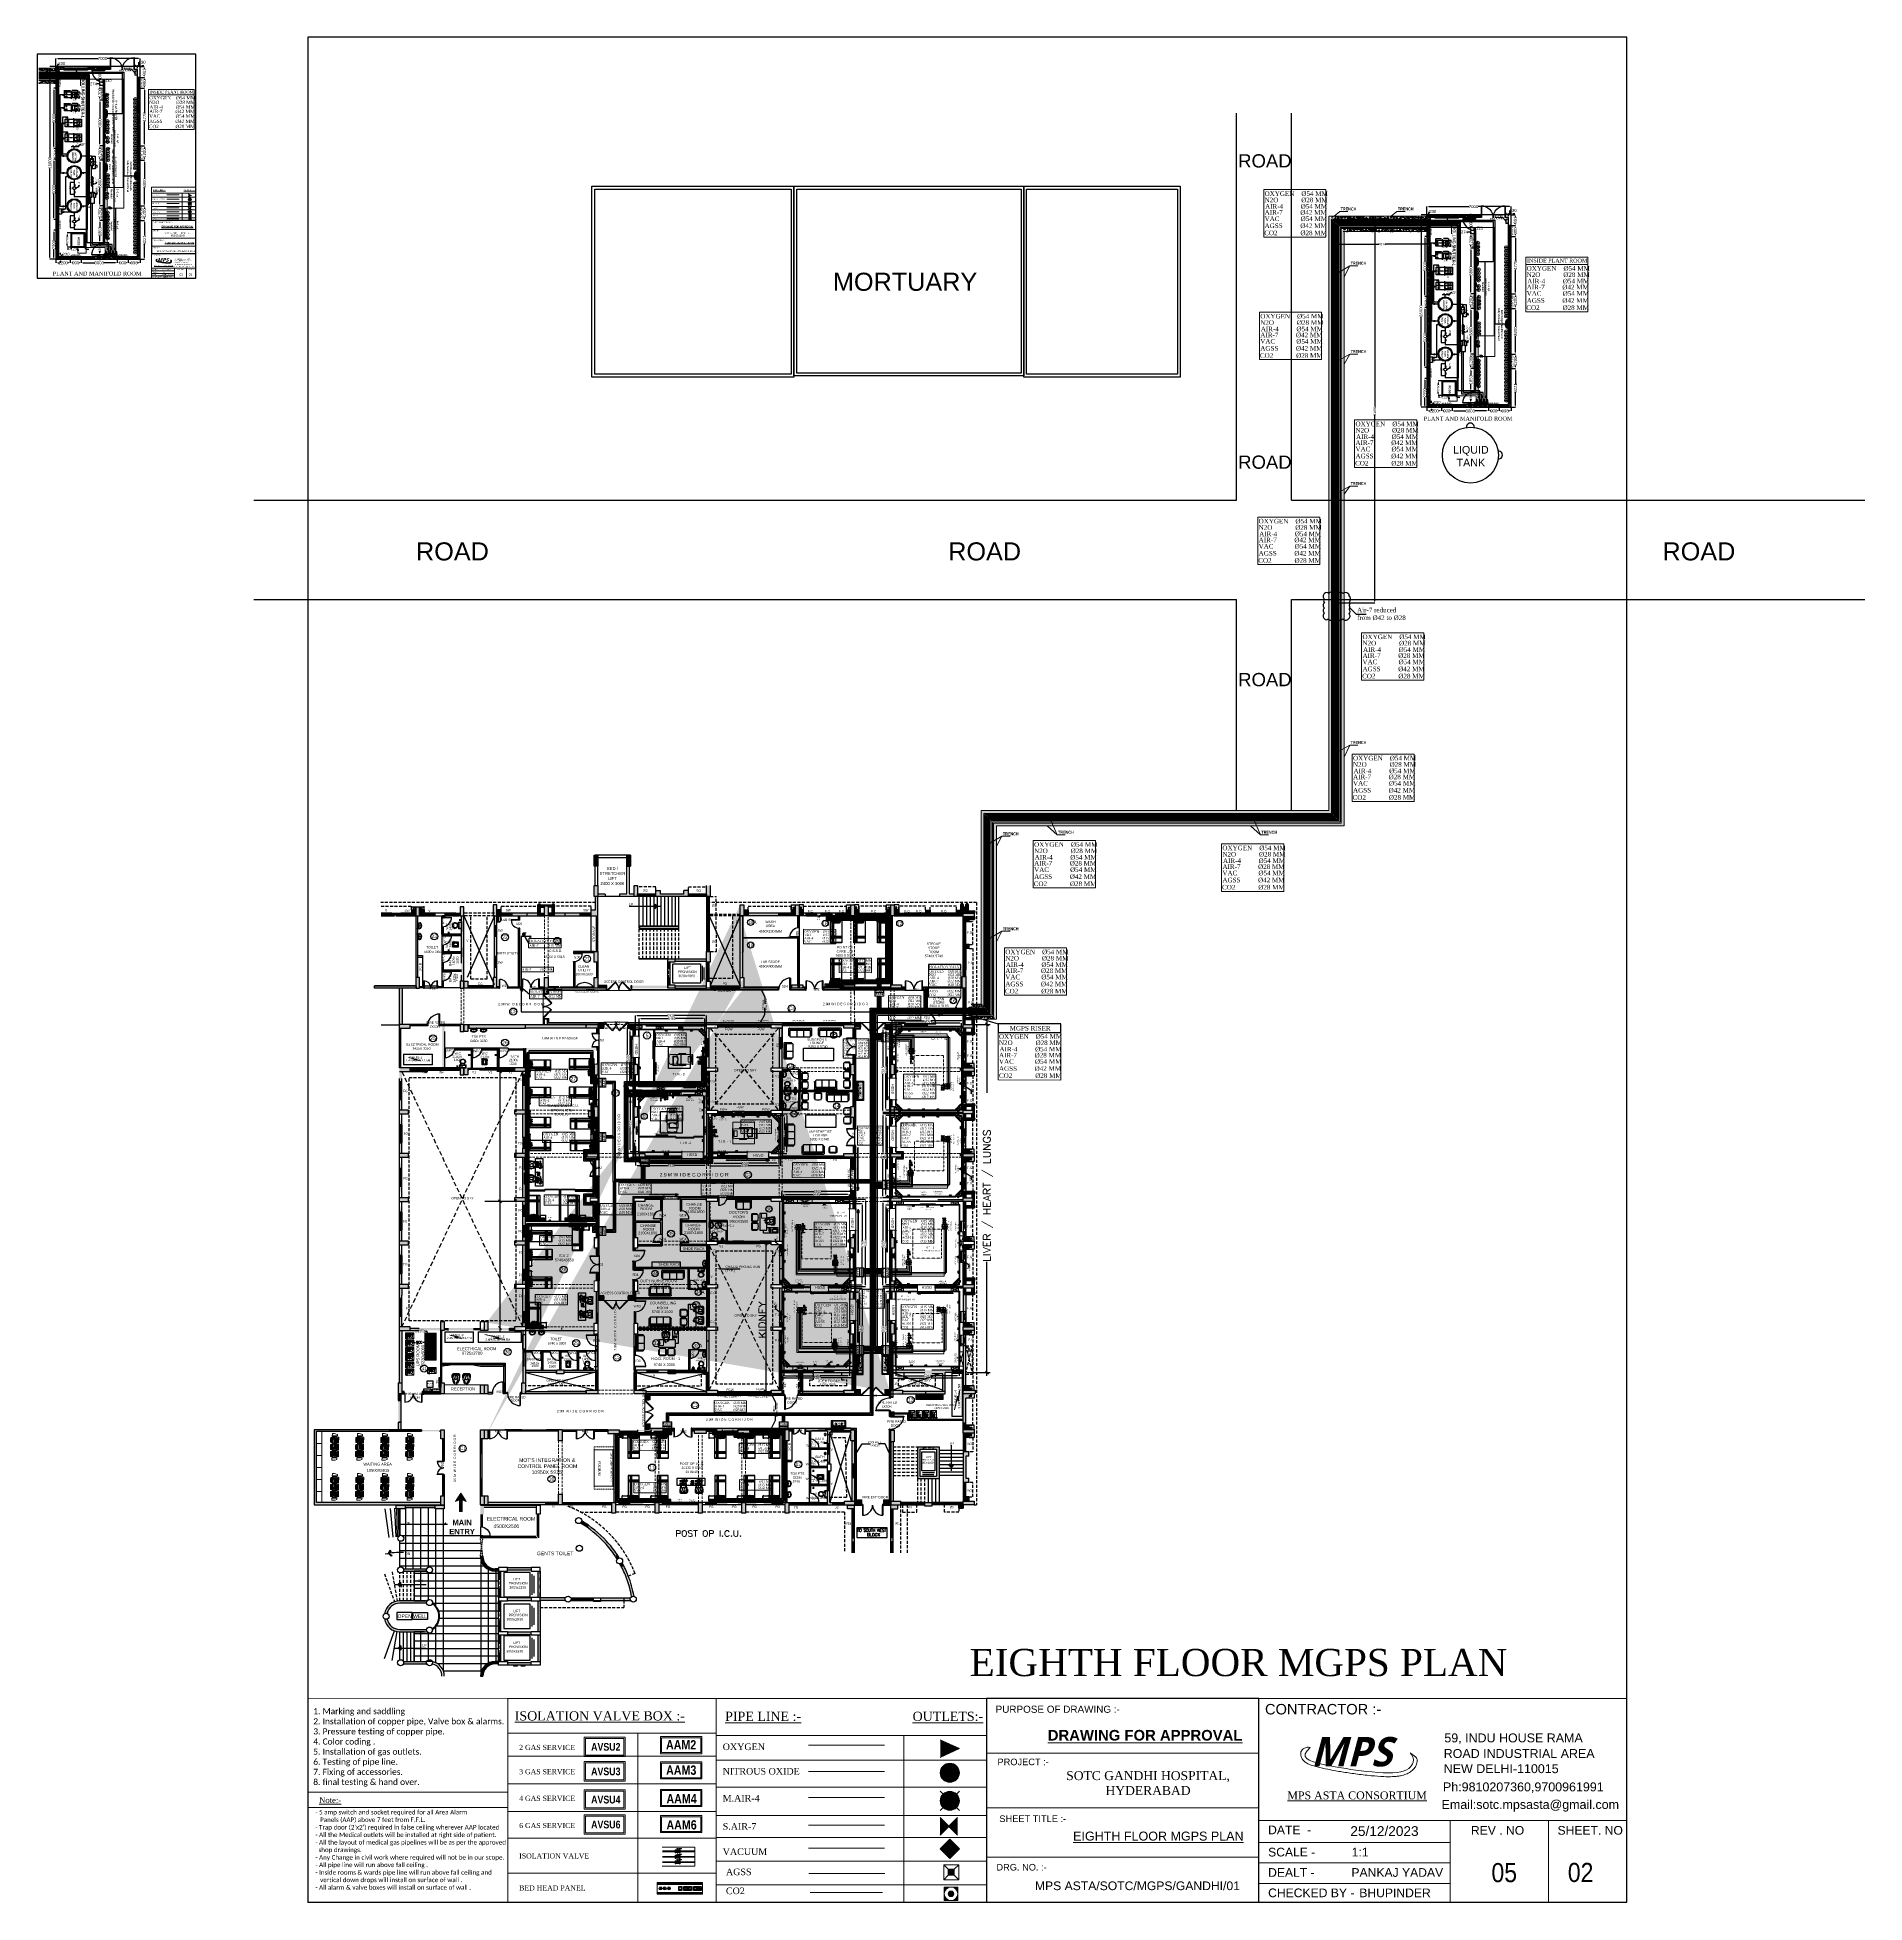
# Model space of a CAD drawing. Header units: metres. Extents: x 11749222 to 11901021, y -3863762 to -3708780.
import ezdxf
from ezdxf import colors
from ezdxf.entities.mleader import LeaderData, LeaderLine
from ezdxf.enums import TextEntityAlignment as Align
from ezdxf.math import Vec2, Vec3

# ---------------------------------------------------------------- set-up
doc = ezdxf.new("R2010")
doc.units = ezdxf.units.M
doc.header["$MEASUREMENT"] = 0
doc.header["$PDMODE"] = 35
for name, pattern in [('CENTER', [0]), ('CENTER2', [1.125, 0.75, -0.125, 0.125, -0.125]), ('DASH2', [0.375, 0.25, -0.125]), ('DASHED', [0.75, 0.5, -0.25]), ('DASHED2', [0.375, 0.25, -0.125]), ('HIDDEN', [0.375, 0.25, -0.125]), ('HIDDEN2', [0.1875, 0.125, -0.0625])]:
    doc.linetypes.add(name, pattern=pattern)
doc.layers.get('0').update_dxf_attribs({"color": 251, "linetype": 'CONTINUOUS'})
doc.layers.get('Defpoints').update_dxf_attribs({"color": 251, "linetype": 'CONTINUOUS'})
for name, color, linetype in [('-AC EQUIP.', 251, 'CONTINUOUS'), ('-AC TEXT', 250, 'CONTINUOUS'), ('A- Blocks', 251, 'CONTINUOUS'), ('A- Format text', 251, 'CONTINUOUS'), ('A- MEP Fixture', 8, 'CONTINUOUS'), ('A-Anno-Xref', 8, 'CONTINUOUS'), ('A-WALL', 8, 'CONTINUOUS'), ('A0_SHEET FORMAT-KYI$0$G-ANNO-TTLB', 8, 'CONTINUOUS'), ('AR ANNOTATION', 8, 'CONTINUOUS'), ('AR-TEXT1', 9, 'CONTINUOUS'), ('BEAM', 251, 'CONTINUOUS'), ('BLOCK', 251, 'CONTINUOUS'), ('CEN', 8, 'CENTER'), ('cont', 7, 'CONTINUOUS'), ('DIM', 251, 'CONTINUOUS'), ('dim ref', 251, 'CONTINUOUS'), ('DOOR', 251, 'CONTINUOUS'), ('EL', 4, 'CONTINUOUS'), ('ELE-MIRROR LIGHT', 1, 'CONTINUOUS'), ('ELE.ELECTRICAL PANELS', 1, 'CONTINUOUS'), ('format', 251, 'CONTINUOUS'), ('formate text', 7, 'CONTINUOUS'), ('Gas legend', 8, 'CONTINUOUS'), ('HATCH', 251, 'CONTINUOUS'), ('HS', 251, 'CONTINUOUS'), ('I-REVISION 6', 8, 'CONTINUOUS'), ('Layer 1', 7, 'CONTINUOUS'), ('MEDI AAP', 206, 'CONTINUOUS'), ('MEDI VB', 156, 'CONTINUOUS'), ('MEDI_TEXT', 222, 'CONTINUOUS'), ('Model-Front', 7, 'CONTINUOUS'), ('OT SCP', 1, 'CONTINUOUS'), ('OT WALL', 252, 'CONTINUOUS'), ('OT WRITING BOARD', 7, 'CONTINUOUS'), ('PEND', 30, 'CONTINUOUS'), ('PRD', 251, 'CONTINUOUS'), ('proposed floor pattern', 5, 'CONTINUOUS'), ('RD', 3, 'CONTINUOUS'), ('SECTION', 251, 'CONTINUOUS'), ('STORAGE UNIT', 7, 'CONTINUOUS'), ('text', 8, 'CONTINUOUS'), ('TITLE', 251, 'CONTINUOUS'), ('Wall', 251, 'CONTINUOUS')]:
    doc.layers.add(name, color=color, linetype=linetype)
for name, color, linetype, lineweight in [('0.0', 251, 'CONTINUOUS', 0), ('2019.07.15_HOSPITAL FLOOR PLANS$0$AIIMS-Text', 8, 'CONTINUOUS', 9), ('A-DOOR-IDEN', 3, 'CONTINUOUS', 13), ('ELE- DBS', 1, 'CONTINUOUS', 9), ('ELE. DB', 1, 'CONTINUOUS', 9), ('EQUIPMENT', 251, 'CONTINUOUS', 20), ('M-OXY-VAC-AIR', 30, 'CONTINUOUS', 18), ('MED O2', 3, 'CONTINUOUS', 9), ('MEDI AGSS', 173, 'CONTINUOUS', 13), ('MEDI AIR 7', 4, 'CONTINUOUS', 25), ('MEDI AIR-4', 6, 'CONTINUOUS', 25), ('Medi CO2', 30, 'CONTINUOUS', 5), ('MEDI N2O', 5, 'CONTINUOUS', 25), ('MEDI O2', 3, 'CONTINUOUS', 25), ('MEDI TEXT', 40, 'CONTINUOUS', 18), ('MEDI VAC', 1, 'CONTINUOUS', 25), ('MGPS', 123, 'CONTINUOUS', 13), ('MX - FURNITURE', 34, 'CONTINUOUS', 5), ('N2O', 251, 'CONTINUOUS', 18), ('OT TEXT', 251, 'CONTINUOUS', 5), ('OXGEN', 90, 'CONTINUOUS', 13), ('PROJETION', 251, 'CONTINUOUS', 5), ('VENT', 251, 'DASHED', 0), ('WALL PANEL', 7, 'CONTINUOUS', 15)]:
    doc.layers.add(name, color=color, linetype=linetype, lineweight=lineweight)
doc.layers.add('elec', color=7, linetype='CONTINUOUS', lineweight=5, true_color=0x0032c7)
doc.styles.add('01_Format A1_Landscape$0$STANDARD', font='times.ttf')
doc.styles.add('0_RM-NM', font='arial.ttf')
doc.styles.add('2019.07.15_HOSPITAL FLOOR PLANS$0$Century Gothic', font='GOTHIC.TTF')
doc.styles.add('ARIAL', font='arial.ttf', dxfattribs={"width": 0.75})
doc.styles.add('Arial_1', font='arial.ttf', dxfattribs={"width": 0.8, "height": 196.706587})
doc.styles.add('Arial_3', font='arial.ttf', dxfattribs={"width": 0.8, "height": 245.883234})
doc.styles.add('DIM', font='romans.shx', dxfattribs={"width": 0.7})
doc.styles.add('DT', font='romans.shx')
doc.styles.add('FORMATE', font='arialbd.ttf')
doc.styles.add('MtXpl_Swis721_LtCn_B', font='')
doc.styles.add('RD', font='ROMAND')
doc.styles.add('ROMANS', font='arial.ttf')
doc.styles.add('ROMANT', font='romant.shx')
doc.styles.add('ROMANTIC', font='romantic.ttf')
doc.styles.add('Scale M 75', font='times.ttf', dxfattribs={"height": 125})
doc.styles.get("Standard").update_dxf_attribs({"font": 'arial.ttf'})
doc.styles.add('STYLE1', font='ARIALNB.TTF')
doc.styles.add('style3', font='arial.ttf', dxfattribs={"height": 200})
doc.styles.add('style6', font='LSANSI.TTF', dxfattribs={"height": 18})
doc.styles.add('TR', font='times.ttf')
doc.styles.add('TXT4', font='GOTHIC.TTF', dxfattribs={"height": 150})
doc.styles.get('MtXpl_Swis721_LtCn_B').set_extended_font_data('Swis721 LtCn BT', bold=True)
doc.dimstyles.new('DIM-100', dxfattribs={"dimtxt": 200, "dimasz": 75, "dimexe": 75, "dimexo": 75, "dimgap": 50, "dimtad": 1, "dimdec": 0, "dimrnd": 5, "dimdsep": 46, "dimtxsty": 'DIM', "dimblk": 'ARCHTICK', "dimcen": 2.5, "dimdle": 75, "dimclrd": 256, "dimclre": 256, "dimclrt": 3, "dimadec": 0, "dimazin": 0, "dimtfac": 1, "dimtdec": 0, "dimtmove": 2, "dimatfit": 3, "dimfxl": 1, "dimlwd": 13, "dimlwe": -1, "dimarcsym": 0})
doc.dimstyles.new('ele dim', dxfattribs={"dimscale": 150, "dimtxt": 1, "dimasz": 1, "dimexe": 0.5, "dimexo": 0.5, "dimgap": 0, "dimtad": 0, "dimtoh": 1, "dimdec": 0, "dimzin": 0, "dimdsep": 46, "dimtxsty": 'DIM', "dimcen": 0.09, "dimdle": 0.5, "dimclrd": 1, "dimclre": 1, "dimclrt": 6, "dimadec": 0, "dimazin": 0, "dimtfac": 1, "dimtdec": 0, "dimtmove": 2, "dimatfit": 3, "dimfxl": 1, "dimtolj": 1, "dimtzin": 0, "dimlwd": -1, "dimlwe": 15, "dimarcsym": 0})
doc.dimstyles.new('Scale 50', dxfattribs={"dimscale": 0, "dimtxt": 200, "dimasz": 150, "dimexe": 0, "dimexo": 0.1, "dimgap": 0, "dimtad": 0, "dimtoh": 1, "dimdec": 0, "dimzin": 0, "dimdsep": 46, "dimtxsty": '0_RM-NM', "dimcen": 0, "dimdle": 100, "dimclrd": 204, "dimclre": 212, "dimclrt": 224, "dimadec": 0, "dimazin": 0, "dimtfac": 1, "dimtdec": 0, "dimtofl": 0, "dimtmove": 1, "dimatfit": 3, "dimfxl": 0.15, "dimtolj": 1, "dimtzin": 0, "dimlwe": -1, "dimarcsym": 0})
doc.dimstyles.get("Standard").update_dxf_attribs({"dimscale": 0.7, "dimtxt": 300, "dimasz": 150, "dimexe": 200, "dimexo": 200, "dimgap": 0.25, "dimtad": 3, "dimlfac": 0.001, "dimzin": 0, "dimdsep": 46, "dimtxsty": 'Standard', "dimblk": 'ARCHTICK', "dimcen": 0.09, "dimdle": 200, "dimclrd": 256, "dimclre": 256, "dimclrt": 6, "dimadec": 0, "dimazin": 0, "dimtfac": 1, "dimtofl": 0, "dimtmove": 0, "dimatfit": 3, "dimfxl": 1, "dimtolj": 1, "dimtzin": 0, "dimarcsym": 0})
pattern_1 = [(45, (191559.81311, -26082.9489), (-0.0883883476483, 0.0883883476483), [])]
pattern_2 = [(45, (933747.81311, -219538.8442), (-0.0883883476483, 0.0883883476483), [])]
pattern_3 = [(45, (494555.762, -37509.98), (-31.81980515, 31.81980515), []), (45, (494576.975, -37509.98), (-31.81980515, 31.81980515), [])]
pattern_4 = [(45, (494556.814, -39523.16), (-31.81980515, 31.81980515), []), (45, (494578.027, -39523.16), (-31.81980515, 31.81980515), [])]
pattern_5 = [(45, (748299.10422, 92998.56549), (-0.0883883476483, 0.0883883476483), [])]

# ---------------------------------------------------------------- blocks, each defined once
blk = doc.blocks.new('A$C256F265E')
at = {"layer": 'MEDI AAP', "color": 165, "lineweight": 15, "ltscale": 0.8, "true_color": 0x5e67af, "elevation": 381}
blk.add_lwpolyline([(0, 0), (750, 0), (750, 309), (0, 309), (0, 0)], dxfattribs=at)
blk.add_lwpolyline([(729, 287), (21, 287), (21, 21), (729, 21)], close=True, dxfattribs=at)
at = {"layer": 'MEDI VB', "color": 5, "lineweight": 15, "ltscale": 0.8, "elevation": 381}
for points in [[(750, 309), (0, 309), (0, 666), (750, 666)], [(725, 333), (25, 333), (25, 641), (725, 641)]]:
    blk.add_lwpolyline(points, close=True, dxfattribs=at)
at = {"layer": 'MEDI AAP', "color": 165, "lineweight": 15, "true_color": 0x5e67af, "style": 'STYLE1'}
blk.add_text('AAP3', height=168.5, rotation=0, dxfattribs=at).set_placement((375, 154, 381), align=Align.MIDDLE_CENTER)
at = {"layer": 'MEDI VB', "color": 5, "lineweight": 15, "ltscale": 0.8, "style": 'STYLE1'}
blk.add_text('AVSU3', height=150, rotation=0, dxfattribs=at).set_placement((375, 487, 381), align=Align.MIDDLE_CENTER)
blk = doc.blocks.new('A$C04586E02')
at = {"layer": 'MEDI AIR-4', "lineweight": 15}
h = blk.add_hatch(color=256, dxfattribs=at)
h.dxf.hatch_style = 1
h.paths.add_polyline_path([(2946, 1220), (1726, 0), (2946, -1220, 0.19891237), (3451, 0, 0.19891237)])
h.paths.add_polyline_path([(1726, 0), (505, -1220, 0.41421356), (2946, -1220)])
h.paths.add_polyline_path([(505, 1220, 0.19891237), (0, 0, 0.19891237), (505, -1220), (1726, 0)])
h.paths.add_polyline_path([(2946, 1220, 0.41421356), (505, 1220), (1726, 0)])
for p, q in [((0, 1726), (3451, -1726)), ((3451, 1726), (0, -1726))]:
    blk.add_line(p, q, dxfattribs=at)
blk.add_circle((1726, 0), 1726, dxfattribs=at)
blk = doc.blocks.new('A$C1A766040')
at = {"layer": 'MEDI VAC', "lineweight": 15}
h = blk.add_hatch(color=256, dxfattribs=at)
h.dxf.hatch_style = 1
h.paths.add_polyline_path([(1726, -1726), (3451, 0), (1726, 1726), (0, 0)])
for p, q in [((1726, 1726), (0, 0)), ((0, 0), (1726, -1726)), ((3451, 0), (1726, 1726)), ((1726, -1726), (3451, 0))]:
    blk.add_line(p, q, dxfattribs=at)
blk = doc.blocks.new('A$C6CEF60F2')
at = {"layer": 'MEDI O2', "lineweight": 15}
h = blk.add_hatch(color=256, dxfattribs=at)
h.dxf.hatch_style = 1
h.paths.add_polyline_path([(0, 1587), (0, -1587), (3451, 0)])
for p, q in [((0, 1587, 0), (3451, 0, 0)), ((3451, 0, 0), (0, -1587, 0))]:
    blk.add_line(p, q, dxfattribs=at)
blk = doc.blocks.new('A$C173265A9')
at = {"layer": 'MEDI AIR 7', "lineweight": 15}
h = blk.add_hatch(color=4, dxfattribs=at)
h.dxf.hatch_style = 1
h.paths.add_polyline_path([(3169, 1585), (1585, 0), (3169, -1585)])
h.paths.add_polyline_path([(1585, 0), (0, 1585), (0, -1585)])
at = {"layer": 'MEDI AIR 7', "color": 4, "lineweight": 15}
for p, q in [((0, 1585, 0), (3169, -1585, 0)), ((3169, 1585, 0), (0, -1585, 0))]:
    blk.add_line(p, q, dxfattribs=at)
blk = doc.blocks.new('A$C4D064DB7')
at = {"lineweight": 9}
h = blk.add_hatch(color=7, dxfattribs=at)
h.set_gradient(color1=(255, 255, 255), color2=(0, 38, 76), tint=1, name='INVCYLINDER')
h.paths.add_polyline_path([(4.5, 7.1), (3.7, 5.7), (3.7, 3.7), (12.3, 3.7), (12.3, 5.7), (11.5, 7.1), (11.5, 14.7), (12.3, 16.1), (12.3, 18.1), (3.7, 18.1), (3.7, 16.1), (4.5, 14.7)])
at = {"color": 7, "lineweight": 9}
for p, q in [((0, 11.9), (0, 10.9)), ((1, 8.4), (0.2, 7.1)), ((0.2, 7.1), (0.2, 0)), ((1, 13.7), (1, 8.4)), ((1, 13.7), (1.8, 13.7)), ((1.8, 8.2), (1, 6.8)), ((1, 6.8), (1, 0)), ((1.8, 13.7), (1.8, 8.2)), ((4, 12.9), (1.8, 12.9)), ((4, 9.9), (1.8, 9.9)), ((3.2, 12.9), (3.7, 12.9)), ((3.7, 18.1), (12.3, 18.1)), ((3.7, 16.1), (3.7, 18.1)), ((3.7, 16.1), (4.5, 14.7)), ((3.7, 5.7), (4.5, 7.1)), ((3.7, 3.7), (3.7, 5.7)), ((12.3, 3.7), (3.7, 3.7)), ((4, 13.1), (4, 9.7)), ((4, 13.1), (4.5, 13.1)), ((4, 9.7), (4.5, 9.7)), ((4.5, 14.7), (4.5, 7.1)), ((12.3, 16.1), (11.5, 14.7)), ((11.5, 14.7), (11.5, 7.1)), ((12.3, 5.7), (11.5, 7.1)), ((12.3, 18.1), (12.3, 16.1)), ((12.3, 5.7), (12.3, 3.7)), ((0.2, 0), (1, 0))]:
    blk.add_line(p, q, dxfattribs=at)
for centre, start, end in [((1, 11.9), 90, 180), ((1, 10.9), 180, 270)]:
    blk.add_arc(centre, 1, start, end, dxfattribs=at)
blk = doc.blocks.new('A$C3A3D1474')
at = {"layer": 'MEDI AGSS', "lineweight": 15}
h = blk.add_hatch(color=256, dxfattribs=at)
h.dxf.hatch_style = 1
h.paths.add_polyline_path([(258, 255), (-258, 255), (-258, -255), (258, -255)])
for p, q in [((-638, -635), (-638, 635)), ((-638, 635), (638, 635)), ((-638, 635), (-256, 255)), ((256, 255), (638, 635)), ((638, 635), (638, -635)), ((-638, -635), (-256, -255)), ((638, -635), (-638, -635)), ((256, -255), (638, -635))]:
    blk.add_line(p, q, dxfattribs=at)
at = {"layer": 'MEDI AGSS', "lineweight": 15, "elevation": 0}
blk.add_lwpolyline([(-258, 255), (258, 255), (258, -255), (-258, -255)], close=True, dxfattribs=at)
blk = doc.blocks.new('A$C734322C1')
at = {"color": 196, "lineweight": -2, "ltscale": 30}
for p, q in [((0, 407), (1600, 407)), ((1600, 0), (0, 0)), ((4, 0), (4, 407)), ((1596, 0), (1596, 407))]:
    blk.add_line(p, q, dxfattribs=at)
at = {"color": 196, "lineweight": -2}
for p, q in [((0, 407), (0, 0)), ((4, 389), (1596, 389)), ((4, 366), (1596, 366)), ((4, 346), (1596, 346)), ((4, 62), (1596, 62)), ((4, 41), (1596, 41)), ((4, 19), (1596, 19)), ((1600, 407), (1600, 0))]:
    blk.add_line(p, q, dxfattribs=at)
at = {"color": 251, "ltscale": 30}
for p, q in [((1043, 257), (1043, 151)), ((1045, 257), (1045, 151)), ((1071, 257), (1071, 151)), ((1073, 257), (1073, 151)), ((1099, 257), (1099, 151)), ((1101, 151), (1101, 257)), ((1386, 257), (1386, 151)), ((1388, 257), (1388, 151)), ((1413, 257), (1413, 151)), ((1416, 257), (1416, 151)), ((1442, 257), (1442, 151)), ((1444, 151), (1444, 257))]:
    blk.add_line(p, q, dxfattribs=at)
at = {"color": 196, "ltscale": 30}
for points in [[(768, 274), (867, 274), (867, 133), (768, 133), (768, 274)], [(940, 274), (1210, 274), (1210, 133), (940, 133), (940, 274)], [(1283, 274), (1553, 274), (1553, 133), (1283, 133), (1283, 274)]]:
    blk.add_lwpolyline(points, dxfattribs=at)
for points in [[(781, 259), (854, 259), (854, 149), (781, 149)], [(952, 259), (1198, 259), (1198, 149), (952, 149)], [(1295, 259), (1541, 259), (1541, 149), (1295, 149)]]:
    blk.add_lwpolyline(points, close=True, dxfattribs=at)
at = {"color": 251, "ltscale": 30}
for points in [[(827, 151), (783, 151), (783, 257), (827, 257)], [(802, 257), (852, 257), (852, 151), (802, 151)], [(1043, 151), (954, 151), (954, 257), (1043, 257)], [(1045, 257), (1071, 257)], [(1071, 151), (1045, 151)], [(1073, 257), (1099, 257)], [(1099, 151), (1073, 151)], [(1101, 257), (1196, 257), (1196, 151), (1101, 151)], [(1386, 151), (1297, 151), (1297, 257), (1386, 257)], [(1388, 257), (1413, 257)], [(1413, 151), (1388, 151)], [(1416, 257), (1442, 257)], [(1442, 151), (1416, 151)], [(1444, 257), (1539, 257), (1539, 151), (1444, 151)]]:
    blk.add_lwpolyline(points, dxfattribs=at)
at = {"color": 196, "lineweight": -2}
for centre, radius in [((123, 204), 55.9), ((123, 204), 23.6), ((271, 204), 55.9), ((271, 204), 23.6), ((419, 204), 55.9), ((419, 204), 23.6)]:
    blk.add_circle(centre, radius, dxfattribs=at)
at = {"color": 251, "ltscale": 30, "extrusion": (-5.91646e-31, -1.33227e-15, -1)}
for centre, major_axis, start_param, end_param in [((1314, 164), (-5.73, 5.73), 1.834158, 6.853552), ((1338, 245), (5.73, 5.73), 2.986247, 8.009328)]:
    blk.add_ellipse(centre, major_axis=major_axis, ratio=1, start_param=start_param, end_param=end_param, dxfattribs=at)
at = {"color": 251, "ltscale": 30, "extrusion": (0, -1.33227e-15, -1)}
blk.add_ellipse((1319, 176), major_axis=(-5.73, 5.73), ratio=1, start_param=4.97575, end_param=9.995144, dxfattribs=at)
at = {"color": 251, "ltscale": 30, "extrusion": (-2.95823e-31, -1.33227e-15, -1)}
blk.add_ellipse((1338, 232), major_axis=(-5.73, 5.73), ratio=1, start_param=1.41545, end_param=6.438531, dxfattribs=at)
at = {"color": 251, "ltscale": 30, "extrusion": (8.87469e-31, -1.33227e-15, -1)}
blk.add_ellipse((1357, 176), major_axis=(5.73, 5.73), ratio=1, start_param=2.571226, end_param=7.59062, dxfattribs=at)
at = {"color": 251, "ltscale": 30, "extrusion": (9.86076e-32, -1.33227e-15, -1)}
blk.add_ellipse((1363, 164), major_axis=(5.73, 5.73), ratio=1, start_param=-0.570366, end_param=4.449028, dxfattribs=at)
at = {"color": 251, "ltscale": 30}
for centre, major_axis, start_param, end_param in [((1467, 164), (-5.73, 5.73), -0.570366, 4.449028), ((1472, 176), (-5.73, 5.73), 2.571226, 7.59062), ((1491, 245), (-5.73, 5.73), 2.986247, 8.009328), ((1491, 232), (5.73, 5.73), 1.41545, 6.438531), ((1510, 176), (5.73, 5.73), 4.97575, 9.995144), ((1516, 164), (5.73, 5.73), 1.834158, 6.853552)]:
    blk.add_ellipse(centre, major_axis=major_axis, ratio=1, start_param=start_param, end_param=end_param, dxfattribs=at)
at = {"layer": 'AR-TEXT1', "color": 251, "extrusion": (1.18329e-30, -1.33227e-15, -1)}
blk.add_ellipse((971, 164), major_axis=(-5.73, 5.73), ratio=1, start_param=1.834158, end_param=6.853552, dxfattribs=at)
at = {"layer": 'AR-TEXT1', "color": 251, "extrusion": (-1.97215e-31, -1.33227e-15, -1)}
blk.add_ellipse((976, 176), major_axis=(-5.73, 5.73), ratio=1, start_param=4.97575, end_param=9.995144, dxfattribs=at)
at = {"layer": 'AR-TEXT1', "color": 251, "extrusion": (-3.9443e-31, -1.33227e-15, -1)}
blk.add_ellipse((995, 245), major_axis=(5.73, 5.73), ratio=1, start_param=2.986247, end_param=8.009328, dxfattribs=at)
at = {"layer": 'AR-TEXT1', "color": 251, "extrusion": (-2.95823e-31, -1.33227e-15, -1)}
blk.add_ellipse((995, 232), major_axis=(-5.73, 5.73), ratio=1, start_param=1.41545, end_param=6.438531, dxfattribs=at)
at = {"layer": 'AR-TEXT1', "color": 251, "extrusion": (8.87469e-31, -1.33227e-15, -1)}
blk.add_ellipse((1014, 176), major_axis=(5.73, 5.73), ratio=1, start_param=2.571226, end_param=7.59062, dxfattribs=at)
at = {"layer": 'AR-TEXT1', "color": 251, "extrusion": (3.9443e-31, -1.33227e-15, -1)}
blk.add_ellipse((1020, 164), major_axis=(5.73, 5.73), ratio=1, start_param=-0.570366, end_param=4.449028, dxfattribs=at)
at = {"layer": 'AR-TEXT1', "color": 251}
for centre, major_axis, start_param, end_param in [((1124, 164), (-5.73, 5.73), -0.570366, 4.449028), ((1129, 176), (-5.73, 5.73), 2.571226, 7.59062), ((1148, 245), (-5.73, 5.73), 2.986247, 8.009328), ((1148, 232), (5.73, 5.73), 1.41545, 6.438531), ((1167, 176), (5.73, 5.73), 4.97575, 9.995144), ((1173, 164), (5.73, 5.73), 1.834158, 6.853552)]:
    blk.add_ellipse(centre, major_axis=major_axis, ratio=1, start_param=start_param, end_param=end_param, dxfattribs=at)
blk = doc.blocks.new('A$C53F779DD')
at = {"layer": 'Medi CO2', "linetype": 'ByBlock', "lineweight": 15}
h = blk.add_hatch(color=30, dxfattribs=at)
h.dxf.hatch_style = 1
h.paths.add_polyline_path([(635, 0), (638, 635), (0, 635, -0.4142136)])
h.paths.add_polyline_path([(0, 635), (-638, 635), (-635, 0, -0.4142136)])
h.paths.add_polyline_path([(0, -635, -0.4142136), (-635, 0), (-638, -635)])
h.paths.add_polyline_path([(638, -635), (635, 0, -0.4142136), (0, -635)])
h.paths.add_polyline_path([(255, 0, 1), (-255, 0, 1)])
at = {"layer": 'Medi CO2', "color": 30, "linetype": 'ByBlock', "lineweight": 15}
for p, q in [((-641, 635), (636, 635)), ((-638, -635), (-638, 635)), ((636, 635), (636, -635)), ((636, -635), (-641, -635))]:
    blk.add_line(p, q, dxfattribs=at)
for radius in [635, 255]:
    blk.add_circle((0, 0), radius, dxfattribs=at)
blk = doc.blocks.new('A$C3930598E')
at = {"layer": 'MEDI N2O'}
h = blk.add_hatch(color=256, dxfattribs=at)
h.dxf.hatch_style = 1
edge = h.paths.add_edge_path()
edge.add_spline(control_points=[(-90, 107), (-87, 109), (-84, 111), (-77, 116), (-72, 118), (-64, 121), (-61, 123), (-51, 123), (-49, 123), (-46, 124), (-45, 124), (-40, 123), (-38, 123), (-32, 121), (-29, 120), (-20, 116), (-14, 112), (-4, 106), (-1, 103), (9, 99), (13, 96), (21, 91), (25, 88), (33, 83), (37, 81), (43, 79), (46, 78), (50, 78), (51, 78), (53, 78), (54, 78), (59, 79), (63, 80), (70, 84), (74, 86), (81, 92), (85, 94), (89, 98), (90, 98), (90, 99)], knot_values=[7.588329, 7.588329, 7.588329, 7.588329, 17.5595069, 17.5595069, 32.1060497, 32.1060497, 43.2396426, 43.2396426, 47.7463414, 47.7463414, 52.2530403, 52.2530403, 61.266438, 61.266438, 70.2798357, 70.2798357, 90.0592444, 90.0592444, 100.6347945, 100.6347945, 111.2103446, 111.2103446, 126.3519652, 126.3519652, 138.972915, 138.972915, 148.7774055, 148.7774055, 153.1919611, 153.1919611, 157.6065167, 157.6065167, 170.5692964, 170.5692964, 183.5320762, 183.5320762, 196.4948559, 196.4948559, 197.9810288, 197.9810288, 197.9810288, 197.9810288], degree=3, periodic=0)
edge.add_arc((0, 100), 90, 359.12779, 535.81374)
blk.add_circle((0, 100), 100, dxfattribs=at)
for start, end in [(359.12779, 175.81374), (179.08673, 355.70511)]:
    blk.add_arc((0, 100), 90, start, end, dxfattribs=at)
for points, knots in [([(-90, 107), (-87, 109), (-84, 111), (-77, 116), (-72, 118), (-64, 121), (-61, 123), (-51, 123), (-49, 123), (-46, 124), (-45, 124), (-40, 123), (-38, 123), (-32, 121), (-29, 120), (-20, 116), (-14, 112), (-4, 106), (-1, 103), (9, 99), (13, 96), (21, 91), (25, 88), (33, 83), (37, 81), (43, 79), (46, 78), (50, 78), (51, 78), (53, 78), (54, 78), (59, 79), (63, 80), (70, 84), (74, 86), (81, 92), (85, 94), (89, 98), (90, 98), (90, 99)], [7.588329, 7.588329, 7.588329, 7.588329, 17.5595069, 17.5595069, 32.1060497, 32.1060497, 43.2396426, 43.2396426, 47.7463414, 47.7463414, 52.2530403, 52.2530403, 61.266438, 61.266438, 70.2798357, 70.2798357, 90.0592444, 90.0592444, 100.6347945, 100.6347945, 111.2103446, 111.2103446, 126.3519652, 126.3519652, 138.972915, 138.972915, 148.7774055, 148.7774055, 153.1919611, 153.1919611, 157.6065167, 157.6065167, 170.5692964, 170.5692964, 183.5320762, 183.5320762, 196.4948559, 196.4948559, 197.9810288, 197.9810288, 197.9810288, 197.9810288]), ([(-90, 101), (-86, 104), (-83, 107), (-74, 112), (-69, 115), (-62, 118), (-60, 118), (-51, 119), (-50, 119), (-46, 120), (-44, 120), (-40, 119), (-37, 118), (-30, 116), (-25, 114), (-14, 108), (-9, 104), (-1, 98), (2, 96), (13, 92), (15, 90), (23, 84), (27, 82), (35, 78), (38, 76), (44, 75), (46, 74), (49, 74), (51, 74), (53, 74), (55, 74), (59, 75), (63, 76), (69, 79), (72, 81), (79, 85), (82, 87), (87, 91), (88, 92), (90, 93)], [4.6350051, 4.6350051, 4.6350051, 4.6350051, 17.1896896, 17.1896896, 34.3793792, 34.3793792, 41.4158678, 41.4158678, 46.4248401, 46.4248401, 54.386808, 54.386808, 62.3487758, 62.3487758, 79.4166408, 79.4166408, 96.4845059, 96.4845059, 106.3842986, 106.3842986, 116.2840914, 116.2840914, 130.3469018, 130.3469018, 142.0037656, 142.0037656, 148.5026545, 148.5026545, 152.7941625, 152.7941625, 157.0856706, 157.0856706, 167.8497523, 167.8497523, 178.6138341, 178.6138341, 189.3779158, 189.3779158, 194.793884, 194.793884, 194.793884, 194.793884])]:
    blk.add_open_spline(points, degree=3, knots=knots, dxfattribs=at)
blk = doc.blocks.new('A$C3E2E731B')
at = {"layer": 'MEDI AIR 7'}
h = blk.add_hatch(color=256, dxfattribs=at)
h.dxf.hatch_style = 1
edge = h.paths.add_edge_path()
edge.add_spline(control_points=[(-90, 107), (-87, 109), (-84, 111), (-77, 116), (-72, 118), (-64, 121), (-61, 123), (-51, 123), (-49, 123), (-46, 124), (-45, 124), (-40, 123), (-38, 123), (-32, 121), (-29, 120), (-20, 116), (-14, 112), (-4, 106), (-1, 103), (9, 99), (13, 96), (21, 91), (25, 88), (33, 83), (37, 81), (43, 79), (46, 78), (50, 78), (51, 78), (53, 78), (54, 78), (59, 79), (63, 80), (70, 84), (74, 86), (81, 92), (85, 94), (89, 98), (90, 98), (90, 99)], knot_values=[7.588329, 7.588329, 7.588329, 7.588329, 17.5595069, 17.5595069, 32.1060497, 32.1060497, 43.2396426, 43.2396426, 47.7463414, 47.7463414, 52.2530403, 52.2530403, 61.266438, 61.266438, 70.2798357, 70.2798357, 90.0592444, 90.0592444, 100.6347945, 100.6347945, 111.2103446, 111.2103446, 126.3519652, 126.3519652, 138.972915, 138.972915, 148.7774055, 148.7774055, 153.1919611, 153.1919611, 157.6065167, 157.6065167, 170.5692964, 170.5692964, 183.5320762, 183.5320762, 196.4948559, 196.4948559, 197.9810288, 197.9810288, 197.9810288, 197.9810288], degree=3, periodic=0)
edge.add_arc((0, 100), 90, 359.12779, 535.81374)
blk.add_circle((0, 100), 100, dxfattribs=at)
for start, end in [(359.12779, 175.81374), (179.08673, 355.70511)]:
    blk.add_arc((0, 100), 90, start, end, dxfattribs=at)
for points, knots in [([(-90, 107), (-87, 109), (-84, 111), (-77, 116), (-72, 118), (-64, 121), (-61, 123), (-51, 123), (-49, 123), (-46, 124), (-45, 124), (-40, 123), (-38, 123), (-32, 121), (-29, 120), (-20, 116), (-14, 112), (-4, 106), (-1, 103), (9, 99), (13, 96), (21, 91), (25, 88), (33, 83), (37, 81), (43, 79), (46, 78), (50, 78), (51, 78), (53, 78), (54, 78), (59, 79), (63, 80), (70, 84), (74, 86), (81, 92), (85, 94), (89, 98), (90, 98), (90, 99)], [7.588329, 7.588329, 7.588329, 7.588329, 17.5595069, 17.5595069, 32.1060497, 32.1060497, 43.2396426, 43.2396426, 47.7463414, 47.7463414, 52.2530403, 52.2530403, 61.266438, 61.266438, 70.2798357, 70.2798357, 90.0592444, 90.0592444, 100.6347945, 100.6347945, 111.2103446, 111.2103446, 126.3519652, 126.3519652, 138.972915, 138.972915, 148.7774055, 148.7774055, 153.1919611, 153.1919611, 157.6065167, 157.6065167, 170.5692964, 170.5692964, 183.5320762, 183.5320762, 196.4948559, 196.4948559, 197.9810288, 197.9810288, 197.9810288, 197.9810288]), ([(-90, 101), (-86, 104), (-83, 107), (-74, 112), (-69, 115), (-62, 118), (-60, 118), (-51, 119), (-50, 119), (-46, 120), (-44, 120), (-40, 119), (-37, 118), (-30, 116), (-25, 114), (-14, 108), (-9, 104), (-1, 98), (2, 96), (13, 92), (15, 90), (23, 84), (27, 82), (35, 78), (38, 76), (44, 75), (46, 74), (49, 74), (51, 74), (53, 74), (55, 74), (59, 75), (63, 76), (69, 79), (72, 81), (79, 85), (82, 87), (87, 91), (88, 92), (90, 93)], [4.6350051, 4.6350051, 4.6350051, 4.6350051, 17.1896896, 17.1896896, 34.3793792, 34.3793792, 41.4158678, 41.4158678, 46.4248401, 46.4248401, 54.386808, 54.386808, 62.3487758, 62.3487758, 79.4166408, 79.4166408, 96.4845059, 96.4845059, 106.3842986, 106.3842986, 116.2840914, 116.2840914, 130.3469018, 130.3469018, 142.0037656, 142.0037656, 148.5026545, 148.5026545, 152.7941625, 152.7941625, 157.0856706, 157.0856706, 167.8497523, 167.8497523, 178.6138341, 178.6138341, 189.3779158, 189.3779158, 194.793884, 194.793884, 194.793884, 194.793884])]:
    blk.add_open_spline(points, degree=3, knots=knots, dxfattribs=at)
blk = doc.blocks.new('A$C66BB2B88')
at = {"layer": 'Medi CO2'}
h = blk.add_hatch(color=256, dxfattribs=at)
h.dxf.hatch_style = 1
edge = h.paths.add_edge_path()
edge.add_spline(control_points=[(-90, -93), (-87, -91), (-84, -89), (-77, -84), (-72, -82), (-64, -79), (-61, -77), (-51, -77), (-49, -77), (-46, -76), (-45, -76), (-40, -77), (-38, -77), (-32, -79), (-29, -80), (-20, -84), (-14, -88), (-4, -94), (-1, -97), (9, -101), (13, -104), (21, -109), (25, -112), (33, -117), (37, -119), (43, -121), (46, -122), (50, -122), (51, -122), (53, -122), (54, -122), (59, -121), (63, -120), (70, -116), (74, -114), (81, -108), (85, -106), (89, -102), (90, -102), (90, -101)], knot_values=[7.588329, 7.588329, 7.588329, 7.588329, 17.5595069, 17.5595069, 32.1060497, 32.1060497, 43.2396426, 43.2396426, 47.7463414, 47.7463414, 52.2530403, 52.2530403, 61.266438, 61.266438, 70.2798357, 70.2798357, 90.0592444, 90.0592444, 100.6347945, 100.6347945, 111.2103446, 111.2103446, 126.3519652, 126.3519652, 138.972915, 138.972915, 148.7774055, 148.7774055, 153.1919611, 153.1919611, 157.6065167, 157.6065167, 170.5692964, 170.5692964, 183.5320762, 183.5320762, 196.4948559, 196.4948559, 197.9810288, 197.9810288, 197.9810288, 197.9810288], degree=3, periodic=0)
edge.add_arc((0, -100), 90, 359.12779, 535.81374)
blk.add_circle((0, -100), 100, dxfattribs=at)
for start, end in [(359.12779, 175.81374), (179.08673, 355.70511)]:
    blk.add_arc((0, -100), 90, start, end, dxfattribs=at)
for points, knots in [([(-90, -93), (-87, -91), (-84, -89), (-77, -84), (-72, -82), (-64, -79), (-61, -77), (-51, -77), (-49, -77), (-46, -76), (-45, -76), (-40, -77), (-38, -77), (-32, -79), (-29, -80), (-20, -84), (-14, -88), (-4, -94), (-1, -97), (9, -101), (13, -104), (21, -109), (25, -112), (33, -117), (37, -119), (43, -121), (46, -122), (50, -122), (51, -122), (53, -122), (54, -122), (59, -121), (63, -120), (70, -116), (74, -114), (81, -108), (85, -106), (89, -102), (90, -102), (90, -101)], [7.588329, 7.588329, 7.588329, 7.588329, 17.5595069, 17.5595069, 32.1060497, 32.1060497, 43.2396426, 43.2396426, 47.7463414, 47.7463414, 52.2530403, 52.2530403, 61.266438, 61.266438, 70.2798357, 70.2798357, 90.0592444, 90.0592444, 100.6347945, 100.6347945, 111.2103446, 111.2103446, 126.3519652, 126.3519652, 138.972915, 138.972915, 148.7774055, 148.7774055, 153.1919611, 153.1919611, 157.6065167, 157.6065167, 170.5692964, 170.5692964, 183.5320762, 183.5320762, 196.4948559, 196.4948559, 197.9810288, 197.9810288, 197.9810288, 197.9810288]), ([(-90, -99), (-86, -96), (-83, -93), (-74, -88), (-69, -85), (-62, -82), (-60, -82), (-51, -81), (-50, -81), (-46, -80), (-44, -80), (-40, -81), (-37, -82), (-30, -84), (-25, -86), (-14, -92), (-9, -96), (-1, -102), (2, -104), (13, -108), (15, -110), (23, -116), (27, -118), (35, -122), (38, -124), (44, -125), (46, -126), (49, -126), (51, -126), (53, -126), (55, -126), (59, -125), (63, -124), (69, -121), (72, -119), (79, -115), (82, -113), (87, -109), (88, -108), (90, -107)], [4.6350051, 4.6350051, 4.6350051, 4.6350051, 17.1896896, 17.1896896, 34.3793792, 34.3793792, 41.4158678, 41.4158678, 46.4248401, 46.4248401, 54.386808, 54.386808, 62.3487758, 62.3487758, 79.4166408, 79.4166408, 96.4845059, 96.4845059, 106.3842986, 106.3842986, 116.2840914, 116.2840914, 130.3469018, 130.3469018, 142.0037656, 142.0037656, 148.5026545, 148.5026545, 152.7941625, 152.7941625, 157.0856706, 157.0856706, 167.8497523, 167.8497523, 178.6138341, 178.6138341, 189.3779158, 189.3779158, 194.793884, 194.793884, 194.793884, 194.793884])]:
    blk.add_open_spline(points, degree=3, knots=knots, dxfattribs=at)
blk = doc.blocks.new('A$C20E00F59')
at = {"layer": 'MEDI AGSS'}
h = blk.add_hatch(color=256, dxfattribs=at)
h.dxf.hatch_style = 1
edge = h.paths.add_edge_path()
edge.add_spline(control_points=[(-88, 110), (-85, 112), (-83, 114), (-75, 119), (-71, 121), (-63, 124), (-59, 125), (-49, 126), (-48, 126), (-45, 127), (-43, 127), (-39, 126), (-36, 126), (-31, 124), (-28, 123), (-19, 119), (-12, 115), (-3, 109), (0, 106), (10, 102), (14, 99), (22, 94), (27, 90), (35, 86), (38, 84), (44, 82), (47, 81), (51, 81), (52, 81), (55, 81), (56, 81), (61, 82), (64, 83), (71, 87), (75, 89), (83, 94), (86, 97), (90, 101), (91, 101), (91, 102)], knot_values=[7.588329, 7.588329, 7.588329, 7.588329, 17.5595069, 17.5595069, 32.1060497, 32.1060497, 43.2396426, 43.2396426, 47.7463414, 47.7463414, 52.2530403, 52.2530403, 61.266438, 61.266438, 70.2798357, 70.2798357, 90.0592444, 90.0592444, 100.6347945, 100.6347945, 111.2103446, 111.2103446, 126.3519652, 126.3519652, 138.972915, 138.972915, 148.7774055, 148.7774055, 153.1919611, 153.1919611, 157.6065167, 157.6065167, 170.5692964, 170.5692964, 183.5320762, 183.5320762, 196.4948559, 196.4948559, 197.9810288, 197.9810288, 197.9810288, 197.9810288], degree=3, periodic=0)
edge.add_arc((1, 103), 90, 359.12779, 535.81374)
blk.add_circle((1, 103), 100, dxfattribs=at)
for start, end in [(179.08673, 355.70511), (359.12779, 175.81374)]:
    blk.add_arc((1, 103), 90, start, end, dxfattribs=at)
for points, knots in [([(-89, 104), (-85, 107), (-81, 110), (-73, 115), (-68, 118), (-61, 121), (-59, 121), (-50, 122), (-49, 122), (-45, 123), (-43, 123), (-38, 122), (-36, 121), (-29, 119), (-23, 117), (-13, 111), (-8, 107), (0, 101), (3, 99), (14, 95), (17, 92), (24, 87), (28, 85), (36, 81), (40, 79), (45, 77), (47, 77), (51, 77), (52, 77), (55, 77), (56, 77), (61, 78), (64, 79), (70, 82), (74, 83), (80, 88), (83, 90), (88, 94), (89, 95), (91, 96)], [4.6350051, 4.6350051, 4.6350051, 4.6350051, 17.1896896, 17.1896896, 34.3793792, 34.3793792, 41.4158678, 41.4158678, 46.4248401, 46.4248401, 54.386808, 54.386808, 62.3487758, 62.3487758, 79.4166408, 79.4166408, 96.4845059, 96.4845059, 106.3842986, 106.3842986, 116.2840914, 116.2840914, 130.3469018, 130.3469018, 142.0037656, 142.0037656, 148.5026545, 148.5026545, 152.7941625, 152.7941625, 157.0856706, 157.0856706, 167.8497523, 167.8497523, 178.6138341, 178.6138341, 189.3779158, 189.3779158, 194.793884, 194.793884, 194.793884, 194.793884]), ([(-88, 110), (-85, 112), (-83, 114), (-75, 119), (-71, 121), (-63, 124), (-59, 125), (-49, 126), (-48, 126), (-45, 127), (-43, 127), (-39, 126), (-36, 126), (-31, 124), (-28, 123), (-19, 119), (-12, 115), (-3, 109), (0, 106), (10, 102), (14, 99), (22, 94), (27, 90), (35, 86), (38, 84), (44, 82), (47, 81), (51, 81), (52, 81), (55, 81), (56, 81), (61, 82), (64, 83), (71, 87), (75, 89), (83, 94), (86, 97), (90, 101), (91, 101), (91, 102)], [7.588329, 7.588329, 7.588329, 7.588329, 17.5595069, 17.5595069, 32.1060497, 32.1060497, 43.2396426, 43.2396426, 47.7463414, 47.7463414, 52.2530403, 52.2530403, 61.266438, 61.266438, 70.2798357, 70.2798357, 90.0592444, 90.0592444, 100.6347945, 100.6347945, 111.2103446, 111.2103446, 126.3519652, 126.3519652, 138.972915, 138.972915, 148.7774055, 148.7774055, 153.1919611, 153.1919611, 157.6065167, 157.6065167, 170.5692964, 170.5692964, 183.5320762, 183.5320762, 196.4948559, 196.4948559, 197.9810288, 197.9810288, 197.9810288, 197.9810288])]:
    blk.add_open_spline(points, degree=3, knots=knots, dxfattribs=at)
blk = doc.blocks.new('A$C4AC13030')
at = {"layer": 'MEDI VAC'}
h = blk.add_hatch(color=256, dxfattribs=at)
h.dxf.hatch_style = 1
edge = h.paths.add_edge_path()
edge.add_spline(control_points=[(-90, 107), (-87, 109), (-84, 111), (-77, 116), (-72, 118), (-64, 121), (-61, 123), (-51, 123), (-49, 123), (-46, 124), (-45, 124), (-40, 123), (-38, 123), (-32, 121), (-29, 120), (-20, 116), (-14, 112), (-4, 106), (-1, 103), (9, 99), (13, 96), (21, 91), (25, 88), (33, 83), (37, 81), (43, 79), (46, 78), (50, 78), (51, 78), (53, 78), (54, 78), (59, 79), (63, 80), (70, 84), (74, 86), (81, 92), (85, 94), (89, 98), (90, 98), (90, 99)], knot_values=[7.588329, 7.588329, 7.588329, 7.588329, 17.5595069, 17.5595069, 32.1060497, 32.1060497, 43.2396426, 43.2396426, 47.7463414, 47.7463414, 52.2530403, 52.2530403, 61.266438, 61.266438, 70.2798357, 70.2798357, 90.0592444, 90.0592444, 100.6347945, 100.6347945, 111.2103446, 111.2103446, 126.3519652, 126.3519652, 138.972915, 138.972915, 148.7774055, 148.7774055, 153.1919611, 153.1919611, 157.6065167, 157.6065167, 170.5692964, 170.5692964, 183.5320762, 183.5320762, 196.4948559, 196.4948559, 197.9810288, 197.9810288, 197.9810288, 197.9810288], degree=3, periodic=0)
edge.add_arc((0, 100), 90, 359.12779, 535.81374)
blk.add_circle((0, 100), 100, dxfattribs=at)
for start, end in [(359.12779, 175.81374), (179.08673, 355.70511)]:
    blk.add_arc((0, 100), 90, start, end, dxfattribs=at)
for points, knots in [([(-90, 107), (-87, 109), (-84, 111), (-77, 116), (-72, 118), (-64, 121), (-61, 123), (-51, 123), (-49, 123), (-46, 124), (-45, 124), (-40, 123), (-38, 123), (-32, 121), (-29, 120), (-20, 116), (-14, 112), (-4, 106), (-1, 103), (9, 99), (13, 96), (21, 91), (25, 88), (33, 83), (37, 81), (43, 79), (46, 78), (50, 78), (51, 78), (53, 78), (54, 78), (59, 79), (63, 80), (70, 84), (74, 86), (81, 92), (85, 94), (89, 98), (90, 98), (90, 99)], [7.588329, 7.588329, 7.588329, 7.588329, 17.5595069, 17.5595069, 32.1060497, 32.1060497, 43.2396426, 43.2396426, 47.7463414, 47.7463414, 52.2530403, 52.2530403, 61.266438, 61.266438, 70.2798357, 70.2798357, 90.0592444, 90.0592444, 100.6347945, 100.6347945, 111.2103446, 111.2103446, 126.3519652, 126.3519652, 138.972915, 138.972915, 148.7774055, 148.7774055, 153.1919611, 153.1919611, 157.6065167, 157.6065167, 170.5692964, 170.5692964, 183.5320762, 183.5320762, 196.4948559, 196.4948559, 197.9810288, 197.9810288, 197.9810288, 197.9810288]), ([(-90, 101), (-86, 104), (-83, 107), (-74, 112), (-69, 115), (-62, 118), (-60, 118), (-51, 119), (-50, 119), (-46, 120), (-44, 120), (-40, 119), (-37, 118), (-30, 116), (-25, 114), (-14, 108), (-9, 104), (-1, 98), (2, 96), (13, 92), (15, 90), (23, 84), (27, 82), (35, 78), (38, 76), (44, 75), (46, 74), (49, 74), (51, 74), (53, 74), (55, 74), (59, 75), (63, 76), (69, 79), (72, 81), (79, 85), (82, 87), (87, 91), (88, 92), (90, 93)], [4.6350051, 4.6350051, 4.6350051, 4.6350051, 17.1896896, 17.1896896, 34.3793792, 34.3793792, 41.4158678, 41.4158678, 46.4248401, 46.4248401, 54.386808, 54.386808, 62.3487758, 62.3487758, 79.4166408, 79.4166408, 96.4845059, 96.4845059, 106.3842986, 106.3842986, 116.2840914, 116.2840914, 130.3469018, 130.3469018, 142.0037656, 142.0037656, 148.5026545, 148.5026545, 152.7941625, 152.7941625, 157.0856706, 157.0856706, 167.8497523, 167.8497523, 178.6138341, 178.6138341, 189.3779158, 189.3779158, 194.793884, 194.793884, 194.793884, 194.793884])]:
    blk.add_open_spline(points, degree=3, knots=knots, dxfattribs=at)
blk = doc.blocks.new('A$C25C15D39')
at = {"layer": 'MEDI AIR-4'}
h = blk.add_hatch(color=256, dxfattribs=at)
h.dxf.hatch_style = 1
edge = h.paths.add_edge_path()
edge.add_spline(control_points=[(-90, 107), (-87, 109), (-84, 111), (-77, 116), (-72, 118), (-64, 121), (-61, 123), (-51, 123), (-49, 123), (-46, 124), (-45, 124), (-40, 123), (-38, 123), (-32, 121), (-29, 120), (-20, 116), (-14, 112), (-4, 106), (-1, 103), (9, 99), (13, 96), (21, 91), (25, 88), (33, 83), (37, 81), (43, 79), (46, 78), (50, 78), (51, 78), (53, 78), (54, 78), (59, 79), (63, 80), (70, 84), (74, 86), (81, 92), (85, 94), (89, 98), (90, 98), (90, 99)], knot_values=[7.588329, 7.588329, 7.588329, 7.588329, 17.5595069, 17.5595069, 32.1060497, 32.1060497, 43.2396426, 43.2396426, 47.7463414, 47.7463414, 52.2530403, 52.2530403, 61.266438, 61.266438, 70.2798357, 70.2798357, 90.0592444, 90.0592444, 100.6347945, 100.6347945, 111.2103446, 111.2103446, 126.3519652, 126.3519652, 138.972915, 138.972915, 148.7774055, 148.7774055, 153.1919611, 153.1919611, 157.6065167, 157.6065167, 170.5692964, 170.5692964, 183.5320762, 183.5320762, 196.4948559, 196.4948559, 197.9810288, 197.9810288, 197.9810288, 197.9810288], degree=3, periodic=0)
edge.add_arc((0, 100), 90, 359.12779, 535.81374)
blk.add_circle((0, 100), 100, dxfattribs=at)
for start, end in [(359.12779, 175.81374), (179.08673, 355.70511)]:
    blk.add_arc((0, 100), 90, start, end, dxfattribs=at)
for points, knots in [([(-90, 107), (-87, 109), (-84, 111), (-77, 116), (-72, 118), (-64, 121), (-61, 123), (-51, 123), (-49, 123), (-46, 124), (-45, 124), (-40, 123), (-38, 123), (-32, 121), (-29, 120), (-20, 116), (-14, 112), (-4, 106), (-1, 103), (9, 99), (13, 96), (21, 91), (25, 88), (33, 83), (37, 81), (43, 79), (46, 78), (50, 78), (51, 78), (53, 78), (54, 78), (59, 79), (63, 80), (70, 84), (74, 86), (81, 92), (85, 94), (89, 98), (90, 98), (90, 99)], [7.588329, 7.588329, 7.588329, 7.588329, 17.5595069, 17.5595069, 32.1060497, 32.1060497, 43.2396426, 43.2396426, 47.7463414, 47.7463414, 52.2530403, 52.2530403, 61.266438, 61.266438, 70.2798357, 70.2798357, 90.0592444, 90.0592444, 100.6347945, 100.6347945, 111.2103446, 111.2103446, 126.3519652, 126.3519652, 138.972915, 138.972915, 148.7774055, 148.7774055, 153.1919611, 153.1919611, 157.6065167, 157.6065167, 170.5692964, 170.5692964, 183.5320762, 183.5320762, 196.4948559, 196.4948559, 197.9810288, 197.9810288, 197.9810288, 197.9810288]), ([(-90, 101), (-86, 104), (-83, 107), (-74, 112), (-69, 115), (-62, 118), (-60, 118), (-51, 119), (-50, 119), (-46, 120), (-44, 120), (-40, 119), (-37, 118), (-30, 116), (-25, 114), (-14, 108), (-9, 104), (-1, 98), (2, 96), (13, 92), (15, 90), (23, 84), (27, 82), (35, 78), (38, 76), (44, 75), (46, 74), (49, 74), (51, 74), (53, 74), (55, 74), (59, 75), (63, 76), (69, 79), (72, 81), (79, 85), (82, 87), (87, 91), (88, 92), (90, 93)], [4.6350051, 4.6350051, 4.6350051, 4.6350051, 17.1896896, 17.1896896, 34.3793792, 34.3793792, 41.4158678, 41.4158678, 46.4248401, 46.4248401, 54.386808, 54.386808, 62.3487758, 62.3487758, 79.4166408, 79.4166408, 96.4845059, 96.4845059, 106.3842986, 106.3842986, 116.2840914, 116.2840914, 130.3469018, 130.3469018, 142.0037656, 142.0037656, 148.5026545, 148.5026545, 152.7941625, 152.7941625, 157.0856706, 157.0856706, 167.8497523, 167.8497523, 178.6138341, 178.6138341, 189.3779158, 189.3779158, 194.793884, 194.793884, 194.793884, 194.793884])]:
    blk.add_open_spline(points, degree=3, knots=knots, dxfattribs=at)
blk = doc.blocks.new('A$C5EE6406B')
at = {"layer": 'MEDI O2'}
h = blk.add_hatch(color=3, dxfattribs=at)
h.dxf.hatch_style = 1
edge = h.paths.add_edge_path()
edge.add_spline(control_points=[(-90, 107), (-87, 109), (-84, 111), (-77, 116), (-72, 118), (-64, 121), (-61, 123), (-51, 123), (-49, 123), (-46, 124), (-45, 124), (-40, 123), (-38, 123), (-32, 121), (-29, 120), (-20, 116), (-14, 112), (-4, 106), (-1, 103), (9, 99), (13, 96), (21, 91), (25, 88), (33, 83), (37, 81), (43, 79), (46, 78), (50, 78), (51, 78), (53, 78), (54, 78), (59, 79), (63, 80), (70, 84), (74, 86), (81, 92), (85, 94), (89, 98), (90, 98), (90, 99)], knot_values=[7.588329, 7.588329, 7.588329, 7.588329, 17.5595069, 17.5595069, 32.1060497, 32.1060497, 43.2396426, 43.2396426, 47.7463414, 47.7463414, 52.2530403, 52.2530403, 61.266438, 61.266438, 70.2798357, 70.2798357, 90.0592444, 90.0592444, 100.6347945, 100.6347945, 111.2103446, 111.2103446, 126.3519652, 126.3519652, 138.972915, 138.972915, 148.7774055, 148.7774055, 153.1919611, 153.1919611, 157.6065167, 157.6065167, 170.5692964, 170.5692964, 183.5320762, 183.5320762, 196.4948559, 196.4948559, 197.9810288, 197.9810288, 197.9810288, 197.9810288], degree=3, periodic=0)
edge.add_arc((0, 100), 90, 359.12779, 535.81374)
blk.add_circle((0, 100), 100, dxfattribs=at)
for start, end in [(359.12779, 175.81374), (179.08673, 355.70511)]:
    blk.add_arc((0, 100), 90, start, end, dxfattribs=at)
for points, knots in [([(-90, 107), (-87, 109), (-84, 111), (-77, 116), (-72, 118), (-64, 121), (-61, 123), (-51, 123), (-49, 123), (-46, 124), (-45, 124), (-40, 123), (-38, 123), (-32, 121), (-29, 120), (-20, 116), (-14, 112), (-4, 106), (-1, 103), (9, 99), (13, 96), (21, 91), (25, 88), (33, 83), (37, 81), (43, 79), (46, 78), (50, 78), (51, 78), (53, 78), (54, 78), (59, 79), (63, 80), (70, 84), (74, 86), (81, 92), (85, 94), (89, 98), (90, 98), (90, 99)], [7.588329, 7.588329, 7.588329, 7.588329, 17.5595069, 17.5595069, 32.1060497, 32.1060497, 43.2396426, 43.2396426, 47.7463414, 47.7463414, 52.2530403, 52.2530403, 61.266438, 61.266438, 70.2798357, 70.2798357, 90.0592444, 90.0592444, 100.6347945, 100.6347945, 111.2103446, 111.2103446, 126.3519652, 126.3519652, 138.972915, 138.972915, 148.7774055, 148.7774055, 153.1919611, 153.1919611, 157.6065167, 157.6065167, 170.5692964, 170.5692964, 183.5320762, 183.5320762, 196.4948559, 196.4948559, 197.9810288, 197.9810288, 197.9810288, 197.9810288]), ([(-90, 101), (-86, 104), (-83, 107), (-74, 112), (-69, 115), (-62, 118), (-60, 118), (-51, 119), (-50, 119), (-46, 120), (-44, 120), (-40, 119), (-37, 118), (-30, 116), (-25, 114), (-14, 108), (-9, 104), (-1, 98), (2, 96), (13, 92), (15, 90), (23, 84), (27, 82), (35, 78), (38, 76), (44, 75), (46, 74), (49, 74), (51, 74), (53, 74), (55, 74), (59, 75), (63, 76), (69, 79), (72, 81), (79, 85), (82, 87), (87, 91), (88, 92), (90, 93)], [4.6350051, 4.6350051, 4.6350051, 4.6350051, 17.1896896, 17.1896896, 34.3793792, 34.3793792, 41.4158678, 41.4158678, 46.4248401, 46.4248401, 54.386808, 54.386808, 62.3487758, 62.3487758, 79.4166408, 79.4166408, 96.4845059, 96.4845059, 106.3842986, 106.3842986, 116.2840914, 116.2840914, 130.3469018, 130.3469018, 142.0037656, 142.0037656, 148.5026545, 148.5026545, 152.7941625, 152.7941625, 157.0856706, 157.0856706, 167.8497523, 167.8497523, 178.6138341, 178.6138341, 189.3779158, 189.3779158, 194.793884, 194.793884, 194.793884, 194.793884])]:
    blk.add_open_spline(points, degree=3, knots=knots, dxfattribs=at)
blk = doc.blocks.new('A$C47F2453C')
at = {"color": 196, "lineweight": -2, "ltscale": 30}
for p, q in [((1500, 250), (0, 250)), ((0, 250), (0, 0)), ((0, 0), (1500, 0)), ((3, 250), (3, 0)), ((1497, 215), (3, 215)), ((1497, 212), (3, 212)), ((1497, 203), (3, 203)), ((1497, 201), (3, 201)), ((1497, 192), (3, 192)), ((1497, 188), (3, 188)), ((1497, 62), (3, 62)), ((1497, 58), (3, 58)), ((1497, 49), (3, 49)), ((1497, 47), (3, 47)), ((1497, 38), (3, 38)), ((1497, 35), (3, 35)), ((991, 157), (991, 93)), ((992, 157), (992, 93)), ((1011, 157), (1011, 93)), ((1169, 157), (1169, 93)), ((1171, 157), (1171, 93)), ((1190, 157), (1190, 93)), ((1348, 157), (1348, 93)), ((1349, 157), (1349, 93)), ((1368, 157), (1368, 93)), ((1497, 0), (1497, 250)), ((1500, 0), (1500, 250))]:
    blk.add_line(p, q, dxfattribs=at)
for points in [[(667, 82), (752, 82), (752, 167), (667, 167)], [(915, 158), (1012, 158), (1012, 92), (915, 92)], [(1094, 158), (1191, 158), (1191, 92), (1094, 92)], [(1272, 158), (1369, 158), (1369, 92), (1272, 92)]]:
    blk.add_lwpolyline(points, close=True, dxfattribs=at)
for points in [[(752, 167), (667, 82)], [(667, 167), (752, 82)], [(905, 168), (1021, 168), (1021, 82), (905, 82), (905, 168)], [(991, 93), (916, 93), (916, 157), (991, 157)], [(992, 157), (1011, 157)], [(1011, 93), (992, 93)], [(1083, 168), (1200, 168), (1200, 82), (1083, 82), (1083, 168)], [(1169, 93), (1095, 93), (1095, 157), (1169, 157)], [(1171, 157), (1190, 157)], [(1190, 93), (1171, 93)], [(1262, 168), (1378, 168), (1378, 82), (1262, 82), (1262, 168)], [(1348, 93), (1274, 93), (1274, 157), (1348, 157)], [(1349, 157), (1368, 157)], [(1368, 93), (1349, 93)]]:
    blk.add_lwpolyline(points, dxfattribs=at)
for centre in [(122, 125), (207, 125), (292, 125), (377, 125)]:
    blk.add_circle(centre, 31, dxfattribs=at)
at = {"color": 196, "lineweight": -2, "ltscale": 30, "extrusion": (-7.88861e-31, -1.33227e-15, -1)}
for centre in [(931, 104), (1109, 104), (1288, 104)]:
    blk.add_ellipse(centre, major_axis=(4.77, 4.77), ratio=1, start_param=0.2633613, end_param=5.2827553, dxfattribs=at)
at = {"color": 196, "lineweight": -2, "ltscale": 30, "extrusion": (-3.9443e-31, -1.33227e-15, -1)}
for centre in [(935, 114), (1114, 114), (1292, 114)]:
    blk.add_ellipse(centre, major_axis=(-4.77, 4.77), ratio=1, start_param=4.9757502, end_param=9.9951443, dxfattribs=at)
at = {"color": 196, "lineweight": -2, "ltscale": 30, "extrusion": (-1.18329e-30, -1.33227e-15, -1)}
for centre in [(951, 147), (1130, 147), (1308, 147)]:
    blk.add_ellipse(centre, major_axis=(4.77, 4.77), ratio=1, start_param=2.9862468, end_param=8.0093275, dxfattribs=at)
at = {"color": 196, "lineweight": -2, "ltscale": 30, "extrusion": (-1.08468e-30, -1.33227e-15, -1)}
for centre in [(951, 136), (1130, 136), (1308, 136)]:
    blk.add_ellipse(centre, major_axis=(-4.77, 4.77), ratio=1, start_param=1.4154504, end_param=6.4385312, dxfattribs=at)
at = {"color": 196, "lineweight": -2, "ltscale": 30, "extrusion": (6.90253e-31, -1.33227e-15, -1)}
for centre in [(967, 114), (1146, 114)]:
    blk.add_ellipse(centre, major_axis=(4.77, 4.77), ratio=1, start_param=2.5712263, end_param=7.5906204, dxfattribs=at)
at = {"color": 196, "lineweight": -2, "ltscale": 30, "extrusion": (1.97215e-31, -1.33227e-15, -1)}
for centre, start_param, end_param in [((971, 104), -0.5703664, 4.4490277), ((1150, 104), -0.5703664, 4.4490277), ((1324, 114), 2.5712263, 7.5906204), ((1329, 104), -0.5703664, 4.4490277)]:
    blk.add_ellipse(centre, major_axis=(4.77, 4.77), ratio=1, start_param=start_param, end_param=end_param, dxfattribs=at)
blk = doc.blocks.new('_ArchTick')
at = {"color": 0, "linetype": 'ByBlock', "const_width": 0.15}
blk.add_lwpolyline([(-0.5, -0.5), (0.5, 0.5)], dxfattribs=at)
blk = doc.blocks.new('A$C32ed8d13')
at = {"color": 196, "lineweight": -2, "ltscale": 30}
for p, q in [((1500, 250), (0, 250)), ((0, 250), (0, 0)), ((0, 0), (1500, 0)), ((3, 250), (3, 0)), ((1497, 215), (3, 215)), ((1497, 212), (3, 212)), ((1497, 203), (3, 203)), ((1497, 201), (3, 201)), ((1497, 192), (3, 192)), ((1497, 188), (3, 188)), ((1497, 62), (3, 62)), ((1497, 58), (3, 58)), ((1497, 49), (3, 49)), ((1497, 47), (3, 47)), ((1497, 38), (3, 38)), ((1497, 35), (3, 35)), ((991, 157), (991, 93)), ((992, 157), (992, 93)), ((1011, 157), (1011, 93)), ((1169, 157), (1169, 93)), ((1171, 157), (1171, 93)), ((1190, 157), (1190, 93)), ((1348, 157), (1348, 93)), ((1349, 157), (1349, 93)), ((1368, 157), (1368, 93)), ((1497, 0), (1497, 250)), ((1500, 0), (1500, 250))]:
    blk.add_line(p, q, dxfattribs=at)
for points in [[(667, 82), (752, 82), (752, 167), (667, 167)], [(915, 158), (1012, 158), (1012, 92), (915, 92)], [(1094, 158), (1191, 158), (1191, 92), (1094, 92)], [(1272, 158), (1369, 158), (1369, 92), (1272, 92)]]:
    blk.add_lwpolyline(points, close=True, dxfattribs=at)
for points in [[(752, 167), (667, 82)], [(667, 167), (752, 82)], [(905, 168), (1021, 168), (1021, 82), (905, 82), (905, 168)], [(991, 93), (916, 93), (916, 157), (991, 157)], [(992, 157), (1011, 157)], [(1011, 93), (992, 93)], [(1083, 168), (1200, 168), (1200, 82), (1083, 82), (1083, 168)], [(1169, 93), (1095, 93), (1095, 157), (1169, 157)], [(1171, 157), (1190, 157)], [(1190, 93), (1171, 93)], [(1262, 168), (1378, 168), (1378, 82), (1262, 82), (1262, 168)], [(1348, 93), (1274, 93), (1274, 157), (1348, 157)], [(1349, 157), (1368, 157)], [(1368, 93), (1349, 93)]]:
    blk.add_lwpolyline(points, dxfattribs=at)
for centre in [(104, 125), (189, 125), (274, 125), (359, 125), (444, 125)]:
    blk.add_circle(centre, 31, dxfattribs=at)
at = {"color": 196, "lineweight": -2, "ltscale": 30, "extrusion": (-7.88861e-31, -1.33227e-15, -1)}
for centre in [(931, 104), (1109, 104), (1288, 104)]:
    blk.add_ellipse(centre, major_axis=(4.77, 4.77), ratio=1, start_param=0.2633613, end_param=5.2827553, dxfattribs=at)
at = {"color": 196, "lineweight": -2, "ltscale": 30, "extrusion": (-3.9443e-31, -1.33227e-15, -1)}
for centre in [(935, 114), (1114, 114), (1292, 114)]:
    blk.add_ellipse(centre, major_axis=(-4.77, 4.77), ratio=1, start_param=4.9757502, end_param=9.9951443, dxfattribs=at)
at = {"color": 196, "lineweight": -2, "ltscale": 30, "extrusion": (-1.18329e-30, -1.33227e-15, -1)}
for centre in [(951, 147), (1130, 147), (1308, 147)]:
    blk.add_ellipse(centre, major_axis=(4.77, 4.77), ratio=1, start_param=2.9862468, end_param=8.0093275, dxfattribs=at)
at = {"color": 196, "lineweight": -2, "ltscale": 30, "extrusion": (-1.47911e-30, -1.33227e-15, -1)}
for centre in [(951, 136), (1130, 136), (1308, 136)]:
    blk.add_ellipse(centre, major_axis=(-4.77, 4.77), ratio=1, start_param=1.4154504, end_param=6.4385312, dxfattribs=at)
at = {"color": 196, "lineweight": -2, "ltscale": 30, "extrusion": (6.90253e-31, -1.33227e-15, -1)}
for centre in [(967, 114), (1146, 114)]:
    blk.add_ellipse(centre, major_axis=(4.77, 4.77), ratio=1, start_param=2.5712263, end_param=7.5906204, dxfattribs=at)
at = {"color": 196, "lineweight": -2, "ltscale": 30, "extrusion": (1.97215e-31, -1.33227e-15, -1)}
for centre, start_param, end_param in [((971, 104), -0.5703664, 4.4490277), ((1150, 104), -0.5703664, 4.4490277), ((1324, 114), 2.5712263, 7.5906204), ((1329, 104), -0.5703664, 4.4490277)]:
    blk.add_ellipse(centre, major_axis=(4.77, 4.77), ratio=1, start_param=start_param, end_param=end_param, dxfattribs=at)
blk = doc.blocks.new('A$C42ED42C6')
at = {"layer": 'MEDI N2O', "linetype": 'Continuous', "lineweight": 15}
h = blk.add_hatch(color=5, dxfattribs=at)
h.dxf.hatch_style = 1
h.paths.add_polyline_path([(2946, 1220), (1726, 0), (2946, -1220, 0.19891237), (3451, 0, 0.19891237)])
h.paths.add_polyline_path([(1726, 0), (505, -1220, 0.41421356), (2946, -1220)])
h.paths.add_polyline_path([(505, 1220, 0.19891237), (0, 0, 0.19891237), (505, -1220), (1726, 0)])
h.paths.add_polyline_path([(2946, 1220, 0.41421356), (505, 1220), (1726, 0)])
at = {"layer": 'MEDI N2O', "color": 5, "linetype": 'Continuous', "lineweight": 15}
blk.add_circle((1726, 0), 1726, dxfattribs=at)
blk = doc.blocks.new('*D30')
at = {"color": 212, "ltscale": 500, "transparency": 16777216}
for p, q in [((11858231, -3723879), (11860321, -3723879)), ((11857143, -3755770), (11860321, -3755770))]:
    blk.add_line(p, q, dxfattribs=at)
at = {"color": 204, "lineweight": -2, "ltscale": 500, "transparency": 16777216}
for p, q in [((11860321, -3724029), (11860321, -3739467)), ((11860321, -3755620), (11860321, -3740181))]:
    blk.add_line(p, q, dxfattribs=at)
at = {"color": 204, "ltscale": 500, "transparency": 16777216}
for points in [[(11860296, -3724029), (11860346, -3724029), (11860321, -3723879)], [(11860296, -3755620), (11860346, -3755620), (11860321, -3755770)]]:
    blk.add_solid(points, dxfattribs=at)
at = {"layer": 'Defpoints', "color": 0, "ltscale": 500, "transparency": 16777216}
for p in [(11858231, -3723879), (11860321, -3723879), (11857143, -3755770)]:
    blk.add_point(p, dxfattribs=at)
at = {"color": 224, "ltscale": 500, "transparency": 16777216, "insert": (11860321, -3739824), "char_height": 200, "attachment_point": 5, "rotation": 90, "style": '0_RM-NM'}
blk.add_mtext('\\A1;31891', dxfattribs=at)
blk = doc.blocks.new('*D31')
at = {"color": 212, "ltscale": 500, "transparency": 16777216}
for p, q in [((11864757, -3724179), (11864757, -3725975)), ((11857143, -3724279), (11857143, -3725975))]:
    blk.add_line(p, q, dxfattribs=at)
at = {"color": 204, "lineweight": -2, "ltscale": 500, "transparency": 16777216}
for p, q in [((11857293, -3725975), (11860653, -3725975)), ((11864607, -3725975), (11861247, -3725975))]:
    blk.add_line(p, q, dxfattribs=at)
at = {"color": 204, "ltscale": 500, "transparency": 16777216}
for points in [[(11857293, -3725950), (11857293, -3726000), (11857143, -3725975)], [(11864607, -3725950), (11864607, -3726000), (11864757, -3725975)]]:
    blk.add_solid(points, dxfattribs=at)
at = {"layer": 'Defpoints', "color": 0, "ltscale": 500, "transparency": 16777216}
for p in [(11864757, -3724179), (11857143, -3724279), (11864757, -3725975)]:
    blk.add_point(p, dxfattribs=at)
at = {"color": 224, "ltscale": 500, "transparency": 16777216, "insert": (11860950, -3725975), "char_height": 200, "attachment_point": 5, "style": '0_RM-NM'}
blk.add_mtext('\\A1;7614', dxfattribs=at)
blk = doc.blocks.new('A$C5EC920A4')
at = {"ltscale": 5, "true_color": 0x636466}
h = blk.add_hatch(color=251, dxfattribs=at)
h.dxf.hatch_style = 1
h.paths.add_polyline_path([(315, 208), (0, 208), (0, 78), (660, 78), (660, 208), (315, 208), (315, 148)])
h.paths.add_polyline_path([(660, 52), (660, 78), (0, 78), (0, 52), (167, 0), (492, 0)])
at = {"color": 7, "lineweight": 13, "ltscale": 45}
for p, q in [((315, 208), (0, 208)), ((0, 208), (0, 78)), ((0, 78), (660, 78)), ((660, 208), (315, 208)), ((660, 78), (660, 208))]:
    blk.add_line(p, q, dxfattribs=at)
at = {"color": 7, "ltscale": 45}
for p, q in [((0, 78), (660, 78)), ((0, 78), (0, 52)), ((0, 52), (167, 0)), ((492, 0), (660, 52)), ((660, 78), (660, 52)), ((167, 0), (492, 0))]:
    blk.add_line(p, q, dxfattribs=at)
blk = doc.blocks.new('EL')
at = {"ltscale": 10, "true_color": 0x991b1e}
h = blk.add_hatch(dxfattribs=at)
h.set_pattern_fill('ANSI31', color=244)
h.paths.add_polyline_path([(-50, 0), (50, 0, 1)])
at = {"layer": 'EL', "color": 14, "lineweight": 20}
for p, q in [((-50, 0), (50, 0)), ((-37.5, 87.5), (37.5, 87.5)), ((0, 50), (0, 125))]:
    blk.add_line(p, q, dxfattribs=at)
blk.add_arc((0, 0), 50, 0, 180, dxfattribs=at)
blk = doc.blocks.new('A$C2D7F726B')
at = {"layer": 'Model-Front'}
for radius in [600, 527]:
    blk.add_circle((600, 600), radius, dxfattribs=at)
at = {"layer": 'OXGEN', "color": 6, "insert": (282, 777), "char_height": 140, "width": 691.81, "attachment_point": 1, "rotation": 0.07639, "style": 'MtXpl_Swis721_LtCn_B'}
blk.add_mtext('AIR TANK 2000LTR.', dxfattribs=at)
blk = doc.blocks.new('A$C53A2645F')
at = {"layer": 'Model-Front'}
h = blk.add_hatch(dxfattribs=at)
h.set_pattern_fill('BOX', color=256)
h.set_pattern_definition([(90, (-20685.1623, 3091.4035), (-1, 6e-17), []), (90, (-20684.9123, 3091.4035), (-1, 6e-17), []), (0, (-20685.1623, 3091.4035), (0, 1), [-0.25, 0.25]), (0, (-20685.1623, 3091.6535), (0, 1), [-0.25, 0.25]), (0, (-20685.1623, 3091.9035), (0, 1), [0.25, -0.25]), (0, (-20685.1623, 3092.1535), (0, 1), [0.25, -0.25]), (90, (-20684.6623, 3091.4035), (-1, 6e-17), [0.25, -0.25]), (90, (-20684.4123, 3091.4035), (-1, 6e-17), [0.25, -0.25])])
h.paths.add_polyline_path([(1200, 1200), (0, 1200), (67, 1133), (1133, 1133)], flags=17)
h.paths.add_polyline_path([(67, 1133), (0, 1200), (0, 0), (1200, 0), (1200, 1200), (1133, 1133), (1133, 67), (67, 67)])
for points in [[(0, 0), (1200, 0), (1200, 1200), (0, 1200)], [(67, 67), (1133, 67), (1133, 1133), (67, 1133)]]:
    blk.add_lwpolyline(points, close=True, dxfattribs=at)
for points in [[(67, 1133), (0, 1200)], [(67, 67), (0, 0)], [(1133, 1133), (1200, 1200)], [(1133, 67), (1200, 0)]]:
    blk.add_lwpolyline(points, dxfattribs=at)
at = {"layer": 'OXGEN', "color": 6, "insert": (344, 769), "char_height": 200, "width": 692.32, "attachment_point": 1, "rotation": 0.07639, "style": 'MtXpl_Swis721_LtCn_B'}
blk.add_mtext('AGSS', dxfattribs=at)
blk = doc.blocks.new('*D69')
at = {"layer": 'Defpoints', "color": 0, "transparency": 16777216}
for p in [(11751995, -3726228), (11753195, -3726228), (11753195, -3726373)]:
    blk.add_point(p, dxfattribs=at)
at = {"layer": 'Model-Front', "color": 204, "lineweight": -2, "transparency": 16777216}
for p, q in [((11751845, -3726373), (11751695, -3726373)), ((11753345, -3726373), (11753495, -3726373))]:
    blk.add_line(p, q, dxfattribs=at)
at = {"layer": 'Model-Front', "color": 212, "transparency": 16777216}
for p, q in [((11751995, -3726228), (11751995, -3726373)), ((11753195, -3726228), (11753195, -3726373))]:
    blk.add_line(p, q, dxfattribs=at)
at = {"layer": 'Model-Front', "color": 204, "transparency": 16777216}
for points in [[(11751845, -3726348), (11751845, -3726398), (11751995, -3726373)], [(11753345, -3726348), (11753345, -3726398), (11753195, -3726373)]]:
    blk.add_solid(points, dxfattribs=at)
at = {"layer": 'Model-Front', "color": 224, "transparency": 16777216, "insert": (11752329, -3726373), "char_height": 200, "attachment_point": 5, "style": '0_RM-NM'}
blk.add_mtext('\\A1;1200', dxfattribs=at)
blk = doc.blocks.new('*D70')
at = {"layer": 'Defpoints', "color": 0, "transparency": 16777216}
for p in [(11751995, -3725028), (11751710, -3726228), (11751995, -3726228)]:
    blk.add_point(p, dxfattribs=at)
at = {"layer": 'Model-Front', "color": 212, "transparency": 16777216}
for p, q in [((11751995, -3725028), (11751710, -3725028)), ((11751995, -3726228), (11751710, -3726228))]:
    blk.add_line(p, q, dxfattribs=at)
at = {"layer": 'Model-Front', "color": 204, "lineweight": -2, "transparency": 16777216}
for p, q in [((11751710, -3725178), (11751710, -3725339)), ((11751710, -3726078), (11751710, -3725917))]:
    blk.add_line(p, q, dxfattribs=at)
at = {"layer": 'Model-Front', "color": 204, "transparency": 16777216}
for points in [[(11751685, -3725178), (11751735, -3725178), (11751710, -3725028)], [(11751685, -3726078), (11751735, -3726078), (11751710, -3726228)]]:
    blk.add_solid(points, dxfattribs=at)
at = {"layer": 'Model-Front', "color": 224, "transparency": 16777216, "insert": (11751710, -3725628), "char_height": 200, "attachment_point": 5, "rotation": 90, "style": '0_RM-NM'}
blk.add_mtext('\\A1;1200', dxfattribs=at)
blk = doc.blocks.new('A$C459C3F83')
at = {"layer": 'Model-Front', "color": 240, "true_color": 0xed1f24}
for points in [[(2000, 3000), (1025, 3000)], [(2000, 2975), (1025, 2975)], [(2000, 1025), (1025, 1025)], [(2000, 1000), (1025, 1000)]]:
    blk.add_lwpolyline(points, dxfattribs=at)
for centre, start, end in [((1000, 3000), 270, 0), ((1000, 1000), 0, 90)]:
    blk.add_arc(centre, 1000, start, end, dxfattribs=at)
blk = doc.blocks.new('air')
at = {"layer": 'EQUIPMENT', "lineweight": 0, "ltscale": 0.3}
h = blk.add_hatch(dxfattribs=at)
h.set_pattern_fill('ANSI31', color=6, scale=200, angle=225)
h.set_pattern_definition([(270, (-92197.104, -237685.35), (25, -2e-14), [])])
h.paths.add_polyline_path([(17008, -25066), (18921, -25066), (18921, -25217), (17008, -25217)])
at = {"layer": 'EQUIPMENT', "color": 6, "linetype": 'DASH2', "lineweight": 0, "ltscale": 0.2}
blk.add_line((18946, -25246, -1184004), (16946, -25246, -1184004), dxfattribs=at)
at = {"layer": 'EQUIPMENT', "color": 6, "linetype": 'DASH2', "lineweight": 0, "ltscale": 0.2, "elevation": -1184004}
blk.add_lwpolyline([(16946, -25049), (18946, -25049), (18946, -25349), (16946, -25349)], close=True, dxfattribs=at)
at = {"layer": 'EQUIPMENT', "color": 6, "lineweight": 0, "ltscale": 0.3, "elevation": -1184004}
blk.add_lwpolyline([(16971, -25066), (18921, -25066), (18921, -25217), (16971, -25217)], close=True, dxfattribs=at)
blk = doc.blocks.new('A$C6C616827')
at = {"layer": 'Model-Front', "color": 240, "true_color": 0xed1f24}
blk.add_lwpolyline([(1052, 975), (998, 975), (998, 1042), (1052, 1042)], close=True, dxfattribs=at)
for points in [[(1000, 0), (1000, 975)], [(1025, 0), (1025, 975)]]:
    blk.add_lwpolyline(points, dxfattribs=at)
blk.add_arc((1000, 1000), 1000, 270, 0, dxfattribs=at)
blk = doc.blocks.new('A$C56DD031A')
at = {"layer": 'Model-Front', "color": 152, "true_color": 0x2776bb}
blk.add_lwpolyline([(0, 230), (0, 0), (900, 0), (900, 230)], close=True, dxfattribs=at)
for points in [[(0, 135), (900, 135)], [(0, 115), (900, 115)], [(0, 95), (900, 95)]]:
    blk.add_lwpolyline(points, dxfattribs=at)
at = {"layer": 'dim ref', "color": 5, "insert": (71, 418), "char_height": 120, "width": 1338.76, "attachment_point": 1, "rotation": 359.99947, "style": 'style3'}
blk.add_mtext('WINDOW', dxfattribs=at)
blk = doc.blocks.new('*D36')
at = {"layer": 'Defpoints', "color": 0, "ltscale": 500, "transparency": 16777216}
for p in [(11751063, -3711214), (11750275, -3727214), (11751063, -3727214)]:
    blk.add_point(p, dxfattribs=at)
at = {"layer": 'MEDI O2', "color": 212, "ltscale": 500, "transparency": 16777216}
for p, q in [((11751063, -3711214), (11750275, -3711214)), ((11751063, -3727214), (11750275, -3727214))]:
    blk.add_line(p, q, dxfattribs=at)
at = {"layer": 'MEDI O2', "color": 204, "lineweight": -2, "ltscale": 500, "transparency": 16777216}
for p, q in [((11750275, -3711364), (11750275, -3718756)), ((11750275, -3727064), (11750275, -3719672))]:
    blk.add_line(p, q, dxfattribs=at)
at = {"layer": 'MEDI O2', "color": 204, "ltscale": 500, "transparency": 16777216}
for points in [[(11750250, -3711364), (11750300, -3711364), (11750275, -3711214)], [(11750250, -3727064), (11750300, -3727064), (11750275, -3727214)]]:
    blk.add_solid(points, dxfattribs=at)
at = {"layer": 'MEDI O2', "color": 224, "ltscale": 500, "transparency": 16777216, "insert": (11750275, -3719214), "char_height": 250, "attachment_point": 5, "rotation": 90, "style": '0_RM-NM'}
blk.add_mtext('\\A1;16000', dxfattribs=at)
blk = doc.blocks.new('A$C33F65F14')
at = {"layer": 'Model-Front', "color": 152, "true_color": 0x2776bb}
blk.add_lwpolyline([(0, 338), (0, 223), (1200, 223), (1200, 338)], close=True, dxfattribs=at)
for points in [[(0, 300), (1200, 300)], [(0, 280), (1200, 280)], [(0, 260), (1200, 260)]]:
    blk.add_lwpolyline(points, dxfattribs=at)
at = {"layer": 'dim ref', "color": 5, "insert": (79, 169), "char_height": 120, "width": 1338.76, "attachment_point": 1, "rotation": 359.99947, "style": 'style3'}
blk.add_mtext('VENTILATOR', dxfattribs=at)
blk = doc.blocks.new('*D37')
at = {"layer": 'Defpoints', "color": 0, "ltscale": 500, "transparency": 16777216}
for p in [(11750765, -3710540), (11750765, -3711214), (11757765, -3711214)]:
    blk.add_point(p, dxfattribs=at)
at = {"layer": 'MEDI O2', "color": 212, "ltscale": 500, "transparency": 16777216}
for p, q in [((11750765, -3711214), (11750765, -3710540)), ((11757765, -3711214), (11757765, -3710540))]:
    blk.add_line(p, q, dxfattribs=at)
at = {"layer": 'MEDI O2', "color": 204, "lineweight": -2, "ltscale": 500, "transparency": 16777216}
for p, q in [((11750915, -3710540), (11754265, -3710540)), ((11757615, -3710540), (11755008, -3710540))]:
    blk.add_line(p, q, dxfattribs=at)
at = {"layer": 'MEDI O2', "color": 204, "ltscale": 500, "transparency": 16777216}
for points in [[(11750915, -3710515), (11750915, -3710565), (11750765, -3710540)], [(11757615, -3710515), (11757615, -3710565), (11757765, -3710540)]]:
    blk.add_solid(points, dxfattribs=at)
at = {"layer": 'MEDI O2', "color": 224, "ltscale": 500, "transparency": 16777216, "insert": (11754636, -3710540), "char_height": 250, "attachment_point": 5, "style": '0_RM-NM'}
blk.add_mtext('\\A1;7000', dxfattribs=at)
blk = doc.blocks.new('*D38')
at = {"layer": 'Defpoints', "color": 0, "ltscale": 500, "transparency": 16777216}
for p in [(11757535, -3711345), (11757765, -3711115), (11757765, -3711345)]:
    blk.add_point(p, dxfattribs=at)
at = {"layer": 'MEDI O2', "color": 204, "lineweight": -2, "ltscale": 500, "transparency": 16777216}
for p, q in [((11757385, -3711115), (11757235, -3711115)), ((11757535, -3711115), (11757765, -3711115)), ((11757650, -3711115), (11757650, -3710859)), ((11757915, -3711115), (11758065, -3711115))]:
    blk.add_line(p, q, dxfattribs=at)
at = {"layer": 'MEDI O2', "color": 212, "ltscale": 500, "transparency": 16777216}
for p, q in [((11757535, -3711345), (11757535, -3711115)), ((11757765, -3711345), (11757765, -3711115))]:
    blk.add_line(p, q, dxfattribs=at)
at = {"layer": 'MEDI O2', "color": 204, "ltscale": 500, "transparency": 16777216}
for points in [[(11757385, -3711090), (11757385, -3711140), (11757535, -3711115)], [(11757915, -3711090), (11757915, -3711140), (11757765, -3711115)]]:
    blk.add_solid(points, dxfattribs=at)
at = {"layer": 'MEDI O2', "color": 224, "ltscale": 500, "transparency": 16777216, "insert": (11757928, -3710859), "char_height": 250, "attachment_point": 5, "style": '0_RM-NM'}
blk.add_mtext('\\A1;230', dxfattribs=at)
blk = doc.blocks.new('*D39')
at = {"layer": 'Defpoints', "color": 0, "ltscale": 500, "transparency": 16777216}
for p in [(11750765, -3711214), (11750765, -3711444), (11750995, -3711444)]:
    blk.add_point(p, dxfattribs=at)
at = {"layer": 'MEDI O2', "color": 204, "lineweight": -2, "ltscale": 500, "transparency": 16777216}
for p, q in [((11750615, -3711214), (11750465, -3711214)), ((11750995, -3711214), (11750765, -3711214)), ((11750880, -3711214), (11750974, -3710958)), ((11751145, -3711214), (11751295, -3711214))]:
    blk.add_line(p, q, dxfattribs=at)
at = {"layer": 'MEDI O2', "color": 212, "ltscale": 500, "transparency": 16777216}
for p, q in [((11750765, -3711444), (11750765, -3711214)), ((11750995, -3711444), (11750995, -3711214))]:
    blk.add_line(p, q, dxfattribs=at)
at = {"layer": 'MEDI O2', "color": 204, "ltscale": 500, "transparency": 16777216}
for points in [[(11750615, -3711189), (11750615, -3711239), (11750765, -3711214)], [(11751145, -3711189), (11751145, -3711239), (11750995, -3711214)]]:
    blk.add_solid(points, dxfattribs=at)
at = {"layer": 'MEDI O2', "color": 224, "ltscale": 500, "transparency": 16777216, "insert": (11751252, -3710958), "char_height": 250, "attachment_point": 5, "style": '0_RM-NM'}
blk.add_mtext('\\A1;230', dxfattribs=at)
blk = doc.blocks.new('*D40')
at = {"layer": 'Defpoints', "color": 0, "ltscale": 500, "transparency": 16777216}
for p in [(11750995, -3726984), (11750995, -3727214), (11751145, -3727214)]:
    blk.add_point(p, dxfattribs=at)
at = {"layer": 'MEDI O2', "color": 212, "ltscale": 500, "transparency": 16777216}
for p, q in [((11750995, -3726984), (11751145, -3726984)), ((11750995, -3727214), (11751145, -3727214))]:
    blk.add_line(p, q, dxfattribs=at)
at = {"layer": 'MEDI O2', "color": 204, "lineweight": -2, "ltscale": 500, "transparency": 16777216}
for p, q in [((11751145, -3726834), (11751145, -3726684)), ((11751145, -3727099), (11751329, -3726810)), ((11751145, -3726984), (11751145, -3727214)), ((11751145, -3727364), (11751145, -3727514))]:
    blk.add_line(p, q, dxfattribs=at)
at = {"layer": 'MEDI O2', "color": 204, "ltscale": 500, "transparency": 16777216}
for points in [[(11751120, -3726834), (11751170, -3726834), (11751145, -3726984)], [(11751120, -3727364), (11751170, -3727364), (11751145, -3727214)]]:
    blk.add_solid(points, dxfattribs=at)
at = {"layer": 'MEDI O2', "color": 224, "ltscale": 500, "transparency": 16777216, "insert": (11751607, -3726810), "char_height": 250, "attachment_point": 5, "style": '0_RM-NM'}
blk.add_mtext('\\A1;230', dxfattribs=at)
blk = doc.blocks.new('*D41')
at = {"layer": 'Defpoints', "color": 0, "ltscale": 500, "transparency": 16777216}
for p in [(11754699, -3712518), (11754814, -3712249), (11754814, -3712519)]:
    blk.add_point(p, dxfattribs=at)
at = {"layer": 'MEDI O2', "color": 204, "lineweight": -2, "ltscale": 500, "transparency": 16777216}
for p, q in [((11754549, -3712249), (11754399, -3712249)), ((11754964, -3712249), (11755114, -3712249))]:
    blk.add_line(p, q, dxfattribs=at)
at = {"layer": 'MEDI O2', "color": 212, "ltscale": 500, "transparency": 16777216}
for p, q in [((11754699, -3712518), (11754699, -3712249)), ((11754814, -3712518), (11754814, -3712249))]:
    blk.add_line(p, q, dxfattribs=at)
at = {"layer": 'MEDI O2', "color": 204, "ltscale": 500, "transparency": 16777216}
for points in [[(11754549, -3712224), (11754549, -3712274), (11754699, -3712249)], [(11754964, -3712224), (11754964, -3712274), (11754814, -3712249)]]:
    blk.add_solid(points, dxfattribs=at)
at = {"layer": 'MEDI O2', "color": 224, "ltscale": 500, "transparency": 16777216, "insert": (11755117, -3712337), "char_height": 250, "attachment_point": 5, "style": '0_RM-NM'}
blk.add_mtext('\\A1;115', dxfattribs=at)
blk = doc.blocks.new('*D42')
at = {"layer": 'Defpoints', "color": 0, "ltscale": 500, "transparency": 16777216}
for p in [(11750960, -3713015), (11750602, -3718015), (11750960, -3718015)]:
    blk.add_point(p, dxfattribs=at)
at = {"layer": 'MEDI O2', "color": 212, "ltscale": 500, "transparency": 16777216}
for p, q in [((11750959, -3713015), (11750602, -3713015)), ((11750959, -3718015), (11750602, -3718015))]:
    blk.add_line(p, q, dxfattribs=at)
at = {"layer": 'MEDI O2', "color": 204, "lineweight": -2, "ltscale": 500, "transparency": 16777216}
for p, q in [((11750602, -3713165), (11750602, -3715142)), ((11750602, -3717865), (11750602, -3715888))]:
    blk.add_line(p, q, dxfattribs=at)
at = {"layer": 'MEDI O2', "color": 204, "ltscale": 500, "transparency": 16777216}
for points in [[(11750577, -3713165), (11750627, -3713165), (11750602, -3713015)], [(11750577, -3717865), (11750627, -3717865), (11750602, -3718015)]]:
    blk.add_solid(points, dxfattribs=at)
at = {"layer": 'MEDI O2', "color": 224, "ltscale": 500, "transparency": 16777216, "insert": (11750602, -3715515), "char_height": 250, "attachment_point": 5, "rotation": 90, "style": '0_RM-NM'}
blk.add_mtext('\\A1;5000', dxfattribs=at)
blk = doc.blocks.new('*D43')
at = {"layer": 'Defpoints', "color": 0, "ltscale": 500, "transparency": 16777216}
for p in [(11750730, -3718915), (11750602, -3723915), (11750730, -3723915)]:
    blk.add_point(p, dxfattribs=at)
at = {"layer": 'MEDI O2', "color": 212, "ltscale": 500, "transparency": 16777216}
for p, q in [((11750729, -3718915), (11750602, -3718915)), ((11750729, -3723915), (11750602, -3723915))]:
    blk.add_line(p, q, dxfattribs=at)
at = {"layer": 'MEDI O2', "color": 204, "lineweight": -2, "ltscale": 500, "transparency": 16777216}
for p, q in [((11750602, -3719065), (11750602, -3721042)), ((11750602, -3723765), (11750602, -3721788))]:
    blk.add_line(p, q, dxfattribs=at)
at = {"layer": 'MEDI O2', "color": 204, "ltscale": 500, "transparency": 16777216}
for points in [[(11750577, -3719065), (11750627, -3719065), (11750602, -3718915)], [(11750577, -3723765), (11750627, -3723765), (11750602, -3723915)]]:
    blk.add_solid(points, dxfattribs=at)
at = {"layer": 'MEDI O2', "color": 224, "ltscale": 500, "transparency": 16777216, "insert": (11750602, -3721415), "char_height": 250, "attachment_point": 5, "rotation": 90, "style": '0_RM-NM'}
blk.add_mtext('\\A1;5000', dxfattribs=at)
blk = doc.blocks.new('*D44')
at = {"layer": 'Defpoints', "color": 0, "ltscale": 500, "transparency": 16777216}
for p in [(11750805, -3711444), (11750995, -3711444), (11750845, -3712115)]:
    blk.add_point(p, dxfattribs=at)
at = {"layer": 'MEDI O2', "color": 212, "ltscale": 500, "transparency": 16777216}
for p, q in [((11750805, -3711444), (11750995, -3711444)), ((11750845, -3712115), (11750995, -3712115))]:
    blk.add_line(p, q, dxfattribs=at)
at = {"layer": 'MEDI O2', "color": 204, "lineweight": -2, "ltscale": 500, "transparency": 16777216}
for p, q in [((11750995, -3711294), (11750995, -3711144)), ((11750995, -3712265), (11750995, -3712415))]:
    blk.add_line(p, q, dxfattribs=at)
at = {"layer": 'MEDI O2', "color": 204, "ltscale": 500, "transparency": 16777216}
for points in [[(11750970, -3711294), (11751020, -3711294), (11750995, -3711444)], [(11750970, -3712265), (11751020, -3712265), (11750995, -3712115)]]:
    blk.add_solid(points, dxfattribs=at)
at = {"layer": 'MEDI O2', "color": 224, "ltscale": 500, "transparency": 16777216, "insert": (11750995, -3711779), "char_height": 250, "attachment_point": 5, "rotation": 90, "style": '0_RM-NM'}
blk.add_mtext('\\A1;671', dxfattribs=at)
blk = doc.blocks.new('*D45')
at = {"layer": 'Defpoints', "color": 0, "ltscale": 500, "transparency": 16777216}
for p in [(11750730, -3724815), (11750603, -3727214), (11750730, -3727214)]:
    blk.add_point(p, dxfattribs=at)
at = {"layer": 'MEDI O2', "color": 212, "ltscale": 500, "transparency": 16777216}
for p, q in [((11750729, -3724815), (11750603, -3724815)), ((11750729, -3727214), (11750603, -3727214))]:
    blk.add_line(p, q, dxfattribs=at)
at = {"layer": 'MEDI O2', "color": 204, "lineweight": -2, "ltscale": 500, "transparency": 16777216}
for p, q in [((11750603, -3724965), (11750603, -3725639)), ((11750603, -3727064), (11750603, -3726390))]:
    blk.add_line(p, q, dxfattribs=at)
at = {"layer": 'MEDI O2', "color": 204, "ltscale": 500, "transparency": 16777216}
for points in [[(11750578, -3724965), (11750628, -3724965), (11750603, -3724815)], [(11750578, -3727064), (11750628, -3727064), (11750603, -3727214)]]:
    blk.add_solid(points, dxfattribs=at)
at = {"layer": 'MEDI O2', "color": 224, "ltscale": 500, "transparency": 16777216, "insert": (11750603, -3726014), "char_height": 250, "attachment_point": 5, "rotation": 90, "style": '0_RM-NM'}
blk.add_mtext('\\A1;2399', dxfattribs=at)
blk = doc.blocks.new('*D46')
at = {"layer": 'Defpoints', "color": 0, "ltscale": 500, "transparency": 16777216}
for p in [(11757765, -3711214), (11757765, -3712115), (11758110, -3712115)]:
    blk.add_point(p, dxfattribs=at)
at = {"layer": 'MEDI O2', "color": 212, "ltscale": 500, "transparency": 16777216}
for p, q in [((11757765, -3711214), (11758110, -3711214)), ((11757765, -3712115), (11758110, -3712115))]:
    blk.add_line(p, q, dxfattribs=at)
at = {"layer": 'MEDI O2', "color": 204, "lineweight": -2, "ltscale": 500, "transparency": 16777216}
for p, q in [((11758110, -3711364), (11758110, -3711412)), ((11758110, -3711965), (11758110, -3711916))]:
    blk.add_line(p, q, dxfattribs=at)
at = {"layer": 'MEDI O2', "color": 204, "ltscale": 500, "transparency": 16777216}
for points in [[(11758085, -3711364), (11758135, -3711364), (11758110, -3711214)], [(11758085, -3711965), (11758135, -3711965), (11758110, -3712115)]]:
    blk.add_solid(points, dxfattribs=at)
at = {"layer": 'MEDI O2', "color": 224, "ltscale": 500, "transparency": 16777216, "insert": (11758110, -3711664), "char_height": 250, "attachment_point": 5, "rotation": 90, "style": '0_RM-NM'}
blk.add_mtext('\\A1;901', dxfattribs=at)
blk = doc.blocks.new('*D47')
at = {"layer": 'Defpoints', "color": 0, "ltscale": 500, "transparency": 16777216}
for p in [(11757765, -3713015), (11757765, -3717793), (11758117, -3717793)]:
    blk.add_point(p, dxfattribs=at)
at = {"layer": 'MEDI O2', "color": 212, "ltscale": 500, "transparency": 16777216}
for p, q in [((11757765, -3713015), (11758117, -3713015)), ((11757765, -3717793), (11758117, -3717793))]:
    blk.add_line(p, q, dxfattribs=at)
at = {"layer": 'MEDI O2', "color": 204, "lineweight": -2, "ltscale": 500, "transparency": 16777216}
for p, q in [((11758117, -3713165), (11758117, -3715025)), ((11758117, -3717643), (11758117, -3715782))]:
    blk.add_line(p, q, dxfattribs=at)
at = {"layer": 'MEDI O2', "color": 204, "ltscale": 500, "transparency": 16777216}
for points in [[(11758092, -3713165), (11758142, -3713165), (11758117, -3713015)], [(11758092, -3717643), (11758142, -3717643), (11758117, -3717793)]]:
    blk.add_solid(points, dxfattribs=at)
at = {"layer": 'MEDI O2', "color": 224, "ltscale": 500, "transparency": 16777216, "insert": (11758117, -3715404), "char_height": 250, "attachment_point": 5, "rotation": 90, "style": '0_RM-NM'}
blk.add_mtext('\\A1;4778', dxfattribs=at)
blk = doc.blocks.new('*D48')
at = {"layer": 'Defpoints', "color": 0, "ltscale": 500, "transparency": 16777216}
for p in [(11757765, -3718993), (11757765, -3722793), (11758117, -3722793)]:
    blk.add_point(p, dxfattribs=at)
at = {"layer": 'MEDI O2', "color": 212, "ltscale": 500, "transparency": 16777216}
for p, q in [((11757765, -3718993), (11758117, -3718993)), ((11757765, -3722793), (11758117, -3722793))]:
    blk.add_line(p, q, dxfattribs=at)
at = {"layer": 'MEDI O2', "color": 204, "lineweight": -2, "ltscale": 500, "transparency": 16777216}
for p, q in [((11758117, -3719143), (11758117, -3720520)), ((11758117, -3722643), (11758117, -3721266))]:
    blk.add_line(p, q, dxfattribs=at)
at = {"layer": 'MEDI O2', "color": 204, "ltscale": 500, "transparency": 16777216}
for points in [[(11758092, -3719143), (11758142, -3719143), (11758117, -3718993)], [(11758092, -3722643), (11758142, -3722643), (11758117, -3722793)]]:
    blk.add_solid(points, dxfattribs=at)
at = {"layer": 'MEDI O2', "color": 224, "ltscale": 500, "transparency": 16777216, "insert": (11758117, -3720893), "char_height": 250, "attachment_point": 5, "rotation": 90, "style": '0_RM-NM'}
blk.add_mtext('\\A1;3800', dxfattribs=at)
blk = doc.blocks.new('*D49')
at = {"layer": 'Defpoints', "color": 0, "ltscale": 500, "transparency": 16777216}
for p in [(11757765, -3723993), (11757765, -3727214), (11758117, -3727214)]:
    blk.add_point(p, dxfattribs=at)
at = {"layer": 'MEDI O2', "color": 212, "ltscale": 500, "transparency": 16777216}
for p, q in [((11757765, -3723993), (11758117, -3723993)), ((11757765, -3727214), (11758117, -3727214))]:
    blk.add_line(p, q, dxfattribs=at)
at = {"layer": 'MEDI O2', "color": 204, "lineweight": -2, "ltscale": 500, "transparency": 16777216}
for p, q in [((11758117, -3724143), (11758117, -3725254)), ((11758117, -3727064), (11758117, -3725952))]:
    blk.add_line(p, q, dxfattribs=at)
at = {"layer": 'MEDI O2', "color": 204, "ltscale": 500, "transparency": 16777216}
for points in [[(11758092, -3724143), (11758142, -3724143), (11758117, -3723993)], [(11758092, -3727064), (11758142, -3727064), (11758117, -3727214)]]:
    blk.add_solid(points, dxfattribs=at)
at = {"layer": 'MEDI O2', "color": 224, "ltscale": 500, "transparency": 16777216, "insert": (11758117, -3725603), "char_height": 250, "attachment_point": 5, "rotation": 90, "style": '0_RM-NM'}
blk.add_mtext('\\A1;3221', dxfattribs=at)
blk = doc.blocks.new('*D50')
at = {"layer": 'Defpoints', "color": 0, "ltscale": 500, "transparency": 16777216}
for p in [(11756768, -3727214), (11757765, -3727214), (11756768, -3727513)]:
    blk.add_point(p, dxfattribs=at)
at = {"layer": 'MEDI O2', "color": 212, "ltscale": 500, "transparency": 16777216}
for p, q in [((11756768, -3727214), (11756768, -3727513)), ((11757765, -3727214), (11757765, -3727513))]:
    blk.add_line(p, q, dxfattribs=at)
at = {"layer": 'MEDI O2', "color": 204, "lineweight": -2, "ltscale": 500, "transparency": 16777216}
for p, q in [((11756918, -3727513), (11756990, -3727513)), ((11757615, -3727513), (11757543, -3727513))]:
    blk.add_line(p, q, dxfattribs=at)
at = {"layer": 'MEDI O2', "color": 204, "ltscale": 500, "transparency": 16777216}
for points in [[(11756918, -3727488), (11756918, -3727538), (11756768, -3727513)], [(11757615, -3727488), (11757615, -3727538), (11757765, -3727513)]]:
    blk.add_solid(points, dxfattribs=at)
at = {"layer": 'MEDI O2', "color": 224, "ltscale": 500, "transparency": 16777216, "insert": (11757267, -3727513), "char_height": 250, "attachment_point": 5, "style": '0_RM-NM'}
blk.add_mtext('\\A1;996', dxfattribs=at)
blk = doc.blocks.new('*D51')
at = {"layer": 'Defpoints', "color": 0, "ltscale": 500, "transparency": 16777216}
for p in [(11755868, -3727214), (11756768, -3727214), (11755868, -3727513)]:
    blk.add_point(p, dxfattribs=at)
at = {"layer": 'MEDI O2', "color": 212, "ltscale": 500, "transparency": 16777216}
for p, q in [((11755868, -3727214), (11755868, -3727513)), ((11756768, -3727214), (11756768, -3727513))]:
    blk.add_line(p, q, dxfattribs=at)
at = {"layer": 'MEDI O2', "color": 204, "lineweight": -2, "ltscale": 500, "transparency": 16777216}
for p, q in [((11756018, -3727513), (11756043, -3727513)), ((11756618, -3727513), (11756594, -3727513))]:
    blk.add_line(p, q, dxfattribs=at)
at = {"layer": 'MEDI O2', "color": 204, "ltscale": 500, "transparency": 16777216}
for points in [[(11756018, -3727488), (11756018, -3727538), (11755868, -3727513)], [(11756618, -3727488), (11756618, -3727538), (11756768, -3727513)]]:
    blk.add_solid(points, dxfattribs=at)
at = {"layer": 'MEDI O2', "color": 224, "ltscale": 500, "transparency": 16777216, "insert": (11756318, -3727513), "char_height": 250, "attachment_point": 5, "style": '0_RM-NM'}
blk.add_mtext('\\A1;900', dxfattribs=at)
blk = doc.blocks.new('*D52')
at = {"layer": 'Defpoints', "color": 0, "ltscale": 500, "transparency": 16777216}
for p in [(11752865, -3727214), (11755868, -3727214), (11752865, -3727513)]:
    blk.add_point(p, dxfattribs=at)
at = {"layer": 'MEDI O2', "color": 212, "ltscale": 500, "transparency": 16777216}
for p, q in [((11752865, -3727214), (11752865, -3727513)), ((11755868, -3727214), (11755868, -3727513))]:
    blk.add_line(p, q, dxfattribs=at)
at = {"layer": 'MEDI O2', "color": 204, "lineweight": -2, "ltscale": 500, "transparency": 16777216}
for p, q in [((11753015, -3727513), (11753994, -3727513)), ((11755718, -3727513), (11754740, -3727513))]:
    blk.add_line(p, q, dxfattribs=at)
at = {"layer": 'MEDI O2', "color": 204, "ltscale": 500, "transparency": 16777216}
for points in [[(11753015, -3727488), (11753015, -3727538), (11752865, -3727513)], [(11755718, -3727488), (11755718, -3727538), (11755868, -3727513)]]:
    blk.add_solid(points, dxfattribs=at)
at = {"layer": 'MEDI O2', "color": 224, "ltscale": 500, "transparency": 16777216, "insert": (11754367, -3727513), "char_height": 250, "attachment_point": 5, "style": '0_RM-NM'}
blk.add_mtext('\\A1;3003', dxfattribs=at)
blk = doc.blocks.new('*D53')
at = {"layer": 'Defpoints', "color": 0, "ltscale": 500, "transparency": 16777216}
for p in [(11751965, -3727214), (11752865, -3727214), (11751965, -3727513)]:
    blk.add_point(p, dxfattribs=at)
at = {"layer": 'MEDI O2', "color": 212, "ltscale": 500, "transparency": 16777216}
for p, q in [((11751965, -3727214), (11751965, -3727513)), ((11752865, -3727214), (11752865, -3727513))]:
    blk.add_line(p, q, dxfattribs=at)
at = {"layer": 'MEDI O2', "color": 204, "lineweight": -2, "ltscale": 500, "transparency": 16777216}
for p, q in [((11752115, -3727513), (11752139, -3727513)), ((11752715, -3727513), (11752691, -3727513))]:
    blk.add_line(p, q, dxfattribs=at)
at = {"layer": 'MEDI O2', "color": 204, "ltscale": 500, "transparency": 16777216}
for points in [[(11752115, -3727488), (11752115, -3727538), (11751965, -3727513)], [(11752715, -3727488), (11752715, -3727538), (11752865, -3727513)]]:
    blk.add_solid(points, dxfattribs=at)
at = {"layer": 'MEDI O2', "color": 224, "ltscale": 500, "transparency": 16777216, "insert": (11752415, -3727513), "char_height": 250, "attachment_point": 5, "style": '0_RM-NM'}
blk.add_mtext('\\A1;900', dxfattribs=at)
blk = doc.blocks.new('*D54')
at = {"layer": 'Defpoints', "color": 0, "ltscale": 500, "transparency": 16777216}
for p in [(11750765, -3727214), (11751965, -3727214), (11750765, -3727513)]:
    blk.add_point(p, dxfattribs=at)
at = {"layer": 'MEDI O2', "color": 212, "ltscale": 500, "transparency": 16777216}
for p, q in [((11750765, -3727214), (11750765, -3727513)), ((11751965, -3727214), (11751965, -3727513))]:
    blk.add_line(p, q, dxfattribs=at)
at = {"layer": 'MEDI O2', "color": 204, "lineweight": -2, "ltscale": 500, "transparency": 16777216}
for p, q in [((11750915, -3727513), (11751004, -3727513)), ((11751815, -3727513), (11751726, -3727513))]:
    blk.add_line(p, q, dxfattribs=at)
at = {"layer": 'MEDI O2', "color": 204, "ltscale": 500, "transparency": 16777216}
for points in [[(11750915, -3727488), (11750915, -3727538), (11750765, -3727513)], [(11751815, -3727488), (11751815, -3727538), (11751965, -3727513)]]:
    blk.add_solid(points, dxfattribs=at)
at = {"layer": 'MEDI O2', "color": 224, "ltscale": 500, "transparency": 16777216, "insert": (11751365, -3727513), "char_height": 250, "attachment_point": 5, "style": '0_RM-NM'}
blk.add_mtext('\\A1;1200', dxfattribs=at)
blk = doc.blocks.new('*D55')
at = {"layer": 'Defpoints', "color": 0, "ltscale": 500, "transparency": 16777216}
for p in [(11757765, -3712115), (11757765, -3713015), (11758117, -3713015)]:
    blk.add_point(p, dxfattribs=at)
at = {"layer": 'MEDI O2', "color": 212, "ltscale": 500, "transparency": 16777216}
for p, q in [((11757765, -3712115), (11758117, -3712115)), ((11757765, -3713015), (11758117, -3713015))]:
    blk.add_line(p, q, dxfattribs=at)
at = {"layer": 'MEDI O2', "color": 204, "lineweight": -2, "ltscale": 500, "transparency": 16777216}
for p, q in [((11758117, -3712265), (11758117, -3712289)), ((11758117, -3712865), (11758117, -3712841))]:
    blk.add_line(p, q, dxfattribs=at)
at = {"layer": 'MEDI O2', "color": 204, "ltscale": 500, "transparency": 16777216}
for points in [[(11758092, -3712265), (11758142, -3712265), (11758117, -3712115)], [(11758092, -3712865), (11758142, -3712865), (11758117, -3713015)]]:
    blk.add_solid(points, dxfattribs=at)
at = {"layer": 'MEDI O2', "color": 224, "ltscale": 500, "transparency": 16777216, "insert": (11758117, -3712565), "char_height": 250, "attachment_point": 5, "rotation": 90, "style": '0_RM-NM'}
blk.add_mtext('\\A1;900', dxfattribs=at)
blk = doc.blocks.new('*D56')
at = {"layer": 'Defpoints', "color": 0, "ltscale": 500, "transparency": 16777216}
for p in [(11757765, -3717793), (11757765, -3718993), (11758117, -3718993)]:
    blk.add_point(p, dxfattribs=at)
at = {"layer": 'MEDI O2', "color": 212, "ltscale": 500, "transparency": 16777216}
for p, q in [((11757765, -3717793), (11758117, -3717793)), ((11757765, -3718993), (11758117, -3718993))]:
    blk.add_line(p, q, dxfattribs=at)
at = {"layer": 'MEDI O2', "color": 204, "lineweight": -2, "ltscale": 500, "transparency": 16777216}
for p, q in [((11758117, -3717943), (11758117, -3718032)), ((11758117, -3718843), (11758117, -3718754))]:
    blk.add_line(p, q, dxfattribs=at)
at = {"layer": 'MEDI O2', "color": 204, "ltscale": 500, "transparency": 16777216}
for points in [[(11758092, -3717943), (11758142, -3717943), (11758117, -3717793)], [(11758092, -3718843), (11758142, -3718843), (11758117, -3718993)]]:
    blk.add_solid(points, dxfattribs=at)
at = {"layer": 'MEDI O2', "color": 224, "ltscale": 500, "transparency": 16777216, "insert": (11758117, -3718393), "char_height": 250, "attachment_point": 5, "rotation": 90, "style": '0_RM-NM'}
blk.add_mtext('\\A1;1200', dxfattribs=at)
blk = doc.blocks.new('*D57')
at = {"layer": 'Defpoints', "color": 0, "ltscale": 500, "transparency": 16777216}
for p in [(11757765, -3722793), (11757765, -3723993), (11758117, -3723993)]:
    blk.add_point(p, dxfattribs=at)
at = {"layer": 'MEDI O2', "color": 212, "ltscale": 500, "transparency": 16777216}
for p, q in [((11757765, -3722793), (11758117, -3722793)), ((11757765, -3723993), (11758117, -3723993))]:
    blk.add_line(p, q, dxfattribs=at)
at = {"layer": 'MEDI O2', "color": 204, "lineweight": -2, "ltscale": 500, "transparency": 16777216}
for p, q in [((11758117, -3722943), (11758117, -3723032)), ((11758117, -3723843), (11758117, -3723754))]:
    blk.add_line(p, q, dxfattribs=at)
at = {"layer": 'MEDI O2', "color": 204, "ltscale": 500, "transparency": 16777216}
for points in [[(11758092, -3722943), (11758142, -3722943), (11758117, -3722793)], [(11758092, -3723843), (11758142, -3723843), (11758117, -3723993)]]:
    blk.add_solid(points, dxfattribs=at)
at = {"layer": 'MEDI O2', "color": 224, "ltscale": 500, "transparency": 16777216, "insert": (11758117, -3723393), "char_height": 250, "attachment_point": 5, "rotation": 90, "style": '0_RM-NM'}
blk.add_mtext('\\A1;1200', dxfattribs=at)
blk = doc.blocks.new('*D58')
at = {"layer": 'Defpoints', "color": 0, "ltscale": 500, "transparency": 16777216}
for p in [(11754699, -3712793), (11754414, -3713993), (11754699, -3713993)]:
    blk.add_point(p, dxfattribs=at)
at = {"layer": 'MEDI O2', "color": 212, "ltscale": 500, "transparency": 16777216}
for p, q in [((11754699, -3712793), (11754414, -3712793)), ((11754699, -3713993), (11754414, -3713993))]:
    blk.add_line(p, q, dxfattribs=at)
at = {"layer": 'MEDI O2', "color": 204, "lineweight": -2, "ltscale": 500, "transparency": 16777216}
for p, q in [((11754414, -3712943), (11754414, -3713032)), ((11754414, -3713843), (11754414, -3713754))]:
    blk.add_line(p, q, dxfattribs=at)
at = {"layer": 'MEDI O2', "color": 204, "ltscale": 500, "transparency": 16777216}
for points in [[(11754389, -3712943), (11754439, -3712943), (11754414, -3712793)], [(11754389, -3713843), (11754439, -3713843), (11754414, -3713993)]]:
    blk.add_solid(points, dxfattribs=at)
at = {"layer": 'MEDI O2', "color": 224, "ltscale": 500, "transparency": 16777216, "insert": (11754414, -3713393), "char_height": 250, "attachment_point": 5, "rotation": 90, "style": '0_RM-NM'}
blk.add_mtext('\\A1;1200', dxfattribs=at)
blk = doc.blocks.new('*D59')
at = {"layer": 'Defpoints', "color": 0, "ltscale": 500, "transparency": 16777216}
for p in [(11754699, -3713993), (11754414, -3717793), (11754698, -3717793)]:
    blk.add_point(p, dxfattribs=at)
at = {"layer": 'MEDI O2', "color": 212, "ltscale": 500, "transparency": 16777216}
for p, q in [((11754699, -3713993), (11754414, -3713993)), ((11754698, -3717793), (11754414, -3717793))]:
    blk.add_line(p, q, dxfattribs=at)
at = {"layer": 'MEDI O2', "color": 204, "lineweight": -2, "ltscale": 500, "transparency": 16777216}
for p, q in [((11754414, -3714143), (11754414, -3715520)), ((11754414, -3717643), (11754414, -3716266))]:
    blk.add_line(p, q, dxfattribs=at)
at = {"layer": 'MEDI O2', "color": 204, "ltscale": 500, "transparency": 16777216}
for points in [[(11754389, -3714143), (11754439, -3714143), (11754414, -3713993)], [(11754389, -3717643), (11754439, -3717643), (11754414, -3717793)]]:
    blk.add_solid(points, dxfattribs=at)
at = {"layer": 'MEDI O2', "color": 224, "ltscale": 500, "transparency": 16777216, "insert": (11754414, -3715893), "char_height": 250, "attachment_point": 5, "rotation": 90, "style": '0_RM-NM'}
blk.add_mtext('\\A1;3800', dxfattribs=at)
blk = doc.blocks.new('*D60')
at = {"layer": 'Defpoints', "color": 0, "ltscale": 500, "transparency": 16777216}
for p in [(11754698, -3717793), (11754414, -3718993), (11754699, -3718993)]:
    blk.add_point(p, dxfattribs=at)
at = {"layer": 'MEDI O2', "color": 212, "ltscale": 500, "transparency": 16777216}
for p, q in [((11754698, -3717793), (11754414, -3717793)), ((11754699, -3718993), (11754414, -3718993))]:
    blk.add_line(p, q, dxfattribs=at)
at = {"layer": 'MEDI O2', "color": 204, "lineweight": -2, "ltscale": 500, "transparency": 16777216}
for p, q in [((11754414, -3717943), (11754414, -3718032)), ((11754414, -3718843), (11754414, -3718754))]:
    blk.add_line(p, q, dxfattribs=at)
at = {"layer": 'MEDI O2', "color": 204, "ltscale": 500, "transparency": 16777216}
for points in [[(11754389, -3717943), (11754439, -3717943), (11754414, -3717793)], [(11754389, -3718843), (11754439, -3718843), (11754414, -3718993)]]:
    blk.add_solid(points, dxfattribs=at)
at = {"layer": 'MEDI O2', "color": 224, "ltscale": 500, "transparency": 16777216, "insert": (11754414, -3718393), "char_height": 250, "attachment_point": 5, "rotation": 90, "style": '0_RM-NM'}
blk.add_mtext('\\A1;1200', dxfattribs=at)
blk = doc.blocks.new('*D61')
at = {"layer": 'Defpoints', "color": 0, "ltscale": 500, "transparency": 16777216}
for p in [(11754699, -3718993), (11754414, -3722793), (11754699, -3722793)]:
    blk.add_point(p, dxfattribs=at)
at = {"layer": 'MEDI O2', "color": 212, "ltscale": 500, "transparency": 16777216}
for p, q in [((11754699, -3718993), (11754414, -3718993)), ((11754699, -3722793), (11754414, -3722793))]:
    blk.add_line(p, q, dxfattribs=at)
at = {"layer": 'MEDI O2', "color": 204, "lineweight": -2, "ltscale": 500, "transparency": 16777216}
for p, q in [((11754414, -3719143), (11754414, -3720520)), ((11754414, -3722643), (11754414, -3721266))]:
    blk.add_line(p, q, dxfattribs=at)
at = {"layer": 'MEDI O2', "color": 204, "ltscale": 500, "transparency": 16777216}
for points in [[(11754389, -3719143), (11754439, -3719143), (11754414, -3718993)], [(11754389, -3722643), (11754439, -3722643), (11754414, -3722793)]]:
    blk.add_solid(points, dxfattribs=at)
at = {"layer": 'MEDI O2', "color": 224, "ltscale": 500, "transparency": 16777216, "insert": (11754414, -3720893), "char_height": 250, "attachment_point": 5, "rotation": 90, "style": '0_RM-NM'}
blk.add_mtext('\\A1;3800', dxfattribs=at)
blk = doc.blocks.new('*D62')
at = {"layer": 'Defpoints', "color": 0, "ltscale": 500, "transparency": 16777216}
for p in [(11754414, -3723993), (11754699, -3722793), (11754699, -3723993)]:
    blk.add_point(p, dxfattribs=at)
at = {"layer": 'MEDI O2', "color": 212, "ltscale": 500, "transparency": 16777216}
for p, q in [((11754699, -3722793), (11754414, -3722793)), ((11754699, -3723993), (11754414, -3723993))]:
    blk.add_line(p, q, dxfattribs=at)
at = {"layer": 'MEDI O2', "color": 204, "lineweight": -2, "ltscale": 500, "transparency": 16777216}
for p, q in [((11754414, -3722943), (11754414, -3723032)), ((11754414, -3723843), (11754414, -3723754))]:
    blk.add_line(p, q, dxfattribs=at)
at = {"layer": 'MEDI O2', "color": 204, "ltscale": 500, "transparency": 16777216}
for points in [[(11754389, -3722943), (11754439, -3722943), (11754414, -3722793)], [(11754389, -3723843), (11754439, -3723843), (11754414, -3723993)]]:
    blk.add_solid(points, dxfattribs=at)
at = {"layer": 'MEDI O2', "color": 224, "ltscale": 500, "transparency": 16777216, "insert": (11754414, -3723393), "char_height": 250, "attachment_point": 5, "rotation": 90, "style": '0_RM-NM'}
blk.add_mtext('\\A1;1200', dxfattribs=at)
blk = doc.blocks.new('*D63')
at = {"layer": 'Defpoints', "color": 0, "ltscale": 500, "transparency": 16777216}
for p in [(11754699, -3723993), (11754414, -3725846), (11754697, -3725846)]:
    blk.add_point(p, dxfattribs=at)
at = {"layer": 'MEDI O2', "color": 212, "ltscale": 500, "transparency": 16777216}
for p, q in [((11754699, -3723993), (11754414, -3723993)), ((11754697, -3725846), (11754414, -3725846))]:
    blk.add_line(p, q, dxfattribs=at)
at = {"layer": 'MEDI O2', "color": 204, "lineweight": -2, "ltscale": 500, "transparency": 16777216}
for p, q in [((11754414, -3724143), (11754414, -3724558)), ((11754414, -3725696), (11754414, -3725281))]:
    blk.add_line(p, q, dxfattribs=at)
at = {"layer": 'MEDI O2', "color": 204, "ltscale": 500, "transparency": 16777216}
for points in [[(11754389, -3724143), (11754439, -3724143), (11754414, -3723993)], [(11754389, -3725696), (11754439, -3725696), (11754414, -3725846)]]:
    blk.add_solid(points, dxfattribs=at)
at = {"layer": 'MEDI O2', "color": 224, "ltscale": 500, "transparency": 16777216, "insert": (11754414, -3724919), "char_height": 250, "attachment_point": 5, "rotation": 90, "style": '0_RM-NM'}
blk.add_mtext('\\A1;1853', dxfattribs=at)
blk = doc.blocks.new('*D64')
at = {"layer": 'Defpoints', "color": 0, "ltscale": 500, "transparency": 16777216}
for p in [(11754414, -3726846), (11754697, -3725846), (11754697, -3726846)]:
    blk.add_point(p, dxfattribs=at)
at = {"layer": 'MEDI O2', "color": 212, "ltscale": 500, "transparency": 16777216}
for p, q in [((11754697, -3725846), (11754414, -3725846)), ((11754697, -3726846), (11754414, -3726846))]:
    blk.add_line(p, q, dxfattribs=at)
at = {"layer": 'MEDI O2', "color": 204, "lineweight": -2, "ltscale": 500, "transparency": 16777216}
for p, q in [((11754414, -3725996), (11754414, -3726057)), ((11754414, -3726696), (11754414, -3726635))]:
    blk.add_line(p, q, dxfattribs=at)
at = {"layer": 'MEDI O2', "color": 204, "ltscale": 500, "transparency": 16777216}
for points in [[(11754389, -3725996), (11754439, -3725996), (11754414, -3725846)], [(11754389, -3726696), (11754439, -3726696), (11754414, -3726846)]]:
    blk.add_solid(points, dxfattribs=at)
at = {"layer": 'MEDI O2', "color": 224, "ltscale": 500, "transparency": 16777216, "insert": (11754414, -3726346), "char_height": 200, "attachment_point": 5, "rotation": 90, "style": '0_RM-NM'}
blk.add_mtext('\\A1;1000', dxfattribs=at)
blk = doc.blocks.new('*D65')
at = {"layer": 'Defpoints', "color": 0, "ltscale": 500, "transparency": 16777216}
for p in [(11754414, -3726984), (11754419, -3726984), (11754697, -3726846)]:
    blk.add_point(p, dxfattribs=at)
at = {"layer": 'MEDI O2', "color": 204, "lineweight": -2, "ltscale": 500, "transparency": 16777216}
for p, q in [((11754414, -3726915), (11754210, -3726915)), ((11754414, -3726696), (11754414, -3726546)), ((11754414, -3726846), (11754414, -3726984)), ((11754414, -3727134), (11754414, -3727284))]:
    blk.add_line(p, q, dxfattribs=at)
at = {"layer": 'MEDI O2', "color": 212, "ltscale": 500, "transparency": 16777216}
for p, q in [((11754697, -3726846), (11754414, -3726846)), ((11754419, -3726984), (11754414, -3726984))]:
    blk.add_line(p, q, dxfattribs=at)
at = {"layer": 'MEDI O2', "color": 204, "ltscale": 500, "transparency": 16777216}
for points in [[(11754389, -3726696), (11754439, -3726696), (11754414, -3726846)], [(11754389, -3727134), (11754439, -3727134), (11754414, -3726984)]]:
    blk.add_solid(points, dxfattribs=at)
at = {"layer": 'MEDI O2', "color": 224, "ltscale": 500, "transparency": 16777216, "insert": (11753998, -3726915), "char_height": 200, "attachment_point": 5, "style": '0_RM-NM'}
blk.add_mtext('\\A1;138', dxfattribs=at)
blk = doc.blocks.new('*D66')
at = {"layer": 'Defpoints', "color": 0, "ltscale": 500, "transparency": 16777216}
for p in [(11754414, -3712519), (11754556, -3712793), (11754699, -3712519)]:
    blk.add_point(p, dxfattribs=at)
at = {"layer": 'MEDI O2', "color": 204, "lineweight": -2, "ltscale": 500, "transparency": 16777216}
for p, q in [((11754414, -3712656), (11754163, -3712656)), ((11754414, -3712369), (11754414, -3712219)), ((11754414, -3712793), (11754414, -3712519)), ((11754414, -3712943), (11754414, -3713093))]:
    blk.add_line(p, q, dxfattribs=at)
at = {"layer": 'MEDI O2', "color": 212, "ltscale": 500, "transparency": 16777216}
for p, q in [((11754699, -3712519), (11754414, -3712519)), ((11754556, -3712793), (11754414, -3712793))]:
    blk.add_line(p, q, dxfattribs=at)
at = {"layer": 'MEDI O2', "color": 204, "ltscale": 500, "transparency": 16777216}
for points in [[(11754389, -3712369), (11754439, -3712369), (11754414, -3712519)], [(11754389, -3712943), (11754439, -3712943), (11754414, -3712793)]]:
    blk.add_solid(points, dxfattribs=at)
at = {"layer": 'MEDI O2', "color": 224, "ltscale": 500, "transparency": 16777216, "insert": (11753886, -3712656), "char_height": 250, "attachment_point": 5, "style": '0_RM-NM'}
blk.add_mtext('\\A1;274', dxfattribs=at)
blk = doc.blocks.new('*D67')
at = {"layer": 'Defpoints', "color": 0, "ltscale": 500, "transparency": 16777216}
for p in [(11754414, -3711519), (11754690, -3711519), (11754699, -3712519)]:
    blk.add_point(p, dxfattribs=at)
at = {"layer": 'MEDI O2', "color": 204, "lineweight": -2, "ltscale": 500, "transparency": 16777216}
for p, q in [((11754414, -3711369), (11754414, -3711219)), ((11754414, -3712669), (11754414, -3712819))]:
    blk.add_line(p, q, dxfattribs=at)
at = {"layer": 'MEDI O2', "color": 212, "ltscale": 500, "transparency": 16777216}
for p, q in [((11754689, -3711519), (11754414, -3711519)), ((11754699, -3712519), (11754414, -3712519))]:
    blk.add_line(p, q, dxfattribs=at)
at = {"layer": 'MEDI O2', "color": 204, "ltscale": 500, "transparency": 16777216}
for points in [[(11754389, -3711369), (11754439, -3711369), (11754414, -3711519)], [(11754389, -3712669), (11754439, -3712669), (11754414, -3712519)]]:
    blk.add_solid(points, dxfattribs=at)
at = {"layer": 'MEDI O2', "color": 224, "ltscale": 500, "transparency": 16777216, "insert": (11754414, -3712019), "char_height": 250, "attachment_point": 5, "rotation": 90, "style": '0_RM-NM'}
blk.add_mtext('\\A1;1000', dxfattribs=at)
blk = doc.blocks.new('*D68')
at = {"layer": 'Defpoints', "color": 0, "ltscale": 500, "transparency": 16777216}
for p in [(11754414, -3711444), (11754690, -3711444), (11754690, -3711519)]:
    blk.add_point(p, dxfattribs=at)
at = {"layer": 'MEDI O2', "color": 204, "lineweight": -2, "ltscale": 500, "transparency": 16777216}
for p, q in [((11754414, -3711481), (11754211, -3711481)), ((11754414, -3711294), (11754414, -3711144)), ((11754414, -3711519), (11754414, -3711444)), ((11754414, -3711669), (11754414, -3711819))]:
    blk.add_line(p, q, dxfattribs=at)
at = {"layer": 'MEDI O2', "color": 212, "ltscale": 500, "transparency": 16777216}
for p, q in [((11754689, -3711444), (11754414, -3711444)), ((11754689, -3711519), (11754414, -3711519))]:
    blk.add_line(p, q, dxfattribs=at)
at = {"layer": 'MEDI O2', "color": 204, "ltscale": 500, "transparency": 16777216}
for points in [[(11754389, -3711294), (11754439, -3711294), (11754414, -3711444)], [(11754389, -3711669), (11754439, -3711669), (11754414, -3711519)]]:
    blk.add_solid(points, dxfattribs=at)
at = {"layer": 'MEDI O2', "color": 224, "ltscale": 500, "transparency": 16777216, "insert": (11754068, -3711481), "char_height": 200, "attachment_point": 5, "style": '0_RM-NM'}
blk.add_mtext('\\A1;75', dxfattribs=at)
blk = doc.blocks.new('A$C7341269C')
at = {"lineweight": 9}
h = blk.add_hatch(color=7, dxfattribs=at)
h.set_gradient(color1=(255, 255, 255), one_color=1, tint=1, name='INVCYLINDER')
h.paths.add_polyline_path([(118, 64), (132, 88), (132, 122), (-14, 122), (-14, 88), (0, 64), (0, -64), (-14, -88), (-14, -122), (132, -122), (132, -88), (118, -64)])
at = {"color": 7, "lineweight": 9}
for p, q in [((-14, 122), (132, 122)), ((132, 88), (118, 64)), ((118, -64), (118, 64)), ((127, 20), (118, 20)), ((127, -36), (127, 20)), ((127, 17), (165, 17)), ((132, 122), (132, 88)), ((165, 46), (179, 69)), ((165, -47), (165, 46)), ((178, 42), (192, 65)), ((178, -47), (178, 42)), ((179, 69), (179, 184)), ((192, 184), (179, 184)), ((192, 65), (192, 184)), ((132, -122), (-14, -122)), ((127, -36), (118, -36)), ((132, -88), (118, -64)), ((127, -34), (165, -34)), ((132, -88), (132, -122)), ((142, -34), (133, -34)), ((178, -47), (165, -47)), ((195, -17), (195, 0))]:
    blk.add_line(p, q, dxfattribs=at)
for centre, start, end in [((178, 0), 0, 90), ((178, -17), 270, 0)]:
    blk.add_arc(centre, 16.9, start, end, dxfattribs=at)
blk = doc.blocks.new('*D34')
at = {"color": 212, "ltscale": 500, "transparency": 16777216}
for p, q in [((11751494, -3713293), (11751494, -3713177)), ((11752594, -3713293), (11752594, -3713177))]:
    blk.add_line(p, q, dxfattribs=at)
at = {"color": 204, "lineweight": -2, "ltscale": 500, "transparency": 16777216}
for p, q in [((11751544, -3713202), (11751958, -3713202)), ((11752544, -3713202), (11752131, -3713202))]:
    blk.add_line(p, q, dxfattribs=at)
at = {"color": 204, "ltscale": 500, "transparency": 16777216}
for points in [[(11751544, -3713194), (11751544, -3713211), (11751494, -3713202)], [(11752544, -3713194), (11752544, -3713211), (11752594, -3713202)]]:
    blk.add_solid(points, dxfattribs=at)
at = {"layer": 'Defpoints', "color": 0, "ltscale": 500, "transparency": 16777216}
for p in [(11751494, -3713202), (11751494, -3713318), (11752594, -3713318)]:
    blk.add_point(p, dxfattribs=at)
at = {"color": 224, "ltscale": 500, "transparency": 16777216, "insert": (11752044, -3713202), "char_height": 60, "attachment_point": 5, "style": '0_RM-NM'}
blk.add_mtext('\\A1;1100', dxfattribs=at)
blk = doc.blocks.new('*D35')
at = {"color": 212, "ltscale": 500, "transparency": 16777216}
for p, q in [((11752619, -3713318), (11752768, -3713318)), ((11752619, -3713819), (11752768, -3713819))]:
    blk.add_line(p, q, dxfattribs=at)
at = {"color": 204, "lineweight": -2, "ltscale": 500, "transparency": 16777216}
for p, q in [((11752743, -3713368), (11752743, -3713508)), ((11752743, -3713769), (11752743, -3713629))]:
    blk.add_line(p, q, dxfattribs=at)
at = {"color": 204, "ltscale": 500, "transparency": 16777216}
for points in [[(11752734, -3713368), (11752751, -3713368), (11752743, -3713318)], [(11752734, -3713769), (11752751, -3713769), (11752743, -3713819)]]:
    blk.add_solid(points, dxfattribs=at)
at = {"layer": 'Defpoints', "color": 0, "ltscale": 500, "transparency": 16777216}
for p in [(11752594, -3713318), (11752743, -3713318), (11752594, -3713819)]:
    blk.add_point(p, dxfattribs=at)
at = {"color": 224, "ltscale": 500, "transparency": 16777216, "insert": (11752743, -3713569), "char_height": 60, "attachment_point": 5, "rotation": 90, "style": '0_RM-NM'}
blk.add_mtext('\\A1;501', dxfattribs=at)
blk = doc.blocks.new('*D32')
at = {"color": 212, "ltscale": 500, "transparency": 16777216}
for p, q in [((11751494, -3714361), (11751494, -3714246)), ((11752594, -3714361), (11752594, -3714246))]:
    blk.add_line(p, q, dxfattribs=at)
at = {"color": 204, "lineweight": -2, "ltscale": 500, "transparency": 16777216}
for p, q in [((11751544, -3714271), (11751958, -3714271)), ((11752544, -3714271), (11752131, -3714271))]:
    blk.add_line(p, q, dxfattribs=at)
at = {"color": 204, "ltscale": 500, "transparency": 16777216}
for points in [[(11751544, -3714262), (11751544, -3714279), (11751494, -3714271)], [(11752544, -3714262), (11752544, -3714279), (11752594, -3714271)]]:
    blk.add_solid(points, dxfattribs=at)
at = {"layer": 'Defpoints', "color": 0, "ltscale": 500, "transparency": 16777216}
for p in [(11751494, -3714271), (11751494, -3714386), (11752594, -3714386)]:
    blk.add_point(p, dxfattribs=at)
at = {"color": 224, "ltscale": 500, "transparency": 16777216, "insert": (11752044, -3714271), "char_height": 60, "attachment_point": 5, "style": '0_RM-NM'}
blk.add_mtext('\\A1;1100', dxfattribs=at)
blk = doc.blocks.new('*D33')
at = {"color": 212, "ltscale": 500, "transparency": 16777216}
for p, q in [((11752619, -3714386), (11752768, -3714386)), ((11752619, -3714887), (11752768, -3714887))]:
    blk.add_line(p, q, dxfattribs=at)
at = {"color": 204, "lineweight": -2, "ltscale": 500, "transparency": 16777216}
for p, q in [((11752743, -3714436), (11752743, -3714576)), ((11752743, -3714837), (11752743, -3714697))]:
    blk.add_line(p, q, dxfattribs=at)
at = {"color": 204, "ltscale": 500, "transparency": 16777216}
for points in [[(11752734, -3714436), (11752751, -3714436), (11752743, -3714386)], [(11752734, -3714837), (11752751, -3714837), (11752743, -3714887)]]:
    blk.add_solid(points, dxfattribs=at)
at = {"layer": 'Defpoints', "color": 0, "ltscale": 500, "transparency": 16777216}
for p in [(11752594, -3714386), (11752594, -3714887), (11752743, -3714386)]:
    blk.add_point(p, dxfattribs=at)
at = {"color": 224, "ltscale": 500, "transparency": 16777216, "insert": (11752743, -3714637), "char_height": 60, "attachment_point": 5, "rotation": 90, "style": '0_RM-NM'}
blk.add_mtext('\\A1;501', dxfattribs=at)
blk = doc.blocks.new('*D109')
at = {"layer": 'Defpoints', "color": 0, "transparency": 16777216}
for p in [(11865885, -3738534), (11867085, -3738534), (11867085, -3738680)]:
    blk.add_point(p, dxfattribs=at)
at = {"layer": 'Model-Front', "color": 204, "lineweight": -2, "transparency": 16777216}
for p, q in [((11865735, -3738680), (11865585, -3738680)), ((11867235, -3738680), (11867385, -3738680))]:
    blk.add_line(p, q, dxfattribs=at)
at = {"layer": 'Model-Front', "color": 212, "transparency": 16777216}
for p, q in [((11865885, -3738534), (11865885, -3738680)), ((11867085, -3738534), (11867085, -3738680))]:
    blk.add_line(p, q, dxfattribs=at)
at = {"layer": 'Model-Front', "color": 204, "transparency": 16777216}
for points in [[(11865735, -3738655), (11865735, -3738705), (11865885, -3738680)], [(11867235, -3738655), (11867235, -3738705), (11867085, -3738680)]]:
    blk.add_solid(points, dxfattribs=at)
at = {"layer": 'Model-Front', "color": 224, "transparency": 16777216, "insert": (11866219, -3738680), "char_height": 200, "attachment_point": 5, "style": '0_RM-NM'}
blk.add_mtext('\\A1;1200', dxfattribs=at)
blk = doc.blocks.new('*D110')
at = {"layer": 'Defpoints', "color": 0, "transparency": 16777216}
for p in [(11865885, -3737334), (11865600, -3738534), (11865885, -3738534)]:
    blk.add_point(p, dxfattribs=at)
at = {"layer": 'Model-Front', "color": 212, "transparency": 16777216}
for p, q in [((11865884, -3737334), (11865600, -3737334)), ((11865884, -3738534), (11865600, -3738534))]:
    blk.add_line(p, q, dxfattribs=at)
at = {"layer": 'Model-Front', "color": 204, "lineweight": -2, "transparency": 16777216}
for p, q in [((11865600, -3737484), (11865600, -3737645)), ((11865600, -3738384), (11865600, -3738223))]:
    blk.add_line(p, q, dxfattribs=at)
at = {"layer": 'Model-Front', "color": 204, "transparency": 16777216}
for points in [[(11865575, -3737484), (11865625, -3737484), (11865600, -3737334)], [(11865575, -3738384), (11865625, -3738384), (11865600, -3738534)]]:
    blk.add_solid(points, dxfattribs=at)
at = {"layer": 'Model-Front', "color": 224, "transparency": 16777216, "insert": (11865600, -3737934), "char_height": 200, "attachment_point": 5, "rotation": 90, "style": '0_RM-NM'}
blk.add_mtext('\\A1;1200', dxfattribs=at)
blk = doc.blocks.new('*D108')
at = {"layer": 'Defpoints', "color": 0, "ltscale": 500, "transparency": 16777216}
for p in [(11864953, -3723520), (11864165, -3739520), (11864953, -3739520)]:
    blk.add_point(p, dxfattribs=at)
at = {"layer": 'MEDI O2', "color": 212, "ltscale": 500, "transparency": 16777216}
for p, q in [((11864953, -3723520), (11864165, -3723520)), ((11864953, -3739520), (11864165, -3739520))]:
    blk.add_line(p, q, dxfattribs=at)
at = {"layer": 'MEDI O2', "color": 204, "lineweight": -2, "ltscale": 500, "transparency": 16777216}
for p, q in [((11864165, -3723670), (11864165, -3731062)), ((11864165, -3739370), (11864165, -3731979))]:
    blk.add_line(p, q, dxfattribs=at)
at = {"layer": 'MEDI O2', "color": 204, "ltscale": 500, "transparency": 16777216}
for points in [[(11864140, -3723670), (11864190, -3723670), (11864165, -3723520)], [(11864140, -3739370), (11864190, -3739370), (11864165, -3739520)]]:
    blk.add_solid(points, dxfattribs=at)
at = {"layer": 'MEDI O2', "color": 224, "ltscale": 500, "transparency": 16777216, "insert": (11864165, -3731520), "char_height": 250, "attachment_point": 5, "rotation": 90, "style": '0_RM-NM'}
blk.add_mtext('\\A1;16000', dxfattribs=at)
blk = doc.blocks.new('*D72')
at = {"layer": 'Defpoints', "color": 0, "ltscale": 500, "transparency": 16777216}
for p in [(11864655, -3722847), (11864655, -3723520), (11871655, -3723520)]:
    blk.add_point(p, dxfattribs=at)
at = {"layer": 'MEDI O2', "color": 212, "ltscale": 500, "transparency": 16777216}
for p, q in [((11864655, -3723520), (11864655, -3722847)), ((11871655, -3723520), (11871655, -3722847))]:
    blk.add_line(p, q, dxfattribs=at)
at = {"layer": 'MEDI O2', "color": 204, "lineweight": -2, "ltscale": 500, "transparency": 16777216}
for p, q in [((11864805, -3722847), (11868155, -3722847)), ((11871505, -3722847), (11868898, -3722847))]:
    blk.add_line(p, q, dxfattribs=at)
at = {"layer": 'MEDI O2', "color": 204, "ltscale": 500, "transparency": 16777216}
for points in [[(11864805, -3722822), (11864805, -3722872), (11864655, -3722847)], [(11871505, -3722822), (11871505, -3722872), (11871655, -3722847)]]:
    blk.add_solid(points, dxfattribs=at)
at = {"layer": 'MEDI O2', "color": 224, "ltscale": 500, "transparency": 16777216, "insert": (11868526, -3722847), "char_height": 250, "attachment_point": 5, "style": '0_RM-NM'}
blk.add_mtext('\\A1;7000', dxfattribs=at)
blk = doc.blocks.new('*D73')
at = {"layer": 'Defpoints', "color": 0, "ltscale": 500, "transparency": 16777216}
for p in [(11871425, -3723651), (11871655, -3723421), (11871655, -3723651)]:
    blk.add_point(p, dxfattribs=at)
at = {"layer": 'MEDI O2', "color": 204, "lineweight": -2, "ltscale": 500, "transparency": 16777216}
for p, q in [((11871275, -3723421), (11871125, -3723421)), ((11871425, -3723421), (11871655, -3723421)), ((11871540, -3723421), (11871540, -3723166)), ((11871805, -3723421), (11871955, -3723421))]:
    blk.add_line(p, q, dxfattribs=at)
at = {"layer": 'MEDI O2', "color": 212, "ltscale": 500, "transparency": 16777216}
for p, q in [((11871425, -3723651), (11871425, -3723421)), ((11871655, -3723651), (11871655, -3723421))]:
    blk.add_line(p, q, dxfattribs=at)
at = {"layer": 'MEDI O2', "color": 204, "ltscale": 500, "transparency": 16777216}
for points in [[(11871275, -3723396), (11871275, -3723446), (11871425, -3723421)], [(11871805, -3723396), (11871805, -3723446), (11871655, -3723421)]]:
    blk.add_solid(points, dxfattribs=at)
at = {"layer": 'MEDI O2', "color": 224, "ltscale": 500, "transparency": 16777216, "insert": (11871817, -3723166), "char_height": 250, "attachment_point": 5, "style": '0_RM-NM'}
blk.add_mtext('\\A1;230', dxfattribs=at)
blk = doc.blocks.new('*D74')
at = {"layer": 'Defpoints', "color": 0, "ltscale": 500, "transparency": 16777216}
for p in [(11864655, -3723520), (11864655, -3723750), (11864885, -3723750)]:
    blk.add_point(p, dxfattribs=at)
at = {"layer": 'MEDI O2', "color": 204, "lineweight": -2, "ltscale": 500, "transparency": 16777216}
for p, q in [((11864505, -3723520), (11864355, -3723520)), ((11864885, -3723520), (11864655, -3723520)), ((11864770, -3723520), (11864864, -3723265)), ((11865035, -3723520), (11865185, -3723520))]:
    blk.add_line(p, q, dxfattribs=at)
at = {"layer": 'MEDI O2', "color": 212, "ltscale": 500, "transparency": 16777216}
for p, q in [((11864655, -3723750), (11864655, -3723520)), ((11864885, -3723750), (11864885, -3723520))]:
    blk.add_line(p, q, dxfattribs=at)
at = {"layer": 'MEDI O2', "color": 204, "ltscale": 500, "transparency": 16777216}
for points in [[(11864505, -3723495), (11864505, -3723545), (11864655, -3723520)], [(11865035, -3723495), (11865035, -3723545), (11864885, -3723520)]]:
    blk.add_solid(points, dxfattribs=at)
at = {"layer": 'MEDI O2', "color": 224, "ltscale": 500, "transparency": 16777216, "insert": (11865142, -3723265), "char_height": 250, "attachment_point": 5, "style": '0_RM-NM'}
blk.add_mtext('\\A1;230', dxfattribs=at)
blk = doc.blocks.new('*D75')
at = {"layer": 'Defpoints', "color": 0, "ltscale": 500, "transparency": 16777216}
for p in [(11864885, -3739290), (11864885, -3739520), (11865035, -3739520)]:
    blk.add_point(p, dxfattribs=at)
at = {"layer": 'MEDI O2', "color": 212, "ltscale": 500, "transparency": 16777216}
for p, q in [((11864885, -3739290), (11865035, -3739290)), ((11864885, -3739520), (11865035, -3739520))]:
    blk.add_line(p, q, dxfattribs=at)
at = {"layer": 'MEDI O2', "color": 204, "lineweight": -2, "ltscale": 500, "transparency": 16777216}
for p, q in [((11865035, -3739140), (11865035, -3738990)), ((11865035, -3739405), (11865219, -3739116)), ((11865035, -3739290), (11865035, -3739520)), ((11865035, -3739670), (11865035, -3739820))]:
    blk.add_line(p, q, dxfattribs=at)
at = {"layer": 'MEDI O2', "color": 204, "ltscale": 500, "transparency": 16777216}
for points in [[(11865010, -3739140), (11865060, -3739140), (11865035, -3739290)], [(11865010, -3739670), (11865060, -3739670), (11865035, -3739520)]]:
    blk.add_solid(points, dxfattribs=at)
at = {"layer": 'MEDI O2', "color": 224, "ltscale": 500, "transparency": 16777216, "insert": (11865497, -3739116), "char_height": 250, "attachment_point": 5, "style": '0_RM-NM'}
blk.add_mtext('\\A1;230', dxfattribs=at)
blk = doc.blocks.new('*D76')
at = {"layer": 'Defpoints', "color": 0, "ltscale": 500, "transparency": 16777216}
for p in [(11868589, -3724825), (11868704, -3724555), (11868704, -3724825)]:
    blk.add_point(p, dxfattribs=at)
at = {"layer": 'MEDI O2', "color": 204, "lineweight": -2, "ltscale": 500, "transparency": 16777216}
for p, q in [((11868439, -3724555), (11868289, -3724555)), ((11868854, -3724555), (11869004, -3724555))]:
    blk.add_line(p, q, dxfattribs=at)
at = {"layer": 'MEDI O2', "color": 212, "ltscale": 500, "transparency": 16777216}
for p, q in [((11868589, -3724825), (11868589, -3724555)), ((11868704, -3724825), (11868704, -3724555))]:
    blk.add_line(p, q, dxfattribs=at)
at = {"layer": 'MEDI O2', "color": 204, "ltscale": 500, "transparency": 16777216}
for points in [[(11868439, -3724530), (11868439, -3724580), (11868589, -3724555)], [(11868854, -3724530), (11868854, -3724580), (11868704, -3724555)]]:
    blk.add_solid(points, dxfattribs=at)
at = {"layer": 'MEDI O2', "color": 224, "ltscale": 500, "transparency": 16777216, "insert": (11869007, -3724643), "char_height": 250, "attachment_point": 5, "style": '0_RM-NM'}
blk.add_mtext('\\A1;115', dxfattribs=at)
blk = doc.blocks.new('*D77')
at = {"layer": 'Defpoints', "color": 0, "ltscale": 500, "transparency": 16777216}
for p in [(11864849, -3725321), (11864492, -3730321), (11864849, -3730321)]:
    blk.add_point(p, dxfattribs=at)
at = {"layer": 'MEDI O2', "color": 212, "ltscale": 500, "transparency": 16777216}
for p, q in [((11864849, -3725321), (11864492, -3725321)), ((11864849, -3730321), (11864492, -3730321))]:
    blk.add_line(p, q, dxfattribs=at)
at = {"layer": 'MEDI O2', "color": 204, "lineweight": -2, "ltscale": 500, "transparency": 16777216}
for p, q in [((11864492, -3725471), (11864492, -3727448)), ((11864492, -3730171), (11864492, -3728194))]:
    blk.add_line(p, q, dxfattribs=at)
at = {"layer": 'MEDI O2', "color": 204, "ltscale": 500, "transparency": 16777216}
for points in [[(11864467, -3725471), (11864517, -3725471), (11864492, -3725321)], [(11864467, -3730171), (11864517, -3730171), (11864492, -3730321)]]:
    blk.add_solid(points, dxfattribs=at)
at = {"layer": 'MEDI O2', "color": 224, "ltscale": 500, "transparency": 16777216, "insert": (11864492, -3727821), "char_height": 250, "attachment_point": 5, "rotation": 90, "style": '0_RM-NM'}
blk.add_mtext('\\A1;5000', dxfattribs=at)
blk = doc.blocks.new('*D78')
at = {"layer": 'Defpoints', "color": 0, "ltscale": 500, "transparency": 16777216}
for p in [(11864619, -3731221), (11864492, -3736221), (11864619, -3736221)]:
    blk.add_point(p, dxfattribs=at)
at = {"layer": 'MEDI O2', "color": 212, "ltscale": 500, "transparency": 16777216}
for p, q in [((11864619, -3731221), (11864492, -3731221)), ((11864619, -3736221), (11864492, -3736221))]:
    blk.add_line(p, q, dxfattribs=at)
at = {"layer": 'MEDI O2', "color": 204, "lineweight": -2, "ltscale": 500, "transparency": 16777216}
for p, q in [((11864492, -3731371), (11864492, -3733348)), ((11864492, -3736071), (11864492, -3734094))]:
    blk.add_line(p, q, dxfattribs=at)
at = {"layer": 'MEDI O2', "color": 204, "ltscale": 500, "transparency": 16777216}
for points in [[(11864467, -3731371), (11864517, -3731371), (11864492, -3731221)], [(11864467, -3736071), (11864517, -3736071), (11864492, -3736221)]]:
    blk.add_solid(points, dxfattribs=at)
at = {"layer": 'MEDI O2', "color": 224, "ltscale": 500, "transparency": 16777216, "insert": (11864492, -3733721), "char_height": 250, "attachment_point": 5, "rotation": 90, "style": '0_RM-NM'}
blk.add_mtext('\\A1;5000', dxfattribs=at)
blk = doc.blocks.new('*D79')
at = {"layer": 'Defpoints', "color": 0, "ltscale": 500, "transparency": 16777216}
for p in [(11864695, -3723750), (11864884, -3723750), (11864734, -3724421)]:
    blk.add_point(p, dxfattribs=at)
at = {"layer": 'MEDI O2', "color": 212, "ltscale": 500, "transparency": 16777216}
for p, q in [((11864695, -3723750), (11864884, -3723750)), ((11864735, -3724421), (11864884, -3724421))]:
    blk.add_line(p, q, dxfattribs=at)
at = {"layer": 'MEDI O2', "color": 204, "lineweight": -2, "ltscale": 500, "transparency": 16777216}
for p, q in [((11864884, -3723600), (11864884, -3723450)), ((11864884, -3724571), (11864884, -3724721))]:
    blk.add_line(p, q, dxfattribs=at)
at = {"layer": 'MEDI O2', "color": 204, "ltscale": 500, "transparency": 16777216}
for points in [[(11864859, -3723600), (11864909, -3723600), (11864884, -3723750)], [(11864859, -3724571), (11864909, -3724571), (11864884, -3724421)]]:
    blk.add_solid(points, dxfattribs=at)
at = {"layer": 'MEDI O2', "color": 224, "ltscale": 500, "transparency": 16777216, "insert": (11864884, -3724086), "char_height": 250, "attachment_point": 5, "rotation": 90, "style": '0_RM-NM'}
blk.add_mtext('\\A1;671', dxfattribs=at)
blk = doc.blocks.new('*D80')
at = {"layer": 'Defpoints', "color": 0, "ltscale": 500, "transparency": 16777216}
for p in [(11864619, -3737121), (11864493, -3739520), (11864619, -3739520)]:
    blk.add_point(p, dxfattribs=at)
at = {"layer": 'MEDI O2', "color": 212, "ltscale": 500, "transparency": 16777216}
for p, q in [((11864619, -3737121), (11864493, -3737121)), ((11864619, -3739520), (11864493, -3739520))]:
    blk.add_line(p, q, dxfattribs=at)
at = {"layer": 'MEDI O2', "color": 204, "lineweight": -2, "ltscale": 500, "transparency": 16777216}
for p, q in [((11864493, -3737271), (11864493, -3737945)), ((11864493, -3739370), (11864493, -3738696))]:
    blk.add_line(p, q, dxfattribs=at)
at = {"layer": 'MEDI O2', "color": 204, "ltscale": 500, "transparency": 16777216}
for points in [[(11864468, -3737271), (11864518, -3737271), (11864493, -3737121)], [(11864468, -3739370), (11864518, -3739370), (11864493, -3739520)]]:
    blk.add_solid(points, dxfattribs=at)
at = {"layer": 'MEDI O2', "color": 224, "ltscale": 500, "transparency": 16777216, "insert": (11864493, -3738321), "char_height": 250, "attachment_point": 5, "rotation": 90, "style": '0_RM-NM'}
blk.add_mtext('\\A1;2399', dxfattribs=at)
blk = doc.blocks.new('*D81')
at = {"layer": 'Defpoints', "color": 0, "ltscale": 500, "transparency": 16777216}
for p in [(11871655, -3723520), (11871655, -3724421), (11872000, -3724421)]:
    blk.add_point(p, dxfattribs=at)
at = {"layer": 'MEDI O2', "color": 212, "ltscale": 500, "transparency": 16777216}
for p, q in [((11871655, -3723520), (11872000, -3723520)), ((11871655, -3724421), (11872000, -3724421))]:
    blk.add_line(p, q, dxfattribs=at)
at = {"layer": 'MEDI O2', "color": 204, "lineweight": -2, "ltscale": 500, "transparency": 16777216}
for p, q in [((11872000, -3723670), (11872000, -3723719)), ((11872000, -3724271), (11872000, -3724223))]:
    blk.add_line(p, q, dxfattribs=at)
at = {"layer": 'MEDI O2', "color": 204, "ltscale": 500, "transparency": 16777216}
for points in [[(11871975, -3723670), (11872025, -3723670), (11872000, -3723520)], [(11871975, -3724271), (11872025, -3724271), (11872000, -3724421)]]:
    blk.add_solid(points, dxfattribs=at)
at = {"layer": 'MEDI O2', "color": 224, "ltscale": 500, "transparency": 16777216, "insert": (11872000, -3723971), "char_height": 250, "attachment_point": 5, "rotation": 90, "style": '0_RM-NM'}
blk.add_mtext('\\A1;901', dxfattribs=at)
blk = doc.blocks.new('*D82')
at = {"layer": 'Defpoints', "color": 0, "ltscale": 500, "transparency": 16777216}
for p in [(11871655, -3725321), (11871655, -3730099), (11872007, -3730099)]:
    blk.add_point(p, dxfattribs=at)
at = {"layer": 'MEDI O2', "color": 212, "ltscale": 500, "transparency": 16777216}
for p, q in [((11871655, -3725321), (11872007, -3725321)), ((11871655, -3730099), (11872007, -3730099))]:
    blk.add_line(p, q, dxfattribs=at)
at = {"layer": 'MEDI O2', "color": 204, "lineweight": -2, "ltscale": 500, "transparency": 16777216}
for p, q in [((11872007, -3725471), (11872007, -3727332)), ((11872007, -3729949), (11872007, -3728089))]:
    blk.add_line(p, q, dxfattribs=at)
at = {"layer": 'MEDI O2', "color": 204, "ltscale": 500, "transparency": 16777216}
for points in [[(11871982, -3725471), (11872032, -3725471), (11872007, -3725321)], [(11871982, -3729949), (11872032, -3729949), (11872007, -3730099)]]:
    blk.add_solid(points, dxfattribs=at)
at = {"layer": 'MEDI O2', "color": 224, "ltscale": 500, "transparency": 16777216, "insert": (11872007, -3727710), "char_height": 250, "attachment_point": 5, "rotation": 90, "style": '0_RM-NM'}
blk.add_mtext('\\A1;4778', dxfattribs=at)
blk = doc.blocks.new('*D83')
at = {"layer": 'Defpoints', "color": 0, "ltscale": 500, "transparency": 16777216}
for p in [(11871655, -3731299), (11871655, -3735099), (11872007, -3735099)]:
    blk.add_point(p, dxfattribs=at)
at = {"layer": 'MEDI O2', "color": 212, "ltscale": 500, "transparency": 16777216}
for p, q in [((11871655, -3731299), (11872007, -3731299)), ((11871655, -3735099), (11872007, -3735099))]:
    blk.add_line(p, q, dxfattribs=at)
at = {"layer": 'MEDI O2', "color": 204, "lineweight": -2, "ltscale": 500, "transparency": 16777216}
for p, q in [((11872007, -3731449), (11872007, -3732826)), ((11872007, -3734949), (11872007, -3733572))]:
    blk.add_line(p, q, dxfattribs=at)
at = {"layer": 'MEDI O2', "color": 204, "ltscale": 500, "transparency": 16777216}
for points in [[(11871982, -3731449), (11872032, -3731449), (11872007, -3731299)], [(11871982, -3734949), (11872032, -3734949), (11872007, -3735099)]]:
    blk.add_solid(points, dxfattribs=at)
at = {"layer": 'MEDI O2', "color": 224, "ltscale": 500, "transparency": 16777216, "insert": (11872007, -3733199), "char_height": 250, "attachment_point": 5, "rotation": 90, "style": '0_RM-NM'}
blk.add_mtext('\\A1;3800', dxfattribs=at)
blk = doc.blocks.new('*D84')
at = {"layer": 'Defpoints', "color": 0, "ltscale": 500, "transparency": 16777216}
for p in [(11871655, -3736299), (11871655, -3739520), (11872007, -3739520)]:
    blk.add_point(p, dxfattribs=at)
at = {"layer": 'MEDI O2', "color": 212, "ltscale": 500, "transparency": 16777216}
for p, q in [((11871655, -3736299), (11872007, -3736299)), ((11871655, -3739520), (11872007, -3739520))]:
    blk.add_line(p, q, dxfattribs=at)
at = {"layer": 'MEDI O2', "color": 204, "lineweight": -2, "ltscale": 500, "transparency": 16777216}
for p, q in [((11872007, -3736449), (11872007, -3737561)), ((11872007, -3739370), (11872007, -3738259))]:
    blk.add_line(p, q, dxfattribs=at)
at = {"layer": 'MEDI O2', "color": 204, "ltscale": 500, "transparency": 16777216}
for points in [[(11871982, -3736449), (11872032, -3736449), (11872007, -3736299)], [(11871982, -3739370), (11872032, -3739370), (11872007, -3739520)]]:
    blk.add_solid(points, dxfattribs=at)
at = {"layer": 'MEDI O2', "color": 224, "ltscale": 500, "transparency": 16777216, "insert": (11872007, -3737910), "char_height": 250, "attachment_point": 5, "rotation": 90, "style": '0_RM-NM'}
blk.add_mtext('\\A1;3221', dxfattribs=at)
blk = doc.blocks.new('*D85')
at = {"layer": 'Defpoints', "color": 0, "ltscale": 500, "transparency": 16777216}
for p in [(11870658, -3739520), (11871655, -3739520), (11870658, -3739820)]:
    blk.add_point(p, dxfattribs=at)
at = {"layer": 'MEDI O2', "color": 212, "ltscale": 500, "transparency": 16777216}
for p, q in [((11870658, -3739520), (11870658, -3739820)), ((11871655, -3739520), (11871655, -3739820))]:
    blk.add_line(p, q, dxfattribs=at)
at = {"layer": 'MEDI O2', "color": 204, "lineweight": -2, "ltscale": 500, "transparency": 16777216}
for p, q in [((11870808, -3739820), (11870880, -3739820)), ((11871505, -3739820), (11871433, -3739820))]:
    blk.add_line(p, q, dxfattribs=at)
at = {"layer": 'MEDI O2', "color": 204, "ltscale": 500, "transparency": 16777216}
for points in [[(11870808, -3739795), (11870808, -3739845), (11870658, -3739820)], [(11871505, -3739795), (11871505, -3739845), (11871655, -3739820)]]:
    blk.add_solid(points, dxfattribs=at)
at = {"layer": 'MEDI O2', "color": 224, "ltscale": 500, "transparency": 16777216, "insert": (11871156, -3739820), "char_height": 250, "attachment_point": 5, "style": '0_RM-NM'}
blk.add_mtext('\\A1;996', dxfattribs=at)
blk = doc.blocks.new('*D86')
at = {"layer": 'Defpoints', "color": 0, "ltscale": 500, "transparency": 16777216}
for p in [(11869758, -3739520), (11870658, -3739520), (11869758, -3739820)]:
    blk.add_point(p, dxfattribs=at)
at = {"layer": 'MEDI O2', "color": 212, "ltscale": 500, "transparency": 16777216}
for p, q in [((11869758, -3739520), (11869758, -3739820)), ((11870658, -3739520), (11870658, -3739820))]:
    blk.add_line(p, q, dxfattribs=at)
at = {"layer": 'MEDI O2', "color": 204, "lineweight": -2, "ltscale": 500, "transparency": 16777216}
for p, q in [((11869908, -3739820), (11869933, -3739820)), ((11870508, -3739820), (11870484, -3739820))]:
    blk.add_line(p, q, dxfattribs=at)
at = {"layer": 'MEDI O2', "color": 204, "ltscale": 500, "transparency": 16777216}
for points in [[(11869908, -3739795), (11869908, -3739845), (11869758, -3739820)], [(11870508, -3739795), (11870508, -3739845), (11870658, -3739820)]]:
    blk.add_solid(points, dxfattribs=at)
at = {"layer": 'MEDI O2', "color": 224, "ltscale": 500, "transparency": 16777216, "insert": (11870208, -3739820), "char_height": 250, "attachment_point": 5, "style": '0_RM-NM'}
blk.add_mtext('\\A1;900', dxfattribs=at)
blk = doc.blocks.new('*D87')
at = {"layer": 'Defpoints', "color": 0, "ltscale": 500, "transparency": 16777216}
for p in [(11866755, -3739520), (11869758, -3739520), (11866755, -3739820)]:
    blk.add_point(p, dxfattribs=at)
at = {"layer": 'MEDI O2', "color": 212, "ltscale": 500, "transparency": 16777216}
for p, q in [((11866755, -3739520), (11866755, -3739820)), ((11869758, -3739520), (11869758, -3739820))]:
    blk.add_line(p, q, dxfattribs=at)
at = {"layer": 'MEDI O2', "color": 204, "lineweight": -2, "ltscale": 500, "transparency": 16777216}
for p, q in [((11866905, -3739820), (11867883, -3739820)), ((11869608, -3739820), (11868630, -3739820))]:
    blk.add_line(p, q, dxfattribs=at)
at = {"layer": 'MEDI O2', "color": 204, "ltscale": 500, "transparency": 16777216}
for points in [[(11866905, -3739795), (11866905, -3739845), (11866755, -3739820)], [(11869608, -3739795), (11869608, -3739845), (11869758, -3739820)]]:
    blk.add_solid(points, dxfattribs=at)
at = {"layer": 'MEDI O2', "color": 224, "ltscale": 500, "transparency": 16777216, "insert": (11868257, -3739820), "char_height": 250, "attachment_point": 5, "style": '0_RM-NM'}
blk.add_mtext('\\A1;3003', dxfattribs=at)
blk = doc.blocks.new('*D88')
at = {"layer": 'Defpoints', "color": 0, "ltscale": 500, "transparency": 16777216}
for p in [(11865855, -3739520), (11866755, -3739520), (11865855, -3739820)]:
    blk.add_point(p, dxfattribs=at)
at = {"layer": 'MEDI O2', "color": 212, "ltscale": 500, "transparency": 16777216}
for p, q in [((11865855, -3739520), (11865855, -3739820)), ((11866755, -3739520), (11866755, -3739820))]:
    blk.add_line(p, q, dxfattribs=at)
at = {"layer": 'MEDI O2', "color": 204, "lineweight": -2, "ltscale": 500, "transparency": 16777216}
for p, q in [((11866005, -3739820), (11866029, -3739820)), ((11866605, -3739820), (11866581, -3739820))]:
    blk.add_line(p, q, dxfattribs=at)
at = {"layer": 'MEDI O2', "color": 204, "ltscale": 500, "transparency": 16777216}
for points in [[(11866005, -3739795), (11866005, -3739845), (11865855, -3739820)], [(11866605, -3739795), (11866605, -3739845), (11866755, -3739820)]]:
    blk.add_solid(points, dxfattribs=at)
at = {"layer": 'MEDI O2', "color": 224, "ltscale": 500, "transparency": 16777216, "insert": (11866305, -3739820), "char_height": 250, "attachment_point": 5, "style": '0_RM-NM'}
blk.add_mtext('\\A1;900', dxfattribs=at)
blk = doc.blocks.new('*D89')
at = {"layer": 'Defpoints', "color": 0, "ltscale": 500, "transparency": 16777216}
for p in [(11864655, -3739520), (11865855, -3739520), (11864655, -3739820)]:
    blk.add_point(p, dxfattribs=at)
at = {"layer": 'MEDI O2', "color": 212, "ltscale": 500, "transparency": 16777216}
for p, q in [((11864655, -3739520), (11864655, -3739820)), ((11865855, -3739520), (11865855, -3739820))]:
    blk.add_line(p, q, dxfattribs=at)
at = {"layer": 'MEDI O2', "color": 204, "lineweight": -2, "ltscale": 500, "transparency": 16777216}
for p, q in [((11864805, -3739820), (11864894, -3739820)), ((11865705, -3739820), (11865616, -3739820))]:
    blk.add_line(p, q, dxfattribs=at)
at = {"layer": 'MEDI O2', "color": 204, "ltscale": 500, "transparency": 16777216}
for points in [[(11864805, -3739795), (11864805, -3739845), (11864655, -3739820)], [(11865705, -3739795), (11865705, -3739845), (11865855, -3739820)]]:
    blk.add_solid(points, dxfattribs=at)
at = {"layer": 'MEDI O2', "color": 224, "ltscale": 500, "transparency": 16777216, "insert": (11865255, -3739820), "char_height": 250, "attachment_point": 5, "style": '0_RM-NM'}
blk.add_mtext('\\A1;1200', dxfattribs=at)
blk = doc.blocks.new('*D90')
at = {"layer": 'Defpoints', "color": 0, "ltscale": 500, "transparency": 16777216}
for p in [(11871655, -3724421), (11871655, -3725321), (11872007, -3725321)]:
    blk.add_point(p, dxfattribs=at)
at = {"layer": 'MEDI O2', "color": 212, "ltscale": 500, "transparency": 16777216}
for p, q in [((11871655, -3724421), (11872007, -3724421)), ((11871655, -3725321), (11872007, -3725321))]:
    blk.add_line(p, q, dxfattribs=at)
at = {"layer": 'MEDI O2', "color": 204, "lineweight": -2, "ltscale": 500, "transparency": 16777216}
for p, q in [((11872007, -3724571), (11872007, -3724595)), ((11872007, -3725171), (11872007, -3725147))]:
    blk.add_line(p, q, dxfattribs=at)
at = {"layer": 'MEDI O2', "color": 204, "ltscale": 500, "transparency": 16777216}
for points in [[(11871982, -3724571), (11872032, -3724571), (11872007, -3724421)], [(11871982, -3725171), (11872032, -3725171), (11872007, -3725321)]]:
    blk.add_solid(points, dxfattribs=at)
at = {"layer": 'MEDI O2', "color": 224, "ltscale": 500, "transparency": 16777216, "insert": (11872007, -3724871), "char_height": 250, "attachment_point": 5, "rotation": 90, "style": '0_RM-NM'}
blk.add_mtext('\\A1;900', dxfattribs=at)
blk = doc.blocks.new('*D91')
at = {"layer": 'Defpoints', "color": 0, "ltscale": 500, "transparency": 16777216}
for p in [(11871655, -3730099), (11871655, -3731299), (11872007, -3731299)]:
    blk.add_point(p, dxfattribs=at)
at = {"layer": 'MEDI O2', "color": 212, "ltscale": 500, "transparency": 16777216}
for p, q in [((11871655, -3730099), (11872007, -3730099)), ((11871655, -3731299), (11872007, -3731299))]:
    blk.add_line(p, q, dxfattribs=at)
at = {"layer": 'MEDI O2', "color": 204, "lineweight": -2, "ltscale": 500, "transparency": 16777216}
for p, q in [((11872007, -3730249), (11872007, -3730338)), ((11872007, -3731149), (11872007, -3731060))]:
    blk.add_line(p, q, dxfattribs=at)
at = {"layer": 'MEDI O2', "color": 204, "ltscale": 500, "transparency": 16777216}
for points in [[(11871982, -3730249), (11872032, -3730249), (11872007, -3730099)], [(11871982, -3731149), (11872032, -3731149), (11872007, -3731299)]]:
    blk.add_solid(points, dxfattribs=at)
at = {"layer": 'MEDI O2', "color": 224, "ltscale": 500, "transparency": 16777216, "insert": (11872007, -3730699), "char_height": 250, "attachment_point": 5, "rotation": 90, "style": '0_RM-NM'}
blk.add_mtext('\\A1;1200', dxfattribs=at)
blk = doc.blocks.new('*D92')
at = {"layer": 'Defpoints', "color": 0, "ltscale": 500, "transparency": 16777216}
for p in [(11871655, -3735099), (11871655, -3736299), (11872007, -3736299)]:
    blk.add_point(p, dxfattribs=at)
at = {"layer": 'MEDI O2', "color": 212, "ltscale": 500, "transparency": 16777216}
for p, q in [((11871655, -3735099), (11872007, -3735099)), ((11871655, -3736299), (11872007, -3736299))]:
    blk.add_line(p, q, dxfattribs=at)
at = {"layer": 'MEDI O2', "color": 204, "lineweight": -2, "ltscale": 500, "transparency": 16777216}
for p, q in [((11872007, -3735249), (11872007, -3735338)), ((11872007, -3736149), (11872007, -3736060))]:
    blk.add_line(p, q, dxfattribs=at)
at = {"layer": 'MEDI O2', "color": 204, "ltscale": 500, "transparency": 16777216}
for points in [[(11871982, -3735249), (11872032, -3735249), (11872007, -3735099)], [(11871982, -3736149), (11872032, -3736149), (11872007, -3736299)]]:
    blk.add_solid(points, dxfattribs=at)
at = {"layer": 'MEDI O2', "color": 224, "ltscale": 500, "transparency": 16777216, "insert": (11872007, -3735699), "char_height": 250, "attachment_point": 5, "rotation": 90, "style": '0_RM-NM'}
blk.add_mtext('\\A1;1200', dxfattribs=at)
blk = doc.blocks.new('*D93')
at = {"layer": 'Defpoints', "color": 0, "ltscale": 500, "transparency": 16777216}
for p in [(11868589, -3725099), (11868304, -3726299), (11868589, -3726299)]:
    blk.add_point(p, dxfattribs=at)
at = {"layer": 'MEDI O2', "color": 212, "ltscale": 500, "transparency": 16777216}
for p, q in [((11868588, -3725099), (11868304, -3725099)), ((11868588, -3726299), (11868304, -3726299))]:
    blk.add_line(p, q, dxfattribs=at)
at = {"layer": 'MEDI O2', "color": 204, "lineweight": -2, "ltscale": 500, "transparency": 16777216}
for p, q in [((11868304, -3725249), (11868304, -3725338)), ((11868304, -3726149), (11868304, -3726060))]:
    blk.add_line(p, q, dxfattribs=at)
at = {"layer": 'MEDI O2', "color": 204, "ltscale": 500, "transparency": 16777216}
for points in [[(11868279, -3725249), (11868329, -3725249), (11868304, -3725099)], [(11868279, -3726149), (11868329, -3726149), (11868304, -3726299)]]:
    blk.add_solid(points, dxfattribs=at)
at = {"layer": 'MEDI O2', "color": 224, "ltscale": 500, "transparency": 16777216, "insert": (11868304, -3725699), "char_height": 250, "attachment_point": 5, "rotation": 90, "style": '0_RM-NM'}
blk.add_mtext('\\A1;1200', dxfattribs=at)
blk = doc.blocks.new('*D94')
at = {"layer": 'Defpoints', "color": 0, "ltscale": 500, "transparency": 16777216}
for p in [(11868589, -3726299), (11868304, -3730099), (11868588, -3730099)]:
    blk.add_point(p, dxfattribs=at)
at = {"layer": 'MEDI O2', "color": 212, "ltscale": 500, "transparency": 16777216}
for p, q in [((11868588, -3726299), (11868304, -3726299)), ((11868588, -3730099), (11868304, -3730099))]:
    blk.add_line(p, q, dxfattribs=at)
at = {"layer": 'MEDI O2', "color": 204, "lineweight": -2, "ltscale": 500, "transparency": 16777216}
for p, q in [((11868304, -3726449), (11868304, -3727826)), ((11868304, -3729949), (11868304, -3728572))]:
    blk.add_line(p, q, dxfattribs=at)
at = {"layer": 'MEDI O2', "color": 204, "ltscale": 500, "transparency": 16777216}
for points in [[(11868279, -3726449), (11868329, -3726449), (11868304, -3726299)], [(11868279, -3729949), (11868329, -3729949), (11868304, -3730099)]]:
    blk.add_solid(points, dxfattribs=at)
at = {"layer": 'MEDI O2', "color": 224, "ltscale": 500, "transparency": 16777216, "insert": (11868304, -3728199), "char_height": 250, "attachment_point": 5, "rotation": 90, "style": '0_RM-NM'}
blk.add_mtext('\\A1;3800', dxfattribs=at)
blk = doc.blocks.new('*D95')
at = {"layer": 'Defpoints', "color": 0, "ltscale": 500, "transparency": 16777216}
for p in [(11868588, -3730099), (11868304, -3731299), (11868589, -3731299)]:
    blk.add_point(p, dxfattribs=at)
at = {"layer": 'MEDI O2', "color": 212, "ltscale": 500, "transparency": 16777216}
for p, q in [((11868588, -3730099), (11868304, -3730099)), ((11868588, -3731299), (11868304, -3731299))]:
    blk.add_line(p, q, dxfattribs=at)
at = {"layer": 'MEDI O2', "color": 204, "lineweight": -2, "ltscale": 500, "transparency": 16777216}
for p, q in [((11868304, -3730249), (11868304, -3730338)), ((11868304, -3731149), (11868304, -3731060))]:
    blk.add_line(p, q, dxfattribs=at)
at = {"layer": 'MEDI O2', "color": 204, "ltscale": 500, "transparency": 16777216}
for points in [[(11868279, -3730249), (11868329, -3730249), (11868304, -3730099)], [(11868279, -3731149), (11868329, -3731149), (11868304, -3731299)]]:
    blk.add_solid(points, dxfattribs=at)
at = {"layer": 'MEDI O2', "color": 224, "ltscale": 500, "transparency": 16777216, "insert": (11868304, -3730699), "char_height": 250, "attachment_point": 5, "rotation": 90, "style": '0_RM-NM'}
blk.add_mtext('\\A1;1200', dxfattribs=at)
blk = doc.blocks.new('*D96')
at = {"layer": 'Defpoints', "color": 0, "ltscale": 500, "transparency": 16777216}
for p in [(11868589, -3731299), (11868304, -3735099), (11868589, -3735099)]:
    blk.add_point(p, dxfattribs=at)
at = {"layer": 'MEDI O2', "color": 212, "ltscale": 500, "transparency": 16777216}
for p, q in [((11868588, -3731299), (11868304, -3731299)), ((11868588, -3735099), (11868304, -3735099))]:
    blk.add_line(p, q, dxfattribs=at)
at = {"layer": 'MEDI O2', "color": 204, "lineweight": -2, "ltscale": 500, "transparency": 16777216}
for p, q in [((11868304, -3731449), (11868304, -3732826)), ((11868304, -3734949), (11868304, -3733572))]:
    blk.add_line(p, q, dxfattribs=at)
at = {"layer": 'MEDI O2', "color": 204, "ltscale": 500, "transparency": 16777216}
for points in [[(11868279, -3731449), (11868329, -3731449), (11868304, -3731299)], [(11868279, -3734949), (11868329, -3734949), (11868304, -3735099)]]:
    blk.add_solid(points, dxfattribs=at)
at = {"layer": 'MEDI O2', "color": 224, "ltscale": 500, "transparency": 16777216, "insert": (11868304, -3733199), "char_height": 250, "attachment_point": 5, "rotation": 90, "style": '0_RM-NM'}
blk.add_mtext('\\A1;3800', dxfattribs=at)
blk = doc.blocks.new('*D97')
at = {"layer": 'Defpoints', "color": 0, "ltscale": 500, "transparency": 16777216}
for p in [(11868304, -3736299), (11868589, -3735099), (11868589, -3736299)]:
    blk.add_point(p, dxfattribs=at)
at = {"layer": 'MEDI O2', "color": 212, "ltscale": 500, "transparency": 16777216}
for p, q in [((11868588, -3735099), (11868304, -3735099)), ((11868588, -3736299), (11868304, -3736299))]:
    blk.add_line(p, q, dxfattribs=at)
at = {"layer": 'MEDI O2', "color": 204, "lineweight": -2, "ltscale": 500, "transparency": 16777216}
for p, q in [((11868304, -3735249), (11868304, -3735338)), ((11868304, -3736149), (11868304, -3736060))]:
    blk.add_line(p, q, dxfattribs=at)
at = {"layer": 'MEDI O2', "color": 204, "ltscale": 500, "transparency": 16777216}
for points in [[(11868279, -3735249), (11868329, -3735249), (11868304, -3735099)], [(11868279, -3736149), (11868329, -3736149), (11868304, -3736299)]]:
    blk.add_solid(points, dxfattribs=at)
at = {"layer": 'MEDI O2', "color": 224, "ltscale": 500, "transparency": 16777216, "insert": (11868304, -3735699), "char_height": 250, "attachment_point": 5, "rotation": 90, "style": '0_RM-NM'}
blk.add_mtext('\\A1;1200', dxfattribs=at)
blk = doc.blocks.new('*D98')
at = {"layer": 'Defpoints', "color": 0, "ltscale": 500, "transparency": 16777216}
for p in [(11868589, -3736299), (11868304, -3738152), (11868587, -3738152)]:
    blk.add_point(p, dxfattribs=at)
at = {"layer": 'MEDI O2', "color": 212, "ltscale": 500, "transparency": 16777216}
for p, q in [((11868588, -3736299), (11868304, -3736299)), ((11868587, -3738152), (11868304, -3738152))]:
    blk.add_line(p, q, dxfattribs=at)
at = {"layer": 'MEDI O2', "color": 204, "lineweight": -2, "ltscale": 500, "transparency": 16777216}
for p, q in [((11868304, -3736449), (11868304, -3736864)), ((11868304, -3738002), (11868304, -3737587))]:
    blk.add_line(p, q, dxfattribs=at)
at = {"layer": 'MEDI O2', "color": 204, "ltscale": 500, "transparency": 16777216}
for points in [[(11868279, -3736449), (11868329, -3736449), (11868304, -3736299)], [(11868279, -3738002), (11868329, -3738002), (11868304, -3738152)]]:
    blk.add_solid(points, dxfattribs=at)
at = {"layer": 'MEDI O2', "color": 224, "ltscale": 500, "transparency": 16777216, "insert": (11868304, -3737226), "char_height": 250, "attachment_point": 5, "rotation": 90, "style": '0_RM-NM'}
blk.add_mtext('\\A1;1853', dxfattribs=at)
blk = doc.blocks.new('*D99')
at = {"layer": 'Defpoints', "color": 0, "ltscale": 500, "transparency": 16777216}
for p in [(11868304, -3739152), (11868587, -3738152), (11868587, -3739152)]:
    blk.add_point(p, dxfattribs=at)
at = {"layer": 'MEDI O2', "color": 212, "ltscale": 500, "transparency": 16777216}
for p, q in [((11868587, -3738152), (11868304, -3738152)), ((11868587, -3739152), (11868304, -3739152))]:
    blk.add_line(p, q, dxfattribs=at)
at = {"layer": 'MEDI O2', "color": 204, "lineweight": -2, "ltscale": 500, "transparency": 16777216}
for p, q in [((11868304, -3738302), (11868304, -3738363)), ((11868304, -3739002), (11868304, -3738941))]:
    blk.add_line(p, q, dxfattribs=at)
at = {"layer": 'MEDI O2', "color": 204, "ltscale": 500, "transparency": 16777216}
for points in [[(11868279, -3738302), (11868329, -3738302), (11868304, -3738152)], [(11868279, -3739002), (11868329, -3739002), (11868304, -3739152)]]:
    blk.add_solid(points, dxfattribs=at)
at = {"layer": 'MEDI O2', "color": 224, "ltscale": 500, "transparency": 16777216, "insert": (11868304, -3738652), "char_height": 200, "attachment_point": 5, "rotation": 90, "style": '0_RM-NM'}
blk.add_mtext('\\A1;1000', dxfattribs=at)
blk = doc.blocks.new('*D100')
at = {"layer": 'Defpoints', "color": 0, "ltscale": 500, "transparency": 16777216}
for p in [(11868304, -3739290), (11868309, -3739290), (11868587, -3739152)]:
    blk.add_point(p, dxfattribs=at)
at = {"layer": 'MEDI O2', "color": 204, "lineweight": -2, "ltscale": 500, "transparency": 16777216}
for p, q in [((11868304, -3739221), (11868100, -3739221)), ((11868304, -3739002), (11868304, -3738852)), ((11868304, -3739152), (11868304, -3739290)), ((11868304, -3739440), (11868304, -3739590))]:
    blk.add_line(p, q, dxfattribs=at)
at = {"layer": 'MEDI O2', "color": 212, "ltscale": 500, "transparency": 16777216}
for p, q in [((11868587, -3739152), (11868304, -3739152)), ((11868308, -3739290), (11868304, -3739290))]:
    blk.add_line(p, q, dxfattribs=at)
at = {"layer": 'MEDI O2', "color": 204, "ltscale": 500, "transparency": 16777216}
for points in [[(11868279, -3739002), (11868329, -3739002), (11868304, -3739152)], [(11868279, -3739440), (11868329, -3739440), (11868304, -3739290)]]:
    blk.add_solid(points, dxfattribs=at)
at = {"layer": 'MEDI O2', "color": 224, "ltscale": 500, "transparency": 16777216, "insert": (11867888, -3739221), "char_height": 200, "attachment_point": 5, "style": '0_RM-NM'}
blk.add_mtext('\\A1;138', dxfattribs=at)
blk = doc.blocks.new('*D101')
at = {"layer": 'Defpoints', "color": 0, "ltscale": 500, "transparency": 16777216}
for p in [(11868304, -3724825), (11868446, -3725099), (11868589, -3724825)]:
    blk.add_point(p, dxfattribs=at)
at = {"layer": 'MEDI O2', "color": 204, "lineweight": -2, "ltscale": 500, "transparency": 16777216}
for p, q in [((11868304, -3724962), (11868053, -3724962)), ((11868304, -3724675), (11868304, -3724525)), ((11868304, -3725099), (11868304, -3724825)), ((11868304, -3725249), (11868304, -3725399))]:
    blk.add_line(p, q, dxfattribs=at)
at = {"layer": 'MEDI O2', "color": 212, "ltscale": 500, "transparency": 16777216}
for p, q in [((11868589, -3724825), (11868304, -3724825)), ((11868446, -3725099), (11868304, -3725099))]:
    blk.add_line(p, q, dxfattribs=at)
at = {"layer": 'MEDI O2', "color": 204, "ltscale": 500, "transparency": 16777216}
for points in [[(11868279, -3724675), (11868329, -3724675), (11868304, -3724825)], [(11868279, -3725249), (11868329, -3725249), (11868304, -3725099)]]:
    blk.add_solid(points, dxfattribs=at)
at = {"layer": 'MEDI O2', "color": 224, "ltscale": 500, "transparency": 16777216, "insert": (11867775, -3724962), "char_height": 250, "attachment_point": 5, "style": '0_RM-NM'}
blk.add_mtext('\\A1;274', dxfattribs=at)
blk = doc.blocks.new('*D102')
at = {"layer": 'Defpoints', "color": 0, "ltscale": 500, "transparency": 16777216}
for p in [(11868304, -3723825), (11868579, -3723825), (11868589, -3724825)]:
    blk.add_point(p, dxfattribs=at)
at = {"layer": 'MEDI O2', "color": 204, "lineweight": -2, "ltscale": 500, "transparency": 16777216}
for p, q in [((11868304, -3723675), (11868304, -3723525)), ((11868304, -3724975), (11868304, -3725125))]:
    blk.add_line(p, q, dxfattribs=at)
at = {"layer": 'MEDI O2', "color": 212, "ltscale": 500, "transparency": 16777216}
for p, q in [((11868579, -3723825), (11868304, -3723825)), ((11868589, -3724825), (11868304, -3724825))]:
    blk.add_line(p, q, dxfattribs=at)
at = {"layer": 'MEDI O2', "color": 204, "ltscale": 500, "transparency": 16777216}
for points in [[(11868279, -3723675), (11868329, -3723675), (11868304, -3723825)], [(11868279, -3724975), (11868329, -3724975), (11868304, -3724825)]]:
    blk.add_solid(points, dxfattribs=at)
at = {"layer": 'MEDI O2', "color": 224, "ltscale": 500, "transparency": 16777216, "insert": (11868304, -3724325), "char_height": 250, "attachment_point": 5, "rotation": 90, "style": '0_RM-NM'}
blk.add_mtext('\\A1;1000', dxfattribs=at)
blk = doc.blocks.new('*D103')
at = {"layer": 'Defpoints', "color": 0, "ltscale": 500, "transparency": 16777216}
for p in [(11868304, -3723750), (11868579, -3723750), (11868579, -3723825)]:
    blk.add_point(p, dxfattribs=at)
at = {"layer": 'MEDI O2', "color": 204, "lineweight": -2, "ltscale": 500, "transparency": 16777216}
for p, q in [((11868304, -3723788), (11868101, -3723788)), ((11868304, -3723600), (11868304, -3723450)), ((11868304, -3723825), (11868304, -3723750)), ((11868304, -3723975), (11868304, -3724125))]:
    blk.add_line(p, q, dxfattribs=at)
at = {"layer": 'MEDI O2', "color": 212, "ltscale": 500, "transparency": 16777216}
for p, q in [((11868579, -3723750), (11868304, -3723750)), ((11868579, -3723825), (11868304, -3723825))]:
    blk.add_line(p, q, dxfattribs=at)
at = {"layer": 'MEDI O2', "color": 204, "ltscale": 500, "transparency": 16777216}
for points in [[(11868279, -3723600), (11868329, -3723600), (11868304, -3723750)], [(11868279, -3723975), (11868329, -3723975), (11868304, -3723825)]]:
    blk.add_solid(points, dxfattribs=at)
at = {"layer": 'MEDI O2', "color": 224, "ltscale": 500, "transparency": 16777216, "insert": (11867958, -3723788), "char_height": 200, "attachment_point": 5, "style": '0_RM-NM'}
blk.add_mtext('\\A1;75', dxfattribs=at)
blk = doc.blocks.new('*D104')
at = {"color": 212, "ltscale": 500, "transparency": 16777216}
for p, q in [((11865384, -3725600), (11865384, -3725484)), ((11866484, -3725600), (11866484, -3725484))]:
    blk.add_line(p, q, dxfattribs=at)
at = {"color": 204, "lineweight": -2, "ltscale": 500, "transparency": 16777216}
for p, q in [((11865434, -3725509), (11865847, -3725509)), ((11866434, -3725509), (11866021, -3725509))]:
    blk.add_line(p, q, dxfattribs=at)
at = {"color": 204, "ltscale": 500, "transparency": 16777216}
for points in [[(11865434, -3725500), (11865434, -3725517), (11865384, -3725509)], [(11866434, -3725500), (11866434, -3725517), (11866484, -3725509)]]:
    blk.add_solid(points, dxfattribs=at)
at = {"layer": 'Defpoints', "color": 0, "ltscale": 500, "transparency": 16777216}
for p in [(11865384, -3725509), (11865384, -3725625), (11866484, -3725625)]:
    blk.add_point(p, dxfattribs=at)
at = {"color": 224, "ltscale": 500, "transparency": 16777216, "insert": (11865934, -3725509), "char_height": 60, "attachment_point": 5, "style": '0_RM-NM'}
blk.add_mtext('\\A1;1100', dxfattribs=at)
blk = doc.blocks.new('*D105')
at = {"color": 212, "ltscale": 500, "transparency": 16777216}
for p, q in [((11866509, -3725625), (11866658, -3725625)), ((11866509, -3726126), (11866658, -3726126))]:
    blk.add_line(p, q, dxfattribs=at)
at = {"color": 204, "lineweight": -2, "ltscale": 500, "transparency": 16777216}
for p, q in [((11866633, -3725675), (11866633, -3725815)), ((11866633, -3726076), (11866633, -3725936))]:
    blk.add_line(p, q, dxfattribs=at)
at = {"color": 204, "ltscale": 500, "transparency": 16777216}
for points in [[(11866624, -3725675), (11866641, -3725675), (11866633, -3725625)], [(11866624, -3726076), (11866641, -3726076), (11866633, -3726126)]]:
    blk.add_solid(points, dxfattribs=at)
at = {"layer": 'Defpoints', "color": 0, "ltscale": 500, "transparency": 16777216}
for p in [(11866484, -3725625), (11866633, -3725625), (11866484, -3726126)]:
    blk.add_point(p, dxfattribs=at)
at = {"color": 224, "ltscale": 500, "transparency": 16777216, "insert": (11866633, -3725875), "char_height": 60, "attachment_point": 5, "rotation": 90, "style": '0_RM-NM'}
blk.add_mtext('\\A1;501', dxfattribs=at)
blk = doc.blocks.new('*D106')
at = {"color": 212, "ltscale": 500, "transparency": 16777216}
for p, q in [((11865384, -3726668), (11865384, -3726552)), ((11866484, -3726668), (11866484, -3726552))]:
    blk.add_line(p, q, dxfattribs=at)
at = {"color": 204, "lineweight": -2, "ltscale": 500, "transparency": 16777216}
for p, q in [((11865434, -3726577), (11865847, -3726577)), ((11866434, -3726577), (11866021, -3726577))]:
    blk.add_line(p, q, dxfattribs=at)
at = {"color": 204, "ltscale": 500, "transparency": 16777216}
for points in [[(11865434, -3726569), (11865434, -3726585), (11865384, -3726577)], [(11866434, -3726569), (11866434, -3726585), (11866484, -3726577)]]:
    blk.add_solid(points, dxfattribs=at)
at = {"layer": 'Defpoints', "color": 0, "ltscale": 500, "transparency": 16777216}
for p in [(11865384, -3726577), (11865384, -3726693), (11866484, -3726693)]:
    blk.add_point(p, dxfattribs=at)
at = {"color": 224, "ltscale": 500, "transparency": 16777216, "insert": (11865934, -3726577), "char_height": 60, "attachment_point": 5, "style": '0_RM-NM'}
blk.add_mtext('\\A1;1100', dxfattribs=at)
blk = doc.blocks.new('*D107')
at = {"color": 212, "ltscale": 500, "transparency": 16777216}
for p, q in [((11866509, -3726693), (11866658, -3726693)), ((11866509, -3727194), (11866658, -3727194))]:
    blk.add_line(p, q, dxfattribs=at)
at = {"color": 204, "lineweight": -2, "ltscale": 500, "transparency": 16777216}
for p, q in [((11866633, -3726743), (11866633, -3726883)), ((11866633, -3727144), (11866633, -3727004))]:
    blk.add_line(p, q, dxfattribs=at)
at = {"color": 204, "ltscale": 500, "transparency": 16777216}
for points in [[(11866624, -3726743), (11866641, -3726743), (11866633, -3726693)], [(11866624, -3727144), (11866641, -3727144), (11866633, -3727194)]]:
    blk.add_solid(points, dxfattribs=at)
at = {"layer": 'Defpoints', "color": 0, "ltscale": 500, "transparency": 16777216}
for p in [(11866484, -3726693), (11866484, -3727194), (11866633, -3726693)]:
    blk.add_point(p, dxfattribs=at)
at = {"color": 224, "ltscale": 500, "transparency": 16777216, "insert": (11866633, -3726943), "char_height": 60, "attachment_point": 5, "rotation": 90, "style": '0_RM-NM'}
blk.add_mtext('\\A1;501', dxfattribs=at)
blk = doc.blocks.new('sofa 6')
at = {"layer": 'A- MEP Fixture'}
for p, q in [((-1100, 167), (-1100, 834)), ((-1044, 890), (1044, 890)), ((-989, 111), (-1044, 111)), ((-989, 56), (-989, 723)), ((-989, 667), (989, 667)), ((-933, 779), (933, 779)), ((933, 0), (-933, 0)), ((-334, 667), (-334, 0)), ((334, 667), (334, 0)), ((989, 723), (989, 56)), ((1044, 111), (989, 111)), ((1100, 834), (1100, 167))]:
    blk.add_line(p, q, dxfattribs=at)
for centre, start, end in [((-1044, 834), 90, 180), ((-1044, 167), 180, 270), ((-933, 723), 90, 180), ((-933, 56), 180, 270), ((933, 723), 0, 90), ((933, 56), 270, 0), ((1044, 834), 0, 90), ((1044, 167), 270, 0)]:
    blk.add_arc(centre, 55.6, start, end, dxfattribs=at)
blk = doc.blocks.new('*U117')
at = {"layer": '0.0', "lineweight": 0}
for p, q in [((-332, 67), (-336, -1)), ((-329, 121), (-332, 67)), ((-323, 166), (-329, 121)), ((-325, 580), (-321, 648)), ((-324, 511), (-325, 580)), ((-322, 457), (-324, 511)), ((-318, 195), (-323, 166)), ((-318, 412), (-322, 457)), ((-321, 675), (-318, 702)), ((-321, 648), (-321, 675)), ((-318, 702), (-312, 744)), ((-314, 383), (-318, 412)), ((-315, 195), (-318, 195)), ((-290, 204), (-315, 197)), ((-315, 197), (-315, 195)), ((-312, 383), (-314, 383)), ((-312, 744), (-307, 773)), ((-312, 380), (-312, 383)), ((-287, 372), (-312, 380)), ((-307, 773), (-304, 776)), ((-304, 776), (-279, 783)), ((-256, 211), (-290, 204)), ((-253, 364), (-287, 372)), ((-279, 783), (-265, 787)), ((-265, 787), (-245, 792)), ((-209, 220), (-256, 211)), ((-206, 354), (-253, 364)), ((-245, 792), (-225, 794)), ((-225, 794), (-198, 798)), ((-145, 226), (-209, 220)), ((-143, 345), (-206, 354)), ((-198, 798), (-134, 805)), ((-180, 1099), (-183, 929)), ((-180, 1099), (-183, 929)), ((-183, 929), (-181, 924)), ((-183, 929), (-181, 924)), ((-183, 245), (-181, 328)), ((-148, 249), (-183, 244)), ((-181, 924), (-174, 922)), ((-181, 924), (-174, 922)), ((-181, 328), (-147, 325)), ((-175, 1106), (-180, 1099)), ((-175, 1106), (-180, 1099)), ((-170, 1108), (-175, 1106)), ((-170, 1108), (-175, 1106)), ((-174, 922), (229, 914)), ((-174, 922), (-174, 922)), ((-174, 922), (229, 914)), ((-40, 1103), (-170, 1108)), ((-40, 1103), (-170, 1108)), ((-167, 882), (-168, 819)), ((-168, 819), (-134, 823)), ((-167, 313), (-168, 261)), ((-168, 261), (-118, 260)), ((-152, 882), (-167, 882)), ((-117, 312), (-167, 313)), ((-166, -5), (-163, 47)), ((-163, 266), (-162, 306)), ((-163, 266), (-163, 266)), ((162, 260), (-163, 266)), ((-163, 47), (-162, 84)), ((-162, 306), (162, 300)), ((-162, 84), (-157, 113)), ((-157, 113), (-154, 135)), ((-152, 628), (-156, 576)), ((-156, 576), (-156, 576)), ((-156, 576), (-154, 525)), ((-154, 525), (-155, 488)), ((-155, 488), (-150, 458)), ((-154, 135), (-151, 155)), ((-153, 838), (-152, 882)), ((-104, 837), (-153, 838)), ((-151, 665), (-152, 628)), ((-146, 692), (-151, 665)), ((-151, 155), (-148, 172)), ((-150, 458), (-148, 436)), ((-148, 845), (-147, 882)), ((-148, 845), (-148, 845)), ((176, 839), (-148, 845)), ((-148, 436), (-146, 416)), ((-119, 248), (-148, 249)), ((-148, 172), (-145, 197)), ((-147, 882), (177, 876)), ((-147, 325), (-117, 324)), ((-143, 714), (-146, 692)), ((-146, 416), (-144, 399)), ((-145, 197), (-145, 226)), ((-144, 399), (-142, 375)), ((-140, 733), (-143, 714)), ((-142, 375), (-143, 345)), ((-133, 217), (-141, -227)), ((-137, 753), (-140, 733)), ((-135, 775), (-137, 753)), ((-134, 805), (-135, 775)), ((-134, 823), (-104, 822)), ((-130, 353), (-122, 798)), ((326, 217), (-124, 226)), ((329, 336), (-122, 345)), ((-118, 260), (-119, 248)), ((-117, 324), (-117, 324)), ((-117, 324), (-117, 312)), ((-113, 807), (337, 798)), ((-104, 822), (-104, 837)), ((-104, 822), (-104, 822)), ((85, 1084), (-40, 1103)), ((85, 1084), (-40, 1103)), ((229, 1037), (85, 1084)), ((229, 1037), (85, 1084)), ((162, 300), (162, 260)), ((177, 876), (176, 839)), ((236, 1032), (229, 1037)), ((236, 1032), (229, 1037)), ((229, 914), (234, 916)), ((229, 914), (234, 916)), ((234, 916), (237, 924)), ((234, 916), (237, 924)), ((239, 1024), (236, 1032)), ((239, 1024), (236, 1032)), ((237, 924), (239, 1024)), ((237, 924), (239, 1024)), ((238, -177), (244, 143)), ((244, 143), (247, 147)), ((247, 147), (249, 150)), ((255, 733), (249, 414)), ((249, 414), (252, 409)), ((249, 150), (252, 150)), ((252, 409), (254, 406)), ((252, 150), (254, 150)), ((259, 142), (253, -175)), ((254, 406), (257, 406)), ((254, 150), (257, 147)), ((258, 738), (255, 733)), ((257, 406), (259, 406)), ((257, 147), (257, 145)), ((257, 145), (259, 142)), ((260, 738), (258, 738)), ((259, 406), (262, 409)), ((259, 142), (259, 142)), ((263, 738), (260, 738)), ((262, 411), (264, 414)), ((262, 409), (262, 411)), ((265, 738), (263, 738)), ((264, 414), (270, 731)), ((264, 414), (264, 414)), ((268, 736), (265, 738)), ((270, 731), (268, 736)), ((278, -178), (284, 142)), ((284, 142), (286, 147)), ((286, 147), (289, 149)), ((295, 733), (289, 413)), ((289, 413), (291, 408)), ((289, 149), (291, 149)), ((291, 408), (293, 406)), ((291, 149), (294, 149)), ((298, 142), (292, -175)), ((293, 406), (296, 406)), ((294, 149), (296, 147)), ((297, 737), (295, 733)), ((296, 406), (298, 406)), ((296, 147), (298, 144)), ((300, 737), (297, 737)), ((298, 406), (301, 408)), ((298, 144), (298, 142)), ((298, 142), (298, 142)), ((302, 737), (300, 737)), ((301, 408), (303, 410)), ((305, 737), (302, 737)), ((303, 413), (309, 730)), ((303, 413), (303, 413)), ((303, 410), (303, 413)), ((307, 735), (305, 737)), ((309, 730), (307, 735)), ((328, -235), (336, 207)), ((347, 788), (339, 346)), ((-343, -514), (-347, -583)), ((-347, -583), (-346, -651)), ((-346, -651), (-346, -678)), ((-346, -678), (-344, -705)), ((-344, -705), (-340, -747)), ((-340, -460), (-343, -514)), ((-334, -416), (-340, -460)), ((-340, -747), (-336, -777)), ((-336, -1), (-335, -70)), ((-336, -777), (-333, -779)), ((-335, -70), (-335, -97)), ((-335, -97), (-333, -124)), ((-329, -386), (-334, -416)), ((-333, -124), (-329, -166)), ((-333, -779), (-309, -787)), ((-329, -166), (-325, -196)), ((-326, -386), (-329, -386)), ((-301, -377), (-326, -384)), ((-326, -384), (-326, -386)), ((-325, -196), (-323, -198)), ((-323, -198), (-298, -206)), ((-309, -787), (-294, -792)), ((-267, -370), (-301, -377)), ((-298, -206), (-283, -211)), ((-294, -792), (-275, -798)), ((-283, -211), (-264, -216)), ((-275, -798), (-255, -801)), ((-220, -361), (-267, -370)), ((-264, -216), (-244, -219)), ((-255, -801), (-228, -806)), ((-244, -219), (-217, -225)), ((-228, -806), (-165, -815)), ((-222, -1098), (-218, -929)), ((-222, -1098), (-218, -929)), ((-217, -1106), (-222, -1098)), ((-217, -1106), (-222, -1098)), ((-156, -355), (-220, -361)), ((-218, -929), (-216, -924)), ((-218, -929), (-216, -924)), ((-217, -225), (-154, -233)), ((-212, -1108), (-217, -1106)), ((-212, -1108), (-217, -1106)), ((-216, -924), (-208, -922)), ((-216, -924), (-208, -922)), ((-82, -1108), (-212, -1108)), ((-82, -1108), (-212, -1108)), ((-208, -922), (195, -929)), ((-208, -922), (-208, -922)), ((-208, -922), (195, -929)), ((-200, -883), (-199, -819)), ((-186, -883), (-200, -883)), ((-199, -819), (-165, -824)), ((-188, -256), (-190, -340)), ((-190, -340), (-156, -336)), ((-154, -260), (-188, -256)), ((-185, -839), (-186, -883)), ((-136, -840), (-185, -839)), ((-180, -846), (-181, -883)), ((-181, -883), (144, -889)), ((-180, -846), (-180, -846)), ((144, -852), (-180, -846)), ((-177, -586), (-174, -534)), ((-177, -586), (-177, -586)), ((-176, -637), (-177, -586)), ((-177, -674), (-176, -637)), ((-172, -701), (-177, -674)), ((-174, -534), (-173, -497)), ((-173, -497), (-168, -468)), ((-170, -723), (-172, -701)), ((-168, -743), (-170, -723)), ((-168, -468), (-165, -446)), ((-166, -763), (-168, -743)), ((-166, -5), (-166, -5)), ((-165, -56), (-166, -5)), ((-166, -93), (-165, -56)), ((-161, -120), (-166, -93)), ((-164, -785), (-166, -763)), ((-165, -446), (-162, -426)), ((-165, -815), (-164, -785)), ((-165, -824), (-135, -825)), ((-162, -426), (-159, -409)), ((-159, -142), (-161, -120)), ((-157, -162), (-159, -142)), ((-159, -409), (-156, -385)), ((-155, -182), (-157, -162)), ((-156, -336), (-126, -336)), ((-156, -385), (-156, -355)), ((-153, -204), (-155, -182)), ((-154, -233), (-153, -204)), ((-125, -260), (-154, -260)), ((-144, -364), (-152, -809)), ((-144, -817), (307, -826)), ((-135, -825), (-136, -840)), ((316, -364), (-135, -356)), ((-135, -825), (-135, -825)), ((-133, -236), (318, -245)), ((-126, -336), (-125, -260)), ((-119, -283), (-120, -320)), ((-120, -320), (205, -326)), ((205, -289), (-119, -283)), ((44, -1094), (-82, -1108)), ((44, -1094), (-82, -1108)), ((190, -1052), (44, -1094)), ((190, -1052), (44, -1094)), ((144, -889), (144, -852)), ((197, -1047), (190, -1052)), ((197, -1047), (190, -1052)), ((195, -929), (199, -932)), ((195, -929), (199, -932)), ((200, -1040), (197, -1047)), ((200, -1040), (197, -1047)), ((199, -932), (202, -939)), ((199, -932), (202, -939)), ((202, -939), (200, -1040)), ((202, -939), (200, -1040)), ((205, -326), (205, -289)), ((227, -758), (233, -439)), ((230, -763), (227, -758)), ((232, -763), (230, -763)), ((235, -763), (232, -763)), ((233, -439), (236, -434)), ((237, -763), (235, -763)), ((236, -434), (238, -431)), ((239, -761), (237, -763)), ((241, -182), (238, -177)), ((238, -431), (241, -431)), ((242, -756), (239, -761)), ((243, -182), (241, -182)), ((241, -431), (243, -431)), ((248, -439), (242, -756)), ((246, -182), (243, -182)), ((243, -431), (246, -434)), ((248, -182), (246, -182)), ((246, -434), (246, -436)), ((246, -436), (248, -439)), ((250, -179), (248, -182)), ((248, -439), (248, -439)), ((253, -175), (250, -179)), ((267, -759), (273, -439)), ((269, -764), (267, -759)), ((271, -764), (269, -764)), ((274, -764), (271, -764)), ((273, -439), (275, -435)), ((276, -764), (274, -764)), ((275, -435), (278, -432)), ((279, -761), (276, -764)), ((280, -182), (278, -178)), ((278, -432), (280, -432)), ((281, -757), (279, -761)), ((282, -183), (280, -182)), ((280, -432), (283, -432)), ((287, -440), (281, -757)), ((285, -183), (282, -183)), ((283, -432), (285, -435)), ((287, -183), (285, -183)), ((285, -435), (287, -437)), ((290, -180), (287, -183)), ((287, -437), (287, -440)), ((287, -440), (287, -440)), ((292, -175), (290, -180)), ((317, -816), (325, -374))]:
    blk.add_line(p, q, dxfattribs=at)
for points in [[(-299, 143), (-305, 82), (-308, 42), (-309, -2), (-307, -51), (-306, -95), (-304, -142), (-304, -147), (-304, -149), (-307, -147), (-309, -142), (-313, -98), (-315, -53), (-314, -2), (-313, 45), (-310, 87), (-304, 143), (-304, 146), (-301, 148), (-301, 150), (-299, 150), (-299, 148), (-299, 143), (-299, 143)], [(-293, 434), (-297, 496), (-299, 535), (-298, 579), (-295, 628), (-291, 672), (-288, 719), (-288, 724), (-288, 726), (-290, 724), (-293, 719), (-299, 675), (-302, 631), (-303, 579), (-304, 532), (-302, 491), (-298, 434), (-298, 432), (-296, 429), (-296, 427), (-294, 427), (-293, 429), (-293, 434), (-293, 434)], [(-279, 145), (-285, 84), (-288, 42), (-289, -2), (-290, -51), (-289, -98), (-285, -145), (-285, -152), (-285, -155), (-290, -152), (-290, -147), (-294, -100), (-295, -54), (-297, -2), (-293, 47), (-290, 89), (-284, 145), (-284, 150), (-284, 153), (-281, 152), (-279, 152), (-279, 150), (-279, 145), (-279, 145)], [(-274, 431), (-278, 493), (-279, 534), (-278, 579), (-277, 628), (-274, 674), (-268, 721), (-268, 728), (-268, 731), (-273, 729), (-273, 724), (-279, 677), (-282, 630), (-286, 579), (-284, 530), (-283, 488), (-279, 431), (-279, 426), (-279, 424), (-276, 424), (-274, 424), (-274, 426), (-274, 431), (-274, 431)], [(-259, 147), (-268, 83), (-271, 44), (-272, -3), (-271, -54), (-269, -101), (-267, -135), (-267, -148), (-265, -155), (-268, -157), (-270, -155), (-272, -152), (-272, -150), (-274, -103), (-278, -56), (-277, -2), (-276, 47), (-273, 88), (-267, 147), (-264, 152), (-264, 155), (-262, 155), (-259, 155), (-259, 152), (-259, 147), (-259, 147)], [(-254, 428), (-260, 492), (-262, 532), (-261, 578), (-258, 630), (-254, 677), (-251, 711), (-251, 723), (-248, 731), (-251, 733), (-253, 731), (-256, 728), (-256, 726), (-259, 679), (-265, 633), (-266, 578), (-267, 529), (-265, 488), (-262, 428), (-259, 424), (-259, 421), (-257, 421), (-254, 421), (-254, 423), (-254, 428), (-254, 428)], [(-242, 149), (-248, 86), (-252, 44), (-252, -3), (-253, -54), (-252, -104), (-248, -150), (-248, -158), (-248, -160), (-250, -158), (-253, -155), (-253, -153), (-255, -140), (-257, -106), (-258, -57), (-260, -3), (-256, 49), (-253, 91), (-247, 152), (-247, 154), (-245, 157), (-242, 159), (-242, 157), (-242, 149), (-242, 149)], [(-237, 426), (-241, 490), (-242, 531), (-242, 578), (-241, 630), (-237, 679), (-231, 725), (-231, 733), (-231, 735), (-234, 733), (-236, 730), (-236, 728), (-239, 716), (-242, 681), (-245, 632), (-249, 578), (-247, 527), (-246, 485), (-242, 423), (-242, 421), (-240, 418), (-237, 416), (-237, 418), (-237, 426), (-237, 426)], [(-223, 151), (-229, 85), (-232, 43), (-235, -3), (-234, -55), (-232, -104), (-228, -153), (-228, -161), (-228, -163), (-233, -161), (-233, -158), (-236, -156), (-235, -141), (-237, -106), (-241, -57), (-240, -3), (-239, 48), (-236, 90), (-230, 152), (-227, 156), (-227, 159), (-225, 159), (-222, 159), (-222, 156), (-223, 151), (-223, 151)], [(-217, 423), (-221, 489), (-223, 531), (-224, 578), (-221, 629), (-217, 678), (-212, 727), (-212, 735), (-211, 737), (-216, 735), (-216, 732), (-219, 730), (-219, 715), (-222, 681), (-228, 632), (-229, 578), (-230, 526), (-229, 484), (-225, 423), (-222, 418), (-222, 415), (-220, 415), (-218, 415), (-217, 418), (-217, 423), (-217, 423)], [(-205, 154), (-211, 87), (-215, 46), (-216, -4), (-217, -58), (-215, -107), (-211, -156), (-209, -163), (-209, -166), (-211, -166), (-214, -163), (-216, -161), (-216, -158), (-218, -144), (-220, -109), (-222, -60), (-223, -3), (-220, 48), (-216, 92), (-210, 156), (-208, 161), (-205, 163), (-205, 161), (-203, 161), (-205, 154), (-205, 154)], [(-200, 420), (-204, 486), (-206, 528), (-205, 577), (-204, 631), (-200, 680), (-194, 729), (-192, 737), (-192, 739), (-194, 739), (-197, 737), (-199, 735), (-199, 732), (-202, 717), (-205, 683), (-208, 634), (-212, 577), (-211, 526), (-209, 482), (-205, 418), (-203, 413), (-200, 410), (-200, 413), (-198, 413), (-200, 420), (-200, 420)], [(-186, 158), (-192, 89), (-195, 45), (-198, -4), (-197, -58), (-195, -110), (-194, -147), (-192, -161), (-192, -169), (-192, -171), (-197, -169), (-197, -166), (-197, -164), (-200, -112), (-202, -60), (-203, -4), (-200, 50), (-197, 94), (-190, 158), (-190, 163), (-190, 166), (-188, 165), (-185, 168), (-185, 165), (-186, 158), (-186, 158)], [(-181, 415), (-184, 484), (-186, 528), (-187, 577), (-184, 631), (-181, 683), (-177, 719), (-175, 734), (-175, 741), (-174, 744), (-179, 742), (-179, 739), (-180, 737), (-185, 685), (-189, 634), (-192, 577), (-191, 523), (-189, 479), (-186, 415), (-186, 410), (-186, 407), (-183, 407), (-181, 405), (-181, 407), (-181, 415), (-181, 415)], [(-28, 153), (-34, -164), (-34, -169), (-37, -172), (-39, -172), (-44, -171), (-47, -171), (-47, -167), (-41, 153), (-41, 158), (-38, 160), (-33, 160), (-31, 160), (-28, 158), (-28, 155), (-28, 153), (-28, 153)], [(-23, 414), (-17, 731), (-17, 736), (-20, 738), (-22, 739), (-27, 739), (-30, 739), (-30, 734), (-36, 414), (-36, 409), (-33, 407), (-28, 407), (-26, 407), (-24, 409), (-23, 412), (-23, 414), (-23, 414)], [(13, 152), (7, -165), (5, -170), (2, -172), (0, -172), (-3, -172), (-5, -172), (-7, -167), (-1, 152), (1, 157), (4, 159), (6, 159), (9, 159), (11, 157), (13, 154), (13, 152), (13, 152)], [(18, 413), (24, 730), (22, 735), (20, 738), (17, 738), (15, 738), (12, 738), (10, 733), (4, 414), (6, 409), (8, 406), (11, 406), (13, 406), (16, 409), (18, 411), (18, 413), (18, 413)], [(55, 151), (49, -166), (47, -171), (44, -173), (42, -173), (39, -173), (37, -173), (34, -168), (40, 151), (43, 156), (45, 159), (48, 159), (50, 159), (53, 156), (53, 154), (55, 151), (55, 151)], [(60, 413), (66, 729), (64, 734), (61, 737), (59, 737), (56, 737), (54, 737), (51, 732), (45, 413), (48, 408), (50, 405), (53, 405), (55, 405), (58, 408), (58, 410), (60, 413), (60, 413)], [(94, 150), (89, -167), (86, -171), (86, -174), (81, -174), (79, -174), (76, -174), (76, -169), (82, 151), (82, 155), (85, 158), (87, 158), (92, 158), (92, 155), (95, 153), (94, 150), (94, 150)], [(99, 412), (105, 729), (103, 734), (103, 736), (98, 736), (96, 736), (93, 736), (93, 731), (87, 412), (87, 407), (89, 405), (92, 405), (97, 405), (97, 407), (99, 409), (99, 412), (99, 412)], [(136, 150), (130, -167), (128, -172), (125, -175), (123, -175), (120, -175), (118, -175), (115, -170), (122, 150), (124, 155), (127, 157), (129, 157), (131, 157), (134, 154), (136, 152), (136, 150), (136, 150)], [(141, 411), (147, 728), (145, 733), (142, 735), (140, 735), (137, 736), (135, 736), (132, 731), (126, 411), (129, 406), (131, 404), (134, 404), (136, 404), (139, 406), (141, 409), (141, 411), (141, 411)], [(178, 149), (172, -168), (169, -173), (167, -175), (165, -175), (162, -175), (160, -175), (157, -170), (163, 149), (166, 154), (168, 156), (171, 156), (173, 156), (176, 154), (176, 151), (178, 149), (178, 149)], [(183, 410), (189, 727), (187, 732), (184, 735), (182, 735), (179, 735), (177, 735), (174, 730), (168, 411), (171, 406), (173, 403), (175, 403), (178, 403), (180, 405), (180, 408), (183, 410), (183, 410)], [(217, 148), (211, -169), (209, -174), (206, -176), (204, -176), (201, -176), (199, -176), (197, -171), (203, 148), (205, 153), (208, 156), (210, 156), (213, 155), (215, 153), (217, 150), (217, 148), (217, 148)], [(222, 410), (228, 726), (226, 731), (223, 734), (221, 734), (219, 734), (216, 734), (214, 729), (208, 410), (210, 405), (212, 402), (215, 402), (217, 402), (220, 405), (222, 407), (222, 410), (222, 410)], [(-310, -438), (-316, -500), (-319, -539), (-320, -583), (-318, -632), (-317, -676), (-315, -723), (-315, -728), (-315, -731), (-318, -728), (-320, -723), (-324, -679), (-326, -635), (-325, -583), (-324, -536), (-321, -495), (-315, -438), (-315, -436), (-312, -433), (-312, -431), (-310, -431), (-310, -433), (-310, -438), (-310, -438)], [(-290, -436), (-296, -497), (-299, -539), (-300, -583), (-301, -633), (-300, -679), (-296, -726), (-296, -733), (-296, -736), (-301, -733), (-301, -728), (-305, -682), (-306, -635), (-308, -583), (-304, -534), (-301, -492), (-295, -436), (-295, -431), (-295, -429), (-292, -429), (-290, -429), (-290, -431), (-290, -436), (-290, -436)], [(-270, -434), (-279, -498), (-282, -537), (-283, -584), (-282, -635), (-280, -682), (-278, -717), (-278, -729), (-276, -736), (-279, -739), (-281, -736), (-283, -734), (-283, -731), (-285, -684), (-289, -638), (-288, -584), (-287, -535), (-284, -493), (-278, -434), (-275, -429), (-275, -427), (-273, -427), (-270, -427), (-270, -429), (-270, -434), (-270, -434)], [(-253, -432), (-259, -496), (-263, -537), (-263, -584), (-264, -636), (-263, -685), (-259, -732), (-259, -739), (-259, -741), (-261, -739), (-264, -736), (-264, -734), (-266, -722), (-268, -687), (-269, -638), (-271, -584), (-267, -532), (-264, -491), (-258, -429), (-258, -427), (-256, -425), (-253, -422), (-253, -425), (-253, -432), (-253, -432)], [(-233, -430), (-240, -496), (-243, -538), (-246, -584), (-245, -636), (-243, -685), (-239, -734), (-239, -742), (-239, -744), (-244, -742), (-244, -739), (-247, -737), (-246, -722), (-248, -688), (-252, -638), (-251, -584), (-250, -533), (-247, -491), (-241, -430), (-238, -425), (-238, -422), (-236, -422), (-233, -422), (-233, -425), (-233, -430), (-233, -430)], [(-216, -428), (-222, -494), (-226, -536), (-227, -585), (-228, -639), (-226, -688), (-222, -737), (-220, -745), (-220, -747), (-222, -747), (-225, -745), (-227, -742), (-227, -740), (-229, -725), (-231, -690), (-233, -641), (-234, -585), (-231, -533), (-227, -489), (-221, -425), (-219, -420), (-216, -418), (-216, -420), (-214, -420), (-216, -428), (-216, -428)], [(-196, -423), (-203, -492), (-206, -536), (-209, -585), (-208, -639), (-206, -691), (-205, -728), (-203, -743), (-203, -750), (-203, -752), (-208, -750), (-208, -747), (-207, -745), (-211, -693), (-213, -642), (-214, -585), (-211, -531), (-208, -487), (-201, -423), (-201, -418), (-201, -416), (-199, -416), (-196, -413), (-196, -416), (-196, -423), (-196, -423)], [(-39, -429), (-45, -746), (-45, -750), (-48, -753), (-50, -753), (-55, -753), (-58, -753), (-58, -748), (-52, -428), (-52, -423), (-49, -421), (-44, -421), (-42, -421), (-39, -424), (-39, -426), (-39, -429), (-39, -429)], [(2, -429), (-4, -746), (-6, -751), (-9, -754), (-11, -754), (-13, -753), (-16, -753), (-18, -748), (-12, -429), (-10, -424), (-7, -422), (-5, -422), (-2, -422), (0, -424), (2, -427), (2, -429), (2, -429)], [(44, -430), (38, -747), (36, -752), (33, -754), (31, -754), (28, -754), (26, -754), (23, -749), (29, -430), (32, -425), (35, -423), (37, -423), (39, -423), (42, -425), (42, -428), (44, -430), (44, -430)], [(84, -431), (78, -748), (75, -753), (75, -755), (70, -755), (68, -755), (65, -755), (65, -750), (71, -431), (71, -426), (74, -423), (76, -423), (81, -423), (81, -426), (84, -428), (84, -431), (84, -431)], [(125, -432), (119, -749), (117, -753), (114, -756), (112, -756), (109, -756), (107, -756), (105, -751), (111, -431), (113, -427), (116, -424), (118, -424), (121, -424), (123, -427), (125, -429), (125, -432), (125, -432)], [(167, -432), (161, -749), (159, -754), (156, -757), (154, -757), (151, -757), (149, -757), (146, -752), (152, -432), (155, -427), (157, -425), (160, -425), (162, -425), (165, -428), (165, -430), (167, -432), (167, -432)], [(206, -433), (200, -750), (198, -755), (195, -757), (193, -757), (190, -757), (188, -757), (186, -752), (192, -433), (194, -428), (197, -426), (199, -426), (202, -426), (204, -428), (206, -431), (206, -433), (206, -433)]]:
    blk.add_lwpolyline(points, dxfattribs=at)
for centre, radius, start, end in [((-124, 217), 8.59, 88.91908, 178.91908), ((-122, 353), 8.59, 178.91908, 268.91908), ((-113, 798), 8.59, 88.91908, 178.91908), ((326, 208), 9.69, 358.91908, 88.91908), ((329, 346), 9.69, 268.91908, 358.91908), ((337, 788), 9.69, 358.91908, 88.91908), ((-144, -809), 8.59, 178.91908, 268.91908), ((-135, -364), 8.59, 88.91908, 178.91908), ((-133, -228), 8.59, 178.91908, 268.91908), ((307, -816), 9.69, 268.91908, 358.91908), ((315, -374), 9.69, 358.91908, 88.91908), ((318, -235), 9.69, 268.91908, 358.91908)]:
    blk.add_arc(centre, radius, start, end, dxfattribs=at)
blk = doc.blocks.new('*U118')
at = {"layer": '0.0', "ltscale": 500}
blk.add_line((225, 0), (-225, 0), dxfattribs=at)
blk = doc.blocks.new('*U119')
at = {"layer": '0.0', "color": 0, "linetype": 'ByBlock', "lineweight": -2}
for p in [(0, 0), (0, -1000), (0, -2000), (0, -3000), (0, -4000)]:
    blk.add_blockref('*U118', p, dxfattribs=at)
blk = doc.blocks.new('A$C4C3A21FC')
at = {"color": 177, "ltscale": 15, "true_color": 0x293189}
for p, q in [((0, 0), (0, 60)), ((0, 60), (60, 60)), ((60, 50), (10, 50)), ((10, 50), (10, 0)), ((60, 60), (60, 50)), ((10, 0), (0, 0))]:
    blk.add_line(p, q, dxfattribs=at)
blk = doc.blocks.new('A$C067107AD')
at = {"color": 21, "linetype": 'DASHED2', "lineweight": 5, "ltscale": 0.1}
blk.add_lwpolyline([(-1791, -54), (-1791, 0), (-3580, 0), (-3580, -54)], close=True, dxfattribs=at)
at = {"color": 14, "lineweight": 9}
blk.add_lwpolyline([(0, -54), (-1791, -54), (-1791, 0), (0, 0), (0, -54)], dxfattribs=at)
for points in [[(-79, 51), (-267, 51), (-267, 32), (-79, 32)], [(-106, 56), (-127, 56), (-127, -1), (-106, -1)], [(-79, -105), (-267, -105), (-267, -86), (-79, -86)], [(-106, -110), (-127, -110), (-127, -53), (-106, -53)]]:
    blk.add_lwpolyline(points, close=True, dxfattribs=at)
blk = doc.blocks.new('A$C2EC22F09')
at = {"lineweight": 15, "ltscale": 5}
h = blk.add_hatch(color=251, dxfattribs=at)
h.dxf.hatch_style = 1
h.paths.add_polyline_path([(150, 300), (0, 300), (0, -300)])
at = {"color": 7, "lineweight": 15, "ltscale": 5}
blk.add_line((0, -300), (150, 300), dxfattribs=at)
at = {"color": 7, "lineweight": 15, "ltscale": 5, "const_width": 2.42}
blk.add_lwpolyline([(0, -300), (0, 300), (150, 300), (150, -300), (0, -300)], dxfattribs=at)
at = {"layer": 'OT TEXT', "color": 117, "lineweight": 5, "insert": (-100, -9), "char_height": 150, "attachment_point": 5, "rotation": 270}
blk.add_mtext('{\\fTimes New Roman|b0|i0|c0|p18;\\C5;DB}', dxfattribs=at)
blk = doc.blocks.new('scr1')
at = {"color": 4}
for p, q in [((18869, 147658), (18869, 148251)), ((18869, 148251), (20469, 148251)), ((18869, 148175), (20469, 148175)), ((18869, 148174), (20469, 148174)), ((20469, 147658), (18869, 147658)), ((18945, 148097), (20392, 148097)), ((18945, 147760), (18945, 148097)), ((20343, 147709), (18996, 147709)), ((19256, 148251), (19256, 148299)), ((19256, 148299), (19281, 148299)), ((19256, 148027), (19256, 148173)), ((19256, 148027), (19256, 148173)), ((19281, 148299), (19281, 148251)), ((19281, 148027), (19281, 148173)), ((19281, 148027), (19281, 148173)), ((19656, 148251), (19656, 148299)), ((19656, 148299), (19681, 148299)), ((19656, 148027), (19656, 148174)), ((19656, 148027), (19656, 148174)), ((19681, 148299), (19681, 148251)), ((19681, 148027), (19681, 148174)), ((19681, 148027), (19681, 148174)), ((20108, 148251), (20108, 148299)), ((20108, 148299), (20133, 148299)), ((20108, 148027), (20108, 148174)), ((20108, 148027), (20108, 148174)), ((20133, 148299), (20133, 148251)), ((20133, 148027), (20133, 148174)), ((20133, 148027), (20133, 148174)), ((20392, 147760), (20392, 148097)), ((20392, 147757), (20392, 148097)), ((20469, 148251), (20469, 147658))]:
    blk.add_line(p, q, dxfattribs=at)
for centre in [(19488, 147920), (19902, 147920)]:
    blk.add_circle(centre, 38.9, dxfattribs=at)
for centre, radius, start, end in [((18996, 147760), 50.8, 180, 270), ((19268, 148027), 12.7, 180.00002, 359.99998), ((19268, 148027), 12.7, 180.00002, 359.99998), ((19669, 148027), 12.7, 180.00002, 359.99998), ((19669, 148027), 12.7, 180.00002, 359.99998), ((20120, 148027), 12.7, 180.00002, 359.99998), ((20120, 148027), 12.7, 180.00002, 359.99998), ((20342, 147760), 50.8, 270, 0)]:
    blk.add_arc(centre, radius, start, end, dxfattribs=at)
blk = doc.blocks.new('SCRUB - 2 WAY')
at = {"color": 4}
for p, q in [((11414182, -3903630), (11414182, -3904223)), ((11415395, -3903630), (11414182, -3903630)), ((11414258, -3903731), (11414258, -3904069)), ((11415269, -3903680), (11414309, -3903680)), ((11415319, -3903728), (11415319, -3904069)), ((11415319, -3903731), (11415319, -3904069)), ((11415395, -3904223), (11415395, -3903630)), ((11414182, -3904145), (11415395, -3904145)), ((11414182, -3904146), (11415395, -3904146)), ((11414182, -3904223), (11415395, -3904223)), ((11414258, -3904069), (11415319, -3904069)), ((11414582, -3903998), (11414582, -3904145)), ((11414582, -3903998), (11414582, -3904145)), ((11414582, -3904223), (11414582, -3904270)), ((11414582, -3904270), (11414608, -3904270)), ((11414608, -3903998), (11414608, -3904145)), ((11414608, -3903998), (11414608, -3904145)), ((11414608, -3904270), (11414608, -3904223)), ((11415034, -3903998), (11415034, -3904145)), ((11415034, -3903998), (11415034, -3904145)), ((11415034, -3904223), (11415034, -3904270)), ((11415034, -3904270), (11415060, -3904270)), ((11415060, -3903998), (11415060, -3904145)), ((11415060, -3903998), (11415060, -3904145)), ((11415060, -3904270), (11415060, -3904223))]:
    blk.add_line(p, q, dxfattribs=at)
for centre in [(11414591, -3903891), (11415032, -3903880)]:
    blk.add_circle(centre, 38.9, dxfattribs=at)
for centre, radius, start, end in [((11414309, -3903731), 50.8, 90, 180), ((11415268, -3903731), 50.8, 0, 90), ((11414595, -3903998), 12.7, 0.00002, 179.99998), ((11414595, -3903998), 12.7, 0.00002, 179.99998), ((11415047, -3903998), 12.7, 0.00002, 179.99998), ((11415047, -3903998), 12.7, 0.00002, 179.99998)]:
    blk.add_arc(centre, radius, start, end, dxfattribs=at)
at = {"layer": '2019.07.15_HOSPITAL FLOOR PLANS$0$AIIMS-Text', "color": 7, "extrusion": (-0.000115429, -1.03284e-07, 1), "insert": (11414261, -3903775, -33), "char_height": 250, "width": 1127.93, "attachment_point": 9, "text_direction": (-1, -0.000352, -0.000115), "style": '2019.07.15_HOSPITAL FLOOR PLANS$0$Century Gothic'}
blk.add_mtext('\\pxqc;SCRUB', dxfattribs=at)
blk = doc.blocks.new('A$C0378139A')
at = {"layer": 'proposed floor pattern', "color": 7, "linetype": 'ByBlock', "lineweight": 15, "ltscale": 100, "xscale": 0.5604414809457731, "yscale": 0.5604414809457731, "zscale": 0.5604414809457731, "rotation": 270}
for p in [(0, 28), (0, -28)]:
    blk.add_blockref('EL', p, dxfattribs=at)
blk = doc.blocks.new('*D132')
at = {"color": 212, "ltscale": 500, "transparency": 16777216}
for p, q in [((11798908, -3791092), (11798908, -3790052)), ((11804823, -3791092), (11804823, -3790052))]:
    blk.add_line(p, q, dxfattribs=at)
at = {"color": 204, "lineweight": -2, "ltscale": 500, "transparency": 16777216}
for p, q in [((11799058, -3790052), (11801566, -3790052)), ((11804673, -3790052), (11802165, -3790052))]:
    blk.add_line(p, q, dxfattribs=at)
at = {"color": 204, "ltscale": 500, "transparency": 16777216}
for points in [[(11799058, -3790027), (11799058, -3790077), (11798908, -3790052)], [(11804673, -3790027), (11804673, -3790077), (11804823, -3790052)]]:
    blk.add_solid(points, dxfattribs=at)
at = {"layer": 'Defpoints', "color": 0, "ltscale": 500, "transparency": 16777216}
for p in [(11804823, -3790052), (11798908, -3791092), (11804823, -3791092)]:
    blk.add_point(p, dxfattribs=at)
at = {"color": 224, "ltscale": 500, "transparency": 16777216, "insert": (11801866, -3790052), "char_height": 200, "attachment_point": 5, "style": '0_RM-NM'}
blk.add_mtext('\\A1;5915', dxfattribs=at)
blk = doc.blocks.new('*D133')
at = {"color": 212, "ltscale": 500, "transparency": 16777216}
for p, q in [((11799438, -3790899), (11798228, -3790899)), ((11799438, -3796257), (11798228, -3796257))]:
    blk.add_line(p, q, dxfattribs=at)
at = {"color": 204, "lineweight": -2, "ltscale": 500, "transparency": 16777216}
for p, q in [((11798228, -3791049), (11798228, -3793279)), ((11798228, -3796107), (11798228, -3793877))]:
    blk.add_line(p, q, dxfattribs=at)
at = {"color": 204, "ltscale": 500, "transparency": 16777216}
for points in [[(11798203, -3791049), (11798253, -3791049), (11798228, -3790899)], [(11798203, -3796107), (11798253, -3796107), (11798228, -3796257)]]:
    blk.add_solid(points, dxfattribs=at)
at = {"layer": 'Defpoints', "color": 0, "ltscale": 500, "transparency": 16777216}
for p in [(11799438, -3790899), (11798228, -3796257), (11799438, -3796257)]:
    blk.add_point(p, dxfattribs=at)
at = {"color": 224, "ltscale": 500, "transparency": 16777216, "insert": (11798228, -3793578), "char_height": 200, "attachment_point": 5, "rotation": 90, "style": '0_RM-NM'}
blk.add_mtext('\\A1;5357', dxfattribs=at)
blk = doc.blocks.new('*D134')
at = {"color": 212, "ltscale": 500, "transparency": 16777216}
for p, q in [((11799208, -3801372), (11799210, -3802319)), ((11804566, -3801362), (11804568, -3802309))]:
    blk.add_line(p, q, dxfattribs=at)
at = {"color": 204, "lineweight": -2, "ltscale": 500, "transparency": 16777216}
for p, q in [((11799360, -3802319), (11801590, -3802315)), ((11804418, -3802309), (11802188, -3802314))]:
    blk.add_line(p, q, dxfattribs=at)
at = {"color": 204, "ltscale": 500, "transparency": 16777216}
for points in [[(11799360, -3802294), (11799360, -3802344), (11799210, -3802319)], [(11804418, -3802284), (11804418, -3802334), (11804568, -3802309)]]:
    blk.add_solid(points, dxfattribs=at)
at = {"layer": 'Defpoints', "color": 0, "ltscale": 500, "transparency": 16777216}
for p in [(11799208, -3801372), (11804566, -3801362), (11804568, -3802309)]:
    blk.add_point(p, dxfattribs=at)
at = {"color": 224, "ltscale": 500, "transparency": 16777216, "insert": (11801889, -3802314), "char_height": 200, "attachment_point": 5, "rotation": 0.10763, "style": '0_RM-NM'}
blk.add_mtext('\\A1;5358', dxfattribs=at)
blk = doc.blocks.new('*D135')
at = {"color": 212, "ltscale": 500, "transparency": 16777216}
for p, q in [((11798908, -3801522), (11798908, -3802511)), ((11804823, -3801522), (11804823, -3802511))]:
    blk.add_line(p, q, dxfattribs=at)
at = {"color": 204, "lineweight": -2, "ltscale": 500, "transparency": 16777216}
for p, q in [((11799058, -3802511), (11801566, -3802511)), ((11804673, -3802511), (11802165, -3802511))]:
    blk.add_line(p, q, dxfattribs=at)
at = {"color": 204, "ltscale": 500, "transparency": 16777216}
for points in [[(11799058, -3802486), (11799058, -3802536), (11798908, -3802511)], [(11804673, -3802486), (11804673, -3802536), (11804823, -3802511)]]:
    blk.add_solid(points, dxfattribs=at)
at = {"layer": 'Defpoints', "color": 0, "ltscale": 500, "transparency": 16777216}
for p in [(11798908, -3801522), (11804823, -3801522), (11804823, -3802511)]:
    blk.add_point(p, dxfattribs=at)
at = {"color": 224, "ltscale": 500, "transparency": 16777216, "insert": (11801866, -3802511), "char_height": 200, "attachment_point": 5, "style": '0_RM-NM'}
blk.add_mtext('\\A1;5915', dxfattribs=at)
blk = doc.blocks.new('*D136')
at = {"color": 212, "ltscale": 500, "transparency": 16777216}
for p, q in [((11798908, -3796372), (11798202, -3796372)), ((11798908, -3801522), (11798202, -3801522))]:
    blk.add_line(p, q, dxfattribs=at)
at = {"color": 204, "lineweight": -2, "ltscale": 500, "transparency": 16777216}
for p, q in [((11798202, -3796522), (11798202, -3798649)), ((11798202, -3801372), (11798202, -3799245))]:
    blk.add_line(p, q, dxfattribs=at)
at = {"color": 204, "ltscale": 500, "transparency": 16777216}
for points in [[(11798177, -3796522), (11798227, -3796522), (11798202, -3796372)], [(11798177, -3801372), (11798227, -3801372), (11798202, -3801522)]]:
    blk.add_solid(points, dxfattribs=at)
at = {"layer": 'Defpoints', "color": 0, "ltscale": 500, "transparency": 16777216}
for p in [(11798202, -3796372), (11798908, -3796372), (11798908, -3801522)]:
    blk.add_point(p, dxfattribs=at)
at = {"color": 224, "ltscale": 500, "transparency": 16777216, "insert": (11798202, -3798947), "char_height": 200, "attachment_point": 5, "rotation": 90, "style": '0_RM-NM'}
blk.add_mtext('\\A1;5150', dxfattribs=at)
blk = doc.blocks.new('*D137')
at = {"color": 212, "ltscale": 500, "transparency": 16777216}
for p, q in [((11799208, -3796722), (11798468, -3796722)), ((11799208, -3801372), (11798468, -3801372))]:
    blk.add_line(p, q, dxfattribs=at)
at = {"color": 204, "lineweight": -2, "ltscale": 500, "transparency": 16777216}
for p, q in [((11798468, -3796872), (11798468, -3798745)), ((11798468, -3801222), (11798468, -3799349))]:
    blk.add_line(p, q, dxfattribs=at)
at = {"color": 204, "ltscale": 500, "transparency": 16777216}
for points in [[(11798443, -3796872), (11798493, -3796872), (11798468, -3796722)], [(11798443, -3801222), (11798493, -3801222), (11798468, -3801372)]]:
    blk.add_solid(points, dxfattribs=at)
at = {"layer": 'Defpoints', "color": 0, "ltscale": 500, "transparency": 16777216}
for p in [(11798468, -3796722), (11799208, -3796722), (11799208, -3801372)]:
    blk.add_point(p, dxfattribs=at)
at = {"color": 224, "ltscale": 500, "transparency": 16777216, "insert": (11798468, -3799047), "char_height": 200, "attachment_point": 5, "rotation": 90, "style": '0_RM-NM'}
blk.add_mtext('\\A1;4650', dxfattribs=at)
blk = doc.blocks.new('*D138')
at = {"color": 212, "ltscale": 500, "transparency": 16777216}
for p, q in [((11805288, -3801372), (11805288, -3802319)), ((11810814, -3801372), (11810814, -3802319))]:
    blk.add_line(p, q, dxfattribs=at)
at = {"color": 204, "lineweight": -2, "ltscale": 500, "transparency": 16777216}
for p, q in [((11805438, -3802319), (11807753, -3802319)), ((11810664, -3802319), (11808350, -3802319))]:
    blk.add_line(p, q, dxfattribs=at)
at = {"color": 204, "ltscale": 500, "transparency": 16777216}
for points in [[(11805438, -3802294), (11805438, -3802344), (11805288, -3802319)], [(11810664, -3802294), (11810664, -3802344), (11810814, -3802319)]]:
    blk.add_solid(points, dxfattribs=at)
at = {"layer": 'Defpoints', "color": 0, "ltscale": 500, "transparency": 16777216}
for p in [(11805288, -3801372), (11810814, -3801372), (11810814, -3802319)]:
    blk.add_point(p, dxfattribs=at)
at = {"color": 224, "ltscale": 500, "transparency": 16777216, "insert": (11808051, -3802319), "char_height": 200, "attachment_point": 5, "style": '0_RM-NM'}
blk.add_mtext('\\A1;5526', dxfattribs=at)
blk = doc.blocks.new('*D139')
at = {"color": 212, "ltscale": 500, "transparency": 16777216}
for p, q in [((11804938, -3801522), (11804938, -3802537)), ((11810968, -3801522), (11810968, -3802537))]:
    blk.add_line(p, q, dxfattribs=at)
at = {"color": 204, "lineweight": -2, "ltscale": 500, "transparency": 16777216}
for p, q in [((11805088, -3802537), (11807654, -3802537)), ((11810818, -3802537), (11808252, -3802537))]:
    blk.add_line(p, q, dxfattribs=at)
at = {"color": 204, "ltscale": 500, "transparency": 16777216}
for points in [[(11805088, -3802512), (11805088, -3802562), (11804938, -3802537)], [(11810818, -3802512), (11810818, -3802562), (11810968, -3802537)]]:
    blk.add_solid(points, dxfattribs=at)
at = {"layer": 'Defpoints', "color": 0, "ltscale": 500, "transparency": 16777216}
for p in [(11804938, -3801522), (11810968, -3801522), (11810968, -3802537)]:
    blk.add_point(p, dxfattribs=at)
at = {"color": 224, "ltscale": 500, "transparency": 16777216, "insert": (11807953, -3802537), "char_height": 200, "attachment_point": 5, "style": '0_RM-NM'}
blk.add_mtext('\\A1;6030', dxfattribs=at)
blk = doc.blocks.new('*D140')
at = {"color": 212, "ltscale": 500, "transparency": 16777216}
for p, q in [((11810814, -3798372), (11811259, -3798372)), ((11810814, -3801372), (11811259, -3801372))]:
    blk.add_line(p, q, dxfattribs=at)
at = {"color": 204, "lineweight": -2, "ltscale": 500, "transparency": 16777216}
for p, q in [((11811259, -3798522), (11811259, -3799574)), ((11811259, -3801222), (11811259, -3800170))]:
    blk.add_line(p, q, dxfattribs=at)
at = {"color": 204, "ltscale": 500, "transparency": 16777216}
for points in [[(11811234, -3798522), (11811284, -3798522), (11811259, -3798372)], [(11811234, -3801222), (11811284, -3801222), (11811259, -3801372)]]:
    blk.add_solid(points, dxfattribs=at)
at = {"layer": 'Defpoints', "color": 0, "ltscale": 500, "transparency": 16777216}
for p in [(11810814, -3798372), (11810814, -3801372), (11811259, -3801372)]:
    blk.add_point(p, dxfattribs=at)
at = {"color": 224, "ltscale": 500, "transparency": 16777216, "insert": (11811259, -3799872), "char_height": 200, "attachment_point": 5, "rotation": 90, "style": '0_RM-NM'}
blk.add_mtext('\\A1;3000', dxfattribs=at)
blk = doc.blocks.new('*D141')
at = {"color": 212, "ltscale": 500, "transparency": 16777216}
for p, q in [((11810968, -3798222), (11811474, -3798222)), ((11810968, -3801522), (11811474, -3801522))]:
    blk.add_line(p, q, dxfattribs=at)
at = {"color": 204, "lineweight": -2, "ltscale": 500, "transparency": 16777216}
for p, q in [((11811474, -3798372), (11811474, -3799574)), ((11811474, -3801372), (11811474, -3800170))]:
    blk.add_line(p, q, dxfattribs=at)
at = {"color": 204, "ltscale": 500, "transparency": 16777216}
for points in [[(11811449, -3798372), (11811499, -3798372), (11811474, -3798222)], [(11811449, -3801372), (11811499, -3801372), (11811474, -3801522)]]:
    blk.add_solid(points, dxfattribs=at)
at = {"layer": 'Defpoints', "color": 0, "ltscale": 500, "transparency": 16777216}
for p in [(11810968, -3798222), (11810968, -3801522), (11811474, -3801522)]:
    blk.add_point(p, dxfattribs=at)
at = {"color": 224, "ltscale": 500, "transparency": 16777216, "insert": (11811474, -3799872), "char_height": 200, "attachment_point": 5, "rotation": 90, "style": '0_RM-NM'}
blk.add_mtext('\\A1;3300', dxfattribs=at)
blk = doc.blocks.new('2 SEATER')
for p, q in [((11058915, -3898420), (11058915, -3898986)), ((11060210, -3898373), (11058962, -3898373)), ((11058962, -3899033), (11059009, -3899033)), ((11059009, -3898514), (11059009, -3899080)), ((11060163, -3898561), (11059009, -3898561)), ((11060116, -3898467), (11059056, -3898467)), ((11059056, -3899127), (11060116, -3899127)), ((11059564, -3898561), (11059564, -3899127)), ((11060163, -3899080), (11060163, -3898514)), ((11060163, -3899033), (11060210, -3899033)), ((11060257, -3898986), (11060257, -3898420))]:
    blk.add_line(p, q)
for centre, start, end in [((11058962, -3898420), 90, 180), ((11058962, -3898986), 180, 270), ((11059056, -3898514), 90, 180), ((11059056, -3899080), 180, 270), ((11060116, -3898514), 0, 90), ((11060116, -3899080), 270, 0), ((11060210, -3898420), 0, 90), ((11060210, -3898986), 270, 0)]:
    blk.add_arc(centre, 47.1, start, end)
blk = doc.blocks.new('RETETY')
at = {"layer": 'ELE- DBS'}
h = blk.add_hatch(dxfattribs=at)
h.set_pattern_fill('ANGLE', color=2, scale=3.830156, angle=90)
h.set_pattern_definition([(90, (316265.61, -529580.6), (-26.7536412, 3e-14), [19.4571936, -7.2964476]), (180, (316265.61, -529580.6), (-4e-14, -26.7536412), [19.4571936, -7.2964476])])
h.paths.add_polyline_path([(-430, 1088), (-430, 787), (-272, 787), (-272, 1088)])
h = blk.add_hatch(dxfattribs=at)
h.set_pattern_fill('ANGLE', color=2, scale=3.830156, angle=90)
h.set_pattern_definition([(90, (316265.61, -529955.597), (-26.7536412, 3e-14), [19.4571936, -7.2964476]), (180, (316265.61, -529955.597), (-4e-14, -26.7536412), [19.4571936, -7.2964476])])
h.paths.add_polyline_path([(-430, 701), (-430, 412), (-272, 412), (-272, 701)])
h = blk.add_hatch(dxfattribs=at)
h.set_pattern_fill('ANGLE', color=2, scale=3.830156, angle=90)
h.set_pattern_definition([(90, (316265.61, -530330.594), (-26.7536412, 3e-14), [19.4571936, -7.2964476]), (180, (316265.61, -530330.594), (-4e-14, -26.7536412), [19.4571936, -7.2964476])])
h.paths.add_polyline_path([(-430, 326), (-430, 37), (-272, 37), (-272, 326)])
h = blk.add_hatch(dxfattribs=at)
h.set_pattern_fill('ANGLE', color=2, scale=3.830156, angle=90)
h.set_pattern_definition([(90, (316499.715, -529580.6), (-26.7536412, 3e-14), [19.4571936, -7.2964476]), (180, (316499.715, -529580.6), (-4e-14, -26.7536412), [19.4571936, -7.2964476])])
h.paths.add_polyline_path([(-195, 1088), (-195, 787), (-37, 787), (-37, 1088)])
h = blk.add_hatch(dxfattribs=at)
h.set_pattern_fill('ANGLE', color=2, scale=3.830156, angle=90)
h.set_pattern_definition([(90, (316499.715, -529955.597), (-26.7536412, 3e-14), [19.4571936, -7.2964476]), (180, (316499.715, -529955.597), (-4e-14, -26.7536412), [19.4571936, -7.2964476])])
h.paths.add_polyline_path([(-195, 701), (-195, 412), (-37, 412), (-37, 701)])
h = blk.add_hatch(dxfattribs=at)
h.set_pattern_fill('ANGLE', color=2, scale=3.830156, angle=90)
h.set_pattern_definition([(90, (316499.715, -530330.594), (-26.7536412, 3e-14), [19.4571936, -7.2964476]), (180, (316499.715, -530330.594), (-4e-14, -26.7536412), [19.4571936, -7.2964476])])
h.paths.add_polyline_path([(-195, 326), (-195, 37), (-37, 37), (-37, 326)])
at = {"layer": 'ELE- DBS', "color": 3}
for p, q in [((-468, 750), (-234, 750)), ((-468, 375), (-234, 375)), ((-234, 750), (0, 750)), ((-234, 375), (0, 375))]:
    blk.add_line(p, q, dxfattribs=at)
for points in [[(-468, 0), (-468, 1125), (-234, 1125), (-234, 0)], [(-430, 787), (-430, 1088), (-272, 1088), (-272, 787)], [(-430, 412), (-430, 701), (-272, 701), (-272, 412)], [(-430, 37), (-430, 326), (-272, 326), (-272, 37)], [(-234, 0), (-234, 1125), (0, 1125), (0, 0)], [(-195, 787), (-195, 1088), (-37, 1088), (-37, 787)], [(-195, 412), (-195, 701), (-37, 701), (-37, 412)], [(-195, 37), (-195, 326), (-37, 326), (-37, 37)]]:
    blk.add_lwpolyline(points, close=True, dxfattribs=at)
blk = doc.blocks.new('_Oblique')
at = {"color": 0, "linetype": 'ByBlock', "lineweight": -2}
blk.add_line((-0.5, -0.5), (0.5, 0.5), dxfattribs=at)
blk = doc.blocks.new('*D131')
at = {"layer": 'Defpoints', "color": 0, "ltscale": 500, "transparency": 16777216}
for p in [(11780503, -3817196), (11781403, -3817196), (11781403, -3817211)]:
    blk.add_point(p, dxfattribs=at)
at = {"layer": 'DIM', "ltscale": 500, "transparency": 16777216}
for p, q in [((11780423, -3817211), (11780626, -3817211)), ((11780503, -3817196), (11780503, -3817291)), ((11781483, -3817211), (11781280, -3817211)), ((11781403, -3817196), (11781403, -3817291))]:
    blk.add_line(p, q, dxfattribs=at)
at = {"layer": 'DIM', "ltscale": 500, "transparency": 16777216, "xscale": 80, "yscale": 80, "zscale": 80, "rotation": 180}
blk.add_blockref('_Oblique', (11780503, -3817211), dxfattribs=at)
at = {"layer": 'DIM', "ltscale": 500, "transparency": 16777216, "xscale": 80, "yscale": 80, "zscale": 80}
blk.add_blockref('_Oblique', (11781403, -3817211), dxfattribs=at)
at = {"layer": 'DIM', "color": 6, "ltscale": 500, "transparency": 16777216, "insert": (11780953, -3817211), "char_height": 200, "attachment_point": 5, "style": 'DT'}
blk.add_mtext('\\A1;900', dxfattribs=at)
blk = doc.blocks.new('A$C44DA1885')
at = {"color": 14, "lineweight": 9, "elevation": 1103}
blk.add_lwpolyline([(0, 56), (1500, 56), (1500, 110), (0, 110), (0, 56)], dxfattribs=at)
for points in [[(79, 161), (267, 161), (267, 142), (79, 142)], [(79, 5), (267, 5), (267, 24), (79, 24)], [(106, 166), (127, 166), (127, 109), (106, 109)], [(106, 0), (127, 0), (127, 57), (106, 57)]]:
    blk.add_lwpolyline(points, close=True, dxfattribs=at)
at = {"color": 21, "linetype": 'DASHED2', "lineweight": 5, "ltscale": 0.1, "elevation": 1103}
blk.add_lwpolyline([(1500, 56), (1500, 110), (3000, 110), (3000, 56)], close=True, dxfattribs=at)
blk = doc.blocks.new('A$C746E60D0')
at = {"lineweight": 15, "ltscale": 200}
h = blk.add_hatch(dxfattribs=at)
h.set_pattern_fill('ANSI37', color=251, scale=100, angle=540, style=0)
h.set_pattern_definition([(225, (40761.635, 430672.29), (8.83883476, -8.83883476), []), (315, (40761.635, 430672.29), (8.83883476, 8.83883476), [])])
h.paths.add_polyline_path([(0, 225), (-50, 225), (-50, -225), (0, -225)])
at = {"layer": 'RD', "color": 123, "lineweight": 15}
for p, q in [((-50, -300), (-50, 300)), ((5, 230), (-50, 230)), ((10, 225), (-50, 225)), ((10, 250), (0, 250)), ((0, 245), (0, 250)), ((5, 245), (0, 245)), ((0, -225), (0, 225)), ((5, 245), (5, 230)), ((10, 250), (10, 225)), ((10, -225), (-50, -225)), ((5, -230), (-50, -230)), ((5, -245), (0, -245)), ((0, -250), (0, -245)), ((10, -250), (0, -250)), ((5, -245), (5, -230)), ((10, -250), (10, -225))]:
    blk.add_line(p, q, dxfattribs=at)
for points in [[(-50, 300), (-250, 300, 0.4142136), (-300, 250), (-300, -250, 0.4142136), (-250, -300), (-50, -300)], [(-50, 290), (-240, 290, 0.4142136), (-290, 240), (-290, -240, 0.4142136), (-240, -290), (-50, -290)]]:
    blk.add_lwpolyline(points, format="xyb", dxfattribs=at)
at = {"layer": 'VENT', "linetype": 'DASHED2', "lineweight": 15}
for p, q in [((-275, -275), (-50, 290)), ((-275, 275), (-50, -290))]:
    blk.add_line(p, q, dxfattribs=at)
blk = doc.blocks.new('A$C3EFD70D2')
at = {"layer": 'WALL PANEL', "color": 150, "lineweight": 15}
blk.add_lwpolyline([(-354, 0), (354, 0), (354, 40), (-354, 40)], close=True, dxfattribs=at)
at = {"layer": 'OT WALL', "xscale": -1.000266620452229, "yscale": 1.000266620452229, "zscale": 1.000266620452229, "rotation": 90.00000000008569}
blk.add_blockref('A$C746E60D0', (1, 0), dxfattribs=at)
blk = doc.blocks.new('A$C20405F23')
at = {"layer": 'STORAGE UNIT', "color": 252, "linetype": 'HIDDEN2', "lineweight": 15, "ltscale": 10}
for p, q in [((1200, 350), (0, 0)), ((0, 350), (1200, 0))]:
    blk.add_line(p, q, dxfattribs=at)
at = {"layer": 'STORAGE UNIT', "color": 0, "lineweight": 15, "ltscale": 30}
blk.add_lwpolyline([(0, 350), (1200, 350), (1200, 0), (0, 0)], close=True, dxfattribs=at)
blk = doc.blocks.new('*D142')
at = {"color": 212, "ltscale": 500, "transparency": 16777216}
for p, q in [((11820528, -3813003), (11819709, -3813003)), ((11820528, -3819191), (11819709, -3819191))]:
    blk.add_line(p, q, dxfattribs=at)
at = {"color": 204, "lineweight": -2, "ltscale": 500, "transparency": 16777216}
for p, q in [((11819709, -3813153), (11819709, -3815798)), ((11819709, -3819041), (11819709, -3816397))]:
    blk.add_line(p, q, dxfattribs=at)
at = {"color": 204, "ltscale": 500, "transparency": 16777216}
for points in [[(11819684, -3813153), (11819734, -3813153), (11819709, -3813003)], [(11819684, -3819041), (11819734, -3819041), (11819709, -3819191)]]:
    blk.add_solid(points, dxfattribs=at)
at = {"layer": 'Defpoints', "color": 0, "ltscale": 500, "transparency": 16777216}
for p in [(11820528, -3813003), (11819709, -3819191), (11820528, -3819191)]:
    blk.add_point(p, dxfattribs=at)
at = {"color": 224, "ltscale": 500, "transparency": 16777216, "insert": (11819709, -3816097), "char_height": 200, "attachment_point": 5, "rotation": 90, "style": '0_RM-NM'}
blk.add_mtext('\\A1;6188', dxfattribs=at)
blk = doc.blocks.new('*D143')
at = {"color": 212, "ltscale": 500, "transparency": 16777216}
for p, q in [((11820413, -3812692), (11819470, -3812692)), ((11820228, -3819522), (11819470, -3819522))]:
    blk.add_line(p, q, dxfattribs=at)
at = {"color": 204, "lineweight": -2, "ltscale": 500, "transparency": 16777216}
for p, q in [((11819470, -3812842), (11819470, -3815808)), ((11819470, -3819372), (11819470, -3816406))]:
    blk.add_line(p, q, dxfattribs=at)
at = {"color": 204, "ltscale": 500, "transparency": 16777216}
for points in [[(11819445, -3812842), (11819495, -3812842), (11819470, -3812692)], [(11819445, -3819372), (11819495, -3819372), (11819470, -3819522)]]:
    blk.add_solid(points, dxfattribs=at)
at = {"layer": 'Defpoints', "color": 0, "ltscale": 500, "transparency": 16777216}
for p in [(11820413, -3812692), (11819470, -3819522), (11820228, -3819522)]:
    blk.add_point(p, dxfattribs=at)
at = {"color": 224, "ltscale": 500, "transparency": 16777216, "insert": (11819470, -3816107), "char_height": 200, "attachment_point": 5, "rotation": 90, "style": '0_RM-NM'}
blk.add_mtext('\\A1;6830', dxfattribs=at)
blk = doc.blocks.new('*D144')
at = {"color": 212, "ltscale": 500, "transparency": 16777216}
for p, q in [((11820528, -3819167), (11820528, -3819978)), ((11825793, -3819178), (11825793, -3819978))]:
    blk.add_line(p, q, dxfattribs=at)
at = {"color": 204, "lineweight": -2, "ltscale": 500, "transparency": 16777216}
for p, q in [((11820678, -3819978), (11822861, -3819978)), ((11825643, -3819978), (11823460, -3819978))]:
    blk.add_line(p, q, dxfattribs=at)
at = {"color": 204, "ltscale": 500, "transparency": 16777216}
for points in [[(11820678, -3819953), (11820678, -3820003), (11820528, -3819978)], [(11825643, -3819953), (11825643, -3820003), (11825793, -3819978)]]:
    blk.add_solid(points, dxfattribs=at)
at = {"layer": 'Defpoints', "color": 0, "ltscale": 500, "transparency": 16777216}
for p in [(11820528, -3819167), (11825793, -3819178), (11825793, -3819978)]:
    blk.add_point(p, dxfattribs=at)
at = {"color": 224, "ltscale": 500, "transparency": 16777216, "insert": (11823161, -3819978), "char_height": 200, "attachment_point": 5, "style": '0_RM-NM'}
blk.add_mtext('\\A1;5265', dxfattribs=at)
blk = doc.blocks.new('*D145')
at = {"color": 212, "ltscale": 500, "transparency": 16777216}
for p, q in [((11820228, -3819522), (11820228, -3820184)), ((11826143, -3819522), (11826143, -3820184))]:
    blk.add_line(p, q, dxfattribs=at)
at = {"color": 204, "lineweight": -2, "ltscale": 500, "transparency": 16777216}
for p, q in [((11820378, -3820184), (11822886, -3820184)), ((11825993, -3820184), (11823485, -3820184))]:
    blk.add_line(p, q, dxfattribs=at)
at = {"color": 204, "ltscale": 500, "transparency": 16777216}
for points in [[(11820378, -3820159), (11820378, -3820209), (11820228, -3820184)], [(11825993, -3820159), (11825993, -3820209), (11826143, -3820184)]]:
    blk.add_solid(points, dxfattribs=at)
at = {"layer": 'Defpoints', "color": 0, "ltscale": 500, "transparency": 16777216}
for p in [(11820228, -3819522), (11820228, -3820184), (11826143, -3819522)]:
    blk.add_point(p, dxfattribs=at)
at = {"color": 224, "ltscale": 500, "transparency": 16777216, "insert": (11823186, -3820184), "char_height": 200, "attachment_point": 5, "style": '0_RM-NM'}
blk.add_mtext('\\A1;5915', dxfattribs=at)
blk = doc.blocks.new('A$C42650223')
at = {"layer": 'WALL PANEL', "color": 150, "lineweight": 15}
blk.add_lwpolyline([(283, 226), (283, 283), (-283, -283), (-226, -283), (283, 226)], dxfattribs=at)
at = {"layer": 'OT WALL', "xscale": 0.9998750156232056, "yscale": 0.9998750156232056, "zscale": 0.9998750156232056, "rotation": 134.9999999999999}
blk.add_blockref('A$C746E60D0', (0, 0), dxfattribs=at)
blk = doc.blocks.new('A$C75FD4C90')
at = {"layer": 'HS', "lineweight": 0, "ltscale": 500}
h = blk.add_hatch(dxfattribs=at)
h.set_pattern_fill('ANSI31', color=256)
h.set_pattern_definition([(45, (-11371048.43398, 3777585.7284), (-0.0883883476483, 0.0883883476483), [])])
h.paths.add_polyline_path([(112, 1220), (0, 1220), (0, 0), (112, 0)])
at = {"layer": 'BLOCK', "color": 3, "lineweight": 30, "ltscale": 500}
blk.add_lwpolyline([(0, 0), (0, 1220), (112, 1220), (112, 0)], close=True, dxfattribs=at)
blk = doc.blocks.new('*D146')
at = {"color": 212, "ltscale": 500, "transparency": 16777216}
for p, q in [((11816678, -3805658), (11817754, -3805658)), ((11816678, -3812427), (11817754, -3812427))]:
    blk.add_line(p, q, dxfattribs=at)
at = {"color": 204, "lineweight": -2, "ltscale": 500, "transparency": 16777216}
for p, q in [((11817754, -3805808), (11817754, -3808743)), ((11817754, -3812277), (11817754, -3809342))]:
    blk.add_line(p, q, dxfattribs=at)
at = {"color": 204, "ltscale": 500, "transparency": 16777216}
for points in [[(11817729, -3805808), (11817779, -3805808), (11817754, -3805658)], [(11817729, -3812277), (11817779, -3812277), (11817754, -3812427)]]:
    blk.add_solid(points, dxfattribs=at)
at = {"layer": 'Defpoints', "color": 0, "ltscale": 500, "transparency": 16777216}
for p in [(11816678, -3805658), (11817754, -3805658), (11816678, -3812427)]:
    blk.add_point(p, dxfattribs=at)
at = {"color": 224, "ltscale": 500, "transparency": 16777216, "insert": (11817754, -3809043), "char_height": 200, "attachment_point": 5, "rotation": 90, "style": '0_RM-NM'}
blk.add_mtext('\\A1;6768', dxfattribs=at)
blk = doc.blocks.new('*D147')
at = {"color": 212, "ltscale": 500, "transparency": 16777216}
for p, q in [((11816213, -3805308), (11818014, -3805308)), ((11816813, -3812577), (11818014, -3812577))]:
    blk.add_line(p, q, dxfattribs=at)
at = {"color": 204, "lineweight": -2, "ltscale": 500, "transparency": 16777216}
for p, q in [((11818014, -3805458), (11818014, -3808645)), ((11818014, -3812427), (11818014, -3809241))]:
    blk.add_line(p, q, dxfattribs=at)
at = {"color": 204, "ltscale": 500, "transparency": 16777216}
for points in [[(11817989, -3805458), (11818039, -3805458), (11818014, -3805308)], [(11817989, -3812427), (11818039, -3812427), (11818014, -3812577)]]:
    blk.add_solid(points, dxfattribs=at)
at = {"layer": 'Defpoints', "color": 0, "ltscale": 500, "transparency": 16777216}
for p in [(11816213, -3805308), (11818014, -3805308), (11816813, -3812577)]:
    blk.add_point(p, dxfattribs=at)
at = {"color": 224, "ltscale": 500, "transparency": 16777216, "insert": (11818014, -3808943), "char_height": 200, "attachment_point": 5, "rotation": 90, "style": '0_RM-NM'}
blk.add_mtext('\\A1;7268', dxfattribs=at)
blk = doc.blocks.new('*D148')
at = {"color": 212, "ltscale": 500, "transparency": 16777216}
for p, q in [((11811233, -3805658), (11811233, -3804916)), ((11816678, -3805658), (11816678, -3804916))]:
    blk.add_line(p, q, dxfattribs=at)
at = {"color": 204, "lineweight": -2, "ltscale": 500, "transparency": 16777216}
for p, q in [((11811383, -3804916), (11813656, -3804916)), ((11816528, -3804916), (11814255, -3804916))]:
    blk.add_line(p, q, dxfattribs=at)
at = {"color": 204, "ltscale": 500, "transparency": 16777216}
for points in [[(11811383, -3804891), (11811383, -3804941), (11811233, -3804916)], [(11816528, -3804891), (11816528, -3804941), (11816678, -3804916)]]:
    blk.add_solid(points, dxfattribs=at)
at = {"layer": 'Defpoints', "color": 0, "ltscale": 500, "transparency": 16777216}
for p in [(11811233, -3805658), (11816678, -3804916), (11816678, -3805658)]:
    blk.add_point(p, dxfattribs=at)
at = {"color": 224, "ltscale": 500, "transparency": 16777216, "insert": (11813956, -3804916), "char_height": 200, "attachment_point": 5, "style": '0_RM-NM'}
blk.add_mtext('\\A1;5445', dxfattribs=at)
blk = doc.blocks.new('*D149')
at = {"color": 212, "ltscale": 500, "transparency": 16777216}
for p, q in [((11811083, -3805400), (11811083, -3804676)), ((11816998, -3805570), (11816998, -3804676))]:
    blk.add_line(p, q, dxfattribs=at)
at = {"color": 204, "lineweight": -2, "ltscale": 500, "transparency": 16777216}
for p, q in [((11811233, -3804676), (11813741, -3804676)), ((11816848, -3804676), (11814340, -3804676))]:
    blk.add_line(p, q, dxfattribs=at)
at = {"color": 204, "ltscale": 500, "transparency": 16777216}
for points in [[(11811233, -3804651), (11811233, -3804701), (11811083, -3804676)], [(11816848, -3804651), (11816848, -3804701), (11816998, -3804676)]]:
    blk.add_solid(points, dxfattribs=at)
at = {"layer": 'Defpoints', "color": 0, "ltscale": 500, "transparency": 16777216}
for p in [(11816998, -3804676), (11811083, -3805400), (11816998, -3805570)]:
    blk.add_point(p, dxfattribs=at)
at = {"color": 224, "ltscale": 500, "transparency": 16777216, "insert": (11814041, -3804676), "char_height": 200, "attachment_point": 5, "style": '0_RM-NM'}
blk.add_mtext('\\A1;5915', dxfattribs=at)
blk = doc.blocks.new('*D150')
at = {"color": 212, "ltscale": 500, "transparency": 16777216}
for p, q in [((11820578, -3798372), (11819709, -3798372)), ((11820578, -3805077), (11819709, -3805077))]:
    blk.add_line(p, q, dxfattribs=at)
at = {"color": 204, "lineweight": -2, "ltscale": 500, "transparency": 16777216}
for p, q in [((11819709, -3798522), (11819709, -3801424)), ((11819709, -3804927), (11819709, -3802024))]:
    blk.add_line(p, q, dxfattribs=at)
at = {"color": 204, "ltscale": 500, "transparency": 16777216}
for points in [[(11819684, -3798522), (11819734, -3798522), (11819709, -3798372)], [(11819684, -3804927), (11819734, -3804927), (11819709, -3805077)]]:
    blk.add_solid(points, dxfattribs=at)
at = {"layer": 'Defpoints', "color": 0, "ltscale": 500, "transparency": 16777216}
for p in [(11819709, -3798372), (11820578, -3798372), (11820578, -3805077)]:
    blk.add_point(p, dxfattribs=at)
at = {"color": 224, "ltscale": 500, "transparency": 16777216, "insert": (11819709, -3801724), "char_height": 200, "attachment_point": 5, "rotation": 90, "style": '0_RM-NM'}
blk.add_mtext('\\A1;6705', dxfattribs=at)
blk = doc.blocks.new('*D151')
at = {"color": 212, "ltscale": 500, "transparency": 16777216}
for p, q in [((11820413, -3798222), (11819470, -3798222)), ((11820228, -3805192), (11819470, -3805192))]:
    blk.add_line(p, q, dxfattribs=at)
at = {"color": 204, "lineweight": -2, "ltscale": 500, "transparency": 16777216}
for p, q in [((11819470, -3798372), (11819470, -3801408)), ((11819470, -3805042), (11819470, -3802006))]:
    blk.add_line(p, q, dxfattribs=at)
at = {"color": 204, "ltscale": 500, "transparency": 16777216}
for points in [[(11819445, -3798372), (11819495, -3798372), (11819470, -3798222)], [(11819445, -3805042), (11819495, -3805042), (11819470, -3805192)]]:
    blk.add_solid(points, dxfattribs=at)
at = {"layer": 'Defpoints', "color": 0, "ltscale": 500, "transparency": 16777216}
for p in [(11820413, -3798222), (11819470, -3805192), (11820228, -3805192)]:
    blk.add_point(p, dxfattribs=at)
at = {"color": 224, "ltscale": 500, "transparency": 16777216, "insert": (11819470, -3801707), "char_height": 200, "attachment_point": 5, "rotation": 90, "style": '0_RM-NM'}
blk.add_mtext('\\A1;6970', dxfattribs=at)
blk = doc.blocks.new('*D152')
at = {"color": 212, "ltscale": 500, "transparency": 16777216}
for p, q in [((11820578, -3791242), (11819709, -3791242)), ((11820578, -3797922), (11819709, -3797922))]:
    blk.add_line(p, q, dxfattribs=at)
at = {"color": 204, "lineweight": -2, "ltscale": 500, "transparency": 16777216}
for p, q in [((11819709, -3791392), (11819709, -3794283)), ((11819709, -3797772), (11819709, -3794881))]:
    blk.add_line(p, q, dxfattribs=at)
at = {"color": 204, "ltscale": 500, "transparency": 16777216}
for points in [[(11819684, -3791392), (11819734, -3791392), (11819709, -3791242)], [(11819684, -3797772), (11819734, -3797772), (11819709, -3797922)]]:
    blk.add_solid(points, dxfattribs=at)
at = {"layer": 'Defpoints', "color": 0, "ltscale": 500, "transparency": 16777216}
for p in [(11819709, -3791242), (11820578, -3791242), (11820578, -3797922)]:
    blk.add_point(p, dxfattribs=at)
at = {"color": 224, "ltscale": 500, "transparency": 16777216, "insert": (11819709, -3794582), "char_height": 200, "attachment_point": 5, "rotation": 90, "style": '0_RM-NM'}
blk.add_mtext('\\A1;6680', dxfattribs=at)
blk = doc.blocks.new('*D153')
at = {"color": 212, "ltscale": 500, "transparency": 16777216}
for p, q in [((11820512, -3791092), (11819470, -3791092)), ((11820413, -3798107), (11819470, -3798107))]:
    blk.add_line(p, q, dxfattribs=at)
at = {"color": 204, "lineweight": -2, "ltscale": 500, "transparency": 16777216}
for p, q in [((11819470, -3791242), (11819470, -3794301)), ((11819470, -3797957), (11819470, -3794898))]:
    blk.add_line(p, q, dxfattribs=at)
at = {"color": 204, "ltscale": 500, "transparency": 16777216}
for points in [[(11819445, -3791242), (11819495, -3791242), (11819470, -3791092)], [(11819445, -3797957), (11819495, -3797957), (11819470, -3798107)]]:
    blk.add_solid(points, dxfattribs=at)
at = {"layer": 'Defpoints', "color": 0, "ltscale": 500, "transparency": 16777216}
for p in [(11819470, -3791092), (11820512, -3791092), (11820413, -3798107)]:
    blk.add_point(p, dxfattribs=at)
at = {"color": 224, "ltscale": 500, "transparency": 16777216, "insert": (11819470, -3794599), "char_height": 200, "attachment_point": 5, "rotation": 90, "style": '0_RM-NM'}
blk.add_mtext('\\A1;7015', dxfattribs=at)
blk = doc.blocks.new('*D154')
at = {"color": 212, "ltscale": 500, "transparency": 16777216}
for p, q in [((11820578, -3791242), (11820578, -3790676)), ((11825993, -3791242), (11825993, -3790676))]:
    blk.add_line(p, q, dxfattribs=at)
at = {"color": 204, "lineweight": -2, "ltscale": 500, "transparency": 16777216}
for p, q in [((11820728, -3790676), (11822986, -3790676)), ((11825843, -3790676), (11823585, -3790676))]:
    blk.add_line(p, q, dxfattribs=at)
at = {"color": 204, "ltscale": 500, "transparency": 16777216}
for points in [[(11820728, -3790651), (11820728, -3790701), (11820578, -3790676)], [(11825843, -3790651), (11825843, -3790701), (11825993, -3790676)]]:
    blk.add_solid(points, dxfattribs=at)
at = {"layer": 'Defpoints', "color": 0, "ltscale": 500, "transparency": 16777216}
for p in [(11825993, -3790676), (11820578, -3791242), (11825993, -3791242)]:
    blk.add_point(p, dxfattribs=at)
at = {"color": 224, "ltscale": 500, "transparency": 16777216, "insert": (11823286, -3790676), "char_height": 200, "attachment_point": 5, "style": '0_RM-NM'}
blk.add_mtext('\\A1;5415', dxfattribs=at)
blk = doc.blocks.new('*D155')
at = {"color": 212, "ltscale": 500, "transparency": 16777216}
for p, q in [((11820228, -3791092), (11820228, -3790485)), ((11826143, -3791092), (11826143, -3790485))]:
    blk.add_line(p, q, dxfattribs=at)
at = {"color": 204, "lineweight": -2, "ltscale": 500, "transparency": 16777216}
for p, q in [((11820378, -3790485), (11822886, -3790485)), ((11825993, -3790485), (11823485, -3790485))]:
    blk.add_line(p, q, dxfattribs=at)
at = {"color": 204, "ltscale": 500, "transparency": 16777216}
for points in [[(11820378, -3790460), (11820378, -3790510), (11820228, -3790485)], [(11825993, -3790460), (11825993, -3790510), (11826143, -3790485)]]:
    blk.add_solid(points, dxfattribs=at)
at = {"layer": 'Defpoints', "color": 0, "ltscale": 500, "transparency": 16777216}
for p in [(11826143, -3790485), (11820228, -3791092), (11826143, -3791092)]:
    blk.add_point(p, dxfattribs=at)
at = {"color": 224, "ltscale": 500, "transparency": 16777216, "insert": (11823186, -3790485), "char_height": 200, "attachment_point": 5, "style": '0_RM-NM'}
blk.add_mtext('\\A1;5915', dxfattribs=at)
blk = doc.blocks.new('*D156')
at = {"color": 212, "ltscale": 500, "transparency": 16777216}
for p, q in [((11816698, -3813000), (11817510, -3813000)), ((11816698, -3819172), (11817510, -3819172))]:
    blk.add_line(p, q, dxfattribs=at)
at = {"color": 204, "lineweight": -2, "ltscale": 500, "transparency": 16777216}
for p, q in [((11817510, -3813150), (11817510, -3815788)), ((11817510, -3819022), (11817510, -3816384))]:
    blk.add_line(p, q, dxfattribs=at)
at = {"color": 204, "ltscale": 500, "transparency": 16777216}
for points in [[(11817485, -3813150), (11817535, -3813150), (11817510, -3813000)], [(11817485, -3819022), (11817535, -3819022), (11817510, -3819172)]]:
    blk.add_solid(points, dxfattribs=at)
at = {"layer": 'Defpoints', "color": 0, "ltscale": 500, "transparency": 16777216}
for p in [(11816698, -3813000), (11817510, -3813000), (11816698, -3819172)]:
    blk.add_point(p, dxfattribs=at)
at = {"color": 224, "ltscale": 500, "transparency": 16777216, "insert": (11817510, -3816086), "char_height": 200, "attachment_point": 5, "rotation": 90, "style": '0_RM-NM'}
blk.add_mtext('\\A1;6172', dxfattribs=at)
blk = doc.blocks.new('*D157')
at = {"color": 212, "ltscale": 500, "transparency": 16777216}
for p, q in [((11816813, -3812692), (11817748, -3812692)), ((11816998, -3819522), (11817748, -3819522))]:
    blk.add_line(p, q, dxfattribs=at)
at = {"color": 204, "lineweight": -2, "ltscale": 500, "transparency": 16777216}
for p, q in [((11817748, -3812842), (11817748, -3815808)), ((11817748, -3819372), (11817748, -3816406))]:
    blk.add_line(p, q, dxfattribs=at)
at = {"color": 204, "ltscale": 500, "transparency": 16777216}
for points in [[(11817723, -3812842), (11817773, -3812842), (11817748, -3812692)], [(11817723, -3819372), (11817773, -3819372), (11817748, -3819522)]]:
    blk.add_solid(points, dxfattribs=at)
at = {"layer": 'Defpoints', "color": 0, "ltscale": 500, "transparency": 16777216}
for p in [(11816813, -3812692), (11816998, -3819522), (11817748, -3819522)]:
    blk.add_point(p, dxfattribs=at)
at = {"color": 224, "ltscale": 500, "transparency": 16777216, "insert": (11817748, -3816107), "char_height": 200, "attachment_point": 5, "rotation": 90, "style": '0_RM-NM'}
blk.add_mtext('\\A1;6830', dxfattribs=at)
blk = doc.blocks.new('*D158')
at = {"color": 212, "ltscale": 500, "transparency": 16777216}
for p, q in [((11811233, -3819172), (11811233, -3819981)), ((11816698, -3819172), (11816698, -3819981))]:
    blk.add_line(p, q, dxfattribs=at)
at = {"color": 204, "lineweight": -2, "ltscale": 500, "transparency": 16777216}
for p, q in [((11811383, -3819981), (11813666, -3819981)), ((11816548, -3819981), (11814265, -3819981))]:
    blk.add_line(p, q, dxfattribs=at)
at = {"color": 204, "ltscale": 500, "transparency": 16777216}
for points in [[(11811383, -3819956), (11811383, -3820006), (11811233, -3819981)], [(11816548, -3819956), (11816548, -3820006), (11816698, -3819981)]]:
    blk.add_solid(points, dxfattribs=at)
at = {"layer": 'Defpoints', "color": 0, "ltscale": 500, "transparency": 16777216}
for p in [(11811233, -3819172), (11816698, -3819172), (11816698, -3819981)]:
    blk.add_point(p, dxfattribs=at)
at = {"color": 224, "ltscale": 500, "transparency": 16777216, "insert": (11813966, -3819981), "char_height": 200, "attachment_point": 5, "style": '0_RM-NM'}
blk.add_mtext('\\A1;5465', dxfattribs=at)
blk = doc.blocks.new('*D159')
at = {"color": 212, "ltscale": 500, "transparency": 16777216}
for p, q in [((11811083, -3819522), (11811083, -3820167)), ((11816998, -3819522), (11816998, -3820167))]:
    blk.add_line(p, q, dxfattribs=at)
at = {"color": 204, "lineweight": -2, "ltscale": 500, "transparency": 16777216}
for p, q in [((11811233, -3820167), (11813741, -3820167)), ((11816848, -3820167), (11814340, -3820167))]:
    blk.add_line(p, q, dxfattribs=at)
at = {"color": 204, "ltscale": 500, "transparency": 16777216}
for points in [[(11811233, -3820142), (11811233, -3820192), (11811083, -3820167)], [(11816848, -3820142), (11816848, -3820192), (11816998, -3820167)]]:
    blk.add_solid(points, dxfattribs=at)
at = {"layer": 'Defpoints', "color": 0, "ltscale": 500, "transparency": 16777216}
for p in [(11811083, -3819522), (11816998, -3819522), (11816998, -3820167)]:
    blk.add_point(p, dxfattribs=at)
at = {"color": 224, "ltscale": 500, "transparency": 16777216, "insert": (11814041, -3820167), "char_height": 200, "attachment_point": 5, "style": '0_RM-NM'}
blk.add_mtext('\\A1;5915', dxfattribs=at)
blk = doc.blocks.new('*D160')
at = {"color": 212, "ltscale": 500, "transparency": 16777216}
for p, q in [((11820528, -3805799), (11819709, -3805799)), ((11820528, -3812427), (11819709, -3812427))]:
    blk.add_line(p, q, dxfattribs=at)
at = {"color": 204, "lineweight": -2, "ltscale": 500, "transparency": 16777216}
for p, q in [((11819709, -3805949), (11819709, -3808813)), ((11819709, -3812277), (11819709, -3809412))]:
    blk.add_line(p, q, dxfattribs=at)
at = {"color": 204, "ltscale": 500, "transparency": 16777216}
for points in [[(11819684, -3805949), (11819734, -3805949), (11819709, -3805799)], [(11819684, -3812277), (11819734, -3812277), (11819709, -3812427)]]:
    blk.add_solid(points, dxfattribs=at)
at = {"layer": 'Defpoints', "color": 0, "ltscale": 500, "transparency": 16777216}
for p in [(11820528, -3805799, -1103), (11819709, -3812427), (11820528, -3812427)]:
    blk.add_point(p, dxfattribs=at)
at = {"color": 224, "ltscale": 500, "transparency": 16777216, "insert": (11819709, -3809113), "char_height": 200, "attachment_point": 5, "rotation": 90, "style": '0_RM-NM'}
blk.add_mtext('\\A1;6628', dxfattribs=at)
blk = doc.blocks.new('*D161')
at = {"color": 212, "ltscale": 500, "transparency": 16777216}
for p, q in [((11820228, -3805492), (11819470, -3805492)), ((11820413, -3812577), (11819470, -3812577))]:
    blk.add_line(p, q, dxfattribs=at)
at = {"color": 204, "lineweight": -2, "ltscale": 500, "transparency": 16777216}
for p, q in [((11819470, -3805642), (11819470, -3808736)), ((11819470, -3812427), (11819470, -3809333))]:
    blk.add_line(p, q, dxfattribs=at)
at = {"color": 204, "ltscale": 500, "transparency": 16777216}
for points in [[(11819445, -3805642), (11819495, -3805642), (11819470, -3805492)], [(11819445, -3812427), (11819495, -3812427), (11819470, -3812577)]]:
    blk.add_solid(points, dxfattribs=at)
at = {"layer": 'Defpoints', "color": 0, "ltscale": 500, "transparency": 16777216}
for p in [(11820228, -3805492), (11819470, -3812577), (11820413, -3812577)]:
    blk.add_point(p, dxfattribs=at)
at = {"color": 224, "ltscale": 500, "transparency": 16777216, "insert": (11819470, -3809034), "char_height": 200, "attachment_point": 5, "rotation": 90, "style": '0_RM-NM'}
blk.add_mtext('\\A1;7085', dxfattribs=at)
blk = doc.blocks.new('A$C3E4F7642')
at = {"layer": 'CEN', "color": 251, "true_color": 0x636466}
blk.add_line((-267, 0), (267, 0), dxfattribs=at)
at = {"layer": 'CEN'}
blk.add_line((0, 267), (0, -267), dxfattribs=at)
at = {"layer": 'PEND', "color": 244, "linetype": 'Continuous', "true_color": 0x991b1e}
for p, q in [((-200, 196), (200, 196)), ((-188, 184), (-200, 196)), ((-200, -204), (-200, 196)), ((-188, 184), (188, 184)), ((-188, -192), (-188, 184)), ((-113, 31), (-51, -105)), ((-112, 34), (-53, -104)), ((-99, 50), (-111, 38)), ((-98, 53), (-110, 41)), ((23, 106), (-96, 53)), ((26, 106), (-94, 55)), ((97, 39), (-16, 103)), ((37, -115), (112, 16)), ((111, 23), (100, 36)), ((188, 184), (200, 196)), ((188, -192), (188, 184)), ((200, -204), (200, 196)), ((-188, -192), (-200, -204)), ((-200, -204), (200, -204)), ((-188, -192), (188, -192)), ((-103, -49), (10, -113)), ((-47, -108), (-30, -107)), ((-45, -109), (-27, -108)), ((-26, -106), (94, -55)), ((-23, -107), (95, -53)), ((14, -115), (31, -118)), ((188, -192), (200, -204))]:
    blk.add_line(p, q, dxfattribs=at)
for radius in [68.3, 68.3, 62.1, 62.1]:
    blk.add_circle((0, 0), radius, dxfattribs=at)
for centre, radius, start, end in [((-107, 34), 6.21, 134.26424, 204.40902), ((-106, 37), 6.21, 132.76335, 202.90814), ((59, -40), 168, 121.24942, 179.14339), ((-90, 41), 12.4, 114.40913, 134.26434), ((-89, 44), 12.4, 112.90824, 132.76345), ((-22, 92), 12.4, 60.19645, 121.24947), ((28, 95), 12.4, 53.35594, 114.40896), ((30, 94), 12.4, 51.85506, 112.90808), ((-65, -29), 168, 355.46203, 53.35598), ((-65, -28), 168, 353.96114, 51.8551), ((91, 28), 12.4, 40.34115, 60.19637), ((107, 19), 6.21, 330.19654, 40.34131), ((-97, -38), 12.4, 179.14334, 240.19635), ((-48, -102), 6.21, 202.90811, 273.0529), ((-45, -103), 6.21, 204.409, 274.55378), ((-31, -95), 12.4, 273.05292, 292.90812), ((-28, -95), 12.4, 274.55381, 294.40901), ((16, -102), 12.4, 240.19657, 260.05179), ((32, -112), 6.21, 260.05152, 330.1963), ((89, -44), 12.4, 292.90817, 353.96119), ((90, -42), 12.4, 294.40906, 355.46207)]:
    blk.add_arc(centre, radius, start, end, dxfattribs=at)
blk = doc.blocks.new('H.A.2.2_First Floor Plan$0$BED-PLAM')
for p, q in [((0, 410), (0, -410)), ((30, 420), (10, 420)), ((40, -410), (40, 410)), ((44, 374), (40, 374)), ((52, -366), (52, 366)), ((52, 220), (62, 220)), ((62, 180), (52, 180)), ((62, -300), (62, 300)), ((153, 220), (153, -220)), ((162, 401), (958, 401)), ((373, 230), (163, 230)), ((383, -220), (383, 220)), ((585, 492), (585, 442)), ((1155, 501), (595, 501)), ((595, 432), (1155, 432)), ((614, 401), (614, 432)), ((652, 401), (652, 432)), ((874, 401), (874, 432)), ((912, 401), (912, 432)), ((968, 391), (968, -391)), ((968, 380), (997, 380)), ((997, 390), (997, -390)), ((1283, 401), (1008, 401)), ((1165, 442), (1165, 492)), ((1231, 501), (1644, 501)), ((1231, 501), (1231, -211)), ((1320, 237), (1293, 237)), ((1294, 252), (1294, 390)), ((1294, 310), (1322, 310)), ((1322, 280), (1294, 280)), ((1322, 371), (1322, 258)), ((1352, 401), (1861, 401)), ((1611, 501), (1611, -211)), ((1658, 487), (1658, -244)), ((1664, 401), (1664, 415)), ((1664, 415), (1824, 415)), ((1824, 415), (1824, 401)), ((1993, 220), (1969, 220)), ((1974, 180), (1993, 180)), ((1993, -366), (1993, 366)), ((2001, 374), (2005, 374)), ((2005, -410), (2005, 410)), ((2015, 420), (2035, 420)), ((2045, 410), (2045, -410)), ((10, -420), (30, -420)), ((10, -420), (30, -420)), ((40, -374), (44, -374)), ((52, -180), (62, -180)), ((52, -220), (62, -220)), ((958, -401), (162, -401)), ((163, -230), (373, -230)), ((585, -442), (585, -492)), ((1155, -432), (595, -432)), ((595, -501), (1155, -501)), ((614, -432), (614, -401)), ((652, -432), (652, -401)), ((874, -432), (874, -401)), ((912, -432), (912, -401)), ((997, -380), (968, -380)), ((1008, -401), (1283, -401)), ((1165, -492), (1165, -442)), ((1231, -211), (1611, -211)), ((1278, -211), (1278, -244)), ((1292, -258), (1340, -258)), ((1320, -237), (1293, -237)), ((1294, -390), (1294, -252)), ((1294, -280), (1322, -280)), ((1322, -310), (1294, -310)), ((1322, -258), (1322, -371)), ((1340, -258), (1644, -258)), ((1861, -401), (1352, -401)), ((1664, -415), (1664, -401)), ((1824, -415), (1664, -415)), ((1824, -401), (1824, -415)), ((1993, -220), (1969, -220)), ((1993, -180), (1974, -180)), ((2005, -374), (2001, -374)), ((2035, -420), (2015, -420)), ((2035, -420), (2015, -420))]:
    blk.add_line(p, q)
at = {"ltscale": 150}
blk.add_lwpolyline([(1231, -211), (1611, -211), (1611, 501), (1231, 501)], close=True, dxfattribs=at)
for centre, radius, start, end in [((13, 200), 21, 128.24662, 231.75338), ((10, 410), 10, 90, 180), ((30, 410), 10, 0, 90), ((44, 366), 8, 0, 90), ((162, 300), 101, 90, 180), ((163, 220), 10, 90, 180), ((373, 220), 10, 0, 90), ((595, 492), 10, 90, 180), ((595, 442), 10, 180, 270), ((958, 391), 10, 0, 90), ((1008, 390), 11, 90, 180), ((1155, 492), 10, 0, 90), ((1155, 442), 10, 270, 0), ((1448, 0), 239, 142.67233, 180), ((1448, 0), 239, 180, 217.32767), ((1462, 0), 231, 141.54829, 180), ((1462, 0), 231, 180, 218.45171), ((1118, 252), 176, 322.67233, 0), ((1138, 258), 184, 321.54829, 0), ((1283, 390), 11, 0, 90), ((1352, 371), 30, 165.16489, 180), ((1352, 371), 30, 117.81814, 165.16489), ((1352, 371), 30, 104.83511, 117.81814), ((1352, 371), 30, 90, 104.83511), ((1644, 487), 14.3, 0, 90), ((1861, 310), 91, 11.462, 90), ((332, 0), 1651, 0, 11.462), ((332, 0), 1651, 348.538, 0), ((2001, 366), 8, 90, 180), ((2015, 410), 10, 90, 180), ((2035, 410), 10, 0, 90), ((2032, 200), 21, 308.24662, 51.75338), ((13, -200), 21, 128.24662, 231.75338), ((10, -410), 10, 180, 270), ((30, -410), 10, 270, 0), ((44, -366), 8, 270, 0), ((162, -300), 101, 180, 270), ((163, -220), 10, 180, 270), ((373, -220), 10, 270, 0), ((595, -442), 10, 90, 180), ((595, -492), 10, 180, 270), ((958, -391), 10, 270, 0), ((1008, -390), 11, 180, 270), ((1155, -442), 10, 0, 90), ((1155, -492), 10, 270, 0), ((1118, -252), 176, 0, 37.32767), ((1292, -244), 14.3, 180, 270), ((1138, -258), 184, 0, 38.45171), ((1283, -390), 11, 270, 0), ((1352, -371), 30, 180, 194.83511), ((1352, -371), 30, 194.83511, 242.18186), ((1352, -371), 30, 242.18186, 255.16489), ((1352, -371), 30, 255.16489, 270), ((1644, -244), 14.3, 270, 0), ((1861, -310), 91, 270, 348.538), ((2001, -366), 8, 180, 270), ((2015, -410), 10, 180, 270), ((2035, -410), 10, 270, 0), ((2032, -200), 21, 308.24662, 51.75338)]:
    blk.add_arc(centre, radius, start, end)
blk = doc.blocks.new('A$C6EB30F4E')
at = {"layer": 'BLOCK', "color": 7, "lineweight": 0, "ltscale": 500}
blk.add_lwpolyline([(0, 1000), (0, 0), (350, 0), (350, 1000)], close=True, dxfattribs=at)
for points in [[(136, 1000), (136, 0)], [(161, 1000), (161, 0)], [(186, 1000), (186, 0)]]:
    blk.add_lwpolyline(points, dxfattribs=at)
blk = doc.blocks.new('*D163')
at = {"color": 212, "ltscale": 500, "transparency": 16777216}
for p, q in [((11799208, -3791242), (11799208, -3790300)), ((11804673, -3791242), (11804673, -3790300))]:
    blk.add_line(p, q, dxfattribs=at)
at = {"color": 204, "lineweight": -2, "ltscale": 500, "transparency": 16777216}
for p, q in [((11799358, -3790300), (11801641, -3790300)), ((11804523, -3790300), (11802240, -3790300))]:
    blk.add_line(p, q, dxfattribs=at)
at = {"color": 204, "ltscale": 500, "transparency": 16777216}
for points in [[(11799358, -3790275), (11799358, -3790325), (11799208, -3790300)], [(11804523, -3790275), (11804523, -3790325), (11804673, -3790300)]]:
    blk.add_solid(points, dxfattribs=at)
at = {"layer": 'Defpoints', "color": 0, "ltscale": 500, "transparency": 16777216}
for p in [(11804673, -3790300), (11799208, -3791242), (11804673, -3791242)]:
    blk.add_point(p, dxfattribs=at)
at = {"color": 224, "ltscale": 500, "transparency": 16777216, "insert": (11801941, -3790300), "char_height": 200, "attachment_point": 5, "style": '0_RM-NM'}
blk.add_mtext('\\A1;5465', dxfattribs=at)
blk = doc.blocks.new('*D164')
at = {"color": 212, "ltscale": 500, "transparency": 16777216}
for p, q in [((11799208, -3791242), (11798444, -3791242)), ((11799208, -3795934), (11798444, -3795934))]:
    blk.add_line(p, q, dxfattribs=at)
at = {"color": 204, "lineweight": -2, "ltscale": 500, "transparency": 16777216}
for p, q in [((11798444, -3791392), (11798444, -3793286)), ((11798444, -3795784), (11798444, -3793889))]:
    blk.add_line(p, q, dxfattribs=at)
at = {"color": 204, "ltscale": 500, "transparency": 16777216}
for points in [[(11798419, -3791392), (11798469, -3791392), (11798444, -3791242)], [(11798419, -3795784), (11798469, -3795784), (11798444, -3795934)]]:
    blk.add_solid(points, dxfattribs=at)
at = {"layer": 'Defpoints', "color": 0, "ltscale": 500, "transparency": 16777216}
for p in [(11799208, -3791242), (11798444, -3795934), (11799208, -3795934)]:
    blk.add_point(p, dxfattribs=at)
at = {"color": 224, "ltscale": 500, "transparency": 16777216, "insert": (11798444, -3793588), "char_height": 200, "attachment_point": 5, "rotation": 90, "style": '0_RM-NM'}
blk.add_mtext('\\A1;4692', dxfattribs=at)
blk = doc.blocks.new('*U169')
at = {"layer": 'HATCH', "color": 251, "ltscale": 500}
blk.add_lwpolyline([(11801623, -3819522), (11802223, -3819522), (11802223, -3819822), (11801623, -3819822)], close=True, dxfattribs=at)

msp = doc.modelspace()

# ---------------------------------------------------------------- hatches: boundary and pattern name
at = {"ltscale": 500}
for points in [[(11795493.1, -3776731.8), (11795793.1, -3776731.8), (11795793.1, -3777631.8), (11795493.1, -3777631.8)], [(11798193.1, -3777631.8), (11798493.1, -3777631.8), (11798493.1, -3776731.8), (11798193.1, -3776731.8)], [(11803323.1, -3779961.8), (11803323.1, -3779661.8), (11802923.1, -3779661.8), (11802923.1, -3779961.8), (11800993.1, -3779961.8), (11800993.1, -3779661.8), (11800593.1, -3779661.8), (11800593.1, -3779961.8), (11800593.1, -3780161.8), (11803323.1, -3780161.8)], [(11780683.1, -3781111.8, 0.41421356), (11780533.1, -3781261.8), (11780318.1, -3781261.8), (11780318.1, -3781561.8), (11780318.1, -3781761.8), (11780683.1, -3781761.8), (11780683.1, -3781761.8)], [(11781348.1, -3781561.8), (11781348.1, -3781261.8), (11781133.1, -3781261.8, 0.41421356), (11780983.1, -3781111.8), (11780983.1, -3781761.8), (11781348.1, -3781761.8)], [(11787768.1, -3781561.8), (11787768.1, -3781261.8), (11787403.1, -3781261.8), (11787403.1, -3781761.8), (11787768.1, -3781761.8)], [(11792183.1, -3780861.8, 0.99994541), (11791983.1, -3780861.8), (11791013.1, -3780861.8, 0.99996152), (11790813.1, -3780861.8), (11790813.1, -3781561.8), (11790813.1, -3781761.8), (11791348.1, -3781761.8), (11791348.1, -3781561.8), (11791013.1, -3781561.8), (11791013.1, -3781061.8), (11791348.1, -3781061.8), (11791348.1, -3781011.8), (11791648.1, -3781011.8), (11791648.1, -3781061.8), (11791983.1, -3781061.8), (11791983.1, -3781561.8), (11791648.1, -3781561.8), (11791648.1, -3781761.8), (11792183.1, -3781761.8), (11792183.1, -3781561.8)], [(11795793.1, -3780161.8), (11795593.1, -3780161.8), (11795593.1, -3781261.8), (11795228.1, -3781261.8), (11795228.1, -3781561.8), (11795228.1, -3781761.8), (11795678.1, -3781761.8), (11795678.1, -3784731.8), (11795793.1, -3784731.8)], [(11808273.1, -3781561.8), (11808273.1, -3781291.8), (11807908.1, -3781291.8), (11807908.1, -3781761.8), (11808273.1, -3781761.8)], [(11812210.6, -3781111.8, 0.41421356), (11812060.6, -3781261.8), (11811845.6, -3781261.8), (11811845.6, -3781561.8), (11811845.6, -3781761.8), (11812210.6, -3781761.8)], [(11812875.6, -3781261.8), (11812660.6, -3781261.8, 0.41421356), (11812510.6, -3781111.8), (11812510.6, -3781761.8), (11812875.6, -3781761.8), (11812875.6, -3781561.8)], [(11816813.1, -3781111.8, 0.41421356), (11816663.1, -3781261.8), (11816448.1, -3781261.8), (11816448.1, -3781561.8), (11816448.1, -3781761.8), (11816813.1, -3781761.8)], [(11817478.1, -3781261.8), (11817263.1, -3781261.8, 0.41421356), (11817113.1, -3781111.8), (11817113.1, -3781761.8), (11817713.1, -3781761.8), (11817713.1, -3781561.8), (11817478.1, -3781561.8)], [(11820113.1, -3781111.8, 0.41421356), (11819963.1, -3781261.8), (11819748.1, -3781261.8), (11819748.1, -3781561.8), (11819580.2, -3781561.8), (11819580.2, -3781761.8), (11820113.1, -3781761.8)], [(11820778.1, -3781561.8), (11820778.1, -3781261.8), (11820563.1, -3781261.8, 0.41421356), (11820413.1, -3781111.8), (11820413.1, -3781761.8), (11820778.1, -3781761.8)], [(11823578.1, -3781561.8), (11823378.1, -3781561.8), (11823378.1, -3781291.8), (11823013.1, -3781291.8), (11823013.1, -3781561.8), (11823013.1, -3781761.8), (11823578.1, -3781761.8)], [(11779418.1, -3781561.8), (11778673.1, -3781561.8), (11778673.1, -3781761.8), (11778903.1, -3781761.8), (11778911.6, -3781761.8), (11779026.6, -3781761.8), (11779018.1, -3781761.8), (11779418.1, -3781761.8)], [(11780798.1, -3781761.8), (11780683.1, -3781761.8), (11780683.1, -3786891.8), (11780798.1, -3786891.8)], [(11783983.1, -3781561.8), (11784348.1, -3781561.8), (11784348.1, -3781761.8), (11783983.1, -3781761.8)], [(11784445.8, -3786591.8), (11784445.8, -3786706.8), (11784448.1, -3786706.8), (11784448.1, -3787191.8), (11784648.1, -3787191.8), (11784648.1, -3781761.8), (11784448.1, -3781761.8)], [(11805023.1, -3781661.8), (11804823.1, -3781661.8), (11804823.1, -3783229.5), (11805023.1, -3783229.5)], [(11810749.8, -3781561.8), (11808273.1, -3781561.8), (11808273.1, -3781761.8), (11810749.8, -3781761.8)], [(11821678.1, -3781641.8), (11821678.1, -3781561.8), (11822061.6, -3781561.8), (11822061.6, -3781641.8), (11822061.6, -3781681.8), (11822061.6, -3781761.8), (11821678.1, -3781761.8), (11821678.1, -3781681.8)], [(11823013.1, -3781761.8), (11823013.1, -3781561.8), (11822961.6, -3781561.8), (11822961.6, -3781641.8), (11822961.6, -3781681.8), (11822961.6, -3781761.8), (11823013.1, -3781761.8)], [(11782833.1, -3784196.8), (11782833.1, -3784861.8), (11784448.1, -3784861.8), (11784448.1, -3784746.8), (11782948.1, -3784746.8), (11782948.1, -3784196.8)], [(11826343.1, -3784156.8), (11826343.1, -3784051.8), (11826263.1, -3784051.8), (11826223.1, -3784051.8), (11826143.1, -3784051.8), (11826143.1, -3784156.8)], [(11826643.1, -3784156.8), (11826343.1, -3784156.8), (11826143.1, -3784156.8), (11826143.1, -3784491.8), (11826343.1, -3784491.8), (11826643.1, -3784491.8)], [(11795793.1, -3785631.8), (11795678.1, -3785631.8), (11795678.1, -3786891.8), (11795793.1, -3786891.8)], [(11801793.1, -3785631.8), (11801593.1, -3785631.8), (11801593.1, -3786161.8), (11801793.1, -3786161.8)], [(11804823.1, -3785331.8), (11802193.1, -3785331.8), (11802193.1, -3785531.8), (11804823.1, -3785531.8)], [(11805023.1, -3785631.8), (11804823.1, -3785631.8), (11804823.1, -3787191.8), (11805023.1, -3787191.8)], [(11777239.7, -3787591.8), (11780683.1, -3787591.8), (11780683.1, -3787791.8), (11777239.7, -3787791.8)], [(11781308.1, -3787791.8), (11780983.1, -3787791.8), (11780983.1, -3787591.8), (11781308.1, -3787591.8)], [(11782833.1, -3787791.8), (11782508.1, -3787791.8), (11782508.1, -3787591.8), (11782833.1, -3787591.8)], [(11782833.1, -3787676.8), (11782833.1, -3787176.8), (11782948.1, -3787176.8), (11782948.1, -3787676.8)], [(11784348.1, -3787676.8), (11782833.1, -3787676.8), (11782833.1, -3787791.8), (11784348.1, -3787791.8)], [(11785138.1, -3787591.8), (11784973.1, -3787591.8), (11784973.1, -3787791.8), (11785138.1, -3787791.8)], [(11787103.1, -3787591.8), (11786938.1, -3787591.8), (11786938.1, -3787791.8), (11787103.1, -3787791.8)], [(11790974.3, -3787676.8), (11790974.3, -3787791.8), (11791348.1, -3787791.8), (11791348.1, -3787676.8)], [(11793878.1, -3787676.8), (11791648.1, -3787676.8), (11791648.1, -3787791.8), (11793878.1, -3787791.8)], [(11801793.1, -3786961.8), (11801593.1, -3786961.8), (11801593.1, -3787491.8), (11801793.1, -3787491.8)], [(11804823.1, -3787591.8), (11802193.1, -3787591.8), (11802193.1, -3787791.8), (11804423.1, -3787791.8), (11804823.1, -3787791.8)], [(11805408.1, -3787591.8), (11805123.1, -3787591.8), (11805123.1, -3787791.8), (11805408.1, -3787791.8)], [(11807608.1, -3787591.8), (11807208.1, -3787591.8), (11807208.1, -3787791.8), (11807608.1, -3787791.8)], [(11826343.1, -3786813.5), (11826343.1, -3786712.1), (11826263.1, -3786712.1), (11826223.1, -3786712.1), (11826143.1, -3786712.1), (11826143.1, -3786813.5)], [(11777784.2, -3790791.8), (11779303.1, -3790791.8), (11779303.1, -3790906.8), (11777784.2, -3790906.8)], [(11780203.1, -3790791.8), (11781654.4, -3790791.8), (11781654.4, -3790906.6), (11780203.1, -3790906.6)], [(11782654.4, -3790792.6), (11784348.1, -3790792.6), (11784348.1, -3790906.7), (11782654.4, -3790906.7)], [(11784973.1, -3790791.8), (11795793.1, -3790791.8), (11795793.1, -3791091.8), (11784973.1, -3791091.8)], [(11808383.1, -3790791.8), (11807523.1, -3790791.8), (11807523.1, -3790991.8), (11808383.1, -3790991.8)], [(11826143.1, -3790256.8), (11826343.1, -3790256.8), (11827043.1, -3790256.8, 0.000003), (11827043.1, -3790256.8, -0.88444202), (11827067.3, -3790453.8, -0.06132136), (11827043.1, -3790456.8), (11827043.1, -3791426.8, -1), (11827043.1, -3791626.8), (11826343.1, -3791626.8), (11826143.1, -3791626.8), (11826143.1, -3791091.8), (11826343.1, -3791091.8), (11826343.1, -3791426.8), (11826843.1, -3791426.8), (11826843.1, -3791091.8), (11826893.1, -3791091.8), (11826893.1, -3790791.8), (11826843.1, -3790791.8), (11826843.1, -3790456.8), (11826343.1, -3790456.8), (11826343.1, -3790791.8), (11826143.1, -3790791.8)], [(11779303.1, -3791091.8), (11779418.1, -3791091.8), (11779418.1, -3794391.8), (11779303.1, -3794391.8)], [(11782866.3, -3790906.7), (11782866.3, -3794391.8), (11783066.3, -3794391.8), (11783066.3, -3790906.7)], [(11798908.1, -3791091.8), (11798793.1, -3791091.8), (11798793.1, -3791759.8), (11798908.1, -3791759.8)], [(11816998.1, -3791839.2), (11817113.1, -3791839.2), (11817113.1, -3791091.8), (11816998.1, -3791091.8)], [(11785217.8, -3792891.8), (11783866.3, -3792892.6), (11783866.3, -3792777.6), (11785332.8, -3792776.8), (11785332.8, -3794391.8), (11785217.8, -3794391.8)], [(11786133.1, -3792776.8), (11787548.1, -3792776.8), (11787548.1, -3794391.8), (11787433.1, -3794391.8), (11787433.1, -3792891.8), (11786133.1, -3792891.8)], [(11789648.1, -3792891.8), (11788348.1, -3792891.8), (11788348.1, -3792776.8), (11789763.1, -3792776.8), (11789763.1, -3794391.8), (11789648.1, -3794391.8)], [(11789763.1, -3792776.1), (11789648.1, -3792776.1), (11789648.1, -3794391.8), (11789763.1, -3794391.8)], [(11789648.1, -3792776.1), (11795676.2, -3792776.1), (11795676.2, -3792894.7), (11789648.1, -3792894.7)], [(11789648.1, -3792891.8), (11789648.1, -3792891.8), (11789648.1, -3792776.8), (11789763.1, -3792776.8), (11789763.1, -3794391.8), (11789648.1, -3794391.8)], [(11795793.1, -3792764), (11795678.1, -3792764), (11795678.1, -3792706.8), (11795678.1, -3792706.8), (11795678.1, -3792930.2), (11795793.1, -3792930.2)], [(11795713.1, -3794094.2), (11795793.1, -3794094.2), (11795793.1, -3792930.1), (11795713.1, -3792930.1)], [(11798905.1, -3793568.4), (11798790.1, -3793568.4), (11798793.1, -3794091.8), (11798908.1, -3794091.8)], [(11817113.1, -3793453.6), (11816998.1, -3793453.6), (11816998.1, -3794091.8), (11817113.1, -3794091.8)], [(11826143.1, -3793840.8), (11826223.1, -3793840.8), (11826263.1, -3793840.8), (11826343.1, -3793840.8), (11826343.1, -3794026.8), (11826143.1, -3794026.8)], [(11780833.1, -3794391.8), (11780203.1, -3794391.8), (11780203.1, -3794591.8), (11780833.1, -3794591.8)], [(11782233.1, -3794391.8), (11781733.1, -3794391.8), (11781733.1, -3794591.8), (11782233.1, -3794591.8)], [(11785983.7, -3794391.8), (11784973.1, -3794391.8), (11784973.1, -3794591.8), (11785983.7, -3794591.8)], [(11785963.1, -3794391.8), (11786418.1, -3794391.8), (11786418.1, -3794591.8), (11785963.1, -3794591.8)], [(11787963.1, -3794391.8), (11787318.1, -3794391.8), (11787318.1, -3794591.8), (11787963.1, -3794591.8)], [(11795678.1, -3797056.8), (11795678.1, -3797621.8), (11795793.1, -3797621.8), (11795793.1, -3794991.8), (11795678.1, -3794991.8)], [(11820228.1, -3794991.8), (11820113.1, -3794991.8), (11820113.1, -3795264.8), (11820228.1, -3795264.8)], [(11826643.1, -3794241.8), (11826643.1, -3794026.8), (11826343.1, -3794026.8), (11826143.1, -3794026.8), (11826143.1, -3794391.8), (11826793.1, -3794391.8, 0.41421356)], [(11826643.1, -3794876.8, 0.36892945), (11826793.1, -3794691.8), (11826143.1, -3794691.8), (11826143.1, -3795056.8), (11826343.1, -3795056.8), (11826643.1, -3795056.8)], [(11798908.1, -3795891.8), (11798793.1, -3795891.8), (11798793.1, -3796721.8), (11798908.1, -3796721.8)], [(11804823.1, -3796256.8), (11798908.1, -3796256.8), (11798908.1, -3796371.8), (11804823.1, -3796371.8)], [(11811083.1, -3795591.8), (11810883.1, -3795591.8), (11810883.1, -3797021.8), (11811083.1, -3797021.8)], [(11816998.1, -3796256.8), (11811083.1, -3796256.8), (11811083.1, -3796371.8), (11816998.1, -3796371.8)], [(11816998.1, -3795891.8), (11817113.1, -3795891.8), (11817113.1, -3796721.8), (11816998.1, -3796721.8)], [(11798908.1, -3798521.8), (11798793.1, -3798521.8), (11798793.1, -3800604.8), (11798908.1, -3800604.8)], [(11804938.1, -3798221.8), (11804823.1, -3798221.8), (11804823.1, -3801521.8), (11804938.1, -3801521.8)], [(11811733.1, -3797841.8), (11811083.1, -3797841.8), (11810883.1, -3797841.8), (11810883.1, -3797956.8), (11811083.1, -3797956.8), (11811733.1, -3797956.8)], [(11811083.1, -3798221.8), (11810968.1, -3798221.8), (11810968.1, -3801521.8), (11811083.1, -3801521.8)], [(11816998.1, -3799364.7), (11817113.1, -3799364.7), (11817113.1, -3798521.8), (11816998.1, -3798521.8)], [(11820228.1, -3797056.8), (11820113.1, -3797056.8), (11820113.1, -3797621.8), (11820228.1, -3797621.8)], [(11820228.1, -3798521.8), (11820113.1, -3798521.8), (11820113.1, -3799238.8), (11820228.1, -3799238.8)], [(11826143.1, -3797386.8), (11826343.1, -3797386.8), (11827043.1, -3797386.8, 0.0000061), (11827043.1, -3797386.8, -0.88444202), (11827067.3, -3797583.8, -0.06132136), (11827043.1, -3797586.8), (11827043.1, -3798556.8, -1), (11827043.1, -3798756.8), (11826343.1, -3798756.8), (11826143.1, -3798756.8), (11826143.1, -3798221.8), (11826343.1, -3798221.8), (11826343.1, -3798556.8), (11826843.1, -3798556.8), (11826843.1, -3798221.8), (11826893.1, -3798221.8), (11826893.1, -3797921.8), (11826843.1, -3797921.8), (11826843.1, -3797586.8), (11826343.1, -3797586.8), (11826343.1, -3797921.8), (11826143.1, -3797921.8)], [(11798908.1, -3800604.8), (11798793.1, -3800604.8), (11798793.1, -3801521.8), (11798908.1, -3801521.8)], [(11817113.1, -3800979), (11816998.1, -3800979), (11816998.1, -3801521.8), (11817113.1, -3801521.8)], [(11820228.1, -3801028.8), (11820113.1, -3801028.8), (11820113.1, -3801521.8), (11820228.1, -3801521.8)], [(11826643.1, -3801156.8), (11826343.1, -3801156.8), (11826143.1, -3801156.8), (11826143.1, -3801521.8), (11826793.1, -3801521.8, 0.41421356), (11826643.1, -3801371.8)], [(11804543.1, -3801706.8), (11804543.1, -3801821.8), (11802120.2, -3801820.9), (11802753.5, -3801816.1), (11802753.5, -3801702), (11801641.3, -3801706.8), (11801641.2, -3801821.8), (11801291.2, -3801821.8), (11801291.2, -3801706.8), (11799693.1, -3801706.8), (11799693.1, -3801821.8), (11804823.1, -3801821.8), (11804823.1, -3801706.8)], [(11826643.1, -3801971.8, 0.41421356), (11826793.1, -3801821.8), (11826143.1, -3801821.8), (11826143.1, -3802186.8), (11826343.1, -3802186.8), (11826643.1, -3802186.8)], [(11826143.1, -3804656.8), (11826343.1, -3804656.8), (11827043.1, -3804656.8), (11827043.1, -3804656.8, -0.88444202), (11827067.3, -3804853.8, -0.06132136), (11827043.1, -3804856.8), (11827043.1, -3805826.8, -1), (11827043.1, -3806026.8), (11826343.1, -3806026.8), (11826143.1, -3806026.8), (11826143.1, -3805491.8), (11826343.1, -3805491.8), (11826343.1, -3805826.8), (11826843.1, -3805826.8), (11826843.1, -3805491.8), (11826893.1, -3805491.8), (11826893.1, -3805191.8), (11826843.1, -3805191.8), (11826843.1, -3804856.8), (11826343.1, -3804856.8), (11826343.1, -3805191.8), (11826143.1, -3805191.8)], [(11798908.1, -3805491.8), (11798793.1, -3805491.8), (11798793.1, -3807221.8), (11798908.1, -3807221.8), (11801000.6, -3807221.8), (11801000.6, -3808206.8), (11801115.6, -3808206.8), (11801115.6, -3806991.8), (11801000.6, -3806991.8), (11801000.6, -3807106.8), (11798908.1, -3807106.8)], [(11801115.6, -3805191.8), (11799693.1, -3805191.8), (11799693.1, -3805306.8), (11801000.6, -3805306.8), (11801000.6, -3806241.8), (11801115.6, -3806241.8)], [(11804823.1, -3805191.8), (11802615.6, -3805191.8), (11802615.6, -3806241.8), (11802730.6, -3806241.8), (11802730.6, -3805306.8), (11804823.1, -3805306.8)], [(11805023.1, -3805491.8), (11804823.1, -3805491.8), (11804823.1, -3808791.8), (11805023.1, -3808791.8)], [(11820228.1, -3805491.8), (11820113.1, -3805491.8), (11820113.1, -3806096.9), (11820228.1, -3806096.9)], [(11798908.1, -3807221.8), (11798793.1, -3807221.8), (11798793.1, -3808129.9), (11798908.1, -3808129.9)], [(11802730.6, -3806991.8), (11802615.6, -3806991.8), (11802615.6, -3808206.8), (11802730.6, -3808206.8)], [(11804823.1, -3807106.8), (11802730.6, -3807106.8), (11802730.6, -3807221.8), (11804823.1, -3807221.8)], [(11798908.1, -3808121.8), (11798793.1, -3808121.8), (11798793.1, -3808491.8), (11798908.1, -3808491.8)], [(11801115.6, -3808956.8), (11801000.6, -3808956.8), (11801000.6, -3809071.8), (11799093.1, -3809071.8), (11799093.1, -3809186.8), (11801115.6, -3809186.8)], [(11802615.6, -3809186.8), (11802730.6, -3809186.8), (11802730.6, -3808956.8), (11802615.6, -3808956.8)], [(11804823.1, -3809091.8), (11804823.1, -3809071.8), (11802730.6, -3809071.8), (11802730.6, -3809186.8), (11804823.1, -3809186.8)], [(11817113.1, -3808217.7), (11816998.1, -3808217.7), (11816998.1, -3808491.8), (11817113.1, -3808491.8)], [(11820228.1, -3807909.4), (11820113.1, -3807909.4), (11820113.1, -3808491.8), (11820228.1, -3808491.8)], [(11804823.1, -3810961.8), (11798793.1, -3810961.8), (11798793.1, -3811076.8), (11804823.1, -3811076.8)], [(11805023.1, -3809991.8), (11804823.1, -3809991.8), (11804823.1, -3811256.8), (11805023.1, -3811256.8)], [(11811083.2, -3809991.8), (11810883.2, -3809991.8), (11810883.1, -3811991.8), (11811083.1, -3811991.8)], [(11805023.1, -3812156.8), (11804823.1, -3812156.8), (11804823.1, -3812391.8), (11805023.1, -3812391.8)], [(11811083.1, -3811991.8), (11810883.1, -3811991.8), (11810883.1, -3812391.8), (11811083.1, -3812391.8)], [(11798908.1, -3812991.8), (11798793.1, -3812991.8), (11798793.1, -3813706.8), (11798908.1, -3813706.8)], [(11804823.1, -3813476.8), (11798908.1, -3813476.8), (11798908.1, -3813591.8), (11804823.1, -3813591.8)], [(11805023.1, -3813591.8), (11804823.1, -3813591.8), (11804823.1, -3815021.8), (11805023.1, -3815021.8)], [(11820228.1, -3812991.8), (11820113.1, -3812991.8), (11820113.1, -3813608.7), (11820228.1, -3813608.7)], [(11798908.1, -3814706.8), (11798793.1, -3814706.8), (11798793.1, -3815621.8), (11798908.1, -3815621.8)], [(11820228.1, -3815398.4), (11820113.1, -3815398.4), (11820113.1, -3815621.8), (11820228.1, -3815621.8)], [(11779503.1, -3816221.8), (11779303.1, -3816221.8), (11779303.1, -3820581.8), (11779503.1, -3820581.8)], [(11788458.1, -3816021.8), (11780203.1, -3816021.8), (11780203.1, -3816221.8), (11788458.1, -3816221.8)], [(11783349.8, -3816221.8), (11783349.8, -3816141.8), (11783349.8, -3816101.8), (11783349.8, -3816021.8), (11783033.1, -3816021.8), (11783033.1, -3816221.8)], [(11786033.1, -3816021.8), (11785449.8, -3816021.8), (11785449.8, -3816221.8), (11786033.1, -3816221.8)], [(11788863.1, -3816021.8), (11788458.1, -3816021.8), (11788458.1, -3816221.8), (11788863.1, -3816221.8)], [(11795793.1, -3816594.6), (11795593.1, -3816594.6), (11795593.1, -3816521.8), (11795793.1, -3816521.8)], [(11804823.1, -3815991.8), (11801423.1, -3815991.8), (11801423.1, -3816106.8), (11804823.1, -3816106.8)], [(11805023.1, -3816221.8), (11804823.1, -3816221.8), (11804823.1, -3819261.8), (11804823.1, -3819521.8), (11804823.1, -3819721.8), (11804823.1, -3819881.8), (11805023.1, -3819881.8)], [(11820228.1, -3817563.9), (11820113.2, -3817563.9), (11820113.2, -3817213.9), (11820228.1, -3817213.9), (11820228.1, -3816521.8), (11820113.1, -3816521.8), (11820113.1, -3819881.8), (11820313.1, -3819881.8), (11820313.1, -3819673.5), (11820313.1, -3819521.8), (11820228.1, -3819521.8)], [(11826793.1, -3816221.8), (11826143.1, -3816221.8), (11826143.1, -3816586.8), (11826343.1, -3816586.8), (11826643.1, -3816586.8), (11826643.1, -3816371.8, 0.41421356)], [(11789763.1, -3817906.8), (11790293.1, -3817906.8), (11790293.1, -3818021.8), (11789763.1, -3818021.8)], [(11793273.1, -3817906.8), (11792608.1, -3817906.8), (11792608.1, -3819521.8), (11792723.1, -3819521.8), (11792723.1, -3818021.8), (11793273.1, -3818021.8)], [(11795593.1, -3817553.1), (11795593.1, -3819521.8), (11795793.1, -3819521.8), (11795793.1, -3817553.1)], [(11826343.1, -3817599.2), (11826143.1, -3817599.2), (11826143.1, -3820816.8), (11826343.1, -3820816.8)], [(11795793.1, -3819521.8), (11795593.1, -3819521.8), (11795593.1, -3819721.8), (11795593.1, -3821181.8), (11795793.1, -3821181.8)], [(11798993.1, -3819721.8), (11798793.1, -3819721.8), (11798793.1, -3821181.8), (11798993.1, -3821181.8)], [(11803923.1, -3819521.8), (11803123.1, -3819521.8), (11803123.1, -3819721.8), (11803923.1, -3819721.8)], [(11805023.1, -3819721.8), (11804823.1, -3819721.8), (11804823.1, -3821181.8), (11805023.1, -3821181.8)], [(11812583.1, -3819721.8), (11812783.1, -3819721.8), (11812783.1, -3821281.8), (11812583.1, -3821281.8)], [(11814536.3, -3819721.8), (11815436.3, -3819721.8), (11815436.3, -3819521.8), (11814536.3, -3819521.8)], [(11816913.1, -3819521.8), (11817113.1, -3819521.8), (11817113.1, -3821181.8), (11816913.1, -3821181.8)], [(11816998, -3819053), (11817113, -3819053), (11817113, -3819883), (11816998, -3819883)], [(11825243.1, -3819521.8), (11822940.1, -3819521.8), (11822940.1, -3819821.8), (11824443.1, -3819821.8), (11824443.1, -3821281.8), (11824643.1, -3821281.8), (11824643.1, -3819721.8), (11825243.1, -3819721.8)], [(11825245.2, -3819521.8), (11826143.1, -3819521.8), (11826143.1, -3819721.8), (11825245.2, -3819721.8)], [(11779433.1, -3821481.8), (11779203.1, -3821481.8), (11779203.1, -3822046.8), (11779433.1, -3822046.8)], [(11779703.1, -3821281.8), (11779503.1, -3821281.8), (11779503.1, -3821481.8), (11779703.1, -3821481.8)], [(11782733.1, -3821281.8), (11781204.4, -3821281.8), (11781204.4, -3821481.8), (11782733.1, -3821481.8)], [(11789763.1, -3821281.8), (11794814.8, -3821281.8), (11794814.8, -3821481.8), (11789763.1, -3821481.8)], [(11799771.3, -3821281.8), (11804823.1, -3821281.8), (11804823.1, -3821481.8), (11799771.3, -3821481.8)], [(11808243.1, -3821281.8), (11807663.1, -3821281.8), (11807663.1, -3821481.8), (11808243.1, -3821481.8)], [(11812583.1, -3821281.8), (11816213.1, -3821281.8), (11816213.1, -3821481.8), (11812583.1, -3821481.8)], [(11824643.1, -3821281.8), (11821091.3, -3821281.8), (11821091.3, -3821481.8), (11824643.1, -3821481.8)], [(11826643.1, -3820816.8), (11826343.1, -3820816.8), (11826143.1, -3820816.8), (11826143.1, -3821181.8), (11826793.1, -3821181.8, 0.41421356), (11826643.1, -3821031.8)], [(11826643.1, -3821631.8, 0.41421356), (11826793.1, -3821481.8), (11826143.1, -3821481.8), (11826143.1, -3823864.3), (11826343.1, -3823864.3), (11826343.1, -3821846.8), (11826643.1, -3821846.8)], [(11779433.1, -3822046.8), (11779203.1, -3822046.8), (11779203.1, -3824481.8), (11779433.1, -3824481.8)], [(11811956.3, -3824596.8), (11811956.3, -3824481.8), (11811658.1, -3824481.8), (11811658.1, -3824596.8)], [(11813070.6, -3824481.8), (11813070.6, -3824596.8), (11813338.1, -3824596.8), (11813338.1, -3825196.8), (11813395.7, -3825198.9), (11813453.1, -3825205.1), (11813453.1, -3824596.8), (11814853.1, -3824596.8), (11814853.1, -3824881.8), (11815053.1, -3824881.8), (11815053.1, -3824681.8), (11815233.1, -3824681.8), (11815233.1, -3824481.8)], [(11815233.1, -3824481.8), (11816213.1, -3824481.8), (11816213.1, -3824681.8), (11815233.1, -3824681.8)], [(11816813.1, -3824481.8), (11816213.1, -3824481.8), (11816213.1, -3824681.8), (11816813.1, -3824681.8)], [(11826643.1, -3824081.8), (11826343.1, -3824081.8), (11826343.1, -3823864.3), (11826143.1, -3823864.3), (11826143.1, -3824446.8), (11826793.1, -3824446.8, 0.41421356), (11826643.1, -3824296.8)], [(11826793.1, -3824746.8), (11826143.1, -3824746.8), (11826143.1, -3825111.8), (11826343.1, -3825111.8), (11826643.1, -3825111.8), (11826643.1, -3824896.8, 0.41421356)], [(11786148.1, -3825231.8), (11786033.1, -3825231.8), (11786033.1, -3826511.8), (11786148.1, -3826511.8)], [(11811508.1, -3825381.8), (11811393.1, -3825381.8), (11811393.1, -3830511.8), (11811508.1, -3830511.8)], [(11816913.1, -3825381.8), (11817113.1, -3825381.8), (11817113.1, -3827321.8), (11816913.1, -3827321.8)], [(11820313.1, -3825460.1), (11820113.1, -3825460.1), (11820113.1, -3830411.8), (11820313.1, -3830411.8)], [(11824128.1, -3825881.8), (11823643.1, -3825881.8), (11823643.1, -3826081.8), (11823928.1, -3826081.8), (11823928.1, -3828311.8), (11822528.1, -3828311.8), (11822528.1, -3826081.8), (11822843.1, -3826081.8), (11822843.1, -3825881.8), (11822328.1, -3825881.8), (11822328.1, -3828511.8), (11824128.1, -3828511.8)], [(11826613.1, -3826311.8), (11826343.1, -3826311.8), (11826143.1, -3826311.8), (11826143.1, -3828846.8), (11826343.1, -3828846.8), (11826613.1, -3828846.8), (11826613.1, -3828481.8), (11826343.1, -3828481.8), (11826343.1, -3826676.8), (11826613.1, -3826676.8)], [(11786033.1, -3828511.8), (11786148.1, -3828511.8), (11786148.1, -3826511.8), (11786033.1, -3826511.8)], [(11814853.1, -3827511.8), (11813338.1, -3827511.8), (11813338.1, -3828126.8), (11813453.1, -3828126.8), (11813453.1, -3827626.8), (11814853.1, -3827626.8)], [(11817113.1, -3827321.8), (11816913.1, -3827321.8), (11816913.1, -3828471.8), (11817113.1, -3828471.8)], [(11786148.1, -3828511.8), (11786033.1, -3828511.8), (11786033.1, -3829961.8), (11786148.1, -3829961.8)], [(11817113.1, -3828471.8), (11816913.1, -3828471.8), (11816913.1, -3830411.8), (11817113.1, -3830411.8)], [(11782283.1, -3830736.8), (11779778.1, -3830736.8), (11779778.1, -3830936.8), (11782283.1, -3830936.8)], [(11790688.1, -3830736.8), (11786333.1, -3830736.8), (11786333.1, -3830936.8), (11790688.1, -3830936.8)], [(11791461.2, -3830511.8), (11786658.1, -3830511.8), (11786658.1, -3830711.8), (11791461.2, -3830711.8)], [(11821091.3, -3830511.8), (11820941.3, -3830511.8), (11820941.3, -3830711.8), (11821091.3, -3830711.8)], [(11822943.1, -3830511.8), (11822291.3, -3830511.8), (11822291.3, -3830711.8), (11822943.1, -3830711.8)], [(11824578.1, -3830511.8), (11823543.1, -3830511.8), (11823543.1, -3830711.8), (11824578.1, -3830711.8)], [(11826143.1, -3830711.8), (11826143.1, -3830511.8), (11825778.1, -3830511.8), (11825778.1, -3830711.8), (11825778.1, -3830981.8), (11826143.1, -3830981.8)], [(11826613.1, -3830046.8), (11826343.1, -3830046.8), (11826143.1, -3830046.8), (11826143.1, -3830411.8), (11826613.1, -3830411.8)], [(11786233.1, -3831486.8), (11786033.1, -3831486.8), (11786033.1, -3832528.8), (11786233.1, -3832528.8)], [(11786234.4, -3833336.8), (11786234.4, -3833436.8), (11790844.1, -3833436.8), (11790844.1, -3831486.8), (11790744.1, -3831486.8), (11790744.1, -3833336.8)], [(11794440.3, -3832047.8, -0.20873014), (11794340.2, -3832220.9, -0.01889441), (11794911.8, -3832591.2), (11795055.3, -3832447.7, 0.01991035)], [(11796355.6, -3833855.7, -0.03893223), (11797222.8, -3834957), (11797389.1, -3834845.8, 0.03893223), (11796502.6, -3833720.1, 0.05242463), (11795055.3, -3832447.7), (11794911.8, -3832591.2, -0.05337388)], [(11786033.1, -3833436.8), (11786234.4, -3833436.8), (11786234.4, -3833288.8), (11786033.1, -3833288.8)], [(11787533.1, -3836011.8), (11787263.1, -3836011.8, -0.41421356), (11786233.1, -3834981.8), (11786033.1, -3834981.8, 0.41421356), (11787263.1, -3836211.8), (11787533.1, -3836211.8)], [(11797389.1, -3834845.8), (11797222.8, -3834957, -0.00861109), (11797390.9, -3835218, -0.20873014), (11797562.3, -3835114.9, 0.00868006)], [(11797795, -3835512.5, -0.20873014), (11797621.1, -3835611.3, -0.00861109), (11797766.4, -3835885.7), (11797944.7, -3835795.2, 0.00868006)], [(11781573.9, -3836011.8), (11779632.2, -3836011.8, -0.10324372), (11779653.1, -3836111.8, -0.10324372), (11779632.2, -3836211.8), (11781573.9, -3836211.8, -0.10324372), (11781553.1, -3836111.8, -0.10324372)], [(11787733.1, -3836211.8), (11787533.1, -3836211.8), (11787533.1, -3836901.8), (11787733.1, -3836901.8)], [(11790238.1, -3835911.8), (11788283.1, -3835911.8), (11788283.1, -3836111.8), (11790238.1, -3836111.8)], [(11790988.1, -3836211.8), (11790788.1, -3836211.8), (11790788.1, -3838391.8), (11790988.1, -3838391.8)], [(11781588, -3838699.4, 0.04686809), (11781347.7, -3838676.8), (11779338.1, -3838676.8, 0.36663999), (11778065.6, -3839754.8, -0.22063096), (11778274.4, -3839728.7, -0.35109823), (11779338.1, -3838876.8), (11781347.7, -3838876.8, -0.04986629), (11781563.5, -3838898.4, -0.07271969), (11781553.1, -3838826.8, -0.13451769)], [(11787733.1, -3837701.8), (11787533.1, -3837701.8), (11787533.1, -3838391.8), (11787733.1, -3838391.8)], [(11787733.1, -3838691.8), (11787533.1, -3838691.8), (11787533.1, -3839566.8), (11787733.1, -3839566.8)], [(11790238.1, -3838441.8), (11788283.1, -3838441.8), (11788283.1, -3838641.8), (11790238.1, -3838641.8)], [(11790988.1, -3838691.8), (11790788.1, -3838691.8), (11790788.1, -3841241.8), (11790988.1, -3841241.8)], [(11793080.9, -3838441.8), (11790988.1, -3838441.8), (11790988.1, -3838641.8), (11793080.9, -3838641.8, -0.10324372), (11793060, -3838541.8, -0.10324372)], [(11793539.1, -3838441.8), (11795419.3, -3838441.8), (11795419.3, -3838641.8), (11793539.1, -3838641.8, 0.10324372), (11793560, -3838541.8, 0.10324372), (11793539.1, -3838441.8)], [(11798501.9, -3838441.8), (11796019.3, -3838441.8), (11796019.3, -3838641.8), (11798501.9, -3838641.8, -0.10324372), (11798481, -3838541.8, -0.10324372)], [(11781553.1, -3841106.8, -0.07271969), (11781563.5, -3841035.2, -0.04986629), (11781347.7, -3841056.8), (11779338.1, -3841056.8, -0.35109823), (11778274.4, -3840204.9, -0.22063096), (11778065.6, -3840178.8, 0.36664001), (11779338.1, -3841256.8), (11781347.7, -3841256.8, 0.04686809), (11781588, -3841234.2, -0.13451769)], [(11787733.1, -3840366.8), (11787533.1, -3840366.8), (11787533.1, -3841241.8), (11787733.1, -3841241.8)], [(11787733.1, -3841541.8), (11787533.1, -3841541.8), (11787533.1, -3842231.8), (11787733.1, -3842231.8)], [(11790238.1, -3841291.8), (11788283.1, -3841291.8), (11788283.1, -3841491.8), (11790238.1, -3841491.8)], [(11790988.1, -3841541.8), (11790788.1, -3841541.8), (11790788.1, -3843721.8), (11790988.1, -3843721.8)], [(11787733.1, -3843031.8), (11787533.1, -3843031.8), (11787533.1, -3843721.8), (11787733.1, -3843721.8)], [(11781553.1, -3843821.8, -0.10324372), (11781573.9, -3843721.8), (11779632.2, -3843721.8, -0.10324372), (11779653.1, -3843821.8, -0.10324372), (11779632.2, -3843921.8), (11781573.9, -3843921.8, -0.10324372)], [(11787533.1, -3843921.8), (11787263.1, -3843921.8, 0.41421356), (11786233.1, -3844951.8), (11786033.1, -3844951.8, -0.41421356), (11787263.1, -3843721.8), (11787533.1, -3843721.8)], [(11790238.1, -3843821.8), (11788283.1, -3843821.8), (11788283.1, -3844021.8), (11790238.1, -3844021.8)]]:
    msp.add_hatch(color=256, dxfattribs=at).paths.add_polyline_path(points)
h = msp.add_hatch(color=256, dxfattribs=at)
edge = h.paths.add_edge_path()
edge.add_line((11827043.1, -3781861.8), (11826143.1, -3781861.8))
edge.add_line((11826143.1, -3781861.8), (11826143.1, -3782251.8))
edge.add_line((11826143.1, -3782251.8), (11826643.1, -3782251.8))
edge.add_line((11826643.1, -3782251.8), (11826643.1, -3782061.8))
edge.add_line((11826643.1, -3782061.8), (11827043.1, -3782061.8))
edge.add_arc((11827043.1, -3781961.8), 100, 269.999876, 450.000124)
edge = h.paths.add_edge_path()
edge.add_line((11826343.1, -3781011.8), (11826143.1, -3781011.8))
edge.add_line((11826143.1, -3781011.8), (11826143.1, -3780831.8))
edge.add_arc((11826043.1, -3780831.8), 100, 0, 180)
edge.add_line((11825943.1, -3780831.8), (11825943.1, -3781291.8))
edge.add_line((11825943.1, -3781291.8), (11825578.1, -3781291.8))
edge.add_line((11825578.1, -3781291.8), (11825578.1, -3781561.8))
edge.add_line((11825578.1, -3781561.8), (11825457.1, -3781561.8))
edge.add_line((11825457.1, -3781561.8), (11825457.1, -3781761.8))
edge.add_line((11825457.1, -3781761.8), (11826143.1, -3781761.8))
edge.add_line((11826143.1, -3781761.8), (11826143.1, -3781561.8))
edge.add_line((11826143.1, -3781561.8), (11827043.1, -3781561.8))
edge.add_arc((11827043.1, -3781461.8), 100, 270, 450)
edge.add_line((11827043.1, -3781361.8), (11826543.1, -3781361.8))
edge.add_line((11826543.1, -3781361.8), (11826543.1, -3780831.8))
edge.add_arc((11826443.1, -3780831.8), 100, 0.000028, 180.00441)
edge.add_line((11826343.1, -3780831.8), (11826343.1, -3781011.8))
h = msp.add_hatch(color=256, dxfattribs=at)
h.paths.add_polyline_path([(11782948.1, -3782676.8), (11782948.1, -3783281.8), (11782833.1, -3783281.8), (11782833.1, -3782676.8)])
h.paths.add_polyline_path([(11782833.1, -3783281.8), (11782833.1, -3783396.8), (11784448.1, -3783396.8), (11784448.1, -3783281.8)])
h = msp.add_hatch(color=256, dxfattribs=at)
h.paths.add_polyline_path([(11813979.1, -3781641.8), (11813979.1, -3781681.8), (11813979.1, -3781761.8), (11814211.8, -3781761.8), (11814342.1, -3781761.8), (11814342.1, -3781561.8), (11813979.1, -3781561.8)])
h.paths.add_polyline_path([(11815242.1, -3781641.8), (11815242.1, -3781681.8), (11815242.1, -3781761.8), (11815548.1, -3781761.8), (11815548.1, -3781561.8), (11815242.1, -3781561.8)])
h.paths.add_polyline_path([(11813079.1, -3781761.8), (11813079.1, -3781561.8), (11812875.6, -3781561.8), (11812875.6, -3781761.8)])
h = msp.add_hatch(color=256, dxfattribs=at)
h.paths.add_polyline_path([(11826223.1, -3785812.1), (11826263.1, -3785812.1), (11826343.1, -3785812.1), (11826343.1, -3785562.1), (11826263.1, -3785562.1), (11826223.1, -3785562.1), (11826143.1, -3785562.1), (11826143.1, -3785812.1)])
h.paths.add_polyline_path([(11826223.1, -3784662.1), (11826263.1, -3784662.1), (11826343.1, -3784662.1), (11826343.1, -3784491.8), (11826143.1, -3784491.8), (11826143.1, -3784662.1)])
h = msp.add_hatch(color=256, dxfattribs=at)
h.paths.add_polyline_path([(11783864.2, -3786261.8), (11783864.2, -3786376.8), (11784448.1, -3786376.8), (11784448.1, -3786261.8)])
h.paths.add_polyline_path([(11783864.2, -3786376.8), (11783864.2, -3786261.8), (11782948.1, -3786261.8), (11782948.1, -3785661.8), (11782833.1, -3785661.8), (11782833.1, -3786376.8)])
h = msp.add_hatch(color=256, dxfattribs=at)
h.paths.add_polyline_path([(11796543.1, -3787561.8), (11796543.1, -3787791.8), (11796543.1, -3787791.8)])
h.paths.add_polyline_path([(11796485.9, -3787791.8), (11796485.9, -3787561.8), (11795793.1, -3787561.8), (11795793.1, -3787791.8)])
h = msp.add_hatch(color=256, dxfattribs=at)
h.paths.add_polyline_path([(11798543.1, -3787561.8), (11798571.6, -3787561.8), (11798543.1, -3787561.8)])
h.paths.add_polyline_path([(11798600.2, -3787561.8), (11798600.2, -3787791.8), (11801593.1, -3787791.8), (11801593.1, -3787561.8)])
h = msp.add_hatch(color=256, dxfattribs=at)
h.paths.add_polyline_path([(11811795.6, -3787676.8), (11811824.1, -3787676.8), (11811795.6, -3787676.8)])
h.paths.add_polyline_path([(11811795.6, -3787791.8), (11811795.6, -3787676.8), (11811795.6, -3787791.8)])
h.paths.add_polyline_path([(11811852.7, -3787676.8), (11811852.7, -3787791.8), (11811910.6, -3787791.8), (11811910.6, -3787676.8)])
h = msp.add_hatch(color=256, dxfattribs=at)
h.paths.add_polyline_path([(11802841.3, -3790791.8), (11802841.3, -3790906.8), (11804823.1, -3790906.8), (11804823.1, -3790791.8)])
h.paths.add_polyline_path([(11802491.2, -3790906.8), (11802491.3, -3790791.8), (11799438.1, -3790791.8), (11799438.1, -3790906.8)])
at = {"lineweight": 15, "ltscale": 10}
h = msp.add_hatch(dxfattribs=at)
h.set_pattern_fill('ANSI31', color=1, scale=10.000353, angle=1350)
h.set_pattern_definition([(315, (12112152.212, -4280657.034), (22.451432, 22.451432), [])])
h.paths.add_polyline_path([(11802491.3, -3790791.8), (11802841.3, -3790791.8), (11802841.3, -3791241.8), (11802491.2, -3791241.8)])
at = {"ltscale": 500}
h = msp.add_hatch(color=256, dxfattribs=at)
h.paths.add_polyline_path([(11795793.1, -3791506.8), (11795678.1, -3791506.8), (11795678.1, -3791478.2), (11795678.1, -3791506.8), (11795793.1, -3791506.8)])
h.paths.add_polyline_path([(11795678.1, -3791449.7), (11795793.1, -3791449.7), (11795793.1, -3791091.8), (11795678.1, -3791091.8)])
h = msp.add_hatch(color=256, dxfattribs=at)
h.paths.add_polyline_path([(11826223.1, -3792935.7), (11826263.1, -3792935.7), (11826343.1, -3792935.7), (11826343.1, -3792647.4), (11826263.1, -3792647.4), (11826223.1, -3792647.4), (11826143.1, -3792647.4), (11826143.1, -3792935.7)])
h.paths.add_polyline_path([(11826143.1, -3791747.4), (11826143.1, -3791626.8), (11826343.1, -3791626.8), (11826343.1, -3791747.4), (11826263.1, -3791747.4), (11826223.1, -3791747.4)])
at = {"lineweight": 15, "ltscale": 10}
h = msp.add_hatch(dxfattribs=at)
h.set_pattern_fill('ANSI31', color=1, scale=10.000353, angle=1440)
h.set_pattern_definition([(45, (12309994.61, -3484075.11), (-22.451432, 22.451432), [])])
h.paths.add_polyline_path([(11820005.9, -3793739.8), (11820005.9, -3793389.8), (11820578.4, -3793389.8), (11820578.4, -3793739.8)])
at = {"lineweight": -3, "ltscale": 500}
for points in [[(11784348.1, -3794391.8), (11783133.1, -3794391.8), (11783133.1, -3794591.8), (11784348.1, -3794591.8)], [(11811733.1, -3794541.8), (11811083.1, -3794541.8), (11811083.1, -3794656.8), (11811733.1, -3794656.8)], [(11815313.1, -3805193.3), (11811083.1, -3805193.3), (11811083.1, -3805308.3), (11815313.1, -3805308.3)]]:
    msp.add_hatch(color=256, dxfattribs=at).paths.add_polyline_path(points)
h = msp.add_hatch(color=256, dxfattribs=at)
h.paths.add_polyline_path([(11812598.1, -3794541.8), (11812483.1, -3794541.8), (11812483.1, -3796256.8), (11812598.1, -3796256.8)])
h.paths.add_polyline_path([(11812598.1, -3796371.8), (11812483.1, -3796371.8), (11812483.1, -3797956.8), (11812598.1, -3797956.8)])
at = {"ltscale": 500}
h = msp.add_hatch(color=256, dxfattribs=at)
h.paths.add_polyline_path([(11826223.1, -3796388.2), (11826263.1, -3796388.2), (11826343.1, -3796388.2), (11826343.1, -3796089), (11826248.1, -3796089), (11826223.1, -3796089), (11826143.1, -3796089), (11826143.1, -3796388.2)])
h.paths.add_polyline_path([(11826143.1, -3797456.8), (11826343.1, -3797456.8), (11826343.1, -3797386.8), (11826343.1, -3797288.2), (11826263.1, -3797288.2), (11826223.1, -3797288.2), (11826143.1, -3797288.2)])
h.paths.add_polyline_path([(11826143.1, -3795189), (11826223.1, -3795189), (11826263.1, -3795189), (11826343.1, -3795189), (11826343.1, -3795056.8), (11826143.1, -3795056.8)])
h = msp.add_hatch(color=256, dxfattribs=at)
h.paths.add_polyline_path([(11823886.9, -3798106.8), (11823886.9, -3798221.8), (11826143.1, -3798221.8), (11826143.1, -3798106.8)])
h.paths.add_polyline_path([(11823886.9, -3798221.8), (11823886.9, -3798106.8), (11820413.1, -3798106.8), (11820413.1, -3798221.8)])
at = {"lineweight": 15, "ltscale": 200}
h = msp.add_hatch(dxfattribs=at)
h.set_pattern_fill('ANSI37', color=251, scale=100, angle=720, style=0)
h.set_pattern_definition([(45, (23162031.898, -8111188.009), (-8.838834765, 8.838834765), []), (135, (23162031.898, -8111188.009), (-8.838834765, -8.838834765), [])])
h.paths.add_polyline_path([(11799208.1, -3799839.8), (11799158, -3799839.8), (11799158, -3799389.7), (11799208.1, -3799389.7)])
h = msp.add_hatch(dxfattribs=at)
h.set_pattern_fill('ANSI37', color=251, scale=100, angle=540, style=0)
h.set_pattern_definition([(225, (441742.224, 511959.183), (8.838834765, -8.838834765), []), (315, (441742.224, 511959.183), (8.838834765, 8.838834765), [])])
h.paths.add_polyline_path([(11804566.1, -3799389), (11804616.1, -3799389), (11804616.1, -3799839.2), (11804566.1, -3799839.2)])
at = {"lineweight": 15, "ltscale": 10}
h = msp.add_hatch(dxfattribs=at)
h.set_pattern_fill('ANSI31', color=1, scale=10.000353, angle=1530)
h.set_pattern_definition([(135, (11491980.294, -3311956.58), (-22.451432, -22.451432), [])])
h.paths.add_polyline_path([(11801641.2, -3801929), (11801291.2, -3801929), (11801291.2, -3801371.8), (11801641.3, -3801371.8)])
h = msp.add_hatch(dxfattribs=at)
h.set_pattern_fill('ANSI31', color=1, scale=10.000353, angle=1350)
h.set_pattern_definition([(315, (12115605.828, -4291237.292), (22.451432, 22.451432), [])])
h.paths.add_polyline_path([(11805944.9, -3801372.1), (11806294.9, -3801372.1), (11806294.9, -3801929.2), (11805944.9, -3801929.2)])
h = msp.add_hatch(color=256)
h.dxf.hatch_style = 1
h.paths.add_polyline_path([(11790809, -3802611.8), (11790809, -3802556.1), (11790683.1, -3802556.1), (11790683.1, -3802611.8)], flags=16)
h.paths.add_polyline_path([(11790762, -3802400), (11790762, -3802197.8), (11790688.3, -3802197.8), (11790688.3, -3802400)], flags=0)
h.paths.add_polyline_path([(11790809.7, -3802528.9), (11790809.7, -3802194), (11790788.3, -3802194), (11790788.3, -3802528.9)], flags=16)
h.paths.add_polyline_path([(11790830.1, -3802630.2), (11790830.1, -3802177.7), (11790659.7, -3802177.7), (11790659.7, -3802630.2)])
h.paths.add_polyline_path([(11790760.2, -3802512.3), (11790733.5, -3802512.3), (11790733.5, -3802433.5), (11790760.2, -3802433.5)], flags=0)
h.paths.add_polyline_path([(11790788.3, -3802194), (11790809.7, -3802194), (11790809.7, -3802528.9), (11790788.3, -3802528.9)], flags=0)
h.paths.add_polyline_path([(11790709, -3802516), (11790689.2, -3802516), (11790689.2, -3802433.9), (11790709, -3802433.9)], flags=16)
h.paths.add_polyline_path([(11790809, -3802556.1), (11790809, -3802611.8), (11790683.1, -3802611.8), (11790683.1, -3802556.1)], flags=0)
h.paths.add_polyline_path([(11790762, -3802400), (11790688.3, -3802400), (11790688.3, -3802197.8), (11790762, -3802197.8)], flags=16)
h.paths.add_polyline_path([(11790760.2, -3802512.3), (11790760.2, -3802433.5), (11790733.5, -3802433.5), (11790733.5, -3802512.3)], flags=16)
h = msp.add_hatch(color=254)
h.dxf.hatch_style = 1
h.set_gradient(color1=(209, 209, 209), color2=(191, 191, 191), one_color=1, tint=0.75, name='INVCYLINDER')
h.paths.add_polyline_path([(11790809, -3802611.8), (11790809, -3802556.1), (11790683.1, -3802556.1), (11790683.1, -3802611.8)])
h.paths.add_polyline_path([(11790762, -3802400), (11790762, -3802197.8), (11790688.3, -3802197.8), (11790688.3, -3802400)])
h.paths.add_polyline_path([(11790809.7, -3802528.9), (11790809.7, -3802194), (11790788.3, -3802194), (11790788.3, -3802528.9)])
h.paths.add_polyline_path([(11790760.2, -3802512.3), (11790760.2, -3802433.5), (11790733.5, -3802433.5), (11790733.5, -3802512.3)])
h.paths.add_polyline_path([(11790709, -3802516), (11790709, -3802433.9), (11790689.2, -3802433.9), (11790689.2, -3802516)])
h = msp.add_hatch(color=256)
h.dxf.hatch_style = 1
edge = h.paths.add_edge_path()
edge.add_arc((11790725.8, -3802687.4), 13.3, -0.740125, 49.461528, ccw=False)
edge.add_ellipse((11790727.2, -3802669.2), major_axis=(-38, 0.5), ratio=0.50409396, start_angle=468.56, end_angle=540)
edge.add_ellipse((11790753.2, -3802669.6), major_axis=(-12, 0.2), ratio=0.32168801, start_angle=0, end_angle=180, ccw=False)
edge.add_ellipse((11790753.2, -3802669.6), major_axis=(-12, 0.2), ratio=0.32168801, start_angle=180, end_angle=360, ccw=False)
edge.add_ellipse((11790727.2, -3802669.2), major_axis=(-38, 0.5), ratio=0.50409396, start_angle=540, end_angle=612.301354)
edge.add_arc((11790725.8, -3802650.9), 13.2, 308.552794, 359.17477, ccw=False)
edge.add_spline(control_points=[(11790734, -3802661.3), (11790725.6, -3802660), (11790711.2, -3802667.7), (11790697.9, -3802662.4), (11790693.1, -3802660.4)], knot_values=[0.46947204, 0.46947204, 0.46947204, 0.46947204, 1.40748395, 1.95231383, 1.95231383, 1.95231383, 1.95231383], degree=3, periodic=0)
edge.add_ellipse((11790727.2, -3802669.2), major_axis=(-38, 0.5), ratio=0.50409396, start_angle=334.231972, end_angle=385.768028)
edge.add_spline(control_points=[(11790692.8, -3802677.1), (11790697.8, -3802675.3), (11790711.3, -3802670.2), (11790725.8, -3802678.6), (11790734.4, -3802677.3)], knot_values=[0.45062707, 0.45062707, 0.45062707, 0.45062707, 0.99545695, 1.95467034, 1.95467034, 1.95467034, 1.95467034], degree=3, periodic=0)
h = msp.add_hatch(color=256)
h.dxf.hatch_style = 1
edge = h.paths.add_edge_path()
edge.add_ellipse((11790749.3, -3802669.4), major_axis=(-4.1, 0.03), ratio=0.26610209, start_angle=0, end_angle=360)
h = msp.add_hatch(color=256)
h.dxf.hatch_style = 1
h.paths.add_polyline_path([(11790941.1, -3802484.9), (11790969.4, -3802480.6), (11790969.4, -3802327.2), (11790941.1, -3802322.9, 0.27299573)])
edge = h.paths.add_edge_path()
edge.add_spline(control_points=[(11791026.2, -3802461.6), (11791038, -3802462.7), (11791049.8, -3802463.8), (11791058.8, -3802467.1)], knot_values=[0, 0, 0, 0, 28.67475405, 28.67475405, 28.67475405, 28.67475405], degree=3, periodic=0)
edge.add_line((11791058.8, -3802467.1), (11791074.8, -3802464.7))
edge.add_line((11791074.8, -3802464.7), (11791074.8, -3802343.2))
edge.add_line((11791074.8, -3802343.2), (11791026.2, -3802335.8))
edge.add_line((11791026.2, -3802335.8), (11791026.2, -3802461.6))
h = msp.add_hatch(color=254)
h.dxf.hatch_style = 1
h.set_gradient(color1=(209, 209, 209), color2=(191, 191, 191), one_color=1, tint=0.75, name='INVCYLINDER')
h.paths.add_polyline_path([(11790969.4, -3802160.9), (11790987.7, -3802160.9), (11790987.7, -3802646.9), (11790969.4, -3802646.9)])
h = msp.add_hatch(color=256)
h.dxf.hatch_style = 1
h.paths.add_polyline_path([(11791026.2, -3802646.9), (11791026.2, -3802160.9), (11790987.7, -3802160.9), (11790987.7, -3802646.9)])
at = {"ltscale": 500}
h = msp.add_hatch(color=256, dxfattribs=at)
h.paths.add_polyline_path([(11805944.9, -3801821.8), (11805944.9, -3801706.8), (11805723.1, -3801706.8), (11805723.1, -3801821.8)])
h.paths.add_polyline_path([(11806294.9, -3801706.8), (11806294.9, -3801821.8), (11808198.3, -3801821.5), (11808198.3, -3801706.5)])
at = {"lineweight": 15, "ltscale": 10}
h = msp.add_hatch(dxfattribs=at)
h.set_pattern_fill('ANSI31', color=1, scale=10.000353, angle=1440)
h.set_pattern_definition([(45, (12309994.148, -3493024.562), (-22.451432, 22.451432), [])])
h.paths.add_polyline_path([(11820005.9, -3802689.2), (11820005.9, -3802339.2), (11820578, -3802339.2), (11820578, -3802689.2)])
at = {"ltscale": 500}
h = msp.add_hatch(color=256, dxfattribs=at)
h.paths.add_polyline_path([(11826143.1, -3803574.3), (11826143.1, -3803213.5), (11826223.1, -3803213.5), (11826263.1, -3803213.5), (11826343.1, -3803213.5), (11826343.1, -3803574.3), (11826263.1, -3803574.3), (11826223.1, -3803574.3)])
h.paths.add_polyline_path([(11826143.1, -3804656.8), (11826343.1, -3804656.8), (11826343.1, -3804474.3), (11826263.1, -3804474.3), (11826223.1, -3804474.3), (11826143.1, -3804474.3)])
h.paths.add_polyline_path([(11826143.1, -3802313.5), (11826223.1, -3802313.5), (11826263.1, -3802313.5), (11826343.1, -3802313.5), (11826343.1, -3802186.8), (11826143.1, -3802186.8)])
h = msp.add_hatch(color=256)
h.dxf.hatch_style = 1
h.paths.add_polyline_path([(11790809, -3803887.6), (11790809, -3803832), (11790683.1, -3803832), (11790683.1, -3803887.6)], flags=16)
h.paths.add_polyline_path([(11790762, -3803675.8), (11790762, -3803473.7), (11790688.3, -3803473.7), (11790688.3, -3803675.8)], flags=0)
h.paths.add_polyline_path([(11790809.7, -3803804.8), (11790809.7, -3803469.9), (11790788.3, -3803469.9), (11790788.3, -3803804.8)], flags=16)
h.paths.add_polyline_path([(11790830.1, -3803906), (11790830.1, -3803453.6), (11790659.7, -3803453.6), (11790659.7, -3803906)])
h.paths.add_polyline_path([(11790760.2, -3803788.2), (11790733.5, -3803788.2), (11790733.5, -3803709.4), (11790760.2, -3803709.4)], flags=0)
h.paths.add_polyline_path([(11790788.3, -3803469.9), (11790809.7, -3803469.9), (11790809.7, -3803804.8), (11790788.3, -3803804.8)], flags=0)
h.paths.add_polyline_path([(11790709, -3803791.9), (11790689.2, -3803791.9), (11790689.2, -3803709.8), (11790709, -3803709.8)], flags=16)
h.paths.add_polyline_path([(11790809, -3803832), (11790809, -3803887.6), (11790683.1, -3803887.6), (11790683.1, -3803832)], flags=0)
h.paths.add_polyline_path([(11790762, -3803675.8), (11790688.3, -3803675.8), (11790688.3, -3803473.7), (11790762, -3803473.7)], flags=16)
h.paths.add_polyline_path([(11790760.2, -3803788.2), (11790760.2, -3803709.4), (11790733.5, -3803709.4), (11790733.5, -3803788.2)], flags=16)
h = msp.add_hatch(color=254)
h.dxf.hatch_style = 1
h.set_gradient(color1=(209, 209, 209), color2=(191, 191, 191), one_color=1, tint=0.75, name='INVCYLINDER')
h.paths.add_polyline_path([(11790809, -3803887.6), (11790809, -3803832), (11790683.1, -3803832), (11790683.1, -3803887.6)])
h.paths.add_polyline_path([(11790762, -3803675.8), (11790762, -3803473.7), (11790688.3, -3803473.7), (11790688.3, -3803675.8)])
h.paths.add_polyline_path([(11790809.7, -3803804.8), (11790809.7, -3803469.9), (11790788.3, -3803469.9), (11790788.3, -3803804.8)])
h.paths.add_polyline_path([(11790760.2, -3803788.2), (11790760.2, -3803709.4), (11790733.5, -3803709.4), (11790733.5, -3803788.2)])
h.paths.add_polyline_path([(11790709, -3803791.9), (11790709, -3803709.8), (11790689.2, -3803709.8), (11790689.2, -3803791.9)])
h = msp.add_hatch(color=256)
h.dxf.hatch_style = 1
edge = h.paths.add_edge_path()
edge.add_arc((11790725.8, -3803963.2), 13.3, -0.740125, 49.461528, ccw=False)
edge.add_ellipse((11790727.2, -3803945.1), major_axis=(-38, 0.5), ratio=0.50409396, start_angle=468.56, end_angle=540)
edge.add_ellipse((11790753.2, -3803945.4), major_axis=(-12, 0.2), ratio=0.32168801, start_angle=0, end_angle=180, ccw=False)
edge.add_ellipse((11790753.2, -3803945.4), major_axis=(-12, 0.2), ratio=0.32168801, start_angle=-180, end_angle=0, ccw=False)
edge.add_ellipse((11790727.2, -3803945.1), major_axis=(-38, 0.5), ratio=0.50409396, start_angle=540, end_angle=612.301354)
edge.add_arc((11790725.8, -3803926.8), 13.2, 308.552794, 359.17477, ccw=False)
edge.add_spline(control_points=[(11790734, -3803937.1), (11790725.6, -3803935.9), (11790711.2, -3803943.6), (11790697.9, -3803938.2), (11790693.1, -3803936.3)], knot_values=[0.46947204, 0.46947204, 0.46947204, 0.46947204, 1.40748395, 1.95231383, 1.95231383, 1.95231383, 1.95231383], degree=3, periodic=0)
edge.add_ellipse((11790727.2, -3803945.1), major_axis=(-38, 0.5), ratio=0.50409396, start_angle=334.231972, end_angle=385.768029)
edge.add_spline(control_points=[(11790692.8, -3803952.9), (11790697.8, -3803951.1), (11790711.3, -3803946.1), (11790725.8, -3803954.4), (11790734.4, -3803953.2)], knot_values=[0.45062707, 0.45062707, 0.45062707, 0.45062707, 0.99545695, 1.95467034, 1.95467034, 1.95467034, 1.95467034], degree=3, periodic=0)
h = msp.add_hatch(color=256)
h.dxf.hatch_style = 1
edge = h.paths.add_edge_path()
edge.add_ellipse((11790749.3, -3803945.2), major_axis=(-4.1, 0.03), ratio=0.26610209, start_angle=0, end_angle=360)
h = msp.add_hatch(color=256)
h.dxf.hatch_style = 1
h.paths.add_polyline_path([(11790941.1, -3803760.8), (11790969.4, -3803756.5), (11790969.4, -3803603.1), (11790941.1, -3803598.8, 0.27299573)])
edge = h.paths.add_edge_path()
edge.add_spline(control_points=[(11791026.2, -3803737.4), (11791038, -3803738.5), (11791049.8, -3803739.7), (11791058.8, -3803743)], knot_values=[0, 0, 0, 0, 28.67475405, 28.67475405, 28.67475405, 28.67475405], degree=3, periodic=0)
edge.add_line((11791058.8, -3803743), (11791074.8, -3803740.6))
edge.add_line((11791074.8, -3803740.6), (11791074.8, -3803619.1))
edge.add_line((11791074.8, -3803619.1), (11791026.2, -3803611.7))
edge.add_line((11791026.2, -3803611.7), (11791026.2, -3803737.4))
h = msp.add_hatch(color=254)
h.dxf.hatch_style = 1
h.set_gradient(color1=(209, 209, 209), color2=(191, 191, 191), one_color=1, tint=0.75, name='INVCYLINDER')
h.paths.add_polyline_path([(11790969.4, -3803436.8), (11790987.7, -3803436.8), (11790987.7, -3803922.8), (11790969.4, -3803922.8)])
h = msp.add_hatch(color=256)
h.dxf.hatch_style = 1
h.paths.add_polyline_path([(11791026.2, -3803922.8), (11791026.2, -3803436.8), (11790987.7, -3803436.8), (11790987.7, -3803922.8)])
h = msp.add_hatch(color=256, dxfattribs=at)
h.paths.add_polyline_path([(11822528.1, -3805376.8), (11822528.1, -3805491.8), (11826143.1, -3805491.8), (11826143.1, -3805376.8)])
h.paths.add_polyline_path([(11822528.1, -3805491.8), (11822528.1, -3805376.8), (11821013.1, -3805376.8), (11821013.1, -3805491.8)])
h = msp.add_hatch(color=256, dxfattribs=at)
h.paths.add_polyline_path([(11816998.1, -3809840.2), (11817113.1, -3809840.2), (11817113.1, -3809391.8), (11816998.1, -3809391.8)])
h.paths.add_polyline_path([(11817113.1, -3810190.2), (11816998.1, -3810190.2), (11816998.1, -3810591.8), (11817113.1, -3810591.8)])
h = msp.add_hatch(color=256, dxfattribs=at)
h.paths.add_polyline_path([(11820228.1, -3810861.2), (11820113.1, -3810861.2), (11820113.1, -3812091.8), (11820228.1, -3812091.8)])
h.paths.add_polyline_path([(11820113.1, -3810861.2), (11820228.1, -3810861.2), (11820228.1, -3810192.8), (11820113.2, -3810192.8), (11820113.2, -3809842.8), (11820228.1, -3809842.8), (11820228.1, -3809391.8), (11820113.1, -3809391.8)])
at = {"lineweight": 25}
h = msp.add_hatch(dxfattribs=at)
h.set_pattern_fill('ANSI31', color=256)
h.set_pattern_definition(pattern_5)
h.paths.add_polyline_path([(11798908.1, -3810564.1), (11798793.1, -3810564), (11798793.1, -3810961.8), (11798908.1, -3810961.8)])
at = {"lineweight": 15, "ltscale": 10}
h = msp.add_hatch(dxfattribs=at)
h.set_pattern_fill('ANSI31', color=1, scale=10.000353, angle=1260)
h.set_pattern_definition([(225, (11327261.756, -4119504.818), (22.451432, -22.451432), [])])
h.paths.add_polyline_path([(11817220.2, -3809840.2), (11817220.2, -3810190.2), (11816678, -3810190.2), (11816678, -3809840.1)])
h = msp.add_hatch(dxfattribs=at)
h.set_pattern_fill('ANSI31', color=1, scale=10.000353, angle=1440)
h.set_pattern_definition([(45, (12309944.366, -3500528.15), (-22.451432, 22.451432), [])])
h.paths.add_polyline_path([(11820005.9, -3810192.8), (11820005.9, -3809842.8), (11820528.2, -3809842.8), (11820528.2, -3810192.8)])
at = {"ltscale": 500}
h = msp.add_hatch(color=256, dxfattribs=at)
edge = h.paths.add_edge_path()
edge.add_line((11826843.1, -3812691.8), (11827043.1, -3812691.8))
edge.add_line((11827043.1, -3812691.8), (11827043.1, -3813026.8))
edge.add_arc((11827043.1, -3813126.8), 100, -90, 90, ccw=False)
edge.add_line((11827043.1, -3813226.8), (11826143.1, -3813226.8))
edge.add_line((11826143.1, -3813226.8), (11826143.1, -3812691.8))
edge.add_line((11826143.1, -3812691.8), (11826343.1, -3812691.8))
edge.add_line((11826343.1, -3812691.8), (11826343.1, -3813026.8))
edge.add_line((11826343.1, -3813026.8), (11826843.1, -3813026.8))
edge.add_line((11826843.1, -3813026.8), (11826843.1, -3812691.8))
edge = h.paths.add_edge_path()
edge.add_line((11826843.1, -3812391.8), (11827043.1, -3812391.8))
edge.add_line((11827043.1, -3812391.8), (11827043.1, -3812056.8))
edge.add_arc((11827043.1, -3811956.8), 100, 270, 449.999825)
edge.add_line((11827043.1, -3811856.8), (11827043.1, -3811856.8))
edge.add_line((11827043.1, -3811856.8), (11826143.1, -3811856.8))
edge.add_line((11826143.1, -3811856.8), (11826143.1, -3812391.8))
edge.add_line((11826143.1, -3812391.8), (11826343.1, -3812391.8))
edge.add_line((11826343.1, -3812391.8), (11826343.1, -3812056.8))
edge.add_line((11826343.1, -3812056.8), (11826843.1, -3812056.8))
edge.add_line((11826843.1, -3812056.8), (11826843.1, -3812391.8))
h = msp.add_hatch(color=256)
h.dxf.hatch_style = 1
h.paths.add_polyline_path([(11794441, -3813563.2), (11794412.6, -3813567.5), (11794412.6, -3813720.9), (11794441, -3813725.2, 0.27299573)])
edge = h.paths.add_edge_path()
edge.add_spline(control_points=[(11794355.8, -3813586.5), (11794344, -3813585.4), (11794332.2, -3813584.3), (11794323.2, -3813581)], knot_values=[0, 0, 0, 0, 28.67475405, 28.67475405, 28.67475405, 28.67475405], degree=3, periodic=0)
edge.add_line((11794323.2, -3813581), (11794307.2, -3813583.4))
edge.add_line((11794307.2, -3813583.4), (11794307.2, -3813704.9))
edge.add_line((11794307.2, -3813704.9), (11794355.8, -3813712.3))
edge.add_line((11794355.8, -3813712.3), (11794355.8, -3813586.5))
h = msp.add_hatch(color=256)
h.dxf.hatch_style = 1
h.paths.add_polyline_path([(11794355.8, -3813401.2), (11794355.8, -3813887.2), (11794394.3, -3813887.2), (11794394.3, -3813401.2)])
h = msp.add_hatch(color=254)
h.dxf.hatch_style = 1
h.set_gradient(color1=(209, 209, 209), color2=(191, 191, 191), one_color=1, tint=0.75, name='INVCYLINDER')
h.paths.add_polyline_path([(11794412.6, -3813887.2), (11794394.3, -3813887.2), (11794394.3, -3813401.2), (11794412.6, -3813401.2)])
h = msp.add_hatch(color=256)
h.dxf.hatch_style = 1
h.paths.add_polyline_path([(11794573, -3813436.3), (11794573, -3813492), (11794698.9, -3813492), (11794698.9, -3813436.3)], flags=16)
h.paths.add_polyline_path([(11794620.1, -3813648.2), (11794620.1, -3813850.3), (11794693.8, -3813850.3), (11794693.8, -3813648.2)], flags=0)
h.paths.add_polyline_path([(11794572.3, -3813519.2), (11794572.3, -3813854.1), (11794593.7, -3813854.1), (11794593.7, -3813519.2)], flags=16)
h.paths.add_polyline_path([(11794552, -3813417.9), (11794552, -3813870.4), (11794722.4, -3813870.4), (11794722.4, -3813417.9)])
h.paths.add_polyline_path([(11794621.8, -3813535.8), (11794648.5, -3813535.8), (11794648.5, -3813614.6), (11794621.8, -3813614.6)], flags=0)
h.paths.add_polyline_path([(11794593.7, -3813854.1), (11794572.3, -3813854.1), (11794572.3, -3813519.2), (11794593.7, -3813519.2)], flags=0)
h.paths.add_polyline_path([(11794673, -3813532.1), (11794692.8, -3813532.1), (11794692.8, -3813614.2), (11794673, -3813614.2)], flags=16)
h.paths.add_polyline_path([(11794573, -3813492), (11794573, -3813436.3), (11794698.9, -3813436.3), (11794698.9, -3813492)], flags=0)
h.paths.add_polyline_path([(11794620.1, -3813648.2), (11794693.8, -3813648.2), (11794693.8, -3813850.3), (11794620.1, -3813850.3)], flags=16)
h.paths.add_polyline_path([(11794621.8, -3813535.8), (11794621.8, -3813614.6), (11794648.5, -3813614.6), (11794648.5, -3813535.8)], flags=16)
h = msp.add_hatch(color=254)
h.dxf.hatch_style = 1
h.set_gradient(color1=(209, 209, 209), color2=(191, 191, 191), one_color=1, tint=0.75, name='INVCYLINDER')
h.paths.add_polyline_path([(11794573, -3813436.3), (11794573, -3813492), (11794698.9, -3813492), (11794698.9, -3813436.3)])
h.paths.add_polyline_path([(11794620.1, -3813648.2), (11794620.1, -3813850.3), (11794693.8, -3813850.3), (11794693.8, -3813648.2)])
h.paths.add_polyline_path([(11794572.3, -3813519.2), (11794572.3, -3813854.1), (11794593.7, -3813854.1), (11794593.7, -3813519.2)])
h.paths.add_polyline_path([(11794621.8, -3813535.8), (11794621.8, -3813614.6), (11794648.5, -3813614.6), (11794648.5, -3813535.8)])
h.paths.add_polyline_path([(11794673, -3813532.1), (11794673, -3813614.2), (11794692.8, -3813614.2), (11794692.8, -3813532.1)])
h = msp.add_hatch(color=256)
h.dxf.hatch_style = 1
edge = h.paths.add_edge_path()
edge.add_arc((11794656.2, -3813360.7), 13.3, 179.259875, 229.461528, ccw=False)
edge.add_ellipse((11794654.8, -3813378.9), major_axis=(38, -0.5), ratio=0.50409396, start_angle=468.56, end_angle=540)
edge.add_ellipse((11794628.9, -3813378.5), major_axis=(12, -0.2), ratio=0.32168801, start_angle=0, end_angle=180, ccw=False)
edge.add_ellipse((11794628.9, -3813378.5), major_axis=(12, -0.2), ratio=0.32168801, start_angle=-180, end_angle=0, ccw=False)
edge.add_ellipse((11794654.8, -3813378.9), major_axis=(38, -0.5), ratio=0.50409396, start_angle=540, end_angle=612.301354)
edge.add_arc((11794656.3, -3813397.2), 13.2, 128.552794, 179.17477, ccw=False)
edge.add_spline(control_points=[(11794648, -3813386.8), (11794656.4, -3813388.1), (11794670.8, -3813380.4), (11794684.1, -3813385.7), (11794688.9, -3813387.7)], knot_values=[0.46947204, 0.46947204, 0.46947204, 0.46947204, 1.40748395, 1.95231383, 1.95231383, 1.95231383, 1.95231383], degree=3, periodic=0)
edge.add_ellipse((11794654.8, -3813378.9), major_axis=(38, -0.5), ratio=0.50409396, start_angle=334.231972, end_angle=385.768029)
edge.add_spline(control_points=[(11794689.2, -3813371), (11794684.3, -3813372.9), (11794670.7, -3813377.9), (11794656.2, -3813369.5), (11794647.6, -3813370.8)], knot_values=[0.45062707, 0.45062707, 0.45062707, 0.45062707, 0.99545695, 1.95467034, 1.95467034, 1.95467034, 1.95467034], degree=3, periodic=0)
h = msp.add_hatch(color=256)
h.dxf.hatch_style = 1
edge = h.paths.add_edge_path()
edge.add_ellipse((11794632.7, -3813378.7), major_axis=(4.1, -0.03), ratio=0.26610209, start_angle=0, end_angle=360)
h = msp.add_hatch(color=256, dxfattribs=at)
h.paths.add_polyline_path([(11814948.5, -3812576.8), (11814948.5, -3812691.8), (11816813.1, -3812691.8), (11816813.1, -3812576.8)])
h.paths.add_polyline_path([(11813458.9, -3812691.8), (11813458.9, -3812576.8), (11811083.1, -3812576.8), (11811083.1, -3812691.8)])
h = msp.add_hatch(color=256, dxfattribs=at)
h.paths.add_polyline_path([(11816998, -3813608.7), (11817113, -3813608.7), (11817113.1, -3812991.8), (11816998.1, -3812991.8)])
h.paths.add_polyline_path([(11817114.4, -3815398.4), (11816999.4, -3815398.4), (11816998.1, -3815621.8), (11817113.1, -3815621.8)])
h = msp.add_hatch(color=256)
h.dxf.hatch_style = 1
h.paths.add_polyline_path([(11794441, -3814839), (11794412.6, -3814843.3), (11794412.6, -3814996.7), (11794441, -3815001, 0.27299573)])
edge = h.paths.add_edge_path()
edge.add_spline(control_points=[(11794355.8, -3814862.4), (11794344, -3814861.3), (11794332.2, -3814860.1), (11794323.2, -3814856.9)], knot_values=[0, 0, 0, 0, 28.67475405, 28.67475405, 28.67475405, 28.67475405], degree=3, periodic=0)
edge.add_line((11794323.2, -3814856.9), (11794307.2, -3814859.3))
edge.add_line((11794307.2, -3814859.3), (11794307.2, -3814980.8))
edge.add_line((11794307.2, -3814980.8), (11794355.8, -3814988.1))
edge.add_line((11794355.8, -3814988.1), (11794355.8, -3814862.4))
h = msp.add_hatch(color=256)
h.dxf.hatch_style = 1
h.paths.add_polyline_path([(11794355.8, -3814677), (11794355.8, -3815163), (11794394.3, -3815163), (11794394.3, -3814677)])
h = msp.add_hatch(color=254)
h.dxf.hatch_style = 1
h.set_gradient(color1=(209, 209, 209), color2=(191, 191, 191), one_color=1, tint=0.75, name='INVCYLINDER')
h.paths.add_polyline_path([(11794412.6, -3815163), (11794394.3, -3815163), (11794394.3, -3814677), (11794412.6, -3814677)])
h = msp.add_hatch(color=256)
h.dxf.hatch_style = 1
h.paths.add_polyline_path([(11794573, -3814712.2), (11794573, -3814767.9), (11794698.9, -3814767.9), (11794698.9, -3814712.2)], flags=16)
h.paths.add_polyline_path([(11794620.1, -3814924), (11794620.1, -3815126.1), (11794693.8, -3815126.1), (11794693.8, -3814924)], flags=0)
h.paths.add_polyline_path([(11794572.3, -3814795), (11794572.3, -3815129.9), (11794593.7, -3815129.9), (11794593.7, -3814795)], flags=16)
h.paths.add_polyline_path([(11794552, -3814693.8), (11794552, -3815146.2), (11794722.4, -3815146.2), (11794722.4, -3814693.8)])
h.paths.add_polyline_path([(11794621.8, -3814811.7), (11794648.5, -3814811.7), (11794648.5, -3814890.4), (11794621.8, -3814890.4)], flags=0)
h.paths.add_polyline_path([(11794593.7, -3815129.9), (11794572.3, -3815129.9), (11794572.3, -3814795), (11794593.7, -3814795)], flags=0)
h.paths.add_polyline_path([(11794673, -3814808), (11794692.8, -3814808), (11794692.8, -3814890), (11794673, -3814890)], flags=16)
h.paths.add_polyline_path([(11794573, -3814767.9), (11794573, -3814712.2), (11794698.9, -3814712.2), (11794698.9, -3814767.9)], flags=0)
h.paths.add_polyline_path([(11794620.1, -3814924), (11794693.8, -3814924), (11794693.8, -3815126.1), (11794620.1, -3815126.1)], flags=16)
h.paths.add_polyline_path([(11794621.8, -3814811.7), (11794621.8, -3814890.4), (11794648.5, -3814890.4), (11794648.5, -3814811.7)], flags=16)
h = msp.add_hatch(color=254)
h.dxf.hatch_style = 1
h.set_gradient(color1=(209, 209, 209), color2=(191, 191, 191), one_color=1, tint=0.75, name='INVCYLINDER')
h.paths.add_polyline_path([(11794573, -3814712.2), (11794573, -3814767.9), (11794698.9, -3814767.9), (11794698.9, -3814712.2)])
h.paths.add_polyline_path([(11794620.1, -3814924), (11794620.1, -3815126.1), (11794693.8, -3815126.1), (11794693.8, -3814924)])
h.paths.add_polyline_path([(11794572.3, -3814795), (11794572.3, -3815129.9), (11794593.7, -3815129.9), (11794593.7, -3814795)])
h.paths.add_polyline_path([(11794621.8, -3814811.7), (11794621.8, -3814890.4), (11794648.5, -3814890.4), (11794648.5, -3814811.7)])
h.paths.add_polyline_path([(11794673, -3814808), (11794673, -3814890), (11794692.8, -3814890), (11794692.8, -3814808)])
h = msp.add_hatch(color=256)
h.dxf.hatch_style = 1
edge = h.paths.add_edge_path()
edge.add_arc((11794656.2, -3814636.6), 13.3, 179.259875, 229.461528, ccw=False)
edge.add_ellipse((11794654.8, -3814654.7), major_axis=(38, -0.5), ratio=0.50409396, start_angle=468.56, end_angle=540)
edge.add_ellipse((11794628.9, -3814654.4), major_axis=(12, -0.2), ratio=0.32168801, start_angle=0, end_angle=180, ccw=False)
edge.add_ellipse((11794628.9, -3814654.4), major_axis=(12, -0.2), ratio=0.32168801, start_angle=180, end_angle=360, ccw=False)
edge.add_ellipse((11794654.8, -3814654.7), major_axis=(38, -0.5), ratio=0.50409396, start_angle=540, end_angle=612.301354)
edge.add_arc((11794656.3, -3814673), 13.2, 128.552794, 179.17477, ccw=False)
edge.add_spline(control_points=[(11794648, -3814662.7), (11794656.4, -3814664), (11794670.8, -3814656.2), (11794684.1, -3814661.6), (11794688.9, -3814663.5)], knot_values=[0.46947204, 0.46947204, 0.46947204, 0.46947204, 1.40748395, 1.95231383, 1.95231383, 1.95231383, 1.95231383], degree=3, periodic=0)
edge.add_ellipse((11794654.8, -3814654.7), major_axis=(38, -0.5), ratio=0.50409396, start_angle=334.231972, end_angle=385.768028)
edge.add_spline(control_points=[(11794689.2, -3814646.9), (11794684.3, -3814648.7), (11794670.7, -3814653.7), (11794656.2, -3814645.4), (11794647.6, -3814646.7)], knot_values=[0.45062707, 0.45062707, 0.45062707, 0.45062707, 0.99545695, 1.95467034, 1.95467034, 1.95467034, 1.95467034], degree=3, periodic=0)
h = msp.add_hatch(color=256)
h.dxf.hatch_style = 1
edge = h.paths.add_edge_path()
edge.add_ellipse((11794632.7, -3814654.6), major_axis=(4.1, -0.03), ratio=0.26610209, start_angle=0, end_angle=360)
h = msp.add_hatch(color=256, dxfattribs=at)
h.paths.add_polyline_path([(11789563.1, -3816563.3), (11789763.1, -3816563.3), (11789763.1, -3816221.8), (11789563.1, -3816221.8)])
h.paths.add_polyline_path([(11789763.1, -3818937.9), (11789563.1, -3818937.9), (11789563.1, -3820581.8), (11789763.1, -3820581.8)])
h.paths.add_polyline_path([(11789563.1, -3818937.9), (11789763.1, -3818937.9), (11789763.1, -3816563.3), (11789563.1, -3816563.3)])
h = msp.add_hatch(color=256, dxfattribs=at)
h.paths.add_polyline_path([(11816998.1, -3817336), (11817113.1, -3817336), (11817113.1, -3816521.8), (11816998.1, -3816521.8)])
h.paths.add_polyline_path([(11816998.1, -3819521.8), (11817113.1, -3819521.8), (11817113.1, -3817686), (11816998.1, -3817686)])
h = msp.add_hatch(color=256, dxfattribs=at)
h.paths.add_polyline_path([(11791208.1, -3818937.9), (11791093.1, -3818937.9), (11791093.1, -3819521.8), (11791208.1, -3819521.8)])
h.paths.add_polyline_path([(11791093.1, -3818937.9), (11791208.1, -3818937.9), (11791208.1, -3818021.8), (11791808.1, -3818021.8), (11791808.1, -3817906.8), (11791093.1, -3817906.8)])
h = msp.add_hatch(color=256, dxfattribs=at)
h.paths.add_polyline_path([(11794793.1, -3818021.8), (11794188.1, -3818021.8), (11794188.1, -3817906.8), (11794793.1, -3817906.8)])
h.paths.add_polyline_path([(11794188.1, -3817906.8), (11794073.1, -3817906.8), (11794073.1, -3819521.8), (11794188.1, -3819521.8)])
at = {"lineweight": 15, "ltscale": 10}
h = msp.add_hatch(dxfattribs=at)
h.set_pattern_fill('ANSI31', color=1, scale=10.000353, angle=1260)
h.set_pattern_definition([(225, (11327281.896, -4127000.616), (22.451432, -22.451432), [])])
h.paths.add_polyline_path([(11817213.1, -3817336), (11817213.1, -3817686), (11816698.1, -3817686), (11816698.1, -3817335.9)])
h = msp.add_hatch(dxfattribs=at)
h.set_pattern_fill('ANSI31', color=1, scale=10.000353, angle=1440)
h.set_pattern_definition([(45, (12309944.366, -3507899.255), (-22.451432, 22.451432), [])])
h.paths.add_polyline_path([(11820005.9, -3817563.9), (11820005.9, -3817213.9), (11820528.2, -3817213.9), (11820528.2, -3817563.9)])
at = {"ltscale": 500}
h = msp.add_hatch(color=256, dxfattribs=at)
h.paths.add_polyline_path([(11782833.1, -3818935.6), (11787989.1, -3818946.4), (11787989, -3819044.7), (11782833.1, -3819044.7)])
edge = h.paths.add_edge_path()
edge.add_line((11788098.3, -3821481.8), (11787989, -3821481.8))
edge.add_line((11787989, -3821481.8), (11787989, -3818945.8))
edge.add_line((11787989, -3818945.8), (11788098, -3818946.6))
h = msp.add_hatch(color=256, dxfattribs=at)
h.paths.add_polyline_path([(11816913.1, -3819721.8), (11816913.1, -3819521.8), (11815436.3, -3819521.8), (11815436.3, -3819721.8)])
h.paths.add_polyline_path([(11813684.7, -3819721.8), (11814536.3, -3819721.8), (11814536.3, -3819521.8), (11813684.7, -3819521.8)])
h = msp.add_hatch(color=256, dxfattribs=at)
h.paths.add_polyline_path([(11822492.6, -3819521.8), (11822943.1, -3819521.8), (11822943.1, -3819721.8), (11822492.6, -3819721.8)])
h.paths.add_polyline_path([(11822492.6, -3819721.8), (11822492.6, -3819521.8), (11820313.1, -3819521.8), (11820313.1, -3819721.8)])
h = msp.add_hatch(dxfattribs=at)
h.set_pattern_fill('ANSI31', color=251, scale=50, style=0)
h.set_pattern_definition([(45, (496300.462, 79916.3464), (-4.4194173824, 4.4194173824), [])])
h.paths.add_polyline_path([(11797120.3, -3826139.3), (11797036.5, -3826139.3), (11797036.5, -3829154.3), (11797120.3, -3829154.3)])
h = msp.add_hatch(color=256)
h.dxf.hatch_style = 1
h.paths.add_polyline_path([(11803084.9, -3828676.3), (11802598.9, -3828676.3), (11802598.9, -3828714.8), (11803084.9, -3828714.8)])
h = msp.add_hatch(color=254)
h.dxf.hatch_style = 1
h.set_gradient(color1=(209, 209, 209), color2=(191, 191, 191), one_color=1, tint=0.75, name='INVCYLINDER')
h.paths.add_polyline_path([(11802598.9, -3828733.1), (11802598.9, -3828714.8), (11803084.9, -3828714.8), (11803084.9, -3828733.1)])
h = msp.add_hatch(color=256)
h.dxf.hatch_style = 1
h.paths.add_polyline_path([(11803049.7, -3828893.5), (11802994.1, -3828893.5), (11802994.1, -3829019.4), (11803049.7, -3829019.4)], flags=16)
h.paths.add_polyline_path([(11802837.9, -3828940.5), (11802635.8, -3828940.5), (11802635.8, -3829014.2), (11802837.9, -3829014.2)], flags=0)
h.paths.add_polyline_path([(11802966.9, -3828892.8), (11802632, -3828892.8), (11802632, -3828914.2), (11802966.9, -3828914.2)], flags=16)
h.paths.add_polyline_path([(11803068.2, -3828872.4), (11802615.7, -3828872.4), (11802615.7, -3829042.8), (11803068.2, -3829042.8)])
h.paths.add_polyline_path([(11802950.3, -3828942.3), (11802950.3, -3828969), (11802871.5, -3828969), (11802871.5, -3828942.3)], flags=0)
h.paths.add_polyline_path([(11802632, -3828914.2), (11802632, -3828892.8), (11802966.9, -3828892.8), (11802966.9, -3828914.2)], flags=0)
h.paths.add_polyline_path([(11802954, -3828993.5), (11802954, -3829013.3), (11802871.9, -3829013.3), (11802871.9, -3828993.5)], flags=16)
h.paths.add_polyline_path([(11802994.1, -3828893.5), (11803049.7, -3828893.5), (11803049.7, -3829019.4), (11802994.1, -3829019.4)], flags=0)
h.paths.add_polyline_path([(11802837.9, -3828940.5), (11802837.9, -3829014.2), (11802635.8, -3829014.2), (11802635.8, -3828940.5)], flags=16)
h.paths.add_polyline_path([(11802950.3, -3828942.3), (11802871.5, -3828942.3), (11802871.5, -3828969), (11802950.3, -3828969)], flags=16)
h = msp.add_hatch(color=254)
h.dxf.hatch_style = 1
h.set_gradient(color1=(209, 209, 209), color2=(191, 191, 191), one_color=1, tint=0.75, name='INVCYLINDER')
h.paths.add_polyline_path([(11803049.7, -3828893.5), (11802994.1, -3828893.5), (11802994.1, -3829019.4), (11803049.7, -3829019.4)])
h.paths.add_polyline_path([(11802837.9, -3828940.5), (11802635.8, -3828940.5), (11802635.8, -3829014.2), (11802837.9, -3829014.2)])
h.paths.add_polyline_path([(11802966.9, -3828892.8), (11802632, -3828892.8), (11802632, -3828914.2), (11802966.9, -3828914.2)])
h.paths.add_polyline_path([(11802950.3, -3828942.3), (11802871.5, -3828942.3), (11802871.5, -3828969), (11802950.3, -3828969)])
h.paths.add_polyline_path([(11802954, -3828993.5), (11802871.9, -3828993.5), (11802871.9, -3829013.3), (11802954, -3829013.3)])
h = msp.add_hatch(color=256)
h.dxf.hatch_style = 1
h.paths.add_polyline_path([(11802922.9, -3828761.4), (11802918.6, -3828733.1), (11802765.2, -3828733.1), (11802760.9, -3828761.4, 0.27299573)])
edge = h.paths.add_edge_path()
edge.add_spline(control_points=[(11802899.5, -3828676.3), (11802900.7, -3828664.5), (11802901.8, -3828652.7), (11802905.1, -3828643.7)], knot_values=[0, 0, 0, 0, 28.67475405, 28.67475405, 28.67475405, 28.67475405], degree=3, periodic=0)
edge.add_line((11802905.1, -3828643.7), (11802902.7, -3828627.7))
edge.add_line((11802902.7, -3828627.7), (11802781.2, -3828627.7))
edge.add_line((11802781.2, -3828627.7), (11802773.8, -3828676.3))
edge.add_line((11802773.8, -3828676.3), (11802899.5, -3828676.3))
h = msp.add_hatch(color=256)
h.dxf.hatch_style = 1
edge = h.paths.add_edge_path()
edge.add_arc((11803125.4, -3828976.7), 13.3, 89.259875, 139.461528, ccw=False)
edge.add_ellipse((11803107.2, -3828975.3), major_axis=(-0.5, -38), ratio=0.50409396, start_angle=468.56, end_angle=540)
edge.add_ellipse((11803107.5, -3828949.3), major_axis=(-0.2, -12), ratio=0.32168801, start_angle=0, end_angle=180, ccw=False)
edge.add_ellipse((11803107.5, -3828949.3), major_axis=(-0.2, -12), ratio=0.32168801, start_angle=180, end_angle=360, ccw=False)
edge.add_ellipse((11803107.2, -3828975.3), major_axis=(-0.5, -38), ratio=0.50409396, start_angle=540, end_angle=612.301354)
edge.add_arc((11803088.9, -3828976.7), 13.2, 38.552794, 89.17477, ccw=False)
edge.add_spline(control_points=[(11803099.3, -3828968.5), (11803098, -3828976.9), (11803105.7, -3828991.3), (11803100.4, -3829004.6), (11803098.4, -3829009.4)], knot_values=[0.46947204, 0.46947204, 0.46947204, 0.46947204, 1.40748395, 1.95231383, 1.95231383, 1.95231383, 1.95231383], degree=3, periodic=0)
edge.add_ellipse((11803107.2, -3828975.3), major_axis=(-0.5, -38), ratio=0.50409396, start_angle=334.231972, end_angle=385.768028)
edge.add_spline(control_points=[(11803115.1, -3829009.7), (11803113.2, -3829004.7), (11803108.2, -3828991.2), (11803116.6, -3828976.7), (11803115.3, -3828968.1)], knot_values=[0.45062707, 0.45062707, 0.45062707, 0.45062707, 0.99545695, 1.95467034, 1.95467034, 1.95467034, 1.95467034], degree=3, periodic=0)
h = msp.add_hatch(color=256)
h.dxf.hatch_style = 1
edge = h.paths.add_edge_path()
edge.add_ellipse((11803107.4, -3828953.2), major_axis=(-0.03, -4.1), ratio=0.26610209, start_angle=0, end_angle=360)
h = msp.add_hatch(color=256)
h.dxf.hatch_style = 1
h.paths.add_polyline_path([(11804360.8, -3828676.3), (11803874.8, -3828676.3), (11803874.8, -3828714.8), (11804360.8, -3828714.8)])
h = msp.add_hatch(color=254)
h.dxf.hatch_style = 1
h.set_gradient(color1=(209, 209, 209), color2=(191, 191, 191), one_color=1, tint=0.75, name='INVCYLINDER')
h.paths.add_polyline_path([(11803874.8, -3828733.1), (11803874.8, -3828714.8), (11804360.8, -3828714.8), (11804360.8, -3828733.1)])
h = msp.add_hatch(color=256)
h.dxf.hatch_style = 1
h.paths.add_polyline_path([(11804325.6, -3828893.5), (11804269.9, -3828893.5), (11804269.9, -3829019.4), (11804325.6, -3829019.4)], flags=16)
h.paths.add_polyline_path([(11804113.8, -3828940.5), (11803911.7, -3828940.5), (11803911.7, -3829014.2), (11804113.8, -3829014.2)], flags=0)
h.paths.add_polyline_path([(11804242.8, -3828892.8), (11803907.9, -3828892.8), (11803907.9, -3828914.2), (11804242.8, -3828914.2)], flags=16)
h.paths.add_polyline_path([(11804344, -3828872.4), (11803891.6, -3828872.4), (11803891.6, -3829042.8), (11804344, -3829042.8)])
h.paths.add_polyline_path([(11804226.1, -3828942.3), (11804226.1, -3828969), (11804147.4, -3828969), (11804147.4, -3828942.3)], flags=0)
h.paths.add_polyline_path([(11803907.9, -3828914.2), (11803907.9, -3828892.8), (11804242.8, -3828892.8), (11804242.8, -3828914.2)], flags=0)
h.paths.add_polyline_path([(11804229.8, -3828993.5), (11804229.8, -3829013.3), (11804147.8, -3829013.3), (11804147.8, -3828993.5)], flags=16)
h.paths.add_polyline_path([(11804269.9, -3828893.5), (11804325.6, -3828893.5), (11804325.6, -3829019.4), (11804269.9, -3829019.4)], flags=0)
h.paths.add_polyline_path([(11804113.8, -3828940.5), (11804113.8, -3829014.2), (11803911.7, -3829014.2), (11803911.7, -3828940.5)], flags=16)
h.paths.add_polyline_path([(11804226.1, -3828942.3), (11804147.4, -3828942.3), (11804147.4, -3828969), (11804226.1, -3828969)], flags=16)
h = msp.add_hatch(color=254)
h.dxf.hatch_style = 1
h.set_gradient(color1=(209, 209, 209), color2=(191, 191, 191), one_color=1, tint=0.75, name='INVCYLINDER')
h.paths.add_polyline_path([(11804325.6, -3828893.5), (11804269.9, -3828893.5), (11804269.9, -3829019.4), (11804325.6, -3829019.4)])
h.paths.add_polyline_path([(11804113.8, -3828940.5), (11803911.7, -3828940.5), (11803911.7, -3829014.2), (11804113.8, -3829014.2)])
h.paths.add_polyline_path([(11804242.8, -3828892.8), (11803907.9, -3828892.8), (11803907.9, -3828914.2), (11804242.8, -3828914.2)])
h.paths.add_polyline_path([(11804226.1, -3828942.3), (11804147.4, -3828942.3), (11804147.4, -3828969), (11804226.1, -3828969)])
h.paths.add_polyline_path([(11804229.8, -3828993.5), (11804147.8, -3828993.5), (11804147.8, -3829013.3), (11804229.8, -3829013.3)])
h = msp.add_hatch(color=256)
h.dxf.hatch_style = 1
h.paths.add_polyline_path([(11804198.8, -3828761.4), (11804194.5, -3828733.1), (11804041.1, -3828733.1), (11804036.8, -3828761.4, 0.27299573)])
edge = h.paths.add_edge_path()
edge.add_spline(control_points=[(11804175.4, -3828676.3), (11804176.5, -3828664.5), (11804177.7, -3828652.7), (11804181, -3828643.7)], knot_values=[0, 0, 0, 0, 28.67475405, 28.67475405, 28.67475405, 28.67475405], degree=3, periodic=0)
edge.add_line((11804181, -3828643.7), (11804178.5, -3828627.7))
edge.add_line((11804178.5, -3828627.7), (11804057, -3828627.7))
edge.add_line((11804057, -3828627.7), (11804049.7, -3828676.3))
edge.add_line((11804049.7, -3828676.3), (11804175.4, -3828676.3))
h = msp.add_hatch(color=256)
h.dxf.hatch_style = 1
edge = h.paths.add_edge_path()
edge.add_arc((11804401.2, -3828976.7), 13.3, 89.259875, 139.461528, ccw=False)
edge.add_ellipse((11804383.1, -3828975.3), major_axis=(-0.5, -38), ratio=0.50409396, start_angle=468.56, end_angle=540)
edge.add_ellipse((11804383.4, -3828949.3), major_axis=(-0.2, -12), ratio=0.32168801, start_angle=0, end_angle=180, ccw=False)
edge.add_ellipse((11804383.4, -3828949.3), major_axis=(-0.2, -12), ratio=0.32168801, start_angle=180, end_angle=360, ccw=False)
edge.add_ellipse((11804383.1, -3828975.3), major_axis=(-0.5, -38), ratio=0.50409396, start_angle=540, end_angle=612.301354)
edge.add_arc((11804364.8, -3828976.7), 13.2, 38.552794, 89.17477, ccw=False)
edge.add_spline(control_points=[(11804375.1, -3828968.5), (11804373.9, -3828976.9), (11804381.6, -3828991.3), (11804376.2, -3829004.6), (11804374.3, -3829009.4)], knot_values=[0.46947204, 0.46947204, 0.46947204, 0.46947204, 1.40748395, 1.95231383, 1.95231383, 1.95231383, 1.95231383], degree=3, periodic=0)
edge.add_ellipse((11804383.1, -3828975.3), major_axis=(-0.5, -38), ratio=0.50409396, start_angle=334.231972, end_angle=385.768028)
edge.add_spline(control_points=[(11804390.9, -3829009.7), (11804389.1, -3829004.7), (11804384.1, -3828991.2), (11804392.4, -3828976.7), (11804391.2, -3828968.1)], knot_values=[0.45062707, 0.45062707, 0.45062707, 0.45062707, 0.99545695, 1.95467034, 1.95467034, 1.95467034, 1.95467034], degree=3, periodic=0)
h = msp.add_hatch(color=256)
h.dxf.hatch_style = 1
edge = h.paths.add_edge_path()
edge.add_ellipse((11804383.2, -3828953.2), major_axis=(-0.03, -4.1), ratio=0.26610209, start_angle=0, end_angle=360)
at = {"lineweight": 0, "ltscale": 500}
msp.add_hatch(color=256, dxfattribs=at).paths.add_polyline_path([(11784527.3, -3830297.9), (11784854.3, -3830426.9), (11784413.8, -3829731.4), (11783973.3, -3830426.9), (11784300.3, -3830297.9), (11784300.3, -3831270.9), (11784527.3, -3831270.9)])
at = {"lineweight": -3, "ltscale": 500}
h = msp.add_hatch(color=256, dxfattribs=at)
h.paths.add_polyline_path([(11817113.1, -3833436.8), (11816913.1, -3833436.8), (11816913.1, -3833766.8), (11817113.1, -3833766.8)])
h.paths.add_polyline_path([(11820313.1, -3833436.8), (11820113.1, -3833436.8), (11820113.1, -3833766.8), (11820313.1, -3833766.8)])
at = {"ltscale": 500}
h = msp.add_hatch(color=256, dxfattribs=at)
edge = h.paths.add_edge_path()
edge.add_arc((11789728.1, -3839966.8), 9015, 19.707333, 21.285459)
edge.add_arc((11789728.1, -3839966.8), 9015, 21.285459, 28.890417)
edge.add_arc((11797594.8, -3835362.7), 250, 276.038376, 323.198684)
edge.add_arc((11789728.1, -3839966.8), 9215, 21.285459, 28.906221, ccw=False)
edge.add_arc((11789728.1, -3839966.8), 9215, 10.426748, 21.285459, ccw=False)
edge.add_arc((11798731, -3838541.8), 250, 76.134284, 123.294592)
edge.add_arc((11789728.1, -3839966.8), 9015, 10.442552, 12.101528)
edge.add_arc((11789728.1, -3839966.8), 9015, 12.101528, 19.707333)
at = {"layer": 'ELE-MIRROR LIGHT', "ltscale": 500}
msp.add_hatch(color=7, dxfattribs=at).paths.add_polyline_path([(11782733.1, -3816221.8), (11782833.1, -3816221.8), (11782833.1, -3820581.8), (11782733.1, -3820581.8)])
h = msp.add_hatch(dxfattribs=at)
h.set_pattern_fill('ANSI31', style=0)
h.set_pattern_definition(pattern_5)
h.paths.add_polyline_path([(11782833.1, -3819207), (11782833.1, -3819044.7), (11787989, -3819044.7), (11787989, -3819207), (11786033.1, -3819207), (11785744.8, -3819153.4), (11785447.5, -3819109.5), (11785133.8, -3819075.5), (11784742.1, -3819050.6), (11784222.1, -3819044.7), (11783720.5, -3819076.6), (11783356.5, -3819117.7), (11783048.2, -3819165.9)])
at = {"layer": 'HATCH', "ltscale": 500}
h = msp.add_hatch(color=251, dxfattribs=at)
h.dxf.hatch_style = 1
h.paths.add_polyline_path([(11782733.1, -3820581.8), (11783033.1, -3820581.8), (11783033.1, -3821481.8), (11782733.1, -3821481.8)])
h.paths.add_polyline_path([(11826143.1, -3824446.8), (11827043.1, -3824446.8), (11827043.1, -3824746.8), (11826143.1, -3824746.8)])
h.paths.add_polyline_path([(11800558.1, -3830511.8), (11800858.1, -3830511.8), (11800858.1, -3831411.8), (11800558.1, -3831411.8)])
h.paths.add_polyline_path([(11822943.1, -3830511.8), (11823543.1, -3830511.8), (11823543.1, -3830811.8), (11822943.1, -3830811.8)])
h.paths.add_polyline_path([(11779303.1, -3812391.8), (11780053.1, -3812391.8), (11780053.1, -3812691.8), (11779303.1, -3812691.8)])
h.paths.add_polyline_path([(11779303.1, -3815921.8), (11780203.1, -3815921.8), (11780203.1, -3816221.8), (11779303.1, -3816221.8)])
h.paths.add_polyline_path([(11816284.8, -3830411.8), (11817113.1, -3830411.8), (11817113.1, -3830711.8), (11816284.8, -3830711.8)])
h.paths.add_polyline_path([(11792528.1, -3829811.8), (11792828.1, -3829811.8), (11792828.1, -3830711.8), (11792528.1, -3830711.8)])
h.paths.add_polyline_path([(11786358.1, -3829961.8), (11786658.1, -3829961.8), (11786658.1, -3830711.8), (11786358.1, -3830711.8)])
h.paths.add_polyline_path([(11786033.1, -3830736.8), (11786333.1, -3830736.8), (11786333.1, -3831486.8), (11786033.1, -3831486.8)])
h.paths.add_polyline_path([(11779303.1, -3801521.8), (11780053.1, -3801521.8), (11780053.1, -3801821.8), (11779303.1, -3801821.8)])
h.paths.add_polyline_path([(11826143.1, -3801521.8), (11827043.1, -3801521.8), (11827043.1, -3801821.8), (11826143.1, -3801821.8)])
h.paths.add_polyline_path([(11779203.1, -3820581.8), (11779503.1, -3820581.8), (11779503.1, -3821481.8), (11779203.1, -3821481.8)])
h.paths.add_polyline_path([(11786033.1, -3829961.8), (11786333.1, -3829961.8), (11786333.1, -3830711.8), (11786033.1, -3830711.8)])
h.paths.add_polyline_path([(11826043.1, -3787791.8), (11826343.1, -3787791.8), (11826343.1, -3786813.5), (11826043.1, -3786813.5)])
h.paths.add_polyline_path([(11779303.1, -3808791.8), (11780053.1, -3808791.8), (11780053.1, -3809091.8), (11779303.1, -3809091.8)])
h.paths.add_polyline_path([(11807758.1, -3830511.8), (11808058.1, -3830511.8), (11808058.1, -3831411.8), (11807758.1, -3831411.8)])
h.paths.add_polyline_path([(11826143.1, -3781561.8), (11827043.1, -3781561.8), (11827043.1, -3781861.8), (11826143.1, -3781861.8)])
h.paths.add_polyline_path([(11826143.1, -3797921.8), (11827043.1, -3797921.8), (11827043.1, -3798221.8), (11826143.1, -3798221.8)])
h.paths.add_polyline_path([(11779303.1, -3805191.8), (11780053.1, -3805191.8), (11780053.1, -3805491.8), (11779303.1, -3805491.8)])
h.paths.add_polyline_path([(11811358.1, -3824481.8), (11811658.1, -3824481.8), (11811658.1, -3825381.8), (11811358.1, -3825381.8)])
h.paths.add_polyline_path([(11826143.1, -3805191.8), (11827043.1, -3805191.8), (11827043.1, -3805491.8), (11826143.1, -3805491.8)])
h.paths.add_polyline_path([(11784348.1, -3790791.8), (11784648.1, -3790791.8), (11784648.1, -3791391.8), (11784348.1, -3791391.8)])
h.paths.add_polyline_path([(11779303.1, -3790791.8), (11780203.1, -3790791.8), (11780203.1, -3791091.8), (11779303.1, -3791091.8)])
h.paths.add_polyline_path([(11826143.1, -3790791.8), (11826943.1, -3790791.8), (11826943.1, -3791091.8), (11826143.1, -3791091.8)])
h.paths.add_polyline_path([(11822943.1, -3819521.8), (11823642, -3819521.8), (11823642, -3819821.8), (11822943.1, -3819821.8)])
h.paths.add_polyline_path([(11820113.1, -3830411.8), (11820941.3, -3830411.8), (11820941.3, -3830711.8), (11820113.1, -3830711.8)])
h.paths.add_polyline_path([(11826143.1, -3812391.8), (11827043.1, -3812391.8), (11827043.1, -3812691.8), (11826143.1, -3812691.8)])
h.paths.add_polyline_path([(11784348.1, -3787191.8), (11784648.1, -3787191.8), (11784648.1, -3787791.8), (11784348.1, -3787791.8)])
h.paths.add_polyline_path([(11784673.1, -3787191.8), (11784973.1, -3787191.8), (11784973.1, -3787791.8), (11784673.1, -3787791.8)])
h.paths.add_polyline_path([(11780683.1, -3786891.8), (11780983.1, -3786891.8), (11780983.1, -3787791.8), (11780683.1, -3787791.8)])
h.paths.add_polyline_path([(11826143.1, -3830411.8), (11827043.1, -3830411.8), (11827043.1, -3830711.8), (11826143.1, -3830711.8)])
h.paths.add_polyline_path([(11798793.1, -3779261.8), (11799093.1, -3779261.8), (11799093.1, -3780161.8), (11798793.1, -3780161.8)])
h.paths.add_polyline_path([(11804823.1, -3779261.8), (11805123.1, -3779261.8), (11805123.1, -3780161.8), (11804823.1, -3780161.8)])
h.paths.add_polyline_path([(11782733.1, -3829961.8), (11783033.1, -3829961.8), (11783033.1, -3830711.8), (11782733.1, -3830711.8)])
h.paths.add_polyline_path([(11784673.1, -3790791.8), (11784973.1, -3790791.8), (11784973.1, -3791391.8), (11784673.1, -3791391.8)])
h.paths.add_polyline_path([(11795493.1, -3779261.8), (11795793.1, -3779261.8), (11795793.1, -3780161.8), (11795493.1, -3780161.8)])
h.paths.add_polyline_path([(11780683.1, -3781011.8), (11780983.1, -3781011.8), (11780983.1, -3781761.8), (11780683.1, -3781761.8)])
h.paths.add_polyline_path([(11784348.1, -3794391.8), (11784648.1, -3794391.8), (11784648.1, -3794991.8), (11784348.1, -3794991.8)])
h.paths.add_polyline_path([(11784673.1, -3794991.8), (11784973.1, -3794991.8), (11784973.1, -3794391.8), (11784673.1, -3794391.8)])
h.paths.add_polyline_path([(11782733.1, -3815471.8), (11783033.1, -3815471.8), (11783033.1, -3816221.8), (11782733.1, -3816221.8)])
h.paths.add_polyline_path([(11784348.1, -3781011.8), (11784648.1, -3781011.8), (11784648.1, -3781761.8), (11784348.1, -3781761.8)])
h.paths.add_polyline_path([(11782283.1, -3830736.8), (11783033.1, -3830736.8), (11783033.1, -3831036.8), (11782283.1, -3831036.8)])
h.paths.add_polyline_path([(11811358.1, -3830511.8), (11811658.1, -3830511.8), (11811658.1, -3831411.8), (11811358.1, -3831411.8)])
h.paths.add_polyline_path([(11782733.1, -3824481.8), (11783033.1, -3824481.8), (11783033.1, -3825231.8), (11782733.1, -3825231.8)])
h.paths.add_polyline_path([(11804158.1, -3830511.8), (11804458.1, -3830511.8), (11804458.1, -3831411.8), (11804158.1, -3831411.8)])
h.paths.add_polyline_path([(11826143.1, -3794391.8), (11827043.1, -3794391.8), (11827043.1, -3794691.8), (11826143.1, -3794691.8)])
h.paths.add_polyline_path([(11779303.1, -3797921.8), (11780053.1, -3797921.8), (11780053.1, -3798221.8), (11779303.1, -3798221.8)])
h.paths.add_polyline_path([(11820113.1, -3830736.8), (11820713.1, -3830736.8), (11820713.1, -3831036.8), (11820113.1, -3831036.8)])
h.paths.add_polyline_path([(11779028.1, -3830736.8), (11779778.1, -3830736.8), (11779778.1, -3831036.8), (11779028.1, -3831036.8)])
h.paths.add_polyline_path([(11816513.1, -3830736.8), (11817113.1, -3830736.8), (11817113.1, -3831036.8), (11816513.1, -3831036.8)])
h.paths.add_polyline_path([(11780203.1, -3794391.8), (11779303.1, -3794391.8), (11779303.1, -3794691.8), (11780203.1, -3794691.8)])
h.paths.add_polyline_path([(11792528.1, -3824481.8), (11792828.1, -3824481.8), (11792828.1, -3825381.8), (11792528.1, -3825381.8)])
h.paths.add_polyline_path([(11796958.1, -3830511.8), (11797258.1, -3830511.8), (11797258.1, -3831411.8), (11796958.1, -3831411.8)])
h.paths.add_polyline_path([(11816813.1, -3824481.8), (11817113.1, -3824481.8), (11817113.1, -3825381.8), (11816813.1, -3825381.8)])
h.paths.add_polyline_path([(11826143.1, -3815921.8), (11827043.1, -3815921.8), (11827043.1, -3816221.8), (11826143.1, -3816221.8)])
h.paths.add_polyline_path([(11826143.1, -3821181.8), (11827121.3, -3821181.8), (11827121.3, -3821481.8), (11826143.1, -3821481.8)])
h.paths.add_polyline_path([(11787103.1, -3780861.8), (11787403.1, -3780861.8), (11787403.1, -3781761.8), (11787103.1, -3781761.8)])
edge = h.paths.add_edge_path()
edge.add_line((11807608.1, -3780861.8), (11807608.1, -3781761.8))
edge.add_line((11820113.1, -3821481.8), (11821091.3, -3821481.8))
edge.add_line((11786033.1, -3815471.8), (11786033.1, -3816221.8))
edge.add_line((11807908.1, -3787791.8), (11807908.1, -3786891.8))
edge.add_line((11786333.1, -3825231.8), (11786333.1, -3824481.8))
edge.add_line((11786358.1, -3824481.8), (11786358.1, -3825231.8))
h.paths.add_polyline_path([(11804823.1, -3821181.8), (11805723.1, -3821181.8), (11805723.1, -3821481.8), (11804823.1, -3821481.8)], flags=17)
h.paths.add_polyline_path([(11789463.1, -3820581.8), (11789763.1, -3820581.8), (11789763.1, -3821481.8), (11789463.1, -3821481.8)], flags=17)
h.paths.add_polyline_path([(11786358.1, -3820731.8), (11786658.1, -3820731.8), (11786658.1, -3821481.8), (11786358.1, -3821481.8)], flags=17)
h.paths.add_polyline_path([(11786358.1, -3824481.8), (11786658.1, -3824481.8), (11786658.1, -3825231.8), (11786358.1, -3825231.8)], flags=17)
h.paths.add_polyline_path([(11794814.8, -3821181.8), (11795793.1, -3821181.8), (11795793.1, -3821481.8), (11794814.8, -3821481.8)], flags=17)
h.paths.add_polyline_path([(11796618.9, -3824481.8), (11797597.2, -3824481.8), (11797597.2, -3824781.8), (11796618.9, -3824781.8)], flags=17)
h.paths.add_polyline_path([(11810183.1, -3821181.8), (11811083.1, -3821181.8), (11811083.1, -3821481.8), (11810183.1, -3821481.8)], flags=17)
h.paths.add_polyline_path([(11798793.1, -3821181.8), (11799771.3, -3821181.8), (11799771.3, -3821481.8), (11798793.1, -3821481.8)], flags=17)
h.paths.add_polyline_path([(11816213.1, -3821181.8), (11817113.1, -3821181.8), (11817113.1, -3821481.8), (11816213.1, -3821481.8)], flags=17)
h.paths.add_polyline_path([(11786033.1, -3820731.8), (11786333.1, -3820731.8), (11786333.1, -3821481.8), (11786033.1, -3821481.8)], flags=17)
h.paths.add_polyline_path([(11786033.1, -3824481.8), (11786333.1, -3824481.8), (11786333.1, -3825231.8), (11786033.1, -3825231.8)], flags=17)
h.paths.add_polyline_path([(11810183.1, -3794391.8), (11811083.1, -3794391.8), (11811083.1, -3794691.8), (11810183.1, -3794691.8)], flags=17)
h.paths.add_polyline_path([(11804823.1, -3787191.8), (11805123.1, -3787191.8), (11805123.1, -3787791.8), (11804823.1, -3787791.8)], flags=16)
h.paths.add_polyline_path([(11804823.1, -3801521.8), (11805723.1, -3801521.8), (11805723.1, -3801821.8), (11804823.1, -3801821.8)], flags=17)
h.paths.add_polyline_path([(11801593.1, -3785331.8), (11802193.1, -3785331.8), (11802193.1, -3785631.8), (11801593.1, -3785631.8)], flags=17)
h.paths.add_polyline_path([(11801593.1, -3787491.8), (11802193.1, -3787491.8), (11802193.1, -3787791.8), (11801593.1, -3787791.8)], flags=16)
h.paths.add_polyline_path([(11810183.1, -3815921.8), (11811083.1, -3815921.8), (11811083.1, -3816221.8), (11810183.1, -3816221.8)], flags=17)
h.paths.add_polyline_path([(11786033.1, -3815471.8), (11786333.1, -3815471.8), (11786333.1, -3816221.8), (11786033.1, -3816221.8)], flags=17)
h.paths.add_polyline_path([(11795793.1, -3805491.8), (11794893.1, -3805491.8), (11794893.1, -3805191.8), (11795793.1, -3805191.8)], flags=17)
h.paths.add_polyline_path([(11788863.1, -3812391.8), (11789763.1, -3812391.8), (11789763.1, -3812691.8), (11788863.1, -3812691.8)], flags=17)
h.paths.add_polyline_path([(11795493.1, -3815621.8), (11795793.1, -3815621.8), (11795793.1, -3816521.8), (11795493.1, -3816521.8)], flags=17)
h.paths.add_polyline_path([(11788863.1, -3815921.8), (11789763.1, -3815921.8), (11789763.1, -3816221.8), (11788863.1, -3816221.8)], flags=17)
h.paths.add_polyline_path([(11804823.1, -3812391.8), (11805723.1, -3812391.8), (11805723.1, -3812691.8), (11804823.1, -3812691.8)], flags=17)
h.paths.add_polyline_path([(11786358.1, -3815471.8), (11786658.1, -3815471.8), (11786658.1, -3816221.8), (11786358.1, -3816221.8)], flags=17)
h.paths.add_polyline_path([(11788863.1, -3808791.8), (11789763.1, -3808791.8), (11789763.1, -3809091.8), (11788863.1, -3809091.8)], flags=17)
h.paths.add_polyline_path([(11810183.1, -3797921.8), (11811083.1, -3797921.8), (11811083.1, -3798221.8), (11810183.1, -3798221.8)], flags=17)
h.paths.add_polyline_path([(11810183.1, -3808791.8), (11811083.1, -3808791.8), (11811083.1, -3809091.8), (11810183.1, -3809091.8)], flags=17)
h.paths.add_polyline_path([(11810183.1, -3805191.8), (11811083.1, -3805191.8), (11811083.1, -3805491.8), (11810183.1, -3805491.8)], flags=17)
h.paths.add_polyline_path([(11813683.1, -3819521.8), (11814283.1, -3819521.8), (11814283.1, -3819821.8), (11813683.1, -3819821.8)], flags=17)
h.paths.add_polyline_path([(11820113.1, -3801521.8), (11821013.1, -3801521.8), (11821013.1, -3801821.8), (11820113.1, -3801821.8)], flags=17)
h.paths.add_polyline_path([(11816213.1, -3801521.8), (11817113.1, -3801521.8), (11817113.1, -3801821.8), (11816213.1, -3801821.8)], flags=17)
h.paths.add_polyline_path([(11798793.1, -3808491.8), (11799093.1, -3808491.8), (11799093.1, -3809391.8), (11798793.1, -3809391.8)], flags=17)
h.paths.add_polyline_path([(11804823.1, -3808791.8), (11805723.1, -3808791.8), (11805723.1, -3809091.8), (11804823.1, -3809091.8)], flags=17)
h.paths.add_polyline_path([(11820113.1, -3821181.8), (11821091.3, -3821181.8), (11821091.3, -3821481.8), (11820113.1, -3821481.8)], flags=17)
h.paths.add_polyline_path([(11795493.1, -3808491.8), (11795793.1, -3808491.8), (11795793.1, -3809391.8), (11795493.1, -3809391.8)], flags=17)
h.paths.add_polyline_path([(11816813.1, -3808491.8), (11817113.1, -3808491.8), (11817113.1, -3809391.8), (11816813.1, -3809391.8)], flags=17)
h.paths.add_polyline_path([(11798793.1, -3801521.8), (11799693.1, -3801521.8), (11799693.1, -3801821.8), (11798793.1, -3801821.8)], flags=17)
h.paths.add_polyline_path([(11811910.6, -3787491.8), (11812810.6, -3787491.8), (11812810.6, -3787791.8), (11811910.6, -3787791.8)], flags=17)
h.paths.add_polyline_path([(11816213.1, -3787491.8), (11817113.1, -3787491.8), (11817113.1, -3787791.8), (11816213.1, -3787791.8)], flags=17)
h.paths.add_polyline_path([(11820113.1, -3787491.8), (11821013.1, -3787491.8), (11821013.1, -3787791.8), (11820113.1, -3787791.8)], flags=17)
h.paths.add_polyline_path([(11804823.1, -3805191.8), (11805723.1, -3805191.8), (11805723.1, -3805491.8), (11804823.1, -3805491.8)], flags=17)
h.paths.add_polyline_path([(11798793.1, -3805191.8), (11799693.1, -3805191.8), (11799693.1, -3805491.8), (11798793.1, -3805491.8)], flags=17)
h.paths.add_polyline_path([(11792363.1, -3819521.8), (11792963.1, -3819521.8), (11792963.1, -3819821.8), (11792363.1, -3819821.8)], flags=17)
h.paths.add_polyline_path([(11804823.1, -3794391.8), (11805723.1, -3794391.8), (11805723.1, -3794691.8), (11804823.1, -3794691.8)], flags=17)
h.paths.add_polyline_path([(11788863.1, -3805191.8), (11789763.1, -3805191.8), (11789763.1, -3805491.8), (11788863.1, -3805491.8)], flags=17)
h.paths.add_polyline_path([(11820113.1, -3805191.8), (11821013.1, -3805191.8), (11821013.1, -3805491.8), (11820113.1, -3805491.8)], flags=17)
h.paths.add_polyline_path([(11816213.1, -3805191.8), (11817113.1, -3805191.8), (11817113.1, -3805491.8), (11816213.1, -3805491.8)], flags=17)
h.paths.add_polyline_path([(11820113.1, -3808491.8), (11820413.1, -3808491.8), (11820413.1, -3809391.8), (11820113.1, -3809391.8)], flags=17)
h.paths.add_polyline_path([(11798793.1, -3812091.8), (11799093.1, -3812091.8), (11799093.1, -3812991.8), (11798793.1, -3812991.8)], flags=17)
h.paths.add_polyline_path([(11820113.1, -3815621.8), (11820413.1, -3815621.8), (11820413.1, -3816521.8), (11820113.1, -3816521.8)], flags=17)
h.paths.add_polyline_path([(11804823.1, -3797921.8), (11805723.1, -3797921.8), (11805723.1, -3798221.8), (11804823.1, -3798221.8)], flags=17)
h.paths.add_polyline_path([(11816813.1, -3797621.8), (11817113.1, -3797621.8), (11817113.1, -3798521.8), (11816813.1, -3798521.8)], flags=17)
h.paths.add_polyline_path([(11820113.1, -3797621.8), (11820413.1, -3797621.8), (11820413.1, -3798521.8), (11820113.1, -3798521.8)], flags=17)
h.paths.add_polyline_path([(11794893.1, -3801521.8), (11795793.1, -3801521.8), (11795793.1, -3801821.8), (11794893.1, -3801821.8)], flags=17)
h.paths.add_polyline_path([(11809987.8, -3801521.6), (11811083.1, -3801521.8), (11811083.1, -3801821.8), (11809987.8, -3801821.6)], flags=17)
h.paths.add_polyline_path([(11788863.1, -3801521.8), (11789763.1, -3801521.8), (11789763.1, -3801821.8), (11788863.1, -3801821.8)], flags=17)
h.paths.add_polyline_path([(11803818.9, -3824481.8), (11804797.2, -3824481.8), (11804797.2, -3824781.8), (11803818.9, -3824781.8)], flags=17)
h.paths.add_polyline_path([(11795493.1, -3812091.8), (11795793.1, -3812091.8), (11795793.1, -3812991.8), (11795493.1, -3812991.8)], flags=17)
h.paths.add_polyline_path([(11791348.1, -3781761.8), (11791648.1, -3781761.8), (11791648.1, -3780961.8), (11791348.1, -3780961.8)], flags=17)
h.paths.add_polyline_path([(11820113.1, -3794091.8), (11820413.1, -3794091.8), (11820413.1, -3794991.8), (11820113.1, -3794991.8)], flags=17)
h.paths.add_polyline_path([(11795493.1, -3784731.8), (11795793.1, -3784731.8), (11795793.1, -3785631.8), (11795493.1, -3785631.8)], flags=17)
h.paths.add_polyline_path([(11810183.1, -3790791.8), (11811083.1, -3790791.8), (11811083.1, -3791091.8), (11810183.1, -3791091.8)], flags=17)
h.paths.add_polyline_path([(11804823.1, -3784731.8), (11805123.1, -3784731.8), (11805123.1, -3785631.8), (11804823.1, -3785631.8)], flags=17)
h.paths.add_polyline_path([(11791348.1, -3786891.8), (11791648.1, -3786891.8), (11791648.1, -3787791.8), (11791348.1, -3787791.8)], flags=17)
h.paths.add_polyline_path([(11807608.1, -3786891.8), (11807908.1, -3786891.8), (11807908.1, -3787791.8), (11807608.1, -3787791.8)], flags=16)
h.paths.add_polyline_path([(11788863.1, -3790791.8), (11789763.1, -3790791.8), (11789763.1, -3791091.8), (11788863.1, -3791091.8)], flags=17)
h.paths.add_polyline_path([(11798793.1, -3790791.8), (11799438.1, -3790791.8), (11799438.1, -3791091.8), (11798793.1, -3791091.8)], flags=17)
h.paths.add_polyline_path([(11787103.1, -3786891.8), (11787403.1, -3786891.8), (11787403.1, -3787791.8), (11787103.1, -3787791.8)], flags=17)
h.paths.add_polyline_path([(11816813.1, -3780861.8), (11817113.1, -3780861.8), (11817113.1, -3781761.8), (11816813.1, -3781761.8)], flags=17)
h.paths.add_polyline_path([(11795493.1, -3786891.8), (11795793.1, -3786891.8), (11795793.1, -3787791.8), (11795493.1, -3787791.8)], flags=17)
h.paths.add_polyline_path([(11812210.6, -3780861.8), (11812510.6, -3780861.8), (11812510.6, -3781761.8), (11812210.6, -3781761.8)], flags=17)
h.paths.add_polyline_path([(11820113.1, -3790791.8), (11821013.1, -3790791.8), (11821013.1, -3791091.8), (11820113.1, -3791091.8)], flags=17)
h.paths.add_polyline_path([(11795493.1, -3797621.8), (11795793.1, -3797621.8), (11795793.1, -3798521.8), (11795493.1, -3798521.8)], flags=17)
h.paths.add_polyline_path([(11788863.1, -3794391.8), (11789763.1, -3794391.8), (11789763.1, -3794691.8), (11788863.1, -3794691.8)], flags=17)
h.paths.add_polyline_path([(11807608.1, -3780861.8), (11807908.1, -3780861.8), (11807908.1, -3781761.8), (11807608.1, -3781761.8)], flags=17)
h.paths.add_polyline_path([(11816213.1, -3790791.8), (11817113.1, -3790791.8), (11817113.1, -3791091.8), (11816213.1, -3791091.8)], flags=17)
h.paths.add_polyline_path([(11820113.1, -3780861.8), (11820413.1, -3780861.8), (11820413.1, -3781761.8), (11820113.1, -3781761.8)], flags=17)
h.paths.add_polyline_path([(11807418.9, -3824481.8), (11808397.2, -3824481.8), (11808397.2, -3824781.8), (11807418.9, -3824781.8)], flags=17)
h.paths.add_polyline_path([(11804823.1, -3790791.8), (11805723.1, -3790791.8), (11805723.1, -3791091.8), (11804823.1, -3791091.8)], flags=17)
h.paths.add_polyline_path([(11804823.1, -3815921.8), (11805723.1, -3815921.8), (11805723.1, -3816221.8), (11804823.1, -3816221.8)], flags=17)
h.paths.add_polyline_path([(11798793.1, -3794091.8), (11799093.1, -3794091.8), (11799093.1, -3794991.8), (11798793.1, -3794991.8)], flags=17)
h.paths.add_polyline_path([(11810183.1, -3812391.8), (11811083.1, -3812391.8), (11811083.1, -3812691.8), (11810183.1, -3812691.8)], flags=17)
h.paths.add_polyline_path([(11795493.1, -3794991.8), (11795793.1, -3794991.8), (11795793.1, -3794094.2), (11795493.1, -3794094.2)], flags=17)
h.paths.add_polyline_path([(11816813.1, -3812091.8), (11817113.1, -3812091.8), (11817113.1, -3812991.8), (11816813.1, -3812991.8)], flags=17)
h.paths.add_polyline_path([(11798793.1, -3815621.8), (11799093.1, -3815621.8), (11799093.1, -3816521.8), (11798793.1, -3816521.8)], flags=17)
h.paths.add_polyline_path([(11820113.1, -3812091.8), (11820413.1, -3812091.8), (11820413.1, -3812991.8), (11820113.1, -3812991.8)], flags=17)
h.paths.add_polyline_path([(11794814.8, -3790791.8), (11795793.1, -3790791.8), (11795793.1, -3791091.8), (11794814.8, -3791091.8)], flags=17)
h.paths.add_polyline_path([(11816813.1, -3815621.8), (11817113.1, -3815621.8), (11817113.1, -3816521.8), (11816813.1, -3816521.8)], flags=17)
h.paths.add_polyline_path([(11798793.1, -3797621.8), (11799093.1, -3797621.8), (11799093.1, -3798521.8), (11798793.1, -3798521.8)], flags=17)
h.paths.add_polyline_path([(11788863.1, -3797921.8), (11789763.1, -3797921.8), (11789763.1, -3798221.8), (11788863.1, -3798221.8)], flags=17)
h.paths.add_polyline_path([(11816813.1, -3794091.8), (11817113.1, -3794091.8), (11817113.1, -3794991.8), (11816813.1, -3794991.8)], flags=17)
h.paths.add_polyline_path([(11820413.1, -3824539), (11820113.1, -3824539), (11820113.1, -3825460.1), (11820413.1, -3825460.1)])
h = msp.add_hatch(color=256, dxfattribs=at)
h.dxf.hatch_style = 1
h.paths.add_polyline_path([(11817113.1, -3787676.8), (11820113.1, -3787676.8), (11820113.1, -3787791.8), (11817113.1, -3787791.8)])
h.paths.add_polyline_path([(11823028.1, -3789734.7), (11823143.1, -3789734.7), (11823143.1, -3787791.8), (11823028.1, -3787791.8)])
h.paths.add_polyline_path([(11823143.1, -3790849), (11823028.1, -3790849), (11823028.1, -3790976.8), (11823143.1, -3790976.8)])
h.paths.add_polyline_path([(11822798.4, -3787791.8), (11822798.4, -3787676.8), (11822828.5, -3787676.8), (11822798.1, -3787676.8), (11822798.1, -3787791.8)])
h.paths.add_polyline_path([(11822855.5, -3787676.8), (11822855.5, -3787791.8), (11826043.1, -3787791.8), (11826043.1, -3787676.8)])
h.paths.add_polyline_path([(11821297.7, -3787676.8), (11821297.7, -3787791.8), (11821298.1, -3787791.8), (11821298.1, -3787676.8)])
h.paths.add_polyline_path([(11821240.6, -3787791.8), (11821240.6, -3787676.8), (11821013.1, -3787676.8), (11821013.1, -3787791.8)])
h.paths.add_polyline_path([(11814540.6, -3787676.8), (11814569.1, -3787676.8), (11814540.6, -3787676.8)])
h.paths.add_polyline_path([(11814597.7, -3787676.8), (11814597.7, -3787791.8), (11816213.1, -3787791.8), (11816213.1, -3787676.8)])
h.paths.add_polyline_path([(11812983.4, -3787791.8), (11812983.4, -3787676.8), (11812810.6, -3787676.8), (11812810.6, -3787791.8)])
h.paths.add_polyline_path([(11810738.4, -3787791.8), (11810738.4, -3787676.8), (11807908.1, -3787676.8), (11807908.1, -3787791.8)])
h = msp.add_hatch(color=256, dxfattribs=at)
h.dxf.hatch_style = 1
h.paths.add_polyline_path([(11821907.6, -3790976.8), (11821907.6, -3791091.8), (11826143.1, -3791091.8), (11826143.1, -3790976.8)])
h.paths.add_polyline_path([(11821907.6, -3791091.8), (11821907.6, -3790976.8), (11821013.1, -3790976.8), (11821013.1, -3791091.8)])
h = msp.add_hatch(color=251, dxfattribs=at)
h.dxf.hatch_style = 1
h.paths.add_polyline_path([(11810883.1, -3805491.8), (11811083.1, -3805491.8), (11811083.1, -3808791.8), (11810883.1, -3808791.8)])
h = msp.add_hatch(color=251, dxfattribs=at)
h.dxf.hatch_style = 1
h.paths.add_polyline_path([(11801623.1, -3819521.8), (11802223.1, -3819521.8), (11802223.1, -3819821.8), (11801623.1, -3819821.8)])
h = msp.add_hatch(color=251, dxfattribs=at)
h.dxf.hatch_style = 1
h.paths.add_polyline_path([(11821614.8, -3823074.2), (11820113.1, -3823074.2), (11820113.1, -3823174.2), (11821614.8, -3823174.2)])
h.paths.add_polyline_path([(11821614.8, -3823174.2), (11821514.8, -3823174.2), (11821514.8, -3823681.5), (11821614.8, -3823681.5)])
h.paths.add_polyline_path([(11826143.1, -3823581.5), (11821614.8, -3823581.5), (11821614.8, -3823681.5), (11826143.1, -3823681.5)])
at = {"layer": 'HS', "ltscale": 500, "true_color": 0x636466}
h = msp.add_hatch(dxfattribs=at)
h.set_pattern_fill('AR-CONC', color=251, scale=50, angle=180)
h.set_pattern_definition([(230, (430217.54, 56198.43), (-358.630091, 31.3760675), [37.5, -412.5]), (175, (430217.54, 56198.43), (69.375667, -376.096067), [30, -330]), (280.4514445, (430187.66, 56201.04), (-289.254423, -344.719995), [31.870096, -350.571056]), (226.1842, (430217.54, 56098.43), (-533.620665, 82.75964), [56.25, -618.75]), (276.6356355, (430173.07, 56105.3), (-467.330973, -487.0593), [47.80517, -525.85688]), (171.184164, (430217.54, 56098.4), (-467.330973, -487.0593), [45, -495]), (201, (430167.54, 56123.43), (-298.453526, 201.309445), [37.5, -412.5]), (146, (430167.54, 56123.43), (-121.657666, -362.575023), [30, -330]), (251.4514447, (430142.67, 56140.2), (-420.111188, -161.265576), [31.870095, -350.571056]), (217.5, (430217.54, 56198.43), (-6.0799277, -166.4469269), [0, -326, 0, -335, 0, -331.25]), (187.5, (430217.54, 56198.43), (-131.5347687, -197.205856), [0, -191, 0, -318.5, 0, -126.25]), (147.5, (430329.04, 56198.43), (-266.9112181, 11.2774359), [0, -125, 0, -390, 0, -517.5]), (137.5, (430379.04, 56198.43), (-291.5930847, -50.052491), [0, -162.5, 0, -259, 0, -367.5])])
h.paths.add_polyline_path([(11749361.5, -3711342.4), (11749361.5, -3711572.4), (11750764.6, -3711572.4), (11750764.6, -3711342.4)])
h = msp.add_hatch(dxfattribs=at)
h.set_pattern_fill('ANSI35', color=251, scale=700, angle=360)
h.set_pattern_definition([(45, (401251.62, -5543.63), (-123.7436867, 123.7436867), []), (45, (401375.36, -5543.63), (-123.7436867, 123.7436867), [218.75, -43.75, 0, -43.75])])
edge = h.paths.add_edge_path()
edge.add_line((11750764.6, -3711213.8), (11750994.6, -3711443.9))
edge.add_line((11750994.6, -3711443.9), (11751412.7, -3711443.9))
edge.add_line((11751412.7, -3711443.9), (11751412.7, -3711213.9))
edge.add_line((11751412.7, -3711213.9), (11750811.4, -3711213.9))
h = msp.add_hatch(dxfattribs=at)
h.set_pattern_fill('ANSI35', color=251, scale=700, angle=270)
h.set_pattern_definition([(315, (15456664.96, 7638529.07), (123.7436867, 123.7436867), []), (315, (15456664.96, 7638405.33), (123.7436867, 123.7436867), [218.75, -43.75, 0, -43.75])])
edge = h.paths.add_edge_path()
edge.add_line((11750994.6, -3711443.8), (11750764.6, -3711214))
edge.add_line((11750764.6, -3711214), (11750764.6, -3712114.8))
edge.add_line((11750764.6, -3712114.8), (11750994.6, -3712114.8))
edge.add_line((11750994.6, -3712114.8), (11750994.6, -3711422.6))
h = msp.add_hatch(dxfattribs=at)
h.set_pattern_fill('ANSI35', color=251, scale=700, angle=360)
h.set_pattern_definition([(45, (403899.67, -5543.73), (-123.7436867, 123.7436867), []), (45, (404023.41, -5543.73), (-123.7436867, 123.7436867), [218.75, -43.75, 0, -43.75])])
edge = h.paths.add_edge_path()
edge.add_line((11753412.7, -3711213.9), (11753412.7, -3711444))
edge.add_line((11753412.7, -3711444), (11755270.7, -3711444))
edge.add_line((11755270.7, -3711444), (11755270.7, -3711214))
edge.add_line((11755270.7, -3711214), (11753459.4, -3711214))
h = msp.add_hatch(dxfattribs=at)
h.set_pattern_fill('AR-CONC', color=251, scale=50, angle=180)
h.set_pattern_definition([(230, (431247.54, 55168.43), (-358.630091, 31.3760675), [37.5, -412.5]), (175, (431247.54, 55168.43), (69.375667, -376.096067), [30, -330]), (280.4514445, (431217.66, 55171.04), (-289.254423, -344.719995), [31.870096, -350.571056]), (226.1842, (431247.54, 55068.43), (-533.620665, 82.75964), [56.25, -618.75]), (276.6356355, (431203.07, 55075.3), (-467.330973, -487.0593), [47.80517, -525.85688]), (171.184164, (431247.54, 55068.43), (-467.330973, -487.0593), [45, -495]), (201, (431197.54, 55093.43), (-298.453526, 201.309445), [37.5, -412.5]), (146, (431197.54, 55093.43), (-121.657666, -362.575023), [30, -330]), (251.4514447, (431172.67, 55110.2), (-420.111188, -161.265576), [31.870095, -350.571056]), (217.5, (431247.54, 55168.43), (-6.0799277, -166.4469269), [0, -326, 0, -335, 0, -331.25]), (187.5, (431247.54, 55168.43), (-131.5347687, -197.205856), [0, -191, 0, -318.5, 0, -126.25]), (147.5, (431359.04, 55168.43), (-266.9112181, 11.2774359), [0, -125, 0, -390, 0, -517.5]), (137.5, (431409.04, 55168.43), (-291.5930847, -50.052491), [0, -162.5, 0, -259, 0, -367.5])])
edge = h.paths.add_edge_path()
edge.add_line((11750764.6, -3712602.4), (11750764.6, -3712372.4))
edge.add_line((11750764.6, -3712372.4), (11749361.5, -3712372.4))
edge.add_line((11749361.5, -3712372.4), (11749361.5, -3712602.4))
edge.add_line((11749361.5, -3712602.4), (11750770.1, -3712602.4))
h = msp.add_hatch(dxfattribs=at)
h.set_pattern_fill('ANSI35', color=251, scale=700, angle=270)
h.set_pattern_definition([(315, (15456664.96, 7636728.24), (123.7436867, 123.7436867), []), (315, (15456664.96, 7636604.5), (123.7436867, 123.7436867), [218.75, -43.75, 0, -43.75])])
edge = h.paths.add_edge_path()
edge.add_line((11750994.6, -3713014.8), (11750764.6, -3713014.8))
edge.add_line((11750764.6, -3713014.8), (11750764.6, -3718014.8))
edge.add_line((11750764.6, -3718014.8), (11750994.6, -3718014.8))
edge.add_line((11750994.6, -3718014.8), (11750994.6, -3713033.6))
h = msp.add_hatch(dxfattribs=at)
h.set_pattern_fill('ANSI35', color=251, scale=700, angle=450)
h.set_pattern_definition([(135, (8051864.42, -15065749.04), (-123.7436867, -123.7436867), []), (135, (8051864.42, -15065625.3), (-123.7436867, -123.7436867), [218.75, -43.75, 0, -43.75])])
edge = h.paths.add_edge_path()
edge.add_line((11757534.6, -3717793.2), (11757764.6, -3717792.2))
edge.add_line((11757764.6, -3717792.2), (11757764.6, -3713014.8))
edge.add_line((11757764.6, -3713014.8), (11757534.6, -3713014.8))
edge.add_line((11757534.6, -3713014.8), (11757534.6, -3717792.7))
h = msp.add_hatch(dxfattribs=at)
h.set_pattern_fill('ANSI35', color=251, scale=700, angle=270)
h.set_pattern_definition([(315, (15456664.96, 7630828.24), (123.7436867, 123.7436867), []), (315, (15456664.96, 7630704.5), (123.7436867, 123.7436867), [218.75, -43.75, 0, -43.75])])
edge = h.paths.add_edge_path()
edge.add_line((11750994.6, -3718914.8), (11750764.6, -3718914.8))
edge.add_line((11750764.6, -3718914.8), (11750764.6, -3723914.8))
edge.add_line((11750764.6, -3723914.8), (11750994.6, -3723914.8))
edge.add_line((11750994.6, -3723914.8), (11750994.6, -3718933.6))
h = msp.add_hatch(dxfattribs=at)
h.set_pattern_fill('ANSI35', color=251, scale=700, angle=450)
h.set_pattern_definition([(135, (8051864.41, -15071726.98), (-123.7436867, -123.7436867), []), (135, (8051864.41, -15071603.23), (-123.7436867, -123.7436867), [218.75, -43.75, 0, -43.75])])
edge = h.paths.add_edge_path()
edge.add_line((11757534.6, -3722793.7), (11757764.6, -3722792.7))
edge.add_line((11757764.6, -3722792.7), (11757764.6, -3718992.7))
edge.add_line((11757764.6, -3718992.7), (11757534.6, -3718992.7))
edge.add_line((11757534.6, -3718992.7), (11757534.6, -3722792.7))
h = msp.add_hatch(dxfattribs=at)
h.set_pattern_fill('ANSI35', color=251, scale=700, angle=450)
h.set_pattern_definition([(135, (8051864.42, -15076726.98), (-123.7436867, -123.7436867), []), (135, (8051864.42, -15076603.23), (-123.7436867, -123.7436867), [218.75, -43.75, 0, -43.75])])
edge = h.paths.add_edge_path()
edge.add_line((11757534.6, -3726983.9), (11757764.6, -3727213.9))
edge.add_line((11757764.6, -3727213.9), (11757764.6, -3723992.7))
edge.add_line((11757764.6, -3723992.7), (11757534.6, -3723992.7))
edge.add_line((11757534.6, -3723992.7), (11757534.6, -3726945.6))
h = msp.add_hatch(dxfattribs=at)
h.set_pattern_fill('AR-CONC', color=251, scale=50, angle=270)
h.set_pattern_definition([(320, (8088947.52, -15085897.66), (-31.3760675, -358.630091), [37.5, -412.5]), (265, (8088947.52, -15085897.66), (376.096067, 69.375667), [30, -330]), (10.4514445, (8088944.9, -15085927.55), (344.719995, -289.254423), [31.870096, -350.571056]), (316.1842, (8089047.5, -15085897.66), (-82.75964, -533.620665), [56.25, -618.75]), (6.6356355, (8089040.6, -15085942.13), (487.0593, -467.330973), [47.80517, -525.85688]), (261.184164, (8089047.5, -15085897.66), (487.0593, -467.330973), [45, -495]), (291, (8089022.52, -15085947.66), (-201.309445, -298.453526), [37.5, -412.5]), (236, (8089022.52, -15085947.66), (362.575023, -121.657666), [30, -330]), (341.4514447, (8089005.75, -15085972.53), (161.265576, -420.111188), [31.870095, -350.571056]), (307.5, (8088947.52, -15085897.66), (166.4469269, -6.0799277), [0, -326, 0, -335, 0, -331.25]), (277.5, (8088947.52, -15085897.66), (197.205856, -131.5347687), [0, -191, 0, -318.5, 0, -126.25]), (237.5, (8088947.52, -15085786.16), (-11.2774359, -266.9112181), [0, -125, 0, -390, 0, -517.5]), (227.5, (8088947.52, -15085736.16), (50.052491, -291.5930847), [0, -162.5, 0, -259, 0, -367.5])])
edge = h.paths.add_edge_path()
edge.add_line((11856743.3, -3723923.4), (11856513.3, -3723641.8))
edge.add_line((11856513.3, -3723641.8), (11856513.3, -3773031.8))
edge.add_line((11856513.3, -3773031.8), (11856743.3, -3773261.8))
edge.add_line((11856743.3, -3773261.8), (11856743.3, -3724335.8))
h = msp.add_hatch(dxfattribs=at)
h.set_pattern_fill('AR-CONC', color=251, scale=50, angle=180)
h.set_pattern_definition([(230, (544107.45, 43892.06), (-358.630091, 31.3760675), [37.5, -412.5]), (175, (544107.45, 43892.06), (69.375667, -376.096067), [30, -330]), (280.4514445, (544077.57, 43894.68), (-289.254423, -344.719995), [31.870096, -350.571056]), (226.1842, (544107.45, 43792.06), (-533.620665, 82.75964), [56.25, -618.75]), (276.6356355, (544063, 43798.96), (-467.330973, -487.0593), [47.80517, -525.85688]), (171.184164, (544107.45, 43792.06), (-467.330973, -487.0593), [45, -495]), (201, (544057.45, 43817.06), (-298.453526, 201.309445), [37.5, -412.5]), (146, (544057.45, 43817.06), (-121.657666, -362.575023), [30, -330]), (251.4514447, (544032.6, 43833.84), (-420.111188, -161.265576), [31.870095, -350.571056]), (217.5, (544107.45, 43892.06), (-6.0799277, -166.4469269), [0, -326, 0, -335, 0, -331.25]), (187.5, (544107.45, 43892.06), (-131.5347687, -197.205856), [0, -191, 0, -318.5, 0, -126.25]), (147.5, (544218.95, 43892.06), (-266.9112181, 11.2774359), [0, -125, 0, -390, 0, -517.5]), (137.5, (544268.95, 43892.06), (-291.5930847, -50.052491), [0, -162.5, 0, -259, 0, -367.5])])
edge = h.paths.add_edge_path()
edge.add_line((11864654.6, -3723878.8), (11864654.6, -3723648.8))
edge.add_line((11864654.6, -3723648.8), (11856743.3, -3723648.8))
edge.add_line((11856743.3, -3723648.8), (11856743.3, -3723878.8))
edge.add_line((11856743.3, -3723878.8), (11864627.5, -3723878.8))
h = msp.add_hatch(dxfattribs=at)
h.set_pattern_fill('ANSI35', color=251, scale=700, angle=360)
h.set_pattern_definition([(45, (515141.53, -17850), (-123.7436867, 123.7436867), []), (45, (515265.27, -17850), (-123.7436867, 123.7436867), [218.75, -43.75, 0, -43.75])])
edge = h.paths.add_edge_path()
edge.add_line((11864654.6, -3723520.2), (11864884.6, -3723750.3))
edge.add_line((11864884.6, -3723750.3), (11865302.6, -3723750.3))
edge.add_line((11865302.6, -3723750.3), (11865302.6, -3723520.3))
edge.add_line((11865302.6, -3723520.3), (11864701.3, -3723520.3))
h = msp.add_hatch(dxfattribs=at)
h.set_pattern_fill('ANSI35', color=251, scale=700, angle=270)
h.set_pattern_definition([(315, (15570554.87, 7626222.71), (123.7436867, 123.7436867), []), (315, (15570554.87, 7626098.97), (123.7436867, 123.7436867), [218.75, -43.75, 0, -43.75])])
edge = h.paths.add_edge_path()
edge.add_line((11864884.6, -3723750.2), (11864654.6, -3723520.3))
edge.add_line((11864654.6, -3723520.3), (11864654.6, -3724421.1))
edge.add_line((11864654.6, -3724421.1), (11864884.6, -3724421.1))
edge.add_line((11864884.6, -3724421.1), (11864884.6, -3723728.9))
h = msp.add_hatch(dxfattribs=at)
h.set_pattern_fill('ANSI35', color=251, scale=700, angle=360)
h.set_pattern_definition([(45, (517789.58, -17850.1), (-123.7436867, 123.7436867), []), (45, (517913.32, -17850.1), (-123.7436867, 123.7436867), [218.75, -43.75, 0, -43.75])])
edge = h.paths.add_edge_path()
edge.add_line((11867302.6, -3723520.3), (11867302.6, -3723750.4))
edge.add_line((11867302.6, -3723750.4), (11869160.6, -3723750.4))
edge.add_line((11869160.6, -3723750.4), (11869160.6, -3723520.4))
edge.add_line((11869160.6, -3723520.4), (11867349.3, -3723520.4))
h = msp.add_hatch(dxfattribs=at)
h.set_pattern_fill('ANSI35', color=251, scale=700, angle=270)
h.set_pattern_definition([(315, (15456664.96, 7624928.24), (123.7436867, 123.7436867), []), (315, (15456664.96, 7624804.5), (123.7436867, 123.7436867), [218.75, -43.75, 0, -43.75])])
edge = h.paths.add_edge_path()
edge.add_line((11750994.6, -3724814.8), (11750764.6, -3724814.8))
edge.add_line((11750764.6, -3724814.8), (11750764.6, -3727214))
edge.add_line((11750764.6, -3727214), (11750994.6, -3726983.9))
edge.add_line((11750994.6, -3726983.9), (11750994.6, -3724833.6))
h = msp.add_hatch(dxfattribs=at)
h.set_pattern_fill('AR-CONC', color=251, scale=50, angle=270)
h.set_pattern_definition([(320, (23171239.23, -7513202.93), (-31.3760675, -358.630091), [37.5, -412.5]), (265, (23171239.23, -7513202.93), (376.096067, 69.375667), [30, -330]), (10.4514445, (23171236.6, -7513232.82), (344.719995, -289.254423), [31.870096, -350.571056]), (316.1842, (23171339.23, -7513202.93), (-82.75964, -533.620665), [56.25, -618.75]), (6.6356355, (23171332.33, -7513247.4), (487.0593, -467.330973), [47.80517, -525.85688]), (261.184164, (23171339.23, -7513202.93), (487.0593, -467.330973), [45, -495]), (291, (23171314.23, -7513252.93), (-201.309445, -298.453526), [37.5, -412.5]), (236, (23171314.23, -7513252.93), (362.575023, -121.657666), [30, -330]), (341.4514447, (23171297.46, -7513277.8), (161.265576, -420.111188), [31.870095, -350.571056]), (307.5, (23171239.23, -7513202.93), (166.4469269, -6.0799277), [0, -326, 0, -335, 0, -331.25]), (277.5, (23171239.23, -7513202.93), (197.205856, -131.5347687), [0, -191, 0, -318.5, 0, -126.25]), (237.5, (23171239.23, -7513091.43), (-11.2774359, -266.9112181), [0, -125, 0, -390, 0, -517.5]), (227.5, (23171239.23, -7513041.43), (50.052491, -291.5930847), [0, -162.5, 0, -259, 0, -367.5])])
edge = h.paths.add_edge_path()
edge.add_line((11857543.3, -3774061.8), (11857773.3, -3774291.8))
edge.add_line((11857773.3, -3774291.8), (11857773.3, -3724908.3))
edge.add_line((11857773.3, -3724908.3), (11857543.3, -3724678.3))
edge.add_line((11857543.3, -3724678.3), (11857543.3, -3774076.3))
h = msp.add_hatch(dxfattribs=at)
h.set_pattern_fill('AR-CONC', color=251, scale=50, angle=180)
h.set_pattern_definition([(230, (545137.46, 42862.06), (-358.630091, 31.3760675), [37.5, -412.5]), (175, (545137.46, 42862.06), (69.375667, -376.096067), [30, -330]), (280.4514445, (545107.57, 42864.68), (-289.254423, -344.719995), [31.870096, -350.571056]), (226.1842, (545137.46, 42762.06), (-533.620665, 82.75964), [56.25, -618.75]), (276.6356355, (545093, 42768.96), (-467.330973, -487.0593), [47.80517, -525.85688]), (171.184164, (545137.46, 42762.06), (-467.330973, -487.0593), [45, -495]), (201, (545087.46, 42787.06), (-298.453526, 201.309445), [37.5, -412.5]), (146, (545087.46, 42787.06), (-121.657666, -362.575023), [30, -330]), (251.4514447, (545062.6, 42803.84), (-420.111188, -161.265576), [31.870095, -350.571056]), (217.5, (545137.46, 42862.06), (-6.0799277, -166.4469269), [0, -326, 0, -335, 0, -331.25]), (187.5, (545137.46, 42862.06), (-131.5347687, -197.205856), [0, -191, 0, -318.5, 0, -126.25]), (147.5, (545248.96, 42862.06), (-266.9112181, 11.2774359), [0, -125, 0, -390, 0, -517.5]), (137.5, (545298.96, 42862.06), (-291.5930847, -50.052491), [0, -162.5, 0, -259, 0, -367.5])])
edge = h.paths.add_edge_path()
edge.add_line((11864654.6, -3724908.8), (11864654.6, -3724678.8))
edge.add_line((11864654.6, -3724678.8), (11857543.3, -3724678.8))
edge.add_line((11857543.3, -3724678.8), (11857773.3, -3724908.8))
edge.add_line((11857773.3, -3724908.8), (11864660, -3724908.8))
h = msp.add_hatch(dxfattribs=at)
h.set_pattern_fill('ANSI35', color=251, scale=700, angle=270)
h.set_pattern_definition([(315, (15570554.87, 7624421.88), (123.7436867, 123.7436867), []), (315, (15570554.87, 7624298.13), (123.7436867, 123.7436867), [218.75, -43.75, 0, -43.75])])
edge = h.paths.add_edge_path()
edge.add_line((11864884.6, -3725321.1), (11864654.6, -3725321.1))
edge.add_line((11864654.6, -3725321.1), (11864654.6, -3730321.1))
edge.add_line((11864654.6, -3730321.1), (11864884.6, -3730321.1))
edge.add_line((11864884.6, -3730321.1), (11864884.6, -3725340))
h = msp.add_hatch(dxfattribs=at)
h.set_pattern_fill('ANSI35', color=251, scale=700, angle=450)
h.set_pattern_definition([(135, (8165754.34, -15078055.4), (-123.7436867, -123.7436867), []), (135, (8165754.34, -15077931.66), (-123.7436867, -123.7436867), [218.75, -43.75, 0, -43.75])])
edge = h.paths.add_edge_path()
edge.add_line((11871424.6, -3730099.6), (11871654.6, -3730098.6))
edge.add_line((11871654.6, -3730098.6), (11871654.6, -3725321.1))
edge.add_line((11871654.6, -3725321.1), (11871424.6, -3725321.1))
edge.add_line((11871424.6, -3725321.1), (11871424.6, -3730099.1))
h = msp.add_hatch(dxfattribs=at)
h.set_pattern_fill('ANSI35', color=251, scale=700, angle=360)
h.set_pattern_definition([(45, (401021.62, -21313.73), (-123.7436867, 123.7436867), []), (45, (401145.36, -21313.73), (-123.7436867, 123.7436867), [218.75, -43.75, 0, -43.75])])
edge = h.paths.add_edge_path()
edge.add_line((11750994.6, -3726983.9), (11750764.6, -3727214))
edge.add_line((11750764.6, -3727214), (11751965.1, -3727213.9))
edge.add_line((11751965.1, -3727213.9), (11751965.1, -3726983.9))
edge.add_line((11751965.1, -3726983.9), (11750983, -3726984))
h = msp.add_hatch(dxfattribs=at)
h.set_pattern_fill('ANSI35', color=251, scale=700, angle=360)
h.set_pattern_definition([(45, (403122.05, -21313.72), (-123.7436867, 123.7436867), []), (45, (403245.8, -21313.72), (-123.7436867, 123.7436867), [218.75, -43.75, 0, -43.75])])
edge = h.paths.add_edge_path()
edge.add_line((11752865.1, -3726983.9), (11752865.1, -3727214))
edge.add_line((11752865.1, -3727214), (11755830, -3727213.9))
edge.add_line((11755868.5, -3727213.9), (11755868.5, -3726983.9))
edge.add_line((11755868.5, -3726983.9), (11752903.4, -3726983.9))
h = msp.add_hatch(dxfattribs=at)
h.set_pattern_fill('ANSI35', color=251, scale=700, angle=360)
h.set_pattern_definition([(45, (407025.46, -21313.7), (-123.7436867, 123.7436867), []), (45, (407149.2, -21313.7), (-123.7436867, 123.7436867), [218.75, -43.75, 0, -43.75])])
edge = h.paths.add_edge_path()
edge.add_line((11756768.5, -3726983.9), (11756768.5, -3727214))
edge.add_line((11756768.5, -3727214), (11757764.6, -3727213.9))
edge.add_line((11757764.6, -3727213.9), (11757534.6, -3726983.9))
edge.add_line((11757534.6, -3726983.9), (11756806.8, -3726983.9))
h = msp.add_hatch(dxfattribs=at)
h.set_pattern_fill('ANSI35', color=251, scale=700, angle=270)
h.set_pattern_definition([(315, (15570554.87, 7618521.87), (123.7436867, 123.7436867), []), (315, (15570554.87, 7618398.13), (123.7436867, 123.7436867), [218.75, -43.75, 0, -43.75])])
edge = h.paths.add_edge_path()
edge.add_line((11864884.6, -3731221.2), (11864654.6, -3731221.2))
edge.add_line((11864654.6, -3731221.2), (11864654.6, -3736221.2))
edge.add_line((11864654.6, -3736221.2), (11864884.6, -3736221.2))
edge.add_line((11864884.6, -3736221.2), (11864884.6, -3731240))
h = msp.add_hatch(dxfattribs=at)
h.set_pattern_fill('ANSI35', color=251, scale=700, angle=450)
h.set_pattern_definition([(135, (8165754.33, -15084033.34), (-123.7436867, -123.7436867), []), (135, (8165754.33, -15083909.6), (-123.7436867, -123.7436867), [218.75, -43.75, 0, -43.75])])
edge = h.paths.add_edge_path()
edge.add_line((11871424.6, -3735100.1), (11871654.6, -3735099.1))
edge.add_line((11871654.6, -3735099.1), (11871654.6, -3731299.1))
edge.add_line((11871654.6, -3731299.1), (11871424.6, -3731299.1))
edge.add_line((11871424.6, -3731299.1), (11871424.6, -3735099.1))
h = msp.add_hatch(dxfattribs=at)
h.set_pattern_fill('ANSI35', color=251, scale=700, angle=450)
h.set_pattern_definition([(135, (8165754.33, -15089033.34), (-123.7436867, -123.7436867), []), (135, (8165754.33, -15088909.6), (-123.7436867, -123.7436867), [218.75, -43.75, 0, -43.75])])
edge = h.paths.add_edge_path()
edge.add_line((11871424.6, -3739290.3), (11871654.6, -3739520.3))
edge.add_line((11871654.6, -3739520.3), (11871654.6, -3736299.1))
edge.add_line((11871654.6, -3736299.1), (11871424.6, -3736299.1))
edge.add_line((11871424.6, -3736299.1), (11871424.6, -3739252))
h = msp.add_hatch(dxfattribs=at)
h.set_pattern_fill('ANSI35', color=251, scale=700, angle=270)
h.set_pattern_definition([(315, (15570554.87, 7612621.87), (123.7436867, 123.7436867), []), (315, (15570554.87, 7612498.13), (123.7436867, 123.7436867), [218.75, -43.75, 0, -43.75])])
edge = h.paths.add_edge_path()
edge.add_line((11864884.6, -3737121.2), (11864654.6, -3737121.2))
edge.add_line((11864654.6, -3737121.2), (11864654.6, -3739520.4))
edge.add_line((11864654.6, -3739520.4), (11864884.6, -3739290.3))
edge.add_line((11864884.6, -3739290.3), (11864884.6, -3737140))
h = msp.add_hatch(dxfattribs=at)
h.set_pattern_fill('ANSI35', color=251, scale=700, angle=360)
h.set_pattern_definition([(45, (514911.53, -33620.1), (-123.7436867, 123.7436867), []), (45, (515035.27, -33620.1), (-123.7436867, 123.7436867), [218.75, -43.75, 0, -43.75])])
edge = h.paths.add_edge_path()
edge.add_line((11864884.6, -3739290.3), (11864654.6, -3739520.4))
edge.add_line((11864654.6, -3739520.4), (11865855, -3739520.3))
edge.add_line((11865855, -3739520.3), (11865855, -3739290.3))
edge.add_line((11865855, -3739290.3), (11864872.9, -3739290.4))
h = msp.add_hatch(dxfattribs=at)
h.set_pattern_fill('ANSI35', color=251, scale=700, angle=360)
h.set_pattern_definition([(45, (517011.96, -33620.08), (-123.7436867, 123.7436867), []), (45, (517135.7, -33620.08), (-123.7436867, 123.7436867), [218.75, -43.75, 0, -43.75])])
edge = h.paths.add_edge_path()
edge.add_line((11866755, -3739290.3), (11866755, -3739520.4))
edge.add_line((11866755, -3739520.4), (11869719.9, -3739520.3))
edge.add_line((11869758.4, -3739520.3), (11869758.4, -3739290.3))
edge.add_line((11869758.4, -3739290.3), (11866793.3, -3739290.3))
h = msp.add_hatch(dxfattribs=at)
h.set_pattern_fill('ANSI35', color=251, scale=700, angle=360)
h.set_pattern_definition([(45, (520915.37, -33620.07), (-123.7436867, 123.7436867), []), (45, (521039.11, -33620.07), (-123.7436867, 123.7436867), [218.75, -43.75, 0, -43.75])])
edge = h.paths.add_edge_path()
edge.add_line((11870658.4, -3739290.3), (11870658.4, -3739520.4))
edge.add_line((11870658.4, -3739520.4), (11871654.6, -3739520.3))
edge.add_line((11871654.6, -3739520.3), (11871424.6, -3739290.3))
edge.add_line((11871424.6, -3739290.3), (11870696.7, -3739290.3))
h = msp.add_hatch(dxfattribs=at)
h.set_pattern_fill('AR-CONC', color=251, scale=50, angle=90)
h.set_pattern_definition([(140, (514162.72, -21540.55), (31.3760675, 358.630091), [37.5, -412.5]), (85, (514162.7, -21540.55), (-376.096067, -69.375667), [30, -330]), (190.4514445, (514165.33, -21510.66), (-344.719995, 289.254423), [31.870096, -350.571056]), (136.1842, (514062.7, -21540.55), (82.75964, 533.620665), [56.25, -618.75]), (186.6356355, (514069.6, -21496.1), (-487.0593, 467.330973), [47.80517, -525.85688]), (81.184164, (514062.7, -21540.55), (-487.0593, 467.330973), [45, -495]), (111, (514087.72, -21490.55), (201.309445, 298.453526), [37.5, -412.5]), (56, (514087.7, -21490.55), (-362.575023, 121.657666), [30, -330]), (161.4514447, (514104.5, -21465.68), (-161.265576, 420.111188), [31.870095, -350.571056]), (127.5, (514162.72, -21540.55), (-166.4469269, 6.0799277), [0, -326, 0, -335, 0, -331.25]), (97.5, (514162.72, -21540.55), (-197.205856, 131.5347687), [0, -191, 0, -318.5, 0, -126.25]), (57.5, (514162.72, -21652.05), (11.2774359, 266.9112181), [0, -125, 0, -390, 0, -517.5]), (47.5, (514162.72, -21702.05), (-50.052491, 291.5930847), [0, -162.5, 0, -259, 0, -367.5])])
h.paths.add_polyline_path([(11827628.7, -3773031.8), (11827628.7, -3789106.3), (11827858.7, -3789336.3), (11827858.7, -3773261.8)])
h = msp.add_hatch(dxfattribs=at)
h.set_pattern_fill('AR-CONC', color=251, scale=50, angle=180)
h.set_pattern_definition([(230, (8088947.53, -15086727.74), (-358.630091, 31.3760675), [37.5, -412.5]), (175, (8088947.53, -15086727.74), (69.375667, -376.096067), [30, -330]), (280.4514445, (8088917.64, -15086725.12), (-289.254423, -344.719995), [31.870096, -350.571056]), (226.1842, (8088947.53, -15086827.74), (-533.620665, 82.75964), [56.25, -618.75]), (276.6356355, (8088903.06, -15086820.84), (-467.330973, -487.0593), [47.80517, -525.85688]), (171.184164, (8088947.53, -15086827.74), (-467.330973, -487.0593), [45, -495]), (201, (8088897.53, -15086802.74), (-298.453526, 201.309445), [37.5, -412.5]), (146, (8088897.53, -15086802.74), (-121.657666, -362.575023), [30, -330]), (251.4514447, (8088872.66, -15086785.96), (-420.111188, -161.265576), [31.870095, -350.571056]), (217.5, (8088947.53, -15086727.74), (-6.0799277, -166.4469269), [0, -326, 0, -335, 0, -331.25]), (187.5, (8088947.53, -15086727.74), (-131.5347687, -197.205856), [0, -191, 0, -318.5, 0, -126.25]), (147.5, (8089059.03, -15086727.74), (-266.9112181, 11.2774359), [0, -125, 0, -390, 0, -517.5]), (137.5, (8089109.03, -15086727.74), (-291.5930847, -50.052491), [0, -162.5, 0, -259, 0, -367.5])])
edge = h.paths.add_edge_path()
edge.add_line((11827628.7, -3773031.8), (11827858.7, -3773261.8))
edge.add_line((11827858.7, -3773261.8), (11856743.3, -3773261.8))
edge.add_line((11856743.3, -3773261.8), (11856513.3, -3773031.8))
edge.add_line((11856513.3, -3773031.8), (11827651.3, -3773031.8))
h = msp.add_hatch(dxfattribs=at)
h.set_pattern_fill('AR-CONC', color=251, scale=50, angle=90)
h.set_pattern_definition([(140, (515192.72, -22340.54), (31.3760675, 358.630091), [37.5, -412.5]), (85, (515192.72, -22340.54), (-376.096067, -69.375667), [30, -330]), (190.4514445, (515195.34, -22310.66), (-344.719995, 289.254423), [31.870096, -350.571056]), (136.1842, (515092.7, -22340.54), (82.75964, 533.620665), [56.25, -618.75]), (186.6356355, (515099.6, -22296.1), (-487.0593, 467.330973), [47.80517, -525.85688]), (81.184164, (515092.7, -22340.54), (-487.0593, 467.330973), [45, -495]), (111, (515117.72, -22290.54), (201.309445, 298.453526), [37.5, -412.5]), (56, (515117.72, -22290.54), (-362.575023, 121.657666), [30, -330]), (161.4514447, (515134.5, -22265.67), (-161.265576, 420.111188), [31.870095, -350.571056]), (127.5, (515192.72, -22340.54), (-166.4469269, 6.0799277), [0, -326, 0, -335, 0, -331.25]), (97.5, (515192.72, -22340.54), (-197.205856, 131.5347687), [0, -191, 0, -318.5, 0, -126.25]), (57.5, (515192.72, -22452.04), (11.2774359, 266.9112181), [0, -125, 0, -390, 0, -517.5]), (47.5, (515192.72, -22502.04), (-50.052491, 291.5930847), [0, -162.5, 0, -259, 0, -367.5])])
h.paths.add_polyline_path([(11828658.7, -3774061.8), (11828658.7, -3790136.3), (11828888.7, -3790366.3), (11828888.7, -3774291.8)])
h = msp.add_hatch(dxfattribs=at)
h.set_pattern_fill('AR-CONC', color=251, scale=50, angle=180)
h.set_pattern_definition([(230, (8089747.52, -15087757.73), (-358.630091, 31.3760675), [37.5, -412.5]), (175, (8089747.52, -15087757.73), (69.375667, -376.096067), [30, -330]), (280.4514445, (8089717.64, -15087755.12), (-289.254423, -344.719995), [31.870096, -350.571056]), (226.1842, (8089747.52, -15087857.73), (-533.620665, 82.75964), [56.25, -618.75]), (276.6356355, (8089703.06, -15087850.84), (-467.330973, -487.0593), [47.80517, -525.85688]), (171.184164, (8089747.5, -15087857.73), (-467.330973, -487.0593), [45, -495]), (201, (8089697.52, -15087832.73), (-298.453526, 201.309445), [37.5, -412.5]), (146, (8089697.52, -15087832.73), (-121.657666, -362.575023), [30, -330]), (251.4514447, (8089672.65, -15087815.96), (-420.111188, -161.265576), [31.870095, -350.571056]), (217.5, (8089747.52, -15087757.73), (-6.0799277, -166.4469269), [0, -326, 0, -335, 0, -331.25]), (187.5, (8089747.52, -15087757.73), (-131.5347687, -197.205856), [0, -191, 0, -318.5, 0, -126.25]), (147.5, (8089859.02, -15087757.73), (-266.9112181, 11.2774359), [0, -125, 0, -390, 0, -517.5]), (137.5, (8089909.02, -15087757.73), (-291.5930847, -50.052491), [0, -162.5, 0, -259, 0, -367.5])])
edge = h.paths.add_edge_path()
edge.add_line((11828658.7, -3774061.8), (11828892.7, -3774291.8))
edge.add_line((11828892.7, -3774291.8), (11857543.3, -3774291.8))
edge.add_line((11857543.3, -3774291.8), (11857773.3, -3774061.8))
edge.add_line((11857773.3, -3774061.8), (11828775.7, -3774061.8))
at = {"layer": 'HS', "lineweight": -3, "ltscale": 500}
h = msp.add_hatch(dxfattribs=at)
h.set_pattern_fill('ANSI31', color=256)
h.set_pattern_definition(pattern_2)
h.paths.add_polyline_path([(11812210.6, -3781111.8, 0.41421356), (11812060.6, -3781261.8), (11811845.6, -3781261.8), (11811845.6, -3781561.8), (11810749.8, -3781561.8), (11810749.8, -3781761.8), (11811845.6, -3781761.8), (11812210.6, -3781761.8)])
h = msp.add_hatch(color=256, dxfattribs=at)
h.dxf.hatch_style = 1
h.paths.add_polyline_path([(11787403.1, -3781761.8), (11787203.1, -3781761.8), (11787203.1, -3782594.3), (11787403.1, -3782594.3)])
h.paths.add_polyline_path([(11787403.1, -3783494.3), (11787203.1, -3783494.3), (11787203.1, -3784276.8), (11787203.1, -3784326.8), (11787403.1, -3784326.8)])
h.paths.add_polyline_path([(11787403.1, -3784326.8), (11787203.1, -3784326.8), (11787203.1, -3785159.3), (11787403.1, -3785159.3)])
h.paths.add_polyline_path([(11787403.1, -3786059.3), (11787203.1, -3786059.3), (11787203.1, -3786581.8), (11787203.1, -3786891.8), (11787403.1, -3786891.8)])
h = msp.add_hatch(color=256, dxfattribs=at)
h.dxf.hatch_style = 1
h.paths.add_polyline_path([(11790813.1, -3781561.8), (11789798.1, -3781561.8), (11788668.1, -3781561.8), (11788668.1, -3781761.8), (11789268.1, -3781761.8), (11790813.1, -3781761.8)])
h.paths.add_polyline_path([(11794328.1, -3781561.8), (11793198.1, -3781561.8), (11792183.1, -3781561.8), (11792183.1, -3781761.8), (11794328.1, -3781761.8)])
h = msp.add_hatch(color=256, dxfattribs=at)
h.dxf.hatch_style = 1
h.paths.add_polyline_path([(11789318.1, -3781761.8), (11789203.1, -3781761.8), (11789203.1, -3782112.4), (11789243.1, -3782112.4), (11789269.3, -3782112.4), (11789269.3, -3782123.6), (11789306.8, -3782123.6), (11789306.8, -3782121.8, 0.41421356), (11789316.2, -3782112.4), (11789318.1, -3782112.4), (11789318.1, -3782078.6)])
h = msp.add_hatch(color=256, dxfattribs=at)
h.dxf.hatch_style = 1
h.paths.add_polyline_path([(11789318.1, -3782828.6), (11789203.1, -3782828.6), (11789203.1, -3787676.8), (11789318.1, -3787676.8)])
h = msp.add_hatch(dxfattribs=at)
h.set_pattern_fill('ANSI31', color=256)
h.set_pattern_definition(pattern_2)
h.paths.add_polyline_path([(11807838.1, -3784031.8), (11807608.1, -3784031.8), (11807608.1, -3784801.8), (11807838.1, -3784801.8)])
h.paths.add_polyline_path([(11807838.1, -3781761.8), (11807608.1, -3781761.8), (11807608.1, -3783727.8), (11807838.1, -3783727.8)])
h = msp.add_hatch(dxfattribs=at)
h.set_pattern_fill('ANSI31', color=256)
h.set_pattern_definition(pattern_5)
h.paths.add_polyline_path([(11807838.1, -3783560.4), (11812510.6, -3783560.4), (11812510.6, -3783611.8), (11807838.1, -3783611.8)])
h.paths.add_polyline_path([(11812395.6, -3781761.8), (11812509.9, -3781761.8), (11812509.9, -3782761.8), (11812395.6, -3782761.8)])
h.paths.add_polyline_path([(11812395.6, -3783611.8), (11812510.6, -3783611.8), (11812510.6, -3787491.8), (11812395.6, -3787491.8)])
h.paths.add_polyline_path([(11820113.1, -3781761.8), (11820228.1, -3781761.8), (11820228.1, -3787491.8), (11820113.1, -3787491.8)])
h = msp.add_hatch(dxfattribs=at)
h.set_pattern_fill('ANSI31', color=256)
h.set_pattern_definition(pattern_2)
h.paths.add_polyline_path([(11817713.1, -3781561.8), (11817713.1, -3781761.8), (11817780.2, -3781761.8), (11817780.2, -3781561.8)])
h = msp.add_hatch(dxfattribs=at)
h.set_pattern_fill('ANSI31', color=256)
h.set_pattern_definition(pattern_2)
h.paths.add_polyline_path([(11823657.1, -3781761.8), (11823657.1, -3781561.8), (11823578.1, -3781561.8), (11823578.1, -3781761.8)])
h = msp.add_hatch(dxfattribs=at)
h.set_pattern_fill('ANSI31', color=256)
h.set_pattern_definition(pattern_2)
h.paths.add_polyline_path([(11807608.1, -3786945.9), (11807608.1, -3783727.8), (11807838.1, -3783727.8), (11807838.1, -3786945.9)])
h = msp.add_hatch(color=256, dxfattribs=at)
h.dxf.hatch_style = 1
h.paths.add_polyline_path([(11785288.1, -3787791.8), (11785288.1, -3787591.8), (11785138.1, -3787591.8), (11785138.1, -3787791.8)])
h.paths.add_polyline_path([(11786788.1, -3787591.8), (11786788.1, -3787791.8), (11786938.1, -3787791.8), (11786938.1, -3787591.8)])
h = msp.add_hatch(color=256, dxfattribs=at)
h.dxf.hatch_style = 1
h.paths.add_polyline_path([(11793563.1, -3787745.8), (11792663.1, -3787745.8), (11792663.1, -3787791.8), (11793563.1, -3787791.8)])
h.paths.add_polyline_path([(11793563.1, -3787722.8), (11792663.1, -3787722.8), (11792663.1, -3787745.8), (11793563.1, -3787745.8)])
h.paths.add_polyline_path([(11793563.1, -3787676.8), (11792663.1, -3787676.8), (11792663.1, -3787722.8), (11793563.1, -3787722.8)])
h.paths.add_polyline_path([(11790067.7, -3787574.2), (11790380.9, -3787574.2), (11790380.9, -3787875), (11790067.7, -3787875)], flags=9)
at = {"layer": 'HS', "ltscale": 500}
h = msp.add_hatch(color=256, dxfattribs=at)
h.dxf.hatch_style = 1
h.paths.add_polyline_path([(11779533.1, -3787791.8), (11779303.1, -3787791.8), (11779303.1, -3790791.8), (11779533.1, -3790791.8)])
at = {"layer": 'HS', "lineweight": -3, "ltscale": 500}
h = msp.add_hatch(dxfattribs=at)
h.set_pattern_fill('ANSI31', color=256)
h.set_pattern_definition(pattern_1)
h.paths.add_polyline_path([(11826223.1, -3789151.3), (11826263.1, -3789151.3), (11826343.1, -3789151.3), (11826343.1, -3788691.7), (11826143.1, -3788691.7), (11826143.1, -3789151.3)])
at = {"layer": 'HS', "ltscale": 500, "true_color": 0x636466}
h = msp.add_hatch(dxfattribs=at)
h.set_pattern_fill('AR-CONC', color=251, scale=50, angle=90)
h.set_pattern_definition([(140, (514162.72, -21540.55), (31.3760675, 358.630091), [37.5, -412.5]), (85, (514162.7, -21540.55), (-376.096067, -69.375667), [30, -330]), (190.4514445, (514165.33, -21510.66), (-344.719995, 289.254423), [31.870096, -350.571056]), (136.1842, (514062.7, -21540.55), (82.75964, 533.620665), [56.25, -618.75]), (186.6356355, (514069.6, -21496.1), (-487.0593, 467.330973), [47.80517, -525.85688]), (81.184164, (514062.7, -21540.55), (-487.0593, 467.330973), [45, -495]), (111, (514087.72, -21490.55), (201.309445, 298.453526), [37.5, -412.5]), (56, (514087.7, -21490.55), (-362.575023, 121.657666), [30, -330]), (161.4514447, (514104.5, -21465.68), (-161.265576, 420.111188), [31.870095, -350.571056]), (127.5, (514162.72, -21540.55), (-166.4469269, 6.0799277), [0, -326, 0, -335, 0, -331.25]), (97.5, (514162.72, -21540.55), (-197.205856, 131.5347687), [0, -191, 0, -318.5, 0, -126.25]), (57.5, (514162.72, -21652.05), (11.2774359, 266.9112181), [0, -125, 0, -390, 0, -517.5]), (47.5, (514162.72, -21702.05), (-50.052491, 291.5930847), [0, -162.5, 0, -259, 0, -367.5])])
h.paths.add_polyline_path([(11826798.6, -3789106.3), (11826798.6, -3789336.3), (11827858.7, -3789336.3), (11827628.7, -3789106.3)])
at = {"layer": 'HS', "lineweight": -3, "ltscale": 500}
h = msp.add_hatch(color=256, dxfattribs=at)
h.dxf.hatch_style = 1
h.paths.add_polyline_path([(11805723.1, -3790791.8), (11805723.1, -3790991.8), (11806023.1, -3790991.8), (11806023.1, -3790791.8)])
h = msp.add_hatch(color=256, dxfattribs=at)
h.dxf.hatch_style = 1
h.paths.add_polyline_path([(11806923.1, -3790791.8), (11806923.1, -3790991.8), (11807523.1, -3790991.8), (11807523.1, -3790791.8)])
h = msp.add_hatch(color=256, dxfattribs=at)
h.dxf.hatch_style = 1
h.paths.add_polyline_path([(11808983.1, -3790791.8), (11808383.1, -3790791.8), (11808383.1, -3790991.8), (11808983.1, -3790991.8)])
h = msp.add_hatch(color=256, dxfattribs=at)
h.dxf.hatch_style = 1
h.paths.add_polyline_path([(11809883.1, -3790791.8), (11810183.1, -3790791.8), (11810183.1, -3790991.8), (11809883.1, -3790991.8)])
h = msp.add_hatch(color=256, dxfattribs=at)
h.dxf.hatch_style = 1
h.paths.add_polyline_path([(11811900.6, -3790791.8), (11811083.1, -3790791.8), (11811083.1, -3790906.8), (11811900.6, -3790906.8)])
h.paths.add_polyline_path([(11815403.6, -3790791.8), (11815403.6, -3790906.8), (11816213.1, -3790906.8), (11816213.1, -3790791.8)])
h.paths.add_polyline_path([(11812800.6, -3790906.8), (11814503.6, -3790906.8), (11814503.6, -3790791.8), (11812800.6, -3790791.8)])
h = msp.add_hatch(dxfattribs=at)
h.set_pattern_fill('ANSI31', color=256)
h.set_pattern_definition([(45, (933747.81311, -220115.8442), (-0.0883883476483, 0.0883883476483), [])])
h.paths.add_polyline_path([(11826143.1, -3790256.8), (11826343.1, -3790256.8), (11826343.1, -3790051.3), (11826143.1, -3790051.3)])
at = {"layer": 'HS', "ltscale": 500, "true_color": 0x636466}
h = msp.add_hatch(dxfattribs=at)
h.set_pattern_fill('AR-CONC', color=251, scale=50, angle=180)
h.set_pattern_definition([(230, (514152.7, -22570.54), (-358.630091, 31.3760675), [37.5, -412.5]), (175, (514152.7, -22570.54), (69.375667, -376.096067), [30, -330]), (280.4514445, (514122.82, -22567.93), (-289.254423, -344.719995), [31.870096, -350.571056]), (226.1842, (514152.7, -22670.54), (-533.620665, 82.75964), [56.25, -618.75]), (276.6356355, (514108.24, -22663.65), (-467.330973, -487.0593), [47.80517, -525.85688]), (171.184164, (514152.7, -22670.54), (-467.330973, -487.0593), [45, -495]), (201, (514102.7, -22645.54), (-298.453526, 201.309445), [37.5, -412.5]), (146, (514102.7, -22645.54), (-121.657666, -362.575023), [30, -330]), (251.4514447, (514077.83, -22628.77), (-420.111188, -161.265576), [31.870095, -350.571056]), (217.5, (514152.7, -22570.54), (-6.0799277, -166.4469269), [0, -326, 0, -335, 0, -331.25]), (187.5, (514152.7, -22570.54), (-131.5347687, -197.205856), [0, -191, 0, -318.5, 0, -126.25]), (147.5, (514264.2, -22570.54), (-266.9112181, 11.2774359), [0, -125, 0, -390, 0, -517.5]), (137.5, (514314.2, -22570.54), (-291.5930847, -50.052491), [0, -162.5, 0, -259, 0, -367.5])])
h.paths.add_polyline_path([(11828888.7, -3790366.3), (11828658.7, -3790136.3), (11826798.6, -3790136.3), (11826798.6, -3790366.3)])
at = {"layer": 'HS', "lineweight": 0, "ltscale": 500}
h = msp.add_hatch(dxfattribs=at)
h.set_pattern_fill('ANSI31', color=256, angle=270)
h.set_pattern_definition([(315, (15565701.46283, 7568275.81993), (0.0883883476483, 0.0883883476483), [])])
h.paths.add_polyline_path([(11804786.6, -3792588.4), (11804786.6, -3791901.4), (11804673.1, -3791901.4), (11804673.1, -3792588.4)])
at = {"layer": 'HS', "lineweight": -3, "ltscale": 500}
h = msp.add_hatch(color=256, dxfattribs=at)
h.dxf.hatch_style = 1
h.paths.add_polyline_path([(11805023.1, -3793491.8), (11804823.1, -3793491.8), (11804823.1, -3794391.8), (11805023.1, -3794391.8)])
h.paths.add_polyline_path([(11805023.1, -3791091.8), (11804823.1, -3791091.8), (11804823.1, -3791991.8), (11805023.1, -3791991.8)])
h = msp.add_hatch(color=256, dxfattribs=at)
h.dxf.hatch_style = 1
h.paths.add_polyline_path([(11804823.1, -3793491.8), (11805023.1, -3793491.8), (11805023.1, -3791991.8), (11804823.1, -3791991.8)])
h = msp.add_hatch(color=256, dxfattribs=at)
h.dxf.hatch_style = 1
h.paths.add_polyline_path([(11811083.1, -3791091.8), (11810883.1, -3791091.8), (11810883.1, -3791991.8), (11811083.1, -3791991.8)])
h.paths.add_polyline_path([(11811083.1, -3792806.8), (11810883.1, -3792806.8), (11810883.1, -3794391.8), (11811083.1, -3794391.8)])
at = {"layer": 'HS', "lineweight": 0, "ltscale": 10}
h = msp.add_hatch(dxfattribs=at)
h.set_pattern_fill('ANSI32', color=256, scale=120)
h.set_pattern_definition([(45, (497671.815, -16548.784), (-31.81980515, 31.81980515), []), (45, (497693.03, -16548.784), (-31.81980515, 31.81980515), [])])
h.paths.add_polyline_path([(11820228.7, -3791747.6), (11820113.7, -3791747.6), (11820113.1, -3792647.4), (11820115.9, -3792647.4), (11820115.9, -3792647.2), (11820227.9, -3792647.4), (11820228.1, -3792647.4)])
at = {"layer": 'HS', "lineweight": -3, "ltscale": 500}
h = msp.add_hatch(color=256, dxfattribs=at)
h.dxf.hatch_style = 1
h.paths.add_polyline_path([(11779503.1, -3797056.8), (11779303.1, -3797056.8), (11779303.1, -3797921.8), (11779503.1, -3797921.8)])
h.paths.add_polyline_path([(11779503.1, -3794691.8), (11779303.1, -3794691.8), (11779303.1, -3795291.8), (11779303.1, -3795556.8), (11779503.1, -3795556.8), (11779503.1, -3795291.8)])
h = msp.add_hatch(color=256, dxfattribs=at)
h.dxf.hatch_style = 1
h.paths.add_polyline_path([(11789563.1, -3800182.8), (11789763.1, -3800182.8), (11789763.1, -3799430.8), (11789563.1, -3799430.8)])
h.paths.add_polyline_path([(11789763.1, -3797505.3), (11789763.1, -3795863.3), (11789563.1, -3795863.3), (11789563.1, -3797505.3)])
h.paths.add_polyline_path([(11789563.1, -3801521.8), (11789563.1, -3801082.8), (11789763.1, -3801082.8), (11789763.1, -3801521.8)])
h.paths.add_polyline_path([(11789563.1, -3797921.8), (11789563.1, -3797505.3), (11789763.1, -3797505.3), (11789763.1, -3797921.8)])
h.paths.add_polyline_path([(11789563.1, -3798221.8), (11789563.1, -3799430.8), (11789763.1, -3799430.8), (11789763.1, -3798221.8)])
h.paths.add_polyline_path([(11789563.1, -3794691.8), (11789563.1, -3794963.3), (11789763.1, -3794963.3), (11789763.1, -3794691.8)])
at = {"layer": 'HS', "ltscale": 500}
h = msp.add_hatch(dxfattribs=at)
h.set_pattern_fill('ANSI31', color=1, scale=300)
h.set_pattern_definition([(45, (256632.894, -4702.85), (-26.5165043, 26.5165043), [])])
h.paths.add_polyline_path([(11795678.1, -3795593), (11795678.1, -3794991.8), (11795493.1, -3794991.8), (11795493.1, -3795593)])
at = {"layer": 'HS', "lineweight": 0, "ltscale": 500}
h = msp.add_hatch(dxfattribs=at)
h.set_pattern_fill('ANSI31', color=256, angle=90)
h.set_pattern_definition([(135, (8039593.43434, -15154816.13685), (-0.0883883476483, -0.0883883476483), [])])
h.paths.add_polyline_path([(11800508.3, -3793951.9), (11800508.3, -3794911.9), (11800621.8, -3794911.9), (11800621.8, -3793951.9)])
at = {"layer": 'HS', "lineweight": -3, "ltscale": 500}
h = msp.add_hatch(color=256, dxfattribs=at)
h.dxf.hatch_style = 1
h.paths.add_polyline_path([(11804823.1, -3794691.8), (11804823.1, -3794926.7), (11805023.1, -3794926.7), (11805023.1, -3794691.8)])
at = {"layer": 'HS', "lineweight": 0, "ltscale": 500}
h = msp.add_hatch(dxfattribs=at)
h.set_pattern_fill('ANSI31', color=256, angle=360)
h.set_pattern_definition([(45, (442946.12914, -35693.48563), (-0.0883883476483, 0.0883883476483), [])])
h.paths.add_polyline_path([(11799951.2, -3796608.3), (11800911.2, -3796608.3), (11800911.2, -3796721.9), (11799951.2, -3796721.9)])
h = msp.add_hatch(dxfattribs=at)
h.set_pattern_fill('ANSI31', color=256, angle=360)
h.set_pattern_definition([(45, (443005.88472, -35693.48526), (-0.0883883476483, 0.0883883476483), [])])
h.paths.add_polyline_path([(11803870.1, -3796608.3), (11802910.1, -3796608.3), (11802910.1, -3796721.9), (11803870.1, -3796721.9)])
h = msp.add_hatch(dxfattribs=at)
h.set_pattern_fill('ANSI31', color=256, angle=180)
h.set_pattern_definition([(225, (23163801.59311, -7556961.96553), (0.0883883476483, -0.0883883476483), [])])
h.paths.add_polyline_path([(11802937.3, -3796047.1), (11803897.3, -3796047.1), (11803897.3, -3795933.6), (11802937.3, -3795933.6)])
at = {"layer": 'HS', "lineweight": -3, "ltscale": 500}
h = msp.add_hatch(color=256, dxfattribs=at)
h.dxf.hatch_style = 1
h.paths.add_polyline_path([(11805023.1, -3795936.5), (11804823.1, -3795936.5), (11804823.1, -3796721.8), (11805023.1, -3796721.8)])
h = msp.add_hatch(color=256, dxfattribs=at)
h.dxf.hatch_style = 1
h.paths.add_polyline_path([(11779303.1, -3799121.8), (11779503.1, -3798221.8), (11779503.1, -3799121.8), (11779303.1, -3799121.8)])
h.paths.add_polyline_path([(11779303.1, -3801521.8), (11779303.1, -3800621.8), (11779503.1, -3800621.8), (11779503.1, -3801521.8)])
at = {"layer": 'HS', "ltscale": 500}
h = msp.add_hatch(dxfattribs=at)
h.set_pattern_fill('ANSI31', color=1, scale=300)
h.set_pattern_definition([(45, (256632.894, -8232.85), (-26.5165043, 26.5165043), [])])
h.paths.add_polyline_path([(11795678.1, -3799420.9), (11795678.1, -3798521.8), (11795493.1, -3798521.8), (11795493.1, -3799420.9)])
at = {"layer": 'HS', "lineweight": -3, "ltscale": 500}
h = msp.add_hatch(color=256, dxfattribs=at)
h.dxf.hatch_style = 1
h.paths.add_polyline_path([(11795678.1, -3798521.8), (11795793.1, -3798521.8), (11795793.1, -3801521.8), (11795678.1, -3801521.8)])
h = msp.add_hatch(color=256, dxfattribs=at)
h.dxf.hatch_style = 1
h.paths.add_polyline_path([(11804823.1, -3797921.8), (11805023.1, -3797921.8), (11805023.1, -3797726.8), (11804823.1, -3797726.8)])
at = {"layer": 'HS', "lineweight": 0, "ltscale": 500}
h = msp.add_hatch(dxfattribs=at)
h.set_pattern_fill('ANSI31', color=256, angle=360)
h.set_pattern_definition([(45, (445771.46614, -40457.20678), (-0.0883883476483, 0.0883883476483), [])])
h.paths.add_polyline_path([(11806635.7, -3798371.6), (11805675.7, -3798371.6), (11805675.7, -3798258), (11806635.7, -3798258)])
at = {"layer": 'HS', "lineweight": 0, "ltscale": 10}
h = msp.add_hatch(dxfattribs=at)
h.set_pattern_fill('ANSI32', color=256, scale=120, angle=90)
h.set_pattern_definition([(135, (8030524.415, -15123778.057), (-31.81980515, -31.81980515), []), (135, (8030524.415, -15123756.844), (-31.81980515, -31.81980515), [])])
edge = h.paths.add_edge_path()
edge.add_line((11805723.1, -3798221.8), (11805723.1, -3798021.8))
edge.add_line((11805723.1, -3798021.8), (11806623.1, -3798021.8))
edge.add_line((11806623.1, -3798106.8), (11806623.1, -3798109.6))
edge.add_line((11806623.1, -3798109.6), (11806622.9, -3798109.6))
edge.add_line((11806622.9, -3798109.6), (11806623.1, -3798221.7))
edge.add_line((11806623.1, -3798221.7), (11806623.1, -3798221.8))
edge.add_line((11806623.1, -3798221.8), (11805723.1, -3798221.8))
at = {"layer": 'HS', "lineweight": -3, "ltscale": 500}
h = msp.add_hatch(color=256, dxfattribs=at)
h.dxf.hatch_style = 1
h.paths.add_polyline_path([(11806623.1, -3798221.8), (11806937.7, -3798221.8), (11806937.7, -3798021.8), (11806623.1, -3798021.8), (11806623.1, -3798221.8)])
h.paths.add_polyline_path([(11808098.5, -3798221.8), (11808383.1, -3798221.8), (11808383.1, -3798021.8), (11808383.1, -3798221.8)])
h = msp.add_hatch(color=256, dxfattribs=at)
h.dxf.hatch_style = 1
h.paths.add_polyline_path([(11809283.1, -3798021.8), (11807937.8, -3798021.9), (11807937.8, -3798221.9), (11809283.1, -3798221.8)])
at = {"layer": 'HS', "lineweight": 0, "ltscale": 10}
h = msp.add_hatch(dxfattribs=at)
h.set_pattern_fill('ANSI32', color=256, scale=120, angle=90)
h.set_pattern_definition([(135, (8034084.413, -15123778.057), (-31.81980515, -31.81980515), []), (135, (8034084.413, -15123756.844), (-31.81980515, -31.81980515), [])])
edge = h.paths.add_edge_path()
edge.add_line((11809283.1, -3798221.8), (11809283.1, -3798021.8))
edge.add_line((11809283.1, -3798021.8), (11810183.1, -3798021.8))
edge.add_line((11810183.1, -3798106.8), (11810183.1, -3798109.6))
edge.add_line((11810183.1, -3798109.6), (11810182.9, -3798109.6))
edge.add_line((11810182.9, -3798109.6), (11810183.1, -3798221.7))
edge.add_line((11810183.1, -3798221.7), (11810183.1, -3798221.8))
edge.add_line((11810183.1, -3798221.8), (11809283.1, -3798221.8))
h = msp.add_hatch(dxfattribs=at)
h.set_pattern_fill('ANSI32', color=256, scale=120, angle=90)
h.set_pattern_definition([(135, (8046120.314, -15120663.056), (-31.81980515, -31.81980515), []), (135, (8046120.314, -15120641.843), (-31.81980515, -31.81980515), [])])
h.paths.add_polyline_path([(11820413.1, -3798106.8), (11820413.1, -3798221.8), (11822219, -3798221.8), (11822219, -3798219), (11822397.2, -3798220.1), (11822397.4, -3798108), (11822219, -3798106.8)])
h = msp.add_hatch(dxfattribs=at)
h.set_pattern_fill('ANSI32', color=256, scale=120, angle=90)
h.set_pattern_definition([(135, (8049594.126, -15120663.055), (-31.81980515, -31.81980515), []), (135, (8049594.126, -15120641.84), (-31.81980515, -31.81980515), [])])
h.paths.add_polyline_path([(11823886.9, -3798106.8), (11823886.9, -3798221.8), (11825692.8, -3798221.8), (11825692.8, -3798219), (11826143, -3798220.1), (11826143.2, -3798108), (11825692.8, -3798106.8)])
at = {"layer": 'HS', "lineweight": 0, "ltscale": 500}
h = msp.add_hatch(dxfattribs=at)
h.set_pattern_fill('ANSI31', color=256, angle=180)
h.set_pattern_definition([(225, (23161503.85, -7560986.63028), (0.0883883476483, -0.0883883476483), [])])
h.paths.add_polyline_path([(11800639.6, -3800071.8), (11801599.6, -3800071.8), (11801599.6, -3799958.2), (11800639.6, -3799958.2)])
h = msp.add_hatch(dxfattribs=at)
h.set_pattern_fill('ANSI31', color=256, angle=270)
h.set_pattern_definition([(315, (15571842.5503, 7560509.94456), (0.0883883476483, 0.0883883476483), [])])
h.paths.add_polyline_path([(11810927.7, -3800354.3), (11810927.7, -3799394.3), (11810814.1, -3799394.3), (11810814.1, -3800354.3)])
at = {"layer": 'HS', "lineweight": -3, "ltscale": 500}
h = msp.add_hatch(dxfattribs=at)
h.set_pattern_fill('ANSI31', color=256)
h.set_pattern_definition(pattern_2)
h.paths.add_polyline_path([(11826343.1, -3799506.8), (11826343.1, -3798756.8), (11826143.1, -3798756.8), (11826143.1, -3799506.8)])
h.paths.add_polyline_path([(11826343.1, -3800913.5), (11826143.1, -3800913.5), (11826143.1, -3801156.8), (11826343.1, -3801156.8)])
h = msp.add_hatch(dxfattribs=at)
h.set_pattern_fill('ANSI31', color=256)
h.set_pattern_definition([(45, (191559.81311, -26182.9489), (-0.0883883476483, 0.0883883476483), [])])
h.paths.add_polyline_path([(11826143.1, -3800013.5), (11826343.1, -3800013.5), (11826343.1, -3799475.1), (11826143.1, -3799475.1)])
at = {"layer": 'HS', "lineweight": 0, "ltscale": 500}
h = msp.add_hatch(dxfattribs=at)
h.set_pattern_fill('ANSI31', color=256, angle=360)
h.set_pattern_definition([(45, (445726.33407, -40456.93417), (-0.0883883476483, 0.0883883476483), [])])
h.paths.add_polyline_path([(11806590.6, -3801371.8), (11805630.6, -3801371.8), (11805630.6, -3801485.3), (11806590.6, -3801485.3)])
at = {"layer": 'HS', "lineweight": -3, "ltscale": 500}
h = msp.add_hatch(color=256, dxfattribs=at)
h.dxf.hatch_style = 1
h.paths.add_polyline_path([(11779303.1, -3804291.8), (11779503.1, -3805191.8), (11779503.1, -3804256.8), (11779303.1, -3804256.8)])
h.paths.add_polyline_path([(11779303.1, -3802756.8), (11779303.1, -3802721.8), (11779503.1, -3801821.8), (11779503.1, -3802721.8), (11779503.1, -3802756.8)])
h = msp.add_hatch(color=256, dxfattribs=at)
h.dxf.hatch_style = 1
h.paths.add_polyline_path([(11789763.1, -3802161.8), (11789763.1, -3801821.8), (11789563.1, -3801821.8), (11789563.1, -3802161.8)])
h.paths.add_polyline_path([(11789563.1, -3805191.8), (11789563.1, -3804891.8), (11789763.1, -3804891.8), (11789763.1, -3805191.8)])
h = msp.add_hatch(color=256, dxfattribs=at)
h.dxf.hatch_style = 1
h.paths.add_polyline_path([(11789763.1, -3804902.4), (11789763.1, -3802135), (11789563.1, -3802135), (11789563.1, -3804902.4)])
h = msp.add_hatch(color=256, dxfattribs=at)
h.dxf.hatch_style = 1
h.paths.add_polyline_path([(11795678.1, -3801914.9), (11795793.1, -3801914.9), (11795793.1, -3801821.8), (11795678.1, -3801821.8)])
h = msp.add_hatch(dxfattribs=at)
h.set_pattern_fill('ANSI31', color=256, scale=10)
h.set_pattern_definition([(45, (11813602.6305, -3801749.9405), (-0.8838835, 0.8838835), [])])
h.paths.add_polyline_path([(11815077.6, -3801821.8), (11815077.6, -3801706.8), (11812206.6, -3801706.8), (11812206.6, -3801821.8)])
h.paths.add_polyline_path([(11811306.6, -3801821.8), (11811306.6, -3801706.8), (11811083.1, -3801706.8), (11811083.1, -3801821.8)])
h.paths.add_polyline_path([(11816213.1, -3801821.8), (11816213.1, -3801706.8), (11815977.6, -3801706.8), (11815977.6, -3801821.8)])
at = {"layer": 'HS', "ltscale": 500}
h = msp.add_hatch(dxfattribs=at)
h.set_pattern_fill('ANSI31', color=256)
h.set_pattern_definition([(45, (400980.58851, 79914.56549), (-0.0883883476483, 0.0883883476483), [])])
h.paths.add_polyline_path([(11820228.1, -3801821.8), (11820113.3, -3801821.8), (11820113.3, -3802339.2), (11820228.1, -3802339.2)])
h.paths.add_polyline_path([(11820228.1, -3802689.2), (11820113.1, -3802689.2), (11820113.1, -3803689.2), (11820228.1, -3803689.2)])
h.paths.add_polyline_path([(11820228.1, -3803689.2), (11820113.1, -3803689.2), (11820113.1, -3805191.8), (11820228.1, -3805191.8)])
at = {"layer": 'HS', "lineweight": -3, "ltscale": 500}
h = msp.add_hatch(color=256, dxfattribs=at)
h.dxf.hatch_style = 1
h.paths.add_polyline_path([(11795793.1, -3803529.2), (11795678.1, -3803529.2), (11795678.1, -3805191.8), (11795793.1, -3805191.8)])
h = msp.add_hatch(color=256, dxfattribs=at)
h.dxf.hatch_style = 1
h.paths.add_polyline_path([(11779303.1, -3806391.8), (11779503.1, -3805491.8), (11779503.1, -3806391.8), (11779303.1, -3806391.8)])
h.paths.add_polyline_path([(11779303.1, -3808791.8), (11779303.1, -3807891.8), (11779503.1, -3807891.8), (11779503.1, -3808791.8)])
h = msp.add_hatch(color=256, dxfattribs=at)
h.dxf.hatch_style = 1
h.paths.add_polyline_path([(11789763.1, -3807533.8), (11789763.1, -3806736.8), (11789563.1, -3806736.8), (11789563.1, -3807533.8), (11789763.1, -3807533.8)])
h.paths.add_polyline_path([(11789763.1, -3808791.8), (11789763.1, -3808433.8), (11789563.1, -3808433.8), (11789563.1, -3808791.8)])
h.paths.add_polyline_path([(11789763.1, -3805836.8), (11789763.1, -3805491.8), (11789563.1, -3805491.8), (11789563.1, -3805836.8)])
h = msp.add_hatch(color=256, dxfattribs=at)
h.dxf.hatch_style = 1
h.paths.add_polyline_path([(11795678.1, -3805491.8), (11795793.1, -3805491.8), (11795793.1, -3808491.8), (11795678.1, -3808491.8)])
h = msp.add_hatch(dxfattribs=at)
h.set_pattern_fill('ANSI31', color=256)
h.set_pattern_definition(pattern_2)
h.paths.add_polyline_path([(11810183.1, -3805191.8), (11808810.6, -3805191.8), (11808810.6, -3805306.8), (11810183.1, -3805306.8)])
h.paths.add_polyline_path([(11806595.2, -3805191.8), (11806595.2, -3805306.8), (11808810.6, -3805306.8), (11808810.6, -3805191.8)])
h.paths.add_polyline_path([(11806538.1, -3805242.2), (11806538.1, -3805191.8), (11806538.1, -3805191.8)])
h = msp.add_hatch(dxfattribs=at)
h.set_pattern_fill('ANSI31', color=256, scale=10)
h.set_pattern_definition([(45, (11815754.6627, -3805257.3047), (-0.88388348, 0.88388348), [])])
h.paths.add_polyline_path([(11816213.1, -3805202.9), (11816213.1, -3805193.3), (11811083.1, -3805193.3), (11811083.1, -3805308.3), (11816213.1, -3805308.3)])
at = {"layer": 'HS', "lineweight": 0, "ltscale": 10}
h = msp.add_hatch(dxfattribs=at)
h.set_pattern_fill('ANSI32', color=256, scale=5)
h.set_pattern_definition([(45, (400980.5885, 79914.5655), (-1.32582521472, 1.32582521472), []), (45, (400981.4724, 79914.5655), (-1.32582521472, 1.32582521472), [])])
h.paths.add_polyline_path([(11817113.1, -3805491.8), (11816998.1, -3805491.8), (11816998.3, -3806125.6), (11817000.9, -3806125.6), (11817000.9, -3806125.5), (11817112.9, -3806125.7), (11817113, -3806125.6)])
h = msp.add_hatch(dxfattribs=at)
h.set_pattern_fill('ANSI32', color=256, scale=120)
h.set_pattern_definition([(45, (497674.624, -30329.35), (-31.81980515, 31.81980515), []), (45, (497695.837, -30329.35), (-31.81980515, 31.81980515), [])])
h.paths.add_polyline_path([(11820230.9, -3805494.2), (11820115.9, -3805494.2), (11820111.7, -3806096.9), (11820114.5, -3806096.9), (11820114.5, -3806096.8), (11820226.6, -3806097), (11820228.1, -3806096.9)])
at = {"layer": 'HS', "lineweight": -3, "ltscale": 500}
h = msp.add_hatch(dxfattribs=at)
h.set_pattern_fill('ANSI31', color=256)
h.set_pattern_definition(pattern_1)
h.paths.add_polyline_path([(11826343.1, -3807133.1), (11826343.1, -3806026.8), (11826143.1, -3806026.8), (11826143.1, -3807133.1)])
h = msp.add_hatch(color=256, dxfattribs=at)
h.dxf.hatch_style = 1
h.paths.add_polyline_path([(11795678.1, -3807256.8), (11795678.1, -3807141.8), (11789763.1, -3807141.8), (11789763.1, -3807256.8)])
h = msp.add_hatch(color=256, dxfattribs=at)
h.dxf.hatch_style = 1
h.paths.add_polyline_path([(11779303.1, -3809991.8), (11779503.1, -3809091.8), (11779503.1, -3809991.8), (11779303.1, -3809991.8)])
h.paths.add_polyline_path([(11779303.1, -3812391.8), (11779303.1, -3811491.8), (11779503.1, -3811491.8), (11779503.1, -3812391.8)])
h = msp.add_hatch(color=256, dxfattribs=at)
h.dxf.hatch_style = 1
h.paths.add_polyline_path([(11789763.1, -3811148.8), (11789763.1, -3810184.8), (11789563.1, -3810184.8), (11789563.1, -3811148.8)])
h.paths.add_polyline_path([(11789763.1, -3814675.3), (11789763.1, -3813822.3), (11789563.1, -3813822.3), (11789563.1, -3814675.3)])
h.paths.add_polyline_path([(11789563.1, -3815921.8), (11789563.1, -3815575.3), (11789763.1, -3815575.3), (11789763.1, -3815921.8)])
h.paths.add_polyline_path([(11789563.1, -3812391.8), (11789563.1, -3812048.8), (11789763.1, -3812048.8), (11789763.1, -3812391.8)])
h.paths.add_polyline_path([(11789563.1, -3813822.3), (11789763.1, -3813822.3), (11789763.1, -3812691.8), (11789563.1, -3812691.8), (11789563.1, -3812922.3)])
h.paths.add_polyline_path([(11789763.1, -3809284.8), (11789763.1, -3809091.8), (11789563.1, -3809091.8), (11789563.1, -3810184.8), (11789763.1, -3810184.8)])
h = msp.add_hatch(dxfattribs=at)
h.set_pattern_fill('ANSI31', color=256)
h.set_pattern_definition(pattern_2)
h.paths.add_polyline_path([(11795678.1, -3809936.9), (11795793.1, -3809936.9), (11795793.1, -3809391.8), (11795678.1, -3809391.8)])
h = msp.add_hatch(dxfattribs=at)
h.set_pattern_fill('ANSI31', color=256, scale=10)
h.set_pattern_definition([(45, (11809515.1278, -3808913.0314), (-0.8838835, 0.8838835), [])])
h.paths.add_polyline_path([(11810183.1, -3808791.8), (11809283.1, -3808791.8), (11809563.6, -3808791.8), (11809563.6, -3808991.8), (11809283.1, -3808991.8), (11810183.1, -3808991.8)])
h.paths.add_polyline_path([(11808663.6, -3808791.8), (11806538.1, -3808791.8), (11806323.1, -3808791.8), (11806323.1, -3808991.8), (11806623.1, -3808991.8), (11808663.6, -3808991.8)])
at = {"layer": 'HS', "lineweight": 0, "ltscale": 10}
h = msp.add_hatch(dxfattribs=at)
h.set_pattern_fill('ANSI32', color=256, scale=120)
h.set_pattern_definition([(45, (494556.813, -32393.16), (-31.81980515, 31.81980515), []), (45, (494578.026, -32393.16), (-31.81980515, 31.81980515), [])])
h.paths.add_polyline_path([(11817114.4, -3808215.2), (11816999.4, -3808215.2), (11816998.1, -3808491.8), (11817000.9, -3808491.8), (11817000.9, -3808491.6), (11817112.9, -3808491.8), (11817113.1, -3808491.8)])
h = msp.add_hatch(dxfattribs=at)
h.set_pattern_fill('ANSI32', color=256, scale=120)
h.set_pattern_definition([(45, (497671.813, -32393.16), (-31.81980515, 31.81980515), []), (45, (497693.026, -32393.16), (-31.81980515, 31.81980515), [])])
h.paths.add_polyline_path([(11820229.4, -3807909.4), (11820114.4, -3807909.4), (11820113.1, -3808491.8), (11820115.9, -3808491.8), (11820115.9, -3808491.6), (11820227.9, -3808491.8), (11820228.1, -3808491.8)])
at = {"layer": 'HS', "lineweight": -3, "ltscale": 500}
h = msp.add_hatch(dxfattribs=at)
h.set_pattern_fill('ANSI31', color=256)
h.set_pattern_definition(pattern_1)
h.paths.add_polyline_path([(11826143.1, -3808426.8), (11826143.1, -3808036.8), (11826343.1, -3808036.8), (11826343.1, -3808426.8)])
h = msp.add_hatch(dxfattribs=at)
h.set_pattern_fill('ANSI31', color=256)
h.set_pattern_definition(pattern_1)
h.paths.add_polyline_path([(11826143.1, -3808426.8), (11826143.1, -3808791.8), (11826793.1, -3808791.8, 0.41421356), (11826643.1, -3808641.8), (11826643.1, -3808426.8), (11826343.1, -3808426.8)])
h = msp.add_hatch(dxfattribs=at)
h.set_pattern_fill('ANSI31', color=256)
h.set_pattern_definition(pattern_1)
h.paths.add_polyline_path([(11826143.1, -3809456.8), (11826143.1, -3809091.8), (11826793.1, -3809091.8, -0.41421356), (11826643.1, -3809241.8), (11826643.1, -3809456.8), (11826343.1, -3809456.8)])
h = msp.add_hatch(dxfattribs=at)
h.set_pattern_fill('ANSI31', color=256)
h.set_pattern_definition(pattern_1)
h.paths.add_polyline_path([(11826343.1, -3809666.9), (11826343.1, -3809456.8), (11826143.1, -3809456.8), (11826143.1, -3809666.9)])
h = msp.add_hatch(dxfattribs=at)
h.set_pattern_fill('ANSI31', color=256)
h.set_pattern_definition(pattern_1)
h.paths.add_polyline_path([(11826143.1, -3811856.8), (11826143.1, -3810566.9), (11826343.1, -3810566.9), (11826343.1, -3811856.8)])
h = msp.add_hatch(dxfattribs=at)
h.set_pattern_fill('ANSI31', color=256)
h.set_pattern_definition(pattern_2)
h.paths.add_polyline_path([(11795793.1, -3811546.7), (11795678.1, -3811546.7), (11795678.1, -3812091.8), (11795793.1, -3812091.8)])
h = msp.add_hatch(color=256, dxfattribs=at)
h.dxf.hatch_style = 1
h.paths.add_polyline_path([(11779503.1, -3815056.8), (11779303.1, -3815056.8), (11779303.1, -3815921.8), (11779503.1, -3815921.8)])
h.paths.add_polyline_path([(11779503.1, -3812691.8), (11779303.1, -3812691.8), (11779303.1, -3813291.8), (11779303.1, -3813556.8), (11779503.1, -3813556.8), (11779503.1, -3813291.8)])
h = msp.add_hatch(dxfattribs=at)
h.set_pattern_fill('ANSI31', color=256)
h.set_pattern_definition([(45, (933747.81311, -221041.11255), (-0.0883883476483, 0.0883883476483), [])])
h.paths.add_polyline_path([(11795793.1, -3812994.1), (11795678.1, -3812994.1), (11795678.1, -3815621.8), (11795793.1, -3815621.8)])
h = msp.add_hatch(dxfattribs=at)
h.set_pattern_fill('ANSI31', color=256)
h.set_pattern_definition([(45, (933747.81311, -220656.64574), (-0.0883883476483, 0.0883883476483), [])])
h.paths.add_polyline_path([(11811083.1, -3812691.8), (11810883.1, -3812691.8), (11810883.1, -3814670), (11811083.1, -3814670)])
h.paths.add_polyline_path([(11811083.1, -3816221.8), (11810883.1, -3816221.8), (11810883.1, -3816511.3), (11811083.1, -3816511.3)])
at = {"layer": 'HS', "lineweight": 0, "ltscale": 10}
h = msp.add_hatch(dxfattribs=at)
h.set_pattern_fill('ANSI32', color=256, scale=120, angle=90)
h.set_pattern_definition([(135, (8036790.315, -15135133.056), (-31.81980515, -31.81980515), []), (135, (8036790.315, -15135111.842), (-31.81980515, -31.81980515), [])])
h.paths.add_polyline_path([(11811083.1, -3812576.8), (11811083.1, -3812691.8), (11812889, -3812691.8), (11812889, -3812689), (11813458.8, -3812689), (11813459, -3812576.9), (11812889, -3812576.8)])
h = msp.add_hatch(dxfattribs=at)
h.set_pattern_fill('ANSI32', color=256, scale=120, angle=90)
h.set_pattern_definition([(135, (8040096.216, -15135133.056), (-31.81980515, -31.81980515), []), (135, (8040096.216, -15135111.842), (-31.81980515, -31.81980515), [])])
h.paths.add_polyline_path([(11814948.5, -3812576.8), (11814948.5, -3812691.8), (11816194.9, -3812691.8), (11816194.9, -3812689), (11816813, -3812689), (11816813.2, -3812576.9), (11816194.9, -3812576.8)])
h = msp.add_hatch(dxfattribs=at)
h.set_pattern_fill('ANSI32', color=256, scale=120)
h.set_pattern_definition(pattern_3)
h.paths.add_polyline_path([(11817112, -3812991.8), (11816997, -3812991.8), (11816997, -3813608.6), (11816999.8, -3813608.6), (11816999.8, -3813608.4), (11817111.9, -3813608.6), (11817112, -3813608.6)])
h = msp.add_hatch(dxfattribs=at)
h.set_pattern_fill('ANSI32', color=256, scale=120)
h.set_pattern_definition(pattern_3)
h.paths.add_polyline_path([(11820114.1, -3812991.8), (11820229.1, -3812991.8), (11820229.1, -3813608.6), (11820226.3, -3813608.6), (11820226.3, -3813608.4), (11820114.2, -3813608.6), (11820114.1, -3813608.6)])
h = msp.add_hatch(dxfattribs=at)
h.set_pattern_fill('ANSI32', color=256, scale=120, angle=90)
h.set_pattern_definition([(135, (400980.59, 79914.565), (-31.81980515, -31.81980515), []), (135, (400980.59, 79935.78), (-31.81980515, -31.81980515), [])])
h.paths.add_polyline_path([(11823817.6, -3812577.4), (11823817.6, -3812692.4), (11826143.1, -3812691.8), (11826143.1, -3812576.8)])
h.paths.add_polyline_path([(11822328.1, -3812692.5), (11822328.1, -3812577.5), (11820413.1, -3812576.8), (11820413.1, -3812691.8)])
h = msp.add_hatch(dxfattribs=at)
h.set_pattern_fill('ANSI32', color=256, scale=10, angle=90)
h.set_pattern_definition([(135, (400980.5885, 79914.5655), (-2.6516504294, -2.6516504294), []), (135, (400980.5885, 79916.3333), (-2.6516504294, -2.6516504294), [])])
h.paths.add_polyline_path([(11820413.1, -3812576.8), (11820413.1, -3812691.8), (11822219, -3812691.8), (11822219, -3812689), (11822328, -3812689.1), (11822328.2, -3812577), (11822219, -3812576.8)])
h = msp.add_hatch(dxfattribs=at)
h.set_pattern_fill('ANSI32', color=256, scale=5, angle=90)
h.set_pattern_definition([(135, (400980.5885, 79914.5655), (-1.32582521472, -1.32582521472), []), (135, (400980.5885, 79915.4494), (-1.32582521472, -1.32582521472), [])])
h.paths.add_polyline_path([(11823817.6, -3812577.9), (11823817.6, -3812692.9), (11825482, -3812692.9), (11825482, -3812690.1), (11826143, -3812690.1), (11826143.2, -3812578), (11825482, -3812577.9)])
at = {"layer": 'HS', "lineweight": -3, "ltscale": 500}
h = msp.add_hatch(dxfattribs=at)
h.set_pattern_fill('ANSI31', color=256)
h.set_pattern_definition([(45, (933747.81311, -220487.98031), (-0.0883883476483, 0.0883883476483), [])])
h.paths.add_polyline_path([(11826343.1, -3814655.8), (11826343.1, -3813226.8), (11826143.1, -3813226.8), (11826143.1, -3814655.8)])
h.paths.add_polyline_path([(11826143.1, -3816505.9), (11826143.1, -3815790.9), (11826343.1, -3815790.9), (11826343.1, -3816505.9)])
h = msp.add_hatch(dxfattribs=at)
h.set_pattern_fill('ANSI31', color=256)
h.set_pattern_definition(pattern_1)
h.paths.add_polyline_path([(11810883.1, -3815921.8), (11811083.1, -3815921.8), (11811083.1, -3815574.6), (11810883.1, -3815574.6), (11810883.1, -3815921.8)])
at = {"layer": 'HS', "lineweight": 0, "ltscale": 10}
h = msp.add_hatch(dxfattribs=at)
h.set_pattern_fill('ANSI32', color=256, scale=120)
h.set_pattern_definition(pattern_4)
h.paths.add_polyline_path([(11817113.1, -3815398.4), (11816998.1, -3815398.4), (11816998.1, -3815621.8), (11817000.9, -3815621.8), (11817000.9, -3815621.6), (11817112.9, -3815621.8), (11817113.1, -3815621.8)])
h = msp.add_hatch(dxfattribs=at)
h.set_pattern_fill('ANSI32', color=256, scale=120)
h.set_pattern_definition(pattern_4)
h.paths.add_polyline_path([(11820113.1, -3815398.4), (11820228.1, -3815398.4), (11820228.1, -3815621.8), (11820225.3, -3815621.8), (11820225.3, -3815621.6), (11820113.2, -3815621.8), (11820113.1, -3815621.8)])
at = {"layer": 'HS', "lineweight": -3, "ltscale": 500}
h = msp.add_hatch(dxfattribs=at)
h.set_pattern_fill('ANSI31', color=256)
h.set_pattern_definition(pattern_1)
h.paths.add_polyline_path([(11826143.1, -3815921.8), (11826793.1, -3815921.8, 0.41421356), (11826643.1, -3815771.8), (11826643.1, -3815721.8), (11826643.1, -3815556.8), (11826343.1, -3815556.8), (11826263.1, -3815556.8), (11826223.1, -3815556.8), (11826143.1, -3815556.8)])
h = msp.add_hatch(color=256, dxfattribs=at)
h.dxf.hatch_style = 1
h.paths.add_polyline_path([(11795493.1, -3816221.8), (11795493.1, -3816106.8), (11789763.1, -3816106.8), (11789763.1, -3816221.8)])
h = msp.add_hatch(color=256, dxfattribs=at)
h.dxf.hatch_style = 1
h.paths.add_polyline_path([(11798793.1, -3816255), (11798793.1, -3817952.9), (11798908.1, -3817962.7), (11798793.1, -3817952.9)])
h.paths.add_polyline_path([(11798793.1, -3818255), (11798793.1, -3816521.8), (11798908.1, -3816521.8), (11798908.1, -3818255)])
h = msp.add_hatch(color=256, dxfattribs=at)
h.dxf.hatch_style = 1
h.paths.add_polyline_path([(11804823.1, -3816106.8), (11804823.1, -3815991.8), (11801423.1, -3815991.8), (11799093.1, -3815991.8), (11799093.1, -3816106.8)])
h = msp.add_hatch(dxfattribs=at)
h.set_pattern_fill('ANSI31', color=256, scale=10)
h.set_pattern_definition([(45, (11810988.2058, -3816879.217), (-0.88388348, 0.88388348), [])])
h.paths.add_polyline_path([(11811083.1, -3816221.8), (11810883.1, -3816221.8), (11810883.1, -3816427.4), (11811083.1, -3816427.4)])
h.paths.add_polyline_path([(11811083.1, -3817411.4), (11810883.1, -3817411.4), (11810883.1, -3819521.8), (11811083.1, -3819521.8)])
h.paths.add_polyline_path([(11813683.1, -3819521.8), (11811083.1, -3819521.8), (11811083.1, -3819721.8), (11813683.1, -3819721.8)])
h.paths.add_polyline_path([(11811083.1, -3819521.8), (11810883.1, -3819521.8), (11810883.1, -3819721.8), (11811083.1, -3819721.8)])
h.paths.add_polyline_path([(11811083.1, -3819721.8), (11810883.1, -3819721.8), (11810883.1, -3819881.8), (11811083.1, -3819881.8)])
h.paths.add_polyline_path([(11811083.1, -3819881.8), (11810883.1, -3819881.8), (11810883.1, -3821181.8), (11811083.1, -3821181.8)])
h = msp.add_hatch(color=256, dxfattribs=at)
h.dxf.hatch_style = 1
h.paths.add_polyline_path([(11798793.1, -3817521.8), (11798793.1, -3819219.8), (11798908.1, -3819229.6), (11798793.1, -3819219.8)])
h.paths.add_polyline_path([(11798793.1, -3819521.8), (11798793.1, -3819219.8), (11798908.1, -3819219.8), (11798908.1, -3819521.8)])
at = {"layer": 'HS', "linetype": 'DASHED', "ltscale": 500}
h = msp.add_hatch(dxfattribs=at)
h.set_pattern_fill('ANSI31', color=256)
h.set_pattern_definition([(45, (400980.56128, 79384.66511), (-0.0883883476483, 0.0883883476483), [])])
h.paths.add_polyline_path([(11817113, -3818216), (11817113, -3818215.9), (11816998, -3818215.9), (11816998, -3820051.7), (11816913, -3820051.7), (11816913, -3820411.7), (11817113, -3820411.7)])
at = {"layer": 'HS', "linetype": 'CENTER', "ltscale": 500}
h = msp.add_hatch(dxfattribs=at)
h.set_pattern_fill('ANSI31')
h.set_pattern_definition([(45, (748299.10422, 93321.56549), (-0.0883883476483, 0.0883883476483), [])])
h.paths.add_polyline_path([(11782599.1, -3820958.8), (11782733.1, -3820958.8), (11782733.1, -3820118.4), (11782599.1, -3820118.4)])
at = {"layer": 'HS', "lineweight": 0, "ltscale": 500}
h = msp.add_hatch(color=256, dxfattribs=at)
h.dxf.hatch_style = 1
h.paths.add_polyline_path([(11789763.1, -3819721.8), (11790663.1, -3819721.8), (11792363.1, -3819721.8), (11792363.1, -3819521.8), (11790663.1, -3819521.8), (11789763.1, -3819521.8)])
h = msp.add_hatch(color=256, dxfattribs=at)
h.dxf.hatch_style = 1
h.paths.add_polyline_path([(11792963.1, -3819521.8), (11792963.1, -3819721.8), (11795593.1, -3819721.8), (11795593.1, -3819521.8)])
at = {"layer": 'HS', "lineweight": -3, "ltscale": 500}
h = msp.add_hatch(color=256, dxfattribs=at)
h.dxf.hatch_style = 1
h.paths.add_polyline_path([(11798793.1, -3819721.8), (11798993.1, -3819721.8), (11798993.1, -3819521.8), (11798793.1, -3819521.8)])
h = msp.add_hatch(color=256, dxfattribs=at)
h.dxf.hatch_style = 1
h.paths.add_polyline_path([(11800758.1, -3819721.8), (11801623.1, -3819721.8), (11801623.1, -3819521.8), (11800758.1, -3819521.8)])
h.paths.add_polyline_path([(11799858.1, -3819521.8), (11798993.1, -3819521.8), (11798993.1, -3819721.8), (11799858.1, -3819721.8)])
h = msp.add_hatch(color=256, dxfattribs=at)
h.dxf.hatch_style = 1
h.paths.add_polyline_path([(11803123.1, -3819721.9), (11803123.1, -3819521.9), (11802223.1, -3819521.9), (11802223.1, -3819721.9)])
h = msp.add_hatch(dxfattribs=at)
h.set_pattern_fill('ANSI31', color=256)
h.set_pattern_definition(pattern_2)
h.paths.add_polyline_path([(11820313.1, -3819881.8), (11820113.1, -3819881.8), (11820113.1, -3819981.8), (11820113.1, -3821181.8), (11820233.1, -3821181.8), (11820313.1, -3821154.1)])
h.paths.add_polyline_path([(11820313.1, -3821154.1), (11820233.1, -3821181.8), (11820313.1, -3821181.8)], flags=17)
h = msp.add_hatch(color=256, dxfattribs=at)
h.dxf.hatch_style = 1
h.paths.add_polyline_path([(11781133.1, -3824481.8), (11778438.1, -3824481.8), (11778438.1, -3824596.8), (11779403.1, -3824596.8), (11780303.1, -3824596.8), (11781133.1, -3824596.8)])
h.paths.add_polyline_path([(11781133.1, -3824596.8), (11782733.1, -3824596.8), (11782733.1, -3824481.8), (11781133.1, -3824481.8)])
h = msp.add_hatch(color=256, dxfattribs=at)
h.dxf.hatch_style = 1
h.paths.add_polyline_path([(11786758.1, -3824481.8), (11786658.1, -3824481.8), (11786658.1, -3824596.8), (11786758.1, -3824596.8)])
h.paths.add_polyline_path([(11792528.1, -3824481.8), (11792258.6, -3824481.8), (11792258.6, -3824596.8), (11792528.1, -3824596.8)])
h.paths.add_polyline_path([(11789463.1, -3824481.8), (11789463.1, -3824596.8), (11792258.6, -3824596.8), (11792258.6, -3824481.8)])
h = msp.add_hatch(color=256, dxfattribs=at)
h.dxf.hatch_style = 1
h.paths.add_polyline_path([(11788258.1, -3824481.8), (11789463.1, -3824481.8), (11789463.1, -3824596.8), (11788258.1, -3824596.8)])
h = msp.add_hatch(color=256, dxfattribs=at)
h.dxf.hatch_style = 1
h.paths.add_polyline_path([(11796618.9, -3824481.8), (11795473.4, -3824481.8), (11795473.4, -3824596.8), (11796618.9, -3824596.8)])
h.paths.add_polyline_path([(11793973.4, -3824481.8), (11792828.1, -3824481.8), (11792828.1, -3824596.8), (11793973.4, -3824596.8)])
h = msp.add_hatch(color=256, dxfattribs=at)
h.dxf.hatch_style = 1
h.paths.add_polyline_path([(11797143.1, -3824781.8), (11797258.1, -3824781.8), (11797258.1, -3830511.8), (11797143.1, -3830511.8)])
h = msp.add_hatch(color=256, dxfattribs=at)
h.dxf.hatch_style = 1
h.paths.add_polyline_path([(11801197.2, -3824481.8), (11799109.9, -3824481.8), (11799109.9, -3824596.8), (11801197.2, -3824596.8)])
h.paths.add_polyline_path([(11799109.9, -3824481.8), (11797597.2, -3824481.8), (11797597.2, -3824596.8), (11799109.9, -3824596.8)])
h = msp.add_hatch(color=256, dxfattribs=at)
h.dxf.hatch_style = 1
h.paths.add_polyline_path([(11802088.9, -3824596.8), (11802060.4, -3824596.8), (11802088.9, -3824596.8)])
h.paths.add_polyline_path([(11802088.9, -3824481.8), (11802088.9, -3824596.8), (11802088.9, -3824481.8)])
h.paths.add_polyline_path([(11802031.8, -3824596.8), (11802031.8, -3824481.8), (11801197.2, -3824481.8), (11801197.2, -3824596.8)])
h = msp.add_hatch(color=256, dxfattribs=at)
h.dxf.hatch_style = 1
h.paths.add_polyline_path([(11803646.1, -3824481.8), (11803646.1, -3824596.8), (11803818.9, -3824596.8), (11803818.9, -3824481.8)])
h = msp.add_hatch(color=256, dxfattribs=at)
h.dxf.hatch_style = 1
h.paths.add_polyline_path([(11807028.9, -3824481.8), (11804797.2, -3824481.8), (11804797.2, -3824596.8), (11807028.9, -3824596.8)])
h.paths.add_polyline_path([(11807028.9, -3824596.8), (11807028.9, -3824481.8), (11807418.9, -3824481.8), (11807418.9, -3824596.8)])
h = msp.add_hatch(color=256, dxfattribs=at)
h.dxf.hatch_style = 1
h.paths.add_polyline_path([(11811358.1, -3824596.8), (11811358.1, -3824481.8), (11809502.6, -3824481.8), (11809502.6, -3824596.8)])
h.paths.add_polyline_path([(11809502.6, -3824596.8), (11809502.6, -3824481.8), (11808397.2, -3824481.8), (11808397.2, -3824596.8)])
at = {"layer": 'HS', "ltscale": 500}
h = msp.add_hatch(dxfattribs=at)
h.set_pattern_fill('ANSI31', color=1, scale=300)
h.set_pattern_definition([(45, (947481.535, 92438.67), (-26.5165043, 26.5165043), [])])
h.paths.add_polyline_path([(11808397.2, -3824596.8), (11808746.9, -3824596.8), (11808746.9, -3824781.8), (11808397.2, -3824781.8)])
at = {"layer": 'HS', "lineweight": -3, "ltscale": 500}
h = msp.add_hatch(color=256, dxfattribs=at)
h.dxf.hatch_style = 1
h.paths.add_polyline_path([(11815053.1, -3824881.8), (11814853.1, -3824881.8), (11814853.1, -3825604.3), (11815053.1, -3825604.3)])
h.paths.add_polyline_path([(11815053.1, -3826504.3), (11814853.1, -3826504.3), (11814853.1, -3827181.8), (11815053.1, -3827181.8)])
h.paths.add_polyline_path([(11814853.1, -3827181.8), (11814853.1, -3827311.8), (11815053.1, -3827311.8), (11815053.1, -3827181.8)])
h = msp.add_hatch(color=256, dxfattribs=at)
h.dxf.hatch_style = 1
edge = h.paths.add_edge_path()
edge.add_line((11813453.1, -3826111.8), (11814853.1, -3826111.8))
edge.add_line((11814853.1, -3826111.8), (11814853.1, -3825996.8))
edge.add_line((11814853.1, -3825996.8), (11813338.1, -3825996.8))
edge.add_line((11813338.1, -3825996.8), (11813338.1, -3826166.8))
edge.add_line((11813338.1, -3826166.8), (11813338.1, -3826281.8))
edge.add_line((11813338.1, -3826281.8), (11813338.1, -3826751.8))
edge.add_ellipse((11813338.1, -3827551.8), major_axis=(110.6, 792.3), ratio=1, start_angle=359.684325, end_angle=367.949226, ccw=False)
edge.add_line((11813453.1, -3826760.1), (11813453.1, -3826111.8))
h = msp.add_hatch(color=256, dxfattribs=at)
h.dxf.hatch_style = 1
edge = h.paths.add_edge_path()
edge.add_line((11813453.1, -3827626.8), (11814853.1, -3827626.8))
edge.add_line((11814853.1, -3827626.8), (11814853.1, -3827511.8))
edge.add_line((11814853.1, -3827511.8), (11814137.1, -3827511.8))
edge.add_ellipse((11813338.1, -3827551.8), major_axis=(110.6, 792.3), ratio=1, start_angle=277.949226, end_angle=280.81521, ccw=False)
edge.add_line((11814138.1, -3827551.8), (11813338.1, -3827551.8))
edge.add_line((11813338.1, -3827551.8), (11813338.1, -3827681.8))
edge.add_line((11813338.1, -3827681.8), (11813338.1, -3828206.8))
edge.add_ellipse((11813338.1, -3829006.8), major_axis=(110.6, 792.3), ratio=1, start_angle=359.684325, end_angle=367.949226, ccw=False)
edge.add_line((11813453.1, -3828215.1), (11813453.1, -3827626.8))
h = msp.add_hatch(color=256, dxfattribs=at)
h.dxf.hatch_style = 1
h.paths.add_polyline_path([(11815053.1, -3828196.8), (11815053.1, -3827911.8), (11814853.1, -3827911.8), (11814853.1, -3828196.8), (11814853.1, -3828614.3), (11815053.1, -3828614.3)])
h.paths.add_polyline_path([(11815053.1, -3829514.3), (11814853.1, -3829514.3), (11814853.1, -3830541.8), (11814853.1, -3830711.7), (11815304.8, -3830711.7), (11815304.8, -3830511.8), (11815053.1, -3830511.8)])
h.paths.add_polyline_path([(11813536.5, -3828836.9), (11814943.3, -3828836.9), (11814943.3, -3828530.3), (11813536.5, -3828530.3)], flags=9)
h = msp.add_hatch(color=256, dxfattribs=at)
h.dxf.hatch_style = 1
h.paths.add_polyline_path([(11815053.1, -3828196.8), (11815053.1, -3827911.8), (11814853.1, -3827911.8), (11814853.1, -3828196.8), (11814853.1, -3828614.3), (11815053.1, -3828614.3)])
h = msp.add_hatch(color=256, dxfattribs=at)
h.dxf.hatch_style = 1
h.paths.add_polyline_path([(11813338.1, -3829096.8), (11813338.1, -3829711.8), (11813453.1, -3829711.8), (11813453.1, -3829121.8), (11814853.1, -3829121.8), (11814853.1, -3829096.8), (11814853.1, -3829006.8), (11813338.1, -3829006.8)])
h = msp.add_hatch(color=256, dxfattribs=at)
h.dxf.hatch_style = 1
h.paths.add_polyline_path([(11792361.2, -3830511.8), (11792528.1, -3830511.8), (11792528.1, -3830711.8), (11792361.2, -3830711.8), (11792361.2, -3830631.8), (11792361.2, -3830591.8)])
h = msp.add_hatch(color=256, dxfattribs=at)
h.dxf.hatch_style = 1
h.paths.add_polyline_path([(11792828.1, -3830511.8), (11793077.8, -3830511.8), (11793077.8, -3830591.8), (11793077.8, -3830631.8), (11793077.8, -3830711.8), (11792828.1, -3830711.8)])
h = msp.add_hatch(color=256, dxfattribs=at)
h.dxf.hatch_style = 1
h.paths.add_polyline_path([(11793977.8, -3830711.8), (11795826.3, -3830711.8), (11795826.3, -3830511.8), (11793977.8, -3830511.8)])
h = msp.add_hatch(color=256, dxfattribs=at)
h.dxf.hatch_style = 1
h.paths.add_polyline_path([(11796726.3, -3830711.8), (11796891.5, -3830711.8), (11796958.1, -3830711.8), (11796958.1, -3830511.8), (11796891.5, -3830511.8), (11796726.3, -3830511.8)])
h = msp.add_hatch(color=256, dxfattribs=at)
h.dxf.hatch_style = 1
h.paths.add_polyline_path([(11814853.1, -3830511.8), (11813953.1, -3830511.8), (11813338.1, -3830511.8), (11813158.1, -3830511.8), (11813158.1, -3830711.7), (11814853.1, -3830711.7)])
at = {"layer": 'MEDI AIR 7', "lineweight": 15}
h = msp.add_hatch(color=4, dxfattribs=at)
h.dxf.hatch_style = 1
h.paths.add_polyline_path([(11761994.7, -3722852.1), (11761875.3, -3722971.5), (11761994.7, -3723090.9)])
h.paths.add_polyline_path([(11761875.3, -3722971.5), (11761755.9, -3722852.1), (11761755.9, -3723090.9)])
h = msp.add_hatch(color=4, dxfattribs=at)
h.dxf.hatch_style = 1
h.paths.add_polyline_path([(11825670.5, -3856682.5), (11824940.7, -3857412.3), (11825670.5, -3858142.1)])
h.paths.add_polyline_path([(11824940.7, -3857412.3), (11824211, -3856682.5), (11824211, -3858142.1)])
at = {"layer": 'MEDI AIR-4', "lineweight": 15}
h = msp.add_hatch(color=256, dxfattribs=at)
h.dxf.hatch_style = 1
h.paths.add_polyline_path([(11761980.5, -3722533.8), (11761888.5, -3722625.8), (11761980.5, -3722717.8, 0.19891237), (11762018.6, -3722625.8, 0.19891237)])
h.paths.add_polyline_path([(11761888.5, -3722625.8), (11761796.6, -3722717.8, 0.41421356), (11761980.5, -3722717.8)])
h.paths.add_polyline_path([(11761796.6, -3722533.8, 0.19891237), (11761758.5, -3722625.8, 0.19891237), (11761796.6, -3722717.8), (11761888.5, -3722625.8)])
h.paths.add_polyline_path([(11761980.5, -3722533.8, 0.41421356), (11761796.6, -3722533.8), (11761888.5, -3722625.8)])
h = msp.add_hatch(color=256, dxfattribs=at)
h.dxf.hatch_style = 1
h.paths.add_polyline_path([(11825583.5, -3854738), (11825021.5, -3855300), (11825583.5, -3855861.9, 0.19891237), (11825816.2, -3855300, 0.19891237)])
h.paths.add_polyline_path([(11825021.5, -3855300), (11824459.5, -3855861.9, 0.41421356), (11825583.5, -3855861.9)])
h.paths.add_polyline_path([(11824459.5, -3854738, 0.19891237), (11824226.8, -3855300, 0.19891237), (11824459.5, -3855861.9), (11825021.5, -3855300)])
h.paths.add_polyline_path([(11825583.5, -3854738, 0.41421356), (11824459.5, -3854738), (11825021.5, -3855300)])
at = {"layer": 'MEDI N2O', "linetype": 'Continuous', "lineweight": 15}
h = msp.add_hatch(color=5, dxfattribs=at)
h.dxf.hatch_style = 1
h.paths.add_polyline_path([(11761980.5, -3722152.2), (11761888.5, -3722244.2), (11761980.5, -3722336.1, 0.19891237), (11762018.6, -3722244.2, 0.19891237)])
h.paths.add_polyline_path([(11761888.5, -3722244.2), (11761796.6, -3722336.1, 0.41421356), (11761980.5, -3722336.1)])
h.paths.add_polyline_path([(11761796.6, -3722152.2, 0.19891237), (11761758.5, -3722244.2, 0.19891237), (11761796.6, -3722336.1), (11761888.5, -3722244.2)])
h.paths.add_polyline_path([(11761980.5, -3722152.2, 0.41421356), (11761796.6, -3722152.2), (11761888.5, -3722244.2)])
h = msp.add_hatch(color=5, dxfattribs=at)
h.dxf.hatch_style = 1
h.paths.add_polyline_path([(11825583.5, -3852405.9), (11825021.5, -3852967.8), (11825583.5, -3853529.8, 0.19891237), (11825816.2, -3852967.8, 0.19891237)])
h.paths.add_polyline_path([(11825021.5, -3852967.8), (11824459.5, -3853529.8, 0.41421356), (11825583.5, -3853529.8)])
h.paths.add_polyline_path([(11824459.5, -3852405.9, 0.19891237), (11824226.8, -3852967.8, 0.19891237), (11824459.5, -3853529.8), (11825021.5, -3852967.8)])
h.paths.add_polyline_path([(11825583.5, -3852405.9, 0.41421356), (11824459.5, -3852405.9), (11825021.5, -3852967.8)])
at = {"layer": 'MEDI O2'}
h = msp.add_hatch(dxfattribs=at)
h.set_pattern_fill('ANGLE', color=6, angle=90)
h.set_pattern_definition([(90, (11787456.8814, -3853419.39), (-6.985, 4e-15), [5.08, -1.905]), (180, (11787456.8814, -3853419.39), (-4e-15, -6.985), [5.08, -1.905])])
h.paths.add_polyline_path([(11753820, -3720483.3, 1), (11753820, -3720583.3, 1)])
h.paths.add_polyline_path([(11753820, -3720578.3, -1), (11753820, -3720488.3, -1)], flags=16)
h = msp.add_hatch(dxfattribs=at)
h.set_pattern_fill('ANGLE', color=6, angle=90)
h.set_pattern_definition([(90, (11787456.8814, -3853616.535), (-6.985, 4e-15), [5.08, -1.905]), (180, (11787456.8814, -3853616.535), (-4e-15, -6.985), [5.08, -1.905])])
h.paths.add_polyline_path([(11753820, -3720680.5, 1), (11753820, -3720780.5, 1)])
h.paths.add_polyline_path([(11753820, -3720775.5, -1), (11753820, -3720685.5, -1)], flags=16)
h = msp.add_hatch(dxfattribs=at)
h.set_pattern_fill('ANGLE', color=6, angle=90)
h.set_pattern_definition([(90, (11787456.8814, -3853813.68), (-6.985, 4e-15), [5.08, -1.905]), (180, (11787456.8814, -3853813.68), (-4e-15, -6.985), [5.08, -1.905])])
h.paths.add_polyline_path([(11753820, -3720877.6, 1), (11753820, -3720977.6, 1)])
h.paths.add_polyline_path([(11753820, -3720972.6, -1), (11753820, -3720882.6, -1)], flags=16)
at = {"layer": 'MEDI O2', "lineweight": 15}
h = msp.add_hatch(color=256, dxfattribs=at)
h.dxf.hatch_style = 1
h.paths.add_polyline_path([(11761758.5, -3721795.7), (11761758.5, -3722035), (11762018.6, -3721915.4)])
at = {"layer": 'MEDI O2'}
h = msp.add_hatch(dxfattribs=at)
h.set_pattern_fill('ANGLE', color=6, angle=90)
h.set_pattern_definition([(90, (11901346.795, -3865725.755), (-6.985, 4e-15), [5.08, -1.905]), (180, (11901346.795, -3865725.755), (-4e-15, -6.985), [5.08, -1.905])])
h.paths.add_polyline_path([(11867709.9, -3732789.7, 1), (11867709.9, -3732889.7, 1)])
h.paths.add_polyline_path([(11867709.9, -3732884.7, -1), (11867709.9, -3732794.7, -1)], flags=16)
h = msp.add_hatch(dxfattribs=at)
h.set_pattern_fill('ANGLE', color=6, angle=90)
h.set_pattern_definition([(90, (11901346.795, -3865922.9), (-6.985, 4e-15), [5.08, -1.905]), (180, (11901346.795, -3865922.9), (-4e-15, -6.985), [5.08, -1.905])])
h.paths.add_polyline_path([(11867709.9, -3732986.8, 1), (11867709.9, -3733086.8, 1)])
h.paths.add_polyline_path([(11867709.9, -3733081.8, -1), (11867709.9, -3732991.8, -1)], flags=16)
h = msp.add_hatch(dxfattribs=at)
h.set_pattern_fill('ANGLE', color=6, angle=90)
h.set_pattern_definition([(90, (11901346.795, -3866120.045), (-6.985, 4e-15), [5.08, -1.905]), (180, (11901346.795, -3866120.045), (-4e-15, -6.985), [5.08, -1.905])])
h.paths.add_polyline_path([(11867709.9, -3733184, 1), (11867709.9, -3733284, 1)])
h.paths.add_polyline_path([(11867709.9, -3733279, -1), (11867709.9, -3733189, -1)], flags=16)
at = {"layer": 'MEDI O2', "lineweight": 15}
h = msp.add_hatch(color=256, dxfattribs=at)
h.dxf.hatch_style = 1
h.paths.add_polyline_path([(11824226.8, -3850227.7), (11824226.8, -3851689.6), (11825816.2, -3850958.6)])
at = {"layer": 'MEDI VAC', "lineweight": 15}
h = msp.add_hatch(color=256, dxfattribs=at)
h.dxf.hatch_style = 1
h.paths.add_polyline_path([(11761888.5, -3723407.6), (11762018.6, -3723277.5), (11761888.5, -3723147.5), (11761758.5, -3723277.5)])
h = msp.add_hatch(color=256, dxfattribs=at)
h.dxf.hatch_style = 1
h.paths.add_polyline_path([(11825021.5, -3860077.2), (11825816.2, -3859282.5), (11825021.5, -3858487.7), (11824226.8, -3859282.5)])
at = {"layer": 'OT WRITING BOARD', "lineweight": 5, "ltscale": 30}
h = msp.add_hatch(color=256, dxfattribs=at)
h.dxf.hatch_style = 1
h.paths.add_polyline_path([(11802302.5, -3791242.2), (11802302.4, -3791142.2), (11803002.4, -3791142.6), (11803002.5, -3791242.6)])
h = msp.add_hatch(color=256, dxfattribs=at)
h.dxf.hatch_style = 1
h.paths.add_polyline_path([(11823292.1, -3791139.2), (11823292.2, -3791239.2), (11822344.1, -3791239.9), (11822344.1, -3791139.9)])
h = msp.add_hatch(color=256, dxfattribs=at)
h.dxf.hatch_style = 1
h.paths.add_polyline_path([(11823527.4, -3791147.1), (11823527.3, -3791247.1), (11824475.4, -3791247.8), (11824475.4, -3791147.8)])
h = msp.add_hatch(color=256, dxfattribs=at)
h.dxf.hatch_style = 1
h.paths.add_polyline_path([(11820578, -3793914.8), (11820478, -3793914.8), (11820478.3, -3793214.8), (11820578.3, -3793214.7)])
h = msp.add_hatch(color=256, dxfattribs=at)
h.dxf.hatch_style = 1
h.paths.add_polyline_path([(11801120.8, -3801470.7), (11801120.8, -3801370.7), (11801820.8, -3801371), (11801820.9, -3801471)])
h = msp.add_hatch(color=256, dxfattribs=at)
h.dxf.hatch_style = 1
h.paths.add_polyline_path([(11805760.1, -3801467.1), (11805760, -3801367.1), (11806460.1, -3801367.4), (11806460.1, -3801467.4)])
h = msp.add_hatch(color=256, dxfattribs=at)
h.dxf.hatch_style = 1
h.paths.add_polyline_path([(11789762.8, -3803118.9), (11789662.8, -3803118.8), (11789662.1, -3804066.8), (11789762.1, -3804066.9)])
h = msp.add_hatch(color=256, dxfattribs=at)
h.dxf.hatch_style = 1
h.paths.add_polyline_path([(11789662.4, -3802875.3), (11789762.4, -3802875.4), (11789763.1, -3801927.4), (11789663.1, -3801927.3)])
h = msp.add_hatch(color=256, dxfattribs=at)
h.dxf.hatch_style = 1
h.paths.add_polyline_path([(11820577.5, -3802864.2), (11820477.5, -3802864.3), (11820477.8, -3802164.3), (11820577.8, -3802164.2)])
h = msp.add_hatch(color=256, dxfattribs=at)
h.dxf.hatch_style = 1
h.paths.add_polyline_path([(11815102.1, -3805558.1), (11815102.2, -3805658.1), (11814154.1, -3805658.8), (11814154.1, -3805558.8)])
h = msp.add_hatch(color=256, dxfattribs=at)
h.dxf.hatch_style = 1
h.paths.add_polyline_path([(11822324.2, -3805699), (11822324.3, -3805799), (11821376.2, -3805799.7), (11821376.2, -3805699.7)])
h = msp.add_hatch(color=256, dxfattribs=at)
h.dxf.hatch_style = 1
h.paths.add_polyline_path([(11823316.4, -3805173), (11823316.5, -3805073), (11822368.5, -3805072.3), (11822368.4, -3805172.3)])
h = msp.add_hatch(color=256, dxfattribs=at)
h.dxf.hatch_style = 1
h.paths.add_polyline_path([(11823551.7, -3805180.9), (11823551.7, -3805080.9), (11824499.7, -3805080.2), (11824499.8, -3805180.2)])
h = msp.add_hatch(color=256, dxfattribs=at)
h.dxf.hatch_style = 1
h.paths.add_polyline_path([(11816678.4, -3809665.2), (11816778.4, -3809665.1), (11816778.1, -3810365.1), (11816678.1, -3810365.2)])
h = msp.add_hatch(color=256, dxfattribs=at)
h.dxf.hatch_style = 1
h.paths.add_polyline_path([(11820527.7, -3810367.8), (11820427.7, -3810367.9), (11820428.1, -3809667.8), (11820528.1, -3809667.8)])
h = msp.add_hatch(color=256, dxfattribs=at)
h.dxf.hatch_style = 1
h.paths.add_polyline_path([(11812833.8, -3812523.3), (11812833.9, -3812423.3), (11811885.8, -3812422.6), (11811885.8, -3812522.6)])
h = msp.add_hatch(color=256, dxfattribs=at)
h.dxf.hatch_style = 1
h.paths.add_polyline_path([(11824916.1, -3812528.2), (11824916.2, -3812428.2), (11823968.2, -3812427.5), (11823968.1, -3812527.5)])
h = msp.add_hatch(color=256, dxfattribs=at)
h.dxf.hatch_style = 1
h.paths.add_polyline_path([(11816698.5, -3817161), (11816798.6, -3817160.9), (11816798.2, -3817860.9), (11816698.2, -3817861)])
h = msp.add_hatch(color=256, dxfattribs=at)
h.dxf.hatch_style = 1
h.paths.add_polyline_path([(11820527.7, -3817738.9), (11820427.7, -3817739), (11820428.1, -3817038.9), (11820528.1, -3817038.9)])
h = msp.add_hatch(color=256, dxfattribs=at)
h.dxf.hatch_style = 1
h.paths.add_polyline_path([(11814301.7, -3819271.8), (11814301.8, -3819171.8), (11813353.7, -3819171.1), (11813353.6, -3819271.1)])
h = msp.add_hatch(color=256, dxfattribs=at)
h.dxf.hatch_style = 1
h.paths.add_polyline_path([(11814526.7, -3819171.8), (11814526.6, -3819271.8), (11815474.6, -3819272.5), (11815474.7, -3819172.5)])
h = msp.add_hatch(color=256, dxfattribs=at)
h.dxf.hatch_style = 1
h.paths.add_polyline_path([(11822333.7, -3819291.1), (11822333.8, -3819191.1), (11821385.7, -3819190.4), (11821385.6, -3819290.4)])
h = msp.add_hatch(color=256, dxfattribs=at)
h.dxf.hatch_style = 1
h.paths.add_polyline_path([(11823785.6, -3819291.1), (11823785.6, -3819191.1), (11824733.6, -3819190.4), (11824733.7, -3819290.4)])
h = msp.add_hatch(color=256, dxfattribs=at)
h.dxf.hatch_style = 1
h.paths.add_polyline_path([(11803072.4, -3830612.2), (11803072.5, -3830512.2), (11802124.5, -3830511.5), (11802124.4, -3830611.5)])
h = msp.add_hatch(color=256, dxfattribs=at)
h.dxf.hatch_style = 1
h.paths.add_polyline_path([(11803155.9, -3830511.8), (11803155.8, -3830611.8), (11804103.8, -3830612.5), (11804103.9, -3830512.5)])
at = {"layer": 'SECTION', "ltscale": 500}
h = msp.add_hatch(color=256, dxfattribs=at)
h.dxf.hatch_style = 1
h.paths.add_polyline_path([(11772418.1, -3824596.8), (11781133.1, -3824596.8), (11781133.1, -3824481.8), (11772418.1, -3824481.8), (11772218.1, -3824481.8), (11772218.1, -3830711.8), (11778438.1, -3830711.8), (11782733.1, -3830711.8), (11782733.1, -3830511.8), (11772418.1, -3830511.8)])
h = msp.add_hatch(dxfattribs=at)
h.set_pattern_fill('ANSI31', color=256, style=0)
h.set_pattern_definition(pattern_5)
h.paths.add_polyline_path([(11782918.1, -3825231.8), (11783033.1, -3825231.8), (11783033.1, -3827061.8), (11782918.1, -3827061.8)])
h.paths.add_polyline_path([(11782918.1, -3828221.8), (11783033.1, -3828221.8), (11783033.1, -3829961.8), (11782918.1, -3829961.8)])

# ---------------------------------------------------------------- linework, layer by layer
at = {"color": 252, "linetype": 'CENTER2'}
for p, q in [((11751744.5, -3715632.2), (11751744.5, -3716156.1)), ((11752594.7, -3715721.4), (11752920.3, -3715721.4)), ((11752594.7, -3716061.6), (11752920.3, -3716061.6)), ((11751744.5, -3716872.4), (11751744.5, -3717396.2)), ((11752594.7, -3716961.6), (11752920.3, -3716961.6)), ((11752594.7, -3717301.8), (11752920.3, -3717301.8)), ((11865634.4, -3727938.6), (11865634.4, -3728462.4)), ((11866484.6, -3728027.8), (11866810.2, -3728027.8)), ((11866484.6, -3728368), (11866810.2, -3728368)), ((11865634.4, -3729178.8), (11865634.4, -3729702.6)), ((11866484.6, -3729268), (11866810.2, -3729268)), ((11866484.6, -3729608.2), (11866810.2, -3729608.2))]:
    msp.add_line(p, q, dxfattribs=at)
at = {"lineweight": 25, "ltscale": 500}
for p, q in [((11795493.1, -3777631.8), (11795493.1, -3776731.8)), ((11795493.1, -3776731.8), (11795793.1, -3776731.8)), ((11795793.1, -3776731.8), (11795793.1, -3777631.8)), ((11798193.1, -3777631.8), (11798193.1, -3776731.8)), ((11798493.1, -3776731.8), (11798493.1, -3777631.8)), ((11795793.1, -3777631.8), (11795493.1, -3777631.8)), ((11798493.1, -3777631.8), (11798193.1, -3777631.8)), ((11795493.1, -3780161.8), (11795493.1, -3779261.8)), ((11795493.1, -3779261.8), (11795793.1, -3779261.8)), ((11795793.1, -3779261.8), (11795793.1, -3780161.8)), ((11798793.1, -3780161.8), (11798793.1, -3779261.8)), ((11798793.1, -3779261.8), (11799093.1, -3779261.8)), ((11799093.1, -3779261.8), (11799093.1, -3780161.8)), ((11804823.1, -3780161.8), (11804823.1, -3779261.8)), ((11805123.1, -3779261.8), (11805123.1, -3780161.8)), ((11791348.1, -3781761.8), (11791348.1, -3780861.8)), ((11791348.1, -3780861.8), (11791648.1, -3780861.8)), ((11791648.1, -3780861.8), (11791648.1, -3781761.8)), ((11795793.1, -3780161.8), (11795493.1, -3780161.8)), ((11799093.1, -3780161.8), (11798793.1, -3780161.8)), ((11805123.1, -3780161.8), (11804823.1, -3780161.8)), ((11807608.1, -3781761.8), (11807608.1, -3780861.8)), ((11807608.1, -3780861.8), (11807908.1, -3780861.8)), ((11807908.1, -3780861.8), (11807908.1, -3781761.8)), ((11812210.6, -3781761.8), (11812210.6, -3780861.8)), ((11812210.6, -3780861.8), (11812510.6, -3780861.8)), ((11812510.6, -3780861.8), (11812510.6, -3781761.8)), ((11816813.1, -3781761.8), (11816813.1, -3780861.8)), ((11816813.1, -3780861.8), (11817113.1, -3780861.8)), ((11817113.1, -3780861.8), (11817113.1, -3781761.8)), ((11820113.1, -3781761.8), (11820113.1, -3780861.8)), ((11820113.1, -3780861.8), (11820413.1, -3780861.8)), ((11820413.1, -3780861.8), (11820413.1, -3781761.8)), ((11787403.1, -3782594.3), (11787203.1, -3782594.3)), ((11787403.1, -3786891.8), (11787403.1, -3783044.3)), ((11787768.1, -3781761.8), (11789268.1, -3781761.8)), ((11791648.1, -3781761.8), (11791348.1, -3781761.8)), ((11807908.1, -3781761.8), (11807608.1, -3781761.8)), ((11807838.1, -3781761.8), (11807838.1, -3784801.8)), ((11812510.6, -3781761.8), (11812210.6, -3781761.8)), ((11812395.6, -3781761.8), (11812395.6, -3782761.8)), ((11812511.6, -3782761.8), (11812395.6, -3782761.8)), ((11812510.6, -3781761.8), (11812510.6, -3782761.8)), ((11813079.1, -3781761.8), (11813079.1, -3781561.8)), ((11813079.1, -3781761.8), (11816448.1, -3781761.8)), ((11813979.1, -3781761.8), (11813979.1, -3781561.8)), ((11814342.1, -3781761.8), (11814342.1, -3781561.8)), ((11815242.1, -3781761.8), (11815242.1, -3781561.8)), ((11815548.1, -3781761.8), (11815548.1, -3781561.8)), ((11816448.1, -3781761.8), (11816448.1, -3781561.8)), ((11817113.1, -3781761.8), (11816813.1, -3781761.8)), ((11817780.2, -3781761.8), (11817780.2, -3781561.8)), ((11819580.2, -3781761.8), (11817780.2, -3781761.8)), ((11820413.1, -3781761.8), (11820113.1, -3781761.8)), ((11820778.1, -3781561.8), (11820778.1, -3781761.8)), ((11823013.1, -3781561.8), (11821228.1, -3781561.8)), ((11821678.1, -3781561.8), (11821678.1, -3781761.8)), ((11822061.6, -3781561.8), (11822061.6, -3781761.8)), ((11822961.6, -3781561.8), (11822961.6, -3781761.8)), ((11823657.1, -3781761.8), (11823657.1, -3781561.8)), ((11825457.1, -3781761.8), (11823657.1, -3781761.8)), ((11826143.1, -3781861.8), (11826143.1, -3781561.8)), ((11826143.1, -3781561.8), (11827043.1, -3781561.8)), ((11827043.1, -3781861.8), (11826143.1, -3781861.8)), ((11826343.1, -3784156.8), (11826343.1, -3782956.8)), ((11827043.1, -3781561.8), (11827043.1, -3781861.8)), ((11787403.1, -3783494.3), (11787203.1, -3783494.3)), ((11807838.1, -3783561.8), (11812510.6, -3783561.8)), ((11807838.1, -3783611.8), (11812510.6, -3783611.8)), ((11812395.6, -3783561.8), (11812395.6, -3787791.8)), ((11812510.6, -3783561.8), (11812510.6, -3787791.8)), ((11826343.1, -3784051.8), (11826143.1, -3784051.8)), ((11826343.1, -3784491.8), (11826343.1, -3786262.2)), ((11787403.1, -3785159.3), (11787203.1, -3785159.3)), ((11787403.1, -3786059.3), (11787203.1, -3786059.3)), ((11795493.1, -3785631.8), (11795493.1, -3784731.8)), ((11795493.1, -3784731.8), (11795793.1, -3784731.8)), ((11795793.1, -3785631.8), (11795493.1, -3785631.8)), ((11795793.1, -3784731.8), (11795793.1, -3785631.8)), ((11801593.1, -3785631.8), (11801593.1, -3785331.8)), ((11801593.1, -3785331.8), (11802193.1, -3785331.8)), ((11802193.1, -3785631.8), (11801593.1, -3785631.8)), ((11802193.1, -3785331.8), (11802193.1, -3785631.8)), ((11804823.1, -3785631.8), (11804823.1, -3784731.8)), ((11804823.1, -3784731.8), (11805123.1, -3784731.8)), ((11805123.1, -3785631.8), (11804823.1, -3785631.8)), ((11805123.1, -3784731.8), (11805123.1, -3785631.8)), ((11826343.1, -3784662.1), (11826143.1, -3784662.1)), ((11826343.1, -3785562.1), (11826143.1, -3785562.1)), ((11826343.1, -3785812.1), (11826143.1, -3785812.1)), ((11784448.1, -3786376.8), (11784187.7, -3786376.8)), ((11785138.1, -3787591.8), (11785288.1, -3787591.8)), ((11785288.1, -3787591.8), (11785288.1, -3787791.8)), ((11786788.1, -3787591.8), (11786788.1, -3787791.8)), ((11786938.1, -3787591.8), (11787103.1, -3787591.8)), ((11791348.1, -3787791.8), (11791348.1, -3786891.8)), ((11791348.1, -3786891.8), (11791648.1, -3786891.8)), ((11791648.1, -3786891.8), (11791648.1, -3787791.8)), ((11795493.1, -3787791.8), (11795493.1, -3786891.8)), ((11795493.1, -3786891.8), (11795793.1, -3786891.8)), ((11795793.1, -3786891.8), (11795793.1, -3787791.8)), ((11798543.1, -3787791.8), (11798543.1, -3787561.8)), ((11801593.1, -3787791.8), (11801593.1, -3787491.8)), ((11801593.1, -3787491.8), (11802193.1, -3787491.8)), ((11802193.1, -3787491.8), (11802193.1, -3787791.8)), ((11804823.1, -3787791.8), (11804823.1, -3787191.8)), ((11804823.1, -3787191.8), (11805123.1, -3787191.8)), ((11805123.1, -3787191.8), (11805123.1, -3787791.8)), ((11807608.1, -3787791.8), (11807608.1, -3786891.8)), ((11807608.1, -3786891.8), (11807908.1, -3786891.8)), ((11807908.1, -3786891.8), (11807908.1, -3787791.8)), ((11811910.6, -3787791.8), (11811910.6, -3787491.8)), ((11811910.6, -3787491.8), (11812810.6, -3787491.8)), ((11812810.6, -3787491.8), (11812810.6, -3787791.8)), ((11813040.6, -3787676.8), (11813040.6, -3787791.8)), ((11814540.6, -3787791.8), (11814540.6, -3787676.8)), ((11814540.6, -3787791.8), (11814540.6, -3787676.8)), ((11816213.1, -3787791.8), (11816213.1, -3787491.8)), ((11816213.1, -3787491.8), (11817113.1, -3787491.8)), ((11817113.1, -3787491.8), (11817113.1, -3787791.8)), ((11820113.1, -3787791.8), (11820113.1, -3787491.8)), ((11820113.1, -3787491.8), (11821013.1, -3787491.8)), ((11821013.1, -3787491.8), (11821013.1, -3787791.8)), ((11826043.1, -3787791.8), (11826043.1, -3786813.5)), ((11826043.1, -3786813.5), (11826343.1, -3786813.5)), ((11826343.1, -3786712.1), (11826143.1, -3786712.1)), ((11826343.1, -3786813.5), (11826343.1, -3789601.3)), ((11791648.1, -3787791.8), (11791348.1, -3787791.8)), ((11795793.1, -3787791.8), (11795493.1, -3787791.8)), ((11802193.1, -3787791.8), (11801593.1, -3787791.8)), ((11805123.1, -3787791.8), (11804823.1, -3787791.8)), ((11807908.1, -3787791.8), (11807608.1, -3787791.8)), ((11812810.6, -3787791.8), (11811910.6, -3787791.8)), ((11817113.1, -3787791.8), (11816213.1, -3787791.8)), ((11821013.1, -3787791.8), (11820113.1, -3787791.8)), ((11821298.1, -3787826.8), (11821298.1, -3787941.8)), ((11822798.1, -3787826.8), (11822798.1, -3787941.8)), ((11822798.1, -3787941.8), (11822798.1, -3787826.8)), ((11826343.1, -3787791.8), (11826043.1, -3787791.8)), ((11826343.1, -3787791.7), (11826143.1, -3787791.7)), ((11826343.1, -3788691.7), (11826143.1, -3788691.7)), ((11826343.1, -3789151.3), (11826143.1, -3789151.3)), ((11785073.1, -3790791.8), (11785073.1, -3791091.8)), ((11791348.1, -3790291.8), (11791578.1, -3790291.8)), ((11794814.8, -3791091.8), (11794814.8, -3790791.8)), ((11794814.8, -3790791.8), (11795793.1, -3790791.8)), ((11795793.1, -3790791.8), (11795793.1, -3791091.8)), ((11798293.1, -3791021.8), (11798293.1, -3790791.8)), ((11798350.2, -3790791.8), (11817113.1, -3790791.8)), ((11798793.1, -3791646.4), (11798793.1, -3790791.8)), ((11799438.1, -3790791.8), (11799438.1, -3791091.8)), ((11804823.1, -3791091.8), (11804823.1, -3790791.8)), ((11805723.1, -3790791.8), (11805723.1, -3791091.8)), ((11806923.1, -3790991.8), (11806923.1, -3790788.8)), ((11808983.1, -3790991.8), (11808983.1, -3790788.8)), ((11809883.1, -3790991.8), (11809883.1, -3790788.8)), ((11810183.1, -3791091.8), (11810183.1, -3790791.8)), ((11810183.1, -3790791.8), (11811083.1, -3790791.8)), ((11811083.1, -3790791.8), (11811083.1, -3792741.8)), ((11811900.6, -3790788.8), (11811900.6, -3790906.8)), ((11812800.6, -3790829.3), (11811900.6, -3790829.3)), ((11813618.1, -3790788.8), (11812350.6, -3790788.8)), ((11812800.6, -3790788.8), (11812800.6, -3790906.8)), ((11815403.6, -3790829.3), (11814503.6, -3790829.3)), ((11815403.6, -3790791.8), (11815403.6, -3790906.8)), ((11816213.1, -3791091.8), (11816213.1, -3790791.8)), ((11816883.1, -3790791.8), (11817113.1, -3790791.8)), ((11817113.1, -3790791.8), (11817113.1, -3791839.2)), ((11820113.1, -3791091.8), (11820113.1, -3790791.8)), ((11820113.1, -3790791.8), (11821013.1, -3790791.8)), ((11826343.1, -3790051.3), (11826143.1, -3790051.3)), ((11826143.1, -3791091.8), (11826143.1, -3790791.8)), ((11826143.1, -3790791.8), (11827043.1, -3790791.8)), ((11827043.1, -3790791.8), (11827043.1, -3791091.8)), ((11795793.1, -3791091.8), (11789763.1, -3791091.8)), ((11798793.1, -3791021.8), (11798350.2, -3791021.8)), ((11799438.1, -3791091.8), (11798793.1, -3791091.8)), ((11805723.1, -3791091.8), (11804823.1, -3791091.8)), ((11807523.1, -3790991.8), (11807223.1, -3790991.8)), ((11808383.1, -3790991.8), (11808683.1, -3790991.8)), ((11811083.1, -3791091.8), (11810183.1, -3791091.8)), ((11811075.8, -3791906.8), (11810872.9, -3791906.8)), ((11812800.6, -3790869.3), (11811900.6, -3790869.3)), ((11815403.6, -3790869.3), (11814503.6, -3790869.3)), ((11815703.6, -3790906.8), (11815703.6, -3790849.3)), ((11817113.1, -3791091.8), (11816213.1, -3791091.8)), ((11817109.1, -3791896.4), (11817224.1, -3791896.4)), ((11817224.1, -3791896.4), (11817109.1, -3791896.4)), ((11817109.1, -3791896.4), (11817224.1, -3791896.4)), ((11817224.1, -3791896.4), (11817224.1, -3793396.4)), ((11820228.1, -3791747.6), (11820113.1, -3791747.6)), ((11827043.1, -3791091.8), (11826143.1, -3791091.8)), ((11826343.1, -3791747.4), (11826143.1, -3791747.4)), ((11826343.1, -3791626.8), (11826343.1, -3792826.8)), ((11798793.1, -3799421.8), (11798793, -3793568.4)), ((11811075.8, -3792806.8), (11810872.9, -3792806.8)), ((11817109.1, -3793396.4), (11817224.1, -3793396.4)), ((11817113.1, -3793453.6), (11817113.1, -3793948.8)), ((11826343.1, -3792647.4), (11826143.1, -3792647.4)), ((11826343.1, -3793840.8), (11826143.1, -3793840.8)), ((11789763.1, -3794963.3), (11789563.1, -3794963.3)), ((11789763.1, -3797921.8), (11789763.1, -3795291.8)), ((11795493.1, -3794091.8), (11795493.1, -3794991.8)), ((11795493.1, -3794991.8), (11795793.1, -3794991.8)), ((11795793.1, -3794091.8), (11795793.1, -3794991.8)), ((11798793.1, -3794091.8), (11799093.1, -3794091.8)), ((11799093.1, -3794991.8), (11798793.1, -3794991.8)), ((11799093.1, -3794091.8), (11799093.1, -3794991.8)), ((11804823.1, -3794391.8), (11805723.1, -3794391.8)), ((11805723.1, -3794691.8), (11804823.1, -3794691.8)), ((11805723.1, -3794391.8), (11805723.1, -3794691.8)), ((11810183.1, -3794691.8), (11810183.1, -3794391.8)), ((11810183.1, -3794391.8), (11811083.1, -3794391.8)), ((11811083.1, -3794691.8), (11810183.1, -3794691.8)), ((11811083.1, -3794391.8), (11811083.1, -3794691.8)), ((11816813.1, -3794991.8), (11816813.1, -3794091.8)), ((11816813.1, -3794091.8), (11817113.1, -3794091.8)), ((11817113.1, -3794991.8), (11816813.1, -3794991.8)), ((11817113.1, -3794091.8), (11817113.1, -3794991.8)), ((11820113.1, -3794991.8), (11820113.1, -3794091.8)), ((11820113.1, -3794091.8), (11820413.1, -3794091.8)), ((11820413.1, -3794991.8), (11820113.1, -3794991.8)), ((11820413.1, -3794091.8), (11820413.1, -3794991.8)), ((11826143.1, -3794691.8), (11826143.1, -3794391.8)), ((11826143.1, -3794391.8), (11827043.1, -3794391.8)), ((11827043.1, -3794691.8), (11826143.1, -3794691.8)), ((11826343.1, -3795189), (11826143.1, -3795189)), ((11826343.1, -3795056.8), (11826343.1, -3796838.2)), ((11827043.1, -3794391.8), (11827043.1, -3794691.8)), ((11779503.1, -3795556.8), (11779303.1, -3795556.8)), ((11779503.1, -3797921.8), (11779503.1, -3796306.8)), ((11789763.1, -3795863.3), (11789563.1, -3795863.3)), ((11804223.1, -3796256.8), (11804223.1, -3796371.8)), ((11804223.1, -3796256.8), (11804823.1, -3796256.8)), ((11804223.1, -3796371.8), (11804823.1, -3796371.8)), ((11804823.1, -3797021.8), (11804823.1, -3796421.8)), ((11812102.3, -3796252), (11812102.3, -3796176.6)), ((11812102.3, -3796371.8), (11812102.3, -3796447.2)), ((11812114.7, -3796252), (11812114.7, -3796176.9)), ((11812114.7, -3796371.8), (11812114.7, -3796446.9)), ((11812139.7, -3796050.4), (11812141.6, -3796053.6)), ((11812139.7, -3796573.4), (11812141.6, -3796570.2)), ((11812141.6, -3796042.8), (11812140.1, -3796045.3)), ((11812141.6, -3796581), (11812140.1, -3796578.5)), ((11812141.6, -3796064.5), (11812141, -3796065.4)), ((11812141.6, -3796559.3), (11812141, -3796558.4)), ((11812141.6, -3796042.8), (11812147.8, -3796042.8)), ((11812141.6, -3796053.6), (11812147.8, -3796053.6)), ((11812141.6, -3796064.5), (11812147.8, -3796064.5)), ((11812141.6, -3796559.3), (11812147.8, -3796559.3)), ((11812141.6, -3796570.2), (11812147.8, -3796570.2)), ((11812141.6, -3796581), (11812147.8, -3796581)), ((11812143.4, -3796032), (11812147.8, -3796032)), ((11812143.4, -3796591.8), (11812147.8, -3796591.8)), ((11812144.1, -3796075.3), (11812147.8, -3796075.3)), ((11812144.1, -3796548.5), (11812147.8, -3796548.5)), ((11812150.9, -3796026.6), (11812147.8, -3796032)), ((11812147.8, -3796042.8), (11812150.9, -3796048.2)), ((11812150.9, -3796048.2), (11812147.8, -3796053.6)), ((11812147.8, -3796064.5), (11812150.9, -3796069.9)), ((11812150.9, -3796069.9), (11812147.8, -3796075.3)), ((11812150.9, -3796553.9), (11812147.8, -3796548.5)), ((11812147.8, -3796559.3), (11812150.9, -3796553.9)), ((11812150.9, -3796575.6), (11812147.8, -3796570.2)), ((11812147.8, -3796581), (11812150.9, -3796575.6)), ((11812150.9, -3796597.2), (11812147.8, -3796591.8)), ((11812148.3, -3796022), (11812150.9, -3796026.6)), ((11812148.3, -3796601.8), (11812150.9, -3796597.2)), ((11812160.3, -3796010.3), (11812157.2, -3796015.8)), ((11812157.2, -3796015.7), (11812160.3, -3796021.2)), ((11812160.3, -3796032), (11812157.2, -3796037.4)), ((11812157.2, -3796037.4), (11812160.3, -3796042.8)), ((11812160.3, -3796053.6), (11812157.2, -3796059.1)), ((11812157.2, -3796059.1), (11812160.3, -3796064.5)), ((11812160.3, -3796075.3), (11812157.2, -3796080.7)), ((11812157.2, -3796080.7), (11812160.3, -3796086.1)), ((11812157.2, -3796543.1), (11812160.3, -3796537.7)), ((11812160.3, -3796548.5), (11812157.2, -3796543.1)), ((11812157.2, -3796564.8), (11812160.3, -3796559.3)), ((11812160.3, -3796570.2), (11812157.2, -3796564.8)), ((11812157.2, -3796586.4), (11812160.3, -3796581)), ((11812160.3, -3796591.8), (11812157.2, -3796586.4)), ((11812157.2, -3796608.1), (11812160.3, -3796602.6)), ((11812160.3, -3796613.5), (11812157.2, -3796608.1)), ((11812160.3, -3796096.9), (11812160.1, -3796097.4)), ((11812160.3, -3796526.9), (11812160.1, -3796526.4)), ((11812160.3, -3796010.3), (11812166.6, -3796010.3)), ((11812160.3, -3796021.2), (11812166.6, -3796021.2)), ((11812160.3, -3796032), (11812166.6, -3796032)), ((11812160.3, -3796042.8), (11812166.6, -3796042.8)), ((11812160.3, -3796053.6), (11812166.6, -3796053.6)), ((11812160.3, -3796064.5), (11812166.6, -3796064.5)), ((11812160.3, -3796075.3), (11812166.6, -3796075.3)), ((11812160.3, -3796086.1), (11812166.6, -3796086.1)), ((11812160.3, -3796096.9), (11812166.6, -3796096.9)), ((11812160.3, -3796526.9), (11812166.6, -3796526.9)), ((11812160.3, -3796537.7), (11812166.6, -3796537.7)), ((11812160.3, -3796548.5), (11812166.6, -3796548.5)), ((11812160.3, -3796559.3), (11812166.6, -3796559.3)), ((11812160.3, -3796570.2), (11812166.6, -3796570.2)), ((11812160.3, -3796581), (11812166.6, -3796581)), ((11812160.3, -3796591.8), (11812166.6, -3796591.8)), ((11812160.3, -3796602.6), (11812166.6, -3796602.6)), ((11812160.3, -3796613.5), (11812166.6, -3796613.5)), ((11812166.6, -3796010.3), (11812169.7, -3796015.7)), ((11812169.7, -3796015.8), (11812166.6, -3796021.2)), ((11812166.6, -3796032), (11812169.7, -3796037.4)), ((11812169.7, -3796037.4), (11812166.6, -3796042.8)), ((11812166.6, -3796053.6), (11812169.7, -3796059.1)), ((11812169.7, -3796059.1), (11812166.6, -3796064.5)), ((11812166.6, -3796075.3), (11812169.7, -3796080.7)), ((11812169.7, -3796080.7), (11812166.6, -3796086.1)), ((11812166.6, -3796096.9), (11812169.7, -3796102.4)), ((11812166.6, -3796526.9), (11812169.7, -3796521.5)), ((11812169.7, -3796543.1), (11812166.6, -3796537.7)), ((11812166.6, -3796548.5), (11812169.7, -3796543.1)), ((11812169.7, -3796564.8), (11812166.6, -3796559.3)), ((11812166.6, -3796570.2), (11812169.7, -3796564.8)), ((11812169.7, -3796586.4), (11812166.6, -3796581)), ((11812166.6, -3796591.8), (11812169.7, -3796586.4)), ((11812169.7, -3796608.1), (11812166.6, -3796602.6)), ((11812166.6, -3796613.5), (11812169.7, -3796608.1)), ((11812169.7, -3796102.4), (11812168.9, -3796103.7)), ((11812169.7, -3796521.5), (11812168.9, -3796520.1)), ((11812179.1, -3795999.5), (11812175.9, -3796004.9)), ((11812175.9, -3796004.9), (11812179.1, -3796010.3)), ((11812179.1, -3796021.2), (11812175.9, -3796026.6)), ((11812175.9, -3796026.6), (11812179.1, -3796032)), ((11812179.1, -3796042.8), (11812175.9, -3796048.2)), ((11812175.9, -3796048.2), (11812179.1, -3796053.6)), ((11812179.1, -3796064.5), (11812175.9, -3796069.9)), ((11812175.9, -3796069.9), (11812179.1, -3796075.3)), ((11812179.1, -3796086.1), (11812175.9, -3796091.5)), ((11812175.9, -3796091.5), (11812179.1, -3796096.9)), ((11812175.9, -3796532.3), (11812179.1, -3796526.9)), ((11812179.1, -3796537.7), (11812175.9, -3796532.3)), ((11812175.9, -3796553.9), (11812179.1, -3796548.5)), ((11812179.1, -3796559.3), (11812175.9, -3796553.9)), ((11812175.9, -3796575.6), (11812179.1, -3796570.2)), ((11812179.1, -3796581), (11812175.9, -3796575.6)), ((11812175.9, -3796597.2), (11812179.1, -3796591.8)), ((11812179.1, -3796602.6), (11812175.9, -3796597.2)), ((11812175.9, -3796618.9), (11812179.1, -3796613.5)), ((11812179.1, -3796624.3), (11812175.9, -3796618.9)), ((11812179.1, -3796107.8), (11812178.8, -3796108.3)), ((11812179.1, -3796516), (11812178.8, -3796515.5)), ((11812179.1, -3795999.5), (11812185.3, -3795999.5)), ((11812179.1, -3796010.3), (11812185.3, -3796010.3)), ((11812179.1, -3796021.2), (11812185.3, -3796021.2)), ((11812179.1, -3796032), (11812185.3, -3796032)), ((11812179.1, -3796042.8), (11812185.3, -3796042.8)), ((11812179.1, -3796053.6), (11812185.3, -3796053.6)), ((11812179.1, -3796064.5), (11812185.3, -3796064.5)), ((11812179.1, -3796075.3), (11812185.3, -3796075.3)), ((11812179.1, -3796086.1), (11812185.3, -3796086.1)), ((11812179.1, -3796096.9), (11812185.3, -3796096.9)), ((11812179.1, -3796107.8), (11812185.3, -3796107.8)), ((11812179.1, -3796516), (11812185.3, -3796516)), ((11812179.1, -3796526.9), (11812185.3, -3796526.9)), ((11812179.1, -3796537.7), (11812185.3, -3796537.7)), ((11812179.1, -3796548.5), (11812185.3, -3796548.5)), ((11812179.1, -3796559.3), (11812185.3, -3796559.3)), ((11812179.1, -3796570.2), (11812185.3, -3796570.2)), ((11812179.1, -3796581), (11812185.3, -3796581)), ((11812179.1, -3796591.8), (11812185.3, -3796591.8)), ((11812179.1, -3796602.6), (11812185.3, -3796602.6)), ((11812179.1, -3796613.5), (11812185.3, -3796613.5)), ((11812179.1, -3796624.3), (11812185.3, -3796624.3)), ((11812185.3, -3795999.5), (11812188.4, -3796004.9)), ((11812188.4, -3796004.9), (11812185.3, -3796010.3)), ((11812185.3, -3796021.2), (11812188.4, -3796026.6)), ((11812188.4, -3796026.6), (11812185.3, -3796032)), ((11812185.3, -3796042.8), (11812188.4, -3796048.2)), ((11812188.4, -3796048.2), (11812185.3, -3796053.6)), ((11812185.3, -3796064.5), (11812188.4, -3796069.9)), ((11812188.4, -3796069.9), (11812185.3, -3796075.3)), ((11812185.3, -3796086.1), (11812188.4, -3796091.5)), ((11812188.4, -3796091.5), (11812185.3, -3796096.9)), ((11812185.3, -3796107.8), (11812186.9, -3796110.6)), ((11812185.3, -3796516), (11812186.9, -3796513.2)), ((11812188.4, -3796532.3), (11812185.3, -3796526.9)), ((11812185.3, -3796537.7), (11812188.4, -3796532.3)), ((11812188.4, -3796553.9), (11812185.3, -3796548.5)), ((11812185.3, -3796559.3), (11812188.4, -3796553.9)), ((11812188.4, -3796575.6), (11812185.3, -3796570.2)), ((11812185.3, -3796581), (11812188.4, -3796575.6)), ((11812188.4, -3796597.2), (11812185.3, -3796591.8)), ((11812185.3, -3796602.6), (11812188.4, -3796597.2)), ((11812188.4, -3796618.9), (11812185.3, -3796613.5)), ((11812185.3, -3796624.3), (11812188.4, -3796618.9)), ((11812192.5, -3796252), (11812192.5, -3796111.4)), ((11812192.5, -3796252), (11812204.9, -3796252)), ((11812192.5, -3796371.8), (11812192.5, -3796512.4)), ((11812192.5, -3796371.8), (11812204.9, -3796371.8)), ((11812194.8, -3795993.8), (11812194.7, -3795994.1)), ((11812194.7, -3795994.1), (11812197.8, -3795999.5)), ((11812197.8, -3796010.3), (11812194.7, -3796015.8)), ((11812194.7, -3796015.7), (11812197.8, -3796021.2)), ((11812197.8, -3796032), (11812194.7, -3796037.4)), ((11812194.7, -3796037.4), (11812197.8, -3796042.8)), ((11812197.8, -3796053.6), (11812194.7, -3796059.1)), ((11812194.7, -3796059.1), (11812197.8, -3796064.5)), ((11812197.8, -3796075.3), (11812194.7, -3796080.7)), ((11812194.7, -3796080.7), (11812197.8, -3796086.1)), ((11812197.8, -3796096.9), (11812194.7, -3796102.4)), ((11812194.7, -3796102.4), (11812197.8, -3796107.8)), ((11812194.7, -3796521.5), (11812197.8, -3796516)), ((11812197.8, -3796526.9), (11812194.7, -3796521.5)), ((11812194.7, -3796543.1), (11812197.8, -3796537.7)), ((11812197.8, -3796548.5), (11812194.7, -3796543.1)), ((11812194.7, -3796564.8), (11812197.8, -3796559.3)), ((11812197.8, -3796570.2), (11812194.7, -3796564.8)), ((11812194.7, -3796586.4), (11812197.8, -3796581)), ((11812197.8, -3796591.8), (11812194.7, -3796586.4)), ((11812194.7, -3796608.1), (11812197.8, -3796602.6)), ((11812197.8, -3796613.5), (11812194.7, -3796608.1)), ((11812194.7, -3796629.7), (11812197.8, -3796624.3)), ((11812194.8, -3796630), (11812194.7, -3796629.7)), ((11812197.8, -3795999.5), (11812204.1, -3795999.5)), ((11812197.8, -3796010.3), (11812204.1, -3796010.3)), ((11812197.8, -3796021.2), (11812204.1, -3796021.2)), ((11812197.8, -3796032), (11812204.1, -3796032)), ((11812197.8, -3796042.8), (11812204.1, -3796042.8)), ((11812197.8, -3796053.6), (11812204.1, -3796053.6)), ((11812197.8, -3796064.5), (11812204.1, -3796064.5)), ((11812197.8, -3796075.3), (11812204.1, -3796075.3)), ((11812197.8, -3796086.1), (11812204.1, -3796086.1)), ((11812197.8, -3796096.9), (11812204.1, -3796096.9)), ((11812197.8, -3796107.8), (11812204.1, -3796107.8)), ((11812197.8, -3796516), (11812204.1, -3796516)), ((11812197.8, -3796526.9), (11812204.1, -3796526.9)), ((11812197.8, -3796537.7), (11812204.1, -3796537.7)), ((11812197.8, -3796548.5), (11812204.1, -3796548.5)), ((11812197.8, -3796559.3), (11812204.1, -3796559.3)), ((11812197.8, -3796570.2), (11812204.1, -3796570.2)), ((11812197.8, -3796581), (11812204.1, -3796581)), ((11812197.8, -3796591.8), (11812204.1, -3796591.8)), ((11812197.8, -3796602.6), (11812204.1, -3796602.6)), ((11812197.8, -3796613.5), (11812204.1, -3796613.5)), ((11812197.8, -3796624.3), (11812204.1, -3796624.3)), ((11812207.1, -3795994.3), (11812204.1, -3795999.5)), ((11812204.1, -3796010.3), (11812207.2, -3796015.7)), ((11812207.2, -3796015.8), (11812204.1, -3796021.2)), ((11812204.1, -3796032), (11812207.2, -3796037.4)), ((11812207.2, -3796037.4), (11812204.1, -3796042.8)), ((11812204.1, -3796053.6), (11812207.2, -3796059.1)), ((11812207.2, -3796059.1), (11812204.1, -3796064.5)), ((11812204.1, -3796075.3), (11812207.2, -3796080.7)), ((11812207.2, -3796080.7), (11812204.1, -3796086.1)), ((11812204.1, -3796096.9), (11812207.2, -3796102.4)), ((11812207.2, -3796102.4), (11812204.1, -3796107.8)), ((11812207.2, -3796521.5), (11812204.1, -3796516)), ((11812204.1, -3796526.9), (11812207.2, -3796521.5)), ((11812207.2, -3796543.1), (11812204.1, -3796537.7)), ((11812204.1, -3796548.5), (11812207.2, -3796543.1)), ((11812207.2, -3796564.8), (11812204.1, -3796559.3)), ((11812204.1, -3796570.2), (11812207.2, -3796564.8)), ((11812207.2, -3796586.4), (11812204.1, -3796581)), ((11812204.1, -3796591.8), (11812207.2, -3796586.4)), ((11812207.2, -3796608.1), (11812204.1, -3796602.6)), ((11812204.1, -3796613.5), (11812207.2, -3796608.1)), ((11812207.1, -3796629.5), (11812204.1, -3796624.3)), ((11812204.9, -3796252), (11812204.9, -3796111.4)), ((11812204.9, -3796371.8), (11812204.9, -3796512.4)), ((11812216.6, -3795999.5), (11812213.4, -3796004.9)), ((11812213.4, -3796004.9), (11812216.6, -3796010.3)), ((11812216.6, -3796021.2), (11812213.4, -3796026.6)), ((11812213.4, -3796026.6), (11812216.6, -3796032)), ((11812216.6, -3796042.8), (11812213.4, -3796048.2)), ((11812213.4, -3796048.2), (11812216.6, -3796053.6)), ((11812216.6, -3796064.5), (11812213.4, -3796069.9)), ((11812213.4, -3796069.9), (11812216.6, -3796075.3)), ((11812216.6, -3796086.1), (11812213.4, -3796091.5)), ((11812213.4, -3796091.5), (11812216.6, -3796096.9)), ((11812213.4, -3796532.3), (11812216.6, -3796526.9)), ((11812216.6, -3796537.7), (11812213.4, -3796532.3)), ((11812213.4, -3796553.9), (11812216.6, -3796548.5)), ((11812216.6, -3796559.3), (11812213.4, -3796553.9)), ((11812213.4, -3796575.6), (11812216.6, -3796570.2)), ((11812216.6, -3796581), (11812213.4, -3796575.6)), ((11812213.4, -3796597.2), (11812216.6, -3796591.8)), ((11812216.6, -3796602.6), (11812213.4, -3796597.2)), ((11812213.4, -3796618.9), (11812216.6, -3796613.5)), ((11812216.6, -3796624.3), (11812213.4, -3796618.9)), ((11812216.6, -3796107.8), (11812215.7, -3796109.3)), ((11812216.6, -3796516), (11812215.7, -3796514.6)), ((11812216.6, -3795999.5), (11812222.8, -3795999.5)), ((11812216.6, -3796010.3), (11812222.8, -3796010.3)), ((11812216.6, -3796021.2), (11812222.8, -3796021.2)), ((11812216.6, -3796032), (11812222.8, -3796032)), ((11812216.6, -3796042.8), (11812222.8, -3796042.8)), ((11812216.6, -3796053.6), (11812222.8, -3796053.6)), ((11812216.6, -3796064.5), (11812222.8, -3796064.5)), ((11812216.6, -3796075.3), (11812222.8, -3796075.3)), ((11812216.6, -3796086.1), (11812222.8, -3796086.1)), ((11812216.6, -3796096.9), (11812222.8, -3796096.9)), ((11812216.6, -3796107.8), (11812220, -3796107.8)), ((11812216.6, -3796516), (11812220, -3796516)), ((11812216.6, -3796526.9), (11812222.8, -3796526.9)), ((11812216.6, -3796537.7), (11812222.8, -3796537.7)), ((11812216.6, -3796548.5), (11812222.8, -3796548.5)), ((11812216.6, -3796559.3), (11812222.8, -3796559.3)), ((11812216.6, -3796570.2), (11812222.8, -3796570.2)), ((11812216.6, -3796581), (11812222.8, -3796581)), ((11812216.6, -3796591.8), (11812222.8, -3796591.8)), ((11812216.6, -3796602.6), (11812222.8, -3796602.6)), ((11812216.6, -3796613.5), (11812222.8, -3796613.5)), ((11812216.6, -3796624.3), (11812222.8, -3796624.3)), ((11812222.8, -3795999.5), (11812225.9, -3796004.9)), ((11812225.9, -3796004.9), (11812222.8, -3796010.3)), ((11812222.8, -3796021.2), (11812225.9, -3796026.6)), ((11812225.9, -3796026.6), (11812222.8, -3796032)), ((11812222.8, -3796042.8), (11812225.9, -3796048.2)), ((11812225.9, -3796048.2), (11812222.8, -3796053.6)), ((11812222.8, -3796064.5), (11812225.9, -3796069.9)), ((11812225.9, -3796069.9), (11812222.8, -3796075.3)), ((11812222.8, -3796086.1), (11812225.9, -3796091.5)), ((11812225.9, -3796091.5), (11812222.8, -3796096.9)), ((11812225.9, -3796532.3), (11812222.8, -3796526.9)), ((11812222.8, -3796537.7), (11812225.9, -3796532.3)), ((11812225.9, -3796553.9), (11812222.8, -3796548.5)), ((11812222.8, -3796559.3), (11812225.9, -3796553.9)), ((11812225.9, -3796575.6), (11812222.8, -3796570.2)), ((11812222.8, -3796581), (11812225.9, -3796575.6)), ((11812225.9, -3796597.2), (11812222.8, -3796591.8)), ((11812222.8, -3796602.6), (11812225.9, -3796597.2)), ((11812225.9, -3796618.9), (11812222.8, -3796613.5)), ((11812222.8, -3796624.3), (11812225.9, -3796618.9)), ((11812235.3, -3796010.3), (11812232.2, -3796015.8)), ((11812232.2, -3796015.7), (11812235.3, -3796021.2)), ((11812235.3, -3796032), (11812232.2, -3796037.4)), ((11812232.2, -3796037.4), (11812235.3, -3796042.8)), ((11812235.3, -3796053.6), (11812232.2, -3796059.1)), ((11812232.2, -3796059.1), (11812235.3, -3796064.5)), ((11812235.3, -3796075.3), (11812232.2, -3796080.7)), ((11812232.2, -3796080.7), (11812235.3, -3796086.1)), ((11812232.2, -3796543.1), (11812235.3, -3796537.7)), ((11812235.3, -3796548.5), (11812232.2, -3796543.1)), ((11812232.2, -3796564.8), (11812235.3, -3796559.3)), ((11812235.3, -3796570.2), (11812232.2, -3796564.8)), ((11812232.2, -3796586.4), (11812235.3, -3796581)), ((11812235.3, -3796591.8), (11812232.2, -3796586.4)), ((11812232.2, -3796608.1), (11812235.3, -3796602.6)), ((11812235.3, -3796613.5), (11812232.2, -3796608.1)), ((11812235.3, -3796096.9), (11812233.2, -3796100.6)), ((11812235.3, -3796526.9), (11812233.2, -3796523.2)), ((11812235.3, -3796010.3), (11812239.7, -3796010.3)), ((11812235.3, -3796021.2), (11812241.6, -3796021.2)), ((11812235.3, -3796032), (11812241.6, -3796032)), ((11812235.3, -3796042.8), (11812241.6, -3796042.8)), ((11812235.3, -3796053.6), (11812241.6, -3796053.6)), ((11812235.3, -3796064.5), (11812241.6, -3796064.5)), ((11812235.3, -3796075.3), (11812241.6, -3796075.3)), ((11812235.3, -3796086.1), (11812241.6, -3796086.1)), ((11812235.3, -3796096.9), (11812237.8, -3796096.9)), ((11812235.3, -3796526.9), (11812237.8, -3796526.9)), ((11812235.3, -3796537.7), (11812241.6, -3796537.7)), ((11812235.3, -3796548.5), (11812241.6, -3796548.5)), ((11812235.3, -3796559.3), (11812241.6, -3796559.3)), ((11812235.3, -3796570.2), (11812241.6, -3796570.2)), ((11812235.3, -3796581), (11812241.6, -3796581)), ((11812235.3, -3796591.8), (11812241.6, -3796591.8)), ((11812235.3, -3796602.6), (11812241.6, -3796602.6)), ((11812235.3, -3796613.5), (11812239.7, -3796613.5)), ((11812244.7, -3796015.8), (11812241.6, -3796021.2)), ((11812241.6, -3796032), (11812244.7, -3796037.4)), ((11812244.7, -3796037.4), (11812241.6, -3796042.8)), ((11812241.6, -3796053.6), (11812244.7, -3796059.1)), ((11812244.7, -3796059.1), (11812241.6, -3796064.5)), ((11812241.6, -3796075.3), (11812244.7, -3796080.7)), ((11812244.7, -3796080.7), (11812241.6, -3796086.1)), ((11812244.7, -3796543.1), (11812241.6, -3796537.7)), ((11812241.6, -3796548.5), (11812244.7, -3796543.1)), ((11812244.7, -3796564.8), (11812241.6, -3796559.3)), ((11812241.6, -3796570.2), (11812244.7, -3796564.8)), ((11812244.7, -3796586.4), (11812241.6, -3796581)), ((11812241.6, -3796591.8), (11812244.7, -3796586.4)), ((11812244.7, -3796608), (11812241.6, -3796602.6)), ((11812251.3, -3796026), (11812250.9, -3796026.6)), ((11812250.9, -3796026.6), (11812253.7, -3796031.3)), ((11812254.1, -3796042.8), (11812250.9, -3796048.2)), ((11812250.9, -3796048.2), (11812254.1, -3796053.6)), ((11812254.1, -3796064.5), (11812250.9, -3796069.9)), ((11812250.9, -3796069.9), (11812253.6, -3796074.4)), ((11812250.9, -3796553.9), (11812253.6, -3796549.4)), ((11812254.1, -3796559.3), (11812250.9, -3796553.9)), ((11812250.9, -3796575.6), (11812254.1, -3796570.2)), ((11812254.1, -3796581), (11812250.9, -3796575.6)), ((11812250.9, -3796597.2), (11812253.7, -3796592.5)), ((11812251.3, -3796597.8), (11812250.9, -3796597.2)), ((11812254.1, -3796042.8), (11812256.9, -3796042.8)), ((11812254.1, -3796053.6), (11812257.7, -3796053.6)), ((11812254.1, -3796064.5), (11812256.5, -3796064.5)), ((11812254.1, -3796559.3), (11812256.5, -3796559.3)), ((11812254.1, -3796570.2), (11812257.7, -3796570.2)), ((11812254.1, -3796581), (11812256.9, -3796581)), ((11812282.6, -3796252), (11812282.6, -3796176.9)), ((11812282.6, -3796371.8), (11812282.6, -3796446.9)), ((11812295, -3796252), (11812295, -3796176.6)), ((11812295, -3796371.8), (11812295, -3796447.2)), ((11817113.1, -3796543.8), (11817113.1, -3799364.7)), ((11826343.1, -3796388.2), (11826143.1, -3796388.2)), ((11779503.1, -3797056.8), (11779303.1, -3797056.8)), ((11795493.1, -3797621.8), (11795793.1, -3797621.8)), ((11795793.1, -3798521.8), (11795493.1, -3798521.8)), ((11795793.1, -3797056.8), (11795678.1, -3797056.8)), ((11795793.1, -3797621.8), (11795793.1, -3798521.8)), ((11795793.1, -3801914.9), (11795793.1, -3798521.8)), ((11798793.1, -3797621.8), (11799093.1, -3797621.8)), ((11799093.1, -3798521.8), (11798793.1, -3798521.8)), ((11799093.1, -3797621.8), (11799093.1, -3798521.8)), ((11804823.1, -3798221.8), (11804823.1, -3797921.8)), ((11804823.1, -3797921.8), (11805723.1, -3797921.8)), ((11805723.1, -3798221.8), (11804823.1, -3798221.8)), ((11805723.1, -3797921.8), (11805723.1, -3798221.8)), ((11807333, -3798222), (11807033, -3798222)), ((11808383.1, -3798221.8), (11809283.1, -3798221.8)), ((11809283.1, -3798221.8), (11809283.1, -3798018.8)), ((11810183.1, -3798221.8), (11810183.1, -3797921.8)), ((11810183.1, -3797921.8), (11811083.1, -3797921.8)), ((11811083.1, -3798221.8), (11810183.1, -3798221.8)), ((11811083.1, -3797921.8), (11811083.1, -3798221.8)), ((11816813.1, -3798521.8), (11816813.1, -3797621.8)), ((11816813.1, -3797621.8), (11817113.1, -3797621.8)), ((11817113.1, -3798521.8), (11816813.1, -3798521.8)), ((11820113.1, -3798521.8), (11820113.1, -3797621.8)), ((11820113.1, -3797621.8), (11820413.1, -3797621.8)), ((11820413.1, -3798521.8), (11820113.1, -3798521.8)), ((11820413.1, -3797621.8), (11820413.1, -3798521.8)), ((11826343.1, -3797288.2), (11826143.1, -3797288.2)), ((11826143.1, -3798221.8), (11826143.1, -3797921.8)), ((11826143.1, -3797921.8), (11827043.1, -3797921.8)), ((11827043.1, -3798221.8), (11826143.1, -3798221.8)), ((11827043.1, -3797921.8), (11827043.1, -3798221.8)), ((11779503.1, -3799121.8), (11779303.1, -3799121.8)), ((11779503.1, -3801521.8), (11779503.1, -3799871.8)), ((11795678.1, -3801443.8), (11795678.1, -3799186.8)), ((11817220.2, -3799421.8), (11817105.2, -3799421.8)), ((11817105.2, -3799421.8), (11817220.2, -3799421.8)), ((11817113.1, -3799421.8), (11817113.1, -3800921.8)), ((11826343.1, -3798756.8), (11826343.1, -3800056.8)), ((11779503.1, -3800621.8), (11779303.1, -3800621.8)), ((11789763.1, -3800182.8), (11789563.1, -3800182.8)), ((11789763.1, -3801082.8), (11789563.1, -3801082.8)), ((11789763.1, -3801521.8), (11789763.1, -3800632.8)), ((11794893.1, -3801821.8), (11794893.1, -3801521.8)), ((11794893.1, -3801521.8), (11795793.1, -3801521.8)), ((11795793.1, -3801521.8), (11795793.1, -3801821.8)), ((11798793.1, -3801821.8), (11798793.1, -3801521.8)), ((11798793.1, -3801521.8), (11799693.1, -3801521.8)), ((11799693.1, -3801521.8), (11799693.1, -3801821.8)), ((11804823.1, -3801521.8), (11805723.1, -3801521.8)), ((11805723.1, -3801521.8), (11805723.1, -3801821.8)), ((11809987.8, -3801821.6), (11809987.8, -3801521.6)), ((11810183.1, -3801521.8), (11811083.1, -3801521.8)), ((11811083.1, -3801521.8), (11811083.1, -3801821.8)), ((11816213.1, -3801821.8), (11816213.1, -3801521.8)), ((11816213.1, -3801521.8), (11817113.1, -3801521.8)), ((11817105.2, -3800921.8), (11817220.2, -3800921.8)), ((11817113.1, -3800979), (11817113.1, -3802806.8)), ((11820113.1, -3801821.8), (11820113.1, -3801521.8)), ((11820113.1, -3801521.8), (11821013.1, -3801521.8)), ((11821013.1, -3801521.8), (11821013.1, -3801821.8)), ((11826143.1, -3801821.8), (11826143.1, -3801521.8)), ((11826143.1, -3801521.8), (11827043.1, -3801521.8)), ((11827043.1, -3801521.8), (11827043.1, -3801821.8)), ((11779503.1, -3802756.8), (11779303.1, -3802756.8)), ((11790613.1, -3804241.3, 0), (11790613.1, -3801941.5, 0)), ((11790613.1, -3801941.5, 0), (11791213.1, -3801941.5, 0)), ((11791213.1, -3801941.5, 0), (11791213.1, -3804241.3, 0)), ((11795793.1, -3801821.8), (11794893.1, -3801821.8)), ((11795900.2, -3803472.1), (11795900.2, -3801972.1)), ((11799693.1, -3801821.8), (11798793.1, -3801821.8)), ((11802715.1, -3801821.8), (11799023.1, -3801821.8)), ((11808198.3, -3801821.8), (11804522.7, -3801821.8)), ((11805723.1, -3801821.8), (11804823.1, -3801821.8)), ((11816883.1, -3801821.8), (11810053.3, -3801821.8)), ((11811083.1, -3801821.8), (11810183.1, -3801821.8)), ((11811083.1, -3801706.8), (11813648.1, -3801706.8)), ((11811306.6, -3801706.8), (11811306.6, -3801821.8)), ((11812206.6, -3801706.8), (11812206.6, -3801821.8)), ((11815077.6, -3801706.8), (11815077.6, -3801821.8)), ((11815977.6, -3801706.8), (11815977.6, -3801821.8)), ((11817113.1, -3801821.8), (11816213.1, -3801821.8)), ((11816883.1, -3802806.8), (11816883.1, -3801821.8)), ((11817113.1, -3802806.8), (11816883.1, -3802806.8)), ((11821013.1, -3801821.8), (11820113.1, -3801821.8)), ((11827043.1, -3801821.8), (11826143.1, -3801821.8)), ((11826343.1, -3802313.5), (11826143.1, -3802313.5)), ((11826343.1, -3802186.8), (11826343.1, -3803421.8)), ((11779503.1, -3804256.8), (11779303.1, -3804256.8)), ((11779503.1, -3805191.8), (11779503.1, -3803506.8)), ((11791213.1, -3804241.3, 0), (11790613.1, -3804241.3, 0)), ((11795793.1, -3805191.8), (11795793.1, -3803529.2)), ((11826343.1, -3803574.3), (11826143.1, -3803574.3)), ((11826343.1, -3804474.3), (11826143.1, -3804474.3)), ((11789763.1, -3805836.8), (11789563.1, -3805836.8)), ((11795158, -3805191.8), (11795793.1, -3805191.8)), ((11795793.1, -3805491.8), (11795158, -3805491.8)), ((11795793.1, -3805191.8), (11795793.1, -3805491.8)), ((11798793.1, -3805491.8), (11798793.1, -3805191.8)), ((11798793.1, -3805191.8), (11801208.1, -3805191.8)), ((11799693.1, -3805491.8), (11798793.1, -3805491.8)), ((11799693.1, -3805191.8), (11799693.1, -3805491.8)), ((11801115.6, -3805191.8), (11801115.6, -3809186.8)), ((11801265.2, -3805191.8), (11801265.6, -3805191.8)), ((11801265.4, -3805191.8), (11801265.4, -3805084.6)), ((11802522.5, -3805191.8), (11802615.6, -3805191.8)), ((11804823.1, -3805491.8), (11804823.1, -3805191.8)), ((11804823.1, -3805191.8), (11805723.1, -3805191.8)), ((11805723.1, -3805491.8), (11804823.1, -3805491.8)), ((11805723.1, -3805191.8), (11805723.1, -3805491.8)), ((11807610.6, -3805191.8), (11807610.6, -3805306.8)), ((11810183.1, -3805191.8), (11811083.1, -3805191.8)), ((11810183.1, -3805491.8), (11810183.1, -3805191.8)), ((11811083.1, -3805491.8), (11810183.1, -3805491.8)), ((11811083.1, -3805191.8), (11811083.1, -3805491.8)), ((11816213.1, -3805491.8), (11816213.1, -3805191.8)), ((11816213.1, -3805191.8), (11817113.1, -3805191.8)), ((11817113.1, -3805491.8), (11816213.1, -3805491.8)), ((11817113.1, -3805191.8), (11817113.1, -3805491.8)), ((11820113.1, -3805491.8), (11820113.1, -3805191.8)), ((11820113.1, -3805191.8), (11821013.1, -3805191.8)), ((11821013.1, -3805491.8), (11820113.1, -3805491.8)), ((11821013.1, -3805191.8), (11821013.1, -3805491.8)), ((11826143.1, -3805491.8), (11826143.1, -3805191.8)), ((11826143.1, -3805191.8), (11827043.1, -3805191.8)), ((11827043.1, -3805491.8), (11826143.1, -3805491.8)), ((11826343.1, -3806026.8), (11826343.1, -3807586.8)), ((11827043.1, -3805191.8), (11827043.1, -3805491.8)), ((11779503.1, -3806391.8), (11779303.1, -3806391.8)), ((11779503.1, -3807891.8), (11779303.1, -3807891.8)), ((11779503.1, -3808791.8), (11779503.1, -3807141.8)), ((11789763.1, -3806736.8), (11789563.1, -3806736.8)), ((11789763.1, -3807533.8), (11789563.1, -3807533.8)), ((11789763.1, -3808433.8), (11789563.1, -3808433.8)), ((11789763.1, -3812391.8), (11789763.1, -3809091.8)), ((11795493.1, -3808491.8), (11795793.1, -3808491.8)), ((11795793.1, -3809391.8), (11795493.1, -3809391.8)), ((11795793.1, -3808491.8), (11795793.1, -3809391.8)), ((11798793.1, -3809391.8), (11798793.1, -3808491.8)), ((11798793.1, -3808491.8), (11799093.1, -3808491.8)), ((11799093.1, -3809391.8), (11798793.1, -3809391.8)), ((11799093.1, -3808491.8), (11799093.1, -3809391.8)), ((11801115.6, -3809186.8), (11799093.1, -3809186.8)), ((11802615.6, -3809186.8), (11802615.6, -3809636.8)), ((11804823.1, -3809091.8), (11804823.1, -3808791.8)), ((11804823.1, -3808791.8), (11805723.1, -3808791.8)), ((11805723.1, -3809091.8), (11804823.1, -3809091.8)), ((11805723.1, -3808791.8), (11805723.1, -3809091.8)), ((11806042.3, -3808787), (11806042.3, -3808711.6)), ((11806054.7, -3808787), (11806054.7, -3808711.9)), ((11806079.7, -3808585.4), (11806081.6, -3808588.6)), ((11806081.6, -3808577.8), (11806080.1, -3808580.3)), ((11806081.6, -3808599.5), (11806081, -3808600.4)), ((11806081.6, -3808577.8), (11806087.8, -3808577.8)), ((11806081.6, -3808588.6), (11806087.8, -3808588.6)), ((11806081.6, -3808599.5), (11806087.8, -3808599.5)), ((11806083.4, -3808567), (11806087.8, -3808567)), ((11806084.1, -3808610.3), (11806087.8, -3808610.3)), ((11806090.9, -3808561.6), (11806087.8, -3808567)), ((11806087.8, -3808577.8), (11806090.9, -3808583.2)), ((11806090.9, -3808583.2), (11806087.8, -3808588.6)), ((11806087.8, -3808599.5), (11806090.9, -3808604.9)), ((11806090.9, -3808604.9), (11806087.8, -3808610.3)), ((11806088.3, -3808557), (11806090.9, -3808561.6)), ((11806100.3, -3808545.3), (11806097.2, -3808550.8)), ((11806097.2, -3808550.7), (11806100.3, -3808556.2)), ((11806100.3, -3808567), (11806097.2, -3808572.4)), ((11806097.2, -3808572.4), (11806100.3, -3808577.8)), ((11806100.3, -3808588.6), (11806097.2, -3808594.1)), ((11806097.2, -3808594.1), (11806100.3, -3808599.5)), ((11806100.3, -3808610.3), (11806097.2, -3808615.7)), ((11806097.2, -3808615.7), (11806100.3, -3808621.1)), ((11806100.3, -3808631.9), (11806100.1, -3808632.4)), ((11806100.3, -3808545.3), (11806106.6, -3808545.3)), ((11806100.3, -3808556.2), (11806106.6, -3808556.2)), ((11806100.3, -3808567), (11806106.6, -3808567)), ((11806100.3, -3808577.8), (11806106.6, -3808577.8)), ((11806100.3, -3808588.6), (11806106.6, -3808588.6)), ((11806100.3, -3808599.5), (11806106.6, -3808599.5)), ((11806100.3, -3808610.3), (11806106.6, -3808610.3)), ((11806100.3, -3808621.1), (11806106.6, -3808621.1)), ((11806100.3, -3808631.9), (11806106.6, -3808631.9)), ((11806106.6, -3808545.3), (11806109.7, -3808550.7)), ((11806109.7, -3808550.8), (11806106.6, -3808556.2)), ((11806106.6, -3808567), (11806109.7, -3808572.4)), ((11806109.7, -3808572.4), (11806106.6, -3808577.8)), ((11806106.6, -3808588.6), (11806109.7, -3808594.1)), ((11806109.7, -3808594.1), (11806106.6, -3808599.5)), ((11806106.6, -3808610.3), (11806109.7, -3808615.7)), ((11806109.7, -3808615.7), (11806106.6, -3808621.1)), ((11806106.6, -3808631.9), (11806109.7, -3808637.4)), ((11806109.7, -3808637.4), (11806108.9, -3808638.7)), ((11806119.1, -3808534.5), (11806115.9, -3808539.9)), ((11806115.9, -3808539.9), (11806119.1, -3808545.3)), ((11806119.1, -3808556.2), (11806115.9, -3808561.6)), ((11806115.9, -3808561.6), (11806119.1, -3808567)), ((11806119.1, -3808577.8), (11806115.9, -3808583.2)), ((11806115.9, -3808583.2), (11806119.1, -3808588.6)), ((11806119.1, -3808599.5), (11806115.9, -3808604.9)), ((11806115.9, -3808604.9), (11806119.1, -3808610.3)), ((11806119.1, -3808621.1), (11806115.9, -3808626.5)), ((11806115.9, -3808626.5), (11806119.1, -3808631.9)), ((11806119.1, -3808642.8), (11806118.8, -3808643.3)), ((11806119.1, -3808534.5), (11806125.3, -3808534.5)), ((11806119.1, -3808545.3), (11806125.3, -3808545.3)), ((11806119.1, -3808556.2), (11806125.3, -3808556.2)), ((11806119.1, -3808567), (11806125.3, -3808567)), ((11806119.1, -3808577.8), (11806125.3, -3808577.8)), ((11806119.1, -3808588.6), (11806125.3, -3808588.6)), ((11806119.1, -3808599.5), (11806125.3, -3808599.5)), ((11806119.1, -3808610.3), (11806125.3, -3808610.3)), ((11806119.1, -3808621.1), (11806125.3, -3808621.1)), ((11806119.1, -3808631.9), (11806125.3, -3808631.9)), ((11806119.1, -3808642.8), (11806125.3, -3808642.8)), ((11806125.3, -3808534.5), (11806128.4, -3808539.9)), ((11806128.4, -3808539.9), (11806125.3, -3808545.3)), ((11806125.3, -3808556.2), (11806128.4, -3808561.6)), ((11806128.4, -3808561.6), (11806125.3, -3808567)), ((11806125.3, -3808577.8), (11806128.4, -3808583.2)), ((11806128.4, -3808583.2), (11806125.3, -3808588.6)), ((11806125.3, -3808599.5), (11806128.4, -3808604.9)), ((11806128.4, -3808604.9), (11806125.3, -3808610.3)), ((11806125.3, -3808621.1), (11806128.4, -3808626.5)), ((11806128.4, -3808626.5), (11806125.3, -3808631.9)), ((11806125.3, -3808642.8), (11806126.9, -3808645.6)), ((11806132.5, -3808787), (11806132.5, -3808646.4)), ((11806132.5, -3808787), (11806144.9, -3808787)), ((11806134.8, -3808528.8), (11806134.7, -3808529.1)), ((11806134.7, -3808529.1), (11806137.8, -3808534.5)), ((11806137.8, -3808545.3), (11806134.7, -3808550.8)), ((11806134.7, -3808550.7), (11806137.8, -3808556.2)), ((11806137.8, -3808567), (11806134.7, -3808572.4)), ((11806134.7, -3808572.4), (11806137.8, -3808577.8)), ((11806137.8, -3808588.6), (11806134.7, -3808594.1)), ((11806134.7, -3808594.1), (11806137.8, -3808599.5)), ((11806137.8, -3808610.3), (11806134.7, -3808615.7)), ((11806134.7, -3808615.7), (11806137.8, -3808621.1)), ((11806137.8, -3808631.9), (11806134.7, -3808637.4)), ((11806134.7, -3808637.4), (11806137.8, -3808642.8)), ((11806137.8, -3808534.5), (11806144.1, -3808534.5)), ((11806137.8, -3808545.3), (11806144.1, -3808545.3)), ((11806137.8, -3808556.2), (11806144.1, -3808556.2)), ((11806137.8, -3808567), (11806144.1, -3808567)), ((11806137.8, -3808577.8), (11806144.1, -3808577.8)), ((11806137.8, -3808588.6), (11806144.1, -3808588.6)), ((11806137.8, -3808599.5), (11806144.1, -3808599.5)), ((11806137.8, -3808610.3), (11806144.1, -3808610.3)), ((11806137.8, -3808621.1), (11806144.1, -3808621.1)), ((11806137.8, -3808631.9), (11806144.1, -3808631.9)), ((11806137.8, -3808642.8), (11806144.1, -3808642.8)), ((11806147.1, -3808529.3), (11806144.1, -3808534.5)), ((11806144.1, -3808545.3), (11806147.2, -3808550.7)), ((11806147.2, -3808550.8), (11806144.1, -3808556.2)), ((11806144.1, -3808567), (11806147.2, -3808572.4)), ((11806147.2, -3808572.4), (11806144.1, -3808577.8)), ((11806144.1, -3808588.6), (11806147.2, -3808594.1)), ((11806147.2, -3808594.1), (11806144.1, -3808599.5)), ((11806144.1, -3808610.3), (11806147.2, -3808615.7)), ((11806147.2, -3808615.7), (11806144.1, -3808621.1)), ((11806144.1, -3808631.9), (11806147.2, -3808637.4)), ((11806147.2, -3808637.4), (11806144.1, -3808642.8)), ((11806144.9, -3808787), (11806144.9, -3808646.4)), ((11806156.6, -3808534.5), (11806153.4, -3808539.9)), ((11806153.4, -3808539.9), (11806156.6, -3808545.3)), ((11806156.6, -3808556.2), (11806153.4, -3808561.6)), ((11806153.4, -3808561.6), (11806156.6, -3808567)), ((11806156.6, -3808577.8), (11806153.4, -3808583.2)), ((11806153.4, -3808583.2), (11806156.6, -3808588.6)), ((11806156.6, -3808599.5), (11806153.4, -3808604.9)), ((11806153.4, -3808604.9), (11806156.6, -3808610.3)), ((11806156.6, -3808621.1), (11806153.4, -3808626.5)), ((11806153.4, -3808626.5), (11806156.6, -3808631.9)), ((11806156.6, -3808642.8), (11806155.7, -3808644.3)), ((11806156.6, -3808534.5), (11806162.8, -3808534.5)), ((11806156.6, -3808545.3), (11806162.8, -3808545.3)), ((11806156.6, -3808556.2), (11806162.8, -3808556.2)), ((11806156.6, -3808567), (11806162.8, -3808567)), ((11806156.6, -3808577.8), (11806162.8, -3808577.8)), ((11806156.6, -3808588.6), (11806162.8, -3808588.6)), ((11806156.6, -3808599.5), (11806162.8, -3808599.5)), ((11806156.6, -3808610.3), (11806162.8, -3808610.3)), ((11806156.6, -3808621.1), (11806162.8, -3808621.1)), ((11806156.6, -3808631.9), (11806162.8, -3808631.9)), ((11806156.6, -3808642.8), (11806160, -3808642.8)), ((11806162.8, -3808534.5), (11806165.9, -3808539.9)), ((11806165.9, -3808539.9), (11806162.8, -3808545.3)), ((11806162.8, -3808556.2), (11806165.9, -3808561.6)), ((11806165.9, -3808561.6), (11806162.8, -3808567)), ((11806162.8, -3808577.8), (11806165.9, -3808583.2)), ((11806165.9, -3808583.2), (11806162.8, -3808588.6)), ((11806162.8, -3808599.5), (11806165.9, -3808604.9)), ((11806165.9, -3808604.9), (11806162.8, -3808610.3)), ((11806162.8, -3808621.1), (11806165.9, -3808626.5)), ((11806165.9, -3808626.5), (11806162.8, -3808631.9)), ((11806175.3, -3808545.3), (11806172.2, -3808550.8)), ((11806172.2, -3808550.7), (11806175.3, -3808556.2)), ((11806175.3, -3808567), (11806172.2, -3808572.4)), ((11806172.2, -3808572.4), (11806175.3, -3808577.8)), ((11806175.3, -3808588.6), (11806172.2, -3808594.1)), ((11806172.2, -3808594.1), (11806175.3, -3808599.5)), ((11806175.3, -3808610.3), (11806172.2, -3808615.7)), ((11806172.2, -3808615.7), (11806175.3, -3808621.1)), ((11806175.3, -3808631.9), (11806173.2, -3808635.6)), ((11806175.3, -3808545.3), (11806179.7, -3808545.3)), ((11806175.3, -3808556.2), (11806181.6, -3808556.2)), ((11806175.3, -3808567), (11806181.6, -3808567)), ((11806175.3, -3808577.8), (11806181.6, -3808577.8)), ((11806175.3, -3808588.6), (11806181.6, -3808588.6)), ((11806175.3, -3808599.5), (11806181.6, -3808599.5)), ((11806175.3, -3808610.3), (11806181.6, -3808610.3)), ((11806175.3, -3808621.1), (11806181.6, -3808621.1)), ((11806175.3, -3808631.9), (11806177.8, -3808631.9)), ((11806184.7, -3808550.8), (11806181.6, -3808556.2)), ((11806181.6, -3808567), (11806184.7, -3808572.4)), ((11806184.7, -3808572.4), (11806181.6, -3808577.8)), ((11806181.6, -3808588.6), (11806184.7, -3808594.1)), ((11806184.7, -3808594.1), (11806181.6, -3808599.5)), ((11806181.6, -3808610.3), (11806184.7, -3808615.7)), ((11806184.7, -3808615.7), (11806181.6, -3808621.1)), ((11806191.3, -3808561), (11806190.9, -3808561.6)), ((11806190.9, -3808561.6), (11806193.7, -3808566.3)), ((11806194.1, -3808577.8), (11806190.9, -3808583.2)), ((11806190.9, -3808583.2), (11806194.1, -3808588.6)), ((11806194.1, -3808599.5), (11806190.9, -3808604.9)), ((11806190.9, -3808604.9), (11806193.6, -3808609.4)), ((11806194.1, -3808577.8), (11806196.9, -3808577.8)), ((11806194.1, -3808588.6), (11806197.7, -3808588.6)), ((11806194.1, -3808599.5), (11806196.5, -3808599.5)), ((11806222.6, -3808787), (11806222.6, -3808711.9)), ((11806235, -3808787), (11806235, -3808711.6)), ((11806538.1, -3808791.8), (11807936.6, -3808791.8)), ((11808663.6, -3808791.8), (11808663.6, -3808991.8)), ((11809563.6, -3808791.8), (11809563.6, -3808991.8)), ((11810183.1, -3808791.8), (11811083.1, -3808791.8)), ((11810183.1, -3809091.8), (11810183.1, -3808791.8)), ((11811083.1, -3809091.8), (11810183.1, -3809091.8)), ((11811083.1, -3808791.8), (11811083.1, -3809091.8)), ((11816813.1, -3809391.8), (11816813.1, -3808491.8)), ((11816813.1, -3808491.8), (11817113.1, -3808491.8)), ((11817113.1, -3809391.8), (11816813.1, -3809391.8)), ((11817113.1, -3808491.8), (11817113.1, -3809391.8)), ((11820113.1, -3809391.8), (11820113.1, -3808491.8)), ((11820113.1, -3808491.8), (11820413.1, -3808491.8)), ((11820413.1, -3809391.8), (11820113.1, -3809391.8)), ((11820413.1, -3808491.8), (11820413.1, -3809391.8)), ((11826343.1, -3808036.8), (11826143.1, -3808036.8)), ((11826143.1, -3808791.8), (11827043.1, -3808791.8)), ((11826143.1, -3809091.8), (11826143.1, -3808791.8)), ((11827043.1, -3809091.8), (11826143.1, -3809091.8)), ((11827043.1, -3808791.8), (11827043.1, -3809091.8)), ((11779503.1, -3809991.8), (11779303.1, -3809991.8)), ((11779503.1, -3812391.8), (11779503.1, -3810741.8)), ((11795678.1, -3809991.8), (11795793.1, -3809991.8)), ((11802642.7, -3810534.6), (11800265.7, -3810534.6)), ((11800265.7, -3810534.6), (11800265.7, -3810961.8)), ((11800265.7, -3810961.8), (11802642.7, -3810961.8)), ((11802615.6, -3809636.8), (11804823.1, -3809636.8)), ((11802642.7, -3810961.8), (11802642.7, -3810534.6)), ((11826343.1, -3809666.9), (11826143.1, -3809666.9)), ((11826343.1, -3809456.8), (11826343.1, -3811856.8)), ((11779503.1, -3811491.8), (11779303.1, -3811491.8)), ((11789763.1, -3811148.8), (11789563.1, -3811148.8)), ((11789763.1, -3812048.8), (11789563.1, -3812048.8)), ((11795678.1, -3811491.8), (11795793.1, -3811491.8)), ((11795793.1, -3811491.8), (11795678.1, -3811491.8)), ((11805010.5, -3811076.8), (11804110.5, -3811076.8)), ((11805923.1, -3811094.1), (11807607.8, -3811094.1)), ((11810183.1, -3812391.8), (11811083.1, -3812391.8)), ((11810183.1, -3812691.8), (11810183.1, -3812391.8)), ((11811083.1, -3812391.8), (11811083.1, -3812691.8)), ((11826143.1, -3812691.8), (11826143.1, -3812391.8)), ((11826143.1, -3812391.8), (11827043.1, -3812391.8)), ((11827043.1, -3812391.8), (11827043.1, -3812691.8)), ((11779503.1, -3813556.8), (11779303.1, -3813556.8)), ((11794168.9, -3815382.5, 0), (11794168.9, -3813082.6, 0)), ((11794168.9, -3813082.6, 0), (11794768.9, -3813082.6, 0)), ((11794768.9, -3813082.6, 0), (11794768.9, -3815382.5, 0)), ((11795678.1, -3815621.8), (11795678.1, -3812991.8)), ((11798293.1, -3813634.1), (11798293.1, -3813404.1)), ((11798293.1, -3813404.1), (11798543.1, -3813404.1)), ((11798793.1, -3813634.1), (11798293.1, -3813634.1)), ((11811083.1, -3812691.8), (11810183.1, -3812691.8)), ((11827043.1, -3812691.8), (11826143.1, -3812691.8)), ((11826343.1, -3813226.8), (11826343.1, -3815106.8)), ((11779503.1, -3815056.8), (11779303.1, -3815056.8)), ((11779503.1, -3815921.8), (11779503.1, -3814306.8)), ((11789763.1, -3814675.3), (11789563.1, -3814675.3)), ((11789763.1, -3815575.3), (11789563.1, -3815575.3)), ((11794768.9, -3815382.5, 0), (11794168.9, -3815382.5, 0)), ((11795493.1, -3816521.8), (11795493.1, -3815621.8)), ((11795493.1, -3815621.8), (11795793.1, -3815621.8)), ((11795793.1, -3815621.8), (11795793.1, -3814740.8)), ((11795793.1, -3815621.8), (11795793.1, -3816521.8)), ((11798793.1, -3819521.8), (11798793.1, -3815621.8)), ((11798793.1, -3815621.8), (11799093.1, -3815621.8)), ((11799093.1, -3815621.8), (11799093.1, -3816521.8)), ((11811083.1, -3815574.6), (11810883.1, -3815574.6)), ((11816813.1, -3816521.8), (11816813.1, -3815621.8)), ((11816813.1, -3815621.8), (11817113.1, -3815621.8)), ((11817113.1, -3815621.8), (11817113.1, -3816521.8)), ((11820113.1, -3816521.8), (11820113.1, -3815621.8)), ((11820113.1, -3815621.8), (11820413.1, -3815621.8)), ((11820413.1, -3815621.8), (11820413.1, -3816521.8)), ((11826343.1, -3815556.8), (11826143.1, -3815556.8)), ((11795493.1, -3816521.8), (11795793.1, -3816521.8)), ((11799093.1, -3816521.8), (11798793.1, -3816521.8)), ((11810183.1, -3815921.8), (11811083.1, -3815921.8)), ((11810183.1, -3816221.8), (11810183.1, -3815921.8)), ((11811083.1, -3816221.8), (11810183.1, -3816221.8)), ((11811083.1, -3816427.4), (11810883.1, -3816427.4)), ((11817113.1, -3816521.8), (11816813.1, -3816521.8)), ((11820413.1, -3816521.8), (11820113.1, -3816521.8)), ((11826143.1, -3816221.8), (11826143.1, -3815921.8)), ((11826143.1, -3815921.8), (11827043.1, -3815921.8)), ((11827043.1, -3816221.8), (11826143.1, -3816221.8)), ((11827043.1, -3815921.8), (11827043.1, -3816221.8)), ((11791093.1, -3819521.8), (11791093.1, -3819261.4)), ((11792363.1, -3819821.8), (11792363.1, -3819521.8)), ((11792963.1, -3819821.8), (11792363.1, -3819821.8)), ((11792993.1, -3819521.8), (11792393.1, -3819521.8)), ((11792963.1, -3819521.8), (11792963.1, -3819821.8)), ((11794073.1, -3819521.8), (11793648.1, -3819521.8)), ((11794188.1, -3819521.8), (11794613.1, -3819521.8)), ((11795493.1, -3819221.8), (11795793.1, -3819221.8)), ((11798993.1, -3819721.8), (11798793.1, -3819721.8)), ((11798793.1, -3821481.8), (11798793.1, -3819721.8)), ((11798993.1, -3821181.8), (11798993.1, -3819673.5)), ((11799558.1, -3819890.2), (11799558.1, -3819890.9)), ((11799858.1, -3819521.8), (11799858.1, -3819721.8)), ((11802223.1, -3819521.8), (11800308.1, -3819521.8)), ((11800758.1, -3819521.8), (11800758.1, -3819721.8)), ((11801623.1, -3819821.8), (11801623.1, -3819521.8)), ((11802223.1, -3819821.8), (11801623.1, -3819821.8)), ((11802223.1, -3819521.8), (11802223.1, -3819821.8)), ((11803611.1, -3819517), (11803611.1, -3819441.6)), ((11803623.5, -3819517), (11803623.5, -3819441.9)), ((11803652.1, -3819318.6), (11803648.4, -3819318.6)), ((11803652.1, -3819307.8), (11803649.3, -3819307.8)), ((11803652.1, -3819329.5), (11803649.6, -3819329.5)), ((11803652.1, -3819307.8), (11803655.2, -3819313.2)), ((11803655.2, -3819313.2), (11803652.1, -3819318.6)), ((11803652.1, -3819329.5), (11803655.2, -3819334.9)), ((11803655.2, -3819291.6), (11803652.5, -3819296.3)), ((11803655.2, -3819334.9), (11803652.6, -3819339.4)), ((11803654.8, -3819291), (11803655.2, -3819291.6)), ((11803661.4, -3819280.8), (11803664.6, -3819286.2)), ((11803664.6, -3819297), (11803661.4, -3819302.4)), ((11803661.4, -3819302.4), (11803664.6, -3819307.8)), ((11803664.6, -3819318.6), (11803661.4, -3819324.1)), ((11803661.4, -3819324.1), (11803664.6, -3819329.5)), ((11803664.6, -3819340.3), (11803661.4, -3819345.7)), ((11803661.4, -3819345.7), (11803664.6, -3819351.1)), ((11803670.8, -3819286.2), (11803664.6, -3819286.2)), ((11803670.8, -3819297), (11803664.6, -3819297)), ((11803670.8, -3819307.8), (11803664.6, -3819307.8)), ((11803670.8, -3819318.6), (11803664.6, -3819318.6)), ((11803670.8, -3819329.5), (11803664.6, -3819329.5)), ((11803670.8, -3819340.3), (11803664.6, -3819340.3)), ((11803670.8, -3819351.1), (11803664.6, -3819351.1)), ((11803670.8, -3819275.3), (11803666.4, -3819275.3)), ((11803670.8, -3819361.9), (11803668.3, -3819361.9)), ((11803670.8, -3819275.3), (11803673.9, -3819280.8)), ((11803673.9, -3819280.7), (11803670.8, -3819286.2)), ((11803670.8, -3819297), (11803673.9, -3819302.4)), ((11803673.9, -3819302.4), (11803670.8, -3819307.8)), ((11803670.8, -3819318.6), (11803673.9, -3819324.1)), ((11803673.9, -3819324.1), (11803670.8, -3819329.5)), ((11803670.8, -3819340.3), (11803673.9, -3819345.7)), ((11803673.9, -3819345.7), (11803670.8, -3819351.1)), ((11803670.8, -3819361.9), (11803672.9, -3819365.6)), ((11803683.3, -3819264.5), (11803680.2, -3819269.9)), ((11803680.2, -3819269.9), (11803683.3, -3819275.3)), ((11803683.3, -3819286.2), (11803680.2, -3819291.6)), ((11803680.2, -3819291.6), (11803683.3, -3819297)), ((11803683.3, -3819307.8), (11803680.2, -3819313.2)), ((11803680.2, -3819313.2), (11803683.3, -3819318.6)), ((11803683.3, -3819329.5), (11803680.2, -3819334.9)), ((11803680.2, -3819334.9), (11803683.3, -3819340.3)), ((11803683.3, -3819351.1), (11803680.2, -3819356.5)), ((11803680.2, -3819356.5), (11803683.3, -3819361.9)), ((11803689.6, -3819264.5), (11803683.3, -3819264.5)), ((11803689.6, -3819275.3), (11803683.3, -3819275.3)), ((11803689.6, -3819286.2), (11803683.3, -3819286.2)), ((11803689.6, -3819297), (11803683.3, -3819297)), ((11803689.6, -3819307.8), (11803683.3, -3819307.8)), ((11803689.6, -3819318.6), (11803683.3, -3819318.6)), ((11803689.6, -3819329.5), (11803683.3, -3819329.5)), ((11803689.6, -3819340.3), (11803683.3, -3819340.3)), ((11803689.6, -3819351.1), (11803683.3, -3819351.1)), ((11803689.6, -3819361.9), (11803683.3, -3819361.9)), ((11803689.6, -3819372.8), (11803686.1, -3819372.8)), ((11803689.6, -3819264.5), (11803692.7, -3819269.9)), ((11803692.7, -3819269.9), (11803689.6, -3819275.3)), ((11803689.6, -3819286.2), (11803692.7, -3819291.6)), ((11803692.7, -3819291.6), (11803689.6, -3819297)), ((11803689.6, -3819307.8), (11803692.7, -3819313.2)), ((11803692.7, -3819313.2), (11803689.6, -3819318.6)), ((11803689.6, -3819329.5), (11803692.7, -3819334.9)), ((11803692.7, -3819334.9), (11803689.6, -3819340.3)), ((11803689.6, -3819351.1), (11803692.7, -3819356.5)), ((11803692.7, -3819356.5), (11803689.6, -3819361.9)), ((11803689.6, -3819372.8), (11803690.4, -3819374.3)), ((11803702.1, -3819275.3), (11803698.9, -3819280.7)), ((11803698.9, -3819280.8), (11803702.1, -3819286.2)), ((11803702.1, -3819297), (11803698.9, -3819302.4)), ((11803698.9, -3819302.4), (11803702.1, -3819307.8)), ((11803702.1, -3819318.6), (11803698.9, -3819324.1)), ((11803698.9, -3819324.1), (11803702.1, -3819329.5)), ((11803702.1, -3819340.3), (11803698.9, -3819345.7)), ((11803698.9, -3819345.7), (11803702.1, -3819351.1)), ((11803702.1, -3819361.9), (11803698.9, -3819367.4)), ((11803698.9, -3819367.4), (11803702.1, -3819372.8)), ((11803699.1, -3819259.3), (11803702.1, -3819264.5)), ((11803701.2, -3819517), (11803701.2, -3819376.4)), ((11803713.7, -3819517), (11803701.2, -3819517)), ((11803708.3, -3819264.5), (11803702.1, -3819264.5)), ((11803708.3, -3819275.3), (11803702.1, -3819275.3)), ((11803708.3, -3819286.2), (11803702.1, -3819286.2)), ((11803708.3, -3819297), (11803702.1, -3819297)), ((11803708.3, -3819307.8), (11803702.1, -3819307.8)), ((11803708.3, -3819318.6), (11803702.1, -3819318.6)), ((11803708.3, -3819329.5), (11803702.1, -3819329.5)), ((11803708.3, -3819340.3), (11803702.1, -3819340.3)), ((11803708.3, -3819351.1), (11803702.1, -3819351.1)), ((11803708.3, -3819361.9), (11803702.1, -3819361.9)), ((11803708.3, -3819372.8), (11803702.1, -3819372.8)), ((11803711.4, -3819259.1), (11803708.3, -3819264.5)), ((11803708.3, -3819275.3), (11803711.4, -3819280.8)), ((11803711.4, -3819280.7), (11803708.3, -3819286.2)), ((11803708.3, -3819297), (11803711.4, -3819302.4)), ((11803711.4, -3819302.4), (11803708.3, -3819307.8)), ((11803708.3, -3819318.6), (11803711.4, -3819324.1)), ((11803711.4, -3819324.1), (11803708.3, -3819329.5)), ((11803708.3, -3819340.3), (11803711.4, -3819345.7)), ((11803711.4, -3819345.7), (11803708.3, -3819351.1)), ((11803708.3, -3819361.9), (11803711.4, -3819367.4)), ((11803711.4, -3819367.4), (11803708.3, -3819372.8)), ((11803711.3, -3819258.8), (11803711.4, -3819259.1)), ((11803713.7, -3819517), (11803713.7, -3819376.4)), ((11803720.8, -3819264.5), (11803717.7, -3819269.9)), ((11803717.7, -3819269.9), (11803720.8, -3819275.3)), ((11803720.8, -3819286.2), (11803717.7, -3819291.6)), ((11803717.7, -3819291.6), (11803720.8, -3819297)), ((11803720.8, -3819307.8), (11803717.7, -3819313.2)), ((11803717.7, -3819313.2), (11803720.8, -3819318.6)), ((11803720.8, -3819329.5), (11803717.7, -3819334.9)), ((11803717.7, -3819334.9), (11803720.8, -3819340.3)), ((11803720.8, -3819351.1), (11803717.7, -3819356.5)), ((11803717.7, -3819356.5), (11803720.8, -3819361.9)), ((11803720.8, -3819372.8), (11803719.2, -3819375.6)), ((11803727.1, -3819264.5), (11803720.8, -3819264.5)), ((11803727.1, -3819275.3), (11803720.8, -3819275.3)), ((11803727.1, -3819286.2), (11803720.8, -3819286.2)), ((11803727.1, -3819297), (11803720.8, -3819297)), ((11803727.1, -3819307.8), (11803720.8, -3819307.8)), ((11803727.1, -3819318.6), (11803720.8, -3819318.6)), ((11803727.1, -3819329.5), (11803720.8, -3819329.5)), ((11803727.1, -3819340.3), (11803720.8, -3819340.3)), ((11803727.1, -3819351.1), (11803720.8, -3819351.1)), ((11803727.1, -3819361.9), (11803720.8, -3819361.9)), ((11803727.1, -3819372.8), (11803720.8, -3819372.8)), ((11803727.1, -3819264.5), (11803730.2, -3819269.9)), ((11803730.2, -3819269.9), (11803727.1, -3819275.3)), ((11803727.1, -3819286.2), (11803730.2, -3819291.6)), ((11803730.2, -3819291.6), (11803727.1, -3819297)), ((11803727.1, -3819307.8), (11803730.2, -3819313.2)), ((11803730.2, -3819313.2), (11803727.1, -3819318.6)), ((11803727.1, -3819329.5), (11803730.2, -3819334.9)), ((11803730.2, -3819334.9), (11803727.1, -3819340.3)), ((11803727.1, -3819351.1), (11803730.2, -3819356.5)), ((11803730.2, -3819356.5), (11803727.1, -3819361.9)), ((11803727.1, -3819372.8), (11803727.4, -3819373.3)), ((11803739.6, -3819275.3), (11803736.4, -3819280.7)), ((11803736.4, -3819280.8), (11803739.6, -3819286.2)), ((11803739.6, -3819297), (11803736.4, -3819302.4)), ((11803736.4, -3819302.4), (11803739.6, -3819307.8)), ((11803739.6, -3819318.6), (11803736.4, -3819324.1)), ((11803736.4, -3819324.1), (11803739.6, -3819329.5)), ((11803739.6, -3819340.3), (11803736.4, -3819345.7)), ((11803736.4, -3819345.7), (11803739.6, -3819351.1)), ((11803739.6, -3819361.9), (11803736.4, -3819367.4)), ((11803736.4, -3819367.4), (11803737.2, -3819368.7)), ((11803745.8, -3819275.3), (11803739.6, -3819275.3)), ((11803745.8, -3819286.2), (11803739.6, -3819286.2)), ((11803745.8, -3819297), (11803739.6, -3819297)), ((11803745.8, -3819307.8), (11803739.6, -3819307.8)), ((11803745.8, -3819318.6), (11803739.6, -3819318.6)), ((11803745.8, -3819329.5), (11803739.6, -3819329.5)), ((11803745.8, -3819340.3), (11803739.6, -3819340.3)), ((11803745.8, -3819351.1), (11803739.6, -3819351.1)), ((11803745.8, -3819361.9), (11803739.6, -3819361.9)), ((11803745.8, -3819275.3), (11803748.9, -3819280.8)), ((11803748.9, -3819280.7), (11803745.8, -3819286.2)), ((11803745.8, -3819297), (11803748.9, -3819302.4)), ((11803748.9, -3819302.4), (11803745.8, -3819307.8)), ((11803745.8, -3819318.6), (11803748.9, -3819324.1)), ((11803748.9, -3819324.1), (11803745.8, -3819329.5)), ((11803745.8, -3819340.3), (11803748.9, -3819345.7)), ((11803748.9, -3819345.7), (11803745.8, -3819351.1)), ((11803745.8, -3819361.9), (11803746.1, -3819362.4)), ((11803757.8, -3819287), (11803755.2, -3819291.6)), ((11803755.2, -3819291.6), (11803758.3, -3819297)), ((11803758.3, -3819307.8), (11803755.2, -3819313.2)), ((11803755.2, -3819313.2), (11803758.3, -3819318.6)), ((11803758.3, -3819329.5), (11803755.2, -3819334.9)), ((11803755.2, -3819334.9), (11803758.3, -3819340.3)), ((11803762.7, -3819297), (11803758.3, -3819297)), ((11803764.6, -3819307.8), (11803758.3, -3819307.8)), ((11803764.6, -3819318.6), (11803758.3, -3819318.6)), ((11803764.6, -3819329.5), (11803758.3, -3819329.5)), ((11803762, -3819340.3), (11803758.3, -3819340.3)), ((11803764.6, -3819307.8), (11803766, -3819310.3)), ((11803766.4, -3819315.4), (11803764.6, -3819318.6)), ((11803764.6, -3819329.5), (11803765.1, -3819330.4)), ((11803791.4, -3819517), (11803791.4, -3819441.9)), ((11803803.8, -3819517), (11803803.8, -3819441.6)), ((11805023.1, -3819721.8), (11804823.1, -3819721.8)), ((11804823.1, -3819721.8), (11804823.1, -3821181.8)), ((11805023.1, -3821181.8), (11805023.1, -3819673.5)), ((11811083.1, -3819881.8), (11810883.1, -3819881.8)), ((11813683.1, -3819821.8), (11813683.1, -3819521.8)), ((11816913.1, -3821181.8), (11816913.1, -3819521.8)), ((11817113.1, -3819881.8), (11817113.1, -3821481.8)), ((11779203.1, -3821281.8), (11779203.1, -3821481.8)), ((11789463.1, -3821481.8), (11789463.1, -3820581.8)), ((11789463.1, -3820581.8), (11789763.1, -3820581.8)), ((11789763.1, -3821481.8), (11789463.1, -3821481.8)), ((11789763.1, -3820581.8), (11789763.1, -3821481.8)), ((11789763.1, -3821281.8), (11794814.8, -3821281.8)), ((11789763.1, -3821481.8), (11789763.1, -3821281.8)), ((11795793.1, -3821481.8), (11789763.1, -3821481.8)), ((11794814.8, -3821481.8), (11794814.8, -3821181.8)), ((11794814.8, -3821181.8), (11795793.1, -3821181.8)), ((11794814.8, -3821281.8), (11794814.8, -3821481.8)), ((11795793.1, -3821181.8), (11795793.1, -3821481.8)), ((11798793.1, -3821181.8), (11799771.3, -3821181.8)), ((11804823.1, -3821481.8), (11798793.1, -3821481.8)), ((11799771.3, -3821181.8), (11799771.3, -3821481.8)), ((11799771.3, -3821281.8), (11804823.1, -3821281.8)), ((11804823.1, -3821181.8), (11805023.1, -3821181.8)), ((11804823.1, -3821281.8), (11804823.1, -3821481.8)), ((11810183.1, -3821181.8), (11811083.1, -3821181.8)), ((11810183.1, -3821481.8), (11810183.1, -3821181.8)), ((11811083.1, -3821481.8), (11810183.1, -3821481.8)), ((11811083.1, -3821181.8), (11811083.1, -3821481.8)), ((11812583.1, -3821281.8), (11816213.1, -3821281.8)), ((11816213.1, -3821481.8), (11812583.1, -3821481.8)), ((11816213.1, -3821481.8), (11816213.1, -3821181.8)), ((11816213.1, -3821181.8), (11817113.1, -3821181.8)), ((11816213.1, -3821281.8), (11816213.1, -3821481.8)), ((11817113.1, -3821481.8), (11816213.1, -3821481.8)), ((11816913, -3820411.7), (11817113, -3820411.7)), ((11826143.1, -3821181.8), (11827121.3, -3821181.8)), ((11826143.1, -3821481.8), (11826143.1, -3821181.8)), ((11827121.3, -3821481.8), (11826143.1, -3821481.8)), ((11827121.3, -3821181.8), (11827121.3, -3821481.8)), ((11779203.1, -3823846.8), (11779433.1, -3823846.8)), ((11779203.1, -3823846.8), (11779433.1, -3823846.8)), ((11781133.1, -3824481.8), (11781133.1, -3824596.8)), ((11783033.1, -3824481.8), (11783033.1, -3827061.8)), ((11786758.1, -3824481.8), (11786758.1, -3824596.8)), ((11789463.1, -3824481.8), (11788060.6, -3824481.8)), ((11788258.1, -3824481.8), (11788258.1, -3824596.8)), ((11788258.1, -3824481.8), (11788258.1, -3824711.8)), ((11789463.1, -3824481.8), (11789463.1, -3824596.8)), ((11791358.6, -3824481.8), (11791358.6, -3824596.8)), ((11792828.1, -3824481.8), (11791508.6, -3824481.8)), ((11792258.6, -3824481.8), (11792258.6, -3824596.8)), ((11792528.1, -3825381.8), (11792528.1, -3824481.8)), ((11792828.1, -3824481.8), (11792828.1, -3825381.8)), ((11793973.4, -3824481.8), (11793973.4, -3824596.8)), ((11796618.9, -3824481.8), (11794723.4, -3824481.8)), ((11795473.4, -3824481.8), (11795473.4, -3824596.8)), ((11795473.4, -3824481.8), (11795473.4, -3824711.8)), ((11799109.9, -3824596.8), (11799109.9, -3824481.8)), ((11800218.9, -3824781.8), (11800218.9, -3824481.8)), ((11801197.2, -3824781.8), (11800218.9, -3824781.8)), ((11801197.2, -3824481.8), (11801197.2, -3824781.8)), ((11803588.9, -3824331.8), (11803588.9, -3824561.8)), ((11803818.9, -3824781.8), (11803818.9, -3824481.8)), ((11803818.9, -3824481.8), (11804797.2, -3824481.8)), ((11804797.2, -3824781.8), (11803818.9, -3824781.8)), ((11804797.2, -3824481.8), (11804797.2, -3824781.8)), ((11806128.9, -3824596.8), (11806128.9, -3824481.8)), ((11807418.9, -3824596.8), (11806278.9, -3824596.8)), ((11807028.9, -3824596.8), (11807028.9, -3824481.8)), ((11807418.9, -3824781.8), (11807418.9, -3824481.8)), ((11807418.9, -3824481.8), (11808397.2, -3824481.8)), ((11808397.2, -3824781.8), (11807418.9, -3824781.8)), ((11808397.2, -3824481.8), (11808397.2, -3824781.8)), ((11811658.1, -3824481.8), (11809352.6, -3824481.8)), ((11811358.1, -3825381.8), (11811358.1, -3824481.8)), ((11811658.1, -3824481.8), (11811658.1, -3825381.8)), ((11813453.1, -3824596.8), (11813453.1, -3825996.8)), ((11816813.1, -3825381.8), (11816813.1, -3824481.8)), ((11816813.1, -3824481.8), (11817113.1, -3824481.8)), ((11817113.1, -3824481.8), (11817113.1, -3825381.8)), ((11820113.1, -3824481.8), (11820413.1, -3824481.8)), ((11820113.1, -3825460.1), (11820113.1, -3824539)), ((11820413.1, -3824481.8), (11820413.1, -3825460.1)), ((11826143.1, -3824746.8), (11826143.1, -3824446.8)), ((11826143.1, -3824446.8), (11827043.1, -3824446.8)), ((11827043.1, -3824746.8), (11826143.1, -3824746.8)), ((11827043.1, -3824446.8), (11827043.1, -3824746.8)), ((11792828.1, -3825381.8), (11792528.1, -3825381.8)), ((11811658.1, -3825381.8), (11811358.1, -3825381.8)), ((11813453.1, -3826111.8), (11813453.1, -3827511.8)), ((11814853.1, -3825996.8), (11814853.1, -3825296.8)), ((11814853.1, -3825604.3), (11815053.1, -3825604.3)), ((11814853.1, -3826111.8), (11814853.1, -3826504.3)), ((11817113.1, -3825381.8), (11816813.1, -3825381.8)), ((11820413.1, -3825460.1), (11820113.1, -3825460.1)), ((11813453.1, -3827626.8), (11813453.1, -3829006.8)), ((11814853.1, -3826504.3), (11815053.1, -3826504.3)), ((11814853.1, -3827911.8), (11814853.1, -3827311.8)), ((11814853.1, -3827311.8), (11815153.1, -3827311.8)), ((11815153.1, -3827911.8), (11814853.1, -3827911.8)), ((11815153.1, -3827311.8), (11815153.1, -3827911.8)), ((11783033.1, -3828221.8), (11783033.1, -3831036.8)), ((11802379.5, -3828489.4, 0), (11804679.3, -3828489.4, 0)), ((11802379.5, -3829089.4, 0), (11802379.5, -3828489.4, 0)), ((11804679.3, -3829089.4, 0), (11802379.5, -3829089.4, 0)), ((11804679.3, -3828489.4, 0), (11804679.3, -3829089.4, 0)), ((11813453.1, -3829006.8), (11813338.1, -3829006.8)), ((11814853.1, -3829006.8), (11814853.1, -3828614.3)), ((11814853.1, -3828614.3), (11815053.1, -3828614.3)), ((11814853.1, -3829121.8), (11814853.1, -3829514.3)), ((11814853.1, -3829514.3), (11815053.1, -3829514.3)), ((11779338.1, -3831036.8), (11779338.1, -3833246)), ((11779778.1, -3831036.8), (11779338.1, -3831036.8)), ((11782283.1, -3830936.8), (11779778.1, -3830936.8)), ((11779778.1, -3830936.8), (11779778.1, -3831036.8)), ((11782283.1, -3831036.8), (11782283.1, -3830936.8)), ((11783033.1, -3831036.8), (11782283.1, -3831036.8)), ((11791461.2, -3830711.8), (11791461.2, -3830511.8)), ((11792361.2, -3830711.8), (11792361.2, -3830511.8)), ((11793077.8, -3830711.8), (11793077.8, -3830511.8)), ((11793977.8, -3830711.8), (11793977.8, -3830511.8)), ((11796958.1, -3830711.8), (11794304, -3830711.8)), ((11795826.3, -3830711.8), (11795826.3, -3830511.8)), ((11796726.3, -3830711.8), (11796726.3, -3830511.8)), ((11811358.1, -3830511.8), (11797258.1, -3830511.8)), ((11800558.1, -3830711.8), (11797258.1, -3830711.8)), ((11797527.1, -3830511.8), (11797527.1, -3830711.8)), ((11798427.1, -3830511.8), (11798427.1, -3830711.8)), ((11804158.1, -3830711.8), (11800858.1, -3830711.8)), ((11801127.1, -3830511.8), (11801127.1, -3830711.8)), ((11802027.1, -3830511.8), (11802027.1, -3830711.8)), ((11807758.1, -3830711.8), (11804458.1, -3830711.8)), ((11804727.1, -3830511.8), (11804727.1, -3830711.8)), ((11805627.1, -3830511.8), (11805627.1, -3830711.8)), ((11811358.1, -3830711.8), (11808058.1, -3830711.8)), ((11810242.6, -3830511.8), (11810242.6, -3830711.8)), ((11811142.6, -3830511.8), (11811142.6, -3830711.8)), ((11811658.1, -3830711.8), (11812558.1, -3830711.8)), ((11822943.1, -3830511.8), (11823543.1, -3830511.8)), ((11822943.1, -3830811.8), (11822943.1, -3830511.8)), ((11823543.1, -3830811.8), (11822943.1, -3830811.8)), ((11823543.1, -3830511.8), (11823543.1, -3830811.8)), ((11826143.1, -3830411.8), (11827043.1, -3830411.8)), ((11826143.1, -3830711.8), (11826143.1, -3830411.8)), ((11827043.1, -3830711.8), (11826143.1, -3830711.8)), ((11827043.1, -3830411.8), (11827043.1, -3830711.8)), ((11779334, -3833718.3), (11779303.1, -3833704.8)), ((11779303.1, -3833704.8), (11779303.1, -3835882.7)), ((11779380.2, -3833729.9), (11779334, -3833718.3)), ((11779338.1, -3833246), (11779404.8, -3833233.2)), ((11779432.7, -3833732.4), (11779380.2, -3833729.9)), ((11779404.8, -3833233.2), (11779485.3, -3833242)), ((11779500.8, -3833718.7), (11779432.7, -3833732.4)), ((11779485.3, -3833242), (11779533.6, -3833261.1)), ((11779551.5, -3833694.2), (11779500.8, -3833718.7)), ((11779533.6, -3833261.1), (11779581.5, -3833293.6)), ((11779583.8, -3833670), (11779551.5, -3833694.2)), ((11779581.5, -3833293.6), (11779610.6, -3833323.3)), ((11779616.6, -3833634.8), (11779583.8, -3833670)), ((11779610.6, -3833323.3), (11779610.6, -3833323.3)), ((11779610.6, -3833323.3), (11779641.6, -3833370.9)), ((11779642, -3833593.9), (11779616.6, -3833634.8)), ((11779641.6, -3833370.9), (11779658.6, -3833414.8)), ((11779654.8, -3833563.1), (11779642, -3833593.9)), ((11779666.2, -3833513.6), (11779654.8, -3833563.1)), ((11779658.6, -3833414.8), (11779666.7, -3833456.6)), ((11779666.7, -3833456.6), (11779666.2, -3833513.6)), ((11779303.1, -3835882.7), (11779375.9, -3835863.3)), ((11779375.9, -3835863.3), (11779461.1, -3835868.6)), ((11779461.1, -3835868.6), (11779503.4, -3835882.8)), ((11779503.4, -3835882.8), (11779558.9, -3835916.4)), ((11779558.9, -3835916.4), (11779601.4, -3835959.6)), ((11779601.4, -3835959.6), (11779632.2, -3836011.8)), ((11779632.2, -3836011.8), (11781573.9, -3836011.8)), ((11781573.9, -3836211.8), (11780538.1, -3836211.8)), ((11780538.1, -3836211.8), (11780538.1, -3838676.8)), ((11781573.9, -3836011.8), (11781604, -3835960.5)), ((11781573.9, -3836011.8), (11781573.9, -3836011.8)), ((11781598.2, -3836255.2), (11781573.9, -3836211.8)), ((11781633.4, -3836295.4), (11781598.2, -3836255.2)), ((11781604, -3835960.5), (11781646.4, -3835917)), ((11781716.6, -3836346.4), (11781633.4, -3836295.4)), ((11781646.4, -3835917), (11781696.9, -3835885.5)), ((11781696.9, -3835885.5), (11781770, -3835864)), ((11781803.1, -3836361.8), (11781716.6, -3836346.4)), ((11781770, -3835864), (11781874.7, -3835872.3)), ((11781846.9, -3836357.9), (11781803.1, -3836361.8)), ((11781911.7, -3836337), (11781846.9, -3836357.9)), ((11781874.7, -3835872.3), (11781940.6, -3835903.1)), ((11781973.8, -3836294.4), (11781911.7, -3836337)), ((11781940.6, -3835903.1), (11781980.5, -3835935.7)), ((11782026.2, -3836224.6), (11781973.8, -3836294.4)), ((11781980.5, -3835935.7), (11782021.6, -3835990.5)), ((11782021.6, -3835990.5), (11782050.2, -3836073.9)), ((11782051, -3836143.5), (11782026.2, -3836224.6)), ((11782050.2, -3836073.9), (11782051, -3836143.5)), ((11780538.1, -3838676.8), (11781347.7, -3838676.8)), ((11781347.7, -3838676.8), (11781432, -3838679.6)), ((11781432, -3838679.6), (11781481.7, -3838683.8)), ((11781481.7, -3838683.8), (11781571.9, -3838696.4)), ((11781571.9, -3838696.4), (11781588, -3838699.4)), ((11781588, -3838699.4), (11781636.2, -3838640.7)), ((11781636.2, -3838640.7), (11781720.9, -3838590.7)), ((11781720.9, -3838590.7), (11781803.1, -3838576.8)), ((11781803.1, -3838576.8), (11781903.1, -3838597.7)), ((11781903.1, -3838597.7), (11781959.8, -3838632)), ((11781959.8, -3838632), (11782010.3, -3838686.9)), ((11782010.3, -3838686.9), (11782038.1, -3838741.5)), ((11782038.1, -3838741.5), (11782050.8, -3838793)), ((11782050.8, -3838860.5), (11782046.8, -3838882.6)), ((11782050.8, -3838793), (11782050.8, -3838860.5)), ((11781347.7, -3841256.8), (11780538.1, -3841256.8)), ((11780538.1, -3841256.8), (11780538.1, -3843721.8)), ((11780538.1, -3843721.8), (11781573.9, -3843721.8))]:
    msp.add_line(p, q, dxfattribs=at)
at = {"lineweight": 25}
for p, q in [((11798493.1, -3776731.8), (11795563.1, -3776731.8)), ((11795563.1, -3779261.8), (11795563.1, -3777631.8)), ((11798193.1, -3776961.8), (11795793.1, -3776961.8)), ((11795793.1, -3779261.8), (11795793.1, -3776961.8)), ((11798193.1, -3779961.8), (11798193.1, -3776961.8)), ((11798423.1, -3779961.8), (11798423.1, -3777631.8)), ((11798493.1, -3777631.8), (11798493.1, -3777431.8)), ((11796393.1, -3779961.8), (11795793.1, -3779961.8)), ((11796393.1, -3779961.8), (11796393.1, -3780163.8)), ((11798193.1, -3779961.8), (11797593.1, -3779961.8)), ((11797593.1, -3779961.8), (11797593.1, -3780163.8)), ((11798793.1, -3779961.8), (11798423.1, -3779961.8)), ((11799093.1, -3780161.8), (11799093.1, -3779961.8)), ((11800593.1, -3779961.8), (11799093.1, -3779961.8)), ((11800593.1, -3779661.8), (11800993.1, -3779661.8)), ((11800593.1, -3780161.8), (11800593.1, -3779661.8)), ((11800993.1, -3779961.8), (11800993.1, -3779661.8)), ((11802923.1, -3779961.8), (11800993.1, -3779961.8)), ((11803323.1, -3779661.8), (11802923.1, -3779661.8)), ((11802923.1, -3779961.8), (11802923.1, -3779661.8)), ((11803323.1, -3780161.8), (11803323.1, -3779661.8)), ((11804823.1, -3779961.8), (11803323.1, -3779961.8)), ((11804823.1, -3779961.8), (11804823.1, -3784729.5)), ((11780318.1, -3781261.8), (11780318.1, -3781011.8)), ((11780318.1, -3781011.8), (11781348.1, -3781011.8)), ((11780318.1, -3781261.8), (11780533.1, -3781261.8)), ((11780318.1, -3781261.8), (11780318.1, -3781761.8)), ((11780483.1, -3781261.8), (11780483.1, -3781061.8)), ((11780483.1, -3781061.8), (11780683.1, -3781061.8)), ((11780683.1, -3787791.8), (11780683.1, -3781011.8)), ((11780983.1, -3781761.8), (11780983.1, -3781011.8)), ((11781183.1, -3781061.8), (11780983.1, -3781061.8)), ((11781348.1, -3781261.8), (11781133.1, -3781261.8)), ((11781183.1, -3781261.8), (11781183.1, -3781061.8)), ((11781348.1, -3781261.8), (11781348.1, -3781011.8)), ((11781348.1, -3781261.8), (11781348.1, -3781761.8)), ((11784348.1, -3781011.8), (11784348.1, -3781761.8)), ((11784648.1, -3781011.8), (11784348.1, -3781011.8)), ((11784648.1, -3787791.8), (11784648.1, -3781011.8)), ((11787103.1, -3780861.8), (11787103.1, -3781761.8)), ((11787403.1, -3780861.8), (11787103.1, -3780861.8)), ((11787403.1, -3787791.8), (11787403.1, -3780861.8)), ((11787768.1, -3781261.8), (11787403.1, -3781261.8)), ((11787768.1, -3781761.8), (11787768.1, -3781261.8)), ((11790813.1, -3781761.8), (11790813.1, -3780861.8)), ((11791013.1, -3780861.8), (11791348.1, -3780861.8)), ((11791013.1, -3781561.8), (11791013.1, -3781061.8)), ((11791013.1, -3781061.8), (11791348.1, -3781061.8)), ((11791648.1, -3780861.8), (11791983.1, -3780861.8)), ((11791983.1, -3781061.8), (11791648.1, -3781061.8)), ((11791983.1, -3781561.8), (11791983.1, -3781061.8)), ((11792183.1, -3781761.8), (11792183.1, -3780861.8)), ((11795228.1, -3781261.8), (11795593.1, -3781261.8)), ((11795228.1, -3784731.8), (11795228.1, -3781261.8)), ((11795593.1, -3781261.8), (11795593.1, -3780161.8)), ((11798793.1, -3780161.8), (11795793.1, -3780161.8)), ((11795793.1, -3784731.8), (11795793.1, -3780161.8)), ((11799223.1, -3780163.8), (11795793.1, -3780163.8)), ((11800983.9, -3780986.8), (11798375.3, -3780986.8)), ((11800593.1, -3780041.8), (11799093.1, -3780041.8)), ((11800593.1, -3780081.8), (11799093.1, -3780081.8)), ((11805023.1, -3780161.8), (11799093.1, -3780161.8)), ((11799223.1, -3782831.8), (11799223.1, -3780161.8)), ((11799523.1, -3780161.8), (11799523.1, -3782611.8)), ((11799823.1, -3780161.8), (11799823.1, -3782611.8)), ((11800123.1, -3780161.8), (11800123.1, -3782611.8)), ((11800423.1, -3780161.8), (11800423.1, -3782611.8)), ((11800683.9, -3780986.8), (11800427.6, -3781103.3)), ((11800427.6, -3781103.3), (11800508.2, -3781201.7)), ((11800436.6, -3780879.7), (11800508.2, -3780808.1)), ((11800683.9, -3780986.8), (11800436.6, -3780879.7)), ((11800508.2, -3780808.1), (11800683.9, -3780986.8)), ((11800508.2, -3781201.7), (11800683.9, -3780986.8)), ((11800723.1, -3780161.8), (11800723.1, -3782611.8)), ((11801023.1, -3780161.8), (11801023.1, -3782611.8)), ((11801323.1, -3780161.8), (11801323.1, -3782611.8)), ((11801623.1, -3780161.8), (11801623.1, -3782611.8)), ((11801923.1, -3780161.8), (11801923.1, -3782611.8)), ((11802223.1, -3782611.8), (11802223.1, -3780161.8)), ((11802523.1, -3782611.8), (11802523.1, -3780161.8)), ((11804823.1, -3780041.8), (11803323.1, -3780041.8)), ((11804823.1, -3780081.8), (11803323.1, -3780081.8)), ((11804903.1, -3780161.8), (11804903.1, -3781661.8)), ((11804943.1, -3780161.8), (11804943.1, -3781661.8)), ((11805023.1, -3780161.8), (11805023.1, -3784729.5)), ((11808273.1, -3781291.8), (11807908.1, -3781291.8)), ((11808273.1, -3781291.8), (11808273.1, -3781761.8)), ((11811845.6, -3780861.8), (11811845.6, -3781561.8)), ((11811845.6, -3780861.8), (11812210.6, -3780861.8)), ((11811845.6, -3781261.8), (11812060.6, -3781261.8)), ((11812010.6, -3781261.8), (11812010.6, -3781061.8)), ((11812010.6, -3781061.8), (11812210.6, -3781061.8)), ((11812875.6, -3780861.8), (11812510.6, -3780861.8)), ((11812710.6, -3781061.8), (11812510.6, -3781061.8)), ((11812875.6, -3781261.8), (11812660.6, -3781261.8)), ((11812710.6, -3781261.8), (11812710.6, -3781061.8)), ((11812875.6, -3781761.8), (11812875.6, -3780861.8)), ((11816448.1, -3781261.8), (11816448.1, -3780861.8)), ((11816448.1, -3780861.8), (11816813.1, -3780861.8)), ((11816448.1, -3781761.8), (11816448.1, -3781261.8)), ((11816448.1, -3781261.8), (11816663.1, -3781261.8)), ((11816613.1, -3781261.8), (11816613.1, -3781061.8)), ((11816613.1, -3781061.8), (11816813.1, -3781061.8)), ((11817478.1, -3780861.8), (11817113.1, -3780861.8)), ((11817313.1, -3781061.8), (11817113.1, -3781061.8)), ((11817478.1, -3781261.8), (11817263.1, -3781261.8)), ((11817313.1, -3781261.8), (11817313.1, -3781061.8)), ((11817478.1, -3781261.8), (11817478.1, -3780861.8)), ((11817478.1, -3781261.8), (11817478.1, -3781561.8)), ((11819748.1, -3780861.8), (11819748.1, -3781561.8)), ((11819748.1, -3780861.8), (11820113.1, -3780861.8)), ((11819748.1, -3781261.8), (11819963.1, -3781261.8)), ((11819913.1, -3781261.8), (11819913.1, -3781061.8)), ((11819913.1, -3781061.8), (11820113.1, -3781061.8)), ((11820778.1, -3780861.8), (11820413.1, -3780861.8)), ((11820613.1, -3781061.8), (11820413.1, -3781061.8)), ((11820778.1, -3781261.8), (11820563.1, -3781261.8)), ((11820613.1, -3781261.8), (11820613.1, -3781061.8)), ((11820778.1, -3780861.8), (11820778.1, -3781761.8)), ((11823013.1, -3781291.8), (11823378.1, -3781291.8)), ((11823013.1, -3781291.8), (11823013.1, -3781761.8)), ((11823378.1, -3781291.8), (11823378.1, -3781561.8)), ((11825578.1, -3781561.8), (11825578.1, -3781291.8)), ((11825578.1, -3781291.8), (11825943.1, -3781291.8)), ((11825943.1, -3781291.8), (11825943.1, -3780831.8)), ((11826143.1, -3780831.8), (11826143.1, -3781011.8)), ((11826143.1, -3781011.8), (11826343.1, -3781011.8)), ((11826343.1, -3781011.8), (11826343.1, -3780831.8)), ((11826543.1, -3780831.8), (11826543.1, -3781361.8)), ((11826543.1, -3781361.8), (11827043.1, -3781361.8)), ((11777773.1, -3781561.8), (11780318.1, -3781561.8)), ((11778673.1, -3781561.8), (11777773.1, -3781561.8)), ((11778673.1, -3781641.8), (11777773.1, -3781641.8)), ((11778673.1, -3781681.8), (11777773.1, -3781681.8)), ((11777773.1, -3781761.8), (11778903.1, -3781761.8)), ((11778673.1, -3781761.8), (11777773.1, -3781761.8)), ((11778673.1, -3781561.8), (11778673.1, -3781761.8)), ((11779018.1, -3781761.8), (11780683.1, -3781761.8)), ((11779418.1, -3781561.8), (11779418.1, -3781761.8)), ((11780318.1, -3781561.8), (11779418.1, -3781561.8)), ((11780318.1, -3781641.8), (11779418.1, -3781641.8)), ((11780318.1, -3781681.8), (11779418.1, -3781681.8)), ((11780318.1, -3781761.8), (11779418.1, -3781761.8)), ((11780683.1, -3781761.8), (11782248.1, -3781761.8)), ((11780798.1, -3781761.8), (11780798.1, -3786891.8)), ((11780798.1, -3782367.7), (11780982.8, -3782347)), ((11780798.1, -3782375.7), (11780989.5, -3782354.2)), ((11780798.1, -3782367.7), (11780798.1, -3782820.2)), ((11780798.1, -3782812.2), (11780989.5, -3782833.7)), ((11780798.1, -3782820.2), (11780982.8, -3782840.9)), ((11780807.7, -3782382.8), (11780808.8, -3782800.7)), ((11780870, -3782518.6), (11780837.5, -3782518.6)), ((11780870, -3782593.4), (11780837.5, -3782593.4)), ((11780864.8, -3782672.6), (11780837.5, -3782672.6)), ((11780852.5, -3782530.7), (11780852.5, -3782504.4)), ((11780852.5, -3782605.5), (11780852.5, -3782579.2)), ((11780852.5, -3782684.7), (11780852.5, -3782658.5)), ((11780971.5, -3782594.8), (11780910.1, -3782594.8)), ((11780941.4, -3782564.6), (11780941.4, -3782624.9)), ((11783983.1, -3781561.8), (11781348.1, -3781561.8)), ((11781736.3, -3781761.8), (11782007.8, -3781761.8)), ((11782007.8, -3781761.8), (11782279.4, -3781761.8)), ((11782248.1, -3781561.8), (11782248.1, -3781761.8)), ((11782248.1, -3781761.8), (11782664.9, -3781761.8)), ((11782648.1, -3781761.8), (11783083.1, -3781761.8)), ((11782664.9, -3781761.8), (11783117.4, -3781761.8)), ((11782833.1, -3782676.8), (11782833.1, -3781761.8)), ((11782833.1, -3781876.8), (11783633.1, -3781876.8)), ((11782833.1, -3781916.8), (11783632.1, -3781916.8)), ((11782833.1, -3782676.8), (11782948.1, -3782676.8)), ((11782948.1, -3782676.8), (11782948.1, -3783281.8)), ((11783238.3, -3781761.8), (11782966.8, -3781761.8)), ((11783083.1, -3781561.8), (11783083.1, -3781761.8)), ((11784348.1, -3781761.8), (11783238.3, -3781761.8)), ((11783709.1, -3781761.8), (11783980.7, -3781761.8)), ((11783980.7, -3781761.8), (11784252.2, -3781761.8)), ((11784241.2, -3782463.5), (11784086, -3782411.7)), ((11784086, -3782463.5), (11784086, -3782670.3)), ((11784241.2, -3782670.3), (11784086, -3782722.1)), ((11784202.4, -3782385.9), (11784202.4, -3782308.3)), ((11784202.4, -3782308.3), (11784228.2, -3782308.3)), ((11784241.2, -3782385.9), (11784202.4, -3782385.9)), ((11784202.4, -3782747.9), (11784202.4, -3782825.5)), ((11784241.2, -3782747.9), (11784202.4, -3782747.9)), ((11784202.4, -3782825.5), (11784228.2, -3782825.5)), ((11784228.2, -3782308.3), (11784228.2, -3782360)), ((11784228.2, -3782360), (11784241.2, -3782360)), ((11784228.2, -3782825.5), (11784228.2, -3782773.8)), ((11784228.2, -3782773.8), (11784241.2, -3782773.8)), ((11784241.2, -3782838.5), (11784241.2, -3782295.3)), ((11784241.2, -3782295.3), (11784448.1, -3782295.3)), ((11784448.1, -3782838.5), (11784241.2, -3782838.5)), ((11784267, -3782786.7), (11784267, -3782347.1)), ((11784448.1, -3782099.2), (11784276.8, -3782099.2)), ((11784448.1, -3782149.2), (11784276.8, -3782149.2)), ((11784396.3, -3782321.2), (11784292.9, -3782321.2)), ((11784396.3, -3782812.6), (11784292.9, -3782812.6)), ((11784310.9, -3782193.6), (11784310.9, -3782046.7)), ((11784348.1, -3781761.8), (11784648.1, -3781761.8)), ((11784350.9, -3782193.6), (11784350.9, -3782046.7)), ((11784422.2, -3782347.1), (11784422.2, -3782786.7)), ((11784448.1, -3785691.8), (11784448.1, -3781761.8)), ((11784448.1, -3782295.3), (11784448.1, -3782838.5)), ((11784493.1, -3783076.8), (11784493.1, -3782277.8)), ((11784648.1, -3781761.8), (11787168.1, -3787482.4)), ((11787203.1, -3781761.8), (11784943.2, -3786891.8)), ((11787103.1, -3781761.8), (11791348.1, -3781761.8)), ((11787203.1, -3786891.8), (11787203.1, -3781761.8)), ((11787403.1, -3781805.5), (11787587.8, -3781784.8)), ((11787403.1, -3781813.5), (11787594.5, -3781792.1)), ((11787403.1, -3781805.5), (11787403.1, -3782258)), ((11787403.1, -3782250), (11787594.5, -3782271.5)), ((11787403.1, -3782258), (11787587.8, -3782278.7)), ((11787412.7, -3781820.7), (11787413.8, -3782238.6)), ((11787475, -3781956.4), (11787442.5, -3781956.4)), ((11787475, -3782031.2), (11787442.5, -3782031.2)), ((11787469.8, -3782110.4), (11787442.5, -3782110.4)), ((11787457.5, -3781968.5), (11787457.5, -3781942.3)), ((11787457.5, -3782043.3), (11787457.5, -3782017)), ((11787457.5, -3782122.5), (11787457.5, -3782096.3)), ((11787576.5, -3782032.7), (11787515.1, -3782032.7)), ((11787546.4, -3782002.4), (11787546.4, -3782062.7)), ((11790813.1, -3781561.8), (11787768.1, -3781561.8)), ((11788668.1, -3781641.8), (11787768.1, -3781641.8)), ((11788668.1, -3781681.8), (11787768.1, -3781681.8)), ((11788586.8, -3782112.4), (11788586.8, -3782138.6)), ((11789269.3, -3782112.4), (11788586.8, -3782112.4)), ((11789243.1, -3782138.6), (11788586.8, -3782138.6)), ((11788668.1, -3781761.8), (11788668.1, -3781561.8)), ((11789203.1, -3782112.4), (11789203.1, -3781761.8)), ((11789203.1, -3787676.8), (11789203.1, -3782793.7)), ((11789243.1, -3782078.6), (11789243.1, -3782138.6)), ((11789269.3, -3782794.9), (11789243.1, -3782794.9)), ((11789243.1, -3782794.9), (11789243.1, -3782828.6)), ((11789269.3, -3782123.6), (11789269.3, -3782112.4)), ((11789306.8, -3782123.6), (11789269.3, -3782123.6)), ((11789269.3, -3782783.6), (11789269.3, -3782794.9)), ((11789306.8, -3782783.6), (11789269.3, -3782783.6)), ((11789306.8, -3782123.6), (11789306.8, -3782121.8)), ((11789306.8, -3782783.6), (11789306.8, -3782785.5)), ((11789318.1, -3782112.4), (11789316.2, -3782112.4)), ((11789318.1, -3782794.9), (11789316.2, -3782794.9)), ((11789318.1, -3782112.4), (11789318.1, -3781761.8)), ((11789318.1, -3782828.6), (11789318.1, -3782794.9)), ((11789318.1, -3787676.8), (11789318.1, -3782828.6)), ((11789913.1, -3781761.8), (11789913.1, -3781561.8)), ((11791013.1, -3781561.8), (11791348.1, -3781561.8)), ((11791983.1, -3781561.8), (11791648.1, -3781561.8)), ((11791648.1, -3781761.8), (11795678.1, -3781761.8)), ((11795228.1, -3781561.8), (11792183.1, -3781561.8)), ((11793083.1, -3781761.8), (11793083.1, -3781561.8)), ((11794328.1, -3781761.8), (11794328.1, -3781561.8)), ((11794328.1, -3781641.8), (11795228.1, -3781641.8)), ((11794328.1, -3781681.8), (11795228.1, -3781681.8)), ((11795678.1, -3784731.8), (11795678.1, -3781761.8)), ((11799223.1, -3782611.8), (11802523.1, -3782611.8)), ((11799223.1, -3782881.8), (11802523.1, -3782881.8)), ((11799273.1, -3782831.8), (11799273.1, -3782661.8)), ((11799273.1, -3782661.8), (11802473.1, -3782661.8)), ((11799273.1, -3782831.8), (11802473.1, -3782831.8)), ((11802473.1, -3782661.8), (11802473.1, -3782831.8)), ((11805023.1, -3781661.8), (11804823.1, -3781661.8)), ((11805023.1, -3781761.8), (11807608.1, -3787591.8)), ((11807608.1, -3781761.8), (11805123.1, -3787591.8)), ((11807608.1, -3786891.8), (11807608.1, -3781761.8)), ((11807608.1, -3781761.8), (11807838.1, -3781761.8)), ((11807838.1, -3786891.8), (11807838.1, -3781761.8)), ((11812210.6, -3781761.8), (11807908.1, -3781761.8)), ((11811845.6, -3781561.8), (11808273.1, -3781561.8)), ((11813775.6, -3781761.8), (11812510.6, -3781761.8)), ((11812511.6, -3782761.8), (11812511.6, -3783561.8)), ((11816448.1, -3781561.8), (11812875.6, -3781561.8)), ((11813979.1, -3781641.8), (11813079.1, -3781641.8)), ((11813979.1, -3781681.8), (11813079.1, -3781681.8)), ((11813979.1, -3781761.8), (11813979.1, -3781561.8)), ((11816813.1, -3781761.8), (11814211.8, -3781761.8)), ((11815242.1, -3781641.8), (11814342.1, -3781641.8)), ((11815242.1, -3781681.8), (11814342.1, -3781681.8)), ((11815103.7, -3784023.7), (11815103.7, -3781923.7)), ((11815103.7, -3781923.7), (11816053.8, -3781923.7)), ((11815103.7, -3781953.3), (11816053.8, -3781953.3)), ((11815191.9, -3782301.4), (11815191.9, -3782054)), ((11815295.2, -3781911.6), (11815236.1, -3781911.6)), ((11815236.1, -3781911.6), (11815236.1, -3781923.7)), ((11815241.1, -3782004.8), (11815866.4, -3782004.8)), ((11815241.1, -3782350.6), (11815866.4, -3782350.6)), ((11815242.1, -3781761.8), (11815242.1, -3781561.8)), ((11815295.2, -3781911.6), (11815295.2, -3781923.7)), ((11816448.1, -3781641.8), (11815548.1, -3781641.8)), ((11816448.1, -3781681.8), (11815548.1, -3781681.8)), ((11815915.6, -3782054), (11815915.6, -3782301.4)), ((11816053.8, -3781923.7), (11816053.8, -3784023.7)), ((11817053.8, -3784023.7), (11817053.8, -3781923.7)), ((11817053.8, -3781923.7), (11818003.8, -3781923.7)), ((11817053.8, -3781953.3), (11818003.8, -3781953.3)), ((11817113.1, -3781761.8), (11819580.2, -3781761.8)), ((11817141.9, -3782301.4), (11817141.9, -3782054)), ((11817245.2, -3781911.6), (11817186.1, -3781911.6)), ((11817186.1, -3781911.6), (11817186.1, -3781923.7)), ((11817191.1, -3782004.8), (11817816.4, -3782004.8)), ((11817191.1, -3782350.6), (11817816.4, -3782350.6)), ((11817245.2, -3781911.6), (11817245.2, -3781923.7)), ((11817478.1, -3781561.8), (11819580.2, -3781561.8)), ((11817713.1, -3781761.8), (11817713.1, -3781561.8)), ((11817780.2, -3781641.8), (11819580.2, -3781641.8)), ((11817780.2, -3781681.8), (11819580.2, -3781681.8)), ((11817865.6, -3782054), (11817865.6, -3782301.4)), ((11818003.8, -3781923.7), (11818003.8, -3784023.7)), ((11819003.8, -3784023.7), (11819003.8, -3781923.7)), ((11819003.8, -3781923.7), (11819953.8, -3781923.7)), ((11819003.8, -3781953.3), (11819953.8, -3781953.3)), ((11819091.9, -3782301.4), (11819091.9, -3782054)), ((11819195.2, -3781911.6), (11819136.1, -3781911.6)), ((11819136.1, -3781911.6), (11819136.1, -3781923.7)), ((11819141.1, -3782004.8), (11819766.4, -3782004.8)), ((11819141.1, -3782350.6), (11819766.4, -3782350.6)), ((11819195.2, -3781911.6), (11819195.2, -3781923.7)), ((11819748.1, -3781561.8), (11819580.2, -3781561.8)), ((11819580.2, -3781761.8), (11819580.2, -3781561.8)), ((11820228.1, -3781761.8), (11819580.2, -3781761.8)), ((11819815.6, -3782054), (11819815.6, -3782301.4)), ((11819953.8, -3781923.7), (11819953.8, -3784023.7)), ((11820113.1, -3781761.8), (11820113.1, -3787491.8)), ((11820113.1, -3781761.8), (11820113.1, -3787491.8)), ((11820228.1, -3787491.8), (11820228.1, -3781761.8)), ((11820413.1, -3781761.8), (11820778.1, -3781761.8)), ((11820778.1, -3781561.8), (11823013.1, -3781561.8)), ((11820778.1, -3781641.8), (11821678.1, -3781641.8)), ((11820778.1, -3781681.8), (11821678.1, -3781681.8)), ((11820778.1, -3781761.8), (11823013.1, -3781761.8)), ((11822061.6, -3781641.8), (11822961.6, -3781641.8)), ((11822061.6, -3781681.8), (11822961.6, -3781681.8)), ((11823013.1, -3781761.8), (11826143.1, -3781761.8)), ((11825578.1, -3781561.8), (11823378.1, -3781561.8)), ((11823578.1, -3781561.8), (11823578.1, -3781761.8)), ((11825457.1, -3781641.8), (11823657.1, -3781641.8)), ((11825457.1, -3781681.8), (11823657.1, -3781681.8)), ((11825457.1, -3781561.8), (11825457.1, -3781761.8)), ((11826143.1, -3786813.5), (11826143.1, -3781791.8)), ((11826223.1, -3784051.8), (11826223.1, -3781861.8)), ((11826263.1, -3784051.8), (11826263.1, -3781861.8)), ((11826343.1, -3782248.9), (11826643.1, -3782248.9)), ((11826343.1, -3784156.8), (11826343.1, -3782248.9)), ((11826643.1, -3782251.8), (11826643.1, -3782061.8)), ((11826643.1, -3782061.8), (11827043.1, -3782061.8)), ((11780798.1, -3783267.3), (11780982.8, -3783246.6)), ((11780798.1, -3783275.3), (11780989.5, -3783253.8)), ((11780798.1, -3783267.3), (11780798.1, -3783719.7)), ((11780798.1, -3783711.8), (11780989.5, -3783733.2)), ((11780798.1, -3783719.7), (11780982.8, -3783740.5)), ((11780807.7, -3783282.4), (11780808.8, -3783700.3)), ((11780870, -3783418.1), (11780837.5, -3783418.1)), ((11780870, -3783492.9), (11780837.5, -3783492.9)), ((11780864.8, -3783572.2), (11780837.5, -3783572.2)), ((11780852.5, -3783430.2), (11780852.5, -3783404)), ((11780852.5, -3783505), (11780852.5, -3783478.8)), ((11780852.5, -3783584.3), (11780852.5, -3783558)), ((11780971.5, -3783494.4), (11780910.1, -3783494.4)), ((11780941.4, -3783464.2), (11780941.4, -3783524.5)), ((11782833.1, -3783396.8), (11784448.1, -3783396.8)), ((11782833.1, -3783396.8), (11782833.1, -3786326.8)), ((11782833.1, -3783436.8), (11783632.1, -3783436.8)), ((11782833.1, -3784196.8), (11782948.1, -3784196.8)), ((11782948.1, -3783281.8), (11784448.1, -3783281.8)), ((11782948.1, -3784196.8), (11782948.1, -3784746.8)), ((11783469.6, -3783144.7), (11783322.6, -3783144.7)), ((11783469.6, -3783184.7), (11783322.6, -3783184.7)), ((11783469.6, -3784609.7), (11783322.6, -3784609.7)), ((11783375.2, -3783281.8), (11783375.2, -3783110.6)), ((11783375.2, -3784746.8), (11783375.2, -3784575.6)), ((11783425.2, -3783281.8), (11783425.2, -3783110.6)), ((11783425.2, -3784746.8), (11783425.2, -3784575.6)), ((11784205.4, -3783951.1), (11783705.4, -3783951.1)), ((11783705.4, -3783951.1), (11783705.4, -3784351.1)), ((11783705.4, -3784351.1), (11784205.4, -3784351.1)), ((11783715.4, -3783971.1), (11783715.4, -3784331.1)), ((11783725.4, -3783961.1), (11783790.4, -3783961.1)), ((11783725.4, -3784341.1), (11783790.4, -3784341.1)), ((11783800.4, -3784076.1), (11783800.4, -3783971.1)), ((11783800.4, -3784226.1), (11783800.4, -3784331.1)), ((11783825.4, -3784067.5), (11783825.4, -3783971.1)), ((11783825.4, -3784234.8), (11783825.4, -3784331.1)), ((11783835.4, -3783961.1), (11783840.4, -3783961.1)), ((11783835.4, -3784341.1), (11783840.4, -3784341.1)), ((11784043.5, -3784051.1), (11783840.4, -3784066.1)), ((11784043.5, -3784251.1), (11783840.4, -3784236.1)), ((11783850.4, -3784065.4), (11783850.4, -3783971.1)), ((11783850.4, -3784236.9), (11783850.4, -3784331.1)), ((11783875.4, -3784063.6), (11783875.4, -3783971.1)), ((11783875.4, -3784238.7), (11783875.4, -3784331.1)), ((11783885.4, -3783961.1), (11783890.4, -3783961.1)), ((11783885.4, -3784341.1), (11783890.4, -3784341.1)), ((11783900.4, -3784061.7), (11783900.4, -3783971.1)), ((11783900.4, -3784240.6), (11783900.4, -3784331.1)), ((11783925.4, -3784059.9), (11783925.4, -3783971.1)), ((11783925.4, -3784242.4), (11783925.4, -3784331.1)), ((11783935.4, -3783961.1), (11783940.4, -3783961.1)), ((11783935.4, -3784341.1), (11783940.4, -3784341.1)), ((11783950.4, -3784058), (11783950.4, -3783971.1)), ((11783950.4, -3784244.3), (11783950.4, -3784331.1)), ((11783975.4, -3784056.2), (11783975.4, -3783971.1)), ((11783975.4, -3784246.1), (11783975.4, -3784331.1)), ((11783985.4, -3783961.1), (11783990.4, -3783961.1)), ((11783985.4, -3784341.1), (11783990.4, -3784341.1)), ((11784000.4, -3784054.3), (11784000.4, -3783971.1)), ((11784000.4, -3784248), (11784000.4, -3784331.1)), ((11784025.4, -3784052.5), (11784025.4, -3783971.1)), ((11784025.4, -3784249.8), (11784025.4, -3784331.1)), ((11784035.4, -3783961.1), (11784040.4, -3783961.1)), ((11784035.4, -3784341.1), (11784040.4, -3784341.1)), ((11784050.4, -3784051.4), (11784050.4, -3783971.1)), ((11784050.4, -3784250.9), (11784050.4, -3784331.1)), ((11784075.4, -3784056.4), (11784075.4, -3783971.1)), ((11784075.4, -3784245.9), (11784075.4, -3784331.1)), ((11784085.4, -3783961.1), (11784090.4, -3783961.1)), ((11784085.4, -3784341.1), (11784090.4, -3784341.1)), ((11784100.4, -3784068.9), (11784100.4, -3783971.1)), ((11784100.4, -3784233.3), (11784100.4, -3784331.1)), ((11784125.4, -3784093.8), (11784125.4, -3783971.1)), ((11784125.4, -3784208.5), (11784125.4, -3784331.1)), ((11784135.4, -3783961.1), (11784185.4, -3783961.1)), ((11784135.4, -3784341.1), (11784185.4, -3784341.1)), ((11784195.4, -3784331.1), (11784195.4, -3783971.1)), ((11784205.4, -3784351.1), (11784205.4, -3783951.1)), ((11784493.1, -3785191.8), (11784493.1, -3784392.8)), ((11805023.1, -3783229.5), (11804823.1, -3783229.5)), ((11804903.1, -3783229.5), (11804903.1, -3784729.5)), ((11804943.1, -3783229.5), (11804943.1, -3784729.5)), ((11812395.6, -3783561.8), (11811526.6, -3783561.8)), ((11812511.6, -3783521.8), (11811712.6, -3783521.8)), ((11816053.8, -3783994.2), (11815103.7, -3783994.2)), ((11816053.8, -3784023.7), (11815103.7, -3784023.7)), ((11818003.8, -3783994.2), (11817053.8, -3783994.2)), ((11818003.8, -3784023.7), (11817053.8, -3784023.7)), ((11819953.8, -3783994.2), (11819003.8, -3783994.2)), ((11819953.8, -3784023.7), (11819003.8, -3784023.7)), ((11826643.1, -3784156.8), (11826143.1, -3784156.8)), ((11826643.1, -3784491.8), (11826143.1, -3784491.8)), ((11826343.1, -3786813.5), (11826343.1, -3784491.8)), ((11826643.1, -3784491.8), (11826643.1, -3784156.8)), ((11780798.1, -3785076.8), (11781213.1, -3785076.8)), ((11780798.1, -3785191.8), (11781213.1, -3785191.8)), ((11781213.1, -3785076.8), (11781213.1, -3787591.8)), ((11782833.1, -3784861.8), (11784448.1, -3784861.8)), ((11782833.1, -3784901.8), (11783632.1, -3784901.8)), ((11782833.1, -3785661.8), (11782948.1, -3785661.8)), ((11782948.1, -3784746.8), (11784448.1, -3784746.8)), ((11782948.1, -3785661.8), (11782948.1, -3786211.8)), ((11783469.6, -3784649.7), (11783322.6, -3784649.7)), ((11793763.1, -3784731.8), (11793763.1, -3784846.8)), ((11795493.1, -3784731.8), (11793763.1, -3784731.8)), ((11795493.1, -3784846.8), (11793763.1, -3784846.8)), ((11793763.1, -3784846.8), (11793763.1, -3784880.6)), ((11793763.1, -3784880.6), (11793764.9, -3784880.6)), ((11793763.1, -3785563.1), (11793764.9, -3785563.1)), ((11793763.1, -3785596.8), (11793763.1, -3785563.1)), ((11793763.1, -3785596.8), (11793763.1, -3787676.8)), ((11793878.1, -3785596.8), (11793763.1, -3785596.8)), ((11793774.3, -3784891.8), (11793774.3, -3784889.9)), ((11793774.3, -3784891.8), (11793811.8, -3784891.8)), ((11793774.3, -3785551.8), (11793774.3, -3785553.7)), ((11793774.3, -3785551.8), (11793811.8, -3785551.8)), ((11793811.8, -3784891.8), (11793811.8, -3784880.6)), ((11793811.8, -3784880.6), (11794494.3, -3784880.6)), ((11793811.8, -3785551.8), (11793811.8, -3785563.1)), ((11793811.8, -3785563.1), (11793838.1, -3785563.1)), ((11793838.1, -3784846.8), (11793838.1, -3784906.8)), ((11793838.1, -3784906.8), (11794494.3, -3784906.8)), ((11793838.1, -3785563.1), (11793838.1, -3785596.8)), ((11793878.1, -3785596.8), (11793878.1, -3787676.8)), ((11794494.3, -3784880.6), (11794494.3, -3784906.8)), ((11795678.1, -3785631.8), (11795678.1, -3786891.8)), ((11795793.1, -3785631.8), (11795793.1, -3786891.8)), ((11801593.1, -3785331.8), (11799223.1, -3785331.8)), ((11801593.1, -3785381.8), (11799223.1, -3785381.8)), ((11801593.1, -3787491.8), (11801593.1, -3785631.8)), ((11801793.1, -3786161.8), (11801593.1, -3786161.8)), ((11801793.1, -3787491.8), (11801793.1, -3785631.8)), ((11802023.1, -3787361.8), (11802023.1, -3785761.8)), ((11802023.1, -3785761.8), (11804323.1, -3785761.8)), ((11802193.1, -3785331.8), (11804823.1, -3785331.8)), ((11802193.1, -3785531.8), (11804823.1, -3785531.8)), ((11804323.1, -3785761.8), (11804323.1, -3787361.8)), ((11804473.1, -3787211.8), (11804473.1, -3785911.8)), ((11804623.1, -3787061.8), (11804623.1, -3786061.8)), ((11805023.1, -3784729.5), (11804823.1, -3784729.5)), ((11804823.1, -3787191.8), (11804823.1, -3785561.8)), ((11805023.1, -3787191.8), (11805023.1, -3785631.8)), ((11807700.1, -3784801.8), (11807700.1, -3784801.8)), ((11807746.1, -3784801.8), (11807746.1, -3784801.8)), ((11815103.7, -3785302.9), (11815103.7, -3787402.9)), ((11816053.8, -3785302.9), (11815103.7, -3785302.9)), ((11816053.8, -3785332.4), (11815103.7, -3785332.4)), ((11816053.8, -3787402.9), (11816053.8, -3785302.9)), ((11817053.8, -3785302.9), (11817053.8, -3787402.9)), ((11818003.8, -3785302.9), (11817053.8, -3785302.9)), ((11818003.8, -3785332.4), (11817053.8, -3785332.4)), ((11818003.8, -3787402.9), (11818003.8, -3785302.9)), ((11819003.8, -3785302.9), (11819003.8, -3787402.9)), ((11819953.8, -3785302.9), (11819003.8, -3785302.9)), ((11819953.8, -3785332.4), (11819003.8, -3785332.4)), ((11819953.8, -3787402.9), (11819953.8, -3785302.9)), ((11826223.1, -3785562.1), (11826223.1, -3784662.1)), ((11826223.1, -3786712.1), (11826223.1, -3785812.1)), ((11826263.1, -3785562.1), (11826263.1, -3784662.1)), ((11826263.1, -3786712.1), (11826263.1, -3785812.1)), ((11780983.1, -3786891.8), (11780683.1, -3786891.8)), ((11780983.1, -3787791.8), (11780983.1, -3786891.8)), ((11781308.1, -3787791.8), (11781308.1, -3787676.8)), ((11781372.1, -3787711.8), (11781308.1, -3787711.8)), ((11781344.1, -3787739.8), (11781344.1, -3787175.8)), ((11781344.1, -3787175.8), (11781372.1, -3787175.8)), ((11781356.1, -3787739.8), (11781344.1, -3787739.8)), ((11781356.1, -3787779.8), (11781356.1, -3787739.8)), ((11781372.1, -3787711.8), (11781372.1, -3787175.8)), ((11782444.1, -3787711.8), (11782444.1, -3787175.8)), ((11782508.1, -3787711.8), (11782444.1, -3787711.8)), ((11782460.1, -3787739.8), (11782472.1, -3787739.8)), ((11782460.1, -3787779.8), (11782460.1, -3787739.8)), ((11782472.1, -3787739.8), (11782472.1, -3787175.8)), ((11782833.1, -3786376.8), (11782833.1, -3787791.8)), ((11782833.1, -3786376.8), (11784448.1, -3786376.8)), ((11782833.1, -3786416.8), (11783632.1, -3786416.8)), ((11782833.1, -3787176.8), (11782948.1, -3787176.8)), ((11782948.1, -3786261.8), (11784448.1, -3786261.8)), ((11782948.1, -3787176.8), (11782948.1, -3787791.8)), ((11784348.1, -3787191.8), (11784348.1, -3787791.8)), ((11784648.1, -3787191.8), (11784348.1, -3787191.8)), ((11784448.1, -3787191.8), (11784448.1, -3786706.8)), ((11784673.1, -3787791.8), (11784673.1, -3787191.8)), ((11784673.1, -3787191.8), (11784973.1, -3787191.8)), ((11784973.1, -3787191.8), (11784973.1, -3787791.8)), ((11787103.1, -3787591.8), (11784973.1, -3787591.8)), ((11785138.1, -3787791.8), (11785138.1, -3787591.8)), ((11785288.1, -3787671.8), (11786788.1, -3787671.8)), ((11785288.1, -3787711.8), (11786788.1, -3787711.8)), ((11786938.1, -3787791.8), (11786938.1, -3787591.8)), ((11787103.1, -3786891.8), (11787103.1, -3787791.8)), ((11787403.1, -3786891.8), (11787103.1, -3786891.8)), ((11787588.1, -3787676.8), (11787403.1, -3787676.8)), ((11787588.1, -3787676.8), (11787588.1, -3787791.8)), ((11787648.1, -3787716.8), (11787588.1, -3787716.8)), ((11787588.1, -3787716.8), (11787588.1, -3787791.8)), ((11787621.8, -3787060.6), (11787648.1, -3787060.6)), ((11787621.8, -3787743.1), (11787621.8, -3787060.6)), ((11787633.1, -3787743.1), (11787621.8, -3787743.1)), ((11787633.1, -3787780.6), (11787633.1, -3787743.1)), ((11787648.1, -3787716.8), (11787648.1, -3787060.6)), ((11788293.1, -3787743.1), (11788304.3, -3787743.1)), ((11788293.1, -3787780.6), (11788293.1, -3787743.1)), ((11788304.3, -3787743.1), (11788304.3, -3787716.8)), ((11788304.3, -3787716.8), (11788338.1, -3787716.8)), ((11788338.1, -3787676.8), (11789474.3, -3787676.8)), ((11788338.1, -3787676.8), (11788338.1, -3787791.8)), ((11789474.3, -3787676.8), (11789474.3, -3787791.8)), ((11789554.3, -3787691.8), (11789474.3, -3787691.8)), ((11789519.3, -3787726.8), (11789519.3, -3787021.8)), ((11789519.3, -3787021.8), (11789554.3, -3787021.8)), ((11789534.3, -3787726.8), (11789519.3, -3787726.8)), ((11789534.3, -3787776.8), (11789534.3, -3787726.8)), ((11789554.3, -3787691.8), (11789554.3, -3787021.8)), ((11790894.3, -3787691.8), (11790894.3, -3787021.8)), ((11790929.3, -3787021.8), (11790894.3, -3787021.8)), ((11790974.3, -3787691.8), (11790894.3, -3787691.8)), ((11790914.3, -3787726.8), (11790929.3, -3787726.8)), ((11790914.3, -3787776.8), (11790914.3, -3787726.8)), ((11790929.3, -3787726.8), (11790929.3, -3787021.8)), ((11790974.3, -3787676.8), (11791348.1, -3787676.8)), ((11790974.3, -3787676.8), (11790974.3, -3787791.8)), ((11791348.1, -3787676.8), (11791348.1, -3787791.8)), ((11792548.1, -3787676.8), (11791648.1, -3787676.8)), ((11792663.1, -3787676.8), (11792663.1, -3787791.8)), ((11792663.1, -3787676.8), (11795493.1, -3787676.8)), ((11792663.1, -3787722.8), (11793563.1, -3787722.8)), ((11796543.1, -3787561.8), (11795793.1, -3787561.8)), ((11796543.1, -3787561.8), (11795793.1, -3787561.8)), ((11795793.1, -3787561.8), (11795793.1, -3787791.8)), ((11796543.1, -3787966), (11797250.2, -3787258.9)), ((11796543.1, -3787791.8), (11796543.1, -3787561.8)), ((11796614.6, -3787965.2), (11797284.6, -3787295.2)), ((11798473.2, -3787965.2), (11797801.5, -3787293.4)), ((11798543.1, -3787964.3), (11797836, -3787257.2)), ((11801793.1, -3786961.8), (11801593.1, -3786961.8)), ((11801593.1, -3787561.8), (11801593.1, -3787791.8)), ((11804323.1, -3787361.8), (11802023.1, -3787361.8)), ((11802193.1, -3787591.8), (11804823.1, -3787591.8)), ((11805123.1, -3787591.8), (11807608.1, -3787591.8)), ((11805408.1, -3787791.8), (11805408.1, -3787591.8)), ((11805408.1, -3787671.8), (11807208.1, -3787671.8)), ((11805408.1, -3787711.8), (11807208.1, -3787711.8)), ((11807208.1, -3787791.8), (11807208.1, -3787591.8)), ((11807608.1, -3786891.8), (11807838.1, -3786891.8)), ((11807908.1, -3787791.8), (11807908.1, -3787676.8)), ((11810795.6, -3787676.8), (11810795.6, -3787791.8)), ((11811910.6, -3787676.8), (11811795.6, -3787676.8)), ((11813040.6, -3787791.8), (11813040.6, -3787676.8)), ((11813085.6, -3787876.8), (11813085.6, -3787171.8)), ((11813085.6, -3787171.8), (11813120.6, -3787171.8)), ((11813120.6, -3787841.8), (11813120.6, -3787171.8)), ((11814460.6, -3787841.8), (11814460.6, -3787171.8)), ((11814495.6, -3787171.8), (11814460.6, -3787171.8)), ((11814495.6, -3787876.8), (11814495.6, -3787171.8)), ((11814540.6, -3787791.8), (11814540.6, -3787676.8)), ((11815103.7, -3787373.4), (11816053.8, -3787373.4)), ((11815103.7, -3787402.9), (11816053.8, -3787402.9)), ((11815191.9, -3787025.3), (11815191.9, -3787272.7)), ((11815236.1, -3787415.1), (11815236.1, -3787402.9)), ((11815295.2, -3787415.1), (11815236.1, -3787415.1)), ((11815241.1, -3786976), (11815866.4, -3786976)), ((11815241.1, -3787321.9), (11815866.4, -3787321.9)), ((11815295.2, -3787415.1), (11815295.2, -3787402.9)), ((11815856, -3787676.8), (11820113.1, -3787676.8)), ((11815915.6, -3787272.7), (11815915.6, -3787025.3)), ((11817053.8, -3787373.4), (11818003.8, -3787373.4)), ((11817053.8, -3787402.9), (11818003.8, -3787402.9)), ((11817113.1, -3788291.8), (11817113.1, -3787676.8)), ((11817141.9, -3787025.3), (11817141.9, -3787272.7)), ((11817186.1, -3787415.1), (11817186.1, -3787402.9)), ((11817245.2, -3787415.1), (11817186.1, -3787415.1)), ((11817191.1, -3786976), (11817816.4, -3786976)), ((11817191.1, -3787321.9), (11817816.4, -3787321.9)), ((11817245.2, -3787415.1), (11817245.2, -3787402.9)), ((11817865.6, -3787272.7), (11817865.6, -3787025.3)), ((11819003.8, -3787373.4), (11819953.8, -3787373.4)), ((11819003.8, -3787402.9), (11819953.8, -3787402.9)), ((11819091.9, -3787025.3), (11819091.9, -3787272.7)), ((11819136.1, -3787415.1), (11819136.1, -3787402.9)), ((11819195.2, -3787415.1), (11819136.1, -3787415.1)), ((11819141.1, -3786976), (11819766.4, -3786976)), ((11819141.1, -3787321.9), (11819766.4, -3787321.9)), ((11819195.2, -3787415.1), (11819195.2, -3787402.9)), ((11819815.6, -3787272.7), (11819815.6, -3787025.3)), ((11820113.1, -3787491.8), (11820228.1, -3787491.8)), ((11820113.1, -3787676.8), (11820113.1, -3787791.8)), ((11821013.1, -3787676.8), (11821298.1, -3787676.8)), ((11821343.1, -3787876.8), (11821343.1, -3787171.8)), ((11821343.1, -3787171.8), (11821378.1, -3787171.8)), ((11821378.1, -3787841.8), (11821378.1, -3787171.8)), ((11822718.1, -3787841.8), (11822718.1, -3787171.8)), ((11822753.1, -3787171.8), (11822718.1, -3787171.8)), ((11822753.1, -3787876.8), (11822753.1, -3787171.8)), ((11822798.1, -3787676.8), (11826043.1, -3787676.8)), ((11822798.1, -3787676.8), (11826043.1, -3787676.8)), ((11826043.1, -3787676.8), (11826043.1, -3787791.8)), ((11826343.1, -3786813.5), (11826143.1, -3786813.5)), ((11779303.1, -3794391.8), (11779303.1, -3787791.8)), ((11779533.1, -3787791.8), (11779533.1, -3790791.8)), ((11780683.1, -3787791.8), (11780983.1, -3787791.8)), ((11781308.1, -3787791.8), (11781344.1, -3787791.8)), ((11782508.1, -3787791.8), (11781308.1, -3787791.8)), ((11781344.1, -3787791.8), (11781344.1, -3787789.8)), ((11781356.1, -3787779.8), (11781354.1, -3787779.8)), ((11782460.1, -3787779.8), (11782462.1, -3787779.8)), ((11782472.1, -3787791.8), (11782472.1, -3787789.8)), ((11782508.1, -3787791.8), (11782472.1, -3787791.8)), ((11784348.1, -3787791.8), (11784648.1, -3787791.8)), ((11787621.8, -3787791.8), (11784673.1, -3787791.8)), ((11787621.8, -3787791.8), (11787621.8, -3787789.9)), ((11787633.1, -3787780.6), (11787631.2, -3787780.6)), ((11788293.1, -3787780.6), (11788294.9, -3787780.6)), ((11788304.3, -3787791.8), (11788304.3, -3787789.9)), ((11789519.3, -3787791.8), (11788304.3, -3787791.8)), ((11789519.3, -3787791.8), (11789519.3, -3787789.3)), ((11789534.3, -3787776.8), (11789531.8, -3787776.8)), ((11790333.1, -3787791.8), (11791348.1, -3787791.8)), ((11790914.3, -3787776.8), (11790916.8, -3787776.8)), ((11790929.3, -3787791.8), (11790929.3, -3787789.3)), ((11791242.2, -3788361.6), (11791914, -3789033.4)), ((11791243.1, -3788291.8), (11791950.2, -3788998.9)), ((11791578.1, -3788291.8), (11791348.1, -3788291.8)), ((11795493.1, -3787791.8), (11791648.1, -3787791.8)), ((11792663.1, -3787745.8), (11793563.1, -3787745.8)), ((11796485.9, -3787791.8), (11795793.1, -3787791.8)), ((11802193.1, -3787791.8), (11804823.1, -3787791.8)), ((11805123.1, -3787791.8), (11807608.1, -3787791.8)), ((11811910.6, -3787791.8), (11811852.7, -3787791.8)), ((11813120.6, -3787841.8), (11813040.6, -3787841.8)), ((11813040.6, -3787841.8), (11813040.6, -3787941.8)), ((11813040.6, -3787941.8), (11813085.6, -3787941.8)), ((11813100.6, -3787876.8), (11813085.6, -3787876.8)), ((11813085.6, -3787941.8), (11813085.6, -3787939.3)), ((11813100.6, -3787926.8), (11813098.1, -3787926.8)), ((11813100.6, -3787926.8), (11813100.6, -3787876.8)), ((11814033.1, -3787826.8), (11813918.1, -3787826.8)), ((11814540.6, -3787841.8), (11814460.6, -3787841.8)), ((11814480.6, -3787876.8), (11814495.6, -3787876.8)), ((11814480.6, -3787926.8), (11814480.6, -3787876.8)), ((11814480.6, -3787926.8), (11814483.1, -3787926.8)), ((11814495.6, -3787941.8), (11814495.6, -3787939.3)), ((11814540.6, -3787941.8), (11814495.6, -3787941.8)), ((11814540.6, -3787841.8), (11814540.6, -3787941.8)), ((11817113.1, -3787791.8), (11814597.7, -3787791.8)), ((11815856, -3787791.8), (11821240.6, -3787791.8)), ((11821297.7, -3787941.8), (11822798.4, -3787941.8)), ((11821298.1, -3787826.8), (11821298.1, -3787941.8)), ((11821378.1, -3787841.8), (11821298.1, -3787841.8)), ((11821358.1, -3787876.8), (11821343.1, -3787876.8)), ((11821343.1, -3787941.8), (11821343.1, -3787939.3)), ((11821358.1, -3787926.8), (11821355.6, -3787926.8)), ((11821358.1, -3787926.8), (11821358.1, -3787876.8)), ((11822798.1, -3787841.8), (11822718.1, -3787841.8)), ((11822738.1, -3787876.8), (11822753.1, -3787876.8)), ((11822738.1, -3787926.8), (11822738.1, -3787876.8)), ((11822738.1, -3787926.8), (11822740.6, -3787926.8)), ((11822753.1, -3787941.8), (11822753.1, -3787939.3)), ((11822798.1, -3787826.8), (11822798.1, -3787941.8)), ((11826043.1, -3787791.8), (11822855.5, -3787791.8)), ((11823028.1, -3787791.8), (11823028.1, -3789734.7)), ((11823143.1, -3789791.8), (11823143.1, -3787791.8)), ((11826143.1, -3790791.8), (11826143.1, -3787791.7)), ((11826343.1, -3787791.7), (11826143.1, -3787791.7)), ((11826223.1, -3787909.2), (11826223.1, -3787791.7)), ((11826223.1, -3788691.7), (11826223.1, -3787909.2)), ((11826223.1, -3789268.7), (11826223.1, -3789151.3)), ((11826223.1, -3790051.3), (11826223.1, -3789268.7)), ((11826263.1, -3787791.8), (11826263.1, -3787791.7)), ((11826263.1, -3787909.2), (11826263.1, -3787791.7)), ((11826263.1, -3788691.7), (11826263.1, -3787909.2)), ((11826263.1, -3789268.7), (11826263.1, -3789151.3)), ((11826263.1, -3790051.3), (11826263.1, -3789268.7)), ((11826343.1, -3790256.8), (11826343.1, -3787791.7)), ((11780203.1, -3790791.8), (11779303.1, -3790791.8)), ((11780203.1, -3791091.8), (11780203.1, -3790791.8)), ((11781654.4, -3790792.3), (11780203.1, -3790791.8)), ((11781654.4, -3790792.3), (11781654.4, -3790906.6)), ((11782604.4, -3790906.8), (11782605.1, -3789908)), ((11782654.4, -3790906.8), (11782655.1, -3789906.8)), ((11782654.4, -3790791.7), (11782654.4, -3790906.8)), ((11784348.1, -3790791.8), (11782654.4, -3790792.6)), ((11784348.1, -3790791.8), (11784348.1, -3791391.8)), ((11784648.1, -3790791.8), (11784348.1, -3790791.8)), ((11784648.1, -3791391.8), (11784648.1, -3790791.8)), ((11784673.1, -3791391.8), (11784673.1, -3790791.8)), ((11784673.1, -3790791.8), (11794814.8, -3790791.8)), ((11784973.1, -3790791.8), (11784973.1, -3791391.8)), ((11789763.1, -3791091.8), (11789763.1, -3790791.8)), ((11791241.4, -3790291.8), (11791948.5, -3789584.7)), ((11791242.2, -3790220.2), (11791912.2, -3789550.2)), ((11794814.8, -3790791.8), (11794814.8, -3790906.8)), ((11796293.1, -3790791.8), (11795793.1, -3790791.8)), ((11796293.1, -3790617.6), (11797000.2, -3791324.7)), ((11796293.1, -3790791.8), (11796293.1, -3791021.8)), ((11796364.6, -3790618.4), (11797034.6, -3791288.4)), ((11798223.2, -3790618.4), (11797551.5, -3791290.2)), ((11798293.1, -3790619.3), (11797586, -3791326.4)), ((11798350.2, -3790791.8), (11798793.1, -3790791.8)), ((11799771.3, -3790791.8), (11804823.1, -3790791.8)), ((11805723.1, -3790791.8), (11807523.1, -3790791.8)), ((11806023.1, -3790991.8), (11806023.1, -3790791.8)), ((11807523.1, -3790991.8), (11807523.1, -3790791.8)), ((11807523.1, -3790791.8), (11810183.1, -3790791.8)), ((11808383.1, -3790991.8), (11808383.1, -3790791.8)), ((11810183.1, -3790991.8), (11810183.1, -3790791.8)), ((11816213.1, -3790791.8), (11811083.1, -3790791.8)), ((11814503.6, -3790791.8), (11814503.6, -3790906.8)), ((11816883.1, -3790788.8), (11816213.1, -3790788.8)), ((11817113.1, -3790291.8), (11817113.1, -3790791.8)), ((11817613.1, -3790618.4), (11818320.2, -3791325.5)), ((11817613.1, -3790791.8), (11817613.1, -3791021.8)), ((11817684.6, -3790619.3), (11818354.6, -3791289.3)), ((11819543.2, -3790619.3), (11818871.5, -3791291)), ((11819613.1, -3790620.2), (11818906, -3791327.3)), ((11819613.1, -3790791.8), (11819613.1, -3791021.8)), ((11822993.1, -3789791.8), (11822878.1, -3789791.8)), ((11822878.1, -3789791.8), (11822993.1, -3789791.8)), ((11822878.1, -3789791.8), (11822878.1, -3789836.8)), ((11822878.1, -3789836.8), (11822880.6, -3789836.8)), ((11822878.1, -3790746.8), (11822880.6, -3790746.8)), ((11822878.1, -3790791.8), (11822878.1, -3790746.8)), ((11822978.1, -3790791.8), (11822878.1, -3790791.8)), ((11822893.1, -3789851.8), (11822893.1, -3789849.3)), ((11822893.1, -3789851.8), (11822943.1, -3789851.8)), ((11822893.1, -3790731.8), (11822893.1, -3790734.3)), ((11822893.1, -3790731.8), (11822943.1, -3790731.8)), ((11822943.1, -3789851.8), (11822943.1, -3789836.8)), ((11822943.1, -3789836.8), (11822978.1, -3789836.8)), ((11822943.1, -3790731.8), (11822943.1, -3790746.8)), ((11822943.1, -3790746.8), (11823853.1, -3790746.8)), ((11822978.1, -3789836.8), (11822978.1, -3789791.8)), ((11822978.1, -3790711.8), (11823853.1, -3790711.8)), ((11822978.1, -3790711.8), (11822978.1, -3790791.8)), ((11823028.1, -3790976.8), (11823028.1, -3790746.8)), ((11823853.1, -3790746.8), (11823853.1, -3790711.8)), ((11827043.1, -3790256.8), (11826143.1, -3790256.8)), ((11826843.1, -3790456.8), (11826843.1, -3790791.8)), ((11826843.1, -3790791.8), (11828371.9, -3790791.8)), ((11827043.1, -3790456.8), (11827043.1, -3790791.8)), ((11828111.9, -3790531.8), (11828111.9, -3796477.5)), ((11779303.1, -3791091.8), (11780203.1, -3791091.8)), ((11779418.1, -3794391.8), (11779418.1, -3791091.8)), ((11781654.4, -3790906.7), (11780203.1, -3790906.7)), ((11782604.4, -3790906.8), (11782654.4, -3790906.8)), ((11784348.1, -3790906.7), (11782654.5, -3790906.7)), ((11783066.3, -3794391.8), (11783066.3, -3791391.8)), ((11784348.1, -3791391.8), (11784648.1, -3791391.8)), ((11784973.1, -3791391.8), (11784673.1, -3791391.8)), ((11784973.1, -3791091.8), (11789763.1, -3791091.8)), ((11785254.3, -3791091.8), (11785233.6, -3791276.5)), ((11785262.3, -3791091.8), (11785240.9, -3791283.2)), ((11785254.3, -3791091.8), (11785706.8, -3791091.8)), ((11785269.5, -3791101.4), (11785687.4, -3791102.6)), ((11785417.3, -3791146.2), (11785391.1, -3791146.2)), ((11785405.2, -3791163.7), (11785405.2, -3791131.2)), ((11785451.2, -3791235.1), (11785511.5, -3791235.1)), ((11785492.1, -3791146.2), (11785465.8, -3791146.2)), ((11785480, -3791163.7), (11785480, -3791131.2)), ((11785481.5, -3791265.2), (11785481.5, -3791203.8)), ((11785571.3, -3791146.2), (11785545.1, -3791146.2)), ((11785559.2, -3791158.5), (11785559.2, -3791131.2)), ((11785698.8, -3791091.8), (11785720.3, -3791283.2)), ((11785706.8, -3791091.8), (11785727.5, -3791276.5)), ((11786063.1, -3791091.8), (11786042.4, -3791276.5)), ((11786071.1, -3791091.8), (11786049.6, -3791283.2)), ((11786063.1, -3791091.8), (11786515.5, -3791091.8)), ((11786078.2, -3791101.4), (11786496.1, -3791102.6)), ((11786226, -3791146.2), (11786199.8, -3791146.2)), ((11786213.9, -3791163.7), (11786213.9, -3791131.2)), ((11786259.9, -3791235.1), (11786320.3, -3791235.1)), ((11786300.8, -3791146.2), (11786274.6, -3791146.2)), ((11786288.7, -3791163.7), (11786288.7, -3791131.2)), ((11786290.2, -3791265.2), (11786290.2, -3791203.8)), ((11786380.1, -3791146.2), (11786353.8, -3791146.2)), ((11786368, -3791158.5), (11786368, -3791131.2)), ((11786507.6, -3791091.8), (11786529, -3791283.2)), ((11786515.5, -3791091.8), (11786536.2, -3791276.5)), ((11795848.2, -3791542.8), (11795284.2, -3791542.8)), ((11795284.2, -3791542.8), (11795284.2, -3791570.8)), ((11795820.2, -3791570.8), (11795284.2, -3791570.8)), ((11795678.1, -3791091.8), (11795678.1, -3791506.8)), ((11795793.1, -3791506.8), (11795678.1, -3791506.8)), ((11796293.1, -3790883.8), (11795793.1, -3790883.8)), ((11796293.1, -3790929.8), (11795793.1, -3790929.8)), ((11796293.1, -3791021.8), (11795793.1, -3791021.8)), ((11795793.1, -3791091.8), (11795793.1, -3791449.7)), ((11795820.2, -3791506.8), (11795820.2, -3791570.8)), ((11795848.2, -3791554.8), (11795848.2, -3791542.8)), ((11795888.2, -3791554.8), (11795848.2, -3791554.8)), ((11795888.2, -3791554.8), (11795888.2, -3791552.8)), ((11795900.2, -3791542.8), (11795898.2, -3791542.8)), ((11795900.2, -3791506.8), (11795900.2, -3791542.8)), ((11795900.2, -3792706.8), (11795900.2, -3791506.8)), ((11798350.2, -3790883.8), (11798793.1, -3790883.8)), ((11798350.2, -3790929.8), (11798793.1, -3790929.8)), ((11798350.2, -3791021.8), (11798793.1, -3791021.8)), ((11798793.1, -3791646.4), (11798793.1, -3791091.8)), ((11798908.1, -3791646.4), (11798793.1, -3791646.4)), ((11798908.1, -3791646.4), (11798908.1, -3791091.8)), ((11799771.3, -3790906.8), (11804823.1, -3790906.8)), ((11800408.3, -3791241.8), (11800408.3, -3792144.6)), ((11800447.3, -3791241.8), (11800447.3, -3792144.6)), ((11800469.3, -3792144.6), (11800469.3, -3791241.8)), ((11800508.3, -3795933.6), (11800508.3, -3791241.8)), ((11804823.1, -3794391.8), (11804823.1, -3791091.8)), ((11805023.1, -3791091.8), (11804823.1, -3791091.8)), ((11805023.1, -3791991.8), (11804823.1, -3791991.8)), ((11805023.1, -3794391.8), (11805023.1, -3791091.8)), ((11805723.1, -3790991.8), (11810183.1, -3790991.8)), ((11806023.1, -3790871.8), (11806923.1, -3790871.8)), ((11806023.1, -3790911.8), (11806923.1, -3790911.8)), ((11808983.1, -3790871.8), (11809883.1, -3790871.8)), ((11808983.1, -3790911.8), (11809883.1, -3790911.8)), ((11810883.1, -3794391.8), (11810883.1, -3791091.8)), ((11810883.1, -3791091.8), (11811083.1, -3791091.8)), ((11810955.8, -3792806.8), (11810955.8, -3791906.8)), ((11810995.8, -3792806.8), (11810995.8, -3791906.8)), ((11816213.1, -3790906.8), (11811083.1, -3790906.8)), ((11811083.1, -3794391.8), (11811083.1, -3791091.8)), ((11817159.1, -3791941.4), (11816454.1, -3791941.4)), ((11816454.1, -3791941.4), (11816454.1, -3791976.4)), ((11817124.1, -3791976.4), (11816454.1, -3791976.4)), ((11816998.1, -3791896.4), (11816998.1, -3791091.8)), ((11817224.1, -3791896.4), (11817109.1, -3791896.4)), ((11817613.1, -3790883.8), (11817113.1, -3790883.8)), ((11817613.1, -3790929.8), (11817113.1, -3790929.8)), ((11817613.1, -3791021.8), (11817113.1, -3791021.8)), ((11817124.1, -3791896.4), (11817124.1, -3791976.4)), ((11817159.1, -3791956.4), (11817159.1, -3791941.4)), ((11817209.1, -3791956.4), (11817159.1, -3791956.4)), ((11817209.1, -3791956.4), (11817209.1, -3791953.9)), ((11817224.1, -3791941.4), (11817221.6, -3791941.4)), ((11817224.1, -3791896.4), (11817224.1, -3791941.4)), ((11819613.1, -3790883.8), (11820113.1, -3790883.8)), ((11819613.1, -3790929.8), (11820113.1, -3790929.8)), ((11819613.1, -3791021.8), (11820113.1, -3791021.8)), ((11820113.1, -3791091.8), (11820113.1, -3794091.8)), ((11820228.1, -3791091.8), (11820228.1, -3794091.8)), ((11826143.1, -3791091.8), (11826143.1, -3794391.8)), ((11826143.1, -3791626.8), (11827043.1, -3791626.8)), ((11826223.1, -3792647.4), (11826223.1, -3791747.4)), ((11826263.1, -3792647.4), (11826263.1, -3791747.4)), ((11826343.1, -3791426.8), (11826343.1, -3791091.8)), ((11826343.1, -3791426.8), (11826843.1, -3791426.8)), ((11826343.1, -3791626.8), (11826343.1, -3794026.8)), ((11826843.1, -3791426.8), (11826843.1, -3791091.8)), ((11827043.1, -3791091.8), (11827043.1, -3791426.8)), ((11788348.1, -3792776.8), (11783066.3, -3792776.8)), ((11783106.3, -3792776.8), (11783106.3, -3793575.8)), ((11783866.3, -3792778.5), (11783866.3, -3792891.8)), ((11783866.3, -3792891.8), (11785217.3, -3792891.8)), ((11785217.8, -3793318.9), (11785046.6, -3793318.9)), ((11785217.8, -3793368.9), (11785046.6, -3793368.9)), ((11785080.7, -3793413.3), (11785080.7, -3793266.4)), ((11785120.7, -3793413.3), (11785120.7, -3793266.4)), ((11785373.1, -3792776.8), (11785373.1, -3793575.8)), ((11786133.1, -3792776.8), (11786133.1, -3792891.8)), ((11786133.1, -3792891.8), (11787433.1, -3792891.8)), ((11786177.5, -3794149.2), (11786177.5, -3793649.2)), ((11786177.5, -3793649.2), (11786577.5, -3793649.2)), ((11786187.5, -3793669.2), (11786187.5, -3793734.2)), ((11786187.5, -3793779.2), (11786187.5, -3793784.2)), ((11786187.5, -3793829.2), (11786187.5, -3793834.2)), ((11786187.5, -3793879.2), (11786187.5, -3793884.2)), ((11786187.5, -3793929.2), (11786187.5, -3793934.2)), ((11786197.5, -3793659.2), (11786557.5, -3793659.2)), ((11786302.5, -3793744.2), (11786197.5, -3793744.2)), ((11786293.9, -3793769.2), (11786197.5, -3793769.2)), ((11786291.8, -3793794.2), (11786197.5, -3793794.2)), ((11786290, -3793819.2), (11786197.5, -3793819.2)), ((11786288.1, -3793844.2), (11786197.5, -3793844.2)), ((11786286.3, -3793869.2), (11786197.5, -3793869.2)), ((11786284.4, -3793894.2), (11786197.5, -3793894.2)), ((11786282.6, -3793919.2), (11786197.5, -3793919.2)), ((11786277.5, -3793987.2), (11786292.5, -3793784.2)), ((11786452.5, -3793744.2), (11786557.5, -3793744.2)), ((11786461.2, -3793769.2), (11786557.5, -3793769.2)), ((11786477.5, -3793987.2), (11786462.5, -3793784.2)), ((11786463.3, -3793794.2), (11786557.5, -3793794.2)), ((11786465.1, -3793819.2), (11786557.5, -3793819.2)), ((11786467, -3793844.2), (11786557.5, -3793844.2)), ((11786468.8, -3793869.2), (11786557.5, -3793869.2)), ((11786470.7, -3793894.2), (11786557.5, -3793894.2)), ((11786472.5, -3793919.2), (11786557.5, -3793919.2)), ((11786567.5, -3793669.2), (11786567.5, -3793734.2)), ((11786567.5, -3793779.2), (11786567.5, -3793784.2)), ((11786567.5, -3793829.2), (11786567.5, -3793834.2)), ((11786567.5, -3793879.2), (11786567.5, -3793884.2)), ((11786567.5, -3793929.2), (11786567.5, -3793934.2)), ((11786577.5, -3793649.2), (11786577.5, -3794149.2)), ((11787433.1, -3793318.9), (11787261.8, -3793318.9)), ((11787433.1, -3793368.9), (11787261.8, -3793368.9)), ((11787295.9, -3793413.3), (11787295.9, -3793266.4)), ((11787335.9, -3793413.3), (11787335.9, -3793266.4)), ((11787580.1, -3792776.8), (11787580.1, -3793576.8)), ((11788339.5, -3792893.3), (11789648.1, -3792891.8)), ((11789648.1, -3794391.8), (11789648.1, -3792776.1)), ((11789763.1, -3792776.1), (11789763.1, -3795291.8)), ((11789763.1, -3793723.2), (11791863.1, -3793723.2)), ((11789763.1, -3794623.2), (11789763.1, -3793723.2)), ((11789792.6, -3794623.2), (11789792.6, -3793723.2)), ((11789844.1, -3794485.9), (11789844.1, -3793860.6)), ((11789893.3, -3793811.3), (11790140.7, -3793811.3)), ((11790189.9, -3794485.9), (11790189.9, -3793860.6)), ((11791833.5, -3793723.2), (11791833.5, -3794623.2)), ((11791863.1, -3793723.2), (11791863.1, -3794623.2)), ((11795493.1, -3793638.8), (11793393.1, -3793638.8)), ((11793393.1, -3793638.8), (11793393.1, -3794538.8)), ((11793422.6, -3793638.8), (11793422.6, -3794538.8)), ((11795066.2, -3794401.5), (11795066.2, -3793776.2)), ((11795362.8, -3793727), (11795115.4, -3793727)), ((11795820.2, -3792642.8), (11795284.2, -3792642.8)), ((11795848.2, -3792670.8), (11795284.2, -3792670.8)), ((11795412, -3794401.5), (11795412, -3793776.2)), ((11795463.5, -3794538.8), (11795463.5, -3793638.8)), ((11795493.1, -3794538.8), (11795493.1, -3793638.8)), ((11795793.1, -3792894.2), (11795678.1, -3792894.2)), ((11795713.1, -3792894.2), (11795713.1, -3792958.2)), ((11795741.1, -3792930.2), (11795713.1, -3792930.2)), ((11795741.1, -3792942.2), (11795741.1, -3792930.2)), ((11795781.1, -3792942.2), (11795741.1, -3792942.2)), ((11795781.1, -3792942.2), (11795781.1, -3792940.2)), ((11795793.1, -3792930.2), (11795791.1, -3792930.2)), ((11795793.1, -3792894.2), (11795793.1, -3792930.2)), ((11795820.2, -3792642.8), (11795820.2, -3792706.8)), ((11795848.2, -3792658.8), (11795848.2, -3792670.8)), ((11795888.2, -3792658.8), (11795848.2, -3792658.8)), ((11795888.2, -3792658.8), (11795888.2, -3792660.8)), ((11795900.2, -3792670.8), (11795898.2, -3792670.8)), ((11795900.2, -3792706.8), (11795900.2, -3792670.8)), ((11798793.1, -3794091.8), (11798793, -3793568.4)), ((11798908.1, -3794091.8), (11798908, -3793568.4)), ((11800408.3, -3793644.6), (11800408.3, -3795933.6)), ((11800408.3, -3793644.6), (11800508.3, -3793644.6)), ((11800447.3, -3793644.6), (11800447.3, -3795933.6)), ((11800469.3, -3795933.6), (11800469.3, -3793644.6)), ((11805023.1, -3793491.8), (11804823.1, -3793491.8)), ((11812864, -3793829.8), (11812864, -3792763.8)), ((11812864, -3792763.8), (11815351.3, -3792763.8)), ((11815351.3, -3793829.8), (11812864, -3793829.8)), ((11815351.3, -3792763.8), (11815351.3, -3793829.8)), ((11816697.5, -3793935.1), (11816307, -3793935.1)), ((11817124.1, -3793316.4), (11816454.1, -3793316.4)), ((11816454.1, -3793351.4), (11816454.1, -3793316.4)), ((11817159.1, -3793351.4), (11816454.1, -3793351.4)), ((11816998.1, -3794091.8), (11816998.1, -3793396.4)), ((11817224.1, -3793396.4), (11817109.1, -3793396.4)), ((11817113.1, -3794753.4), (11817113.1, -3793453.6)), ((11817124.1, -3793316.4), (11817124.1, -3793396.4)), ((11817159.1, -3793336.4), (11817159.1, -3793351.4)), ((11817209.1, -3793336.4), (11817159.1, -3793336.4)), ((11817209.1, -3793336.4), (11817209.1, -3793338.9)), ((11817224.1, -3793351.4), (11817221.6, -3793351.4)), ((11817224.1, -3793396.4), (11817224.1, -3793351.4)), ((11784348.1, -3794391.8), (11779303.1, -3794391.8)), ((11779303.1, -3794691.8), (11781661.7, -3794691.8)), ((11779303.1, -3820581.8), (11779303.1, -3795291.8)), ((11779503.1, -3796191.8), (11779503.1, -3795291.8)), ((11780203.1, -3794691.8), (11780203.1, -3794391.8)), ((11780203.1, -3794591.8), (11784348.1, -3794591.8)), ((11780833.1, -3794591.8), (11780833.1, -3794391.8)), ((11780833.1, -3794471.8), (11781733.1, -3794471.8)), ((11780833.1, -3794511.8), (11781733.1, -3794511.8)), ((11781733.1, -3794591.8), (11781733.1, -3794391.8)), ((11782233.1, -3794591.8), (11782233.1, -3794391.8)), ((11782233.1, -3794471.8), (11783133.1, -3794471.8)), ((11782233.1, -3794511.8), (11783133.1, -3794511.8)), ((11783133.1, -3794591.8), (11783133.1, -3794391.8)), ((11784193, -3794254.7), (11784046, -3794254.7)), ((11784193, -3794294.7), (11784046, -3794294.7)), ((11784098.6, -3794391.8), (11784098.6, -3794220.6)), ((11784148.6, -3794391.8), (11784148.6, -3794220.6)), ((11784696.3, -3794391.8), (11784241.3, -3794391.8)), ((11784837.8, -3794184.9), (11784294.7, -3794184.9)), ((11784294.7, -3794184.9), (11784294.7, -3794391.8)), ((11784294.7, -3794391.8), (11784568.7, -3794391.8)), ((11784385.2, -3794146.1), (11784307.6, -3794146.1)), ((11784307.6, -3794146.1), (11784307.6, -3794172)), ((11784307.6, -3794172), (11784359.3, -3794172)), ((11784320.5, -3794340.1), (11784320.5, -3794236.6)), ((11784346.4, -3794210.8), (11784566.2, -3794210.8)), ((11784566.2, -3794365.9), (11784346.4, -3794365.9)), ((11784348.1, -3794391.8), (11784348.1, -3794991.8)), ((11784348.1, -3794991.8), (11784648.1, -3794991.8)), ((11784359.3, -3794172), (11784359.3, -3794184.9)), ((11784385.2, -3794184.9), (11784385.2, -3794146.1)), ((11784462.8, -3794184.9), (11784411.1, -3794029.7)), ((11784669.7, -3794029.7), (11784462.8, -3794029.7)), ((11784786.1, -3794210.8), (11784566.2, -3794210.8)), ((11784566.2, -3794365.9), (11784786.1, -3794365.9)), ((11784566.2, -3794391.8), (11784840.3, -3794391.8)), ((11784648.1, -3794991.8), (11784648.1, -3794391.8)), ((11784669.7, -3794184.9), (11784721.4, -3794029.7)), ((11784673.1, -3794991.8), (11784673.1, -3794391.8)), ((11784973.1, -3794991.8), (11784673.1, -3794991.8)), ((11784747.3, -3794146.1), (11784824.9, -3794146.1)), ((11784747.3, -3794184.9), (11784747.3, -3794146.1)), ((11784824.9, -3794172), (11784773.1, -3794172)), ((11784773.1, -3794172), (11784773.1, -3794184.9)), ((11784811.9, -3794340.1), (11784811.9, -3794236.6)), ((11784824.9, -3794146.1), (11784824.9, -3794172)), ((11784837.8, -3794391.8), (11784837.8, -3794184.9)), ((11784973.1, -3794391.8), (11784973.1, -3794991.8)), ((11785063.1, -3794591.8), (11784973.1, -3794591.8)), ((11788863.1, -3794591.8), (11785963.1, -3794591.8)), ((11786577.5, -3794149.2), (11786177.5, -3794149.2)), ((11786187.5, -3793979.2), (11786187.5, -3793984.2)), ((11786187.5, -3794029.2), (11786187.5, -3794034.2)), ((11786187.5, -3794079.2), (11786187.5, -3794129.2)), ((11786280.7, -3793944.2), (11786197.5, -3793944.2)), ((11786278.9, -3793969.2), (11786197.5, -3793969.2)), ((11786277.8, -3793994.2), (11786197.5, -3793994.2)), ((11786282.8, -3794019.2), (11786197.5, -3794019.2)), ((11786295.3, -3794044.2), (11786197.5, -3794044.2)), ((11786320.2, -3794069.2), (11786197.5, -3794069.2)), ((11786557.5, -3794139.2), (11786197.5, -3794139.2)), ((11786418.1, -3794591.8), (11786418.1, -3794391.8)), ((11789548.1, -3794391.8), (11786418.1, -3794391.8)), ((11786434.9, -3794069.2), (11786557.5, -3794069.2)), ((11786459.7, -3794044.2), (11786557.5, -3794044.2)), ((11786472.3, -3794019.2), (11786557.5, -3794019.2)), ((11786474.4, -3793944.2), (11786557.5, -3793944.2)), ((11786476.2, -3793969.2), (11786557.5, -3793969.2)), ((11786477.3, -3793994.2), (11786557.5, -3793994.2)), ((11786567.5, -3793979.2), (11786567.5, -3793984.2)), ((11786567.5, -3794029.2), (11786567.5, -3794034.2)), ((11786567.5, -3794079.2), (11786567.5, -3794129.2)), ((11789763.1, -3794391.8), (11787018.1, -3794391.8)), ((11787318.1, -3794591.8), (11787318.1, -3794391.8)), ((11789763.1, -3794691.8), (11787404.5, -3794691.8)), ((11787664.5, -3816281.8), (11787664.5, -3794431.8)), ((11787963.1, -3794591.8), (11787963.1, -3794391.8)), ((11788863.1, -3794391.8), (11788863.1, -3794691.8)), ((11789563.1, -3797921.8), (11789563.1, -3794691.8)), ((11789643.1, -3795828.3), (11789643.1, -3794963.3)), ((11789683.1, -3795828.3), (11789683.1, -3794963.3)), ((11789750.9, -3794661.8), (11789750.9, -3794720.9)), ((11789750.9, -3794661.8), (11789763.1, -3794661.8)), ((11789750.9, -3794720.9), (11789763.1, -3794720.9)), ((11789750.9, -3795062.8), (11789750.9, -3795121.9)), ((11789750.9, -3795062.8), (11789763.1, -3795062.8)), ((11789750.9, -3795121.9), (11789763.1, -3795121.9)), ((11791863.1, -3794623.2), (11789763.1, -3794623.2)), ((11790163.1, -3794640.7), (11789763.1, -3794640.7)), ((11789763.1, -3794640.7), (11789763.1, -3795140.7)), ((11789763.1, -3795140.7), (11790163.1, -3795140.7)), ((11789763.1, -3795828.3), (11789763.1, -3795315.8)), ((11789782.8, -3794660.4), (11789782.8, -3795121)), ((11790163.1, -3794660.4), (11789782.8, -3794660.4)), ((11789782.8, -3795121), (11790163.1, -3795121)), ((11790140.7, -3794535.1), (11789893.3, -3794535.1)), ((11790163.1, -3795140.7), (11790163.1, -3794640.7)), ((11790175.2, -3794661.8), (11790163.1, -3794661.8)), ((11790175.2, -3794720.9), (11790163.1, -3794720.9)), ((11790175.2, -3795062.8), (11790163.1, -3795062.8)), ((11790175.2, -3795121.9), (11790163.1, -3795121.9)), ((11790175.2, -3794661.8), (11790175.2, -3794720.9)), ((11790175.2, -3795062.8), (11790175.2, -3795121.9)), ((11793393.1, -3794538.8), (11795493.1, -3794538.8)), ((11795022.8, -3794588.7), (11795035, -3794588.7)), ((11795022.8, -3794588.7), (11795022.8, -3794647.8)), ((11795022.8, -3794647.8), (11795035, -3794647.8)), ((11795022.8, -3794989.7), (11795035, -3794989.7)), ((11795022.8, -3794989.7), (11795022.8, -3795048.8)), ((11795022.8, -3795048.8), (11795035, -3795048.8)), ((11795035, -3795067.7), (11795035, -3794567.7)), ((11795035, -3794567.7), (11795435, -3794567.7)), ((11795035, -3794587.4), (11795415.3, -3794587.4)), ((11795415.3, -3795048), (11795035, -3795048)), ((11795435, -3795067.7), (11795035, -3795067.7)), ((11795115.4, -3794450.7), (11795362.8, -3794450.7)), ((11795119, -3794950.1), (11795119, -3794978.1)), ((11795415.3, -3794587.4), (11795415.3, -3795048)), ((11795435, -3794567.7), (11795435, -3795067.7)), ((11795447.1, -3794588.7), (11795435, -3794588.7)), ((11795447.1, -3794647.8), (11795435, -3794647.8)), ((11795447.1, -3794989.7), (11795435, -3794989.7)), ((11795447.1, -3795048.8), (11795435, -3795048.8)), ((11795447.1, -3794588.7), (11795447.1, -3794647.8)), ((11795447.1, -3794989.7), (11795447.1, -3795048.8)), ((11795741.1, -3794058.2), (11795713.1, -3794058.2)), ((11795713.1, -3794058.2), (11795713.1, -3794094.2)), ((11795781.1, -3794046.2), (11795781.1, -3794048.2)), ((11795793.1, -3794058.2), (11795791.1, -3794058.2)), ((11795793.1, -3794094.2), (11795793.1, -3794058.2)), ((11798908.1, -3794991.8), (11798793.1, -3794991.8)), ((11798793.1, -3797621.8), (11798793.1, -3794991.8)), ((11798839.1, -3795891.8), (11798839.1, -3794991.8)), ((11798862.1, -3795891.8), (11798862.1, -3794991.8)), ((11798908.1, -3797621.8), (11798908.1, -3794991.8)), ((11799093.1, -3794191.8), (11799093.1, -3794091.8)), ((11805023.1, -3794391.8), (11804823.1, -3794391.8)), ((11805023.1, -3794691.8), (11804823.1, -3794691.8)), ((11805023.1, -3794691.8), (11805023.1, -3797921.8)), ((11810883.1, -3794391.8), (11811083.1, -3794391.8)), ((11810883.1, -3794691.8), (11810883.1, -3797921.8)), ((11810883.1, -3794691.8), (11811083.1, -3794691.8)), ((11812598.1, -3794541.8), (11811083.1, -3794541.8)), ((11811733.1, -3794656.8), (11811083.1, -3794656.8)), ((11811083.1, -3794691.8), (11811083.1, -3797921.8)), ((11811083.1, -3794713.3), (11811267.8, -3794692.6)), ((11811083.1, -3794721.3), (11811274.5, -3794699.8)), ((11811083.1, -3795165.7), (11811083.1, -3794713.3)), ((11811083.1, -3795157.8), (11811274.5, -3795179.2)), ((11811083.1, -3795165.7), (11811267.8, -3795186.4)), ((11811092.7, -3795150.6), (11811093.8, -3794732.7)), ((11811149.8, -3794860.9), (11811122.5, -3794860.9)), ((11811155, -3794940.1), (11811122.5, -3794940.1)), ((11811155, -3795014.9), (11811122.5, -3795014.9)), ((11811137.5, -3794848.8), (11811137.5, -3794875)), ((11811137.5, -3794928), (11811137.5, -3794954.2)), ((11811137.5, -3795002.8), (11811137.5, -3795029)), ((11811256.5, -3794938.6), (11811195.1, -3794938.6)), ((11811226.4, -3794968.9), (11811226.4, -3794908.6)), ((11811733.1, -3794541.8), (11811733.1, -3794656.8)), ((11812445.6, -3794541.8), (11812445.6, -3795290.9)), ((11812483.1, -3794541.8), (11812483.1, -3796256.8)), ((11812598.1, -3794541.8), (11812598.1, -3796256.8)), ((11812742.7, -3794826.2), (11812742.7, -3794801.2)), ((11812742.7, -3795411.2), (11812742.7, -3795386.2)), ((11812757.7, -3794786.2), (11813148.3, -3794786.2)), ((11812757.7, -3794841.2), (11813218.5, -3794841.2)), ((11812757.7, -3795371.2), (11813218.5, -3795371.2)), ((11813148.3, -3795426.2), (11812757.7, -3795426.2)), ((11813163.3, -3794801.2), (11813163.3, -3794841.2)), ((11813163.3, -3795371.2), (11813163.3, -3795411.2)), ((11816697.5, -3793990.1), (11816236.8, -3793990.1)), ((11816697.5, -3794520.1), (11816236.8, -3794520.1)), ((11816697.5, -3794740.1), (11816236.8, -3794740.1)), ((11816697.5, -3795270.1), (11816236.8, -3795270.1)), ((11816697.5, -3795490.1), (11816236.8, -3795490.1)), ((11816292, -3793950.1), (11816292, -3793990.1)), ((11816292, -3794520.1), (11816292, -3794560.1)), ((11816292, -3794700.1), (11816292, -3794740.1)), ((11816292, -3795270.1), (11816292, -3795310.1)), ((11816292, -3795450.1), (11816292, -3795490.1)), ((11816307, -3794575.1), (11816697.5, -3794575.1)), ((11816697.5, -3794685.1), (11816307, -3794685.1)), ((11816307, -3795325.1), (11816697.5, -3795325.1)), ((11816697.5, -3795435.1), (11816307, -3795435.1)), ((11816712.5, -3793975.1), (11816712.5, -3793950.1)), ((11816712.5, -3794560.1), (11816712.5, -3794535.1)), ((11816712.5, -3794725.1), (11816712.5, -3794700.1)), ((11816712.5, -3795310.1), (11816712.5, -3795285.1)), ((11816712.5, -3795475.1), (11816712.5, -3795450.1)), ((11816998.1, -3794991.8), (11817113.1, -3794991.8)), ((11816998.1, -3797621.8), (11816998.1, -3794991.8)), ((11817044.1, -3795891.8), (11817044.1, -3794991.8)), ((11817067.1, -3795891.8), (11817067.1, -3794991.8)), ((11817113.1, -3797621.8), (11817113.1, -3794991.8)), ((11820113.1, -3795264.8), (11820113.1, -3794991.8)), ((11820228.1, -3795264.8), (11820113.1, -3795264.8)), ((11820228.1, -3795264.8), (11820228.1, -3794991.8)), ((11826343.1, -3794026.8), (11826143.1, -3794026.8)), ((11826643.1, -3794026.8), (11826143.1, -3794026.8)), ((11826143.1, -3797921.8), (11826143.1, -3794691.8)), ((11826143.1, -3795056.8), (11826643.1, -3795056.8)), ((11826343.1, -3795056.8), (11826343.1, -3797456.8)), ((11826643.1, -3794026.8), (11826643.1, -3794241.8)), ((11827043.1, -3794026.8), (11826643.1, -3794026.8)), ((11826643.1, -3794191.8), (11826843.1, -3794191.8)), ((11826643.1, -3795056.8), (11826643.1, -3794876.8)), ((11826643.1, -3794926.8), (11826843.1, -3794926.8)), ((11827043.1, -3795056.8), (11826643.1, -3795056.8)), ((11826843.1, -3794191.8), (11826843.1, -3794391.8)), ((11826843.1, -3794926.8), (11826843.1, -3794691.8)), ((11827043.1, -3794391.8), (11827043.1, -3794026.8)), ((11827043.1, -3794691.8), (11827043.1, -3795056.8)), ((11779383.1, -3797021.8), (11779383.1, -3795556.8)), ((11779383.1, -3797056.8), (11779383.1, -3797021.8)), ((11779423.1, -3797021.8), (11779423.1, -3795556.8)), ((11779423.1, -3797056.8), (11779423.1, -3797021.8)), ((11779503.1, -3797021.8), (11779503.1, -3796191.8)), ((11779503.1, -3797921.8), (11779503.1, -3797021.8)), ((11789643.1, -3795863.3), (11789643.1, -3795828.3)), ((11789683.1, -3795863.3), (11789683.1, -3795828.3)), ((11789750.9, -3796943.2), (11789750.9, -3797002.3)), ((11789750.9, -3796943.2), (11789763.1, -3796943.2)), ((11789750.9, -3797002.3), (11789763.1, -3797002.3)), ((11789763.1, -3796004.7), (11791863.1, -3796004.7)), ((11789763.1, -3796904.7), (11789763.1, -3796004.7)), ((11789763.1, -3798221.8), (11789763.1, -3796704.3)), ((11791863.1, -3796904.7), (11789763.1, -3796904.7)), ((11790163.1, -3796922.2), (11789763.1, -3796922.2)), ((11789763.1, -3796922.2), (11789763.1, -3797422.2)), ((11789782.8, -3796941.9), (11789782.8, -3797402.5)), ((11790163.1, -3796941.9), (11789782.8, -3796941.9)), ((11789792.6, -3796904.7), (11789792.6, -3796004.7)), ((11789844.1, -3796767.3), (11789844.1, -3796142)), ((11789893.3, -3796092.8), (11790140.7, -3796092.8)), ((11790140.7, -3796816.5), (11789893.3, -3796816.5)), ((11790163.1, -3797422.2), (11790163.1, -3796922.2)), ((11790175.2, -3796943.2), (11790163.1, -3796943.2)), ((11790175.2, -3797002.3), (11790163.1, -3797002.3)), ((11790175.2, -3796943.2), (11790175.2, -3797002.3)), ((11790189.9, -3796767.3), (11790189.9, -3796142)), ((11791833.5, -3796004.7), (11791833.5, -3796904.7)), ((11791863.1, -3796004.7), (11791863.1, -3796904.7)), ((11795493.1, -3795992.9), (11793393.1, -3795992.9)), ((11793393.1, -3795992.9), (11793393.1, -3796892.9)), ((11793393.1, -3796892.9), (11795493.1, -3796892.9)), ((11793422.6, -3795992.9), (11793422.6, -3796892.9)), ((11795066.2, -3796755.6), (11795066.2, -3796130.2)), ((11795080.9, -3796998), (11795093.1, -3796998)), ((11795080.9, -3796998), (11795080.9, -3797057.1)), ((11795093.1, -3797476.9), (11795093.1, -3796976.9)), ((11795093.1, -3796976.9), (11795493.1, -3796976.9)), ((11795093.1, -3796996.6), (11795473.4, -3796996.6)), ((11795362.8, -3796081), (11795115.4, -3796081)), ((11795115.4, -3796804.8), (11795362.8, -3796804.8)), ((11795412, -3796755.6), (11795412, -3796130.2)), ((11795463.5, -3796892.9), (11795463.5, -3795992.9)), ((11795473.4, -3796996.6), (11795473.4, -3797457.2)), ((11795493.1, -3796892.9), (11795493.1, -3795992.9)), ((11795493.1, -3796976.9), (11795493.1, -3797476.9)), ((11795505.2, -3796998), (11795493.1, -3796998)), ((11795505.2, -3796998), (11795505.2, -3797057.1)), ((11798908.1, -3795891.8), (11798793.1, -3795891.8)), ((11798908.1, -3796721.8), (11798793.1, -3796721.8)), ((11798839.1, -3797621.8), (11798839.1, -3796721.8)), ((11798862.1, -3797621.8), (11798862.1, -3796721.8)), ((11798908.1, -3796256.8), (11804823.1, -3796256.8)), ((11798908.1, -3796371.8), (11804823.1, -3796371.8)), ((11800108.3, -3796256.8), (11800208.3, -3796256.8)), ((11804823.1, -3795591.8), (11804823.1, -3797921.8)), ((11804823.1, -3795936.5), (11805023.1, -3795936.5)), ((11805023.1, -3796721.8), (11804823.1, -3796721.8)), ((11810883.1, -3795591.8), (11811083.1, -3795591.8)), ((11810883.1, -3797021.8), (11811083.1, -3797021.8)), ((11811083.1, -3796256.8), (11816998.1, -3796256.8)), ((11811083.1, -3796371.8), (11816998.1, -3796371.8)), ((11811804.6, -3796049.9), (11811261.5, -3796049.9)), ((11811261.5, -3796049.9), (11811261.5, -3796256.8)), ((11811261.5, -3796256.8), (11811533.1, -3796256.8)), ((11811261.5, -3796371.8), (11811533.1, -3796371.8)), ((11811261.5, -3796578.7), (11811261.5, -3796371.8)), ((11811804.6, -3796578.7), (11811261.5, -3796578.7)), ((11811352, -3796011.1), (11811274.4, -3796011.1)), ((11811274.4, -3796011.1), (11811274.4, -3796037)), ((11811274.4, -3796037), (11811326.2, -3796037)), ((11811274.4, -3796617.5), (11811274.4, -3796591.6)), ((11811274.4, -3796591.6), (11811326.2, -3796591.6)), ((11811352, -3796617.5), (11811274.4, -3796617.5)), ((11811287.4, -3796205.1), (11811287.4, -3796101.6)), ((11811287.4, -3796423.5), (11811287.4, -3796527)), ((11811313.2, -3796075.8), (11811533.1, -3796075.8)), ((11811533.1, -3796230.9), (11811313.2, -3796230.9)), ((11811533.1, -3796397.7), (11811313.2, -3796397.7)), ((11811313.2, -3796552.8), (11811533.1, -3796552.8)), ((11811326.2, -3796037), (11811326.2, -3796049.9)), ((11811326.2, -3796591.6), (11811326.2, -3796578.7)), ((11811352, -3796049.9), (11811352, -3796011.1)), ((11811352, -3796578.7), (11811352, -3796617.5)), ((11811429.6, -3796049.9), (11811377.9, -3795894.7)), ((11811429.6, -3796578.7), (11811377.9, -3796733.9)), ((11811636.5, -3795894.7), (11811429.6, -3795894.7)), ((11811636.5, -3796733.9), (11811429.6, -3796733.9)), ((11811752.9, -3796075.8), (11811533.1, -3796075.8)), ((11811533.1, -3796230.9), (11811752.9, -3796230.9)), ((11811533.1, -3796256.8), (11811804.6, -3796256.8)), ((11811533.1, -3796371.8), (11811804.6, -3796371.8)), ((11811533.1, -3796397.7), (11811752.9, -3796397.7)), ((11811752.9, -3796552.8), (11811533.1, -3796552.8)), ((11811636.5, -3796049.9), (11811688.2, -3795894.7)), ((11811636.5, -3796578.7), (11811688.2, -3796733.9)), ((11811714.1, -3796011.1), (11811791.7, -3796011.1)), ((11811714.1, -3796049.9), (11811714.1, -3796011.1)), ((11811714.1, -3796578.7), (11811714.1, -3796617.5)), ((11811714.1, -3796617.5), (11811791.7, -3796617.5)), ((11811791.7, -3796037), (11811740, -3796037)), ((11811740, -3796037), (11811740, -3796049.9)), ((11811740, -3796591.6), (11811740, -3796578.7)), ((11811791.7, -3796591.6), (11811740, -3796591.6)), ((11811778.8, -3796205.1), (11811778.8, -3796101.6)), ((11811778.8, -3796423.5), (11811778.8, -3796527)), ((11811791.7, -3796011.1), (11811791.7, -3796037)), ((11811791.7, -3796617.5), (11811791.7, -3796591.6)), ((11811804.6, -3796256.8), (11811804.6, -3796049.9)), ((11811804.6, -3796371.8), (11811804.6, -3796578.7)), ((11812483.1, -3797956.8), (11812483.1, -3796371.8)), ((11812598.1, -3797956.8), (11812598.1, -3796371.8)), ((11812742.7, -3795529), (11812742.7, -3795554)), ((11812742.7, -3796114), (11812742.7, -3796139)), ((11813148.3, -3795514), (11812757.7, -3795514)), ((11812757.7, -3795569), (11813218.5, -3795569)), ((11812757.7, -3796099), (11813218.5, -3796099)), ((11812757.7, -3796154), (11813148.3, -3796154)), ((11812764.1, -3796476.6), (11812764.1, -3796501.6)), ((11813169.6, -3796461.6), (11812779.1, -3796461.6)), ((11812779.1, -3796516.6), (11813239.8, -3796516.6)), ((11813154.6, -3795873.8), (11813154.6, -3795870.4)), ((11813163.3, -3795569), (11813163.3, -3795529)), ((11813163.3, -3796139), (11813163.3, -3796099)), ((11813175.9, -3796821.4), (11813175.9, -3796818)), ((11813184.6, -3796516.6), (11813184.6, -3796476.6)), ((11813749.2, -3796537.8), (11813749.2, -3796928.3)), ((11813789.2, -3796522.8), (11813764.2, -3796522.8)), ((11813764.2, -3796943.3), (11813804.2, -3796943.3)), ((11813804.2, -3796537.8), (11813804.2, -3796998.5)), ((11814334.2, -3796537.8), (11814334.2, -3796998.5)), ((11814334.2, -3796943.3), (11814374.2, -3796943.3)), ((11814374.2, -3796522.8), (11814349.2, -3796522.8)), ((11814389.2, -3796928.3), (11814389.2, -3796537.8)), ((11816697.5, -3796020.1), (11816236.8, -3796020.1)), ((11816292, -3796020.1), (11816292, -3796060.1)), ((11816307, -3796075.1), (11816697.5, -3796075.1)), ((11816712.5, -3796060.1), (11816712.5, -3796035.1)), ((11816998.1, -3795891.8), (11817113.1, -3795891.8)), ((11816998.1, -3796721.8), (11817113.1, -3796721.8)), ((11817044.1, -3797621.8), (11817044.1, -3796721.8)), ((11817067.1, -3797621.8), (11817067.1, -3796721.8)), ((11826223.1, -3797288.2), (11826223.1, -3796388.2)), ((11826263.1, -3797288.2), (11826263.1, -3796388.2)), ((11780053.1, -3797921.8), (11779303.1, -3797921.8)), ((11779303.1, -3798221.8), (11780053.1, -3798221.8)), ((11779503.1, -3799121.8), (11779503.1, -3798221.8)), ((11780053.1, -3798221.8), (11780053.1, -3797921.8)), ((11789763.1, -3797921.8), (11788863.1, -3797921.8)), ((11788863.1, -3797921.8), (11788863.1, -3798221.8)), ((11788863.1, -3798221.8), (11789763.1, -3798221.8)), ((11789563.1, -3800182.8), (11789563.1, -3798221.8)), ((11789750.9, -3797344.2), (11789750.9, -3797403.3)), ((11789750.9, -3797344.2), (11789763.1, -3797344.2)), ((11789750.9, -3797403.3), (11789763.1, -3797403.3)), ((11789750.9, -3797996.8), (11789750.9, -3798055.9)), ((11789750.9, -3797996.8), (11789763.1, -3797996.8)), ((11789750.9, -3798055.9), (11789763.1, -3798055.9)), ((11789750.9, -3798397.8), (11789750.9, -3798456.9)), ((11789750.9, -3798397.8), (11789763.1, -3798397.8)), ((11789763.1, -3797422.2), (11790163.1, -3797422.2)), ((11790163.1, -3797975.8), (11789763.1, -3797975.8)), ((11789763.1, -3797975.8), (11789763.1, -3798475.8)), ((11789763.1, -3800182.8), (11789763.1, -3798221.8)), ((11789763.1, -3798475.8), (11790163.1, -3798475.8)), ((11789763.1, -3798485.2), (11791863.1, -3798485.2)), ((11789782.8, -3797402.5), (11790163.1, -3797402.5)), ((11789782.8, -3797995.5), (11789782.8, -3798456.1)), ((11790163.1, -3797995.5), (11789782.8, -3797995.5)), ((11789782.8, -3798456.1), (11790163.1, -3798456.1)), ((11789792.6, -3799385.2), (11789792.6, -3798485.2)), ((11789893.3, -3798573.3), (11790140.7, -3798573.3)), ((11790175.2, -3797344.2), (11790163.1, -3797344.2)), ((11790175.2, -3797403.3), (11790163.1, -3797403.3)), ((11790163.1, -3798475.8), (11790163.1, -3797975.8)), ((11790175.2, -3797996.8), (11790163.1, -3797996.8)), ((11790175.2, -3798055.9), (11790163.1, -3798055.9)), ((11790175.2, -3798397.8), (11790163.1, -3798397.8)), ((11790175.2, -3798456.9), (11790163.1, -3798456.9)), ((11790175.2, -3797344.2), (11790175.2, -3797403.3)), ((11790175.2, -3797996.8), (11790175.2, -3798055.9)), ((11790175.2, -3798397.8), (11790175.2, -3798456.9)), ((11791833.5, -3798485.2), (11791833.5, -3799385.2)), ((11791863.1, -3798485.2), (11791863.1, -3799385.2)), ((11793503.1, -3798582.5), (11795603.1, -3798582.5)), ((11793503.1, -3799482.5), (11793503.1, -3798582.5)), ((11793532.6, -3799482.5), (11793532.6, -3798582.5)), ((11794997.9, -3797986.2), (11795010, -3797986.2)), ((11794997.9, -3798045.3), (11794997.9, -3797986.2)), ((11794997.9, -3798045.3), (11795010, -3798045.3)), ((11794997.9, -3798387.2), (11795010, -3798387.2)), ((11794997.9, -3798446.3), (11794997.9, -3798387.2)), ((11794997.9, -3798543.9), (11795010, -3798543.9)), ((11795010, -3797967.4), (11795010, -3798467.4)), ((11795410, -3797967.4), (11795010, -3797967.4)), ((11795390.3, -3797987.1), (11795010, -3797987.1)), ((11795010, -3798447.7), (11795390.3, -3798447.7)), ((11795010, -3798467.4), (11795410, -3798467.4)), ((11795080.9, -3797057.1), (11795093.1, -3797057.1)), ((11795080.9, -3797399), (11795093.1, -3797399)), ((11795080.9, -3797399), (11795080.9, -3797458.1)), ((11795080.9, -3797458.1), (11795093.1, -3797458.1)), ((11795473.4, -3797457.2), (11795093.1, -3797457.2)), ((11795493.1, -3797476.9), (11795093.1, -3797476.9)), ((11795390.3, -3798447.7), (11795390.3, -3797987.1)), ((11795410, -3798467.4), (11795410, -3797967.4)), ((11795505.2, -3797057.1), (11795493.1, -3797057.1)), ((11795505.2, -3797399), (11795493.1, -3797399)), ((11795505.2, -3797458.1), (11795493.1, -3797458.1)), ((11795505.2, -3797399), (11795505.2, -3797458.1)), ((11795573.5, -3798582.5), (11795573.5, -3799482.5)), ((11795603.1, -3798582.5), (11795603.1, -3799482.5)), ((11795793.1, -3797056.8), (11795678.1, -3797056.8)), ((11795678.1, -3797056.8), (11795678.1, -3797621.8)), ((11795793.1, -3797621.8), (11795678.1, -3797621.8)), ((11795678.1, -3798521.8), (11795678.1, -3801521.8)), ((11795793.1, -3798521.8), (11795793.1, -3801521.8)), ((11798908.1, -3797621.8), (11798793.1, -3797621.8)), ((11798793.1, -3798521.8), (11798793.1, -3799421.8)), ((11799093.1, -3798521.8), (11799093.1, -3798421.8)), ((11805023.1, -3797921.8), (11804823.1, -3797921.8)), ((11804823.1, -3798221.8), (11804823.1, -3801521.8)), ((11804938.1, -3798221.8), (11804938.1, -3801521.8)), ((11805723.1, -3798021.8), (11805723.1, -3798221.8)), ((11805723.1, -3798021.8), (11810183.1, -3798021.8)), ((11805723.1, -3798221.8), (11810183.1, -3798221.8)), ((11806623.1, -3798021.8), (11806623.1, -3798221.8)), ((11807937.8, -3798022), (11807937.8, -3798222)), ((11810183.1, -3798221.8), (11810183.1, -3798021.8)), ((11810883.1, -3797921.8), (11811083.1, -3797921.8)), ((11810968.1, -3798221.8), (11810968.1, -3801521.8)), ((11811083.1, -3797149.8), (11811254.3, -3797149.8)), ((11811083.1, -3797199.8), (11811254.3, -3797199.8)), ((11811083.1, -3797332.9), (11811267.8, -3797312.2)), ((11811083.1, -3797340.8), (11811274.5, -3797319.4)), ((11811083.1, -3797332.9), (11811083.1, -3797785.3)), ((11811083.1, -3797777.4), (11811274.5, -3797798.8)), ((11811083.1, -3797785.3), (11811267.8, -3797806)), ((11811733.1, -3797841.8), (11811083.1, -3797841.8)), ((11812598.1, -3797956.8), (11811083.1, -3797956.8)), ((11811083.1, -3798221.8), (11811083.1, -3801521.8)), ((11811092.7, -3797348), (11811093.8, -3797765.9)), ((11811155, -3797483.7), (11811122.5, -3797483.7)), ((11811155, -3797558.5), (11811122.5, -3797558.5)), ((11811149.8, -3797637.8), (11811122.5, -3797637.8)), ((11811137.5, -3797495.8), (11811137.5, -3797469.6)), ((11811137.5, -3797570.6), (11811137.5, -3797544.4)), ((11811137.5, -3797649.9), (11811137.5, -3797623.6)), ((11811180.2, -3797105.4), (11811180.2, -3797252.3)), ((11811256.5, -3797560), (11811195.1, -3797560)), ((11811220.2, -3797105.4), (11811220.2, -3797252.3)), ((11811226.4, -3797529.7), (11811226.4, -3797590.1)), ((11811733.1, -3797956.8), (11811733.1, -3797841.8)), ((11812445.6, -3797956.8), (11812445.6, -3797207.7)), ((11812737.7, -3797242.6), (11812737.7, -3797267.6)), ((11812737.7, -3797827.6), (11812737.7, -3797852.6)), ((11813143.2, -3797227.6), (11812752.7, -3797227.6)), ((11812752.7, -3797282.6), (11813213.4, -3797282.6)), ((11812752.7, -3797812.6), (11813213.4, -3797812.6)), ((11812752.7, -3797867.6), (11813143.2, -3797867.6)), ((11812764.1, -3797061.6), (11812764.1, -3797086.6)), ((11812779.1, -3797046.6), (11813239.8, -3797046.6)), ((11812779.1, -3797101.6), (11813169.6, -3797101.6)), ((11813071.6, -3799364.4), (11813071.6, -3798298.4)), ((11813071.6, -3798298.4), (11815558.9, -3798298.4)), ((11813149.5, -3797587.4), (11813149.5, -3797584)), ((11813158.2, -3797282.6), (11813158.2, -3797242.6)), ((11813158.2, -3797852.6), (11813158.2, -3797812.6)), ((11813184.6, -3797086.6), (11813184.6, -3797046.6)), ((11815558.9, -3798298.4), (11815558.9, -3799364.4)), ((11816737.5, -3797742.5), (11816276.8, -3797742.5)), ((11816737.5, -3798272.5), (11816276.8, -3798272.5)), ((11816737.5, -3798492.5), (11816276.8, -3798492.5)), ((11816332, -3797742.5), (11816332, -3797702.5)), ((11816332, -3798312.5), (11816332, -3798272.5)), ((11816332, -3798492.5), (11816332, -3798452.5)), ((11816347, -3797687.5), (11816737.5, -3797687.5)), ((11816737.5, -3798327.5), (11816347, -3798327.5)), ((11816347, -3798437.5), (11816737.5, -3798437.5)), ((11816752.5, -3797702.5), (11816752.5, -3797727.5)), ((11816752.5, -3798287.5), (11816752.5, -3798312.5)), ((11816752.5, -3798452.5), (11816752.5, -3798477.5)), ((11816998.1, -3797621.8), (11817113.1, -3797621.8)), ((11816998.1, -3798521.8), (11816998.1, -3799421.8)), ((11820113.1, -3797621.8), (11820113.1, -3797056.8)), ((11820228.1, -3797056.8), (11820113.1, -3797056.8)), ((11820113.1, -3798521.8), (11820113.1, -3799086.8)), ((11820228.1, -3797621.8), (11820228.1, -3797056.8)), ((11820228.1, -3798521.8), (11820228.1, -3799086.8)), ((11826143.1, -3798106.8), (11820413.1, -3798106.8)), ((11826143.1, -3798221.8), (11820413.1, -3798221.8)), ((11826343.1, -3797456.8), (11826143.1, -3797456.8)), ((11826143.1, -3798221.8), (11826143.1, -3801521.8)), ((11826343.1, -3797386.8), (11827043.1, -3797386.8)), ((11826343.1, -3797586.8), (11826843.1, -3797586.8)), ((11826343.1, -3797586.8), (11826343.1, -3797921.8)), ((11826343.1, -3798556.8), (11826343.1, -3798221.8)), ((11826343.1, -3798556.8), (11826843.1, -3798556.8)), ((11826843.1, -3797586.8), (11826843.1, -3797921.8)), ((11826843.1, -3798556.8), (11826843.1, -3798221.8)), ((11827043.1, -3797586.8), (11827043.1, -3797921.8)), ((11827043.1, -3798221.8), (11827043.1, -3798556.8)), ((11779303.1, -3799121.8), (11779503.1, -3799121.8)), ((11779383.1, -3800621.8), (11779383.1, -3799121.8)), ((11779423.1, -3800621.8), (11779423.1, -3799121.8)), ((11779503.1, -3799121.8), (11779503.1, -3800621.8)), ((11789750.9, -3799918.2), (11789750.9, -3799977.3)), ((11789750.9, -3799918.2), (11789763.1, -3799918.2)), ((11789750.9, -3799977.3), (11789763.1, -3799977.3)), ((11791863.1, -3799385.2), (11789763.1, -3799385.2)), ((11790163.1, -3799897.1), (11789763.1, -3799897.1)), ((11789763.1, -3799897.1), (11789763.1, -3800397.1)), ((11789782.8, -3799916.8), (11789782.8, -3800377.4)), ((11790163.1, -3799916.8), (11789782.8, -3799916.8)), ((11789844.1, -3799247.9), (11789844.1, -3798622.6)), ((11790140.7, -3799297.1), (11789893.3, -3799297.1)), ((11790163.1, -3800397.1), (11790163.1, -3799897.1)), ((11790175.2, -3799918.2), (11790163.1, -3799918.2)), ((11790175.2, -3799977.3), (11790163.1, -3799977.3)), ((11790175.2, -3799918.2), (11790175.2, -3799977.3)), ((11790189.9, -3799247.9), (11790189.9, -3798622.6)), ((11795603.1, -3799482.5), (11793503.1, -3799482.5)), ((11795176.2, -3798719.8), (11795176.2, -3799345.1)), ((11795190.9, -3799907.3), (11795203.1, -3799907.3)), ((11795190.9, -3799966.4), (11795190.9, -3799907.3)), ((11795190.9, -3799966.4), (11795203.1, -3799966.4)), ((11795203.1, -3799888.5), (11795203.1, -3800388.5)), ((11795603.1, -3799888.5), (11795203.1, -3799888.5)), ((11795583.4, -3799908.2), (11795203.1, -3799908.2)), ((11795225.4, -3798670.6), (11795472.8, -3798670.6)), ((11795472.8, -3799394.4), (11795225.4, -3799394.4)), ((11795522, -3798719.8), (11795522, -3799345.1)), ((11795583.4, -3800368.8), (11795583.4, -3799908.2)), ((11795603.1, -3800388.5), (11795603.1, -3799888.5)), ((11799208.1, -3800071.8), (11802258.4, -3800071.8)), ((11799208.1, -3800110.8), (11802258.4, -3800110.8)), ((11802258.4, -3800132.8), (11799208.1, -3800132.8)), ((11803758.3, -3800071.8), (11804566.1, -3800071.8)), ((11803758.3, -3800110.8), (11804566.1, -3800110.8)), ((11804566.1, -3800132.8), (11803758.3, -3800132.8)), ((11815558.9, -3799364.4), (11813071.6, -3799364.4)), ((11816737.5, -3799022.5), (11816276.8, -3799022.5)), ((11816332, -3799062.5), (11816332, -3799022.5)), ((11816737.5, -3799077.5), (11816347, -3799077.5)), ((11817155.2, -3799466.8), (11816450.2, -3799466.8)), ((11816450.2, -3799466.8), (11816450.2, -3799501.8)), ((11817120.2, -3799501.8), (11816450.2, -3799501.8)), ((11816752.5, -3799037.5), (11816752.5, -3799062.5)), ((11817220.2, -3799421.8), (11817105.2, -3799421.8)), ((11817120.2, -3799421.8), (11817120.2, -3799501.8)), ((11817155.2, -3799481.8), (11817155.2, -3799466.8)), ((11817205.2, -3799481.8), (11817155.2, -3799481.8)), ((11817205.2, -3799481.8), (11817205.2, -3799479.3)), ((11817220.2, -3799466.8), (11817217.7, -3799466.8)), ((11817220.2, -3799421.8), (11817220.2, -3799466.8)), ((11820228.1, -3799086.8), (11820113.1, -3799086.8)), ((11826143.1, -3798756.8), (11827043.1, -3798756.8)), ((11826343.1, -3801156.8), (11826343.1, -3798756.8)), ((11779303.1, -3800621.8), (11779503.1, -3800621.8)), ((11780053.1, -3801521.8), (11779303.1, -3801521.8)), ((11779503.1, -3801521.8), (11779503.1, -3800621.8)), ((11780053.1, -3801821.8), (11780053.1, -3801521.8)), ((11789763.1, -3801521.8), (11788863.1, -3801521.8)), ((11788863.1, -3801521.8), (11788863.1, -3801821.8)), ((11789563.1, -3800182.8), (11789563.1, -3801082.8)), ((11789563.1, -3800182.8), (11789763.1, -3800182.8)), ((11789563.1, -3801082.8), (11789763.1, -3801082.8)), ((11789563.1, -3801521.8), (11789563.1, -3801082.8)), ((11789643.1, -3801082.8), (11789643.1, -3800182.8)), ((11789683.1, -3801082.8), (11789683.1, -3800182.8)), ((11789750.9, -3800319.2), (11789750.9, -3800378.3)), ((11789750.9, -3800319.2), (11789763.1, -3800319.2)), ((11789750.9, -3800378.3), (11789763.1, -3800378.3)), ((11789763.1, -3800182.8), (11789763.1, -3801082.8)), ((11789763.1, -3800397.1), (11790163.1, -3800397.1)), ((11789763.1, -3800406.6), (11791863.1, -3800406.6)), ((11789763.1, -3801306.6), (11789763.1, -3800406.6)), ((11789763.1, -3805491.8), (11789763.1, -3801082.8)), ((11791863.1, -3801306.6), (11789763.1, -3801306.6)), ((11789782.8, -3800377.4), (11790163.1, -3800377.4)), ((11789792.6, -3801306.6), (11789792.6, -3800406.6)), ((11789844.1, -3801169.3), (11789844.1, -3800543.9)), ((11789893.3, -3800494.7), (11790140.7, -3800494.7)), ((11790140.7, -3801218.5), (11789893.3, -3801218.5)), ((11790175.2, -3800319.2), (11790163.1, -3800319.2)), ((11790175.2, -3800378.3), (11790163.1, -3800378.3)), ((11790175.2, -3800319.2), (11790175.2, -3800378.3)), ((11790189.9, -3801169.3), (11790189.9, -3800543.9)), ((11791833.5, -3800406.6), (11791833.5, -3801306.6)), ((11791863.1, -3800406.6), (11791863.1, -3801306.6)), ((11793503.1, -3800406), (11795603.1, -3800406)), ((11793503.1, -3801306), (11793503.1, -3800406)), ((11795603.1, -3801306), (11793503.1, -3801306)), ((11793532.6, -3801306), (11793532.6, -3800406)), ((11795176.2, -3800543.3), (11795176.2, -3801168.7)), ((11795190.9, -3800308.3), (11795203.1, -3800308.3)), ((11795190.9, -3800367.4), (11795190.9, -3800308.3)), ((11795190.9, -3800367.4), (11795203.1, -3800367.4)), ((11795203.1, -3800368.8), (11795583.4, -3800368.8)), ((11795203.1, -3800388.5), (11795603.1, -3800388.5)), ((11795225.4, -3800494.1), (11795472.8, -3800494.1)), ((11795472.8, -3801217.9), (11795225.4, -3801217.9)), ((11795522, -3800543.3), (11795522, -3801168.7)), ((11795573.5, -3800406), (11795573.5, -3801306)), ((11795603.1, -3800406), (11795603.1, -3801306)), ((11798793.1, -3800921.8), (11798793.1, -3801521.8)), ((11798908.1, -3800921.8), (11798793.1, -3800921.8)), ((11798903.2, -3800506.8), (11798903.2, -3800406.8)), ((11798908.1, -3800921.8), (11798908.1, -3801521.8)), ((11802258.4, -3800171.8), (11799208.1, -3800171.8)), ((11804566.1, -3800171.8), (11803758.3, -3800171.8)), ((11814995.8, -3801422.3), (11814995.8, -3801031.7)), ((11815010.8, -3801016.7), (11815050.8, -3801016.7)), ((11815035.8, -3801437.3), (11815010.8, -3801437.3)), ((11815050.8, -3801422.3), (11815050.8, -3800961.6)), ((11815580.8, -3801422.3), (11815580.8, -3800961.6)), ((11815580.8, -3801016.7), (11815620.8, -3801016.7)), ((11815620.8, -3801437.3), (11815595.8, -3801437.3)), ((11815635.8, -3801031.7), (11815635.8, -3801422.3)), ((11817120.2, -3800841.8), (11816450.2, -3800841.8)), ((11816450.2, -3800876.8), (11816450.2, -3800841.8)), ((11817155.2, -3800876.8), (11816450.2, -3800876.8)), ((11816998.1, -3800921.8), (11816998.1, -3801521.8)), ((11817105.2, -3800921.8), (11817220.2, -3800921.8)), ((11817120.2, -3800841.8), (11817120.2, -3800921.8)), ((11817155.2, -3800861.8), (11817155.2, -3800876.8)), ((11817205.2, -3800861.8), (11817155.2, -3800861.8)), ((11817205.2, -3800861.8), (11817205.2, -3800864.3)), ((11817220.2, -3800876.8), (11817217.7, -3800876.8)), ((11817220.2, -3800921.8), (11817220.2, -3800876.8)), ((11820113.1, -3801028.8), (11820113.1, -3801521.8)), ((11820228.1, -3801028.8), (11820113.1, -3801028.8)), ((11820228.1, -3801028.8), (11820228.1, -3801521.8)), ((11827043.1, -3801156.8), (11826143.1, -3801156.8)), ((11826643.1, -3801156.8), (11826643.1, -3801371.8)), ((11826643.1, -3801321.8), (11826843.1, -3801321.8)), ((11826843.1, -3801321.8), (11826843.1, -3801521.8)), ((11827043.1, -3801521.8), (11827043.1, -3801156.8)), ((11779303.1, -3801821.8), (11780053.1, -3801821.8)), ((11779383.1, -3804256.8), (11779383.1, -3802756.8)), ((11779423.1, -3804256.8), (11779423.1, -3802756.8)), ((11779503.1, -3802721.8), (11779503.1, -3801821.8)), ((11779503.1, -3804291.8), (11779503.1, -3802721.8)), ((11788863.1, -3801821.8), (11789763.1, -3801821.8)), ((11789563.1, -3805191.8), (11789563.1, -3801821.8)), ((11790000.6, -3802212.9), (11790000.6, -3802216.3)), ((11790000.6, -3802729.9), (11790000.6, -3802733.2)), ((11790028, -3802192.8), (11790020.8, -3802192.8)), ((11790028, -3802753.4), (11790020.8, -3802753.4)), ((11790028, -3802166.8), (11790028, -3802212.5)), ((11790028, -3802733.6), (11790028, -3802779.3)), ((11790285.9, -3802153.4), (11790041.4, -3802153.4)), ((11790285.9, -3802792.7), (11790041.4, -3802792.7)), ((11790062.1, -3802339.1), (11790046.9, -3802618.6)), ((11790202.8, -3802232.1), (11790047.6, -3802232.1)), ((11790113.9, -3802714.1), (11790047.6, -3802714.1)), ((11790089.8, -3802295.1), (11790062.1, -3802339.1)), ((11790132.4, -3802261.7), (11790089.8, -3802295.1)), ((11790119.1, -3802468.6), (11790119.8, -3802499.1)), ((11790119.8, -3802499.1), (11790123.4, -3802520.4)), ((11790123.4, -3802520.4), (11790132.6, -3802549.5)), ((11790128, -3802718.8), (11790139.1, -3802720.2)), ((11790139.1, -3802720.2), (11790312, -3802738)), ((11790305.6, -3802173.1), (11790305.6, -3802196.2)), ((11790305.6, -3802737.3), (11790305.6, -3802773.1)), ((11790426.3, -3802751.5), (11790305.6, -3802751.5)), ((11790354, -3802381.5), (11790309.3, -3802375.9)), ((11790322.6, -3802737.9), (11790510.6, -3802716.3)), ((11790325, -3802574.2), (11790386.1, -3802545.5)), ((11790344.4, -3802380.3), (11790357.6, -3802350.8)), ((11790376.8, -3802386.5), (11790354, -3802381.5)), ((11790361.9, -3802576.3), (11790356.5, -3802559.9)), ((11790357.6, -3802350.8), (11790367.5, -3802331.6)), ((11790400.2, -3802611.6), (11790361.9, -3802576.3)), ((11790367.5, -3802331.6), (11790382.4, -3802316)), ((11790395.9, -3802396.4), (11790376.8, -3802386.5)), ((11790461.4, -3802628.8), (11790426.9, -3802624.1)), ((11790451.6, -3802292.5), (11790453.9, -3802292.9)), ((11790453.9, -3802292.9), (11790485.1, -3802296.4)), ((11790485.1, -3802296.4), (11790525.6, -3802302.8)), ((11790536.5, -3802603), (11790488.3, -3802624.9)), ((11790525.6, -3802302.8), (11790561.8, -3802309.8)), ((11790528.7, -3802710.5), (11790748.7, -3802589.4)), ((11790613.1, -3802563.9), (11790536.5, -3802603)), ((11790561.8, -3802309.8), (11790603, -3802320.4)), ((11790603, -3802320.4), (11790627.3, -3802326.8)), ((11790691.8, -3802511.3), (11790613.1, -3802563.9)), ((11790627.3, -3802326.8), (11790638.3, -3802244)), ((11790637.6, -3802250.7), (11790703.5, -3802258.7)), ((11790659.7, -3802630.2), (11790659.7, -3802177.7)), ((11790659.7, -3802177.7), (11790830.1, -3802177.7)), ((11790830.1, -3802630.2), (11790659.7, -3802630.2)), ((11790678.1, -3803081.6, 0), (11790672.5, -3803064.8, 0)), ((11790686, -3803068.4, 0), (11790680.4, -3803051.6, 0)), ((11790683.1, -3802611.8), (11790683.1, -3802556.1)), ((11790683.1, -3802556.1), (11790809, -3802556.1)), ((11790809, -3802611.8), (11790683.1, -3802611.8)), ((11790691.6, -3803096.5, 0), (11790686, -3803079.6, 0)), ((11790688.3, -3802400), (11790688.3, -3802197.8)), ((11790688.3, -3802197.8), (11790762, -3802197.8)), ((11790762, -3802400), (11790688.3, -3802400)), ((11790689.2, -3802516), (11790689.2, -3802433.9)), ((11790689.2, -3802433.9), (11790709, -3802433.9)), ((11790709, -3802516), (11790689.2, -3802516)), ((11790697.3, -3803062.8, 0), (11790691.6, -3803046, 0)), ((11790748.7, -3802589.4), (11790691.8, -3802511.3)), ((11790702.9, -3803102.1, 0), (11790697.3, -3803085.3, 0)), ((11790700.5, -3802522.7), (11790762.2, -3802462.1)), ((11790708.5, -3803057.2, 0), (11790702.9, -3803040.4, 0)), ((11790714.1, -3803107.7, 0), (11790708.5, -3803090.9, 0)), ((11790709, -3802433.9), (11790709, -3802516)), ((11790712.1, -3802262.9), (11790741.9, -3802292.3)), ((11790719.7, -3803057.2, 0), (11790714.1, -3803040.4, 0)), ((11790725.3, -3803113.3, 0), (11790719.7, -3803096.5, 0)), ((11790730.9, -3803057.2, 0), (11790725.3, -3803040.4, 0)), ((11790760.8, -3803134.2, 0), (11790730.9, -3803107.7, 0)), ((11790733.5, -3802512.3), (11790733.5, -3802433.5)), ((11790733.5, -3802433.5), (11790760.2, -3802433.5)), ((11790760.2, -3802512.3), (11790733.5, -3802512.3)), ((11790833.3, -3802530.8), (11790736.1, -3802571.6)), ((11790742.1, -3803057.2, 0), (11790736.5, -3803040.4, 0)), ((11790745.5, -3802298.1), (11790757.3, -3802333.2)), ((11790757, -3802343.5), (11790747.1, -3802367.4)), ((11790977.4, -3803088, 0), (11790747.1, -3803088, 0)), ((11790747.1, -3803088, 0), (11790747.1, -3803318, 0)), ((11790753.3, -3803062.8, 0), (11790747.7, -3803046, 0)), ((11790764.5, -3803068.4, 0), (11790758.9, -3803051.6, 0)), ((11790760.2, -3802433.5), (11790760.2, -3802512.3)), ((11790760.8, -3803116, 0), (11790760.8, -3803152.5, 0)), ((11790762, -3802197.8), (11790762, -3802400)), ((11790775.7, -3803074, 0), (11790770.1, -3803057.2, 0)), ((11790770.6, -3802462.6), (11790771.9, -3802464.3)), ((11790806.9, -3803106, 0), (11790770.8, -3803106, 0)), ((11790770.8, -3803162.5, 0), (11790806.9, -3803162.5, 0)), ((11790787, -3803079.6, 0), (11790781.3, -3803062.8, 0)), ((11790788.3, -3802528.9), (11790788.3, -3802194)), ((11790788.3, -3802194), (11790809.7, -3802194)), ((11790809.7, -3802528.9), (11790788.3, -3802528.9)), ((11790789.9, -3802470.1), (11790838.4, -3802456.1)), ((11790798.2, -3803085.3, 0), (11790792.6, -3803068.4, 0)), ((11790920.3, -3803120.2, 0), (11790806, -3803120.2, 0)), ((11790920.3, -3803148.3, 0), (11790806, -3803148.3, 0)), ((11790809, -3802556.1), (11790809, -3802611.8)), ((11790809.7, -3802194), (11790809.7, -3802528.9)), ((11790816.9, -3803120.2, 0), (11790816.9, -3803116, 0)), ((11790816.9, -3803152.5, 0), (11790816.9, -3803148.2, 0)), ((11790830.1, -3802177.7), (11790830.1, -3802630.2)), ((11790845.7, -3802461.8), (11790843.8, -3802515.8)), ((11790886.5, -3803211.3, 0), (11790886.5, -3803199.3, 0)), ((11790886.5, -3803240.5, 0), (11790886.5, -3803228.5, 0)), ((11790888.5, -3803197.3, 0), (11790892.5, -3803197.3, 0)), ((11790892.5, -3803213.3, 0), (11790888.5, -3803213.3, 0)), ((11790888.5, -3803226.5, 0), (11790892.5, -3803226.5, 0)), ((11790892.5, -3803242.5, 0), (11790888.5, -3803242.5, 0)), ((11790894.5, -3803199.3, 0), (11790894.5, -3803211.3, 0)), ((11790894.5, -3803228.5, 0), (11790894.5, -3803240.5, 0)), ((11790906.9, -3803120.2, 0), (11790906.9, -3803116, 0)), ((11790906.9, -3803152.5, 0), (11790906.9, -3803148.2, 0)), ((11790908.1, -3803271.8), (11790908.1, -3803197.3)), ((11790908.1, -3803197.3), (11790923.1, -3803197.3)), ((11790916.9, -3803106, 0), (11790952.9, -3803106, 0)), ((11790952.9, -3803162.5, 0), (11790916.9, -3803162.5, 0)), ((11790923.1, -3803197.3), (11790923.1, -3803271.8)), ((11790936, -3802311.9), (11790970.9, -3802317.2)), ((11790936, -3802496), (11790970.9, -3802490.7)), ((11790938.7, -3803263), (11790938.7, -3803206.1)), ((11790938.7, -3803206.1), (11790951.8, -3803206.1)), ((11790941.1, -3802322.9), (11790969.4, -3802327.2)), ((11790941.1, -3802484.9), (11790969.4, -3802480.6)), ((11790951.8, -3803206.1), (11790951.8, -3803263)), ((11790962.9, -3803116, 0), (11790962.9, -3803152.5, 0)), ((11791026.2, -3802160.9), (11790969.4, -3802160.9)), ((11790969.4, -3802160.9), (11790969.4, -3802646.9)), ((11790969.4, -3802646.9), (11791026.2, -3802646.9)), ((11790977.4, -3803318, 0), (11790977.4, -3803088, 0)), ((11790987.7, -3802160.9), (11790987.7, -3802646.9)), ((11791026.2, -3802160.9), (11791026.2, -3802646.9)), ((11791026.2, -3802335.8), (11791074.8, -3802343.2)), ((11791026.2, -3802472.1), (11791074.8, -3802464.7)), ((11791027.7, -3802325.8), (11791084.9, -3802334.5)), ((11791027.7, -3802482.1), (11791084.9, -3802473.4)), ((11791074.8, -3802343.2), (11791074.8, -3802464.7)), ((11791084.9, -3802334.5), (11791084.9, -3802473.4)), ((11795835.2, -3802017.1), (11795130.2, -3802017.1)), ((11795130.2, -3802017.1), (11795130.2, -3802052.1)), ((11795800.2, -3802052.1), (11795130.2, -3802052.1)), ((11795793.1, -3801821.8), (11795793.1, -3801914.9)), ((11795800.2, -3801972.1), (11795800.2, -3802052.1)), ((11795835.2, -3802032.1), (11795835.2, -3802017.1)), ((11795885.2, -3802032.1), (11795835.2, -3802032.1)), ((11795885.2, -3802032.1), (11795885.2, -3802029.6)), ((11795900.2, -3802017.1), (11795897.7, -3802017.1)), ((11795900.2, -3801972.1), (11795900.2, -3802017.1)), ((11799693.1, -3801706.8), (11802753.5, -3801706.8)), ((11799693.1, -3801821.8), (11802753.5, -3801821.8)), ((11804522.7, -3801821.8), (11804823.1, -3801821.8)), ((11804522.8, -3801706.8), (11804823.1, -3801706.8)), ((11808198.3, -3801706.8), (11805723.1, -3801706.8)), ((11805723.1, -3801706.8), (11805723.1, -3801821.8)), ((11805723.1, -3801821.8), (11808198.3, -3801821.8)), ((11808198.3, -3801821.8), (11807338.1, -3801821.8)), ((11808198.3, -3801706.8), (11808183.6, -3801706.8)), ((11808198.3, -3801821.8), (11808183.6, -3801821.8)), ((11808198.3, -3801821.8), (11808198.3, -3801706.8)), ((11810183.1, -3801821.8), (11809990.8, -3801821.8)), ((11811083.1, -3801706.8), (11816213.1, -3801706.8)), ((11811083.1, -3801706.8), (11811083.1, -3801821.8)), ((11811083.1, -3801821.8), (11816213.1, -3801821.8)), ((11812206.6, -3801752.8), (11811306.6, -3801752.8)), ((11812206.6, -3801775.8), (11811306.6, -3801775.8)), ((11815077.6, -3801752.8), (11815977.6, -3801752.8)), ((11815077.6, -3801775.8), (11815977.6, -3801775.8)), ((11816213.1, -3801706.8), (11816213.1, -3801821.8)), ((11816883.1, -3802806.8), (11816883.1, -3801821.8)), ((11816883.1, -3802806.8), (11817113.1, -3802806.8)), ((11816975.1, -3802806.8), (11816975.1, -3801821.8)), ((11817021.1, -3802806.8), (11817021.1, -3801821.8)), ((11817113.1, -3801821.8), (11817113.1, -3805191.8)), ((11817113.1, -3802552), (11817166, -3802552)), ((11817166, -3802552), (11817166, -3804691.3)), ((11820113.1, -3801821.8), (11820113.1, -3805191.8)), ((11820228.1, -3801821.8), (11820228.1, -3805191.8)), ((11826143.1, -3805191.8), (11826143.1, -3801821.8)), ((11826143.1, -3802186.8), (11826643.1, -3802186.8)), ((11826343.1, -3802186.8), (11826343.1, -3804656.8)), ((11826643.1, -3802186.8), (11826643.1, -3801971.8)), ((11826643.1, -3802021.8), (11826843.1, -3802021.8)), ((11827043.1, -3802186.8), (11826643.1, -3802186.8)), ((11826843.1, -3802021.8), (11826843.1, -3801821.8)), ((11827043.1, -3801821.8), (11827043.1, -3802186.8)), ((11779503.1, -3805191.8), (11779503.1, -3804291.8)), ((11789763.1, -3804541.8), (11791388.8, -3804541.8)), ((11789763.1, -3804580.8), (11791388.8, -3804580.8)), ((11791388.8, -3804602.8), (11789763.1, -3804602.8)), ((11791388.8, -3804641.8), (11789763.1, -3804641.8)), ((11790000.6, -3803348.6), (11790000.6, -3803345.3)), ((11790000.6, -3803865.5), (11790000.6, -3803862.2)), ((11790028, -3803325.1), (11790020.8, -3803325.1)), ((11790028, -3803885.7), (11790020.8, -3803885.7)), ((11790028, -3803344.9), (11790028, -3803299.2)), ((11790028, -3803911.6), (11790028, -3803865.9)), ((11790285.9, -3803285.7), (11790041.4, -3803285.7)), ((11790285.9, -3803925.1), (11790041.4, -3803925.1)), ((11790062.1, -3803739.4), (11790046.9, -3803459.8)), ((11790113.9, -3803364.4), (11790047.6, -3803364.4)), ((11790202.8, -3803846.4), (11790047.6, -3803846.4)), ((11790089.8, -3803783.4), (11790062.1, -3803739.4)), ((11790132.4, -3803816.8), (11790089.8, -3803783.4)), ((11790119.1, -3803609.9), (11790119.8, -3803579.4)), ((11790119.8, -3803579.4), (11790123.4, -3803558.1)), ((11790123.4, -3803558.1), (11790132.6, -3803529)), ((11790128, -3803359.6), (11790139.1, -3803358.2)), ((11790139.1, -3803358.2), (11790312, -3803340.5)), ((11790305.6, -3803341.1), (11790305.6, -3803305.4)), ((11790426.3, -3803326.9), (11790305.6, -3803326.9)), ((11790305.6, -3803905.4), (11790305.6, -3803882.3)), ((11790354, -3803697), (11790309.3, -3803702.6)), ((11790322.6, -3803340.5), (11790510.6, -3803362.2)), ((11790325, -3803504.3), (11790386.1, -3803533)), ((11790344.4, -3803698.2), (11790357.6, -3803727.7)), ((11790376.8, -3803692), (11790354, -3803697)), ((11790361.9, -3803502.2), (11790356.5, -3803518.5)), ((11790357.6, -3803727.7), (11790367.5, -3803746.9)), ((11790400.2, -3803466.9), (11790361.9, -3803502.2)), ((11790367.5, -3803746.9), (11790382.4, -3803762.5)), ((11790395.9, -3803682.1), (11790376.8, -3803692)), ((11790461.4, -3803449.6), (11790426.9, -3803454.3)), ((11790451.6, -3803786), (11790453.9, -3803785.6)), ((11790453.9, -3803785.6), (11790485.1, -3803782.1)), ((11790485.1, -3803782.1), (11790525.6, -3803775.7)), ((11790536.5, -3803475.5), (11790488.3, -3803453.6)), ((11790525.6, -3803775.7), (11790561.8, -3803768.7)), ((11790528.7, -3803368), (11790748.7, -3803489.1)), ((11790613.1, -3803514.6), (11790536.5, -3803475.5)), ((11790561.8, -3803768.7), (11790603, -3803758)), ((11790603, -3803758), (11790627.3, -3803751.7)), ((11790691.8, -3803567.1), (11790613.1, -3803514.6)), ((11790627.3, -3803751.7), (11790638.3, -3803834.5)), ((11790637.6, -3803827.8), (11790703.5, -3803819.8)), ((11790659.7, -3803906), (11790659.7, -3803453.6)), ((11790659.7, -3803453.6), (11790830.1, -3803453.6)), ((11790830.1, -3803906), (11790659.7, -3803906)), ((11790683.1, -3803887.6), (11790683.1, -3803832)), ((11790683.1, -3803832), (11790809, -3803832)), ((11790809, -3803887.6), (11790683.1, -3803887.6)), ((11790688.3, -3803675.8), (11790688.3, -3803473.7)), ((11790688.3, -3803473.7), (11790762, -3803473.7)), ((11790762, -3803675.8), (11790688.3, -3803675.8)), ((11790689.2, -3803791.9), (11790689.2, -3803709.8)), ((11790689.2, -3803709.8), (11790709, -3803709.8)), ((11790709, -3803791.9), (11790689.2, -3803791.9)), ((11790748.7, -3803489.1), (11790691.8, -3803567.1)), ((11790700.5, -3803555.8), (11790762.2, -3803616.4)), ((11790709, -3803709.8), (11790709, -3803791.9)), ((11790712.1, -3803815.6), (11790741.9, -3803786.1)), ((11790733.5, -3803788.2), (11790733.5, -3803709.4)), ((11790733.5, -3803709.4), (11790760.2, -3803709.4)), ((11790760.2, -3803788.2), (11790733.5, -3803788.2)), ((11790833.3, -3803547.6), (11790736.1, -3803506.8)), ((11790745.5, -3803780.4), (11790757.3, -3803745.3)), ((11790747.1, -3803318, 0), (11790977.4, -3803318, 0)), ((11790757, -3803734.9), (11790747.1, -3803711.1)), ((11790760.2, -3803709.4), (11790760.2, -3803788.2)), ((11790762, -3803473.7), (11790762, -3803675.8)), ((11790770.6, -3803615.8), (11790771.9, -3803614.2)), ((11790788.3, -3803804.8), (11790788.3, -3803469.9)), ((11790788.3, -3803469.9), (11790809.7, -3803469.9)), ((11790809.7, -3803804.8), (11790788.3, -3803804.8)), ((11790789.9, -3803608.4), (11790838.4, -3803622.3)), ((11790809, -3803832), (11790809, -3803887.6)), ((11790809.7, -3803469.9), (11790809.7, -3803804.8)), ((11790830.1, -3803453.6), (11790830.1, -3803906)), ((11790845.7, -3803616.7), (11790843.8, -3803562.7)), ((11790886.5, -3803269.8, 0), (11790886.5, -3803257.8, 0)), ((11790888.5, -3803255.8, 0), (11790892.5, -3803255.8, 0)), ((11790892.5, -3803271.8, 0), (11790888.5, -3803271.8, 0)), ((11790894.5, -3803257.8, 0), (11790894.5, -3803269.8, 0)), ((11790923.1, -3803271.8), (11790908.1, -3803271.8)), ((11790936, -3803587.8), (11790970.9, -3803593.1)), ((11790936, -3803771.8), (11790970.9, -3803766.5)), ((11790951.8, -3803263), (11790938.7, -3803263)), ((11790941.1, -3803598.8), (11790969.4, -3803603.1)), ((11790941.1, -3803760.8), (11790969.4, -3803756.5)), ((11791026.2, -3803436.8), (11790969.4, -3803436.8)), ((11790969.4, -3803436.8), (11790969.4, -3803922.8)), ((11790969.4, -3803922.8), (11791026.2, -3803922.8)), ((11790987.7, -3803436.8), (11790987.7, -3803922.8)), ((11791026.2, -3803436.8), (11791026.2, -3803922.8)), ((11791026.2, -3803611.7), (11791074.8, -3803619.1)), ((11791026.2, -3803747.9), (11791074.8, -3803740.6)), ((11791027.7, -3803601.7), (11791084.9, -3803610.3)), ((11791027.7, -3803757.9), (11791084.9, -3803749.3)), ((11791074.8, -3803619.1), (11791074.8, -3803740.6)), ((11791084.9, -3803610.3), (11791084.9, -3803749.3)), ((11792588.7, -3807141.8), (11792588.7, -3804541.8)), ((11792627.7, -3807141.8), (11792627.7, -3804541.8)), ((11792649.7, -3804541.8), (11792649.7, -3807141.8)), ((11792688.7, -3804541.8), (11792688.7, -3807141.8)), ((11795678.1, -3804541.8), (11793888.7, -3804541.8)), ((11795678.1, -3804580.8), (11793888.7, -3804580.8)), ((11793888.7, -3804602.8), (11795678.1, -3804602.8)), ((11793888.7, -3804641.8), (11795678.1, -3804641.8)), ((11795800.2, -3803392.1), (11795130.2, -3803392.1)), ((11795835.2, -3803427.1), (11795130.2, -3803427.1)), ((11795678.1, -3803472.1), (11795678.1, -3805191.8)), ((11795793.1, -3803529.2), (11795793.1, -3805191.8)), ((11795800.2, -3803392.1), (11795800.2, -3803472.1)), ((11795835.2, -3803412.1), (11795835.2, -3803427.1)), ((11795885.2, -3803412.1), (11795835.2, -3803412.1)), ((11795885.2, -3803412.1), (11795885.2, -3803414.6)), ((11795900.2, -3803427.1), (11795897.7, -3803427.1)), ((11795900.2, -3803472.1), (11795900.2, -3803427.1)), ((11816883.1, -3804606.8), (11816883.1, -3805191.8)), ((11816883.1, -3804606.8), (11817113.1, -3804606.8)), ((11816975.1, -3804606.8), (11816975.1, -3805191.8)), ((11817021.1, -3804606.8), (11817021.1, -3805191.8)), ((11817166, -3804691.3), (11817113.1, -3804691.3)), ((11826143.1, -3804656.8), (11827043.1, -3804656.8)), ((11826223.1, -3804474.3), (11826223.1, -3803574.3)), ((11826263.1, -3804474.3), (11826263.1, -3803574.3)), ((11780053.1, -3805191.8), (11779303.1, -3805191.8)), ((11779303.1, -3805491.8), (11780053.1, -3805491.8)), ((11779503.1, -3806391.8), (11779503.1, -3805491.8)), ((11780053.1, -3805491.8), (11780053.1, -3805191.8)), ((11789763.1, -3805491.8), (11786400.8, -3805491.8)), ((11789763.1, -3805191.8), (11788863.1, -3805191.8)), ((11788863.1, -3805191.8), (11788863.1, -3805491.8)), ((11789563.1, -3808791.8), (11789563.1, -3805491.8)), ((11789563.1, -3805836.8), (11789563.1, -3806736.8)), ((11789563.1, -3805836.8), (11789763.1, -3805836.8)), ((11789643.1, -3806736.8), (11789643.1, -3805836.8)), ((11789683.1, -3806736.8), (11789683.1, -3805836.8)), ((11789763.1, -3808791.8), (11789763.1, -3805491.8)), ((11789763.1, -3805836.8), (11789763.1, -3806736.8)), ((11790056.5, -3807069.1), (11790056.5, -3804969.1)), ((11790056.5, -3804969.1), (11790956.5, -3804969.1)), ((11790056.5, -3804998.6), (11790956.5, -3804998.6)), ((11790956.5, -3804969.1), (11790956.5, -3807069.1)), ((11793330.9, -3807069.1), (11793330.9, -3804969.1)), ((11793330.9, -3804969.1), (11794231, -3804969.1)), ((11793330.9, -3804998.6), (11794231, -3804998.6)), ((11794231, -3804969.1), (11794231, -3807069.1)), ((11795190.9, -3805914.2), (11795203.1, -3805914.2)), ((11795615.2, -3805914.2), (11795603.1, -3805914.2)), ((11795678.1, -3805491.8), (11795678.1, -3808491.8)), ((11795793.1, -3805491.8), (11795793.1, -3808491.8)), ((11801208.1, -3805163.8), (11798793.1, -3805163.8)), ((11798793.1, -3805491.8), (11798793.1, -3808491.8)), ((11798908.1, -3807106.8), (11798908.1, -3805491.8)), ((11799693.1, -3805191.8), (11801208.1, -3805191.8)), ((11799693.1, -3805306.8), (11801000.6, -3805306.8)), ((11800936.6, -3805191.8), (11800936.6, -3805138.8)), ((11800936.6, -3805138.8), (11801208.1, -3805138.8)), ((11801000.6, -3805306.8), (11801000.6, -3806241.8)), ((11801000.6, -3806241.8), (11801115.6, -3806241.8)), ((11801040.6, -3806275.6), (11801040.6, -3806241.8)), ((11801066.8, -3806275.6), (11801040.6, -3806275.6)), ((11801066.8, -3806286.8), (11801066.8, -3806275.6)), ((11801104.3, -3806286.8), (11801066.8, -3806286.8)), ((11801104.3, -3806286.8), (11801104.3, -3806284.9)), ((11801115.6, -3806275.6), (11801113.7, -3806275.6)), ((11801115.6, -3805191.8), (11801115.6, -3806275.6)), ((11801265.2, -3805138.8), (11801265.6, -3805138.8)), ((11801265.6, -3805163.8), (11801265.2, -3805163.8)), ((11801265.6, -3805191.8), (11801265.2, -3805191.8)), ((11801265.4, -3805084.6), (11801265.4, -3805191.8)), ((11802522.5, -3805138.8), (11802771.4, -3805138.8)), ((11816883.1, -3805163.8), (11802522.5, -3805163.8)), ((11804823.1, -3805191.8), (11802522.5, -3805191.8)), ((11802615.6, -3805191.8), (11802615.6, -3806275.6)), ((11802730.6, -3806241.8), (11802615.6, -3806241.8)), ((11802615.6, -3806275.6), (11802617.4, -3806275.6)), ((11802626.8, -3806286.8), (11802626.8, -3806284.9)), ((11802626.8, -3806286.8), (11802664.3, -3806286.8)), ((11802664.3, -3806286.8), (11802664.3, -3806275.6)), ((11802664.3, -3806275.6), (11802690.6, -3806275.6)), ((11802690.6, -3806275.6), (11802690.6, -3806241.8)), ((11802730.6, -3805306.8), (11804823.1, -3805306.8)), ((11802730.6, -3805306.8), (11802730.6, -3806241.8)), ((11802771.4, -3805138.8), (11802771.4, -3805191.8)), ((11804823.1, -3805491.8), (11804823.1, -3808791.8)), ((11805023.1, -3805491.8), (11805023.1, -3808791.8)), ((11805723.1, -3805191.8), (11805730.9, -3805191.8)), ((11805723.1, -3805306.8), (11805730.9, -3805306.8)), ((11805788, -3805191.8), (11805788.1, -3805191.8)), ((11805788, -3805306.8), (11805788.1, -3805306.8)), ((11805788.1, -3805084.7), (11805821.8, -3805084.7)), ((11805848.1, -3805159.7), (11805788.1, -3805159.7)), ((11805788.1, -3805306.8), (11805788.1, -3805191.8)), ((11805821.8, -3805084.7), (11805821.8, -3805086.5)), ((11805821.8, -3805133.4), (11805821.8, -3805815.9)), ((11805833.1, -3805133.4), (11805821.8, -3805133.4)), ((11805821.8, -3805815.9), (11805848.1, -3805815.9)), ((11805833.1, -3805095.9), (11805831.2, -3805095.9)), ((11805833.1, -3805095.9), (11805833.1, -3805133.4)), ((11805848.1, -3805159.7), (11805848.1, -3805815.9)), ((11806493.1, -3805095.9), (11806495, -3805095.9)), ((11806493.1, -3805095.9), (11806493.1, -3805133.4)), ((11806493.1, -3805133.4), (11806504.3, -3805133.4)), ((11806504.3, -3805084.7), (11806504.3, -3805086.5)), ((11806538.1, -3805084.7), (11806504.3, -3805084.7)), ((11806504.3, -3805133.4), (11806504.3, -3805159.7)), ((11806504.3, -3805159.7), (11806538.1, -3805159.7)), ((11806538.1, -3805191.8), (11806538.1, -3805191.8)), ((11806538.1, -3805306.8), (11806538.1, -3805191.8)), ((11806538.1, -3805306.8), (11810183.1, -3805306.8)), ((11806595.2, -3805191.8), (11810183.1, -3805191.8)), ((11810883.1, -3805491.8), (11810883.1, -3808791.8)), ((11816213.1, -3805193.3), (11811083.1, -3805193.3)), ((11816213.1, -3805308.3), (11811083.1, -3805308.3)), ((11811083.1, -3805491.8), (11811083.1, -3808791.8)), ((11815313.1, -3805202.9), (11815313.1, -3805308.3)), ((11816213.1, -3805202.9), (11816213.1, -3805317.9)), ((11817113, -3806125.6), (11816998, -3806125.6)), ((11816998.3, -3806125.6), (11816998.1, -3805491.8)), ((11820113.1, -3805491.8), (11820113.1, -3806056.8)), ((11820113.1, -3806056.8), (11820113.1, -3805902)), ((11820228.1, -3806056.8), (11820113.1, -3806056.8)), ((11820228.1, -3805491.8), (11820228.1, -3806056.8)), ((11822528.1, -3805376.8), (11821013.1, -3805376.8)), ((11826143.1, -3805491.8), (11821013.1, -3805491.8)), ((11826143.1, -3805376.8), (11824028.1, -3805376.8)), ((11826143.1, -3805491.8), (11826143.1, -3808791.8)), ((11826143.1, -3806026.8), (11827043.1, -3806026.8)), ((11826343.1, -3804856.8), (11826843.1, -3804856.8)), ((11826343.1, -3804856.8), (11826343.1, -3805191.8)), ((11826343.1, -3805826.8), (11826343.1, -3805491.8)), ((11826343.1, -3805826.8), (11826843.1, -3805826.8)), ((11826343.1, -3806026.8), (11826343.1, -3808426.8)), ((11826843.1, -3804856.8), (11826843.1, -3805191.8)), ((11826843.1, -3805826.8), (11826843.1, -3805491.8)), ((11827043.1, -3804856.8), (11827043.1, -3805191.8)), ((11827043.1, -3805491.8), (11827043.1, -3805826.8)), ((11779303.1, -3806391.8), (11779503.1, -3806391.8)), ((11779303.1, -3807891.8), (11779503.1, -3807891.8)), ((11779383.1, -3807891.8), (11779383.1, -3806391.8)), ((11779423.1, -3807891.8), (11779423.1, -3806391.8)), ((11779503.1, -3806391.8), (11779503.1, -3807891.8)), ((11779503.1, -3808791.8), (11779503.1, -3807891.8)), ((11789563.1, -3806736.8), (11789763.1, -3806736.8)), ((11789563.1, -3807533.8), (11789563.1, -3808433.8)), ((11789563.1, -3807533.8), (11789763.1, -3807533.8)), ((11789643.1, -3808433.8), (11789643.1, -3807533.8)), ((11789683.1, -3808433.8), (11789683.1, -3807533.8)), ((11789763.1, -3807141.8), (11795678.1, -3807141.8)), ((11789763.1, -3807533.8), (11789763.1, -3808433.8)), ((11789763.1, -3808791.8), (11789763.1, -3807591.8)), ((11790956.5, -3807039.6), (11790056.5, -3807039.6)), ((11790956.5, -3807069.1), (11790056.5, -3807069.1)), ((11790144.6, -3806938.9), (11790144.6, -3806691.5)), ((11790819.2, -3806642.2), (11790193.8, -3806642.2)), ((11790819.2, -3806988.1), (11790193.8, -3806988.1)), ((11790765.1, -3807081.3), (11790765.1, -3807069.1)), ((11790765.1, -3807081.3), (11790824.2, -3807081.3)), ((11790824.2, -3807081.3), (11790824.2, -3807069.1)), ((11790868.4, -3806691.5), (11790868.4, -3806938.9)), ((11791474, -3806669.1), (11790974, -3806669.1)), ((11790974, -3806669.1), (11790974, -3807069.1)), ((11790974, -3807069.1), (11791474, -3807069.1)), ((11790993.7, -3806669.1), (11790993.7, -3807049.4)), ((11790993.7, -3807049.4), (11791454.3, -3807049.4)), ((11790995.1, -3806656.9), (11790995.1, -3806669.1)), ((11790995.1, -3806656.9), (11791054.2, -3806656.9)), ((11790995.1, -3807081.3), (11790995.1, -3807069.1)), ((11790995.1, -3807081.3), (11791054.2, -3807081.3)), ((11791166.1, -3807081.3), (11791166.1, -3807069.1)), ((11791166.1, -3807081.3), (11791225.2, -3807081.3)), ((11791225.2, -3807081.3), (11791225.2, -3807069.1)), ((11791396.1, -3806656.9), (11791396.1, -3806669.1)), ((11791396.1, -3806656.9), (11791455.2, -3806656.9)), ((11791396.1, -3807081.3), (11791396.1, -3807069.1)), ((11791396.1, -3807081.3), (11791455.2, -3807081.3)), ((11791454.3, -3807049.4), (11791454.3, -3806669.1)), ((11791455.2, -3806656.9), (11791455.2, -3806669.1)), ((11791455.2, -3807081.3), (11791455.2, -3807069.1)), ((11791474, -3807069.1), (11791474, -3806669.1)), ((11794231, -3807039.6), (11793330.9, -3807039.6)), ((11794231, -3807069.1), (11793330.9, -3807069.1)), ((11793419.1, -3806938.9), (11793419.1, -3806691.5)), ((11794093.6, -3806642.2), (11793468.3, -3806642.2)), ((11794093.6, -3806988.1), (11793468.3, -3806988.1)), ((11794549.2, -3807492.8), (11793649.2, -3807492.8)), ((11794039.5, -3807081.3), (11794039.5, -3807069.1)), ((11794039.5, -3807081.3), (11794098.6, -3807081.3)), ((11794098.6, -3807081.3), (11794098.6, -3807069.1)), ((11794142.8, -3806691.5), (11794142.8, -3806938.9)), ((11794782.6, -3806669.1), (11794282.6, -3806669.1)), ((11794282.6, -3806669.1), (11794282.6, -3807069.1)), ((11794282.6, -3807069.1), (11794782.6, -3807069.1)), ((11794302.3, -3806669.1), (11794302.3, -3807049.4)), ((11794302.3, -3807049.4), (11794762.9, -3807049.4)), ((11794303.6, -3806656.9), (11794303.6, -3806669.1)), ((11794303.6, -3806656.9), (11794362.7, -3806656.9)), ((11794303.6, -3807081.3), (11794303.6, -3807069.1)), ((11794303.6, -3807081.3), (11794362.7, -3807081.3)), ((11794461.1, -3807840.9), (11794461.1, -3807593.5)), ((11794474.7, -3807081.3), (11794474.7, -3807069.1)), ((11794474.7, -3807081.3), (11794533.8, -3807081.3)), ((11794533.8, -3807081.3), (11794533.8, -3807069.1)), ((11794704.7, -3806656.9), (11794704.7, -3806669.1)), ((11794704.7, -3806656.9), (11794763.8, -3806656.9)), ((11794704.7, -3807081.3), (11794704.7, -3807069.1)), ((11794704.7, -3807081.3), (11794763.8, -3807081.3)), ((11794762.9, -3807049.4), (11794762.9, -3806669.1)), ((11794763.8, -3806656.9), (11794763.8, -3806669.1)), ((11794763.8, -3807081.3), (11794763.8, -3807069.1)), ((11794782.6, -3807069.1), (11794782.6, -3806669.1)), ((11798908.1, -3807221.8), (11798793.1, -3807221.8)), ((11798908.1, -3807106.8), (11801000.6, -3807106.8)), ((11798908.1, -3807221.8), (11801000.6, -3807221.8)), ((11798908.1, -3807221.8), (11798908.1, -3808491.8)), ((11800384.3, -3806958.1), (11800384.3, -3806931.8)), ((11801040.6, -3806931.8), (11800384.3, -3806931.8)), ((11801066.8, -3806958.1), (11800384.3, -3806958.1)), ((11801000.6, -3806991.8), (11801115.6, -3806991.8)), ((11801000.6, -3806991.8), (11801000.6, -3807106.8)), ((11801000.6, -3807221.8), (11801000.6, -3808206.8)), ((11801040.6, -3806931.8), (11801040.6, -3806991.8)), ((11801066.8, -3806946.8), (11801066.8, -3806958.1)), ((11801104.3, -3806946.8), (11801066.8, -3806946.8)), ((11801104.3, -3806946.8), (11801104.3, -3806948.7)), ((11801115.6, -3806958.1), (11801113.7, -3806958.1)), ((11801115.6, -3806991.8), (11801115.6, -3806958.1)), ((11801115.6, -3806991.8), (11801115.6, -3808206.8)), ((11802615.6, -3806958.1), (11802617.4, -3806958.1)), ((11802615.6, -3806958.1), (11802615.6, -3808240.6)), ((11802730.6, -3806991.8), (11802615.6, -3806991.8)), ((11802626.8, -3806946.8), (11802626.8, -3806948.7)), ((11802626.8, -3806946.8), (11802664.3, -3806946.8)), ((11802664.3, -3806946.8), (11802664.3, -3806958.1)), ((11802664.3, -3806958.1), (11803346.8, -3806958.1)), ((11802690.6, -3806931.8), (11803346.8, -3806931.8)), ((11802690.6, -3806931.8), (11802690.6, -3806991.8)), ((11802730.6, -3806991.8), (11802730.6, -3808206.8)), ((11804823.1, -3807106.8), (11802730.6, -3807106.8)), ((11804823.1, -3807221.8), (11802730.6, -3807221.8)), ((11803346.8, -3806958.1), (11803346.8, -3806931.8)), ((11806423.1, -3807076.8), (11805023.1, -3807076.8)), ((11806538.1, -3807191.8), (11805023.1, -3807191.8)), ((11805023.1, -3807248.3), (11805207.8, -3807227.6)), ((11805023.1, -3807256.3), (11805214.5, -3807234.8)), ((11805023.1, -3807700.7), (11805023.1, -3807248.3)), ((11805023.1, -3807692.8), (11805214.5, -3807714.2)), ((11805023.1, -3807700.7), (11805207.8, -3807721.4)), ((11805032.7, -3807685.6), (11805033.8, -3807267.7)), ((11805089.8, -3807395.9), (11805062.5, -3807395.9)), ((11805095, -3807475.1), (11805062.5, -3807475.1)), ((11805095, -3807549.9), (11805062.5, -3807549.9)), ((11805077.5, -3807383.8), (11805077.5, -3807410)), ((11805077.5, -3807463), (11805077.5, -3807489.2)), ((11805077.5, -3807537.8), (11805077.5, -3807564)), ((11805196.5, -3807473.6), (11805135.1, -3807473.6)), ((11805166.4, -3807503.9), (11805166.4, -3807443.6)), ((11806538.1, -3807191.8), (11805788.1, -3807191.8)), ((11806538.1, -3807229.3), (11805789, -3807229.3)), ((11806423.1, -3807076.8), (11806423.1, -3807191.8)), ((11806538.1, -3807076.8), (11806423.1, -3807076.8)), ((11806538.1, -3807076.8), (11806538.1, -3808791.8)), ((11808587.8, -3806553.5), (11808587.8, -3806528.5)), ((11808587.8, -3807138.5), (11808587.8, -3807113.5)), ((11808587.8, -3807256.4), (11808587.8, -3807281.4)), ((11808587.8, -3807841.4), (11808587.8, -3807866.4)), ((11808795.2, -3807147.2), (11808595.2, -3807147.2)), ((11808602.8, -3806513.5), (11808993.4, -3806513.5)), ((11808602.8, -3806568.5), (11809063.5, -3806568.5)), ((11808602.8, -3807098.5), (11809063.5, -3807098.5)), ((11808993.4, -3807153.5), (11808602.8, -3807153.5)), ((11808993.4, -3807241.4), (11808602.8, -3807241.4)), ((11808602.8, -3807296.4), (11809063.5, -3807296.4)), ((11808602.8, -3807826.4), (11809063.5, -3807826.4)), ((11808602.8, -3807881.4), (11808993.4, -3807881.4)), ((11809008.4, -3807098.5), (11809008.4, -3807138.5)), ((11809008.4, -3807296.4), (11809008.4, -3807256.4)), ((11809008.4, -3807866.4), (11809008.4, -3807826.4)), ((11809235.1, -3806497.4), (11809235.1, -3807897.4)), ((11809835.1, -3806497.4), (11809235.1, -3806497.4)), ((11809623.4, -3807121.3), (11809625.4, -3807066.4)), ((11809680.1, -3807112.9), (11809630.8, -3807127)), ((11809636, -3807051.1), (11809734.9, -3807009.6)), ((11809699.8, -3807120.4), (11809698.4, -3807118.7)), ((11809771, -3807059.4), (11809708.3, -3807121)), ((11809725.3, -3807287.7), (11809713.3, -3807252.1)), ((11809713.6, -3807241.5), (11809723.7, -3807217.3)), ((11809945.7, -3806868.4), (11809722, -3806991.6)), ((11809722, -3806991.6), (11809779.8, -3807070.9)), ((11809759.2, -3807323.6), (11809729, -3807293.6)), ((11809835, -3807335.9), (11809768, -3807327.8)), ((11809779.8, -3807070.9), (11809859.9, -3807017.5)), ((11809845.5, -3807258.6), (11809834.2, -3807342.7)), ((11809835.1, -3807897.4), (11809835.1, -3806497.4)), ((11809835.1, -3807672.4), (11810735.1, -3807672.4)), ((11809870.2, -3807265), (11809845.5, -3807258.6)), ((11809859.9, -3807017.5), (11809937.8, -3806977.7)), ((11809912.1, -3807275.8), (11809870.2, -3807265)), ((11809948.9, -3807283), (11809912.1, -3807275.8)), ((11809937.8, -3806977.7), (11809986.7, -3806955.5)), ((11809990, -3807289.5), (11809948.9, -3807283)), ((11810155.2, -3806840.6), (11809964.1, -3806862.6)), ((11810021.8, -3807293), (11809990, -3807289.5)), ((11810014.2, -3806951.5), (11810049.2, -3806956.2)), ((11810024.1, -3807293.4), (11810021.8, -3807293)), ((11810025.7, -3807995.8), (11810025.7, -3807786.8)), ((11810032.7, -3808003.8), (11810032.7, -3807778.8)), ((11810032.7, -3807781.8), (11810092.7, -3807781.8)), ((11810032.7, -3807791.8), (11810037.9, -3807791.8)), ((11810035, -3807778.8), (11810153.7, -3807778.8)), ((11810037.7, -3807989.3), (11810037.7, -3807793.3)), ((11810044.7, -3807786.3), (11810080.7, -3807786.3)), ((11810049.8, -3806826.7), (11810172.5, -3806826.7)), ((11810076.3, -3806969), (11810115.3, -3807004.9)), ((11810080.7, -3807187.8), (11810100.2, -3807197.9)), ((11810087.6, -3807791.8), (11810092.7, -3807791.8)), ((11810087.7, -3807989.3), (11810087.7, -3807793.3)), ((11810152.8, -3807007), (11810090.7, -3807036.2)), ((11810092.7, -3808003.8), (11810092.7, -3807778.8)), ((11810109.5, -3807253.7), (11810094.4, -3807269.6)), ((11810100.2, -3807197.9), (11810123.3, -3807202.9)), ((11810104.7, -3807842.8), (11810104.7, -3807836.8)), ((11810104.7, -3807857.8), (11810104.7, -3807851.8)), ((11810104.7, -3807872.8), (11810104.7, -3807866.8)), ((11810104.7, -3807887.8), (11810104.7, -3807881.8)), ((11810106.7, -3807834.8), (11810114.7, -3807834.8)), ((11810114.7, -3807844.8), (11810106.7, -3807844.8)), ((11810106.7, -3807849.8), (11810114.7, -3807849.8)), ((11810114.7, -3807859.8), (11810106.7, -3807859.8)), ((11810106.7, -3807864.8), (11810114.7, -3807864.8)), ((11810114.7, -3807874.8), (11810106.7, -3807874.8)), ((11810106.7, -3807879.8), (11810114.7, -3807879.8)), ((11810114.7, -3807889.8), (11810106.7, -3807889.8)), ((11810119.6, -3807234.2), (11810109.5, -3807253.7)), ((11810115.3, -3807004.9), (11810120.7, -3807021.5)), ((11810116.7, -3807836.8), (11810116.7, -3807842.8)), ((11810116.7, -3807851.8), (11810116.7, -3807857.8)), ((11810116.7, -3807866.8), (11810116.7, -3807872.8)), ((11810116.7, -3807881.8), (11810116.7, -3807887.8)), ((11810133.1, -3807204.2), (11810119.6, -3807234.2)), ((11810121.7, -3807842.8), (11810121.7, -3807836.8)), ((11810121.7, -3807857.8), (11810121.7, -3807851.8)), ((11810121.7, -3807872.8), (11810121.7, -3807866.8)), ((11810121.7, -3807887.8), (11810121.7, -3807881.8)), ((11810123.3, -3807202.9), (11810168.7, -3807208.7)), ((11810123.7, -3807834.8), (11810131.7, -3807834.8)), ((11810131.7, -3807844.8), (11810123.7, -3807844.8)), ((11810123.7, -3807849.8), (11810131.7, -3807849.8)), ((11810131.7, -3807859.8), (11810123.7, -3807859.8)), ((11810123.7, -3807864.8), (11810131.7, -3807864.8)), ((11810131.7, -3807874.8), (11810123.7, -3807874.8)), ((11810123.7, -3807879.8), (11810131.7, -3807879.8)), ((11810131.7, -3807889.8), (11810123.7, -3807889.8)), ((11810133.7, -3807836.8), (11810133.7, -3807842.8)), ((11810133.7, -3807851.8), (11810133.7, -3807857.8)), ((11810133.7, -3807866.8), (11810133.7, -3807872.8)), ((11810133.7, -3807881.8), (11810133.7, -3807887.8)), ((11810138.7, -3807842.8), (11810138.7, -3807836.8)), ((11810138.7, -3807857.8), (11810138.7, -3807851.8)), ((11810138.7, -3807872.8), (11810138.7, -3807866.8)), ((11810138.7, -3807887.8), (11810138.7, -3807881.8)), ((11810140.7, -3807834.8), (11810148.7, -3807834.8)), ((11810148.7, -3807844.8), (11810140.7, -3807844.8)), ((11810140.7, -3807849.8), (11810148.7, -3807849.8)), ((11810148.7, -3807859.8), (11810140.7, -3807859.8)), ((11810140.7, -3807864.8), (11810148.7, -3807864.8)), ((11810148.7, -3807874.8), (11810140.7, -3807874.8)), ((11810140.7, -3807879.8), (11810148.7, -3807879.8)), ((11810148.7, -3807889.8), (11810140.7, -3807889.8)), ((11810150.7, -3807836.8), (11810150.7, -3807842.8)), ((11810150.7, -3807851.8), (11810150.7, -3807857.8)), ((11810150.7, -3807866.8), (11810150.7, -3807872.8)), ((11810150.7, -3807881.8), (11810150.7, -3807887.8)), ((11810160.7, -3807995.8), (11810160.7, -3807786.8)), ((11810341.8, -3806858.6), (11810166.1, -3806840.5)), ((11810172.5, -3806841.2), (11810172.5, -3806804.8)), ((11810172.5, -3807414.8), (11810172.5, -3807391.3)), ((11810192.5, -3806784.8), (11810441.1, -3806784.8)), ((11810192.5, -3807434.8), (11810441.1, -3807434.8)), ((11810277.1, -3807354.8), (11810434.8, -3807354.8)), ((11810302.2, -3808049.7), (11810302.2, -3807836.7)), ((11810312.2, -3808049.7), (11810312.2, -3807836.7)), ((11810648.2, -3807816.7), (11810322.2, -3807816.7)), ((11810648.2, -3807826.7), (11810322.2, -3807826.7)), ((11810353.1, -3806860), (11810341.8, -3806858.6)), ((11810357.8, -3807061.7), (11810348.4, -3807032.1)), ((11810348.7, -3807324.8), (11810391.9, -3807290.8)), ((11810361.4, -3807083.4), (11810357.8, -3807061.7)), ((11810362.2, -3807114.4), (11810361.4, -3807083.4)), ((11810367.4, -3806864.8), (11810434.8, -3806864.8)), ((11810391.9, -3807290.8), (11810420, -3807246)), ((11810420, -3807246), (11810435.5, -3806961.8)), ((11810454.7, -3806844.9), (11810454.7, -3806798.5)), ((11810454.7, -3806824.8), (11810462.1, -3806824.8)), ((11810454.7, -3807421.2), (11810454.7, -3807374.7)), ((11810454.7, -3807394.8), (11810462.1, -3807394.8)), ((11810482.6, -3806848.8), (11810482.6, -3806845.3)), ((11810482.6, -3807374.3), (11810482.6, -3807370.9)), ((11810658.2, -3807836.7), (11810658.2, -3808049.7)), ((11810668.2, -3807836.7), (11810668.2, -3808049.7)), ((11810735.1, -3807672.4), (11810735.1, -3808122.4)), ((11780053.1, -3808791.8), (11779303.1, -3808791.8)), ((11779303.1, -3809091.8), (11780053.1, -3809091.8)), ((11779503.1, -3809991.8), (11779503.1, -3809091.8)), ((11780053.1, -3809091.8), (11780053.1, -3808791.8)), ((11789763.1, -3808791.8), (11788863.1, -3808791.8)), ((11788863.1, -3808791.8), (11788863.1, -3809091.8)), ((11788863.1, -3809091.8), (11789763.1, -3809091.8)), ((11789563.1, -3808433.8), (11789763.1, -3808433.8)), ((11789563.1, -3812391.8), (11789563.1, -3809091.8)), ((11789763.1, -3809091.8), (11789763.1, -3808791.8)), ((11789911.4, -3807931.3), (11789911.4, -3808831.3)), ((11790259.5, -3808019.4), (11790012.1, -3808019.4)), ((11791952.3, -3808831.3), (11791952.3, -3807931.3)), ((11795493.1, -3808491.8), (11795493.1, -3809391.8)), ((11795793.1, -3809391.8), (11795678.1, -3809391.8)), ((11795793.1, -3809391.8), (11795793.1, -3809936.9)), ((11798793.1, -3808129.9), (11798908.1, -3808129.9)), ((11798793.1, -3809449.5), (11798793.1, -3809391.8)), ((11798908.1, -3809506.8), (11798908.1, -3809391.8)), ((11799093.1, -3809071.8), (11801000.6, -3809071.8)), ((11799093.1, -3809186.8), (11801115.6, -3809186.8)), ((11800384.3, -3808923.1), (11800384.3, -3808896.8)), ((11801040.6, -3808896.8), (11800384.3, -3808896.8)), ((11801066.8, -3808923.1), (11800384.3, -3808923.1)), ((11801000.6, -3808206.8), (11801115.6, -3808206.8)), ((11801000.6, -3808956.8), (11801000.6, -3809071.8)), ((11801000.6, -3808956.8), (11801115.6, -3808956.8)), ((11801040.6, -3808240.6), (11801040.6, -3808206.8)), ((11801066.8, -3808240.6), (11801040.6, -3808240.6)), ((11801040.6, -3808896.8), (11801040.6, -3808956.8)), ((11801066.8, -3808251.8), (11801066.8, -3808240.6)), ((11801104.3, -3808251.8), (11801066.8, -3808251.8)), ((11801066.8, -3808911.8), (11801066.8, -3808923.1)), ((11801104.3, -3808911.8), (11801066.8, -3808911.8)), ((11801104.3, -3808251.8), (11801104.3, -3808249.9)), ((11801104.3, -3808911.8), (11801104.3, -3808913.7)), ((11801115.6, -3808240.6), (11801113.7, -3808240.6)), ((11801115.6, -3808923.1), (11801113.7, -3808923.1)), ((11801115.6, -3808206.8), (11801115.6, -3808240.6)), ((11801115.6, -3808923.1), (11801115.6, -3809186.8)), ((11802730.6, -3808206.8), (11802615.6, -3808206.8)), ((11802615.6, -3808240.6), (11802617.4, -3808240.6)), ((11802615.6, -3808923.1), (11802615.6, -3809186.8)), ((11802615.6, -3808923.1), (11802617.4, -3808923.1)), ((11802730.6, -3808956.8), (11802615.6, -3808956.8)), ((11804823.1, -3809186.8), (11802615.6, -3809186.8)), ((11802626.8, -3808251.8), (11802626.8, -3808249.9)), ((11802626.8, -3808251.8), (11802664.3, -3808251.8)), ((11802626.8, -3808911.8), (11802626.8, -3808913.7)), ((11802626.8, -3808911.8), (11802664.3, -3808911.8)), ((11802664.3, -3808251.8), (11802664.3, -3808240.6)), ((11802664.3, -3808240.6), (11802690.6, -3808240.6)), ((11802664.3, -3808911.8), (11802664.3, -3808923.1)), ((11802664.3, -3808923.1), (11803346.8, -3808923.1)), ((11802690.6, -3808240.6), (11802690.6, -3808206.8)), ((11802690.6, -3808896.8), (11803346.8, -3808896.8)), ((11802690.6, -3808896.8), (11802690.6, -3808956.8)), ((11802730.6, -3808956.8), (11802730.6, -3809071.8)), ((11804823.1, -3809071.8), (11802730.6, -3809071.8)), ((11803346.8, -3808923.1), (11803346.8, -3808896.8)), ((11804823.1, -3809091.8), (11805023.1, -3809091.8)), ((11804823.1, -3809091.8), (11804823.1, -3817121.8)), ((11804903.1, -3809091.8), (11804903.1, -3809991.8)), ((11804943.1, -3809091.8), (11804943.1, -3809991.8)), ((11805023.1, -3809091.8), (11805023.1, -3812391.8)), ((11805744.6, -3808584.9), (11805201.5, -3808584.9)), ((11805201.5, -3808584.9), (11805201.5, -3808791.8)), ((11805201.5, -3808791.8), (11805473.1, -3808791.8)), ((11805292, -3808546.1), (11805214.4, -3808546.1)), ((11805214.4, -3808546.1), (11805214.4, -3808572)), ((11805214.4, -3808572), (11805266.2, -3808572)), ((11805227.4, -3808740.1), (11805227.4, -3808636.6)), ((11805253.2, -3808610.8), (11805473.1, -3808610.8)), ((11805473.1, -3808765.9), (11805253.2, -3808765.9)), ((11805266.2, -3808572), (11805266.2, -3808584.9)), ((11805292, -3808584.9), (11805292, -3808546.1)), ((11805369.6, -3808584.9), (11805317.9, -3808429.7)), ((11805576.5, -3808429.7), (11805369.6, -3808429.7)), ((11805692.9, -3808610.8), (11805473.1, -3808610.8)), ((11805473.1, -3808765.9), (11805692.9, -3808765.9)), ((11805473.1, -3808791.8), (11805744.6, -3808791.8)), ((11805576.5, -3808584.9), (11805628.2, -3808429.7)), ((11805654.1, -3808546.1), (11805731.7, -3808546.1)), ((11805654.1, -3808584.9), (11805654.1, -3808546.1)), ((11805731.7, -3808572), (11805680, -3808572)), ((11805680, -3808572), (11805680, -3808584.9)), ((11805718.8, -3808740.1), (11805718.8, -3808636.6)), ((11805723.1, -3808991.8), (11805723.1, -3808791.8)), ((11806623.1, -3808791.8), (11805723.1, -3808791.8)), ((11806323.1, -3808871.8), (11805723.1, -3808871.8)), ((11806323.1, -3808911.8), (11805723.1, -3808911.8)), ((11806623.1, -3808991.8), (11805723.1, -3808991.8)), ((11805731.7, -3808546.1), (11805731.7, -3808572)), ((11805744.6, -3808791.8), (11805744.6, -3808584.9)), ((11806323.1, -3808991.8), (11806323.1, -3808791.8)), ((11806423.1, -3807941.8), (11806423.1, -3808791.8)), ((11806538.1, -3807941.8), (11806423.1, -3807941.8)), ((11806623.1, -3808791.8), (11809283.1, -3808791.8)), ((11806623.1, -3808991.8), (11809283.1, -3808991.8)), ((11807904.3, -3808791.8), (11807004.3, -3808791.8)), ((11807904.3, -3808991.8), (11807004.3, -3808991.8)), ((11809563.6, -3808871.8), (11808663.6, -3808871.8)), ((11809563.6, -3808911.8), (11808663.6, -3808911.8)), ((11809235.1, -3807897.4), (11809835.1, -3807897.4)), ((11810183.1, -3808791.8), (11809283.1, -3808791.8)), ((11810183.1, -3808991.8), (11809283.1, -3808991.8)), ((11809535.1, -3808122.4), (11809535.1, -3807897.4)), ((11810735.1, -3808122.4), (11809535.1, -3808122.4)), ((11809733.1, -3808991.8), (11809733.1, -3821281.8)), ((11810032.7, -3807990.8), (11810037.9, -3807990.8)), ((11810032.7, -3808000.8), (11810092.7, -3808000.8)), ((11810032.7, -3808003.8), (11810153.7, -3808003.8)), ((11810044.7, -3807996.3), (11810080.7, -3807996.3)), ((11810087.6, -3807990.8), (11810092.7, -3807990.8)), ((11810092.7, -3807913.8), (11810160.7, -3807913.8)), ((11810092.7, -3807946.3), (11810160.7, -3807946.3)), ((11810099.7, -3807925.8), (11810099.7, -3807922.8)), ((11810099.7, -3807937.3), (11810099.7, -3807934.3)), ((11810101.7, -3807920.8), (11810117.7, -3807920.8)), ((11810117.7, -3807927.8), (11810101.7, -3807927.8)), ((11810101.7, -3807932.3), (11810117.7, -3807932.3)), ((11810117.7, -3807939.3), (11810101.7, -3807939.3)), ((11810119.7, -3807922.8), (11810119.7, -3807925.8)), ((11810119.7, -3807934.3), (11810119.7, -3807937.3)), ((11810133.7, -3807925.8), (11810133.7, -3807922.8)), ((11810133.7, -3807937.3), (11810133.7, -3807934.3)), ((11810135.7, -3807920.8), (11810151.7, -3807920.8)), ((11810151.7, -3807927.8), (11810135.7, -3807927.8)), ((11810135.7, -3807932.3), (11810151.7, -3807932.3)), ((11810151.7, -3807939.3), (11810135.7, -3807939.3)), ((11810153.7, -3807922.8), (11810153.7, -3807925.8)), ((11810153.7, -3807934.3), (11810153.7, -3807937.3)), ((11810183.1, -3808991.8), (11810183.1, -3808791.8)), ((11810648.2, -3808059.7), (11810322.2, -3808059.7)), ((11810648.2, -3808069.7), (11810322.2, -3808069.7)), ((11810883.1, -3809091.8), (11810883.1, -3812391.8)), ((11811083.1, -3809091.8), (11810883.1, -3809091.8)), ((11811083.1, -3809091.8), (11811083.1, -3812391.8)), ((11816998.1, -3808491.8), (11816998.1, -3808215.2)), ((11816998.1, -3809391.8), (11816998.1, -3812091.8)), ((11817113.1, -3808491.8), (11817113.1, -3808215.2)), ((11817113.1, -3809391.8), (11817113.1, -3813556.8)), ((11820113.1, -3812991.8), (11820113.1, -3809391.8)), ((11820228.1, -3808217.8), (11820228.1, -3808491.8)), ((11820228.1, -3812091.8), (11820228.1, -3809391.8)), ((11826343.1, -3808426.8), (11826143.1, -3808426.8)), ((11826643.1, -3808426.8), (11826143.1, -3808426.8)), ((11826143.1, -3812391.8), (11826143.1, -3809091.8)), ((11826643.1, -3808426.8), (11826643.1, -3808641.8)), ((11827043.1, -3808426.8), (11826643.1, -3808426.8)), ((11826643.1, -3808591.8), (11826843.1, -3808591.8)), ((11826643.1, -3809456.8), (11826643.1, -3809241.8)), ((11826643.1, -3809291.8), (11826843.1, -3809291.8)), ((11826843.1, -3808591.8), (11826843.1, -3808791.8)), ((11826843.1, -3809291.8), (11826843.1, -3809091.8)), ((11827043.1, -3808791.8), (11827043.1, -3808426.8)), ((11827043.1, -3809091.8), (11827043.1, -3809456.8)), ((11779303.1, -3809991.8), (11779503.1, -3809991.8)), ((11779383.1, -3811491.8), (11779383.1, -3809991.8)), ((11779423.1, -3811491.8), (11779423.1, -3809991.8)), ((11779503.1, -3809991.8), (11779503.1, -3811491.8)), ((11789884.5, -3810402.1), (11789884.5, -3810461.2)), ((11789884.5, -3810402.1), (11789896.7, -3810402.1)), ((11789884.5, -3810461.2), (11789896.7, -3810461.2)), ((11789884.5, -3810803.1), (11789884.5, -3810862.2)), ((11789884.5, -3810803.1), (11789896.7, -3810803.1)), ((11789884.5, -3810862.2), (11789896.7, -3810862.2)), ((11789896.7, -3809463.5), (11791996.7, -3809463.5)), ((11789896.7, -3810363.6), (11789896.7, -3809463.5)), ((11791996.7, -3810363.6), (11789896.7, -3810363.6)), ((11790296.7, -3810381.1), (11789896.7, -3810381.1)), ((11789896.7, -3810381.1), (11789896.7, -3810881.1)), ((11789896.7, -3810881.1), (11790296.7, -3810881.1)), ((11789916.4, -3810400.7), (11789916.4, -3810861.4)), ((11790296.7, -3810400.7), (11789916.4, -3810400.7)), ((11789916.4, -3810861.4), (11790296.7, -3810861.4)), ((11789926.2, -3810363.6), (11789926.2, -3809463.5)), ((11789977.8, -3810226.2), (11789977.8, -3809600.9)), ((11790027, -3809551.7), (11790274.4, -3809551.7)), ((11790274.4, -3810275.4), (11790027, -3810275.4)), ((11790296.7, -3810881.1), (11790296.7, -3810381.1)), ((11790308.9, -3810402.1), (11790296.7, -3810402.1)), ((11790308.9, -3810461.2), (11790296.7, -3810461.2)), ((11790308.9, -3810803.1), (11790296.7, -3810803.1)), ((11790308.9, -3810862.2), (11790296.7, -3810862.2)), ((11790308.9, -3810402.1), (11790308.9, -3810461.2)), ((11790308.9, -3810803.1), (11790308.9, -3810862.2)), ((11790323.6, -3810226.2), (11790323.6, -3809600.9)), ((11791967.2, -3809463.5), (11791967.2, -3810363.6)), ((11791996.7, -3809463.5), (11791996.7, -3810363.6)), ((11793649.2, -3809533.7), (11794549.2, -3809533.7)), ((11795835.2, -3810036.8), (11795130.2, -3810036.8)), ((11795130.2, -3810036.8), (11795130.2, -3810071.8)), ((11795800.2, -3810071.8), (11795130.2, -3810071.8)), ((11795793.1, -3809991.8), (11795678.1, -3809991.8)), ((11795800.2, -3809991.8), (11795800.2, -3810071.8)), ((11795835.2, -3810051.8), (11795835.2, -3810036.8)), ((11795885.2, -3810051.8), (11795835.2, -3810051.8)), ((11795885.2, -3810051.8), (11795885.2, -3810049.3)), ((11795900.2, -3810036.8), (11795897.7, -3810036.8)), ((11795900.2, -3809991.8), (11795900.2, -3812091.8)), ((11798685.8, -3809506.7), (11798800.8, -3809506.7)), ((11798785.8, -3809506.7), (11798685.8, -3809506.7)), ((11798685.8, -3809506.7), (11798685.8, -3809551.7)), ((11798685.8, -3809551.7), (11798688.3, -3809551.7)), ((11798685.8, -3810461.7), (11798688.3, -3810461.7)), ((11798685.8, -3810506.7), (11798685.8, -3810461.7)), ((11798785.8, -3810506.7), (11798685.8, -3810506.7)), ((11798700.8, -3809566.7), (11798700.8, -3809564.2)), ((11798700.8, -3809566.7), (11798750.8, -3809566.7)), ((11798700.8, -3810446.7), (11798700.8, -3810449.2)), ((11798700.8, -3810446.7), (11798750.8, -3810446.7)), ((11798750.8, -3809566.7), (11798750.8, -3809551.7)), ((11798750.8, -3809551.7), (11799695.7, -3809551.7)), ((11798750.8, -3810446.7), (11798750.8, -3810461.7)), ((11798750.8, -3810461.7), (11798785.8, -3810461.7)), ((11798785.8, -3809506.7), (11798785.8, -3809586.7)), ((11798785.8, -3809586.7), (11799695.7, -3809586.7)), ((11798785.8, -3810461.7), (11798785.8, -3810506.7)), ((11798793.1, -3810506.8), (11798908.1, -3810506.8)), ((11798793.1, -3810506.8), (11798793.1, -3810506.8)), ((11798793.1, -3810961.8), (11798793.1, -3810564)), ((11798793.1, -3810961.8), (11798793.1, -3811076.8)), ((11798793.1, -3810961.8), (11804823.1, -3810961.8)), ((11798908.1, -3810961.8), (11798908.1, -3810506.8)), ((11799695.7, -3809551.7), (11799695.7, -3809586.7)), ((11804823.1, -3810427.6), (11804631.6, -3810406.1)), ((11804823.1, -3810864.1), (11804631.6, -3810885.5)), ((11804823.1, -3810419.6), (11804638.4, -3810398.9)), ((11804823.1, -3810872), (11804638.4, -3810892.7)), ((11804649.7, -3810644.9), (11804711.1, -3810644.9)), ((11804679.7, -3810675.2), (11804679.7, -3810614.9)), ((11804751.2, -3810646.4), (11804783.7, -3810646.4)), ((11804751.2, -3810721.2), (11804783.7, -3810721.2)), ((11804756.4, -3810567.2), (11804783.7, -3810567.2)), ((11804768.7, -3810555.1), (11804768.7, -3810581.3)), ((11804768.7, -3810634.3), (11804768.7, -3810660.5)), ((11804768.7, -3810709.1), (11804768.7, -3810735.3)), ((11804813.4, -3810856.9), (11804812.3, -3810439)), ((11804823.1, -3809991.8), (11805023.1, -3809991.8)), ((11804823.1, -3810872), (11804823.1, -3810419.6)), ((11826143.1, -3809456.8), (11826643.1, -3809456.8)), ((11826343.1, -3811856.8), (11826343.1, -3809456.8)), ((11827043.1, -3809456.8), (11826643.1, -3809456.8)), ((11828111.9, -3819982.9), (11828111.9, -3810511.2)), ((11779303.1, -3811491.8), (11779503.1, -3811491.8)), ((11780053.1, -3812391.8), (11779303.1, -3812391.8)), ((11779503.1, -3812391.8), (11779503.1, -3811491.8)), ((11780053.1, -3812691.8), (11780053.1, -3812391.8)), ((11789763.1, -3812391.8), (11788863.1, -3812391.8)), ((11788863.1, -3812391.8), (11788863.1, -3812691.8)), ((11789563.1, -3811148.8), (11789763.1, -3811148.8)), ((11789563.1, -3812048.8), (11789763.1, -3812048.8)), ((11789643.1, -3812048.8), (11789643.1, -3811148.8)), ((11789683.1, -3812048.8), (11789683.1, -3811148.8)), ((11789763.1, -3811148.8), (11789763.1, -3813291.8)), ((11789907.1, -3811791.8), (11789907.1, -3812691.8)), ((11790255.2, -3811879.9), (11790007.8, -3811879.9)), ((11791948, -3812691.8), (11791948, -3811791.8)), ((11795800.2, -3811411.8), (11795130.2, -3811411.8)), ((11795130.2, -3811446.8), (11795130.2, -3811411.8)), ((11795835.2, -3811446.8), (11795130.2, -3811446.8)), ((11795793.1, -3811491.8), (11795678.1, -3811491.8)), ((11795793.1, -3812091.8), (11795678.1, -3812091.8)), ((11795793.1, -3812091.8), (11795793.1, -3815621.8)), ((11795800.2, -3811411.8), (11795800.2, -3811491.8)), ((11795835.2, -3811431.8), (11795835.2, -3811446.8)), ((11795885.2, -3811431.8), (11795835.2, -3811431.8)), ((11795885.2, -3811431.8), (11795885.2, -3811434.3)), ((11795900.2, -3811446.8), (11795897.7, -3811446.8)), ((11798775.9, -3811134.1), (11798685.8, -3811134.1)), ((11798685.8, -3811134.1), (11798685.8, -3811174.6)), ((11798685.8, -3811174.6), (11798688.1, -3811174.6)), ((11798685.8, -3811993.9), (11798688.1, -3811993.9)), ((11798685.8, -3812034.4), (11798685.8, -3811993.9)), ((11798699.3, -3811188.1), (11798699.3, -3811185.9)), ((11798699.3, -3811188.1), (11798744.3, -3811188.1)), ((11798699.3, -3811980.4), (11798699.3, -3811982.6)), ((11798699.3, -3811980.4), (11798744.3, -3811980.4)), ((11798744.3, -3811188.1), (11798744.3, -3811174.6)), ((11798744.3, -3811174.6), (11799563.6, -3811174.6)), ((11798744.3, -3811980.4), (11798744.3, -3811993.9)), ((11798744.3, -3811993.9), (11798775.9, -3811993.9)), ((11798775.9, -3811134.1), (11798775.9, -3811206.1)), ((11798775.9, -3811206.1), (11799563.6, -3811206.1)), ((11798775.9, -3811993.9), (11798775.9, -3812034.4)), ((11798793.1, -3811076.8), (11804823.1, -3811076.8)), ((11798793.1, -3812091.8), (11799093.1, -3812091.8)), ((11798793.1, -3812091.8), (11798793.1, -3813751.8)), ((11799093.1, -3812091.8), (11799093.1, -3812991.8)), ((11799563.6, -3811174.6), (11799563.6, -3811206.1)), ((11803210.5, -3811076.8), (11804110.5, -3811076.8)), ((11803295.5, -3812791.8), (11803295.5, -3811076.8)), ((11803410.5, -3812791.8), (11803410.5, -3811076.8)), ((11803448, -3812791.8), (11803448, -3812042.7)), ((11804089, -3811076.8), (11804089, -3811283.7)), ((11804360.5, -3811076.8), (11804089, -3811076.8)), ((11804089, -3811283.7), (11804632.1, -3811283.7)), ((11804101.9, -3811296.6), (11804153.6, -3811296.6)), ((11804101.9, -3811322.5), (11804101.9, -3811296.6)), ((11804179.5, -3811322.5), (11804101.9, -3811322.5)), ((11804114.8, -3811128.5), (11804114.8, -3811232)), ((11804360.5, -3811102.7), (11804140.7, -3811102.7)), ((11804140.7, -3811257.8), (11804360.5, -3811257.8)), ((11804153.6, -3811296.6), (11804153.6, -3811283.7)), ((11804179.5, -3811283.7), (11804179.5, -3811322.5)), ((11804257.1, -3811283.7), (11804205.3, -3811438.9)), ((11804464, -3811438.9), (11804257.1, -3811438.9)), ((11804632.1, -3811076.8), (11804360.5, -3811076.8)), ((11804360.5, -3811102.7), (11804580.3, -3811102.7)), ((11804580.3, -3811257.8), (11804360.5, -3811257.8)), ((11804464, -3811283.7), (11804515.7, -3811438.9)), ((11804541.6, -3811283.7), (11804541.6, -3811322.5)), ((11804541.6, -3811322.5), (11804619.1, -3811322.5)), ((11804567.4, -3811296.6), (11804567.4, -3811283.7)), ((11804619.1, -3811296.6), (11804567.4, -3811296.6)), ((11804606.2, -3811128.5), (11804606.2, -3811232)), ((11804619.1, -3811322.5), (11804619.1, -3811296.6)), ((11804810.5, -3812175.8), (11804619.1, -3812154.4)), ((11804810.5, -3812167.9), (11804625.8, -3812147.2)), ((11804632.1, -3811283.7), (11804632.1, -3811076.8)), ((11804637.1, -3812395), (11804698.5, -3812395)), ((11804667.2, -3812364.7), (11804667.2, -3812425.1)), ((11804738.6, -3812318.7), (11804771.1, -3812318.7)), ((11804738.6, -3812393.5), (11804771.1, -3812393.5)), ((11804743.8, -3812472.8), (11804771.1, -3812472.8)), ((11804756.1, -3812330.8), (11804756.1, -3812304.6)), ((11804756.1, -3812405.6), (11804756.1, -3812379.4)), ((11804756.1, -3812484.9), (11804756.1, -3812458.6)), ((11804800.9, -3812183), (11804799.8, -3812600.9)), ((11804810.5, -3812167.9), (11804810.5, -3812620.3)), ((11804823.1, -3811256.8), (11805023.1, -3811256.8)), ((11804823.1, -3812156.8), (11805023.1, -3812156.8)), ((11804823.1, -3812391.8), (11805723.1, -3812391.8)), ((11804903.1, -3811256.8), (11804903.1, -3812156.8)), ((11804943.1, -3811256.8), (11804943.1, -3812156.8)), ((11805723.1, -3812391.8), (11805723.1, -3812691.8)), ((11811083.1, -3811091.8), (11810883.1, -3811091.8)), ((11817113.1, -3812091.8), (11816813.1, -3812091.8)), ((11816813.1, -3812091.8), (11816813.1, -3812991.8)), ((11820113.1, -3812091.8), (11820413.1, -3812091.8)), ((11820413.1, -3812091.8), (11820413.1, -3812991.8)), ((11826143.1, -3811856.8), (11827043.1, -3811856.8)), ((11826343.1, -3812056.8), (11826343.1, -3812391.8)), ((11826343.1, -3812056.8), (11826843.1, -3812056.8)), ((11826843.1, -3812056.8), (11826843.1, -3812391.8)), ((11827043.1, -3812056.8), (11827043.1, -3812391.8)), ((11779303.1, -3812691.8), (11780053.1, -3812691.8)), ((11779383.1, -3815021.8), (11779383.1, -3813556.8)), ((11779423.1, -3815021.8), (11779423.1, -3813556.8)), ((11779503.1, -3812691.8), (11779503.1, -3813291.8)), ((11779503.1, -3814191.8), (11779503.1, -3813291.8)), ((11788863.1, -3812691.8), (11789763.1, -3812691.8)), ((11789563.1, -3815921.8), (11789563.1, -3812691.8)), ((11789763.1, -3815921.8), (11789763.1, -3813291.8)), ((11790115, -3815979.6), (11790115, -3813879.6)), ((11790115, -3813879.6), (11791015, -3813879.6)), ((11790115, -3813909.1), (11791015, -3813909.1)), ((11791015, -3813879.6), (11791015, -3815979.6)), ((11794354.3, -3813566, 0), (11794297.1, -3813574.7, 0)), ((11794297.1, -3813713.6, 0), (11794297.1, -3813574.7, 0)), ((11794354.3, -3813722.3, 0), (11794297.1, -3813713.6, 0)), ((11794355.8, -3813576, 0), (11794307.2, -3813583.4, 0)), ((11794307.2, -3813704.9, 0), (11794307.2, -3813583.4, 0)), ((11794355.8, -3813712.3, 0), (11794307.2, -3813704.9, 0)), ((11794355.8, -3813887.2, 0), (11794355.8, -3813401.2, 0)), ((11794412.6, -3813401.2, 0), (11794355.8, -3813401.2, 0)), ((11794355.8, -3813887.2, 0), (11794412.6, -3813887.2, 0)), ((11794394.3, -3813887.2, 0), (11794394.3, -3813401.2, 0)), ((11794404.6, -3814006, 0), (11794404.6, -3814236, 0)), ((11794635, -3814006, 0), (11794404.6, -3814006, 0)), ((11794446.1, -3813552.1, 0), (11794411.1, -3813557.4, 0)), ((11794446.1, -3813736.2, 0), (11794411.1, -3813730.9, 0)), ((11794412.6, -3813887.2, 0), (11794412.6, -3813401.2, 0)), ((11794441, -3813563.2, 0), (11794412.6, -3813567.5, 0)), ((11794441, -3813725.2, 0), (11794412.6, -3813720.9, 0)), ((11794430.2, -3814117.9, 0), (11794430.2, -3814061, 0)), ((11794430.2, -3814061, 0), (11794443.3, -3814061, 0)), ((11794443.3, -3814061, 0), (11794443.3, -3814117.9, 0)), ((11794458.9, -3814126.7, 0), (11794458.9, -3814052.2, 0)), ((11794458.9, -3814052.2, 0), (11794473.9, -3814052.2, 0)), ((11794473.9, -3814052.2, 0), (11794473.9, -3814126.7, 0)), ((11794487.6, -3814066.2, 0), (11794487.6, -3814054.2, 0)), ((11794487.6, -3814095.4, 0), (11794487.6, -3814083.4, 0)), ((11794489.6, -3814052.2, 0), (11794493.6, -3814052.2, 0)), ((11794493.6, -3814068.2, 0), (11794489.6, -3814068.2, 0)), ((11794489.6, -3814081.4, 0), (11794493.6, -3814081.4, 0)), ((11794495.6, -3814054.2, 0), (11794495.6, -3814066.2, 0)), ((11794495.6, -3814083.4, 0), (11794495.6, -3814095.4, 0)), ((11794536.3, -3813707.3, 0), (11794538.3, -3813761.2, 0)), ((11794592.1, -3813715.6, 0), (11794543.6, -3813701.6, 0)), ((11794548.7, -3813776.3, 0), (11794646, -3813817.1, 0)), ((11794552, -3813870.4, 0), (11794552, -3813417.9, 0)), ((11794552, -3813417.9, 0), (11794722.4, -3813417.9, 0)), ((11794722.4, -3813870.4, 0), (11794552, -3813870.4, 0)), ((11794572.3, -3813854.1, 0), (11794572.3, -3813519.2, 0)), ((11794572.3, -3813519.2, 0), (11794593.7, -3813519.2, 0)), ((11794593.7, -3813854.1, 0), (11794572.3, -3813854.1, 0)), ((11794573, -3813492, 0), (11794573, -3813436.3, 0)), ((11794573, -3813436.3, 0), (11794698.9, -3813436.3, 0)), ((11794698.9, -3813492, 0), (11794573, -3813492, 0)), ((11794593.7, -3813519.2, 0), (11794593.7, -3813854.1, 0)), ((11794611.4, -3813708.1, 0), (11794610.1, -3813709.8, 0)), ((11794681.5, -3813768.2, 0), (11794619.8, -3813707.6, 0)), ((11794620.1, -3813850.3, 0), (11794620.1, -3813648.2, 0)), ((11794620.1, -3813648.2, 0), (11794693.8, -3813648.2, 0)), ((11794693.8, -3813850.3, 0), (11794620.1, -3813850.3, 0)), ((11794621.8, -3813614.6, 0), (11794621.8, -3813535.8, 0)), ((11794621.8, -3813535.8, 0), (11794648.5, -3813535.8, 0)), ((11794648.5, -3813614.6, 0), (11794621.8, -3813614.6, 0)), ((11794636.5, -3813543.6, 0), (11794624.7, -3813578.7, 0)), ((11794625, -3813589, 0), (11794634.9, -3813612.9, 0)), ((11794633.3, -3813834.9, 0), (11794690.2, -3813756.8, 0)), ((11794853.3, -3813956, 0), (11794633.3, -3813834.9, 0)), ((11794635, -3814236, 0), (11794635, -3814006, 0)), ((11794669.9, -3813508.3, 0), (11794640.1, -3813537.8, 0)), ((11794648.5, -3813535.8, 0), (11794648.5, -3813614.6, 0)), ((11794673, -3813614.2, 0), (11794673, -3813532.1, 0)), ((11794673, -3813532.1, 0), (11794692.8, -3813532.1, 0)), ((11794692.8, -3813614.2, 0), (11794673, -3813614.2, 0)), ((11794744.4, -3813496.2, 0), (11794678.5, -3813504.2, 0)), ((11794690.2, -3813756.8, 0), (11794768.9, -3813809.4, 0)), ((11794692.8, -3813532.1, 0), (11794692.8, -3813614.2, 0)), ((11794693.8, -3813648.2, 0), (11794693.8, -3813850.3, 0)), ((11794698.9, -3813436.3, 0), (11794698.9, -3813492, 0)), ((11794722.4, -3813417.9, 0), (11794722.4, -3813870.4, 0)), ((11794754.7, -3813572.3, 0), (11794743.7, -3813489.5, 0)), ((11794779.1, -3813565.9, 0), (11794754.7, -3813572.3, 0)), ((11794768.9, -3813809.4, 0), (11794845.6, -3813848.5, 0)), ((11794820.2, -3813555.3, 0), (11794779.1, -3813565.9, 0)), ((11794856.4, -3813548.2, 0), (11794820.2, -3813555.3, 0)), ((11794845.6, -3813848.5, 0), (11794893.7, -3813870.4, 0)), ((11794896.9, -3813541.9, 0), (11794856.4, -3813548.2, 0)), ((11795059.4, -3813983.4, 0), (11794871.4, -3813961.8, 0)), ((11794928.1, -3813538.4, 0), (11794896.9, -3813541.9, 0)), ((11794920.7, -3813874.3, 0), (11794955.1, -3813869.6, 0)), ((11794930.4, -3813538, 0), (11794928.1, -3813538.4, 0)), ((11794955.7, -3813997, 0), (11795076.4, -3813997, 0)), ((11794981.8, -3813857.1, 0), (11795020.1, -3813821.8, 0)), ((11794986.1, -3813641.9, 0), (11795005.3, -3813632, 0)), ((11795057, -3813819.7, 0), (11794996, -3813791, 0)), ((11795014.5, -3813577.1, 0), (11794999.6, -3813561.4, 0)), ((11795005.3, -3813632, 0), (11795028, -3813627, 0)), ((11795024.4, -3813596.3, 0), (11795014.5, -3813577.1, 0)), ((11795020.1, -3813821.8, 0), (11795025.5, -3813805.4, 0)), ((11795037.7, -3813625.8, 0), (11795024.4, -3813596.3, 0)), ((11795028, -3813627, 0), (11795072.7, -3813621.4, 0)), ((11795242.9, -3813965.7, 0), (11795070.1, -3813983.5, 0)), ((11795076.4, -3813418.6, 0), (11795076.4, -3813441.7, 0)), ((11795076.4, -3813982.8, 0), (11795076.4, -3814018.6, 0)), ((11795096.1, -3813398.9, 0), (11795340.6, -3813398.9, 0)), ((11795096.1, -3814038.2, 0), (11795340.6, -3814038.2, 0)), ((11795179.3, -3813477.6, 0), (11795334.4, -3813477.6, 0)), ((11795254, -3813964.3, 0), (11795242.9, -3813965.7, 0)), ((11795258.6, -3813765.9, 0), (11795249.4, -3813795, 0)), ((11795249.7, -3813507.1, 0), (11795292.2, -3813540.5, 0)), ((11795262.2, -3813744.6, 0), (11795258.6, -3813765.9, 0)), ((11795262.9, -3813714.1, 0), (11795262.2, -3813744.6, 0)), ((11795268.1, -3813959.6, 0), (11795334.4, -3813959.6, 0)), ((11795292.2, -3813540.5, 0), (11795319.9, -3813584.6, 0)), ((11795319.9, -3813584.6, 0), (11795335.1, -3813864.1, 0)), ((11795354, -3813412.3, 0), (11795354, -3813458, 0)), ((11795354, -3813438.2, 0), (11795361.2, -3813438.2, 0)), ((11795354, -3813979.1, 0), (11795354, -3814024.8, 0)), ((11795354, -3813998.9, 0), (11795361.2, -3813998.9, 0)), ((11795381.4, -3813458.4, 0), (11795381.4, -3813461.8, 0)), ((11795381.4, -3813975.4, 0), (11795381.4, -3813978.7, 0)), ((11796293.1, -3813404.1), (11795793.1, -3813404.1)), ((11796293.1, -3813496.1), (11795793.1, -3813496.1)), ((11796293.1, -3813542.1), (11795793.1, -3813542.1)), ((11796293.1, -3813634.1), (11795793.1, -3813634.1)), ((11796293.1, -3813404.1), (11796293.1, -3813634.1)), ((11796293.1, -3813735.9), (11797000.2, -3814443)), ((11796364.6, -3813736.8), (11797034.6, -3814406.8)), ((11798223.2, -3813736.8), (11797551.5, -3814408.5)), ((11798293.1, -3813737.6), (11797586, -3814444.7)), ((11798293.1, -3813404.1), (11798793.1, -3813404.1)), ((11798293.1, -3813496.1), (11798793.1, -3813496.1)), ((11798293.1, -3813542.1), (11798793.1, -3813542.1)), ((11798293.1, -3813634.1), (11798793.1, -3813634.1)), ((11799093.1, -3812991.8), (11798793.1, -3812991.8)), ((11798793.1, -3813706.8), (11798908.1, -3813706.8)), ((11798893.1, -3813706.8), (11798793.1, -3813706.8)), ((11798793.1, -3813751.8), (11798795.6, -3813751.8)), ((11798808.1, -3813766.8), (11798808.1, -3813764.3)), ((11798808.1, -3813766.8), (11798858.1, -3813766.8)), ((11798858.1, -3813766.8), (11798858.1, -3813751.8)), ((11798858.1, -3813751.8), (11799768.1, -3813751.8)), ((11798893.1, -3813706.8), (11798893.1, -3813786.8)), ((11798893.1, -3813786.8), (11799768.1, -3813786.8)), ((11798908.1, -3812991.8), (11798908.1, -3813706.8)), ((11798908.1, -3813476.8), (11804823.1, -3813476.8)), ((11798908.1, -3813591.8), (11805023.1, -3813591.8)), ((11799768.1, -3813751.8), (11799768.1, -3813786.8)), ((11803295.5, -3812676.8), (11803448, -3812676.8)), ((11803295.5, -3812791.8), (11804160.5, -3812791.8)), ((11803313.2, -3815991.8), (11803313.2, -3814048)), ((11803313.2, -3814048), (11803913.2, -3814048)), ((11803913.2, -3814048), (11803913.2, -3815991.8)), ((11804160.5, -3812676.8), (11804823.1, -3812676.8)), ((11804160.5, -3812791.8), (11804823.1, -3812791.8)), ((11804810.5, -3812612.4), (11804619.1, -3812633.8)), ((11804810.5, -3812620.3), (11804625.8, -3812641)), ((11805723.1, -3812691.8), (11804823.1, -3812691.8)), ((11804903.1, -3812691.8), (11804903.1, -3813591.8)), ((11804943.1, -3812691.8), (11804943.1, -3813591.8)), ((11805023.1, -3812691.8), (11805023.1, -3815921.8)), ((11810883.1, -3812691.8), (11810883.1, -3815921.8)), ((11811083.1, -3812691.8), (11810883.1, -3812691.8)), ((11812899.4, -3812576.8), (11811083.1, -3812576.8)), ((11811083.1, -3814570), (11811083.1, -3812691.8)), ((11812899.4, -3812691.8), (11811083.1, -3812691.8)), ((11816813.1, -3812576.8), (11814948.5, -3812576.8)), ((11814948.5, -3812691.8), (11814948.5, -3812576.8)), ((11816813.1, -3812991.8), (11817113.1, -3812991.8)), ((11816998.1, -3812991.8), (11816998.1, -3813556.8)), ((11816998.1, -3813556.8), (11817113.1, -3813556.8)), ((11820413.1, -3812991.8), (11820113.1, -3812991.8)), ((11820228.1, -3813556.8), (11820113.1, -3813556.8)), ((11820228.1, -3813556.8), (11820228.1, -3812991.8)), ((11822298.5, -3812576.8), (11820413.1, -3812576.8)), ((11822328, -3812691.9), (11820413.1, -3812691.8)), ((11823817.6, -3812691.8), (11823817.6, -3812576.8)), ((11826143.1, -3812576.8), (11824028.1, -3812576.8)), ((11826143.1, -3812691.8), (11826143.1, -3815921.8)), ((11826143.1, -3813226.8), (11827043.1, -3813226.8)), ((11826343.1, -3813026.8), (11826343.1, -3812691.8)), ((11826343.1, -3813026.8), (11826843.1, -3813026.8)), ((11826343.1, -3813226.8), (11826343.1, -3815556.8)), ((11826843.1, -3813026.8), (11826843.1, -3812691.8)), ((11827043.1, -3812691.8), (11827043.1, -3813026.8)), ((11779383.1, -3815056.8), (11779383.1, -3815021.8)), ((11779423.1, -3815056.8), (11779423.1, -3815021.8)), ((11779503.1, -3815021.8), (11779503.1, -3814191.8)), ((11779503.1, -3815921.8), (11779503.1, -3815021.8)), ((11782733.1, -3815471.8), (11783033.1, -3815471.8)), ((11782733.1, -3821481.8), (11782733.1, -3815471.8)), ((11783033.1, -3815471.8), (11783033.1, -3816221.8)), ((11786033.1, -3816221.8), (11786033.1, -3815471.8)), ((11786033.1, -3815471.8), (11786333.1, -3815471.8)), ((11786333.1, -3815471.8), (11786333.1, -3816221.8)), ((11786358.1, -3816221.8), (11786358.1, -3815471.8)), ((11786358.1, -3815471.8), (11786658.1, -3815471.8)), ((11786658.1, -3815471.8), (11786658.1, -3816221.8)), ((11789643.1, -3815540.3), (11789643.1, -3814675.3)), ((11789643.1, -3815575.3), (11789643.1, -3815540.3)), ((11789683.1, -3815540.3), (11789683.1, -3814675.3)), ((11789683.1, -3815575.3), (11789683.1, -3815540.3)), ((11789763.1, -3814704.3), (11789763.1, -3820581.8)), ((11790203.1, -3815849.3), (11790203.1, -3815601.9)), ((11790877.6, -3815552.7), (11790252.3, -3815552.7)), ((11790926.9, -3815601.9), (11790926.9, -3815849.3)), ((11791532.5, -3815579.6), (11791032.5, -3815579.6)), ((11791032.5, -3815579.6), (11791032.5, -3815979.6)), ((11791052.2, -3815579.6), (11791052.2, -3815959.9)), ((11791053.5, -3815567.4), (11791053.5, -3815579.6)), ((11791053.5, -3815567.4), (11791112.6, -3815567.4)), ((11791454.6, -3815567.4), (11791454.6, -3815579.6)), ((11791454.6, -3815567.4), (11791513.6, -3815567.4)), ((11791512.8, -3815959.9), (11791512.8, -3815579.6)), ((11791513.6, -3815567.4), (11791513.6, -3815579.6)), ((11791532.5, -3815979.6), (11791532.5, -3815579.6)), ((11794354.3, -3814841.9, 0), (11794297.1, -3814850.6, 0)), ((11794297.1, -3814989.5, 0), (11794297.1, -3814850.6, 0)), ((11794354.3, -3814998.1, 0), (11794297.1, -3814989.5, 0)), ((11794355.8, -3814851.9, 0), (11794307.2, -3814859.3, 0)), ((11794307.2, -3814980.8, 0), (11794307.2, -3814859.3, 0)), ((11794355.8, -3814988.1, 0), (11794307.2, -3814980.8, 0)), ((11794355.8, -3815163, 0), (11794355.8, -3814677, 0)), ((11794412.6, -3814677, 0), (11794355.8, -3814677, 0)), ((11794355.8, -3815163, 0), (11794412.6, -3815163, 0)), ((11794394.3, -3815163, 0), (11794394.3, -3814677, 0)), ((11794404.6, -3814236, 0), (11794635, -3814236, 0)), ((11794446.1, -3814828, 0), (11794411.1, -3814833.3, 0)), ((11794446.1, -3815012, 0), (11794411.1, -3815006.7, 0)), ((11794412.6, -3815163, 0), (11794412.6, -3814677, 0)), ((11794441, -3814839, 0), (11794412.6, -3814843.3, 0)), ((11794441, -3815001, 0), (11794412.6, -3814996.7, 0)), ((11794419.1, -3814208, 0), (11794419.1, -3814171.5, 0)), ((11794429.1, -3814161.5, 0), (11794465.1, -3814161.5, 0)), ((11794465.1, -3814218, 0), (11794429.1, -3814218, 0)), ((11794443.3, -3814117.9, 0), (11794430.2, -3814117.9, 0)), ((11794473.9, -3814126.7, 0), (11794458.9, -3814126.7, 0)), ((11794461.7, -3814175.7, 0), (11794576, -3814175.7, 0)), ((11794461.7, -3814203.8, 0), (11794576, -3814203.8, 0)), ((11794475.1, -3814171.5, 0), (11794475.1, -3814175.8, 0)), ((11794475.1, -3814203.8, 0), (11794475.1, -3814208, 0)), ((11794487.6, -3814124.7, 0), (11794487.6, -3814112.7, 0)), ((11794493.6, -3814097.4, 0), (11794489.6, -3814097.4, 0)), ((11794489.6, -3814110.7, 0), (11794493.6, -3814110.7, 0)), ((11794493.6, -3814126.7, 0), (11794489.6, -3814126.7, 0)), ((11794495.6, -3814112.7, 0), (11794495.6, -3814124.7, 0)), ((11794536.3, -3814862.2, 0), (11794538.3, -3814808.2, 0)), ((11794592.1, -3814853.9, 0), (11794543.6, -3814867.8, 0)), ((11794548.7, -3814793.1, 0), (11794646, -3814752.3, 0)), ((11794552, -3815146.2, 0), (11794552, -3814693.8, 0)), ((11794552, -3814693.8, 0), (11794722.4, -3814693.8, 0)), ((11794722.4, -3815146.2, 0), (11794552, -3815146.2, 0)), ((11794565.1, -3814171.5, 0), (11794565.1, -3814175.8, 0)), ((11794565.1, -3814203.8, 0), (11794565.1, -3814208, 0)), ((11794572.3, -3815129.9, 0), (11794572.3, -3814795, 0)), ((11794572.3, -3814795, 0), (11794593.7, -3814795, 0)), ((11794593.7, -3815129.9, 0), (11794572.3, -3815129.9, 0)), ((11794573, -3814767.9, 0), (11794573, -3814712.2, 0)), ((11794573, -3814712.2, 0), (11794698.9, -3814712.2, 0)), ((11794698.9, -3814767.9, 0), (11794573, -3814767.9, 0)), ((11794611.2, -3814161.5, 0), (11794575.1, -3814161.5, 0)), ((11794575.1, -3814218, 0), (11794611.2, -3814218, 0)), ((11794583.9, -3814238.7, 0), (11794589.5, -3814255.5, 0)), ((11794593.7, -3814795, 0), (11794593.7, -3815129.9, 0)), ((11794595.1, -3814244.3, 0), (11794600.7, -3814261.1, 0)), ((11794606.3, -3814249.9, 0), (11794611.9, -3814266.7, 0)), ((11794611.4, -3814861.3, 0), (11794610.1, -3814859.7, 0)), ((11794617.5, -3814255.5, 0), (11794623.1, -3814272.3, 0)), ((11794681.5, -3814801.3, 0), (11794619.8, -3814861.8, 0)), ((11794620.1, -3815126.1, 0), (11794620.1, -3814924, 0)), ((11794620.1, -3814924, 0), (11794693.8, -3814924, 0)), ((11794693.8, -3815126.1, 0), (11794620.1, -3815126.1, 0)), ((11794621.2, -3814208, 0), (11794621.2, -3814171.5, 0)), ((11794621.2, -3814189.7, 0), (11794651.1, -3814216.3, 0)), ((11794621.8, -3814890.4, 0), (11794621.8, -3814811.7, 0)), ((11794621.8, -3814811.7, 0), (11794648.5, -3814811.7, 0)), ((11794648.5, -3814890.4, 0), (11794621.8, -3814890.4, 0)), ((11794636.5, -3815025.9, 0), (11794624.7, -3814990.8, 0)), ((11794625, -3814980.4, 0), (11794634.9, -3814956.6, 0)), ((11794628.7, -3814261.1, 0), (11794634.3, -3814278, 0)), ((11794853.3, -3814613.4, 0), (11794633.3, -3814734.6, 0)), ((11794633.3, -3814734.6, 0), (11794690.2, -3814812.6, 0)), ((11794639.9, -3814266.7, 0), (11794645.5, -3814283.6, 0)), ((11794669.9, -3815061.1, 0), (11794640.1, -3815031.6, 0)), ((11794648.5, -3814811.7, 0), (11794648.5, -3814890.4, 0)), ((11794651.1, -3814266.7, 0), (11794656.7, -3814283.6, 0)), ((11794656.7, -3814210.7, 0), (11794662.3, -3814227.5, 0)), ((11794662.3, -3814266.7, 0), (11794667.9, -3814283.6, 0)), ((11794667.9, -3814216.3, 0), (11794673.5, -3814233.1, 0)), ((11794673, -3814890, 0), (11794673, -3814808, 0)), ((11794673, -3814808, 0), (11794692.8, -3814808, 0)), ((11794692.8, -3814890, 0), (11794673, -3814890, 0)), ((11794673.5, -3814266.7, 0), (11794679.2, -3814283.6, 0)), ((11794744.4, -3815073.3, 0), (11794678.5, -3815065.3, 0)), ((11794679.2, -3814221.9, 0), (11794684.8, -3814238.7, 0)), ((11794684.8, -3814261.1, 0), (11794690.4, -3814278, 0)), ((11794690.2, -3814812.6, 0), (11794768.9, -3814760, 0)), ((11794690.4, -3814227.5, 0), (11794696, -3814244.3, 0)), ((11794692.8, -3814808, 0), (11794692.8, -3814890, 0)), ((11794693.8, -3814924, 0), (11794693.8, -3815126.1, 0)), ((11794696, -3814255.5, 0), (11794701.6, -3814272.3, 0)), ((11794698.9, -3814712.2, 0), (11794698.9, -3814767.9, 0)), ((11794704, -3814242.3, 0), (11794709.6, -3814259.2, 0)), ((11794722.4, -3814693.8, 0), (11794722.4, -3815146.2, 0)), ((11794754.7, -3814997.2, 0), (11794743.7, -3815080, 0)), ((11794779.1, -3815003.5, 0), (11794754.7, -3814997.2, 0)), ((11794768.9, -3814760, 0), (11794845.6, -3814720.9, 0)), ((11794820.2, -3815014.1, 0), (11794779.1, -3815003.5, 0)), ((11794856.4, -3815021.2, 0), (11794820.2, -3815014.1, 0)), ((11794845.6, -3814720.9, 0), (11794893.7, -3814699.1, 0)), ((11794896.9, -3815027.6, 0), (11794856.4, -3815021.2, 0)), ((11795059.4, -3814586, 0), (11794871.4, -3814607.7, 0)), ((11794928.1, -3815031.1, 0), (11794896.9, -3815027.6, 0)), ((11794920.7, -3814695.1, 0), (11794955.1, -3814699.8, 0)), ((11794930.4, -3815031.5, 0), (11794928.1, -3815031.1, 0)), ((11794955.7, -3814572.4, 0), (11795076.4, -3814572.4, 0)), ((11794981.8, -3814712.4, 0), (11795020.1, -3814747.6, 0)), ((11794986.1, -3814927.6, 0), (11795005.3, -3814937.5, 0)), ((11795057, -3814749.8, 0), (11794996, -3814778.4, 0)), ((11795014.5, -3814992.4, 0), (11794999.6, -3815008, 0)), ((11795005.3, -3814937.5, 0), (11795028, -3814942.5, 0)), ((11795024.4, -3814973.2, 0), (11795014.5, -3814992.4, 0)), ((11795020.1, -3814747.6, 0), (11795025.5, -3814764, 0)), ((11795037.7, -3814943.7, 0), (11795024.4, -3814973.2, 0)), ((11795028, -3814942.5, 0), (11795072.7, -3814948.1, 0)), ((11795242.9, -3814603.7, 0), (11795070.1, -3814586, 0)), ((11795076.4, -3814586.6, 0), (11795076.4, -3814550.9, 0)), ((11795076.4, -3815150.9, 0), (11795076.4, -3815127.8, 0)), ((11795096.1, -3814531.2, 0), (11795340.6, -3814531.2, 0)), ((11795096.1, -3815170.6, 0), (11795340.6, -3815170.6, 0)), ((11795179.3, -3815091.9, 0), (11795334.4, -3815091.9, 0)), ((11795254, -3814605.1, 0), (11795242.9, -3814603.7, 0)), ((11795258.6, -3814803.6, 0), (11795249.4, -3814774.5, 0)), ((11795249.7, -3815062.3, 0), (11795292.2, -3815028.9, 0)), ((11795262.2, -3814824.9, 0), (11795258.6, -3814803.6, 0)), ((11795262.9, -3814855.4, 0), (11795262.2, -3814824.9, 0)), ((11795268.1, -3814609.9, 0), (11795334.4, -3814609.9, 0)), ((11795292.2, -3815028.9, 0), (11795319.9, -3814984.9, 0)), ((11795319.9, -3814984.9, 0), (11795335.1, -3814705.3, 0)), ((11795354, -3814590.3, 0), (11795354, -3814544.6, 0)), ((11795354, -3814570.6, 0), (11795361.2, -3814570.6, 0)), ((11795354, -3815157.1, 0), (11795354, -3815111.4, 0)), ((11795354, -3815131.2, 0), (11795361.2, -3815131.2, 0)), ((11795381.4, -3814594.1, 0), (11795381.4, -3814590.7, 0)), ((11795381.4, -3815111, 0), (11795381.4, -3815107.7, 0)), ((11798793.1, -3814661.8), (11798793.1, -3815621.8)), ((11798793.1, -3814661.8), (11798795.6, -3814661.8)), ((11798793.1, -3814706.8), (11798908.1, -3814706.8)), ((11798808.1, -3814646.8), (11798808.1, -3814649.3)), ((11798808.1, -3814646.8), (11798858.1, -3814646.8)), ((11798858.1, -3814646.8), (11798858.1, -3814661.8)), ((11798858.1, -3814661.8), (11798893.1, -3814661.8)), ((11798893.1, -3814661.8), (11798893.1, -3814706.8)), ((11798908.1, -3814706.8), (11798908.1, -3815621.8)), ((11802665.9, -3814489.9), (11802665.9, -3814464.9)), ((11802665.9, -3815074.9), (11802665.9, -3815049.9)), ((11802665.9, -3815192.7), (11802665.9, -3815217.7)), ((11802680.9, -3814449.9), (11803071.5, -3814449.9)), ((11802680.9, -3814504.9), (11803141.7, -3814504.9)), ((11802680.9, -3815034.9), (11803141.7, -3815034.9)), ((11803071.5, -3815089.9), (11802680.9, -3815089.9)), ((11803071.5, -3815177.7), (11802680.9, -3815177.7)), ((11802680.9, -3815232.7), (11803141.7, -3815232.7)), ((11803086.5, -3814464.9), (11803086.5, -3814504.9)), ((11803086.5, -3815034.9), (11803086.5, -3815074.9)), ((11803086.5, -3815232.7), (11803086.5, -3815192.7)), ((11803701.6, -3814525.1), (11803703.5, -3814579.9)), ((11803701.6, -3815367.9), (11803703.5, -3815422.8)), ((11803758.2, -3814533.5), (11803708.9, -3814519.3)), ((11803758.2, -3815376.4), (11803708.9, -3815362.2)), ((11803714.1, -3814595.2), (11803813, -3814636.7)), ((11803714.1, -3815438.1), (11803813, -3815479.6)), ((11803777.9, -3814525.9), (11803776.5, -3814527.6)), ((11803777.9, -3815368.8), (11803776.5, -3815370.5)), ((11803849.1, -3814587), (11803786.4, -3814525.4)), ((11803849.1, -3815429.8), (11803786.4, -3815368.3)), ((11803803.4, -3814358.6), (11803791.4, -3814394.3)), ((11803803.4, -3815201.5), (11803791.4, -3815237.2)), ((11803791.7, -3814404.8), (11803801.8, -3814429.1)), ((11803791.7, -3815247.7), (11803801.8, -3815272)), ((11803800.1, -3814654.8), (11803857.9, -3814575.4)), ((11804023.8, -3814777.9), (11803800.1, -3814654.8)), ((11803800.1, -3815497.6), (11803857.9, -3815418.3)), ((11804023.8, -3815620.8), (11803800.1, -3815497.6)), ((11803837.3, -3814322.8), (11803807.1, -3814352.8)), ((11803837.3, -3815165.7), (11803807.1, -3815195.7)), ((11803913.1, -3814310.5), (11803846.1, -3814318.6)), ((11803913.1, -3815153.3), (11803846.1, -3815161.5)), ((11803857.9, -3814575.4), (11803938, -3814628.9)), ((11803857.9, -3815418.3), (11803938, -3815471.8)), ((11803923.6, -3814387.8), (11803912.4, -3814303.6)), ((11803923.6, -3815230.7), (11803912.4, -3815146.5)), ((11803948.3, -3814381.3), (11803923.6, -3814387.8)), ((11803948.3, -3815224.2), (11803923.6, -3815230.7)), ((11803938, -3814628.9), (11804015.9, -3814668.6)), ((11803938, -3815471.8), (11804015.9, -3815511.5)), ((11803990.2, -3814370.6), (11803948.3, -3814381.3)), ((11803990.2, -3815213.4), (11803948.3, -3815224.2)), ((11804027, -3814363.4), (11803990.2, -3814370.6)), ((11804027, -3815206.2), (11803990.2, -3815213.4)), ((11804015.9, -3814668.6), (11804064.8, -3814690.9)), ((11804015.9, -3815511.5), (11804064.8, -3815533.7)), ((11804068.1, -3814356.9), (11804027, -3814363.4)), ((11804068.1, -3815199.8), (11804027, -3815206.2)), ((11804233.3, -3814805.8), (11804042.2, -3814783.8)), ((11804233.3, -3815648.7), (11804042.2, -3815626.7)), ((11804099.9, -3814353.3), (11804068.1, -3814356.9)), ((11804099.9, -3815196.2), (11804068.1, -3815199.8)), ((11804092.3, -3814694.9), (11804127.3, -3814690.1)), ((11804092.3, -3815537.8), (11804127.3, -3815533)), ((11804102.2, -3814353), (11804099.9, -3814353.3)), ((11804102.2, -3815195.8), (11804099.9, -3815196.2)), ((11804127.9, -3814819.6), (11804250.6, -3814819.6)), ((11804154.4, -3814677.4), (11804193.4, -3814641.5)), ((11804154.4, -3815520.3), (11804193.4, -3815484.4)), ((11804158.8, -3814458.6), (11804178.3, -3814448.5)), ((11804158.8, -3815301.4), (11804178.3, -3815291.4)), ((11804230.9, -3814639.3), (11804168.8, -3814610.2)), ((11804230.9, -3815482.2), (11804168.8, -3815453.1)), ((11804187.7, -3814392.7), (11804172.5, -3814376.8)), ((11804187.7, -3815235.6), (11804172.5, -3815219.7)), ((11804178.3, -3814448.5), (11804201.4, -3814443.4)), ((11804178.3, -3815291.4), (11804201.4, -3815286.3)), ((11804197.7, -3814412.2), (11804187.7, -3814392.7)), ((11804197.7, -3815255.1), (11804187.7, -3815235.6)), ((11804193.4, -3814641.5), (11804198.8, -3814624.8)), ((11804193.4, -3815484.4), (11804198.8, -3815467.7)), ((11804211.2, -3814442.2), (11804197.7, -3814412.2)), ((11804211.2, -3815285.1), (11804197.7, -3815255.1)), ((11804201.4, -3814443.4), (11804246.8, -3814437.7)), ((11804201.4, -3815286.3), (11804246.8, -3815280.6)), ((11804419.9, -3814787.8), (11804244.2, -3814805.9)), ((11804419.9, -3815630.7), (11804244.2, -3815648.8)), ((11804250.6, -3814231.5), (11804250.6, -3814255)), ((11804250.6, -3814805.2), (11804250.6, -3814841.5)), ((11804250.6, -3815074.4), (11804250.6, -3815097.9)), ((11804270.6, -3814211.5), (11804519.2, -3814211.5)), ((11804270.6, -3814861.5), (11804519.2, -3814861.5)), ((11804270.6, -3815054.4), (11804519.2, -3815054.4)), ((11804355.2, -3814291.5), (11804513, -3814291.5)), ((11804355.2, -3815134.4), (11804513, -3815134.4)), ((11804431.2, -3814786.4), (11804419.9, -3814787.8)), ((11804431.2, -3815629.3), (11804419.9, -3815630.7)), ((11804435.9, -3814584.6), (11804426.5, -3814614.2)), ((11804435.9, -3815427.5), (11804426.5, -3815457.1)), ((11804426.8, -3814321.6), (11804470, -3814355.5)), ((11804426.8, -3815164.5), (11804470, -3815198.4)), ((11804439.5, -3814563), (11804435.9, -3814584.6)), ((11804439.5, -3815405.9), (11804435.9, -3815427.5)), ((11804440.3, -3814532), (11804439.5, -3814563)), ((11804440.3, -3815374.8), (11804439.5, -3815405.9)), ((11804445.6, -3814781.5), (11804513, -3814781.5)), ((11804445.6, -3815624.4), (11804513, -3815624.4)), ((11804470, -3814355.5), (11804498.2, -3814400.3)), ((11804470, -3815198.4), (11804498.2, -3815243.2)), ((11804498.2, -3814400.3), (11804513.6, -3814684.5)), ((11804498.2, -3815243.2), (11804513.6, -3815527.4)), ((11804532.8, -3814225.2), (11804532.8, -3814271.6)), ((11804532.8, -3814251.5), (11804540.2, -3814251.5)), ((11804532.8, -3814801.4), (11804532.8, -3814847.9)), ((11804532.8, -3814821.5), (11804540.2, -3814821.5)), ((11804532.8, -3815068.1), (11804532.8, -3815114.5)), ((11804532.8, -3815094.4), (11804540.2, -3815094.4)), ((11804560.7, -3814272.1), (11804560.7, -3814275.5)), ((11804560.7, -3814797.6), (11804560.7, -3814801)), ((11804560.7, -3815114.9), (11804560.7, -3815118.3)), ((11804560.7, -3815640.5), (11804560.7, -3815643.9)), ((11805023.1, -3815021.8), (11804823.1, -3815021.8)), ((11804903.1, -3815021.8), (11804903.1, -3815921.8)), ((11804943.1, -3815021.8), (11804943.1, -3815921.8)), ((11816998.1, -3815398.4), (11816998.1, -3815621.8)), ((11826343.1, -3815556.8), (11827043.1, -3815556.8)), ((11826643.1, -3815556.8), (11826643.1, -3815771.8)), ((11827043.1, -3815921.8), (11827043.1, -3815556.8)), ((11780203.1, -3815921.8), (11779303.1, -3815921.8)), ((11779303.1, -3816221.8), (11780933.1, -3816221.8)), ((11779503.1, -3816221.8), (11779503.1, -3821481.8)), ((11780203.1, -3816221.8), (11780203.1, -3815921.8)), ((11780203.1, -3816021.8), (11780933.1, -3816021.8)), ((11783033.1, -3816221.8), (11782733.1, -3816221.8)), ((11782833.1, -3820581.8), (11782833.1, -3816221.8)), ((11783349.8, -3816221.8), (11783349.8, -3816021.8)), ((11786333.1, -3816221.8), (11786033.1, -3816221.8)), ((11786658.1, -3816221.8), (11786358.1, -3816221.8)), ((11789763.1, -3815921.8), (11788863.1, -3815921.8)), ((11788863.1, -3815921.8), (11788863.1, -3816221.8)), ((11788863.1, -3816221.8), (11789763.1, -3816221.8)), ((11789563.1, -3816221.8), (11789563.1, -3820581.8)), ((11789563.1, -3817763.3), (11789563.1, -3816563.3)), ((11789763.1, -3816221.8), (11795678.1, -3816221.8)), ((11790114.1, -3816221.8), (11790093.4, -3816406.5)), ((11790122, -3816221.8), (11790100.6, -3816413.2)), ((11790566.5, -3816221.8), (11790114.1, -3816221.8)), ((11791015, -3815950.1), (11790115, -3815950.1)), ((11791015, -3815979.6), (11790115, -3815979.6)), ((11790551.4, -3816231.4), (11790133.5, -3816232.6)), ((11790249.5, -3816276.2), (11790275.8, -3816276.2)), ((11790877.6, -3815898.5), (11790252.3, -3815898.5)), ((11790261.6, -3816288.5), (11790261.6, -3816261.2)), ((11790369.6, -3816365.1), (11790309.3, -3816365.1)), ((11790328.8, -3816276.2), (11790355, -3816276.2)), ((11790339.4, -3816395.2), (11790339.4, -3816333.8)), ((11790340.9, -3816293.7), (11790340.9, -3816261.2)), ((11790403.6, -3816276.2), (11790429.8, -3816276.2)), ((11790415.7, -3816293.7), (11790415.7, -3816261.2)), ((11790558.5, -3816221.8), (11790580, -3816413.2)), ((11790566.5, -3816221.8), (11790587.2, -3816406.5)), ((11790823.5, -3815991.7), (11790823.5, -3815979.6)), ((11790823.5, -3815991.7), (11790882.6, -3815991.7)), ((11790878.7, -3816221.8), (11790858, -3816406.5)), ((11790886.7, -3816221.8), (11790865.2, -3816413.2)), ((11791331.1, -3816221.8), (11790878.7, -3816221.8)), ((11790882.6, -3815991.7), (11790882.6, -3815979.6)), ((11791316, -3816231.4), (11790898.1, -3816232.6)), ((11791014.2, -3816276.2), (11791040.4, -3816276.2)), ((11791026.3, -3816288.5), (11791026.3, -3816261.2)), ((11791032.5, -3815979.6), (11791532.5, -3815979.6)), ((11791052.2, -3815959.9), (11791512.8, -3815959.9)), ((11791053.5, -3815991.7), (11791053.5, -3815979.6)), ((11791053.5, -3815991.7), (11791112.6, -3815991.7)), ((11791134.3, -3816365.1), (11791073.9, -3816365.1)), ((11791093.4, -3816276.2), (11791119.6, -3816276.2)), ((11791104, -3816395.2), (11791104, -3816333.8)), ((11791105.5, -3816293.7), (11791105.5, -3816261.2)), ((11791168.2, -3816276.2), (11791194.4, -3816276.2)), ((11791180.3, -3816293.7), (11791180.3, -3816261.2)), ((11791224.6, -3815991.7), (11791224.6, -3815979.6)), ((11791224.6, -3815991.7), (11791283.6, -3815991.7)), ((11791283.6, -3815991.7), (11791283.6, -3815979.6)), ((11791323.2, -3816221.8), (11791344.6, -3816413.2)), ((11791331.1, -3816221.8), (11791351.8, -3816406.5)), ((11791454.6, -3815991.7), (11791454.6, -3815979.6)), ((11791454.6, -3815991.7), (11791513.6, -3815991.7)), ((11791513.6, -3815991.7), (11791513.6, -3815979.6)), ((11795728.1, -3816598.1), (11794818.1, -3816598.1)), ((11795693.1, -3816633.1), (11794818.1, -3816633.1)), ((11795593.1, -3816521.8), (11795593.1, -3821181.8)), ((11795793.1, -3816521.8), (11795678.1, -3816521.8)), ((11795793.1, -3816594.6), (11795678.1, -3816594.6)), ((11795693.1, -3816566.8), (11795693.1, -3816521.8)), ((11795693.1, -3816521.8), (11795793.1, -3816521.8)), ((11795693.1, -3816598.1), (11795693.1, -3816633.1)), ((11795728.1, -3816613.1), (11795728.1, -3816598.1)), ((11795778.1, -3816613.1), (11795728.1, -3816613.1)), ((11795778.1, -3816613.1), (11795778.1, -3816610.6)), ((11795793.1, -3816598.1), (11795790.6, -3816598.1)), ((11795793.1, -3816521.8), (11795793.1, -3821181.8)), ((11795793.1, -3817763.3), (11795793.1, -3816563.3)), ((11795793.1, -3816594.6), (11795793.1, -3816630.6)), ((11799093.1, -3815991.8), (11804823.1, -3815991.8)), ((11799093.1, -3816106.8), (11804823.1, -3816106.8)), ((11802227.9, -3817006.8), (11800827.9, -3817006.8)), ((11800827.9, -3817006.8), (11800827.9, -3817606.8)), ((11801115.3, -3816649.4), (11801115.3, -3816400.8)), ((11801175.4, -3816387.2), (11801129, -3816387.2)), ((11801171.6, -3816669.4), (11801135.3, -3816669.4)), ((11801155.3, -3816387.2), (11801155.3, -3816379.9)), ((11801157.2, -3816792.1), (11801157.2, -3816669.4)), ((11801189, -3816500.1), (11801171, -3816675.9)), ((11801171, -3816686.7), (11801193, -3816877.8)), ((11801179.2, -3816359.3), (11801175.8, -3816359.3)), ((11801190.5, -3816488.8), (11801189, -3816500.1)), ((11801195.3, -3816474.5), (11801195.3, -3816407.1)), ((11801198.9, -3816896.2), (11801322.1, -3817119.9)), ((11801282, -3816827.8), (11801286.7, -3816792.7)), ((11801308.2, -3816904.1), (11801286, -3816855.2)), ((11801576.5, -3816421.9), (11801292.3, -3816406.4)), ((11801299.5, -3816765.6), (11801335.4, -3816726.6)), ((11801348, -3816982), (11801308.2, -3816904.1)), ((11801322.1, -3817119.9), (11801401.4, -3817062.1)), ((11801335.4, -3816726.6), (11801352, -3816721.2)), ((11801337.5, -3816689.1), (11801366.7, -3816751.2)), ((11801381.6, -3817205.9), (11801340.1, -3817107)), ((11801401.4, -3817062.1), (11801348, -3816982)), ((11801392.2, -3816484.1), (11801362.6, -3816493.5)), ((11801389.9, -3817070.9), (11801451.5, -3817133.6)), ((11801413.9, -3816480.5), (11801392.2, -3816484.1)), ((11801444.9, -3816479.8), (11801413.9, -3816480.5)), ((11801443.3, -3817161.8), (11801457.5, -3817211.1)), ((11801450.9, -3817142.1), (11801449.2, -3817143.5)), ((11801518.3, -3816761.2), (11801528.4, -3816741.7)), ((11801528.4, -3816741.7), (11801533.4, -3816718.6)), ((11801533.4, -3816718.6), (11801539.2, -3816673.2)), ((11801534.7, -3816708.8), (11801564.7, -3816722.3)), ((11801572, -3817128.3), (11801547.8, -3817118.3)), ((11801564.7, -3816722.3), (11801584.2, -3816732.4)), ((11801621.3, -3816450), (11801576.5, -3816421.9)), ((11801618.2, -3817116.6), (11801582.6, -3817128.7)), ((11801584.2, -3816732.4), (11801600.1, -3816747.5)), ((11801595.5, -3816971.7), (11801589.1, -3816996.5)), ((11801589.1, -3816996.5), (11801673.2, -3817007.7)), ((11801606.3, -3816929.9), (11801595.5, -3816971.7)), ((11801613.5, -3816893), (11801606.3, -3816929.9)), ((11801619.9, -3816851.9), (11801613.5, -3816893)), ((11801623.5, -3816820.1), (11801619.9, -3816851.9)), ((11801655.3, -3816493.3), (11801621.3, -3816450)), ((11801623.9, -3816817.8), (11801623.5, -3816820.1)), ((11801654, -3817082.7), (11801624.1, -3817112.9)), ((11801666.4, -3817006.9), (11801658.3, -3817073.9)), ((11801685.3, -3816564.8), (11801685.3, -3816407.1)), ((11801704.8, -3816359.3), (11801701.4, -3816359.3)), ((11801751.7, -3816387.2), (11801705.2, -3816387.2)), ((11801745.3, -3816669.4), (11801721.8, -3816669.4)), ((11801725.3, -3816387.2), (11801725.3, -3816379.9)), ((11801765.3, -3816649.4), (11801765.3, -3816400.8)), ((11802002.9, -3817006.8), (11802002.9, -3816106.8)), ((11802002.9, -3816106.8), (11802452.9, -3816106.8)), ((11802109.3, -3816806.9), (11802109.3, -3816688.2)), ((11802334.3, -3816749.2), (11802109.3, -3816749.2)), ((11802334.3, -3816809.2), (11802109.3, -3816809.2)), ((11802112.3, -3816809.2), (11802112.3, -3816749.2)), ((11802116.8, -3816797.2), (11802116.8, -3816761.2)), ((11802326.3, -3816681.2), (11802117.3, -3816681.2)), ((11802326.3, -3816816.2), (11802117.3, -3816816.2)), ((11802122.3, -3816754.4), (11802122.3, -3816749.2)), ((11802122.3, -3816809.2), (11802122.3, -3816804)), ((11802319.8, -3816754.2), (11802123.8, -3816754.2)), ((11802319.8, -3816804.2), (11802123.8, -3816804.2)), ((11802147.1, -3816193.7), (11802147.1, -3816519.7)), ((11802157.1, -3816193.7), (11802157.1, -3816519.7)), ((11802165.3, -3816701.2), (11802165.3, -3816693.2)), ((11802165.3, -3816718.2), (11802165.3, -3816710.2)), ((11802165.3, -3816735.2), (11802165.3, -3816727.2)), ((11802167.1, -3816173.7), (11802380.1, -3816173.7)), ((11802167.1, -3816183.7), (11802380.1, -3816183.7)), ((11802380.1, -3816529.7), (11802167.1, -3816529.7)), ((11802380.1, -3816539.7), (11802167.1, -3816539.7)), ((11802167.3, -3816691.2), (11802173.3, -3816691.2)), ((11802173.3, -3816703.2), (11802167.3, -3816703.2)), ((11802167.3, -3816708.2), (11802173.3, -3816708.2)), ((11802173.3, -3816720.2), (11802167.3, -3816720.2)), ((11802167.3, -3816725.2), (11802173.3, -3816725.2)), ((11802173.3, -3816737.2), (11802167.3, -3816737.2)), ((11802175.3, -3816693.2), (11802175.3, -3816701.2)), ((11802175.3, -3816710.2), (11802175.3, -3816718.2)), ((11802175.3, -3816727.2), (11802175.3, -3816735.2)), ((11802180.3, -3816701.2), (11802180.3, -3816693.2)), ((11802180.3, -3816718.2), (11802180.3, -3816710.2)), ((11802180.3, -3816735.2), (11802180.3, -3816727.2)), ((11802182.3, -3816691.2), (11802188.3, -3816691.2)), ((11802188.3, -3816703.2), (11802182.3, -3816703.2)), ((11802182.3, -3816708.2), (11802188.3, -3816708.2)), ((11802188.3, -3816720.2), (11802182.3, -3816720.2)), ((11802182.3, -3816725.2), (11802188.3, -3816725.2)), ((11802188.3, -3816737.2), (11802182.3, -3816737.2)), ((11802190.3, -3816693.2), (11802190.3, -3816701.2)), ((11802190.3, -3816710.2), (11802190.3, -3816718.2)), ((11802190.3, -3816727.2), (11802190.3, -3816735.2)), ((11802195.3, -3816701.2), (11802195.3, -3816693.2)), ((11802195.3, -3816718.2), (11802195.3, -3816710.2)), ((11802195.3, -3816735.2), (11802195.3, -3816727.2)), ((11802197.3, -3816691.2), (11802203.3, -3816691.2)), ((11802203.3, -3816703.2), (11802197.3, -3816703.2)), ((11802197.3, -3816708.2), (11802203.3, -3816708.2)), ((11802203.3, -3816720.2), (11802197.3, -3816720.2)), ((11802197.3, -3816725.2), (11802203.3, -3816725.2)), ((11802203.3, -3816737.2), (11802197.3, -3816737.2)), ((11802205.3, -3816693.2), (11802205.3, -3816701.2)), ((11802205.3, -3816710.2), (11802205.3, -3816718.2)), ((11802205.3, -3816727.2), (11802205.3, -3816735.2)), ((11802210.3, -3816701.2), (11802210.3, -3816693.2)), ((11802210.3, -3816718.2), (11802210.3, -3816710.2)), ((11802210.3, -3816735.2), (11802210.3, -3816727.2)), ((11802212.3, -3816691.2), (11802218.3, -3816691.2)), ((11802218.3, -3816703.2), (11802212.3, -3816703.2)), ((11802212.3, -3816708.2), (11802218.3, -3816708.2)), ((11802218.3, -3816720.2), (11802212.3, -3816720.2)), ((11802212.3, -3816725.2), (11802218.3, -3816725.2)), ((11802218.3, -3816737.2), (11802212.3, -3816737.2)), ((11802220.3, -3816693.2), (11802220.3, -3816701.2)), ((11802220.3, -3816710.2), (11802220.3, -3816718.2)), ((11802220.3, -3816727.2), (11802220.3, -3816735.2)), ((11802227.9, -3817606.8), (11802227.9, -3817006.8)), ((11802244.3, -3816749.2), (11802244.3, -3816681.2)), ((11802251.3, -3816706.2), (11802251.3, -3816690.2)), ((11802251.3, -3816740.2), (11802251.3, -3816724.2)), ((11802253.3, -3816688.2), (11802256.3, -3816688.2)), ((11802256.3, -3816708.2), (11802253.3, -3816708.2)), ((11802253.3, -3816722.2), (11802256.3, -3816722.2)), ((11802256.3, -3816742.2), (11802253.3, -3816742.2)), ((11802258.3, -3816690.2), (11802258.3, -3816706.2)), ((11802258.3, -3816724.2), (11802258.3, -3816740.2)), ((11802262.8, -3816706.2), (11802262.8, -3816690.2)), ((11802262.8, -3816740.2), (11802262.8, -3816724.2)), ((11802264.8, -3816688.2), (11802267.8, -3816688.2)), ((11802267.8, -3816708.2), (11802264.8, -3816708.2)), ((11802264.8, -3816722.2), (11802267.8, -3816722.2)), ((11802267.8, -3816742.2), (11802264.8, -3816742.2)), ((11802269.8, -3816690.2), (11802269.8, -3816706.2)), ((11802269.8, -3816724.2), (11802269.8, -3816740.2)), ((11802276.8, -3816749.2), (11802276.8, -3816681.2)), ((11802321.3, -3816754.4), (11802321.3, -3816749.2)), ((11802321.3, -3816809.2), (11802321.3, -3816804)), ((11802326.8, -3816797.2), (11802326.8, -3816761.2)), ((11802331.3, -3816809.2), (11802331.3, -3816749.2)), ((11802334.3, -3816809.2), (11802334.3, -3816688.2)), ((11802390.1, -3816193.7), (11802390.1, -3816519.7)), ((11802400.1, -3816193.7), (11802400.1, -3816519.7)), ((11802452.9, -3816106.8), (11802452.9, -3817306.8)), ((11802665.9, -3815777.7), (11802665.9, -3815802.7)), ((11802680.9, -3815762.7), (11803141.7, -3815762.7)), ((11802680.9, -3815817.7), (11803071.5, -3815817.7)), ((11803086.5, -3815802.7), (11803086.5, -3815762.7)), ((11804127.9, -3815662.5), (11804250.6, -3815662.5)), ((11804250.6, -3815648.1), (11804250.6, -3815684.4)), ((11804270.6, -3815704.4), (11804519.2, -3815704.4)), ((11804532.8, -3815644.3), (11804532.8, -3815690.8)), ((11804532.8, -3815664.4), (11804540.2, -3815664.4)), ((11804823.1, -3815921.8), (11805723.1, -3815921.8)), ((11805723.1, -3816221.8), (11804823.1, -3816221.8)), ((11804823.1, -3817121.8), (11804823.1, -3819261.8)), ((11805023.1, -3817121.8), (11804823.1, -3817121.8)), ((11805023.1, -3821181.8), (11805023.1, -3816221.8)), ((11805723.1, -3815921.8), (11805723.1, -3816221.8)), ((11811083.1, -3815921.8), (11810883.1, -3815921.8)), ((11810883.1, -3821181.8), (11810883.1, -3816221.8)), ((11811083.1, -3816221.8), (11810883.1, -3816221.8)), ((11811083.1, -3816427.4), (11810883.1, -3816427.4)), ((11811083.1, -3816221.8), (11811083.1, -3816427.4)), ((11816998.1, -3819521.8), (11816998.1, -3816521.8)), ((11817113.1, -3821181.8), (11817113.1, -3816521.8)), ((11820113.1, -3821481.8), (11820113.1, -3816521.8)), ((11820113.1, -3817120.9), (11820113.1, -3821709.4)), ((11820228.1, -3819521.8), (11820228.1, -3816521.8)), ((11820313.1, -3821709.4), (11820313.1, -3817120.9)), ((11826143.1, -3816221.8), (11826143.1, -3821181.8)), ((11827043.1, -3816586.8), (11826143.1, -3816586.8)), ((11826343.1, -3820816.8), (11826343.1, -3816586.8)), ((11826643.1, -3815721.8), (11826843.1, -3815721.8)), ((11826643.1, -3816371.8), (11826643.1, -3816586.8)), ((11826643.1, -3816421.8), (11826843.1, -3816421.8)), ((11826843.1, -3815721.8), (11826843.1, -3815921.8)), ((11826843.1, -3816421.8), (11826843.1, -3816221.8)), ((11827043.1, -3816221.8), (11827043.1, -3816586.8)), ((11789678.1, -3819221.8), (11789678.1, -3817836.8)), ((11789678.1, -3817836.8), (11789678.1, -3817906.8)), ((11791093.1, -3817906.8), (11789678.1, -3817906.8)), ((11790293.1, -3818021.8), (11789678.1, -3818021.8)), ((11790293.1, -3817906.8), (11790293.1, -3818021.8)), ((11791053.1, -3817906.8), (11791053.1, -3818705.8)), ((11791093.1, -3817906.8), (11791093.1, -3819521.8)), ((11794073.1, -3817906.8), (11791143.1, -3817906.8)), ((11791208.1, -3818021.8), (11791208.1, -3819521.8)), ((11791808.1, -3818021.8), (11791258.1, -3818021.8)), ((11791808.1, -3817906.8), (11791808.1, -3818021.8)), ((11792568.1, -3817906.8), (11792568.1, -3818705.8)), ((11792608.1, -3817906.8), (11792608.1, -3819521.8)), ((11793273.1, -3818021.8), (11792723.1, -3818021.8)), ((11792723.1, -3818021.8), (11792723.1, -3819521.8)), ((11792723.1, -3818448.9), (11792894.3, -3818448.9)), ((11792723.1, -3818498.9), (11792894.3, -3818498.9)), ((11792820.2, -3818543.3), (11792820.2, -3818396.4)), ((11792860.2, -3818543.3), (11792860.2, -3818396.4)), ((11793273.1, -3817906.8), (11793273.1, -3818021.8)), ((11794033.1, -3817906.8), (11794033.1, -3818705.8)), ((11794073.1, -3817906.8), (11794073.1, -3819521.8)), ((11794793.1, -3818021.8), (11794188.1, -3818021.8)), ((11794188.1, -3818021.8), (11794188.1, -3819521.8)), ((11794188.1, -3818448.9), (11794359.3, -3818448.9)), ((11794188.1, -3818498.9), (11794359.3, -3818498.9)), ((11794285.2, -3818543.3), (11794285.2, -3818396.4)), ((11794325.2, -3818543.3), (11794325.2, -3818396.4)), ((11794793.1, -3817906.8), (11795708.1, -3817906.8)), ((11794793.1, -3817906.8), (11794793.1, -3818021.8)), ((11795553.1, -3817906.8), (11795553.1, -3818705.8)), ((11795593.1, -3817906.8), (11795593.1, -3818706.8)), ((11795678.1, -3817553.1), (11795793.1, -3817553.1)), ((11795793.1, -3817836.8), (11795678.1, -3817836.8)), ((11795728.1, -3817508.1), (11795693.1, -3817508.1)), ((11795693.1, -3817508.1), (11795693.1, -3817553.1)), ((11795728.1, -3817493.1), (11795728.1, -3817508.1)), ((11795778.1, -3817493.1), (11795728.1, -3817493.1)), ((11795778.1, -3817493.1), (11795778.1, -3817495.6)), ((11795793.1, -3817508.1), (11795790.6, -3817508.1)), ((11795793.1, -3819221.8), (11795793.1, -3817836.8)), ((11798793.1, -3817521.8), (11798793.1, -3821181.8)), ((11798793.1, -3818255), (11798908.1, -3818255)), ((11798793.1, -3818300), (11798795.6, -3818300)), ((11798808.1, -3818315), (11798808.1, -3818312.5)), ((11798808.1, -3818315), (11798858.1, -3818315)), ((11798858.1, -3818315), (11798858.1, -3818300)), ((11798858.1, -3818300), (11798893.1, -3818300)), ((11798893.1, -3818300), (11798893.1, -3818255)), ((11800827.9, -3817606.8), (11802227.9, -3817606.8)), ((11800844, -3818239.1), (11800844, -3817848.5)), ((11800859, -3817833.5), (11800899, -3817833.5)), ((11800884, -3818254.1), (11800859, -3818254.1)), ((11800899, -3818239.1), (11800899, -3817778.4)), ((11801451.8, -3817218.5), (11801396.9, -3817216.5)), ((11801429, -3818239.1), (11801429, -3817778.4)), ((11801429, -3817833.5), (11801469, -3817833.5)), ((11801469, -3818254.1), (11801444, -3818254.1)), ((11801477.7, -3818046.7), (11801477.7, -3818246.7)), ((11801484, -3817848.5), (11801484, -3818239.1)), ((11801571.9, -3817848.5), (11801571.9, -3818239.1)), ((11801626.9, -3817833.5), (11801586.9, -3817833.5)), ((11801586.9, -3818254.1), (11801611.9, -3818254.1)), ((11801626.9, -3818239.1), (11801626.9, -3817778.4)), ((11802156.9, -3818239.1), (11802156.9, -3817778.4)), ((11802196.9, -3817833.5), (11802156.9, -3817833.5)), ((11802171.9, -3818254.1), (11802196.9, -3818254.1)), ((11802211.9, -3818239.1), (11802211.9, -3817848.5)), ((11802452.9, -3817306.8), (11802227.9, -3817306.8)), ((11803308.1, -3817806.8), (11803308.1, -3817986.7)), ((11803308.1, -3817806.8), (11803308.1, -3819521.8)), ((11803308.1, -3817806.8), (11804173.1, -3817806.8)), ((11803423.1, -3817806.8), (11803423.1, -3818556.8)), ((11803423.1, -3817921.8), (11803423.1, -3819521.8)), ((11803460.6, -3817806.8), (11803460.6, -3818555.9)), ((11804173.1, -3817806.8), (11804823.1, -3817806.8)), ((11804173.1, -3817806.8), (11804173.1, -3817921.8)), ((11804173.1, -3817921.8), (11804823.1, -3817921.8)), ((11804823.1, -3817986.3), (11804631.6, -3817964.8)), ((11804823.1, -3818422.8), (11804631.6, -3818444.2)), ((11804823.1, -3817978.3), (11804638.4, -3817957.6)), ((11804823.1, -3818430.7), (11804638.4, -3818451.4)), ((11804649.7, -3818203.6), (11804711.1, -3818203.6)), ((11804679.7, -3818233.9), (11804679.7, -3818173.6)), ((11804751.2, -3818205.1), (11804783.7, -3818205.1)), ((11804751.2, -3818279.9), (11804783.7, -3818279.9)), ((11804756.4, -3818125.9), (11804783.7, -3818125.9)), ((11804768.7, -3818113.8), (11804768.7, -3818140)), ((11804768.7, -3818193), (11804768.7, -3818219.2)), ((11804768.7, -3818267.8), (11804768.7, -3818294)), ((11804813.4, -3818415.6), (11804812.3, -3817997.7)), ((11804823.1, -3818430.7), (11804823.1, -3817978.3)), ((11811083.1, -3821181.8), (11811083.1, -3817511.3)), ((11783684.3, -3820142), (11783684.3, -3819893.4)), ((11783698, -3819879.8), (11783744.5, -3819879.8)), ((11783704.3, -3820162), (11783727.9, -3820162)), ((11783724.3, -3819879.8), (11783724.3, -3819872.4)), ((11783764.3, -3820057.4), (11783764.3, -3819899.7)), ((11783794.4, -3819985.8), (11783828.4, -3819942.6)), ((11783828.4, -3819942.6), (11783873.1, -3819914.5)), ((11783865.5, -3820225), (11783849.6, -3820240.1)), ((11783885, -3820214.9), (11783865.5, -3820225)), ((11783873.1, -3819914.5), (11784157.3, -3819899)), ((11783915, -3820201.4), (11783885, -3820214.9)), ((11783916.3, -3820211.2), (11783910.5, -3820165.8)), ((11783921.3, -3820234.3), (11783916.3, -3820211.2)), ((11783931.4, -3820253.8), (11783921.3, -3820234.3)), ((11784004.8, -3819972.3), (11784035.8, -3819973.1)), ((11784035.8, -3819973.1), (11784057.5, -3819976.7)), ((11784057.5, -3819976.7), (11784087, -3819986.1)), ((11784067.2, -3819806), (11784070.6, -3819806)), ((11784112.1, -3820181.7), (11784083, -3820243.8)), ((11784114.3, -3820219.2), (11784097.6, -3820213.8)), ((11784150.2, -3820258.2), (11784114.3, -3820219.2)), ((11784254.3, -3819967.1), (11784254.3, -3819899.7)), ((11784278.6, -3820179.3), (11784256.6, -3820370.4)), ((11784259.2, -3819981.4), (11784260.6, -3819992.7)), ((11784260.6, -3819992.7), (11784278.7, -3820168.4)), ((11784274.2, -3819879.8), (11784320.7, -3819879.8)), ((11784278, -3820162), (11784314.3, -3820162)), ((11784292.5, -3820284.7), (11784292.5, -3820162)), ((11784294.3, -3819879.8), (11784294.3, -3819872.4)), ((11784334.3, -3820142), (11784334.3, -3819893.4)), ((11784559.3, -3820144.5), (11784559.3, -3819895.9)), ((11784572.9, -3819882.3), (11784619.4, -3819882.3)), ((11784579.3, -3820164.5), (11784602.8, -3820164.5)), ((11784592.7, -3819806), (11784596.2, -3819806)), ((11784599.3, -3819882.3), (11784599.3, -3819875)), ((11784619.8, -3819854.4), (11784623.2, -3819854.4)), ((11784639.3, -3820059.9), (11784639.3, -3819902.2)), ((11784669.3, -3819988.4), (11784703.3, -3819945.1)), ((11784703.3, -3819945.1), (11784748, -3819917)), ((11784740.4, -3820227.5), (11784724.5, -3820242.6)), ((11784759.9, -3820217.4), (11784740.4, -3820227.5)), ((11784748, -3819917), (11785032.3, -3819901.5)), ((11784789.9, -3820203.9), (11784759.9, -3820217.4)), ((11784791.2, -3820213.8), (11784785.4, -3820168.3)), ((11784796.2, -3820236.9), (11784791.2, -3820213.8)), ((11784806.3, -3820256.3), (11784796.2, -3820236.9)), ((11784879.7, -3819974.9), (11784910.7, -3819975.6)), ((11784910.7, -3819975.6), (11784932.4, -3819979.2)), ((11784932.4, -3819979.2), (11784961.9, -3819988.6)), ((11784987.1, -3820184.2), (11784957.9, -3820246.3)), ((11784989.2, -3820221.7), (11784972.6, -3820216.3)), ((11785025.1, -3820260.7), (11784989.2, -3820221.7)), ((11785129.3, -3819969.6), (11785129.3, -3819902.2)), ((11785153.5, -3820181.8), (11785131.5, -3820372.9)), ((11785134.1, -3819983.9), (11785135.5, -3819995.2)), ((11785135.5, -3819995.2), (11785153.6, -3820171)), ((11785145.3, -3819854.4), (11785148.7, -3819854.4)), ((11785149.1, -3819882.3), (11785195.6, -3819882.3)), ((11785152.9, -3820164.5), (11785189.3, -3820164.5)), ((11785167.4, -3820287.2), (11785167.4, -3820164.5)), ((11785169.3, -3819882.3), (11785169.3, -3819875)), ((11785209.3, -3820144.5), (11785209.3, -3819895.9)), ((11789763.1, -3819521.8), (11792393.1, -3819521.8)), ((11789763.1, -3819721.8), (11795593.1, -3821181.8)), ((11795493.1, -3819721.8), (11789763.1, -3821281.8)), ((11792363.1, -3819721.8), (11789763.1, -3819721.8)), ((11792363.1, -3819521.8), (11792363.1, -3819721.8)), ((11792963.1, -3819521.8), (11792963.1, -3819721.8)), ((11795593.1, -3819721.8), (11792963.1, -3819721.8)), ((11792993.1, -3819521.8), (11795593.1, -3819521.8)), ((11793118.7, -3818779.2), (11793118.7, -3819279.2)), ((11793518.7, -3818779.2), (11793118.7, -3818779.2)), ((11793118.7, -3819279.2), (11793518.7, -3819279.2)), ((11793128.7, -3818799.2), (11793128.7, -3818864.2)), ((11793128.7, -3818909.2), (11793128.7, -3818914.2)), ((11793128.7, -3818959.2), (11793128.7, -3818964.2)), ((11793128.7, -3819009.2), (11793128.7, -3819014.2)), ((11793128.7, -3819059.2), (11793128.7, -3819064.2)), ((11793128.7, -3819109.2), (11793128.7, -3819114.2)), ((11793128.7, -3819159.2), (11793128.7, -3819164.2)), ((11793128.7, -3819209.2), (11793128.7, -3819259.2)), ((11793498.7, -3818789.2), (11793138.7, -3818789.2)), ((11793243.7, -3818874.2), (11793138.7, -3818874.2)), ((11793235.1, -3818899.2), (11793138.7, -3818899.2)), ((11793233, -3818924.2), (11793138.7, -3818924.2)), ((11793231.1, -3818949.2), (11793138.7, -3818949.2)), ((11793229.3, -3818974.2), (11793138.7, -3818974.2)), ((11793227.4, -3818999.2), (11793138.7, -3818999.2)), ((11793225.6, -3819024.2), (11793138.7, -3819024.2)), ((11793223.7, -3819049.2), (11793138.7, -3819049.2)), ((11793221.9, -3819074.2), (11793138.7, -3819074.2)), ((11793220.1, -3819099.2), (11793138.7, -3819099.2)), ((11793219, -3819124.2), (11793138.7, -3819124.2)), ((11793224, -3819149.2), (11793138.7, -3819149.2)), ((11793236.5, -3819174.2), (11793138.7, -3819174.2)), ((11793261.4, -3819199.2), (11793138.7, -3819199.2)), ((11793138.7, -3819269.2), (11793498.7, -3819269.2)), ((11793218.7, -3819117.2), (11793233.7, -3818914.2)), ((11793376, -3819199.2), (11793498.7, -3819199.2)), ((11793393.7, -3818874.2), (11793498.7, -3818874.2)), ((11793400.9, -3819174.2), (11793498.7, -3819174.2)), ((11793402.4, -3818899.2), (11793498.7, -3818899.2)), ((11793418.7, -3819117.2), (11793403.7, -3818914.2)), ((11793404.5, -3818924.2), (11793498.7, -3818924.2)), ((11793406.3, -3818949.2), (11793498.7, -3818949.2)), ((11793408.2, -3818974.2), (11793498.7, -3818974.2)), ((11793410, -3818999.2), (11793498.7, -3818999.2)), ((11793411.8, -3819024.2), (11793498.7, -3819024.2)), ((11793413.5, -3819149.2), (11793498.7, -3819149.2)), ((11793413.7, -3819049.2), (11793498.7, -3819049.2)), ((11793415.5, -3819074.2), (11793498.7, -3819074.2)), ((11793417.4, -3819099.2), (11793498.7, -3819099.2)), ((11793418.5, -3819124.2), (11793498.7, -3819124.2)), ((11793508.7, -3818799.2), (11793508.7, -3818864.2)), ((11793508.7, -3818909.2), (11793508.7, -3818914.2)), ((11793508.7, -3818959.2), (11793508.7, -3818964.2)), ((11793508.7, -3819009.2), (11793508.7, -3819014.2)), ((11793508.7, -3819059.2), (11793508.7, -3819064.2)), ((11793508.7, -3819109.2), (11793508.7, -3819114.2)), ((11793508.7, -3819159.2), (11793508.7, -3819164.2)), ((11793508.7, -3819209.2), (11793508.7, -3819259.2)), ((11793518.7, -3819279.2), (11793518.7, -3818779.2)), ((11794631.4, -3819314.9), (11795174.5, -3819314.9)), ((11794631.4, -3819521.8), (11794631.4, -3819314.9)), ((11794903, -3819521.8), (11794631.4, -3819521.8)), ((11794721.9, -3819276.1), (11794644.3, -3819276.1)), ((11794644.3, -3819276.1), (11794644.3, -3819302)), ((11794644.3, -3819302), (11794696.1, -3819302)), ((11794657.3, -3819470.1), (11794657.3, -3819366.6)), ((11794683.1, -3819340.8), (11794903, -3819340.8)), ((11794903, -3819495.9), (11794683.1, -3819495.9)), ((11794696.1, -3819302), (11794696.1, -3819314.9)), ((11794721.9, -3819314.9), (11794721.9, -3819276.1)), ((11794799.5, -3819314.9), (11794747.8, -3819159.7)), ((11795006.4, -3819159.7), (11794799.5, -3819159.7)), ((11795122.8, -3819340.8), (11794903, -3819340.8)), ((11794903, -3819495.9), (11795122.8, -3819495.9)), ((11795174.5, -3819521.8), (11794903, -3819521.8)), ((11795006.4, -3819314.9), (11795058.1, -3819159.7)), ((11795084, -3819276.1), (11795161.6, -3819276.1)), ((11795084, -3819314.9), (11795084, -3819276.1)), ((11795161.6, -3819302), (11795109.9, -3819302)), ((11795109.9, -3819302), (11795109.9, -3819314.9)), ((11795148.7, -3819470.1), (11795148.7, -3819366.6)), ((11795161.6, -3819276.1), (11795161.6, -3819302)), ((11795174.5, -3819314.9), (11795174.5, -3819521.8)), ((11795276.2, -3819384.7), (11795423.2, -3819384.7)), ((11795276.2, -3819424.7), (11795423.2, -3819424.7)), ((11795320.6, -3819521.8), (11795320.6, -3819350.6)), ((11795370.6, -3819521.8), (11795370.6, -3819350.6)), ((11795593.1, -3819521.8), (11795793.1, -3819521.8)), ((11795678.1, -3819221.8), (11795793.1, -3819221.8)), ((11798793.1, -3819210), (11798795.6, -3819210)), ((11798793.1, -3819255), (11798908.1, -3819255)), ((11798893.1, -3819255), (11798793.1, -3819255)), ((11801623.1, -3819521.8), (11798793.1, -3819521.8)), ((11798808.1, -3819195), (11798808.1, -3819197.5)), ((11798808.1, -3819195), (11798858.1, -3819195)), ((11798858.1, -3819195), (11798858.1, -3819210)), ((11798858.1, -3819210), (11799768.1, -3819210)), ((11798893.1, -3819175), (11799768.1, -3819175)), ((11798893.1, -3819175), (11798893.1, -3819255)), ((11798908.1, -3819521.8), (11798908.1, -3819210)), ((11798993.1, -3819521.8), (11798993.1, -3819721.8)), ((11798993.1, -3819721.8), (11801623.1, -3819721.8)), ((11798993.1, -3821181.8), (11804823.1, -3819751.8)), ((11799023.1, -3819751.8), (11804823.1, -3821251.8)), ((11799768.1, -3819210), (11799768.1, -3819175)), ((11801623.1, -3819521.8), (11801623.1, -3819721.8)), ((11802223.1, -3819521.8), (11804823.1, -3819521.8)), ((11802223.1, -3819721.8), (11804823.1, -3819721.8)), ((11803123.1, -3819521.8), (11803123.1, -3819721.8)), ((11803923.1, -3819521.8), (11803923.1, -3819721.8)), ((11804101.5, -3819314.9), (11804644.6, -3819314.9)), ((11804101.5, -3819521.8), (11804101.5, -3819314.9)), ((11804373.1, -3819521.8), (11804101.5, -3819521.8)), ((11804192, -3819276.1), (11804114.4, -3819276.1)), ((11804114.4, -3819276.1), (11804114.4, -3819302)), ((11804114.4, -3819302), (11804166.2, -3819302)), ((11804127.4, -3819470.1), (11804127.4, -3819366.6)), ((11804153.2, -3819340.8), (11804373.1, -3819340.8)), ((11804373.1, -3819495.9), (11804153.2, -3819495.9)), ((11804166.2, -3819302), (11804166.2, -3819314.9)), ((11804192, -3819314.9), (11804192, -3819276.1)), ((11804269.6, -3819314.9), (11804217.9, -3819159.7)), ((11804476.5, -3819159.7), (11804269.6, -3819159.7)), ((11804592.9, -3819340.8), (11804373.1, -3819340.8)), ((11804373.1, -3819495.9), (11804592.9, -3819495.9)), ((11804644.6, -3819521.8), (11804373.1, -3819521.8)), ((11804476.5, -3819314.9), (11804528.2, -3819159.7)), ((11804554.1, -3819276.1), (11804631.7, -3819276.1)), ((11804554.1, -3819314.9), (11804554.1, -3819276.1)), ((11804631.7, -3819302), (11804580, -3819302)), ((11804580, -3819302), (11804580, -3819314.9)), ((11804618.8, -3819470.1), (11804618.8, -3819366.6)), ((11804631.7, -3819276.1), (11804631.7, -3819302)), ((11804644.6, -3819314.9), (11804644.6, -3819521.8)), ((11804823.1, -3821481.8), (11804823.1, -3819261.8)), ((11804823.1, -3819881.8), (11805023.1, -3819881.8)), ((11810883.1, -3819521.8), (11813683.1, -3819521.8)), ((11810883.1, -3819721.8), (11813683.1, -3819721.8)), ((11812583.1, -3821481.8), (11812583.1, -3819721.8)), ((11812783.1, -3819721.8), (11812783.1, -3821481.8)), ((11813684.7, -3819521.8), (11816998.1, -3819521.8)), ((11816998.1, -3819521.8), (11813684.7, -3819521.8)), ((11813684.7, -3819521.8), (11813684.7, -3819721.8)), ((11813684.7, -3819721.8), (11816913.1, -3819721.8)), ((11815436.3, -3819721.8), (11816913.1, -3819721.8)), ((11816913, -3820411.7), (11816913, -3820051.7)), ((11816913.1, -3821181.8), (11816913.1, -3819881.8)), ((11820313.1, -3820070.8), (11820113.1, -3820070.8)), ((11822943.1, -3819521.8), (11820228.1, -3819521.8)), ((11824443.1, -3821181.8), (11820233.1, -3819721.8)), ((11820233.1, -3821181.8), (11824154.7, -3819821.8)), ((11820313.1, -3819721.8), (11822943.1, -3819721.8)), ((11820313.1, -3821181.8), (11820313.1, -3819881.8)), ((11826143.1, -3819521.8), (11823543.1, -3819521.8)), ((11824443.1, -3819821.8), (11823543.1, -3819821.8)), ((11824443.1, -3821281.8), (11824443.1, -3819821.8)), ((11826143.1, -3819721.8), (11824643.1, -3819721.8)), ((11824643.1, -3821481.8), (11824643.1, -3819721.8)), ((11825245.2, -3819521.8), (11826143.1, -3819521.8)), ((11825245.2, -3819721.8), (11825245.2, -3819521.8)), ((11826143.1, -3819721.8), (11825245.2, -3819721.8)), ((11826455.7, -3819722.9), (11828371.9, -3819722.9)), ((11779203.1, -3820581.8), (11779203.1, -3822046.8)), ((11779203.1, -3820581.8), (11779503.1, -3820581.8)), ((11779503.1, -3821481.8), (11779203.1, -3821481.8)), ((11779433.1, -3821481.8), (11779433.1, -3822046.8)), ((11779703.1, -3821403.4), (11779738.3, -3821403.4)), ((11779765.8, -3821481.8), (11779703.1, -3821481.8)), ((11779738.3, -3821403.4), (11779738.3, -3821405.4)), ((11779738.3, -3821454.4), (11779738.3, -3822167.9)), ((11779750.1, -3821454.4), (11779738.3, -3821454.4)), ((11779750.1, -3821415.2), (11779748.1, -3821415.2)), ((11779750.1, -3821415.2), (11779750.1, -3821454.4)), ((11779765.8, -3821481.8), (11779765.8, -3822167.9)), ((11781204.4, -3821481.8), (11781136.8, -3821481.8)), ((11781136.8, -3821481.8), (11781136.8, -3822167.9)), ((11781152.5, -3821415.2), (11781154.4, -3821415.2)), ((11781152.5, -3821415.2), (11781152.5, -3821454.4)), ((11781152.5, -3821454.4), (11781164.2, -3821454.4)), ((11781164.2, -3821403.4), (11781164.2, -3821405.4)), ((11781204.4, -3821403.4), (11781164.2, -3821403.4)), ((11781164.2, -3821454.4), (11781164.2, -3822167.9)), ((11782733.1, -3820581.8), (11783033.1, -3820581.8)), ((11783033.1, -3821481.8), (11782733.1, -3821481.8)), ((11783033.1, -3820581.8), (11783033.1, -3821481.8)), ((11783860.6, -3820489), (11783776.4, -3820500.3)), ((11783783.3, -3820499.5), (11783791.4, -3820566.5)), ((11783795.6, -3820575.3), (11783825.6, -3820605.5)), ((11783829.7, -3820344.5), (11783836.2, -3820385.6)), ((11783831.4, -3820609.2), (11783867.1, -3820621.2)), ((11783836.2, -3820385.6), (11783843.4, -3820422.4)), ((11783843.4, -3820422.4), (11783854.2, -3820464.3)), ((11783854.2, -3820464.3), (11783860.6, -3820489)), ((11783877.6, -3820620.9), (11783901.9, -3820610.8)), ((11784006.3, -3820654.4), (11783992.1, -3820703.7)), ((11783997.9, -3820711.1), (11784052.7, -3820709.1)), ((11784059.8, -3820563.5), (11783998.2, -3820626.2)), ((11783998.7, -3820634.7), (11784000.4, -3820636.1)), ((11784048.2, -3820554.7), (11784101.7, -3820474.6)), ((11784127.6, -3820612.5), (11784048.2, -3820554.7)), ((11784068.1, -3820698.5), (11784109.5, -3820599.6)), ((11784101.7, -3820474.6), (11784141.5, -3820396.7)), ((11784250.7, -3820388.8), (11784127.6, -3820612.5)), ((11784141.5, -3820396.7), (11784163.7, -3820347.8)), ((11784735.5, -3820491.6), (11784651.4, -3820502.8)), ((11784658.2, -3820502), (11784666.3, -3820569)), ((11784670.5, -3820577.8), (11784700.5, -3820608.1)), ((11784704.6, -3820347), (11784711.1, -3820388.1)), ((11784706.4, -3820611.7), (11784742, -3820623.8)), ((11784711.1, -3820388.1), (11784718.3, -3820425)), ((11784718.3, -3820425), (11784729.1, -3820466.8)), ((11784729.1, -3820466.8), (11784735.5, -3820491.6)), ((11784752.6, -3820623.4), (11784776.8, -3820613.4)), ((11784881.2, -3820656.9), (11784867, -3820706.2)), ((11784872.8, -3820713.6), (11784927.6, -3820711.6)), ((11784934.7, -3820566), (11784873.1, -3820628.7)), ((11784873.6, -3820637.3), (11784875.3, -3820638.6)), ((11784923.1, -3820557.2), (11784976.6, -3820477.1)), ((11785002.5, -3820615), (11784923.1, -3820557.2)), ((11784943, -3820701), (11784984.4, -3820602.1)), ((11784976.6, -3820477.1), (11785016.4, -3820399.2)), ((11785125.7, -3820391.3), (11785002.5, -3820615)), ((11785016.4, -3820399.2), (11785038.6, -3820350.3)), ((11786033.1, -3821481.8), (11786033.1, -3820731.8)), ((11786033.1, -3820731.8), (11786333.1, -3820731.8)), ((11786333.1, -3821481.8), (11786033.1, -3821481.8)), ((11786333.1, -3820731.8), (11786333.1, -3821481.8)), ((11786358.1, -3821481.8), (11786358.1, -3820731.8)), ((11786358.1, -3820731.8), (11786658.1, -3820731.8)), ((11786658.1, -3821481.8), (11786358.1, -3821481.8)), ((11786658.1, -3820731.8), (11786658.1, -3821481.8)), ((11787034, -3821381.8), (11786989, -3821381.8)), ((11786989, -3821481.8), (11787034, -3821481.8)), ((11787034, -3821416.8), (11787034, -3821381.8)), ((11787049, -3821416.8), (11787034, -3821416.8)), ((11787034, -3821481.8), (11787034, -3821479.3)), ((11787049, -3821466.8), (11787046.5, -3821466.8)), ((11787049, -3821466.8), (11787049, -3821416.8)), ((11787909, -3821381.8), (11787909, -3820506.8)), ((11787989, -3821381.8), (11787909, -3821381.8)), ((11787929, -3821416.8), (11787944, -3821416.8)), ((11787929, -3821466.8), (11787929, -3821416.8)), ((11787929, -3821466.8), (11787931.5, -3821466.8)), ((11787944, -3821416.8), (11787944, -3820506.8)), ((11787944, -3821481.8), (11787944, -3821479.3)), ((11787989, -3821481.8), (11787944, -3821481.8)), ((11788282.6, -3821462.4), (11788098.3, -3821462.4)), ((11788207.6, -3821362.4), (11788261.6, -3821362.4)), ((11788261.6, -3821362.4), (11788261.6, -3821365.4)), ((11788279.6, -3821440.4), (11788261.6, -3821440.4)), ((11788261.6, -3821440.4), (11788261.6, -3821461.4)), ((11788279.6, -3821380.4), (11788276.6, -3821380.4)), ((11788279.6, -3821380.4), (11788279.6, -3821440.4)), ((11789291.7, -3821461.9), (11789291.7, -3822461.4)), ((11789342.6, -3821461.9), (11789291.7, -3821461.9)), ((11789320.8, -3821382.4), (11789324.4, -3821382.4)), ((11789320.8, -3821382.4), (11789320.8, -3821455.1)), ((11789320.8, -3821455.1), (11789342.6, -3821455.1)), ((11789463.1, -3821362.4), (11789342.6, -3821360.6)), ((11789342.6, -3821455.1), (11789342.6, -3822461.4)), ((11789342.6, -3821481.8), (11789463.1, -3821481.8)), ((11789463.1, -3821481.8), (11789463.1, -3821360.6)), ((11794814.8, -3821281.8), (11791624.8, -3821281.8)), ((11799793.1, -3821981.8), (11799793.1, -3821481.8)), ((11799885.1, -3821924.7), (11799885.1, -3821481.8)), ((11799931.1, -3821924.7), (11799931.1, -3821481.8)), ((11800023.1, -3821924.7), (11800023.1, -3821481.8)), ((11804823.1, -3821181.8), (11805723.1, -3821181.8)), ((11810183.1, -3821481.8), (11804823.1, -3821481.8)), ((11805723.1, -3821181.8), (11805723.1, -3821481.8)), ((11805723.1, -3821281.8), (11810183.1, -3821281.8)), ((11805723.1, -3821361.8), (11807663.1, -3821361.8)), ((11805723.1, -3821401.8), (11807663.1, -3821401.8)), ((11807663.1, -3821281.8), (11807663.1, -3821481.8)), ((11808243.1, -3821281.8), (11808243.1, -3821481.8)), ((11808243.1, -3821361.8), (11810183.1, -3821361.8)), ((11808243.1, -3821401.8), (11810183.1, -3821401.8)), ((11810183.1, -3821281.8), (11810183.1, -3821481.8)), ((11811083.1, -3821481.8), (11811083.1, -3821281.8)), ((11811232.8, -3821653), (11811232.8, -3821531.8)), ((11811232.8, -3821531.8), (11811298.3, -3821531.8)), ((11811298.3, -3821653), (11811232.8, -3821653)), ((11811298.3, -3821531.8), (11811298.3, -3821535.4)), ((11811320.1, -3821626.3), (11811298.3, -3821626.3)), ((11811298.3, -3821626.3), (11811298.3, -3822751.8)), ((11811298.3, -3821652.2), (11811349.2, -3821652.2)), ((11811320.1, -3821553.6), (11811316.5, -3821553.6)), ((11811320.1, -3821553.6), (11811320.1, -3821626.3)), ((11811349.2, -3821652.2), (11811349.2, -3822751.8)), ((11812433.3, -3821631.8), (11812358.3, -3821631.8)), ((11812361.3, -3821549.8), (11812364.3, -3821549.8)), ((11812361.3, -3821549.8), (11812361.3, -3821609.8)), ((11812361.3, -3821609.8), (11812379.3, -3821609.8)), ((11812433.3, -3821531.8), (11812379.3, -3821531.8)), ((11812379.3, -3821531.8), (11812379.3, -3821534.8)), ((11812379.3, -3821609.8), (11812379.3, -3821630.8)), ((11812433.3, -3821531.8), (11812433.3, -3821631.8)), ((11816213.1, -3821281.8), (11812583.1, -3821281.8)), ((11816213.1, -3821481.8), (11812583.1, -3821481.8)), ((11817113, -3820411.7), (11816913, -3820411.7)), ((11817555.9, -3821481.8), (11816913.1, -3821481.8)), ((11817555.9, -3821251.8), (11817113.1, -3821251.8)), ((11817555.9, -3821343.8), (11817113.1, -3821343.8)), ((11817555.9, -3821389.8), (11817113.1, -3821389.8)), ((11817613.1, -3821632.7), (11818320.2, -3820925.5)), ((11817684.6, -3821631.8), (11818354.6, -3820961.8)), ((11819543.2, -3821631.8), (11818871.5, -3820960)), ((11819613.1, -3821630.9), (11818906, -3820923.8)), ((11819613.1, -3821251.8), (11819613.1, -3821481.8)), ((11819670.2, -3821251.8), (11820113.1, -3821251.8)), ((11819670.2, -3821343.8), (11820113.1, -3821343.8)), ((11819670.2, -3821389.8), (11820113.1, -3821389.8)), ((11819670.2, -3821481.8), (11824643.1, -3821481.8)), ((11819994.8, -3821766.5), (11820094.8, -3821766.5)), ((11819994.8, -3821766.5), (11819994.8, -3821841.5)), ((11820016.8, -3821820.5), (11819995.8, -3821820.5)), ((11820016.8, -3821838.5), (11820016.8, -3821820.5)), ((11820076.8, -3821838.5), (11820016.8, -3821838.5)), ((11820076.8, -3821838.5), (11820076.8, -3821835.5)), ((11820094.8, -3821820.5), (11820091.8, -3821820.5)), ((11820094.8, -3821766.5), (11820094.8, -3821820.5)), ((11820113.1, -3821181.8), (11821091.3, -3821181.8)), ((11821091.3, -3821181.8), (11821091.3, -3821481.8)), ((11824643.1, -3821281.8), (11821091.3, -3821281.8)), ((11823031.3, -3821481.8), (11823031.3, -3821281.8)), ((11827043.1, -3820816.8), (11826143.1, -3820816.8)), ((11826143.1, -3824446.8), (11826143.1, -3821281.8)), ((11826643.1, -3821031.8), (11826643.1, -3820816.8)), ((11826643.1, -3820981.8), (11826843.1, -3820981.8)), ((11826643.1, -3821631.8), (11826643.1, -3821846.8)), ((11826643.1, -3821681.8), (11826843.1, -3821681.8)), ((11826843.1, -3820981.8), (11826843.1, -3821181.8)), ((11826843.1, -3821681.8), (11826843.1, -3821481.8)), ((11827043.1, -3821181.8), (11827043.1, -3820816.8)), ((11827043.1, -3821481.8), (11827043.1, -3821846.8)), ((11779738.3, -3822167.9), (11779765.8, -3822167.9)), ((11799687.3, -3823982.7), (11800394.4, -3823275.6)), ((11799688.1, -3822052.5), (11800359.9, -3822724.3)), ((11799688.1, -3823911.1), (11800358.1, -3823241.1)), ((11799689, -3821982.7), (11800396.1, -3822689.8)), ((11799793.1, -3821981.8), (11800023.1, -3821981.8)), ((11811298.3, -3822751.8), (11811349.2, -3822751.8)), ((11819974.3, -3822850.7), (11818874.8, -3822850.7)), ((11818874.8, -3822901.6), (11818874.8, -3822850.7)), ((11820000.2, -3822901.6), (11818874.8, -3822901.6)), ((11819973.5, -3822901.6), (11819973.5, -3822967)), ((11819974.3, -3822901.6), (11819974.3, -3822850.7)), ((11820116, -3822967), (11819994.8, -3822967)), ((11819994.8, -3823281.3), (11819994.8, -3823346.8)), ((11819994.8, -3823346.8), (11819998.4, -3823346.8)), ((11820000.2, -3822879.7), (11820000.2, -3822901.6)), ((11820072.9, -3822879.7), (11820000.2, -3822879.7)), ((11820016.6, -3823368.6), (11820016.6, -3823365)), ((11820016.6, -3823368.6), (11820089.3, -3823368.6)), ((11820072.9, -3822879.7), (11820072.9, -3822883.4)), ((11820089.3, -3823368.6), (11820089.3, -3823346.8)), ((11820089.3, -3823346.8), (11821214.8, -3823346.8)), ((11820094.8, -3822901.6), (11820091.1, -3822901.6)), ((11820094.8, -3822967), (11820094.8, -3822901.6)), ((11820115.2, -3823346.8), (11820115.2, -3823397.7)), ((11820116, -3823346.8), (11820116, -3823281.3)), ((11821214.8, -3823346.8), (11821214.8, -3823397.7)), ((11827043.1, -3821846.8), (11826343.1, -3821846.8)), ((11826343.1, -3824081.8), (11826343.1, -3821846.8)), ((11778438.1, -3824481.8), (11781133.1, -3824481.8)), ((11779203.1, -3823846.8), (11779203.1, -3824481.8)), ((11779368.1, -3823846.8), (11779268.1, -3823846.8)), ((11779433.1, -3823846.8), (11779433.1, -3824481.8)), ((11781133.1, -3824596.8), (11781133.1, -3824481.8)), ((11781133.1, -3824481.8), (11781133.1, -3824596.8)), ((11782633.1, -3824596.8), (11782733.1, -3824596.8)), ((11782733.1, -3825231.8), (11782733.1, -3824481.8)), ((11782733.1, -3824481.8), (11783033.1, -3824481.8)), ((11783033.1, -3824481.8), (11783033.1, -3825231.8)), ((11786033.1, -3824481.8), (11786333.1, -3824481.8)), ((11786033.1, -3830711.8), (11786033.1, -3824481.8)), ((11786333.1, -3824481.8), (11786333.1, -3825231.8)), ((11786358.1, -3825231.8), (11786358.1, -3824481.8)), ((11786358.1, -3824481.8), (11792528.1, -3824481.8)), ((11786658.1, -3824481.8), (11786658.1, -3825231.8)), ((11786758.1, -3824596.8), (11786758.1, -3824481.8)), ((11786758.1, -3824481.8), (11786758.1, -3825231.8)), ((11786795.6, -3824481.8), (11786795.6, -3825230.9)), ((11788220.6, -3824481.8), (11788220.6, -3825230.9)), ((11788258.1, -3824481.8), (11788258.1, -3825231.8)), ((11792528.1, -3824596.8), (11788258.1, -3824596.8)), ((11792828.1, -3824481.8), (11797597.2, -3824481.8)), ((11792828.1, -3824596.8), (11793973.4, -3824596.8)), ((11793973.4, -3824596.8), (11793973.4, -3824481.8)), ((11793973.4, -3824481.8), (11793973.4, -3825231.8)), ((11794010.9, -3824481.8), (11794010.9, -3825230.9)), ((11795435.9, -3824481.8), (11795435.9, -3825230.9)), ((11795473.4, -3824481.8), (11795473.4, -3825231.8)), ((11795473.4, -3824596.8), (11796618.9, -3824596.8)), ((11796618.9, -3824481.8), (11796618.9, -3824781.8)), ((11796618.9, -3824781.8), (11797597.2, -3824781.8)), ((11797143.1, -3830511.8), (11797143.1, -3824781.8)), ((11797258.1, -3824781.8), (11797258.1, -3831411.8)), ((11797597.2, -3824781.8), (11797597.2, -3824481.8)), ((11798295.8, -3824748.2), (11797795.8, -3824748.2)), ((11797795.8, -3824748.2), (11797795.8, -3825148.2)), ((11797873.7, -3824736), (11797814.6, -3824736)), ((11797814.6, -3824736), (11797814.6, -3824748.2)), ((11798276.1, -3824767.9), (11797815.5, -3824767.9)), ((11797815.5, -3824767.9), (11797815.5, -3825148.2)), ((11797873.7, -3824736), (11797873.7, -3824748.2)), ((11798274.7, -3824736), (11798215.6, -3824736)), ((11798215.6, -3824736), (11798215.6, -3824748.2)), ((11798274.7, -3824736), (11798274.7, -3824748.2)), ((11798276.1, -3825148.2), (11798276.1, -3824767.9)), ((11798295.8, -3825148.2), (11798295.8, -3824748.2)), ((11798313.3, -3826848.2), (11798313.3, -3824748.2)), ((11798313.3, -3824748.2), (11799213.3, -3824748.2)), ((11798313.3, -3824777.7), (11799213.3, -3824777.7)), ((11798401.4, -3825125.9), (11798401.4, -3824878.5)), ((11798450.6, -3824829.2), (11799076, -3824829.2)), ((11799125.2, -3824878.5), (11799125.2, -3825125.9)), ((11799213.3, -3824748.2), (11799213.3, -3826848.2)), ((11799670.9, -3824596.8), (11800218.9, -3824596.8)), ((11799793.1, -3823981.8), (11799793.1, -3824481.8)), ((11799793.1, -3823981.8), (11800023.1, -3823981.8)), ((11799885.1, -3824039), (11799885.1, -3824481.8)), ((11799931.1, -3824039), (11799931.1, -3824481.8)), ((11800023.1, -3824039), (11800023.1, -3824481.8)), ((11800695.8, -3824748.2), (11800195.8, -3824748.2)), ((11800195.8, -3824748.2), (11800195.8, -3825148.2)), ((11800273.7, -3824736), (11800214.6, -3824736)), ((11800214.6, -3824736), (11800214.6, -3824748.2)), ((11800676.1, -3824767.9), (11800215.5, -3824767.9)), ((11800215.5, -3824767.9), (11800215.5, -3825148.2)), ((11800218.9, -3824481.8), (11800218.9, -3824596.8)), ((11800273.7, -3824736), (11800273.7, -3824748.2)), ((11800674.7, -3824736), (11800615.7, -3824736)), ((11800615.7, -3824736), (11800615.7, -3824748.2)), ((11800674.7, -3824736), (11800674.7, -3824748.2)), ((11800676.1, -3825148.2), (11800676.1, -3824767.9)), ((11800695.8, -3825148.2), (11800695.8, -3824748.2)), ((11800713.3, -3826848.2), (11800713.3, -3824748.2)), ((11800713.3, -3824748.2), (11801613.3, -3824748.2)), ((11800713.3, -3824777.7), (11801613.3, -3824777.7)), ((11800801.4, -3825125.9), (11800801.4, -3824878.5)), ((11800850.6, -3824829.2), (11801476, -3824829.2)), ((11802031.8, -3824481.8), (11801197.2, -3824481.8)), ((11802088.9, -3824596.8), (11801197.2, -3824596.8)), ((11801525.2, -3824878.5), (11801525.2, -3825125.9)), ((11801613.3, -3824748.2), (11801613.3, -3826848.2)), ((11802088.9, -3824331.8), (11802088.9, -3825081.8)), ((11802088.9, -3824596.8), (11802088.9, -3824481.8)), ((11802088.9, -3824481.8), (11802088.9, -3824596.8)), ((11802126.4, -3824331.8), (11802126.4, -3825080.9)), ((11803551.4, -3824331.8), (11803551.4, -3825080.9)), ((11803588.9, -3824331.8), (11803588.9, -3825081.8)), ((11803818.9, -3824596.8), (11803588.9, -3824596.8)), ((11803818.9, -3824481.8), (11803646.1, -3824481.8)), ((11804797.2, -3824481.8), (11804797.2, -3824596.8)), ((11804797.2, -3824481.8), (11805697.2, -3824481.8)), ((11804797.2, -3824596.8), (11807418.9, -3824596.8)), ((11805495.8, -3824748.2), (11804995.8, -3824748.2)), ((11804995.8, -3824748.2), (11804995.8, -3825148.2)), ((11805073.7, -3824736), (11805014.7, -3824736)), ((11805014.7, -3824736), (11805014.7, -3824748.2)), ((11805476.1, -3824767.9), (11805015.5, -3824767.9)), ((11805015.5, -3824767.9), (11805015.5, -3825148.2)), ((11805073.7, -3824736), (11805073.7, -3824748.2)), ((11805474.8, -3824736), (11805415.7, -3824736)), ((11805415.7, -3824736), (11805415.7, -3824748.2)), ((11805474.8, -3824736), (11805474.8, -3824748.2)), ((11805476.1, -3825148.2), (11805476.1, -3824767.9)), ((11805495.8, -3825148.2), (11805495.8, -3824748.2)), ((11805513.3, -3826848.2), (11805513.3, -3824748.2)), ((11805513.3, -3824748.2), (11806413.3, -3824748.2)), ((11805513.3, -3824777.7), (11806413.3, -3824777.7)), ((11805601.4, -3825125.9), (11805601.4, -3824878.5)), ((11805650.7, -3824829.2), (11806276, -3824829.2)), ((11806325.2, -3824878.5), (11806325.2, -3825125.9)), ((11806413.3, -3824748.2), (11806413.3, -3826848.2)), ((11807895.8, -3824748.2), (11807395.8, -3824748.2)), ((11807395.8, -3824748.2), (11807395.8, -3825148.2)), ((11807473.7, -3824736), (11807414.7, -3824736)), ((11807414.7, -3824736), (11807414.7, -3824748.2)), ((11807876.1, -3824767.9), (11807415.5, -3824767.9)), ((11807415.5, -3824767.9), (11807415.5, -3825148.2)), ((11807418.9, -3824481.8), (11807418.9, -3824596.8)), ((11807473.7, -3824736), (11807473.7, -3824748.2)), ((11807874.8, -3824736), (11807815.7, -3824736)), ((11807815.7, -3824736), (11807815.7, -3824748.2)), ((11807874.8, -3824736), (11807874.8, -3824748.2)), ((11807876.1, -3825148.2), (11807876.1, -3824767.9)), ((11807895.8, -3825148.2), (11807895.8, -3824748.2)), ((11807913.3, -3826848.2), (11807913.3, -3824748.2)), ((11807913.3, -3824748.2), (11808813.3, -3824748.2)), ((11807913.3, -3824777.7), (11808813.3, -3824777.7)), ((11808001.4, -3825125.9), (11808001.4, -3824878.5)), ((11808050.7, -3824829.2), (11808676, -3824829.2)), ((11808397.2, -3824481.8), (11808397.2, -3824596.8)), ((11808397.2, -3824481.8), (11811358.1, -3824481.8)), ((11808397.2, -3824596.8), (11811358.1, -3824596.8)), ((11808725.2, -3824878.5), (11808725.2, -3825125.9)), ((11808813.3, -3824748.2), (11808813.3, -3826848.2)), ((11809995.8, -3824748.2), (11809495.8, -3824748.2)), ((11809495.8, -3824748.2), (11809495.8, -3825148.2)), ((11809573.8, -3824736), (11809514.7, -3824736)), ((11809514.7, -3824736), (11809514.7, -3824748.2)), ((11809976.1, -3824767.9), (11809515.5, -3824767.9)), ((11809515.5, -3824767.9), (11809515.5, -3825148.2)), ((11809573.8, -3824736), (11809573.8, -3824748.2)), ((11809974.8, -3824736), (11809915.7, -3824736)), ((11809915.7, -3824736), (11809915.7, -3824748.2)), ((11809974.8, -3824736), (11809974.8, -3824748.2)), ((11809976.1, -3825148.2), (11809976.1, -3824767.9)), ((11809995.8, -3825148.2), (11809995.8, -3824748.2)), ((11810013.3, -3826848.2), (11810013.3, -3824748.2)), ((11810013.3, -3824748.2), (11810913.3, -3824748.2)), ((11810013.3, -3824777.7), (11810913.3, -3824777.7)), ((11810101.5, -3825125.9), (11810101.5, -3824878.5)), ((11810150.7, -3824829.2), (11810776, -3824829.2)), ((11810825.2, -3824878.5), (11810825.2, -3825125.9)), ((11810913.3, -3824748.2), (11810913.3, -3826848.2)), ((11811956.3, -3824481.8), (11811658.1, -3824481.8)), ((11812013.5, -3824596.8), (11811658.1, -3824596.8)), ((11811895.7, -3824585.5), (11811895.7, -3827100.5)), ((11812013.5, -3824331.8), (11813013.5, -3824331.8)), ((11812013.5, -3824331.8), (11812013.5, -3824831.8)), ((11812013.5, -3824596.8), (11812013.5, -3824481.8)), ((11812038.5, -3824331.8), (11812038.5, -3824831.2)), ((11812988.5, -3824331.8), (11812988.5, -3824831.2)), ((11813013.5, -3824331.8), (11813013.5, -3824831.8)), ((11815233.1, -3824481.8), (11813013.5, -3824596.8)), ((11813013.5, -3824596.8), (11813338.1, -3824596.8)), ((11813013.5, -3824596.8), (11813013.5, -3824596.8)), ((11813338.1, -3824596.8), (11813338.1, -3825366.8)), ((11813453.1, -3824596.8), (11813453.1, -3825366.8)), ((11814853.1, -3824596.8), (11813453.1, -3824596.8)), ((11814853.1, -3824596.8), (11814853.1, -3827311.8)), ((11815053.1, -3824881.8), (11814853.1, -3824881.8)), ((11816813.1, -3824681.8), (11815053.1, -3830511.8)), ((11816813.1, -3824681.8), (11815053.1, -3824681.8)), ((11815053.1, -3827311.8), (11815053.1, -3824681.8)), ((11815053.1, -3824711.8), (11816861, -3830441.8)), ((11816213.1, -3824481.8), (11815233.1, -3824481.8)), ((11815233.1, -3824681.8), (11815233.1, -3824481.8)), ((11816813.1, -3824331.8), (11816213.1, -3824331.8)), ((11816213.1, -3824481.8), (11816213.1, -3824681.8)), ((11819994.8, -3824481.8), (11819994.8, -3824427.8)), ((11819994.8, -3824427.8), (11819997.8, -3824427.8)), ((11819994.8, -3824481.8), (11820094.8, -3824481.8)), ((11820012.8, -3824409.8), (11820012.8, -3824412.8)), ((11820012.8, -3824409.8), (11820072.8, -3824409.8)), ((11820072.8, -3824409.8), (11820072.8, -3824427.8)), ((11820072.8, -3824427.8), (11820093.8, -3824427.8)), ((11820094.8, -3824406.8), (11820094.8, -3824481.8)), ((11820115.2, -3823397.7), (11821214.8, -3823397.7)), ((11826143.1, -3824746.8), (11826143.1, -3830411.8)), ((11827043.1, -3824081.8), (11826343.1, -3824081.8)), ((11826643.1, -3824296.8), (11826643.1, -3824081.8)), ((11826643.1, -3824246.8), (11826843.1, -3824246.8)), ((11826643.1, -3824896.8), (11826643.1, -3825111.8)), ((11826843.1, -3824246.8), (11826843.1, -3824446.8)), ((11826843.1, -3824946.8), (11826843.1, -3824746.8)), ((11827043.1, -3824446.8), (11827043.1, -3824081.8)), ((11827043.1, -3824746.8), (11827043.1, -3825111.8)), ((11783033.1, -3825231.8), (11782733.1, -3825231.8)), ((11783033.1, -3825231.8), (11783033.1, -3827061.8)), ((11786333.1, -3825231.8), (11786033.1, -3825231.8)), ((11786148.1, -3825231.8), (11786148.1, -3829961.8)), ((11786658.1, -3825231.8), (11786358.1, -3825231.8)), ((11797795.8, -3825148.2), (11798295.8, -3825148.2)), ((11797814.6, -3825160.4), (11797814.6, -3825148.2)), ((11797873.7, -3825160.4), (11797814.6, -3825160.4)), ((11797873.7, -3825160.4), (11797873.7, -3825148.2)), ((11798215.6, -3825160.4), (11798215.6, -3825148.2)), ((11798274.7, -3825160.4), (11798215.6, -3825160.4)), ((11798274.7, -3825160.4), (11798274.7, -3825148.2)), ((11798450.6, -3825175.1), (11799076, -3825175.1)), ((11800195.8, -3825148.2), (11800695.8, -3825148.2)), ((11800214.6, -3825160.4), (11800214.6, -3825148.2)), ((11800273.7, -3825160.4), (11800214.6, -3825160.4)), ((11800273.7, -3825160.4), (11800273.7, -3825148.2)), ((11800615.7, -3825160.4), (11800615.7, -3825148.2)), ((11800674.7, -3825160.4), (11800615.7, -3825160.4)), ((11800674.7, -3825160.4), (11800674.7, -3825148.2)), ((11800850.6, -3825175.1), (11801476, -3825175.1)), ((11804995.8, -3825148.2), (11805495.8, -3825148.2)), ((11805014.7, -3825160.4), (11805014.7, -3825148.2)), ((11805073.7, -3825160.4), (11805014.7, -3825160.4)), ((11805073.7, -3825160.4), (11805073.7, -3825148.2)), ((11805415.7, -3825160.4), (11805415.7, -3825148.2)), ((11805474.8, -3825160.4), (11805415.7, -3825160.4)), ((11805474.8, -3825160.4), (11805474.8, -3825148.2)), ((11805650.7, -3825175.1), (11806276, -3825175.1)), ((11807395.8, -3825148.2), (11807895.8, -3825148.2)), ((11807414.7, -3825160.4), (11807414.7, -3825148.2)), ((11807473.7, -3825160.4), (11807414.7, -3825160.4)), ((11807473.7, -3825160.4), (11807473.7, -3825148.2)), ((11807815.7, -3825160.4), (11807815.7, -3825148.2)), ((11807874.8, -3825160.4), (11807815.7, -3825160.4)), ((11807874.8, -3825160.4), (11807874.8, -3825148.2)), ((11808050.7, -3825175.1), (11808676, -3825175.1)), ((11809495.8, -3825148.2), (11809995.8, -3825148.2)), ((11809514.7, -3825160.4), (11809514.7, -3825148.2)), ((11809573.8, -3825160.4), (11809514.7, -3825160.4)), ((11809573.8, -3825160.4), (11809573.8, -3825148.2)), ((11809915.7, -3825160.4), (11809915.7, -3825148.2)), ((11809974.8, -3825160.4), (11809915.7, -3825160.4)), ((11809974.8, -3825160.4), (11809974.8, -3825148.2)), ((11810150.7, -3825175.1), (11810776, -3825175.1)), ((11811393.1, -3830511.8), (11811393.1, -3825381.8)), ((11811508.1, -3830511.8), (11811508.1, -3825381.8)), ((11813338.1, -3825366.8), (11813338.1, -3830511.8)), ((11814853.1, -3825996.8), (11813338.1, -3825996.8)), ((11814853.1, -3826111.8), (11813453.1, -3826111.8)), ((11813453.1, -3826281.8), (11813453.1, -3826881.8)), ((11814853.1, -3825544), (11814681.8, -3825544)), ((11814853.1, -3825594), (11814681.8, -3825594)), ((11814715.9, -3825499.6), (11814715.9, -3825646.5)), ((11814755.9, -3825499.6), (11814755.9, -3825646.5)), ((11816913.1, -3830411.8), (11816913.1, -3825381.8)), ((11816913.1, -3825381.8), (11817113.1, -3825381.8)), ((11817113.1, -3825381.8), (11817113.1, -3830711.8)), ((11820113.1, -3825460.1), (11820113.1, -3830711.8)), ((11820313.1, -3825460.1), (11820313.1, -3830411.8)), ((11822328.1, -3825881.8), (11822328.1, -3828511.8)), ((11822328.1, -3825881.8), (11824128.1, -3825881.8)), ((11822528.1, -3826081.8), (11823928.1, -3826081.8)), ((11822528.1, -3826081.8), (11822528.1, -3828311.8)), ((11822703.1, -3826311.8), (11823783.1, -3826311.8)), ((11822703.1, -3827881.8), (11822703.1, -3826311.8)), ((11822843.1, -3826081.8), (11822843.1, -3825881.8)), ((11823643.1, -3826081.8), (11823643.1, -3825881.8)), ((11823783.1, -3826311.8), (11823783.1, -3827881.8)), ((11823928.1, -3826081.8), (11823928.1, -3828311.8)), ((11824128.1, -3825881.8), (11824128.1, -3830511.8)), ((11826143.1, -3826181.8), (11824143.1, -3826181.8)), ((11826143.1, -3826481.8), (11824143.1, -3826481.8)), ((11825152.5, -3827869), (11825152.5, -3825757.8)), ((11827043.1, -3825111.8), (11826143.1, -3825111.8)), ((11826613.1, -3826311.8), (11826143.1, -3826311.8)), ((11826223.1, -3826311.8), (11826223.1, -3825111.8)), ((11826263.1, -3826311.8), (11826263.1, -3825111.8)), ((11826343.1, -3826311.8), (11826343.1, -3825111.8)), ((11826613.1, -3826676.8), (11826613.1, -3826311.8)), ((11826643.1, -3824946.8), (11826843.1, -3824946.8)), ((11782995.4, -3827096.6), (11782450.2, -3827096.6)), ((11782450.2, -3827096.6), (11782450.2, -3827123.7)), ((11782968.3, -3827123.7), (11782450.2, -3827123.7)), ((11782995.4, -3827061.8), (11782918.1, -3827061.8)), ((11782918.1, -3827061.8), (11782918.1, -3827096.6)), ((11782929.7, -3827108.2), (11782929.7, -3827106.3)), ((11782929.7, -3827108.2), (11782968.3, -3827108.2)), ((11782968.3, -3827108.2), (11782968.3, -3827096.6)), ((11782995.4, -3827061.8), (11782995.4, -3827123.7)), ((11799213.3, -3826818.7), (11798313.3, -3826818.7)), ((11799213.3, -3826848.2), (11798313.3, -3826848.2)), ((11801613.3, -3826818.7), (11800713.3, -3826818.7)), ((11801613.3, -3826848.2), (11800713.3, -3826848.2)), ((11806413.3, -3826818.7), (11805513.3, -3826818.7)), ((11806413.3, -3826848.2), (11805513.3, -3826848.2)), ((11808813.3, -3826818.7), (11807913.3, -3826818.7)), ((11808813.3, -3826848.2), (11807913.3, -3826848.2)), ((11810913.3, -3826818.7), (11810013.3, -3826818.7)), ((11810913.3, -3826848.2), (11810013.3, -3826848.2)), ((11811495.7, -3826985.5), (11811895.7, -3826985.5)), ((11811495.7, -3827100.5), (11811895.7, -3827100.5)), ((11814853.1, -3827511.8), (11813338.1, -3827511.8)), ((11813338.1, -3827551.8), (11814138.1, -3827551.8)), ((11814853.1, -3827626.8), (11813453.1, -3827626.8)), ((11813453.1, -3827796.8), (11813453.1, -3828296.8)), ((11813753.9, -3827893.9), (11813606.9, -3827893.9)), ((11813753.9, -3827933.9), (11813606.9, -3827933.9)), ((11813659.5, -3827796.8), (11813659.5, -3827968)), ((11813709.5, -3827796.8), (11813709.5, -3827968)), ((11814853.1, -3826984.1), (11814681.8, -3826984.1)), ((11814853.1, -3827034.1), (11814681.8, -3827034.1)), ((11814715.9, -3826939.7), (11814715.9, -3827086.6)), ((11814755.9, -3826939.7), (11814755.9, -3827086.6)), ((11815053.1, -3827181.8), (11814853.1, -3827181.8)), ((11814853.1, -3830711.8), (11814853.1, -3827911.8)), ((11815053.1, -3830511.8), (11815053.1, -3827911.8)), ((11817113.1, -3827321.8), (11816913.1, -3827321.8)), ((11823783.1, -3827881.8), (11822703.1, -3827881.8)), ((11822750.4, -3828031.8), (11823760.4, -3828031.8)), ((11826143.1, -3826781.8), (11824128.1, -3826781.8)), ((11826143.1, -3827081.8), (11824128.1, -3827081.8)), ((11826143.1, -3827381.8), (11824128.1, -3827381.8)), ((11826143.1, -3827681.8), (11824128.1, -3827681.8)), ((11826143.1, -3827981.8), (11824143.1, -3827981.8)), ((11825035.9, -3827312.7), (11824937.5, -3827393.3)), ((11824937.5, -3827393.3), (11825152.5, -3827569)), ((11825152.5, -3827569), (11825035.9, -3827312.7)), ((11825152.5, -3827569), (11825259.6, -3827321.7)), ((11825331.1, -3827393.3), (11825152.5, -3827569)), ((11825259.6, -3827321.7), (11825331.1, -3827393.3)), ((11826343.1, -3826676.8), (11826343.1, -3828481.8)), ((11826613.1, -3826676.8), (11826343.1, -3826676.8)), ((11782968.3, -3828159.9), (11782450.2, -3828159.9)), ((11782450.2, -3828187), (11782450.2, -3828159.9)), ((11782995.4, -3828187), (11782450.2, -3828187)), ((11782918.1, -3828221.8), (11782918.1, -3828187)), ((11782995.4, -3828221.8), (11782918.1, -3828221.8)), ((11782929.7, -3828175.4), (11782929.7, -3828177.3)), ((11782929.7, -3828175.4), (11782968.3, -3828175.4)), ((11782968.3, -3828175.4), (11782968.3, -3828187)), ((11782995.4, -3828187), (11782995.4, -3828221.8)), ((11783033.1, -3828221.8), (11783033.1, -3829961.8)), ((11798313.3, -3828263.2), (11798313.3, -3830363.2)), ((11799213.3, -3828263.2), (11798313.3, -3828263.2)), ((11799213.3, -3828292.7), (11798313.3, -3828292.7)), ((11799213.3, -3830363.2), (11799213.3, -3828263.2)), ((11800713.3, -3828263.2), (11800713.3, -3830363.2)), ((11801613.3, -3828263.2), (11800713.3, -3828263.2)), ((11801613.3, -3828292.7), (11800713.3, -3828292.7)), ((11801613.3, -3830363.2), (11801613.3, -3828263.2)), ((11802591.4, -3829416.6), (11802591.4, -3829661.1)), ((11802598.9, -3828676.3), (11803084.9, -3828676.3)), ((11802598.9, -3828676.3), (11802598.9, -3828733.1)), ((11802598.9, -3828714.8), (11803084.9, -3828714.8)), ((11802598.9, -3828733.1), (11803084.9, -3828733.1)), ((11802611.1, -3829396.9), (11802634.2, -3829396.9)), ((11802615.7, -3828872.4), (11803068.2, -3828872.4)), ((11802615.7, -3829042.8), (11802615.7, -3828872.4)), ((11803068.2, -3829042.8), (11802615.7, -3829042.8)), ((11802632, -3828892.8), (11802966.9, -3828892.8)), ((11802632, -3828914.2), (11802632, -3828892.8)), ((11802966.9, -3828914.2), (11802632, -3828914.2)), ((11802635.8, -3828940.5), (11802837.9, -3828940.5)), ((11802635.8, -3829014.2), (11802635.8, -3828940.5)), ((11802837.9, -3829014.2), (11802635.8, -3829014.2)), ((11802670.1, -3829499.7), (11802670.1, -3829654.9)), ((11802764.8, -3829075.2), (11802682, -3829064.2)), ((11802688.7, -3829064.9), (11802696.7, -3828999)), ((11802699.6, -3829570.1), (11802733, -3829612.7)), ((11802700.8, -3828990.4), (11802730.3, -3828960.6)), ((11802730.5, -3829250.9), (11802730.9, -3829248.6)), ((11802730.9, -3829248.6), (11802734.4, -3829217.4)), ((11802734.4, -3829217.4), (11802740.7, -3829176.9)), ((11802736.1, -3828957), (11802771.1, -3828945.2)), ((11802740.7, -3829176.9), (11802747.8, -3829140.7)), ((11802747.8, -3829140.7), (11802758.4, -3829099.5)), ((11802749.9, -3828766.5), (11802755.2, -3828731.6)), ((11802769.6, -3829335), (11802753.9, -3829320.1)), ((11802758.4, -3829099.5), (11802764.8, -3829075.2)), ((11802760.9, -3828761.4), (11802765.2, -3828733.1)), ((11802763.8, -3828674.8), (11802772.5, -3828617.6)), ((11802788.7, -3829344.9), (11802769.6, -3829335)), ((11802772.5, -3828617.6), (11802911.4, -3828617.6)), ((11802773.8, -3828676.3), (11802781.2, -3828627.7)), ((11802781.2, -3828627.7), (11802902.7, -3828627.7)), ((11802781.5, -3828945.5), (11802805.4, -3828955.4)), ((11802818.3, -3829358.1), (11802788.7, -3829344.9)), ((11802819.5, -3829348.5), (11802813.8, -3829393.2)), ((11802824.4, -3829325.7), (11802819.5, -3829348.5)), ((11802834.4, -3829306.6), (11802824.4, -3829325.7)), ((11802837.9, -3828940.5), (11802837.9, -3829014.2)), ((11802871.5, -3828942.3), (11802950.3, -3828942.3)), ((11802871.5, -3828969), (11802871.5, -3828942.3)), ((11802950.3, -3828969), (11802871.5, -3828969)), ((11802871.9, -3828993.5), (11802954, -3828993.5)), ((11802871.9, -3829013.3), (11802871.9, -3828993.5)), ((11802954, -3829013.3), (11802871.9, -3829013.3)), ((11802908.1, -3828912.6), (11802894.1, -3828864.1)), ((11802899.8, -3828856.8), (11802953.7, -3828858.7)), ((11802960.7, -3829002), (11802900.1, -3828940.3)), ((11802900.6, -3828931.9), (11802902.3, -3828930.6)), ((11802910, -3828676.3), (11802902.7, -3828627.7)), ((11802906.6, -3829583.4), (11802937.1, -3829582.7)), ((11802920.1, -3828674.8), (11802911.4, -3828617.6)), ((11802922.9, -3828761.4), (11802918.6, -3828733.1)), ((11802933.9, -3828766.5), (11802928.6, -3828731.6)), ((11802937.1, -3829582.7), (11802958.4, -3829579.1)), ((11803027.4, -3828953.8), (11802949.3, -3829010.7)), ((11802949.3, -3829010.7), (11803001.9, -3829089.4)), ((11802950.3, -3828942.3), (11802950.3, -3828969)), ((11802954, -3828993.5), (11802954, -3829013.3)), ((11802958.4, -3829579.1), (11802987.5, -3829569.9)), ((11802966.9, -3828892.8), (11802966.9, -3828914.2)), ((11802968.8, -3828869.2), (11803009.6, -3828966.4)), ((11803012.2, -3829377.5), (11802983.5, -3829316.4)), ((11802994.1, -3828893.5), (11803049.7, -3828893.5)), ((11802994.1, -3829019.4), (11802994.1, -3828893.5)), ((11803049.7, -3829019.4), (11802994.1, -3829019.4)), ((11803014.3, -3829340.6), (11802997.9, -3829346)), ((11803001.9, -3829089.4), (11803041, -3829166)), ((11803049.6, -3829302.3), (11803014.3, -3829340.6)), ((11803148.5, -3829173.8), (11803027.4, -3828953.8)), ((11803041, -3829166), (11803062.9, -3829214.2)), ((11803049.7, -3828893.5), (11803049.7, -3829019.4)), ((11803066.8, -3829241.1), (11803062.1, -3829275.6)), ((11803068.2, -3828872.4), (11803068.2, -3829042.8)), ((11803084.9, -3828733.1), (11803084.9, -3828676.3)), ((11803152, -3829588.6), (11803152, -3829654.9)), ((11803175.9, -3829379.9), (11803154.3, -3829191.9)), ((11803156.8, -3829574.5), (11803158.2, -3829563.4)), ((11803158.2, -3829563.4), (11803176, -3829390.5)), ((11803175.3, -3829396.9), (11803211.1, -3829396.9)), ((11803189.5, -3829276.2), (11803189.5, -3829396.9)), ((11803230.7, -3829416.6), (11803230.7, -3829661.1)), ((11803495.2, -3828960.4, 0), (11803478.4, -3828966, 0)), ((11803495.2, -3828971.6, 0), (11803478.4, -3828977.2, 0)), ((11803495.2, -3828982.8, 0), (11803478.4, -3828988.4, 0)), ((11803495.2, -3828994, 0), (11803478.4, -3828999.6, 0)), ((11803500.8, -3828949.2, 0), (11803484, -3828954.8, 0)), ((11803500.8, -3829005.2, 0), (11803484, -3829010.9, 0)), ((11803506.4, -3828938, 0), (11803489.6, -3828943.6, 0)), ((11803506.4, -3829016.5, 0), (11803489.6, -3829022.1, 0)), ((11803512, -3828926.8, 0), (11803495.2, -3828932.4, 0)), ((11803517.6, -3828915.5, 0), (11803500.8, -3828921.2, 0)), ((11803519.6, -3829024.4, 0), (11803502.8, -3829030, 0)), ((11803523.2, -3828904.3, 0), (11803506.4, -3828909.9, 0)), ((11803534.5, -3829010.9, 0), (11803517.6, -3829016.5, 0)), ((11803540.1, -3828999.6, 0), (11803523.2, -3829005.2, 0)), ((11803526, -3828725.1, 0), (11803526, -3828955.4, 0)), ((11803756, -3828725.1, 0), (11803526, -3828725.1, 0)), ((11803526, -3828955.4, 0), (11803756, -3828955.4, 0)), ((11803545.7, -3828988.4, 0), (11803528.8, -3828994, 0)), ((11803551.3, -3828977.2, 0), (11803534.5, -3828982.8, 0)), ((11803544, -3828785.6, 0), (11803544, -3828749.6, 0)), ((11803544, -3828895.6, 0), (11803544, -3828931.7, 0)), ((11803572.2, -3828941.7, 0), (11803545.7, -3828971.6, 0)), ((11803554, -3828739.6, 0), (11803590.5, -3828739.6, 0)), ((11803558.2, -3828795.6, 0), (11803554, -3828795.6, 0)), ((11803558.2, -3828885.6, 0), (11803554, -3828885.6, 0)), ((11803554, -3828941.7, 0), (11803590.5, -3828941.7, 0)), ((11803558.2, -3828782.2, 0), (11803558.2, -3828896.5, 0)), ((11803590.5, -3828795.6, 0), (11803586.2, -3828795.6, 0)), ((11803590.5, -3828885.6, 0), (11803586.2, -3828885.6, 0)), ((11803586.3, -3828782.2, 0), (11803586.3, -3828896.5, 0)), ((11803600.5, -3828749.6, 0), (11803600.5, -3828785.6, 0)), ((11803600.5, -3828931.7, 0), (11803600.5, -3828895.6, 0)), ((11803635.3, -3828779.4), (11803709.7, -3828779.4)), ((11803635.3, -3828794.4), (11803635.3, -3828779.4)), ((11803709.7, -3828794.4), (11803635.3, -3828794.4)), ((11803635.3, -3828814, 0), (11803635.3, -3828810, 0)), ((11803637.3, -3828808, 0), (11803649.3, -3828808, 0)), ((11803649.3, -3828816, 0), (11803637.3, -3828816, 0)), ((11803644, -3828750.7), (11803701, -3828750.7)), ((11803644, -3828763.8), (11803644, -3828750.7)), ((11803701, -3828763.8), (11803644, -3828763.8)), ((11803651.3, -3828810, 0), (11803651.3, -3828814, 0)), ((11803664.5, -3828814, 0), (11803664.5, -3828810, 0)), ((11803666.5, -3828808, 0), (11803678.5, -3828808, 0)), ((11803678.5, -3828816, 0), (11803666.5, -3828816, 0)), ((11803680.5, -3828810, 0), (11803680.5, -3828814, 0)), ((11803693.7, -3828814, 0), (11803693.7, -3828810, 0)), ((11803695.7, -3828808, 0), (11803707.7, -3828808, 0)), ((11803707.7, -3828816, 0), (11803695.7, -3828816, 0)), ((11803701, -3828750.7), (11803701, -3828763.8)), ((11803709.7, -3828779.4), (11803709.7, -3828794.4)), ((11803709.7, -3828810, 0), (11803709.7, -3828814, 0)), ((11803756, -3828955.4, 0), (11803756, -3828725.1, 0)), ((11803867.3, -3829416.6), (11803867.3, -3829661.1)), ((11803874.8, -3828676.3), (11804360.8, -3828676.3)), ((11803874.8, -3828676.3), (11803874.8, -3828733.1)), ((11803874.8, -3828714.8), (11804360.8, -3828714.8)), ((11803874.8, -3828733.1), (11804360.8, -3828733.1)), ((11803886.9, -3829396.9), (11803910, -3829396.9)), ((11803891.6, -3828872.4), (11804344, -3828872.4)), ((11803891.6, -3829042.8), (11803891.6, -3828872.4)), ((11804344, -3829042.8), (11803891.6, -3829042.8)), ((11803907.9, -3828892.8), (11804242.8, -3828892.8)), ((11803907.9, -3828914.2), (11803907.9, -3828892.8)), ((11804242.8, -3828914.2), (11803907.9, -3828914.2)), ((11803911.7, -3828940.5), (11804113.8, -3828940.5)), ((11803911.7, -3829014.2), (11803911.7, -3828940.5)), ((11804113.8, -3829014.2), (11803911.7, -3829014.2)), ((11803945.9, -3829499.7), (11803945.9, -3829654.9)), ((11804040.6, -3829075.2), (11803957.8, -3829064.2)), ((11803964.6, -3829064.9), (11803972.5, -3828999)), ((11803975.5, -3829570.1), (11804008.9, -3829612.7)), ((11803976.7, -3828990.4), (11804006.2, -3828960.6)), ((11804006.4, -3829250.9), (11804006.7, -3829248.6)), ((11804006.7, -3829248.6), (11804010.2, -3829217.4)), ((11804010.2, -3829217.4), (11804016.6, -3829176.9)), ((11804011.9, -3828957), (11804047, -3828945.2)), ((11804016.6, -3829176.9), (11804023.7, -3829140.7)), ((11804023.7, -3829140.7), (11804034.3, -3829099.5)), ((11804025.8, -3828766.5), (11804031.1, -3828731.6)), ((11804045.4, -3829335), (11804029.8, -3829320.1)), ((11804034.3, -3829099.5), (11804040.6, -3829075.2)), ((11804036.8, -3828761.4), (11804041.1, -3828733.1)), ((11804039.7, -3828674.8), (11804048.3, -3828617.6)), ((11804064.6, -3829344.9), (11804045.4, -3829335)), ((11804048.3, -3828617.6), (11804187.2, -3828617.6)), ((11804049.7, -3828676.3), (11804057, -3828627.7)), ((11804057, -3828627.7), (11804178.5, -3828627.7)), ((11804057.4, -3828945.5), (11804081.2, -3828955.4)), ((11804094.1, -3829358.1), (11804064.6, -3829344.9)), ((11804095.4, -3829348.5), (11804089.7, -3829393.2)), ((11804100.3, -3829325.7), (11804095.4, -3829348.5)), ((11804110.2, -3829306.6), (11804100.3, -3829325.7)), ((11804113.8, -3828940.5), (11804113.8, -3829014.2)), ((11804147.4, -3828942.3), (11804226.1, -3828942.3)), ((11804147.4, -3828969), (11804147.4, -3828942.3)), ((11804226.1, -3828969), (11804147.4, -3828969)), ((11804147.8, -3828993.5), (11804229.8, -3828993.5)), ((11804147.8, -3829013.3), (11804147.8, -3828993.5)), ((11804229.8, -3829013.3), (11804147.8, -3829013.3)), ((11804183.9, -3828912.6), (11804170, -3828864.1)), ((11804175.6, -3828856.8), (11804229.6, -3828858.7)), ((11804236.5, -3829002), (11804176, -3828940.3)), ((11804176.5, -3828931.9), (11804178.2, -3828930.6)), ((11804185.9, -3828676.3), (11804178.5, -3828627.7)), ((11804182.4, -3829583.4), (11804212.9, -3829582.7)), ((11804195.9, -3828674.8), (11804187.2, -3828617.6)), ((11804198.8, -3828761.4), (11804194.5, -3828733.1)), ((11804209.8, -3828766.5), (11804204.5, -3828731.6)), ((11804212.9, -3829582.7), (11804234.2, -3829579.1)), ((11804303.2, -3828953.8), (11804225.2, -3829010.7)), ((11804225.2, -3829010.7), (11804277.8, -3829089.4)), ((11804226.1, -3828942.3), (11804226.1, -3828969)), ((11804229.8, -3828993.5), (11804229.8, -3829013.3)), ((11804234.2, -3829579.1), (11804263.3, -3829569.9)), ((11804242.8, -3828892.8), (11804242.8, -3828914.2)), ((11804244.7, -3828869.2), (11804285.5, -3828966.4)), ((11804288, -3829377.5), (11804259.4, -3829316.4)), ((11804269.9, -3828893.5), (11804325.6, -3828893.5)), ((11804269.9, -3829019.4), (11804269.9, -3828893.5)), ((11804325.6, -3829019.4), (11804269.9, -3829019.4)), ((11804290.2, -3829340.6), (11804273.8, -3829346)), ((11804277.8, -3829089.4), (11804316.9, -3829166)), ((11804325.4, -3829302.3), (11804290.2, -3829340.6)), ((11804424.4, -3829173.8), (11804303.2, -3828953.8)), ((11804316.9, -3829166), (11804338.7, -3829214.2)), ((11804325.6, -3828893.5), (11804325.6, -3829019.4)), ((11804342.7, -3829241.1), (11804338, -3829275.6)), ((11804344, -3828872.4), (11804344, -3829042.8)), ((11804360.8, -3828733.1), (11804360.8, -3828676.3)), ((11804427.9, -3829588.6), (11804427.9, -3829654.9)), ((11804451.8, -3829379.9), (11804430.1, -3829191.9)), ((11804432.7, -3829574.5), (11804434.1, -3829563.4)), ((11804434.1, -3829563.4), (11804451.8, -3829390.5)), ((11804451.2, -3829396.9), (11804486.9, -3829396.9)), ((11804465.4, -3829276.2), (11804465.4, -3829396.9)), ((11804506.6, -3829416.6), (11804506.6, -3829661.1)), ((11805513.3, -3828263.2), (11805513.3, -3830363.2)), ((11806413.3, -3828263.2), (11805513.3, -3828263.2)), ((11806413.3, -3828292.7), (11805513.3, -3828292.7)), ((11806413.3, -3830363.2), (11806413.3, -3828263.2)), ((11807913.3, -3828263.2), (11807913.3, -3830363.2)), ((11808813.3, -3828263.2), (11807913.3, -3828263.2)), ((11808813.3, -3828292.7), (11807913.3, -3828292.7)), ((11808813.3, -3830363.2), (11808813.3, -3828263.2)), ((11810013.3, -3828263.2), (11810013.3, -3830363.2)), ((11810913.3, -3828263.2), (11810013.3, -3828263.2)), ((11810913.3, -3828292.7), (11810013.3, -3828292.7)), ((11810913.3, -3830363.2), (11810913.3, -3828263.2)), ((11811477.3, -3828718.3), (11811662, -3828697.5)), ((11811477.3, -3828726.2), (11811668.7, -3828704.8)), ((11811477.3, -3829162.7), (11811668.7, -3829184.2)), ((11811477.3, -3829170.7), (11811662, -3829191.4)), ((11811486.9, -3829155.6), (11811488, -3828737.7)), ((11811544, -3828865.8), (11811516.7, -3828865.8)), ((11811549.2, -3828945.1), (11811516.7, -3828945.1)), ((11811549.2, -3829019.9), (11811516.7, -3829019.9)), ((11811531.7, -3828853.7), (11811531.7, -3828880)), ((11811531.7, -3828933), (11811531.7, -3828959.2)), ((11811531.7, -3829007.8), (11811531.7, -3829034)), ((11811650.7, -3828943.6), (11811589.3, -3828943.6)), ((11811620.6, -3828973.8), (11811620.6, -3828913.5)), ((11813338.1, -3828966.8), (11814137.1, -3828966.8)), ((11814853.1, -3829006.8), (11813338.1, -3829006.8)), ((11813453.1, -3829121.8), (11813453.1, -3829711.8)), ((11814853.1, -3829121.8), (11813453.1, -3829121.8)), ((11813753.9, -3829308.9), (11813606.9, -3829308.9)), ((11813753.9, -3829348.9), (11813606.9, -3829348.9)), ((11813659.5, -3829211.8), (11813659.5, -3829383)), ((11813709.5, -3829211.8), (11813709.5, -3829383)), ((11814023.1, -3828196.8), (11814523.1, -3828196.8)), ((11814023.1, -3828596.8), (11814023.1, -3828196.8)), ((11814523.1, -3828596.8), (11814023.1, -3828596.8)), ((11814033.1, -3828576.8), (11814033.1, -3828216.8)), ((11814043.1, -3828206.8), (11814108.1, -3828206.8)), ((11814043.1, -3828586.8), (11814108.1, -3828586.8)), ((11814118.1, -3828321.8), (11814118.1, -3828216.8)), ((11814118.1, -3828471.8), (11814118.1, -3828576.8)), ((11814143.1, -3828313.1), (11814143.1, -3828216.8)), ((11814143.1, -3828480.5), (11814143.1, -3828576.8)), ((11814153.1, -3828206.8), (11814158.1, -3828206.8)), ((11814153.1, -3828586.8), (11814158.1, -3828586.8)), ((11814361.1, -3828296.8), (11814158.1, -3828311.8)), ((11814361.1, -3828496.8), (11814158.1, -3828481.8)), ((11814168.1, -3828311.1), (11814168.1, -3828216.8)), ((11814168.1, -3828482.5), (11814168.1, -3828576.8)), ((11814193.1, -3828309.2), (11814193.1, -3828216.8)), ((11814193.1, -3828484.4), (11814193.1, -3828576.8)), ((11814203.1, -3828206.8), (11814208.1, -3828206.8)), ((11814203.1, -3828586.8), (11814208.1, -3828586.8)), ((11814218.1, -3828307.4), (11814218.1, -3828216.8)), ((11814218.1, -3828486.2), (11814218.1, -3828576.8)), ((11814243.1, -3828305.5), (11814243.1, -3828216.8)), ((11814243.1, -3828488.1), (11814243.1, -3828576.8)), ((11814253.1, -3828206.8), (11814258.1, -3828206.8)), ((11814253.1, -3828586.8), (11814258.1, -3828586.8)), ((11814268.1, -3828303.7), (11814268.1, -3828216.8)), ((11814268.1, -3828489.9), (11814268.1, -3828576.8)), ((11814293.1, -3828301.8), (11814293.1, -3828216.8)), ((11814293.1, -3828491.8), (11814293.1, -3828576.8)), ((11814303.1, -3828206.8), (11814308.1, -3828206.8)), ((11814303.1, -3828586.8), (11814308.1, -3828586.8)), ((11814318.1, -3828300), (11814318.1, -3828216.8)), ((11814318.1, -3828493.6), (11814318.1, -3828576.8)), ((11814343.1, -3828298.1), (11814343.1, -3828216.8)), ((11814343.1, -3828495.5), (11814343.1, -3828576.8)), ((11814353.1, -3828206.8), (11814358.1, -3828206.8)), ((11814353.1, -3828586.8), (11814358.1, -3828586.8)), ((11814368.1, -3828297), (11814368.1, -3828216.8)), ((11814368.1, -3828496.6), (11814368.1, -3828576.8)), ((11814393.1, -3828302), (11814393.1, -3828216.8)), ((11814393.1, -3828491.6), (11814393.1, -3828576.8)), ((11814403.1, -3828206.8), (11814408.1, -3828206.8)), ((11814403.1, -3828586.8), (11814408.1, -3828586.8)), ((11814418.1, -3828314.6), (11814418.1, -3828216.8)), ((11814418.1, -3828479), (11814418.1, -3828576.8)), ((11814443.1, -3828339.5), (11814443.1, -3828216.8)), ((11814443.1, -3828454.1), (11814443.1, -3828576.8)), ((11814453.1, -3828206.8), (11814503.1, -3828206.8)), ((11814453.1, -3828586.8), (11814503.1, -3828586.8)), ((11814513.1, -3828216.8), (11814513.1, -3828576.8)), ((11814523.1, -3828196.8), (11814523.1, -3828596.8)), ((11814607.4, -3829633.4), (11814607.4, -3829555.8)), ((11814607.4, -3829555.8), (11814633.2, -3829555.8)), ((11814633.2, -3829555.8), (11814633.2, -3829607.5)), ((11814646.2, -3829542.9), (11814646.2, -3830086)), ((11814853.1, -3829542.9), (11814646.2, -3829542.9)), ((11814801.3, -3829568.7), (11814697.9, -3829568.7)), ((11814853.1, -3830086), (11814853.1, -3829542.9)), ((11817113.1, -3828471.8), (11816913.1, -3828471.8)), ((11822328.1, -3828511.8), (11824128.1, -3828511.8)), ((11822528.1, -3828311.8), (11823928.1, -3828311.8)), ((11822756.4, -3828181.8), (11823696.4, -3828181.8)), ((11823228.1, -3828511.8), (11823228.1, -3830511.8)), ((11823528.1, -3828511.8), (11823528.1, -3830511.8)), ((11823828.1, -3828511.8), (11823828.1, -3830511.8)), ((11826143.1, -3828281.8), (11824143.1, -3828281.8)), ((11826613.1, -3828846.8), (11826143.1, -3828846.8)), ((11826223.1, -3830046.8), (11826223.1, -3828846.8)), ((11826263.1, -3830046.8), (11826263.1, -3828846.8)), ((11826343.1, -3828481.8), (11826613.1, -3828481.8)), ((11826343.1, -3830046.8), (11826343.1, -3828846.8)), ((11826613.1, -3828846.8), (11826613.1, -3828481.8)), ((11778101.2, -3831052.2), (11778431, -3833429.4)), ((11778438.1, -3830711.8), (11783033.1, -3830711.8)), ((11778547.5, -3831001.6), (11778758.3, -3833392.3)), ((11778889, -3830978), (11779008.8, -3833375)), ((11779028.1, -3831036.8), (11779028.1, -3830736.8)), ((11779028.1, -3830736.8), (11783033.1, -3830736.8)), ((11779778.1, -3831036.8), (11779028.1, -3831036.8)), ((11779047.9, -3831036.8), (11779123.7, -3833370.3)), ((11779205, -3831036.8), (11779239.8, -3833367.5)), ((11779303.1, -3831036.8), (11779303.1, -3833260.8)), ((11779338.1, -3833289.4), (11779338.1, -3831036.8)), ((11779778.1, -3830736.8), (11779778.1, -3831036.8)), ((11779778.1, -3830936.8), (11782283.1, -3830936.8)), ((11779830.2, -3836011.8), (11779830.2, -3830936.8)), ((11780455.2, -3836011.8), (11780455.2, -3830936.8)), ((11781080.2, -3836011.8), (11781080.2, -3830936.8)), ((11781705.2, -3835883), (11781705.2, -3830936.8)), ((11782283.1, -3831036.8), (11782283.1, -3830736.8)), ((11783033.1, -3831036.8), (11782283.1, -3831036.8)), ((11782330.2, -3839130.9), (11782330.2, -3831036.8)), ((11782733.1, -3830711.8), (11782733.1, -3829961.8)), ((11782733.1, -3829961.8), (11783033.1, -3829961.8)), ((11782955.2, -3844504.3), (11782955.2, -3831036.8)), ((11783033.1, -3829961.8), (11783033.1, -3830711.8)), ((11783033.1, -3830736.8), (11783033.1, -3831036.8)), ((11786033.1, -3829961.8), (11786333.1, -3829961.8)), ((11786333.1, -3830711.8), (11786033.1, -3830711.8)), ((11786033.1, -3830736.8), (11790988.1, -3830736.8)), ((11786333.1, -3829961.8), (11786333.1, -3830711.8)), ((11790688.1, -3830936.8), (11786333.1, -3830936.8)), ((11786358.1, -3830711.8), (11786358.1, -3829961.8)), ((11786358.1, -3829961.8), (11786658.1, -3829961.8)), ((11796958.1, -3830711.8), (11786358.1, -3830711.8)), ((11786658.1, -3829961.8), (11786658.1, -3830711.8)), ((11792528.1, -3830511.8), (11786658.1, -3830511.8)), ((11790688.1, -3831486.8), (11790688.1, -3830736.8)), ((11790988.1, -3830736.8), (11790988.1, -3831486.8)), ((11792528.1, -3830711.8), (11792528.1, -3829811.8)), ((11792528.1, -3829811.8), (11792828.1, -3829811.8)), ((11792828.1, -3829811.8), (11792828.1, -3830711.8)), ((11792828.1, -3830511.8), (11797258.1, -3830511.8)), ((11796958.1, -3831411.8), (11796958.1, -3830511.8)), ((11797795.8, -3829963.2), (11798295.8, -3829963.2)), ((11797795.8, -3830363.2), (11797795.8, -3829963.2)), ((11798295.8, -3830363.2), (11797795.8, -3830363.2)), ((11797814.6, -3829951), (11797814.6, -3829963.2)), ((11797873.7, -3829951), (11797814.6, -3829951)), ((11797814.6, -3830375.4), (11797814.6, -3830363.2)), ((11797873.7, -3830375.4), (11797814.6, -3830375.4)), ((11797815.5, -3830343.5), (11797815.5, -3829963.2)), ((11798276.1, -3830343.5), (11797815.5, -3830343.5)), ((11797873.7, -3829951), (11797873.7, -3829963.2)), ((11797873.7, -3830375.4), (11797873.7, -3830363.2)), ((11798215.6, -3829951), (11798215.6, -3829963.2)), ((11798274.7, -3829951), (11798215.6, -3829951)), ((11798215.6, -3830375.4), (11798215.6, -3830363.2)), ((11798274.7, -3830375.4), (11798215.6, -3830375.4)), ((11798274.7, -3829951), (11798274.7, -3829963.2)), ((11798274.7, -3830375.4), (11798274.7, -3830363.2)), ((11798276.1, -3829963.2), (11798276.1, -3830343.5)), ((11798295.8, -3829963.2), (11798295.8, -3830363.2)), ((11798313.3, -3830333.7), (11799213.3, -3830333.7)), ((11798313.3, -3830363.2), (11799213.3, -3830363.2)), ((11798401.4, -3829985.5), (11798401.4, -3830233)), ((11798450.6, -3829936.3), (11799076, -3829936.3)), ((11798450.6, -3830282.2), (11799076, -3830282.2)), ((11799125.2, -3830233), (11799125.2, -3829985.5)), ((11800195.8, -3829963.2), (11800695.8, -3829963.2)), ((11800195.8, -3830363.2), (11800195.8, -3829963.2)), ((11800695.8, -3830363.2), (11800195.8, -3830363.2)), ((11800214.6, -3829951), (11800214.6, -3829963.2)), ((11800273.7, -3829951), (11800214.6, -3829951)), ((11800214.6, -3830375.4), (11800214.6, -3830363.2)), ((11800273.7, -3830375.4), (11800214.6, -3830375.4)), ((11800215.5, -3830343.5), (11800215.5, -3829963.2)), ((11800676.1, -3830343.5), (11800215.5, -3830343.5)), ((11800273.7, -3829951), (11800273.7, -3829963.2)), ((11800273.7, -3830375.4), (11800273.7, -3830363.2)), ((11800558.1, -3831411.8), (11800558.1, -3830511.8)), ((11800558.1, -3830511.8), (11800858.1, -3830511.8)), ((11800615.7, -3829951), (11800615.7, -3829963.2)), ((11800674.7, -3829951), (11800615.7, -3829951)), ((11800615.7, -3830375.4), (11800615.7, -3830363.2)), ((11800674.7, -3830375.4), (11800615.7, -3830375.4)), ((11800674.7, -3829951), (11800674.7, -3829963.2)), ((11800674.7, -3830375.4), (11800674.7, -3830363.2)), ((11800676.1, -3829963.2), (11800676.1, -3830343.5)), ((11800695.8, -3829963.2), (11800695.8, -3830363.2)), ((11800713.3, -3830333.7), (11801613.3, -3830333.7)), ((11800713.3, -3830363.2), (11801613.3, -3830363.2)), ((11800801.4, -3829985.5), (11800801.4, -3830233)), ((11800850.6, -3829936.3), (11801476, -3829936.3)), ((11800850.6, -3830282.2), (11801476, -3830282.2)), ((11800858.1, -3830511.8), (11800858.1, -3831411.8)), ((11801525.2, -3830233), (11801525.2, -3829985.5)), ((11802604.8, -3829674.5), (11802650.5, -3829674.5)), ((11802630.7, -3829674.5), (11802630.7, -3829681.7)), ((11802650.9, -3829701.9), (11802654.3, -3829701.9)), ((11802733, -3829612.7), (11802777.1, -3829640.4)), ((11802777.1, -3829640.4), (11803056.6, -3829655.6)), ((11803167.9, -3829701.9), (11803171.2, -3829701.9)), ((11803171.6, -3829674.5), (11803217.3, -3829674.5)), ((11803191.4, -3829674.5), (11803191.4, -3829681.7)), ((11803880.7, -3829674.5), (11803926.4, -3829674.5)), ((11803906.6, -3829674.5), (11803906.6, -3829681.7)), ((11803926.8, -3829701.9), (11803930.1, -3829701.9)), ((11804008.9, -3829612.7), (11804052.9, -3829640.4)), ((11804052.9, -3829640.4), (11804332.5, -3829655.6)), ((11804158.1, -3831411.8), (11804158.1, -3830511.8)), ((11804158.1, -3830511.8), (11804458.1, -3830511.8)), ((11804443.7, -3829701.9), (11804447.1, -3829701.9)), ((11804447.5, -3829674.5), (11804493.2, -3829674.5)), ((11804458.1, -3830511.8), (11804458.1, -3831411.8)), ((11804467.3, -3829674.5), (11804467.3, -3829681.7)), ((11804995.8, -3829963.2), (11805495.8, -3829963.2)), ((11804995.8, -3830363.2), (11804995.8, -3829963.2)), ((11805495.8, -3830363.2), (11804995.8, -3830363.2)), ((11805014.7, -3829951), (11805014.7, -3829963.2)), ((11805073.7, -3829951), (11805014.7, -3829951)), ((11805014.7, -3830375.4), (11805014.7, -3830363.2)), ((11805073.7, -3830375.4), (11805014.7, -3830375.4)), ((11805015.5, -3830343.5), (11805015.5, -3829963.2)), ((11805476.1, -3830343.5), (11805015.5, -3830343.5)), ((11805073.7, -3829951), (11805073.7, -3829963.2)), ((11805073.7, -3830375.4), (11805073.7, -3830363.2)), ((11805415.7, -3829951), (11805415.7, -3829963.2)), ((11805474.8, -3829951), (11805415.7, -3829951)), ((11805415.7, -3830375.4), (11805415.7, -3830363.2)), ((11805474.8, -3830375.4), (11805415.7, -3830375.4)), ((11805474.8, -3829951), (11805474.8, -3829963.2)), ((11805474.8, -3830375.4), (11805474.8, -3830363.2)), ((11805476.1, -3829963.2), (11805476.1, -3830343.5)), ((11805495.8, -3829963.2), (11805495.8, -3830363.2)), ((11805513.3, -3830333.7), (11806413.3, -3830333.7)), ((11805513.3, -3830363.2), (11806413.3, -3830363.2)), ((11805601.4, -3829985.5), (11805601.4, -3830233)), ((11805650.7, -3829936.3), (11806276, -3829936.3)), ((11805650.7, -3830282.2), (11806276, -3830282.2)), ((11806325.2, -3830233), (11806325.2, -3829985.5)), ((11807395.8, -3829963.2), (11807895.8, -3829963.2)), ((11807395.8, -3830363.2), (11807395.8, -3829963.2)), ((11807895.8, -3830363.2), (11807395.8, -3830363.2)), ((11807414.7, -3829951), (11807414.7, -3829963.2)), ((11807473.7, -3829951), (11807414.7, -3829951)), ((11807414.7, -3830375.4), (11807414.7, -3830363.2)), ((11807473.7, -3830375.4), (11807414.7, -3830375.4)), ((11807415.5, -3830343.5), (11807415.5, -3829963.2)), ((11807876.1, -3830343.5), (11807415.5, -3830343.5)), ((11807473.7, -3829951), (11807473.7, -3829963.2)), ((11807473.7, -3830375.4), (11807473.7, -3830363.2)), ((11807758.1, -3831411.8), (11807758.1, -3830511.8)), ((11807758.1, -3830511.8), (11808058.1, -3830511.8)), ((11807815.7, -3829951), (11807815.7, -3829963.2)), ((11807874.8, -3829951), (11807815.7, -3829951)), ((11807815.7, -3830375.4), (11807815.7, -3830363.2)), ((11807874.8, -3830375.4), (11807815.7, -3830375.4)), ((11807874.8, -3829951), (11807874.8, -3829963.2)), ((11807874.8, -3830375.4), (11807874.8, -3830363.2)), ((11807876.1, -3829963.2), (11807876.1, -3830343.5)), ((11807895.8, -3829963.2), (11807895.8, -3830363.2)), ((11807913.3, -3830333.7), (11808813.3, -3830333.7)), ((11807913.3, -3830363.2), (11808813.3, -3830363.2)), ((11808001.4, -3829985.5), (11808001.4, -3830233)), ((11808050.7, -3829936.3), (11808676, -3829936.3)), ((11808050.7, -3830282.2), (11808676, -3830282.2)), ((11808058.1, -3830511.8), (11808058.1, -3831411.8)), ((11808725.2, -3830233), (11808725.2, -3829985.5)), ((11809495.8, -3829963.2), (11809995.8, -3829963.2)), ((11809495.8, -3830363.2), (11809495.8, -3829963.2)), ((11809995.8, -3830363.2), (11809495.8, -3830363.2)), ((11809514.7, -3829951), (11809514.7, -3829963.2)), ((11809573.8, -3829951), (11809514.7, -3829951)), ((11809514.7, -3830375.4), (11809514.7, -3830363.2)), ((11809573.8, -3830375.4), (11809514.7, -3830375.4)), ((11809515.5, -3830343.5), (11809515.5, -3829963.2)), ((11809976.1, -3830343.5), (11809515.5, -3830343.5)), ((11809573.8, -3829951), (11809573.8, -3829963.2)), ((11809573.8, -3830375.4), (11809573.8, -3830363.2)), ((11809915.7, -3829951), (11809915.7, -3829963.2)), ((11809974.8, -3829951), (11809915.7, -3829951)), ((11809915.7, -3830375.4), (11809915.7, -3830363.2)), ((11809974.8, -3830375.4), (11809915.7, -3830375.4)), ((11809974.8, -3829951), (11809974.8, -3829963.2)), ((11809974.8, -3830375.4), (11809974.8, -3830363.2)), ((11809976.1, -3829963.2), (11809976.1, -3830343.5)), ((11809995.8, -3829963.2), (11809995.8, -3830363.2)), ((11810013.3, -3830333.7), (11810913.3, -3830333.7)), ((11810013.3, -3830363.2), (11810913.3, -3830363.2)), ((11810101.5, -3829985.5), (11810101.5, -3830233)), ((11810150.7, -3829936.3), (11810776, -3829936.3)), ((11810150.7, -3830282.2), (11810776, -3830282.2)), ((11810825.2, -3830233), (11810825.2, -3829985.5)), ((11811358.1, -3831411.8), (11811358.1, -3830511.8)), ((11811358.1, -3830511.8), (11814853.1, -3830511.8)), ((11811477.3, -3829617.8), (11811662, -3829597.1)), ((11811477.3, -3829625.8), (11811668.7, -3829604.3)), ((11811477.3, -3830062.3), (11811668.7, -3830083.8)), ((11811477.3, -3830070.3), (11811662, -3830091)), ((11811486.9, -3830055.2), (11811488, -3829637.3)), ((11811544, -3829765.4), (11811516.7, -3829765.4)), ((11811549.2, -3829844.6), (11811516.7, -3829844.6)), ((11811549.2, -3829919.4), (11811516.7, -3829919.4)), ((11811531.7, -3829753.3), (11811531.7, -3829779.5)), ((11811531.7, -3829832.5), (11811531.7, -3829858.8)), ((11811531.7, -3829907.3), (11811531.7, -3829933.6)), ((11811650.7, -3829843.2), (11811589.3, -3829843.2)), ((11811620.6, -3829873.4), (11811620.6, -3829813.1)), ((11811658.1, -3830511.8), (11811658.1, -3831411.8)), ((11811658.1, -3830711.8), (11817113.1, -3830711.8)), ((11813158.1, -3830711.8), (11813158.1, -3830511.8)), ((11813453.1, -3829711.8), (11813338.1, -3829711.8)), ((11813338.1, -3830471.8), (11814137.1, -3830471.8)), ((11814646.2, -3829711), (11814491, -3829659.2)), ((11814491, -3829814.4), (11814491, -3829711)), ((11814491, -3829814.4), (11814491, -3829917.9)), ((11814646.2, -3829917.9), (11814491, -3829969.6)), ((11814646.2, -3829633.4), (11814607.4, -3829633.4)), ((11814607.4, -3829995.4), (11814607.4, -3830073)), ((11814646.2, -3829995.4), (11814607.4, -3829995.4)), ((11814607.4, -3830073), (11814633.2, -3830073)), ((11814633.2, -3829607.5), (11814646.2, -3829607.5)), ((11814633.2, -3830073), (11814633.2, -3830021.3)), ((11814633.2, -3830021.3), (11814646.2, -3830021.3)), ((11814646.2, -3830086), (11814853.1, -3830086)), ((11814672, -3829594.6), (11814672, -3829814.4)), ((11814672, -3830034.2), (11814672, -3829814.4)), ((11814801.3, -3830060.1), (11814697.9, -3830060.1)), ((11814827.2, -3829594.6), (11814827.2, -3830034.2)), ((11815053.1, -3830511.8), (11816284.8, -3830511.8)), ((11815304.8, -3830711.8), (11815304.8, -3830511.8)), ((11815304.8, -3830591.8), (11816284.8, -3830591.8)), ((11815304.8, -3830631.8), (11816284.8, -3830631.8)), ((11816284.8, -3830411.8), (11817113.1, -3830411.8)), ((11816284.8, -3830711.8), (11816284.8, -3830411.8)), ((11816513.1, -3830736.8), (11817113.1, -3830736.8)), ((11816513.1, -3831036.8), (11816513.1, -3830736.8)), ((11817113.1, -3831036.8), (11816513.1, -3831036.8)), ((11816913.1, -3834685.7), (11816913.1, -3831036.8)), ((11816993.1, -3831036.8), (11816993.1, -3833436.8)), ((11817033.1, -3831036.8), (11817033.1, -3833436.8)), ((11817655.9, -3830411.8), (11817113.1, -3830411.8)), ((11817655.9, -3830503.8), (11817113.1, -3830503.8)), ((11817655.9, -3830549.8), (11817113.1, -3830549.8)), ((11817655.9, -3830641.8), (11817113.1, -3830641.8)), ((11817113.1, -3834685.7), (11817113.1, -3830736.8)), ((11817713.1, -3830769.1), (11817713.1, -3830649.1)), ((11817713.1, -3830649.1), (11817767.1, -3830649.1)), ((11817809.1, -3830769.1), (11817713.1, -3830769.1)), ((11817767.1, -3830649.1), (11817767.1, -3830652.1)), ((11817785.1, -3830727.1), (11817767.1, -3830727.1)), ((11817767.1, -3830727.1), (11817767.1, -3831573.1)), ((11817785.1, -3830667.1), (11817782.1, -3830667.1)), ((11817785.1, -3830667.1), (11817785.1, -3830727.1)), ((11817809.1, -3830769.1), (11817809.1, -3831573.1)), ((11819417.1, -3830769.1), (11819417.1, -3831573.1)), ((11819513.1, -3830769.1), (11819417.1, -3830769.1)), ((11819441.1, -3830667.1), (11819444.1, -3830667.1)), ((11819441.1, -3830667.1), (11819441.1, -3830727.1)), ((11819441.1, -3830727.1), (11819459.1, -3830727.1)), ((11819513.1, -3830649.1), (11819459.1, -3830649.1)), ((11819459.1, -3830649.1), (11819459.1, -3830652.1)), ((11819459.1, -3830727.1), (11819459.1, -3831573.1)), ((11819513.1, -3830641.8), (11820113.1, -3830641.8)), ((11819513.1, -3830769.1), (11819513.1, -3830649.1)), ((11819570.2, -3830411.8), (11820941.3, -3830411.8)), ((11819570.2, -3830503.8), (11820113.1, -3830503.8)), ((11819570.2, -3830549.8), (11820113.1, -3830549.8)), ((11820113.1, -3830711.8), (11822943.1, -3830711.8)), ((11820113.1, -3834685.7), (11820113.1, -3830736.8)), ((11820713.1, -3830736.8), (11820113.1, -3830736.8)), ((11820113.1, -3831036.8), (11820713.1, -3831036.8)), ((11820193.1, -3831036.8), (11820193.1, -3833436.8)), ((11820233.1, -3831036.8), (11820233.1, -3833436.8)), ((11820313.1, -3834685.7), (11820313.1, -3831036.8)), ((11820713.1, -3831036.8), (11820713.1, -3830736.8)), ((11820941.3, -3830711.8), (11820941.3, -3830411.8)), ((11822943.1, -3830511.8), (11820941.3, -3830511.8)), ((11821091.3, -3830711.8), (11821091.3, -3830511.8)), ((11821091.3, -3830591.8), (11822291.3, -3830591.8)), ((11821091.3, -3830631.8), (11822291.3, -3830631.8)), ((11822291.3, -3830711.8), (11822291.3, -3830511.8)), ((11826143.1, -3830511.8), (11823543.1, -3830511.8)), ((11825778.1, -3830711.8), (11823543.1, -3830711.8)), ((11824578.1, -3830711.8), (11824578.1, -3830511.8)), ((11824578.1, -3830591.8), (11825778.1, -3830591.8)), ((11824578.1, -3830631.8), (11825778.1, -3830631.8)), ((11825778.1, -3830981.8), (11825778.1, -3830511.8)), ((11825778.1, -3830981.8), (11826143.1, -3830981.8)), ((11826613.1, -3830046.8), (11826143.1, -3830046.8)), ((11826143.1, -3830711.8), (11826143.1, -3830981.8)), ((11826613.1, -3830046.8), (11826613.1, -3830411.8)), ((11783293.1, -3832333), (11779371.2, -3832333)), ((11786033.1, -3832528.8), (11786033.1, -3833436.8)), ((11790988.1, -3831486.8), (11790688.1, -3831486.8)), ((11797258.1, -3831411.8), (11796958.1, -3831411.8)), ((11800858.1, -3831411.8), (11800558.1, -3831411.8)), ((11804458.1, -3831411.8), (11804158.1, -3831411.8)), ((11808058.1, -3831411.8), (11807758.1, -3831411.8)), ((11811658.1, -3831411.8), (11811358.1, -3831411.8)), ((11819817.3, -3832613.6), (11817288.3, -3832613.6)), ((11817288.3, -3832613.6), (11817288.3, -3833409.8)), ((11817767.1, -3831573.1), (11817809.1, -3831573.1)), ((11819817.3, -3833409.8), (11819817.3, -3832613.6)), ((11779303.1, -3833704.8), (11779303.1, -3835882.7)), ((11786033.1, -3833913.8), (11779303.1, -3833913.8)), ((11786033.1, -3833288.8), (11779574.4, -3833288.8)), ((11786033.1, -3833288.8), (11786832.1, -3833288.8)), ((11786033.1, -3833436.8), (11786233.1, -3833436.8)), ((11816913.1, -3833436.8), (11817113.1, -3833436.8)), ((11816913.1, -3833766.8), (11817113.1, -3833766.8)), ((11816993.1, -3833766.8), (11816993.1, -3834685.7)), ((11817033.1, -3833766.8), (11817033.1, -3834685.7)), ((11817288.3, -3833409.8), (11819817.3, -3833409.8)), ((11820313.1, -3833436.8), (11820113.1, -3833436.8)), ((11820313.1, -3833766.8), (11820113.1, -3833766.8)), ((11820193.1, -3833766.8), (11820193.1, -3834685.7)), ((11820233.1, -3833766.8), (11820233.1, -3834685.7)), ((11778400, -3834750.5), (11778531.8, -3834451.9)), ((11778599.6, -3834571.6), (11778400, -3834750.5)), ((11778400, -3834750.5), (11778662.1, -3834894.1)), ((11778615.2, -3834977.3), (11778400, -3834750.5)), ((11778531.8, -3834451.9), (11778599.6, -3834571.6)), ((11778662.1, -3834894.1), (11778615.2, -3834977.3)), ((11786033.1, -3834538.8), (11779303.1, -3834538.8)), ((11786046.6, -3835163.8), (11779303.1, -3835163.8)), ((11786033.1, -3834981.8), (11786233.1, -3834981.8)), ((11786080.2, -3844614.5), (11786080.2, -3835319.1)), ((11778905.8, -3837324.2), (11781514.4, -3837324.2)), ((11779381.5, -3837145.5), (11779205.8, -3837324.2)), ((11779205.8, -3837324.2), (11779453.2, -3837217.1)), ((11779205.8, -3837324.2), (11779462.1, -3837440.8)), ((11779381.5, -3837539.2), (11779205.8, -3837324.2)), ((11786334.8, -3835788.8), (11779303.1, -3835788.8)), ((11779453.2, -3837217.1), (11779381.5, -3837145.5)), ((11779632.2, -3836011.8), (11781573.9, -3836011.8)), ((11779632.2, -3836211.8), (11781573.9, -3836211.8)), ((11787533.1, -3836413.8), (11780538.1, -3836413.8)), ((11787533.1, -3837038.8), (11780538.1, -3837038.8)), ((11781080.2, -3838676.8), (11781080.2, -3836211.8)), ((11781705.2, -3838600), (11781705.2, -3836339.4)), ((11786705.2, -3843855.6), (11786705.2, -3836078)), ((11787533.1, -3836011.8), (11787263.1, -3836011.8)), ((11787533.1, -3836211.8), (11787263.1, -3836211.8)), ((11787330.2, -3843721.8), (11787330.2, -3836211.8)), ((11788283.1, -3835911.8), (11787533.1, -3835911.8)), ((11787533.1, -3835911.8), (11787533.1, -3836211.8)), ((11787533.1, -3836901.8), (11787533.1, -3836211.8)), ((11787533.1, -3836211.8), (11788283.1, -3836211.8)), ((11787533.1, -3837701.8), (11787533.1, -3836901.8)), ((11787733.1, -3836901.8), (11787533.1, -3836901.8)), ((11787733.1, -3836901.8), (11787733.1, -3836211.8)), ((11787733.1, -3837701.8), (11787733.1, -3836901.8)), ((11787963.1, -3836316.8), (11787963.1, -3838336.8)), ((11790159.4, -3836316.8), (11787963.1, -3836316.8)), ((11788283.1, -3835911.8), (11790238.1, -3835911.8)), ((11788283.1, -3836211.8), (11788283.1, -3835911.8)), ((11788283.1, -3836111.8), (11790238.1, -3836111.8)), ((11790159.4, -3838336.8), (11790159.4, -3836316.8)), ((11790988.1, -3835911.8), (11790238.1, -3835911.8)), ((11790238.1, -3835911.8), (11790238.1, -3836211.8)), ((11790238.1, -3836211.8), (11790988.1, -3836211.8)), ((11790309.4, -3836466.8), (11790309.4, -3838186.8)), ((11790459.4, -3836616.8), (11790459.4, -3838036.8)), ((11790788.1, -3836211.8), (11790788.1, -3838391.8)), ((11790988.1, -3836434), (11790988.1, -3835911.8)), ((11790988.1, -3836211.8), (11790988.1, -3838391.8)), ((11790988.1, -3837034), (11790988.1, -3836742.9)), ((11781347.7, -3838676.8), (11779338.1, -3838676.8)), ((11781347.7, -3838876.8), (11779338.1, -3838876.8)), ((11779462.1, -3837440.8), (11779381.5, -3837539.2)), ((11787533.1, -3837663.8), (11780538.1, -3837663.8)), ((11787533.1, -3838288.8), (11780538.1, -3838288.8)), ((11787733.1, -3837701.8), (11787533.1, -3837701.8)), ((11787533.1, -3838391.8), (11787533.1, -3837701.8)), ((11788283.1, -3838391.8), (11787533.1, -3838391.8)), ((11787533.1, -3838391.8), (11787533.1, -3838691.8)), ((11787533.1, -3839566.8), (11787533.1, -3838691.8)), ((11787533.1, -3838691.8), (11788283.1, -3838691.8)), ((11787733.1, -3838391.8), (11787733.1, -3837701.8)), ((11787733.1, -3839566.8), (11787733.1, -3838691.8)), ((11787963.1, -3838336.8), (11790159.4, -3838336.8)), ((11788283.1, -3838691.8), (11788283.1, -3838391.8)), ((11790238.1, -3838441.8), (11788283.1, -3838441.8)), ((11788283.1, -3838641.8), (11790238.1, -3838641.8)), ((11790988.1, -3838391.8), (11790238.1, -3838391.8)), ((11790238.1, -3838391.8), (11790238.1, -3838691.8)), ((11790238.1, -3838691.8), (11790988.1, -3838691.8)), ((11790788.1, -3838691.8), (11790788.1, -3841241.8)), ((11790988.1, -3837634), (11790988.1, -3837342.9)), ((11790988.1, -3838284), (11790988.1, -3837992.9)), ((11790988.1, -3838691.8), (11790988.1, -3838391.8)), ((11793080.9, -3838441.8), (11790988.1, -3838441.8)), ((11793080.9, -3838641.8), (11790988.1, -3838641.8)), ((11790988.1, -3838691.8), (11790988.1, -3841241.8)), ((11793539.1, -3838441.8), (11798501.9, -3838441.8)), ((11793539.1, -3838641.8), (11798501.9, -3838641.8)), ((11795419.3, -3838441.8), (11796019.3, -3838441.8)), ((11795419.3, -3838741.8), (11795419.3, -3838441.8)), ((11796019.3, -3838741.8), (11795419.3, -3838741.8)), ((11796019.3, -3838441.8), (11796019.3, -3838741.8)), ((11797934.3, -3838441.8), (11797934.3, -3838641.8)), ((11787533.1, -3838913.8), (11782093, -3838913.8)), ((11787533.1, -3839538.8), (11782564.7, -3839538.8)), ((11787533.1, -3840163.8), (11782622.6, -3840163.8)), ((11787533.1, -3840366.8), (11787533.1, -3839566.8)), ((11787733.1, -3839566.8), (11787533.1, -3839566.8)), ((11787733.1, -3840366.8), (11787533.1, -3840366.8)), ((11787533.1, -3841241.8), (11787533.1, -3840366.8)), ((11787733.1, -3840366.8), (11787733.1, -3839566.8)), ((11787733.1, -3841241.8), (11787733.1, -3840366.8)), ((11787963.1, -3838956.8), (11787963.1, -3840976.8)), ((11790159.4, -3838956.8), (11787963.1, -3838956.8)), ((11790159.4, -3840976.8), (11790159.4, -3838956.8)), ((11790309.4, -3839106.8), (11790309.4, -3840826.8)), ((11790459.4, -3839256.8), (11790459.4, -3840676.8)), ((11778058.9, -3843481.3), (11778896.9, -3841179)), ((11778688.6, -3843650), (11779114.1, -3841237.2)), ((11779338.1, -3841056.8), (11781347.7, -3841056.8)), ((11779338.1, -3843628.4), (11779338.1, -3841256.8)), ((11779338.1, -3841256.8), (11781347.7, -3841256.8)), ((11779638.1, -3843706.8), (11779638.1, -3841256.8)), ((11779938.1, -3843706.8), (11779938.1, -3841256.8)), ((11780238.1, -3843706.8), (11780238.1, -3841256.8)), ((11780538.1, -3843706.8), (11780538.1, -3841256.8)), ((11787533.1, -3841413.8), (11780538.1, -3841413.8)), ((11781080.2, -3843721.8), (11781080.2, -3841256.8)), ((11781705.2, -3843722.8), (11781705.2, -3841336.9)), ((11782330.2, -3843828.6), (11782330.2, -3840802.8)), ((11787533.1, -3840788.8), (11782341.9, -3840788.8)), ((11787533.1, -3841241.8), (11788283.1, -3841241.8)), ((11787533.1, -3841541.8), (11787533.1, -3841241.8)), ((11787533.1, -3842231.8), (11787533.1, -3841541.8)), ((11788283.1, -3841541.8), (11787533.1, -3841541.8)), ((11787733.1, -3842231.8), (11787733.1, -3841541.8)), ((11787963.1, -3840976.8), (11790159.4, -3840976.8)), ((11787963.1, -3841596.8), (11787963.1, -3843616.8)), ((11790159.4, -3841596.8), (11787963.1, -3841596.8)), ((11788283.1, -3841241.8), (11788283.1, -3841541.8)), ((11790238.1, -3841291.8), (11788283.1, -3841291.8)), ((11788283.1, -3841491.8), (11790238.1, -3841491.8)), ((11790159.4, -3843616.8), (11790159.4, -3841596.8)), ((11790238.1, -3841241.8), (11790988.1, -3841241.8)), ((11790238.1, -3841541.8), (11790238.1, -3841241.8)), ((11790988.1, -3841541.8), (11790238.1, -3841541.8)), ((11790309.4, -3841746.8), (11790309.4, -3843466.8)), ((11790459.4, -3841896.8), (11790459.4, -3843316.8)), ((11790788.1, -3841541.8), (11790788.1, -3843721.8)), ((11790988.1, -3841241.8), (11790988.1, -3841541.8)), ((11790988.1, -3841541.8), (11790988.1, -3843721.8)), ((11778905.8, -3842609.4), (11781514.4, -3842609.4)), ((11779381.5, -3842394.4), (11779205.8, -3842609.4)), ((11779205.8, -3842609.4), (11779462.1, -3842492.8)), ((11779205.8, -3842609.4), (11779453.2, -3842716.5)), ((11779381.5, -3842788.1), (11779205.8, -3842609.4)), ((11779462.1, -3842492.8), (11779381.5, -3842394.4)), ((11779453.2, -3842716.5), (11779381.5, -3842788.1)), ((11787533.1, -3842038.8), (11780538.1, -3842038.8)), ((11787533.1, -3842663.8), (11780538.1, -3842663.8)), ((11787533.1, -3843288.8), (11780538.1, -3843288.8)), ((11787533.1, -3843031.8), (11787533.1, -3842231.8)), ((11787733.1, -3842231.8), (11787533.1, -3842231.8)), ((11787533.1, -3843921.8), (11787533.1, -3843031.8)), ((11787733.1, -3843031.8), (11787533.1, -3843031.8)), ((11787733.1, -3843031.8), (11787733.1, -3842231.8)), ((11787733.1, -3843721.8), (11787733.1, -3843031.8)), ((11779632.2, -3843721.8), (11781573.9, -3843721.8)), ((11779632.2, -3843921.8), (11781573.9, -3843921.8)), ((11786603.1, -3843913.8), (11782483, -3843913.8)), ((11786104.5, -3844538.8), (11782967.6, -3844538.8)), ((11786033.1, -3844951.8), (11786233.1, -3844951.8)), ((11787533.1, -3843721.8), (11787263.1, -3843721.8)), ((11787533.1, -3843921.8), (11787263.1, -3843921.8)), ((11787533.1, -3843721.8), (11788283.1, -3843721.8)), ((11787533.1, -3844021.8), (11787533.1, -3843721.8)), ((11788283.1, -3844021.8), (11787533.1, -3844021.8)), ((11787963.1, -3843616.8), (11790159.4, -3843616.8)), ((11788283.1, -3843721.8), (11788283.1, -3844021.8)), ((11790238.1, -3843821.8), (11788283.1, -3843821.8)), ((11790238.1, -3844021.8), (11788283.1, -3844021.8)), ((11788793, -3844023.3), (11789093, -3844022.8)), ((11788793.1, -3844123.3), (11788793, -3844023.3)), ((11789093.1, -3844122.8), (11788793.1, -3844123.3)), ((11789093, -3844022.8), (11789093.1, -3844122.8)), ((11789427.9, -3844022.3), (11789727.9, -3844021.8)), ((11789428.1, -3844122.3), (11789427.9, -3844022.3)), ((11789728.1, -3844121.8), (11789428.1, -3844122.3)), ((11789727.9, -3844021.8), (11789728.1, -3844121.8)), ((11790238.1, -3843721.8), (11790988.1, -3843721.8)), ((11790238.1, -3844021.8), (11790238.1, -3843721.8)), ((11790988.1, -3844021.8), (11790238.1, -3844021.8)), ((11790988.1, -3843721.8), (11790988.1, -3844021.8))]:
    msp.add_line(p, q, dxfattribs=at)
at = {"linetype": 'DASHED', "lineweight": 25, "ltscale": 500}
for p, q in [((11800593.1, -3779361.8), (11799093.1, -3779361.8)), ((11800593.1, -3779661.8), (11800593.1, -3779361.8)), ((11803323.1, -3779661.8), (11803323.1, -3779361.8)), ((11803323.1, -3779361.8), (11804823.1, -3779361.8)), ((11795593.1, -3780661.8), (11777746.1, -3780661.8)), ((11777773.1, -3780961.8), (11780318.1, -3780961.8)), ((11780318.1, -3781011.8), (11780318.1, -3780961.8)), ((11781348.1, -3781011.8), (11781348.1, -3780961.8)), ((11787768.1, -3781261.8), (11787768.1, -3780961.8)), ((11787768.1, -3780961.8), (11790813.1, -3780961.8)), ((11795228.1, -3780961.8), (11792183.1, -3780961.8)), ((11795228.1, -3781261.8), (11795228.1, -3780961.8)), ((11827243.1, -3780661.8), (11805023.1, -3780661.8)), ((11805123.1, -3780161.8), (11805623.1, -3780161.8)), ((11805631.4, -3784729.5), (11805623.1, -3780161.8)), ((11808273.1, -3780961.8), (11811845.6, -3780961.8)), ((11808273.1, -3781291.8), (11808273.1, -3780961.8)), ((11811845.6, -3781261.8), (11811845.6, -3780961.8)), ((11812875.6, -3780961.8), (11816448.1, -3780961.8)), ((11812875.6, -3781261.8), (11812875.6, -3780961.8)), ((11816448.1, -3781261.8), (11816448.1, -3780961.8)), ((11819748.1, -3780961.8), (11817478.1, -3780961.8)), ((11817478.1, -3780961.8), (11817478.1, -3781261.8)), ((11819748.1, -3781261.8), (11819748.1, -3780961.8)), ((11823013.1, -3780961.8), (11820778.1, -3780961.8)), ((11820778.1, -3781261.8), (11820778.1, -3780961.8)), ((11823013.1, -3781291.8), (11823013.1, -3780961.8)), ((11823378.1, -3781291.8), (11823378.1, -3780961.8)), ((11825578.1, -3780961.8), (11823378.1, -3780961.8)), ((11825578.1, -3781291.8), (11825578.1, -3780961.8)), ((11827243.1, -3780661.8), (11827243.1, -3830711.8)), ((11787203.1, -3781561.8), (11784648.1, -3781561.8)), ((11787203.1, -3781761.8), (11784648.1, -3781761.8)), ((11785248.1, -3786991.8), (11785248.1, -3781761.8)), ((11786603.1, -3786991.8), (11786603.1, -3781761.8)), ((11799223.1, -3785381.8), (11799223.1, -3782831.8)), ((11799523.1, -3785331.8), (11799523.1, -3782881.8)), ((11799823.1, -3785331.8), (11799823.1, -3782881.8)), ((11800123.1, -3785331.8), (11800123.1, -3782881.8)), ((11800423.1, -3785331.8), (11800423.1, -3782881.8)), ((11800723.1, -3785331.8), (11800723.1, -3782881.8)), ((11801023.1, -3785331.8), (11801023.1, -3782881.8)), ((11801323.1, -3785331.8), (11801323.1, -3782881.8)), ((11801623.1, -3785331.8), (11801623.1, -3782881.8)), ((11801923.1, -3785331.8), (11801923.1, -3782881.8)), ((11802223.1, -3785331.8), (11802223.1, -3782881.8)), ((11802523.1, -3785331.8), (11802523.1, -3782611.8)), ((11807608.1, -3781661.8), (11805023.1, -3781661.8)), ((11807608.1, -3781761.8), (11805023.1, -3781761.8)), ((11807008.1, -3786961.8), (11807008.1, -3781761.8)), ((11826643.1, -3782251.8), (11826943.1, -3782251.8)), ((11826943.1, -3784156.8), (11826943.1, -3782251.8)), ((11826643.1, -3784156.8), (11826943.1, -3784156.8)), ((11826643.1, -3784491.8), (11826943.1, -3784491.8)), ((11826943.1, -3784491.8), (11826943.1, -3790256.8)), ((11801643.1, -3786961.8), (11801643.1, -3786161.8)), ((11805131.4, -3784729.5), (11805631.4, -3784729.5)), ((11785248.1, -3786991.8), (11786603.1, -3786991.8)), ((11805053.1, -3786961.8), (11807008.1, -3786961.8)), ((11805593.1, -3791591.8), (11810283.1, -3791591.8)), ((11805593.1, -3797421.8), (11805593.1, -3791591.8)), ((11810283.1, -3791591.8), (11810283.1, -3797421.8)), ((11826943.1, -3794026.8), (11826943.1, -3791591.8)), ((11780103.1, -3815421.8), (11780103.1, -3795191.8)), ((11780103.1, -3795191.8), (11788963.1, -3795191.8)), ((11788963.1, -3795191.8), (11788963.1, -3815421.8)), ((11826643.1, -3794026.8), (11826943.1, -3794026.8)), ((11826643.1, -3795056.8), (11826943.1, -3795056.8)), ((11826943.1, -3795056.8), (11826943.1, -3797386.8)), ((11810283.1, -3797421.8), (11805593.1, -3797421.8)), ((11826943.1, -3801156.8), (11826943.1, -3798756.8)), ((11826643.1, -3801156.8), (11826943.1, -3801156.8)), ((11826643.1, -3802186.8), (11826943.1, -3802186.8)), ((11826943.1, -3802186.8), (11826943.1, -3804656.8)), ((11826943.1, -3808426.8), (11826943.1, -3806026.8)), ((11826643.1, -3808426.8), (11826943.1, -3808426.8)), ((11805623.1, -3809591.8), (11810283.1, -3809591.8)), ((11805623.1, -3820681.8), (11805623.1, -3809591.8)), ((11810283.1, -3809591.8), (11810283.1, -3820681.8)), ((11826643.1, -3809456.8), (11826943.1, -3809456.8)), ((11826943.1, -3809456.8), (11826943.1, -3811856.8)), ((11826943.1, -3815322.7), (11826943.1, -3813226.8)), ((11788963.1, -3815421.8), (11780103.1, -3815421.8)), ((11826643.1, -3815556.8), (11826943.1, -3815556.8)), ((11788558.1, -3816221.8), (11788458.1, -3816221.8)), ((11826643.1, -3816586.8), (11826943.1, -3816586.8)), ((11826943.1, -3816586.8), (11826943.1, -3820816.8)), ((11826343.1, -3817486.8), (11826943.1, -3817486.8)), ((11826343.1, -3819836.8), (11826893.1, -3817486.8)), ((11826343.1, -3817486.8), (11826893.1, -3819836.8)), ((11826893.1, -3817486.8), (11826893.1, -3819836.8)), ((11804373.1, -3819881.8), (11804373.1, -3820831.8)), ((11804823.1, -3819881.8), (11804373.1, -3819881.8)), ((11813683.1, -3819821.8), (11813683.1, -3820321.8)), ((11816013.1, -3819721.8), (11816013.1, -3820321.8)), ((11821213.1, -3819721.8), (11821213.1, -3820321.8)), ((11823843.1, -3820831.8), (11823843.1, -3819821.8)), ((11826343.1, -3819836.8), (11826943.1, -3819836.8)), ((11795493.1, -3820831.8), (11789763.1, -3820831.8)), ((11799093.1, -3820831.8), (11804373.1, -3820831.8)), ((11810283.1, -3820681.8), (11805623.1, -3820681.8)), ((11807663.1, -3821381.8), (11805723.1, -3821381.8)), ((11810183.1, -3821381.8), (11808243.1, -3821381.8)), ((11813383.1, -3820831.8), (11813383.1, -3820321.8)), ((11813383.1, -3820321.8), (11813683.1, -3820321.8)), ((11816463.1, -3820831.8), (11813383.1, -3820831.8)), ((11816013.1, -3820321.8), (11816463.1, -3820321.8)), ((11816463.1, -3820831.8), (11816463.1, -3820321.8)), ((11821213.1, -3820321.8), (11820763.1, -3820321.8)), ((11820763.1, -3820831.8), (11820763.1, -3820321.8)), ((11820763.1, -3820831.8), (11823843.1, -3820831.8)), ((11826673.1, -3820816.8), (11826943.1, -3820816.8)), ((11826943.1, -3821846.8), (11826673.1, -3821846.8)), ((11826943.1, -3824081.8), (11826943.1, -3821846.8)), ((11815233.1, -3824681.8), (11815233.1, -3825131.8)), ((11826643.1, -3824081.8), (11826943.1, -3824081.8)), ((11816363.1, -3825131.8), (11815233.1, -3825131.8)), ((11816463.1, -3830061.8), (11816363.1, -3825131.8)), ((11820313.1, -3825881.8), (11822328.1, -3825881.8)), ((11820313.1, -3826181.8), (11822328.1, -3826181.8)), ((11820313.1, -3826481.8), (11822328.1, -3826481.8)), ((11822843.1, -3825931.8), (11823643.1, -3825931.8)), ((11826943.1, -3826311.8), (11826613.1, -3826311.8)), ((11826643.1, -3825111.8), (11826943.1, -3825111.8)), ((11826943.1, -3825111.8), (11826943.1, -3826311.8)), ((11820313.1, -3826781.8), (11822328.1, -3826781.8)), ((11820313.1, -3827081.8), (11822328.1, -3827081.8)), ((11820313.1, -3827381.8), (11822328.1, -3827381.8)), ((11820313.1, -3827681.8), (11822328.1, -3827681.8)), ((11820313.1, -3827981.8), (11822328.1, -3827981.8)), ((11820313.1, -3828281.8), (11822328.1, -3828281.8)), ((11822328.1, -3828511.8), (11822328.1, -3830511.8)), ((11822628.1, -3828511.8), (11822628.1, -3830511.8)), ((11822928.1, -3828511.8), (11822928.1, -3830511.8)), ((11826943.1, -3828846.8), (11826613.1, -3828846.8)), ((11826943.1, -3830046.8), (11826943.1, -3828846.8)), ((11815053.1, -3830061.8), (11816463.1, -3830061.8)), ((11815304.8, -3830611.8), (11816284.8, -3830611.8)), ((11820913.1, -3830711.8), (11820913.1, -3834685.7)), ((11821091.3, -3830711.8), (11821091.3, -3831311.8)), ((11821513.1, -3834685.7), (11821513.1, -3830711.8)), ((11822291.3, -3831311.8), (11822291.3, -3830711.8)), ((11824578.1, -3831311.8), (11824578.1, -3830711.8)), ((11825778.1, -3830981.8), (11825778.1, -3831311.8)), ((11826613.1, -3830046.8), (11826943.1, -3830046.8)), ((11827043.1, -3830711.8), (11827243.1, -3830711.8)), ((11794356.8, -3831311.8), (11796958.1, -3831311.8)), ((11800558.1, -3831311.8), (11797258.1, -3831311.8)), ((11800858.1, -3831311.8), (11804158.1, -3831311.8)), ((11807758.1, -3831311.8), (11804458.1, -3831311.8)), ((11811358.1, -3831311.8), (11808058.1, -3831311.8)), ((11816283.1, -3831311.8), (11811658.1, -3831311.8)), ((11816283.1, -3831311.8), (11816283.1, -3834685.7)), ((11821091.3, -3831311.8), (11822291.3, -3831311.8)), ((11825778.1, -3831311.8), (11824578.1, -3831311.8)), ((11778058.9, -3836452.4), (11778896.9, -3838754.6)), ((11778688.6, -3836283.6), (11779114.1, -3838696.4)), ((11779338.1, -3838676.8), (11779338.1, -3836305.2)), ((11779638.1, -3838676.8), (11779638.1, -3836226.8)), ((11779938.1, -3838676.8), (11779938.1, -3836226.8)), ((11780238.1, -3838676.8), (11780238.1, -3836226.8)), ((11780538.1, -3838676.8), (11780538.1, -3836226.8)), ((11787583.1, -3837701.8), (11787583.1, -3836901.8)), ((11798873.5, -3836403.8), (11798314.4, -3836621.6)), ((11797934.3, -3838641.8), (11797934.3, -3839241.8)), ((11787583.1, -3840366.8), (11787583.1, -3839566.8)), ((11790988.1, -3839241.8), (11797934.3, -3839241.8)), ((11787583.1, -3843031.8), (11787583.1, -3842231.8))]:
    msp.add_line(p, q, dxfattribs=at)
at = {"lineweight": 25, "ltscale": 2}
for p, q in [((11782248.1, -3781641.8), (11781348.1, -3781641.8)), ((11782248.1, -3781681.8), (11781348.1, -3781681.8)), ((11783983.1, -3781641.8), (11783083.1, -3781641.8)), ((11783983.1, -3781681.8), (11783083.1, -3781681.8)), ((11787283.1, -3782594.3), (11787283.1, -3783494.3)), ((11787323.1, -3782594.3), (11787323.1, -3783494.3)), ((11787283.1, -3785159.3), (11787283.1, -3786059.3)), ((11787323.1, -3785159.3), (11787323.1, -3786059.3)), ((11786418.1, -3794471.8), (11787318.1, -3794471.8)), ((11786418.1, -3794511.8), (11787318.1, -3794511.8)), ((11787963.1, -3794471.8), (11788863.1, -3794471.8)), ((11787963.1, -3794511.8), (11788863.1, -3794511.8)), ((11810963.1, -3794691.8), (11810963.1, -3795591.8)), ((11811003.1, -3794691.8), (11811003.1, -3795591.8)), ((11810963.1, -3797021.8), (11810963.1, -3797921.8)), ((11811003.1, -3797021.8), (11811003.1, -3797921.8)), ((11799858.1, -3819601.8), (11800758.1, -3819601.8)), ((11799858.1, -3819641.8), (11800758.1, -3819641.8)), ((11803923.1, -3819601.8), (11804823.1, -3819601.8)), ((11803923.1, -3819641.8), (11804823.1, -3819641.8)), ((11814933.1, -3826504.3), (11814933.1, -3825604.3)), ((11814973.1, -3825781.8), (11814973.1, -3825604.3)), ((11814973.1, -3826504.3), (11814973.1, -3825604.3)), ((11814933.1, -3829514.3), (11814933.1, -3828614.3)), ((11814973.1, -3829514.3), (11814973.1, -3828614.3)), ((11791461.2, -3830591.8), (11792361.2, -3830591.8)), ((11791461.2, -3830631.8), (11792361.2, -3830631.8)), ((11793077.8, -3830591.8), (11793977.8, -3830591.8)), ((11793077.8, -3830631.8), (11793977.8, -3830631.8)), ((11795826.3, -3830591.8), (11796726.3, -3830591.8)), ((11795826.3, -3830631.8), (11796726.3, -3830631.8)), ((11797527.1, -3830591.8), (11798427.1, -3830591.8)), ((11797527.1, -3830631.8), (11798427.1, -3830631.8)), ((11801127.1, -3830591.8), (11802027.1, -3830591.8)), ((11801127.1, -3830631.8), (11802027.1, -3830631.8)), ((11804727.1, -3830591.8), (11805627.1, -3830591.8)), ((11804727.1, -3830631.8), (11805627.1, -3830631.8)), ((11810242.6, -3830591.8), (11811142.6, -3830591.8)), ((11810242.6, -3830631.8), (11811142.6, -3830631.8)), ((11811658.1, -3830591.8), (11813158.1, -3830591.8)), ((11811658.1, -3830631.8), (11813158.1, -3830631.8))]:
    msp.add_line(p, q, dxfattribs=at)
at = {"lineweight": 25, "ltscale": 0.75}
for p, q in [((11815718.9, -3782199.7), (11815191.9, -3782199.7)), ((11815718.9, -3782204.7), (11815191.9, -3782204.7)), ((11815718.9, -3782229.3), (11815191.9, -3782229.3)), ((11815718.9, -3782234.2), (11815191.9, -3782234.2)), ((11815718.9, -3782258.8), (11815191.9, -3782258.8)), ((11815718.9, -3782263.7), (11815191.9, -3782263.7)), ((11815251.4, -3782004.8), (11815251.4, -3781953.3)), ((11815251.4, -3783490.9), (11815251.4, -3782350.6)), ((11815261.2, -3782004.8), (11815261.2, -3781953.3)), ((11815261.2, -3783490.9), (11815261.2, -3782350.6)), ((11815310.4, -3782004.8), (11815310.4, -3781953.3)), ((11815310.4, -3783490.9), (11815310.4, -3782350.6)), ((11815320.3, -3782004.8), (11815320.3, -3781953.3)), ((11815320.3, -3783490.9), (11815320.3, -3782350.6)), ((11815369.5, -3782004.8), (11815369.5, -3781953.3)), ((11815369.5, -3783490.9), (11815369.5, -3782350.6)), ((11815379.3, -3782004.8), (11815379.3, -3781953.3)), ((11815379.3, -3783490.9), (11815379.3, -3782350.6)), ((11815718.9, -3782199.7), (11815718.9, -3782004.8)), ((11815718.9, -3782229.3), (11815718.9, -3782204.7)), ((11815718.9, -3782258.8), (11815718.9, -3782234.2)), ((11815718.9, -3782350.6), (11815718.9, -3782263.7)), ((11815723.8, -3782199.7), (11815723.8, -3782004.8)), ((11815748.4, -3782199.7), (11815723.8, -3782199.7)), ((11815723.8, -3782229.3), (11815723.8, -3782204.7)), ((11815748.4, -3782204.7), (11815723.8, -3782204.7)), ((11815748.4, -3782229.3), (11815723.8, -3782229.3)), ((11815748.4, -3782234.2), (11815723.8, -3782234.2)), ((11815723.8, -3782258.8), (11815723.8, -3782234.2)), ((11815748.4, -3782258.8), (11815723.8, -3782258.8)), ((11815748.4, -3782263.7), (11815723.8, -3782263.7)), ((11815723.8, -3782350.6), (11815723.8, -3782263.7)), ((11815748.4, -3782199.7), (11815748.4, -3782004.8)), ((11815748.4, -3782229.3), (11815748.4, -3782204.7)), ((11815748.4, -3782258.8), (11815748.4, -3782234.2)), ((11815748.4, -3782350.6), (11815748.4, -3782263.7)), ((11815753.3, -3782199.7), (11815753.3, -3782004.8)), ((11815777.9, -3782199.7), (11815753.3, -3782199.7)), ((11815753.3, -3782229.3), (11815753.3, -3782204.7)), ((11815777.9, -3782204.7), (11815753.3, -3782204.7)), ((11815777.9, -3782229.3), (11815753.3, -3782229.3)), ((11815777.9, -3782234.2), (11815753.3, -3782234.2)), ((11815753.3, -3782258.8), (11815753.3, -3782234.2)), ((11815777.9, -3782258.8), (11815753.3, -3782258.8)), ((11815777.9, -3782263.7), (11815753.3, -3782263.7)), ((11815753.3, -3782350.6), (11815753.3, -3782263.7)), ((11815777.9, -3782199.7), (11815777.9, -3782004.8)), ((11815777.9, -3782229.3), (11815777.9, -3782204.7)), ((11815777.9, -3782258.8), (11815777.9, -3782234.2)), ((11815777.9, -3782350.6), (11815777.9, -3782263.7)), ((11815782.9, -3782199.7), (11815782.9, -3782004.8)), ((11815915.6, -3782199.7), (11815782.9, -3782199.7)), ((11815782.9, -3782229.3), (11815782.9, -3782204.7)), ((11815915.6, -3782204.7), (11815782.9, -3782204.7)), ((11815915.6, -3782229.3), (11815782.9, -3782229.3)), ((11815782.9, -3782258.8), (11815782.9, -3782234.2)), ((11815915.6, -3782234.2), (11815782.9, -3782234.2)), ((11815915.6, -3782258.8), (11815782.9, -3782258.8)), ((11815915.6, -3782263.7), (11815782.9, -3782263.7)), ((11815782.9, -3782350.6), (11815782.9, -3782263.7)), ((11817668.9, -3782199.7), (11817141.9, -3782199.7)), ((11817668.9, -3782204.7), (11817141.9, -3782204.7)), ((11817668.9, -3782229.3), (11817141.9, -3782229.3)), ((11817668.9, -3782234.2), (11817141.9, -3782234.2)), ((11817668.9, -3782258.8), (11817141.9, -3782258.8)), ((11817668.9, -3782263.7), (11817141.9, -3782263.7)), ((11817201.4, -3782004.8), (11817201.4, -3781953.3)), ((11817201.4, -3783490.9), (11817201.4, -3782350.6)), ((11817211.2, -3782004.8), (11817211.2, -3781953.3)), ((11817211.2, -3783490.9), (11817211.2, -3782350.6)), ((11817260.4, -3782004.8), (11817260.4, -3781953.3)), ((11817260.4, -3783490.9), (11817260.4, -3782350.6)), ((11817270.3, -3782004.8), (11817270.3, -3781953.3)), ((11817270.3, -3783490.9), (11817270.3, -3782350.6)), ((11817319.5, -3782004.8), (11817319.5, -3781953.3)), ((11817319.5, -3783490.9), (11817319.5, -3782350.6)), ((11817329.3, -3782004.8), (11817329.3, -3781953.3)), ((11817329.3, -3783490.9), (11817329.3, -3782350.6)), ((11817668.9, -3782199.7), (11817668.9, -3782004.8)), ((11817668.9, -3782229.3), (11817668.9, -3782204.7)), ((11817668.9, -3782258.8), (11817668.9, -3782234.2)), ((11817668.9, -3782350.6), (11817668.9, -3782263.7)), ((11817673.8, -3782199.7), (11817673.8, -3782004.8)), ((11817698.4, -3782199.7), (11817673.8, -3782199.7)), ((11817673.8, -3782229.3), (11817673.8, -3782204.7)), ((11817698.4, -3782204.7), (11817673.8, -3782204.7)), ((11817698.4, -3782229.3), (11817673.8, -3782229.3)), ((11817698.4, -3782234.2), (11817673.8, -3782234.2)), ((11817673.8, -3782258.8), (11817673.8, -3782234.2)), ((11817698.4, -3782258.8), (11817673.8, -3782258.8)), ((11817698.4, -3782263.7), (11817673.8, -3782263.7)), ((11817673.8, -3782350.6), (11817673.8, -3782263.7)), ((11817698.4, -3782199.7), (11817698.4, -3782004.8)), ((11817698.4, -3782229.3), (11817698.4, -3782204.7)), ((11817698.4, -3782258.8), (11817698.4, -3782234.2)), ((11817698.4, -3782350.6), (11817698.4, -3782263.7)), ((11817703.3, -3782199.7), (11817703.3, -3782004.8)), ((11817727.9, -3782199.7), (11817703.3, -3782199.7)), ((11817703.3, -3782229.3), (11817703.3, -3782204.7)), ((11817727.9, -3782204.7), (11817703.3, -3782204.7)), ((11817727.9, -3782229.3), (11817703.3, -3782229.3)), ((11817727.9, -3782234.2), (11817703.3, -3782234.2)), ((11817703.3, -3782258.8), (11817703.3, -3782234.2)), ((11817727.9, -3782258.8), (11817703.3, -3782258.8)), ((11817727.9, -3782263.7), (11817703.3, -3782263.7)), ((11817703.3, -3782350.6), (11817703.3, -3782263.7)), ((11817727.9, -3782199.7), (11817727.9, -3782004.8)), ((11817727.9, -3782229.3), (11817727.9, -3782204.7)), ((11817727.9, -3782258.8), (11817727.9, -3782234.2)), ((11817727.9, -3782350.6), (11817727.9, -3782263.7)), ((11817732.9, -3782199.7), (11817732.9, -3782004.8)), ((11817865.6, -3782199.7), (11817732.9, -3782199.7)), ((11817732.9, -3782229.3), (11817732.9, -3782204.7)), ((11817865.6, -3782204.7), (11817732.9, -3782204.7)), ((11817865.6, -3782229.3), (11817732.9, -3782229.3)), ((11817732.9, -3782258.8), (11817732.9, -3782234.2)), ((11817865.6, -3782234.2), (11817732.9, -3782234.2)), ((11817865.6, -3782258.8), (11817732.9, -3782258.8)), ((11817865.6, -3782263.7), (11817732.9, -3782263.7)), ((11817732.9, -3782350.6), (11817732.9, -3782263.7)), ((11819618.9, -3782199.7), (11819091.9, -3782199.7)), ((11819618.9, -3782204.7), (11819091.9, -3782204.7)), ((11819618.9, -3782229.3), (11819091.9, -3782229.3)), ((11819618.9, -3782234.2), (11819091.9, -3782234.2)), ((11819618.9, -3782258.8), (11819091.9, -3782258.8)), ((11819618.9, -3782263.7), (11819091.9, -3782263.7)), ((11819151.4, -3782004.8), (11819151.4, -3781953.3)), ((11819151.4, -3783490.9), (11819151.4, -3782350.6)), ((11819161.2, -3782004.8), (11819161.2, -3781953.3)), ((11819161.2, -3783490.9), (11819161.2, -3782350.6)), ((11819210.5, -3782004.8), (11819210.5, -3781953.3)), ((11819210.5, -3783490.9), (11819210.5, -3782350.6)), ((11819220.3, -3782004.8), (11819220.3, -3781953.3)), ((11819220.3, -3783490.9), (11819220.3, -3782350.6)), ((11819269.5, -3782004.8), (11819269.5, -3781953.3)), ((11819269.5, -3783490.9), (11819269.5, -3782350.6)), ((11819279.4, -3782004.8), (11819279.4, -3781953.3)), ((11819279.4, -3783490.9), (11819279.4, -3782350.6)), ((11819618.9, -3782199.7), (11819618.9, -3782004.8)), ((11819618.9, -3782229.3), (11819618.9, -3782204.7)), ((11819618.9, -3782258.8), (11819618.9, -3782234.2)), ((11819618.9, -3782350.6), (11819618.9, -3782263.7)), ((11819623.8, -3782199.7), (11819623.8, -3782004.8)), ((11819648.4, -3782199.7), (11819623.8, -3782199.7)), ((11819623.8, -3782229.3), (11819623.8, -3782204.7)), ((11819648.4, -3782204.7), (11819623.8, -3782204.7)), ((11819648.4, -3782229.3), (11819623.8, -3782229.3)), ((11819648.4, -3782234.2), (11819623.8, -3782234.2)), ((11819623.8, -3782258.8), (11819623.8, -3782234.2)), ((11819648.4, -3782258.8), (11819623.8, -3782258.8)), ((11819648.4, -3782263.7), (11819623.8, -3782263.7)), ((11819623.8, -3782350.6), (11819623.8, -3782263.7)), ((11819648.4, -3782199.7), (11819648.4, -3782004.8)), ((11819648.4, -3782229.3), (11819648.4, -3782204.7)), ((11819648.4, -3782258.8), (11819648.4, -3782234.2)), ((11819648.4, -3782350.6), (11819648.4, -3782263.7)), ((11819653.3, -3782199.7), (11819653.3, -3782004.8)), ((11819678, -3782199.7), (11819653.3, -3782199.7)), ((11819653.3, -3782229.3), (11819653.3, -3782204.7)), ((11819678, -3782204.7), (11819653.3, -3782204.7)), ((11819678, -3782229.3), (11819653.3, -3782229.3)), ((11819678, -3782234.2), (11819653.3, -3782234.2)), ((11819653.3, -3782258.8), (11819653.3, -3782234.2)), ((11819678, -3782258.8), (11819653.3, -3782258.8)), ((11819678, -3782263.7), (11819653.3, -3782263.7)), ((11819653.3, -3782350.6), (11819653.3, -3782263.7)), ((11819678, -3782199.7), (11819678, -3782004.8)), ((11819678, -3782229.3), (11819678, -3782204.7)), ((11819678, -3782258.8), (11819678, -3782234.2)), ((11819678, -3782350.6), (11819678, -3782263.7)), ((11819682.9, -3782199.7), (11819682.9, -3782004.8)), ((11819815.6, -3782199.7), (11819682.9, -3782199.7)), ((11819682.9, -3782229.3), (11819682.9, -3782204.7)), ((11819815.6, -3782204.7), (11819682.9, -3782204.7)), ((11819815.6, -3782229.3), (11819682.9, -3782229.3)), ((11819682.9, -3782258.8), (11819682.9, -3782234.2)), ((11819815.6, -3782234.2), (11819682.9, -3782234.2)), ((11819815.6, -3782258.8), (11819682.9, -3782258.8)), ((11819815.6, -3782263.7), (11819682.9, -3782263.7)), ((11819682.9, -3782350.6), (11819682.9, -3782263.7)), ((11815251.4, -3783490.9), (11815103.7, -3783490.9)), ((11815251.4, -3783500.7), (11815103.7, -3783500.7)), ((11815251.4, -3783549.9), (11815103.7, -3783549.9)), ((11815251.4, -3783559.8), (11815103.7, -3783559.8)), ((11815251.4, -3783609), (11815103.7, -3783609)), ((11815251.4, -3783618.8), (11815103.7, -3783618.8)), ((11815251.4, -3783549.9), (11815251.4, -3783500.7)), ((11815251.4, -3783609), (11815251.4, -3783559.8)), ((11815251.4, -3783994.2), (11815251.4, -3783618.8)), ((11815310.4, -3783490.9), (11815261.2, -3783490.9)), ((11815261.2, -3783549.9), (11815261.2, -3783500.7)), ((11815310.4, -3783500.7), (11815261.2, -3783500.7)), ((11815310.4, -3783549.9), (11815261.2, -3783549.9)), ((11815261.2, -3783609), (11815261.2, -3783559.8)), ((11815310.4, -3783559.8), (11815261.2, -3783559.8)), ((11815310.4, -3783609), (11815261.2, -3783609)), ((11815261.2, -3783994.2), (11815261.2, -3783618.8)), ((11815310.4, -3783618.8), (11815261.2, -3783618.8)), ((11815310.4, -3783549.9), (11815310.4, -3783500.7)), ((11815310.4, -3783609), (11815310.4, -3783559.8)), ((11815310.4, -3783994.2), (11815310.4, -3783618.8)), ((11815369.5, -3783490.9), (11815320.3, -3783490.9)), ((11815320.3, -3783549.9), (11815320.3, -3783500.7)), ((11815369.5, -3783500.7), (11815320.3, -3783500.7)), ((11815369.5, -3783549.9), (11815320.3, -3783549.9)), ((11815320.3, -3783609), (11815320.3, -3783559.8)), ((11815369.5, -3783559.8), (11815320.3, -3783559.8)), ((11815369.5, -3783609), (11815320.3, -3783609)), ((11815320.3, -3783994.2), (11815320.3, -3783618.8)), ((11815369.5, -3783618.8), (11815320.3, -3783618.8)), ((11815369.5, -3783549.9), (11815369.5, -3783500.7)), ((11815369.5, -3783609), (11815369.5, -3783559.8)), ((11815369.5, -3783994.2), (11815369.5, -3783618.8)), ((11816053.8, -3783490.9), (11815379.3, -3783490.9)), ((11815379.3, -3783549.9), (11815379.3, -3783500.7)), ((11816053.8, -3783500.7), (11815379.3, -3783500.7)), ((11816053.8, -3783549.9), (11815379.3, -3783549.9)), ((11815379.3, -3783609), (11815379.3, -3783559.8)), ((11816053.8, -3783559.8), (11815379.3, -3783559.8)), ((11816053.8, -3783609), (11815379.3, -3783609)), ((11815379.3, -3783994.2), (11815379.3, -3783618.8)), ((11816053.8, -3783618.8), (11815379.3, -3783618.8)), ((11817201.4, -3783490.9), (11817053.8, -3783490.9)), ((11817201.4, -3783500.7), (11817053.8, -3783500.7)), ((11817201.4, -3783549.9), (11817053.8, -3783549.9)), ((11817201.4, -3783559.8), (11817053.8, -3783559.8)), ((11817201.4, -3783609), (11817053.8, -3783609)), ((11817201.4, -3783618.8), (11817053.8, -3783618.8)), ((11817201.4, -3783549.9), (11817201.4, -3783500.7)), ((11817201.4, -3783609), (11817201.4, -3783559.8)), ((11817201.4, -3783994.2), (11817201.4, -3783618.8)), ((11817260.4, -3783490.9), (11817211.2, -3783490.9)), ((11817211.2, -3783549.9), (11817211.2, -3783500.7)), ((11817260.4, -3783500.7), (11817211.2, -3783500.7)), ((11817260.4, -3783549.9), (11817211.2, -3783549.9)), ((11817211.2, -3783609), (11817211.2, -3783559.8)), ((11817260.4, -3783559.8), (11817211.2, -3783559.8)), ((11817260.4, -3783609), (11817211.2, -3783609)), ((11817211.2, -3783994.2), (11817211.2, -3783618.8)), ((11817260.4, -3783618.8), (11817211.2, -3783618.8)), ((11817260.4, -3783549.9), (11817260.4, -3783500.7)), ((11817260.4, -3783609), (11817260.4, -3783559.8)), ((11817260.4, -3783994.2), (11817260.4, -3783618.8)), ((11817319.5, -3783490.9), (11817270.3, -3783490.9)), ((11817270.3, -3783549.9), (11817270.3, -3783500.7)), ((11817319.5, -3783500.7), (11817270.3, -3783500.7)), ((11817319.5, -3783549.9), (11817270.3, -3783549.9)), ((11817270.3, -3783609), (11817270.3, -3783559.8)), ((11817319.5, -3783559.8), (11817270.3, -3783559.8)), ((11817319.5, -3783609), (11817270.3, -3783609)), ((11817270.3, -3783994.2), (11817270.3, -3783618.8)), ((11817319.5, -3783618.8), (11817270.3, -3783618.8)), ((11817319.5, -3783549.9), (11817319.5, -3783500.7)), ((11817319.5, -3783609), (11817319.5, -3783559.8)), ((11817319.5, -3783994.2), (11817319.5, -3783618.8)), ((11818003.8, -3783490.9), (11817329.3, -3783490.9)), ((11817329.3, -3783549.9), (11817329.3, -3783500.7)), ((11818003.8, -3783500.7), (11817329.3, -3783500.7)), ((11818003.8, -3783549.9), (11817329.3, -3783549.9)), ((11817329.3, -3783609), (11817329.3, -3783559.8)), ((11818003.8, -3783559.8), (11817329.3, -3783559.8)), ((11818003.8, -3783609), (11817329.3, -3783609)), ((11817329.3, -3783994.2), (11817329.3, -3783618.8)), ((11818003.8, -3783618.8), (11817329.3, -3783618.8)), ((11819151.4, -3783490.9), (11819003.8, -3783490.9)), ((11819151.4, -3783500.7), (11819003.8, -3783500.7)), ((11819151.4, -3783549.9), (11819003.8, -3783549.9)), ((11819151.4, -3783559.8), (11819003.8, -3783559.8)), ((11819151.4, -3783609), (11819003.8, -3783609)), ((11819151.4, -3783618.8), (11819003.8, -3783618.8)), ((11819151.4, -3783549.9), (11819151.4, -3783500.7)), ((11819151.4, -3783609), (11819151.4, -3783559.8)), ((11819151.4, -3783994.2), (11819151.4, -3783618.8)), ((11819210.5, -3783490.9), (11819161.2, -3783490.9)), ((11819161.2, -3783549.9), (11819161.2, -3783500.7)), ((11819210.5, -3783500.7), (11819161.2, -3783500.7)), ((11819210.5, -3783549.9), (11819161.2, -3783549.9)), ((11819161.2, -3783609), (11819161.2, -3783559.8)), ((11819210.5, -3783559.8), (11819161.2, -3783559.8)), ((11819210.5, -3783609), (11819161.2, -3783609)), ((11819161.2, -3783994.2), (11819161.2, -3783618.8)), ((11819210.5, -3783618.8), (11819161.2, -3783618.8)), ((11819210.5, -3783549.9), (11819210.5, -3783500.7)), ((11819210.5, -3783609), (11819210.5, -3783559.8)), ((11819210.5, -3783994.2), (11819210.5, -3783618.8)), ((11819269.5, -3783490.9), (11819220.3, -3783490.9)), ((11819220.3, -3783549.9), (11819220.3, -3783500.7)), ((11819269.5, -3783500.7), (11819220.3, -3783500.7)), ((11819269.5, -3783549.9), (11819220.3, -3783549.9)), ((11819220.3, -3783609), (11819220.3, -3783559.8)), ((11819269.5, -3783559.8), (11819220.3, -3783559.8)), ((11819269.5, -3783609), (11819220.3, -3783609)), ((11819220.3, -3783994.2), (11819220.3, -3783618.8)), ((11819269.5, -3783618.8), (11819220.3, -3783618.8)), ((11819269.5, -3783549.9), (11819269.5, -3783500.7)), ((11819269.5, -3783609), (11819269.5, -3783559.8)), ((11819269.5, -3783994.2), (11819269.5, -3783618.8)), ((11819953.8, -3783490.9), (11819279.4, -3783490.9)), ((11819279.4, -3783549.9), (11819279.4, -3783500.7)), ((11819953.8, -3783500.7), (11819279.4, -3783500.7)), ((11819953.8, -3783549.9), (11819279.4, -3783549.9)), ((11819279.4, -3783609), (11819279.4, -3783559.8)), ((11819953.8, -3783559.8), (11819279.4, -3783559.8)), ((11819953.8, -3783609), (11819279.4, -3783609)), ((11819279.4, -3783994.2), (11819279.4, -3783618.8)), ((11819953.8, -3783618.8), (11819279.4, -3783618.8)), ((11815251.4, -3785707.8), (11815103.7, -3785707.8)), ((11815251.4, -3785717.6), (11815103.7, -3785717.6)), ((11815251.4, -3785766.9), (11815103.7, -3785766.9)), ((11815251.4, -3785776.7), (11815103.7, -3785776.7)), ((11815251.4, -3785825.9), (11815103.7, -3785825.9)), ((11815251.4, -3785835.8), (11815103.7, -3785835.8)), ((11815251.4, -3785332.4), (11815251.4, -3785707.8)), ((11815251.4, -3785717.6), (11815251.4, -3785766.9)), ((11815251.4, -3785776.7), (11815251.4, -3785825.9)), ((11815251.4, -3785835.8), (11815251.4, -3786976)), ((11815261.2, -3785332.4), (11815261.2, -3785707.8)), ((11815310.4, -3785707.8), (11815261.2, -3785707.8)), ((11815261.2, -3785717.6), (11815261.2, -3785766.9)), ((11815310.4, -3785717.6), (11815261.2, -3785717.6)), ((11815310.4, -3785766.9), (11815261.2, -3785766.9)), ((11815261.2, -3785776.7), (11815261.2, -3785825.9)), ((11815310.4, -3785776.7), (11815261.2, -3785776.7)), ((11815310.4, -3785825.9), (11815261.2, -3785825.9)), ((11815261.2, -3785835.8), (11815261.2, -3786976)), ((11815310.4, -3785835.8), (11815261.2, -3785835.8)), ((11815310.4, -3785332.4), (11815310.4, -3785707.8)), ((11815310.4, -3785717.6), (11815310.4, -3785766.9)), ((11815310.4, -3785776.7), (11815310.4, -3785825.9)), ((11815310.4, -3785835.8), (11815310.4, -3786976)), ((11815320.3, -3785332.4), (11815320.3, -3785707.8)), ((11815369.5, -3785707.8), (11815320.3, -3785707.8)), ((11815320.3, -3785717.6), (11815320.3, -3785766.9)), ((11815369.5, -3785717.6), (11815320.3, -3785717.6)), ((11815369.5, -3785766.9), (11815320.3, -3785766.9)), ((11815320.3, -3785776.7), (11815320.3, -3785825.9)), ((11815369.5, -3785776.7), (11815320.3, -3785776.7)), ((11815369.5, -3785825.9), (11815320.3, -3785825.9)), ((11815369.5, -3785835.8), (11815320.3, -3785835.8)), ((11815320.3, -3785835.8), (11815320.3, -3786976)), ((11815369.5, -3785332.4), (11815369.5, -3785707.8)), ((11815369.5, -3785717.6), (11815369.5, -3785766.9)), ((11815369.5, -3785776.7), (11815369.5, -3785825.9)), ((11815369.5, -3785835.8), (11815369.5, -3786976)), ((11815379.3, -3785332.4), (11815379.3, -3785707.8)), ((11816053.8, -3785707.8), (11815379.3, -3785707.8)), ((11815379.3, -3785717.6), (11815379.3, -3785766.9)), ((11816053.8, -3785717.6), (11815379.3, -3785717.6)), ((11816053.8, -3785766.9), (11815379.3, -3785766.9)), ((11815379.3, -3785776.7), (11815379.3, -3785825.9)), ((11816053.8, -3785776.7), (11815379.3, -3785776.7)), ((11816053.8, -3785825.9), (11815379.3, -3785825.9)), ((11815379.3, -3785835.8), (11815379.3, -3786976)), ((11816053.8, -3785835.8), (11815379.3, -3785835.8)), ((11817201.4, -3785707.8), (11817053.8, -3785707.8)), ((11817201.4, -3785717.6), (11817053.8, -3785717.6)), ((11817201.4, -3785766.9), (11817053.8, -3785766.9)), ((11817201.4, -3785776.7), (11817053.8, -3785776.7)), ((11817201.4, -3785825.9), (11817053.8, -3785825.9)), ((11817201.4, -3785835.8), (11817053.8, -3785835.8)), ((11817201.4, -3785332.4), (11817201.4, -3785707.8)), ((11817201.4, -3785717.6), (11817201.4, -3785766.9)), ((11817201.4, -3785776.7), (11817201.4, -3785825.9)), ((11817201.4, -3785835.8), (11817201.4, -3786976)), ((11817211.2, -3785332.4), (11817211.2, -3785707.8)), ((11817260.4, -3785707.8), (11817211.2, -3785707.8)), ((11817211.2, -3785717.6), (11817211.2, -3785766.9)), ((11817260.4, -3785717.6), (11817211.2, -3785717.6)), ((11817260.4, -3785766.9), (11817211.2, -3785766.9)), ((11817211.2, -3785776.7), (11817211.2, -3785825.9)), ((11817260.4, -3785776.7), (11817211.2, -3785776.7)), ((11817260.4, -3785825.9), (11817211.2, -3785825.9)), ((11817211.2, -3785835.8), (11817211.2, -3786976)), ((11817260.4, -3785835.8), (11817211.2, -3785835.8)), ((11817260.4, -3785332.4), (11817260.4, -3785707.8)), ((11817260.4, -3785717.6), (11817260.4, -3785766.9)), ((11817260.4, -3785776.7), (11817260.4, -3785825.9)), ((11817260.4, -3785835.8), (11817260.4, -3786976)), ((11817270.3, -3785332.4), (11817270.3, -3785707.8)), ((11817319.5, -3785707.8), (11817270.3, -3785707.8)), ((11817270.3, -3785717.6), (11817270.3, -3785766.9)), ((11817319.5, -3785717.6), (11817270.3, -3785717.6)), ((11817319.5, -3785766.9), (11817270.3, -3785766.9)), ((11817270.3, -3785776.7), (11817270.3, -3785825.9)), ((11817319.5, -3785776.7), (11817270.3, -3785776.7)), ((11817319.5, -3785825.9), (11817270.3, -3785825.9)), ((11817319.5, -3785835.8), (11817270.3, -3785835.8)), ((11817270.3, -3785835.8), (11817270.3, -3786976)), ((11817319.5, -3785332.4), (11817319.5, -3785707.8)), ((11817319.5, -3785717.6), (11817319.5, -3785766.9)), ((11817319.5, -3785776.7), (11817319.5, -3785825.9)), ((11817319.5, -3785835.8), (11817319.5, -3786976)), ((11817329.3, -3785332.4), (11817329.3, -3785707.8)), ((11818003.8, -3785707.8), (11817329.3, -3785707.8)), ((11817329.3, -3785717.6), (11817329.3, -3785766.9)), ((11818003.8, -3785717.6), (11817329.3, -3785717.6)), ((11818003.8, -3785766.9), (11817329.3, -3785766.9)), ((11817329.3, -3785776.7), (11817329.3, -3785825.9)), ((11818003.8, -3785776.7), (11817329.3, -3785776.7)), ((11818003.8, -3785825.9), (11817329.3, -3785825.9)), ((11817329.3, -3785835.8), (11817329.3, -3786976)), ((11818003.8, -3785835.8), (11817329.3, -3785835.8)), ((11819151.4, -3785707.8), (11819003.8, -3785707.8)), ((11819151.4, -3785717.6), (11819003.8, -3785717.6)), ((11819151.4, -3785766.9), (11819003.8, -3785766.9)), ((11819151.4, -3785776.7), (11819003.8, -3785776.7)), ((11819151.4, -3785825.9), (11819003.8, -3785825.9)), ((11819151.4, -3785835.8), (11819003.8, -3785835.8)), ((11819151.4, -3785332.4), (11819151.4, -3785707.8)), ((11819151.4, -3785717.6), (11819151.4, -3785766.9)), ((11819151.4, -3785776.7), (11819151.4, -3785825.9)), ((11819151.4, -3785835.8), (11819151.4, -3786976)), ((11819161.2, -3785332.4), (11819161.2, -3785707.8)), ((11819210.5, -3785707.8), (11819161.2, -3785707.8)), ((11819161.2, -3785717.6), (11819161.2, -3785766.9)), ((11819210.5, -3785717.6), (11819161.2, -3785717.6)), ((11819210.5, -3785766.9), (11819161.2, -3785766.9)), ((11819161.2, -3785776.7), (11819161.2, -3785825.9)), ((11819210.5, -3785776.7), (11819161.2, -3785776.7)), ((11819210.5, -3785825.9), (11819161.2, -3785825.9)), ((11819161.2, -3785835.8), (11819161.2, -3786976)), ((11819210.5, -3785835.8), (11819161.2, -3785835.8)), ((11819210.5, -3785332.4), (11819210.5, -3785707.8)), ((11819210.5, -3785717.6), (11819210.5, -3785766.9)), ((11819210.5, -3785776.7), (11819210.5, -3785825.9)), ((11819210.5, -3785835.8), (11819210.5, -3786976)), ((11819220.3, -3785332.4), (11819220.3, -3785707.8)), ((11819269.5, -3785707.8), (11819220.3, -3785707.8)), ((11819220.3, -3785717.6), (11819220.3, -3785766.9)), ((11819269.5, -3785717.6), (11819220.3, -3785717.6)), ((11819269.5, -3785766.9), (11819220.3, -3785766.9)), ((11819220.3, -3785776.7), (11819220.3, -3785825.9)), ((11819269.5, -3785776.7), (11819220.3, -3785776.7)), ((11819269.5, -3785825.9), (11819220.3, -3785825.9)), ((11819269.5, -3785835.8), (11819220.3, -3785835.8)), ((11819220.3, -3785835.8), (11819220.3, -3786976)), ((11819269.5, -3785332.4), (11819269.5, -3785707.8)), ((11819269.5, -3785717.6), (11819269.5, -3785766.9)), ((11819269.5, -3785776.7), (11819269.5, -3785825.9)), ((11819269.5, -3785835.8), (11819269.5, -3786976)), ((11819279.4, -3785332.4), (11819279.4, -3785707.8)), ((11819953.8, -3785707.8), (11819279.4, -3785707.8)), ((11819279.4, -3785717.6), (11819279.4, -3785766.9)), ((11819953.8, -3785717.6), (11819279.4, -3785717.6)), ((11819953.8, -3785766.9), (11819279.4, -3785766.9)), ((11819279.4, -3785776.7), (11819279.4, -3785825.9)), ((11819953.8, -3785776.7), (11819279.4, -3785776.7)), ((11819953.8, -3785825.9), (11819279.4, -3785825.9)), ((11819279.4, -3785835.8), (11819279.4, -3786976)), ((11819953.8, -3785835.8), (11819279.4, -3785835.8)), ((11815718.9, -3787062.9), (11815191.9, -3787062.9)), ((11815718.9, -3787067.8), (11815191.9, -3787067.8)), ((11815718.9, -3787092.5), (11815191.9, -3787092.5)), ((11815718.9, -3787097.4), (11815191.9, -3787097.4)), ((11815718.9, -3787122), (11815191.9, -3787122)), ((11815718.9, -3787126.9), (11815191.9, -3787126.9)), ((11815251.4, -3787321.9), (11815251.4, -3787373.4)), ((11815261.2, -3787321.9), (11815261.2, -3787373.4)), ((11815310.4, -3787321.9), (11815310.4, -3787373.4)), ((11815320.3, -3787321.9), (11815320.3, -3787373.4)), ((11815369.5, -3787321.9), (11815369.5, -3787373.4)), ((11815379.3, -3787321.9), (11815379.3, -3787373.4)), ((11815718.9, -3786976), (11815718.9, -3787062.9)), ((11815718.9, -3787067.8), (11815718.9, -3787092.5)), ((11815718.9, -3787097.4), (11815718.9, -3787122)), ((11815718.9, -3787126.9), (11815718.9, -3787321.9)), ((11815723.8, -3786976), (11815723.8, -3787062.9)), ((11815748.4, -3787062.9), (11815723.8, -3787062.9)), ((11815748.4, -3787067.8), (11815723.8, -3787067.8)), ((11815723.8, -3787067.8), (11815723.8, -3787092.5)), ((11815748.4, -3787092.5), (11815723.8, -3787092.5)), ((11815748.4, -3787097.4), (11815723.8, -3787097.4)), ((11815723.8, -3787097.4), (11815723.8, -3787122)), ((11815748.4, -3787122), (11815723.8, -3787122)), ((11815723.8, -3787126.9), (11815723.8, -3787321.9)), ((11815748.4, -3787126.9), (11815723.8, -3787126.9)), ((11815748.4, -3786976), (11815748.4, -3787062.9)), ((11815748.4, -3787067.8), (11815748.4, -3787092.5)), ((11815748.4, -3787097.4), (11815748.4, -3787122)), ((11815748.4, -3787126.9), (11815748.4, -3787321.9)), ((11815753.3, -3786976), (11815753.3, -3787062.9)), ((11815777.9, -3787062.9), (11815753.3, -3787062.9)), ((11815777.9, -3787067.8), (11815753.3, -3787067.8)), ((11815753.3, -3787067.8), (11815753.3, -3787092.5)), ((11815777.9, -3787092.5), (11815753.3, -3787092.5)), ((11815777.9, -3787097.4), (11815753.3, -3787097.4)), ((11815753.3, -3787097.4), (11815753.3, -3787122)), ((11815777.9, -3787122), (11815753.3, -3787122)), ((11815753.3, -3787126.9), (11815753.3, -3787321.9)), ((11815777.9, -3787126.9), (11815753.3, -3787126.9)), ((11815777.9, -3786976), (11815777.9, -3787062.9)), ((11815777.9, -3787067.8), (11815777.9, -3787092.5)), ((11815777.9, -3787097.4), (11815777.9, -3787122)), ((11815777.9, -3787126.9), (11815777.9, -3787321.9)), ((11815782.9, -3786976), (11815782.9, -3787062.9)), ((11815915.6, -3787062.9), (11815782.9, -3787062.9)), ((11815782.9, -3787067.8), (11815782.9, -3787092.5)), ((11815915.6, -3787067.8), (11815782.9, -3787067.8)), ((11815915.6, -3787092.5), (11815782.9, -3787092.5)), ((11815782.9, -3787097.4), (11815782.9, -3787122)), ((11815915.6, -3787097.4), (11815782.9, -3787097.4)), ((11815915.6, -3787122), (11815782.9, -3787122)), ((11815782.9, -3787126.9), (11815782.9, -3787321.9)), ((11815915.6, -3787126.9), (11815782.9, -3787126.9)), ((11817668.9, -3787062.9), (11817141.9, -3787062.9)), ((11817668.9, -3787067.8), (11817141.9, -3787067.8)), ((11817668.9, -3787092.5), (11817141.9, -3787092.5)), ((11817668.9, -3787097.4), (11817141.9, -3787097.4)), ((11817668.9, -3787122), (11817141.9, -3787122)), ((11817668.9, -3787126.9), (11817141.9, -3787126.9)), ((11817201.4, -3787321.9), (11817201.4, -3787373.4)), ((11817211.2, -3787321.9), (11817211.2, -3787373.4)), ((11817260.4, -3787321.9), (11817260.4, -3787373.4)), ((11817270.3, -3787321.9), (11817270.3, -3787373.4)), ((11817319.5, -3787321.9), (11817319.5, -3787373.4)), ((11817329.3, -3787321.9), (11817329.3, -3787373.4)), ((11817668.9, -3786976), (11817668.9, -3787062.9)), ((11817668.9, -3787067.8), (11817668.9, -3787092.5)), ((11817668.9, -3787097.4), (11817668.9, -3787122)), ((11817668.9, -3787126.9), (11817668.9, -3787321.9)), ((11817673.8, -3786976), (11817673.8, -3787062.9)), ((11817698.4, -3787062.9), (11817673.8, -3787062.9)), ((11817698.4, -3787067.8), (11817673.8, -3787067.8)), ((11817673.8, -3787067.8), (11817673.8, -3787092.5)), ((11817698.4, -3787092.5), (11817673.8, -3787092.5)), ((11817698.4, -3787097.4), (11817673.8, -3787097.4)), ((11817673.8, -3787097.4), (11817673.8, -3787122)), ((11817698.4, -3787122), (11817673.8, -3787122)), ((11817673.8, -3787126.9), (11817673.8, -3787321.9)), ((11817698.4, -3787126.9), (11817673.8, -3787126.9)), ((11817698.4, -3786976), (11817698.4, -3787062.9)), ((11817698.4, -3787067.8), (11817698.4, -3787092.5)), ((11817698.4, -3787097.4), (11817698.4, -3787122)), ((11817698.4, -3787126.9), (11817698.4, -3787321.9)), ((11817703.3, -3786976), (11817703.3, -3787062.9)), ((11817727.9, -3787062.9), (11817703.3, -3787062.9)), ((11817727.9, -3787067.8), (11817703.3, -3787067.8)), ((11817703.3, -3787067.8), (11817703.3, -3787092.5)), ((11817727.9, -3787092.5), (11817703.3, -3787092.5)), ((11817727.9, -3787097.4), (11817703.3, -3787097.4)), ((11817703.3, -3787097.4), (11817703.3, -3787122)), ((11817727.9, -3787122), (11817703.3, -3787122)), ((11817703.3, -3787126.9), (11817703.3, -3787321.9)), ((11817727.9, -3787126.9), (11817703.3, -3787126.9)), ((11817727.9, -3786976), (11817727.9, -3787062.9)), ((11817727.9, -3787067.8), (11817727.9, -3787092.5)), ((11817727.9, -3787097.4), (11817727.9, -3787122)), ((11817727.9, -3787126.9), (11817727.9, -3787321.9)), ((11817732.9, -3786976), (11817732.9, -3787062.9)), ((11817865.6, -3787062.9), (11817732.9, -3787062.9)), ((11817732.9, -3787067.8), (11817732.9, -3787092.5)), ((11817865.6, -3787067.8), (11817732.9, -3787067.8)), ((11817865.6, -3787092.5), (11817732.9, -3787092.5)), ((11817732.9, -3787097.4), (11817732.9, -3787122)), ((11817865.6, -3787097.4), (11817732.9, -3787097.4)), ((11817865.6, -3787122), (11817732.9, -3787122)), ((11817732.9, -3787126.9), (11817732.9, -3787321.9)), ((11817865.6, -3787126.9), (11817732.9, -3787126.9)), ((11819618.9, -3787062.9), (11819091.9, -3787062.9)), ((11819618.9, -3787067.8), (11819091.9, -3787067.8)), ((11819618.9, -3787092.5), (11819091.9, -3787092.5)), ((11819618.9, -3787097.4), (11819091.9, -3787097.4)), ((11819618.9, -3787122), (11819091.9, -3787122)), ((11819618.9, -3787126.9), (11819091.9, -3787126.9)), ((11819151.4, -3787321.9), (11819151.4, -3787373.4)), ((11819161.2, -3787321.9), (11819161.2, -3787373.4)), ((11819210.5, -3787321.9), (11819210.5, -3787373.4)), ((11819220.3, -3787321.9), (11819220.3, -3787373.4)), ((11819269.5, -3787321.9), (11819269.5, -3787373.4)), ((11819279.4, -3787321.9), (11819279.4, -3787373.4)), ((11819618.9, -3786976), (11819618.9, -3787062.9)), ((11819618.9, -3787067.8), (11819618.9, -3787092.5)), ((11819618.9, -3787097.4), (11819618.9, -3787122)), ((11819618.9, -3787126.9), (11819618.9, -3787321.9)), ((11819623.8, -3786976), (11819623.8, -3787062.9)), ((11819648.4, -3787062.9), (11819623.8, -3787062.9)), ((11819648.4, -3787067.8), (11819623.8, -3787067.8)), ((11819623.8, -3787067.8), (11819623.8, -3787092.5)), ((11819648.4, -3787092.5), (11819623.8, -3787092.5)), ((11819648.4, -3787097.4), (11819623.8, -3787097.4)), ((11819623.8, -3787097.4), (11819623.8, -3787122)), ((11819648.4, -3787122), (11819623.8, -3787122)), ((11819623.8, -3787126.9), (11819623.8, -3787321.9)), ((11819648.4, -3787126.9), (11819623.8, -3787126.9)), ((11819648.4, -3786976), (11819648.4, -3787062.9)), ((11819648.4, -3787067.8), (11819648.4, -3787092.5)), ((11819648.4, -3787097.4), (11819648.4, -3787122)), ((11819648.4, -3787126.9), (11819648.4, -3787321.9)), ((11819653.3, -3786976), (11819653.3, -3787062.9)), ((11819678, -3787062.9), (11819653.3, -3787062.9)), ((11819678, -3787067.8), (11819653.3, -3787067.8)), ((11819653.3, -3787067.8), (11819653.3, -3787092.5)), ((11819678, -3787092.5), (11819653.3, -3787092.5)), ((11819678, -3787097.4), (11819653.3, -3787097.4)), ((11819653.3, -3787097.4), (11819653.3, -3787122)), ((11819678, -3787122), (11819653.3, -3787122)), ((11819653.3, -3787126.9), (11819653.3, -3787321.9)), ((11819678, -3787126.9), (11819653.3, -3787126.9)), ((11819678, -3786976), (11819678, -3787062.9)), ((11819678, -3787067.8), (11819678, -3787092.5)), ((11819678, -3787097.4), (11819678, -3787122)), ((11819678, -3787126.9), (11819678, -3787321.9)), ((11819682.9, -3786976), (11819682.9, -3787062.9)), ((11819815.6, -3787062.9), (11819682.9, -3787062.9)), ((11819682.9, -3787067.8), (11819682.9, -3787092.5)), ((11819815.6, -3787067.8), (11819682.9, -3787067.8)), ((11819815.6, -3787092.5), (11819682.9, -3787092.5)), ((11819682.9, -3787097.4), (11819682.9, -3787122)), ((11819815.6, -3787097.4), (11819682.9, -3787097.4)), ((11819815.6, -3787122), (11819682.9, -3787122)), ((11819682.9, -3787126.9), (11819682.9, -3787321.9)), ((11819815.6, -3787126.9), (11819682.9, -3787126.9)), ((11790039.1, -3793811.3), (11790039.1, -3793944.1)), ((11790044, -3793811.3), (11790044, -3793944.1)), ((11790068.6, -3793811.3), (11790068.6, -3793944.1)), ((11790073.5, -3793811.3), (11790073.5, -3793944.1)), ((11790098.1, -3793811.3), (11790098.1, -3793944.1)), ((11790103.1, -3793811.3), (11790103.1, -3793944.1)), ((11791330.2, -3793723.2), (11791330.2, -3794347.6)), ((11791340.1, -3793723.2), (11791340.1, -3794347.6)), ((11791389.3, -3793723.2), (11791389.3, -3794347.6)), ((11791399.1, -3793723.2), (11791399.1, -3794347.6)), ((11791448.3, -3793723.2), (11791448.3, -3794347.6)), ((11791458.2, -3793723.2), (11791458.2, -3794347.6)), ((11793797.9, -3793638.8), (11793797.9, -3794263.2)), ((11793807.8, -3793638.8), (11793807.8, -3794263.2)), ((11793857, -3793638.8), (11793857, -3794263.2)), ((11793866.8, -3793638.8), (11793866.8, -3794263.2)), ((11793916.1, -3793638.8), (11793916.1, -3794263.2)), ((11793925.9, -3793638.8), (11793925.9, -3794263.2)), ((11795066.2, -3793859.7), (11795153.1, -3793859.7)), ((11795066.2, -3793864.6), (11795153.1, -3793864.6)), ((11795066.2, -3793889.3), (11795153.1, -3793889.3)), ((11795066.2, -3793894.2), (11795153.1, -3793894.2)), ((11795066.2, -3793918.8), (11795153.1, -3793918.8)), ((11795066.2, -3793923.7), (11795153.1, -3793923.7)), ((11795153.1, -3793727), (11795153.1, -3793859.7)), ((11795153.1, -3793864.6), (11795153.1, -3793889.3)), ((11795153.1, -3793894.2), (11795153.1, -3793918.8)), ((11795153.1, -3793923.7), (11795153.1, -3794450.7)), ((11795158, -3793727), (11795158, -3793859.7)), ((11795158, -3793859.7), (11795182.6, -3793859.7)), ((11795158, -3793864.6), (11795182.6, -3793864.6)), ((11795158, -3793864.6), (11795158, -3793889.3)), ((11795158, -3793889.3), (11795182.6, -3793889.3)), ((11795158, -3793894.2), (11795158, -3793918.8)), ((11795158, -3793894.2), (11795182.6, -3793894.2)), ((11795158, -3793918.8), (11795182.6, -3793918.8)), ((11795158, -3793923.7), (11795158, -3794450.7)), ((11795158, -3793923.7), (11795182.6, -3793923.7)), ((11795182.6, -3793727), (11795182.6, -3793859.7)), ((11795182.6, -3793864.6), (11795182.6, -3793889.3)), ((11795182.6, -3793894.2), (11795182.6, -3793918.8)), ((11795182.6, -3793923.7), (11795182.6, -3794450.7)), ((11795187.5, -3793727), (11795187.5, -3793859.7)), ((11795187.5, -3793859.7), (11795212.1, -3793859.7)), ((11795187.5, -3793864.6), (11795212.1, -3793864.6)), ((11795187.5, -3793864.6), (11795187.5, -3793889.3)), ((11795187.5, -3793889.3), (11795212.1, -3793889.3)), ((11795187.5, -3793894.2), (11795187.5, -3793918.8)), ((11795187.5, -3793894.2), (11795212.1, -3793894.2)), ((11795187.5, -3793918.8), (11795212.1, -3793918.8)), ((11795187.5, -3793923.7), (11795187.5, -3794450.7)), ((11795187.5, -3793923.7), (11795212.1, -3793923.7)), ((11795212.1, -3793727), (11795212.1, -3793859.7)), ((11795212.1, -3793864.6), (11795212.1, -3793889.3)), ((11795212.1, -3793894.2), (11795212.1, -3793918.8)), ((11795212.1, -3793923.7), (11795212.1, -3794450.7)), ((11795217, -3793727), (11795217, -3793859.7)), ((11795217, -3793859.7), (11795412, -3793859.7)), ((11795217, -3793864.6), (11795412, -3793864.6)), ((11795217, -3793864.6), (11795217, -3793889.3)), ((11795217, -3793889.3), (11795412, -3793889.3)), ((11795217, -3793894.2), (11795412, -3793894.2)), ((11795217, -3793894.2), (11795217, -3793918.8)), ((11795217, -3793918.8), (11795412, -3793918.8)), ((11795217, -3793923.7), (11795412, -3793923.7)), ((11795217, -3793923.7), (11795217, -3794450.7)), ((11789844.1, -3794347.6), (11789792.6, -3794347.6)), ((11789844.1, -3794357.5), (11789792.6, -3794357.5)), ((11789844.1, -3794406.7), (11789792.6, -3794406.7)), ((11789844.1, -3794416.5), (11789792.6, -3794416.5)), ((11789844.1, -3794465.7), (11789792.6, -3794465.7)), ((11789844.1, -3794475.6), (11789792.6, -3794475.6)), ((11790039.1, -3793944.1), (11789844.1, -3793944.1)), ((11790039.1, -3793949), (11789844.1, -3793949)), ((11790039.1, -3793973.6), (11789844.1, -3793973.6)), ((11790039.1, -3793978.6), (11789844.1, -3793978.6)), ((11790039.1, -3794003.2), (11789844.1, -3794003.2)), ((11790039.1, -3794008.1), (11789844.1, -3794008.1)), ((11790039.1, -3793949), (11790039.1, -3793973.6)), ((11790039.1, -3793978.6), (11790039.1, -3794003.2)), ((11790039.1, -3794008.1), (11790039.1, -3794535.1)), ((11790068.6, -3793944.1), (11790044, -3793944.1)), ((11790068.6, -3793949), (11790044, -3793949)), ((11790044, -3793949), (11790044, -3793973.6)), ((11790068.6, -3793973.6), (11790044, -3793973.6)), ((11790068.6, -3793978.6), (11790044, -3793978.6)), ((11790044, -3793978.6), (11790044, -3794003.2)), ((11790068.6, -3794003.2), (11790044, -3794003.2)), ((11790068.6, -3794008.1), (11790044, -3794008.1)), ((11790044, -3794008.1), (11790044, -3794535.1)), ((11790068.6, -3793949), (11790068.6, -3793973.6)), ((11790068.6, -3793978.6), (11790068.6, -3794003.2)), ((11790068.6, -3794008.1), (11790068.6, -3794535.1)), ((11790098.1, -3793944.1), (11790073.5, -3793944.1)), ((11790098.1, -3793949), (11790073.5, -3793949)), ((11790073.5, -3793949), (11790073.5, -3793973.6)), ((11790098.1, -3793973.6), (11790073.5, -3793973.6)), ((11790073.5, -3793978.6), (11790073.5, -3794003.2)), ((11790098.1, -3793978.6), (11790073.5, -3793978.6)), ((11790098.1, -3794003.2), (11790073.5, -3794003.2)), ((11790073.5, -3794008.1), (11790073.5, -3794535.1)), ((11790098.1, -3794008.1), (11790073.5, -3794008.1)), ((11790098.1, -3793949), (11790098.1, -3793973.6)), ((11790098.1, -3793978.6), (11790098.1, -3794003.2)), ((11790098.1, -3794008.1), (11790098.1, -3794535.1)), ((11790189.9, -3793944.1), (11790103.1, -3793944.1)), ((11790103.1, -3793949), (11790103.1, -3793973.6)), ((11790189.9, -3793949), (11790103.1, -3793949)), ((11790189.9, -3793973.6), (11790103.1, -3793973.6)), ((11790103.1, -3793978.6), (11790103.1, -3794003.2)), ((11790189.9, -3793978.6), (11790103.1, -3793978.6)), ((11790189.9, -3794003.2), (11790103.1, -3794003.2)), ((11790189.9, -3794008.1), (11790103.1, -3794008.1)), ((11790103.1, -3794008.1), (11790103.1, -3794535.1)), ((11791330.2, -3794347.6), (11790189.9, -3794347.6)), ((11791330.2, -3794357.5), (11790189.9, -3794357.5)), ((11791330.2, -3794406.7), (11790189.9, -3794406.7)), ((11791330.2, -3794416.5), (11790189.9, -3794416.5)), ((11791330.2, -3794465.7), (11790189.9, -3794465.7)), ((11791330.2, -3794475.6), (11790189.9, -3794475.6)), ((11791330.2, -3794357.5), (11791330.2, -3794406.7)), ((11791330.2, -3794416.5), (11791330.2, -3794465.7)), ((11791330.2, -3794475.6), (11791330.2, -3794623.2)), ((11791389.3, -3794347.6), (11791340.1, -3794347.6)), ((11791389.3, -3794357.5), (11791340.1, -3794357.5)), ((11791340.1, -3794357.5), (11791340.1, -3794406.7)), ((11791389.3, -3794406.7), (11791340.1, -3794406.7)), ((11791389.3, -3794416.5), (11791340.1, -3794416.5)), ((11791340.1, -3794416.5), (11791340.1, -3794465.7)), ((11791389.3, -3794465.7), (11791340.1, -3794465.7)), ((11791389.3, -3794475.6), (11791340.1, -3794475.6)), ((11791340.1, -3794475.6), (11791340.1, -3794623.2)), ((11791389.3, -3794357.5), (11791389.3, -3794406.7)), ((11791389.3, -3794416.5), (11791389.3, -3794465.7)), ((11791389.3, -3794475.6), (11791389.3, -3794623.2)), ((11791448.3, -3794347.6), (11791399.1, -3794347.6)), ((11791448.3, -3794357.5), (11791399.1, -3794357.5)), ((11791399.1, -3794357.5), (11791399.1, -3794406.7)), ((11791448.3, -3794406.7), (11791399.1, -3794406.7)), ((11791448.3, -3794416.5), (11791399.1, -3794416.5)), ((11791399.1, -3794416.5), (11791399.1, -3794465.7)), ((11791448.3, -3794465.7), (11791399.1, -3794465.7)), ((11791448.3, -3794475.6), (11791399.1, -3794475.6)), ((11791399.1, -3794475.6), (11791399.1, -3794623.2)), ((11791448.3, -3794357.5), (11791448.3, -3794406.7)), ((11791448.3, -3794416.5), (11791448.3, -3794465.7)), ((11791448.3, -3794475.6), (11791448.3, -3794623.2)), ((11791833.5, -3794347.6), (11791458.2, -3794347.6)), ((11791833.5, -3794357.5), (11791458.2, -3794357.5)), ((11791458.2, -3794357.5), (11791458.2, -3794406.7)), ((11791833.5, -3794406.7), (11791458.2, -3794406.7)), ((11791833.5, -3794416.5), (11791458.2, -3794416.5)), ((11791458.2, -3794416.5), (11791458.2, -3794465.7)), ((11791833.5, -3794465.7), (11791458.2, -3794465.7)), ((11791833.5, -3794475.6), (11791458.2, -3794475.6)), ((11791458.2, -3794475.6), (11791458.2, -3794623.2)), ((11793422.6, -3794263.2), (11793797.9, -3794263.2)), ((11793422.6, -3794273.1), (11793797.9, -3794273.1)), ((11793422.6, -3794322.3), (11793797.9, -3794322.3)), ((11793422.6, -3794332.1), (11793797.9, -3794332.1)), ((11793422.6, -3794381.4), (11793797.9, -3794381.4)), ((11793422.6, -3794391.2), (11793797.9, -3794391.2)), ((11793797.9, -3794273.1), (11793797.9, -3794322.3)), ((11793797.9, -3794332.1), (11793797.9, -3794381.4)), ((11793797.9, -3794391.2), (11793797.9, -3794538.8)), ((11793807.8, -3794263.2), (11793857, -3794263.2)), ((11793807.8, -3794273.1), (11793857, -3794273.1)), ((11793807.8, -3794273.1), (11793807.8, -3794322.3)), ((11793807.8, -3794322.3), (11793857, -3794322.3)), ((11793807.8, -3794332.1), (11793857, -3794332.1)), ((11793807.8, -3794332.1), (11793807.8, -3794381.4)), ((11793807.8, -3794381.4), (11793857, -3794381.4)), ((11793807.8, -3794391.2), (11793857, -3794391.2)), ((11793807.8, -3794391.2), (11793807.8, -3794538.8)), ((11793857, -3794273.1), (11793857, -3794322.3)), ((11793857, -3794332.1), (11793857, -3794381.4)), ((11793857, -3794391.2), (11793857, -3794538.8)), ((11793866.8, -3794263.2), (11793916.1, -3794263.2)), ((11793866.8, -3794273.1), (11793916.1, -3794273.1)), ((11793866.8, -3794273.1), (11793866.8, -3794322.3)), ((11793866.8, -3794322.3), (11793916.1, -3794322.3)), ((11793866.8, -3794332.1), (11793916.1, -3794332.1)), ((11793866.8, -3794332.1), (11793866.8, -3794381.4)), ((11793866.8, -3794381.4), (11793916.1, -3794381.4)), ((11793866.8, -3794391.2), (11793916.1, -3794391.2)), ((11793866.8, -3794391.2), (11793866.8, -3794538.8)), ((11793916.1, -3794273.1), (11793916.1, -3794322.3)), ((11793916.1, -3794332.1), (11793916.1, -3794381.4)), ((11793916.1, -3794391.2), (11793916.1, -3794538.8)), ((11793925.9, -3794263.2), (11795066.2, -3794263.2)), ((11793925.9, -3794273.1), (11795066.2, -3794273.1)), ((11793925.9, -3794273.1), (11793925.9, -3794322.3)), ((11793925.9, -3794322.3), (11795066.2, -3794322.3)), ((11793925.9, -3794332.1), (11795066.2, -3794332.1)), ((11793925.9, -3794332.1), (11793925.9, -3794381.4)), ((11793925.9, -3794381.4), (11795066.2, -3794381.4)), ((11793925.9, -3794391.2), (11795066.2, -3794391.2)), ((11793925.9, -3794391.2), (11793925.9, -3794538.8)), ((11795412, -3794263.2), (11795463.5, -3794263.2)), ((11795412, -3794273.1), (11795463.5, -3794273.1)), ((11795412, -3794322.3), (11795463.5, -3794322.3)), ((11795412, -3794332.1), (11795463.5, -3794332.1)), ((11795412, -3794381.4), (11795463.5, -3794381.4)), ((11795412, -3794391.2), (11795463.5, -3794391.2)), ((11789844.1, -3796629.1), (11789792.6, -3796629.1)), ((11789844.1, -3796638.9), (11789792.6, -3796638.9)), ((11789844.1, -3796688.1), (11789792.6, -3796688.1)), ((11789844.1, -3796698), (11789792.6, -3796698)), ((11789844.1, -3796747.2), (11789792.6, -3796747.2)), ((11789844.1, -3796757), (11789792.6, -3796757)), ((11790039.1, -3796225.5), (11789844.1, -3796225.5)), ((11790039.1, -3796230.5), (11789844.1, -3796230.5)), ((11790039.1, -3796255.1), (11789844.1, -3796255.1)), ((11790039.1, -3796260), (11789844.1, -3796260)), ((11790039.1, -3796284.6), (11789844.1, -3796284.6)), ((11790039.1, -3796289.5), (11789844.1, -3796289.5)), ((11790039.1, -3796092.8), (11790039.1, -3796225.5)), ((11790039.1, -3796230.5), (11790039.1, -3796255.1)), ((11790039.1, -3796260), (11790039.1, -3796284.6)), ((11790039.1, -3796289.5), (11790039.1, -3796816.5)), ((11790044, -3796092.8), (11790044, -3796225.5)), ((11790068.6, -3796225.5), (11790044, -3796225.5)), ((11790068.6, -3796230.5), (11790044, -3796230.5)), ((11790044, -3796230.5), (11790044, -3796255.1)), ((11790068.6, -3796255.1), (11790044, -3796255.1)), ((11790068.6, -3796260), (11790044, -3796260)), ((11790044, -3796260), (11790044, -3796284.6)), ((11790068.6, -3796284.6), (11790044, -3796284.6)), ((11790068.6, -3796289.5), (11790044, -3796289.5)), ((11790044, -3796289.5), (11790044, -3796816.5)), ((11790068.6, -3796092.8), (11790068.6, -3796225.5)), ((11790068.6, -3796230.5), (11790068.6, -3796255.1)), ((11790068.6, -3796260), (11790068.6, -3796284.6)), ((11790068.6, -3796289.5), (11790068.6, -3796816.5)), ((11790073.5, -3796092.8), (11790073.5, -3796225.5)), ((11790098.1, -3796225.5), (11790073.5, -3796225.5)), ((11790098.1, -3796230.5), (11790073.5, -3796230.5)), ((11790073.5, -3796230.5), (11790073.5, -3796255.1)), ((11790098.1, -3796255.1), (11790073.5, -3796255.1)), ((11790073.5, -3796260), (11790073.5, -3796284.6)), ((11790098.1, -3796260), (11790073.5, -3796260)), ((11790098.1, -3796284.6), (11790073.5, -3796284.6)), ((11790073.5, -3796289.5), (11790073.5, -3796816.5)), ((11790098.1, -3796289.5), (11790073.5, -3796289.5)), ((11790098.1, -3796092.8), (11790098.1, -3796225.5)), ((11790098.1, -3796230.5), (11790098.1, -3796255.1)), ((11790098.1, -3796260), (11790098.1, -3796284.6)), ((11790098.1, -3796289.5), (11790098.1, -3796816.5)), ((11790103.1, -3796092.8), (11790103.1, -3796225.5)), ((11790189.9, -3796225.5), (11790103.1, -3796225.5)), ((11790103.1, -3796230.5), (11790103.1, -3796255.1)), ((11790189.9, -3796230.5), (11790103.1, -3796230.5)), ((11790189.9, -3796255.1), (11790103.1, -3796255.1)), ((11790103.1, -3796260), (11790103.1, -3796284.6)), ((11790189.9, -3796260), (11790103.1, -3796260)), ((11790189.9, -3796284.6), (11790103.1, -3796284.6)), ((11790189.9, -3796289.5), (11790103.1, -3796289.5)), ((11790103.1, -3796289.5), (11790103.1, -3796816.5)), ((11791330.2, -3796629.1), (11790189.9, -3796629.1)), ((11791330.2, -3796638.9), (11790189.9, -3796638.9)), ((11791330.2, -3796688.1), (11790189.9, -3796688.1)), ((11791330.2, -3796698), (11790189.9, -3796698)), ((11791330.2, -3796747.2), (11790189.9, -3796747.2)), ((11791330.2, -3796757), (11790189.9, -3796757)), ((11791330.2, -3796004.7), (11791330.2, -3796629.1)), ((11791330.2, -3796638.9), (11791330.2, -3796688.1)), ((11791330.2, -3796698), (11791330.2, -3796747.2)), ((11791330.2, -3796757), (11791330.2, -3796904.7)), ((11791340.1, -3796004.7), (11791340.1, -3796629.1)), ((11791389.3, -3796629.1), (11791340.1, -3796629.1)), ((11791389.3, -3796638.9), (11791340.1, -3796638.9)), ((11791340.1, -3796638.9), (11791340.1, -3796688.1)), ((11791389.3, -3796688.1), (11791340.1, -3796688.1)), ((11791389.3, -3796698), (11791340.1, -3796698)), ((11791340.1, -3796698), (11791340.1, -3796747.2)), ((11791389.3, -3796747.2), (11791340.1, -3796747.2)), ((11791389.3, -3796757), (11791340.1, -3796757)), ((11791340.1, -3796757), (11791340.1, -3796904.7)), ((11791389.3, -3796004.7), (11791389.3, -3796629.1)), ((11791389.3, -3796638.9), (11791389.3, -3796688.1)), ((11791389.3, -3796698), (11791389.3, -3796747.2)), ((11791389.3, -3796757), (11791389.3, -3796904.7)), ((11791399.1, -3796004.7), (11791399.1, -3796629.1)), ((11791448.3, -3796629.1), (11791399.1, -3796629.1)), ((11791448.3, -3796638.9), (11791399.1, -3796638.9)), ((11791399.1, -3796638.9), (11791399.1, -3796688.1)), ((11791448.3, -3796688.1), (11791399.1, -3796688.1)), ((11791448.3, -3796698), (11791399.1, -3796698)), ((11791399.1, -3796698), (11791399.1, -3796747.2)), ((11791448.3, -3796747.2), (11791399.1, -3796747.2)), ((11791448.3, -3796757), (11791399.1, -3796757)), ((11791399.1, -3796757), (11791399.1, -3796904.7)), ((11791448.3, -3796004.7), (11791448.3, -3796629.1)), ((11791448.3, -3796638.9), (11791448.3, -3796688.1)), ((11791448.3, -3796698), (11791448.3, -3796747.2)), ((11791448.3, -3796757), (11791448.3, -3796904.7)), ((11791458.2, -3796004.7), (11791458.2, -3796629.1)), ((11791833.5, -3796629.1), (11791458.2, -3796629.1)), ((11791833.5, -3796638.9), (11791458.2, -3796638.9)), ((11791458.2, -3796638.9), (11791458.2, -3796688.1)), ((11791833.5, -3796688.1), (11791458.2, -3796688.1)), ((11791833.5, -3796698), (11791458.2, -3796698)), ((11791458.2, -3796698), (11791458.2, -3796747.2)), ((11791833.5, -3796747.2), (11791458.2, -3796747.2)), ((11791833.5, -3796757), (11791458.2, -3796757)), ((11791458.2, -3796757), (11791458.2, -3796904.7)), ((11793422.6, -3796617.3), (11793797.9, -3796617.3)), ((11793422.6, -3796627.2), (11793797.9, -3796627.2)), ((11793422.6, -3796676.4), (11793797.9, -3796676.4)), ((11793422.6, -3796686.2), (11793797.9, -3796686.2)), ((11793422.6, -3796735.4), (11793797.9, -3796735.4)), ((11793422.6, -3796745.3), (11793797.9, -3796745.3)), ((11793797.9, -3795992.9), (11793797.9, -3796617.3)), ((11793797.9, -3796627.2), (11793797.9, -3796676.4)), ((11793797.9, -3796686.2), (11793797.9, -3796735.4)), ((11793797.9, -3796745.3), (11793797.9, -3796892.9)), ((11793807.8, -3795992.9), (11793807.8, -3796617.3)), ((11793807.8, -3796617.3), (11793857, -3796617.3)), ((11793807.8, -3796627.2), (11793857, -3796627.2)), ((11793807.8, -3796627.2), (11793807.8, -3796676.4)), ((11793807.8, -3796676.4), (11793857, -3796676.4)), ((11793807.8, -3796686.2), (11793857, -3796686.2)), ((11793807.8, -3796686.2), (11793807.8, -3796735.4)), ((11793807.8, -3796735.4), (11793857, -3796735.4)), ((11793807.8, -3796745.3), (11793857, -3796745.3)), ((11793807.8, -3796745.3), (11793807.8, -3796892.9)), ((11793857, -3795992.9), (11793857, -3796617.3)), ((11793857, -3796627.2), (11793857, -3796676.4)), ((11793857, -3796686.2), (11793857, -3796735.4)), ((11793857, -3796745.3), (11793857, -3796892.9)), ((11793866.8, -3795992.9), (11793866.8, -3796617.3)), ((11793866.8, -3796617.3), (11793916.1, -3796617.3)), ((11793866.8, -3796627.2), (11793916.1, -3796627.2)), ((11793866.8, -3796627.2), (11793866.8, -3796676.4)), ((11793866.8, -3796676.4), (11793916.1, -3796676.4)), ((11793866.8, -3796686.2), (11793916.1, -3796686.2)), ((11793866.8, -3796686.2), (11793866.8, -3796735.4)), ((11793866.8, -3796735.4), (11793916.1, -3796735.4)), ((11793866.8, -3796745.3), (11793916.1, -3796745.3)), ((11793866.8, -3796745.3), (11793866.8, -3796892.9)), ((11793916.1, -3795992.9), (11793916.1, -3796617.3)), ((11793916.1, -3796627.2), (11793916.1, -3796676.4)), ((11793916.1, -3796686.2), (11793916.1, -3796735.4)), ((11793916.1, -3796745.3), (11793916.1, -3796892.9)), ((11793925.9, -3795992.9), (11793925.9, -3796617.3)), ((11793925.9, -3796617.3), (11795066.2, -3796617.3)), ((11793925.9, -3796627.2), (11795066.2, -3796627.2)), ((11793925.9, -3796627.2), (11793925.9, -3796676.4)), ((11793925.9, -3796676.4), (11795066.2, -3796676.4)), ((11793925.9, -3796686.2), (11795066.2, -3796686.2)), ((11793925.9, -3796686.2), (11793925.9, -3796735.4)), ((11793925.9, -3796735.4), (11795066.2, -3796735.4)), ((11793925.9, -3796745.3), (11795066.2, -3796745.3)), ((11793925.9, -3796745.3), (11793925.9, -3796892.9)), ((11795066.2, -3796213.8), (11795153.1, -3796213.8)), ((11795066.2, -3796218.7), (11795153.1, -3796218.7)), ((11795066.2, -3796243.3), (11795153.1, -3796243.3)), ((11795066.2, -3796248.3), (11795153.1, -3796248.3)), ((11795066.2, -3796272.9), (11795153.1, -3796272.9)), ((11795066.2, -3796277.8), (11795153.1, -3796277.8)), ((11795153.1, -3796081), (11795153.1, -3796213.8)), ((11795153.1, -3796218.7), (11795153.1, -3796243.3)), ((11795153.1, -3796248.3), (11795153.1, -3796272.9)), ((11795153.1, -3796277.8), (11795153.1, -3796804.8)), ((11795158, -3796081), (11795158, -3796213.8)), ((11795158, -3796213.8), (11795182.6, -3796213.8)), ((11795158, -3796218.7), (11795182.6, -3796218.7)), ((11795158, -3796218.7), (11795158, -3796243.3)), ((11795158, -3796243.3), (11795182.6, -3796243.3)), ((11795158, -3796248.3), (11795158, -3796272.9)), ((11795158, -3796248.3), (11795182.6, -3796248.3)), ((11795158, -3796272.9), (11795182.6, -3796272.9)), ((11795158, -3796277.8), (11795158, -3796804.8)), ((11795158, -3796277.8), (11795182.6, -3796277.8)), ((11795182.6, -3796081), (11795182.6, -3796213.8)), ((11795182.6, -3796218.7), (11795182.6, -3796243.3)), ((11795182.6, -3796248.3), (11795182.6, -3796272.9)), ((11795182.6, -3796277.8), (11795182.6, -3796804.8)), ((11795187.5, -3796081), (11795187.5, -3796213.8)), ((11795187.5, -3796213.8), (11795212.1, -3796213.8)), ((11795187.5, -3796218.7), (11795212.1, -3796218.7)), ((11795187.5, -3796218.7), (11795187.5, -3796243.3)), ((11795187.5, -3796243.3), (11795212.1, -3796243.3)), ((11795187.5, -3796248.3), (11795187.5, -3796272.9)), ((11795187.5, -3796248.3), (11795212.1, -3796248.3)), ((11795187.5, -3796272.9), (11795212.1, -3796272.9)), ((11795187.5, -3796277.8), (11795187.5, -3796804.8)), ((11795187.5, -3796277.8), (11795212.1, -3796277.8)), ((11795212.1, -3796081), (11795212.1, -3796213.8)), ((11795212.1, -3796218.7), (11795212.1, -3796243.3)), ((11795212.1, -3796248.3), (11795212.1, -3796272.9)), ((11795212.1, -3796277.8), (11795212.1, -3796804.8)), ((11795217, -3796081), (11795217, -3796213.8)), ((11795217, -3796213.8), (11795412, -3796213.8)), ((11795217, -3796218.7), (11795412, -3796218.7)), ((11795217, -3796218.7), (11795217, -3796243.3)), ((11795217, -3796243.3), (11795412, -3796243.3)), ((11795217, -3796248.3), (11795412, -3796248.3)), ((11795217, -3796248.3), (11795217, -3796272.9)), ((11795217, -3796272.9), (11795412, -3796272.9)), ((11795217, -3796277.8), (11795412, -3796277.8)), ((11795217, -3796277.8), (11795217, -3796804.8)), ((11795412, -3796617.3), (11795463.5, -3796617.3)), ((11795412, -3796627.2), (11795463.5, -3796627.2)), ((11795412, -3796676.4), (11795463.5, -3796676.4)), ((11795412, -3796686.2), (11795463.5, -3796686.2)), ((11795412, -3796735.4), (11795463.5, -3796735.4)), ((11795412, -3796745.3), (11795463.5, -3796745.3)), ((11790039.1, -3798573.3), (11790039.1, -3798706.1)), ((11790044, -3798573.3), (11790044, -3798706.1)), ((11790068.6, -3798573.3), (11790068.6, -3798706.1)), ((11790073.5, -3798573.3), (11790073.5, -3798706.1)), ((11790098.1, -3798573.3), (11790098.1, -3798706.1)), ((11790103.1, -3798573.3), (11790103.1, -3798706.1)), ((11791330.2, -3798485.2), (11791330.2, -3799109.6)), ((11791340.1, -3798485.2), (11791340.1, -3799109.6)), ((11791389.3, -3798485.2), (11791389.3, -3799109.6)), ((11791399.1, -3798485.2), (11791399.1, -3799109.6)), ((11791448.3, -3798485.2), (11791448.3, -3799109.6)), ((11791458.2, -3798485.2), (11791458.2, -3799109.6)), ((11793907.9, -3798730.1), (11793907.9, -3798582.5)), ((11793917.8, -3798730.1), (11793917.8, -3798582.5)), ((11793967, -3798730.1), (11793967, -3798582.5)), ((11793976.8, -3798730.1), (11793976.8, -3798582.5)), ((11794026.1, -3798730.1), (11794026.1, -3798582.5)), ((11794035.9, -3798730.1), (11794035.9, -3798582.5)), ((11789844.1, -3799109.6), (11789792.6, -3799109.6)), ((11789844.1, -3799119.5), (11789792.6, -3799119.5)), ((11789844.1, -3799168.7), (11789792.6, -3799168.7)), ((11789844.1, -3799178.5), (11789792.6, -3799178.5)), ((11789844.1, -3799227.8), (11789792.6, -3799227.8)), ((11789844.1, -3799237.6), (11789792.6, -3799237.6)), ((11790039.1, -3798706.1), (11789844.1, -3798706.1)), ((11790039.1, -3798711), (11789844.1, -3798711)), ((11790039.1, -3798735.6), (11789844.1, -3798735.6)), ((11790039.1, -3798740.6), (11789844.1, -3798740.6)), ((11790039.1, -3798765.2), (11789844.1, -3798765.2)), ((11790039.1, -3798770.1), (11789844.1, -3798770.1)), ((11790039.1, -3798711), (11790039.1, -3798735.6)), ((11790039.1, -3798740.6), (11790039.1, -3798765.2)), ((11790039.1, -3798770.1), (11790039.1, -3799297.1)), ((11790068.6, -3798706.1), (11790044, -3798706.1)), ((11790068.6, -3798711), (11790044, -3798711)), ((11790044, -3798711), (11790044, -3798735.6)), ((11790068.6, -3798735.6), (11790044, -3798735.6)), ((11790068.6, -3798740.6), (11790044, -3798740.6)), ((11790044, -3798740.6), (11790044, -3798765.2)), ((11790068.6, -3798765.2), (11790044, -3798765.2)), ((11790068.6, -3798770.1), (11790044, -3798770.1)), ((11790044, -3798770.1), (11790044, -3799297.1)), ((11790068.6, -3798711), (11790068.6, -3798735.6)), ((11790068.6, -3798740.6), (11790068.6, -3798765.2)), ((11790068.6, -3798770.1), (11790068.6, -3799297.1)), ((11790098.1, -3798706.1), (11790073.5, -3798706.1)), ((11790098.1, -3798711), (11790073.5, -3798711)), ((11790073.5, -3798711), (11790073.5, -3798735.6)), ((11790098.1, -3798735.6), (11790073.5, -3798735.6)), ((11790073.5, -3798740.6), (11790073.5, -3798765.2)), ((11790098.1, -3798740.6), (11790073.5, -3798740.6)), ((11790098.1, -3798765.2), (11790073.5, -3798765.2)), ((11790073.5, -3798770.1), (11790073.5, -3799297.1)), ((11790098.1, -3798770.1), (11790073.5, -3798770.1)), ((11790098.1, -3798711), (11790098.1, -3798735.6)), ((11790098.1, -3798740.6), (11790098.1, -3798765.2)), ((11790098.1, -3798770.1), (11790098.1, -3799297.1)), ((11790189.9, -3798706.1), (11790103.1, -3798706.1)), ((11790103.1, -3798711), (11790103.1, -3798735.6)), ((11790189.9, -3798711), (11790103.1, -3798711)), ((11790189.9, -3798735.6), (11790103.1, -3798735.6)), ((11790103.1, -3798740.6), (11790103.1, -3798765.2)), ((11790189.9, -3798740.6), (11790103.1, -3798740.6)), ((11790189.9, -3798765.2), (11790103.1, -3798765.2)), ((11790189.9, -3798770.1), (11790103.1, -3798770.1)), ((11790103.1, -3798770.1), (11790103.1, -3799297.1)), ((11791330.2, -3799109.6), (11790189.9, -3799109.6)), ((11791330.2, -3799119.5), (11790189.9, -3799119.5)), ((11791330.2, -3799168.7), (11790189.9, -3799168.7)), ((11791330.2, -3799178.5), (11790189.9, -3799178.5)), ((11791330.2, -3799227.8), (11790189.9, -3799227.8)), ((11791330.2, -3799237.6), (11790189.9, -3799237.6)), ((11791330.2, -3799119.5), (11791330.2, -3799168.7)), ((11791330.2, -3799178.5), (11791330.2, -3799227.8)), ((11791330.2, -3799237.6), (11791330.2, -3799385.2)), ((11791389.3, -3799109.6), (11791340.1, -3799109.6)), ((11791389.3, -3799119.5), (11791340.1, -3799119.5)), ((11791340.1, -3799119.5), (11791340.1, -3799168.7)), ((11791389.3, -3799168.7), (11791340.1, -3799168.7)), ((11791389.3, -3799178.5), (11791340.1, -3799178.5)), ((11791340.1, -3799178.5), (11791340.1, -3799227.8)), ((11791389.3, -3799227.8), (11791340.1, -3799227.8)), ((11791389.3, -3799237.6), (11791340.1, -3799237.6)), ((11791340.1, -3799237.6), (11791340.1, -3799385.2)), ((11791389.3, -3799119.5), (11791389.3, -3799168.7)), ((11791389.3, -3799178.5), (11791389.3, -3799227.8)), ((11791389.3, -3799237.6), (11791389.3, -3799385.2)), ((11791448.3, -3799109.6), (11791399.1, -3799109.6)), ((11791448.3, -3799119.5), (11791399.1, -3799119.5)), ((11791399.1, -3799119.5), (11791399.1, -3799168.7)), ((11791448.3, -3799168.7), (11791399.1, -3799168.7)), ((11791448.3, -3799178.5), (11791399.1, -3799178.5)), ((11791399.1, -3799178.5), (11791399.1, -3799227.8)), ((11791448.3, -3799227.8), (11791399.1, -3799227.8)), ((11791448.3, -3799237.6), (11791399.1, -3799237.6)), ((11791399.1, -3799237.6), (11791399.1, -3799385.2)), ((11791448.3, -3799119.5), (11791448.3, -3799168.7)), ((11791448.3, -3799178.5), (11791448.3, -3799227.8)), ((11791448.3, -3799237.6), (11791448.3, -3799385.2)), ((11791833.5, -3799109.6), (11791458.2, -3799109.6)), ((11791833.5, -3799119.5), (11791458.2, -3799119.5)), ((11791458.2, -3799119.5), (11791458.2, -3799168.7)), ((11791833.5, -3799168.7), (11791458.2, -3799168.7)), ((11791833.5, -3799178.5), (11791458.2, -3799178.5)), ((11791458.2, -3799178.5), (11791458.2, -3799227.8)), ((11791833.5, -3799227.8), (11791458.2, -3799227.8)), ((11791833.5, -3799237.6), (11791458.2, -3799237.6)), ((11791458.2, -3799237.6), (11791458.2, -3799385.2)), ((11793532.6, -3798730.1), (11793907.9, -3798730.1)), ((11793532.6, -3798740), (11793907.9, -3798740)), ((11793532.6, -3798789.2), (11793907.9, -3798789.2)), ((11793532.6, -3798799), (11793907.9, -3798799)), ((11793532.6, -3798848.2), (11793907.9, -3798848.2)), ((11793532.6, -3798858.1), (11793907.9, -3798858.1)), ((11793907.9, -3798789.2), (11793907.9, -3798740)), ((11793907.9, -3798848.2), (11793907.9, -3798799)), ((11793907.9, -3799482.5), (11793907.9, -3798858.1)), ((11793917.8, -3798730.1), (11793967, -3798730.1)), ((11793917.8, -3798740), (11793967, -3798740)), ((11793917.8, -3798789.2), (11793917.8, -3798740)), ((11793917.8, -3798789.2), (11793967, -3798789.2)), ((11793917.8, -3798799), (11793967, -3798799)), ((11793917.8, -3798848.2), (11793917.8, -3798799)), ((11793917.8, -3798848.2), (11793967, -3798848.2)), ((11793917.8, -3798858.1), (11793967, -3798858.1)), ((11793917.8, -3799482.5), (11793917.8, -3798858.1)), ((11793967, -3798789.2), (11793967, -3798740)), ((11793967, -3798848.2), (11793967, -3798799)), ((11793967, -3799482.5), (11793967, -3798858.1)), ((11793976.8, -3798730.1), (11794026.1, -3798730.1)), ((11793976.8, -3798740), (11794026.1, -3798740)), ((11793976.8, -3798789.2), (11793976.8, -3798740)), ((11793976.8, -3798789.2), (11794026.1, -3798789.2)), ((11793976.8, -3798799), (11794026.1, -3798799)), ((11793976.8, -3798848.2), (11793976.8, -3798799)), ((11793976.8, -3798848.2), (11794026.1, -3798848.2)), ((11793976.8, -3798858.1), (11794026.1, -3798858.1)), ((11793976.8, -3799482.5), (11793976.8, -3798858.1)), ((11794026.1, -3798789.2), (11794026.1, -3798740)), ((11794026.1, -3798848.2), (11794026.1, -3798799)), ((11794026.1, -3799482.5), (11794026.1, -3798858.1)), ((11794035.9, -3798730.1), (11795176.2, -3798730.1)), ((11794035.9, -3798740), (11795176.2, -3798740)), ((11794035.9, -3798789.2), (11794035.9, -3798740)), ((11794035.9, -3798789.2), (11795176.2, -3798789.2)), ((11794035.9, -3798848.2), (11794035.9, -3798799)), ((11794035.9, -3798799), (11795176.2, -3798799)), ((11794035.9, -3798848.2), (11795176.2, -3798848.2)), ((11794035.9, -3798858.1), (11795176.2, -3798858.1)), ((11794035.9, -3799482.5), (11794035.9, -3798858.1)), ((11795176.2, -3799197.6), (11795263.1, -3799197.6)), ((11795176.2, -3799202.5), (11795263.1, -3799202.5)), ((11795176.2, -3799227.1), (11795263.1, -3799227.1)), ((11795176.2, -3799232.1), (11795263.1, -3799232.1)), ((11795176.2, -3799256.7), (11795263.1, -3799256.7)), ((11795176.2, -3799261.6), (11795263.1, -3799261.6)), ((11795263.1, -3799197.6), (11795263.1, -3798670.6)), ((11795263.1, -3799227.1), (11795263.1, -3799202.5)), ((11795263.1, -3799256.7), (11795263.1, -3799232.1)), ((11795263.1, -3799394.4), (11795263.1, -3799261.6)), ((11795268, -3799197.6), (11795268, -3798670.6)), ((11795268, -3799197.6), (11795292.6, -3799197.6)), ((11795268, -3799227.1), (11795268, -3799202.5)), ((11795268, -3799202.5), (11795292.6, -3799202.5)), ((11795268, -3799227.1), (11795292.6, -3799227.1)), ((11795268, -3799256.7), (11795268, -3799232.1)), ((11795268, -3799232.1), (11795292.6, -3799232.1)), ((11795268, -3799256.7), (11795292.6, -3799256.7)), ((11795268, -3799261.6), (11795292.6, -3799261.6)), ((11795268, -3799394.4), (11795268, -3799261.6)), ((11795292.6, -3799197.6), (11795292.6, -3798670.6)), ((11795292.6, -3799227.1), (11795292.6, -3799202.5)), ((11795292.6, -3799256.7), (11795292.6, -3799232.1)), ((11795292.6, -3799394.4), (11795292.6, -3799261.6)), ((11795297.5, -3799197.6), (11795297.5, -3798670.6)), ((11795297.5, -3799197.6), (11795322.1, -3799197.6)), ((11795297.5, -3799227.1), (11795297.5, -3799202.5)), ((11795297.5, -3799202.5), (11795322.1, -3799202.5)), ((11795297.5, -3799227.1), (11795322.1, -3799227.1)), ((11795297.5, -3799256.7), (11795297.5, -3799232.1)), ((11795297.5, -3799232.1), (11795322.1, -3799232.1)), ((11795297.5, -3799256.7), (11795322.1, -3799256.7)), ((11795297.5, -3799261.6), (11795322.1, -3799261.6)), ((11795297.5, -3799394.4), (11795297.5, -3799261.6)), ((11795322.1, -3799197.6), (11795322.1, -3798670.6)), ((11795322.1, -3799227.1), (11795322.1, -3799202.5)), ((11795322.1, -3799256.7), (11795322.1, -3799232.1)), ((11795322.1, -3799394.4), (11795322.1, -3799261.6)), ((11795327, -3799197.6), (11795327, -3798670.6)), ((11795327, -3799197.6), (11795522, -3799197.6)), ((11795327, -3799202.5), (11795522, -3799202.5)), ((11795327, -3799227.1), (11795327, -3799202.5)), ((11795327, -3799227.1), (11795522, -3799227.1)), ((11795327, -3799232.1), (11795522, -3799232.1)), ((11795327, -3799256.7), (11795327, -3799232.1)), ((11795327, -3799256.7), (11795522, -3799256.7)), ((11795327, -3799261.6), (11795522, -3799261.6)), ((11795327, -3799394.4), (11795327, -3799261.6)), ((11795522, -3798730.1), (11795573.5, -3798730.1)), ((11795522, -3798740), (11795573.5, -3798740)), ((11795522, -3798789.2), (11795573.5, -3798789.2)), ((11795522, -3798799), (11795573.5, -3798799)), ((11795522, -3798848.2), (11795573.5, -3798848.2)), ((11795522, -3798858.1), (11795573.5, -3798858.1)), ((11789844.1, -3801031), (11789792.6, -3801031)), ((11789844.1, -3801040.9), (11789792.6, -3801040.9)), ((11789844.1, -3801090.1), (11789792.6, -3801090.1)), ((11789844.1, -3801099.9), (11789792.6, -3801099.9)), ((11789844.1, -3801149.1), (11789792.6, -3801149.1)), ((11789844.1, -3801159), (11789792.6, -3801159)), ((11790039.1, -3800627.5), (11789844.1, -3800627.5)), ((11790039.1, -3800632.4), (11789844.1, -3800632.4)), ((11790039.1, -3800657), (11789844.1, -3800657)), ((11790039.1, -3800661.9), (11789844.1, -3800661.9)), ((11790039.1, -3800686.6), (11789844.1, -3800686.6)), ((11790039.1, -3800691.5), (11789844.1, -3800691.5)), ((11790039.1, -3800494.7), (11790039.1, -3800627.5)), ((11790039.1, -3800632.4), (11790039.1, -3800657)), ((11790039.1, -3800661.9), (11790039.1, -3800686.6)), ((11790039.1, -3800691.5), (11790039.1, -3801218.5)), ((11790044, -3800494.7), (11790044, -3800627.5)), ((11790068.6, -3800627.5), (11790044, -3800627.5)), ((11790068.6, -3800632.4), (11790044, -3800632.4)), ((11790044, -3800632.4), (11790044, -3800657)), ((11790068.6, -3800657), (11790044, -3800657)), ((11790068.6, -3800661.9), (11790044, -3800661.9)), ((11790044, -3800661.9), (11790044, -3800686.6)), ((11790068.6, -3800686.6), (11790044, -3800686.6)), ((11790068.6, -3800691.5), (11790044, -3800691.5)), ((11790044, -3800691.5), (11790044, -3801218.5)), ((11790068.6, -3800494.7), (11790068.6, -3800627.5)), ((11790068.6, -3800632.4), (11790068.6, -3800657)), ((11790068.6, -3800661.9), (11790068.6, -3800686.6)), ((11790068.6, -3800691.5), (11790068.6, -3801218.5)), ((11790073.5, -3800494.7), (11790073.5, -3800627.5)), ((11790098.1, -3800627.5), (11790073.5, -3800627.5)), ((11790098.1, -3800632.4), (11790073.5, -3800632.4)), ((11790073.5, -3800632.4), (11790073.5, -3800657)), ((11790098.1, -3800657), (11790073.5, -3800657)), ((11790073.5, -3800661.9), (11790073.5, -3800686.6)), ((11790098.1, -3800661.9), (11790073.5, -3800661.9)), ((11790098.1, -3800686.6), (11790073.5, -3800686.6)), ((11790073.5, -3800691.5), (11790073.5, -3801218.5)), ((11790098.1, -3800691.5), (11790073.5, -3800691.5)), ((11790098.1, -3800494.7), (11790098.1, -3800627.5)), ((11790098.1, -3800632.4), (11790098.1, -3800657)), ((11790098.1, -3800661.9), (11790098.1, -3800686.6)), ((11790098.1, -3800691.5), (11790098.1, -3801218.5)), ((11790103.1, -3800494.7), (11790103.1, -3800627.5)), ((11790189.9, -3800627.5), (11790103.1, -3800627.5)), ((11790103.1, -3800632.4), (11790103.1, -3800657)), ((11790189.9, -3800632.4), (11790103.1, -3800632.4)), ((11790189.9, -3800657), (11790103.1, -3800657)), ((11790103.1, -3800661.9), (11790103.1, -3800686.6)), ((11790189.9, -3800661.9), (11790103.1, -3800661.9)), ((11790189.9, -3800686.6), (11790103.1, -3800686.6)), ((11790189.9, -3800691.5), (11790103.1, -3800691.5)), ((11790103.1, -3800691.5), (11790103.1, -3801218.5)), ((11791330.2, -3801031), (11790189.9, -3801031)), ((11791330.2, -3801040.9), (11790189.9, -3801040.9)), ((11791330.2, -3801090.1), (11790189.9, -3801090.1)), ((11791330.2, -3801099.9), (11790189.9, -3801099.9)), ((11791330.2, -3801149.1), (11790189.9, -3801149.1)), ((11791330.2, -3801159), (11790189.9, -3801159)), ((11791330.2, -3800406.6), (11791330.2, -3801031)), ((11791330.2, -3801040.9), (11791330.2, -3801090.1)), ((11791330.2, -3801099.9), (11791330.2, -3801149.1)), ((11791330.2, -3801159), (11791330.2, -3801306.6)), ((11791340.1, -3800406.6), (11791340.1, -3801031)), ((11791389.3, -3801031), (11791340.1, -3801031)), ((11791389.3, -3801040.9), (11791340.1, -3801040.9)), ((11791340.1, -3801040.9), (11791340.1, -3801090.1)), ((11791389.3, -3801090.1), (11791340.1, -3801090.1)), ((11791389.3, -3801099.9), (11791340.1, -3801099.9)), ((11791340.1, -3801099.9), (11791340.1, -3801149.1)), ((11791389.3, -3801149.1), (11791340.1, -3801149.1)), ((11791389.3, -3801159), (11791340.1, -3801159)), ((11791340.1, -3801159), (11791340.1, -3801306.6)), ((11791389.3, -3800406.6), (11791389.3, -3801031)), ((11791389.3, -3801040.9), (11791389.3, -3801090.1)), ((11791389.3, -3801099.9), (11791389.3, -3801149.1)), ((11791389.3, -3801159), (11791389.3, -3801306.6)), ((11791399.1, -3800406.6), (11791399.1, -3801031)), ((11791448.3, -3801031), (11791399.1, -3801031)), ((11791448.3, -3801040.9), (11791399.1, -3801040.9)), ((11791399.1, -3801040.9), (11791399.1, -3801090.1)), ((11791448.3, -3801090.1), (11791399.1, -3801090.1)), ((11791448.3, -3801099.9), (11791399.1, -3801099.9)), ((11791399.1, -3801099.9), (11791399.1, -3801149.1)), ((11791448.3, -3801149.1), (11791399.1, -3801149.1)), ((11791448.3, -3801159), (11791399.1, -3801159)), ((11791399.1, -3801159), (11791399.1, -3801306.6)), ((11791448.3, -3800406.6), (11791448.3, -3801031)), ((11791448.3, -3801040.9), (11791448.3, -3801090.1)), ((11791448.3, -3801099.9), (11791448.3, -3801149.1)), ((11791448.3, -3801159), (11791448.3, -3801306.6)), ((11791458.2, -3800406.6), (11791458.2, -3801031)), ((11791833.5, -3801031), (11791458.2, -3801031)), ((11791833.5, -3801040.9), (11791458.2, -3801040.9)), ((11791458.2, -3801040.9), (11791458.2, -3801090.1)), ((11791833.5, -3801090.1), (11791458.2, -3801090.1)), ((11791833.5, -3801099.9), (11791458.2, -3801099.9)), ((11791458.2, -3801099.9), (11791458.2, -3801149.1)), ((11791833.5, -3801149.1), (11791458.2, -3801149.1)), ((11791833.5, -3801159), (11791458.2, -3801159)), ((11791458.2, -3801159), (11791458.2, -3801306.6)), ((11793532.6, -3800553.6), (11793907.9, -3800553.6)), ((11793532.6, -3800563.5), (11793907.9, -3800563.5)), ((11793532.6, -3800612.7), (11793907.9, -3800612.7)), ((11793532.6, -3800622.5), (11793907.9, -3800622.5)), ((11793532.6, -3800671.7), (11793907.9, -3800671.7)), ((11793532.6, -3800681.6), (11793907.9, -3800681.6)), ((11793907.9, -3800553.6), (11793907.9, -3800406)), ((11793907.9, -3800612.7), (11793907.9, -3800563.5)), ((11793907.9, -3800671.7), (11793907.9, -3800622.5)), ((11793907.9, -3801306), (11793907.9, -3800681.6)), ((11793917.8, -3800553.6), (11793917.8, -3800406)), ((11793917.8, -3800553.6), (11793967, -3800553.6)), ((11793917.8, -3800563.5), (11793967, -3800563.5)), ((11793917.8, -3800612.7), (11793917.8, -3800563.5)), ((11793917.8, -3800612.7), (11793967, -3800612.7)), ((11793917.8, -3800622.5), (11793967, -3800622.5)), ((11793917.8, -3800671.7), (11793917.8, -3800622.5)), ((11793917.8, -3800671.7), (11793967, -3800671.7)), ((11793917.8, -3800681.6), (11793967, -3800681.6)), ((11793917.8, -3801306), (11793917.8, -3800681.6)), ((11793967, -3800553.6), (11793967, -3800406)), ((11793967, -3800612.7), (11793967, -3800563.5)), ((11793967, -3800671.7), (11793967, -3800622.5)), ((11793967, -3801306), (11793967, -3800681.6)), ((11793976.8, -3800553.6), (11793976.8, -3800406)), ((11793976.8, -3800553.6), (11794026.1, -3800553.6)), ((11793976.8, -3800563.5), (11794026.1, -3800563.5)), ((11793976.8, -3800612.7), (11793976.8, -3800563.5)), ((11793976.8, -3800612.7), (11794026.1, -3800612.7)), ((11793976.8, -3800622.5), (11794026.1, -3800622.5)), ((11793976.8, -3800671.7), (11793976.8, -3800622.5)), ((11793976.8, -3800671.7), (11794026.1, -3800671.7)), ((11793976.8, -3800681.6), (11794026.1, -3800681.6)), ((11793976.8, -3801306), (11793976.8, -3800681.6)), ((11794026.1, -3800553.6), (11794026.1, -3800406)), ((11794026.1, -3800612.7), (11794026.1, -3800563.5)), ((11794026.1, -3800671.7), (11794026.1, -3800622.5)), ((11794026.1, -3801306), (11794026.1, -3800681.6)), ((11794035.9, -3800553.6), (11794035.9, -3800406)), ((11794035.9, -3800553.6), (11795176.2, -3800553.6)), ((11794035.9, -3800563.5), (11795176.2, -3800563.5)), ((11794035.9, -3800612.7), (11794035.9, -3800563.5)), ((11794035.9, -3800612.7), (11795176.2, -3800612.7)), ((11794035.9, -3800671.7), (11794035.9, -3800622.5)), ((11794035.9, -3800622.5), (11795176.2, -3800622.5)), ((11794035.9, -3800671.7), (11795176.2, -3800671.7)), ((11794035.9, -3800681.6), (11795176.2, -3800681.6)), ((11794035.9, -3801306), (11794035.9, -3800681.6)), ((11795176.2, -3801021.1), (11795263.1, -3801021.1)), ((11795176.2, -3801026.1), (11795263.1, -3801026.1)), ((11795176.2, -3801050.7), (11795263.1, -3801050.7)), ((11795176.2, -3801055.6), (11795263.1, -3801055.6)), ((11795176.2, -3801080.2), (11795263.1, -3801080.2)), ((11795176.2, -3801085.1), (11795263.1, -3801085.1)), ((11795263.1, -3801021.1), (11795263.1, -3800494.1)), ((11795263.1, -3801050.7), (11795263.1, -3801026.1)), ((11795263.1, -3801080.2), (11795263.1, -3801055.6)), ((11795263.1, -3801217.9), (11795263.1, -3801085.1)), ((11795268, -3801021.1), (11795268, -3800494.1)), ((11795268, -3801021.1), (11795292.6, -3801021.1)), ((11795268, -3801050.7), (11795268, -3801026.1)), ((11795268, -3801026.1), (11795292.6, -3801026.1)), ((11795268, -3801050.7), (11795292.6, -3801050.7)), ((11795268, -3801080.2), (11795268, -3801055.6)), ((11795268, -3801055.6), (11795292.6, -3801055.6)), ((11795268, -3801080.2), (11795292.6, -3801080.2)), ((11795268, -3801085.1), (11795292.6, -3801085.1)), ((11795268, -3801217.9), (11795268, -3801085.1)), ((11795292.6, -3801021.1), (11795292.6, -3800494.1)), ((11795292.6, -3801050.7), (11795292.6, -3801026.1)), ((11795292.6, -3801080.2), (11795292.6, -3801055.6)), ((11795292.6, -3801217.9), (11795292.6, -3801085.1)), ((11795297.5, -3801021.1), (11795297.5, -3800494.1)), ((11795297.5, -3801021.1), (11795322.1, -3801021.1)), ((11795297.5, -3801050.7), (11795297.5, -3801026.1)), ((11795297.5, -3801026.1), (11795322.1, -3801026.1)), ((11795297.5, -3801050.7), (11795322.1, -3801050.7)), ((11795297.5, -3801080.2), (11795297.5, -3801055.6)), ((11795297.5, -3801055.6), (11795322.1, -3801055.6)), ((11795297.5, -3801080.2), (11795322.1, -3801080.2)), ((11795297.5, -3801085.1), (11795322.1, -3801085.1)), ((11795297.5, -3801217.9), (11795297.5, -3801085.1)), ((11795322.1, -3801021.1), (11795322.1, -3800494.1)), ((11795322.1, -3801050.7), (11795322.1, -3801026.1)), ((11795322.1, -3801080.2), (11795322.1, -3801055.6)), ((11795322.1, -3801217.9), (11795322.1, -3801085.1)), ((11795327, -3801021.1), (11795327, -3800494.1)), ((11795327, -3801021.1), (11795522, -3801021.1)), ((11795327, -3801026.1), (11795522, -3801026.1)), ((11795327, -3801050.7), (11795327, -3801026.1)), ((11795327, -3801050.7), (11795522, -3801050.7)), ((11795327, -3801055.6), (11795522, -3801055.6)), ((11795327, -3801080.2), (11795327, -3801055.6)), ((11795327, -3801080.2), (11795522, -3801080.2)), ((11795327, -3801085.1), (11795522, -3801085.1)), ((11795327, -3801217.9), (11795327, -3801085.1)), ((11795522, -3800553.6), (11795573.5, -3800553.6)), ((11795522, -3800563.5), (11795573.5, -3800563.5)), ((11795522, -3800612.7), (11795573.5, -3800612.7)), ((11795522, -3800622.5), (11795573.5, -3800622.5)), ((11795522, -3800671.7), (11795573.5, -3800671.7)), ((11795522, -3800681.6), (11795573.5, -3800681.6)), ((11790056.5, -3805374), (11790680.9, -3805374)), ((11790056.5, -3805383.8), (11790680.9, -3805383.8)), ((11790056.5, -3805433.1), (11790680.9, -3805433.1)), ((11790056.5, -3805442.9), (11790680.9, -3805442.9)), ((11790056.5, -3805492.1), (11790680.9, -3805492.1)), ((11790056.5, -3805502), (11790680.9, -3805502)), ((11790680.9, -3804998.6), (11790680.9, -3805374)), ((11790680.9, -3805383.8), (11790680.9, -3805433.1)), ((11790680.9, -3805442.9), (11790680.9, -3805492.1)), ((11790680.9, -3805502), (11790680.9, -3806642.2)), ((11790690.8, -3804998.6), (11790690.8, -3805374)), ((11790690.8, -3805374), (11790740, -3805374)), ((11790690.8, -3805383.8), (11790690.8, -3805433.1)), ((11790690.8, -3805383.8), (11790740, -3805383.8)), ((11790690.8, -3805433.1), (11790740, -3805433.1)), ((11790690.8, -3805442.9), (11790690.8, -3805492.1)), ((11790690.8, -3805442.9), (11790740, -3805442.9)), ((11790690.8, -3805492.1), (11790740, -3805492.1)), ((11790690.8, -3805502), (11790690.8, -3806642.2)), ((11790690.8, -3805502), (11790740, -3805502)), ((11790740, -3804998.6), (11790740, -3805374)), ((11790740, -3805383.8), (11790740, -3805433.1)), ((11790740, -3805442.9), (11790740, -3805492.1)), ((11790740, -3805502), (11790740, -3806642.2)), ((11790749.8, -3804998.6), (11790749.8, -3805374)), ((11790749.8, -3805374), (11790799, -3805374)), ((11790749.8, -3805383.8), (11790749.8, -3805433.1)), ((11790749.8, -3805383.8), (11790799, -3805383.8)), ((11790749.8, -3805433.1), (11790799, -3805433.1)), ((11790749.8, -3805442.9), (11790749.8, -3805492.1)), ((11790749.8, -3805442.9), (11790799, -3805442.9)), ((11790749.8, -3805492.1), (11790799, -3805492.1)), ((11790749.8, -3805502), (11790749.8, -3806642.2)), ((11790749.8, -3805502), (11790799, -3805502)), ((11790799, -3804998.6), (11790799, -3805374)), ((11790799, -3805383.8), (11790799, -3805433.1)), ((11790799, -3805442.9), (11790799, -3805492.1)), ((11790799, -3805502), (11790799, -3806642.2)), ((11790808.9, -3804998.6), (11790808.9, -3805374)), ((11790808.9, -3805374), (11790956.5, -3805374)), ((11790808.9, -3805383.8), (11790808.9, -3805433.1)), ((11790808.9, -3805383.8), (11790956.5, -3805383.8)), ((11790808.9, -3805433.1), (11790956.5, -3805433.1)), ((11790808.9, -3805442.9), (11790808.9, -3805492.1)), ((11790808.9, -3805442.9), (11790956.5, -3805442.9)), ((11790808.9, -3805492.1), (11790956.5, -3805492.1)), ((11790808.9, -3805502), (11790808.9, -3806642.2)), ((11790808.9, -3805502), (11790956.5, -3805502)), ((11793330.9, -3805374), (11793955.4, -3805374)), ((11793330.9, -3805383.8), (11793955.4, -3805383.8)), ((11793330.9, -3805433.1), (11793955.4, -3805433.1)), ((11793330.9, -3805442.9), (11793955.4, -3805442.9)), ((11793330.9, -3805492.1), (11793955.4, -3805492.1)), ((11793330.9, -3805502), (11793955.4, -3805502)), ((11793955.4, -3804998.6), (11793955.4, -3805374)), ((11793955.4, -3805383.8), (11793955.4, -3805433.1)), ((11793955.4, -3805442.9), (11793955.4, -3805492.1)), ((11793955.4, -3805502), (11793955.4, -3806642.2)), ((11793965.2, -3804998.6), (11793965.2, -3805374)), ((11793965.2, -3805374), (11794014.4, -3805374)), ((11793965.2, -3805383.8), (11793965.2, -3805433.1)), ((11793965.2, -3805383.8), (11794014.4, -3805383.8)), ((11793965.2, -3805433.1), (11794014.4, -3805433.1)), ((11793965.2, -3805442.9), (11793965.2, -3805492.1)), ((11793965.2, -3805442.9), (11794014.4, -3805442.9)), ((11793965.2, -3805492.1), (11794014.4, -3805492.1)), ((11793965.2, -3805502), (11793965.2, -3806642.2)), ((11793965.2, -3805502), (11794014.4, -3805502)), ((11794014.4, -3804998.6), (11794014.4, -3805374)), ((11794014.4, -3805383.8), (11794014.4, -3805433.1)), ((11794014.4, -3805442.9), (11794014.4, -3805492.1)), ((11794014.4, -3805502), (11794014.4, -3806642.2)), ((11794024.3, -3804998.6), (11794024.3, -3805374)), ((11794024.3, -3805374), (11794073.5, -3805374)), ((11794024.3, -3805383.8), (11794024.3, -3805433.1)), ((11794024.3, -3805383.8), (11794073.5, -3805383.8)), ((11794024.3, -3805433.1), (11794073.5, -3805433.1)), ((11794024.3, -3805442.9), (11794024.3, -3805492.1)), ((11794024.3, -3805442.9), (11794073.5, -3805442.9)), ((11794024.3, -3805492.1), (11794073.5, -3805492.1)), ((11794024.3, -3805502), (11794024.3, -3806642.2)), ((11794024.3, -3805502), (11794073.5, -3805502)), ((11794073.5, -3804998.6), (11794073.5, -3805374)), ((11794073.5, -3805383.8), (11794073.5, -3805433.1)), ((11794073.5, -3805442.9), (11794073.5, -3805492.1)), ((11794073.5, -3805502), (11794073.5, -3806642.2)), ((11794083.3, -3804998.6), (11794083.3, -3805374)), ((11794083.3, -3805374), (11794231, -3805374)), ((11794083.3, -3805383.8), (11794083.3, -3805433.1)), ((11794083.3, -3805383.8), (11794231, -3805383.8)), ((11794083.3, -3805433.1), (11794231, -3805433.1)), ((11794083.3, -3805442.9), (11794083.3, -3805492.1)), ((11794083.3, -3805442.9), (11794231, -3805442.9)), ((11794083.3, -3805492.1), (11794231, -3805492.1)), ((11794083.3, -3805502), (11794083.3, -3806642.2)), ((11794083.3, -3805502), (11794231, -3805502)), ((11790144.6, -3806729.1), (11790277.4, -3806729.1)), ((11790144.6, -3806734), (11790277.4, -3806734)), ((11790144.6, -3806758.6), (11790277.4, -3806758.6)), ((11790144.6, -3806763.6), (11790277.4, -3806763.6)), ((11790144.6, -3806788.2), (11790277.4, -3806788.2)), ((11790144.6, -3806793.1), (11790277.4, -3806793.1)), ((11790277.4, -3806642.2), (11790277.4, -3806729.1)), ((11790277.4, -3806734), (11790277.4, -3806758.6)), ((11790277.4, -3806763.6), (11790277.4, -3806788.2)), ((11790277.4, -3806793.1), (11790277.4, -3806988.1)), ((11790282.3, -3806642.2), (11790282.3, -3806729.1)), ((11790282.3, -3806729.1), (11790306.9, -3806729.1)), ((11790282.3, -3806734), (11790282.3, -3806758.6)), ((11790282.3, -3806734), (11790306.9, -3806734)), ((11790282.3, -3806758.6), (11790306.9, -3806758.6)), ((11790282.3, -3806763.6), (11790282.3, -3806788.2)), ((11790282.3, -3806763.6), (11790306.9, -3806763.6)), ((11790282.3, -3806788.2), (11790306.9, -3806788.2)), ((11790282.3, -3806793.1), (11790282.3, -3806988.1)), ((11790282.3, -3806793.1), (11790306.9, -3806793.1)), ((11790306.9, -3806642.2), (11790306.9, -3806729.1)), ((11790306.9, -3806734), (11790306.9, -3806758.6)), ((11790306.9, -3806763.6), (11790306.9, -3806788.2)), ((11790306.9, -3806793.1), (11790306.9, -3806988.1)), ((11790311.8, -3806642.2), (11790311.8, -3806729.1)), ((11790311.8, -3806729.1), (11790336.4, -3806729.1)), ((11790311.8, -3806734), (11790336.4, -3806734)), ((11790311.8, -3806734), (11790311.8, -3806758.6)), ((11790311.8, -3806758.6), (11790336.4, -3806758.6)), ((11790311.8, -3806763.6), (11790336.4, -3806763.6)), ((11790311.8, -3806763.6), (11790311.8, -3806788.2)), ((11790311.8, -3806788.2), (11790336.4, -3806788.2)), ((11790311.8, -3806793.1), (11790311.8, -3806988.1)), ((11790311.8, -3806793.1), (11790336.4, -3806793.1)), ((11790336.4, -3806642.2), (11790336.4, -3806729.1)), ((11790336.4, -3806734), (11790336.4, -3806758.6)), ((11790336.4, -3806763.6), (11790336.4, -3806788.2)), ((11790336.4, -3806793.1), (11790336.4, -3806988.1)), ((11790341.4, -3806642.2), (11790341.4, -3806729.1)), ((11790341.4, -3806729.1), (11790868.4, -3806729.1)), ((11790341.4, -3806734), (11790868.4, -3806734)), ((11790341.4, -3806734), (11790341.4, -3806758.6)), ((11790341.4, -3806758.6), (11790868.4, -3806758.6)), ((11790341.4, -3806763.6), (11790868.4, -3806763.6)), ((11790341.4, -3806763.6), (11790341.4, -3806788.2)), ((11790341.4, -3806788.2), (11790868.4, -3806788.2)), ((11790341.4, -3806793.1), (11790341.4, -3806988.1)), ((11790341.4, -3806793.1), (11790868.4, -3806793.1)), ((11790680.9, -3806988.1), (11790680.9, -3807039.6)), ((11790690.8, -3806988.1), (11790690.8, -3807039.6)), ((11790740, -3806988.1), (11790740, -3807039.6)), ((11790749.8, -3806988.1), (11790749.8, -3807039.6)), ((11790799, -3806988.1), (11790799, -3807039.6)), ((11790808.9, -3806988.1), (11790808.9, -3807039.6)), ((11793419.1, -3806729.1), (11793551.8, -3806729.1)), ((11793419.1, -3806734), (11793551.8, -3806734)), ((11793419.1, -3806758.6), (11793551.8, -3806758.6)), ((11793419.1, -3806763.6), (11793551.8, -3806763.6)), ((11793419.1, -3806788.2), (11793551.8, -3806788.2)), ((11793419.1, -3806793.1), (11793551.8, -3806793.1)), ((11793551.8, -3806642.2), (11793551.8, -3806729.1)), ((11793551.8, -3806734), (11793551.8, -3806758.6)), ((11793551.8, -3806763.6), (11793551.8, -3806788.2)), ((11793551.8, -3806793.1), (11793551.8, -3806988.1)), ((11793556.8, -3806642.2), (11793556.8, -3806729.1)), ((11793556.8, -3806729.1), (11793581.4, -3806729.1)), ((11793556.8, -3806734), (11793556.8, -3806758.6)), ((11793556.8, -3806734), (11793581.4, -3806734)), ((11793556.8, -3806758.6), (11793581.4, -3806758.6)), ((11793556.8, -3806763.6), (11793556.8, -3806788.2)), ((11793556.8, -3806763.6), (11793581.4, -3806763.6)), ((11793556.8, -3806788.2), (11793581.4, -3806788.2)), ((11793556.8, -3806793.1), (11793556.8, -3806988.1)), ((11793556.8, -3806793.1), (11793581.4, -3806793.1)), ((11793581.4, -3806642.2), (11793581.4, -3806729.1)), ((11793581.4, -3806734), (11793581.4, -3806758.6)), ((11793581.4, -3806763.6), (11793581.4, -3806788.2)), ((11793581.4, -3806793.1), (11793581.4, -3806988.1)), ((11793586.3, -3806642.2), (11793586.3, -3806729.1)), ((11793586.3, -3806729.1), (11793610.9, -3806729.1)), ((11793586.3, -3806734), (11793610.9, -3806734)), ((11793586.3, -3806734), (11793586.3, -3806758.6)), ((11793586.3, -3806758.6), (11793610.9, -3806758.6)), ((11793586.3, -3806763.6), (11793610.9, -3806763.6)), ((11793586.3, -3806763.6), (11793586.3, -3806788.2)), ((11793586.3, -3806788.2), (11793610.9, -3806788.2)), ((11793586.3, -3806793.1), (11793586.3, -3806988.1)), ((11793586.3, -3806793.1), (11793610.9, -3806793.1)), ((11793610.9, -3806642.2), (11793610.9, -3806729.1)), ((11793610.9, -3806734), (11793610.9, -3806758.6)), ((11793610.9, -3806763.6), (11793610.9, -3806788.2)), ((11793610.9, -3806793.1), (11793610.9, -3806988.1)), ((11793615.8, -3806642.2), (11793615.8, -3806729.1)), ((11793615.8, -3806729.1), (11794142.8, -3806729.1)), ((11793615.8, -3806734), (11794142.8, -3806734)), ((11793615.8, -3806734), (11793615.8, -3806758.6)), ((11793615.8, -3806758.6), (11794142.8, -3806758.6)), ((11793615.8, -3806763.6), (11794142.8, -3806763.6)), ((11793615.8, -3806763.6), (11793615.8, -3806788.2)), ((11793615.8, -3806788.2), (11794142.8, -3806788.2)), ((11793615.8, -3806793.1), (11793615.8, -3806988.1)), ((11793615.8, -3806793.1), (11794142.8, -3806793.1)), ((11793955.4, -3806988.1), (11793955.4, -3807039.6)), ((11793965.2, -3806988.1), (11793965.2, -3807039.6)), ((11794014.4, -3806988.1), (11794014.4, -3807039.6)), ((11794024.3, -3806988.1), (11794024.3, -3807039.6)), ((11794073.5, -3806988.1), (11794073.5, -3807039.6)), ((11794083.3, -3806988.1), (11794083.3, -3807039.6)), ((11794273.6, -3807544.3), (11794273.6, -3807492.8)), ((11794283.4, -3807544.3), (11794283.4, -3807492.8)), ((11794332.7, -3807544.3), (11794332.7, -3807492.8)), ((11794342.5, -3807544.3), (11794342.5, -3807492.8)), ((11794391.7, -3807544.3), (11794391.7, -3807492.8)), ((11794401.5, -3807544.3), (11794401.5, -3807492.8)), ((11789962.9, -3808078.9), (11789911.4, -3808078.9)), ((11789962.9, -3808088.8), (11789911.4, -3808088.8)), ((11789962.9, -3808138), (11789911.4, -3808138)), ((11789962.9, -3808147.8), (11789911.4, -3808147.8)), ((11789962.9, -3808197.1), (11789911.4, -3808197.1)), ((11789962.9, -3808206.9), (11789911.4, -3808206.9)), ((11789977.8, -3810088), (11789926.2, -3810088)), ((11789977.8, -3810097.8), (11789926.2, -3810097.8)), ((11789977.8, -3810147), (11789926.2, -3810147)), ((11789977.8, -3810156.9), (11789926.2, -3810156.9)), ((11789977.8, -3810206.1), (11789926.2, -3810206.1)), ((11789977.8, -3810215.9), (11789926.2, -3810215.9)), ((11790172.7, -3809684.4), (11789977.8, -3809684.4)), ((11790172.7, -3809689.4), (11789977.8, -3809689.4)), ((11790172.7, -3809714), (11789977.8, -3809714)), ((11790172.7, -3809718.9), (11789977.8, -3809718.9)), ((11790172.7, -3809743.5), (11789977.8, -3809743.5)), ((11790172.7, -3809748.4), (11789977.8, -3809748.4)), ((11790172.7, -3809551.7), (11790172.7, -3809684.4)), ((11790172.7, -3809689.4), (11790172.7, -3809714)), ((11790172.7, -3809718.9), (11790172.7, -3809743.5)), ((11790172.7, -3809748.4), (11790172.7, -3810275.4)), ((11790177.7, -3809551.7), (11790177.7, -3809684.4)), ((11790202.3, -3809684.4), (11790177.7, -3809684.4)), ((11790202.3, -3809689.4), (11790177.7, -3809689.4)), ((11790177.7, -3809689.4), (11790177.7, -3809714)), ((11790202.3, -3809714), (11790177.7, -3809714)), ((11790202.3, -3809718.9), (11790177.7, -3809718.9)), ((11790177.7, -3809718.9), (11790177.7, -3809743.5)), ((11790202.3, -3809743.5), (11790177.7, -3809743.5)), ((11790202.3, -3809748.4), (11790177.7, -3809748.4)), ((11790177.7, -3809748.4), (11790177.7, -3810275.4)), ((11790202.3, -3809551.7), (11790202.3, -3809684.4)), ((11790202.3, -3809689.4), (11790202.3, -3809714)), ((11790202.3, -3809718.9), (11790202.3, -3809743.5)), ((11790202.3, -3809748.4), (11790202.3, -3810275.4)), ((11790207.2, -3809551.7), (11790207.2, -3809684.4)), ((11790231.8, -3809684.4), (11790207.2, -3809684.4)), ((11790231.8, -3809689.4), (11790207.2, -3809689.4)), ((11790207.2, -3809689.4), (11790207.2, -3809714)), ((11790231.8, -3809714), (11790207.2, -3809714)), ((11790207.2, -3809718.9), (11790207.2, -3809743.5)), ((11790231.8, -3809718.9), (11790207.2, -3809718.9)), ((11790231.8, -3809743.5), (11790207.2, -3809743.5)), ((11790207.2, -3809748.4), (11790207.2, -3810275.4)), ((11790231.8, -3809748.4), (11790207.2, -3809748.4)), ((11790231.8, -3809551.7), (11790231.8, -3809684.4)), ((11790231.8, -3809689.4), (11790231.8, -3809714)), ((11790231.8, -3809718.9), (11790231.8, -3809743.5)), ((11790231.8, -3809748.4), (11790231.8, -3810275.4)), ((11790236.7, -3809551.7), (11790236.7, -3809684.4)), ((11790323.6, -3809684.4), (11790236.7, -3809684.4)), ((11790236.7, -3809689.4), (11790236.7, -3809714)), ((11790323.6, -3809689.4), (11790236.7, -3809689.4)), ((11790323.6, -3809714), (11790236.7, -3809714)), ((11790236.7, -3809718.9), (11790236.7, -3809743.5)), ((11790323.6, -3809718.9), (11790236.7, -3809718.9)), ((11790323.6, -3809743.5), (11790236.7, -3809743.5)), ((11790323.6, -3809748.4), (11790236.7, -3809748.4)), ((11790236.7, -3809748.4), (11790236.7, -3810275.4)), ((11791463.9, -3810088), (11790323.6, -3810088)), ((11791463.9, -3810097.8), (11790323.6, -3810097.8)), ((11791463.9, -3810147), (11790323.6, -3810147)), ((11791463.9, -3810156.9), (11790323.6, -3810156.9)), ((11791463.9, -3810206.1), (11790323.6, -3810206.1)), ((11791463.9, -3810215.9), (11790323.6, -3810215.9)), ((11791463.9, -3809463.5), (11791463.9, -3810088)), ((11791463.9, -3810097.8), (11791463.9, -3810147)), ((11791463.9, -3810156.9), (11791463.9, -3810206.1)), ((11791463.9, -3810215.9), (11791463.9, -3810363.6)), ((11791473.7, -3809463.5), (11791473.7, -3810088)), ((11791522.9, -3810088), (11791473.7, -3810088)), ((11791522.9, -3810097.8), (11791473.7, -3810097.8)), ((11791473.7, -3810097.8), (11791473.7, -3810147)), ((11791522.9, -3810147), (11791473.7, -3810147)), ((11791522.9, -3810156.9), (11791473.7, -3810156.9)), ((11791473.7, -3810156.9), (11791473.7, -3810206.1)), ((11791522.9, -3810206.1), (11791473.7, -3810206.1)), ((11791522.9, -3810215.9), (11791473.7, -3810215.9)), ((11791473.7, -3810215.9), (11791473.7, -3810363.6)), ((11791522.9, -3809463.5), (11791522.9, -3810088)), ((11791522.9, -3810097.8), (11791522.9, -3810147)), ((11791522.9, -3810156.9), (11791522.9, -3810206.1)), ((11791522.9, -3810215.9), (11791522.9, -3810363.6)), ((11791532.8, -3809463.5), (11791532.8, -3810088)), ((11791582, -3810088), (11791532.8, -3810088)), ((11791582, -3810097.8), (11791532.8, -3810097.8)), ((11791532.8, -3810097.8), (11791532.8, -3810147)), ((11791582, -3810147), (11791532.8, -3810147)), ((11791582, -3810156.9), (11791532.8, -3810156.9)), ((11791532.8, -3810156.9), (11791532.8, -3810206.1)), ((11791582, -3810206.1), (11791532.8, -3810206.1)), ((11791582, -3810215.9), (11791532.8, -3810215.9)), ((11791532.8, -3810215.9), (11791532.8, -3810363.6)), ((11791582, -3809463.5), (11791582, -3810088)), ((11791582, -3810097.8), (11791582, -3810147)), ((11791582, -3810156.9), (11791582, -3810206.1)), ((11791582, -3810215.9), (11791582, -3810363.6)), ((11791591.8, -3809463.5), (11791591.8, -3810088)), ((11791967.2, -3810088), (11791591.8, -3810088)), ((11791967.2, -3810097.8), (11791591.8, -3810097.8)), ((11791591.8, -3810097.8), (11791591.8, -3810147)), ((11791967.2, -3810147), (11791591.8, -3810147)), ((11791967.2, -3810156.9), (11791591.8, -3810156.9)), ((11791591.8, -3810156.9), (11791591.8, -3810206.1)), ((11791967.2, -3810206.1), (11791591.8, -3810206.1)), ((11791967.2, -3810215.9), (11791591.8, -3810215.9)), ((11791591.8, -3810215.9), (11791591.8, -3810363.6)), ((11789958.6, -3811939.4), (11789907.1, -3811939.4)), ((11789958.6, -3811949.3), (11789907.1, -3811949.3)), ((11789958.6, -3811998.5), (11789907.1, -3811998.5)), ((11789958.6, -3812008.3), (11789907.1, -3812008.3)), ((11789958.6, -3812057.6), (11789907.1, -3812057.6)), ((11789958.6, -3812067.4), (11789907.1, -3812067.4)), ((11790739.4, -3813909.1), (11790739.4, -3814284.5)), ((11790749.2, -3813909.1), (11790749.2, -3814284.5)), ((11790798.4, -3813909.1), (11790798.4, -3814284.5)), ((11790808.3, -3813909.1), (11790808.3, -3814284.5)), ((11790857.5, -3813909.1), (11790857.5, -3814284.5)), ((11790867.3, -3813909.1), (11790867.3, -3814284.5)), ((11790115, -3814284.5), (11790739.4, -3814284.5)), ((11790115, -3814294.3), (11790739.4, -3814294.3)), ((11790115, -3814343.5), (11790739.4, -3814343.5)), ((11790115, -3814353.4), (11790739.4, -3814353.4)), ((11790115, -3814402.6), (11790739.4, -3814402.6)), ((11790115, -3814412.4), (11790739.4, -3814412.4)), ((11790203.1, -3815639.6), (11790335.9, -3815639.6)), ((11790335.9, -3815552.7), (11790335.9, -3815639.6)), ((11790340.8, -3815552.7), (11790340.8, -3815639.6)), ((11790340.8, -3815639.6), (11790365.4, -3815639.6)), ((11790365.4, -3815552.7), (11790365.4, -3815639.6)), ((11790370.3, -3815552.7), (11790370.3, -3815639.6)), ((11790370.3, -3815639.6), (11790394.9, -3815639.6)), ((11790394.9, -3815552.7), (11790394.9, -3815639.6)), ((11790399.8, -3815552.7), (11790399.8, -3815639.6)), ((11790399.8, -3815639.6), (11790926.9, -3815639.6)), ((11790739.4, -3814294.3), (11790739.4, -3814343.5)), ((11790739.4, -3814353.4), (11790739.4, -3814402.6)), ((11790739.4, -3814412.4), (11790739.4, -3815552.7)), ((11790749.2, -3814284.5), (11790798.4, -3814284.5)), ((11790749.2, -3814294.3), (11790749.2, -3814343.5)), ((11790749.2, -3814294.3), (11790798.4, -3814294.3)), ((11790749.2, -3814343.5), (11790798.4, -3814343.5)), ((11790749.2, -3814353.4), (11790749.2, -3814402.6)), ((11790749.2, -3814353.4), (11790798.4, -3814353.4)), ((11790749.2, -3814402.6), (11790798.4, -3814402.6)), ((11790749.2, -3814412.4), (11790749.2, -3815552.7)), ((11790749.2, -3814412.4), (11790798.4, -3814412.4)), ((11790798.4, -3814294.3), (11790798.4, -3814343.5)), ((11790798.4, -3814353.4), (11790798.4, -3814402.6)), ((11790798.4, -3814412.4), (11790798.4, -3815552.7)), ((11790808.3, -3814284.5), (11790857.5, -3814284.5)), ((11790808.3, -3814294.3), (11790808.3, -3814343.5)), ((11790808.3, -3814294.3), (11790857.5, -3814294.3)), ((11790808.3, -3814343.5), (11790857.5, -3814343.5)), ((11790808.3, -3814353.4), (11790808.3, -3814402.6)), ((11790808.3, -3814353.4), (11790857.5, -3814353.4)), ((11790808.3, -3814402.6), (11790857.5, -3814402.6)), ((11790808.3, -3814412.4), (11790808.3, -3815552.7)), ((11790808.3, -3814412.4), (11790857.5, -3814412.4)), ((11790857.5, -3814294.3), (11790857.5, -3814343.5)), ((11790857.5, -3814353.4), (11790857.5, -3814402.6)), ((11790857.5, -3814412.4), (11790857.5, -3815552.7)), ((11790867.3, -3814284.5), (11791015, -3814284.5)), ((11790867.3, -3814294.3), (11790867.3, -3814343.5)), ((11790867.3, -3814294.3), (11791015, -3814294.3)), ((11790867.3, -3814343.5), (11791015, -3814343.5)), ((11790867.3, -3814353.4), (11790867.3, -3814402.6)), ((11790867.3, -3814353.4), (11791015, -3814353.4)), ((11790867.3, -3814402.6), (11791015, -3814402.6)), ((11790867.3, -3814412.4), (11790867.3, -3815552.7)), ((11790867.3, -3814412.4), (11791015, -3814412.4)), ((11790203.1, -3815644.5), (11790335.9, -3815644.5)), ((11790203.1, -3815669.1), (11790335.9, -3815669.1)), ((11790203.1, -3815674), (11790335.9, -3815674)), ((11790203.1, -3815698.6), (11790335.9, -3815698.6)), ((11790203.1, -3815703.6), (11790335.9, -3815703.6)), ((11790335.9, -3815644.5), (11790335.9, -3815669.1)), ((11790335.9, -3815674), (11790335.9, -3815698.6)), ((11790335.9, -3815703.6), (11790335.9, -3815898.5)), ((11790340.8, -3815644.5), (11790340.8, -3815669.1)), ((11790340.8, -3815644.5), (11790365.4, -3815644.5)), ((11790340.8, -3815669.1), (11790365.4, -3815669.1)), ((11790340.8, -3815674), (11790340.8, -3815698.6)), ((11790340.8, -3815674), (11790365.4, -3815674)), ((11790340.8, -3815698.6), (11790365.4, -3815698.6)), ((11790340.8, -3815703.6), (11790340.8, -3815898.5)), ((11790340.8, -3815703.6), (11790365.4, -3815703.6)), ((11790365.4, -3815644.5), (11790365.4, -3815669.1)), ((11790365.4, -3815674), (11790365.4, -3815698.6)), ((11790365.4, -3815703.6), (11790365.4, -3815898.5)), ((11790370.3, -3815644.5), (11790394.9, -3815644.5)), ((11790370.3, -3815644.5), (11790370.3, -3815669.1)), ((11790370.3, -3815669.1), (11790394.9, -3815669.1)), ((11790370.3, -3815674), (11790394.9, -3815674)), ((11790370.3, -3815674), (11790370.3, -3815698.6)), ((11790370.3, -3815698.6), (11790394.9, -3815698.6)), ((11790370.3, -3815703.6), (11790370.3, -3815898.5)), ((11790370.3, -3815703.6), (11790394.9, -3815703.6)), ((11790394.9, -3815644.5), (11790394.9, -3815669.1)), ((11790394.9, -3815674), (11790394.9, -3815698.6)), ((11790394.9, -3815703.6), (11790394.9, -3815898.5)), ((11790399.8, -3815644.5), (11790926.9, -3815644.5)), ((11790399.8, -3815644.5), (11790399.8, -3815669.1)), ((11790399.8, -3815669.1), (11790926.9, -3815669.1)), ((11790399.8, -3815674), (11790926.9, -3815674)), ((11790399.8, -3815674), (11790399.8, -3815698.6)), ((11790399.8, -3815698.6), (11790926.9, -3815698.6)), ((11790399.8, -3815703.6), (11790399.8, -3815898.5)), ((11790399.8, -3815703.6), (11790926.9, -3815703.6)), ((11790739.4, -3815898.5), (11790739.4, -3815950.1)), ((11790749.2, -3815898.5), (11790749.2, -3815950.1)), ((11790798.4, -3815898.5), (11790798.4, -3815950.1)), ((11790808.3, -3815898.5), (11790808.3, -3815950.1)), ((11790857.5, -3815898.5), (11790857.5, -3815950.1)), ((11790867.3, -3815898.5), (11790867.3, -3815950.1)), ((11798460.9, -3824829.2), (11798460.9, -3824777.7)), ((11798470.8, -3824829.2), (11798470.8, -3824777.7)), ((11798520, -3824829.2), (11798520, -3824777.7)), ((11798529.8, -3824829.2), (11798529.8, -3824777.7)), ((11798579, -3824829.2), (11798579, -3824777.7)), ((11798588.9, -3824829.2), (11798588.9, -3824777.7)), ((11798928.4, -3825024.2), (11798928.4, -3824829.2)), ((11798933.4, -3825024.2), (11798933.4, -3824829.2)), ((11798958, -3825024.2), (11798958, -3824829.2)), ((11798962.9, -3825024.2), (11798962.9, -3824829.2)), ((11798987.5, -3825024.2), (11798987.5, -3824829.2)), ((11798992.4, -3825024.2), (11798992.4, -3824829.2)), ((11800860.9, -3824829.2), (11800860.9, -3824777.7)), ((11800870.8, -3824829.2), (11800870.8, -3824777.7)), ((11800920, -3824829.2), (11800920, -3824777.7)), ((11800929.8, -3824829.2), (11800929.8, -3824777.7)), ((11800979.1, -3824829.2), (11800979.1, -3824777.7)), ((11800988.9, -3824829.2), (11800988.9, -3824777.7)), ((11801328.4, -3825024.2), (11801328.4, -3824829.2)), ((11801333.4, -3825024.2), (11801333.4, -3824829.2)), ((11801358, -3825024.2), (11801358, -3824829.2)), ((11801362.9, -3825024.2), (11801362.9, -3824829.2)), ((11801387.5, -3825024.2), (11801387.5, -3824829.2)), ((11801392.4, -3825024.2), (11801392.4, -3824829.2)), ((11805661, -3824829.2), (11805661, -3824777.7)), ((11805670.8, -3824829.2), (11805670.8, -3824777.7)), ((11805720, -3824829.2), (11805720, -3824777.7)), ((11805729.9, -3824829.2), (11805729.9, -3824777.7)), ((11805779.1, -3824829.2), (11805779.1, -3824777.7)), ((11805788.9, -3824829.2), (11805788.9, -3824777.7)), ((11806128.5, -3825024.2), (11806128.5, -3824829.2)), ((11806133.4, -3825024.2), (11806133.4, -3824829.2)), ((11806158, -3825024.2), (11806158, -3824829.2)), ((11806162.9, -3825024.2), (11806162.9, -3824829.2)), ((11806187.5, -3825024.2), (11806187.5, -3824829.2)), ((11806192.4, -3825024.2), (11806192.4, -3824829.2)), ((11808061, -3824829.2), (11808061, -3824777.7)), ((11808070.8, -3824829.2), (11808070.8, -3824777.7)), ((11808120, -3824829.2), (11808120, -3824777.7)), ((11808129.9, -3824829.2), (11808129.9, -3824777.7)), ((11808179.1, -3824829.2), (11808179.1, -3824777.7)), ((11808188.9, -3824829.2), (11808188.9, -3824777.7)), ((11808528.5, -3825024.2), (11808528.5, -3824829.2)), ((11808533.4, -3825024.2), (11808533.4, -3824829.2)), ((11808558, -3825024.2), (11808558, -3824829.2)), ((11808562.9, -3825024.2), (11808562.9, -3824829.2)), ((11808587.5, -3825024.2), (11808587.5, -3824829.2)), ((11808592.4, -3825024.2), (11808592.4, -3824829.2)), ((11810161, -3824829.2), (11810161, -3824777.7)), ((11810170.8, -3824829.2), (11810170.8, -3824777.7)), ((11810220, -3824829.2), (11810220, -3824777.7)), ((11810229.9, -3824829.2), (11810229.9, -3824777.7)), ((11810279.1, -3824829.2), (11810279.1, -3824777.7)), ((11810288.9, -3824829.2), (11810288.9, -3824777.7)), ((11810628.5, -3825024.2), (11810628.5, -3824829.2)), ((11810633.4, -3825024.2), (11810633.4, -3824829.2)), ((11810658, -3825024.2), (11810658, -3824829.2)), ((11810662.9, -3825024.2), (11810662.9, -3824829.2)), ((11810687.5, -3825024.2), (11810687.5, -3824829.2)), ((11810692.4, -3825024.2), (11810692.4, -3824829.2)), ((11798460.9, -3826315.4), (11798313.3, -3826315.4)), ((11798460.9, -3826325.2), (11798313.3, -3826325.2)), ((11798460.9, -3826374.4), (11798313.3, -3826374.4)), ((11798460.9, -3826384.3), (11798313.3, -3826384.3)), ((11798460.9, -3826433.5), (11798313.3, -3826433.5)), ((11798460.9, -3826443.3), (11798313.3, -3826443.3)), ((11798928.4, -3825024.2), (11798401.4, -3825024.2)), ((11798928.4, -3825029.2), (11798401.4, -3825029.2)), ((11798928.4, -3825053.8), (11798401.4, -3825053.8)), ((11798928.4, -3825058.7), (11798401.4, -3825058.7)), ((11798928.4, -3825083.3), (11798401.4, -3825083.3)), ((11798928.4, -3825088.2), (11798401.4, -3825088.2)), ((11798460.9, -3826315.4), (11798460.9, -3825175.1)), ((11798460.9, -3826374.4), (11798460.9, -3826325.2)), ((11798460.9, -3826433.5), (11798460.9, -3826384.3)), ((11798460.9, -3826818.7), (11798460.9, -3826443.3)), ((11798470.8, -3826315.4), (11798470.8, -3825175.1)), ((11798520, -3826315.4), (11798470.8, -3826315.4)), ((11798470.8, -3826374.4), (11798470.8, -3826325.2)), ((11798520, -3826325.2), (11798470.8, -3826325.2)), ((11798520, -3826374.4), (11798470.8, -3826374.4)), ((11798470.8, -3826433.5), (11798470.8, -3826384.3)), ((11798520, -3826384.3), (11798470.8, -3826384.3)), ((11798520, -3826433.5), (11798470.8, -3826433.5)), ((11798470.8, -3826818.7), (11798470.8, -3826443.3)), ((11798520, -3826443.3), (11798470.8, -3826443.3)), ((11798520, -3826315.4), (11798520, -3825175.1)), ((11798520, -3826374.4), (11798520, -3826325.2)), ((11798520, -3826433.5), (11798520, -3826384.3)), ((11798520, -3826818.7), (11798520, -3826443.3)), ((11798529.8, -3826315.4), (11798529.8, -3825175.1)), ((11798579, -3826315.4), (11798529.8, -3826315.4)), ((11798529.8, -3826374.4), (11798529.8, -3826325.2)), ((11798579, -3826325.2), (11798529.8, -3826325.2)), ((11798579, -3826374.4), (11798529.8, -3826374.4)), ((11798529.8, -3826433.5), (11798529.8, -3826384.3)), ((11798579, -3826384.3), (11798529.8, -3826384.3)), ((11798579, -3826433.5), (11798529.8, -3826433.5)), ((11798529.8, -3826818.7), (11798529.8, -3826443.3)), ((11798579, -3826443.3), (11798529.8, -3826443.3)), ((11798579, -3826315.4), (11798579, -3825175.1)), ((11798579, -3826374.4), (11798579, -3826325.2)), ((11798579, -3826433.5), (11798579, -3826384.3)), ((11798579, -3826818.7), (11798579, -3826443.3)), ((11798588.9, -3826315.4), (11798588.9, -3825175.1)), ((11799213.3, -3826315.4), (11798588.9, -3826315.4)), ((11798588.9, -3826374.4), (11798588.9, -3826325.2)), ((11799213.3, -3826325.2), (11798588.9, -3826325.2)), ((11799213.3, -3826374.4), (11798588.9, -3826374.4)), ((11798588.9, -3826433.5), (11798588.9, -3826384.3)), ((11799213.3, -3826384.3), (11798588.9, -3826384.3)), ((11799213.3, -3826433.5), (11798588.9, -3826433.5)), ((11798588.9, -3826818.7), (11798588.9, -3826443.3)), ((11799213.3, -3826443.3), (11798588.9, -3826443.3)), ((11798928.4, -3825053.8), (11798928.4, -3825029.2)), ((11798928.4, -3825083.3), (11798928.4, -3825058.7)), ((11798928.4, -3825175.1), (11798928.4, -3825088.2)), ((11798958, -3825024.2), (11798933.4, -3825024.2)), ((11798933.4, -3825053.8), (11798933.4, -3825029.2)), ((11798958, -3825029.2), (11798933.4, -3825029.2)), ((11798958, -3825053.8), (11798933.4, -3825053.8)), ((11798958, -3825058.7), (11798933.4, -3825058.7)), ((11798933.4, -3825083.3), (11798933.4, -3825058.7)), ((11798958, -3825083.3), (11798933.4, -3825083.3)), ((11798958, -3825088.2), (11798933.4, -3825088.2)), ((11798933.4, -3825175.1), (11798933.4, -3825088.2)), ((11798958, -3825053.8), (11798958, -3825029.2)), ((11798958, -3825083.3), (11798958, -3825058.7)), ((11798958, -3825175.1), (11798958, -3825088.2)), ((11798987.5, -3825024.2), (11798962.9, -3825024.2)), ((11798962.9, -3825053.8), (11798962.9, -3825029.2)), ((11798987.5, -3825029.2), (11798962.9, -3825029.2)), ((11798987.5, -3825053.8), (11798962.9, -3825053.8)), ((11798987.5, -3825058.7), (11798962.9, -3825058.7)), ((11798962.9, -3825083.3), (11798962.9, -3825058.7)), ((11798987.5, -3825083.3), (11798962.9, -3825083.3)), ((11798987.5, -3825088.2), (11798962.9, -3825088.2)), ((11798962.9, -3825175.1), (11798962.9, -3825088.2)), ((11798987.5, -3825053.8), (11798987.5, -3825029.2)), ((11798987.5, -3825083.3), (11798987.5, -3825058.7)), ((11798987.5, -3825175.1), (11798987.5, -3825088.2)), ((11799125.2, -3825024.2), (11798992.4, -3825024.2)), ((11798992.4, -3825053.8), (11798992.4, -3825029.2)), ((11799125.2, -3825029.2), (11798992.4, -3825029.2)), ((11799125.2, -3825053.8), (11798992.4, -3825053.8)), ((11798992.4, -3825083.3), (11798992.4, -3825058.7)), ((11799125.2, -3825058.7), (11798992.4, -3825058.7)), ((11799125.2, -3825083.3), (11798992.4, -3825083.3)), ((11799125.2, -3825088.2), (11798992.4, -3825088.2)), ((11798992.4, -3825175.1), (11798992.4, -3825088.2)), ((11800860.9, -3826315.4), (11800713.3, -3826315.4)), ((11800860.9, -3826325.2), (11800713.3, -3826325.2)), ((11800860.9, -3826374.4), (11800713.3, -3826374.4)), ((11800860.9, -3826384.3), (11800713.3, -3826384.3)), ((11800860.9, -3826433.5), (11800713.3, -3826433.5)), ((11800860.9, -3826443.3), (11800713.3, -3826443.3)), ((11801328.4, -3825024.2), (11800801.4, -3825024.2)), ((11801328.4, -3825029.2), (11800801.4, -3825029.2)), ((11801328.4, -3825053.8), (11800801.4, -3825053.8)), ((11801328.4, -3825058.7), (11800801.4, -3825058.7)), ((11801328.4, -3825083.3), (11800801.4, -3825083.3)), ((11801328.4, -3825088.2), (11800801.4, -3825088.2)), ((11800860.9, -3826315.4), (11800860.9, -3825175.1)), ((11800860.9, -3826374.4), (11800860.9, -3826325.2)), ((11800860.9, -3826433.5), (11800860.9, -3826384.3)), ((11800860.9, -3826818.7), (11800860.9, -3826443.3)), ((11800870.8, -3826315.4), (11800870.8, -3825175.1)), ((11800920, -3826315.4), (11800870.8, -3826315.4)), ((11800870.8, -3826374.4), (11800870.8, -3826325.2)), ((11800920, -3826325.2), (11800870.8, -3826325.2)), ((11800920, -3826374.4), (11800870.8, -3826374.4)), ((11800870.8, -3826433.5), (11800870.8, -3826384.3)), ((11800920, -3826384.3), (11800870.8, -3826384.3)), ((11800920, -3826433.5), (11800870.8, -3826433.5)), ((11800870.8, -3826818.7), (11800870.8, -3826443.3)), ((11800920, -3826443.3), (11800870.8, -3826443.3)), ((11800920, -3826315.4), (11800920, -3825175.1)), ((11800920, -3826374.4), (11800920, -3826325.2)), ((11800920, -3826433.5), (11800920, -3826384.3)), ((11800920, -3826818.7), (11800920, -3826443.3)), ((11800929.8, -3826315.4), (11800929.8, -3825175.1)), ((11800979.1, -3826315.4), (11800929.8, -3826315.4)), ((11800929.8, -3826374.4), (11800929.8, -3826325.2)), ((11800979.1, -3826325.2), (11800929.8, -3826325.2)), ((11800979.1, -3826374.4), (11800929.8, -3826374.4)), ((11800929.8, -3826433.5), (11800929.8, -3826384.3)), ((11800979.1, -3826384.3), (11800929.8, -3826384.3)), ((11800979.1, -3826433.5), (11800929.8, -3826433.5)), ((11800929.8, -3826818.7), (11800929.8, -3826443.3)), ((11800979.1, -3826443.3), (11800929.8, -3826443.3)), ((11800979.1, -3826315.4), (11800979.1, -3825175.1)), ((11800979.1, -3826374.4), (11800979.1, -3826325.2)), ((11800979.1, -3826433.5), (11800979.1, -3826384.3)), ((11800979.1, -3826818.7), (11800979.1, -3826443.3)), ((11800988.9, -3826315.4), (11800988.9, -3825175.1)), ((11801613.3, -3826315.4), (11800988.9, -3826315.4)), ((11800988.9, -3826374.4), (11800988.9, -3826325.2)), ((11801613.3, -3826325.2), (11800988.9, -3826325.2)), ((11801613.3, -3826374.4), (11800988.9, -3826374.4)), ((11800988.9, -3826433.5), (11800988.9, -3826384.3)), ((11801613.3, -3826384.3), (11800988.9, -3826384.3)), ((11801613.3, -3826433.5), (11800988.9, -3826433.5)), ((11800988.9, -3826818.7), (11800988.9, -3826443.3)), ((11801613.3, -3826443.3), (11800988.9, -3826443.3)), ((11801328.4, -3825053.8), (11801328.4, -3825029.2)), ((11801328.4, -3825083.3), (11801328.4, -3825058.7)), ((11801328.4, -3825175.1), (11801328.4, -3825088.2)), ((11801358, -3825024.2), (11801333.4, -3825024.2)), ((11801333.4, -3825053.8), (11801333.4, -3825029.2)), ((11801358, -3825029.2), (11801333.4, -3825029.2)), ((11801358, -3825053.8), (11801333.4, -3825053.8)), ((11801358, -3825058.7), (11801333.4, -3825058.7)), ((11801333.4, -3825083.3), (11801333.4, -3825058.7)), ((11801358, -3825083.3), (11801333.4, -3825083.3)), ((11801358, -3825088.2), (11801333.4, -3825088.2)), ((11801333.4, -3825175.1), (11801333.4, -3825088.2)), ((11801358, -3825053.8), (11801358, -3825029.2)), ((11801358, -3825083.3), (11801358, -3825058.7)), ((11801358, -3825175.1), (11801358, -3825088.2)), ((11801387.5, -3825024.2), (11801362.9, -3825024.2)), ((11801362.9, -3825053.8), (11801362.9, -3825029.2)), ((11801387.5, -3825029.2), (11801362.9, -3825029.2)), ((11801387.5, -3825053.8), (11801362.9, -3825053.8)), ((11801387.5, -3825058.7), (11801362.9, -3825058.7)), ((11801362.9, -3825083.3), (11801362.9, -3825058.7)), ((11801387.5, -3825083.3), (11801362.9, -3825083.3)), ((11801387.5, -3825088.2), (11801362.9, -3825088.2)), ((11801362.9, -3825175.1), (11801362.9, -3825088.2)), ((11801387.5, -3825053.8), (11801387.5, -3825029.2)), ((11801387.5, -3825083.3), (11801387.5, -3825058.7)), ((11801387.5, -3825175.1), (11801387.5, -3825088.2)), ((11801525.2, -3825024.2), (11801392.4, -3825024.2)), ((11801392.4, -3825053.8), (11801392.4, -3825029.2)), ((11801525.2, -3825029.2), (11801392.4, -3825029.2)), ((11801525.2, -3825053.8), (11801392.4, -3825053.8)), ((11801392.4, -3825083.3), (11801392.4, -3825058.7)), ((11801525.2, -3825058.7), (11801392.4, -3825058.7)), ((11801525.2, -3825083.3), (11801392.4, -3825083.3)), ((11801525.2, -3825088.2), (11801392.4, -3825088.2)), ((11801392.4, -3825175.1), (11801392.4, -3825088.2)), ((11805661, -3826315.4), (11805513.3, -3826315.4)), ((11805661, -3826325.2), (11805513.3, -3826325.2)), ((11805661, -3826374.4), (11805513.3, -3826374.4)), ((11805661, -3826384.3), (11805513.3, -3826384.3)), ((11805661, -3826433.5), (11805513.3, -3826433.5)), ((11805661, -3826443.3), (11805513.3, -3826443.3)), ((11806128.5, -3825024.2), (11805601.4, -3825024.2)), ((11806128.5, -3825029.2), (11805601.4, -3825029.2)), ((11806128.5, -3825053.8), (11805601.4, -3825053.8)), ((11806128.5, -3825058.7), (11805601.4, -3825058.7)), ((11806128.5, -3825083.3), (11805601.4, -3825083.3)), ((11806128.5, -3825088.2), (11805601.4, -3825088.2)), ((11805661, -3826315.4), (11805661, -3825175.1)), ((11805661, -3826374.4), (11805661, -3826325.2)), ((11805661, -3826433.5), (11805661, -3826384.3)), ((11805661, -3826818.7), (11805661, -3826443.3)), ((11805670.8, -3826315.4), (11805670.8, -3825175.1)), ((11805720, -3826315.4), (11805670.8, -3826315.4)), ((11805670.8, -3826374.4), (11805670.8, -3826325.2)), ((11805720, -3826325.2), (11805670.8, -3826325.2)), ((11805720, -3826374.4), (11805670.8, -3826374.4)), ((11805670.8, -3826433.5), (11805670.8, -3826384.3)), ((11805720, -3826384.3), (11805670.8, -3826384.3)), ((11805720, -3826433.5), (11805670.8, -3826433.5)), ((11805670.8, -3826818.7), (11805670.8, -3826443.3)), ((11805720, -3826443.3), (11805670.8, -3826443.3)), ((11805720, -3826315.4), (11805720, -3825175.1)), ((11805720, -3826374.4), (11805720, -3826325.2)), ((11805720, -3826433.5), (11805720, -3826384.3)), ((11805720, -3826818.7), (11805720, -3826443.3)), ((11805729.9, -3826315.4), (11805729.9, -3825175.1)), ((11805779.1, -3826315.4), (11805729.9, -3826315.4)), ((11805729.9, -3826374.4), (11805729.9, -3826325.2)), ((11805779.1, -3826325.2), (11805729.9, -3826325.2)), ((11805779.1, -3826374.4), (11805729.9, -3826374.4)), ((11805729.9, -3826433.5), (11805729.9, -3826384.3)), ((11805779.1, -3826384.3), (11805729.9, -3826384.3)), ((11805779.1, -3826433.5), (11805729.9, -3826433.5)), ((11805729.9, -3826818.7), (11805729.9, -3826443.3)), ((11805779.1, -3826443.3), (11805729.9, -3826443.3)), ((11805779.1, -3826315.4), (11805779.1, -3825175.1)), ((11805779.1, -3826374.4), (11805779.1, -3826325.2)), ((11805779.1, -3826433.5), (11805779.1, -3826384.3)), ((11805779.1, -3826818.7), (11805779.1, -3826443.3)), ((11805788.9, -3826315.4), (11805788.9, -3825175.1)), ((11806413.3, -3826315.4), (11805788.9, -3826315.4)), ((11805788.9, -3826374.4), (11805788.9, -3826325.2)), ((11806413.3, -3826325.2), (11805788.9, -3826325.2)), ((11806413.3, -3826374.4), (11805788.9, -3826374.4)), ((11805788.9, -3826433.5), (11805788.9, -3826384.3)), ((11806413.3, -3826384.3), (11805788.9, -3826384.3)), ((11806413.3, -3826433.5), (11805788.9, -3826433.5)), ((11805788.9, -3826818.7), (11805788.9, -3826443.3)), ((11806413.3, -3826443.3), (11805788.9, -3826443.3)), ((11806128.5, -3825053.8), (11806128.5, -3825029.2)), ((11806128.5, -3825083.3), (11806128.5, -3825058.7)), ((11806128.5, -3825175.1), (11806128.5, -3825088.2)), ((11806158, -3825024.2), (11806133.4, -3825024.2)), ((11806133.4, -3825053.8), (11806133.4, -3825029.2)), ((11806158, -3825029.2), (11806133.4, -3825029.2)), ((11806158, -3825053.8), (11806133.4, -3825053.8)), ((11806158, -3825058.7), (11806133.4, -3825058.7)), ((11806133.4, -3825083.3), (11806133.4, -3825058.7)), ((11806158, -3825083.3), (11806133.4, -3825083.3)), ((11806158, -3825088.2), (11806133.4, -3825088.2)), ((11806133.4, -3825175.1), (11806133.4, -3825088.2)), ((11806158, -3825053.8), (11806158, -3825029.2)), ((11806158, -3825083.3), (11806158, -3825058.7)), ((11806158, -3825175.1), (11806158, -3825088.2)), ((11806187.5, -3825024.2), (11806162.9, -3825024.2)), ((11806162.9, -3825053.8), (11806162.9, -3825029.2)), ((11806187.5, -3825029.2), (11806162.9, -3825029.2)), ((11806187.5, -3825053.8), (11806162.9, -3825053.8)), ((11806187.5, -3825058.7), (11806162.9, -3825058.7)), ((11806162.9, -3825083.3), (11806162.9, -3825058.7)), ((11806187.5, -3825083.3), (11806162.9, -3825083.3)), ((11806187.5, -3825088.2), (11806162.9, -3825088.2)), ((11806162.9, -3825175.1), (11806162.9, -3825088.2)), ((11806187.5, -3825053.8), (11806187.5, -3825029.2)), ((11806187.5, -3825083.3), (11806187.5, -3825058.7)), ((11806187.5, -3825175.1), (11806187.5, -3825088.2)), ((11806325.2, -3825024.2), (11806192.4, -3825024.2)), ((11806192.4, -3825053.8), (11806192.4, -3825029.2)), ((11806325.2, -3825029.2), (11806192.4, -3825029.2)), ((11806325.2, -3825053.8), (11806192.4, -3825053.8)), ((11806192.4, -3825083.3), (11806192.4, -3825058.7)), ((11806325.2, -3825058.7), (11806192.4, -3825058.7)), ((11806325.2, -3825083.3), (11806192.4, -3825083.3)), ((11806325.2, -3825088.2), (11806192.4, -3825088.2)), ((11806192.4, -3825175.1), (11806192.4, -3825088.2)), ((11808061, -3826315.4), (11807913.3, -3826315.4)), ((11808061, -3826325.2), (11807913.3, -3826325.2)), ((11808061, -3826374.4), (11807913.3, -3826374.4)), ((11808061, -3826384.3), (11807913.3, -3826384.3)), ((11808061, -3826433.5), (11807913.3, -3826433.5)), ((11808061, -3826443.3), (11807913.3, -3826443.3)), ((11808528.5, -3825024.2), (11808001.4, -3825024.2)), ((11808528.5, -3825029.2), (11808001.4, -3825029.2)), ((11808528.5, -3825053.8), (11808001.4, -3825053.8)), ((11808528.5, -3825058.7), (11808001.4, -3825058.7)), ((11808528.5, -3825083.3), (11808001.4, -3825083.3)), ((11808528.5, -3825088.2), (11808001.4, -3825088.2)), ((11808061, -3826315.4), (11808061, -3825175.1)), ((11808061, -3826374.4), (11808061, -3826325.2)), ((11808061, -3826433.5), (11808061, -3826384.3)), ((11808061, -3826818.7), (11808061, -3826443.3)), ((11808070.8, -3826315.4), (11808070.8, -3825175.1)), ((11808120, -3826315.4), (11808070.8, -3826315.4)), ((11808070.8, -3826374.4), (11808070.8, -3826325.2)), ((11808120, -3826325.2), (11808070.8, -3826325.2)), ((11808120, -3826374.4), (11808070.8, -3826374.4)), ((11808070.8, -3826433.5), (11808070.8, -3826384.3)), ((11808120, -3826384.3), (11808070.8, -3826384.3)), ((11808120, -3826433.5), (11808070.8, -3826433.5)), ((11808070.8, -3826818.7), (11808070.8, -3826443.3)), ((11808120, -3826443.3), (11808070.8, -3826443.3)), ((11808120, -3826315.4), (11808120, -3825175.1)), ((11808120, -3826374.4), (11808120, -3826325.2)), ((11808120, -3826433.5), (11808120, -3826384.3)), ((11808120, -3826818.7), (11808120, -3826443.3)), ((11808129.9, -3826315.4), (11808129.9, -3825175.1)), ((11808179.1, -3826315.4), (11808129.9, -3826315.4)), ((11808129.9, -3826374.4), (11808129.9, -3826325.2)), ((11808179.1, -3826325.2), (11808129.9, -3826325.2)), ((11808179.1, -3826374.4), (11808129.9, -3826374.4)), ((11808129.9, -3826433.5), (11808129.9, -3826384.3)), ((11808179.1, -3826384.3), (11808129.9, -3826384.3)), ((11808179.1, -3826433.5), (11808129.9, -3826433.5)), ((11808129.9, -3826818.7), (11808129.9, -3826443.3)), ((11808179.1, -3826443.3), (11808129.9, -3826443.3)), ((11808179.1, -3826315.4), (11808179.1, -3825175.1)), ((11808179.1, -3826374.4), (11808179.1, -3826325.2)), ((11808179.1, -3826433.5), (11808179.1, -3826384.3)), ((11808179.1, -3826818.7), (11808179.1, -3826443.3)), ((11808188.9, -3826315.4), (11808188.9, -3825175.1)), ((11808813.3, -3826315.4), (11808188.9, -3826315.4)), ((11808188.9, -3826374.4), (11808188.9, -3826325.2)), ((11808813.3, -3826325.2), (11808188.9, -3826325.2)), ((11808813.3, -3826374.4), (11808188.9, -3826374.4)), ((11808188.9, -3826433.5), (11808188.9, -3826384.3)), ((11808813.3, -3826384.3), (11808188.9, -3826384.3)), ((11808813.3, -3826433.5), (11808188.9, -3826433.5)), ((11808188.9, -3826818.7), (11808188.9, -3826443.3)), ((11808813.3, -3826443.3), (11808188.9, -3826443.3)), ((11808528.5, -3825053.8), (11808528.5, -3825029.2)), ((11808528.5, -3825083.3), (11808528.5, -3825058.7)), ((11808528.5, -3825175.1), (11808528.5, -3825088.2)), ((11808558, -3825024.2), (11808533.4, -3825024.2)), ((11808533.4, -3825053.8), (11808533.4, -3825029.2)), ((11808558, -3825029.2), (11808533.4, -3825029.2)), ((11808558, -3825053.8), (11808533.4, -3825053.8)), ((11808558, -3825058.7), (11808533.4, -3825058.7)), ((11808533.4, -3825083.3), (11808533.4, -3825058.7)), ((11808558, -3825083.3), (11808533.4, -3825083.3)), ((11808558, -3825088.2), (11808533.4, -3825088.2)), ((11808533.4, -3825175.1), (11808533.4, -3825088.2)), ((11808558, -3825053.8), (11808558, -3825029.2)), ((11808558, -3825083.3), (11808558, -3825058.7)), ((11808558, -3825175.1), (11808558, -3825088.2)), ((11808587.5, -3825024.2), (11808562.9, -3825024.2)), ((11808562.9, -3825053.8), (11808562.9, -3825029.2)), ((11808587.5, -3825029.2), (11808562.9, -3825029.2)), ((11808587.5, -3825053.8), (11808562.9, -3825053.8)), ((11808587.5, -3825058.7), (11808562.9, -3825058.7)), ((11808562.9, -3825083.3), (11808562.9, -3825058.7)), ((11808587.5, -3825083.3), (11808562.9, -3825083.3)), ((11808587.5, -3825088.2), (11808562.9, -3825088.2)), ((11808562.9, -3825175.1), (11808562.9, -3825088.2)), ((11808587.5, -3825053.8), (11808587.5, -3825029.2)), ((11808587.5, -3825083.3), (11808587.5, -3825058.7)), ((11808587.5, -3825175.1), (11808587.5, -3825088.2)), ((11808725.2, -3825024.2), (11808592.4, -3825024.2)), ((11808592.4, -3825053.8), (11808592.4, -3825029.2)), ((11808725.2, -3825029.2), (11808592.4, -3825029.2)), ((11808725.2, -3825053.8), (11808592.4, -3825053.8)), ((11808592.4, -3825083.3), (11808592.4, -3825058.7)), ((11808725.2, -3825058.7), (11808592.4, -3825058.7)), ((11808725.2, -3825083.3), (11808592.4, -3825083.3)), ((11808725.2, -3825088.2), (11808592.4, -3825088.2)), ((11808592.4, -3825175.1), (11808592.4, -3825088.2)), ((11810161, -3826315.4), (11810013.3, -3826315.4)), ((11810161, -3826325.2), (11810013.3, -3826325.2)), ((11810161, -3826374.4), (11810013.3, -3826374.4)), ((11810161, -3826384.3), (11810013.3, -3826384.3)), ((11810161, -3826433.5), (11810013.3, -3826433.5)), ((11810161, -3826443.3), (11810013.3, -3826443.3)), ((11810628.5, -3825024.2), (11810101.5, -3825024.2)), ((11810628.5, -3825029.2), (11810101.5, -3825029.2)), ((11810628.5, -3825053.8), (11810101.5, -3825053.8)), ((11810628.5, -3825058.7), (11810101.5, -3825058.7)), ((11810628.5, -3825083.3), (11810101.5, -3825083.3)), ((11810628.5, -3825088.2), (11810101.5, -3825088.2)), ((11810161, -3826315.4), (11810161, -3825175.1)), ((11810161, -3826374.4), (11810161, -3826325.2)), ((11810161, -3826433.5), (11810161, -3826384.3)), ((11810161, -3826818.7), (11810161, -3826443.3)), ((11810170.8, -3826315.4), (11810170.8, -3825175.1)), ((11810220, -3826315.4), (11810170.8, -3826315.4)), ((11810170.8, -3826374.4), (11810170.8, -3826325.2)), ((11810220, -3826325.2), (11810170.8, -3826325.2)), ((11810220, -3826374.4), (11810170.8, -3826374.4)), ((11810170.8, -3826433.5), (11810170.8, -3826384.3)), ((11810220, -3826384.3), (11810170.8, -3826384.3)), ((11810220, -3826433.5), (11810170.8, -3826433.5)), ((11810170.8, -3826818.7), (11810170.8, -3826443.3)), ((11810220, -3826443.3), (11810170.8, -3826443.3)), ((11810220, -3826315.4), (11810220, -3825175.1)), ((11810220, -3826374.4), (11810220, -3826325.2)), ((11810220, -3826433.5), (11810220, -3826384.3)), ((11810220, -3826818.7), (11810220, -3826443.3)), ((11810229.9, -3826315.4), (11810229.9, -3825175.1)), ((11810279.1, -3826315.4), (11810229.9, -3826315.4)), ((11810229.9, -3826374.4), (11810229.9, -3826325.2)), ((11810279.1, -3826325.2), (11810229.9, -3826325.2)), ((11810279.1, -3826374.4), (11810229.9, -3826374.4)), ((11810229.9, -3826433.5), (11810229.9, -3826384.3)), ((11810279.1, -3826384.3), (11810229.9, -3826384.3)), ((11810279.1, -3826433.5), (11810229.9, -3826433.5)), ((11810229.9, -3826818.7), (11810229.9, -3826443.3)), ((11810279.1, -3826443.3), (11810229.9, -3826443.3)), ((11810279.1, -3826315.4), (11810279.1, -3825175.1)), ((11810279.1, -3826374.4), (11810279.1, -3826325.2)), ((11810279.1, -3826433.5), (11810279.1, -3826384.3)), ((11810279.1, -3826818.7), (11810279.1, -3826443.3)), ((11810288.9, -3826315.4), (11810288.9, -3825175.1)), ((11810913.3, -3826315.4), (11810288.9, -3826315.4)), ((11810288.9, -3826374.4), (11810288.9, -3826325.2)), ((11810913.3, -3826325.2), (11810288.9, -3826325.2)), ((11810913.3, -3826374.4), (11810288.9, -3826374.4)), ((11810288.9, -3826433.5), (11810288.9, -3826384.3)), ((11810913.3, -3826384.3), (11810288.9, -3826384.3)), ((11810913.3, -3826433.5), (11810288.9, -3826433.5)), ((11810288.9, -3826818.7), (11810288.9, -3826443.3)), ((11810913.3, -3826443.3), (11810288.9, -3826443.3)), ((11810628.5, -3825053.8), (11810628.5, -3825029.2)), ((11810628.5, -3825083.3), (11810628.5, -3825058.7)), ((11810628.5, -3825175.1), (11810628.5, -3825088.2)), ((11810658, -3825024.2), (11810633.4, -3825024.2)), ((11810633.4, -3825053.8), (11810633.4, -3825029.2)), ((11810658, -3825029.2), (11810633.4, -3825029.2)), ((11810658, -3825053.8), (11810633.4, -3825053.8)), ((11810658, -3825058.7), (11810633.4, -3825058.7)), ((11810633.4, -3825083.3), (11810633.4, -3825058.7)), ((11810658, -3825083.3), (11810633.4, -3825083.3)), ((11810658, -3825088.2), (11810633.4, -3825088.2)), ((11810633.4, -3825175.1), (11810633.4, -3825088.2)), ((11810658, -3825053.8), (11810658, -3825029.2)), ((11810658, -3825083.3), (11810658, -3825058.7)), ((11810658, -3825175.1), (11810658, -3825088.2)), ((11810687.5, -3825024.2), (11810662.9, -3825024.2)), ((11810662.9, -3825053.8), (11810662.9, -3825029.2)), ((11810687.5, -3825029.2), (11810662.9, -3825029.2)), ((11810687.5, -3825053.8), (11810662.9, -3825053.8)), ((11810687.5, -3825058.7), (11810662.9, -3825058.7)), ((11810662.9, -3825083.3), (11810662.9, -3825058.7)), ((11810687.5, -3825083.3), (11810662.9, -3825083.3)), ((11810687.5, -3825088.2), (11810662.9, -3825088.2)), ((11810662.9, -3825175.1), (11810662.9, -3825088.2)), ((11810687.5, -3825053.8), (11810687.5, -3825029.2)), ((11810687.5, -3825083.3), (11810687.5, -3825058.7)), ((11810687.5, -3825175.1), (11810687.5, -3825088.2)), ((11810825.2, -3825024.2), (11810692.4, -3825024.2)), ((11810692.4, -3825053.8), (11810692.4, -3825029.2)), ((11810825.2, -3825029.2), (11810692.4, -3825029.2)), ((11810825.2, -3825053.8), (11810692.4, -3825053.8)), ((11810692.4, -3825083.3), (11810692.4, -3825058.7)), ((11810825.2, -3825058.7), (11810692.4, -3825058.7)), ((11810825.2, -3825083.3), (11810692.4, -3825083.3)), ((11810825.2, -3825088.2), (11810692.4, -3825088.2)), ((11810692.4, -3825175.1), (11810692.4, -3825088.2)), ((11798460.9, -3828668.1), (11798313.3, -3828668.1)), ((11798460.9, -3828677.9), (11798313.3, -3828677.9)), ((11798460.9, -3828727.1), (11798313.3, -3828727.1)), ((11798460.9, -3828737), (11798313.3, -3828737)), ((11798460.9, -3828786.2), (11798313.3, -3828786.2)), ((11798460.9, -3828796), (11798313.3, -3828796)), ((11798460.9, -3828292.7), (11798460.9, -3828668.1)), ((11798460.9, -3828677.9), (11798460.9, -3828727.1)), ((11798460.9, -3828737), (11798460.9, -3828786.2)), ((11798460.9, -3828796), (11798460.9, -3829936.3)), ((11798470.8, -3828292.7), (11798470.8, -3828668.1)), ((11798520, -3828668.1), (11798470.8, -3828668.1)), ((11798470.8, -3828677.9), (11798470.8, -3828727.1)), ((11798520, -3828677.9), (11798470.8, -3828677.9)), ((11798520, -3828727.1), (11798470.8, -3828727.1)), ((11798470.8, -3828737), (11798470.8, -3828786.2)), ((11798520, -3828737), (11798470.8, -3828737)), ((11798520, -3828786.2), (11798470.8, -3828786.2)), ((11798470.8, -3828796), (11798470.8, -3829936.3)), ((11798520, -3828796), (11798470.8, -3828796)), ((11798520, -3828292.7), (11798520, -3828668.1)), ((11798520, -3828677.9), (11798520, -3828727.1)), ((11798520, -3828737), (11798520, -3828786.2)), ((11798520, -3828796), (11798520, -3829936.3)), ((11798529.8, -3828292.7), (11798529.8, -3828668.1)), ((11798579, -3828668.1), (11798529.8, -3828668.1)), ((11798529.8, -3828677.9), (11798529.8, -3828727.1)), ((11798579, -3828677.9), (11798529.8, -3828677.9)), ((11798579, -3828727.1), (11798529.8, -3828727.1)), ((11798529.8, -3828737), (11798529.8, -3828786.2)), ((11798579, -3828737), (11798529.8, -3828737)), ((11798579, -3828786.2), (11798529.8, -3828786.2)), ((11798579, -3828796), (11798529.8, -3828796)), ((11798529.8, -3828796), (11798529.8, -3829936.3)), ((11798579, -3828292.7), (11798579, -3828668.1)), ((11798579, -3828677.9), (11798579, -3828727.1)), ((11798579, -3828737), (11798579, -3828786.2)), ((11798579, -3828796), (11798579, -3829936.3)), ((11798588.9, -3828292.7), (11798588.9, -3828668.1)), ((11799213.3, -3828668.1), (11798588.9, -3828668.1)), ((11798588.9, -3828677.9), (11798588.9, -3828727.1)), ((11799213.3, -3828677.9), (11798588.9, -3828677.9)), ((11799213.3, -3828727.1), (11798588.9, -3828727.1)), ((11798588.9, -3828737), (11798588.9, -3828786.2)), ((11799213.3, -3828737), (11798588.9, -3828737)), ((11799213.3, -3828786.2), (11798588.9, -3828786.2)), ((11798588.9, -3828796), (11798588.9, -3829936.3)), ((11799213.3, -3828796), (11798588.9, -3828796)), ((11800860.9, -3828668.1), (11800713.3, -3828668.1)), ((11800860.9, -3828677.9), (11800713.3, -3828677.9)), ((11800860.9, -3828727.1), (11800713.3, -3828727.1)), ((11800860.9, -3828737), (11800713.3, -3828737)), ((11800860.9, -3828786.2), (11800713.3, -3828786.2)), ((11800860.9, -3828796), (11800713.3, -3828796)), ((11800860.9, -3828292.7), (11800860.9, -3828668.1)), ((11800860.9, -3828677.9), (11800860.9, -3828727.1)), ((11800860.9, -3828737), (11800860.9, -3828786.2)), ((11800860.9, -3828796), (11800860.9, -3829936.3)), ((11800870.8, -3828292.7), (11800870.8, -3828668.1)), ((11800920, -3828668.1), (11800870.8, -3828668.1)), ((11800870.8, -3828677.9), (11800870.8, -3828727.1)), ((11800920, -3828677.9), (11800870.8, -3828677.9)), ((11800920, -3828727.1), (11800870.8, -3828727.1)), ((11800870.8, -3828737), (11800870.8, -3828786.2)), ((11800920, -3828737), (11800870.8, -3828737)), ((11800920, -3828786.2), (11800870.8, -3828786.2)), ((11800870.8, -3828796), (11800870.8, -3829936.3)), ((11800920, -3828796), (11800870.8, -3828796)), ((11800920, -3828292.7), (11800920, -3828668.1)), ((11800920, -3828677.9), (11800920, -3828727.1)), ((11800920, -3828737), (11800920, -3828786.2)), ((11800920, -3828796), (11800920, -3829936.3)), ((11800929.8, -3828292.7), (11800929.8, -3828668.1)), ((11800979.1, -3828668.1), (11800929.8, -3828668.1)), ((11800929.8, -3828677.9), (11800929.8, -3828727.1)), ((11800979.1, -3828677.9), (11800929.8, -3828677.9)), ((11800979.1, -3828727.1), (11800929.8, -3828727.1)), ((11800929.8, -3828737), (11800929.8, -3828786.2)), ((11800979.1, -3828737), (11800929.8, -3828737)), ((11800979.1, -3828786.2), (11800929.8, -3828786.2)), ((11800979.1, -3828796), (11800929.8, -3828796)), ((11800929.8, -3828796), (11800929.8, -3829936.3)), ((11800979.1, -3828292.7), (11800979.1, -3828668.1)), ((11800979.1, -3828677.9), (11800979.1, -3828727.1)), ((11800979.1, -3828737), (11800979.1, -3828786.2)), ((11800979.1, -3828796), (11800979.1, -3829936.3)), ((11800988.9, -3828292.7), (11800988.9, -3828668.1)), ((11801613.3, -3828668.1), (11800988.9, -3828668.1)), ((11800988.9, -3828677.9), (11800988.9, -3828727.1)), ((11801613.3, -3828677.9), (11800988.9, -3828677.9)), ((11801613.3, -3828727.1), (11800988.9, -3828727.1)), ((11800988.9, -3828737), (11800988.9, -3828786.2)), ((11801613.3, -3828737), (11800988.9, -3828737)), ((11801613.3, -3828786.2), (11800988.9, -3828786.2)), ((11800988.9, -3828796), (11800988.9, -3829936.3)), ((11801613.3, -3828796), (11800988.9, -3828796)), ((11805661, -3828668.1), (11805513.3, -3828668.1)), ((11805661, -3828677.9), (11805513.3, -3828677.9)), ((11805661, -3828727.1), (11805513.3, -3828727.1)), ((11805661, -3828737), (11805513.3, -3828737)), ((11805661, -3828786.2), (11805513.3, -3828786.2)), ((11805661, -3828796), (11805513.3, -3828796)), ((11805661, -3828292.7), (11805661, -3828668.1)), ((11805661, -3828677.9), (11805661, -3828727.1)), ((11805661, -3828737), (11805661, -3828786.2)), ((11805661, -3828796), (11805661, -3829936.3)), ((11805670.8, -3828292.7), (11805670.8, -3828668.1)), ((11805720, -3828668.1), (11805670.8, -3828668.1)), ((11805670.8, -3828677.9), (11805670.8, -3828727.1)), ((11805720, -3828677.9), (11805670.8, -3828677.9)), ((11805720, -3828727.1), (11805670.8, -3828727.1)), ((11805670.8, -3828737), (11805670.8, -3828786.2)), ((11805720, -3828737), (11805670.8, -3828737)), ((11805720, -3828786.2), (11805670.8, -3828786.2)), ((11805670.8, -3828796), (11805670.8, -3829936.3)), ((11805720, -3828796), (11805670.8, -3828796)), ((11805720, -3828292.7), (11805720, -3828668.1)), ((11805720, -3828677.9), (11805720, -3828727.1)), ((11805720, -3828737), (11805720, -3828786.2)), ((11805720, -3828796), (11805720, -3829936.3)), ((11805729.9, -3828292.7), (11805729.9, -3828668.1)), ((11805779.1, -3828668.1), (11805729.9, -3828668.1)), ((11805729.9, -3828677.9), (11805729.9, -3828727.1)), ((11805779.1, -3828677.9), (11805729.9, -3828677.9)), ((11805779.1, -3828727.1), (11805729.9, -3828727.1)), ((11805729.9, -3828737), (11805729.9, -3828786.2)), ((11805779.1, -3828737), (11805729.9, -3828737)), ((11805779.1, -3828786.2), (11805729.9, -3828786.2)), ((11805779.1, -3828796), (11805729.9, -3828796)), ((11805729.9, -3828796), (11805729.9, -3829936.3)), ((11805779.1, -3828292.7), (11805779.1, -3828668.1)), ((11805779.1, -3828677.9), (11805779.1, -3828727.1)), ((11805779.1, -3828737), (11805779.1, -3828786.2)), ((11805779.1, -3828796), (11805779.1, -3829936.3)), ((11805788.9, -3828292.7), (11805788.9, -3828668.1)), ((11806413.3, -3828668.1), (11805788.9, -3828668.1)), ((11805788.9, -3828677.9), (11805788.9, -3828727.1)), ((11806413.3, -3828677.9), (11805788.9, -3828677.9)), ((11806413.3, -3828727.1), (11805788.9, -3828727.1)), ((11805788.9, -3828737), (11805788.9, -3828786.2)), ((11806413.3, -3828737), (11805788.9, -3828737)), ((11806413.3, -3828786.2), (11805788.9, -3828786.2)), ((11805788.9, -3828796), (11805788.9, -3829936.3)), ((11806413.3, -3828796), (11805788.9, -3828796)), ((11808061, -3828668.1), (11807913.3, -3828668.1)), ((11808061, -3828677.9), (11807913.3, -3828677.9)), ((11808061, -3828727.1), (11807913.3, -3828727.1)), ((11808061, -3828737), (11807913.3, -3828737)), ((11808061, -3828786.2), (11807913.3, -3828786.2)), ((11808061, -3828796), (11807913.3, -3828796)), ((11808061, -3828292.7), (11808061, -3828668.1)), ((11808061, -3828677.9), (11808061, -3828727.1)), ((11808061, -3828737), (11808061, -3828786.2)), ((11808061, -3828796), (11808061, -3829936.3)), ((11808070.8, -3828292.7), (11808070.8, -3828668.1)), ((11808120, -3828668.1), (11808070.8, -3828668.1)), ((11808070.8, -3828677.9), (11808070.8, -3828727.1)), ((11808120, -3828677.9), (11808070.8, -3828677.9)), ((11808120, -3828727.1), (11808070.8, -3828727.1)), ((11808070.8, -3828737), (11808070.8, -3828786.2)), ((11808120, -3828737), (11808070.8, -3828737)), ((11808120, -3828786.2), (11808070.8, -3828786.2)), ((11808070.8, -3828796), (11808070.8, -3829936.3)), ((11808120, -3828796), (11808070.8, -3828796)), ((11808120, -3828292.7), (11808120, -3828668.1)), ((11808120, -3828677.9), (11808120, -3828727.1)), ((11808120, -3828737), (11808120, -3828786.2)), ((11808120, -3828796), (11808120, -3829936.3)), ((11808129.9, -3828292.7), (11808129.9, -3828668.1)), ((11808179.1, -3828668.1), (11808129.9, -3828668.1)), ((11808129.9, -3828677.9), (11808129.9, -3828727.1)), ((11808179.1, -3828677.9), (11808129.9, -3828677.9)), ((11808179.1, -3828727.1), (11808129.9, -3828727.1)), ((11808129.9, -3828737), (11808129.9, -3828786.2)), ((11808179.1, -3828737), (11808129.9, -3828737)), ((11808179.1, -3828786.2), (11808129.9, -3828786.2)), ((11808179.1, -3828796), (11808129.9, -3828796)), ((11808129.9, -3828796), (11808129.9, -3829936.3)), ((11808179.1, -3828292.7), (11808179.1, -3828668.1)), ((11808179.1, -3828677.9), (11808179.1, -3828727.1)), ((11808179.1, -3828737), (11808179.1, -3828786.2)), ((11808179.1, -3828796), (11808179.1, -3829936.3)), ((11808188.9, -3828292.7), (11808188.9, -3828668.1)), ((11808813.3, -3828668.1), (11808188.9, -3828668.1)), ((11808188.9, -3828677.9), (11808188.9, -3828727.1)), ((11808813.3, -3828677.9), (11808188.9, -3828677.9)), ((11808813.3, -3828727.1), (11808188.9, -3828727.1)), ((11808188.9, -3828737), (11808188.9, -3828786.2)), ((11808813.3, -3828737), (11808188.9, -3828737)), ((11808813.3, -3828786.2), (11808188.9, -3828786.2)), ((11808188.9, -3828796), (11808188.9, -3829936.3)), ((11808813.3, -3828796), (11808188.9, -3828796)), ((11810161, -3828668.1), (11810013.3, -3828668.1)), ((11810161, -3828677.9), (11810013.3, -3828677.9)), ((11810161, -3828727.1), (11810013.3, -3828727.1)), ((11810161, -3828737), (11810013.3, -3828737)), ((11810161, -3828786.2), (11810013.3, -3828786.2)), ((11810161, -3828796), (11810013.3, -3828796)), ((11810161, -3828292.7), (11810161, -3828668.1)), ((11810161, -3828677.9), (11810161, -3828727.1)), ((11810161, -3828737), (11810161, -3828786.2)), ((11810161, -3828796), (11810161, -3829936.3)), ((11810170.8, -3828292.7), (11810170.8, -3828668.1)), ((11810220, -3828668.1), (11810170.8, -3828668.1)), ((11810170.8, -3828677.9), (11810170.8, -3828727.1)), ((11810220, -3828677.9), (11810170.8, -3828677.9)), ((11810220, -3828727.1), (11810170.8, -3828727.1)), ((11810170.8, -3828737), (11810170.8, -3828786.2)), ((11810220, -3828737), (11810170.8, -3828737)), ((11810220, -3828786.2), (11810170.8, -3828786.2)), ((11810170.8, -3828796), (11810170.8, -3829936.3)), ((11810220, -3828796), (11810170.8, -3828796)), ((11810220, -3828292.7), (11810220, -3828668.1)), ((11810220, -3828677.9), (11810220, -3828727.1)), ((11810220, -3828737), (11810220, -3828786.2)), ((11810220, -3828796), (11810220, -3829936.3)), ((11810229.9, -3828292.7), (11810229.9, -3828668.1)), ((11810279.1, -3828668.1), (11810229.9, -3828668.1)), ((11810229.9, -3828677.9), (11810229.9, -3828727.1)), ((11810279.1, -3828677.9), (11810229.9, -3828677.9)), ((11810279.1, -3828727.1), (11810229.9, -3828727.1)), ((11810229.9, -3828737), (11810229.9, -3828786.2)), ((11810279.1, -3828737), (11810229.9, -3828737)), ((11810279.1, -3828786.2), (11810229.9, -3828786.2)), ((11810279.1, -3828796), (11810229.9, -3828796)), ((11810229.9, -3828796), (11810229.9, -3829936.3)), ((11810279.1, -3828292.7), (11810279.1, -3828668.1)), ((11810279.1, -3828677.9), (11810279.1, -3828727.1)), ((11810279.1, -3828737), (11810279.1, -3828786.2)), ((11810279.1, -3828796), (11810279.1, -3829936.3)), ((11810288.9, -3828292.7), (11810288.9, -3828668.1)), ((11810913.3, -3828668.1), (11810288.9, -3828668.1)), ((11810288.9, -3828677.9), (11810288.9, -3828727.1)), ((11810913.3, -3828677.9), (11810288.9, -3828677.9)), ((11810913.3, -3828727.1), (11810288.9, -3828727.1)), ((11810288.9, -3828737), (11810288.9, -3828786.2)), ((11810913.3, -3828737), (11810288.9, -3828737)), ((11810913.3, -3828786.2), (11810288.9, -3828786.2)), ((11810288.9, -3828796), (11810288.9, -3829936.3)), ((11810913.3, -3828796), (11810288.9, -3828796)), ((11798928.4, -3830023.2), (11798401.4, -3830023.2)), ((11798928.4, -3830028.1), (11798401.4, -3830028.1)), ((11798928.4, -3830052.7), (11798401.4, -3830052.7)), ((11798928.4, -3830057.7), (11798401.4, -3830057.7)), ((11798928.4, -3830082.3), (11798401.4, -3830082.3)), ((11798928.4, -3830087.2), (11798401.4, -3830087.2)), ((11798460.9, -3830282.2), (11798460.9, -3830333.7)), ((11798470.8, -3830282.2), (11798470.8, -3830333.7)), ((11798520, -3830282.2), (11798520, -3830333.7)), ((11798529.8, -3830282.2), (11798529.8, -3830333.7)), ((11798579, -3830282.2), (11798579, -3830333.7)), ((11798588.9, -3830282.2), (11798588.9, -3830333.7)), ((11798928.4, -3829936.3), (11798928.4, -3830023.2)), ((11798928.4, -3830028.1), (11798928.4, -3830052.7)), ((11798928.4, -3830057.7), (11798928.4, -3830082.3)), ((11798928.4, -3830087.2), (11798928.4, -3830282.2)), ((11798933.4, -3829936.3), (11798933.4, -3830023.2)), ((11798958, -3830023.2), (11798933.4, -3830023.2)), ((11798958, -3830028.1), (11798933.4, -3830028.1)), ((11798933.4, -3830028.1), (11798933.4, -3830052.7)), ((11798958, -3830052.7), (11798933.4, -3830052.7)), ((11798958, -3830057.7), (11798933.4, -3830057.7)), ((11798933.4, -3830057.7), (11798933.4, -3830082.3)), ((11798958, -3830082.3), (11798933.4, -3830082.3)), ((11798933.4, -3830087.2), (11798933.4, -3830282.2)), ((11798958, -3830087.2), (11798933.4, -3830087.2)), ((11798958, -3829936.3), (11798958, -3830023.2)), ((11798958, -3830028.1), (11798958, -3830052.7)), ((11798958, -3830057.7), (11798958, -3830082.3)), ((11798958, -3830087.2), (11798958, -3830282.2)), ((11798962.9, -3829936.3), (11798962.9, -3830023.2)), ((11798987.5, -3830023.2), (11798962.9, -3830023.2)), ((11798987.5, -3830028.1), (11798962.9, -3830028.1)), ((11798962.9, -3830028.1), (11798962.9, -3830052.7)), ((11798987.5, -3830052.7), (11798962.9, -3830052.7)), ((11798987.5, -3830057.7), (11798962.9, -3830057.7)), ((11798962.9, -3830057.7), (11798962.9, -3830082.3)), ((11798987.5, -3830082.3), (11798962.9, -3830082.3)), ((11798962.9, -3830087.2), (11798962.9, -3830282.2)), ((11798987.5, -3830087.2), (11798962.9, -3830087.2)), ((11798987.5, -3829936.3), (11798987.5, -3830023.2)), ((11798987.5, -3830028.1), (11798987.5, -3830052.7)), ((11798987.5, -3830057.7), (11798987.5, -3830082.3)), ((11798987.5, -3830087.2), (11798987.5, -3830282.2)), ((11798992.4, -3829936.3), (11798992.4, -3830023.2)), ((11799125.2, -3830023.2), (11798992.4, -3830023.2)), ((11798992.4, -3830028.1), (11798992.4, -3830052.7)), ((11799125.2, -3830028.1), (11798992.4, -3830028.1)), ((11799125.2, -3830052.7), (11798992.4, -3830052.7)), ((11798992.4, -3830057.7), (11798992.4, -3830082.3)), ((11799125.2, -3830057.7), (11798992.4, -3830057.7)), ((11799125.2, -3830082.3), (11798992.4, -3830082.3)), ((11798992.4, -3830087.2), (11798992.4, -3830282.2)), ((11799125.2, -3830087.2), (11798992.4, -3830087.2)), ((11801328.4, -3830023.2), (11800801.4, -3830023.2)), ((11801328.4, -3830028.1), (11800801.4, -3830028.1)), ((11801328.4, -3830052.7), (11800801.4, -3830052.7)), ((11801328.4, -3830057.7), (11800801.4, -3830057.7)), ((11801328.4, -3830082.3), (11800801.4, -3830082.3)), ((11801328.4, -3830087.2), (11800801.4, -3830087.2)), ((11800860.9, -3830282.2), (11800860.9, -3830333.7)), ((11800870.8, -3830282.2), (11800870.8, -3830333.7)), ((11800920, -3830282.2), (11800920, -3830333.7)), ((11800929.8, -3830282.2), (11800929.8, -3830333.7)), ((11800979.1, -3830282.2), (11800979.1, -3830333.7)), ((11800988.9, -3830282.2), (11800988.9, -3830333.7)), ((11801328.4, -3829936.3), (11801328.4, -3830023.2)), ((11801328.4, -3830028.1), (11801328.4, -3830052.7)), ((11801328.4, -3830057.7), (11801328.4, -3830082.3)), ((11801328.4, -3830087.2), (11801328.4, -3830282.2)), ((11801333.4, -3829936.3), (11801333.4, -3830023.2)), ((11801358, -3830023.2), (11801333.4, -3830023.2)), ((11801358, -3830028.1), (11801333.4, -3830028.1)), ((11801333.4, -3830028.1), (11801333.4, -3830052.7)), ((11801358, -3830052.7), (11801333.4, -3830052.7)), ((11801358, -3830057.7), (11801333.4, -3830057.7)), ((11801333.4, -3830057.7), (11801333.4, -3830082.3)), ((11801358, -3830082.3), (11801333.4, -3830082.3)), ((11801333.4, -3830087.2), (11801333.4, -3830282.2)), ((11801358, -3830087.2), (11801333.4, -3830087.2)), ((11801358, -3829936.3), (11801358, -3830023.2)), ((11801358, -3830028.1), (11801358, -3830052.7)), ((11801358, -3830057.7), (11801358, -3830082.3)), ((11801358, -3830087.2), (11801358, -3830282.2)), ((11801362.9, -3829936.3), (11801362.9, -3830023.2)), ((11801387.5, -3830023.2), (11801362.9, -3830023.2)), ((11801387.5, -3830028.1), (11801362.9, -3830028.1)), ((11801362.9, -3830028.1), (11801362.9, -3830052.7)), ((11801387.5, -3830052.7), (11801362.9, -3830052.7)), ((11801387.5, -3830057.7), (11801362.9, -3830057.7)), ((11801362.9, -3830057.7), (11801362.9, -3830082.3)), ((11801387.5, -3830082.3), (11801362.9, -3830082.3)), ((11801362.9, -3830087.2), (11801362.9, -3830282.2)), ((11801387.5, -3830087.2), (11801362.9, -3830087.2)), ((11801387.5, -3829936.3), (11801387.5, -3830023.2)), ((11801387.5, -3830028.1), (11801387.5, -3830052.7)), ((11801387.5, -3830057.7), (11801387.5, -3830082.3)), ((11801387.5, -3830087.2), (11801387.5, -3830282.2)), ((11801392.4, -3829936.3), (11801392.4, -3830023.2)), ((11801525.2, -3830023.2), (11801392.4, -3830023.2)), ((11801392.4, -3830028.1), (11801392.4, -3830052.7)), ((11801525.2, -3830028.1), (11801392.4, -3830028.1)), ((11801525.2, -3830052.7), (11801392.4, -3830052.7)), ((11801392.4, -3830057.7), (11801392.4, -3830082.3)), ((11801525.2, -3830057.7), (11801392.4, -3830057.7)), ((11801525.2, -3830082.3), (11801392.4, -3830082.3)), ((11801392.4, -3830087.2), (11801392.4, -3830282.2)), ((11801525.2, -3830087.2), (11801392.4, -3830087.2)), ((11806128.5, -3830023.2), (11805601.4, -3830023.2)), ((11806128.5, -3830028.1), (11805601.4, -3830028.1)), ((11806128.5, -3830052.7), (11805601.4, -3830052.7)), ((11806128.5, -3830057.7), (11805601.4, -3830057.7)), ((11806128.5, -3830082.3), (11805601.4, -3830082.3)), ((11806128.5, -3830087.2), (11805601.4, -3830087.2)), ((11805661, -3830282.2), (11805661, -3830333.7)), ((11805670.8, -3830282.2), (11805670.8, -3830333.7)), ((11805720, -3830282.2), (11805720, -3830333.7)), ((11805729.9, -3830282.2), (11805729.9, -3830333.7)), ((11805779.1, -3830282.2), (11805779.1, -3830333.7)), ((11805788.9, -3830282.2), (11805788.9, -3830333.7)), ((11806128.5, -3829936.3), (11806128.5, -3830023.2)), ((11806128.5, -3830028.1), (11806128.5, -3830052.7)), ((11806128.5, -3830057.7), (11806128.5, -3830082.3)), ((11806128.5, -3830087.2), (11806128.5, -3830282.2)), ((11806133.4, -3829936.3), (11806133.4, -3830023.2)), ((11806158, -3830023.2), (11806133.4, -3830023.2)), ((11806158, -3830028.1), (11806133.4, -3830028.1)), ((11806133.4, -3830028.1), (11806133.4, -3830052.7)), ((11806158, -3830052.7), (11806133.4, -3830052.7)), ((11806158, -3830057.7), (11806133.4, -3830057.7)), ((11806133.4, -3830057.7), (11806133.4, -3830082.3)), ((11806158, -3830082.3), (11806133.4, -3830082.3)), ((11806133.4, -3830087.2), (11806133.4, -3830282.2)), ((11806158, -3830087.2), (11806133.4, -3830087.2)), ((11806158, -3829936.3), (11806158, -3830023.2)), ((11806158, -3830028.1), (11806158, -3830052.7)), ((11806158, -3830057.7), (11806158, -3830082.3)), ((11806158, -3830087.2), (11806158, -3830282.2)), ((11806162.9, -3829936.3), (11806162.9, -3830023.2)), ((11806187.5, -3830023.2), (11806162.9, -3830023.2)), ((11806187.5, -3830028.1), (11806162.9, -3830028.1)), ((11806162.9, -3830028.1), (11806162.9, -3830052.7)), ((11806187.5, -3830052.7), (11806162.9, -3830052.7)), ((11806187.5, -3830057.7), (11806162.9, -3830057.7)), ((11806162.9, -3830057.7), (11806162.9, -3830082.3)), ((11806187.5, -3830082.3), (11806162.9, -3830082.3)), ((11806162.9, -3830087.2), (11806162.9, -3830282.2)), ((11806187.5, -3830087.2), (11806162.9, -3830087.2)), ((11806187.5, -3829936.3), (11806187.5, -3830023.2)), ((11806187.5, -3830028.1), (11806187.5, -3830052.7)), ((11806187.5, -3830057.7), (11806187.5, -3830082.3)), ((11806187.5, -3830087.2), (11806187.5, -3830282.2)), ((11806192.4, -3829936.3), (11806192.4, -3830023.2)), ((11806325.2, -3830023.2), (11806192.4, -3830023.2)), ((11806192.4, -3830028.1), (11806192.4, -3830052.7)), ((11806325.2, -3830028.1), (11806192.4, -3830028.1)), ((11806325.2, -3830052.7), (11806192.4, -3830052.7)), ((11806192.4, -3830057.7), (11806192.4, -3830082.3)), ((11806325.2, -3830057.7), (11806192.4, -3830057.7)), ((11806325.2, -3830082.3), (11806192.4, -3830082.3)), ((11806192.4, -3830087.2), (11806192.4, -3830282.2)), ((11806325.2, -3830087.2), (11806192.4, -3830087.2)), ((11808528.5, -3830023.2), (11808001.4, -3830023.2)), ((11808528.5, -3830028.1), (11808001.4, -3830028.1)), ((11808528.5, -3830052.7), (11808001.4, -3830052.7)), ((11808528.5, -3830057.7), (11808001.4, -3830057.7)), ((11808528.5, -3830082.3), (11808001.4, -3830082.3)), ((11808528.5, -3830087.2), (11808001.4, -3830087.2)), ((11808061, -3830282.2), (11808061, -3830333.7)), ((11808070.8, -3830282.2), (11808070.8, -3830333.7)), ((11808120, -3830282.2), (11808120, -3830333.7)), ((11808129.9, -3830282.2), (11808129.9, -3830333.7)), ((11808179.1, -3830282.2), (11808179.1, -3830333.7)), ((11808188.9, -3830282.2), (11808188.9, -3830333.7)), ((11808528.5, -3829936.3), (11808528.5, -3830023.2)), ((11808528.5, -3830028.1), (11808528.5, -3830052.7)), ((11808528.5, -3830057.7), (11808528.5, -3830082.3)), ((11808528.5, -3830087.2), (11808528.5, -3830282.2)), ((11808533.4, -3829936.3), (11808533.4, -3830023.2)), ((11808558, -3830023.2), (11808533.4, -3830023.2)), ((11808558, -3830028.1), (11808533.4, -3830028.1)), ((11808533.4, -3830028.1), (11808533.4, -3830052.7)), ((11808558, -3830052.7), (11808533.4, -3830052.7)), ((11808558, -3830057.7), (11808533.4, -3830057.7)), ((11808533.4, -3830057.7), (11808533.4, -3830082.3)), ((11808558, -3830082.3), (11808533.4, -3830082.3)), ((11808533.4, -3830087.2), (11808533.4, -3830282.2)), ((11808558, -3830087.2), (11808533.4, -3830087.2)), ((11808558, -3829936.3), (11808558, -3830023.2)), ((11808558, -3830028.1), (11808558, -3830052.7)), ((11808558, -3830057.7), (11808558, -3830082.3)), ((11808558, -3830087.2), (11808558, -3830282.2)), ((11808562.9, -3829936.3), (11808562.9, -3830023.2)), ((11808587.5, -3830023.2), (11808562.9, -3830023.2)), ((11808587.5, -3830028.1), (11808562.9, -3830028.1)), ((11808562.9, -3830028.1), (11808562.9, -3830052.7)), ((11808587.5, -3830052.7), (11808562.9, -3830052.7)), ((11808587.5, -3830057.7), (11808562.9, -3830057.7)), ((11808562.9, -3830057.7), (11808562.9, -3830082.3)), ((11808587.5, -3830082.3), (11808562.9, -3830082.3)), ((11808562.9, -3830087.2), (11808562.9, -3830282.2)), ((11808587.5, -3830087.2), (11808562.9, -3830087.2)), ((11808587.5, -3829936.3), (11808587.5, -3830023.2)), ((11808587.5, -3830028.1), (11808587.5, -3830052.7)), ((11808587.5, -3830057.7), (11808587.5, -3830082.3)), ((11808587.5, -3830087.2), (11808587.5, -3830282.2)), ((11808592.4, -3829936.3), (11808592.4, -3830023.2)), ((11808725.2, -3830023.2), (11808592.4, -3830023.2)), ((11808592.4, -3830028.1), (11808592.4, -3830052.7)), ((11808725.2, -3830028.1), (11808592.4, -3830028.1)), ((11808725.2, -3830052.7), (11808592.4, -3830052.7)), ((11808592.4, -3830057.7), (11808592.4, -3830082.3)), ((11808725.2, -3830057.7), (11808592.4, -3830057.7)), ((11808725.2, -3830082.3), (11808592.4, -3830082.3)), ((11808592.4, -3830087.2), (11808592.4, -3830282.2)), ((11808725.2, -3830087.2), (11808592.4, -3830087.2)), ((11810628.5, -3830023.2), (11810101.5, -3830023.2)), ((11810628.5, -3830028.1), (11810101.5, -3830028.1)), ((11810628.5, -3830052.7), (11810101.5, -3830052.7)), ((11810628.5, -3830057.7), (11810101.5, -3830057.7)), ((11810628.5, -3830082.3), (11810101.5, -3830082.3)), ((11810628.5, -3830087.2), (11810101.5, -3830087.2)), ((11810161, -3830282.2), (11810161, -3830333.7)), ((11810170.8, -3830282.2), (11810170.8, -3830333.7)), ((11810220, -3830282.2), (11810220, -3830333.7)), ((11810229.9, -3830282.2), (11810229.9, -3830333.7)), ((11810279.1, -3830282.2), (11810279.1, -3830333.7)), ((11810288.9, -3830282.2), (11810288.9, -3830333.7)), ((11810628.5, -3829936.3), (11810628.5, -3830023.2)), ((11810628.5, -3830028.1), (11810628.5, -3830052.7)), ((11810628.5, -3830057.7), (11810628.5, -3830082.3)), ((11810628.5, -3830087.2), (11810628.5, -3830282.2)), ((11810633.4, -3829936.3), (11810633.4, -3830023.2)), ((11810658, -3830023.2), (11810633.4, -3830023.2)), ((11810658, -3830028.1), (11810633.4, -3830028.1)), ((11810633.4, -3830028.1), (11810633.4, -3830052.7)), ((11810658, -3830052.7), (11810633.4, -3830052.7)), ((11810658, -3830057.7), (11810633.4, -3830057.7)), ((11810633.4, -3830057.7), (11810633.4, -3830082.3)), ((11810658, -3830082.3), (11810633.4, -3830082.3)), ((11810633.4, -3830087.2), (11810633.4, -3830282.2)), ((11810658, -3830087.2), (11810633.4, -3830087.2)), ((11810658, -3829936.3), (11810658, -3830023.2)), ((11810658, -3830028.1), (11810658, -3830052.7)), ((11810658, -3830057.7), (11810658, -3830082.3)), ((11810658, -3830087.2), (11810658, -3830282.2)), ((11810662.9, -3829936.3), (11810662.9, -3830023.2)), ((11810687.5, -3830023.2), (11810662.9, -3830023.2)), ((11810687.5, -3830028.1), (11810662.9, -3830028.1)), ((11810662.9, -3830028.1), (11810662.9, -3830052.7)), ((11810687.5, -3830052.7), (11810662.9, -3830052.7)), ((11810687.5, -3830057.7), (11810662.9, -3830057.7)), ((11810662.9, -3830057.7), (11810662.9, -3830082.3)), ((11810687.5, -3830082.3), (11810662.9, -3830082.3)), ((11810662.9, -3830087.2), (11810662.9, -3830282.2)), ((11810687.5, -3830087.2), (11810662.9, -3830087.2)), ((11810687.5, -3829936.3), (11810687.5, -3830023.2)), ((11810687.5, -3830028.1), (11810687.5, -3830052.7)), ((11810687.5, -3830057.7), (11810687.5, -3830082.3)), ((11810687.5, -3830087.2), (11810687.5, -3830282.2)), ((11810692.4, -3829936.3), (11810692.4, -3830023.2)), ((11810825.2, -3830023.2), (11810692.4, -3830023.2)), ((11810692.4, -3830028.1), (11810692.4, -3830052.7)), ((11810825.2, -3830028.1), (11810692.4, -3830028.1)), ((11810825.2, -3830052.7), (11810692.4, -3830052.7)), ((11810692.4, -3830057.7), (11810692.4, -3830082.3)), ((11810825.2, -3830057.7), (11810692.4, -3830057.7)), ((11810825.2, -3830082.3), (11810692.4, -3830082.3)), ((11810692.4, -3830087.2), (11810692.4, -3830282.2)), ((11810825.2, -3830087.2), (11810692.4, -3830087.2))]:
    msp.add_line(p, q, dxfattribs=at)
at = {"color": 6, "linetype": 'DASHED2', "ltscale": 500}
for p, q in [((11805410.7, -3787941.8), (11807193, -3787884.6)), ((11805410.7, -3787884.7), (11807193, -3787941.8)), ((11806021.2, -3790619.3), (11806909.1, -3790676.5)), ((11806021.2, -3790676.5), (11806909.1, -3790619.3)), ((11808970.2, -3790619.3), (11809858.1, -3790676.5)), ((11808970.2, -3790676.5), (11809858.1, -3790619.3)), ((11811905.2, -3790619.3), (11812793.1, -3790676.5)), ((11811905.2, -3790676.5), (11812793.1, -3790619.3)), ((11814511.2, -3790619.3), (11815399.1, -3790676.5)), ((11814511.2, -3790676.5), (11815399.1, -3790619.3)), ((11811318.6, -3801870.4), (11812206.6, -3801927.6)), ((11811318.6, -3801927.6), (11812206.6, -3801870.4)), ((11815089.7, -3801867.6), (11815977.6, -3801924.8)), ((11815089.7, -3801924.8), (11815977.6, -3801867.6)), ((11805723.1, -3821574.6), (11807675.1, -3821631.8)), ((11805723.1, -3821631.8), (11807675.1, -3821574.6)), ((11808260.1, -3821631.8), (11810199.3, -3821574.6)), ((11808260.1, -3821574.6), (11810199.3, -3821631.8))]:
    msp.add_line(p, q, dxfattribs=at)
at = {"linetype": 'ByBlock', "lineweight": 25}
for p, q in [((11828241.9, -3790921.8), (11827981.9, -3790661.8)), ((11781531.7, -3794821.8), (11781271.7, -3794561.8)), ((11787794.5, -3794821.8), (11787534.5, -3794561.8)), ((11787534.5, -3805361.8), (11787794.5, -3805621.8)), ((11809603.1, -3808861.8), (11809863.1, -3809121.8)), ((11787534.5, -3815891.8), (11787794.5, -3816151.8)), ((11827981.9, -3819592.9), (11828241.9, -3819852.9)), ((11809603.1, -3821151.8), (11809863.1, -3821411.8)), ((11782903.1, -3832463), (11783163.1, -3832203))]:
    msp.add_line(p, q, dxfattribs=at)
at = {"linetype": 'DASHED2', "lineweight": 25, "ltscale": 1500}
for p, q in [((11810794.8, -3791091.8), (11805053.1, -3797991.8)), ((11805111.3, -3791091.8), (11810794.8, -3797921.8)), ((11789563.1, -3815921.8), (11779503.1, -3794691.8)), ((11779503.1, -3815921.8), (11789563.1, -3794691.8)), ((11805023.1, -3821181.8), (11810883.1, -3809091.8)), ((11810883.1, -3821181.8), (11805023.1, -3809091.8))]:
    msp.add_line(p, q, dxfattribs=at)
for p, q in [((11785333.1, -3792776.8), (11785333.1, -3794391.8)), ((11787433.1, -3792891.8), (11787433.1, -3794466.5)), ((11787548.1, -3792776.8), (11787548.1, -3794409)), ((11798908.1, -3816621.8), (11798908.1, -3817870.1)), ((11799520.9, -3816574.7), (11798955.2, -3816574.7)), ((11799002.3, -3816716.1), (11799002.3, -3817775.8)), ((11799615.1, -3816668.9), (11799049.5, -3816668.9)), ((11799096.6, -3816668.9), (11799096.6, -3817823)), ((11799568, -3816668.9), (11799568, -3816621.8)), ((11799662.3, -3817775.8), (11799662.3, -3816716.1)), ((11798955.2, -3817917.3), (11799520.9, -3817917.3)), ((11799049.5, -3817823), (11799615.1, -3817823)), ((11799096.6, -3817267.9), (11799662.3, -3817267.9)), ((11799568, -3817870.1), (11799568, -3817823))]:
    msp.add_line(p, q)
at = {"color": 1, "ltscale": 500}
for p, q in [((11795495, -3799420.9), (11795678.1, -3799420.9)), ((11814948.5, -3812942.4), (11815334.6, -3812942.4))]:
    msp.add_line(p, q, dxfattribs=at)
at = {"color": 251, "lineweight": 25}
for p, q in [((11820228.1, -3806096.9), (11820113.1, -3806096.9)), ((11816998.1, -3813556.8), (11817113.1, -3813556.8)), ((11820228.1, -3813556.8), (11820113.1, -3813556.8))]:
    msp.add_line(p, q, dxfattribs=at)
at = {"linetype": 'HIDDEN', "lineweight": 25}
for p, q in [((11803463.2, -3814048), (11803463.2, -3814448)), ((11803463.2, -3814448), (11803913.2, -3814448))]:
    msp.add_line(p, q, dxfattribs=at)
at = {"ltscale": 500}
msp.add_line((11788098, -3818946.6), (11788098.3, -3821481.8), dxfattribs=at)
at = {"color": 7, "ltscale": 500}
for points in [[(11752594.2, -3713318.2), (11752594.2, -3713819.2), (11751494.2, -3713819.2), (11751494.2, -3713318.2)], [(11752594.2, -3714386.5), (11752594.2, -3714887.5), (11751494.2, -3714887.5), (11751494.2, -3714386.5)], [(11751587.7, -3713397.7), (11751587.7, -3713472.7), (11751662.7, -3713472.7), (11751662.7, -3713397.7)], [(11751587.7, -3713739.7), (11751587.7, -3713664.7), (11751662.7, -3713664.7), (11751662.7, -3713739.7)], [(11751587.7, -3714466), (11751587.7, -3714541), (11751662.7, -3714541), (11751662.7, -3714466)], [(11751587.7, -3714808), (11751587.7, -3714733), (11751662.7, -3714733), (11751662.7, -3714808)], [(11752500.7, -3713397.7), (11752500.7, -3713472.7), (11752425.7, -3713472.7), (11752425.7, -3713397.7)], [(11752500.7, -3713739.7), (11752500.7, -3713664.7), (11752425.7, -3713664.7), (11752425.7, -3713739.7)], [(11752500.7, -3714466), (11752500.7, -3714541), (11752425.7, -3714541), (11752425.7, -3714466)], [(11752500.7, -3714808), (11752500.7, -3714733), (11752425.7, -3714733), (11752425.7, -3714808)], [(11866484.1, -3725624.6), (11866484.1, -3726125.6), (11865384.1, -3726125.6), (11865384.1, -3725624.6)], [(11865477.6, -3725704.1), (11865477.6, -3725779.1), (11865552.6, -3725779.1), (11865552.6, -3725704.1)], [(11866390.6, -3725704.1), (11866390.6, -3725779.1), (11866315.6, -3725779.1), (11866315.6, -3725704.1)], [(11866484.1, -3726692.8), (11866484.1, -3727193.8), (11865384.1, -3727193.8), (11865384.1, -3726692.8)], [(11865477.6, -3726046.1), (11865477.6, -3725971.1), (11865552.6, -3725971.1), (11865552.6, -3726046.1)], [(11865477.6, -3726772.3), (11865477.6, -3726847.3), (11865552.6, -3726847.3), (11865552.6, -3726772.3)], [(11865477.6, -3727114.3), (11865477.6, -3727039.3), (11865552.6, -3727039.3), (11865552.6, -3727114.3)], [(11866390.6, -3726046.1), (11866390.6, -3725971.1), (11866315.6, -3725971.1), (11866315.6, -3726046.1)], [(11866390.6, -3726772.3), (11866390.6, -3726847.3), (11866315.6, -3726847.3), (11866315.6, -3726772.3)], [(11866390.6, -3727114.3), (11866390.6, -3727039.3), (11866315.6, -3727039.3), (11866315.6, -3727114.3)]]:
    msp.add_lwpolyline(points, close=True, dxfattribs=at)
at = {"color": 7, "linetype": 'CENTER2', "ltscale": 70}
for points in [[(11752044.2, -3713238), (11752044.2, -3713899.4)], [(11752709.3, -3713568.7), (11751379.1, -3713568.7)], [(11752044.2, -3714306.3), (11752044.2, -3714967.7)], [(11865934.1, -3725544.4), (11865934.1, -3726205.8)], [(11866599.2, -3725875.1), (11865269.1, -3725875.1)], [(11865934.1, -3726612.6), (11865934.1, -3727274)]]:
    msp.add_lwpolyline(points, dxfattribs=at)
at = {"color": 1, "ltscale": 500}
for points in [[(11751494.2, -3714637), (11751148.4, -3714637), (11751148.4, -3720040.3), (11751694.4, -3720040.3)], [(11752030.6, -3717850.9), (11752558.3, -3717850.9)], [(11752294.4, -3718037.9), (11752294.4, -3717850.9)], [(11751797.1, -3720361.1), (11751554.4, -3720361.1), (11751554.4, -3723070.7), (11751238.5, -3723070.7)], [(11752894.4, -3720025.4), (11753211.5, -3720025.4)], [(11752294.4, -3721999.5), (11753369.7, -3721999.5)], [(11751972.6, -3723294.2), (11751238.5, -3723294.2)], [(11752894.4, -3722787.9), (11753211.5, -3722787.9)], [(11865384.1, -3726943.3), (11865038.3, -3726943.3), (11865038.3, -3732346.7), (11865584.4, -3732346.7)], [(11865920.5, -3730157.3), (11866448.2, -3730157.3)], [(11866184.4, -3730344.2), (11866184.4, -3730157.3)], [(11865687, -3732667.4), (11865444.3, -3732667.4), (11865444.3, -3735377), (11865128.5, -3735377)], [(11866784.4, -3732331.8), (11867101.4, -3732331.8)], [(11866184.4, -3734305.9), (11867259.6, -3734305.9)], [(11865862.5, -3735600.6), (11865128.5, -3735600.6)], [(11866784.4, -3735094.2), (11867101.4, -3735094.2)]]:
    msp.add_lwpolyline(points, dxfattribs=at)
at = {"color": 7, "linetype": 'CENTER2', "ltscale": 40}
for points in [[(11751553.1, -3713435.2), (11751697.3, -3713435.2)], [(11751553.1, -3713702.2), (11751697.3, -3713702.2)], [(11751553.1, -3714503.5), (11751697.3, -3714503.5)], [(11751553.1, -3714770.5), (11751697.3, -3714770.5)], [(11751625.2, -3713507.3), (11751625.2, -3713363.2)], [(11751625.2, -3713630.2), (11751625.2, -3713774.3)], [(11751625.2, -3714575.5), (11751625.2, -3714431.4)], [(11751625.2, -3714698.4), (11751625.2, -3714842.5)], [(11752535.3, -3713435.2), (11752391.1, -3713435.2)], [(11752535.3, -3713702.2), (11752391.1, -3713702.2)], [(11752535.3, -3714503.5), (11752391.1, -3714503.5)], [(11752535.3, -3714770.5), (11752391.1, -3714770.5)], [(11752463.2, -3713507.3), (11752463.2, -3713363.2)], [(11752463.2, -3713630.2), (11752463.2, -3713774.3)], [(11752463.2, -3714575.5), (11752463.2, -3714431.4)], [(11752463.2, -3714698.4), (11752463.2, -3714842.5)], [(11865443.1, -3725741.6), (11865587.2, -3725741.6)], [(11865515.1, -3725813.6), (11865515.1, -3725669.5)], [(11866425.2, -3725741.6), (11866281.1, -3725741.6)], [(11866353.1, -3725813.6), (11866353.1, -3725669.5)], [(11865443.1, -3726008.6), (11865587.2, -3726008.6)], [(11865443.1, -3726809.8), (11865587.2, -3726809.8)], [(11865443.1, -3727076.8), (11865587.2, -3727076.8)], [(11865515.1, -3725936.5), (11865515.1, -3726080.6)], [(11865515.1, -3726881.9), (11865515.1, -3726737.8)], [(11865515.1, -3727004.8), (11865515.1, -3727148.9)], [(11866425.2, -3726008.6), (11866281.1, -3726008.6)], [(11866425.2, -3726809.8), (11866281.1, -3726809.8)], [(11866425.2, -3727076.8), (11866281.1, -3727076.8)], [(11866353.1, -3725936.5), (11866353.1, -3726080.6)], [(11866353.1, -3726881.9), (11866353.1, -3726737.8)], [(11866353.1, -3727004.8), (11866353.1, -3727148.9)]]:
    msp.add_lwpolyline(points, dxfattribs=at)
at = {"linetype": 'ByBlock', "ltscale": 50}
for points in [[(11751782, -3715683.9), (11751707, -3715683.9), (11751707, -3715758.9), (11751782, -3715758.9)], [(11751782, -3716024.1), (11751707, -3716024.1), (11751707, -3716099.1), (11751782, -3716099.1)], [(11752732.2, -3715683.9), (11752657.2, -3715683.9), (11752657.2, -3715758.9), (11752732.2, -3715758.9)], [(11752732.2, -3716024.1), (11752657.2, -3716024.1), (11752657.2, -3716099.1), (11752732.2, -3716099.1)], [(11751782, -3716924.1), (11751707, -3716924.1), (11751707, -3716999.1), (11751782, -3716999.1)], [(11751782, -3717264.3), (11751707, -3717264.3), (11751707, -3717339.3), (11751782, -3717339.3)], [(11752732.2, -3716924.1), (11752657.2, -3716924.1), (11752657.2, -3716999.1), (11752732.2, -3716999.1)], [(11752732.2, -3717264.3), (11752657.2, -3717264.3), (11752657.2, -3717339.3), (11752732.2, -3717339.3)], [(11865671.9, -3727990.3), (11865596.9, -3727990.3), (11865596.9, -3728065.3), (11865671.9, -3728065.3)], [(11865671.9, -3728330.5), (11865596.9, -3728330.5), (11865596.9, -3728405.5), (11865671.9, -3728405.5)], [(11866622.1, -3727990.3), (11866547.1, -3727990.3), (11866547.1, -3728065.3), (11866622.1, -3728065.3)], [(11866622.1, -3728330.5), (11866547.1, -3728330.5), (11866547.1, -3728405.5), (11866622.1, -3728405.5)], [(11865671.9, -3729230.5), (11865596.9, -3729230.5), (11865596.9, -3729305.5), (11865671.9, -3729305.5)], [(11865671.9, -3729570.7), (11865596.9, -3729570.7), (11865596.9, -3729645.7), (11865671.9, -3729645.7)], [(11866622.1, -3729230.5), (11866547.1, -3729230.5), (11866547.1, -3729305.5), (11866622.1, -3729305.5)], [(11866622.1, -3729570.7), (11866547.1, -3729570.7), (11866547.1, -3729645.7), (11866622.1, -3729645.7)]]:
    msp.add_lwpolyline(points, close=True, dxfattribs=at)
at = {"color": 1, "ltscale": 500}
for points in [[(11752558.3, -3717814.3), (11752607.2, -3717814.3), (11752607.2, -3717887.6), (11752558.3, -3717887.6)], [(11750994.6, -3723023.5), (11751238.5, -3723023.5), (11751238.5, -3723484.7), (11750994.6, -3723484.7)], [(11754804.5, -3726983.3), (11755845.4, -3726983.3), (11755845.4, -3726781.4), (11754804.5, -3726781.4)], [(11866448.2, -3730120.6), (11866497.1, -3730120.6), (11866497.1, -3730193.9), (11866448.2, -3730193.9)], [(11864884.6, -3735329.9), (11865128.5, -3735329.9), (11865128.5, -3735791.1), (11864884.6, -3735791.1)], [(11868694.4, -3739289.6), (11869735.3, -3739289.6), (11869735.3, -3739087.8), (11868694.4, -3739087.8)], [(11795493.1, -3794991.8), (11795678.1, -3794991.8), (11795678.1, -3795593), (11795493.1, -3795593)]]:
    msp.add_lwpolyline(points, close=True, dxfattribs=at)
at = {"color": 1}
msp.add_lwpolyline([(11856150.3, -3755002.5, 0.52056705), (11856150.3, -3755460.8, 0.52056705), (11856150.3, -3755757.3, 0.52056705), (11856150.3, -3756196.6, 0.52056705), (11856150.3, -3756611.4, 0.52056705), (11856150.3, -3757091.3, 0.52056705), (11856443.2, -3757097, 0.52056705), (11856880.2, -3757097, 0.52056705), (11857208.7, -3757097, 0.52056705), (11857669.6, -3757097, 0.52056705), (11858131.9, -3757097, 0.52056705), (11858185.2, -3756678, 0.52056705), (11858185.2, -3756307.1, 0.52056705), (11858185.2, -3756001.1, 0.52056705), (11858185.2, -3755709.1, 0.52056705), (11858185.2, -3755200.4, 0.52056705), (11858094.8, -3755002.5, 0.52056705), (11857695.4, -3755002.5, 0.52056705), (11857263.4, -3755002.5, 0.52056705), (11856971.6, -3755002.5, 0.52056705), (11856497.2, -3755002.5, 0.52056705)], format="xyb", close=True, dxfattribs=at)
at = {"color": 7, "ltscale": 500}
msp.add_lwpolyline([(11857143.3, -3756153.7, 36, 120, 0), (11857143.3, -3755769.6, 80, 80, 0)], format="xyseb", dxfattribs=at)
at = {"ltscale": 500}
for points in [[(11795493.1, -3776731.8), (11795793.1, -3776731.8), (11795793.1, -3777631.8), (11795493.1, -3777631.8)], [(11798193.1, -3777631.8), (11798493.1, -3777631.8), (11798493.1, -3776731.8), (11798193.1, -3776731.8)], [(11777239.7, -3787591.8), (11780683.1, -3787591.8), (11780683.1, -3787791.8), (11777239.7, -3787791.8)], [(11795678.1, -3798521.8), (11795793.1, -3798521.8), (11795793.1, -3801521.8), (11795678.1, -3801521.8)], [(11795678.1, -3805491.8), (11795793.1, -3805491.8), (11795793.1, -3808491.8), (11795678.1, -3808491.8)]]:
    msp.add_lwpolyline(points, close=True, dxfattribs=at)
at = {"lineweight": 25}
for points in [[(11783983.1, -3781561.8), (11784348.1, -3781561.8), (11784348.1, -3781761.8), (11783983.1, -3781761.8)], [(11820113.1, -3781761.8), (11820228.1, -3781761.8), (11820228.1, -3787491.8), (11820113.1, -3787491.8)], [(11817113.1, -3787676.8), (11820113.1, -3787676.8), (11820113.1, -3787791.8), (11817113.1, -3787791.8)], [(11790281.9, -3807401.6), (11789881.9, -3807401.6), (11789881.9, -3807901.6), (11790281.9, -3807901.6)], [(11793649.2, -3809563.3), (11794549.2, -3809563.3), (11794549.2, -3807463.3), (11793649.2, -3807463.3)], [(11795078.9, -3807863.3), (11795078.9, -3807463.3), (11794578.9, -3807463.3), (11794578.9, -3807863.3)], [(11791981.9, -3808831.3), (11791981.9, -3807931.3), (11789881.9, -3807931.3), (11789881.9, -3808831.3)], [(11790277.6, -3811262.1), (11789877.6, -3811262.1), (11789877.6, -3811762.1), (11790277.6, -3811762.1)], [(11791977.6, -3812691.8), (11791977.6, -3811791.8), (11789877.6, -3811791.8), (11789877.6, -3812691.8)], [(11788458.1, -3816021.8), (11788863.1, -3816021.8), (11788863.1, -3816221.8), (11788458.1, -3816221.8)]]:
    msp.add_lwpolyline(points, close=True, dxfattribs=at)
for points in [[(11810738.4, -3787791.8), (11807908.1, -3787791.8), (11807908.1, -3787676.8), (11810795.6, -3787676.8), (11810795.6, -3787791.8)], [(11812983.4, -3787791.8), (11812810.6, -3787791.8), (11812810.6, -3787676.8), (11813040.6, -3787676.8), (11813040.6, -3787791.8)], [(11814540.6, -3787791.8), (11814540.6, -3787791.8), (11814540.6, -3787676.8), (11816213.1, -3787676.8), (11816213.1, -3787791.8), (11814597.7, -3787791.8)], [(11821240.6, -3787791.8), (11821013.1, -3787791.8), (11821013.1, -3787676.8), (11821298.1, -3787676.8), (11821298.1, -3787791.8), (11821297.7, -3787791.8)], [(11822798.4, -3787791.8), (11822798.1, -3787791.8), (11822798.1, -3787676.8), (11826043.1, -3787676.8), (11826043.1, -3787791.8), (11822855.5, -3787791.8)], [(11823028.1, -3789734.7), (11823028.1, -3787791.8), (11823143.1, -3787791.8), (11823143.1, -3789791.8)], [(11817109.5, -3806125.6), (11817109.2, -3805491.8)], [(11789881.9, -3807422.6), (11789869.7, -3807422.6), (11789869.7, -3807481.7), (11789881.9, -3807481.7)], [(11789881.9, -3807823.6), (11789869.7, -3807823.6), (11789869.7, -3807882.7), (11789881.9, -3807882.7)], [(11790281.9, -3807421.3), (11789901.6, -3807421.3), (11789901.6, -3807881.9), (11790281.9, -3807881.9)], [(11790281.9, -3807422.6), (11790294, -3807422.6), (11790294, -3807481.7), (11790281.9, -3807481.7)], [(11790281.9, -3807823.6), (11790294, -3807823.6), (11790294, -3807882.7), (11790281.9, -3807882.7)], [(11794656.8, -3807463.3), (11794656.8, -3807451.1), (11794597.8, -3807451.1), (11794597.8, -3807463.3)], [(11794656.8, -3807863.3), (11794656.8, -3807875.4), (11794597.8, -3807875.4), (11794597.8, -3807863.3)], [(11795059.2, -3807863.3), (11795059.2, -3807483), (11794598.6, -3807483), (11794598.6, -3807863.3)], [(11795057.9, -3807463.3), (11795057.9, -3807451.1), (11794998.8, -3807451.1), (11794998.8, -3807463.3)], [(11795057.9, -3807863.3), (11795057.9, -3807875.4), (11794998.8, -3807875.4), (11794998.8, -3807863.3)], [(11789877.6, -3811283.1), (11789865.4, -3811283.1), (11789865.4, -3811342.2), (11789877.6, -3811342.2)], [(11789877.6, -3811684.1), (11789865.4, -3811684.1), (11789865.4, -3811743.2), (11789877.6, -3811743.2)], [(11790277.6, -3811281.8), (11789897.3, -3811281.8), (11789897.3, -3811742.4), (11790277.6, -3811742.4)], [(11790277.6, -3811283.1), (11790289.7, -3811283.1), (11790289.7, -3811342.2), (11790277.6, -3811342.2)], [(11790277.6, -3811684.1), (11790289.7, -3811684.1), (11790289.7, -3811743.2), (11790277.6, -3811743.2)], [(11811054.4, -3814670), (11811054.4, -3814569.2)], [(11811054.3, -3816611.3), (11811054.3, -3816522.7)], [(11820049.8, -3821766.5), (11820313.1, -3821766.5)], [(11781136.8, -3822167.9), (11781164.2, -3822167.9)], [(11802126.4, -3824331.8), (11802088.9, -3824331.8)], [(11803588.9, -3824331.8), (11803551.4, -3824331.8)]]:
    msp.add_lwpolyline(points, dxfattribs=at)
msp.add_lwpolyline([(11811795.6, -3786941.8), (11811795.6, -3787941.8), (11811745.6, -3787941.8), (11811745.6, -3786943.1)])
at = {"color": 6, "linetype": 'DASHED2', "ltscale": 500}
for points in [[(11793878.1, -3787907.2), (11795493.1, -3787964.3)], [(11795493.1, -3787907.2), (11793878.1, -3787964.3)]]:
    msp.add_lwpolyline(points, dxfattribs=at)
at = {"color": 6, "linetype": 'CENTER', "ltscale": 500}
for points in [[(11805410.7, -3787884.7), (11807193, -3787884.6), (11807193, -3787941.8), (11805410.7, -3787941.8)], [(11806021.2, -3790619.3), (11806909.1, -3790619.3), (11806909.1, -3790676.4), (11806021.2, -3790676.4)], [(11808970.2, -3790619.3), (11809858.1, -3790619.3), (11809858.1, -3790676.4), (11808970.2, -3790676.4)], [(11811905.2, -3790619.3), (11812793.1, -3790619.3), (11812793.1, -3790676.4), (11811905.2, -3790676.4)], [(11814511.2, -3790619.3), (11815399.1, -3790619.3), (11815399.1, -3790676.4), (11814511.2, -3790676.4)], [(11811318.6, -3801870.4), (11812206.6, -3801870.4), (11812206.6, -3801927.6), (11811318.6, -3801927.6)], [(11815089.7, -3801867.6), (11815977.6, -3801867.6), (11815977.6, -3801924.7), (11815089.7, -3801924.7)], [(11805723.1, -3821574.6), (11807675.1, -3821574.6), (11807675.1, -3821631.8), (11805723.1, -3821631.8)], [(11808260.1, -3821574.6), (11810199.3, -3821574.6), (11810199.3, -3821631.8), (11808260.1, -3821631.8)]]:
    msp.add_lwpolyline(points, close=True, dxfattribs=at)
at = {"color": 1, "linetype": 'DASHED2', "lineweight": 5, "ltscale": 200}
for points in [[(11799208.1, -3791758.7), (11799208.1, -3793548.2), (11798685.4, -3793548.2), (11798686.4, -3791758.7)], [(11820005.9, -3797054.8), (11820578.3, -3797054.8), (11820578.3, -3795264.8), (11820005.9, -3795264.8)], [(11820005.9, -3801028.8), (11820578.1, -3801028.8), (11820578.1, -3799238.8), (11820005.9, -3799238.8)], [(11808198.5, -3801371.7), (11809988.1, -3801371.7), (11809988.1, -3801929.8), (11808198.5, -3801928.9)], [(11817220.2, -3802806.8), (11817220.2, -3804596.4), (11816775.8, -3804596.4), (11816775.9, -3802806.6)], [(11801265.4, -3805084.6), (11802465.4, -3805084.6), (11802465.4, -3805306.9), (11801265.2, -3805306.8)], [(11817220.2, -3806125.6), (11817220.2, -3807915.2), (11816677.1, -3807915.2), (11816678.1, -3806125.6)], [(11820005.9, -3806096.9), (11820005.9, -3807889), (11820528.5, -3807889), (11820527.6, -3806096.9)], [(11813458.9, -3812426.9), (11814948.5, -3812426.9), (11814948.5, -3813000.1), (11813458.9, -3812999.2)], [(11822328.1, -3812428), (11823817.6, -3812428), (11823817.6, -3813004.3), (11822328.1, -3813003.4)], [(11817220.2, -3813608.8), (11817220.2, -3815398.4), (11816698.1, -3815398.4), (11816698.1, -3813608.6)], [(11820005.9, -3813608.8), (11820005.9, -3815398.4), (11820528.1, -3815398.4), (11820528, -3813608.6)]]:
    msp.add_lwpolyline(points, close=True, dxfattribs=at)
at = {"color": 114, "lineweight": 5, "ltscale": 15, "true_color": 0x139b48, "const_width": 0.18}
for points in [[(11798685.9, -3791758.4), (11799208.1, -3791758.8), (11799208.1, -3791778.8), (11798685.9, -3791778.8), (11798685.9, -3791758.4)], [(11798685.4, -3793568.4), (11799208, -3793568.4), (11799208.1, -3793548.4), (11798685.5, -3793548), (11798685.4, -3793568.4)], [(11804542.5, -3801929), (11804543.1, -3801371.8), (11804523.1, -3801371.8), (11804522.7, -3801928.9)], [(11808198.3, -3801821.2), (11808198.6, -3801371.7), (11808218.6, -3801371.7), (11808218.6, -3801928.9), (11808198.2, -3801928.9)], [(11809987.5, -3801928.8), (11809988.1, -3801371.7), (11809968.1, -3801371.7), (11809967.7, -3801928.8)], [(11810049.5, -3801822.2), (11810049.5, -3801822.2)], [(11816775.8, -3802806.6), (11817220.2, -3802807), (11817220.2, -3802827), (11816775.8, -3802827), (11816775.8, -3802806.6)], [(11816775.8, -3804596.4), (11817220.2, -3804596.4), (11817220.2, -3804576.4), (11816775.8, -3804576), (11816775.8, -3804596.4)], [(11801265.2, -3805191.8), (11801265.6, -3805084.6), (11801285.6, -3805084.6), (11801285.6, -3805306.8), (11801265.2, -3805306.8)], [(11802465.4, -3805191.8), (11802465.4, -3805084.6), (11802445.4, -3805084.6), (11802445, -3805306.9), (11802465.4, -3805306.9)], [(11816678.1, -3806125.4), (11817220.2, -3806125.7), (11817220.2, -3806145.8), (11816678.1, -3806145.8), (11816678.1, -3806125.4)], [(11816677.1, -3807915.2), (11817220.2, -3807915.3), (11817220.2, -3807895.3), (11816677.2, -3807894.8), (11816677.1, -3807915.2)], [(11813458.9, -3813000.1), (11813458.9, -3812426.9), (11813478.9, -3812426.9), (11813479.3, -3813000.1), (11813458.9, -3813000.1)], [(11814948.5, -3813000.1), (11814948.5, -3812426.9), (11814928.5, -3812426.9), (11814928.1, -3813000.1), (11814948.5, -3813000.1)], [(11823817.6, -3813004.4), (11823817.6, -3812428), (11823797.6, -3812428), (11823797.3, -3813004.3), (11823817.6, -3813004.4)], [(11816698.1, -3813608.6), (11817220.2, -3813609), (11817220.2, -3813629), (11816698.1, -3813629), (11816698.1, -3813608.6)], [(11820528.1, -3813608.6), (11820005.9, -3813609), (11820005.9, -3813629), (11820528.1, -3813629), (11820528.1, -3813608.6)], [(11816698.1, -3815398.4), (11817220.2, -3815398.4), (11817220.2, -3815378.4), (11816698.1, -3815378), (11816698.1, -3815398.4)], [(11820528.1, -3815398.4), (11820005.9, -3815398.4), (11820005.9, -3815378.4), (11820528.1, -3815378), (11820528.1, -3815398.4)]]:
    msp.add_lwpolyline(points, dxfattribs=at)
at = {"color": 244, "linetype": 'CENTER', "ltscale": 500, "true_color": 0x991b1e}
for points in [[(11801665.2, -3792654.6), (11803465.2, -3792654.6), (11803465.2, -3794454.6), (11801665.2, -3794454.6)], [(11801000.6, -3798020.4), (11802800.6, -3798020.4), (11802800.6, -3799820.2), (11801000.6, -3799820.2)]]:
    msp.add_lwpolyline(points, close=True, dxfattribs=at)
at = {"color": 114, "lineweight": 5, "ltscale": 15, "true_color": 0x139b48, "const_width": 0.18}
for points in [[(11820005.9, -3795284.8), (11820578.3, -3795284.8), (11820578.3, -3795264.8), (11820005.9, -3795264.8)], [(11820005.9, -3797034.8), (11820578.1, -3797034.8), (11820578.1, -3797054.8), (11820005.9, -3797054.8)], [(11820005.9, -3799258.8), (11820578.1, -3799258.8), (11820578.1, -3799238.8), (11820005.9, -3799238.8)], [(11820005.9, -3801008.8), (11820578.1, -3801008.8), (11820578.1, -3801028.8), (11820005.9, -3801028.8)], [(11820527.6, -3806096.9), (11820005.9, -3806097), (11820005.9, -3806117), (11820527.6, -3806117.3)], [(11820528.1, -3807909.4), (11820005.9, -3807909.3), (11820005.9, -3807889.3), (11820528.1, -3807889)], [(11822327.8, -3813003.9), (11822328.2, -3812428), (11822348.2, -3812428), (11822348.2, -3813003.9)]]:
    msp.add_lwpolyline(points, close=True, dxfattribs=at)
at = {"ltscale": 500}
for points in [[(11820113.1, -3797054.8), (11820005.9, -3797054.8)], [(11820113.1, -3801028.8), (11820005.9, -3801028.8)]]:
    msp.add_lwpolyline(points, dxfattribs=at)
at = {"color": 244, "lineweight": 9, "true_color": 0x991b1e}
msp.add_lwpolyline([(11807008.3, -3798904.2), (11808808.3, -3798904.2), (11808808.3, -3800704.2), (11807008.3, -3800704.2)], close=True, dxfattribs=at)
at = {"color": 114, "lineweight": 5, "ltscale": 15, "true_color": 0x139b48, "const_width": 0.18, "elevation": 6220.7}
for points in [[(11802753.4, -3801821.3), (11802753.8, -3801371.8), (11802773.8, -3801371.8), (11802773.8, -3801824.3)], [(11802773.8, -3801825.3), (11802773.8, -3801929), (11802753.4, -3801929)]]:
    msp.add_lwpolyline(points, dxfattribs=at)
at = {"color": 1, "linetype": 'DASHED2', "lineweight": 5, "ltscale": 200, "elevation": 6220.7}
msp.add_lwpolyline([(11802753.5, -3801371.8), (11804543.1, -3801371.8), (11804543.1, -3801929.9), (11802753.5, -3801929)], close=True, dxfattribs=at)
at = {"lineweight": 5, "ltscale": 15, "const_width": 0.18}
msp.add_lwpolyline([(11810049.5, -3801822.2), (11810049.5, -3801822.2)], dxfattribs=at)
at = {"color": 21, "linetype": 'DASHED2', "lineweight": 5, "ltscale": 250, "elevation": 925.6}
msp.add_lwpolyline([(11800068.1, -3804961.4), (11801265.4, -3804961.4), (11801265.4, -3804907.6), (11800068.1, -3804907.6), (11800068.1, -3804961.4)], dxfattribs=at)
at = {"color": 14, "lineweight": 9, "elevation": 925.6}
msp.add_lwpolyline([(11802462.7, -3804961.4), (11801265.4, -3804961.4), (11801265.4, -3804907.6), (11802462.7, -3804907.6), (11802462.7, -3804961.4)], dxfattribs=at)
for points in [[(11802383.2, -3804856.8), (11802195.2, -3804856.8), (11802195.2, -3804875.4), (11802383.2, -3804875.4)], [(11802383.2, -3805012.3), (11802195.2, -3805012.3), (11802195.2, -3804993.6), (11802383.2, -3804993.6)], [(11802356.6, -3804851.5), (11802335.2, -3804851.5), (11802335.2, -3804908.7), (11802356.6, -3804908.7)], [(11802356.6, -3805017.6), (11802335.2, -3805017.6), (11802335.2, -3804960.3), (11802356.6, -3804960.3)]]:
    msp.add_lwpolyline(points, close=True, dxfattribs=at)
at = {"color": 3, "lineweight": -3, "ltscale": 500, "elevation": 1103.3}
msp.add_lwpolyline([(11825793.1, -3812417.7), (11820528.1, -3812417.7), (11820528.1, -3805789.9), (11825793.1, -3805789.9)], close=True, dxfattribs=at)
at = {"lineweight": 25, "ltscale": 0.75}
for points in [[(11793649.2, -3809030.4), (11794273.6, -3809030.4), (11794273.6, -3807890.1)], [(11793737.3, -3807739.3), (11793870.1, -3807739.3), (11793870.1, -3807544.3)], [(11793737.3, -3807744.2), (11793870.1, -3807744.2), (11793870.1, -3807768.8), (11793737.3, -3807768.8)], [(11793737.3, -3807773.7), (11793870.1, -3807773.7), (11793870.1, -3807798.3), (11793737.3, -3807798.3)], [(11793870.1, -3807890.1), (11793870.1, -3807803.3), (11793737.3, -3807803.3)], [(11793875, -3807544.3), (11793875, -3807739.3), (11793899.6, -3807739.3), (11793899.6, -3807544.3)], [(11793899.6, -3807890.1), (11793899.6, -3807803.3), (11793875, -3807803.3), (11793875, -3807890.1)], [(11793904.5, -3807544.3), (11793904.5, -3807739.3), (11793929.1, -3807739.3), (11793929.1, -3807544.3)], [(11793929.1, -3807890.1), (11793929.1, -3807803.3), (11793904.5, -3807803.3), (11793904.5, -3807890.1)], [(11793934.1, -3807544.3), (11793934.1, -3807739.3), (11794461.1, -3807739.3)], [(11794461.1, -3807768.8), (11793934.1, -3807768.8), (11793934.1, -3807744.2), (11794461.1, -3807744.2)], [(11794461.1, -3807798.3), (11793934.1, -3807798.3), (11793934.1, -3807773.7), (11794461.1, -3807773.7)], [(11793934.1, -3807890.1), (11793934.1, -3807803.3), (11794461.1, -3807803.3)], [(11794283.4, -3807890.1), (11794283.4, -3809030.4), (11794332.7, -3809030.4), (11794332.7, -3807890.1)], [(11794342.5, -3807890.1), (11794342.5, -3809030.4), (11794391.7, -3809030.4), (11794391.7, -3807890.1)], [(11794401.5, -3807890.1), (11794401.5, -3809030.4), (11794549.2, -3809030.4)], [(11789962.9, -3808546.4), (11790157.9, -3808546.4), (11790157.9, -3808019.4)], [(11789962.9, -3808576), (11790157.9, -3808576), (11790157.9, -3808551.4), (11789962.9, -3808551.4)], [(11789962.9, -3808605.5), (11790157.9, -3808605.5), (11790157.9, -3808580.9), (11789962.9, -3808580.9)], [(11790157.9, -3808743.2), (11790157.9, -3808610.4), (11789962.9, -3808610.4)], [(11790187.4, -3808019.4), (11790187.4, -3808546.4), (11790162.8, -3808546.4), (11790162.8, -3808019.4)], [(11790162.8, -3808743.2), (11790162.8, -3808610.4), (11790187.4, -3808610.4), (11790187.4, -3808743.2)], [(11790217, -3808019.4), (11790217, -3808546.4), (11790192.3, -3808546.4), (11790192.3, -3808019.4)], [(11790192.3, -3808743.2), (11790192.3, -3808610.4), (11790217, -3808610.4), (11790217, -3808743.2)], [(11790308.8, -3808546.4), (11790221.9, -3808546.4), (11790221.9, -3808019.4)], [(11790308.8, -3808551.4), (11790221.9, -3808551.4), (11790221.9, -3808576), (11790308.8, -3808576)], [(11790308.8, -3808580.9), (11790221.9, -3808580.9), (11790221.9, -3808605.5), (11790308.8, -3808605.5)], [(11790308.8, -3808610.4), (11790221.9, -3808610.4), (11790221.9, -3808743.2)], [(11790308.8, -3808078.9), (11791449, -3808078.9), (11791449, -3807931.3)], [(11790308.8, -3808138), (11791449, -3808138), (11791449, -3808088.8), (11790308.8, -3808088.8)], [(11790308.8, -3808197.1), (11791449, -3808197.1), (11791449, -3808147.8), (11790308.8, -3808147.8)], [(11791449, -3808831.3), (11791449, -3808206.9), (11790308.8, -3808206.9)], [(11791508.1, -3807931.3), (11791508.1, -3808078.9), (11791458.9, -3808078.9), (11791458.9, -3807931.3)], [(11791458.9, -3808831.3), (11791458.9, -3808206.9), (11791508.1, -3808206.9), (11791508.1, -3808831.3)], [(11791567.1, -3807931.3), (11791567.1, -3808078.9), (11791517.9, -3808078.9), (11791517.9, -3807931.3)], [(11791517.9, -3808831.3), (11791517.9, -3808206.9), (11791567.1, -3808206.9), (11791567.1, -3808831.3)], [(11791952.3, -3808078.9), (11791577, -3808078.9), (11791577, -3807931.3)], [(11791952.3, -3808138), (11791577, -3808138), (11791577, -3808088.8), (11791952.3, -3808088.8)], [(11791952.3, -3808197.1), (11791577, -3808197.1), (11791577, -3808147.8), (11791952.3, -3808147.8)], [(11791577, -3808831.3), (11791577, -3808206.9), (11791952.3, -3808206.9)], [(11793649.2, -3809040.3), (11794273.6, -3809040.3), (11794273.6, -3809089.5), (11793649.2, -3809089.5)], [(11793649.2, -3809099.3), (11794273.6, -3809099.3), (11794273.6, -3809148.5), (11793649.2, -3809148.5)], [(11793649.2, -3809158.4), (11794273.6, -3809158.4), (11794273.6, -3809533.7)], [(11794283.4, -3809533.7), (11794283.4, -3809158.4), (11794332.7, -3809158.4), (11794332.7, -3809533.7)], [(11794342.5, -3809533.7), (11794342.5, -3809158.4), (11794391.7, -3809158.4), (11794391.7, -3809533.7)], [(11794549.2, -3809089.5), (11794401.5, -3809089.5), (11794401.5, -3809040.3), (11794549.2, -3809040.3)], [(11794549.2, -3809148.5), (11794401.5, -3809148.5), (11794401.5, -3809099.3), (11794549.2, -3809099.3)], [(11794401.5, -3809533.7), (11794401.5, -3809158.4), (11794549.2, -3809158.4)], [(11789958.6, -3812406.9), (11790153.6, -3812406.9), (11790153.6, -3811879.9)], [(11789958.6, -3812436.5), (11790153.6, -3812436.5), (11790153.6, -3812411.9), (11789958.6, -3812411.9)], [(11789958.6, -3812466), (11790153.6, -3812466), (11790153.6, -3812441.4), (11789958.6, -3812441.4)], [(11790153.6, -3812603.7), (11790153.6, -3812470.9), (11789958.6, -3812470.9)], [(11790183.1, -3811879.9), (11790183.1, -3812406.9), (11790158.5, -3812406.9), (11790158.5, -3811879.9)], [(11790158.5, -3812603.7), (11790158.5, -3812470.9), (11790183.1, -3812470.9), (11790183.1, -3812603.7)], [(11790212.6, -3811879.9), (11790212.6, -3812406.9), (11790188, -3812406.9), (11790188, -3811879.9)], [(11790188, -3812603.7), (11790188, -3812470.9), (11790212.6, -3812470.9), (11790212.6, -3812603.7)], [(11790304.4, -3812406.9), (11790217.6, -3812406.9), (11790217.6, -3811879.9)], [(11790304.4, -3812411.9), (11790217.6, -3812411.9), (11790217.6, -3812436.5), (11790304.4, -3812436.5)], [(11790304.4, -3812441.4), (11790217.6, -3812441.4), (11790217.6, -3812466), (11790304.4, -3812466)], [(11790304.4, -3812470.9), (11790217.6, -3812470.9), (11790217.6, -3812603.7)], [(11790304.4, -3811939.4), (11791444.7, -3811939.4), (11791444.7, -3811791.8)], [(11790304.4, -3811998.5), (11791444.7, -3811998.5), (11791444.7, -3811949.3), (11790304.4, -3811949.3)], [(11790304.4, -3812057.6), (11791444.7, -3812057.6), (11791444.7, -3812008.3), (11790304.4, -3812008.3)], [(11791444.7, -3812691.8), (11791444.7, -3812067.4), (11790304.4, -3812067.4)], [(11791503.8, -3811791.8), (11791503.8, -3811939.4), (11791454.6, -3811939.4), (11791454.6, -3811791.8)], [(11791454.6, -3812691.8), (11791454.6, -3812067.4), (11791503.8, -3812067.4), (11791503.8, -3812691.8)], [(11791562.8, -3811791.8), (11791562.8, -3811939.4), (11791513.6, -3811939.4), (11791513.6, -3811791.8)], [(11791513.6, -3812691.8), (11791513.6, -3812067.4), (11791562.8, -3812067.4), (11791562.8, -3812691.8)], [(11791948, -3811939.4), (11791572.7, -3811939.4), (11791572.7, -3811791.8)], [(11791948, -3811998.5), (11791572.7, -3811998.5), (11791572.7, -3811949.3), (11791948, -3811949.3)], [(11791948, -3812057.6), (11791572.7, -3812057.6), (11791572.7, -3812008.3), (11791948, -3812008.3)], [(11791572.7, -3812691.8), (11791572.7, -3812067.4), (11791948, -3812067.4)]]:
    msp.add_lwpolyline(points, dxfattribs=at)
at = {"lineweight": 25}
for points in [[(11794461.1, -3807593.5, 0.41421356), (11794411.9, -3807544.3), (11793786.5, -3807544.3, 0.41421356), (11793737.3, -3807593.5)], [(11794461.1, -3807840.9, -0.41421356), (11794411.9, -3807890.1), (11793786.5, -3807890.1, -0.41421356), (11793737.3, -3807840.9), (11793737.3, -3807593.5)], [(11790012.1, -3808019.4, 0.41421356), (11789962.9, -3808068.6), (11789962.9, -3808694, 0.41421356), (11790012.1, -3808743.2)], [(11790259.5, -3808019.4, -0.41421356), (11790308.8, -3808068.6), (11790308.8, -3808694, -0.41421356), (11790259.5, -3808743.2), (11790012.1, -3808743.2)], [(11790007.8, -3811879.9, 0.41421356), (11789958.6, -3811929.1), (11789958.6, -3812554.5, 0.41421356), (11790007.8, -3812603.7)], [(11790255.2, -3811879.9, -0.41421356), (11790304.4, -3811929.1), (11790304.4, -3812554.5, -0.41421356), (11790255.2, -3812603.7), (11790007.8, -3812603.7)]]:
    msp.add_lwpolyline(points, format="xyb", dxfattribs=at)
at = {"lineweight": 25, "ltscale": 0.75}
for points in [[(11793875, -3807744.2), (11793899.6, -3807744.2), (11793899.6, -3807768.8), (11793875, -3807768.8)], [(11793875, -3807798.3), (11793899.6, -3807798.3), (11793899.6, -3807773.7), (11793875, -3807773.7)], [(11793904.5, -3807768.8), (11793904.5, -3807744.2), (11793929.1, -3807744.2), (11793929.1, -3807768.8)], [(11793929.1, -3807798.3), (11793929.1, -3807773.7), (11793904.5, -3807773.7), (11793904.5, -3807798.3)], [(11790187.4, -3808576), (11790162.8, -3808576), (11790162.8, -3808551.4), (11790187.4, -3808551.4)], [(11790162.8, -3808605.5), (11790162.8, -3808580.9), (11790187.4, -3808580.9), (11790187.4, -3808605.5)], [(11790217, -3808551.4), (11790192.3, -3808551.4), (11790192.3, -3808576), (11790217, -3808576)], [(11790217, -3808605.5), (11790217, -3808580.9), (11790192.3, -3808580.9), (11790192.3, -3808605.5)], [(11791508.1, -3808088.8), (11791508.1, -3808138), (11791458.9, -3808138), (11791458.9, -3808088.8)], [(11791508.1, -3808147.8), (11791508.1, -3808197.1), (11791458.9, -3808197.1), (11791458.9, -3808147.8)], [(11791567.1, -3808088.8), (11791567.1, -3808138), (11791517.9, -3808138), (11791517.9, -3808088.8)], [(11791567.1, -3808147.8), (11791567.1, -3808197.1), (11791517.9, -3808197.1), (11791517.9, -3808147.8)], [(11794332.7, -3809089.5), (11794283.4, -3809089.5), (11794283.4, -3809040.3), (11794332.7, -3809040.3)], [(11794332.7, -3809148.5), (11794283.4, -3809148.5), (11794283.4, -3809099.3), (11794332.7, -3809099.3)], [(11794391.7, -3809089.5), (11794342.5, -3809089.5), (11794342.5, -3809040.3), (11794391.7, -3809040.3)], [(11794391.7, -3809148.5), (11794342.5, -3809148.5), (11794342.5, -3809099.3), (11794391.7, -3809099.3)], [(11790183.1, -3812436.5), (11790158.5, -3812436.5), (11790158.5, -3812411.9), (11790183.1, -3812411.9)], [(11790158.5, -3812466), (11790158.5, -3812441.4), (11790183.1, -3812441.4), (11790183.1, -3812466)], [(11790212.6, -3812411.9), (11790188, -3812411.9), (11790188, -3812436.5), (11790212.6, -3812436.5)], [(11790212.6, -3812466), (11790212.6, -3812441.4), (11790188, -3812441.4), (11790188, -3812466)], [(11791503.8, -3811949.3), (11791503.8, -3811998.5), (11791454.6, -3811998.5), (11791454.6, -3811949.3)], [(11791503.8, -3812008.3), (11791503.8, -3812057.6), (11791454.6, -3812057.6), (11791454.6, -3812008.3)], [(11791562.8, -3811949.3), (11791562.8, -3811998.5), (11791513.6, -3811998.5), (11791513.6, -3811949.3)], [(11791562.8, -3812008.3), (11791562.8, -3812057.6), (11791513.6, -3812057.6), (11791513.6, -3812008.3)]]:
    msp.add_lwpolyline(points, close=True, dxfattribs=at)
at = {"color": 1, "lineweight": -3, "ltscale": 500}
msp.add_lwpolyline([(11820528.1, -3819191.1), (11825793.1, -3819191.1), (11825793.1, -3813003.4), (11820528.1, -3813003.4)], close=True, dxfattribs=at)
at = {"color": 7, "linetype": 'CENTER', "ltscale": 500}
for points in [[(11782599.1, -3820118.4), (11782733.1, -3820118.4), (11782733.1, -3820958.8), (11782599.1, -3820958.8)], [(11781321.1, -3821081.4), (11781922.1, -3821081.4), (11781922.1, -3821281.8), (11781321.1, -3821281.8)], [(11781615.1, -3820392.4), (11782083.1, -3820392.4), (11782083.1, -3820961.4), (11781615.1, -3820961.4)], [(11782062.1, -3821081.4), (11782663.1, -3821081.4), (11782663.1, -3821281.8), (11782062.1, -3821281.8)]]:
    msp.add_lwpolyline(points, close=True, dxfattribs=at)
at = {"color": 3, "ltscale": 500}
for points in [[(11797120.3, -3826139.3), (11797036.5, -3826139.3), (11797036.5, -3829154.3), (11797120.3, -3829154.3)], [(11780347.9, -3839647.5), (11779086.8, -3839647.5), (11779086.8, -3840224.5), (11780347.9, -3840224.5)], [(11780411.9, -3839647.5), (11781633.7, -3839647.5), (11781633.7, -3840224.5), (11780411.9, -3840224.5)]]:
    msp.add_lwpolyline(points, close=True, dxfattribs=at)
at = {"lineweight": 0, "ltscale": 500}
msp.add_lwpolyline([(11784527.3, -3830297.9), (11784854.3, -3830426.9), (11784413.8, -3829731.4), (11783973.3, -3830426.9), (11784300.3, -3830297.9), (11784300.3, -3831270.9), (11784527.3, -3831270.9)], close=True, dxfattribs=at)
at = {"color": 152, "lineweight": 13, "true_color": 0x2776bb}
for centre in [(11753587.9, -3721909.4), (11753742.6, -3721909.4), (11753904.1, -3721909.4), (11754058.7, -3721909.4), (11867477.8, -3734215.7), (11867632.5, -3734215.7), (11867794, -3734215.7), (11867948.6, -3734215.7)]:
    msp.add_circle(centre, 23.3, dxfattribs=at)
for centre, radius in [((11800704, -3780986.8), 25), ((11790791.6, -3803205.3, 0), 8), ((11790791.6, -3803234.5, 0), 8), ((11790816.1, -3803205.3, 0), 8), ((11790816.1, -3803234.5, 0), 8), ((11790840.6, -3803205.3, 0), 8), ((11790840.6, -3803234.5, 0), 8), ((11790865.1, -3803205.3, 0), 8), ((11790865.1, -3803234.5, 0), 8), ((11790791.6, -3803263.8, 0), 8), ((11790816.1, -3803263.8, 0), 8), ((11790840.6, -3803263.8, 0), 8), ((11790865.1, -3803263.8, 0), 8), ((11794516.9, -3814060.2, 0), 8), ((11794516.9, -3814089.4, 0), 8), ((11794541.4, -3814060.2, 0), 8), ((11794541.4, -3814089.4, 0), 8), ((11794565.9, -3814060.2, 0), 8), ((11794565.9, -3814089.4, 0), 8), ((11794590.4, -3814060.2, 0), 8), ((11794590.4, -3814089.4, 0), 8), ((11794516.9, -3814118.7, 0), 8), ((11794541.4, -3814118.7, 0), 8), ((11794565.9, -3814118.7, 0), 8), ((11794590.4, -3814118.7, 0), 8), ((11825152.5, -3827589.2), 25), ((11803643.3, -3828837.4, 0), 8), ((11803643.3, -3828861.9, 0), 8), ((11803643.3, -3828886.4, 0), 8), ((11803643.3, -3828910.9, 0), 8), ((11803672.5, -3828837.4, 0), 8), ((11803672.5, -3828861.9, 0), 8), ((11803672.5, -3828886.4, 0), 8), ((11803672.5, -3828910.9, 0), 8), ((11803701.7, -3828837.4, 0), 8), ((11803701.7, -3828861.9, 0), 8), ((11803701.7, -3828886.4, 0), 8), ((11803701.7, -3828910.9, 0), 8), ((11794191.9, -3832019.7), 250), ((11779418.1, -3833482.8), 250), ((11794248.1, -3834312.7), 250), ((11778400, -3834750.5), 25), ((11797594.8, -3835362.7), 250), ((11779403.1, -3836111.8), 250), ((11781803.1, -3836111.8), 250), ((11781803.1, -3838826.8), 250), ((11793310, -3838541.8), 250), ((11798731, -3838541.8), 250), ((11778198.1, -3839966.8), 250), ((11781803.1, -3841106.8), 250), ((11779185.7, -3842609.4), 25), ((11779403.1, -3843821.8), 250), ((11781803.1, -3843821.8), 250)]:
    msp.add_circle(centre, radius)
at = {"lineweight": -3, "ltscale": 500}
for centre, radius in [((11808475.8, -3782313.8), 257.3), ((11814670.8, -3782403.9), 257.3), ((11820865.8, -3782403.9), 257.3), ((11782198.3, -3783477.8), 293.8), ((11788072.1, -3783550), 293.8), ((11792415.6, -3783853.7), 293.8), ((11808475.8, -3784192), 257.3), ((11794881.5, -3785340.7), 293.8), ((11811891, -3789468.6), 293.8), ((11825310.8, -3788826.5), 257.3), ((11788755.6, -3789726.3), 293.8), ((11782091.6, -3791947.5), 293.8), ((11788082.6, -3792305.4), 293.8), ((11799868.1, -3791712.3), 293.8), ((11815385.3, -3791685.1), 257.3), ((11793757.3, -3795318.2), 293.8), ((11811788.8, -3794300.5), 257.3), ((11797255.4, -3796488.6), 293.8), ((11812109.1, -3796155.8), 21.9), ((11812109.1, -3796468), 21.9), ((11812198.7, -3796052.7), 59), ((11812198.7, -3796571.1), 59), ((11812288.3, -3796155.8), 21.9), ((11812288.3, -3796468), 21.9), ((11799638.5, -3798419.5), 257.3), ((11812073.1, -3798241.4), 257.3), ((11815631, -3797571.7), 257.3), ((11808247, -3803287.4), 293.8), ((11810009.9, -3806119.9), 257.3), ((11801859.6, -3808179.7), 293.8), ((11805786.2, -3807489.5), 257.3), ((11806049.1, -3808690.8), 21.9), ((11806138.7, -3808587.7), 59), ((11806228.3, -3808690.8), 21.9), ((11792938.3, -3811165.6), 293.8), ((11800534.4, -3811486.6), 257.3), ((11803957.3, -3814108), 293.8), ((11804136.3, -3813044.4), 257.3), ((11793992.1, -3817272.1), 293.8), ((11800640, -3817276.1), 293.8), ((11788283.8, -3817998.1), 293.8), ((11797387.3, -3818470.3), 293.8), ((11803938.7, -3817487.4), 293.8), ((11781353.9, -3819382.8), 293.8), ((11803617.9, -3819420.8), 21.9), ((11803707.5, -3819317.7), 59), ((11803797, -3819420.8), 21.9), ((11821781.3, -3821996.7), 293.8), ((11803851.2, -3822444.5), 293.8), ((11784551, -3826022.6), 293.8), ((11800292.8, -3827610.2), 293.8), ((11812440.7, -3827341.2), 293.8), ((11791938.1, -3828561.8), 293.8)]:
    msp.add_circle(centre, radius, dxfattribs=at)
at = {"color": 1, "ltscale": 500}
for centre in [(11814157.1, -3781811.6), (11804623.3, -3794926.3), (11804516.3, -3797922.4), (11805503.2, -3798420.6), (11789848.3, -3799631.3), (11795628.3, -3799688.4), (11791795.6, -3807092), (11795042.6, -3807092.8), (11799894, -3824646.6), (11806689.9, -3824646.6), (11807180.6, -3824646.6), (11809299.6, -3824646.6), (11797307.8, -3825382.4), (11797307.8, -3829700.4), (11799858.8, -3830463.8), (11806655.9, -3830463.8), (11807094.8, -3830463.8), (11809285.8, -3830463.8)]:
    msp.add_circle(centre, 49.8, dxfattribs=at)
at = {"lineweight": -3}
for centre in [(11814624.6, -3825573.1), (11814624.6, -3827013.1)]:
    msp.add_circle(centre, 44.8, dxfattribs=at)
for centre, radius, start, end in [((11780683.1, -3781261.8), 150, 90, 180), ((11780983.1, -3781261.8), 150, 0, 90), ((11790913.1, -3780861.8), 100, 0, 180), ((11792083.1, -3780861.8), 100, 0, 180), ((11812210.6, -3781261.8), 150, 90, 180), ((11812510.6, -3781261.8), 150, 0, 90), ((11816813.1, -3781261.8), 150, 90, 180), ((11817113.1, -3781261.8), 150, 0, 90), ((11820113.1, -3781261.8), 150, 90, 180), ((11820413.1, -3781261.8), 150, 0, 90), ((11826043.1, -3780831.8), 100, 0, 180), ((11826443.1, -3780831.8), 100, 0, 180), ((11827043.1, -3781461.8), 100, 270, 90), ((11827043.1, -3781961.8), 100, 270, 90), ((11794685.5, -3788249.5), 928.2, 29.538995, 150.45391), ((11827043.1, -3790356.8), 100, 270, 90), ((11827043.1, -3791526.8), 100, 270, 90), ((11826643.1, -3794391.8), 150, 0, 90), ((11826609.8, -3794696.5), 183.4, 280.463482, 1.465493), ((11827043.1, -3797486.8), 100, 270, 90), ((11827043.1, -3798656.8), 100, 270, 90), ((11826643.1, -3801521.8), 150, 0, 90), ((11826643.1, -3801821.8), 150, 270, 0), ((11827043.1, -3804756.8), 100, 270, 90), ((11827043.1, -3805926.8), 100, 270, 90), ((11826643.1, -3808791.8), 150, 0, 90), ((11826643.1, -3809091.8), 150, 270, 0), ((11827043.1, -3811956.8), 100, 270, 90), ((11827043.1, -3813126.8), 100, 270, 90), ((11826643.1, -3815921.8), 150, 0, 90), ((11826643.1, -3816221.8), 150, 270, 0), ((11826643.1, -3821181.8), 150, 0, 90), ((11826643.1, -3821481.8), 150, 270, 0), ((11826643.1, -3824446.8), 150, 0, 90), ((11826643.1, -3824746.8), 150, 270, 0), ((11789728.1, -3839966.8), 9015, 42.678552, 59.229115), ((11789728.1, -3839966.8), 9215, 42.678552, 59.244918), ((11789728.1, -3839966.8), 9015, 33.760447, 42.678552), ((11789728.1, -3839966.8), 9215, 33.760447, 42.678552), ((11787263.1, -3834981.8), 1230, 180, 270), ((11787263.1, -3834981.8), 1030, 180, 270), ((11789728.1, -3839966.8), 9015, 31.786978, 33.760447), ((11789728.1, -3839966.8), 9215, 31.771174, 33.760447), ((11789728.1, -3839966.8), 9015, 21.285459, 28.890417), ((11789728.1, -3839966.8), 9215, 21.285459, 28.906221), ((11789728.1, -3839966.8), 9015, 19.707333, 21.285459), ((11789728.1, -3839966.8), 9015, 10.442552, 19.707333), ((11789728.1, -3839966.8), 9215, 10.426748, 21.285459), ((11781803.1, -3844936.8), 1030, 0, 77.40478), ((11781813.9, -3844933), 1219.2, 359.821065, 79.440945), ((11787263.1, -3844951.8), 1230, 90, 180), ((11787263.1, -3844951.8), 1030, 90, 180)]:
    msp.add_arc(centre, radius, start, end, dxfattribs=at)
for centre, radius, start, end in [((11789243.1, -3782138.6), 656.2, 180, 272.292443), ((11789306.8, -3782112.4), 9.38, 270, 0), ((11789306.8, -3782794.9), 9.38, 0, 90), ((11815241.1, -3782054), 49.2, 89.999986, 179.999986), ((11815241.1, -3782301.4), 49.2, 179.999986, 269.999986), ((11815265.6, -3781997.7), 91.1, 71.075342, 108.924631), ((11815866.4, -3782054), 49.2, 359.999986, 89.999986), ((11815866.4, -3782301.4), 49.2, 269.999986, 359.999986), ((11817191.1, -3782054), 49.2, 89.999986, 179.999986), ((11817191.1, -3782301.4), 49.2, 179.999986, 269.999986), ((11817215.6, -3781997.7), 91.1, 71.075342, 108.924631), ((11817816.4, -3782054), 49.2, 359.999986, 89.999986), ((11817816.4, -3782301.4), 49.2, 269.999986, 359.999986), ((11819141.1, -3782054), 49.2, 89.999986, 179.999986), ((11819141.1, -3782301.4), 49.2, 179.999986, 269.999986), ((11819165.7, -3781997.7), 91.1, 71.075342, 108.924631), ((11819766.4, -3782054), 49.2, 359.999986, 89.999986), ((11819766.4, -3782301.4), 49.2, 269.999986, 359.999986), ((11783725.4, -3783971.1), 10, 90, 180.003088), ((11783725.4, -3784331.1), 10, 180, 270), ((11783840.4, -3784151.1), 85, 90, 270), ((11783790.4, -3783971.1), 10, 0, 90), ((11783790.4, -3784331.1), 10, 270, 0), ((11783835.4, -3783971.1), 10, 90, 180), ((11783835.4, -3784331.1), 10, 180, 270), ((11783840.4, -3783971.1), 10, 0, 90), ((11783840.4, -3784331.1), 10, 270, 0), ((11783885.4, -3783971.1), 10, 90, 180), ((11783885.4, -3784331.1), 10, 180, 270), ((11783890.4, -3783971.1), 10, 0, 90), ((11783890.4, -3784331.1), 10, 270, 0), ((11783935.4, -3783971.1), 10, 90, 180), ((11783935.4, -3784331.1), 10, 180, 270), ((11783940.4, -3783971.1), 10, 0, 90), ((11783940.4, -3784331.1), 10, 270, 0), ((11783985.4, -3783971.1), 10, 90, 180), ((11783985.4, -3784331.1), 10, 180, 270), ((11783990.4, -3783971.1), 10, 0, 90), ((11783990.4, -3784331.1), 10, 270, 0), ((11784035.4, -3783971.1), 10, 90, 180), ((11784035.4, -3784331.1), 10, 180, 270), ((11784043.5, -3784151.1), 100, 261.550216, 98.449784), ((11784040.4, -3783971.1), 10, 0, 90), ((11784040.4, -3784331.1), 10, 270, 0), ((11784085.4, -3783971.1), 10, 90, 180), ((11784085.4, -3784331.1), 10, 180, 270), ((11784090.4, -3783971.1), 10, 0, 90), ((11784090.4, -3784331.1), 10, 270, 0), ((11784135.4, -3783971.1), 10, 90, 180), ((11784135.4, -3784331.1), 10, 180, 270), ((11784185.4, -3783971.1), 10, 0, 90), ((11784185.4, -3784331.1), 10, 270, 0), ((11793774.3, -3784880.6), 9.38, 180, 270), ((11793774.3, -3785563.1), 9.38, 90, 180), ((11793838.1, -3784906.8), 656.2, 267.707557, 0), ((11781344.1, -3787739.8), 564, 0, 90), ((11782472.1, -3787739.8), 564, 90, 180), ((11787648.1, -3787716.8), 656.2, 357.707557, 90), ((11789519.3, -3787726.8), 705, 0, 90), ((11790929.3, -3787726.8), 705, 90, 180), ((11811795.6, -3787941.8), 1000, 90, 180), ((11813085.6, -3787876.8), 705, 0, 90), ((11814495.6, -3787876.8), 705, 90, 180), ((11815241.1, -3787025.3), 49.2, 90.000014, 180.000014), ((11815241.1, -3787272.7), 49.2, 180.000014, 270.000014), ((11815265.6, -3787328.9), 91.1, 251.075369, 288.924658), ((11815866.4, -3787025.3), 49.2, 0.000014, 90.000014), ((11815866.4, -3787272.7), 49.2, 270.000014, 0.000014), ((11817191.1, -3787025.3), 49.2, 90.000014, 180.000014), ((11817191.1, -3787272.7), 49.2, 180.000014, 270.000014), ((11817215.6, -3787328.9), 91.1, 251.075369, 288.924658), ((11817816.4, -3787025.3), 49.2, 0.000014, 90.000014), ((11817816.4, -3787272.7), 49.2, 270.000014, 0.000014), ((11819141.1, -3787025.3), 49.2, 90.000014, 180.000014), ((11819141.1, -3787272.7), 49.2, 180.000014, 270.000014), ((11819165.7, -3787328.9), 91.1, 251.075369, 288.924658), ((11819766.4, -3787025.3), 49.2, 0.000014, 90.000014), ((11819766.4, -3787272.7), 49.2, 270.000014, 0.000014), ((11821343.1, -3787876.8), 705, 0, 90), ((11822753.1, -3787876.8), 705, 90, 180), ((11781344.1, -3787779.8), 10, 270, 0), ((11782472.1, -3787779.8), 10, 180, 270), ((11787621.8, -3787780.6), 9.38, 270, 0), ((11788304.3, -3787780.6), 9.38, 180, 270), ((11789519.3, -3787776.8), 12.5, 270, 0), ((11790929.3, -3787776.8), 12.5, 180, 270), ((11813085.6, -3787926.8), 12.5, 270, 0), ((11814495.6, -3787926.8), 12.5, 180, 270), ((11821343.1, -3787926.8), 12.5, 270, 0), ((11822753.1, -3787926.8), 12.5, 180, 270), ((11822893.1, -3789836.8), 12.5, 180, 270), ((11822893.1, -3790746.8), 12.5, 90, 180), ((11822978.1, -3790711.8), 875, 0, 92.292443), ((11795848.2, -3791542.8), 564, 180, 270), ((11795848.2, -3792670.8), 564, 90, 180), ((11795888.2, -3791542.8), 10, 270, 0), ((11817159.1, -3791941.4), 705, 180, 270), ((11817209.1, -3791941.4), 12.5, 270, 0), ((11786197.5, -3793669.2), 10, 89.996912, 180), ((11786197.5, -3793734.2), 10, 180, 270), ((11786197.5, -3793779.2), 10, 90, 180), ((11786197.5, -3793784.2), 10, 180, 270), ((11786197.5, -3793829.2), 10, 90, 180), ((11786197.5, -3793834.2), 10, 180, 270), ((11786197.5, -3793879.2), 10, 90, 180), ((11786197.5, -3793884.2), 10, 180, 270), ((11786197.5, -3793929.2), 10, 90, 180), ((11786197.5, -3793934.2), 10, 180, 270), ((11786377.5, -3793784.2), 85, 0, 180), ((11786557.5, -3793669.2), 10, 0, 90), ((11786557.5, -3793734.2), 10, 270, 0), ((11786557.5, -3793779.2), 10, 0, 90), ((11786557.5, -3793784.2), 10, 270, 0), ((11786557.5, -3793829.2), 10, 0, 90), ((11786557.5, -3793834.2), 10, 270, 0), ((11786557.5, -3793879.2), 10, 0, 90), ((11786557.5, -3793884.2), 10, 270, 0), ((11786557.5, -3793929.2), 10, 0, 90), ((11786557.5, -3793934.2), 10, 270, 0), ((11789893.3, -3793860.6), 49.2, 89.999986, 179.999986), ((11790140.7, -3793860.6), 49.2, 359.999986, 89.999986), ((11795115.4, -3793776.2), 49.2, 90.000014, 180.000014), ((11795362.8, -3793776.2), 49.2, 0.000014, 90.000014), ((11795781.1, -3792930.2), 10, 270, 0), ((11795888.2, -3792670.8), 10, 0, 90), ((11816307, -3793950.1), 15, 90, 180), ((11817159.1, -3793351.4), 705, 90, 180), ((11816697.5, -3793950.1), 15, 0, 90), ((11817209.1, -3793351.4), 12.5, 0, 90), ((11786197.5, -3793979.2), 10, 90, 180), ((11786197.5, -3793984.2), 10, 180, 270), ((11786197.5, -3794029.2), 10, 90, 180), ((11786197.5, -3794034.2), 10, 180, 270), ((11786197.5, -3794079.2), 10, 90, 180), ((11786197.5, -3794129.2), 10, 180, 270), ((11786377.5, -3793987.2), 100, 171.550216, 8.449784), ((11786557.5, -3793979.2), 10, 0, 90), ((11786557.5, -3793984.2), 10, 270, 0), ((11786557.5, -3794029.2), 10, 0, 90), ((11786557.5, -3794034.2), 10, 270, 0), ((11786557.5, -3794079.2), 10, 0, 90), ((11786557.5, -3794129.2), 10, 270, 0), ((11789837.1, -3794691.3), 91.1, 161.075342, 198.924631), ((11789837.1, -3795092.3), 91.1, 161.075342, 198.924631), ((11789893.3, -3794485.9), 49.2, 179.999986, 269.999986), ((11790140.7, -3794485.9), 49.2, 269.999986, 359.999986), ((11790089.1, -3794691.3), 91.1, 341.075342, 18.924631), ((11790089.1, -3795092.3), 91.1, 341.075342, 18.924631), ((11795109, -3794618.3), 91.1, 161.075369, 198.924658), ((11795109, -3795019.3), 91.1, 161.075369, 198.924658), ((11795115.4, -3794401.5), 49.2, 180.000014, 270.000014), ((11795362.8, -3794401.5), 49.2, 270.000014, 0.000014), ((11795361, -3794618.3), 91.1, 341.075369, 18.924658), ((11795361, -3795019.3), 91.1, 341.075369, 18.924658), ((11812483.1, -3794541.8), 750, 180, 270), ((11815040.6, -3795106.2), 2348.3, 174.188677, 185.81132), ((11812731.8, -3794868.4), 27.5, 349.150805, 180), ((11812731.8, -3795344), 27.5, 180, 10.849195), ((11812757.7, -3794801.2), 15, 90, 180), ((11812757.7, -3794826.2), 15, 180, 270), ((11812757.7, -3795386.2), 15, 90, 180), ((11812757.7, -3795411.2), 15, 180, 270), ((11812754.1, -3794857.8), 17, 77.501883, 125.190686), ((11812754.1, -3795354.6), 17, 234.809314, 282.498117), ((11815095.6, -3795106.2), 2348.3, 174.315538, 185.684459), ((11813148.3, -3794801.2), 15, 0, 90), ((11813148.3, -3795411.2), 15, 270, 0), ((11813218.5, -3794876.2), 35, 9.344282, 90), ((11813218.5, -3795336.2), 35, 270, 350.655718), ((11811820.7, -3795106.2), 1451.5, 350.655718, 9.344282), ((11817634.6, -3794255.1), 1451.5, 170.655718, 189.344282), ((11817634.6, -3795005.1), 1451.5, 170.655718, 189.344282), ((11816236.8, -3794025.1), 35, 90, 170.655718), ((11816236.8, -3794485.1), 35, 189.344282, 270), ((11816236.8, -3794775.1), 35, 90, 170.655718), ((11816236.8, -3795235.1), 35, 189.344282, 270), ((11816236.8, -3795525.1), 35, 90, 170.655718), ((11816307, -3794560.1), 15, 180, 270), ((11816307, -3794700.1), 15, 90, 180), ((11816307, -3795310.1), 15, 180, 270), ((11816307, -3795450.1), 15, 90, 180), ((11816723.5, -3794017.4), 27.5, 0, 190.849195), ((11816723.5, -3794492.9), 27.5, 169.150805, 0), ((11816723.5, -3794767.4), 27.5, 0, 190.849195), ((11816723.5, -3795242.9), 27.5, 169.150805, 0), ((11816723.5, -3795517.4), 27.5, 0, 190.849195), ((11814359.7, -3794255.1), 2348.3, 354.315541, 5.684462), ((11814359.7, -3795005.1), 2348.3, 354.315541, 5.684462), ((11816697.5, -3793975.1), 15, 270, 0), ((11816701.2, -3794006.8), 17, 54.809314, 102.498117), ((11816701.2, -3794503.5), 17, 257.501883, 305.190686), ((11816697.5, -3794535.1), 15, 0, 90), ((11816697.5, -3794560.1), 15, 270, 0), ((11816697.5, -3794700.1), 15, 0, 90), ((11816697.5, -3794725.1), 15, 270, 0), ((11816701.2, -3794756.8), 17, 54.809314, 102.498117), ((11816701.2, -3795253.5), 17, 257.501883, 305.190686), ((11816697.5, -3795285.1), 15, 0, 90), ((11816697.5, -3795310.1), 15, 270, 0), ((11816697.5, -3795450.1), 15, 0, 90), ((11816697.5, -3795475.1), 15, 270, 0), ((11816701.2, -3795506.8), 17, 54.809314, 102.498117), ((11814414.7, -3794255.1), 2348.3, 354.18868, 5.811323), ((11814414.7, -3795005.1), 2348.3, 354.18868, 5.811323), ((11789837.1, -3796972.8), 91.1, 161.075342, 198.924631), ((11789893.3, -3796142), 49.2, 89.999986, 179.999986), ((11789893.3, -3796767.3), 49.2, 179.999986, 269.999986), ((11790140.7, -3796142), 49.2, 359.999986, 89.999986), ((11790140.7, -3796767.3), 49.2, 269.999986, 359.999986), ((11790089.1, -3796972.8), 91.1, 341.075342, 18.924631), ((11795115.4, -3796130.2), 49.2, 90.000014, 180.000014), ((11795115.4, -3796755.6), 49.2, 180.000014, 270.000014), ((11795167.1, -3797027.5), 91.1, 161.075369, 198.924658), ((11795362.8, -3796130.2), 49.2, 0.000014, 90.000014), ((11795362.8, -3796755.6), 49.2, 270.000014, 0.000014), ((11795419.1, -3797027.5), 91.1, 341.075369, 18.924658), ((11817634.6, -3795755.1), 1451.5, 170.655718, 189.344282), ((11816236.8, -3795985.1), 35, 189.344282, 270), ((11816307, -3796060.1), 15, 180, 270), ((11816723.5, -3795992.9), 27.5, 169.150805, 0), ((11814359.7, -3795755.1), 2348.3, 354.315541, 5.684462), ((11816701.2, -3796003.5), 17, 257.501883, 305.190686), ((11816697.5, -3796035.1), 15, 0, 90), ((11816697.5, -3796060.1), 15, 270, 0), ((11814414.7, -3795755.1), 2348.3, 354.18868, 5.811323), ((11789837.1, -3797373.8), 91.1, 161.075342, 198.924631), ((11789837.1, -3798026.4), 91.1, 161.075342, 198.924631), ((11789837.1, -3798427.4), 91.1, 161.075342, 198.924631), ((11789893.3, -3798622.6), 49.2, 89.999986, 179.999986), ((11790140.7, -3798622.6), 49.2, 359.999986, 89.999986), ((11790089.1, -3797373.8), 91.1, 341.075342, 18.924631), ((11790089.1, -3798026.4), 91.1, 341.075342, 18.924631), ((11790089.1, -3798427.4), 91.1, 341.075342, 18.924631), ((11795084, -3798015.8), 91.1, 161.075342, 198.924631), ((11795084, -3798416.8), 91.1, 161.075342, 198.924631), ((11795167.1, -3797428.5), 91.1, 161.075369, 198.924658), ((11795419.1, -3797428.5), 91.1, 341.075369, 18.924658), ((11789837.1, -3799947.7), 91.1, 161.075342, 198.924631), ((11789893.3, -3799247.9), 49.2, 179.999986, 269.999986), ((11790140.7, -3799247.9), 49.2, 269.999986, 359.999986), ((11790089.1, -3799947.7), 91.1, 341.075342, 18.924631), ((11795225.4, -3798719.8), 49.2, 89.999986, 179.999986), ((11795225.4, -3799345.1), 49.2, 179.999986, 269.999986), ((11795277.1, -3799936.9), 91.1, 161.075342, 198.924631), ((11795472.8, -3798719.8), 49.2, 359.999986, 89.999986), ((11795472.8, -3799345.1), 49.2, 269.999986, 359.999986), ((11817155.2, -3799466.8), 705, 180, 270), ((11817205.2, -3799466.8), 12.5, 270, 0), ((11789837.1, -3800348.8), 91.1, 161.075342, 198.924631), ((11789893.3, -3800543.9), 49.2, 89.999986, 179.999986), ((11789893.3, -3801169.3), 49.2, 179.999986, 269.999986), ((11790140.7, -3800543.9), 49.2, 359.999986, 89.999986), ((11790140.7, -3801169.3), 49.2, 269.999986, 359.999986), ((11790089.1, -3800348.8), 91.1, 341.075342, 18.924631), ((11795225.4, -3800543.3), 49.2, 89.999986, 179.999986), ((11795225.4, -3801168.7), 49.2, 179.999986, 269.999986), ((11795277.1, -3800337.9), 91.1, 161.075342, 198.924631), ((11795472.8, -3800543.3), 49.2, 359.999986, 89.999986), ((11795472.8, -3801168.7), 49.2, 269.999986, 359.999986), ((11817155.2, -3800876.8), 705, 90, 180), ((11817205.2, -3800876.8), 12.5, 0, 90), ((11790725.8, -3802650.9), 13.2, 307.534668, 359.17477), ((11790725.8, -3802687.3), 13.3, 359.259874, 49.577313), ((11790770.8, -3803116, 0), 10, 90.005456, 180), ((11790770.8, -3803152.5, 0), 10, 180, 270.005456), ((11790806.9, -3803116, 0), 10, 0, 90.005456), ((11790806.9, -3803152.5, 0), 10, 270.005456, 0), ((11790888.5, -3803199.3, 0), 2, 90, 180), ((11790888.5, -3803211.3, 0), 2, 180, 270), ((11790888.5, -3803228.5, 0), 2, 90, 180), ((11790888.5, -3803240.5, 0), 2, 180, 270), ((11790892.5, -3803199.3, 0), 2, 0, 90), ((11790892.5, -3803211.3, 0), 2, 270, 0), ((11790892.5, -3803228.5, 0), 2, 0, 90), ((11790892.5, -3803240.5, 0), 2, 270, 0), ((11790916.9, -3803116, 0), 10, 89.994544, 180), ((11790916.9, -3803152.5, 0), 10, 180, 269.994544), ((11791078.4, -3802403.9), 169.5, 147.130249, 212.869751), ((11791078.4, -3802403.9), 159.4, 149.461132, 210.538868), ((11790952.9, -3803116, 0), 10, 0, 89.994544), ((11790952.9, -3803152.5, 0), 10, 269.994544, 0), ((11795835.2, -3802017.1), 705, 180, 270), ((11795835.2, -3803427.1), 705, 90, 180), ((11795885.2, -3802017.1), 12.5, 270, 0), ((11790725.8, -3803926.7), 13.2, 307.534668, 359.17477), ((11790725.8, -3803963.2), 13.3, 359.259874, 49.577313), ((11790888.5, -3803257.8, 0), 2, 90, 180), ((11790888.5, -3803269.8, 0), 2, 180, 270), ((11790892.5, -3803257.8, 0), 2, 0, 90), ((11790892.5, -3803269.8, 0), 2, 270, 0), ((11791078.4, -3803679.8), 169.5, 147.130249, 212.869751), ((11791078.4, -3803679.8), 159.4, 149.461132, 210.538868), ((11795885.2, -3803427.1), 12.5, 0, 90), ((11801040.6, -3806931.8), 656.2, 87.707557, 180), ((11801104.3, -3806275.6), 9.38, 270, 0), ((11802626.8, -3806275.6), 9.38, 180, 270), ((11802690.6, -3806931.8), 656.2, 0, 92.292443), ((11805821.8, -3805095.9), 9.38, 0, 90), ((11805848.1, -3805159.7), 656.2, 270, 2.292443), ((11806504.3, -3805095.9), 9.38, 90, 180), ((11789955.9, -3807452.2), 91.1, 161.075342, 198.924631), ((11789955.9, -3807853.2), 91.1, 161.075342, 198.924631), ((11790193.8, -3806691.5), 49.2, 89.999986, 179.999986), ((11790193.8, -3806938.9), 49.2, 179.999986, 269.999986), ((11790207.9, -3807452.2), 91.1, 341.075342, 18.924631), ((11790207.9, -3807853.2), 91.1, 341.075342, 18.924631), ((11790794.6, -3806995.1), 91.1, 251.075342, 288.924631), ((11790819.2, -3806691.5), 49.2, 359.999986, 89.999986), ((11790819.2, -3806938.9), 49.2, 269.999986, 359.999986), ((11791024.6, -3806743.1), 91.1, 71.075342, 108.924631), ((11791024.6, -3806995.1), 91.1, 251.075342, 288.924631), ((11791195.6, -3806995.1), 91.1, 251.075342, 288.924631), ((11791425.6, -3806743.1), 91.1, 71.075342, 108.924631), ((11791425.6, -3806995.1), 91.1, 251.075342, 288.924631), ((11793468.3, -3806691.5), 49.2, 89.999986, 179.999986), ((11793468.3, -3806938.9), 49.2, 179.999986, 269.999986), ((11794069.1, -3806995.1), 91.1, 251.075342, 288.924631), ((11794093.6, -3806691.5), 49.2, 359.999986, 89.999986), ((11794093.6, -3806938.9), 49.2, 269.999986, 359.999986), ((11794333.2, -3806743.1), 91.1, 71.075342, 108.924631), ((11794333.2, -3806995.1), 91.1, 251.075342, 288.924631), ((11794504.2, -3806995.1), 91.1, 251.075342, 288.924631), ((11794627.3, -3807537.3), 91.1, 71.075342, 108.924631), ((11794627.3, -3807789.3), 91.1, 251.075342, 288.924631), ((11794734.2, -3806743.1), 91.1, 71.075342, 108.924631), ((11794734.2, -3806995.1), 91.1, 251.075342, 288.924631), ((11795028.3, -3807537.3), 91.1, 71.075342, 108.924631), ((11795028.3, -3807789.3), 91.1, 251.075342, 288.924631), ((11801104.3, -3806958.1), 9.38, 0, 90), ((11802626.8, -3806958.1), 9.38, 90, 180), ((11810885.7, -3806833.5), 2348.3, 174.188677, 185.81132), ((11808576.9, -3806595.7), 27.5, 349.150805, 180), ((11808576.9, -3807071.3), 27.5, 180, 10.849195), ((11808602.8, -3806528.5), 15, 90, 180), ((11808602.8, -3806553.5), 15, 180, 270), ((11808602.8, -3807113.5), 15, 90, 180), ((11808602.8, -3807138.5), 15, 180, 270), ((11808599.1, -3806585.1), 17, 77.501883, 125.190686), ((11808599.1, -3807081.9), 17, 234.809314, 282.498117), ((11810940.7, -3806833.5), 2348.3, 174.315538, 185.684459), ((11808993.4, -3807138.5), 15, 270, 0), ((11809063.5, -3807063.5), 35, 270, 350.655718), ((11807665.8, -3806833.5), 1451.5, 350.655718, 9.344282), ((11809629.2, -3807121.5), 5.76, 177.97213, 286.055275), ((11809642.7, -3807067), 17.3, 112.750492, 177.97213), ((11809684.9, -3807129.5), 17.3, 38.361481, 106.055275), ((11809704.3, -3807116.9), 5.76, 218.361481, 314.476984), ((11809727.5, -3807247.3), 15, 157.500902, 198.668045), ((11809728.3, -3807219.2), 5, 39.413788, 157.500902), ((11809739.5, -3807282.9), 15, 198.668045, 225.285586), ((11809770.2, -3807184.8), 49.2, 219.413788, 301.177618), ((11809769.8, -3807312.9), 15, 225.285586, 263.0985), ((11809798.2, -3807231.1), 5, 22.676298, 121.177618), ((11809868, -3807202), 70.6, 202.676298, 250.251971), ((11810616, -3805285.1), 2201.1, 249.19751, 255.056999), ((11809969.8, -3806912.2), 50, 96.566556, 118.841094), ((11810007.4, -3807001), 50, 82.244969, 114.437702), ((11810009.1, -3807798.5), 9.36, 35.142614, 199.782206), ((11810012.4, -3807771.8), 12.3, 159.051714, 281.0376), ((11810016.9, -3807795.7), 17.6, 199.782206, 256.606733), ((11810009.1, -3807770.5), 8.69, 16.369342, 159.051714), ((11810023.3, -3807819.8), 20.5, 127.595121, 195.517368), ((11810024.8, -3807789.1), 21.1, 147.411711, 197.875945), ((11810010.4, -3807823.4), 7.05, 195.517368, 355.357895), ((11810049.8, -3806875.9), 49.2, 90, 158.591246), ((11810010.6, -3807793.8), 6.21, 196.970119, 6.835667), ((11810022.5, -3807766.2), 16.4, 126.023163, 198.32194), ((11810012.1, -3807769.6), 5.52, 198.32194, 16.369342), ((11810012.6, -3807778.6), 5.68, 292.884719, 171.219195), ((11810012.3, -3807823.6), 5.12, 355.357895, 216.517545), ((11810031.6, -3807809.3), 29.1, 216.517545, 258.34806), ((11810014, -3807807.7), 5.22, 256.606733, 127.595121), ((11810019, -3807761.4), 10.5, 337.270526, 126.023163), ((11810024.5, -3807763.7), 4.5, 168.54075, 337.270526), ((11810037.9, -3807766.4), 18.2, 125.622073, 168.54075), ((11810036.5, -3807214.4), 80, 261.071336, 316.376183), ((11810033.8, -3807786.9), 8.13, 82.036732, 179.664882), ((11810033.8, -3807760.8), 11.2, 331.711401, 125.622073), ((11810039.1, -3807763.6), 5.24, 128.706124, 331.711401), ((11810064.1, -3807794.8), 45.2, 112.199298, 128.706124), ((11810044.7, -3807793.3), 7, 90, 180), ((11810122, -3807107.2), 77.6, 113.745378, 179.938223), ((11810151.3, -3807109.3), 106.9, 178.805667, 210.456216), ((11810050.8, -3807762.2), 9.96, 340.767849, 112.199298), ((11810074.2, -3807315.2), 100, 255.056999, 284.292325), ((11810042.4, -3807005.8), 50, 47.381269, 82.244969), ((11810055.3, -3807763.7), 5.18, 125.520674, 340.767849), ((11810074.3, -3807790.3), 37.8, 107.585916, 125.520674), ((11810127, -3807125), 78.1, 209.590054, 233.604304), ((11810065.2, -3807761.6), 7.69, 324.117277, 107.585916), ((11810068.2, -3807763.8), 3.98, 132.644858, 324.117277), ((11810068.7, -3807772.2), 3.93, 46.772591, 251.274418), ((11810072.3, -3807768.2), 10.1, 60.029267, 132.644858), ((11810064.6, -3807776.6), 9.9, 281.021604, 46.772591), ((11810071, -3807765.5), 11.1, 251.274418, 323.75993), ((11810073, -3807766.9), 8.58, 323.759929, 60.029267), ((11810080.7, -3807793.3), 7, 0, 90), ((11809721.9, -3805932.5), 1526.8, 284.292325, 294.234394), ((11810106.7, -3807836.8), 2, 90, 180), ((11810106.7, -3807842.8), 2, 180, 270), ((11810106.7, -3807851.8), 2, 90, 180), ((11810106.7, -3807857.8), 2, 180, 270), ((11810106.7, -3807866.8), 2, 90, 180), ((11810106.7, -3807872.8), 2, 180, 270), ((11810106.7, -3807881.8), 2, 90, 180), ((11810106.7, -3807887.8), 2, 180, 270), ((11810114.7, -3807836.8), 2, 0, 90), ((11810114.7, -3807842.8), 2, 270, 0), ((11810114.7, -3807851.8), 2, 0, 90), ((11810114.7, -3807857.8), 2, 270, 0), ((11810114.7, -3807866.8), 2, 0, 90), ((11810114.7, -3807872.8), 2, 270, 0), ((11810114.7, -3807881.8), 2, 0, 90), ((11810114.7, -3807887.8), 2, 270, 0), ((11810123.7, -3807836.8), 2, 90, 180), ((11810123.7, -3807842.8), 2, 180, 270), ((11810123.7, -3807851.8), 2, 90, 180), ((11810123.7, -3807857.8), 2, 180, 270), ((11810123.7, -3807866.8), 2, 90, 180), ((11810123.7, -3807872.8), 2, 180, 270), ((11810123.7, -3807881.8), 2, 90, 180), ((11810123.7, -3807887.8), 2, 180, 270), ((11810131.7, -3807836.8), 2, 0, 90), ((11810131.7, -3807842.8), 2, 270, 0), ((11810131.7, -3807851.8), 2, 0, 90), ((11810131.7, -3807857.8), 2, 270, 0), ((11810131.7, -3807866.8), 2, 0, 90), ((11810131.7, -3807872.8), 2, 270, 0), ((11810131.7, -3807881.8), 2, 0, 90), ((11810131.7, -3807887.8), 2, 270, 0), ((11810140.7, -3807836.8), 2, 90, 180), ((11810140.7, -3807842.8), 2, 180, 270), ((11810140.7, -3807851.8), 2, 90, 180), ((11810140.7, -3807857.8), 2, 180, 270), ((11810140.7, -3807866.8), 2, 90, 180), ((11810140.7, -3807872.8), 2, 180, 270), ((11810140.7, -3807881.8), 2, 90, 180), ((11810140.7, -3807887.8), 2, 180, 270), ((11810148.7, -3807836.8), 2, 0, 90), ((11810148.7, -3807842.8), 2, 270, 0), ((11810148.7, -3807851.8), 2, 0, 90), ((11810148.7, -3807857.8), 2, 270, 0), ((11810148.7, -3807866.8), 2, 0, 90), ((11810148.7, -3807872.8), 2, 270, 0), ((11810148.7, -3807881.8), 2, 0, 90), ((11810148.7, -3807887.8), 2, 270, 0), ((11810248.4, -3807269.7), 279.5, 78.916651, 110.011018), ((11810152.6, -3807786.9), 8.13, 0.335118, 82.036732), ((11810160.9, -3806890.2), 50, 84.130034, 96.566556), ((11810175.4, -3806938.6), 270.6, 268.60225, 297.793093), ((11810192.5, -3806804.8), 20, 90, 180), ((11810192.5, -3807414.8), 20, 180, 270), ((11810261.6, -3807079.2), 106.5, 292.029951, 340.722414), ((11810289.6, -3807058.6), 64.5, 24.238611, 78.748385), ((11810325, -3806967), 110.6, 2.674939, 75.293449), ((11810434.8, -3806844.9), 19.9, 270, 0), ((11810434.8, -3807374.7), 19.9, 0, 90), ((11810441.1, -3806798.5), 13.7, 0, 90), ((11810441.1, -3807421.2), 13.7, 270, 0), ((11810478.6, -3806883.7), 35.2, 0, 180), ((11808187.3, -3807109.8), 2267.5, 354.2765, 5.7235), ((11810478.6, -3807336), 35.2, 180, 0), ((11810462.1, -3806845.3), 20.5, 0, 90), ((11810462.1, -3807374.3), 20.5, 270, 0), ((11808187.5, -3807109.8), 2337.2, 354.447871, 5.552129), ((11801040.6, -3808896.8), 656.2, 87.707557, 180), ((11801104.3, -3808240.6), 9.38, 270, 0), ((11801104.3, -3808923.1), 9.38, 0, 90), ((11802626.8, -3808240.6), 9.38, 180, 270), ((11802626.8, -3808923.1), 9.38, 90, 180), ((11802690.6, -3808896.8), 656.2, 0, 92.292443), ((11810033.8, -3807995.8), 8.13, 180.335118, 262.036732), ((11810044.7, -3807989.3), 7, 180, 270), ((11810080.7, -3807989.3), 7, 270, 0), ((11810101.7, -3807922.8), 2, 90, 180), ((11810101.7, -3807925.8), 2, 180, 270), ((11810101.7, -3807934.3), 2, 90, 180), ((11810101.7, -3807937.3), 2, 180, 270), ((11810117.7, -3807922.8), 2, 0, 90), ((11810117.7, -3807925.8), 2, 270, 0), ((11810117.7, -3807934.3), 2, 0, 90), ((11810117.7, -3807937.3), 2, 270, 0), ((11810135.7, -3807922.8), 2, 90, 180), ((11810135.7, -3807925.8), 2, 180, 270), ((11810135.7, -3807934.3), 2, 90, 180), ((11810135.7, -3807937.3), 2, 180, 270), ((11810151.7, -3807922.8), 2, 0, 90), ((11810151.7, -3807925.8), 2, 270, 0), ((11810151.7, -3807934.3), 2, 0, 90), ((11810151.7, -3807937.3), 2, 270, 0), ((11810152.6, -3807995.8), 8.13, 277.963268, 359.664882), ((11789970.7, -3810431.7), 91.1, 161.075342, 198.924631), ((11789970.7, -3810832.7), 91.1, 161.075342, 198.924631), ((11790027, -3809600.9), 49.2, 89.999986, 179.999986), ((11790027, -3810226.2), 49.2, 179.999986, 269.999986), ((11790274.4, -3809600.9), 49.2, 359.999986, 89.999986), ((11790274.4, -3810226.2), 49.2, 269.999986, 359.999986), ((11790222.7, -3810431.7), 91.1, 341.075342, 18.924631), ((11790222.7, -3810832.7), 91.1, 341.075342, 18.924631), ((11795835.2, -3810036.8), 705, 180, 270), ((11795835.2, -3811446.8), 705, 90, 180), ((11795885.2, -3810036.8), 12.5, 270, 0), ((11798700.8, -3809551.7), 12.5, 180, 270), ((11798700.8, -3810461.7), 12.5, 90, 180), ((11798791, -3809556.8), 905.1, 267.448608, 358.104819), ((11789951.6, -3811312.7), 91.1, 161.075342, 198.924631), ((11789951.6, -3811713.7), 91.1, 161.075342, 198.924631), ((11790203.6, -3811312.7), 91.1, 341.075342, 18.924631), ((11790203.6, -3811713.7), 91.1, 341.075342, 18.924631), ((11795885.2, -3811446.8), 12.5, 0, 90), ((11798699.3, -3811174.6), 11.3, 180, 270), ((11798699.3, -3811993.9), 11.3, 90, 180), ((11798775.9, -3811206.1), 787.8, 267.707557, 0), ((11794303.7, -3813644.2, 0), 159.4, 329.461132, 30.538868), ((11794303.7, -3813644.2, 0), 169.5, 327.130249, 32.869751), ((11794489.6, -3814054.2, 0), 2, 90, 180), ((11794489.6, -3814066.2, 0), 2, 180, 270), ((11794489.6, -3814083.4, 0), 2, 90, 180), ((11794493.6, -3814054.2, 0), 2, 0, 90), ((11794493.6, -3814066.2, 0), 2, 270, 0), ((11794493.6, -3814083.4, 0), 2, 0, 90), ((11794656.2, -3813360.8, 0), 13.3, 179.259874, 229.577313), ((11794656.2, -3813397.2, 0), 13.2, 127.534668, 179.17477), ((11798808.1, -3813751.8), 12.5, 180, 270), ((11798893.1, -3813786.8), 875, 267.707557, 0), ((11790252.3, -3815601.9), 49.2, 89.999986, 179.999986), ((11790877.6, -3815601.9), 49.2, 359.999986, 89.999986), ((11791083.1, -3815653.6), 91.1, 71.075342, 108.924631), ((11791484.1, -3815653.6), 91.1, 71.075342, 108.924631), ((11794429.1, -3814171.5, 0), 10, 89.994544, 180), ((11794429.1, -3814208, 0), 10, 180, 269.994544), ((11794303.7, -3814920, 0), 159.4, 329.461132, 30.538868), ((11794303.7, -3814920, 0), 169.5, 327.130249, 32.869751), ((11794465.1, -3814171.5, 0), 10, 0, 89.994544), ((11794465.1, -3814208, 0), 10, 269.994544, 0), ((11794489.6, -3814095.4, 0), 2, 180, 270), ((11794489.6, -3814112.7, 0), 2, 90, 180), ((11794489.6, -3814124.7, 0), 2, 180, 270), ((11794493.6, -3814095.4, 0), 2, 270, 0), ((11794493.6, -3814112.7, 0), 2, 0, 90), ((11794493.6, -3814124.7, 0), 2, 270, 0), ((11794575.1, -3814171.5, 0), 10, 90.005456, 180), ((11794575.1, -3814208, 0), 10, 180, 270.005456), ((11794611.2, -3814171.5, 0), 10, 0, 90.005456), ((11794611.2, -3814208, 0), 10, 270.005456, 0), ((11794656.2, -3814636.7, 0), 13.3, 179.259874, 229.577313), ((11794656.2, -3814673.1, 0), 13.2, 127.534668, 179.17477), ((11798808.1, -3814661.8), 12.5, 90, 180), ((11804963.8, -3815497.7), 2348.3, 174.18868, 185.811323), ((11802655, -3815259.9), 27.5, 349.150805, 180), ((11802680.9, -3815192.7), 15, 90, 180), ((11802680.9, -3815217.7), 15, 180, 270), ((11802677.2, -3815249.4), 17, 77.501883, 125.190686), ((11805018.8, -3815497.7), 2348.3, 174.315541, 185.684462), ((11803071.5, -3815192.7), 15, 0, 90), ((11803141.7, -3815267.7), 35, 9.344282, 90), ((11801743.9, -3815497.7), 1451.5, 350.655718, 9.344282), ((11803707.3, -3814524.8), 5.76, 73.944725, 182.02787), ((11803707.3, -3815367.7), 5.76, 73.944725, 182.02787), ((11803720.8, -3814579.3), 17.3, 182.02787, 247.249508), ((11803720.8, -3815422.2), 17.3, 182.02787, 247.249508), ((11803763, -3814516.9), 17.3, 253.944725, 321.638519), ((11803763, -3815359.8), 17.3, 253.944725, 321.638519), ((11803782.4, -3814529.5), 5.76, 45.523016, 141.638519), ((11803782.4, -3815372.4), 5.76, 45.523016, 141.638519), ((11803805.6, -3814399.1), 15, 161.331955, 202.499098), ((11803805.6, -3815242), 15, 161.331955, 202.499098), ((11803806.4, -3814427.2), 5, 202.499098, 320.586212), ((11803806.4, -3815270.1), 5, 202.499098, 320.586212), ((11803817.6, -3814363.4), 15, 134.714414, 161.331955), ((11803817.6, -3815206.3), 15, 134.714414, 161.331955), ((11803848.3, -3814461.6), 49.2, 58.822382, 140.586212), ((11803848.3, -3815304.5), 49.2, 58.822382, 140.586212), ((11803847.9, -3814333.5), 15, 96.9015, 134.714414), ((11803847.9, -3815176.3), 15, 96.9015, 134.714414), ((11803876.3, -3814415.2), 5, 238.822382, 337.323702), ((11803876.3, -3815258.1), 5, 238.822382, 337.323702), ((11803946.1, -3814444.4), 70.6, 109.748029, 157.323702), ((11803946.1, -3815287.3), 70.6, 109.748029, 157.323702), ((11804694.1, -3816361.2), 2201.1, 104.943001, 110.80249), ((11804694.1, -3817204.1), 2201.1, 104.943001, 110.80249), ((11804047.9, -3814734.1), 50, 241.158906, 263.433444), ((11804047.9, -3815577), 50, 241.158906, 263.433444), ((11804085.5, -3814645.3), 50, 245.562298, 277.755031), ((11804085.5, -3815488.2), 50, 245.562298, 277.755031), ((11804127.9, -3814770.4), 49.2, 201.408754, 270), ((11804127.9, -3815613.3), 49.2, 201.408754, 270), ((11804114.6, -3814432), 80, 43.623817, 98.928664), ((11804114.6, -3815274.9), 80, 43.623817, 98.928664), ((11804229.4, -3814537), 106.9, 149.543784, 181.194333), ((11804200.1, -3814539.2), 77.6, 180.061777, 246.254622), ((11804229.4, -3815379.9), 106.9, 149.543784, 181.194333), ((11804200.1, -3815382.1), 77.6, 180.061777, 246.254622), ((11804152.3, -3814331.2), 100, 75.707675, 104.943001), ((11804152.3, -3815174.1), 100, 75.707675, 104.943001), ((11804120.5, -3814640.6), 50, 277.755031, 312.618731), ((11804120.5, -3815483.5), 50, 277.755031, 312.618731), ((11804205.1, -3814521.4), 78.1, 126.395696, 150.409946), ((11804205.1, -3815364.3), 78.1, 126.395696, 150.409946), ((11803800, -3815713.9), 1526.8, 65.765606, 75.707675), ((11803800, -3816556.8), 1526.8, 65.765606, 75.707675), ((11804326.5, -3814376.7), 279.5, 249.988982, 281.083349), ((11804326.5, -3815219.6), 279.5, 249.988982, 281.083349), ((11804239.1, -3814756.1), 50, 263.433444, 275.869966), ((11804253.5, -3814707.8), 270.6, 62.206907, 91.39775), ((11804253.5, -3815550.7), 270.6, 62.206907, 91.39775), ((11804270.6, -3814231.5), 20, 90, 180), ((11804270.6, -3814841.5), 20, 180, 270), ((11804270.6, -3815074.4), 20, 90, 180), ((11804339.7, -3814567.1), 106.5, 19.277586, 67.970049), ((11804339.7, -3815410), 106.5, 19.277586, 67.970049), ((11804367.7, -3814587.8), 64.5, 281.251615, 335.761389), ((11804367.7, -3815430.6), 64.5, 281.251615, 335.761389), ((11804403.1, -3814679.4), 110.6, 284.706551, 357.325061), ((11804403.1, -3815522.3), 110.6, 284.706551, 357.325061), ((11804513, -3814271.6), 19.9, 270, 0), ((11804513, -3814801.4), 19.9, 0, 90), ((11804513, -3815114.5), 19.9, 270, 0), ((11804513, -3815644.3), 19.9, 0, 90), ((11804519.2, -3814225.2), 13.7, 0, 90), ((11804519.2, -3814847.9), 13.7, 270, 0), ((11804519.2, -3815068.1), 13.7, 0, 90), ((11804556.7, -3814310.4), 35.2, 0, 180), ((11802265.4, -3814536.5), 2267.5, 354.2765, 5.7235), ((11804556.7, -3814762.7), 35.2, 180, 0), ((11804556.7, -3815153.3), 35.2, 0, 180), ((11802265.4, -3815379.4), 2267.5, 354.2765, 5.7235), ((11804556.7, -3815605.5), 35.2, 180, 0), ((11804540.2, -3814272.1), 20.5, 0, 90), ((11804540.2, -3814801), 20.5, 270, 0), ((11804540.2, -3815114.9), 20.5, 0, 90), ((11802265.6, -3814536.5), 2337.2, 354.447871, 5.552129), ((11802265.6, -3815379.4), 2337.2, 354.447871, 5.552129), ((11790252.3, -3815849.3), 49.2, 179.999986, 269.999986), ((11790853.1, -3815905.6), 91.1, 251.075342, 288.924631), ((11790877.6, -3815849.3), 49.2, 269.999986, 359.999986), ((11791083.1, -3815905.6), 91.1, 251.075342, 288.924631), ((11791254.1, -3815905.6), 91.1, 251.075342, 288.924631), ((11791484.1, -3815905.6), 91.1, 251.075342, 288.924631), ((11795693.1, -3816633.1), 875, 180, 272.292443), ((11795778.1, -3816598.1), 12.5, 270, 0), ((11798955.2, -3816621.8), 47.1, 90, 180), ((11799049.5, -3816716.1), 47.1, 90, 180), ((11799520.9, -3816621.8), 47.1, 0, 90), ((11799615.1, -3816716.1), 47.1, 0, 90), ((11801129, -3816400.8), 13.7, 90, 180), ((11801135.3, -3816649.4), 20, 180, 270), ((11801175.8, -3816379.9), 20.5, 90, 180), ((11801206.4, -3816792.1), 49.2, 180, 248.591246), ((11801220.7, -3816681), 50, 174.130034, 186.566556), ((11801175.4, -3816407.1), 19.9, 0, 90), ((11801214.2, -3816363.3), 35.2, 90, 270), ((11801297.5, -3816516.9), 110.6, 92.674939, 165.293449), ((11801242.7, -3816872.1), 50, 186.566556, 208.841094), ((11801440.3, -3818654.4), 2337.2, 84.447871, 95.552129), ((11801440.3, -3818654.6), 2267.5, 84.2765, 95.7235), ((11801331.5, -3816834.5), 50, 172.244969, 204.437702), ((11801336.3, -3816799.5), 50, 137.381269, 172.244969), ((11801600.2, -3816593.5), 279.5, 168.916651, 200.011018), ((11801389.1, -3816552.3), 64.5, 114.238611, 168.748385), ((11801437.7, -3816720), 77.6, 203.745378, 269.938223), ((11801439.8, -3816690.6), 106.9, 268.805667, 300.456216), ((11801460, -3817157), 17.3, 128.361481, 196.055276), ((11801409.7, -3816580.3), 106.5, 22.029951, 70.722414), ((11801447.4, -3817137.6), 5.76, 308.361481, 44.476984), ((11801455.5, -3816714.9), 78.1, 299.590054, 323.604304), ((11801269.1, -3816666.5), 270.6, 358.60225, 27.793093), ((11801549.7, -3817113.6), 5, 129.413788, 247.500902), ((11801515.3, -3817071.8), 49.2, 309.413788, 31.177618), ((11801561.6, -3817043.7), 5, 112.676298, 211.177618), ((11801532.5, -3816973.9), 70.6, 292.676298, 340.251971), ((11801577.8, -3817114.4), 15, 247.500902, 288.668045), ((11801544.9, -3816805.4), 80, 351.071336, 46.376183), ((11801613.4, -3817102.4), 15, 288.668045, 315.285586), ((11801643.4, -3817072.1), 15, 315.285586, 353.0985), ((11800263, -3817120), 1526.8, 14.292325, 24.234394), ((11801666.4, -3816363.3), 35.2, 270, 90), ((11799615.6, -3816226), 2201.1, 339.19751, 345.056999), ((11801705.2, -3816407.1), 19.9, 90, 180), ((11801704.8, -3816379.9), 20.5, 0, 90), ((11801645.7, -3816767.7), 100, 345.056999, 14.292325), ((11801745.3, -3816649.4), 20, 270, 0), ((11801751.7, -3816400.8), 13.7, 0, 90), ((11802091.3, -3816808.1), 11.2, 61.711401, 215.622073), ((11802091.9, -3816822.9), 10.5, 67.270526, 216.023163), ((11802096.9, -3816804), 18.2, 215.622073, 258.54075), ((11802092.7, -3816791.1), 9.96, 70.767849, 202.199298), ((11802125.3, -3816777.8), 45.2, 202.199298, 218.706124), ((11802096.7, -3816819.4), 16.4, 216.023163, 288.32194), ((11802092.1, -3816776.7), 7.69, 54.117277, 197.585916), ((11802120.7, -3816767.7), 37.8, 197.585916, 215.520674), ((11802098.7, -3816769.6), 10.1, 150.029267, 222.644858), ((11802097.4, -3816768.9), 8.58, 53.759929, 150.029267), ((11802094.2, -3816786.6), 5.18, 215.520674, 70.767849), ((11802094.1, -3816802.8), 5.24, 218.706124, 61.711401), ((11802094.3, -3816773.7), 3.98, 222.644858, 54.117277), ((11802101, -3816832.8), 8.69, 106.369342, 249.051714), ((11802094.2, -3816817.4), 4.5, 258.54075, 67.270526), ((11802102.3, -3816829.5), 12.3, 249.051714, 11.0376), ((11802100.1, -3816829.8), 5.52, 288.32194, 106.369342), ((11802102.7, -3816773.2), 3.93, 136.772591, 341.274418), ((11802107.1, -3816777.3), 9.9, 11.021604, 136.772591), ((11802096, -3816770.9), 11.1, 341.274418, 53.759929), ((11802109.1, -3816829.3), 5.68, 22.884719, 261.219195), ((11802119.6, -3816817.1), 21.1, 237.411711, 287.875945), ((11802117.4, -3816808.1), 8.13, 172.036732, 269.664882), ((11802117.4, -3816689.3), 8.13, 90.335118, 172.036732), ((11802123.8, -3816761.2), 7, 90, 180), ((11802123.8, -3816797.2), 7, 180, 270), ((11802128.9, -3816832.8), 9.36, 125.142614, 289.782206), ((11802124.3, -3816831.3), 6.21, 286.970119, 96.835667), ((11802126.1, -3816825), 17.6, 289.782206, 346.606733), ((11802138.2, -3816827.9), 5.22, 346.606733, 217.595121), ((11802150.3, -3816818.6), 20.5, 217.595121, 285.517368), ((11802154.1, -3816829.6), 5.12, 85.357895, 306.517545), ((11802153.9, -3816831.5), 7.05, 285.517368, 85.357895), ((11802139.8, -3816810.3), 29.1, 306.517545, 348.34806), ((11802167.3, -3816693.2), 2, 90, 180), ((11802167.3, -3816701.2), 2, 180, 270), ((11802167.3, -3816710.2), 2, 90, 180), ((11802167.3, -3816718.2), 2, 180, 270), ((11802167.3, -3816727.2), 2, 90, 180), ((11802167.3, -3816735.2), 2, 180, 270), ((11802173.3, -3816693.2), 2, 0, 90), ((11802173.3, -3816701.2), 2, 270, 0), ((11802173.3, -3816710.2), 2, 0, 90), ((11802173.3, -3816718.2), 2, 270, 0), ((11802173.3, -3816727.2), 2, 0, 90), ((11802173.3, -3816735.2), 2, 270, 0), ((11802182.3, -3816693.2), 2, 90, 180), ((11802182.3, -3816701.2), 2, 180, 270), ((11802182.3, -3816710.2), 2, 90, 180), ((11802182.3, -3816718.2), 2, 180, 270), ((11802182.3, -3816727.2), 2, 90, 180), ((11802182.3, -3816735.2), 2, 180, 270), ((11802188.3, -3816693.2), 2, 0, 90), ((11802188.3, -3816701.2), 2, 270, 0), ((11802188.3, -3816710.2), 2, 0, 90), ((11802188.3, -3816718.2), 2, 270, 0), ((11802188.3, -3816727.2), 2, 0, 90), ((11802188.3, -3816735.2), 2, 270, 0), ((11802197.3, -3816693.2), 2, 90, 180), ((11802197.3, -3816701.2), 2, 180, 270), ((11802197.3, -3816710.2), 2, 90, 180), ((11802197.3, -3816718.2), 2, 180, 270), ((11802197.3, -3816727.2), 2, 90, 180), ((11802197.3, -3816735.2), 2, 180, 270), ((11802203.3, -3816693.2), 2, 0, 90), ((11802203.3, -3816701.2), 2, 270, 0), ((11802203.3, -3816710.2), 2, 0, 90), ((11802203.3, -3816718.2), 2, 270, 0), ((11802203.3, -3816727.2), 2, 0, 90), ((11802203.3, -3816735.2), 2, 270, 0), ((11802212.3, -3816693.2), 2, 90, 180), ((11802212.3, -3816701.2), 2, 180, 270), ((11802212.3, -3816710.2), 2, 90, 180), ((11802212.3, -3816718.2), 2, 180, 270), ((11802212.3, -3816727.2), 2, 90, 180), ((11802212.3, -3816735.2), 2, 180, 270), ((11802218.3, -3816693.2), 2, 0, 90), ((11802218.3, -3816701.2), 2, 270, 0), ((11802218.3, -3816710.2), 2, 0, 90), ((11802218.3, -3816718.2), 2, 270, 0), ((11802218.3, -3816727.2), 2, 0, 90), ((11802218.3, -3816735.2), 2, 270, 0), ((11802253.3, -3816690.2), 2, 90, 180), ((11802253.3, -3816706.2), 2, 180, 270), ((11802253.3, -3816724.2), 2, 90, 180), ((11802253.3, -3816740.2), 2, 180, 270), ((11802256.3, -3816690.2), 2, 0, 90), ((11802256.3, -3816706.2), 2, 270, 0), ((11802256.3, -3816724.2), 2, 0, 90), ((11802256.3, -3816740.2), 2, 270, 0), ((11802264.8, -3816690.2), 2, 90, 180), ((11802264.8, -3816706.2), 2, 180, 270), ((11802264.8, -3816724.2), 2, 90, 180), ((11802264.8, -3816740.2), 2, 180, 270), ((11802267.8, -3816690.2), 2, 0, 90), ((11802267.8, -3816706.2), 2, 270, 0), ((11802267.8, -3816724.2), 2, 0, 90), ((11802267.8, -3816740.2), 2, 270, 0), ((11802319.8, -3816761.2), 7, 0, 90), ((11802319.8, -3816797.2), 7, 270, 0), ((11802326.3, -3816689.3), 8.13, 7.963268, 89.664882), ((11802326.3, -3816808.1), 8.13, 270.335118, 352.036732), ((11802655, -3815735.5), 27.5, 180, 10.849195), ((11802680.9, -3815777.7), 15, 90, 180), ((11802680.9, -3815802.7), 15, 180, 270), ((11802677.2, -3815746.1), 17, 234.809314, 282.498117), ((11803071.5, -3815802.7), 15, 270, 0), ((11803141.7, -3815727.7), 35, 270, 350.655718), ((11804239.1, -3815599), 50, 263.433444, 275.869966), ((11804270.6, -3815684.4), 20, 180, 270), ((11804519.2, -3815690.8), 13.7, 270, 0), ((11804540.2, -3815643.9), 20.5, 270, 0), ((11795778.1, -3817508.1), 12.5, 0, 90), ((11798808.1, -3818300), 12.5, 180, 270), ((11798893.1, -3819175), 875, 0, 92.292443), ((11798955.2, -3817870.1), 47.1, 180, 270), ((11799049.5, -3817775.8), 47.1, 180, 270), ((11799520.9, -3817870.1), 47.1, 270, 0), ((11799615.1, -3817775.8), 47.1, 270, 0), ((11800859, -3817848.5), 15, 90, 180), ((11800859, -3818239.1), 15, 180, 270), ((11800884, -3818239.1), 15, 270, 0), ((11800915.6, -3818242.8), 17, 167.501883, 215.190686), ((11800926.2, -3818265), 27.5, 79.150805, 270), ((11800934, -3817778.4), 35, 99.344282, 180), ((11801164, -3815956.2), 2348.3, 264.188677, 275.81132), ((11801164, -3819176.1), 1451.5, 80.655718, 99.344282), ((11801164, -3815901.2), 2348.3, 264.315538, 275.684459), ((11801397.5, -3817199.3), 17.3, 202.750492, 267.97213), ((11801401.8, -3818265), 27.5, 270, 100.849195), ((11801394, -3817778.4), 35, 0, 80.655718), ((11801412.4, -3818242.8), 17, 324.809314, 12.498117), ((11801444, -3818239.1), 15, 180, 270), ((11801452, -3817212.7), 5.76, 267.97213, 16.055276), ((11801469, -3817848.5), 15, 0, 90), ((11801469, -3818239.1), 15, 270, 0), ((11783698, -3819893.4), 13.7, 90, 180), ((11783704.3, -3820142), 20, 180, 270), ((11783804, -3820260.3), 100, 165.707675, 194.943001), ((11785186.7, -3820612.6), 1526.8, 155.765606, 165.707675), ((11785834, -3819718.5), 2201.1, 194.943001, 200.80249), ((11783744.9, -3819872.4), 20.5, 90, 180), ((11783744.5, -3819899.7), 19.9, 0, 90), ((11783783.2, -3819855.9), 35.2, 90, 270), ((11784009.3, -3822147), 2337.2, 84.447871, 95.552129), ((11784009.3, -3822147.2), 2267.5, 84.2765, 95.7235), ((11783919.8, -3820307.6), 97.3, 136.120778, 202.303841), ((11784180.6, -3820159.1), 270.6, 152.206907, 181.39775), ((11783994.2, -3820207.5), 78.1, 216.395696, 240.409946), ((11784039.9, -3820072.9), 106.5, 109.277586, 157.970049), ((11784009.8, -3820183.2), 106.9, 239.543784, 271.194333), ((11784012, -3820212.5), 77.6, 270.061777, 336.254622), ((11784060.6, -3820044.9), 64.5, 11.251615, 65.761389), ((11783849.5, -3820086.1), 279.5, 339.988982, 11.083349), ((11784113.4, -3820292.1), 50, 7.755031, 42.618731), ((11784152.2, -3820009.5), 110.6, 14.706551, 87.325061), ((11784235.5, -3819855.9), 35.2, 270, 90), ((11784274.2, -3819899.7), 19.9, 90, 180), ((11784273.8, -3819872.4), 20.5, 0, 90), ((11784228.9, -3820173.6), 50, 353.433444, 5.869966), ((11784314.3, -3820142), 20, 270, 0), ((11784320.7, -3819893.4), 13.7, 0, 90), ((11784572.9, -3819895.9), 13.7, 90, 180), ((11784579.3, -3820144.5), 20, 180, 270), ((11784678.9, -3820262.8), 100, 165.707675, 194.943001), ((11786061.6, -3820615.1), 1526.8, 155.765606, 165.707675), ((11786708.9, -3819721.1), 2201.1, 194.943001, 200.80249), ((11784619.8, -3819875), 20.5, 90, 180), ((11784619.4, -3819902.2), 19.9, 0, 90), ((11784658.1, -3819858.4), 35.2, 90, 270), ((11784884.3, -3822149.5), 2337.2, 84.447871, 95.552129), ((11784884.3, -3822149.7), 2267.5, 84.2765, 95.7235), ((11784794.7, -3820310.1), 97.3, 136.120778, 202.303841), ((11785055.5, -3820161.6), 270.6, 152.206907, 181.39775), ((11784869.1, -3820210), 78.1, 216.395696, 240.409946), ((11784914.8, -3820075.4), 106.5, 109.277586, 157.970049), ((11784884.8, -3820185.7), 106.9, 239.543784, 271.194333), ((11784886.9, -3820215.1), 77.6, 270.061777, 336.254622), ((11784935.5, -3820047.4), 64.5, 11.251615, 65.761389), ((11784724.4, -3820088.6), 279.5, 339.988982, 11.083349), ((11784988.3, -3820294.6), 50, 7.755031, 42.618731), ((11785027.1, -3820012), 110.6, 14.706551, 87.325061), ((11785110.4, -3819858.4), 35.2, 270, 90), ((11785149.1, -3819902.2), 19.9, 90, 180), ((11785148.7, -3819875), 20.5, 0, 90), ((11785103.9, -3820176.1), 50, 353.433444, 5.869966), ((11785189.3, -3820144.5), 20, 270, 0), ((11785195.6, -3819895.9), 13.7, 0, 90), ((11793138.7, -3818799.2), 10, 90, 180), ((11793138.7, -3818864.2), 10, 180, 270), ((11793138.7, -3818909.2), 10, 90, 180), ((11793138.7, -3818914.2), 10, 180, 270), ((11793138.7, -3818959.2), 10, 90, 180), ((11793138.7, -3818964.2), 10, 180, 270), ((11793138.7, -3819009.2), 10, 90, 180), ((11793138.7, -3819014.2), 10, 180, 270), ((11793138.7, -3819059.2), 10, 90, 180), ((11793138.7, -3819064.2), 10, 180, 270), ((11793138.7, -3819109.2), 10, 90, 180), ((11793138.7, -3819114.2), 10, 180, 270), ((11793138.7, -3819159.2), 10, 90, 180), ((11793138.7, -3819164.2), 10, 180, 270), ((11793138.7, -3819209.2), 10, 90, 180), ((11793138.7, -3819259.2), 10, 180, 270), ((11793318.7, -3819117.2), 100, 171.550216, 8.449784), ((11793318.7, -3818914.2), 85, 0, 180), ((11793498.7, -3818799.2), 10, 0, 90.003088), ((11793498.7, -3818864.2), 10, 270, 0), ((11793498.7, -3818909.2), 10, 0, 90), ((11793498.7, -3818914.2), 10, 270, 0), ((11793498.7, -3818959.2), 10, 0, 90), ((11793498.7, -3818964.2), 10, 270, 0), ((11793498.7, -3819009.2), 10, 0, 90), ((11793498.7, -3819014.2), 10, 270, 0), ((11793498.7, -3819059.2), 10, 0, 90), ((11793498.7, -3819064.2), 10, 270, 0), ((11793498.7, -3819109.2), 10, 0, 90), ((11793498.7, -3819114.2), 10, 270, 0), ((11793498.7, -3819159.2), 10, 0, 90), ((11793498.7, -3819164.2), 10, 270, 0), ((11793498.7, -3819209.2), 10, 0, 90), ((11793498.7, -3819259.2), 10, 270, 0), ((11798808.1, -3819210), 12.5, 90, 180), ((11779738.3, -3821415.2), 9.8, 0, 90), ((11779765.8, -3821481.8), 686.1, 270, 2.292443), ((11781136.8, -3821481.8), 686.1, 177.707557, 270), ((11781164.2, -3821415.2), 9.8, 90, 180), ((11783806.3, -3820564.7), 15, 186.9015, 224.714414), ((11783836.3, -3820595), 15, 224.714414, 251.331955), ((11783917.2, -3820466.5), 70.6, 199.748029, 247.323702), ((11783871.9, -3820607), 15, 251.331955, 292.499098), ((11783934.4, -3820564.3), 49.2, 148.822382, 230.586212), ((11783888, -3820536.3), 5, 328.822382, 67.323702), ((11783900, -3820606.2), 5, 292.499098, 50.586212), ((11783997.7, -3820705.3), 5.76, 163.944724, 272.02787), ((11784002.3, -3820630.2), 5.76, 135.523016, 231.638519), ((11783989.7, -3820649.6), 17.3, 343.944724, 51.638519), ((11784052.1, -3820691.8), 17.3, 272.02787, 337.249508), ((11784206.9, -3820364.7), 50, 331.158906, 353.433444), ((11784681.2, -3820567.2), 15, 186.9015, 224.714414), ((11784711.2, -3820597.5), 15, 224.714414, 251.331955), ((11784792.1, -3820469), 70.6, 199.748029, 247.323702), ((11784746.8, -3820609.5), 15, 251.331955, 292.499098), ((11784809.3, -3820566.9), 49.2, 148.822382, 230.586212), ((11784762.9, -3820538.8), 5, 328.822382, 67.323702), ((11784774.9, -3820608.7), 5, 292.499098, 50.586212), ((11784872.6, -3820707.8), 5.76, 163.944724, 272.02787), ((11784877.2, -3820632.7), 5.76, 135.523016, 231.638519), ((11784864.6, -3820652.1), 17.3, 343.944724, 51.638519), ((11784927, -3820694.4), 17.3, 272.02787, 337.249508), ((11785081.9, -3820367.2), 50, 331.158906, 353.433444), ((11787909, -3821381.8), 875, 90, 182.292443), ((11787034, -3821466.8), 12.5, 270, 0), ((11787944, -3821466.8), 12.5, 180, 270), ((11788261.6, -3821380.4), 15, 0, 90), ((11789337.1, -3821403), 1058.5, 181.787751, 270.29659), ((11789350.6, -3821385.7), 26.3, 107.573096, 172.815762), ((11811298.3, -3821553.6), 18.2, 0, 90), ((11811194, -3821588.6), 1167.9, 275.123235, 359.178524), ((11812379.3, -3821549.8), 15, 90, 180), ((11820037.9, -3823005.9), 1167.9, 90.821476, 174.876765), ((11820076.8, -3821820.5), 15, 270, 0), ((11820016.6, -3823346.8), 18.2, 180, 270), ((11820051.6, -3823242.5), 1167.9, 270.821476, 354.876736), ((11820072.9, -3822901.6), 18.2, 0, 90), ((11788258.1, -3824481.8), 750, 180, 270), ((11795473.4, -3824481.8), 750, 180, 270), ((11797844.2, -3824822.2), 91.1, 71.075342, 108.924631), ((11798245.2, -3824822.2), 91.1, 71.075342, 108.924631), ((11798450.6, -3824878.5), 49.2, 89.999986, 179.999986), ((11799076, -3824878.5), 49.2, 359.999986, 89.999986), ((11800244.2, -3824822.2), 91.1, 71.075342, 108.924631), ((11800645.2, -3824822.2), 91.1, 71.075342, 108.924631), ((11800850.6, -3824878.5), 49.2, 89.999986, 179.999986), ((11801476, -3824878.5), 49.2, 359.999986, 89.999986), ((11803588.9, -3824331.8), 750, 180, 270), ((11805044.2, -3824822.2), 91.1, 71.075342, 108.924631), ((11805445.2, -3824822.2), 91.1, 71.075342, 108.924631), ((11805650.7, -3824878.5), 49.2, 89.999986, 179.999986), ((11806276, -3824878.5), 49.2, 359.999986, 89.999986), ((11807444.2, -3824822.2), 91.1, 71.075342, 108.924631), ((11807845.2, -3824822.2), 91.1, 71.075342, 108.924631), ((11808050.7, -3824878.5), 49.2, 89.999986, 179.999986), ((11808676, -3824878.5), 49.2, 359.999986, 89.999986), ((11809544.2, -3824822.2), 91.1, 71.075342, 108.924631), ((11809945.2, -3824822.2), 91.1, 71.075342, 108.924631), ((11810150.7, -3824878.5), 49.2, 89.999986, 179.999986), ((11810776, -3824878.5), 49.2, 359.999986, 89.999986), ((11813013.5, -3824331.8), 500, 180, 270), ((11820012.8, -3824427.8), 15, 90, 180), ((11797844.2, -3825074.2), 91.1, 251.075342, 288.924631), ((11798245.2, -3825074.2), 91.1, 251.075342, 288.924631), ((11798450.6, -3825125.9), 49.2, 179.999986, 269.999986), ((11799076, -3825125.9), 49.2, 269.999986, 359.999986), ((11800244.2, -3825074.2), 91.1, 251.075342, 288.924631), ((11800645.2, -3825074.2), 91.1, 251.075342, 288.924631), ((11800850.6, -3825125.9), 49.2, 179.999986, 269.999986), ((11801476, -3825125.9), 49.2, 269.999986, 359.999986), ((11805044.2, -3825074.2), 91.1, 251.075342, 288.924631), ((11805445.2, -3825074.2), 91.1, 251.075342, 288.924631), ((11805650.7, -3825125.9), 49.2, 179.999986, 269.999986), ((11806276, -3825125.9), 49.2, 269.999986, 359.999986), ((11807444.2, -3825074.2), 91.1, 251.075342, 288.924631), ((11807845.2, -3825074.2), 91.1, 251.075342, 288.924631), ((11808050.7, -3825125.9), 49.2, 179.999986, 269.999986), ((11808676, -3825125.9), 49.2, 269.999986, 359.999986), ((11809544.2, -3825074.2), 91.1, 251.075342, 288.924631), ((11809945.2, -3825074.2), 91.1, 251.075342, 288.924631), ((11810150.7, -3825125.9), 49.2, 179.999986, 269.999986), ((11810776, -3825125.9), 49.2, 269.999986, 359.999986), ((11782995.4, -3827096.6), 545.2, 180, 270), ((11782995.4, -3828187), 545.2, 90, 180), ((11782929.7, -3827096.6), 9.67, 180, 270), ((11782929.7, -3828187), 9.67, 90, 180), ((11802841.9, -3828624.1), 169.5, 237.130249, 302.869751), ((11802841.9, -3828624.1), 159.4, 239.461132, 300.538868), ((11803088.9, -3828976.7), 13.2, 37.534668, 89.17477), ((11803125.3, -3828976.7), 13.3, 89.259875, 139.577313), ((11803554, -3828749.6, 0), 10, 90, 179.994544), ((11803554, -3828785.6, 0), 10, 179.994544, 270), ((11803554, -3828895.6, 0), 10, 90, 180.005456), ((11803554, -3828931.7, 0), 10, 180.005456, 270), ((11803590.5, -3828749.6, 0), 10, 359.994544, 90), ((11803590.5, -3828785.6, 0), 10, 270, 359.994544), ((11803590.5, -3828895.6, 0), 10, 0.005456, 90), ((11803590.5, -3828931.7, 0), 10, 270, 0.005456), ((11803637.3, -3828810, 0), 2, 90, 180), ((11803637.3, -3828814, 0), 2, 180, 270), ((11803649.3, -3828810, 0), 2, 0, 90), ((11803649.3, -3828814, 0), 2, 270, 0), ((11803666.5, -3828810, 0), 2, 90, 180), ((11803666.5, -3828814, 0), 2, 180, 270), ((11803678.5, -3828810, 0), 2, 0, 90), ((11803678.5, -3828814, 0), 2, 270, 0), ((11803695.7, -3828810, 0), 2, 90, 180), ((11803695.7, -3828814, 0), 2, 180, 270), ((11803707.7, -3828810, 0), 2, 0, 90), ((11803707.7, -3828814, 0), 2, 270, 0), ((11804117.8, -3828624.1), 169.5, 237.130249, 302.869751), ((11804117.8, -3828624.1), 159.4, 239.461132, 300.538868), ((11804364.7, -3828976.7), 13.2, 37.534668, 89.17477), ((11804401.2, -3828976.7), 13.3, 89.259875, 139.577313), ((11797844.2, -3830037.2), 91.1, 71.075369, 108.924658), ((11797844.2, -3830289.2), 91.1, 251.075369, 288.924658), ((11798245.2, -3830037.2), 91.1, 71.075369, 108.924658), ((11798245.2, -3830289.2), 91.1, 251.075369, 288.924658), ((11798450.6, -3829985.5), 49.2, 90.000014, 180.000014), ((11798450.6, -3830233), 49.2, 180.000014, 270.000014), ((11799076, -3829985.5), 49.2, 0.000014, 90.000014), ((11799076, -3830233), 49.2, 270.000014, 0.000014), ((11800244.2, -3830037.2), 91.1, 71.075369, 108.924658), ((11800244.2, -3830289.2), 91.1, 251.075369, 288.924658), ((11800645.2, -3830037.2), 91.1, 71.075369, 108.924658), ((11800645.2, -3830289.2), 91.1, 251.075369, 288.924658), ((11800850.6, -3829985.5), 49.2, 90.000014, 180.000014), ((11800850.6, -3830233), 49.2, 180.000014, 270.000014), ((11801476, -3829985.5), 49.2, 0.000014, 90.000014), ((11801476, -3830233), 49.2, 270.000014, 0.000014), ((11805044.2, -3830037.2), 91.1, 71.075369, 108.924658), ((11805044.2, -3830289.2), 91.1, 251.075369, 288.924658), ((11805445.2, -3830037.2), 91.1, 71.075369, 108.924658), ((11805445.2, -3830289.2), 91.1, 251.075369, 288.924658), ((11805650.7, -3829985.5), 49.2, 90.000014, 180.000014), ((11805650.7, -3830233), 49.2, 180.000014, 270.000014), ((11806276, -3829985.5), 49.2, 0.000014, 90.000014), ((11806276, -3830233), 49.2, 270.000014, 0.000014), ((11807444.2, -3830037.2), 91.1, 71.075369, 108.924658), ((11807444.2, -3830289.2), 91.1, 251.075369, 288.924658), ((11807845.2, -3830037.2), 91.1, 71.075369, 108.924658), ((11807845.2, -3830289.2), 91.1, 251.075369, 288.924658), ((11808050.7, -3829985.5), 49.2, 90.000014, 180.000014), ((11808050.7, -3830233), 49.2, 180.000014, 270.000014), ((11808676, -3829985.5), 49.2, 0.000014, 90.000014), ((11808676, -3830233), 49.2, 270.000014, 0.000014), ((11809544.2, -3830037.2), 91.1, 71.075369, 108.924658), ((11809544.2, -3830289.2), 91.1, 251.075369, 288.924658), ((11809945.2, -3830037.2), 91.1, 71.075369, 108.924658), ((11809945.2, -3830289.2), 91.1, 251.075369, 288.924658), ((11810150.7, -3829985.5), 49.2, 90.000014, 180.000014), ((11810150.7, -3830233), 49.2, 180.000014, 270.000014), ((11810776, -3829985.5), 49.2, 0.000014, 90.000014), ((11810776, -3830233), 49.2, 270.000014, 0.000014), ((11817767.1, -3830667.1), 15, 0, 90), ((11817767.1, -3830727.1), 846, 270, 0), ((11819459.1, -3830727.1), 846, 180, 270), ((11819459.1, -3830667.1), 15, 90, 180), ((11779338.1, -3839966.8), 5300, 86.852592, 103.271709), ((11779338.1, -3839966.8), 1290, 90.000005, 170.539828), ((11779338.1, -3839966.8), 1090, 90, 167.384335), ((11781347.7, -3839966.8), 1290, 79.266479, 90), ((11781347.7, -3839966.8), 1090, 78.580946, 90), ((11781347.7, -3839966.8), 1290, 302.81179, 57.18821), ((11779338.1, -3839966.8), 1290, 189.460172, 269.999995), ((11779338.1, -3839966.8), 1090, 192.615665, 270), ((11781347.7, -3839966.8), 1240, 303.388079, 56.611921), ((11781347.7, -3839966.8), 1090, 270, 281.419054), ((11781347.7, -3839966.8), 1290, 270, 280.733521)]:
    msp.add_arc(centre, radius, start, end)
at = {"linetype": 'DASHED', "ltscale": 500}
msp.add_arc((11789728.1, -3839966.8), 9815, 21.285459, 69.415965, dxfattribs=at)
at = {"ltscale": 500}
for centre, radius, start, end in [((11781347.7, -3839966.8), 1290, 302.81179, 57.18821), ((11781347.7, -3839966.8), 1290, 270, 280.733521), ((11781803.1, -3841106.8), 250, 210.645224, 12.900087), ((11781573.9, -3852200.1), 8478.3, 86.866926, 90), ((11781813.9, -3844933), 1219.2, 359.821065, 79.440945)]:
    msp.add_arc(centre, radius, start, end, dxfattribs=at)
for centre, major_axis, start_param, end_param in [((11780783.5, -3782387.6), (0, -24.7), 1.76546737, 2.50956003), ((11780775.8, -3782795.2), (0, -33.5), 0.72725121, 1.40287505), ((11780864.2, -3782443.7), (0, -34), 4.22212111, 5.08495817), ((11780864.2, -3782746.3), (0, -34), 4.3398197, 5.20265677), ((11780872.8, -3782427.8), (0.1, -49.2), -0.960797, -0.22541187), ((11780872.8, -3782762.1), (0.3, -49.2), 3.35973465, 4.09511979), ((11780953, -3782470), (-0.3, -126.1), 4.02719051, 4.37303352), ((11780953, -3782720), (1.1, -126.1), -1.23803615, -0.89219314), ((11780852.5, -3782518.6), (0.02, -6.43), 3.13903513, 9.42222044), ((11780852.5, -3782672.6), (0.02, -6.43), 3.13903513, 9.42222044), ((11780852.5, -3782593.4), (0.08, -6.43), 3.12882955, 9.41201486), ((11780874.1, -3782399.3), (0, -20.7), 2.66188362, 4.24489972), ((11780874.1, -3782790.7), (0, -20.7), -1.10150711, 0.48150899), ((11780870.7, -3782445.2), (-0.1, -31.9), -0.2767666, 0.52530716), ((11780870.7, -3782744.8), (0, -31.9), 2.62032758, 3.42240135), ((11780865.7, -3782434.9), (0.3, -56.9), 2.1764576, 2.81669111), ((11780865.7, -3782755.1), (-0.3, -56.9), 0.32490178, 0.96513528), ((11780912.3, -3782480.4), (0.2, -26.8), 3.62885834, 4.42023372), ((11780912.3, -3782709.6), (-0.2, -26.8), -1.2786411, -0.48726572), ((11781696.3, -3782628.5), (0.8, -800.7), 4.55815926, 4.66806695), ((11781628.4, -3782590.8), (0.1, -732.1), -1.56667041, -1.47407905), ((11780904.8, -3782463.6), (-0.03, -8.55), 1.45518809, 3.796569), ((11780904.6, -3782727.7), (0, -7.39), -0.72772356, 1.37333671), ((11781195.3, -3782639.7), (-0.3, -296.4), -1.49579418, -1.32833603), ((11781071.3, -3782518.1), (0.1, -166.8), 4.18111177, 4.64155935), ((11781016.2, -3782695.2), (0, -109.8), -1.43101717, -0.43614616), ((11780918.5, -3782431), (-6.08, -6.08), 4.73054586, 6.12797991), ((11780918.5, -3782759), (-6.08, -6.08), 4.86759437, 6.26502843), ((11780919.5, -3782432.4), (6.17, -6.17), 4.35477879, 6.02712351), ((11780918.7, -3782756.8), (5.47, -5.47), 2.09705281, 3.54180851), ((11780898.6, -3782413.7), (0, -17.9), 0.88084813, 2.26090812), ((11780898.6, -3782776.3), (0, -17.9), 0.88068448, 2.26074447), ((11780941.4, -3782594.8), (0, -21.6), 3.14125417, 9.42443948), ((11780941.4, -3782594.8), (-0.1, -15.5), 3.14530806, 9.42849336), ((11781000.8, -3782465.7), (0, -80.1), 3.55449492, 4.29954753), ((11780941.4, -3782594.8), (0, -10.9), 3.14204737, 9.42523268), ((11780989.4, -3782484.8), (0, -94.7), 2.89053717, 3.36298358), ((11780997.8, -3782729.5), (0, -70.9), -0.40519919, 0.56572953), ((11780992.9, -3782429.6), (-0.1, -83.2), 2.85011818, 3.26475125), ((11780995.9, -3782742.3), (0, -99.5), -0.13253896, 0.84873116), ((11780996.5, -3782432), (0, -78.1), 2.56237593, 3.23169341), ((11780994.1, -3782739.3), (0.1, -94.4), -0.04965775, 0.83811644), ((11780971.3, -3782511.9), (0.2, -126), 2.05405541, 2.80275121), ((11780995.5, -3782453.7), (-0.1, -106), 2.31055233, 2.94257227), ((11780962.1, -3782670.8), (-0.2, -139.7), 0.55756328, 1.19378647), ((11780980, -3782474.6), (-0.1, -123.1), 2.12743524, 2.64009219), ((11780865.5, -3782611.9), (0, -275.4), 0.80654138, 1.18091492), ((11780857.8, -3782605.3), (-0.1, -293.9), 0.80985555, 1.4144101), ((11780864.4, -3782578.5), (0.2, -287), 1.80898108, 2.32280377), ((11780870.7, -3782580.9), (0, -247.5), 1.57980894, 2.11279174), ((11780932.7, -3782540.2), (-0.2, -200.3), 1.86821539, 2.28178888), ((11780821.3, -3782598.6), (0, -297.5), 1.14149522, 1.63777396), ((11780843.3, -3782594.3), (0, -302.7), 1.15536499, 1.95218867), ((11780880.7, -3782590.1), (-0.1, -274.2), 1.34659411, 1.86517521), ((11782833.1, -3781876.8), (-800, -1.7), 1.56871597, 3.1395123), ((11783930.7, -3782559.1), (-151.4, 151.4), 4.68623877, 7.10514559), ((11783930.7, -3782574.7), (151.4, 151.4), 2.31963191, 4.73853873), ((11783931.6, -3782572.4), (-133.6, 133.6), 4.54160154, 7.03931833), ((11783931.6, -3782561.4), (-133.6, 133.6), 0.81466285, 3.31237963), ((11784289.7, -3782343.8), (-16.2, 16.2), -0.92729544, 0.92729495), ((11784289.7, -3782790), (-16.2, 16.2), 0.64350092, 2.49809131), ((11784399.6, -3782343.8), (16.2, 16.2), 5.3558899, 7.21048026), ((11784399.6, -3782790), (16.2, 16.2), 3.78509358, 5.63968393), ((11787388.5, -3781825.4), (0, -24.7), 1.76546737, 2.50956003), ((11787380.8, -3782233), (0, -33.5), 0.72725121, 1.40287505), ((11787469.2, -3781881.6), (0, -34), 4.22212111, 5.08495817), ((11787469.2, -3782184.1), (0, -34), 4.3398197, 5.20265677), ((11787477.8, -3781865.7), (0.1, -49.2), -0.960797, -0.22541187), ((11787477.8, -3782200), (0.3, -49.2), 3.35973465, 4.09511979), ((11787558, -3781907.8), (-0.3, -126.1), 4.02719051, 4.37303352), ((11787558, -3782157.8), (1.1, -126.1), -1.23803615, -0.89219314), ((11787457.5, -3781956.4), (0.02, -6.43), 3.13903513, 9.42222044), ((11787457.5, -3782110.4), (0.02, -6.43), 3.13903513, 9.42222044), ((11787457.5, -3782031.2), (0.08, -6.43), 3.12882955, 9.41201486), ((11787479.1, -3781837.1), (0, -20.7), 2.66188362, 4.24489972), ((11787479.1, -3782228.5), (0, -20.7), -1.10150711, 0.48150899), ((11787475.7, -3781883), (-0.1, -31.9), -0.2767666, 0.52530716), ((11787475.7, -3782182.6), (0, -31.9), 2.62032758, 3.42240135), ((11787470.7, -3781872.7), (0.3, -56.9), 2.1764576, 2.81669111), ((11787470.7, -3782192.9), (-0.3, -56.9), 0.32490178, 0.96513528), ((11787517.3, -3781918.2), (0.2, -26.8), 3.62885834, 4.42023372), ((11787517.3, -3782147.4), (-0.2, -26.8), -1.2786411, -0.48726572), ((11788301.3, -3782066.3), (0.8, -800.7), 4.55815926, 4.66806695), ((11788233.4, -3782028.6), (0.1, -732.1), -1.56667041, -1.47407905), ((11787509.8, -3781901.4), (-0.03, -8.55), 1.45518809, 3.796569), ((11787509.6, -3782165.5), (0, -7.39), -0.72772356, 1.37333671), ((11787800.3, -3782077.5), (-0.3, -296.4), -1.49579418, -1.32833603), ((11787676.3, -3781955.9), (0.1, -166.8), 4.18111177, 4.64155935), ((11787621.2, -3782133), (0, -109.8), -1.43101717, -0.43614616), ((11787523.5, -3781868.8), (-6.08, -6.08), 4.73054586, 6.12797991), ((11787523.5, -3782196.8), (-6.08, -6.08), 4.86759437, 6.26502843), ((11787524.5, -3781870.3), (6.17, -6.17), 4.35477879, 6.02712351), ((11787523.7, -3782194.7), (5.47, -5.47), 2.09705281, 3.54180851), ((11787503.6, -3781851.5), (0, -17.9), 0.88084813, 2.26090812), ((11787503.6, -3782214.1), (0, -17.9), 0.88068448, 2.26074447), ((11787546.4, -3782032.7), (0, -21.6), 3.14125417, 9.42443948), ((11787546.4, -3782032.7), (-0.1, -15.5), 3.14530806, 9.42849336), ((11787605.8, -3781903.5), (0, -80.1), 3.55449492, 4.29954753), ((11787546.4, -3782032.7), (0, -10.9), 3.14204737, 9.42523268), ((11787594.4, -3781922.6), (0, -94.7), 2.89053717, 3.36298358), ((11787602.8, -3782167.3), (0, -70.9), -0.40519919, 0.56572953), ((11787597.9, -3781867.5), (-0.1, -83.2), 2.85011818, 3.26475125), ((11787600.9, -3782180.1), (0, -99.5), -0.13253896, 0.84873116), ((11787601.5, -3781869.9), (0, -78.1), 2.56237593, 3.23169341), ((11787599.1, -3782177.2), (0.1, -94.4), -0.04965775, 0.83811644), ((11787576.3, -3781949.8), (0.2, -126), 2.05405541, 2.80275121), ((11787600.5, -3781891.6), (-0.1, -106), 2.31055233, 2.94257227), ((11787567.1, -3782108.6), (-0.2, -139.7), 0.55756328, 1.19378647), ((11787585, -3781912.4), (-0.1, -123.1), 2.12743524, 2.64009219), ((11787470.5, -3782049.7), (0, -275.4), 0.80654138, 1.18091492), ((11787462.8, -3782043.1), (-0.1, -293.9), 0.80985555, 1.4144101), ((11787469.4, -3782016.3), (0.2, -287), 1.80898108, 2.32280377), ((11787475.7, -3782018.7), (0, -247.5), 1.57980894, 2.11279174), ((11787537.7, -3781978), (-0.2, -200.3), 1.86821539, 2.28178888), ((11787426.3, -3782036.4), (0, -297.5), 1.14149522, 1.63777396), ((11787448.3, -3782032.2), (0, -302.7), 1.15536499, 1.95218867), ((11787485.7, -3782027.9), (-0.1, -274.2), 1.34659411, 1.86517521), ((11812511.6, -3783561.8), (800, 1.7), 1.56871597, 3.1395123), ((11780783.5, -3783287.2), (0, -24.7), 1.76546737, 2.50956003), ((11780775.8, -3783694.7), (0, -33.5), 0.72725121, 1.40287505), ((11780864.2, -3783343.3), (0, -34), 4.22212111, 5.08495817), ((11780864.2, -3783645.8), (0, -34), 4.3398197, 5.20265677), ((11780872.8, -3783327.4), (0.1, -49.2), -0.960797, -0.22541187), ((11780872.8, -3783661.7), (0.3, -49.2), 3.35973465, 4.09511979), ((11780953, -3783369.6), (-0.3, -126.1), 4.02719051, 4.37303352), ((11780953, -3783619.6), (1.1, -126.1), -1.23803615, -0.89219314), ((11780852.5, -3783418.1), (0.02, -6.43), 3.13903513, 9.42222044), ((11780852.5, -3783572.2), (0.02, -6.43), 3.13903513, 9.42222044), ((11780852.5, -3783492.9), (0.08, -6.43), 3.12882955, 9.41201486), ((11780874.1, -3783298.8), (0, -20.7), 2.66188362, 4.24489972), ((11780874.1, -3783690.3), (0, -20.7), -1.10150711, 0.48150899), ((11780870.7, -3783344.8), (-0.1, -31.9), -0.2767666, 0.52530716), ((11780870.7, -3783644.4), (0, -31.9), 2.62032758, 3.42240135), ((11780865.7, -3783334.5), (0.3, -56.9), 2.1764576, 2.81669111), ((11780865.7, -3783654.7), (-0.3, -56.9), 0.32490178, 0.96513528), ((11780912.3, -3783380), (0.2, -26.8), 3.62885834, 4.42023372), ((11780912.3, -3783609.2), (-0.2, -26.8), -1.2786411, -0.48726572), ((11781696.3, -3783528.1), (0.8, -800.7), 4.55815926, 4.66806695), ((11781628.4, -3783490.3), (0.1, -732.1), -1.56667041, -1.47407905), ((11780904.8, -3783363.2), (-0.03, -8.55), 1.45518809, 3.796569), ((11780904.6, -3783627.3), (0, -7.39), -0.72772356, 1.37333671), ((11781195.3, -3783539.3), (-0.3, -296.4), -1.49579418, -1.32833603), ((11781071.3, -3783417.6), (0.1, -166.8), 4.18111177, 4.64155935), ((11781016.2, -3783594.8), (0, -109.8), -1.43101717, -0.43614616), ((11780918.5, -3783330.6), (-6.08, -6.08), 4.73054586, 6.12797991), ((11780918.5, -3783658.6), (-6.08, -6.08), 4.86759437, 6.26502843), ((11780919.5, -3783332), (6.17, -6.17), 4.35477879, 6.02712351), ((11780918.7, -3783656.4), (5.47, -5.47), 2.09705281, 3.54180851), ((11780898.6, -3783313.2), (0, -17.9), 0.88084813, 2.26090812), ((11780898.6, -3783675.9), (0, -17.9), 0.88068448, 2.26074447), ((11780941.4, -3783494.4), (0, -21.6), 3.14125417, 9.42443948), ((11780941.4, -3783494.4), (-0.1, -15.5), 3.14530806, 9.42849336), ((11781000.8, -3783365.3), (0, -80.1), 3.55449492, 4.29954753), ((11780941.4, -3783494.4), (0, -10.9), 3.14204737, 9.42523268), ((11780989.4, -3783384.3), (0, -94.7), 2.89053717, 3.36298358), ((11780997.8, -3783629.1), (0, -70.9), -0.40519919, 0.56572953), ((11780992.9, -3783329.2), (-0.1, -83.2), 2.85011818, 3.26475125), ((11780995.9, -3783641.9), (0, -99.5), -0.13253896, 0.84873116), ((11780996.5, -3783331.6), (0, -78.1), 2.56237593, 3.23169341), ((11780994.1, -3783638.9), (0.1, -94.4), -0.04965775, 0.83811644), ((11780971.3, -3783411.5), (0.2, -126), 2.05405541, 2.80275121), ((11780995.5, -3783353.3), (-0.1, -106), 2.31055233, 2.94257227), ((11780962.1, -3783570.4), (-0.2, -139.7), 0.55756328, 1.19378647), ((11780980, -3783374.2), (-0.1, -123.1), 2.12743524, 2.64009219), ((11780865.5, -3783511.5), (0, -275.4), 0.80654138, 1.18091492), ((11780857.8, -3783504.9), (-0.1, -293.9), 0.80985555, 1.4144101), ((11780864.4, -3783478.1), (0.2, -287), 1.80898108, 2.32280377), ((11780870.7, -3783480.4), (0, -247.5), 1.57980894, 2.11279174), ((11780932.7, -3783439.8), (-0.2, -200.3), 1.86821539, 2.28178888), ((11780821.3, -3783498.2), (0, -297.5), 1.14149522, 1.63777396), ((11780843.3, -3783493.9), (0, -302.7), 1.15536499, 1.95218867), ((11780880.7, -3783489.7), (-0.1, -274.2), 1.34659411, 1.86517521), ((11782833.1, -3783396.8), (-800, -1.7), 1.56871597, 3.1395123), ((11782833.1, -3784861.8), (-800, -1.7), 1.56871597, 3.1395123), ((11782833.1, -3786376.8), (-800, -1.7), 1.56871597, 3.1395123), ((11796543.1, -3787966), (696.9, -717.2), 0.79974723, 1.58514261), ((11791243.1, -3788291.8), (-696.9, 717.2), 2.370538, 3.15593894), ((11798293.1, -3790619.3), (717.2, 696.9), 2.370538, 3.15593894), ((11819613.1, -3790620.2), (717.2, 696.9), 2.370538, 3.15593894), ((11811310, -3796420.3), (-16.2, 16.2), -0.92729541, 0.92729495), ((11811310, -3796530.2), (16.2, 16.2), 2.21429721, 4.0688876), ((11811525.2, -3796889.1), (-151.4, 151.4), -0.02615021, 2.39275661), ((11811538.6, -3796888.3), (65.4, 177.3), 0.96772869, 3.46544548), ((11811540.9, -3796889.1), (-11.3, 213.8), 3.05241253, 5.47131935), ((11811527.5, -3796888.3), (100.1, 160.3), 3.72888743, 6.22660421), ((11811756.1, -3796420.3), (-16.2, 16.2), 3.78509358, 5.63968393), ((11811756.1, -3796530.2), (-16.2, 16.2), 2.21429725, 4.06888764), ((11815040.6, -3795834), (1660.5, 1660.5), 2.25476782, 2.45762122), ((11812731.8, -3795596.3), (-19.4, 19.4), 3.73763664, 7.06858347), ((11812731.8, -3796071.8), (-19.4, 19.4), 0.78539816, 4.11634499), ((11815061.9, -3796781.6), (1660.5, 1660.5), 2.25476782, 2.45762122), ((11812753.1, -3796543.8), (-19.4, 19.4), 3.73763664, 7.06858347), ((11812753.1, -3797019.4), (-19.4, 19.4), 0.78539816, 4.11634499), ((11812757.7, -3795529), (10.6, 10.6), 0.78539816, 2.35619449), ((11812757.7, -3795554), (-10.6, 10.6), 0.78539816, 2.35619449), ((11812757.7, -3796114), (10.6, 10.6), 0.78539816, 2.35619449), ((11812757.7, -3796139), (10.6, 10.6), 2.35619449, 3.92699082), ((11815095.6, -3795834), (-1660.5, 1660.5), 0.68618563, 0.88461075), ((11812754.1, -3795585.7), (-12, 12), -1.00353145, -0.17120483), ((11812754.1, -3796082.4), (12, 12), 3.31279748, 4.14512411), ((11812779.1, -3796476.6), (10.6, 10.6), 0.78539816, 2.35619449), ((11812779.1, -3796501.6), (-10.6, 10.6), 0.78539816, 2.35619449), ((11815116.9, -3796781.6), (-1660.5, 1660.5), 0.68618563, 0.88461075), ((11812775.4, -3796533.3), (-12, 12), -1.00353145, -0.17120483), ((11813148.3, -3795529), (-10.6, 10.6), 3.92699082, 5.49778714), ((11813148.3, -3796139), (-10.6, 10.6), 2.35619449, 3.92699082), ((11813169.6, -3796476.6), (-10.6, 10.6), 3.92699082, 5.49778714), ((11813218.5, -3795604), (24.7, 24.7), 5.66087563, 7.06858347), ((11813218.5, -3796064), (24.7, 24.7), 3.92699082, 5.33469866), ((11813239.8, -3796551.6), (24.7, 24.7), 5.66087563, 7.06858347), ((11813239.8, -3797011.6), (24.7, 24.7), 3.92699082, 5.33469866), ((11811820.7, -3795834), (-1026.4, 1026.4), 3.76390233, 4.09007931), ((11811842, -3796781.6), (-1026.4, 1026.4), 3.76390233, 4.09007931), ((11813764.2, -3796537.8), (10.6, 10.6), 0.78539816, 2.35619449), ((11813764.2, -3796928.3), (10.6, -10.6), 3.92699082, 5.49778714), ((11813789.2, -3796537.8), (10.6, -10.6), 0.78539816, 2.35619449), ((11813831.4, -3796511.9), (17.3, 21.3), 0.68195464, 4.01290147), ((11813820.8, -3796534.1), (12, -12), 3.31279748, 4.1451241), ((11813839.2, -3796998.5), (24.7, 24.7), 2.35619449, 3.76390233), ((11814069.2, -3798820.6), (136, -2344.4), 2.98220035, 3.18505375), ((11814069.2, -3795600.8), (1451.5, 10.8), 4.54187067, 4.86804765), ((11814069.2, -3798875.6), (2311.6, 413.7), 1.29448406, 1.49290917), ((11814307, -3796511.9), (17.4, -21.3), -0.87329765, 2.45764918), ((11814299.2, -3796998.5), (24.7, 24.7), 4.09007931, 5.49778714), ((11814317.6, -3796534.1), (12, -12), 0.56726488, 1.3995915), ((11814349.2, -3796537.8), (10.6, 10.6), 0.78539816, 2.35619449), ((11814374.2, -3796537.8), (10.6, -10.6), 0.78539816, 2.35619449), ((11814374.2, -3796928.3), (10.6, 10.6), 3.92699082, 5.49778714), ((11811068.5, -3797352.8), (0.1, 24.7), -1.37207348, -0.62798082), ((11811060.8, -3797760.3), (-1.1, 33.5), 3.83574955, 4.51137339), ((11811149.2, -3797408.9), (0.1, 34), 1.0844375, 1.94727456), ((11811149.2, -3797711.4), (0, 34), 1.19726059, 2.06009766), ((11811157.8, -3797393), (1.4, 49.2), 2.21069894, 2.94608408), ((11811157.8, -3797727.3), (1.8, 49.2), 0.2591632, 0.99454834), ((11811238, -3797435.1), (9.9, 125.7), 0.96197959, 1.3078226), ((11811238, -3797685.2), (2.7, 126.1), 1.93441331, 2.28025632), ((11811137.5, -3797483.7), (0.66, 6.4), -1.4652557, 4.81792961), ((11811137.5, -3797558.5), (-2.72, 5.82), 4.28761517, 10.57080048), ((11811137.5, -3797637.8), (0.66, 6.4), -1.4652557, 4.81792961), ((11811159.1, -3797364.4), (-0.7, 20.7), -0.51571033, 1.06730577), ((11811159.1, -3797755.9), (-0.6, 20.7), 2.00942134, 3.59243744), ((11811155.7, -3797410.4), (-0.3, 31.9), 2.85345177, 3.65552553), ((11811155.7, -3797709.9), (-0.3, 31.9), -0.53213227, 0.2699415), ((11811150.7, -3797400.1), (-0.4, 56.9), -0.96810661, -0.3278731), ((11811150.7, -3797720.2), (3.4, 56.8), 3.52133867, 4.16157217), ((11811197.3, -3797445.6), (-3.5, 26.6), 0.36139745, 1.15277283), ((11811197.3, -3797674.7), (2.2, 26.7), 1.94045175, 2.73182713), ((11811981.3, -3797593.7), (-32.8, 800.1), 1.37663082, 1.48653851), ((11811913.4, -3797555.9), (1.9, 732.1), 1.57762857, 1.67021993), ((11811189.8, -3797428.7), (-0.05, 8.55), 4.58697692, 6.92835783), ((11811189.6, -3797692.8), (0.96, 7.33), 2.54392815, 4.64498842), ((11811480.3, -3797604.8), (-2.8, 296.4), 1.63513666, 1.80259482), ((11811356.3, -3797483.2), (2.6, 166.8), 1.05536672, 1.5158143), ((11811301.2, -3797660.3), (-1, 109.8), 1.70145524, 2.69632625), ((11811203.5, -3797396.1), (6.08, 6.08), 1.58895298, 2.98638703), ((11811203.5, -3797724.1), (-6.08, 6.08), 0.15520517, 1.55263922), ((11811204.5, -3797397.6), (6.17, 6.17), 2.78398224, 4.45632696), ((11811203.7, -3797722), (-5.47, 5.47), -1.04454007, 0.40021563), ((11811183.6, -3797378.8), (0.2, 17.9), 4.03419543, 5.41425543), ((11811183.6, -3797741.5), (0, 17.9), 4.02424096, 5.40430096), ((11811226.4, -3797560), (-2, 21.5), 4.61982944, 10.90301475), ((11811226.4, -3797560), (-0.1, 15.5), 4.6994945, 10.98267981), ((11811285.8, -3797430.8), (-0.6, 80.1), 0.40556136, 1.15061397), ((11811226.4, -3797560), (-2.5, 10.6), 4.48313278, 10.76631809), ((11811274.4, -3797449.9), (0.7, 94.7), -0.24421676, 0.22822965), ((11811282.8, -3797694.7), (0.1, 70.9), 2.73760234, 3.70853106), ((11811277.9, -3797394.8), (0.3, 83.2), -0.28925221, 0.12538086), ((11811280.9, -3797707.4), (0.8, 99.5), 3.01643412, 3.99770424), ((11811281.5, -3797397.2), (-0.3, 78.1), -0.58391398, 0.0854035), ((11811279.1, -3797704.5), (-0.5, 94.4), 3.08757583, 3.97535002), ((11811256.3, -3797477.1), (-0.6, 126), -1.09000737, -0.34131157), ((11811280.5, -3797418.9), (2.6, 106), -0.80742672, -0.17540678), ((11811247.1, -3797635.9), (2.9, 139.6), 3.71847494, 4.35469813), ((11811265, -3797439.7), (1, 123.1), -1.00702302, -0.49436607), ((11811150.5, -3797577), (11, 275.1), 3.98832631, 4.36269985), ((11811142.8, -3797570.5), (-1.4, 293.9), 3.94644849, 4.55100304), ((11811149.4, -3797543.6), (1.1, 287), -1.32827505, -0.81445235), ((11811155.7, -3797546), (-4.3, 247.5), 4.70418012, 5.23716291), ((11811217.7, -3797505.3), (-9.9, 200), -1.32380151, -0.91022803), ((11811106.3, -3797563.7), (3.6, 297.5), 4.29547151, 4.79175025), ((11811128.3, -3797559.5), (0.6, 302.7), 4.29893992, 5.0957636), ((11811165.7, -3797555.3), (-0.1, 274.2), 4.48755622, 5.00613731), ((11815035.5, -3797547.6), (1660.5, 1660.5), 2.25476782, 2.45762122), ((11812726.7, -3797309.8), (-19.4, 19.4), 3.73763664, 7.06858347), ((11812726.7, -3797785.4), (-19.4, 19.4), 0.78539816, 4.11634499), ((11812752.7, -3797242.6), (10.6, 10.6), 0.78539816, 2.35619449), ((11812752.7, -3797267.6), (-10.6, 10.6), 0.78539816, 2.35619449), ((11812752.7, -3797827.6), (10.6, 10.6), 0.78539816, 2.35619449), ((11812752.7, -3797852.6), (10.6, 10.6), 2.35619449, 3.92699082), ((11815090.5, -3797547.6), (-1660.5, 1660.5), 0.68618563, 0.88461075), ((11812749, -3797299.2), (-12, 12), -1.00353145, -0.17120483), ((11812749, -3797796), (12, 12), 3.31279748, 4.14512411), ((11812779.1, -3797061.6), (10.6, 10.6), 0.78539816, 2.35619449), ((11812779.1, -3797086.6), (10.6, 10.6), 2.35619449, 3.92699082), ((11812775.4, -3797030), (12, 12), 3.31279748, 4.14512411), ((11813143.2, -3797242.6), (-10.6, 10.6), 3.92699082, 5.49778714), ((11813143.2, -3797852.6), (-10.6, 10.6), 2.35619449, 3.92699082), ((11813169.6, -3797086.6), (-10.6, 10.6), 2.35619449, 3.92699082), ((11813213.4, -3797317.6), (24.7, 24.7), 5.66087563, 7.06858347), ((11813213.4, -3797777.6), (24.7, 24.7), 3.92699082, 5.33469866), ((11811815.6, -3797547.6), (-1026.4, 1026.4), 3.76390233, 4.09007931), ((11790020.8, -3802212.9), (14.3, 14.3), 0.78539816, 2.35619449), ((11790020.8, -3802733.2), (14.3, -14.3), 3.92699082, 5.49778714), ((11792258.3, -3802473.1), (2229.9, 42.1), 3.02280099, 3.22258883), ((11790041.4, -3802166.8), (9.49, -9.49), 2.35619449, 3.92699082), ((11790047.6, -3802212.5), (13.8, 13.8), 2.35619449, 3.92699082), ((11790047.6, -3802733.6), (13.8, 13.8), 0.78539816, 2.35619449), ((11790041.4, -3802779.3), (9.49, 9.49), 2.35619449, 3.92699082), ((11790155.6, -3802613.6), (77, 77), 2.40288098, 3.67031308), ((11790217.9, -3802503.2), (74.1, -74.1), 2.74068968, 3.59053348), ((11790748.8, -3803631.1), (1447.1, 401.5), 1.54960096, 1.7231228), ((11790190.5, -3802523.5), (44.8, 44.8), 2.77923806, 3.73061308), ((11790230.9, -3802315.9), (194.4, 194.4), 3.73354988, 4.27624897), ((11790302.8, -3802641.5), (59.8, -259.3), 2.89044568, 3.39992201), ((11790285.9, -3802173.1), (13.9, -13.9), 0.78539816, 2.35619449), ((11790285.9, -3802773.1), (13.9, -13.9), 5.49778714, 7.06858347), ((11790317, -3802689.1), (34.8, 34.8), 3.82454058, 4.04159884), ((11790402.3, -3802271.1), (69.6, 69.6), 0.52459359, 1.03484629), ((11790439.4, -3802370.2), (55.6, -55.6), 2.20035991, 3.16561158), ((11790355.3, -3802475.7), (54, 54), 4.34142585, 5.49670893), ((11790350.4, -3802458.2), (54.3, 54.3), -0.26895429, 0.15017344), ((11790433.5, -3802575.4), (34.8, 34.8), 3.18315364, 3.79164), ((11790326.5, -3802473.6), (74.4, -74.4), 0.76455312, 1.31695941), ((11790426.3, -3802703.2), (34.2, -34.2), 5.49778714, 6.69493022), ((11789869.4, -3804267.8), (1530.9, 1530.9), 0.42232622, 0.52459359), ((11790468, -3802580.1), (34.8, 34.8), 3.79164, 4.35350919), ((11790505, -3802667.4), (34.8, -34.8), 5.61239517, 6.00115919), ((11790605.1, -3802382.4), (49.1, 49.1), -0.3896221, 0.44073003), ((11790673.8, -3802353.8), (3.48, -3.48), 4.32276688, 6.04193923), ((11790701.4, -3802399.4), (34.2, -34.2), 1.47329853, 2.90034657), ((11790701.7, -3802273.3), (10.4, -10.4), 1.57578074, 2.23574059), ((11790742.5, -3802365.5), (3.48, 3.48), 3.04409486, 5.10510381), ((11790731.5, -3802302.8), (10.4, 10.4), -0.45957932, 0.00498441), ((11790743.3, -3802337.9), (10.4, -10.4), 0.39271483, 1.11121701), ((11790766.2, -3802466.2), (4.01, -4.01), 1.45493231, 3.1324643), ((11790785.2, -3802453.8), (12, 12), 3.02572863, 4.20720824), ((11790826.8, -3802515.2), (12, -12), 5.89485814, 7.03319046), ((11790840, -3802461.6), (4.01, 4.01), -0.82079117, 1.06561558), ((11810885.7, -3807561.4), (-2344.3, -136.9), -0.15973968, 0.04311372), ((11808576.9, -3807323.6), (-21.5, -17.2), 2.27727331, 5.60822014), ((11808576.9, -3807799.1), (21.4, -17.2), 3.81879234, 7.14973917), ((11808602.8, -3807256.4), (-10.6, -10.6), 3.92699082, 5.49778714), ((11808602.8, -3807281.4), (10.6, -10.6), 3.92699082, 5.49778714), ((11808602.8, -3807841.4), (-10.6, -10.6), 3.92699082, 5.49778714), ((11808602.8, -3807866.4), (10.6, -10.6), 3.92699082, 5.49778714), ((11810940.7, -3807561.4), (-37.7, -2348), 4.62921569, 4.8276408), ((11808599.1, -3807313), (12, -12), 2.1380612, 2.97038783), ((11808599.1, -3807809.7), (12, -12), -1.3995915, -0.56726488), ((11808993.4, -3807256.4), (10.6, -10.6), 0.78539816, 2.35619449), ((11808993.4, -3807866.4), (-10.6, -10.6), 0.78539816, 2.35619449), ((11809063.5, -3807331.4), (-24.7, -24.7), 2.51928298, 3.92699082), ((11809063.5, -3807791.4), (-24.7, -24.7), 0.78539816, 2.193106), ((11807665.8, -3807561.4), (0, -1451.5), 1.40770443, 1.73388141), ((11804740.4, -3810649.6), (-0.1, 274.2), 1.34596356, 1.86454466), ((11804777.9, -3810645.4), (0.6, 302.7), 1.15734727, 1.95417095), ((11804763.3, -3810634.5), (-1.4, 293.9), 0.80485584, 1.40941039), ((11804756.8, -3810661.3), (1.1, 287), 1.8133176, 2.3271403), ((11804688.4, -3810699.6), (-9.9, 200), 1.81779114, 2.23136463), ((11804799.8, -3810641.2), (3.6, 297.5), 1.15387885, 1.65015759), ((11804755.6, -3810627.9), (11, 275.1), 0.84673365, 1.2211072), ((11804750.4, -3810658.9), (-4.3, 247.5), 1.56258747, 2.09557026), ((11804659, -3810569), (2.9, 139.6), 0.57688228, 1.21310548), ((11804641.1, -3810765.2), (1, 123.1), 2.13456964, 2.64722659), ((11804649.8, -3810727.8), (-0.6, 126), 2.05158528, 2.80028108), ((11804625.6, -3810786), (2.6, 106), 2.33416593, 2.96618587), ((11804625.2, -3810497.5), (0.8, 99.5), -0.12515853, 0.85611159), ((11804627.1, -3810500.4), (-0.5, 94.4), -0.05401682, 0.83375737), ((11804624.6, -3810807.7), (-0.3, 78.1), 2.55767867, 3.22699615), ((11804623.3, -3810510.2), (0.1, 70.9), -0.40399032, 0.56693841), ((11804628.2, -3810810.1), (0.3, 83.2), 2.85234044, 3.26697351), ((11804631.7, -3810755), (0.7, 94.7), 2.89737589, 3.3698223), ((11804604.9, -3810544.6), (-1, 109.8), -1.44013741, -0.44526641), ((11804620.3, -3810774.1), (-0.6, 80.1), 3.54715401, 4.29220662), ((11804679.7, -3810644.9), (-2, 21.5), 1.47823679, 7.76142209), ((11804679.7, -3810644.9), (-0.1, 15.5), 1.557901850335892, 7.841087157515478), ((11804679.7, -3810644.9), (-2.5, 10.6), 1.34154013, 7.62472543), ((11804549.8, -3810721.7), (2.6, 166.8), 4.19695937, 4.65740696), ((11804701.6, -3810807.3), (6.17, 6.17), 5.92557489, 7.59791961), ((11804702.4, -3810482.9), (-5.47, 5.47), 2.09705258, 3.54180829), ((11804722.6, -3810463.4), (0, 17.9), 0.88264831, 2.2627083), ((11804722.6, -3810826.1), (0.2, 17.9), 0.89260278, 2.27266277), ((11804716.3, -3810776.2), (-0.05, 8.55), 1.44538426, 3.78676517), ((11804755.4, -3810484.7), (3.4, 56.8), 0.37974601, 1.01997952), ((11804702.6, -3810480.8), (-6.08, 6.08), 3.29679782, 4.69423187), ((11804702.6, -3810808.8), (6.08, 6.08), 4.73054563, 6.12797968), ((11804755.4, -3810804.9), (-0.4, 56.9), 2.17348604, 2.81371955), ((11804716.6, -3810512.1), (0.96, 7.33), -0.59766451, 1.50339576), ((11804425.8, -3810600.1), (-2.8, 296.4), -1.50645599, -1.33899784), ((11803924.8, -3810611.2), (-32.8, 800.1), 4.51822347, 4.62813116), ((11803992.7, -3810649), (1.9, 732.1), -1.56396408, -1.47137273), ((11804708.8, -3810530.2), (2.2, 26.7), -1.20114091, -0.40976552), ((11804708.8, -3810759.4), (-3.5, 26.6), 3.5029901, 4.29436548), ((11804750.4, -3810495), (-0.3, 31.9), 2.60946039, 3.41153415), ((11804750.4, -3810794.6), (-0.3, 31.9), -0.28814089, 0.51393288), ((11804747.1, -3810449), (-0.6, 20.7), -1.13217131, 0.45084479), ((11804747.1, -3810840.5), (-0.7, 20.7), 2.62588232, 4.20889842), ((11804748.3, -3810477.6), (1.8, 49.2), 3.40075585, 4.13614099), ((11804748.3, -3810811.9), (1.4, 49.2), -0.93089371, -0.19550858), ((11804768.7, -3810567.2), (0.66, 6.4), 1.67633696, 7.95952226), ((11804768.7, -3810646.4), (-2.72, 5.82), 1.14602252, 7.42920782), ((11804768.7, -3810721.2), (0.66, 6.4), 1.67633696, 7.95952226), ((11804668.1, -3810519.8), (2.7, 126.1), -1.20717935, -0.86133634), ((11804668.1, -3810769.8), (9.9, 125.7), 4.10357224, 4.44941525), ((11804756.9, -3810493.5), (0, 34), 4.33885325, 5.20169031), ((11804756.9, -3810796), (0.1, 34), 4.22603015, 5.08886722), ((11804845.4, -3810444.6), (-1.1, 33.5), 0.6941569, 1.36978074), ((11804837.6, -3810852.2), (0.1, 24.7), 1.76951918, 2.51361183), ((11803410.5, -3812791.8), (-749.5, 27.6), 3.1784518, 4.74924812), ((11798293.1, -3813737.6), (717.2, 696.9), 2.370538, 3.15593894), ((11794542, -3814862.4, 0), (-4.01, -4.01), -0.82079117, 1.06561558), ((11794555.2, -3814808.8, 0), (-12, 12), 5.89485814, 7.03319046), ((11794596.8, -3814870.2, 0), (-12, -12), 3.02572863, 4.20720824), ((11794615.9, -3814857.8, 0), (-4.01, 4.01), 1.45493231, 3.1324643), ((11794638.7, -3814986.1, 0), (-10.4, 10.4), 0.39271483, 1.11121701), ((11794639.5, -3814958.5, 0), (-3.48, -3.48), 3.04409486, 5.10510381), ((11794650.5, -3815021.1, 0), (-10.4, -10.4), -0.45957932, 0.00498441), ((11794680.7, -3814924.6, 0), (-34.2, 34.2), 1.47329853, 2.90034657), ((11794680.3, -3815050.6, 0), (-10.4, 10.4), 1.57578074, 2.23574059), ((11794708.2, -3814970.2, 0), (-3.48, 3.48), 4.32276688, 6.04193923), ((11794776.9, -3814941.5, 0), (-49.1, -49.1), -0.3896221, 0.44073003), ((11795512.6, -3813056.1, 0), (-1530.9, -1530.9), 0.42232622, 0.52459359), ((11794877, -3814656.5, 0), (-34.8, 34.8), 5.61239517, 6.00115919), ((11794914, -3814743.9, 0), (-34.8, -34.8), 3.79164, 4.35350919), ((11794955.7, -3814620.8, 0), (-34.2, 34.2), 5.49778714, 6.69493022), ((11794942.6, -3814953.7, 0), (-55.6, 55.6), 2.20035991, 3.16561158), ((11795055.5, -3814850.4, 0), (-74.4, 74.4), 0.76455312, 1.31695941), ((11795026.7, -3814848.3, 0), (-54, -54), 4.34142585, 5.49670893), ((11794979.7, -3815052.9, 0), (-69.6, -69.6), 0.52459359, 1.03484629), ((11794948.5, -3814748.6, 0), (-34.8, -34.8), 3.18315364, 3.79164), ((11795031.6, -3814865.8, 0), (-54.3, -54.3), -0.26895429, 0.15017344), ((11794633.2, -3813692.9, 0), (-1447.1, -401.5), 1.54960096, 1.7231228), ((11795151.1, -3815008.1, 0), (-194.4, -194.4), 3.73354988, 4.27624897), ((11795065, -3814634.9, 0), (-34.8, -34.8), 3.82454058, 4.04159884), ((11795079.3, -3814682.5, 0), (-59.8, 259.3), 2.89044568, 3.39992201), ((11795096.1, -3814550.9, 0), (-13.9, 13.9), 5.49778714, 7.06858347), ((11795096.1, -3815150.9, 0), (-13.9, 13.9), 0.78539816, 2.35619449), ((11795164.1, -3814820.8, 0), (-74.1, 74.1), 2.74068968, 3.59053348), ((11795191.6, -3814800.5, 0), (-44.8, -44.8), 2.77923806, 3.73061308), ((11795226.4, -3814710.4, 0), (-77, -77), 2.40288098, 3.67031308), ((11795334.4, -3814590.3, 0), (-13.8, -13.8), 0.78539816, 2.35619449), ((11795334.4, -3815111.4, 0), (-13.8, -13.8), 2.35619449, 3.92699082), ((11795340.6, -3814544.6, 0), (-9.49, -9.49), 2.35619449, 3.92699082), ((11795340.6, -3815157.1, 0), (-9.49, 9.49), 2.35619449, 3.92699082), ((11793123.7, -3814850.9, 0), (-2229.9, -42.1), 3.02280099, 3.22258883), ((11795361.2, -3814590.7, 0), (-14.3, 14.3), 3.92699082, 5.49778714), ((11795361.2, -3815111, 0), (-14.3, -14.3), 0.78539816, 2.35619449), ((11790191.9, -3816419.7), (-99.5, 0), -0.13253896, 0.84873116), ((11790194.9, -3816417.8), (-94.4, -0.1), -0.04965775, 0.83811644), ((11790139.1, -3816199.5), (-33.5, 0), 0.72725121, 1.40287505), ((11790143.5, -3816297.8), (-20.7, 0), -1.10150711, 0.48150899), ((11790179.1, -3816289.5), (-56.9, 0.3), 0.32490178, 0.96513528), ((11790328.9, -3816281.5), (-293.9, 0.1), 0.80985555, 1.4144101), ((11790204.7, -3816421.6), (-70.9, 0), -0.40519919, 0.56572953), ((11790322.3, -3816289.3), (-275.4, 0), 0.80654138, 1.18091492), ((11790214.2, -3816376.8), (-126.1, -1.1), -1.23803615, -0.89219314), ((11790239, -3816440), (-109.8, 0), -1.43101717, -0.43614616), ((11790263.4, -3816385.9), (-139.7, 0.2), 0.55756328, 1.19378647), ((11790157.9, -3816322.3), (-17.9, 0), 0.88068448, 2.26074447), ((11790175.2, -3816342.3), (-6.08, 6.08), 4.86759437, 6.26502843), ((11790188, -3816288), (-34, 0), 4.3398197, 5.20265677), ((11790177.4, -3816342.5), (-5.47, -5.47), 2.09705281, 3.54180851), ((11790206.5, -3816328.3), (-7.39, 0), -0.72772356, 1.37333671), ((11790172.1, -3816296.6), (-49.2, -0.3), 3.35973465, 4.09511979), ((11790224.6, -3816336.1), (-26.8, 0.2), -1.2786411, -0.48726572), ((11790335.6, -3816245.1), (-297.5, 0), 1.14149522, 1.63777396), ((11790189.4, -3816294.5), (-31.9, 0), 2.62032758, 3.42240135), ((11790339.9, -3816267), (-302.7, 0), 1.15536499, 1.95218867), ((11790294.5, -3816619.1), (-296.4, 0.3), -1.49579418, -1.32833603), ((11790261.6, -3816276.2), (-6.43, -0.02), 3.13903513, 9.42222044), ((11790343.5, -3817052.2), (-732.1, -0.1), -1.56667041, -1.47407905), ((11790344.1, -3816304.5), (-274.2, 0.1), 1.34659411, 1.86517521), ((11790339.4, -3816365.1), (-21.6, 0), 3.14125417, 9.42443948), ((11790339.4, -3816365.1), (-15.5, 0.1), 3.14530806, 9.42849336), ((11790339.4, -3816365.1), (-10.9, 0), 3.14204737, 9.42523268), ((11790340.9, -3816276.2), (-6.43, -0.08), 3.12882955, 9.41201486), ((11790305.7, -3817120), (-800.7, -0.8), 4.55815926, 4.66806695), ((11790353.4, -3816294.5), (-247.5, 0), 1.57980894, 2.11279174), ((11790415.7, -3816276.2), (-6.43, -0.02), 3.13903513, 9.42222044), ((11790355.7, -3816288.1), (-287, -0.2), 1.80898108, 2.32280377), ((11790416.2, -3816495.1), (-166.8, -0.1), 4.18111177, 4.64155935), ((11790394, -3816356.5), (-200.3, 0.2), 1.86821539, 2.28178888), ((11790489, -3816294.5), (-31.9, 0.1), -0.2767666, 0.52530716), ((11790506.4, -3816296.6), (-49.2, -0.1), -0.960797, -0.22541187), ((11790453.8, -3816336.1), (-26.8, -0.2), 3.62885834, 4.42023372), ((11790470.6, -3816328.6), (-8.55, 0.03), 1.45518809, 3.796569), ((11790490.5, -3816288), (-34, 0), 4.22212111, 5.08495817), ((11790422.3, -3816395.1), (-126, -0.2), 2.05405541, 2.80275121), ((11790501.8, -3816343.3), (-6.17, -6.17), 4.35477879, 6.02712351), ((11790503.2, -3816342.3), (-6.08, 6.08), 4.73054586, 6.12797991), ((11790468.5, -3816424.6), (-80.1, 0), 3.55449492, 4.29954753), ((11790464.2, -3816376.8), (-126.1, 0.3), 4.02719051, 4.37303352), ((11790520.6, -3816322.3), (-17.9, 0), 0.88084813, 2.26090812), ((11790459.7, -3816403.7), (-123.1, 0.1), 2.12743524, 2.64009219), ((11790499.3, -3816289.5), (-56.9, -0.3), 2.1764576, 2.81669111), ((11790449.5, -3816413.1), (-94.7, 0), 2.89053717, 3.36298358), ((11790535, -3816297.8), (-20.7, 0), 2.66188362, 4.24489972), ((11790546.6, -3816207.2), (-24.7, 0), 1.76546737, 2.50956003), ((11790480.5, -3816419.2), (-106, 0.1), 2.31055233, 2.94257227), ((11790502.2, -3816420.2), (-78.1, 0), 2.56237593, 3.23169341), ((11790504.6, -3816416.7), (-83.2, 0.1), 2.85011818, 3.26475125), ((11790956.6, -3816419.7), (-99.5, 0), -0.13253896, 0.84873116), ((11790959.5, -3816417.8), (-94.4, -0.1), -0.04965775, 0.83811644), ((11790903.7, -3816199.5), (-33.5, 0), 0.72725121, 1.40287505), ((11790908.1, -3816297.8), (-20.7, 0), -1.10150711, 0.48150899), ((11790943.8, -3816289.5), (-56.9, 0.3), 0.32490178, 0.96513528), ((11791093.6, -3816281.5), (-293.9, 0.1), 0.80985555, 1.4144101), ((11790969.3, -3816421.6), (-70.9, 0), -0.40519919, 0.56572953), ((11791087, -3816289.3), (-275.4, 0), 0.80654138, 1.18091492), ((11790978.8, -3816376.8), (-126.1, -1.1), -1.23803615, -0.89219314), ((11791003.7, -3816440), (-109.8, 0), -1.43101717, -0.43614616), ((11791028.1, -3816385.9), (-139.7, 0.2), 0.55756328, 1.19378647), ((11790922.5, -3816322.3), (-17.9, 0), 0.88068448, 2.26074447), ((11790939.9, -3816342.3), (-6.08, 6.08), 4.86759437, 6.26502843), ((11790952.6, -3816288), (-34, 0), 4.3398197, 5.20265677), ((11790942, -3816342.5), (-5.47, -5.47), 2.09705281, 3.54180851), ((11790971.2, -3816328.3), (-7.39, 0), -0.72772356, 1.37333671), ((11790936.7, -3816296.6), (-49.2, -0.3), 3.35973465, 4.09511979), ((11790989.3, -3816336.1), (-26.8, 0.2), -1.2786411, -0.48726572), ((11791100.3, -3816245.1), (-297.5, 0), 1.14149522, 1.63777396), ((11790954.1, -3816294.5), (-31.9, 0), 2.62032758, 3.42240135), ((11791104.5, -3816267), (-302.7, 0), 1.15536499, 1.95218867), ((11791059.2, -3816619.1), (-296.4, 0.3), -1.49579418, -1.32833603), ((11791026.3, -3816276.2), (-6.43, -0.02), 3.13903513, 9.42222044), ((11791108.1, -3817052.2), (-732.1, -0.1), -1.56667041, -1.47407905), ((11791108.7, -3816304.5), (-274.2, 0.1), 1.34659411, 1.86517521), ((11791104, -3816365.1), (-21.6, 0), 3.14125417, 9.42443948), ((11791104, -3816365.1), (-15.5, 0.1), 3.14530806, 9.42849336), ((11791104, -3816365.1), (-10.9, 0), 3.14204737, 9.42523268), ((11791105.5, -3816276.2), (-6.43, -0.08), 3.12882955, 9.41201486), ((11791070.3, -3817120), (-800.7, -0.8), 4.55815926, 4.66806695), ((11791118, -3816294.5), (-247.5, 0), 1.57980894, 2.11279174), ((11791180.3, -3816276.2), (-6.43, -0.02), 3.13903513, 9.42222044), ((11791120.4, -3816288.1), (-287, -0.2), 1.80898108, 2.32280377), ((11791180.8, -3816495.1), (-166.8, -0.1), 4.18111177, 4.64155935), ((11791158.7, -3816356.5), (-200.3, 0.2), 1.86821539, 2.28178888), ((11791253.6, -3816294.5), (-31.9, 0.1), -0.2767666, 0.52530716), ((11791271, -3816296.6), (-49.2, -0.1), -0.960797, -0.22541187), ((11791218.5, -3816336.1), (-26.8, -0.2), 3.62885834, 4.42023372), ((11791235.3, -3816328.6), (-8.55, 0.03), 1.45518809, 3.796569), ((11791255.1, -3816288), (-34, 0), 4.22212111, 5.08495817), ((11791186.9, -3816395.1), (-126, -0.2), 2.05405541, 2.80275121), ((11791266.4, -3816343.3), (-6.17, -6.17), 4.35477879, 6.02712351), ((11791267.9, -3816342.3), (-6.08, 6.08), 4.73054586, 6.12797991), ((11791233.2, -3816424.6), (-80.1, 0), 3.55449492, 4.29954753), ((11791228.9, -3816376.8), (-126.1, 0.3), 4.02719051, 4.37303352), ((11791285.2, -3816322.3), (-17.9, 0), 0.88084813, 2.26090812), ((11791224.3, -3816403.7), (-123.1, 0.1), 2.12743524, 2.64009219), ((11791263.9, -3816289.5), (-56.9, -0.3), 2.1764576, 2.81669111), ((11791214.1, -3816413.1), (-94.7, 0), 2.89053717, 3.36298358), ((11791299.6, -3816297.8), (-20.7, 0), 2.66188362, 4.24489972), ((11791311.2, -3816207.2), (-24.7, 0), 1.76546737, 2.50956003), ((11791245.1, -3816419.2), (-106, 0.1), 2.31055233, 2.94257227), ((11791266.8, -3816420.2), (-78.1, 0), 2.56237593, 3.23169341), ((11791269.2, -3816416.7), (-83.2, 0.1), 2.85011818, 3.26475125), ((11791093.1, -3817906.8), (-1.7, 800), 1.56871597, 3.1395123), ((11792608.1, -3817906.8), (-1.7, 800), 1.56871597, 3.1395123), ((11794073.1, -3817906.8), (-1.7, 800), 1.56871597, 3.1395123), ((11795593.1, -3817906.8), (-1.7, 800), 1.56871597, 3.1395123), ((11801586.9, -3817848.5), (10.6, 10.6), 0.78539816, 2.35619449), ((11801586.9, -3818239.1), (10.6, -10.6), 3.92699082, 5.49778714), ((11801611.9, -3818239.1), (10.6, 10.6), 3.92699082, 5.49778714), ((11801654.1, -3818265), (17.2, -21.5), 2.27727331, 5.60822014), ((11801643.5, -3818242.8), (12, 12), 2.1380612, 2.97038783), ((11801661.9, -3817778.4), (24.7, -24.7), 2.51928298, 3.92699082), ((11801891.9, -3815956.2), (136.9, -2344.3), -0.15973968, 0.04311372), ((11801891.9, -3819176.1), (1451.5, 0), 1.40770443, 1.73388141), ((11801891.9, -3815901.2), (2348, -37.7), 4.62921569, 4.8276408), ((11802129.6, -3818265), (17.2, 21.4), 3.81879234, 7.14973917), ((11802121.9, -3817778.4), (24.7, -24.7), 0.78539816, 2.193106), ((11802140.2, -3818242.8), (12, 12), -1.3995915, -0.56726488), ((11802171.9, -3818239.1), (10.6, -10.6), 3.92699082, 5.49778714), ((11802196.9, -3817848.5), (10.6, -10.6), 0.78539816, 2.35619449), ((11802196.9, -3818239.1), (10.6, 10.6), 3.92699082, 5.49778714), ((11804740.4, -3818208.3), (-0.1, 274.2), 1.34596356, 1.86454466), ((11804777.9, -3818204.1), (0.6, 302.7), 1.15734727, 1.95417095), ((11804763.3, -3818193.2), (-1.4, 293.9), 0.80485584, 1.40941039), ((11804756.8, -3818220), (1.1, 287), 1.8133176, 2.3271403), ((11804688.4, -3818258.3), (-9.9, 200), 1.81779114, 2.23136463), ((11804799.8, -3818199.9), (3.6, 297.5), 1.15387885, 1.65015759), ((11804755.6, -3818186.6), (11, 275.1), 0.84673365, 1.2211072), ((11804750.4, -3818217.6), (-4.3, 247.5), 1.56258747, 2.09557026), ((11804659, -3818127.7), (2.9, 139.6), 0.57688228, 1.21310548), ((11804641.1, -3818323.9), (1, 123.1), 2.13456964, 2.64722659), ((11804649.8, -3818286.5), (-0.6, 126), 2.05158528, 2.80028108), ((11804625.6, -3818344.7), (2.6, 106), 2.33416593, 2.96618587), ((11804625.2, -3818056.2), (0.8, 99.5), -0.12515853, 0.85611159), ((11804627.1, -3818059.1), (-0.5, 94.4), -0.05401682, 0.83375737), ((11804624.6, -3818366.4), (-0.3, 78.1), 2.55767867, 3.22699615), ((11804623.3, -3818068.9), (0.1, 70.9), -0.40399032, 0.56693841), ((11804628.2, -3818368.8), (0.3, 83.2), 2.85234044, 3.26697351), ((11804631.7, -3818313.7), (0.7, 94.7), 2.89737589, 3.3698223), ((11804604.9, -3818103.3), (-1, 109.8), -1.44013741, -0.44526641), ((11804620.3, -3818332.8), (-0.6, 80.1), 3.54715401, 4.29220662), ((11804679.7, -3818203.6), (-2, 21.5), 1.47823679, 7.76142209), ((11804679.7, -3818203.6), (-0.1, 15.5), 1.557901850335892, 7.841087157515478), ((11804679.7, -3818203.6), (-2.5, 10.6), 1.34154013, 7.62472543), ((11804549.8, -3818280.4), (2.6, 166.8), 4.19695937, 4.65740696), ((11804701.6, -3818366), (6.17, 6.17), 5.92557489, 7.59791961), ((11804702.4, -3818041.6), (-5.47, 5.47), 2.09705258, 3.54180829), ((11804722.6, -3818022.1), (0, 17.9), 0.88264831, 2.2627083), ((11804722.6, -3818384.8), (0.2, 17.9), 0.89260278, 2.27266277), ((11804716.3, -3818334.9), (-0.05, 8.55), 1.44538426, 3.78676517), ((11804755.4, -3818043.4), (3.4, 56.8), 0.37974601, 1.01997952), ((11804702.6, -3818039.5), (-6.08, 6.08), 3.29679782, 4.69423187), ((11804702.6, -3818367.5), (6.08, 6.08), 4.73054563, 6.12797968), ((11804755.4, -3818363.6), (-0.4, 56.9), 2.17348604, 2.81371955), ((11804716.6, -3818070.8), (0.96, 7.33), -0.59766451, 1.50339576), ((11804425.8, -3818158.8), (-2.8, 296.4), -1.50645599, -1.33899784), ((11803924.8, -3818169.9), (-32.8, 800.1), 4.51822347, 4.62813116), ((11803992.7, -3818207.7), (1.9, 732.1), -1.56396408, -1.47137273), ((11804708.8, -3818088.9), (2.2, 26.7), -1.20114091, -0.40976552), ((11804708.8, -3818318.1), (-3.5, 26.6), 3.5029901, 4.29436548), ((11804750.4, -3818053.7), (-0.3, 31.9), 2.60946039, 3.41153415), ((11804750.4, -3818353.3), (-0.3, 31.9), -0.28814089, 0.51393288), ((11804747.1, -3818007.7), (-0.6, 20.7), -1.13217131, 0.45084479), ((11804747.1, -3818399.2), (-0.7, 20.7), 2.62588232, 4.20889842), ((11804748.3, -3818036.3), (1.8, 49.2), 3.40075585, 4.13614099), ((11804748.3, -3818370.6), (1.4, 49.2), -0.93089371, -0.19550858), ((11804768.7, -3818125.9), (0.66, 6.4), 1.67633696, 7.95952226), ((11804768.7, -3818205.1), (-2.72, 5.82), 1.14602252, 7.42920782), ((11804768.7, -3818279.9), (0.66, 6.4), 1.67633696, 7.95952226), ((11804668.1, -3818078.5), (2.7, 126.1), -1.20717935, -0.86133634), ((11804668.1, -3818328.5), (9.9, 125.7), 4.10357224, 4.44941525), ((11804756.9, -3818052.2), (0, 34), 4.33885325, 5.20169031), ((11804756.9, -3818354.7), (0.1, 34), 4.22603015, 5.08886722), ((11804845.4, -3818003.3), (-1.1, 33.5), 0.6941569, 1.36978074), ((11804837.6, -3818410.9), (0.1, 24.7), 1.76951918, 2.51361183), ((11794679.9, -3819363.4), (16.2, 16.2), 0.64350092, 2.49809131), ((11794679.9, -3819473.3), (16.2, -16.2), 3.78509358, 5.63968393), ((11794895.1, -3819004.5), (151.4, -151.4), 2.31963191, 4.73853873), ((11794908.5, -3819005.3), (133.6, 133.6), 0.81466285, 3.31237963), ((11794910.8, -3819004.5), (151.4, 151.4), 4.68623877, 7.10514559), ((11794897.4, -3819005.3), (133.6, 133.6), 4.54160154, 7.03931833), ((11795126, -3819363.4), (16.2, 16.2), -0.92729544, 0.92729495), ((11795126, -3819473.3), (16.2, -16.2), 5.3558899, 7.21048026), ((11804150, -3819363.4), (-16.2, 16.2), -0.92729541, 0.92729498), ((11804150, -3819473.3), (-16.2, 16.2), 0.64350092, 2.49809128), ((11804365.2, -3819004.5), (-11.3, 213.8), -0.08918013, 2.32972669), ((11804378.6, -3819005.3), (100.1, 160.3), 0.58729477, 3.08501156), ((11804380.9, -3819004.5), (-151.4, 151.4), 3.11544244, 5.53434927), ((11804367.5, -3819005.3), (65.4, 177.3), 4.10932134, 6.60703813), ((11804596.1, -3819363.4), (16.2, 16.2), 5.35588987, 7.21048026), ((11804596.1, -3819473.3), (-16.2, 16.2), 2.21429725, 4.0688876), ((11817613.1, -3821632.7), (696.9, -717.2), 0.79974723, 1.58514261), ((11799689, -3821982.7), (-696.9, 717.2), 2.370538, 3.15593894), ((11802611.1, -3829416.6), (13.9, 13.9), 0.78539816, 2.35619449), ((11802709.1, -3829300.2), (-69.6, 69.6), 0.52459359, 1.03484629), ((11804069.1, -3828953.7), (-401.5, 1447.1), 1.54960096, 1.7231228), ((11804705.8, -3829833.1), (-1530.9, 1530.9), 0.42232622, 0.52459359), ((11802711.3, -3829000.8), (10.4, 10.4), 1.57578073, 2.23574059), ((11802808.2, -3829263.1), (55.6, 55.6), 2.20035991, 3.16561158), ((11802740.8, -3828971), (-10.4, 10.4), -0.45957932, 0.00498441), ((11802820.4, -3829097.4), (-49.1, 49.1), -0.3896221, 0.44073003), ((11802775.9, -3828959.2), (10.4, 10.4), 0.39271483, 1.11121701), ((11802837.3, -3829001.1), (34.2, 34.2), 1.47329853, 2.90034657), ((11802791.7, -3829028.7), (3.48, 3.48), 4.32276688, 6.04193923), ((11802803.5, -3828960), (-3.48, 3.48), 3.04409486, 5.10510381), ((11803079.5, -3829399.7), (259.3, 59.8), 2.89044568, 3.39992201), ((11802896.2, -3829352.1), (-54.3, 54.3), -0.26895429, 0.15017344), ((11802941.1, -3829484.6), (74.1, 74.1), 2.74068968, 3.59053348), ((11802911.6, -3829376), (74.4, 74.4), 0.76455312, 1.31695941), ((11802899.6, -3828862.5), (-4.01, 4.01), -0.82079117, 1.06561558), ((11802904.1, -3828936.3), (4.01, 4.01), 1.4549323, 3.13246431), ((11802891.7, -3828917.3), (-12, 12), 3.02572863, 4.20720824), ((11802913.7, -3829347.2), (-54, 54), 4.34142585, 5.49670893), ((11802953.1, -3828875.7), (12, 12), 5.89485814, 7.03319046), ((11802961.4, -3829512), (-44.8, 44.8), 2.77923806, 3.73061308), ((11802753.8, -3829471.6), (-194.4, 194.4), 3.73354988, 4.27624897), ((11803013.4, -3829269), (-34.8, 34.8), 3.18315364, 3.79164), ((11803051.6, -3829546.9), (-77, 77), 2.40288098, 3.67031308), ((11803018.1, -3829234.5), (-34.8, 34.8), 3.79164, 4.35350919), ((11803105.4, -3829197.5), (34.8, 34.8), 5.61239517, 6.00115919), ((11803141.1, -3829276.2), (34.2, 34.2), 5.49778714, 6.69493022), ((11803127.1, -3829385.5), (-34.8, 34.8), 3.82454058, 4.04159884), ((11803211.1, -3829416.6), (13.9, 13.9), 5.49778714, 7.06858347), ((11803886.9, -3829416.6), (13.9, 13.9), 0.78539816, 2.35619449), ((11803985, -3829300.2), (-69.6, 69.6), 0.52459359, 1.03484629), ((11805345, -3828953.7), (-401.5, 1447.1), 1.54960096, 1.7231228), ((11805981.7, -3829833.1), (-1530.9, 1530.9), 0.42232622, 0.52459359), ((11803987.2, -3829000.8), (10.4, 10.4), 1.57578073, 2.23574059), ((11804084.1, -3829263.1), (55.6, 55.6), 2.20035991, 3.16561158), ((11804016.7, -3828971), (-10.4, 10.4), -0.45957932, 0.00498441), ((11804096.3, -3829097.4), (-49.1, 49.1), -0.3896221, 0.44073003), ((11804051.7, -3828959.2), (10.4, 10.4), 0.39271483, 1.11121701), ((11804113.2, -3829001.1), (34.2, 34.2), 1.47329853, 2.90034657), ((11804067.6, -3829028.7), (3.48, 3.48), 4.32276688, 6.04193923), ((11804079.4, -3828960), (-3.48, 3.48), 3.04409486, 5.10510381), ((11804355.4, -3829399.7), (259.3, 59.8), 2.89044568, 3.39992201), ((11804172, -3829352.1), (-54.3, 54.3), -0.26895429, 0.15017344), ((11804217, -3829484.6), (74.1, 74.1), 2.74068968, 3.59053348), ((11804187.4, -3829376), (74.4, 74.4), 0.76455312, 1.31695941), ((11804175.4, -3828862.5), (-4.01, 4.01), -0.82079117, 1.06561558), ((11804180, -3828936.3), (4.01, 4.01), 1.4549323, 3.1324643), ((11804167.6, -3828917.3), (-12, 12), 3.02572863, 4.20720824), ((11804189.5, -3829347.2), (-54, 54), 4.34142585, 5.49670893), ((11804229, -3828875.7), (12, 12), 5.89485814, 7.03319046), ((11804237.3, -3829512), (-44.8, 44.8), 2.77923806, 3.73061308), ((11804029.7, -3829471.6), (-194.4, 194.4), 3.73354988, 4.27624897), ((11804289.3, -3829269), (-34.8, 34.8), 3.18315364, 3.79164), ((11804327.4, -3829546.9), (-77, 77), 2.40288098, 3.67031308), ((11804293.9, -3829234.5), (-34.8, 34.8), 3.79164, 4.35350919), ((11804381.3, -3829197.5), (34.8, 34.8), 5.61239517, 6.00115919), ((11804417, -3829276.2), (34.2, 34.2), 5.49778714, 6.69493022), ((11804402.9, -3829385.5), (-34.8, 34.8), 3.82454058, 4.04159884), ((11804486.9, -3829416.6), (13.9, 13.9), 5.49778714, 7.06858347), ((11802604.8, -3829661.1), (9.49, 9.49), 2.35619449, 3.92699082), ((11802650.9, -3829681.7), (-14.3, 14.3), 0.78539816, 2.35619449), ((11802650.5, -3829654.9), (-13.8, 13.8), 2.35619449, 3.92699082), ((11802688.6, -3829698), (-24.5, 24.5), -0.78539816, 2.35619449), ((11802911.1, -3827444.2), (-42.1, 2229.9), 3.02280099, 3.22258883), ((11802911.1, -3827444.5), (-2298.1, 58.4), 1.49927935, 1.69308522), ((11803133.5, -3829698), (-24.5, 24.5), 2.35619449, 5.49778714), ((11803171.6, -3829654.9), (-13.8, 13.8), 0.78539816, 2.35619449), ((11803171.2, -3829681.7), (14.3, 14.3), 3.92699082, 5.49778714), ((11803217.3, -3829661.1), (-9.49, 9.49), 2.35619449, 3.92699082), ((11803880.7, -3829661.1), (9.49, 9.49), 2.35619449, 3.92699082), ((11803926.8, -3829681.7), (-14.3, 14.3), 0.78539816, 2.35619449), ((11803926.4, -3829654.9), (-13.8, 13.8), 2.35619449, 3.92699082), ((11803964.5, -3829698), (-24.5, 24.5), -0.78539816, 2.35619449), ((11804186.9, -3827444.2), (-42.1, 2229.9), 3.02280099, 3.22258883), ((11804186.9, -3827444.5), (-2298.1, 58.4), 1.49927935, 1.69308522), ((11804409.3, -3829698), (-24.5, 24.5), 2.35619449, 5.49778714), ((11804447.5, -3829654.9), (-13.8, 13.8), 0.78539816, 2.35619449), ((11804447.1, -3829681.7), (14.3, 14.3), 3.92699082, 5.49778714), ((11804493.2, -3829661.1), (-9.49, 9.49), 2.35619449, 3.92699082)]:
    msp.add_ellipse(centre, major_axis=major_axis, ratio=1, start_param=start_param, end_param=end_param)
at = {"extrusion": (0, 0, -1)}
for centre, major_axis, start_param, end_param in [((11798543.1, -3787964.3), (717.2, -696.9), 2.370538, 3.15593894), ((11791241.4, -3790291.8), (-717.2, 696.9), 0.79974723, 1.58514261), ((11782654.4, -3790906.8), (1.4, -1000), 1.57280964, 3.14360597), ((11796293.1, -3790617.6), (696.9, 717.2), 0.79974723, 1.58514261), ((11817613.1, -3790618.4), (696.9, 717.2), 0.79974723, 1.58514261), ((11785316.3, -3791286.7), (83.2, 0.1), 2.85011818, 3.26475125), ((11785340.4, -3791289.2), (106, 0.1), 2.31055233, 2.94257227), ((11785318.7, -3791290.2), (78.1, 0), 2.56237593, 3.23169341), ((11785361.2, -3791273.7), (123.1, 0.1), 2.12743524, 2.64009219), ((11785274.2, -3791077.2), (24.7, 0), 1.76546737, 2.50956003), ((11785285.9, -3791167.8), (20.7, 0), 2.66188362, 4.24489972), ((11785321.5, -3791159.5), (56.9, -0.3), 2.1764576, 2.81669111), ((11785465.1, -3791158.1), (287, -0.2), 1.80898108, 2.32280377), ((11785371.4, -3791283.1), (94.7, 0), 2.89053717, 3.36298358), ((11785356.6, -3791246.8), (126.1, 0.3), 4.02719051, 4.37303352), ((11785352.3, -3791294.6), (80.1, 0), 3.55449492, 4.29954753), ((11785398.6, -3791265.1), (126, -0.2), 2.05405541, 2.80275121), ((11785300.3, -3791192.3), (17.9, 0), 0.88084813, 2.26090812), ((11785426.8, -3791226.5), (200.3, 0.2), 1.86821539, 2.28178888), ((11785317.6, -3791212.3), (6.08, 6.08), 4.73054586, 6.12797991), ((11785330.4, -3791158), (34, 0), 4.22212111, 5.08495817), ((11785404.7, -3791365.1), (166.8, -0.1), 4.18111177, 4.64155935), ((11785319.1, -3791213.3), (6.17, -6.17), 4.35477879, 6.02712351), ((11785467.5, -3791164.5), (247.5, 0), 1.57980894, 2.11279174), ((11785350.2, -3791198.6), (8.55, 0.03), 1.45518809, 3.796569), ((11785314.5, -3791166.6), (49.2, -0.1), -0.960797, -0.22541187), ((11785367, -3791206.1), (26.8, -0.2), 3.62885834, 4.42023372), ((11785331.8, -3791164.5), (31.9, 0.1), -0.2767666, 0.52530716), ((11785481, -3791137), (302.7, 0), 1.15536499, 1.95218867), ((11785515.1, -3791990), (800.7, -0.8), 4.55815926, 4.66806695), ((11785476.7, -3791174.5), (274.2, 0.1), 1.34659411, 1.86517521), ((11785405.2, -3791146.2), (6.43, -0.02), 3.13903513, 9.42222044), ((11785481.5, -3791235.1), (21.6, 0), 3.14125417, 9.42443948), ((11785485.2, -3791115.1), (297.5, 0), 1.14149522, 1.63777396), ((11785481.5, -3791235.1), (15.5, 0.1), 3.14530806, 9.42849336), ((11785481.5, -3791235.1), (10.9, 0), 3.14204737, 9.42523268), ((11785480, -3791146.2), (6.43, -0.08), 3.12882955, 9.41201486), ((11785477.4, -3791922.2), (732.1, -0.1), -1.56667041, -1.47407905), ((11785491.9, -3791151.5), (293.9, 0.1), 0.80985555, 1.4144101), ((11785526.3, -3791489.1), (296.4, 0.3), -1.49579418, -1.32833603), ((11785559.2, -3791146.2), (6.43, -0.02), 3.13903513, 9.42222044), ((11785581.8, -3791310), (109.8, 0), -1.43101717, -0.43614616), ((11785631.4, -3791164.5), (31.9, 0), 2.62032758, 3.42240135), ((11785648.8, -3791166.6), (49.2, -0.3), 3.35973465, 4.09511979), ((11785498.5, -3791159.3), (275.4, 0), 0.80654138, 1.18091492), ((11785596.2, -3791206.1), (26.8, 0.2), -1.2786411, -0.48726572), ((11785557.4, -3791255.9), (139.7, 0.2), 0.55756328, 1.19378647), ((11785614.3, -3791198.3), (7.39, 0), -0.72772356, 1.37333671), ((11785632.9, -3791158), (34, 0), 4.3398197, 5.20265677), ((11785643.5, -3791212.5), (5.47, -5.47), 2.09705281, 3.54180851), ((11785645.6, -3791212.3), (6.08, 6.08), 4.86759437, 6.26502843), ((11785606.6, -3791246.8), (126.1, -1.1), -1.23803615, -0.89219314), ((11785662.9, -3791192.3), (17.9, 0), 0.88068448, 2.26074447), ((11785641.7, -3791159.5), (56.9, 0.3), 0.32490178, 0.96513528), ((11785616.1, -3791291.6), (70.9, 0), -0.40519919, 0.56572953), ((11785677.3, -3791167.8), (20.7, 0), -1.10150711, 0.48150899), ((11785681.8, -3791069.5), (33.5, 0), 0.72725121, 1.40287505), ((11785626, -3791287.8), (94.4, -0.1), -0.04965775, 0.83811644), ((11785628.9, -3791289.7), (99.5, 0), -0.13253896, 0.84873116), ((11786125, -3791286.7), (83.2, 0.1), 2.85011818, 3.26475125), ((11786149.1, -3791289.2), (106, 0.1), 2.31055233, 2.94257227), ((11786127.4, -3791290.2), (78.1, 0), 2.56237593, 3.23169341), ((11786169.9, -3791273.7), (123.1, 0.1), 2.12743524, 2.64009219), ((11786083, -3791077.2), (24.7, 0), 1.76546737, 2.50956003), ((11786094.6, -3791167.8), (20.7, 0), 2.66188362, 4.24489972), ((11786130.3, -3791159.5), (56.9, -0.3), 2.1764576, 2.81669111), ((11786273.9, -3791158.1), (287, -0.2), 1.80898108, 2.32280377), ((11786180.1, -3791283.1), (94.7, 0), 2.89053717, 3.36298358), ((11786165.3, -3791246.8), (126.1, 0.3), 4.02719051, 4.37303352), ((11786161.1, -3791294.6), (80.1, 0), 3.55449492, 4.29954753), ((11786207.3, -3791265.1), (126, -0.2), 2.05405541, 2.80275121), ((11786109, -3791192.3), (17.9, 0), 0.88084813, 2.26090812), ((11786235.5, -3791226.5), (200.3, 0.2), 1.86821539, 2.28178888), ((11786126.4, -3791212.3), (6.08, 6.08), 4.73054586, 6.12797991), ((11786139.1, -3791158), (34, 0), 4.22212111, 5.08495817), ((11786213.4, -3791365.1), (166.8, -0.1), 4.18111177, 4.64155935), ((11786127.8, -3791213.3), (6.17, -6.17), 4.35477879, 6.02712351), ((11786276.2, -3791164.5), (247.5, 0), 1.57980894, 2.11279174), ((11786159, -3791198.6), (8.55, 0.03), 1.45518809, 3.796569), ((11786123.2, -3791166.6), (49.2, -0.1), -0.960797, -0.22541187), ((11786175.8, -3791206.1), (26.8, -0.2), 3.62885834, 4.42023372), ((11786140.6, -3791164.5), (31.9, 0.1), -0.2767666, 0.52530716), ((11786289.7, -3791137), (302.7, 0), 1.15536499, 1.95218867), ((11786323.9, -3791990), (800.7, -0.8), 4.55815926, 4.66806695), ((11786285.5, -3791174.5), (274.2, 0.1), 1.34659411, 1.86517521), ((11786213.9, -3791146.2), (6.43, -0.02), 3.13903513, 9.42222044), ((11786290.2, -3791235.1), (21.6, 0), 3.14125417, 9.42443948), ((11786293.9, -3791115.1), (297.5, 0), 1.14149522, 1.63777396), ((11786290.2, -3791235.1), (15.5, 0.1), 3.14530806, 9.42849336), ((11786290.2, -3791235.1), (10.9, 0), 3.14204737, 9.42523268), ((11786288.7, -3791146.2), (6.43, -0.08), 3.12882955, 9.41201486), ((11786286.1, -3791922.2), (732.1, -0.1), -1.56667041, -1.47407905), ((11786300.7, -3791151.5), (293.9, 0.1), 0.80985555, 1.4144101), ((11786335, -3791489.1), (296.4, 0.3), -1.49579418, -1.32833603), ((11786368, -3791146.2), (6.43, -0.02), 3.13903513, 9.42222044), ((11786390.6, -3791310), (109.8, 0), -1.43101717, -0.43614616), ((11786440.1, -3791164.5), (31.9, 0), 2.62032758, 3.42240135), ((11786457.5, -3791166.6), (49.2, -0.3), 3.35973465, 4.09511979), ((11786307.3, -3791159.3), (275.4, 0), 0.80654138, 1.18091492), ((11786405, -3791206.1), (26.8, 0.2), -1.2786411, -0.48726572), ((11786366.1, -3791255.9), (139.7, 0.2), 0.55756328, 1.19378647), ((11786423, -3791198.3), (7.39, 0), -0.72772356, 1.37333671), ((11786441.6, -3791158), (34, 0), 4.3398197, 5.20265677), ((11786452.2, -3791212.5), (5.47, -5.47), 2.09705281, 3.54180851), ((11786454.4, -3791212.3), (6.08, 6.08), 4.86759437, 6.26502843), ((11786415.4, -3791246.8), (126.1, -1.1), -1.23803615, -0.89219314), ((11786471.7, -3791192.3), (17.9, 0), 0.88068448, 2.26074447), ((11786450.4, -3791159.5), (56.9, 0.3), 0.32490178, 0.96513528), ((11786424.9, -3791291.6), (70.9, 0), -0.40519919, 0.56572953), ((11786486.1, -3791167.8), (20.7, 0), -1.10150711, 0.48150899), ((11786490.5, -3791069.5), (33.5, 0), 0.72725121, 1.40287505), ((11786434.7, -3791287.8), (94.4, -0.1), -0.04965775, 0.83811644), ((11786437.6, -3791289.7), (99.5, 0), -0.13253896, 0.84873116), ((11783066.3, -3792776.8), (1.7, 800), 1.56871597, 3.1395123), ((11784558.4, -3793874.5), (-151.4, 151.4), 4.68623877, 7.10514559), ((11784571.8, -3793875.3), (-133.6, 133.6), 4.54160154, 7.03931833), ((11784574.1, -3793874.5), (-151.4, -151.4), 2.31963191, 4.73853873), ((11784560.7, -3793875.3), (-133.6, 133.6), 0.81466285, 3.31237963), ((11785333.1, -3792776.8), (1.7, 800), 1.56871597, 3.1395123), ((11787548.1, -3792776.8), (1.7, 800), 1.56871597, 3.1395123), ((11784343.2, -3794233.4), (-16.2, 16.2), -0.92729544, 0.92729495), ((11784343.2, -3794343.3), (-16.2, -16.2), 5.3558899, 7.21048026), ((11784789.3, -3794233.4), (-16.2, 16.2), 0.64350092, 2.49809131), ((11784789.3, -3794343.3), (-16.2, -16.2), 3.78509358, 5.63968393), ((11811060.8, -3794738.3), (0, 33.5), 0.72725121, 1.40287505), ((11811068.5, -3795145.9), (0, 24.7), 1.76546737, 2.50956003), ((11811149.2, -3794787.2), (0, 34), 4.3398197, 5.20265677), ((11811149.2, -3795089.7), (0, 34), 4.22212111, 5.08495817), ((11811157.8, -3794771.3), (0.3, 49.2), 3.35973465, 4.09511979), ((11811157.8, -3795105.6), (0.1, 49.2), -0.960797, -0.22541187), ((11811238, -3794813.5), (1.1, 126.1), -1.23803615, -0.89219314), ((11811238, -3795063.5), (-0.3, 126.1), 4.02719051, 4.37303352), ((11811137.5, -3794860.9), (0.02, 6.43), 3.13903513, 9.42222044), ((11811137.5, -3795014.9), (0.02, 6.43), 3.13903513, 9.42222044), ((11811137.5, -3794940.1), (0.08, 6.43), 3.12882955, 9.41201486), ((11811159.1, -3794742.7), (0, 20.7), -1.10150711, 0.48150899), ((11811159.1, -3795134.2), (0, 20.7), 2.66188362, 4.24489972), ((11811155.7, -3794788.7), (0, 31.9), 2.62032758, 3.42240135), ((11811155.7, -3795088.3), (-0.1, 31.9), -0.2767666, 0.52530716), ((11811150.7, -3794778.4), (-0.3, 56.9), 0.32490178, 0.96513528), ((11811150.7, -3795098.6), (0.3, 56.9), 2.1764576, 2.81669111), ((11811197.3, -3794823.9), (-0.2, 26.8), -1.2786411, -0.48726572), ((11811197.3, -3795053.1), (0.2, 26.8), 3.62885834, 4.42023372), ((11811913.4, -3794942.7), (0.1, 732.1), -1.56667041, -1.47407905), ((11811981.3, -3794904.9), (0.8, 800.7), 4.55815926, 4.66806695), ((11811189.6, -3794805.8), (0, 7.39), -0.72772356, 1.37333671), ((11811189.8, -3795069.9), (-0.03, 8.55), 1.45518809, 3.796569), ((11811480.3, -3794893.8), (-0.3, 296.4), -1.49579418, -1.32833603), ((11811356.3, -3795015.4), (0.1, 166.8), 4.18111177, 4.64155935), ((11811301.2, -3794838.3), (0, 109.8), -1.43101717, -0.43614616), ((11811203.5, -3794774.5), (-6.08, 6.08), 4.86759437, 6.26502843), ((11811203.5, -3795102.5), (-6.08, 6.08), 4.73054586, 6.12797991), ((11811203.7, -3794776.6), (5.47, 5.47), 2.09705281, 3.54180851), ((11811204.5, -3795101), (6.17, 6.17), 4.35477879, 6.02712351), ((11811183.6, -3794757.1), (0, 17.9), 0.88068448, 2.26074447), ((11811183.6, -3795119.8), (0, 17.9), 0.88084813, 2.26090812), ((11811226.4, -3794938.6), (0, 21.6), 3.14125417, 9.42443948), ((11811226.4, -3794938.6), (-0.1, 15.5), 3.14530806, 9.42849336), ((11811285.8, -3795067.8), (0, 80.1), 3.55449492, 4.29954753), ((11811226.4, -3794938.6), (0, 10.9), 3.14204737, 9.42523268), ((11811274.4, -3795048.7), (0, 94.7), 2.89053717, 3.36298358), ((11811282.8, -3794803.9), (0, 70.9), -0.40519919, 0.56572953), ((11811280.9, -3794791.2), (0, 99.5), -0.13253896, 0.84873116), ((11811277.9, -3795103.8), (-0.1, 83.2), 2.85011818, 3.26475125), ((11811279.1, -3794794.1), (0.1, 94.4), -0.04965775, 0.83811644), ((11811281.5, -3795101.4), (0, 78.1), 2.56237593, 3.23169341), ((11811256.3, -3795021.5), (0.2, 126), 2.05405541, 2.80275121), ((11811280.5, -3795079.7), (-0.1, 106), 2.31055233, 2.94257227), ((11811247.1, -3794862.7), (-0.2, 139.7), 0.55756328, 1.19378647), ((11811265, -3795058.9), (-0.1, 123.1), 2.12743524, 2.64009219), ((11811150.5, -3794921.6), (0, 275.4), 0.80654138, 1.18091492), ((11811142.8, -3794928.2), (-0.1, 293.9), 0.80985555, 1.4144101), ((11811149.4, -3794955), (0.2, 287), 1.80898108, 2.32280377), ((11811155.7, -3794952.6), (0, 247.5), 1.57980894, 2.11279174), ((11811217.7, -3794993.3), (-0.2, 200.3), 1.86821539, 2.28178888), ((11811106.3, -3794934.9), (0, 297.5), 1.14149522, 1.63777396), ((11811128.3, -3794939.1), (0, 302.7), 1.15536499, 1.95218867), ((11811165.7, -3794943.3), (-0.1, 274.2), 1.34659411, 1.86517521), ((11811310, -3796098.4), (-16.2, 16.2), -0.92729544, 0.92729495), ((11811310, -3796208.3), (-16.2, -16.2), 5.3558899, 7.21048026), ((11811525.2, -3795739.5), (-151.4, 151.4), 4.68623877, 7.10514559), ((11811538.6, -3795740.3), (-133.6, 133.6), 4.54160154, 7.03931833), ((11811540.9, -3795739.5), (-151.4, -151.4), 2.31963191, 4.73853873), ((11811527.5, -3795740.3), (-133.6, 133.6), 0.81466285, 3.31237963), ((11811756.1, -3796098.4), (-16.2, 16.2), 0.64350092, 2.49809131), ((11811756.1, -3796208.3), (-16.2, -16.2), 3.78509358, 5.63968393), ((11812483.1, -3797956.8), (46.2, 748.6), 4.65076296, 6.22155929), ((11817674.6, -3798007.5), (10.8, 1451.5), 4.54187067, 4.86804765), ((11817674.6, -3798757.5), (10.8, 1451.5), 4.54187067, 4.86804765), ((11816276.8, -3797777.5), (24.7, 24.7), 4.09007931, 5.49778714), ((11816276.8, -3798237.5), (24.7, 24.7), 2.35619449, 3.76390233), ((11816276.8, -3798527.5), (24.7, 24.7), 4.09007931, 5.49778714), ((11816347, -3797702.5), (10.6, 10.6), 3.92699082, 5.49778714), ((11816347, -3798312.5), (-10.6, 10.6), 3.92699082, 5.49778714), ((11816347, -3798452.5), (10.6, 10.6), 3.92699082, 5.49778714), ((11816763.5, -3797769.7), (-21.3, 17.4), -0.87329765, 2.45764918), ((11816763.5, -3798245.3), (21.3, 17.3), 0.68195464, 4.01290147), ((11816763.5, -3798519.7), (-21.3, 17.4), -0.87329765, 2.45764918), ((11814399.7, -3798007.5), (413.7, 2311.6), 1.29448406, 1.49290917), ((11814399.7, -3798757.5), (413.7, 2311.6), 1.29448406, 1.49290917), ((11816737.5, -3797702.5), (-10.6, 10.6), 0.78539816, 2.35619449), ((11816737.5, -3797727.5), (10.6, 10.6), 0.78539816, 2.35619449), ((11816741.2, -3797759.1), (-12, 12), 0.56726488, 1.3995915), ((11816741.2, -3798255.8), (-12, 12), 3.31279748, 4.14512411), ((11816737.5, -3798287.5), (-10.6, 10.6), 0.78539816, 2.35619449), ((11816737.5, -3798312.5), (10.6, 10.6), 0.78539816, 2.35619449), ((11816737.5, -3798452.5), (-10.6, 10.6), 0.78539816, 2.35619449), ((11816737.5, -3798477.5), (10.6, 10.6), 0.78539816, 2.35619449), ((11816741.2, -3798509.1), (-12, 12), 0.56726488, 1.3995915), ((11814454.7, -3798007.5), (-2344.4, 136), 2.98220035, 3.18505375), ((11814454.7, -3798757.5), (-2344.4, 136), 2.98220035, 3.18505375), ((11816276.8, -3798987.5), (24.7, 24.7), 2.35619449, 3.76390233), ((11816347, -3799062.5), (-10.6, 10.6), 3.92699082, 5.49778714), ((11816763.5, -3798995.3), (21.3, 17.3), 0.68195464, 4.01290147), ((11816741.2, -3799005.8), (-12, 12), 3.31279748, 4.1451241), ((11816737.5, -3799037.5), (-10.6, 10.6), 0.78539816, 2.35619449), ((11816737.5, -3799062.5), (10.6, 10.6), 0.78539816, 2.35619449), ((11815010.8, -3801031.7), (10.6, 10.6), 3.92699082, 5.49778714), ((11815010.8, -3801422.3), (10.6, -10.6), 0.78539816, 2.35619449), ((11815035.8, -3801422.3), (10.6, 10.6), 0.78539816, 2.35619449), ((11815078.1, -3801448.2), (17.3, -21.3), 0.68195464, 4.01290147), ((11815067.5, -3801426), (12, 12), 3.31279748, 4.1451241), ((11815085.8, -3800961.6), (24.7, -24.7), 2.35619449, 3.76390233), ((11815315.8, -3799139.4), (136, 2344.4), 2.98220035, 3.18505375), ((11815315.8, -3802359.3), (1451.5, -10.8), 4.54187067, 4.86804765), ((11815315.8, -3799084.4), (2311.6, -413.7), 1.29448406, 1.49290917), ((11815553.6, -3801448.2), (17.4, 21.3), -0.87329765, 2.45764918), ((11815545.8, -3800961.6), (24.7, -24.7), 4.09007931, 5.49778714), ((11815564.2, -3801426), (12, 12), 0.56726488, 1.3995915), ((11815595.8, -3801422.3), (10.6, -10.6), 0.78539816, 2.35619449), ((11815620.8, -3801031.7), (10.6, -10.6), 3.92699082, 5.49778714), ((11815620.8, -3801422.3), (10.6, 10.6), 0.78539816, 2.35619449), ((11790020.8, -3803345.3), (-0.3, 20.2), -1.55688376, 0.01391257), ((11790020.8, -3803865.5), (0.3, 20.2), 3.12767991, 4.69847624), ((11792258.3, -3803605.4), (-0.3, 2230.3), 4.61261542, 4.81240326), ((11790041.4, -3803299.2), (0.4, 13.4), 4.67986853, 6.25066486), ((11790047.6, -3803344.9), (1.2, 19.5), 3.07999442, 4.65079074), ((11790047.6, -3803865.9), (-1.5, 19.5), -1.4938882, 0.07690812), ((11790041.4, -3803911.6), (-0.4, 13.4), 3.17411295, 4.74490928), ((11790155.6, -3803464.9), (0.1, 108.8), -1.52508183, -0.25764973), ((11790217.9, -3803575.3), (-1.2, 104.7), 3.53756671, 4.38741051), ((11790748.8, -3802447.4), (-23.4, 1501.6), 3.40660793, 3.58012978), ((11790190.5, -3803555), (-1.4, 63.4), -1.12535786, -0.17398283), ((11790230.9, -3803762.6), (0, 274.9), -0.19349968, 0.34919941), ((11790302.8, -3803437), (2.2, 266.1), 3.10909261, 3.61856893), ((11790285.9, -3803305.4), (0.9, 19.7), -0.04382918, 1.52696715), ((11790285.9, -3803905.4), (-0.8, 19.7), 1.61024619, 3.18104252), ((11790317, -3803389.4), (-34.8, 34.8), 0.68294793, 0.90000619), ((11790402.3, -3803807.4), (-0.6, 98.4), 2.88709733, 3.39735003), ((11790439.4, -3803708.2), (-0.3, 78.7), 2.98929416, 3.95454582), ((11790355.3, -3803602.8), (0.1, 76.3), 0.41253031, 1.56781339), ((11790350.4, -3803620.3), (5.3, 76.6), 2.0179024, 2.43703013), ((11790433.5, -3803503.1), (-1.2, 49.2), -0.7186281, -0.11014174), ((11790326.5, -3803604.9), (0.4, 105.2), 1.54645748, 2.09886377), ((11790426.3, -3803375.3), (0, 48.4), -0.00101945, 1.19612363), ((11789869.4, -3801810.6), (15.9, 2164.9), 2.7711785, 2.87344587), ((11790468, -3803498.4), (-0.5, 49.2), -0.12572691, 0.43614228), ((11790505, -3803411), (0.7, 49.2), 0.09969638, 0.4884604), ((11790605.1, -3803696), (-1.9, 69.5), 1.99427533, 2.82462747), ((11790673.8, -3803724.7), (3.48, 3.48), 4.32276688, 6.04193923), ((11790701.4, -3803679.1), (-1, 48.4), 2.27907488, 3.70612292), ((11790701.7, -3803805.1), (-10.4, 10.4), 3.14657706, 3.80653692), ((11790742.5, -3803713), (3.48, 3.48), 4.61489118, 6.67590013), ((11790731.5, -3803775.7), (-10.4, 10.4), 2.68201333, 3.14657706), ((11790743.3, -3803740.6), (10.4, 10.4), 0.39271483, 1.11121701), ((11790766.2, -3803612.3), (-4.01, 4.01), 3.02572863, 4.70326063), ((11790785.2, -3803624.7), (0.7, 17), -0.9411099, 0.2403697), ((11790826.8, -3803563.3), (2.9, 16.8), 0.22814563, 1.36647795), ((11790840, -3803616.9), (4.01, 4.01), 0.75000515, 2.63641191), ((11805000.8, -3807273.3), (0, 33.5), 0.72725121, 1.40287505), ((11805008.5, -3807680.9), (0, 24.7), 1.76546737, 2.50956003), ((11805089.2, -3807322.2), (0, 34), 4.3398197, 5.20265677), ((11805089.2, -3807624.7), (0, 34), 4.22212111, 5.08495817), ((11805097.8, -3807306.3), (0.3, 49.2), 3.35973465, 4.09511979), ((11805097.8, -3807640.6), (0.1, 49.2), -0.960797, -0.22541187), ((11805178, -3807348.5), (1.1, 126.1), -1.23803615, -0.89219314), ((11805178, -3807598.5), (-0.3, 126.1), 4.02719051, 4.37303352), ((11805077.5, -3807395.9), (0.02, 6.43), 3.13903513, 9.42222044), ((11805077.5, -3807549.9), (0.02, 6.43), 3.13903513, 9.42222044), ((11805077.5, -3807475.1), (0.08, 6.43), 3.12882955, 9.41201486), ((11805099.1, -3807277.7), (0, 20.7), -1.10150711, 0.48150899), ((11805099.1, -3807669.2), (0, 20.7), 2.66188362, 4.24489972), ((11805095.7, -3807323.7), (0, 31.9), 2.62032758, 3.42240135), ((11805095.7, -3807623.3), (-0.1, 31.9), -0.2767666, 0.52530716), ((11805090.7, -3807313.4), (-0.3, 56.9), 0.32490178, 0.96513528), ((11805090.7, -3807633.6), (0.3, 56.9), 2.1764576, 2.81669111), ((11805137.3, -3807358.9), (-0.2, 26.8), -1.2786411, -0.48726572), ((11805137.3, -3807588.1), (0.2, 26.8), 3.62885834, 4.42023372), ((11805853.4, -3807477.7), (0.1, 732.1), -1.56667041, -1.47407905), ((11805921.3, -3807439.9), (0.8, 800.7), 4.55815926, 4.66806695), ((11805129.6, -3807340.8), (0, 7.39), -0.72772356, 1.37333671), ((11805129.8, -3807604.9), (-0.03, 8.55), 1.45518809, 3.796569), ((11805420.3, -3807428.8), (-0.3, 296.4), -1.49579418, -1.32833603), ((11805296.3, -3807550.4), (0.1, 166.8), 4.18111177, 4.64155935), ((11805241.2, -3807373.3), (0, 109.8), -1.43101717, -0.43614616), ((11805143.5, -3807309.5), (-6.08, 6.08), 4.86759437, 6.26502843), ((11805143.5, -3807637.5), (-6.08, 6.08), 4.73054586, 6.12797991), ((11805143.7, -3807311.6), (5.47, 5.47), 2.09705281, 3.54180851), ((11805144.5, -3807636), (6.17, 6.17), 4.35477879, 6.02712351), ((11805123.6, -3807292.1), (0, 17.9), 0.88068448, 2.26074447), ((11805123.6, -3807654.8), (0, 17.9), 0.88084813, 2.26090812), ((11805166.4, -3807473.6), (0, 21.6), 3.14125417, 9.42443948), ((11805166.4, -3807473.6), (-0.1, 15.5), 3.14530806, 9.42849336), ((11805225.8, -3807602.8), (0, 80.1), 3.55449492, 4.29954753), ((11805166.4, -3807473.6), (0, 10.9), 3.14204737, 9.42523268), ((11805214.4, -3807583.7), (0, 94.7), 2.89053717, 3.36298358), ((11805222.8, -3807338.9), (0, 70.9), -0.40519919, 0.56572953), ((11805220.9, -3807326.2), (0, 99.5), -0.13253896, 0.84873116), ((11805217.9, -3807638.8), (-0.1, 83.2), 2.85011818, 3.26475125), ((11805219.1, -3807329.1), (0.1, 94.4), -0.04965775, 0.83811644), ((11805221.5, -3807636.4), (0, 78.1), 2.56237593, 3.23169341), ((11805196.3, -3807556.5), (0.2, 126), 2.05405541, 2.80275121), ((11805220.5, -3807614.7), (-0.1, 106), 2.31055233, 2.94257227), ((11805187.1, -3807397.7), (-0.2, 139.7), 0.55756328, 1.19378647), ((11805205, -3807593.9), (-0.1, 123.1), 2.12743524, 2.64009219), ((11805090.5, -3807456.6), (0, 275.4), 0.80654138, 1.18091492), ((11805082.8, -3807463.2), (-0.1, 293.9), 0.80985555, 1.4144101), ((11805089.4, -3807490), (0.2, 287), 1.80898108, 2.32280377), ((11805095.7, -3807487.6), (0, 247.5), 1.57980894, 2.11279174), ((11805157.7, -3807528.3), (-0.2, 200.3), 1.86821539, 2.28178888), ((11805046.3, -3807469.9), (0, 297.5), 1.14149522, 1.63777396), ((11805068.3, -3807474.1), (0, 302.7), 1.15536499, 1.95218867), ((11805105.7, -3807478.3), (-0.1, 274.2), 1.34659411, 1.86517521), ((11806538.1, -3807191.8), (-27.6, 749.5), 3.1784518, 4.74924812), ((11810322.2, -3807836.7), (-14.1, 14.1), 5.49778714, 7.06858347), ((11810322.2, -3807836.7), (-7.07, 7.07), 5.49778714, 7.06858347), ((11810648.2, -3807836.7), (14.1, 14.1), -0.78539816, 0.78539816), ((11810648.2, -3807836.7), (7.07, 7.07), -0.78539816, 0.78539816), ((11805250, -3808633.4), (-16.2, 16.2), -0.92729544, 0.92729495), ((11805250, -3808743.3), (-16.2, -16.2), 5.3558899, 7.21048026), ((11805465.2, -3808274.5), (-151.4, 151.4), 4.68623877, 7.10514559), ((11805478.6, -3808275.3), (-133.6, 133.6), 4.54160154, 7.03931833), ((11805480.9, -3808274.5), (-151.4, -151.4), 2.31963191, 4.73853873), ((11805467.5, -3808275.3), (-133.6, 133.6), 0.81466285, 3.31237963), ((11805696.1, -3808633.4), (-16.2, 16.2), 0.64350092, 2.49809131), ((11805696.1, -3808743.3), (-16.2, -16.2), 3.78509358, 5.63968393), ((11810322.2, -3808049.7), (14.1, 14.1), 2.35619449, 3.92699082), ((11810322.2, -3808049.7), (7.07, 7.07), 2.35619449, 3.92699082), ((11810648.2, -3808049.7), (-7.07, 7.07), 2.35619449, 3.92699082), ((11810648.2, -3808049.7), (-14.1, 14.1), 2.35619449, 3.92699082), ((11804137.5, -3811125.3), (16.2, 16.2), 3.78509358, 5.63968393), ((11804137.5, -3811235.2), (16.2, -16.2), 0.64350092, 2.49809131), ((11804352.7, -3811594.1), (151.4, 151.4), 2.31963191, 4.73853873), ((11804366, -3811593.3), (133.6, -133.6), 0.81466285, 3.31237963), ((11804368.3, -3811594.1), (151.4, -151.4), 4.68623877, 7.10514559), ((11804355, -3811593.3), (133.6, -133.6), 4.54160154, 7.03931833), ((11804727.8, -3812390.3), (0.1, -274.2), 1.34659411, 1.86517521), ((11804765.3, -3812394.5), (0, -302.7), 1.15536499, 1.95218867), ((11804750.8, -3812405.5), (0.1, -293.9), 0.80985555, 1.4144101), ((11804744.2, -3812378.6), (-0.2, -287), 1.80898108, 2.32280377), ((11804675.9, -3812340.3), (0.2, -200.3), 1.86821539, 2.28178888), ((11804787.2, -3812398.7), (0, -297.5), 1.14149522, 1.63777396), ((11804743.1, -3812412), (0, -275.4), 0.80654138, 1.18091492), ((11804737.8, -3812381), (0, -247.5), 1.57980894, 2.11279174), ((11804646.5, -3812470.9), (0.2, -139.7), 0.55756328, 1.19378647), ((11804628.6, -3812274.7), (0.1, -123.1), 2.12743524, 2.64009219), ((11804637.3, -3812312.1), (-0.2, -126), 2.05405541, 2.80275121), ((11804613.1, -3812253.9), (0.1, -106), 2.31055233, 2.94257227), ((11804612.1, -3812232.2), (0, -78.1), 2.56237593, 3.23169341), ((11804583.6, -3811125.3), (16.2, 16.2), 5.3558899, 7.21048026), ((11804583.6, -3811235.2), (16.2, -16.2), -0.92729544, 0.92729495), ((11804615.7, -3812229.8), (0.1, -83.2), 2.85011818, 3.26475125), ((11804619.2, -3812284.9), (0, -94.7), 2.89053717, 3.36298358), ((11804592.4, -3812495.3), (0, -109.8), -1.43101717, -0.43614616), ((11804607.8, -3812265.8), (0, -80.1), 3.55449492, 4.29954753), ((11804667.2, -3812395), (0, -21.6), 3.14125417, 9.42443948), ((11804667.2, -3812395), (0.1, -15.5), 3.14530806, 9.42849336), ((11804667.2, -3812395), (0, -10.9), 3.14204737, 9.42523268), ((11804537.2, -3812318.2), (-0.1, -166.8), 4.18111177, 4.64155935), ((11804689.1, -3812232.6), (-6.17, -6.17), 4.35477879, 6.02712351), ((11804710, -3812213.8), (0, -17.9), 0.88084813, 2.26090812), ((11804703.8, -3812263.7), (0.03, -8.55), 1.45518809, 3.796569), ((11804742.9, -3812235.1), (-0.3, -56.9), 2.1764576, 2.81669111), ((11804690.1, -3812231.1), (6.08, -6.08), 4.73054586, 6.12797991), ((11804704, -3812527.8), (0, -7.39), -0.72772356, 1.37333671), ((11804413.2, -3812439.8), (0.3, -296.4), -1.49579418, -1.32833603), ((11803912.3, -3812428.7), (-0.8, -800.7), 4.55815926, 4.66806695), ((11804696.2, -3812280.6), (-0.2, -26.8), 3.62885834, 4.42023372), ((11803980.2, -3812390.9), (-0.1, -732.1), -1.56667041, -1.47407905), ((11804696.2, -3812509.7), (0.2, -26.8), -1.2786411, -0.48726572), ((11804737.9, -3812245.4), (0.1, -31.9), -0.2767666, 0.52530716), ((11804737.9, -3812544.9), (0, -31.9), 2.62032758, 3.42240135), ((11804734.5, -3812199.4), (0, -20.7), 2.66188362, 4.24489972), ((11804735.7, -3812228), (-0.1, -49.2), -0.960797, -0.22541187), ((11804735.7, -3812562.3), (-0.3, -49.2), 3.35973465, 4.09511979), ((11804756.1, -3812318.7), (-0.02, -6.43), 3.13903513, 9.42222044), ((11804756.1, -3812472.8), (-0.02, -6.43), 3.13903513, 9.42222044), ((11804756.1, -3812393.5), (-0.08, -6.43), 3.12882955, 9.41201486), ((11804655.6, -3812270.1), (0.3, -126.1), 4.02719051, 4.37303352), ((11804744.3, -3812243.9), (0, -34), 4.22212111, 5.08495817), ((11804744.3, -3812546.4), (0, -34), 4.3398197, 5.20265677), ((11804825.1, -3812187.8), (0, -24.7), 1.76546737, 2.50956003), ((11794542, -3813707.1, 0), (-4.01, -4.01), 0.75000515, 2.63641191), ((11794555.2, -3813760.6, 0), (-2.9, -16.8), 0.22814563, 1.36647795), ((11794596.8, -3813699.3, 0), (-0.7, -17), -0.9411099, 0.2403697), ((11794615.9, -3813711.6, 0), (4.01, -4.01), 3.02572863, 4.70326063), ((11794638.7, -3813583.4, 0), (-10.4, -10.4), 0.39271483, 1.11121701), ((11794639.5, -3813611, 0), (-3.48, -3.48), 4.61489118, 6.67590013), ((11794650.5, -3813548.3, 0), (10.4, -10.4), 2.68201333, 3.14657706), ((11794680.7, -3813644.9, 0), (1, -48.4), 2.27907488, 3.70612292), ((11794680.3, -3813518.8, 0), (10.4, -10.4), 3.14657706, 3.80653692), ((11794708.2, -3813599.2, 0), (-3.48, -3.48), 4.32276688, 6.04193923), ((11794776.9, -3813627.9, 0), (1.9, -69.5), 1.99427533, 2.82462747), ((11795512.6, -3815513.3, 0), (-15.9, -2164.9), 2.7711785, 2.87344587), ((11794877, -3813912.9, 0), (-0.7, -49.2), 0.09969638, 0.4884604), ((11794914, -3813825.6, 0), (0.5, -49.2), -0.12572691, 0.43614228), ((11794955.7, -3813948.6, 0), (0, -48.4), -0.00101945, 1.19612363), ((11794942.6, -3813615.7, 0), (0.3, -78.7), 2.98929416, 3.95454582), ((11795055.5, -3813719.1, 0), (-0.4, -105.2), 1.54645748, 2.09886377), ((11795026.7, -3813721.2, 0), (-0.1, -76.3), 0.41253031, 1.56781339), ((11794979.7, -3813516.6, 0), (0.6, -98.4), 2.88709733, 3.39735003), ((11794948.5, -3813820.9, 0), (1.2, -49.2), -0.7186281, -0.11014174), ((11795031.6, -3813703.7, 0), (-5.3, -76.6), 2.0179024, 2.43703013), ((11794633.2, -3814876.6, 0), (23.4, -1501.6), 3.40660793, 3.58012978), ((11795151.1, -3813561.3, 0), (0, -274.9), -0.19349968, 0.34919941), ((11795065, -3813934.6, 0), (34.8, -34.8), 0.68294793, 0.90000619), ((11795079.3, -3813887, 0), (-2.2, -266.1), 3.10909261, 3.61856893), ((11795096.1, -3813418.6, 0), (0.8, -19.7), 1.61024619, 3.18104252), ((11795096.1, -3814018.6, 0), (-0.9, -19.7), -0.04382918, 1.52696715), ((11795164.1, -3813748.7, 0), (1.2, -104.7), 3.53756671, 4.38741051), ((11795191.6, -3813768.9, 0), (1.4, -63.4), -1.12535786, -0.17398283), ((11795226.4, -3813859.1, 0), (-0.1, -108.8), -1.52508183, -0.25764973), ((11795334.4, -3813458, 0), (1.5, -19.5), -1.4938882, 0.07690812), ((11795334.4, -3813979.1, 0), (-1.2, -19.5), 3.07999442, 4.65079074), ((11795340.6, -3813412.3, 0), (0.4, -13.4), 3.17411295, 4.74490928), ((11795340.6, -3814024.8, 0), (-0.4, -13.4), 4.67986853, 6.25066486), ((11793123.7, -3813718.6, 0), (0.3, -2230.3), 4.61261542, 4.81240326), ((11795361.2, -3813458.4, 0), (-0.3, -20.2), 3.12767991, 4.69847624), ((11795361.2, -3813978.7, 0), (0.3, -20.2), -1.55688376, 0.01391257), ((11796293.1, -3813735.9), (696.9, 717.2), 0.79974723, 1.58514261), ((11804612.6, -3812542.4), (0, -99.5), -0.13253896, 0.84873116), ((11804614.5, -3812539.5), (-0.1, -94.4), -0.04965775, 0.83811644), ((11804610.8, -3812529.7), (0, -70.9), -0.40519919, 0.56572953), ((11804689.8, -3812557), (-5.47, -5.47), 2.09705281, 3.54180851), ((11804710, -3812576.5), (0, -17.9), 0.88068448, 2.26074447), ((11804690.1, -3812559.1), (6.08, -6.08), 4.86759437, 6.26502843), ((11804742.9, -3812555.2), (0.3, -56.9), 0.32490178, 0.96513528), ((11804734.5, -3812590.9), (0, -20.7), -1.10150711, 0.48150899), ((11804655.6, -3812520.2), (-1.1, -126.1), -1.23803615, -0.89219314), ((11804832.8, -3812595.3), (0, -33.5), 0.72725121, 1.40287505), ((11804963.8, -3814769.9), (111.9, 2345.7), 4.56329358, 4.76614698), ((11802655, -3814532.1), (-16.8, 21.7), -0.91215409, 2.41879274), ((11802655, -3815007.6), (16.5, 22), 0.73702181, 4.06796864), ((11802680.9, -3814464.9), (-10.6, 10.6), 5.49778714, 7.06858347), ((11802680.9, -3814489.9), (10.6, 10.6), 2.35619449, 3.92699082), ((11802680.9, -3815049.9), (-10.6, 10.6), 5.49778714, 7.06858347), ((11802680.9, -3815074.9), (10.6, 10.6), 2.35619449, 3.92699082), ((11805018.8, -3814769.9), (468, 2301.2), 4.4125238, 4.61094891), ((11802677.2, -3814521.5), (-12, 12), 0.17120483, 1.00353145), ((11802677.2, -3815018.2), (12, 12), 2.1380612, 2.97038783), ((11803071.5, -3814464.9), (10.6, 10.6), -0.78539816, 0.78539816), ((11803071.5, -3815074.9), (-10.6, 10.6), 2.35619449, 3.92699082), ((11803141.7, -3814539.9), (24.7, 24.7), -0.78539816, 0.62230967), ((11803141.7, -3814999.9), (-24.7, 24.7), 2.51928298, 3.92699082), ((11801743.9, -3814769.9), (1451.5, 0), -0.16308601, 0.16309097), ((11802167.1, -3816193.7), (-14.1, 14.1), -0.78539816, 0.78539816), ((11802167.1, -3816519.7), (-14.1, -14.1), 5.49778714, 7.06858347), ((11802167.1, -3816193.7), (-7.07, 7.07), -0.78539816, 0.78539816), ((11802167.1, -3816519.7), (-7.07, -7.07), 5.49778714, 7.06858347), ((11802380.1, -3816193.7), (-14.1, -14.1), 2.35619449, 3.92699082), ((11802380.1, -3816193.7), (-7.07, -7.07), 2.35619449, 3.92699082), ((11802380.1, -3816519.7), (-7.07, 7.07), 2.35619449, 3.92699082), ((11802380.1, -3816519.7), (-14.1, 14.1), 2.35619449, 3.92699082), ((11803423.1, -3817806.8), (-743, 102), 3.00523277, 4.57602909), ((11819613.1, -3821630.9), (717.2, -696.9), 2.370538, 3.15593894), ((11799687.3, -3823982.7), (-717.2, 696.9), 0.79974723, 1.58514261), ((11786758.1, -3824481.8), (46.2, 748.6), 1.50917031, 3.07996664), ((11793973.4, -3824481.8), (46.2, 748.6), 1.50917031, 3.07996664), ((11802088.9, -3824331.8), (46.2, 748.6), 1.50917031, 3.07996664), ((11812013.5, -3824331.8), (-416.5, 276.7), 2.55514285, 4.12593918), ((11814675.1, -3824861.3), (24.1, 87.4), 4.44355256, 10.72673787), ((11814675.1, -3824861.3), (-4.1, 82.6), -1.52153628, 4.76164903), ((11814613.5, -3824825.8), (4.98, 4.98), 3.92699082, 10.21017612), ((11814613.5, -3824896.9), (4.98, 4.98), 3.92699082, 10.21017612), ((11814675.1, -3824790.2), (4.98, 4.98), 3.92699082, 10.21017612), ((11814675.1, -3824861.3), (4.98, 4.98), 3.92699082, 10.21017612), ((11814675.1, -3824932.5), (4.98, 4.98), 3.92699082, 10.21017612), ((11814736.7, -3824825.8), (4.98, 4.98), 3.92699082, 10.21017612), ((11814736.7, -3824896.9), (4.98, 4.98), 3.92699082, 10.21017612), ((11813338.1, -3825996.8), (110.6, 792.3), -0.13874016, 1.43205616), ((11814675.1, -3826431.3), (24.1, 87.4), 4.44355256, 10.72673787), ((11814675.1, -3826431.3), (-4.1, 82.6), -1.52153628, 4.76164903), ((11814613.5, -3826395.8), (4.98, 4.98), 3.92699082, 10.21017612), ((11814613.5, -3826466.9), (4.98, 4.98), 3.92699082, 10.21017612), ((11814675.1, -3826360.2), (4.98, 4.98), 3.92699082, 10.21017612), ((11814675.1, -3826431.3), (4.98, 4.98), 3.92699082, 10.21017612), ((11814736.7, -3826395.8), (4.98, 4.98), 3.92699082, 10.21017612), ((11814736.7, -3826466.9), (4.98, 4.98), 3.92699082, 10.21017612), ((11813338.1, -3827551.8), (110.6, 792.3), -0.13874016, 1.43205616), ((11814675.1, -3826502.5), (4.98, 4.98), 3.92699082, 10.21017612), ((11811543.4, -3828792.2), (0, 34), 4.3398197, 5.20265677), ((11811543.4, -3829094.7), (0, 34), 4.22212111, 5.08495817), ((11811552, -3828776.3), (0.3, 49.2), 3.35973465, 4.09511979), ((11811552, -3829110.6), (0.1, 49.2), -0.960797, -0.22541187), ((11811632.2, -3828818.4), (1.1, 126.1), -1.23803615, -0.89219314), ((11811632.2, -3829068.4), (-0.3, 126.1), 4.02719051, 4.37303352), ((11811531.7, -3828865.8), (0.02, 6.43), 3.13903513, 9.42222044), ((11811531.7, -3829019.9), (0.02, 6.43), 3.13903513, 9.42222044), ((11811531.7, -3828945.1), (0.08, 6.43), 3.12882955, 9.41201486), ((11811553.3, -3828747.7), (0, 20.7), -1.10150711, 0.48150899), ((11811553.3, -3829139.2), (0, 20.7), 2.66188362, 4.24489972), ((11811549.9, -3828793.6), (0, 31.9), 2.62032758, 3.42240135), ((11811549.9, -3829093.2), (-0.1, 31.9), -0.2767666, 0.52530716), ((11811544.9, -3828783.3), (-0.3, 56.9), 0.32490178, 0.96513528), ((11811544.9, -3829103.5), (0.3, 56.9), 2.1764576, 2.81669111), ((11811591.5, -3828828.8), (-0.2, 26.8), -1.2786411, -0.48726572), ((11811591.5, -3829058), (0.2, 26.8), 3.62885834, 4.42023372), ((11812307.6, -3828947.7), (0.1, 732.1), -1.56667041, -1.47407905), ((11812375.5, -3828909.9), (0.8, 800.7), 4.55815926, 4.66806695), ((11811583.8, -3828810.7), (0, 7.39), -0.72772356, 1.37333671), ((11811874.5, -3828898.7), (-0.3, 296.4), -1.49579418, -1.32833603), ((11811584, -3829074.8), (-0.03, 8.55), 1.45518809, 3.796569), ((11811750.5, -3829020.4), (0.1, 166.8), 4.18111177, 4.64155935), ((11811695.4, -3828843.2), (0, 109.8), -1.43101717, -0.43614616), ((11811597.7, -3828779.4), (-6.08, 6.08), 4.86759437, 6.26502843), ((11811597.7, -3829107.4), (-6.08, 6.08), 4.73054586, 6.12797991), ((11811597.9, -3828781.6), (5.47, 5.47), 2.09705281, 3.54180851), ((11811598.7, -3829106), (6.17, 6.17), 4.35477879, 6.02712351), ((11811577.8, -3828762.1), (0, 17.9), 0.88068448, 2.26074447), ((11811577.8, -3829124.8), (0, 17.9), 0.88084813, 2.26090812), ((11811620.6, -3828943.6), (0, 21.6), 3.14125417, 9.42443948), ((11811620.6, -3828943.6), (-0.1, 15.5), 3.14530806, 9.42849336), ((11811680, -3829072.7), (0, 80.1), 3.55449492, 4.29954753), ((11811620.6, -3828943.6), (0, 10.9), 3.14204737, 9.42523268), ((11811668.6, -3829053.7), (0, 94.7), 2.89053717, 3.36298358), ((11811677, -3828808.9), (0, 70.9), -0.40519919, 0.56572953), ((11811675.1, -3828796.1), (0, 99.5), -0.13253896, 0.84873116), ((11811672.1, -3829108.8), (-0.1, 83.2), 2.85011818, 3.26475125), ((11811673.3, -3828799.1), (0.1, 94.4), -0.04965775, 0.83811644), ((11811675.7, -3829106.4), (0, 78.1), 2.56237593, 3.23169341), ((11811650.5, -3829026.5), (0.2, 126), 2.05405541, 2.80275121), ((11811674.7, -3829084.7), (-0.1, 106), 2.31055233, 2.94257227), ((11811641.3, -3828867.6), (-0.2, 139.7), 0.55756328, 1.19378647), ((11811659.2, -3829063.8), (-0.1, 123.1), 2.12743524, 2.64009219), ((11811544.7, -3828926.5), (0, 275.4), 0.80654138, 1.18091492), ((11811537, -3828933.1), (-0.1, 293.9), 0.80985555, 1.4144101), ((11811543.6, -3828959.9), (0.2, 287), 1.80898108, 2.32280377), ((11811549.9, -3828957.5), (0, 247.5), 1.57980894, 2.11279174), ((11811611.9, -3828998.2), (-0.2, 200.3), 1.86821539, 2.28178888), ((11811500.5, -3828939.8), (0, 297.5), 1.14149522, 1.63777396), ((11811522.5, -3828944.1), (0, 302.7), 1.15536499, 1.95218867), ((11811559.9, -3828948.3), (-0.1, 274.2), 1.34659411, 1.86517521), ((11813338.1, -3829006.8), (110.6, 792.3), -0.13874016, 1.43205616), ((11814043.1, -3828216.8), (-7.07, 7.07), 5.49778714, 7.06858347), ((11814043.1, -3828576.8), (7.07, 7.07), 2.35619449, 3.92704471), ((11814158.1, -3828396.8), (60.1, 60.1), 2.35619449, 5.49778714), ((11814108.1, -3828216.8), (7.07, 7.07), -0.78539816, 0.78539816), ((11814108.1, -3828576.8), (-7.07, 7.07), 2.35619449, 3.92699082), ((11814335.7, -3829806.6), (151.4, -151.4), 2.31963191, 4.73853873), ((11814153.1, -3828216.8), (-7.07, 7.07), 5.49778714, 7.06858347), ((11814153.1, -3828576.8), (7.07, 7.07), 2.35619449, 3.92699082), ((11814158.1, -3828216.8), (7.07, 7.07), -0.78539816, 0.78539816), ((11814158.1, -3828576.8), (-7.07, 7.07), 2.35619449, 3.92699082), ((11814203.1, -3828216.8), (-7.07, 7.07), 5.49778714, 7.06858347), ((11814203.1, -3828576.8), (7.07, 7.07), 2.35619449, 3.92699082), ((11814208.1, -3828216.8), (7.07, 7.07), -0.78539816, 0.78539816), ((11814208.1, -3828576.8), (-7.07, 7.07), 2.35619449, 3.92699082), ((11814253.1, -3828216.8), (-7.07, 7.07), 5.49778714, 7.06858347), ((11814253.1, -3828576.8), (7.07, 7.07), 2.35619449, 3.92699082), ((11814258.1, -3828216.8), (7.07, 7.07), -0.78539816, 0.78539816), ((11814258.1, -3828576.8), (-7.07, 7.07), 2.35619449, 3.92699082), ((11814303.1, -3828216.8), (-7.07, 7.07), 5.49778714, 7.06858347), ((11814303.1, -3828576.8), (7.07, 7.07), 2.35619449, 3.92699082), ((11814308.1, -3828216.8), (7.07, 7.07), -0.78539816, 0.78539816), ((11814308.1, -3828576.8), (-7.07, 7.07), 2.35619449, 3.92699082), ((11814353.1, -3828216.8), (-7.07, 7.07), 5.49778714, 7.06858347), ((11814353.1, -3828576.8), (7.07, 7.07), 2.35619449, 3.92699082), ((11814361.1, -3828396.8), (-70.7, 70.7), 0.63792161, 4.07446737), ((11814358.1, -3828216.8), (7.07, 7.07), -0.78539816, 0.78539816), ((11814358.1, -3828576.8), (-7.07, 7.07), 2.35619449, 3.92699082), ((11814403.1, -3828216.8), (-7.07, 7.07), 5.49778714, 7.06858347), ((11814403.1, -3828576.8), (7.07, 7.07), 2.35619449, 3.92699082), ((11814408.1, -3828216.8), (7.07, 7.07), -0.78539816, 0.78539816), ((11814408.1, -3828576.8), (-7.07, 7.07), 2.35619449, 3.92699082), ((11814453.1, -3828216.8), (-7.07, 7.07), 5.49778714, 7.06858347), ((11814453.1, -3828576.8), (7.07, 7.07), 2.35619449, 3.92699082), ((11814503.1, -3828216.8), (7.07, 7.07), -0.78539816, 0.78539816), ((11814503.1, -3828576.8), (-7.07, 7.07), 2.35619449, 3.92699082), ((11814694.7, -3829591.4), (-16.2, -16.2), 0.64350092, 2.49809131), ((11814804.6, -3829591.4), (16.2, -16.2), 3.78509358, 5.63968393), ((11811543.4, -3829691.7), (0, 34), 4.3398197, 5.20265677), ((11811543.4, -3829994.3), (0, 34), 4.22212111, 5.08495817), ((11811552, -3829675.9), (0.3, 49.2), 3.35973465, 4.09511979), ((11811552, -3830010.1), (0.1, 49.2), -0.960797, -0.22541187), ((11811632.2, -3829718), (1.1, 126.1), -1.23803615, -0.89219314), ((11811632.2, -3829968), (-0.3, 126.1), 4.02719051, 4.37303352), ((11811531.7, -3829765.4), (0.02, 6.43), 3.13903513, 9.42222044), ((11811531.7, -3829919.4), (0.02, 6.43), 3.13903513, 9.42222044), ((11811531.7, -3829844.6), (0.08, 6.43), 3.12882955, 9.41201486), ((11811553.3, -3829647.3), (0, 20.7), -1.10150711, 0.48150899), ((11811553.3, -3830038.7), (0, 20.7), 2.66188362, 4.24489972), ((11811549.9, -3829693.2), (0, 31.9), 2.62032758, 3.42240135), ((11811549.9, -3829992.8), (-0.1, 31.9), -0.2767666, 0.52530716), ((11811544.9, -3829682.9), (-0.3, 56.9), 0.32490178, 0.96513528), ((11811544.9, -3830003.1), (0.3, 56.9), 2.1764576, 2.81669111), ((11811591.5, -3829728.4), (-0.2, 26.8), -1.2786411, -0.48726572), ((11811591.5, -3829957.6), (0.2, 26.8), 3.62885834, 4.42023372), ((11812307.6, -3829847.2), (0.1, 732.1), -1.56667041, -1.47407905), ((11812375.5, -3829809.5), (0.8, 800.7), 4.55815926, 4.66806695), ((11811583.8, -3829710.3), (0, 7.39), -0.72772356, 1.37333671), ((11811874.5, -3829798.3), (-0.3, 296.4), -1.49579418, -1.32833603), ((11811584, -3829974.4), (-0.03, 8.55), 1.45518809, 3.796569), ((11811750.5, -3829919.9), (0.1, 166.8), 4.18111177, 4.64155935), ((11811695.4, -3829742.8), (0, 109.8), -1.43101717, -0.43614616), ((11811597.7, -3829679), (-6.08, 6.08), 4.86759437, 6.26502843), ((11811597.7, -3830007), (-6.08, 6.08), 4.73054586, 6.12797991), ((11811597.9, -3829681.2), (5.47, 5.47), 2.09705281, 3.54180851), ((11811598.7, -3830005.6), (6.17, 6.17), 4.35477879, 6.02712351), ((11811577.8, -3829661.7), (0, 17.9), 0.88068448, 2.26074447), ((11811577.8, -3830024.3), (0, 17.9), 0.88084813, 2.26090812), ((11811620.6, -3829843.2), (0, 21.6), 3.14125417, 9.42443948), ((11811620.6, -3829843.2), (-0.1, 15.5), 3.14530806, 9.42849336), ((11811680, -3829972.3), (0, 80.1), 3.55449492, 4.29954753), ((11811620.6, -3829843.2), (0, 10.9), 3.14204737, 9.42523268), ((11811668.6, -3829953.2), (0, 94.7), 2.89053717, 3.36298358), ((11811677, -3829708.5), (0, 70.9), -0.40519919, 0.56572953), ((11811675.1, -3829695.7), (0, 99.5), -0.13253896, 0.84873116), ((11811672.1, -3830008.4), (-0.1, 83.2), 2.85011818, 3.26475125), ((11811673.3, -3829698.6), (0.1, 94.4), -0.04965775, 0.83811644), ((11811675.7, -3830006), (0, 78.1), 2.56237593, 3.23169341), ((11811650.5, -3829926.1), (0.2, 126), 2.05405541, 2.80275121), ((11811674.7, -3829984.3), (-0.1, 106), 2.31055233, 2.94257227), ((11811641.3, -3829767.2), (-0.2, 139.7), 0.55756328, 1.19378647), ((11811659.2, -3829963.4), (-0.1, 123.1), 2.12743524, 2.64009219), ((11811544.7, -3829826.1), (0, 275.4), 0.80654138, 1.18091492), ((11811537, -3829832.7), (-0.1, 293.9), 0.80985555, 1.4144101), ((11811543.6, -3829859.5), (0.2, 287), 1.80898108, 2.32280377), ((11811549.9, -3829857.1), (0, 247.5), 1.57980894, 2.11279174), ((11811611.9, -3829897.8), (-0.2, 200.3), 1.86821539, 2.28178888), ((11811500.5, -3829839.4), (0, 297.5), 1.14149522, 1.63777396), ((11811522.5, -3829843.7), (0, 302.7), 1.15536499, 1.95218867), ((11811559.9, -3829847.9), (-0.1, 274.2), 1.34659411, 1.86517521), ((11813338.1, -3830511.8), (110.6, 792.3), -0.13874016, 1.43205616), ((11814335.7, -3829822.2), (-151.4, -151.4), 4.68623877, 7.10514559), ((11814336.6, -3829819.9), (-133.6, -133.6), 0.81466285, 3.31237963), ((11814336.6, -3829808.9), (-133.6, -133.6), 4.54160154, 7.03931833), ((11814694.7, -3830037.5), (-16.2, -16.2), -0.92729544, 0.92729495), ((11814804.6, -3830037.5), (16.2, -16.2), 5.3558899, 7.21048026), ((11786033.1, -3833328.8), (-800, 1.7), 1.56871597, 3.1395123), ((11779185.7, -3837324.2), (-17.7, 17.7), 5.49778714, 8.6393798), ((11779185.7, -3837324.2), (-17.7, 17.7), 2.35619449, 5.49778714)]:
    msp.add_ellipse(centre, major_axis=major_axis, ratio=1, start_param=start_param, end_param=end_param, dxfattribs=at)
for centre, major_axis, ratio in [((11790727.2, -3802669.2), (-38, 0.5), 0.50409396), ((11790753.2, -3802669.5), (-12, 0.2), 0.32168801), ((11790749.3, -3802669.4), (-4.1, 0.03), 0.26610209), ((11790727.2, -3803945), (-38, 0.5), 0.50409396), ((11790753.2, -3803945.4), (-12, 0.2), 0.32168801), ((11790749.3, -3803945.2), (-4.1, 0.03), 0.26610209), ((11794654.8, -3813379, 0), (38, -0.5), 0.50409396), ((11794628.8, -3813378.6, 0), (12, -0.2), 0.32168801), ((11794632.7, -3813378.7, 0), (4.1, -0.03), 0.26610209), ((11794654.8, -3814654.8, 0), (38, -0.5), 0.50409396), ((11794628.8, -3814654.5, 0), (12, -0.2), 0.32168801), ((11794632.7, -3814654.6, 0), (4.1, -0.03), 0.26610209), ((11803107.1, -3828975.3), (-0.5, -38), 0.50409396), ((11803107.5, -3828949.3), (-0.2, -12), 0.32168801), ((11803107.4, -3828953.2), (-0.03, -4.1), 0.26610209), ((11804383, -3828975.3), (-0.5, -38), 0.50409396), ((11804383.3, -3828949.3), (-0.2, -12), 0.32168801), ((11804383.2, -3828953.2), (-0.03, -4.1), 0.26610209)]:
    msp.add_ellipse(centre, major_axis=major_axis, ratio=ratio)
at = {"color": 0, "lineweight": 5}
for points in [[(11759191.3, -3727226.6, 5554.1), (11759055.8, -3727339.9, 5554.1), (11759313.2, -3727416.7, 5554.1), (11759660.8, -3727475.4, 5554.1), (11760225.2, -3727538.6, 5554.1), (11760365.1, -3727385.1, 5554.1), (11760320, -3727308.3, 5554.1), (11760297.4, -3727285.7, 5554.1)], [(11854962.4, -3850867.5, 6878.5), (11853946.1, -3851717.8, 6878.5), (11855876.8, -3852293.6, 6878.5), (11858484.9, -3852733.9, 6878.5), (11862718.8, -3853208.1, 6878.5), (11863768.8, -3852056.5, 6878.5), (11863430.1, -3851480.7, 6878.5), (11863260.8, -3851311.3, 6878.5)]]:
    msp.add_open_spline(points, degree=3, dxfattribs=at)
for points in [[(11759191.3, -3727226.6, 5554.1), (11759162.3, -3727221.6, 5554.1), (11759147, -3727224.7, 5554.1), (11759127.5, -3727233.3, 5554.1), (11759097.8, -3727248.8, 5554.1), (11759089.7, -3727271.4, 5554.1), (11759087.4, -3727280.7, 5554.1), (11759085.9, -3727294.2, 5554.1), (11759085.9, -3727303.6, 5554.1), (11759088.4, -3727322, 5554.1), (11759090.9, -3727330.9, 5554.1), (11759098.1, -3727347.3, 5554.1), (11759102.7, -3727354.8, 5554.1), (11759113, -3727368.4, 5554.1), (11759118.8, -3727374.4, 5554.1), (11759131.1, -3727385.2, 5554.1), (11759137.7, -3727390, 5554.1), (11759151.2, -3727398.8, 5554.1), (11759158.2, -3727402.7, 5554.1), (11759181.1, -3727414.1, 5554.1), (11759197.6, -3727420.5, 5554.1), (11759231.7, -3727431.8, 5554.1), (11759249.2, -3727436.7, 5554.1), (11759277.1, -3727443.8, 5554.1), (11759287.4, -3727446.3, 5554.1), (11759317.2, -3727453.3, 5554.1), (11759336.6, -3727457.7, 5554.1), (11759394.9, -3727470.3, 5554.1), (11759433.8, -3727477.9, 5554.1), (11759496.4, -3727489.1, 5554.1), (11759519.3, -3727492.9, 5554.1), (11759589.9, -3727504.2, 5554.1), (11759639.5, -3727511.3, 5554.1), (11759747.7, -3727525.7, 5554.1), (11759806.3, -3727533, 5554.1), (11759913.5, -3727543.5, 5554.1), (11759962, -3727547.3, 5554.1), (11760041, -3727550.2, 5554.1), (11760072.6, -3727550.4, 5554.1), (11760120.6, -3727548.4, 5554.1), (11760138.1, -3727547.1, 5554.1), (11760167.3, -3727543.7, 5554.1), (11760179.1, -3727541.8, 5554.1), (11760201.7, -3727537.4, 5554.1), (11760212.5, -3727534.8, 5554.1), (11760243, -3727526.1, 5554.1), (11760261.2, -3727519, 5554.1), (11760293.5, -3727502.3, 5554.1), (11760307.6, -3727492.8, 5554.1), (11760331.8, -3727471.9, 5554.1), (11760341.9, -3727460.5, 5554.1), (11760358.1, -3727436.9, 5554.1), (11760364.2, -3727424.6, 5554.1), (11760369.7, -3727398.6, 5554.1), (11760374.2, -3727392.3, 5554.1), (11760376.5, -3727372.7, 5554.1), (11760376.7, -3727372.7, 5554.1), (11760376.7, -3727366.8, 5554.1), (11760374.5, -3727358, 5554.1), (11760369.7, -3727339.9, 5554.1), (11760351.6, -3727326.4, 5554.1), (11760334.5, -3727313.8, 5554.1), (11760323, -3727301.4, 5554.1), (11760311, -3727292.9, 5554.1), (11760302.4, -3727290.8, 5554.1), (11760297.4, -3727285.7, 5554.1)], [(11854962.4, -3850867.5, 6878.5), (11854745.3, -3850830.1, 6878.5), (11854630.1, -3850853.6, 6878.5), (11854484.2, -3850917.7, 6878.5), (11854261.1, -3851034.2, 6878.5), (11854200.3, -3851203.5, 6878.5), (11854182.9, -3851273.2, 6878.5), (11854171.6, -3851374.6, 6878.5), (11854171.6, -3851445.4, 6878.5), (11854190.6, -3851583.2, 6878.5), (11854209.7, -3851649.9, 6878.5), (11854263.2, -3851773.2, 6878.5), (11854297.5, -3851829.7, 6878.5), (11854375.4, -3851931.2, 6878.5), (11854418.9, -3851976.3, 6878.5), (11854511.3, -3852057.4, 6878.5), (11854560.3, -3852093.5, 6878.5), (11854661.9, -3852159.1, 6878.5), (11854714.6, -3852188.6, 6878.5), (11854885.7, -3852274.4, 6878.5), (11855009.7, -3852322.4, 6878.5), (11855265.5, -3852407.1, 6878.5), (11855397.3, -3852443.7, 6878.5), (11855606.3, -3852497.1, 6878.5), (11855683.6, -3852515.8, 6878.5), (11855906.7, -3852568.6, 6878.5), (11856052.4, -3852601.6, 6878.5), (11856489.7, -3852696.1, 6878.5), (11856781.5, -3852753.2, 6878.5), (11857251.8, -3852836.7, 6878.5), (11857423.5, -3852865.5, 6878.5), (11857953.1, -3852949.8, 6878.5), (11858325.3, -3853003.3, 6878.5), (11859136.4, -3853111.5, 6878.5), (11859576.7, -3853166.3, 6878.5), (11860380.9, -3853245.3, 6878.5), (11860744.7, -3853273.2, 6878.5), (11861337, -3853295.2, 6878.5), (11861574.4, -3853296.8, 6878.5), (11861934.2, -3853282.1, 6878.5), (11862065.9, -3853272.4, 6878.5), (11862284.3, -3853246.5, 6878.5), (11862373.5, -3853232.6, 6878.5), (11862542.9, -3853199.3, 6878.5), (11862623.4, -3853180, 6878.5), (11862852.4, -3853114.6, 6878.5), (11862988.8, -3853060.8, 6878.5), (11863231.1, -3852935.8, 6878.5), (11863337.1, -3852864.4, 6878.5), (11863518.9, -3852707.8, 6878.5), (11863594.7, -3852622.7, 6878.5), (11863716.3, -3852445.2, 6878.5), (11863762, -3852352.9, 6878.5), (11863802.7, -3852158.1, 6878.5), (11863836.8, -3852110.9, 6878.5), (11863854.2, -3851963.5, 6878.5), (11863855.3, -3851963.7, 6878.5), (11863855.7, -3851919.5, 6878.5), (11863839.4, -3851853.7, 6878.5), (11863802.7, -3851717.8, 6878.5), (11863667.2, -3851616.2, 6878.5), (11863539.1, -3851522, 6878.5), (11863453, -3851428.8, 6878.5), (11863362.7, -3851365.1, 6878.5), (11863298.3, -3851348.9, 6878.5), (11863260.8, -3851311.3, 6878.5)]]:
    msp.add_open_spline(points, degree=3, knots=[0, 0, 0, 0, 0.09421782, 0.09421782, 0.18843563, 0.18843563, 0.25309414, 0.25309414, 0.31775264, 0.31775264, 0.38241115, 0.38241115, 0.44706966, 0.44706966, 0.51172816, 0.51172816, 0.57638667, 0.57638667, 0.64104518, 0.64104518, 0.78030266, 0.78030266, 0.91956014, 0.91956014, 1.00159652, 1.00159652, 1.15952555, 1.15952555, 1.47538359, 1.47538359, 1.6519172, 1.6519172, 2.00498441, 2.00498441, 2.35805162, 2.35805162, 2.64977506, 2.64977506, 2.85817007, 2.85817007, 2.98697686, 2.98697686, 3.08313032, 3.08313032, 3.17928378, 3.17928378, 3.37159071, 3.37159071, 3.56389763, 3.56389763, 3.75620455, 3.75620455, 3.94851148, 3.94851148, 4.10551347, 4.10551347, 4.26251546, 4.26251546, 4.41951745, 4.41951745, 4.57651944, 4.57651944, 4.83074023, 4.83074023, 5, 5, 5, 5], dxfattribs=at)
for points in [[(11790746.2, -3802672.5), (11790734.4, -3802677.2), (11790707.7, -3802673.3), (11790692.8, -3802677)], [(11790746.2, -3802666.2), (11790734, -3802661.2), (11790707.8, -3802664.5), (11790693.1, -3802660.4)], [(11791026.2, -3802461.6), (11791073.7, -3802479.6), (11791073.7, -3802540.2), (11791131.9, -3802540.2), (11791131.9, -3802708.4), (11791043.2, -3802708.4), (11791043.2, -3802776.4), (11790954.4, -3802776.4), (11790976.2, -3802711.5)], [(11790976.2, -3802711.5), (11790996.4, -3802698.7), (11791017.9, -3802701.9), (11790996.7, -3802720.8)], [(11790746.2, -3803948.4), (11790734.4, -3803953.1), (11790707.7, -3803949.2), (11790692.8, -3803952.9)], [(11790746.2, -3803942.1), (11790734, -3803937.1), (11790707.8, -3803940.3), (11790693.1, -3803936.2)], [(11791026.2, -3803737.4), (11791073.7, -3803755.5), (11791073.7, -3803816.1), (11791131.9, -3803816.1), (11791131.9, -3803984.3), (11791043.2, -3803984.3), (11791043.2, -3804052.3), (11790954.4, -3804052.3), (11790976.2, -3803987.3)], [(11790976.2, -3803987.3), (11790996.4, -3803974.6), (11791017.9, -3803977.8), (11790996.7, -3803996.6)], [(11794355.8, -3813586.5, 0), (11794308.3, -3813568.5, 0), (11794308.3, -3813507.9, 0), (11794250.1, -3813507.9, 0), (11794250.1, -3813339.7, 0), (11794338.8, -3813339.7, 0), (11794338.8, -3813271.7, 0), (11794427.6, -3813271.7, 0), (11794405.9, -3813336.6, 0)], [(11794405.9, -3813336.6, 0), (11794385.6, -3813349.4, 0), (11794364.1, -3813346.2, 0), (11794385.3, -3813327.3, 0)], [(11794635.8, -3813375.6, 0), (11794647.6, -3813370.9, 0), (11794674.3, -3813374.8, 0), (11794689.2, -3813371.1, 0)], [(11794635.8, -3813381.9, 0), (11794648, -3813386.9, 0), (11794674.2, -3813383.6, 0), (11794688.9, -3813387.8, 0)], [(11794355.8, -3814862.4, 0), (11794308.3, -3814844.3, 0), (11794308.3, -3814783.7, 0), (11794250.1, -3814783.7, 0), (11794250.1, -3814615.6, 0), (11794338.8, -3814615.6, 0), (11794338.8, -3814547.5, 0), (11794427.6, -3814547.5, 0), (11794405.9, -3814612.5, 0)], [(11794405.9, -3814612.5, 0), (11794385.6, -3814625.2, 0), (11794364.1, -3814622.1, 0), (11794385.3, -3814603.2, 0)], [(11794635.8, -3814651.4, 0), (11794647.6, -3814646.7, 0), (11794674.3, -3814650.7, 0), (11794689.2, -3814647, 0)], [(11794635.8, -3814657.7, 0), (11794648, -3814662.7, 0), (11794674.2, -3814659.5, 0), (11794688.9, -3814663.6, 0)], [(11802899.5, -3828676.3), (11802917.6, -3828628.8), (11802978.2, -3828628.8), (11802978.2, -3828570.6), (11803146.4, -3828570.6), (11803146.4, -3828659.3), (11803214.4, -3828659.3), (11803214.4, -3828748.1), (11803149.5, -3828726.3)], [(11803104.2, -3828956.3), (11803099.2, -3828968.5), (11803102.5, -3828994.7), (11803098.3, -3829009.4)], [(11803110.5, -3828956.3), (11803115.2, -3828968.1), (11803111.3, -3828994.8), (11803115, -3829009.7)], [(11803149.5, -3828726.3), (11803136.7, -3828706.1), (11803139.9, -3828684.6), (11803158.8, -3828705.8)], [(11804175.4, -3828676.3), (11804193.5, -3828628.8), (11804254.1, -3828628.8), (11804254.1, -3828570.6), (11804422.2, -3828570.6), (11804422.2, -3828659.3), (11804490.3, -3828659.3), (11804490.3, -3828748.1), (11804425.3, -3828726.3)], [(11804380.1, -3828956.3), (11804375.1, -3828968.5), (11804378.3, -3828994.7), (11804374.2, -3829009.4)], [(11804386.4, -3828956.3), (11804391.1, -3828968.1), (11804387.1, -3828994.8), (11804390.9, -3829009.7)], [(11804425.3, -3828726.3), (11804412.6, -3828706.1), (11804415.8, -3828684.6), (11804434.6, -3828705.8)]]:
    msp.add_spline(points, degree=3)
for points in [[(11790996.7, -3802720.8), (11790878.2, -3802717.5), (11790893.9, -3802651.6), (11790823, -3802647.5), (11790765.2, -3802669.7)], [(11790996.7, -3803996.6), (11790878.2, -3803993.4), (11790893.9, -3803927.4), (11790823, -3803923.4), (11790765.2, -3803945.5)], [(11794385.3, -3813327.3, 0), (11794503.8, -3813330.6, 0), (11794488.2, -3813396.5, 0), (11794559, -3813400.6, 0), (11794616.8, -3813378.4, 0)], [(11794385.3, -3814603.2, 0), (11794503.8, -3814606.4, 0), (11794488.2, -3814672.4, 0), (11794559, -3814676.4, 0), (11794616.8, -3814654.3, 0)], [(11803158.8, -3828705.8), (11803155.5, -3828824.3), (11803089.6, -3828808.6), (11803085.5, -3828879.5), (11803107.7, -3828937.3)], [(11804434.6, -3828705.8), (11804431.4, -3828824.3), (11804365.4, -3828808.6), (11804361.4, -3828879.5), (11804383.5, -3828937.3)]]:
    msp.add_open_spline(points, degree=3, knots=[0, 0, 0, 0, 1.55833911, 3.96445064, 3.96445064, 3.96445064, 3.96445064])
at = {"ltscale": 500}
msp.add_solid([(11805923.1, -3811144.1), (11805623.1, -3811094.1), (11805923.1, -3811044.1)], dxfattribs=at)
at = {"layer": '0.0', "ltscale": 500}
for p, q in [((11793878.1, -3787676.8), (11795493.1, -3787791.9)), ((11795493.1, -3787676.8), (11793878.1, -3787791.8)), ((11793878.1, -3787676.8), (11793878.1, -3787791.8)), ((11791242.2, -3790291.8), (11791242.2, -3788291.8)), ((11796543.1, -3787965.2), (11798543.1, -3787965.2)), ((11796293.1, -3790618.4), (11798293.1, -3790618.4)), ((11817613.1, -3790619.3), (11819613.1, -3790619.3)), ((11800508.3, -3792144.6), (11800408.3, -3792144.6)), ((11800508.3, -3793644.6), (11800408.3, -3793644.6)), ((11795493.1, -3794091.8), (11795793.1, -3794091.8)), ((11804823.1, -3795045.9), (11804823.1, -3794391.8)), ((11795493.1, -3797621.8), (11795493.1, -3798521.8)), ((11802258.4, -3800071.8), (11802258.4, -3800206.8)), ((11803758.3, -3800071.8), (11803758.3, -3800206.8)), ((11820113.1, -3801821.8), (11820228.1, -3801821.8)), ((11820113.1, -3802689.2), (11820228.2, -3802689.2)), ((11820228.1, -3802689.2), (11820113.1, -3802689.2)), ((11820113.1, -3802689.2), (11820113.1, -3803689.2)), ((11820113.1, -3803189.2), (11820113.1, -3803689.2)), ((11820113.3, -3802339.5), (11820113.3, -3801821.8)), ((11820228.1, -3802339.5), (11820113.3, -3802339.5)), ((11820228.1, -3801821.8), (11820228.1, -3802339.5)), ((11820228.1, -3803689.2), (11820228.1, -3802689.2)), ((11791388.8, -3804641.8), (11789763.1, -3804641.8)), ((11791388.8, -3804484.4), (11791388.8, -3804641.8)), ((11793888.7, -3804484.4), (11793888.7, -3804641.8)), ((11793888.7, -3804641.8), (11795678.1, -3804641.8)), ((11820228.2, -3803689.2), (11820113.1, -3803689.2)), ((11795158, -3805191.8), (11795158, -3805491.8)), ((11792588.7, -3807141.8), (11792688.7, -3807141.8)), ((11809385.1, -3806897.4), (11809385.1, -3806497.4)), ((11809835.1, -3806897.4), (11809385.1, -3806897.4)), ((11795793.1, -3812091.8), (11795493.1, -3812091.8)), ((11795493.1, -3812091.8), (11795493.1, -3812991.8)), ((11795493.1, -3812991.8), (11795793.1, -3812991.8)), ((11796293.1, -3813736.8), (11798293.1, -3813736.8)), ((11792745, -3816105.1), (11792795, -3816105.1)), ((11792795, -3816105.1), (11792795, -3816005.1)), ((11794818.1, -3816633.1), (11794818.1, -3816598.1)), ((11798908.1, -3818255), (11798908.1, -3816521.8)), ((11801227.9, -3817006.8), (11801227.9, -3817456.8)), ((11811083.1, -3815921.8), (11811083.1, -3816221.8)), ((11801227.9, -3817456.8), (11800827.9, -3817456.8)), ((11784162.9, -3820285.3), (11784162.9, -3820349.4)), ((11784292.5, -3820284.7), (11784256.6, -3820339.6)), ((11785037.8, -3820287.8), (11785037.8, -3820351.9)), ((11785167.4, -3820287.2), (11785131.5, -3820342.1)), ((11786023.1, -3820737), (11783033.1, -3820737)), ((11783033.1, -3821481.8), (11786033.1, -3821481.8)), ((11786033.1, -3820937), (11786033.1, -3820747)), ((11786043.1, -3821471.8), (11786043.1, -3820881.8)), ((11817613.1, -3821631.8), (11819613.1, -3821631.8)), ((11799688.1, -3823982.7), (11799688.1, -3821982.7)), ((11772418.1, -3824596.8), (11772868.1, -3824596.8)), ((11772868.1, -3824596.8), (11772868.1, -3830511.8)), ((11772868.1, -3830511.8), (11772418.1, -3830511.8))]:
    msp.add_line(p, q, dxfattribs=at)
for points in [[(11800350.9, -3792144.6), (11800408.3, -3792144.6), (11800408.3, -3793644.6), (11800350.9, -3793644.6)], [(11803758.3, -3800229.2), (11803758.3, -3800171.8), (11802258.4, -3800171.8), (11802258.4, -3800229.2)]]:
    msp.add_lwpolyline(points, close=True, dxfattribs=at)
for points in [[(11792588.7, -3804541.8), (11792588.7, -3804484.4), (11791388.8, -3804484.4)], [(11791388.8, -3804541.8), (11793888.7, -3804541.8)], [(11792688.7, -3804541.8), (11792688.7, -3804484.4), (11793888.7, -3804484.4)]]:
    msp.add_lwpolyline(points, dxfattribs=at)
at = {"layer": '0.0', "color": 251, "linetype": 'HIDDEN', "ltscale": 500}
for points in [[(11795473.4, -3826139.3), (11795473.4, -3825889.3), (11797143.1, -3825889.3), (11797143.1, -3826139.3)], [(11795473.4, -3829154.3), (11795473.4, -3829404.3), (11797143.1, -3829404.3), (11797143.1, -3829154.3)]]:
    msp.add_lwpolyline(points, dxfattribs=at)
at = {"layer": '0.0', "color": 251, "ltscale": 500}
msp.add_lwpolyline([(11797143.1, -3826139.3), (11795473.4, -3826139.3), (11795473.4, -3829154.3), (11797143.1, -3829154.3)], close=True, dxfattribs=at)
at = {"layer": '0.0', "ltscale": 500}
for centre, start, end in [((11786023.1, -3820747), 0, 90), ((11786033.1, -3821471.8), 270, 0)]:
    msp.add_arc(centre, 10, start, end, dxfattribs=at)
at = {"layer": 'A-Anno-Xref', "color": 152, "lineweight": 13, "true_color": 0x2776bb}
for points in [[(11753886.5, -3718855.7), (11753586.5, -3718855.7), (11753586.5, -3719455.7), (11753886.5, -3719455.7)], [(11753865.9, -3718876.3), (11753607, -3718876.3), (11753607, -3719435.2), (11753865.9, -3719435.2)], [(11867776.4, -3731162.1), (11867476.4, -3731162.1), (11867476.4, -3731762.1), (11867776.4, -3731762.1)], [(11867755.8, -3731182.6), (11867496.9, -3731182.6), (11867496.9, -3731741.6), (11867755.8, -3731741.6)]]:
    msp.add_lwpolyline(points, close=True, dxfattribs=at)
for centre in [(11753736.5, -3719017), (11753736.5, -3719294.4), (11867626.4, -3731323.4), (11867626.4, -3731600.8)]:
    msp.add_circle(centre, 100, dxfattribs=at)
at = {"layer": 'A-WALL', "color": 0, "lineweight": 15}
for points in [[(11757534.6, -3711935.3), (11757334.4, -3711935.3), (11757334.4, -3711575.3), (11757534.6, -3711575.3)], [(11757522.3, -3711924.2), (11757346.8, -3711924.2), (11757346.8, -3711588.8), (11757522.3, -3711588.8)], [(11871424.6, -3724242.3), (11871224.3, -3724242.3), (11871224.3, -3723882.3), (11871424.6, -3723882.3)], [(11871412.2, -3724231.2), (11871236.7, -3724231.2), (11871236.7, -3723895.9), (11871412.2, -3723895.9)]]:
    msp.add_lwpolyline(points, close=True, dxfattribs=at)
at = {"layer": 'A0_SHEET FORMAT-KYI$0$G-ANNO-TTLB', "color": 7}
for points in [[(11758712.8, -3726753.5), (11762385.8, -3726753.5), (11762385.8, -3724005.2), (11758712.8, -3724005.2)], [(11828060.4, -3863728.8), (11850682.5, -3863728.8), (11850682.5, -3846802.3), (11828060.4, -3846802.3)]]:
    msp.add_lwpolyline(points, close=True, dxfattribs=at)
at = {"layer": 'BEAM', "linetype": 'HIDDEN', "lineweight": 18, "ltscale": 800}
for p, q in [((11791348.1, -3781761.8), (11791348.1, -3786891.8)), ((11791648.1, -3786891.8), (11791648.1, -3781761.8)), ((11816813.1, -3781761.8), (11816813.1, -3787491.8)), ((11817113.1, -3787491.8), (11817113.1, -3781761.8)), ((11784418.1, -3790790.9), (11784418.1, -3787791.8)), ((11784648.1, -3787791.8), (11784648.1, -3790790.9)), ((11816813.1, -3787791.8), (11816813.1, -3790791.8)), ((11817113.1, -3790791.8), (11817113.1, -3787791.8)), ((11820113.1, -3790791.8), (11820113.1, -3787791.8)), ((11820413.1, -3790791.8), (11820413.1, -3787791.8)), ((11798793.1, -3790791.8), (11795793.1, -3790791.8)), ((11795793.1, -3791091.8), (11798793.1, -3791091.8)), ((11811083.1, -3794391.8), (11816813.1, -3794391.8)), ((11811083.1, -3794691.8), (11816813.1, -3794691.8)), ((11826143.1, -3794391.8), (11820413.1, -3794391.8)), ((11826143.1, -3794691.8), (11820413.1, -3794691.8)), ((11789763.1, -3797921.8), (11795493.1, -3797921.8)), ((11789763.1, -3798221.8), (11795493.1, -3798221.8)), ((11811083.1, -3797921.8), (11816813.1, -3797921.8)), ((11811083.1, -3798221.8), (11816813.1, -3798221.8)), ((11826143.1, -3797921.8), (11820413.1, -3797921.8)), ((11826143.1, -3798221.8), (11820413.1, -3798221.8)), ((11794893.1, -3801521.8), (11789763.1, -3801521.8)), ((11795793.1, -3801521.8), (11798793.1, -3801521.8)), ((11820113.1, -3801521.8), (11817113.1, -3801521.8)), ((11826143.1, -3801521.8), (11821013.1, -3801521.8)), ((11789763.1, -3801821.8), (11794893.1, -3801821.8)), ((11795793.1, -3801821.8), (11798793.1, -3801821.8)), ((11804823.1, -3805191.8), (11804823.1, -3801821.8)), ((11805123.1, -3805191.8), (11805123.1, -3801821.8)), ((11810853.1, -3805193.3), (11810853.1, -3801823.3)), ((11811083.1, -3801823.3), (11811083.1, -3805193.3)), ((11816883.1, -3805191.8), (11816883.1, -3801821.8)), ((11817113.1, -3801821.8), (11817113.1, -3805191.8)), ((11817113.1, -3801821.8), (11820113.1, -3801821.8)), ((11821013.1, -3801821.8), (11826143.1, -3801821.8)), ((11804823.1, -3808791.8), (11804823.1, -3805491.8)), ((11805123.1, -3808791.8), (11805123.1, -3805491.8)), ((11817113.1, -3805191.8), (11820113.1, -3805191.8)), ((11817113.1, -3805491.8), (11820113.1, -3805491.8)), ((11804823.1, -3808791.8), (11799093.1, -3808791.8)), ((11804823.1, -3809091.8), (11799093.1, -3809091.8)), ((11789763.1, -3812391.8), (11795492.8, -3812391.8)), ((11804823.1, -3812391.8), (11799093.1, -3812391.8)), ((11789763.1, -3812691.8), (11795492.8, -3812691.8)), ((11804823.1, -3812691.8), (11799093.1, -3812691.8)), ((11789763.1, -3815921.8), (11795493.1, -3815921.8)), ((11789763.1, -3816221.8), (11795493.1, -3816221.8)), ((11804823.1, -3815921.8), (11799093.1, -3815921.8)), ((11804823.1, -3816106.8), (11799093.1, -3816106.8)), ((11804823.1, -3816221.8), (11799093.1, -3816221.8)), ((11795793.1, -3821181.8), (11798793.1, -3821181.8)), ((11795793.1, -3821481.8), (11798793.1, -3821481.8)), ((11800558.1, -3830511.8), (11800558.1, -3824781.8)), ((11800858.1, -3830511.8), (11800858.1, -3824781.8)), ((11804158.1, -3830511.8), (11804158.1, -3824781.8)), ((11804458.1, -3830511.8), (11804458.1, -3824781.8)), ((11807758.1, -3830511.8), (11807758.1, -3824781.8)), ((11808058.1, -3830511.8), (11808058.1, -3824781.8)), ((11792528.1, -3825381.8), (11792528.1, -3829811.8)), ((11792828.1, -3829811.8), (11792828.1, -3825381.8))]:
    msp.add_line(p, q, dxfattribs=at)
at = {"layer": 'BLOCK', "color": 7, "lineweight": 0, "ltscale": 500}
for points in [[(11799208.1, -3791241.8), (11804673.1, -3791241.8), (11804673.1, -3795933.6), (11799208.1, -3795933.6)], [(11825993.1, -3792935.7), (11825993.1, -3793835.7), (11826343.1, -3793835.7), (11826343.1, -3792935.7)], [(11825993.1, -3795189), (11825993.1, -3796089), (11826343.1, -3796089), (11826343.1, -3795189)], [(11799208.1, -3796721.9), (11804566.1, -3796721.9), (11804566.1, -3801371.8), (11799208.1, -3801371.8)], [(11805288.1, -3798371.8), (11810814.1, -3798371.8), (11810814.1, -3801371.8), (11805288.1, -3801371.8)], [(11806937.8, -3798371.9), (11807937.8, -3798371.9), (11807937.8, -3798021.9), (11806937.8, -3798021.9)], [(11825993.1, -3800013.5), (11825993.1, -3800913.5), (11826343.1, -3800913.5), (11826343.1, -3800013.5)], [(11825993.1, -3802313.5), (11825993.1, -3803213.5), (11826343.1, -3803213.5), (11826343.1, -3802313.5)], [(11811233.1, -3805658.3), (11816678.1, -3805658.3), (11816678.1, -3812426.8), (11811233.1, -3812426.8)], [(11825793.1, -3807133.1), (11825793.1, -3808033.1), (11826143.1, -3808033.1), (11826143.1, -3807133.1)], [(11810883.1, -3809091.8), (11810883.1, -3809991.8), (11811233.1, -3809991.8), (11811233.1, -3809091.8)], [(11825793.1, -3809663.3), (11825793.1, -3810563.3), (11826143.1, -3810563.3), (11826143.1, -3809663.3)], [(11810883.1, -3814674.6), (11810883.1, -3815574.6), (11811233.1, -3815574.6), (11811233.1, -3814674.6)], [(11825793.1, -3814655.8), (11825793.1, -3815555.8), (11826143.1, -3815555.8), (11826143.1, -3814655.8)], [(11810883.1, -3816511.4), (11810883.1, -3817411.4), (11811233.1, -3817411.4), (11811233.1, -3816511.4)], [(11825793.1, -3816599.2), (11825793.1, -3817499.2), (11826143.1, -3817499.2), (11826143.1, -3816599.2)]]:
    msp.add_lwpolyline(points, close=True, dxfattribs=at)
at = {"layer": 'BLOCK', "color": 3, "lineweight": 0, "ltscale": 500}
for points in [[(11804673.1, -3791901.4), (11804673.1, -3792588.4), (11804786.6, -3792588.4), (11804786.6, -3791901.4)], [(11800621.8, -3794911.9), (11800621.8, -3793951.9), (11800508.3, -3793951.9), (11800508.3, -3794911.9)], [(11800911.2, -3796721.9), (11799951.2, -3796721.9), (11799951.2, -3796608.3), (11800911.2, -3796608.3)], [(11802910.1, -3796721.9), (11803870.1, -3796721.9), (11803870.1, -3796608.3), (11802910.1, -3796608.3)], [(11803897.3, -3795933.6), (11802937.3, -3795933.6), (11802937.3, -3796047.1), (11803897.3, -3796047.1)], [(11803897.3, -3795933.6), (11802937.3, -3795933.6), (11802937.3, -3796047.1), (11803897.3, -3796047.1)], [(11805675.7, -3798258), (11806635.7, -3798258), (11806635.7, -3798371.6), (11805675.7, -3798371.6)], [(11801599.6, -3799958.2), (11800639.6, -3799958.2), (11800639.6, -3800071.8), (11801599.6, -3800071.8)], [(11810814.1, -3799394.3), (11810814.1, -3800354.3), (11810927.7, -3800354.3), (11810927.7, -3799394.3)], [(11805627.6, -3801485.3), (11806587.6, -3801485.3), (11806587.6, -3801371.8), (11805627.6, -3801371.8)]]:
    msp.add_lwpolyline(points, close=True, dxfattribs=at)
at = {"layer": 'BLOCK', "lineweight": 0, "ltscale": 500}
for points in [[(11826143.1, -3792935.7), (11826143.1, -3793835.7), (11826343.1, -3793835.7), (11826343.1, -3792935.7)], [(11826143.1, -3795189), (11826143.1, -3796089), (11826343.1, -3796089), (11826343.1, -3795189)], [(11806937.7, -3798221.9), (11807937.8, -3798222), (11807937.8, -3798022), (11806937.7, -3798021.9)], [(11826143.1, -3800013.5), (11826143.1, -3800913.5), (11826343.1, -3800913.5), (11826343.1, -3800013.5)], [(11826143.1, -3802313.5), (11826143.1, -3803213.5), (11826343.1, -3803213.5), (11826343.1, -3802313.5)], [(11826343.1, -3807133.1), (11826343.1, -3808033.1), (11826143.1, -3808033.1), (11826143.1, -3807133.1)], [(11826343.1, -3809666.9), (11826343.1, -3810566.9), (11826143.1, -3810566.9), (11826143.1, -3809666.9)], [(11811058.2, -3815570), (11811058.2, -3814670), (11810883.1, -3814670), (11810883.1, -3815570)], [(11826343.1, -3814655.8), (11826343.1, -3815555.8), (11826143.1, -3815555.8), (11826143.1, -3814655.8)], [(11811058.1, -3817411.3), (11811058.1, -3816511.3), (11810883.1, -3816511.3), (11810883.1, -3817411.4)], [(11826343.1, -3816599.3), (11826343.1, -3817499.3), (11826143.1, -3817499.3), (11826143.1, -3816599.3)]]:
    msp.add_lwpolyline(points, close=True, dxfattribs=at)
at = {"layer": 'BLOCK', "color": 7, "lineweight": 0, "ltscale": 500}
for points in [[(11826143.1, -3792935.7), (11826143.1, -3793835.7)], [(11826168.1, -3792935.7), (11826168.1, -3793835.7)], [(11826193.1, -3792935.7), (11826193.1, -3793835.7)], [(11826143.1, -3795189), (11826143.1, -3796089)], [(11826168.1, -3795189), (11826168.1, -3796089)], [(11826193.1, -3795189), (11826193.1, -3796089)], [(11806937.8, -3798184.5), (11807937.8, -3798184.5)], [(11806937.8, -3798209.5), (11807937.8, -3798209.5)], [(11806937.8, -3798234.5), (11807937.8, -3798234.5)], [(11826143.1, -3800013.5), (11826143.1, -3800913.5)], [(11826168.1, -3800013.5), (11826168.1, -3800913.5)], [(11826193.1, -3800013.5), (11826193.1, -3800913.5)], [(11826143.1, -3802313.5), (11826143.1, -3803213.5)], [(11826168.1, -3802313.5), (11826168.1, -3803213.5)], [(11826193.1, -3802313.5), (11826193.1, -3803213.5)], [(11825943.1, -3807133.1), (11825943.1, -3808033.1)], [(11825968.1, -3807133.1), (11825968.1, -3808033.1)], [(11825993.1, -3807133.1), (11825993.1, -3808033.1)], [(11811042.5, -3809091.8), (11811042.5, -3809991.8)], [(11811067.5, -3809091.8), (11811067.5, -3809991.8)], [(11825943.1, -3809663.3), (11825943.1, -3810563.3)], [(11825968.1, -3809663.3), (11825968.1, -3810563.3)], [(11825993.1, -3809663.3), (11825993.1, -3810563.3)], [(11811042.5, -3814674.6), (11811042.5, -3815574.6)], [(11811067.5, -3814674.6), (11811067.5, -3815574.6)], [(11825952.5, -3814655.8), (11825952.5, -3815555.8)], [(11825977.5, -3814655.8), (11825977.5, -3815555.8)], [(11811042.5, -3816511.4), (11811042.5, -3817411.4)], [(11811067.5, -3816511.4), (11811067.5, -3817411.4)], [(11825952.5, -3816599.2), (11825952.5, -3817499.2)], [(11825977.5, -3816599.2), (11825977.5, -3817499.2)]]:
    msp.add_lwpolyline(points, dxfattribs=at)
at = {"layer": 'ELE- DBS', "color": 3}
for p, q in [((11780503.1, -3816421.8), (11779803.1, -3816921.8)), ((11780503.1, -3816921.8), (11779803.1, -3816421.8)), ((11780503.1, -3817021.8), (11779803.1, -3817521.8)), ((11780503.1, -3817521.8), (11779803.1, -3817021.8)), ((11780503.1, -3817621.8), (11779803.1, -3818121.8)), ((11780503.1, -3818121.8), (11779803.1, -3817621.8)), ((11780503.1, -3818221.8), (11779803.1, -3818721.8)), ((11780503.1, -3818721.8), (11779803.1, -3818221.8)), ((11780503.1, -3818821.8), (11779803.1, -3819321.8)), ((11780503.1, -3819321.8), (11779803.1, -3818821.8)), ((11780503.1, -3819421.8), (11779803.1, -3819921.8)), ((11780503.1, -3819921.8), (11779803.1, -3819421.8)), ((11782344.9, -3819296.8), (11781644.9, -3819796.8)), ((11782344.9, -3819796.8), (11781644.9, -3819296.8)), ((11821614.8, -3822881.5), (11822114.8, -3823581.5)), ((11822114.8, -3822881.5), (11821614.8, -3823581.5)), ((11822214.8, -3822881.5), (11822714.8, -3823581.5)), ((11822814.8, -3822881.5), (11823314.8, -3823581.5)), ((11823314.8, -3822881.5), (11822814.8, -3823581.5)), ((11823414.8, -3822881.5), (11823914.8, -3823581.5)), ((11823914.8, -3822881.5), (11823414.8, -3823581.5))]:
    msp.add_line(p, q, dxfattribs=at)
for points in [[(11779803.1, -3816421.8), (11779803.1, -3816921.8), (11780503.1, -3816921.8), (11780503.1, -3816421.8)], [(11779803.1, -3817021.8), (11779803.1, -3817521.8), (11780503.1, -3817521.8), (11780503.1, -3817021.8)], [(11779803.1, -3817621.8), (11779803.1, -3818121.8), (11780503.1, -3818121.8), (11780503.1, -3817621.8)], [(11779803.1, -3818221.8), (11779803.1, -3818721.8), (11780503.1, -3818721.8), (11780503.1, -3818221.8)], [(11779803.1, -3818821.8), (11779803.1, -3819321.8), (11780503.1, -3819321.8), (11780503.1, -3818821.8)], [(11779803.1, -3819421.8), (11779803.1, -3819921.8), (11780503.1, -3819921.8), (11780503.1, -3819421.8)], [(11781644.9, -3819296.8), (11781644.9, -3819796.8), (11782344.9, -3819796.8), (11782344.9, -3819296.8)], [(11821614.8, -3823581.5), (11822114.8, -3823581.5), (11822114.8, -3822881.5), (11821614.8, -3822881.5)], [(11822214.8, -3823581.5), (11822714.8, -3823581.5), (11822714.8, -3822881.5), (11822214.8, -3822881.5)], [(11822814.8, -3823581.5), (11823314.8, -3823581.5), (11823314.8, -3822881.5), (11822814.8, -3822881.5)], [(11823414.8, -3823581.5), (11823914.8, -3823581.5), (11823914.8, -3822881.5), (11823414.8, -3822881.5)]]:
    msp.add_lwpolyline(points, close=True, dxfattribs=at)
at = {"layer": 'ELE-MIRROR LIGHT', "ltscale": 500}
for p, q in [((11782733.1, -3820581.8), (11782959.1, -3820581.8)), ((11787989, -3820530.1), (11787989, -3821481.8)), ((11788098.3, -3821481.8), (11787989, -3821481.8))]:
    msp.add_line(p, q, dxfattribs=at)
at = {"layer": 'ELE-MIRROR LIGHT', "color": 18, "ltscale": 500, "true_color": 0x000000}
for p, q in [((11786989, -3821381.8), (11786658.1, -3821381.8)), ((11786658.1, -3821481.8), (11786989, -3821481.8)), ((11788207.6, -3821362.4), (11787989, -3821362.4))]:
    msp.add_line(p, q, dxfattribs=at)
msp.add_lwpolyline([(11782833.1, -3818935.6), (11787989.1, -3818946.4), (11787989, -3819044.7), (11782833.1, -3819044.7)], close=True, dxfattribs=at)
for points in [[(11782833.1, -3819207), (11782833.1, -3819044.7), (11787989, -3819044.7), (11787989, -3819207), (11786033.1, -3819207), (11785744.8, -3819153.4), (11785447.5, -3819109.5), (11785133.8, -3819075.5), (11784742.1, -3819050.6), (11784222.1, -3819044.7), (11783720.5, -3819076.6), (11783356.5, -3819117.7), (11783048.2, -3819165.9), (11782833.1, -3819207)], [(11788098.3, -3821481.8), (11787989, -3821481.8), (11787989, -3818945.8), (11788098, -3818946.6)]]:
    msp.add_lwpolyline(points, dxfattribs=at)
at = {"layer": 'ELE-MIRROR LIGHT', "ltscale": 500}
for points in [[(11779703.1, -3821281.8), (11779503.1, -3821281.8), (11779503.1, -3821481.8), (11779703.1, -3821481.8)], [(11782733.1, -3821281.8), (11781204.4, -3821281.8), (11781204.4, -3821481.8), (11782733.1, -3821481.8)]]:
    msp.add_lwpolyline(points, close=True, dxfattribs=at)
at = {"layer": 'ELE.ELECTRICAL PANELS', "color": 1, "lineweight": 5}
for points in [[(11779646, -3794161.6), (11779645.8, -3793261.8), (11782045.7, -3793260.8), (11782045.9, -3794160.6)], [(11779674, -3794133.6), (11779673.8, -3793289.8), (11782017.7, -3793288.8), (11782017.9, -3794132.7)], [(11783070, -3817225.6), (11783069.8, -3816325.8), (11785469.7, -3816324.8), (11785469.9, -3817224.6)], [(11783098, -3817197.6), (11783097.8, -3816353.8), (11785441.7, -3816352.8), (11785441.9, -3817196.7)], [(11785840.9, -3817224.6), (11785840.7, -3816324.8), (11789440.6, -3816323.8), (11789440.8, -3817223.7)], [(11785868.9, -3817196.6), (11785868.7, -3816352.8), (11789412.6, -3816351.8), (11789412.8, -3817195.7)], [(11826088.1, -3823377.8), (11825188.2, -3823378), (11825187.2, -3819778.1), (11826087.1, -3819777.9)], [(11826060, -3823349.8), (11825216.2, -3823350), (11825215.3, -3819806.1), (11826059.1, -3819805.9)]]:
    msp.add_lwpolyline(points, close=True, dxfattribs=at)
for points, elevation in [([(11780059.7, -3793549.5), (11780702.6, -3793701.4), (11780493.3, -3793733.7), (11781086.6, -3793814.4), (11780617.4, -3793727.1), (11780768.4, -3793695), (11780059.7, -3793549.5)], 4771532), ([(11783483.7, -3816613.5), (11784126.6, -3816765.4), (11783917.3, -3816797.7), (11784510.6, -3816878.4), (11784041.4, -3816791.1), (11784192.4, -3816759), (11783483.7, -3816613.5)], 4771532), ([(11786404.9, -3816556.2), (11787441.4, -3816801.1), (11787103.9, -3816853.1), (11788060.4, -3816983.3), (11787303.9, -3816842.5), (11787547.3, -3816790.7), (11786404.9, -3816556.2)], 7692271.1), ([(11825419.6, -3822813.8), (11825664.6, -3821777.3), (11825716.6, -3822114.8), (11825846.7, -3821158.3), (11825705.9, -3821914.8), (11825654.1, -3821671.4), (11825419.6, -3822813.8)], 7692271.1)]:
    msp.add_lwpolyline(points, dxfattribs=dict(at, elevation=elevation))
at = {"layer": 'HATCH', "ltscale": 500}
for p, q in [((11821013.1, -3790791.8), (11821013.1, -3791091.8)), ((11823143.1, -3790976.8), (11823143.1, -3790791.8)), ((11823143.1, -3790976.8), (11820113.1, -3790976.8)), ((11821013.1, -3791091.8), (11820113.1, -3791091.8)), ((11826143.1, -3790976.8), (11821013.1, -3790976.8)), ((11826143.1, -3791091.8), (11821013.1, -3791091.8))]:
    msp.add_line(p, q, dxfattribs=at)
at = {"layer": 'HATCH', "color": 251, "ltscale": 500}
msp.add_line((11821614.8, -3823581.5), (11826143.1, -3823581.5), dxfattribs=at)
at = {"layer": 'HATCH', "ltscale": 500}
msp.add_lwpolyline([(11823028.1, -3790791.8), (11823143.1, -3790791.8), (11823143.1, -3790976.8), (11823028.1, -3790976.8)], close=True, dxfattribs=at)
at = {"layer": 'HATCH', "color": 251, "ltscale": 500}
for points in [[(11821614.8, -3823174.2), (11820113.1, -3823174.2), (11820113.1, -3823074.2), (11821614.8, -3823074.2), (11821614.8, -3823681.5)], [(11821514.8, -3823174.2), (11821514.8, -3823681.5), (11826143.1, -3823681.5)]]:
    msp.add_lwpolyline(points, dxfattribs=at)
at = {"layer": 'HS', "lineweight": -3, "ltscale": 500}
for points in [[(11812395.6, -3781761.8), (11812509.9, -3781761.8), (11812509.9, -3782761.8), (11812395.6, -3782761.8)], [(11807838.1, -3783560.4), (11812510.6, -3783560.4), (11812510.6, -3783611.8), (11807838.1, -3783611.8)], [(11812395.6, -3783611.8), (11812510.6, -3783611.8), (11812510.6, -3787491.8), (11812395.6, -3787491.8)], [(11797143.1, -3824781.8), (11797258.1, -3824781.8), (11797258.1, -3830511.8), (11797143.1, -3830511.8)]]:
    msp.add_lwpolyline(points, close=True, dxfattribs=at)
msp.add_lwpolyline([(11795793.1, -3803529.2), (11795793.1, -3805191.8), (11795678.1, -3805191.8), (11795678.1, -3803472.1)], dxfattribs=at)
at = {"layer": 'HS', "color": 1, "ltscale": 500}
msp.add_lwpolyline([(11808397.2, -3824781.8), (11808746.9, -3824781.8), (11808746.9, -3824596.8), (11808397.2, -3824596.8)], close=True, dxfattribs=at)
at = {"layer": 'I-REVISION 6', "color": 7}
for points in [[(11749222.3, -3710170.2), (11749222.3, -3728787.2), (11762385.8, -3728787.2), (11762385.8, -3710170.2)], [(11771693.7, -3708780.2), (11771693.7, -3863728.8), (11881253.4, -3863728.8), (11881253.4, -3708780.2)]]:
    msp.add_lwpolyline(points, close=True, dxfattribs=at)
at = {"layer": 'Layer 1', "color": 252, "lineweight": 25}
for points in [[(11751518.2, -3715891.3), (11751518.2, -3715891.3), (11751476.5, -3715891.3), (11751476.5, -3715891.3)], [(11751533.4, -3715891.3), (11751533.4, -3715891.3), (11751518.3, -3715891.3), (11751518.3, -3715891.3)], [(11751638.3, -3715891.3), (11751638.3, -3715891.3), (11751538.4, -3715891.3), (11751538.4, -3715891.3)], [(11751633.3, -3715721.4), (11751633.3, -3715721.4), (11751722.1, -3715721.4), (11751722.1, -3715721.4)], [(11751633.3, -3716061.6), (11751633.3, -3716061.6), (11751722.1, -3716061.6), (11751722.1, -3716061.6)], [(11751668.4, -3715891.3), (11751668.4, -3715891.3), (11751653.4, -3715891.3), (11751653.4, -3715891.3)], [(11751758.4, -3715891.3), (11751758.4, -3715891.3), (11751683.5, -3715891.3), (11751683.5, -3715891.3)], [(11751768.4, -3715891.3), (11751768.4, -3715891.3), (11751693.5, -3715891.3), (11751693.5, -3715891.3)], [(11751767.3, -3715721.4), (11751767.3, -3715721.4), (11751856.1, -3715721.4), (11751856.1, -3715721.4)], [(11751767.3, -3716061.6), (11751767.3, -3716061.6), (11751856.1, -3716061.6), (11751856.1, -3716061.6)], [(11751788.5, -3715891.3), (11751788.5, -3715891.3), (11751773.5, -3715891.3), (11751773.5, -3715891.3)], [(11751798.6, -3715891.3), (11751798.6, -3715891.3), (11751783.5, -3715891.3), (11751783.5, -3715891.3)], [(11751878.5, -3715891.3), (11751878.5, -3715891.3), (11751803.6, -3715891.3), (11751803.6, -3715891.3)], [(11751908.6, -3715891.3), (11751908.6, -3715891.3), (11751893.5, -3715891.3), (11751893.5, -3715891.3)], [(11751998.6, -3715891.3), (11751998.6, -3715891.3), (11751923.3, -3715891.3), (11751923.3, -3715891.3)], [(11752028.3, -3715891.3), (11752028.3, -3715891.3), (11752013.6, -3715891.3), (11752013.6, -3715891.3)], [(11752118.6, -3715891.3), (11752118.6, -3715891.3), (11752043.4, -3715891.3), (11752043.4, -3715891.3)], [(11752148.4, -3715891.3), (11752148.4, -3715891.3), (11752133.7, -3715891.3), (11752133.7, -3715891.3)], [(11752238.7, -3715891.3), (11752238.7, -3715891.3), (11752163.4, -3715891.3), (11752163.4, -3715891.3)], [(11752219.4, -3715496.7), (11752219.4, -3715496.7), (11752219.4, -3715571.6), (11752219.4, -3715571.6)], [(11752219.4, -3715586.7), (11752219.4, -3715586.7), (11752219.4, -3715601.7), (11752219.4, -3715601.7)], [(11752219.4, -3715616.8), (11752219.4, -3715616.8), (11752219.4, -3715691.7), (11752219.4, -3715691.7)], [(11752219.4, -3715706.8), (11752219.4, -3715706.8), (11752219.4, -3715721.8), (11752219.4, -3715721.8)], [(11752219.4, -3715736.9), (11752219.4, -3715736.9), (11752219.4, -3715811.8), (11752219.4, -3715811.8)], [(11752219.4, -3715826.9), (11752219.4, -3715826.9), (11752219.4, -3715841.9), (11752219.4, -3715841.9)], [(11752219.4, -3715857), (11752219.4, -3715857), (11752219.4, -3715931.9), (11752219.4, -3715931.9)], [(11752219.4, -3715946.9), (11752219.4, -3715946.9), (11752219.4, -3715962), (11752219.4, -3715962)], [(11752219.4, -3715976.7), (11752219.4, -3715976.7), (11752219.4, -3716052), (11752219.4, -3716052)], [(11752219.4, -3716067), (11752219.4, -3716067), (11752219.4, -3716082.1), (11752219.4, -3716082.1)], [(11752219.4, -3716096.7), (11752219.4, -3716096.7), (11752219.4, -3716172), (11752219.4, -3716172)], [(11752219.4, -3716187.1), (11752219.4, -3716187.1), (11752219.4, -3716201.8), (11752219.4, -3716201.8)], [(11752219.4, -3716216.8), (11752219.4, -3716216.8), (11752219.4, -3716268.6), (11752219.4, -3716268.6)], [(11752268.5, -3715891.3), (11752268.5, -3715891.3), (11752253.4, -3715891.3), (11752253.4, -3715891.3)], [(11752358.4, -3715891.3), (11752358.4, -3715891.3), (11752283.5, -3715891.3), (11752283.5, -3715891.3)], [(11752388.5, -3715891.3), (11752388.5, -3715891.3), (11752373.5, -3715891.3), (11752373.5, -3715891.3)], [(11752478.5, -3715891.3), (11752478.5, -3715891.3), (11752403.6, -3715891.3), (11752403.6, -3715891.3)], [(11752508.6, -3715891.3), (11752508.6, -3715891.3), (11752493.6, -3715891.3), (11752493.6, -3715891.3)], [(11752598.6, -3715891.3), (11752598.6, -3715891.3), (11752523.7, -3715891.3), (11752523.7, -3715891.3)], [(11752628.7, -3715891.3), (11752628.7, -3715891.3), (11752613.6, -3715891.3), (11752613.6, -3715891.3)], [(11752718.7, -3715891.3), (11752718.7, -3715891.3), (11752643.8, -3715891.3), (11752643.8, -3715891.3)], [(11752694.7, -3715953.5), (11752694.7, -3715953.5), (11752694.7, -3716041.5), (11752694.7, -3716041.5)], [(11752694.7, -3716086.7), (11752694.7, -3716086.7), (11752694.7, -3716174.7), (11752694.7, -3716174.7)], [(11752748.8, -3715891.3), (11752748.8, -3715891.3), (11752733.7, -3715891.3), (11752733.7, -3715891.3)], [(11752824.7, -3715891.3), (11752824.7, -3715891.3), (11752763.8, -3715891.3), (11752763.8, -3715891.3)], [(11751518.2, -3717131.5), (11751518.2, -3717131.5), (11751476.5, -3717131.5), (11751476.5, -3717131.5)], [(11751533.4, -3717131.5), (11751533.4, -3717131.5), (11751518.3, -3717131.5), (11751518.3, -3717131.5)], [(11751638.3, -3717131.5), (11751638.3, -3717131.5), (11751538.4, -3717131.5), (11751538.4, -3717131.5)], [(11751633.3, -3716961.6), (11751633.3, -3716961.6), (11751722.1, -3716961.6), (11751722.1, -3716961.6)], [(11751633.3, -3717301.8), (11751633.3, -3717301.8), (11751722.1, -3717301.8), (11751722.1, -3717301.8)], [(11751668.4, -3717131.5), (11751668.4, -3717131.5), (11751653.4, -3717131.5), (11751653.4, -3717131.5)], [(11751758.4, -3717131.5), (11751758.4, -3717131.5), (11751683.5, -3717131.5), (11751683.5, -3717131.5)], [(11751768.4, -3717131.5), (11751768.4, -3717131.5), (11751693.5, -3717131.5), (11751693.5, -3717131.5)], [(11751767.3, -3716961.6), (11751767.3, -3716961.6), (11751856.1, -3716961.6), (11751856.1, -3716961.6)], [(11751767.3, -3717301.8), (11751767.3, -3717301.8), (11751856.1, -3717301.8), (11751856.1, -3717301.8)], [(11751788.5, -3717131.5), (11751788.5, -3717131.5), (11751773.5, -3717131.5), (11751773.5, -3717131.5)], [(11751798.6, -3717131.5), (11751798.6, -3717131.5), (11751783.5, -3717131.5), (11751783.5, -3717131.5)], [(11751878.5, -3717131.5), (11751878.5, -3717131.5), (11751803.6, -3717131.5), (11751803.6, -3717131.5)], [(11751908.6, -3717131.5), (11751908.6, -3717131.5), (11751893.5, -3717131.5), (11751893.5, -3717131.5)], [(11751998.6, -3717131.5), (11751998.6, -3717131.5), (11751923.3, -3717131.5), (11751923.3, -3717131.5)], [(11752028.3, -3717131.5), (11752028.3, -3717131.5), (11752013.6, -3717131.5), (11752013.6, -3717131.5)], [(11752118.6, -3717131.5), (11752118.6, -3717131.5), (11752043.4, -3717131.5), (11752043.4, -3717131.5)], [(11752148.4, -3717131.5), (11752148.4, -3717131.5), (11752133.7, -3717131.5), (11752133.7, -3717131.5)], [(11752238.7, -3717131.5), (11752238.7, -3717131.5), (11752163.4, -3717131.5), (11752163.4, -3717131.5)], [(11752219.4, -3716736.9), (11752219.4, -3716736.9), (11752219.4, -3716811.8), (11752219.4, -3716811.8)], [(11752219.4, -3716826.9), (11752219.4, -3716826.9), (11752219.4, -3716841.9), (11752219.4, -3716841.9)], [(11752219.4, -3716857), (11752219.4, -3716857), (11752219.4, -3716931.9), (11752219.4, -3716931.9)], [(11752219.4, -3716947), (11752219.4, -3716947), (11752219.4, -3716962), (11752219.4, -3716962)], [(11752219.4, -3716977.1), (11752219.4, -3716977.1), (11752219.4, -3717052), (11752219.4, -3717052)], [(11752219.4, -3717067), (11752219.4, -3717067), (11752219.4, -3717082.1), (11752219.4, -3717082.1)], [(11752219.4, -3717097.2), (11752219.4, -3717097.2), (11752219.4, -3717172.1), (11752219.4, -3717172.1)], [(11752219.4, -3717187.1), (11752219.4, -3717187.1), (11752219.4, -3717202.2), (11752219.4, -3717202.2)], [(11752219.4, -3717216.8), (11752219.4, -3717216.8), (11752219.4, -3717292.1), (11752219.4, -3717292.1)], [(11752219.4, -3717307.2), (11752219.4, -3717307.2), (11752219.4, -3717322.3), (11752219.4, -3717322.3)], [(11752219.4, -3717336.9), (11752219.4, -3717336.9), (11752219.4, -3717412.2), (11752219.4, -3717412.2)], [(11752219.4, -3717427.3), (11752219.4, -3717427.3), (11752219.4, -3717442), (11752219.4, -3717442)], [(11752219.4, -3717457), (11752219.4, -3717457), (11752219.4, -3717508.8), (11752219.4, -3717508.8)], [(11752268.5, -3717131.5), (11752268.5, -3717131.5), (11752253.4, -3717131.5), (11752253.4, -3717131.5)], [(11752358.4, -3717131.5), (11752358.4, -3717131.5), (11752283.5, -3717131.5), (11752283.5, -3717131.5)], [(11752388.5, -3717131.5), (11752388.5, -3717131.5), (11752373.5, -3717131.5), (11752373.5, -3717131.5)], [(11752478.5, -3717131.5), (11752478.5, -3717131.5), (11752403.6, -3717131.5), (11752403.6, -3717131.5)], [(11752508.6, -3717131.5), (11752508.6, -3717131.5), (11752493.6, -3717131.5), (11752493.6, -3717131.5)], [(11752598.6, -3717131.5), (11752598.6, -3717131.5), (11752523.7, -3717131.5), (11752523.7, -3717131.5)], [(11752628.7, -3717131.5), (11752628.7, -3717131.5), (11752613.6, -3717131.5), (11752613.6, -3717131.5)], [(11752718.7, -3717131.5), (11752718.7, -3717131.5), (11752643.8, -3717131.5), (11752643.8, -3717131.5)], [(11752694.7, -3717193.7), (11752694.7, -3717193.7), (11752694.7, -3717281.7), (11752694.7, -3717281.7)], [(11752694.7, -3717326.9), (11752694.7, -3717326.9), (11752694.7, -3717414.9), (11752694.7, -3717414.9)], [(11752748.8, -3717131.5), (11752748.8, -3717131.5), (11752733.7, -3717131.5), (11752733.7, -3717131.5)], [(11752824.7, -3717131.5), (11752824.7, -3717131.5), (11752763.8, -3717131.5), (11752763.8, -3717131.5)], [(11865408.1, -3728197.7), (11865408.1, -3728197.7), (11865366.4, -3728197.7), (11865366.4, -3728197.7)], [(11865423.3, -3728197.7), (11865423.3, -3728197.7), (11865408.2, -3728197.7), (11865408.2, -3728197.7)], [(11865528.2, -3728197.7), (11865528.2, -3728197.7), (11865428.3, -3728197.7), (11865428.3, -3728197.7)], [(11865523.2, -3728027.8), (11865523.2, -3728027.8), (11865612, -3728027.8), (11865612, -3728027.8)], [(11865523.2, -3728368), (11865523.2, -3728368), (11865612, -3728368), (11865612, -3728368)], [(11865558.3, -3728197.7), (11865558.3, -3728197.7), (11865543.3, -3728197.7), (11865543.3, -3728197.7)], [(11865648.3, -3728197.7), (11865648.3, -3728197.7), (11865573.4, -3728197.7), (11865573.4, -3728197.7)], [(11865658.4, -3728197.7), (11865658.4, -3728197.7), (11865583.4, -3728197.7), (11865583.4, -3728197.7)], [(11865657.2, -3728027.8), (11865657.2, -3728027.8), (11865746, -3728027.8), (11865746, -3728027.8)], [(11865657.2, -3728368), (11865657.2, -3728368), (11865746, -3728368), (11865746, -3728368)], [(11865678.4, -3728197.7), (11865678.4, -3728197.7), (11865663.4, -3728197.7), (11865663.4, -3728197.7)], [(11865688.5, -3728197.7), (11865688.5, -3728197.7), (11865673.4, -3728197.7), (11865673.4, -3728197.7)], [(11865768.4, -3728197.7), (11865768.4, -3728197.7), (11865693.5, -3728197.7), (11865693.5, -3728197.7)], [(11865798.5, -3728197.7), (11865798.5, -3728197.7), (11865783.5, -3728197.7), (11865783.5, -3728197.7)], [(11865888.5, -3728197.7), (11865888.5, -3728197.7), (11865813.2, -3728197.7), (11865813.2, -3728197.7)], [(11865918.2, -3728197.7), (11865918.2, -3728197.7), (11865903.5, -3728197.7), (11865903.5, -3728197.7)], [(11866008.6, -3728197.7), (11866008.6, -3728197.7), (11865933.3, -3728197.7), (11865933.3, -3728197.7)], [(11866038.3, -3728197.7), (11866038.3, -3728197.7), (11866023.6, -3728197.7), (11866023.6, -3728197.7)], [(11866128.6, -3728197.7), (11866128.6, -3728197.7), (11866053.4, -3728197.7), (11866053.4, -3728197.7)], [(11866109.3, -3727803.1), (11866109.3, -3727803.1), (11866109.3, -3727878), (11866109.3, -3727878)], [(11866109.3, -3727893.1), (11866109.3, -3727893.1), (11866109.3, -3727908.1), (11866109.3, -3727908.1)], [(11866109.3, -3727923.2), (11866109.3, -3727923.2), (11866109.3, -3727998.1), (11866109.3, -3727998.1)], [(11866109.3, -3728013.1), (11866109.3, -3728013.1), (11866109.3, -3728028.2), (11866109.3, -3728028.2)], [(11866109.3, -3728043.2), (11866109.3, -3728043.2), (11866109.3, -3728118.2), (11866109.3, -3728118.2)], [(11866109.3, -3728133.2), (11866109.3, -3728133.2), (11866109.3, -3728148.3), (11866109.3, -3728148.3)], [(11866109.3, -3728163.3), (11866109.3, -3728163.3), (11866109.3, -3728238.2), (11866109.3, -3728238.2)], [(11866109.3, -3728253.3), (11866109.3, -3728253.3), (11866109.3, -3728268.4), (11866109.3, -3728268.4)], [(11866109.3, -3728283), (11866109.3, -3728283), (11866109.3, -3728358.3), (11866109.3, -3728358.3)], [(11866109.3, -3728373.4), (11866109.3, -3728373.4), (11866109.3, -3728388.4), (11866109.3, -3728388.4)], [(11866109.3, -3728403.1), (11866109.3, -3728403.1), (11866109.3, -3728478.4), (11866109.3, -3728478.4)], [(11866109.3, -3728493.5), (11866109.3, -3728493.5), (11866109.3, -3728508.1), (11866109.3, -3728508.1)], [(11866109.3, -3728523.2), (11866109.3, -3728523.2), (11866109.3, -3728574.9), (11866109.3, -3728574.9)], [(11866158.4, -3728197.7), (11866158.4, -3728197.7), (11866143.3, -3728197.7), (11866143.3, -3728197.7)], [(11866248.3, -3728197.7), (11866248.3, -3728197.7), (11866173.4, -3728197.7), (11866173.4, -3728197.7)], [(11866278.5, -3728197.7), (11866278.5, -3728197.7), (11866263.4, -3728197.7), (11866263.4, -3728197.7)], [(11866368.4, -3728197.7), (11866368.4, -3728197.7), (11866293.5, -3728197.7), (11866293.5, -3728197.7)], [(11866398.5, -3728197.7), (11866398.5, -3728197.7), (11866383.5, -3728197.7), (11866383.5, -3728197.7)], [(11866488.5, -3728197.7), (11866488.5, -3728197.7), (11866413.6, -3728197.7), (11866413.6, -3728197.7)], [(11866518.6, -3728197.7), (11866518.6, -3728197.7), (11866503.6, -3728197.7), (11866503.6, -3728197.7)], [(11866608.6, -3728197.7), (11866608.6, -3728197.7), (11866533.7, -3728197.7), (11866533.7, -3728197.7)], [(11866584.6, -3728259.9), (11866584.6, -3728259.9), (11866584.6, -3728347.9), (11866584.6, -3728347.9)], [(11866584.6, -3728393.1), (11866584.6, -3728393.1), (11866584.6, -3728481.1), (11866584.6, -3728481.1)], [(11866638.7, -3728197.7), (11866638.7, -3728197.7), (11866623.6, -3728197.7), (11866623.6, -3728197.7)], [(11866714.6, -3728197.7), (11866714.6, -3728197.7), (11866653.8, -3728197.7), (11866653.8, -3728197.7)], [(11865408.1, -3729437.9), (11865408.1, -3729437.9), (11865366.4, -3729437.9), (11865366.4, -3729437.9)], [(11865423.3, -3729437.9), (11865423.3, -3729437.9), (11865408.2, -3729437.9), (11865408.2, -3729437.9)], [(11865528.2, -3729437.9), (11865528.2, -3729437.9), (11865428.3, -3729437.9), (11865428.3, -3729437.9)], [(11865523.2, -3729268), (11865523.2, -3729268), (11865612, -3729268), (11865612, -3729268)], [(11865523.2, -3729608.2), (11865523.2, -3729608.2), (11865612, -3729608.2), (11865612, -3729608.2)], [(11865558.3, -3729437.9), (11865558.3, -3729437.9), (11865543.3, -3729437.9), (11865543.3, -3729437.9)], [(11865648.3, -3729437.9), (11865648.3, -3729437.9), (11865573.4, -3729437.9), (11865573.4, -3729437.9)], [(11865658.4, -3729437.9), (11865658.4, -3729437.9), (11865583.4, -3729437.9), (11865583.4, -3729437.9)], [(11865657.2, -3729268), (11865657.2, -3729268), (11865746, -3729268), (11865746, -3729268)], [(11865657.2, -3729608.2), (11865657.2, -3729608.2), (11865746, -3729608.2), (11865746, -3729608.2)], [(11865678.4, -3729437.9), (11865678.4, -3729437.9), (11865663.4, -3729437.9), (11865663.4, -3729437.9)], [(11865688.5, -3729437.9), (11865688.5, -3729437.9), (11865673.4, -3729437.9), (11865673.4, -3729437.9)], [(11865768.4, -3729437.9), (11865768.4, -3729437.9), (11865693.5, -3729437.9), (11865693.5, -3729437.9)], [(11865798.5, -3729437.9), (11865798.5, -3729437.9), (11865783.5, -3729437.9), (11865783.5, -3729437.9)], [(11865888.5, -3729437.9), (11865888.5, -3729437.9), (11865813.2, -3729437.9), (11865813.2, -3729437.9)], [(11865918.2, -3729437.9), (11865918.2, -3729437.9), (11865903.5, -3729437.9), (11865903.5, -3729437.9)], [(11866008.6, -3729437.9), (11866008.6, -3729437.9), (11865933.3, -3729437.9), (11865933.3, -3729437.9)], [(11866038.3, -3729437.9), (11866038.3, -3729437.9), (11866023.6, -3729437.9), (11866023.6, -3729437.9)], [(11866128.6, -3729437.9), (11866128.6, -3729437.9), (11866053.4, -3729437.9), (11866053.4, -3729437.9)], [(11866109.3, -3729043.3), (11866109.3, -3729043.3), (11866109.3, -3729118.2), (11866109.3, -3729118.2)], [(11866109.3, -3729133.2), (11866109.3, -3729133.2), (11866109.3, -3729148.3), (11866109.3, -3729148.3)], [(11866109.3, -3729163.4), (11866109.3, -3729163.4), (11866109.3, -3729238.3), (11866109.3, -3729238.3)], [(11866109.3, -3729253.3), (11866109.3, -3729253.3), (11866109.3, -3729268.4), (11866109.3, -3729268.4)], [(11866109.3, -3729283.4), (11866109.3, -3729283.4), (11866109.3, -3729358.3), (11866109.3, -3729358.3)], [(11866109.3, -3729373.4), (11866109.3, -3729373.4), (11866109.3, -3729388.5), (11866109.3, -3729388.5)], [(11866109.3, -3729403.5), (11866109.3, -3729403.5), (11866109.3, -3729478.4), (11866109.3, -3729478.4)], [(11866109.3, -3729493.5), (11866109.3, -3729493.5), (11866109.3, -3729508.5), (11866109.3, -3729508.5)], [(11866109.3, -3729523.2), (11866109.3, -3729523.2), (11866109.3, -3729598.5), (11866109.3, -3729598.5)], [(11866109.3, -3729613.6), (11866109.3, -3729613.6), (11866109.3, -3729628.6), (11866109.3, -3729628.6)], [(11866109.3, -3729643.3), (11866109.3, -3729643.3), (11866109.3, -3729718.6), (11866109.3, -3729718.6)], [(11866109.3, -3729733.6), (11866109.3, -3729733.6), (11866109.3, -3729748.3), (11866109.3, -3729748.3)], [(11866109.3, -3729763.4), (11866109.3, -3729763.4), (11866109.3, -3729815.1), (11866109.3, -3729815.1)], [(11866158.4, -3729437.9), (11866158.4, -3729437.9), (11866143.3, -3729437.9), (11866143.3, -3729437.9)], [(11866248.3, -3729437.9), (11866248.3, -3729437.9), (11866173.4, -3729437.9), (11866173.4, -3729437.9)], [(11866278.5, -3729437.9), (11866278.5, -3729437.9), (11866263.4, -3729437.9), (11866263.4, -3729437.9)], [(11866368.4, -3729437.9), (11866368.4, -3729437.9), (11866293.5, -3729437.9), (11866293.5, -3729437.9)], [(11866398.5, -3729437.9), (11866398.5, -3729437.9), (11866383.5, -3729437.9), (11866383.5, -3729437.9)], [(11866488.5, -3729437.9), (11866488.5, -3729437.9), (11866413.6, -3729437.9), (11866413.6, -3729437.9)], [(11866518.6, -3729437.9), (11866518.6, -3729437.9), (11866503.6, -3729437.9), (11866503.6, -3729437.9)], [(11866608.6, -3729437.9), (11866608.6, -3729437.9), (11866533.7, -3729437.9), (11866533.7, -3729437.9)], [(11866584.6, -3729500), (11866584.6, -3729500), (11866584.6, -3729588.1), (11866584.6, -3729588.1)], [(11866584.6, -3729633.3), (11866584.6, -3729633.3), (11866584.6, -3729721.3), (11866584.6, -3729721.3)], [(11866638.7, -3729437.9), (11866638.7, -3729437.9), (11866623.6, -3729437.9), (11866623.6, -3729437.9)], [(11866714.6, -3729437.9), (11866714.6, -3729437.9), (11866653.8, -3729437.9), (11866653.8, -3729437.9)]]:
    msp.add_open_spline(points, degree=3, dxfattribs=at)
at = {"layer": 'Layer 1', "lineweight": 25}
for points in [[(11751544.2, -3715571.2), (11751544.2, -3715571.2), (11752894.6, -3715571.2), (11752894.6, -3715571.2)], [(11751544.2, -3716211.4), (11751544.2, -3716211.4), (11751544.2, -3715571.2), (11751544.2, -3715571.2)], [(11752894.6, -3716211.4), (11752894.6, -3716211.4), (11751544.2, -3716211.4), (11751544.2, -3716211.4)], [(11752894.6, -3715571.2), (11752894.6, -3715571.2), (11752894.6, -3716211.4), (11752894.6, -3716211.4)], [(11751544.2, -3716811.4), (11751544.2, -3716811.4), (11752894.6, -3716811.4), (11752894.6, -3716811.4)], [(11751544.2, -3717451.6), (11751544.2, -3717451.6), (11751544.2, -3716811.4), (11751544.2, -3716811.4)], [(11752894.6, -3717451.6), (11752894.6, -3717451.6), (11751544.2, -3717451.6), (11751544.2, -3717451.6)], [(11752894.6, -3716811.4), (11752894.6, -3716811.4), (11752894.6, -3717451.6), (11752894.6, -3717451.6)], [(11865434.1, -3727877.6), (11865434.1, -3727877.6), (11866784.6, -3727877.6), (11866784.6, -3727877.6)], [(11865434.1, -3728517.8), (11865434.1, -3728517.8), (11865434.1, -3727877.6), (11865434.1, -3727877.6)], [(11866784.6, -3728517.8), (11866784.6, -3728517.8), (11865434.1, -3728517.8), (11865434.1, -3728517.8)], [(11866784.6, -3727877.6), (11866784.6, -3727877.6), (11866784.6, -3728517.8), (11866784.6, -3728517.8)], [(11865434.1, -3729117.8), (11865434.1, -3729117.8), (11866784.6, -3729117.8), (11866784.6, -3729117.8)], [(11865434.1, -3729758), (11865434.1, -3729758), (11865434.1, -3729117.8), (11865434.1, -3729117.8)], [(11866784.6, -3729758), (11866784.6, -3729758), (11865434.1, -3729758), (11865434.1, -3729758)], [(11866784.6, -3729117.8), (11866784.6, -3729117.8), (11866784.6, -3729758), (11866784.6, -3729758)]]:
    msp.add_open_spline(points, degree=3, dxfattribs=at)
at = {"layer": 'M-OXY-VAC-AIR', "color": 5, "lineweight": 15}
for p, q in [((11754847.3, -3713571.3), (11754847.3, -3714775.5)), ((11754903.6, -3716662.9), (11754905.9, -3715460.1)), ((11868737.2, -3725877.7), (11868737.2, -3727081.9)), ((11868793.6, -3728969.2), (11868795.9, -3727766.4))]:
    msp.add_line(p, q, dxfattribs=at)
at = {"layer": 'M-OXY-VAC-AIR', "color": 30, "lineweight": 15}
for p, q in [((11754939.3, -3718056.6), (11754939.3, -3719260.8)), ((11754931.8, -3721149.2), (11754931.8, -3719945.4)), ((11754864.4, -3721269.8), (11756340.5, -3721269.8)), ((11868829.2, -3730363), (11868829.2, -3731567.2)), ((11868821.7, -3733455.6), (11868821.7, -3732251.7)), ((11868754.3, -3733576.1), (11870230.4, -3733576.1))]:
    msp.add_line(p, q, dxfattribs=at)
at = {"layer": 'M-OXY-VAC-AIR', "color": 5, "lineweight": 15}
for points in [[(11755007.1, -3714470.8), (11754847.3, -3714471.3)], [(11755017.5, -3713570.8), (11754857.7, -3713571.3)], [(11755017.5, -3713870.8), (11754857.7, -3713871.3)], [(11755017.5, -3714170.8), (11754857.7, -3714171.3)], [(11754834.6, -3715460.1), (11754834.6, -3717451.8), (11755063.5, -3717452.3)], [(11755063.5, -3715763.7), (11754903.6, -3715763.3)], [(11755063.5, -3716063.7), (11754903.6, -3716063.3)], [(11755063.5, -3716363.7), (11754903.6, -3716363.3)], [(11755073.3, -3717151.9), (11754834.6, -3717152.3)], [(11755063.5, -3716663.7), (11754903.6, -3716663.3)], [(11868897, -3726777.2), (11868737.2, -3726777.7)], [(11868907.4, -3725877.2), (11868747.6, -3725877.7)], [(11868907.4, -3726177.2), (11868747.6, -3726177.7)], [(11868907.4, -3726477.2), (11868747.6, -3726477.7)], [(11868724.6, -3727766.4), (11868724.6, -3729758.2), (11868953.4, -3729758.6)], [(11868953.4, -3728070.1), (11868793.6, -3728069.6)], [(11868953.4, -3728370.1), (11868793.6, -3728369.6)], [(11868953.4, -3728670.1), (11868793.6, -3728669.6)], [(11868963.3, -3729458.2), (11868724.6, -3729458.7)], [(11868953.4, -3728970.1), (11868793.6, -3728969.6)]]:
    msp.add_lwpolyline(points, dxfattribs=at)
at = {"layer": 'M-OXY-VAC-AIR', "color": 3, "lineweight": 15}
for points in [[(11757344.7, -3713944), (11757504.5, -3713944.5)], [(11757344.7, -3714244), (11757504.5, -3714244.5)], [(11757344.7, -3714544), (11757504.5, -3714544.5)], [(11757344.7, -3714844), (11757504.5, -3714844.5)], [(11757344.7, -3715144), (11757504.5, -3715144.5)], [(11757344.7, -3715444), (11757504.5, -3715444.5)], [(11757344.7, -3715744), (11757504.5, -3715744.5)], [(11757344.7, -3716044), (11757504.5, -3716044.5)], [(11757344.7, -3716344), (11757504.5, -3716344.5)], [(11757344.7, -3716644), (11757504.5, -3716644.5)], [(11757344.7, -3716944), (11757504.5, -3716944.5)], [(11757344.7, -3717244), (11757504.5, -3717244.5)], [(11757344.7, -3717544), (11757504.5, -3717544.5)], [(11757344.7, -3717844), (11757504.5, -3717844.5)], [(11757344.7, -3718144), (11757504.5, -3718144.5)], [(11757344.7, -3718444), (11757504.5, -3718444.5)], [(11757344.7, -3718744), (11757504.5, -3718744.5)], [(11757344.7, -3719044), (11757504.5, -3719044.5)], [(11757344.7, -3719344), (11757504.5, -3719344.5)], [(11756417.5, -3720281.8), (11756417.5, -3722982.5), (11754915.3, -3722982.5), (11754915.3, -3725457.5)], [(11757344.7, -3719644), (11757504.5, -3719644.5)], [(11757344.7, -3720938), (11757504.5, -3720937.6)], [(11757344.7, -3721238), (11757504.5, -3721237.6)], [(11757344.7, -3721538), (11757504.5, -3721537.6)], [(11757344.7, -3721838), (11757504.5, -3721837.6)], [(11757344.7, -3722138), (11757504.5, -3722137.6)], [(11757344.7, -3722438), (11757504.5, -3722437.6)], [(11755075.2, -3723357.1), (11754915.3, -3723357.5)], [(11755075.2, -3723657.1), (11754915.3, -3723657.5)], [(11755075.2, -3723957.1), (11754915.3, -3723957.5)], [(11757344.7, -3722738), (11757504.5, -3722737.6)], [(11757344.7, -3723038), (11757504.5, -3723037.6)], [(11757344.7, -3723338), (11757504.5, -3723337.6)], [(11757344.7, -3723638), (11757504.5, -3723637.6)], [(11757344.7, -3723938), (11757504.5, -3723937.6)], [(11755075.2, -3724257.1), (11754915.3, -3724257.5)], [(11755075.2, -3724557.1), (11754915.3, -3724557.5)], [(11755075.2, -3724857.1), (11754915.3, -3724857.5)], [(11755075.2, -3725157.1), (11754915.3, -3725157.5)], [(11755075.2, -3725457.1), (11754915.3, -3725457.5)], [(11757344.7, -3724238), (11757504.5, -3724237.6)], [(11757344.7, -3724538), (11757504.5, -3724537.6)], [(11757344.7, -3724838), (11757504.5, -3724837.6)], [(11757344.7, -3725138), (11757504.5, -3725137.6)], [(11757344.7, -3725438), (11757504.5, -3725437.6)], [(11757344.7, -3725738), (11757504.5, -3725737.6)], [(11757344.7, -3726038), (11757504.5, -3726037.6)], [(11757344.7, -3726338), (11757504.5, -3726337.6)], [(11757344.7, -3726638), (11757504.5, -3726637.6)], [(11871234.6, -3726250.4), (11871394.4, -3726250.9)], [(11871234.6, -3726550.4), (11871394.4, -3726550.9)], [(11871234.6, -3726850.4), (11871394.4, -3726850.9)], [(11871234.6, -3727150.4), (11871394.4, -3727150.9)], [(11871234.6, -3727450.4), (11871394.4, -3727450.9)], [(11871234.6, -3727750.4), (11871394.4, -3727750.9)], [(11871234.6, -3728050.4), (11871394.4, -3728050.9)], [(11871234.6, -3728350.4), (11871394.4, -3728350.9)], [(11871234.6, -3728650.4), (11871394.4, -3728650.9)], [(11871234.6, -3728950.4), (11871394.4, -3728950.9)], [(11871234.6, -3729250.4), (11871394.4, -3729250.9)], [(11871234.6, -3729550.4), (11871394.4, -3729550.9)], [(11871234.6, -3729850.4), (11871394.4, -3729850.9)], [(11871234.6, -3730150.4), (11871394.4, -3730150.9)], [(11871234.6, -3730450.4), (11871394.4, -3730450.9)], [(11871234.6, -3730750.4), (11871394.4, -3730750.9)], [(11871234.6, -3731050.4), (11871394.4, -3731050.9)], [(11871234.6, -3731350.4), (11871394.4, -3731350.9)], [(11871234.6, -3731650.4), (11871394.4, -3731650.9)], [(11871234.6, -3731950.4), (11871394.4, -3731950.9)], [(11870307.5, -3732588.1), (11870307.5, -3735288.8), (11868805.2, -3735288.8), (11868805.2, -3737763.9)], [(11871234.6, -3733244.4), (11871394.4, -3733243.9)], [(11871234.6, -3733544.4), (11871394.4, -3733543.9)], [(11871234.6, -3733844.4), (11871394.4, -3733843.9)], [(11871234.6, -3734144.4), (11871394.4, -3734143.9)], [(11871234.6, -3734444.4), (11871394.4, -3734443.9)], [(11871234.6, -3734744.4), (11871394.4, -3734743.9)], [(11871234.6, -3735044.4), (11871394.4, -3735043.9)], [(11868965.1, -3735663.4), (11868805.2, -3735663.9)], [(11868965.1, -3735963.4), (11868805.2, -3735963.9)], [(11868965.1, -3736263.4), (11868805.2, -3736263.9)], [(11868965.1, -3736563.4), (11868805.2, -3736563.9)], [(11871234.6, -3735344.4), (11871394.4, -3735343.9)], [(11871234.6, -3735644.4), (11871394.4, -3735643.9)], [(11871234.6, -3735944.4), (11871394.4, -3735943.9)], [(11871234.6, -3736244.4), (11871394.4, -3736243.9)], [(11871234.6, -3736544.4), (11871394.4, -3736543.9)], [(11868965.1, -3736863.4), (11868805.2, -3736863.9)], [(11868965.1, -3737163.4), (11868805.2, -3737163.9)], [(11868965.1, -3737463.4), (11868805.2, -3737463.9)], [(11868965.1, -3737763.4), (11868805.2, -3737763.9)], [(11871234.6, -3736844.4), (11871394.4, -3736843.9)], [(11871234.6, -3737144.4), (11871394.4, -3737143.9)], [(11871234.6, -3737444.4), (11871394.4, -3737443.9)], [(11871234.6, -3737744.4), (11871394.4, -3737743.9)], [(11871234.6, -3738044.4), (11871394.4, -3738043.9)], [(11871234.6, -3738344.4), (11871394.4, -3738343.9)], [(11871234.6, -3738644.4), (11871394.4, -3738643.9)], [(11871234.6, -3738944.4), (11871394.4, -3738943.9)]]:
    msp.add_lwpolyline(points, dxfattribs=at)
at = {"layer": 'M-OXY-VAC-AIR', "color": 30, "lineweight": 15}
for points in [[(11755099.2, -3718056.2), (11754939.3, -3718056.6)], [(11755099.2, -3718356.2), (11754939.3, -3718356.6)], [(11755099.2, -3718656.2), (11754939.3, -3718656.6)], [(11755099.2, -3718956.2), (11754939.3, -3718956.6)], [(11754855.1, -3722096.7), (11754855.1, -3719944.5)], [(11755091.7, -3720250), (11754931.8, -3720249.6)], [(11755091.7, -3720550), (11754931.8, -3720549.6)], [(11755091.7, -3720850), (11754931.8, -3720849.6)], [(11755014.9, -3721796.3), (11754855.1, -3721796.7)], [(11755014.9, -3722096.3), (11754855.1, -3722096.7)], [(11755091.7, -3721150), (11754931.8, -3721149.6)], [(11868989.1, -3730362.5), (11868829.2, -3730363)], [(11868989.1, -3730662.5), (11868829.2, -3730663)], [(11868989.1, -3730962.5), (11868829.2, -3730963)], [(11868989.1, -3731262.5), (11868829.2, -3731263)], [(11868745, -3734403), (11868745, -3732250.9)], [(11868981.6, -3732556.4), (11868821.7, -3732555.9)], [(11868981.6, -3732856.4), (11868821.7, -3732855.9)], [(11868981.6, -3733156.4), (11868821.7, -3733155.9)], [(11868981.6, -3733456.4), (11868821.7, -3733455.9)], [(11868904.8, -3734102.6), (11868745, -3734103.1)], [(11868904.8, -3734402.6), (11868745, -3734403.1)]]:
    msp.add_lwpolyline(points, dxfattribs=at)
at = {"layer": 'M-OXY-VAC-AIR', "color": 5, "lineweight": 15}
for centre, radius in [((11754997.3, -3714171.2), 150), ((11754997.3, -3714471.2), 150), ((11755007.7, -3713571.2), 150), ((11755007.7, -3713871.2), 150), ((11754997.3, -3714471.2), 47.1), ((11755007.7, -3713571.2), 47.1), ((11755007.7, -3713871.2), 47.1), ((11755007.7, -3714171.2), 47.1), ((11755053.6, -3715763.3), 150), ((11755053.6, -3716063.3), 150), ((11755053.6, -3716363.3), 150), ((11755053.6, -3715763.3), 47.1), ((11755053.6, -3716063.3), 47.1), ((11755053.6, -3716363.3), 47.1), ((11755053.6, -3716663.3), 150), ((11755063.5, -3717152.3), 150), ((11755063.5, -3717452.3), 150), ((11755053.6, -3716663.3), 47.1), ((11755063.5, -3717152.3), 47.1), ((11755063.5, -3717452.3), 47.1), ((11868897.6, -3725877.6), 150), ((11868887.2, -3726477.6), 150), ((11868887.2, -3726777.6), 150), ((11868897.6, -3726177.6), 150), ((11868887.2, -3726777.6), 47.1), ((11868897.6, -3725877.6), 47.1), ((11868897.6, -3726177.6), 47.1), ((11868897.6, -3726477.6), 47.1), ((11868943.6, -3728069.7), 150), ((11868943.6, -3728369.7), 150), ((11868943.6, -3728669.7), 150), ((11868943.6, -3728969.7), 150), ((11868943.6, -3728069.7), 47.1), ((11868943.6, -3728369.7), 47.1), ((11868943.6, -3728669.7), 47.1), ((11868953.4, -3729458.6), 150), ((11868953.4, -3729758.6), 150), ((11868943.6, -3728969.7), 47.1), ((11868953.4, -3729458.6), 47.1), ((11868953.4, -3729758.6), 47.1)]:
    msp.add_circle(centre, radius, dxfattribs=at)
at = {"layer": 'M-OXY-VAC-AIR', "color": 3, "lineweight": 15}
for centre, radius in [((11757354.5, -3713944.5), 150), ((11757354.5, -3714244.5), 150), ((11757354.5, -3714544.5), 150), ((11757354.5, -3714844.5), 150), ((11757354.5, -3713944.5), 47.1), ((11757354.5, -3714244.5), 47.1), ((11757354.5, -3714544.5), 47.1), ((11757354.5, -3714844.5), 47.1), ((11757354.5, -3715144.5), 150), ((11757354.5, -3715444.5), 150), ((11757354.5, -3715744.5), 150), ((11757354.5, -3716044.5), 150), ((11757354.5, -3716344.5), 150), ((11757354.5, -3715144.5), 47.1), ((11757354.5, -3715444.5), 47.1), ((11757354.5, -3715744.5), 47.1), ((11757354.5, -3716044.5), 47.1), ((11757354.5, -3716344.5), 47.1), ((11757354.5, -3716644.5), 150), ((11757354.5, -3716944.5), 150), ((11757354.5, -3717244.5), 150), ((11757354.5, -3717544.5), 150), ((11757354.5, -3717844.5), 150), ((11757354.5, -3718144.5), 150), ((11757354.5, -3716644.5), 47.1), ((11757354.5, -3716944.5), 47.1), ((11757354.5, -3717244.5), 47.1), ((11757354.5, -3717544.5), 47.1), ((11757354.5, -3717844.5), 47.1), ((11757354.5, -3718444.5), 150), ((11757354.5, -3718744.5), 150), ((11757354.5, -3719044.5), 150), ((11757354.5, -3719344.5), 150), ((11757354.5, -3719644.5), 150), ((11757354.5, -3718144.5), 47.1), ((11757354.5, -3718444.5), 47.1), ((11757354.5, -3718744.5), 47.1), ((11757354.5, -3719044.5), 47.1), ((11757354.5, -3719344.5), 47.1), ((11757354.5, -3720937.6), 150), ((11757354.5, -3721237.6), 150), ((11757354.5, -3719644.5), 47.1), ((11757354.5, -3720937.6), 47.1), ((11757354.5, -3721537.6), 150), ((11757354.5, -3721837.6), 150), ((11757354.5, -3722137.6), 150), ((11757354.5, -3722437.6), 150), ((11757354.5, -3722737.6), 150), ((11757354.5, -3721237.6), 47.1), ((11757354.5, -3721537.6), 47.1), ((11757354.5, -3721837.6), 47.1), ((11757354.5, -3722137.6), 47.1), ((11757354.5, -3722437.6), 47.1), ((11755065.3, -3723357.5), 150), ((11755065.3, -3723657.5), 150), ((11755065.3, -3723957.5), 150), ((11755065.3, -3724257.5), 150), ((11755065.3, -3723357.5), 47.1), ((11755065.3, -3723657.5), 47.1), ((11755065.3, -3723957.5), 47.1), ((11757354.5, -3723037.6), 150), ((11757354.5, -3723337.6), 150), ((11757354.5, -3723637.6), 150), ((11757354.5, -3723937.6), 150), ((11757354.5, -3724237.6), 150), ((11757354.5, -3722737.6), 47.1), ((11757354.5, -3723037.6), 47.1), ((11757354.5, -3723337.6), 47.1), ((11757354.5, -3723637.6), 47.1), ((11757354.5, -3723937.6), 47.1), ((11757354.5, -3724237.6), 47.1), ((11755065.3, -3724557.5), 150), ((11755065.3, -3724857.5), 150), ((11755065.3, -3725157.5), 150), ((11755065.3, -3725457.5), 150), ((11755065.3, -3724257.5), 47.1), ((11755065.3, -3724557.5), 47.1), ((11755065.3, -3724857.5), 47.1), ((11755065.3, -3725157.5), 47.1), ((11755065.3, -3725457.5), 47.1), ((11757354.5, -3724537.6), 150), ((11757354.5, -3724837.6), 150), ((11757354.5, -3725137.6), 150), ((11757354.5, -3725437.6), 150), ((11757354.5, -3725737.6), 150), ((11757354.5, -3724537.6), 47.1), ((11757354.5, -3724837.6), 47.1), ((11757354.5, -3725137.6), 47.1), ((11757354.5, -3725437.6), 47.1), ((11757354.5, -3725737.6), 47.1), ((11757354.5, -3726037.6), 150), ((11757354.5, -3726337.6), 150), ((11757354.5, -3726637.6), 150), ((11757354.5, -3726037.6), 47.1), ((11757354.5, -3726337.6), 47.1), ((11757354.5, -3726637.6), 47.1), ((11871244.4, -3726250.8), 150), ((11871244.4, -3726550.8), 150), ((11871244.4, -3726850.8), 150), ((11871244.4, -3727150.8), 150), ((11871244.4, -3727450.8), 150), ((11871244.4, -3726250.8), 47.1), ((11871244.4, -3726550.8), 47.1), ((11871244.4, -3726850.8), 47.1), ((11871244.4, -3727150.8), 47.1), ((11871244.4, -3727750.8), 150), ((11871244.4, -3728050.8), 150), ((11871244.4, -3728350.8), 150), ((11871244.4, -3728650.8), 150), ((11871244.4, -3728950.8), 150), ((11871244.4, -3727450.8), 47.1), ((11871244.4, -3727750.8), 47.1), ((11871244.4, -3728050.8), 47.1), ((11871244.4, -3728350.8), 47.1), ((11871244.4, -3728650.8), 47.1), ((11871244.4, -3729250.8), 150), ((11871244.4, -3729550.8), 150), ((11871244.4, -3729850.8), 150), ((11871244.4, -3730150.8), 150), ((11871244.4, -3730450.8), 150), ((11871244.4, -3728950.8), 47.1), ((11871244.4, -3729250.8), 47.1), ((11871244.4, -3729550.8), 47.1), ((11871244.4, -3729850.8), 47.1), ((11871244.4, -3730150.8), 47.1), ((11871244.4, -3730750.8), 150), ((11871244.4, -3731050.8), 150), ((11871244.4, -3731350.8), 150), ((11871244.4, -3731650.8), 150), ((11871244.4, -3731950.8), 150), ((11871244.4, -3730450.8), 47.1), ((11871244.4, -3730750.8), 47.1), ((11871244.4, -3731050.8), 47.1), ((11871244.4, -3731350.8), 47.1), ((11871244.4, -3731650.8), 47.1), ((11871244.4, -3731950.8), 47.1), ((11871244.4, -3733244), 150), ((11871244.4, -3733544), 150), ((11871244.4, -3733244), 47.1), ((11871244.4, -3733544), 47.1), ((11871244.4, -3733844), 150), ((11871244.4, -3734144), 150), ((11871244.4, -3734444), 150), ((11871244.4, -3734744), 150), ((11871244.4, -3735044), 150), ((11871244.4, -3733844), 47.1), ((11871244.4, -3734144), 47.1), ((11871244.4, -3734444), 47.1), ((11871244.4, -3734744), 47.1), ((11871244.4, -3735044), 47.1), ((11868955.2, -3735663.9), 150), ((11868955.2, -3735963.9), 150), ((11868955.2, -3736263.9), 150), ((11868955.2, -3736563.9), 150), ((11868955.2, -3735663.9), 47.1), ((11868955.2, -3735963.9), 47.1), ((11868955.2, -3736263.9), 47.1), ((11868955.2, -3736563.9), 47.1), ((11871244.4, -3735344), 150), ((11871244.4, -3735644), 150), ((11871244.4, -3735944), 150), ((11871244.4, -3736244), 150), ((11871244.4, -3736544), 150), ((11871244.4, -3735344), 47.1), ((11871244.4, -3735644), 47.1), ((11871244.4, -3735944), 47.1), ((11871244.4, -3736244), 47.1), ((11871244.4, -3736544), 47.1), ((11868955.2, -3736863.9), 150), ((11868955.2, -3737163.9), 150), ((11868955.2, -3737463.9), 150), ((11868955.2, -3737763.9), 150), ((11868955.2, -3736863.9), 47.1), ((11868955.2, -3737163.9), 47.1), ((11868955.2, -3737463.9), 47.1), ((11868955.2, -3737763.9), 47.1), ((11871244.4, -3736844), 150), ((11871244.4, -3737144), 150), ((11871244.4, -3737444), 150), ((11871244.4, -3737744), 150), ((11871244.4, -3738044), 150), ((11871244.4, -3736844), 47.1), ((11871244.4, -3737144), 47.1), ((11871244.4, -3737444), 47.1), ((11871244.4, -3737744), 47.1), ((11871244.4, -3738044), 47.1), ((11871244.4, -3738344), 150), ((11871244.4, -3738644), 150), ((11871244.4, -3738944), 150), ((11871244.4, -3738344), 47.1), ((11871244.4, -3738644), 47.1), ((11871244.4, -3738944), 47.1)]:
    msp.add_circle(centre, radius, dxfattribs=at)
at = {"layer": 'M-OXY-VAC-AIR', "color": 30, "lineweight": 15}
for centre, radius in [((11755089.3, -3718056.6), 150), ((11755089.3, -3718356.6), 150), ((11755089.3, -3718656.6), 150), ((11755089.3, -3718956.6), 150), ((11755089.3, -3718056.6), 47.1), ((11755089.3, -3718356.6), 47.1), ((11755089.3, -3718656.6), 47.1), ((11755089.3, -3718956.6), 47.1), ((11755081.8, -3720249.6), 150), ((11755081.8, -3720549.6), 150), ((11755081.8, -3720849.6), 150), ((11755081.8, -3721149.6), 150), ((11755081.8, -3720249.6), 47.1), ((11755081.8, -3720549.6), 47.1), ((11755081.8, -3720849.6), 47.1), ((11755005.1, -3721796.7), 150), ((11755005.1, -3722096.7), 150), ((11755005.1, -3721796.7), 47.1), ((11755005.1, -3722096.7), 47.1), ((11755081.8, -3721149.6), 47.1), ((11868979.2, -3730362.9), 150), ((11868979.2, -3730362.9), 47.1), ((11868979.2, -3730662.9), 150), ((11868979.2, -3730962.9), 150), ((11868979.2, -3731262.9), 150), ((11868979.2, -3730662.9), 47.1), ((11868979.2, -3730962.9), 47.1), ((11868979.2, -3731262.9), 47.1), ((11868971.7, -3732556), 150), ((11868971.7, -3732856), 150), ((11868971.7, -3733156), 150), ((11868971.7, -3733456), 150), ((11868971.7, -3732556), 47.1), ((11868971.7, -3732856), 47.1), ((11868971.7, -3733156), 47.1), ((11868971.7, -3733456), 47.1), ((11868895, -3734103), 150), ((11868895, -3734403), 150), ((11868895, -3734103), 47.1), ((11868895, -3734403), 47.1)]:
    msp.add_circle(centre, radius, dxfattribs=at)
at = {"layer": 'MEDI AAP', "color": 165, "lineweight": 15, "ltscale": 0.8, "true_color": 0x5e67af}
for points in [[(11818800.9, -3788457.6), (11819550.9, -3788457.6), (11819550.9, -3788149), (11818800.9, -3788149), (11818800.9, -3788457.6)], [(11820005.9, -3792251.9), (11820005.9, -3791501.9), (11819697.3, -3791501.9), (11819697.3, -3792251.9), (11820005.9, -3792251.9)], [(11799316.2, -3801929), (11800066.2, -3801929), (11800066.2, -3802237.6), (11799316.2, -3802237.6), (11799316.2, -3801929)], [(11820113.1, -3804474.7), (11820113.1, -3803724.7), (11819804.5, -3803724.7), (11819804.5, -3804474.7), (11820113.1, -3804474.7)], [(11817220.2, -3811019.6), (11817220.2, -3811769.6), (11817528.8, -3811769.6), (11817528.8, -3811019.6), (11817220.2, -3811019.6)], [(11820005.9, -3811784.2), (11820005.9, -3811034.2), (11819697.3, -3811034.2), (11819697.3, -3811784.2), (11820005.9, -3811784.2)], [(11817213.1, -3817481.8), (11817213.1, -3818231.8), (11817521.7, -3818231.8), (11817521.7, -3817481.8), (11817213.1, -3817481.8)], [(11820005.9, -3818231.8), (11820005.9, -3817481.8), (11819697.3, -3817481.8), (11819697.3, -3818231.8), (11820005.9, -3818231.8)]]:
    msp.add_lwpolyline(points, dxfattribs=at)
for points in [[(11819529.6, -3788170.3), (11818822.2, -3788170.3), (11818822.2, -3788436.3), (11819529.6, -3788436.3)], [(11819718.6, -3791523.2), (11819718.6, -3792230.6), (11819984.6, -3792230.6), (11819984.6, -3791523.2)], [(11800044.9, -3802216.2), (11799337.5, -3802216.2), (11799337.5, -3801950.3), (11800044.9, -3801950.3)], [(11819825.8, -3803746.1), (11819825.8, -3804453.4), (11820091.8, -3804453.4), (11820091.8, -3803746.1)], [(11817507.5, -3811748.3), (11817507.5, -3811040.9), (11817241.5, -3811040.9), (11817241.5, -3811748.3)], [(11819718.6, -3811055.5), (11819718.6, -3811762.9), (11819984.6, -3811762.9), (11819984.6, -3811055.5)], [(11817500.3, -3818210.5), (11817500.3, -3817503.1), (11817234.4, -3817503.1), (11817234.4, -3818210.5)], [(11819718.6, -3817503.1), (11819718.6, -3818210.5), (11819984.6, -3818210.5), (11819984.6, -3817503.1)], [(11800984.9, -3851382.8), (11804435.5, -3851382.8), (11804435.5, -3849963.1), (11800984.9, -3849963.1)], [(11801083, -3851284.8), (11804337.4, -3851284.8), (11804337.4, -3850061.1), (11801083, -3850061.1)], [(11800984.9, -3853478.5), (11804435.5, -3853478.5), (11804435.5, -3852058.7), (11800984.9, -3852058.7)], [(11801083, -3853380.4), (11804337.4, -3853380.4), (11804337.4, -3852156.7), (11801083, -3852156.7)], [(11800984.9, -3855772.5), (11804435.5, -3855772.5), (11804435.5, -3854352.8), (11800984.9, -3854352.8)], [(11801083, -3855674.5), (11804337.4, -3855674.5), (11804337.4, -3854450.8), (11801083, -3854450.8)], [(11800984.9, -3857938.2), (11804435.5, -3857938.2), (11804435.5, -3856518.4), (11800984.9, -3856518.4)], [(11801083, -3857840.2), (11804337.4, -3857840.2), (11804337.4, -3856616.5), (11801083, -3856616.5)]]:
    msp.add_lwpolyline(points, close=True, dxfattribs=at)
at = {"layer": 'MEDI AGSS', "lineweight": 15}
for p, q in [((11759971.7, -3723613.4), (11761006, -3723613.4)), ((11813308.7, -3861334.9), (11819629, -3861334.9))]:
    msp.add_line(p, q, dxfattribs=at)
at = {"layer": 'MEDI AGSS'}
for points in [[(11749361.5, -3712172.7), (11750764.6, -3712172.7)], [(11750764.6, -3712172.7), (11753269.7, -3712172.7), (11753269.7, -3726702.5), (11752594.6, -3726702.5), (11752594.6, -3726227)], [(11826763.9, -3789936.3), (11828458.7, -3789936.3), (11828458.7, -3773861.8), (11857343.3, -3773861.8), (11857343.3, -3724479.7), (11864654.6, -3724479.7)], [(11864654.6, -3724479.7), (11867159.6, -3724479.7), (11867159.6, -3739009.6), (11866484.6, -3739009.6), (11866484.6, -3738534.1)]]:
    msp.add_lwpolyline(points, dxfattribs=at)
at = {"layer": 'MEDI AGSS', "lineweight": 15}
for points in [[(11754869.1, -3726780.7), (11754869.1, -3726250.5), (11753269.7, -3726250.5)], [(11868759, -3739087.8), (11868759, -3738557.5), (11867159.6, -3738557.5)], [(11818918.5, -3792080), (11818918.5, -3789939.2), (11826663.9, -3789939.2)], [(11819340.1, -3792080), (11818918.5, -3792080), (11818918.5, -3818043.3), (11817878.9, -3818043.3)], [(11822053.6, -3792900.5), (11822053.6, -3791676.9), (11820005.9, -3791676.9)], [(11819447.2, -3803914.3), (11818918.5, -3803914.3)], [(11821933.4, -3803277.4), (11821933.4, -3804299.7), (11820113.1, -3804299.7)], [(11812246.8, -3807875.5), (11812246.8, -3811594.6), (11817220.2, -3811594.6)], [(11821833.1, -3810854.3), (11821833.1, -3811609.2), (11820005.9, -3811609.2)], [(11819340.1, -3811598.2), (11817886, -3811598.2)], [(11812326.3, -3814724.8), (11812326.3, -3818056.8), (11817213.1, -3818056.8)], [(11818918.5, -3818043.3), (11819340.1, -3818043.3)], [(11821956.5, -3817474.1), (11821956.5, -3818056.8), (11820005.9, -3818056.8)]]:
    msp.add_lwpolyline(points, dxfattribs=at)
at = {"layer": 'MEDI AIR 7', "color": 4, "lineweight": 15}
for p, q in [((11759968.4, -3722954.8), (11761002.7, -3722954.8)), ((11761755.9, -3722852.1, -278727.1), (11761994.7, -3723090.9, -278727.1)), ((11761994.7, -3722852.1, -278727.1), (11761755.9, -3723090.9, -278727.1)), ((11813288.5, -3857310.4), (11819608.7, -3857310.4)), ((11824211, -3856682.5, -1703198.1), (11825670.5, -3858142.1, -1703198.1)), ((11825670.5, -3856682.5, -1703198.1), (11824211, -3858142.1, -1703198.1))]:
    msp.add_line(p, q, dxfattribs=at)
at = {"layer": 'MEDI AIR 7'}
for points in [[(11749361.5, -3711971.8), (11750764.6, -3711971.8)], [(11750764.6, -3711971.8), (11753469.7, -3711971.8), (11753469.7, -3722566.5), (11753981.4, -3722566.5), (11753981.4, -3722098.5)], [(11857143.3, -3755996.4), (11857143.3, -3724278.8), (11864654.6, -3724278.8)], [(11864654.6, -3724278.8), (11867359.6, -3724278.8), (11867359.6, -3734873.6), (11867871.3, -3734873.6), (11867871.3, -3734405.5)], [(11826763.9, -3789736.3), (11828258.7, -3789736.3), (11828258.7, -3773661.8), (11857143.3, -3773661.8), (11857143.3, -3755996.4)]]:
    msp.add_lwpolyline(points, dxfattribs=at)
at = {"layer": 'MEDI AIR 7', "color": 4}
for points in [[(11755451.9, -3726780.7), (11755451.9, -3725982.9), (11753805, -3725982.9), (11753805, -3722566.5)], [(11869341.8, -3739087.8), (11869341.8, -3738289.9), (11867694.9, -3738289.9), (11867694.9, -3734873.6)], [(11790096.7, -3783497.6), (11789418.1, -3783497.6), (11789418.1, -3789739.2), (11818718.5, -3789739.2)], [(11818718.5, -3791880), (11818718.5, -3789739.2), (11826663.9, -3789739.2)], [(11819340.1, -3791880), (11818718.5, -3791880), (11818718.5, -3817843.3), (11817878.9, -3817843.3)], [(11819447.2, -3804114.3), (11818718.5, -3804114.3)], [(11819340.1, -3811398.2), (11817886, -3811398.2)], [(11818718.5, -3817843.3), (11819340.1, -3817843.3)]]:
    msp.add_lwpolyline(points, dxfattribs=at)
at = {"layer": 'MEDI AIR 7', "color": 4, "lineweight": 15}
for points in [[(11825011.1, -3796124), (11825011.1, -3791876.9), (11820005.9, -3791876.9)], [(11825029.1, -3800049.4), (11825029.1, -3804099.7), (11820113.1, -3804099.7)], [(11824757.1, -3807614.3), (11824757.1, -3811409.2), (11820005.9, -3811409.2)], [(11815430, -3810723), (11815430, -3811394.6), (11817220.2, -3811394.6)], [(11824716.7, -3814577.9), (11824716.7, -3817856.8), (11820005.9, -3817856.8)], [(11815369.7, -3817456.3), (11815369.7, -3817856.8), (11817213.1, -3817856.8)]]:
    msp.add_lwpolyline(points, dxfattribs=at)
at = {"layer": 'MEDI AIR-4', "lineweight": 15}
for p, q in [((11759968.4, -3722578.6), (11761002.7, -3722578.6)), ((11761758.5, -3722495.8, -199350.9), (11762018.6, -3722755.9, -199350.9)), ((11762018.6, -3722495.8, -199350.9), (11761758.5, -3722755.9, -199350.9)), ((11813288.5, -3855011.4), (11819608.7, -3855011.4)), ((11824226.8, -3854505.2, -1218159.9), (11825816.2, -3856094.7, -1218159.9)), ((11825816.2, -3854505.2, -1218159.9), (11824226.8, -3856094.7, -1218159.9))]:
    msp.add_line(p, q, dxfattribs=at)
at = {"layer": 'MEDI AIR-4', "color": 7, "lineweight": 15}
for p, q in [((11801139.4, -3859151.9), (11803829.7, -3859151.9)), ((11803829.7, -3859151.9), (11803829.7, -3860738.5)), ((11801139.4, -3860738.5), (11803829.7, -3860738.5))]:
    msp.add_line(p, q, dxfattribs=at)
at = {"layer": 'MEDI AIR-4'}
for points in [[(11749361.5, -3711871.8), (11750764.6, -3711871.8)], [(11750764.6, -3711871.8), (11753536.5, -3711871.8), (11753536.5, -3722466.5), (11753661.4, -3722466.5), (11753661.4, -3722098.5)], [(11755306.2, -3726780.7), (11755306.2, -3726126.4), (11753661.4, -3726126.4), (11753661.4, -3722466.5)], [(11826763.9, -3789636.3), (11828158.7, -3789636.3), (11828158.7, -3773561.8), (11857043.3, -3773561.8), (11857043.3, -3724178.8), (11864654.6, -3724178.8)], [(11864654.6, -3724178.8), (11867426.4, -3724178.8), (11867426.4, -3734773.6), (11867551.3, -3734773.6), (11867551.3, -3734405.5)], [(11869196.1, -3739087.8), (11869196.1, -3738433.5), (11867551.3, -3738433.5), (11867551.3, -3734773.6)], [(11814994.3, -3787481.3), (11816017.6, -3787481.3), (11816017.6, -3787296.3), (11819917.6, -3787296.3), (11819917.6, -3781957.3), (11815168.1, -3781957.3)], [(11819118.4, -3787791.8), (11819118.4, -3787296.3)], [(11819118.4, -3789639.2), (11819118.4, -3788457.6)], [(11818618.5, -3791780), (11818618.5, -3789639.2), (11826663.9, -3789639.2)], [(11819340.1, -3791780), (11818618.5, -3791780), (11818618.5, -3817743.3), (11817878.9, -3817743.3)], [(11790880.3, -3806941.8), (11789963.1, -3806941.8), (11789963.1, -3793096.8), (11795293.1, -3793096.8), (11795293.1, -3795628.5), (11795793.1, -3795628.5)], [(11799316.2, -3802021.8), (11798199.8, -3802021.8), (11798199.8, -3795733.8), (11804623.1, -3795733.8), (11804623.1, -3793400.7)], [(11795477.4, -3796233.3), (11795477.9, -3797421.8), (11795293.1, -3797421.8), (11795293.1, -3799727.9), (11795478.1, -3799727.9), (11795478.1, -3801321.8), (11794693.1, -3801321.8), (11794693.1, -3802021.8), (11795478.1, -3802021.8), (11795478.1, -3804991.8), (11794693.1, -3804991.8), (11794693.1, -3805691.8), (11795478.1, -3805691.8), (11795478.1, -3806941.8), (11793594.8, -3806941.8)], [(11796458.9, -3795628.5), (11797164.9, -3795628.5), (11797164.9, -3803766.4), (11799591.2, -3803766.4)], [(11798199.8, -3796571.8), (11801615.1, -3796571.8)], [(11800066.2, -3802129), (11805138.1, -3802129), (11805138.1, -3799493.5)], [(11797164.9, -3800147.6), (11796458.9, -3800147.6)], [(11799591.2, -3802487.6), (11799591.2, -3803766.4), (11818618.5, -3803766.4)], [(11797164.9, -3803766.4), (11797164.9, -3807966.6), (11796458.9, -3807966.6)], [(11819447.2, -3804214.3), (11818618.5, -3804214.3)], [(11795793.1, -3807966.6), (11795478.1, -3807966.6), (11795478.1, -3807456.7), (11789963.1, -3807456.7), (11789963.1, -3815906.6), (11790798.4, -3815906.6)], [(11819340.1, -3811298.2), (11817886, -3811298.2)], [(11818518.5, -3817743.3), (11818518.5, -3823196.6), (11801548.7, -3823196.6), (11801548.7, -3823816)], [(11818618.5, -3817743.3), (11819340.1, -3817743.3)], [(11811226.1, -3823816), (11811226.1, -3823196.6)], [(11801400.3, -3830311.8), (11797458.1, -3830311.8), (11797458.1, -3824981.8), (11797797.2, -3824981.8), (11797797.2, -3824796.8), (11801548.7, -3824796.8), (11801548.7, -3824481.8)], [(11805697.7, -3824796.8), (11807218.9, -3824796.8), (11807218.9, -3824981.8), (11808597.2, -3824981.8), (11808597.2, -3824796.8), (11811158.1, -3824796.8)], [(11811158.1, -3824481.8), (11811158.1, -3830311.8), (11805713.5, -3830311.8)]]:
    msp.add_lwpolyline(points, dxfattribs=at)
at = {"layer": 'MEDI AIR-4', "lineweight": 15}
for points in [[(11821853.6, -3792900.5), (11821853.6, -3791976.9), (11820005.9, -3791976.9)], [(11821733.4, -3803277.4), (11821733.4, -3803999.7), (11820113.1, -3803999.7)], [(11812446.8, -3807875.5), (11812446.8, -3811294.6), (11817220.2, -3811294.6)], [(11821633.1, -3810854.3), (11821633.1, -3811309.2), (11820005.9, -3811309.2)], [(11812526.3, -3814724.8), (11812526.3, -3817756.8), (11817213.1, -3817756.8)], [(11821756.5, -3817474.1), (11821756.5, -3817756.8), (11820005.9, -3817756.8)]]:
    msp.add_lwpolyline(points, dxfattribs=at)
at = {"layer": 'MEDI AIR-4', "color": 6, "const_width": 146.5}
msp.add_lwpolyline([(11801139.4, -3859942.1), (11803829.7, -3859942.1)], dxfattribs=at)
at = {"layer": 'MEDI AIR-4', "lineweight": 15}
for centre, radius in [((11761888.5, -3722625.8, -199350.9), 130.1), ((11825021.5, -3855300, -1218159.9), 794.7)]:
    msp.add_circle(centre, radius, dxfattribs=at)
at = {"layer": 'Medi CO2', "color": 30, "linetype": 'ByBlock', "lineweight": 15}
for p, q in [((11759988.6, -3723870.7), (11760971.5, -3723870.7)), ((11813411.9, -3862907.2), (11819417.8, -3862907.2))]:
    msp.add_line(p, q, dxfattribs=at)
at = {"layer": 'Medi CO2', "color": 251, "true_color": 0x636466}
for points in [[(11750764.6, -3711341.8), (11749361.5, -3711341.8)], [(11750764.6, -3711571.8), (11749361.5, -3711571.8)], [(11749361.5, -3712371.8), (11750764.6, -3712371.8)], [(11749361.5, -3712601.8), (11750764.6, -3712601.8)], [(11864654.6, -3723648.8), (11856513.3, -3723648.8), (11856513.3, -3773031.8), (11827628.7, -3773031.8), (11827628.7, -3789106.3), (11826798.6, -3789106.3)], [(11864654.6, -3723878.8), (11856743.3, -3723878.8), (11856743.3, -3773261.8), (11827858.7, -3773261.8), (11827858.7, -3789336.3), (11826798.6, -3789336.3)], [(11826343.1, -3790366.3), (11828888.7, -3790366.3), (11828888.7, -3774291.8), (11857773.3, -3774291.8), (11857773.3, -3724908.8), (11864654.6, -3724908.8)], [(11826798.6, -3790136.3), (11828658.7, -3790136.3), (11828658.7, -3774061.8), (11857543.3, -3774061.8), (11857543.3, -3724678.8), (11864654.6, -3724678.8)]]:
    msp.add_lwpolyline(points, dxfattribs=at)
at = {"layer": 'Medi CO2'}
for points in [[(11749361.5, -3712271.8), (11750764.6, -3712271.8)], [(11750764.6, -3712271.8), (11756340.5, -3712271.8), (11756340.5, -3721269.1)], [(11826763.9, -3790036.3), (11828558.7, -3790036.3), (11828558.7, -3773961.8), (11857443.3, -3773961.8), (11857443.3, -3724578.8), (11864654.6, -3724578.8)], [(11864654.6, -3724578.8), (11870230.4, -3724578.8), (11870230.4, -3733576.1)]]:
    msp.add_lwpolyline(points, dxfattribs=at)
at = {"layer": 'Medi CO2', "color": 30, "linetype": 'ByBlock', "lineweight": 15}
for points in [[(11755014.8, -3726780.7), (11755014.8, -3721269.1)], [(11868904.7, -3739087.8), (11868904.7, -3733576.1)], [(11819018.5, -3792180), (11819018.5, -3790039.2), (11826664, -3790039.2)], [(11819340.1, -3792180), (11819018.5, -3792180), (11819018.5, -3818143.3), (11817878.9, -3818143.3)], [(11824811.1, -3796124), (11824811.1, -3791576.9), (11820005.9, -3791576.9)], [(11824829.1, -3800049.4), (11824829.1, -3804399.7), (11820113.1, -3804399.7)], [(11819447.2, -3803814.3), (11819018.5, -3803814.3)], [(11824557.1, -3807614.3), (11824557.1, -3811709.2), (11820005.9, -3811709.2)], [(11815630, -3810723), (11815630, -3811694.6), (11817220.2, -3811694.6)], [(11819340.1, -3811698.2), (11817886, -3811698.2)], [(11824516.7, -3814577.9), (11824516.7, -3818156.8), (11820005.9, -3818156.8)], [(11815569.7, -3817456.3), (11815569.7, -3818156.8), (11817213.1, -3818156.8)], [(11819018.5, -3818143.3), (11819340.1, -3818143.3)]]:
    msp.add_lwpolyline(points, dxfattribs=at)
at = {"layer": 'MEDI N2O', "color": 5, "linetype": 'Continuous', "lineweight": 15}
for p, q in [((11759968.4, -3722225.4), (11761002.7, -3722225.4)), ((11813288.5, -3852853.4), (11819608.7, -3852853.4))]:
    msp.add_line(p, q, dxfattribs=at)
at = {"layer": 'MEDI N2O'}
for points in [[(11749361.5, -3711771.8), (11750764.6, -3711771.8)], [(11750764.6, -3711771.8), (11756258.2, -3711771.8), (11756258.2, -3715137.4), (11755012.4, -3715137.4)], [(11755597.6, -3726780.7), (11755597.6, -3715137.4)], [(11826763.9, -3789536.3), (11828058.7, -3789536.3), (11828058.7, -3773461.8), (11856943.3, -3773461.8), (11856943.3, -3724078.8), (11864654.6, -3724078.8)], [(11864654.6, -3724078.8), (11870148.1, -3724078.8), (11870148.1, -3727444.4), (11868902.4, -3727444.4)], [(11869487.5, -3739087.8), (11869487.5, -3727444.4)], [(11814994.3, -3787381.3), (11815917.6, -3787381.3), (11815917.6, -3787196.3), (11819817.6, -3787196.3), (11819817.6, -3782057.3), (11815168.1, -3782057.3)], [(11819218.4, -3787791.8), (11819218.4, -3787196.3)], [(11819218.4, -3789539.2), (11819218.4, -3788457.6)], [(11818518.5, -3791680), (11818518.5, -3789539.2), (11826663.9, -3789539.2)], [(11819340.1, -3791680), (11818518.5, -3791680), (11818518.5, -3817643.3), (11817878.9, -3817643.3)], [(11799316.2, -3802121.8), (11798099.8, -3802121.8), (11798099.8, -3795633.8), (11804523.1, -3795633.8), (11804523.1, -3793400.7)], [(11798099.8, -3796671.8), (11801615.1, -3796671.8)], [(11800066.2, -3802229), (11805238.1, -3802229), (11805238.1, -3799493.5)], [(11799491.2, -3802487.6), (11799491.2, -3803866.4), (11818518.5, -3803866.4)], [(11819447.2, -3804314.3), (11818518.5, -3804314.3)], [(11819340.1, -3811198.2), (11817886, -3811198.2)], [(11818518.5, -3817643.3), (11819340.1, -3817643.3)]]:
    msp.add_lwpolyline(points, dxfattribs=at)
at = {"layer": 'MEDI N2O', "color": 5, "linetype": 'Continuous', "lineweight": 15}
for points in [[(11821753.6, -3792900.5), (11821753.6, -3792076.9), (11820005.9, -3792076.9)], [(11821633.4, -3803277.4), (11821633.4, -3803899.7), (11820113.1, -3803899.7)], [(11812546.8, -3807875.5), (11812546.8, -3811194.6), (11817220.2, -3811194.6)], [(11821533.1, -3810854.3), (11821533.1, -3811209.2), (11820005.9, -3811209.2)], [(11812626.3, -3814724.8), (11812626.3, -3817656.8), (11817213.1, -3817656.8)], [(11821656.5, -3817474.1), (11821656.5, -3817656.8), (11820005.9, -3817656.8)]]:
    msp.add_lwpolyline(points, dxfattribs=at)
for centre, radius in [((11761888.5, -3722244.2, -150070.2), 130.1), ((11825021.5, -3852967.8, -917023.7), 794.7)]:
    msp.add_circle(centre, radius, dxfattribs=at)
at = {"layer": 'MEDI O2', "color": 8, "ltscale": 500}
for p, q in [((11754689.5, -3711443.9), (11754689.5, -3711518.6)), ((11754804.5, -3711443.9), (11754804.5, -3711518.6)), ((11754698.8, -3712518.5), (11754690.2, -3725845.8)), ((11754813.8, -3712518.6), (11754805.2, -3725845.9)), ((11868579.4, -3723750.3), (11868579.4, -3723824.9)), ((11868694.4, -3723750.3), (11868694.4, -3723824.9)), ((11868588.7, -3724824.8), (11868580.1, -3738152.2)), ((11868703.7, -3724824.9), (11868695.1, -3738152.2)), ((11754689.5, -3726848.3), (11754689.5, -3726983.9)), ((11754804.6, -3726793.6), (11754804.5, -3726983.9)), ((11868579.4, -3739154.7), (11868579.4, -3739290.3)), ((11868694.5, -3739100), (11868694.4, -3739290.3))]:
    msp.add_line(p, q, dxfattribs=at)
at = {"layer": 'MEDI O2', "ltscale": 500}
for p, q in [((11757504.5, -3719948.7), (11757504.5, -3713944.4)), ((11757504.5, -3726637.6), (11757504.5, -3720633.3)), ((11871394.4, -3732255.1), (11871394.4, -3726250.8)), ((11871394.4, -3738944), (11871394.4, -3732939.7))]:
    msp.add_line(p, q, dxfattribs=at)
at = {"layer": 'MEDI O2', "color": 3, "lineweight": 15}
for p, q in [((11759968.4, -3721870.7), (11761002.7, -3721870.7)), ((11813288.5, -3850685.5), (11819608.7, -3850685.5))]:
    msp.add_line(p, q, dxfattribs=at)
at = {"layer": 'MEDI O2', "lineweight": 15}
for p, q in [((11761758.5, -3721795.7, -76338.7), (11762018.6, -3721915.4, -76338.7)), ((11762018.6, -3721915.4, -76338.7), (11761758.5, -3722035, -76338.7)), ((11824226.8, -3850227.7, -466477.3), (11825816.2, -3850958.6, -466477.3)), ((11825816.2, -3850958.6, -466477.3), (11824226.8, -3851689.6, -466477.3))]:
    msp.add_line(p, q, dxfattribs=at)
at = {"layer": 'MEDI O2'}
for points in [[(11749361.5, -3711671.8), (11750764.6, -3711671.8)], [(11750764.6, -3711671.8), (11756417.5, -3711671.8), (11756417.5, -3720281.1), (11757318.3, -3720281.1), (11757318.4, -3720280.9)], [(11755743.3, -3726780.7), (11755743.3, -3722981.8)], [(11826763.9, -3789436.3), (11827958.7, -3789436.3), (11827958.7, -3773361.8), (11856843.3, -3773361.8), (11856843.3, -3723978.8), (11864654.6, -3723978.8)], [(11864654.6, -3723978.8), (11870307.5, -3723978.8), (11870307.5, -3732588.1), (11871208.2, -3732588.1), (11871208.3, -3732587.9)], [(11869633.2, -3739087.8), (11869633.2, -3735288.8)], [(11814994.3, -3787281.3), (11815817.6, -3787281.3), (11815817.6, -3787096.3), (11819717.6, -3787096.3), (11819717.6, -3782157.3), (11815168.1, -3782157.3)], [(11819318.4, -3787791.8), (11819318.4, -3787096.3)], [(11819318.4, -3789439.2), (11819318.4, -3788457.6)], [(11799316.2, -3802221.8), (11797999.8, -3802221.8), (11797999.8, -3795533.8), (11804423.1, -3795533.8), (11804423.1, -3793400.7)], [(11797999.8, -3796771.8), (11801615.1, -3796771.8)], [(11800066.2, -3802329), (11805338.1, -3802329), (11805338.1, -3799493.5)], [(11795793.1, -3808066.6), (11795378.1, -3808066.6), (11795378.1, -3807556.7), (11790063.1, -3807556.7), (11790063.1, -3815806.6), (11790798.4, -3815806.6)]]:
    msp.add_lwpolyline(points, dxfattribs=at)
at = {"layer": 'MEDI O2', "color": 8, "ltscale": 500}
for points in [[(11755270.7, -3711213.3), (11750764.6, -3711213.3), (11750764.6, -3727213.3), (11757764.6, -3727213.3), (11757764.6, -3711213.3), (11757270.7, -3711213.3)], [(11754689.5, -3711443.3), (11750994.6, -3711443.3), (11750994.6, -3726983.3), (11754689.5, -3726983.3)], [(11754689.5, -3711517.9), (11754804.5, -3711517.9)], [(11755295.7, -3711443.3), (11754804.5, -3711443.3)], [(11757245.7, -3711213.3), (11755295.7, -3711213.3)], [(11757534.6, -3726983.3), (11757534.6, -3726983.3), (11757534.6, -3711443.3), (11757245.7, -3711443.3)], [(11754813.8, -3712517.9), (11754698.8, -3712517.8)], [(11869160.6, -3723520.3), (11864654.6, -3723520.3), (11864654.6, -3739520.3), (11871654.6, -3739520.3), (11871654.6, -3723520.3), (11871160.6, -3723520.3)], [(11868579.4, -3723750.3), (11864884.6, -3723750.3), (11864884.6, -3739290.3), (11868579.4, -3739290.3)], [(11868579.4, -3723824.9), (11868694.4, -3723824.9)], [(11869185.6, -3723750.3), (11868694.4, -3723750.3)], [(11871135.6, -3723520.3), (11869185.6, -3723520.3)], [(11871424.6, -3739290.3), (11871424.6, -3739290.3), (11871424.6, -3723750.3), (11871135.6, -3723750.3)], [(11868703.7, -3724824.9), (11868588.7, -3724824.9)], [(11754689.6, -3726847.6), (11754804.6, -3726847.6)], [(11754690.2, -3725845.1), (11754805.2, -3725845.2)], [(11754804.5, -3726983.3), (11757534.6, -3726983.3)], [(11868579.5, -3739154.7), (11868694.5, -3739154.7)], [(11868580.1, -3738152.2), (11868695.1, -3738152.2)], [(11868694.4, -3739290.3), (11871424.6, -3739290.3)]]:
    msp.add_lwpolyline(points, dxfattribs=at)
at = {"layer": 'MEDI O2', "color": 1, "ltscale": 500}
for points in [[(11751494.2, -3713568), (11751080.9, -3713568), (11751080.9, -3722802.1), (11751694.4, -3722802.1)], [(11752294.4, -3720850.4), (11751940.6, -3720850.4), (11751940.6, -3721818), (11752294.4, -3721818)], [(11752294.4, -3720624.8), (11752294.4, -3721201.2)], [(11752294.4, -3721442.2), (11752294.4, -3721998.8)], [(11752294.4, -3723612.8), (11751940.6, -3723612.8), (11751940.6, -3724580.5), (11752294.4, -3724580.5)], [(11752294.4, -3723387.2), (11752294.4, -3723963.6)], [(11752294.4, -3724204.6), (11752294.4, -3724761.3)], [(11865384.1, -3725875.1), (11864970.8, -3725875.1), (11864970.8, -3735109.1), (11865584.4, -3735109.1)], [(11866184.4, -3733157.5), (11865830.5, -3733157.5), (11865830.5, -3734125.1), (11866184.4, -3734125.1)], [(11866184.4, -3732931.8), (11866184.4, -3733508.3)], [(11866184.4, -3733749.2), (11866184.4, -3734305.9)], [(11866184.4, -3735919.9), (11865830.5, -3735919.9), (11865830.5, -3736887.5), (11866184.4, -3736887.5)], [(11866184.4, -3735694.2), (11866184.4, -3736270.7)], [(11866184.4, -3736511.6), (11866184.4, -3737068.3)]]:
    msp.add_lwpolyline(points, dxfattribs=at)
at = {"layer": 'MEDI O2', "color": 251, "ltscale": 500, "true_color": 0x636466}
for points in [[(11848844.2, -3747239.8), (11848844.2, -3715083.9)], [(11853409, -3747239.8), (11853409, -3715083.9)], [(11767195.1, -3747239.8), (11848844.2, -3747239.8)], [(11853409, -3747239.8), (11901021.3, -3747239.8)], [(11767195.1, -3755477.8), (11848844.2, -3755477.8)], [(11848844.2, -3773031.8), (11848844.2, -3755477.8)], [(11853409, -3755477.8), (11901021.3, -3755477.8)], [(11853409, -3773031.8), (11853409, -3755477.8)]]:
    msp.add_lwpolyline(points, dxfattribs=at)
at = {"layer": 'MEDI O2', "color": 6, "ltscale": 500}
for points in [[(11751544.2, -3717171.2), (11751249.6, -3717171.2)], [(11865434.1, -3729478.2), (11865139.5, -3729478.2)]]:
    msp.add_lwpolyline(points, dxfattribs=at)
at = {"layer": 'MEDI O2', "color": 152, "true_color": 0x2776bb}
for points in [[(11752894.4, -3718637.2), (11753734.4, -3718637.2), (11753735.2, -3718916.4)], [(11753734.5, -3718668.7), (11754018, -3718668.7), (11754018, -3719696.2), (11753736.5, -3719696.2)], [(11753736.5, -3720362.6), (11753736.5, -3719393.7)], [(11753820, -3720362.6), (11753687.3, -3720362.6), (11753687.3, -3721112.4), (11753820, -3721112.4)], [(11753820, -3720482.6), (11753820, -3720363.3)], [(11753820, -3720679.8), (11753820, -3720582.6)], [(11753820, -3720876.9), (11753820, -3720779.8)], [(11753820, -3721112.4), (11753820, -3720976.9)], [(11753665.2, -3721718.9), (11753665.2, -3721642.7), (11753981.4, -3721642.7), (11753981.4, -3721718.9)], [(11753820, -3721112.4), (11753820, -3721642.7)], [(11866784.4, -3730944.2), (11867624.3, -3730944.2), (11867625.1, -3731223.4)], [(11867624.4, -3730975.8), (11867907.9, -3730975.8), (11867907.9, -3732003.2), (11867626.4, -3732003.2)], [(11867626.4, -3732669.7), (11867626.4, -3731700.8)], [(11867709.9, -3732669.7), (11867577.2, -3732669.7), (11867577.2, -3733419.4), (11867709.9, -3733419.4)], [(11867709.9, -3732789.7), (11867709.9, -3732670.3)], [(11867709.9, -3732986.8), (11867709.9, -3732889.7)], [(11867709.9, -3733184), (11867709.9, -3733086.8)], [(11867709.9, -3733419.4), (11867709.9, -3733284)], [(11867709.9, -3733419.4), (11867709.9, -3733949.8)], [(11867555.2, -3734026), (11867555.2, -3733949.8), (11867871.3, -3733949.8), (11867871.3, -3734026)]]:
    msp.add_lwpolyline(points, dxfattribs=at)
at = {"layer": 'MEDI O2', "color": 6}
for points in [[(11753587.9, -3721885.4), (11753587.9, -3721718.9), (11753742.6, -3721718.9), (11753742.6, -3721885.4)], [(11753742.6, -3721932), (11753742.6, -3722098.5), (11753587.9, -3722098.5), (11753587.9, -3721932)], [(11867477.8, -3734192.5), (11867477.8, -3734026), (11867632.5, -3734026), (11867632.5, -3734192.5)], [(11867632.5, -3734239), (11867632.5, -3734405.5), (11867477.8, -3734405.5), (11867477.8, -3734239)]]:
    msp.add_lwpolyline(points, dxfattribs=at)
at = {"layer": 'MEDI O2', "color": 4}
for points in [[(11753904.1, -3721885.4), (11753904.1, -3721718.9), (11754058.7, -3721718.9), (11754058.7, -3721885.4)], [(11754058.7, -3721932), (11754058.7, -3722098.5), (11753904.1, -3722098.5), (11753904.1, -3721932)], [(11867794, -3734192.5), (11867794, -3734026), (11867948.6, -3734026), (11867948.6, -3734192.5)], [(11867948.6, -3734239), (11867948.6, -3734405.5), (11867794, -3734405.5), (11867794, -3734239)]]:
    msp.add_lwpolyline(points, dxfattribs=at)
at = {"layer": 'MEDI O2', "color": 251, "ltscale": 500, "true_color": 0x636466}
for points in [[(11795296.9, -3721156), (11812079.2, -3721156), (11812079.2, -3737005.7), (11795296.9, -3737005.7)], [(11795526.9, -3721386), (11811849.2, -3721386), (11811849.2, -3736775.7), (11795526.9, -3736775.7)], [(11812079.2, -3721156), (11831166.8, -3721156), (11831166.8, -3736913.6), (11812079.2, -3736913.6)], [(11812309.2, -3721386), (11830936.8, -3721386), (11830936.8, -3736683.6), (11812309.2, -3736683.6)], [(11831166.8, -3721156), (11844168.5, -3721156), (11844168.5, -3737005.7), (11831166.8, -3737005.7)], [(11831396.8, -3721386), (11843938.5, -3721386), (11843938.5, -3736775.7), (11831396.8, -3736775.7)]]:
    msp.add_lwpolyline(points, close=True, dxfattribs=at)
at = {"layer": 'MEDI O2', "color": 240, "ltscale": 500, "true_color": 0xed1f24, "elevation": 29.1}
for points in [[(11823261.8, -3786213.9), (11825952.5, -3786213.9), (11825952.5, -3785821.9), (11823261.8, -3785821.9)], [(11829031.8, -3791457.1), (11834257.9, -3791457.1), (11834257.9, -3790741.2), (11829031.8, -3790741.2)]]:
    msp.add_lwpolyline(points, close=True, dxfattribs=at)
at = {"layer": 'MEDI O2', "ltscale": 500}
for points in [[(11818418.5, -3791580), (11818418.5, -3789439.2), (11826663.9, -3789439.2)], [(11819340.1, -3791580), (11818418.5, -3791580), (11818418.5, -3817543.3), (11817878.9, -3817543.3)], [(11795793.1, -3795728.5), (11795193.1, -3795728.5), (11795193.1, -3793196.8), (11789863.1, -3793196.8), (11789863.1, -3807041.8), (11790880.3, -3807041.8)], [(11795377.3, -3796233.3), (11795377.8, -3797321.8), (11795193.1, -3797321.8), (11795193.1, -3799827.9), (11795378.1, -3799827.9), (11795378.1, -3801221.8), (11794593.1, -3801221.8), (11794593.1, -3802121.8), (11795378.1, -3802121.8), (11795378.1, -3804891.8), (11794593.1, -3804891.8), (11794593.1, -3805791.8), (11795378.1, -3805791.8), (11795378.1, -3806841.8), (11793594.8, -3806841.8)], [(11799391.2, -3803866.4), (11797064.9, -3803866.4), (11797064.9, -3795728.5), (11796458.9, -3795728.5)], [(11797064.9, -3800047.6), (11796458.9, -3800047.6)], [(11799391.2, -3802487.6), (11799391.2, -3803966.4), (11818418.5, -3803966.4)], [(11797064.9, -3803866.4), (11797064.9, -3807866.6), (11796458.9, -3807866.6)], [(11819447.2, -3804414.3), (11818418.5, -3804414.3)], [(11819340.1, -3811098.2), (11817886, -3811098.2)], [(11818418.5, -3817543.3), (11818418.5, -3823096.6), (11801448.7, -3823096.6), (11801448.7, -3823816)], [(11818418.5, -3817543.3), (11819340.1, -3817543.3)], [(11811126.1, -3823816), (11811126.1, -3823096.6)], [(11801400.3, -3830211.8), (11797558.1, -3830211.8), (11797558.1, -3825081.8), (11797897.2, -3825081.8), (11797897.2, -3824896.8), (11801648.7, -3824896.8), (11801648.7, -3824481.8)], [(11805697.7, -3824896.8), (11807118.9, -3824896.8), (11807118.9, -3825081.8), (11808697.2, -3825081.8), (11808697.2, -3824896.8), (11811058.1, -3824896.8)], [(11811058.1, -3824481.8), (11811058.1, -3830211.8), (11805713.5, -3830211.8)]]:
    msp.add_lwpolyline(points, dxfattribs=at)
at = {"layer": 'MEDI O2', "color": 7}
for points in [[(11826798.6, -3789366.5), (11826798.6, -3790114.7), (11826628.6, -3790114.7), (11826628.6, -3789366.5)], [(11826788.6, -3789376.5), (11826788.6, -3790104.7), (11826638.6, -3790104.7), (11826638.6, -3789376.5)]]:
    msp.add_lwpolyline(points, close=True, dxfattribs=at)
at = {"layer": 'MEDI O2', "color": 3, "lineweight": 15}
for points in [[(11821653.6, -3792900.5), (11821653.6, -3792176.9), (11820005.9, -3792176.9)], [(11821533.4, -3803277.4), (11821533.4, -3803799.7), (11820113.1, -3803799.7)], [(11812646.8, -3807875.5), (11812646.8, -3811094.6), (11817220.2, -3811094.6)], [(11821433.1, -3810854.3), (11821433.1, -3811109.2), (11820005.9, -3811109.2)], [(11812726.3, -3814724.8), (11812726.3, -3817556.8), (11817213.1, -3817556.8)], [(11821556.5, -3817474.1), (11821556.5, -3817556.8), (11820005.9, -3817556.8)]]:
    msp.add_lwpolyline(points, dxfattribs=at)
at = {"layer": 'MEDI O2', "color": 3, "const_width": 146.5}
msp.add_lwpolyline([(11801139.4, -3859491.2), (11803829.7, -3859491.2)], dxfattribs=at)
at = {"layer": 'MEDI O2', "color": 6}
for centre, radius in [((11753820, -3720533.3), 50), ((11753820, -3720730.5), 50), ((11753820, -3720927.6), 50), ((11753820, -3720533.3), 45), ((11753820, -3720730.5), 45), ((11753820, -3720927.6), 45), ((11867709.9, -3732839.7), 50), ((11867709.9, -3733036.8), 50), ((11867709.9, -3733234), 50), ((11867709.9, -3732839.7), 45), ((11867709.9, -3733036.8), 45), ((11867709.9, -3733234), 45)]:
    msp.add_circle(centre, radius, dxfattribs=at)
at = {"layer": 'MEDI O2', "color": 152, "true_color": 0x2776bb}
for centre in [(11752294.4, -3721322.4), (11752294.4, -3724084.8), (11866184.4, -3733628.7), (11866184.4, -3736391.2)]:
    msp.add_circle(centre, 120.5, dxfattribs=at)
at = {"layer": 'MEDI O2', "color": 251, "ltscale": 500, "true_color": 0x636466}
msp.add_circle((11868267.4, -3743489.1), 2322.6, dxfattribs=at)
for centre, start, end in [((11868267.4, -3741166.5), 355.897638, 184.102362), ((11870589.9, -3743489.1), 265.897638, 94.102362)]:
    msp.add_arc(centre, 332.3, start, end, dxfattribs=at)
at = {"layer": 'MEDI VAC', "lineweight": 15}
for p, q in [((11759968.4, -3723270.8), (11761002.7, -3723270.8)), ((11761888.5, -3723147.5, -300140.5), (11761758.5, -3723277.5, -300140.5)), ((11761758.5, -3723277.5, -300140.5), (11761888.5, -3723407.6, -300140.5)), ((11762018.6, -3723277.5, -300140.5), (11761888.5, -3723147.5, -300140.5)), ((11761888.5, -3723407.6, -300140.5), (11762018.6, -3723277.5, -300140.5)), ((11825021.5, -3858487.7, -1834047.5), (11824226.8, -3859282.5, -1834047.5)), ((11825816.2, -3859282.5, -1834047.5), (11825021.5, -3858487.7, -1834047.5)), ((11813288.5, -3859241), (11819608.7, -3859241)), ((11824226.8, -3859282.5, -1834047.5), (11825021.5, -3860077.2, -1834047.5)), ((11825021.5, -3860077.2, -1834047.5), (11825816.2, -3859282.5, -1834047.5))]:
    msp.add_line(p, q, dxfattribs=at)
at = {"layer": 'MEDI VAC'}
for points in [[(11749361.5, -3712071.8), (11750764.6, -3712071.8)], [(11750764.6, -3712071.8), (11753369.7, -3712071.8), (11753369.7, -3724761.3), (11752294.4, -3724761.3)], [(11755160.5, -3726780.7), (11755160.5, -3725857.2), (11753369.7, -3725857.2), (11753369.7, -3724761.3)], [(11826763.9, -3789836.3), (11828358.7, -3789836.3), (11828358.7, -3773761.8), (11857243.3, -3773761.8), (11857243.3, -3724378.8), (11864654.6, -3724378.8)], [(11864654.6, -3724378.8), (11867259.6, -3724378.8), (11867259.6, -3737068.3), (11866184.4, -3737068.3)], [(11869050.4, -3739087.8), (11869050.4, -3738164.3), (11867259.6, -3738164.3), (11867259.6, -3737068.3)], [(11814994.3, -3787581.3), (11816117.6, -3787581.3), (11816117.6, -3787396.3), (11820017.6, -3787396.3), (11820017.6, -3781857.3), (11815168.1, -3781857.3)], [(11819018.4, -3787791.8), (11819018.4, -3787396.3)], [(11819018.4, -3789839.2), (11819018.4, -3788457.6)], [(11818818.5, -3791980), (11818818.5, -3789839.2), (11826663.9, -3789839.2)], [(11819340.1, -3791980), (11818818.5, -3791980), (11818818.5, -3817943.3), (11817878.9, -3817943.3)], [(11795793.1, -3795528.5), (11795393.1, -3795528.5), (11795393.1, -3792996.8), (11790063.1, -3792996.8), (11790063.1, -3806841.8), (11790880.3, -3806841.8)], [(11799316.2, -3801921.8), (11798299.8, -3801921.8), (11798299.8, -3795833.8), (11804723.1, -3795833.8), (11804723.1, -3793400.7)], [(11795577.5, -3796233.3), (11795578, -3797521.8), (11795393.1, -3797521.8), (11795393.1, -3799627.9), (11795578.1, -3799627.9), (11795578.1, -3801421.8), (11794793.1, -3801421.8), (11794793.1, -3801921.8), (11795578.1, -3801921.8), (11795578.1, -3805091.8), (11794793.1, -3805091.8), (11794793.1, -3805591.8), (11795578.1, -3805591.8), (11795578.1, -3807041.8), (11793594.8, -3807041.8)], [(11799691.2, -3803666.4), (11797264.9, -3803666.4), (11797264.9, -3795528.5), (11796458.9, -3795528.5)], [(11798299.8, -3796471.8), (11801615.1, -3796471.8)], [(11800066.2, -3802029), (11805038.1, -3802029), (11805038.1, -3799493.5)], [(11797264.9, -3800247.6), (11796458.9, -3800247.6)], [(11799691.2, -3802487.6), (11799691.2, -3803666.4), (11818818.5, -3803666.4)], [(11797264.9, -3803666.4), (11797264.9, -3808066.6), (11796458.9, -3808066.6)], [(11819447.2, -3804014.3), (11818818.5, -3804014.3)], [(11795793.1, -3807866.6), (11795578.1, -3807866.6), (11795578.1, -3807356.7), (11789863.1, -3807356.7), (11789863.1, -3816006.6), (11790798.4, -3816006.6)], [(11819340.1, -3811498.2), (11817886, -3811498.2)], [(11818618.5, -3817943.3), (11818618.5, -3823296.6), (11801648.7, -3823296.6), (11801648.7, -3823816)], [(11818818.5, -3817943.3), (11819340.1, -3817943.3)], [(11811326.1, -3823816), (11811326.1, -3823296.6)], [(11801400.3, -3830411.8), (11797358.1, -3830411.8), (11797358.1, -3824881.8), (11797697.2, -3824881.8), (11797697.2, -3824696.8), (11801448.7, -3824696.8), (11801448.7, -3824481.8)], [(11805697.7, -3824696.8), (11807318.9, -3824696.8), (11807318.9, -3824881.8), (11808497.2, -3824881.8), (11808497.2, -3824696.8), (11811258.1, -3824696.8)], [(11811258.1, -3824481.8), (11811258.1, -3830411.8), (11805713.5, -3830411.8)]]:
    msp.add_lwpolyline(points, dxfattribs=at)
at = {"layer": 'MEDI VAC', "lineweight": 15}
for points in [[(11821953.6, -3792900.5), (11821953.6, -3791776.9), (11820005.9, -3791776.9)], [(11824911.1, -3796124), (11824911.1, -3791776.9), (11821953.6, -3791776.9)], [(11824929.1, -3800049.4), (11824929.1, -3804199.7), (11821833.4, -3804199.7)], [(11821833.4, -3803277.4), (11821833.4, -3804199.7), (11820113.1, -3804199.7)], [(11812346.8, -3807875.5), (11812346.8, -3811494.6), (11817220.2, -3811494.6)], [(11824657.1, -3807614.3), (11824657.1, -3811509.2), (11821733.1, -3811509.2)], [(11815530, -3810723), (11815530, -3811494.6)], [(11821733.1, -3810854.3), (11821733.1, -3811509.2), (11820005.9, -3811509.2)], [(11812426.3, -3814724.8), (11812426.3, -3817956.8), (11817213.1, -3817956.8)], [(11824616.7, -3814577.9), (11824616.7, -3817956.8), (11821856.5, -3817956.8)], [(11815469.7, -3817456.3), (11815469.7, -3817956.8)], [(11821856.5, -3817474.1), (11821856.5, -3817956.8), (11820005.9, -3817956.8)]]:
    msp.add_lwpolyline(points, dxfattribs=at)
at = {"layer": 'MEDI VAC', "color": 1, "const_width": 146.5}
msp.add_lwpolyline([(11801139.4, -3860396.1), (11803829.7, -3860396.1)], dxfattribs=at)
at = {"layer": 'MEDI VB', "color": 5, "lineweight": 15, "ltscale": 0.8}
for points in [[(11819550.9, -3788149), (11818800.9, -3788149), (11818800.9, -3787791.8), (11819550.9, -3787791.8)], [(11819526.3, -3788124.4), (11818825.6, -3788124.4), (11818825.6, -3787816.5), (11819526.3, -3787816.5)], [(11819697.3, -3791501.9), (11819697.3, -3792251.9), (11819340.1, -3792251.9), (11819340.1, -3791501.9)], [(11819672.6, -3791526.6), (11819672.6, -3792227.2), (11819364.8, -3792227.2), (11819364.8, -3791526.6)], [(11800066.2, -3802237.6), (11799316.2, -3802237.6), (11799316.2, -3802594.8), (11800066.2, -3802594.8)], [(11800041.6, -3802262.2), (11799340.9, -3802262.2), (11799340.9, -3802570.1), (11800041.6, -3802570.1)], [(11819804.5, -3803724.7), (11819804.5, -3804474.7), (11819447.2, -3804474.7), (11819447.2, -3803724.7)], [(11819779.8, -3803749.4), (11819779.8, -3804450.1), (11819471.9, -3804450.1), (11819471.9, -3803749.4)], [(11817528.8, -3811769.6), (11817528.8, -3811019.6), (11817886, -3811019.6), (11817886, -3811769.6)], [(11817553.5, -3811744.9), (11817553.5, -3811044.2), (11817861.4, -3811044.2), (11817861.4, -3811744.9)], [(11819697.3, -3811034.2), (11819697.3, -3811784.2), (11819340.1, -3811784.2), (11819340.1, -3811034.2)], [(11819672.6, -3811058.9), (11819672.6, -3811759.5), (11819364.8, -3811759.5), (11819364.8, -3811058.9)], [(11817521.7, -3818231.8), (11817521.7, -3817481.8), (11817878.9, -3817481.8), (11817878.9, -3818231.8)], [(11817546.3, -3818207.1), (11817546.3, -3817506.4), (11817854.2, -3817506.4), (11817854.2, -3818207.1)], [(11819697.3, -3817481.8), (11819697.3, -3818231.8), (11819340.1, -3818231.8), (11819340.1, -3817481.8)], [(11819672.6, -3817506.4), (11819672.6, -3818207.1), (11819364.8, -3818207.1), (11819364.8, -3817506.4)], [(11794651.4, -3849999.3), (11798056.4, -3849999.3), (11798056.4, -3851621.1), (11794651.4, -3851621.1)], [(11794763.4, -3850111.3), (11797944.4, -3850111.3), (11797944.4, -3851509.1), (11794763.4, -3851509.1)], [(11794651.4, -3852040.9), (11798056.4, -3852040.9), (11798056.4, -3853662.6), (11794651.4, -3853662.6)], [(11794763.4, -3852152.8), (11797944.4, -3852152.8), (11797944.4, -3853550.7), (11794763.4, -3853550.7)], [(11794651.4, -3854380.3), (11798056.4, -3854380.3), (11798056.4, -3856002.1), (11794651.4, -3856002.1)], [(11794763.4, -3854492.3), (11797944.4, -3854492.3), (11797944.4, -3855890.1), (11794763.4, -3855890.1)], [(11794651.4, -3856454.9), (11798056.4, -3856454.9), (11798056.4, -3858076.7), (11794651.4, -3858076.7)], [(11794763.4, -3856566.9), (11797944.4, -3856566.9), (11797944.4, -3857964.7), (11794763.4, -3857964.7)]]:
    msp.add_lwpolyline(points, close=True, dxfattribs=at)
at = {"layer": 'MEDI_TEXT', "color": 7, "lineweight": 18}
msp.add_line((11788307.5, -3855862.4), (11771693.7, -3855862.4), dxfattribs=at)
at = {"layer": 'MGPS', "color": 7, "lineweight": 15}
for p, q in [((11760527.7, -3724005.2), (11759805.4, -3724005.2)), ((11758712.8, -3727969.8), (11762385.8, -3727969.8)), ((11758712.8, -3727969.8), (11762015.5, -3727969.8)), ((11760623.4, -3728191.4), (11758712.8, -3728191.4)), ((11760623.4, -3728394.8), (11758712.8, -3728394.8)), ((11760623.4, -3728598.2), (11758712.8, -3728598.2)), ((11762015.5, -3727969.8), (11758733.5, -3727969.8)), ((11762385.8, -3727969.8), (11758735.8, -3727969.8)), ((11758735.8, -3727969.8), (11762385.8, -3727969.8)), ((11762385.8, -3727969.8), (11758735.8, -3727969.8)), ((11758735.8, -3727969.8), (11762385.8, -3727969.8)), ((11762385.8, -3727969.8), (11758735.8, -3727969.8)), ((11758735.8, -3727969.8), (11762385.8, -3727969.8)), ((11760623.4, -3728787.2), (11760623.4, -3727969.8)), ((11761604.3, -3728787.2), (11761604.3, -3727969.8)), ((11842280.6, -3846802.3), (11839014.3, -3846802.3)), ((11850682.5, -3856925.3), (11881253.4, -3856925.3)), ((11850682.5, -3856925.3), (11878170.8, -3856925.3)), ((11878170.8, -3856925.3), (11850855.2, -3856925.3)), ((11881253.4, -3856925.3), (11850874.6, -3856925.3)), ((11850874.6, -3856925.3), (11881253.4, -3856925.3)), ((11881253.4, -3856925.3), (11850874.6, -3856925.3)), ((11850874.6, -3856925.3), (11881253.4, -3856925.3)), ((11881253.4, -3856925.3), (11850874.6, -3856925.3)), ((11850874.6, -3856925.3), (11881253.4, -3856925.3)), ((11866584.4, -3863728.8), (11866584.4, -3856925.3)), ((11874748.9, -3863728.8), (11874748.9, -3856925.3)), ((11866584.4, -3858770.4), (11850682.5, -3858770.4)), ((11866584.4, -3860463.1), (11850682.5, -3860463.1)), ((11866584.4, -3862155.8), (11850682.5, -3862155.8))]:
    msp.add_line(p, q, dxfattribs=at)
at = {"layer": 'MGPS', "color": 206, "lineweight": 9}
for points in [[(11758467.2, -3713559), (11762242.1, -3713559), (11762242.1, -3713117.5), (11758467.2, -3713117.5)], [(11758467.2, -3713559), (11762242.1, -3713559), (11762242.1, -3716441), (11758467.2, -3716441)], [(11851097.8, -3721436.8), (11856258.5, -3721436.8), (11856258.5, -3725376.8), (11851097.8, -3725376.8)], [(11872870.2, -3727645.6), (11878030.8, -3727645.6), (11878030.8, -3727042.1), (11872870.2, -3727042.1)], [(11872870.2, -3727645.6), (11878030.8, -3727645.6), (11878030.8, -3731585.6), (11872870.2, -3731585.6)], [(11850741.1, -3731619.6), (11855901.8, -3731619.6), (11855901.8, -3735559.7), (11850741.1, -3735559.7)], [(11858648.5, -3740571.4), (11863809.2, -3740571.4), (11863809.2, -3744511.4), (11858648.5, -3744511.4)], [(11850604.7, -3748647.7), (11855765.4, -3748647.7), (11855765.4, -3752587.7), (11850604.7, -3752587.7)], [(11859231.6, -3758257.4), (11864392.3, -3758257.4), (11864392.3, -3762197.4), (11859231.6, -3762197.4)], [(11858443.3, -3768335.8), (11863603.9, -3768335.8), (11863603.9, -3772275.9), (11858443.3, -3772275.9)], [(11831952.3, -3775513), (11837113, -3775513), (11837113, -3779453), (11831952.3, -3779453)], [(11847595.6, -3775796.8), (11852756.3, -3775796.8), (11852756.3, -3779736.9), (11847595.6, -3779736.9)], [(11829558.2, -3784435.2), (11834718.9, -3784435.2), (11834718.9, -3788375.3), (11829558.2, -3788375.3)], [(11800587.9, -3791478.8), (11803119.9, -3791478.8), (11803119.9, -3792633.3), (11800587.9, -3792633.3)], [(11793274.3, -3794523.1), (11790583.7, -3794512.1), (11790583.7, -3795377.1), (11793274.3, -3795388.1)], [(11798756.2, -3793997.1), (11796065.6, -3793986.2), (11796065.6, -3794933), (11798756.2, -3794944)], [(11807669.6, -3798707.5), (11810204.5, -3798707.5), (11810204.5, -3799863.4), (11807669.6, -3799863.4)], [(11790928.1, -3808326.6), (11793618.8, -3808326.6), (11793618.8, -3809164.7), (11790928.1, -3809164.7)], [(11790567.5, -3813242.7), (11793258.2, -3813242.7), (11793258.2, -3814080.9), (11790567.5, -3814080.9)]]:
    msp.add_lwpolyline(points, close=True, dxfattribs=at)
at = {"layer": 'MGPS', "color": 7, "lineweight": 15}
for points in [[(11758712.8, -3726753.5), (11762385.8, -3726753.5), (11762385.8, -3728787.2), (11758712.8, -3728787.2)], [(11850682.5, -3846802.3), (11881253.4, -3846802.3), (11881253.4, -3863728.8), (11850682.5, -3863728.8)]]:
    msp.add_lwpolyline(points, close=True, dxfattribs=at)
at = {"layer": 'MGPS', "color": 206, "lineweight": 9}
for points, elevation in [([(11815550.8, -3782897.1), (11812860.1, -3782886.2), (11812860.1, -3784084.5), (11815550.8, -3784095.5)], 29.1), ([(11792728.3, -3784051), (11790037.6, -3784040.1), (11790037.6, -3784427.4), (11792728.3, -3784438.4)], 29.1), ([(11792729.8, -3783663.7), (11790039.2, -3783652.7), (11790039.2, -3784040.1), (11792729.8, -3784051)], 29.1), ([(11792111.4, -3786036.7), (11789420.8, -3786025.8), (11789420.8, -3786413.1), (11792111.4, -3786424.1)], 29.1), ([(11818515.8, -3785296.2), (11815825.2, -3785285.3), (11815825.2, -3786483.6), (11818515.8, -3786494.6)], 29.1), ([(11825952.5, -3786224.8), (11823261.8, -3786213.9), (11823261.8, -3788523.8), (11825952.5, -3788534.8)], 29.1), ([(11792781.6, -3788271.6), (11790094.2, -3788271.6), (11790094.2, -3787884.3), (11792784.9, -3787873.3)], 29.1), ([(11792781.6, -3788271.6), (11790094.2, -3788271.6), (11790094.2, -3788659), (11792784.9, -3788670)], 29.1), ([(11822626.4, -3788406.3), (11819935.8, -3788395.4), (11819935.8, -3790437), (11822626.4, -3790447.9)], 29.1), ([(11818283.8, -3792002.3), (11816171.3, -3791993.7), (11816171.3, -3793596.6), (11818283.8, -3793605.2)], 29.1), ([(11834236.9, -3791478.3), (11829031.8, -3791457.1), (11829031.8, -3795406.6), (11834236.9, -3795427.8)], 29.1), ([(11823858.5, -3794937.3), (11821167.9, -3794926.4), (11821167.9, -3796968), (11823858.5, -3796978.9)], 29.1), ([(11793609.6, -3796691.2), (11790919, -3796680.3), (11790919, -3797545.3), (11793609.6, -3797556.3)], 29.1), ([(11800164.3, -3797586.1), (11802854.9, -3797586.1), (11802854.9, -3798813), (11800164.3, -3798813)], 29.1), ([(11793876.7, -3799751.1), (11791186.1, -3799740.2), (11791186.1, -3800605.2), (11793876.7, -3800616.2)], 29.1), ([(11819437.7, -3799239.3), (11817350.5, -3799230.8), (11817350.5, -3800814.5), (11819437.7, -3800823)], 22.6), ([(11823657.3, -3798981), (11820966.6, -3798970), (11820966.6, -3801011.6), (11823657.3, -3801022.6)], 29.1), ([(11814635.4, -3802278.1), (11811944.8, -3802267.1), (11811936.7, -3803523.9), (11814627.3, -3803534.9)], 29.1), ([(11800227.3, -3803960.1), (11797536.6, -3803949.2), (11797536.6, -3804896), (11800227.3, -3804907)], 29.1), ([(11807056.7, -3803812.1), (11804366.1, -3803801.2), (11804358, -3804983), (11807048.6, -3804993.9)], 29.1), ([(11794008.8, -3804947.9), (11791318.2, -3804936.9), (11791318.2, -3805802), (11794008.8, -3805812.9)], 29.1), ([(11798628.1, -3805669.5), (11795937.5, -3805658.5), (11795937.5, -3806605.4), (11798628.1, -3806616.3)], 29.1), ([(11816446.5, -3807231.1), (11813755.9, -3807220.1), (11813755.9, -3809261.7), (11816446.5, -3809272.7)], 29.1), ([(11823701.1, -3806942.3), (11821010.4, -3806931.4), (11821010.4, -3808973), (11823701.1, -3808983.9)], 29.1), ([(11816494.8, -3813924.1), (11813804.1, -3813913.1), (11813804.1, -3815954.7), (11816494.8, -3815965.7)], 29.1), ([(11819595.5, -3812790.1), (11817503.5, -3812781.6), (11817503.5, -3814369), (11819595.5, -3814377.5)], 22.7), ([(11823671, -3814081.9), (11820980.4, -3814070.9), (11820980.4, -3816112.5), (11823671, -3816123.5)], 29.1), ([(11808129.1, -3822062.3), (11805438.4, -3822051.4), (11805438.4, -3822998.2), (11808129.1, -3823009.1)], 29.1), ([(11801396.3, -3825320.6), (11798705.6, -3825309.6), (11798705.6, -3826174.7), (11801396.3, -3826185.6)], 29.1), ([(11810208.2, -3825586.6), (11807517.6, -3825575.7), (11807517.6, -3826440.7), (11810208.2, -3826451.7)], 29.1), ([(11801470, -3828845.4), (11798779.4, -3828834.4), (11798779.4, -3829699.5), (11801470, -3829710.4)], 29.1), ([(11810234.3, -3828623.8), (11807543.7, -3828612.8), (11807543.7, -3829477.9), (11810234.3, -3829488.8)], 29.1)]:
    msp.add_lwpolyline(points, close=True, dxfattribs=dict(at, elevation=elevation))
at = {"layer": 'Model-Front'}
for points in [[(11752318.5, -3713367.9), (11752318.5, -3713769.5), (11752149.2, -3713769.5), (11752149.2, -3713367.9)], [(11752318.5, -3714436.2), (11752318.5, -3714837.8), (11752149.2, -3714837.8), (11752149.2, -3714436.2)], [(11752507.7, -3715623), (11752507.7, -3716129.8), (11752294.2, -3716129.8), (11752294.2, -3715623)], [(11752507.7, -3716863.2), (11752507.7, -3717370), (11752294.2, -3717370), (11752294.2, -3716863.2)], [(11866208.4, -3725674.3), (11866208.4, -3726075.9), (11866039.2, -3726075.9), (11866039.2, -3725674.3)], [(11866208.4, -3726742.5), (11866208.4, -3727144.2), (11866039.2, -3727144.2), (11866039.2, -3726742.5)], [(11866397.6, -3727929.4), (11866397.6, -3728436.2), (11866184.1, -3728436.2), (11866184.1, -3727929.4)], [(11866397.6, -3729169.6), (11866397.6, -3729676.3), (11866184.1, -3729676.3), (11866184.1, -3729169.6)]]:
    msp.add_lwpolyline(points, close=True, dxfattribs=at)
at = {"layer": 'Model-Front', "color": 6}
for points in [[(11751543.1, -3715909.3), (11751249.6, -3715909.3), (11751249.6, -3718619.8), (11751694.4, -3718619.8)], [(11865433, -3728215.7), (11865139.5, -3728215.7), (11865139.5, -3730926.2), (11865584.4, -3730926.2)]]:
    msp.add_lwpolyline(points, dxfattribs=at)
at = {"layer": 'Model-Front', "color": 219, "true_color": 0x642165}
for points in [[(11751754.1, -3715571.2), (11751754.1, -3715412.7), (11751306.6, -3715412.7), (11751306.6, -3716652.9)], [(11751754.1, -3716811.4), (11751754.1, -3716652.9), (11751306.6, -3716652.9), (11751306.6, -3718464.5), (11751720, -3718464.5)], [(11865644, -3727877.6), (11865644, -3727719.1), (11865196.6, -3727719.1), (11865196.6, -3728959.3)], [(11865644, -3729117.8), (11865644, -3728959.3), (11865196.6, -3728959.3), (11865196.6, -3730770.8), (11865610, -3730770.8)]]:
    msp.add_lwpolyline(points, dxfattribs=at)
at = {"layer": 'Model-Front', "color": 152, "true_color": 0x2776bb}
for points in [[(11757764.6, -3717792.7), (11757534.6, -3717792.7), (11757534.6, -3718992.7), (11757764.6, -3718992.7)], [(11750994.6, -3718014.8), (11750764.6, -3718014.8), (11750764.6, -3718914.8), (11750994.6, -3718914.8)], [(11757764.6, -3722792.7), (11757534.6, -3722792.7), (11757534.6, -3723992.7), (11757764.6, -3723992.7)], [(11864884.6, -3730321.1), (11864654.6, -3730321.1), (11864654.6, -3731221.1), (11864884.6, -3731221.1)], [(11871654.6, -3730099.1), (11871424.6, -3730099.1), (11871424.6, -3731299.1), (11871654.6, -3731299.1)], [(11871654.6, -3735099.1), (11871424.6, -3735099.1), (11871424.6, -3736299.1), (11871654.6, -3736299.1)]]:
    msp.add_lwpolyline(points, close=True, dxfattribs=at)
for points in [[(11757629.6, -3717792.7), (11757629.6, -3718992.7)], [(11757649.6, -3717792.7), (11757649.6, -3718992.7)], [(11757669.6, -3717792.7), (11757669.6, -3718992.7)], [(11750859.6, -3718014.8), (11750859.6, -3718914.8)], [(11750879.6, -3718014.8), (11750879.6, -3718914.8)], [(11750899.6, -3718014.8), (11750899.6, -3718914.8)], [(11757629.6, -3722792.7), (11757629.6, -3723992.7)], [(11757649.6, -3722792.7), (11757649.6, -3723992.7)], [(11757669.6, -3722792.7), (11757669.6, -3723992.7)], [(11864749.6, -3730321.1), (11864749.6, -3731221.1)], [(11864769.6, -3730321.1), (11864769.6, -3731221.1)], [(11864789.6, -3730321.1), (11864789.6, -3731221.1)], [(11871519.6, -3730099.1), (11871519.6, -3731299.1)], [(11871539.6, -3730099.1), (11871539.6, -3731299.1)], [(11871559.6, -3730099.1), (11871559.6, -3731299.1)], [(11871519.6, -3735099.1), (11871519.6, -3736299.1)], [(11871539.6, -3735099.1), (11871539.6, -3736299.1)], [(11871559.6, -3735099.1), (11871559.6, -3736299.1)]]:
    msp.add_lwpolyline(points, dxfattribs=at)
at = {"layer": 'Model-Front'}
for centre, radius in [((11752294.4, -3720025.4), 600), ((11752294.4, -3720025.4), 527.2), ((11752294.4, -3722787.9), 600), ((11752294.4, -3722787.9), 527.2), ((11866184.4, -3732331.8), 600), ((11866184.4, -3732331.8), 527.2), ((11866184.4, -3735094.2), 600), ((11866184.4, -3735094.2), 527.2)]:
    msp.add_circle(centre, radius, dxfattribs=at)
at = {"layer": 'OT SCP', "lineweight": 5, "ltscale": 30}
msp.add_lwpolyline([(11816678.1, -3810365.2), (11816678.1, -3809665.2), (11816778.1, -3809665.1), (11816778.1, -3810365.1)], close=True, dxfattribs=at)
at = {"layer": 'OT WRITING BOARD', "lineweight": 5, "ltscale": 30}
for points in [[(11789762.4, -3804066.9), (11789763.1, -3803118.9), (11789663.1, -3803118.8), (11789662.4, -3804066.8)], [(11789662.8, -3801927.3), (11789762.8, -3801927.4), (11789762.8, -3802875.4), (11789662.8, -3802875.3)], [(11815474.7, -3819172.1), (11814526.7, -3819171.4), (11814526.6, -3819271.5), (11815474.6, -3819272.1)], [(11802124.4, -3830611.8), (11802124.5, -3830511.8), (11803072.5, -3830511.8), (11803072.4, -3830611.8)], [(11804103.9, -3830512.2), (11803155.9, -3830511.5), (11803155.8, -3830611.5), (11804103.8, -3830612.2)]]:
    msp.add_lwpolyline(points, close=True, dxfattribs=at)
at = {"layer": 'PRD', "lineweight": 15, "ltscale": 500}
msp.add_line((11820228.1, -3792647.4), (11820113.1, -3792647.4), dxfattribs=at)
at = {"layer": 'PRD', "lineweight": 15, "ltscale": 500, "elevation": 1103.3}
for points in [[(11802491.3, -3790791.8), (11802841.3, -3790791.8), (11802841.3, -3790906.8), (11802491.2, -3790906.8)], [(11801641.2, -3801821.8), (11801291.2, -3801821.8), (11801291.2, -3801706.8), (11801641.3, -3801706.8)]]:
    msp.add_lwpolyline(points, close=True, dxfattribs=at)
for points in [[(11802841.3, -3790791.8), (11802491.2, -3790906.8)], [(11802491.3, -3790791.8), (11802841.3, -3790906.8)], [(11801291.2, -3801821.2), (11801641.3, -3801706.8)], [(11801291.2, -3801706.8), (11801641.2, -3801821.8)]]:
    msp.add_lwpolyline(points, dxfattribs=at)
at = {"layer": 'PRD', "color": 1, "lineweight": 15, "ltscale": 500, "elevation": 1103.3}
for points in [[(11802491.3, -3790791.8), (11802841.3, -3790791.8), (11802841.3, -3791241.8), (11802491.2, -3791241.8)], [(11801641.2, -3801929), (11801291.2, -3801929), (11801291.2, -3801371.8), (11801641.3, -3801371.8)]]:
    msp.add_lwpolyline(points, close=True, dxfattribs=at)
at = {"layer": 'PRD', "lineweight": 15, "ltscale": 500}
for points in [[(11820113.1, -3791747.6), (11820229.3, -3791747.6), (11820229.3, -3792647.4), (11820113.1, -3792647.4)], [(11820113.1, -3793739.7), (11820113.1, -3793389.7), (11820228.1, -3793389.7), (11820228.1, -3793739.8)], [(11822397.3, -3798106.8), (11823886.9, -3798106.8), (11823886.9, -3798222.3), (11822397.3, -3798221.4)], [(11805944.9, -3801706.8), (11806294.9, -3801706.8), (11806294.9, -3801821.8), (11805944.9, -3801821.8)], [(11820113.1, -3802689.2), (11820113.1, -3802339.2), (11820228.1, -3802339.2), (11820228.1, -3802689.2)], [(11817113.1, -3809840.2), (11817113.1, -3810190.2), (11816998.1, -3810190.2), (11816998.1, -3809840.2)], [(11820113.2, -3810192.8), (11820113.2, -3809842.8), (11820228.1, -3809842.8), (11820228.1, -3810192.8)], [(11817113.1, -3817336), (11817113.1, -3817686), (11816998.1, -3817686), (11816998.1, -3817336)], [(11820113.2, -3817563.9), (11820113.2, -3817213.9), (11820228.1, -3817213.9), (11820228.1, -3817563.9)]]:
    msp.add_lwpolyline(points, close=True, dxfattribs=at)
at = {"layer": 'PRD', "color": 1, "lineweight": 15, "ltscale": 500}
for points in [[(11820005.9, -3793739.7), (11820005.9, -3793389.7), (11820578.3, -3793389.7), (11820578.3, -3793739.8)], [(11805944.9, -3801372.1), (11806294.9, -3801372.1), (11806294.9, -3801929.2), (11805944.9, -3801929.2)], [(11820005.9, -3802689.2), (11820005.9, -3802339.2), (11820577.8, -3802339.2), (11820577.8, -3802689.2)], [(11817220.2, -3809840.2), (11817220.2, -3810190.2), (11816678.1, -3810190.2), (11816678.1, -3809840.2)], [(11820005.9, -3810192.8), (11820005.9, -3809842.8), (11820528.1, -3809842.8), (11820528.1, -3810192.8)], [(11817213.1, -3817336), (11817213.1, -3817686), (11816698.2, -3817686), (11816698.2, -3817336)], [(11820005.9, -3817563.9), (11820005.9, -3817213.9), (11820528.1, -3817213.9), (11820528.1, -3817563.9)]]:
    msp.add_lwpolyline(points, close=True, dxfattribs=at)
at = {"layer": 'PRD', "lineweight": 15, "ltscale": 500}
for points in [[(11820114.1, -3793739.7), (11820228.1, -3793389.7)], [(11820114.2, -3793389.7), (11820229.2, -3793739.7)], [(11805944.9, -3801821.8), (11806294.9, -3801706.8)], [(11805944.9, -3801706.8), (11806294.9, -3801821.8)], [(11820113.1, -3802689.2), (11820228.2, -3802339.2)], [(11820113.2, -3802339.2), (11820228.2, -3802689.2)], [(11816998, -3810190.2), (11817113.1, -3809840.2)], [(11816998.1, -3809840.2), (11817113.1, -3810190.2)], [(11820113.2, -3810192.8), (11820228.3, -3809842.8)], [(11820113.3, -3809842.8), (11820228.3, -3810192.8)], [(11816997.9, -3817686), (11817113, -3817336)], [(11816998, -3817336), (11817113, -3817686)], [(11820113.2, -3817563.9), (11820228.3, -3817213.9)], [(11820113.3, -3817213.9), (11820228.3, -3817563.9)]]:
    msp.add_lwpolyline(points, dxfattribs=at)
at = {"layer": 'PROJETION', "color": 242, "linetype": 'HIDDEN2', "lineweight": 15, "true_color": 0xcd2027}
for points in [[(11822065.7, -3793361.8), (11822065.7, -3795801.8), (11824505.7, -3795801.8), (11824505.7, -3793361.8)], [(11822089.1, -3800504.9), (11822089.1, -3802944.9), (11824529.1, -3802944.9), (11824529.1, -3800504.9)], [(11812735.6, -3807822.6), (11812735.6, -3810262.6), (11815175.6, -3810262.6), (11815175.6, -3807822.6)], [(11824340.6, -3810214.3), (11824340.6, -3807814.3), (11821940.6, -3807814.3), (11821940.6, -3810214.3)], [(11812745.7, -3814786.8), (11812745.7, -3817226.8), (11815185.7, -3817226.8), (11815185.7, -3814786.8)], [(11821940.6, -3814796.5), (11821940.6, -3817236.5), (11824380.6, -3817236.5), (11824380.6, -3814796.5)]]:
    msp.add_lwpolyline(points, close=True, dxfattribs=at)
at = {"layer": 'proposed floor pattern', "color": 7, "lineweight": 15, "ltscale": 100}
for p, q in [((11762385.8, -3724743.4), (11758712.8, -3724743.4)), ((11762385.8, -3725479.4), (11758712.8, -3725479.4)), ((11762385.8, -3725479.4), (11758712.8, -3725479.4)), ((11762385.8, -3726145.4), (11758712.8, -3726145.4)), ((11850682.5, -3851348.8), (11828060.4, -3851348.8)), ((11850682.5, -3855882.1), (11828060.4, -3855882.1)), ((11850682.5, -3855882.1), (11828060.4, -3855882.1)), ((11850682.5, -3859983.5), (11828060.4, -3859983.5))]:
    msp.add_line(p, q, dxfattribs=at)
at = {"layer": 'RD', "color": 123, "lineweight": 15}
for p, q in [((11799158, -3799314.8), (11799158, -3799914.7)), ((11799213.1, -3799384.2), (11799158, -3799384.2)), ((11799218.1, -3799389.2), (11799158, -3799389.2)), ((11799218.1, -3799839.8), (11799158, -3799839.8)), ((11799213.1, -3799844.8), (11799158, -3799844.8)), ((11799218.1, -3799364.2), (11799208.1, -3799364.2)), ((11799208.1, -3799364.2), (11799208.1, -3799369.2)), ((11799213.1, -3799369.2), (11799208.1, -3799369.2)), ((11799208.1, -3799389.2), (11799208.1, -3799839.8)), ((11799213.1, -3799859.8), (11799208.1, -3799859.8)), ((11799208.1, -3799859.8), (11799208.1, -3799864.8)), ((11799218.1, -3799864.8), (11799208.1, -3799864.8)), ((11799213.1, -3799369.2), (11799213.1, -3799384.2)), ((11799213.1, -3799859.8), (11799213.1, -3799844.8)), ((11799218.1, -3799364.2), (11799218.1, -3799389.2)), ((11799218.1, -3799864.8), (11799218.1, -3799839.8)), ((11804556.1, -3799364), (11804566.1, -3799364)), ((11804556.1, -3799364), (11804556.1, -3799389)), ((11804556.1, -3799389), (11804616.1, -3799389)), ((11804556.1, -3799839.6), (11804616.1, -3799839.6)), ((11804556.1, -3799864.6), (11804556.1, -3799839.6)), ((11804556.1, -3799864.6), (11804566.1, -3799864.6)), ((11804561.1, -3799369), (11804566.1, -3799369)), ((11804561.1, -3799369), (11804561.1, -3799384)), ((11804561.1, -3799384), (11804616.1, -3799384)), ((11804561.1, -3799844.6), (11804616.1, -3799844.6)), ((11804561.1, -3799859.6), (11804561.1, -3799844.6)), ((11804561.1, -3799859.6), (11804566.1, -3799859.6)), ((11804566.1, -3799369), (11804566.1, -3799364)), ((11804566.1, -3799839.6), (11804566.1, -3799389)), ((11804566.1, -3799864.6), (11804566.1, -3799859.6)), ((11804616.1, -3799914), (11804616.1, -3799314.2))]:
    msp.add_line(p, q, dxfattribs=at)
for points in [[(11799158, -3799914.2), (11798998, -3799914.2, -0.41421356), (11798958, -3799874.2), (11798958, -3799354.6, -0.41421356), (11798998, -3799314.6), (11799158, -3799314.6)], [(11799158, -3799906.2), (11799006, -3799906.2, -0.41421356), (11798966, -3799866.2), (11798966, -3799362.6, -0.41421356), (11799006, -3799322.6), (11799158, -3799322.6)], [(11804616.1, -3799314.6), (11804776.1, -3799314.6, -0.41421356), (11804816.1, -3799354.6), (11804816.1, -3799874.2, -0.41421356), (11804776.1, -3799914.2), (11804616.1, -3799914.2)], [(11804616.1, -3799322.6), (11804768.1, -3799322.6, -0.41421356), (11804808.1, -3799362.6), (11804808.1, -3799866.2, -0.41421356), (11804768.1, -3799906.2), (11804616.1, -3799906.2)]]:
    msp.add_lwpolyline(points, format="xyb", dxfattribs=at)
at = {"layer": 'SECTION', "ltscale": 500}
for p, q in [((11782833.1, -3781876.8), (11782833.1, -3787706.8)), ((11780683.1, -3787591.8), (11777239.7, -3787591.8)), ((11783063.1, -3786376.8), (11783063.1, -3786261.8)), ((11783864.2, -3786376.8), (11783864.2, -3786261.8)), ((11780683.1, -3787791.8), (11777239.7, -3787791.8)), ((11791348.1, -3787791.8), (11791348.1, -3788234.7)), ((11791348.1, -3788291.8), (11791578.1, -3788291.8)), ((11791578.1, -3788234.7), (11791578.1, -3787791.8)), ((11791348.1, -3790291.8), (11791578.1, -3790291.8)), ((11791348.1, -3790791.8), (11791348.1, -3790349)), ((11791578.1, -3790349), (11791578.1, -3790791.8)), ((11817613.1, -3790791.8), (11817113.1, -3790791.8)), ((11819613.1, -3790791.8), (11820113.1, -3790791.8)), ((11798793.1, -3805191.8), (11798793.1, -3805163.8)), ((11804160.5, -3812676.8), (11804160.5, -3812791.8)), ((11789563.1, -3818136.8), (11789678.1, -3818136.8)), ((11795793.1, -3817906.8), (11789763.1, -3817906.8)), ((11791093.1, -3818136.8), (11791208.1, -3818136.8)), ((11789563.1, -3818937.9), (11789678.1, -3818937.9)), ((11791093.1, -3818937.9), (11791208.1, -3818937.9)), ((11789463.1, -3821360.6), (11789463.1, -3821481.8)), ((11779203.1, -3822046.8), (11779433.1, -3822046.8)), ((11779433.1, -3822046.8), (11779433.1, -3823846.8)), ((11820116, -3823281.3), (11819994.8, -3823281.3)), ((11781133.1, -3824481.8), (11772218.1, -3824481.8)), ((11772218.1, -3824481.8), (11772218.1, -3830711.8)), ((11772418.1, -3830511.8), (11772418.1, -3824596.8)), ((11772418.1, -3824596.8), (11781133.1, -3824596.8)), ((11782918.1, -3825231.8), (11782918.1, -3827061.8)), ((11782918.1, -3827061.8), (11783033.1, -3827061.8)), ((11783033.1, -3828221.8), (11782918.1, -3828221.8)), ((11782918.1, -3828221.8), (11782918.1, -3829961.8)), ((11782995.4, -3828159.9), (11782995.4, -3828187)), ((11772218.1, -3830711.8), (11778438.1, -3830711.8)), ((11782733.1, -3830511.8), (11772418.1, -3830511.8)), ((11782918.1, -3829961.8), (11783033.1, -3829961.8)), ((11790744.1, -3831482.9), (11790744.1, -3833336.8)), ((11790844.1, -3831486.8), (11790844.1, -3833436.8)), ((11790633.1, -3833336.8), (11786233.1, -3833336.8)), ((11790733.1, -3833436.8), (11786233.1, -3833436.8))]:
    msp.add_line(p, q, dxfattribs=at)
at = {"layer": 'SECTION', "linetype": 'HIDDEN', "ltscale": 500}
for p, q in [((11786233.1, -3834981.8), (11786033.1, -3833436.8)), ((11786033.1, -3834981.8), (11786233.1, -3833436.8))]:
    msp.add_line(p, q, dxfattribs=at)
at = {"layer": 'SECTION', "ltscale": 500}
for points in [[(11782948.1, -3782676.8), (11782948.1, -3783281.8), (11782833.1, -3783281.8), (11782833.1, -3782676.8)], [(11782833.1, -3783281.8), (11782833.1, -3783396.8), (11784448.1, -3783396.8), (11784448.1, -3783281.8)], [(11781308.1, -3787791.8), (11781308.1, -3787591.8), (11782508.1, -3787591.8), (11782508.1, -3787791.8)], [(11805023.3, -3795026.7), (11804823.1, -3795026.7), (11804823.1, -3795926.7), (11805023.3, -3795926.7)], [(11805023.3, -3796826.8), (11804823.1, -3796826.8), (11804823.1, -3797726.8), (11805023.3, -3797726.8)], [(11806937.7, -3798021.8), (11806937.7, -3798222), (11807937.8, -3798222), (11807937.8, -3798021.8)], [(11811083.3, -3809091.8), (11810883.1, -3809091.8), (11810883.1, -3809991.8), (11811083.3, -3809991.8)], [(11789563.1, -3816563.3), (11789763.1, -3816563.3), (11789763.1, -3817763.3), (11789563.1, -3817763.3)], [(11794188.1, -3817906.8), (11794073.1, -3817906.8), (11794073.1, -3819521.8), (11794188.1, -3819521.8)], [(11794793.1, -3818021.8), (11794188.1, -3818021.8), (11794188.1, -3817906.8), (11794793.1, -3817906.8)], [(11782918.1, -3825231.8), (11783033.1, -3825231.8), (11783033.1, -3827061.8), (11782918.1, -3827061.8)], [(11782918.1, -3828221.8), (11783033.1, -3828221.8), (11783033.1, -3829961.8), (11782918.1, -3829961.8)], [(11786033.1, -3833436.8), (11786234.4, -3833436.8), (11786234.4, -3833288.8), (11786033.1, -3833288.8)]]:
    msp.add_lwpolyline(points, close=True, dxfattribs=at)
at = {"layer": 'SECTION', "color": 5, "ltscale": 500}
for points in [[(11820578.3, -3791241.8), (11825993.1, -3791241.8), (11825993.1, -3797921.8), (11820578.3, -3797921.8)], [(11820577.8, -3801971.8), (11821163.1, -3801971.8), (11821163.1, -3801371.8), (11820578.1, -3801371.8), (11820578.1, -3798371.8), (11825993.1, -3798371.8), (11825993.1, -3805076.8), (11820577.8, -3805076.8)]]:
    msp.add_lwpolyline(points, close=True, dxfattribs=at)
at = {"layer": 'SECTION', "ltscale": 500}
for points in [[(11826143.1, -3793835.7), (11826343.1, -3792935.7)], [(11826143.1, -3792935.7), (11826343.1, -3793835.7)], [(11804823.1, -3795926.7), (11805023.3, -3795026.7)], [(11804823.1, -3795026.7), (11805023.1, -3795926.7)], [(11826143.1, -3796089), (11826343.1, -3795189)], [(11826143.1, -3795189), (11826343.1, -3796089)], [(11804823, -3796826.8), (11805023.1, -3797726.8)], [(11804823.1, -3797726.8), (11805023.3, -3796826.8)], [(11806937.7, -3798202), (11807937.8, -3798021.8)], [(11807937.8, -3798209.5), (11806937.7, -3798022)], [(11826143.1, -3800913.5), (11826343.1, -3800013.5)], [(11826143.1, -3800013.5), (11826343.1, -3800913.5)], [(11826143.1, -3803213.5), (11826343.1, -3802413.5)], [(11826143.1, -3802413.5), (11826343.1, -3803213.5)], [(11826143.1, -3808033.1), (11826343.1, -3807133.1)], [(11826143.1, -3807133.1), (11826343.1, -3808036.8)], [(11810883.1, -3809991.8), (11811083.1, -3809091.8)], [(11810883.1, -3809091.8), (11811083.1, -3809991.8)], [(11826143.1, -3810566.9), (11826343.1, -3809666.9)], [(11826143.1, -3809666.9), (11826343.1, -3810566.9)], [(11810882.8, -3815570), (11811058.2, -3814670)], [(11810882.8, -3814670), (11811058.2, -3815570)], [(11826142.9, -3814655.8), (11826318.5, -3815556.8)], [(11826143.1, -3815556.8), (11826343.1, -3814655.8)], [(11795793.1, -3817906.8), (11795793.1, -3816521.8), (11795593.1, -3816521.8), (11795593.1, -3817906.8)], [(11795793.1, -3816563.3), (11795593.1, -3816563.3)], [(11810883.1, -3817411.4), (11811058.1, -3816511.3)], [(11810883.1, -3816511.3), (11811058.1, -3817411.3)], [(11826143.1, -3817499.3), (11826343.1, -3816599.3)], [(11826143.1, -3816599.3), (11826318.5, -3817499.3)], [(11795593.1, -3817763.3), (11795793.1, -3817763.3)]]:
    msp.add_lwpolyline(points, dxfattribs=at)
at = {"layer": 'SECTION', "color": 0, "ltscale": 500}
msp.add_lwpolyline([(11816698.2, -3819171.8), (11811233.2, -3819171.8), (11811233.2, -3812999.6), (11816698.2, -3812999.6)], close=True, dxfattribs=at)
at = {"layer": 'TITLE', "color": 7, "lineweight": 15}
for p, q in [((11758712.8, -3721737.6), (11762385.8, -3721737.6)), ((11758712.8, -3722074.9), (11762385.8, -3722074.9)), ((11758712.8, -3722440.1), (11762385.8, -3722440.1)), ((11761261.5, -3724005.2), (11761261.5, -3721737.6)), ((11758712.8, -3722825.2), (11762385.8, -3722825.2)), ((11758712.8, -3723123.4), (11762385.8, -3723123.4)), ((11758712.8, -3723446.4), (11762385.8, -3723446.4)), ((11758712.8, -3723769.5), (11762385.8, -3723769.5)), ((11788308.6, -3849664), (11799111.3, -3849664)), ((11788308.6, -3849664), (11799111.3, -3849664)), ((11799111.3, -3849664), (11799111.3, -3859396.4)), ((11799111.3, -3849664), (11805612.7, -3849664)), ((11799111.3, -3863728.8), (11799111.3, -3849664)), ((11805615.7, -3849872.2), (11828060.4, -3849872.2)), ((11821189.9, -3863728.8), (11821189.9, -3849872.2)), ((11788308.6, -3851574.8), (11805615.7, -3851574.8)), ((11805615.7, -3851933.5), (11828060.4, -3851933.5)), ((11788308.6, -3853875.8), (11805615.7, -3853875.8)), ((11805615.7, -3854165.3), (11828060.4, -3854165.3)), ((11788308.6, -3856176.7), (11805615.7, -3856176.7)), ((11805615.7, -3856518.4), (11828060.4, -3856518.4)), ((11788308.6, -3858400.6), (11805615.7, -3858400.6)), ((11805615.7, -3858340.6), (11828060.4, -3858340.6)), ((11805615.7, -3860314.4), (11828060.4, -3860314.4)), ((11805615.7, -3861302.5), (11788308.6, -3861302.5)), ((11805615.7, -3862288.3), (11828060.4, -3862288.3)), ((11825703.6, -3863728.8), (11848148.4, -3863728.8))]:
    msp.add_line(p, q, dxfattribs=at)
for points in [[(11762386, -3721235.2), (11758712.9, -3721235.2), (11758712.8, -3724005.2), (11762385.8, -3724005.2)], [(11788307.5, -3863728.8), (11788306.8, -3846802.3), (11805615.7, -3846802.3), (11805616.4, -3863728.8)], [(11828061.4, -3846802.3), (11805616.6, -3846802.3), (11805615.7, -3863728.8), (11828060.4, -3863728.8)]]:
    msp.add_lwpolyline(points, close=True, dxfattribs=at)
at = {"layer": 'TITLE', "color": 7, "lineweight": 18}
for points, const_width in [([(11788307.5, -3854573.7), (11771693.7, -3854573.7), (11771693.7, -3846791), (11788307.5, -3846791)], 66.8), ([(11788307.5, -3863728.8), (11771693.7, -3863728.8), (11771693.7, -3854573.7), (11788307.5, -3854573.7)], 65.5)]:
    msp.add_lwpolyline(points, close=True, dxfattribs=dict(at, const_width=const_width))
at = {"layer": 'TITLE', "color": 7, "lineweight": 15, "const_width": 2.01}
msp.add_lwpolyline([(11810085.7, -3846802.3), (11839016.8, -3846802.3)], dxfattribs=at)
at = {"layer": 'VENT', "linetype": 'DASHED2', "lineweight": 15}
for p, q in [((11798977.7, -3799894.5), (11799158, -3799322.6)), ((11798977.7, -3799334.4), (11799158, -3799906.2)), ((11804796.4, -3799894.5), (11804616.1, -3799322.6)), ((11804796.4, -3799334.4), (11804616.1, -3799906.2))]:
    msp.add_line(p, q, dxfattribs=at)
at = {"layer": 'WALL PANEL', "color": 150, "lineweight": 15}
for p, q in [((11804210.6, -3791184.7, 1103.3), (11804210.6, -3791241.8)), ((11817163.1, -3799364.7), (11817163.1, -3793453.6)), ((11820005.9, -3801028.8), (11820005.9, -3802825.6)), ((11817399.5, -3821574.6), (11813799.4, -3821574.6))]:
    msp.add_line(p, q, dxfattribs=at)
for points in [[(11796485.9, -3787561.8), (11796543.1, -3787561.8), (11796543.1, -3787964.3), (11796485.9, -3787964.3)], [(11798600.2, -3787561.8), (11798543.1, -3787561.8), (11798543.1, -3787941.8), (11798600.2, -3787941.8)], [(11810738.4, -3787676.8), (11810795.6, -3787676.8), (11810795.6, -3787941.8), (11810738.4, -3787941.8)], [(11811852.7, -3787676.8), (11811795.6, -3787676.8), (11811795.6, -3787941.8), (11811852.7, -3787941.8)], [(11812983.4, -3787676.8), (11813040.6, -3787676.8), (11813040.6, -3787941.8), (11812983.4, -3787941.8)], [(11814597.7, -3787676.8), (11814540.6, -3787676.8), (11814540.6, -3787941.8), (11814597.7, -3787941.8)], [(11821240.6, -3787676.8), (11821297.7, -3787676.8), (11821297.7, -3787941.8), (11821240.6, -3787941.8)], [(11822855.5, -3787676.8), (11822798.4, -3787676.8), (11822798.4, -3787941.8), (11822855.5, -3787941.8)], [(11791723.6, -3787964.3), (11791723.6, -3788234.7), (11791666.4, -3788234.7), (11791666.4, -3787964.3)], [(11796293.1, -3791129), (11796293.1, -3790619.3), (11796235.9, -3790619.3), (11796235.9, -3791129)], [(11798293.1, -3791129), (11798293.1, -3790619.3), (11798350.2, -3790619.3), (11798350.2, -3791129)], [(11821320.3, -3790619.3), (11821263.1, -3790619.3), (11821263.1, -3790791.8), (11821320.3, -3790791.8)], [(11795900.2, -3791449.7), (11795678.1, -3791449.7), (11795678.1, -3791506.8), (11795900.2, -3791506.8)], [(11798743.3, -3791758.8), (11798686.1, -3791758.8), (11798685.9, -3791071.8), (11798743.1, -3791071.8)], [(11799151.8, -3791241.8), (11799151.8, -3791184.7), (11799561.5, -3791184.7), (11799561.5, -3791241.8)], [(11804673.1, -3792333.6), (11804723.1, -3792333.6), (11804723.1, -3791705.6), (11804673.1, -3791705.6)], [(11804673.1, -3793533.6), (11804723.1, -3793533.6), (11804723.1, -3792333.6), (11804673.1, -3792333.6)], [(11816998.1, -3791896.4), (11816998.1, -3791839.2), (11817220.2, -3791839.2), (11817220.2, -3791896.4)], [(11826050.2, -3791710.1), (11825993.1, -3791710.1), (11825993.1, -3792735.7), (11826050.2, -3792735.7)], [(11795900.2, -3792706.8), (11795678.1, -3792706.8), (11795678.1, -3792764), (11795900.2, -3792764)], [(11798743, -3793568.4), (11798685.9, -3793568.4), (11798685.9, -3794998.6), (11798743.1, -3794998.6)], [(11799208, -3793568.4), (11799150.9, -3793568.4), (11799150.9, -3795008.9), (11799208.1, -3795008.9)], [(11804673.1, -3794733.6), (11804723.1, -3794733.6), (11804723.1, -3793533.6), (11804673.1, -3793533.6)], [(11826050.2, -3793935.7), (11825993.1, -3793935.7), (11825993.1, -3795089), (11826050.2, -3795089)], [(11798743.1, -3794998.6), (11798685.9, -3794998.6), (11798685.9, -3796198.6), (11798743.1, -3796198.6)], [(11799208.1, -3795008.8), (11799150.9, -3795008.8), (11799150.9, -3795933.6), (11799208.1, -3795933.6)], [(11804673.1, -3795933.6), (11804723.1, -3795933.6), (11804723.1, -3794733.6), (11804673.1, -3794733.6)], [(11798743.1, -3796198.6), (11798685.9, -3796198.6), (11798685.9, -3797398.6), (11798743.1, -3797398.6)], [(11800421.2, -3795983.6), (11800421.2, -3795933.6), (11799145.5, -3795933.6), (11799145.5, -3795983.6)], [(11802821.2, -3795983.6), (11802821.2, -3795933.6), (11801621.2, -3795933.6), (11801621.2, -3795983.6)], [(11804021.2, -3795983.6), (11804021.2, -3795933.6), (11802821.2, -3795933.6), (11802821.2, -3795983.6)], [(11804021.2, -3796721.9), (11804021.2, -3796664.7), (11803266.2, -3796664.7), (11803266.2, -3796721.9)], [(11826050.2, -3796288.7), (11825993.1, -3796288.7), (11825993.1, -3797460), (11826050.2, -3797460)], [(11798743.1, -3797398.6), (11798685.9, -3797398.6), (11798685.9, -3798598.6), (11798743.1, -3798598.6)], [(11806755.7, -3798314.7), (11806755.7, -3798371.8), (11805236.8, -3798371.8), (11805236.8, -3798314.7)], [(11805288.1, -3798581.3), (11805236.8, -3798581.3), (11805236.8, -3798371.8), (11805288.1, -3798371.8)], [(11806755.7, -3798314.7), (11806755.7, -3798371.8), (11807283.8, -3798371.8), (11807283.8, -3798314.7)], [(11808483.9, -3798314.7), (11808483.9, -3798371.8), (11807283.8, -3798371.8), (11807283.8, -3798314.7)], [(11809683.9, -3798314.7), (11809683.9, -3798371.8), (11808483.8, -3798371.8), (11808483.8, -3798314.7)], [(11810356, -3798314.7), (11810356, -3798371.8), (11809683.4, -3798371.8), (11809683.4, -3798314.7)], [(11820063.1, -3798048), (11820005.9, -3798048), (11820005.9, -3799238.8), (11820063.1, -3799238.8)], [(11798743.1, -3798598.6), (11798685.9, -3798598.6), (11798685.9, -3799798.6), (11798743.1, -3799798.6)], [(11798743.1, -3799798.6), (11798685.9, -3799798.6), (11798685.9, -3800605.2), (11798743, -3800605.2)], [(11799208.1, -3799969.6), (11799208.1, -3799229.4), (11799168.1, -3799229.4), (11799168.1, -3799969.6)], [(11804566.1, -3799259.2), (11804566.1, -3799999.4), (11804606.1, -3799999.4), (11804606.1, -3799259.2)], [(11805230.9, -3799041.9), (11805288.1, -3799041.9), (11805288.1, -3800032.4), (11805230.9, -3800032.4)], [(11810814.1, -3798832.3), (11810871.3, -3798832.3), (11810871.3, -3800032.3), (11810814.1, -3800032.3)], [(11810814.1, -3800032.3), (11810871.3, -3800032.3), (11810871.3, -3800906.8), (11810814.1, -3800906.8)], [(11816998.1, -3799421.8), (11816998.1, -3799364.7), (11817220.2, -3799364.7), (11817220.2, -3799421.8)], [(11804547.7, -3801371.8), (11804615.5, -3801371.8), (11804615.5, -3801415.4), (11804547.7, -3801415.4)], [(11806719.9, -3801372.1), (11806719.9, -3801429.2), (11805232.3, -3801429.2), (11805232.3, -3801372.1)], [(11805288.1, -3801371.8), (11805236.8, -3801371.8), (11805236.8, -3801226.6), (11805288.1, -3801226.6)], [(11807919.9, -3801372.1), (11807919.9, -3801429.2), (11806719.9, -3801429.2), (11806719.9, -3801372.1)], [(11807919.9, -3801372.1), (11807919.9, -3801429.2), (11808198.6, -3801429.2), (11808198.6, -3801372)], [(11809988, -3801371.8), (11809988, -3801429), (11810356, -3801429), (11810356, -3801371.8)], [(11816998.1, -3800921.8), (11816998.1, -3800979), (11817220.2, -3800979), (11817220.2, -3800921.8)], [(11795900.2, -3801914.9), (11795677.8, -3801914.9), (11795677.8, -3801972.1), (11795900.2, -3801972.1)], [(11816833.1, -3802806.8), (11816775.9, -3802806.8), (11816775.9, -3801924.7), (11816833.1, -3801924.7)], [(11795900.2, -3803529.2), (11795678.1, -3803529.2), (11795678.1, -3803472.1), (11795900.2, -3803472.1)], [(11816833.1, -3804606.8), (11816775.9, -3804606.8), (11816775.9, -3805084.7), (11816833.1, -3805084.7)], [(11801208.1, -3805249.8), (11801208.1, -3805306.9), (11801115, -3805307), (11801115, -3805249.8)], [(11801265.3, -3805306.9), (11801208.1, -3805306.9), (11801208.1, -3805084.6), (11801265.2, -3805084.6)], [(11802465.3, -3805306.9), (11802522.5, -3805306.9), (11802522.5, -3805084.6), (11802465.4, -3805084.6)], [(11802522.5, -3805249.8), (11802522.5, -3805306.9), (11802615.6, -3805307), (11802615.6, -3805249.8)], [(11805730.9, -3805141.8), (11805730.9, -3805084.7), (11805015.6, -3805084.7), (11805015.6, -3805141.8)], [(11805788.1, -3805491.8), (11805730.9, -3805491.8), (11805730.9, -3805084.7), (11805788, -3805084.7)], [(11806538.1, -3805306.8), (11806595.2, -3805306.8), (11806595.2, -3805084.7), (11806538.1, -3805084.7)], [(11811382.1, -3805658.2), (11811382, -3805601.1), (11811233.1, -3805601.1), (11811233.1, -3805658.2)], [(11816833.1, -3805141.8), (11816833.1, -3805084.7), (11816138.4, -3805084.7), (11816138.4, -3805141.8)], [(11816678.1, -3805658), (11816678.1, -3805600.9), (11816183.3, -3805600.9), (11816183.3, -3805658.1)], [(11816735.2, -3805599.7), (11816678.1, -3805599.7), (11816678.1, -3806125.4), (11816735.2, -3806125.4)], [(11820528.1, -3805759), (11820470.9, -3805759), (11820470.5, -3806096.9), (11820527.6, -3806096.9)], [(11823791.5, -3805799), (11823791.5, -3805741.8), (11824991.5, -3805741.8), (11824991.5, -3805799)], [(11825850.2, -3806933.1), (11825793.1, -3806933.1), (11825793.1, -3805759), (11825850.2, -3805759)], [(11825850.2, -3808133.1), (11825793.1, -3808133.1), (11825793.1, -3806933.1), (11825850.2, -3806933.1)], [(11817220.1, -3807915.2), (11817162.9, -3807915.2), (11817163.1, -3809417.8), (11817220.2, -3809417.8)], [(11820006.1, -3807909.3), (11820063.2, -3807909.3), (11820063.1, -3809417.8), (11820005.9, -3809417.8)], [(11825850.2, -3808359.5), (11825793.1, -3808359.5), (11825793.1, -3808133.1), (11825850.2, -3808133.1)], [(11825850.2, -3809559.5), (11825793.1, -3809559.5), (11825793.1, -3808359.5), (11825850.2, -3808359.5)], [(11795900.2, -3809936.9), (11795678, -3809936.9), (11795678, -3809994.1), (11795900.2, -3809994.1)], [(11798908.1, -3809449.5), (11798908.1, -3809506.8), (11798685.8, -3809506.6), (11798685.8, -3809449.5)], [(11798908.1, -3810506.8), (11798908.1, -3810564.1), (11798685.9, -3810563.9), (11798685.9, -3810506.7)], [(11811233.1, -3810766.2), (11811175.9, -3810766.2), (11811175.9, -3811966.3), (11811233.1, -3811966.3)], [(11825850.2, -3810763.3), (11825793.1, -3810763.3), (11825793.1, -3809563.3), (11825850.2, -3809563.3)], [(11825850.2, -3811963.3), (11825793.1, -3811963.3), (11825793.1, -3810763.3), (11825850.2, -3810763.3)], [(11795900.2, -3811546.7), (11795678, -3811546.7), (11795678, -3811489.5), (11795900.2, -3811489.5)], [(11799093.1, -3811076.8), (11799093.1, -3811134.1), (11798685.7, -3811133.9), (11798685.7, -3811076.7)], [(11799093.1, -3812034.6), (11799093.1, -3812091.9), (11798685.8, -3812091.7), (11798685.8, -3812034.6)], [(11814394, -3812484), (11814394, -3812426.8), (11815588.8, -3812426.8), (11815588.8, -3812484)], [(11815589, -3812484), (11815589, -3812426.8), (11816217.2, -3812426.8), (11816217.2, -3812484)], [(11823970.3, -3812426.8), (11823970.3, -3812484), (11823817.3, -3812484), (11823817.3, -3812426.8)], [(11798685.9, -3813357.9), (11798743.1, -3813357.9), (11798743.1, -3812584.1), (11798685.9, -3812584.1)], [(11811233.2, -3812942.4), (11811176.1, -3812942.4), (11811176.1, -3814470), (11811233.2, -3814470)], [(11814948.5, -3812942.4), (11814948.5, -3812999.6), (11815588.8, -3812999.6), (11815588.8, -3812942.4)], [(11815589, -3812942.4), (11815589, -3812999.6), (11816252.5, -3812999.6), (11816252.5, -3812942.4)], [(11816755.4, -3812938.8), (11816698.2, -3812938.8), (11816698.1, -3813608.6), (11816755.3, -3813608.6)], [(11820528.1, -3812963.4), (11820470.9, -3812963.4), (11820470.8, -3813604), (11820528, -3813604)], [(11825850.2, -3814455.8), (11825793.1, -3814455.8), (11825793.1, -3812963.4), (11825850.2, -3812963.4)], [(11811233.2, -3814470), (11811176.1, -3814470), (11811176.1, -3815670), (11811233.2, -3815670)], [(11816755.4, -3815398.4), (11816698.2, -3815398.4), (11816698.2, -3815711), (11816755.4, -3815711)], [(11820528.1, -3816598.4), (11820470.9, -3816598.4), (11820470.9, -3815398.4), (11820528.1, -3815398.4)], [(11825850.2, -3815655.8), (11825793.1, -3815655.8), (11825793.1, -3814455.8), (11825850.2, -3814455.8)], [(11811233.2, -3815670), (11811176.1, -3815670), (11811176.1, -3816411.3), (11811233.2, -3816411.3)], [(11811233.2, -3816411.3), (11811176.1, -3816411.3), (11811176.1, -3817611.3), (11811233.2, -3817611.3)], [(11820528.1, -3817798.4), (11820470.9, -3817798.4), (11820470.9, -3816598.4), (11820528.1, -3816598.4)], [(11825850.2, -3816499.2), (11825793.1, -3816499.2), (11825793.1, -3815655.8), (11825850.2, -3815655.8)], [(11825850.2, -3817699.2), (11825793.1, -3817699.2), (11825793.1, -3816499.2), (11825850.2, -3816499.2)], [(11811233.2, -3817611.3), (11811176.1, -3817611.3), (11811176.1, -3818698.8), (11811233.2, -3818698.8)], [(11820528.1, -3818998.4), (11820470.9, -3818998.4), (11820470.9, -3817798.4), (11820528.1, -3817798.4)], [(11825850.2, -3817991.1), (11825793.1, -3817991.1), (11825793.1, -3817699.2), (11825850.2, -3817699.2)], [(11825850.2, -3819191.1), (11825793.1, -3819191.1), (11825793.1, -3817991.1), (11825850.2, -3817991.1)], [(11811993, -3819229), (11811993, -3819171.8), (11811691.2, -3819171.8), (11811691.2, -3819229)], [(11813193.1, -3819229), (11813193.1, -3819171.8), (11811993, -3819171.8), (11811993, -3819229)], [(11814393.1, -3819229), (11814393.1, -3819171.8), (11813193, -3819171.8), (11813193, -3819229)], [(11815593.1, -3819229), (11815593.1, -3819171.8), (11814393, -3819171.8), (11814393, -3819229)], [(11816243.5, -3819229), (11816243.5, -3819171.8), (11815593, -3819171.8), (11815593, -3819229)], [(11820528.1, -3819231.1), (11820470.9, -3819231.1), (11820470.9, -3818998.4), (11820528.1, -3818998.4)], [(11821236.6, -3819248.3), (11821236.6, -3819191.1), (11822436.6, -3819191.1), (11822436.6, -3819248.3)], [(11822436.6, -3819248.3), (11822436.6, -3819191.1), (11823636.6, -3819191.1), (11823636.6, -3819248.3)], [(11823636.6, -3819248.3), (11823636.6, -3819191.1), (11824836.6, -3819191.1), (11824836.6, -3819248.3)], [(11824836.6, -3819248.3), (11824836.6, -3819191.1), (11825084.5, -3819191.1), (11825084.5, -3819248.3)], [(11811175.7, -3821181.8), (11811232.8, -3821181.8), (11811232.8, -3821631.8), (11811175.7, -3821631.8)], [(11812490.5, -3821181.8), (11812433.3, -3821181.8), (11812433.3, -3821631.8), (11812490.5, -3821631.8)], [(11817213.1, -3821119.7), (11817555.9, -3821119.7), (11817555.9, -3821176.8), (11817213.1, -3821176.8)], [(11817555.9, -3821631.8), (11817555.9, -3821119.7), (11817613.1, -3821119.7), (11817613.1, -3821631.8)], [(11819994.8, -3822967), (11820051.9, -3822967), (11820051.9, -3823281.3), (11819994.8, -3823281.3)], [(11817113.1, -3830769.1), (11817113.1, -3830711.9), (11817655.9, -3830711.9), (11817655.9, -3830769.1)]]:
    msp.add_lwpolyline(points, close=True, dxfattribs=at)
for points in [[(11791300.2, -3788234.7), (11791300.2, -3787791.8), (11791243.1, -3787791.8), (11791243.1, -3788291.8)], [(11791723.6, -3788291.8), (11791723.6, -3788234.7), (11791243.1, -3788234.7), (11791243.1, -3788291.8), (11791723.6, -3788291.8)], [(11792692.9, -3787964.3), (11792692.9, -3787907.2), (11791666.4, -3787907.2), (11791666.4, -3787964.3), (11792692.9, -3787964.3)], [(11793878.1, -3787907.2), (11792692.9, -3787907.2), (11792692.9, -3787964.3), (11793878.1, -3787964.3)], [(11793878.1, -3787964.3), (11793878.1, -3787907.2)], [(11796485.9, -3787964.3), (11796485.9, -3787907.2), (11795493.1, -3787907.2), (11795493.1, -3787964.3), (11796485.9, -3787964.3)], [(11799128.1, -3787941.8), (11799128.1, -3787884.7), (11798600.2, -3787884.7), (11798600.2, -3787941.8), (11799128.1, -3787941.8)], [(11800328.1, -3787941.8), (11800328.1, -3787884.7), (11799128, -3787884.7), (11799128, -3787941.8), (11800328.1, -3787941.8)], [(11801528.1, -3787941.8), (11801528.1, -3787884.7), (11800328, -3787884.7), (11800328, -3787941.8), (11801528.1, -3787941.8)], [(11802728.1, -3787941.8), (11802728.1, -3787884.7), (11801528, -3787884.7), (11801528, -3787941.8), (11802728.1, -3787941.8)], [(11803928.1, -3787941.8), (11803928.1, -3787884.7), (11802728, -3787884.7), (11802728, -3787941.8), (11803928.1, -3787941.8)], [(11805410.7, -3787941.8), (11805410.7, -3787884.7), (11803928, -3787884.7), (11803928, -3787941.8), (11805410.7, -3787941.8)], [(11807192.6, -3787884.6), (11807192.6, -3787941.8), (11809258.1, -3787941.8), (11809258.1, -3787884.7), (11807192.6, -3787884.6)], [(11809258.1, -3787884.7), (11809258.1, -3787941.8), (11810458.1, -3787941.8), (11810458.1, -3787884.7), (11809258.1, -3787884.7)], [(11810458.1, -3787884.7), (11810458.1, -3787941.8), (11810738.4, -3787941.8), (11810738.4, -3787884.7), (11810458.1, -3787884.7)], [(11811852.7, -3787884.7), (11811852.7, -3787941.8), (11812983.4, -3787941.8), (11812983.4, -3787884.7), (11811852.7, -3787884.7)], [(11814597.7, -3787884.7), (11814597.7, -3787941.8), (11815741.1, -3787941.8), (11815741.1, -3787884.7), (11814597.7, -3787884.7)], [(11815741.1, -3787884.7), (11815741.1, -3787941.8), (11816941.1, -3787941.8), (11816941.1, -3787884.7), (11815741.1, -3787884.7)], [(11816941.1, -3787884.7), (11816941.1, -3787941.8), (11818141.1, -3787941.8), (11818141.1, -3787884.7), (11816941.1, -3787884.7)], [(11818141.1, -3787884.7), (11818141.1, -3787941.8), (11819341.1, -3787941.8), (11819341.1, -3787884.7), (11818141.1, -3787884.7)], [(11819341.1, -3787884.7), (11819341.1, -3787941.8), (11820541.1, -3787941.8), (11820541.1, -3787884.7), (11819341.1, -3787884.7)], [(11820541.1, -3787884.7), (11820541.1, -3787941.8), (11821240.6, -3787941.8), (11821240.6, -3787884.7), (11820541.1, -3787884.7)], [(11822798.4, -3787884.7), (11822798.4, -3787941.8), (11822935.2, -3787941.8), (11822935.2, -3787884.7), (11822855.5, -3787884.7)], [(11822878.1, -3789141.9), (11822935.2, -3789141.9), (11822935.2, -3787941.8), (11822878.1, -3787941.8), (11822878.1, -3789141.9)], [(11822935.2, -3789734.7), (11822935.2, -3789141.9), (11822878.1, -3789141.9), (11822878.1, -3789791.8)], [(11791713.4, -3790291.8), (11791713.4, -3790349), (11791243.1, -3790349), (11791243.1, -3790291.8), (11791713.4, -3790291.8)], [(11791300.2, -3790349), (11791300.2, -3790791.8), (11791243.1, -3790791.8), (11791243.1, -3790291.8)], [(11791656.2, -3790349), (11791656.2, -3790619.3), (11791713.4, -3790619.3), (11791713.4, -3790291.8)], [(11792692.9, -3790619.3), (11792692.9, -3790676.5), (11791656.2, -3790676.5), (11791656.2, -3790619.3), (11792692.9, -3790619.3)], [(11796235.9, -3790676.5), (11792692.9, -3790676.5), (11792692.9, -3790619.3), (11796293.1, -3790619.3)], [(11793893, -3790676.5), (11793893, -3790619.3)], [(11793893, -3790619.3), (11793893, -3790676.5)], [(11795093, -3790676.5), (11795093, -3790619.3)], [(11795093, -3790619.3), (11795093, -3790676.5)], [(11798293.1, -3790676.5), (11798292.4, -3790676.5), (11798292.4, -3790619.3), (11799128.1, -3790619.3)], [(11799128.1, -3790619.3), (11799128.1, -3790676.5), (11798350.2, -3790676.5)], [(11800328.1, -3790619.3), (11800328.1, -3790676.5), (11799128, -3790676.5), (11799128, -3790619.3), (11800328.1, -3790619.3)], [(11801528.1, -3790619.3), (11801528.1, -3790676.5), (11800328, -3790676.5), (11800328, -3790619.3), (11801528.1, -3790619.3)], [(11802728.1, -3790619.3), (11802728.1, -3790676.5), (11801528, -3790676.5), (11801528, -3790619.3), (11802728.1, -3790619.3)], [(11803928.1, -3790619.3), (11803928.1, -3790676.5), (11802728, -3790676.5), (11802728, -3790619.3), (11803928.1, -3790619.3)], [(11805128.1, -3790619.3), (11805128.1, -3790676.5), (11803928, -3790676.5), (11803928, -3790619.3), (11805128.1, -3790619.3)], [(11806021.4, -3790619.3), (11806021.4, -3790676.5), (11805128, -3790676.5), (11805128, -3790619.3), (11806021.4, -3790619.3)], [(11808058.1, -3790619.3), (11808058.1, -3790676.5), (11806908.9, -3790676.4), (11806908.9, -3790619.3), (11808058.1, -3790619.3)], [(11808058.1, -3790619.3), (11808058.1, -3790676.5), (11808970.4, -3790676.4), (11808970.4, -3790619.3), (11808058.1, -3790619.3)], [(11809858.1, -3790619.3), (11809858.1, -3790676.4), (11810458.1, -3790676.5), (11810458.1, -3790619.3), (11809858.1, -3790619.3)], [(11810458.1, -3790619.3), (11810458.1, -3790676.5), (11811905.2, -3790676.5), (11811905.2, -3790619.3), (11810458.1, -3790619.3)], [(11812793.1, -3790619.3), (11812793.1, -3790676.5), (11814507.3, -3790676.5), (11814507.3, -3790619.3), (11812793.1, -3790619.3)], [(11815399.1, -3790619.3), (11815399.1, -3790676.5), (11816458.4, -3790676.5), (11816458.4, -3790619.3), (11815399.1, -3790619.3)], [(11816458.4, -3790619.3), (11816458.4, -3790676.5), (11817555.9, -3790676.5), (11817555.9, -3790619.3), (11816458.4, -3790619.3)], [(11817613.1, -3790619.3), (11817555.9, -3790619.3), (11817555.9, -3791194.3), (11817613.1, -3791194.3), (11817613.1, -3790619.3)], [(11819613.1, -3790619.3), (11819670.2, -3790619.3), (11819670.2, -3791194.3), (11819613.1, -3791194.3), (11819613.1, -3790619.3)], [(11820063.1, -3790619.3), (11820063.1, -3790676.5), (11819670.2, -3790676.5), (11819670.2, -3790619.3), (11820063.1, -3790619.3)], [(11820063.1, -3790619.3), (11820063.1, -3790676.5), (11821263.1, -3790676.5), (11821263.1, -3790619.3), (11820063.1, -3790619.3)], [(11821263.1, -3790791.8), (11821263.1, -3790849), (11822313.1, -3790849), (11822313.1, -3790791.8), (11821263.1, -3790791.8)], [(11822313.1, -3790791.8), (11822313.1, -3790849), (11822878.1, -3790849), (11822878.1, -3790791.8), (11822313.1, -3790791.8)], [(11822878.1, -3789734.7), (11822878.1, -3789791.8), (11823143.1, -3789791.8), (11823143.1, -3789734.7), (11822878.1, -3789734.7)], [(11822878.1, -3789791.8), (11822935.2, -3789791.8)], [(11822878.1, -3790849), (11822878.1, -3790791.8), (11823143.1, -3790791.8), (11823143.1, -3790849), (11822878.1, -3790849)], [(11795843.1, -3791506.8), (11795843.1, -3791506.8), (11795900.2, -3791506.8), (11795900.2, -3791071.8), (11795843.1, -3791071.8), (11795843.1, -3791449.7)], [(11796235.9, -3791071.8), (11795900.2, -3791071.8), (11795900.2, -3791129), (11796264.5, -3791129)], [(11798350.2, -3791071.8), (11798685.9, -3791071.8), (11798685.9, -3791129), (11798321.7, -3791129)], [(11817162.3, -3791193.9), (11817162.3, -3791136.8), (11817555.9, -3791137.2), (11817555.9, -3791194.3), (11817162.3, -3791194.3)], [(11817219.8, -3791839.2), (11817219.4, -3791194.3), (11817162.3, -3791194.3), (11817162.7, -3791839.2)], [(11820063.1, -3791193.9), (11820063.1, -3791136.8), (11819670.2, -3791137.2), (11819670.2, -3791194.3), (11820063.9, -3791194.3)], [(11820006, -3791194.3), (11820005.9, -3791956.8), (11820063.1, -3791956.8), (11820063.1, -3791136.8), (11820006, -3791136.8), (11820006, -3791136.8)], [(11820005.9, -3791956.8), (11820005.9, -3795264.8), (11820063.1, -3795264.8), (11820063.1, -3791956.8)], [(11820520.9, -3791864.7), (11820578.1, -3791864.7), (11820578.1, -3791693), (11820520.9, -3791693), (11820520.9, -3791864.7)], [(11820520.9, -3793064.7), (11820578.1, -3793064.7), (11820578.1, -3791865), (11820520.9, -3791865), (11820520.9, -3793064.7)], [(11821021.2, -3791184.7), (11821021.2, -3791241.8), (11822221.3, -3791241.8), (11822221.3, -3791184.7), (11821021.2, -3791184.7)], [(11822221.2, -3791184.7), (11822221.2, -3791241.8), (11823421.3, -3791241.8), (11823421.3, -3791184.7), (11822221.2, -3791184.7)], [(11823421.2, -3791184.7), (11823421.2, -3791241.8), (11824621.3, -3791241.8), (11824621.3, -3791184.7), (11823421.2, -3791184.7)], [(11824621.2, -3791184.7), (11824621.2, -3791241.8), (11825519.4, -3791241.8), (11825519.4, -3791184.7), (11824621.2, -3791184.7)], [(11795900.2, -3792706.8), (11795843.1, -3792706.8)], [(11795843.1, -3792764), (11795843.1, -3794082)], [(11795900.2, -3794082), (11795900.2, -3792714)], [(11817220.2, -3793396.4), (11816998.1, -3793396.4), (11816998.1, -3793453.6), (11817220.2, -3793453.6)], [(11817220.2, -3793396.4), (11817220.2, -3799421.8), (11817163.1, -3799421.8)], [(11817163.1, -3793396.4), (11817220.2, -3793396.4)], [(11820005.9, -3793156.8), (11820063.1, -3793156.8)], [(11820521.1, -3794064.8), (11820578.3, -3794064.8), (11820578.3, -3793064.7), (11820521.1, -3793064.7), (11820521.1, -3794064.8)], [(11826050.2, -3792735.7), (11825993.1, -3792735.7), (11825993.1, -3793935.7), (11826050.2, -3793935.7), (11826050.2, -3792735.7)], [(11795843.1, -3794082), (11795843.1, -3796482.1), (11795900.2, -3796482.1), (11795900.2, -3794082)], [(11795900.2, -3794082), (11795843.1, -3794082)], [(11795843.1, -3795282.1), (11795900.2, -3795282.1)], [(11795900.2, -3795282.1), (11795843.1, -3795282.1)], [(11817220.2, -3794596.4), (11817163.1, -3794596.4)], [(11820005.9, -3794356.8), (11820063.1, -3794356.8)], [(11820521.1, -3795264.8), (11820578.3, -3795264.8), (11820578.3, -3794064.8), (11820521.1, -3794064.8), (11820521.1, -3795264.8)], [(11826050.2, -3795089), (11825993.1, -3795089), (11825993.1, -3796289), (11826050.2, -3796289), (11826050.2, -3795089)], [(11795900.2, -3797682.2), (11795843.1, -3797682.2), (11795843.1, -3796482.1), (11795900.2, -3796482.1), (11795900.2, -3797682.2)], [(11803266.3, -3796664.7), (11799666.2, -3796664.7), (11799666.2, -3796721.9), (11803266.3, -3796721.9)], [(11800421.2, -3795983.6), (11801621.2, -3795983.6), (11801621.2, -3795933.6), (11800421.2, -3795933.6)], [(11800806.5, -3796664.7), (11800806.5, -3796721.9)], [(11800806.5, -3796721.9), (11800806.5, -3796664.7)], [(11803266.3, -3796721.9), (11803266.3, -3796664.7)], [(11804530.2, -3796721.9), (11804473.1, -3796721.9)], [(11804566.1, -3796721.9), (11804566.1, -3801371.8), (11804623.2, -3801371.8), (11804623.2, -3796721.9)], [(11817163.1, -3795796.4), (11817220.2, -3795796.4)], [(11817163.1, -3796996.4), (11817220.2, -3796996.4)], [(11795900.2, -3798882.2), (11795843.1, -3798882.2), (11795843.1, -3797682.2), (11795900.2, -3797682.2), (11795900.2, -3798882.2)], [(11804566.1, -3797921.9), (11804623.2, -3797921.9)], [(11817163.1, -3798196.4), (11817220.2, -3798196.4)], [(11820063.1, -3798048), (11820063.1, -3797054.8), (11820005.9, -3797054.8), (11820005.9, -3798048)], [(11820063.1, -3798048), (11820063.1, -3797056.8), (11820005.9, -3797056.8), (11820005.9, -3798048)], [(11820521.1, -3797467.1), (11820578.3, -3797467.1), (11820578.3, -3797054.8), (11820521.1, -3797054.8), (11820521.1, -3797476.8)], [(11822234.6, -3797979.2), (11822234.6, -3797922), (11821034.5, -3797922), (11821034.5, -3797979.2), (11822234.6, -3797979.2)], [(11822236.1, -3798315.4), (11822236.1, -3798372.5), (11821036, -3798372.5), (11821036, -3798315.4), (11822236.1, -3798315.4)], [(11823434.6, -3797979.2), (11823434.6, -3797922), (11822234.5, -3797922), (11822234.5, -3797979.2), (11823434.6, -3797979.2)], [(11823436.1, -3798315.4), (11823436.1, -3798372.5), (11822236, -3798372.5), (11822236, -3798315.4), (11823436.1, -3798315.4)], [(11824634.6, -3797979.2), (11824634.6, -3797922), (11823434.5, -3797922), (11823434.5, -3797979.2), (11824634.6, -3797979.2)], [(11824636.1, -3798315.4), (11824636.1, -3798372.5), (11823436, -3798372.5), (11823436, -3798315.4), (11824636.1, -3798315.4)], [(11824634.6, -3797979.2), (11824634.6, -3797922), (11825541.4, -3797922), (11825541.4, -3797979.2), (11824341.3, -3797979.2)], [(11824636.1, -3798315.4), (11824636.1, -3798372.5), (11825541.4, -3798372.5), (11825541.4, -3798315.4), (11824341.3, -3798315.4)], [(11795900.2, -3800082.2), (11795843.1, -3800082.2), (11795843.1, -3798882.2)], [(11795900.2, -3801282.3), (11795843.1, -3801282.3), (11795843.1, -3800082.2), (11795900.2, -3800082.2), (11795900.2, -3801282.3)], [(11795900.2, -3798882.2), (11795900.2, -3800082.2)], [(11804623.2, -3799121.9), (11804566.1, -3799121.9)], [(11804566.1, -3799122), (11804623.2, -3799122)], [(11820005.9, -3799086.8), (11820063.1, -3799086.8)], [(11820520.9, -3799238.8), (11820578.1, -3799238.8), (11820578.1, -3798826.5), (11820520.9, -3798826.5), (11820520.9, -3799238.8)], [(11826050.2, -3798840.4), (11825993.1, -3798840.4), (11825993.1, -3799813.5), (11826050.2, -3799813.5), (11826050.2, -3798840.4)], [(11826050.2, -3799813.4), (11825993.1, -3799813.4), (11825993.1, -3801013.5), (11826050.2, -3801013.5), (11826050.2, -3799813.4)], [(11795900.2, -3801282.3), (11795900.2, -3801914.9), (11795843.1, -3801914.9), (11795843.1, -3801282.3)], [(11798685.9, -3800605.2), (11798685.9, -3801871.8), (11798743, -3801871.8), (11798743, -3800605.2)], [(11804566.1, -3800322), (11804623.2, -3800322)], [(11817163.1, -3800979), (11817163.1, -3802806.8), (11817220.2, -3802806.8), (11817220.2, -3800921.8)], [(11817220.2, -3800921.8), (11817163.1, -3800921.8)], [(11817163.1, -3801306.8), (11817220.2, -3801306.8)], [(11817220.2, -3801521.8), (11817163.1, -3801521.8)], [(11820005.9, -3801028.8), (11820063.1, -3801028.8)], [(11820063.1, -3801521.8), (11820063.1, -3806096.9), (11820005.9, -3806096.9), (11820005.9, -3801521.8)], [(11820005.9, -3801625.6), (11820063.1, -3801625.6)], [(11820063.1, -3802825.6), (11820063.1, -3801028.8)], [(11820520.7, -3801371.8), (11820577.8, -3801371.8), (11820577.8, -3801028.8), (11820520.7, -3801028.8), (11820520.7, -3801374.2)], [(11820563.1, -3801371.8), (11820563.1, -3801429), (11821105.7, -3801429), (11821105.7, -3801371.8), (11820563.1, -3801371.8)], [(11821162.8, -3801429), (11821105.7, -3801429), (11821105.7, -3801914.6), (11821162.8, -3801914.6), (11821162.8, -3801429)], [(11826050.2, -3801013.4), (11825993.1, -3801013.4), (11825993.1, -3802213.5), (11826050.2, -3802213.5), (11826050.2, -3801013.4)], [(11800080, -3801929), (11798685.9, -3801929), (11798685.9, -3801871.8), (11800080, -3801871.8)], [(11801280.1, -3801871.8), (11801280.1, -3801929), (11800080, -3801929), (11800080, -3801871.8), (11801280.1, -3801871.8)], [(11801280.1, -3801871.8), (11802753.5, -3801871.8)], [(11802773.8, -3801929), (11801280.1, -3801929)], [(11804542.5, -3801872.5), (11808198.5, -3801871.8)], [(11804542.5, -3801929.6), (11804542.5, -3801872.5)], [(11808202.3, -3801929), (11804542.5, -3801929.6)], [(11804659.8, -3801929), (11804659.8, -3801871.8)], [(11805859.8, -3801929), (11805859.8, -3801871.8)], [(11807059.9, -3801929), (11807059.9, -3801871.8)], [(11808198.5, -3801871.8), (11808198.5, -3801929)], [(11808198.5, -3801872.1), (11808198.5, -3801929.2)], [(11811033.4, -3801871.8), (11809987.5, -3801872), (11809987.5, -3801929.1), (11811033.4, -3801929), (11811033.4, -3801870.4)], [(11811033.4, -3801871.8), (11811318.6, -3801872), (11811318.6, -3801929.1), (11811033.4, -3801929)], [(11812206.6, -3801926.1), (11813433.5, -3801926.1), (11813433.5, -3801867.6)], [(11813433.5, -3801869), (11812206.6, -3801869)], [(11813433.5, -3801867.6), (11815977.6, -3801867.6)], [(11813433.5, -3801924.7), (11815977.6, -3801924.7)], [(11814633.6, -3801924.7), (11814633.6, -3801867.6)], [(11815977.6, -3801924.7), (11815977.6, -3801867.6)], [(11815977.6, -3801924.7), (11816833.1, -3801924.7), (11816833.1, -3801867.6), (11815977.6, -3801867.6)], [(11820063.1, -3802825.6), (11820005.9, -3802825.6)], [(11820577.8, -3801971.8), (11820520.7, -3801971.8), (11820520.7, -3803171.9), (11820577.8, -3803171.9), (11820577.8, -3801971.8)], [(11820577.8, -3803171.8), (11820520.7, -3803171.8), (11820520.7, -3804371.9), (11820577.8, -3804371.9), (11820577.8, -3803171.8)], [(11820563.1, -3801971.8), (11820563.1, -3801914.6), (11821105.7, -3801914.6), (11821105.7, -3801971.8), (11820563.1, -3801971.8)], [(11826050.2, -3802213.4), (11825993.1, -3802213.4), (11825993.1, -3803413.5), (11826050.2, -3803413.5), (11826050.2, -3802213.4)], [(11795843.1, -3803472.1), (11795900.2, -3803472.1), (11795900.2, -3804882.4)], [(11795900.2, -3804882.4), (11795843.1, -3804882.4), (11795843.1, -3803529.2)], [(11817163.1, -3804606.8), (11817163.3, -3806125.7), (11817220.4, -3806125.7), (11817220.2, -3804606.8)], [(11817220.2, -3804606.8), (11817163.1, -3804606.8)], [(11820063.1, -3804025.6), (11820005.9, -3804025.6)], [(11820577.8, -3804371.8), (11820520.7, -3804371.8), (11820520.7, -3804619.3), (11820577.8, -3804619.3), (11820577.8, -3804371.8)], [(11826050.2, -3803413.4), (11825993.1, -3803413.4), (11825993.1, -3804613.5), (11826050.2, -3804613.5), (11826050.2, -3803413.4)], [(11795900.2, -3806082.4), (11795843.1, -3806082.4), (11795843.1, -3804882.3), (11795900.2, -3804882.3), (11795900.2, -3806082.4)], [(11795900.2, -3805141.8), (11795843.1, -3805141.8), (11795843.1, -3804882.3)], [(11795900.2, -3807282.4), (11795843.1, -3807282.4), (11795843.1, -3806082.3), (11795900.2, -3806082.3), (11795900.2, -3807282.4)], [(11795900.2, -3804882.3), (11795900.2, -3805141.8)], [(11798743, -3806804.3), (11798685.9, -3806804.3), (11798685.9, -3805084.7), (11798743, -3805084.7), (11798743, -3806804.3)], [(11799915.5, -3805084.7), (11798743, -3805084.7), (11798743, -3805141.8), (11799915.5, -3805141.8)], [(11799915.5, -3805084.7), (11799915.5, -3805141.8), (11801208.1, -3805141.8), (11801208.1, -3805084.6), (11799915.5, -3805084.7)], [(11805015.6, -3805084.7), (11802522.5, -3805084.6), (11802522.5, -3805141.8), (11805015.6, -3805141.8)], [(11803815.6, -3805084.7), (11803815.6, -3805141.8)], [(11807738.1, -3805084.7), (11806538.1, -3805084.7), (11806538.1, -3805141.8), (11806538.1, -3805141.8)], [(11806595.2, -3805141.8), (11807738.1, -3805141.8)], [(11807738.1, -3805084.7), (11807738.1, -3805141.8), (11816138.4, -3805141.8)], [(11807738.1, -3805084.7), (11816138.4, -3805084.7)], [(11808938.1, -3805084.7), (11808938.1, -3805141.8)], [(11810138.2, -3805084.7), (11810138.2, -3805141.8)], [(11811233.1, -3805600.4), (11811175.9, -3805600.4)], [(11811175.9, -3805608.2), (11811175.9, -3808518.9), (11811233.1, -3808518.9)], [(11811175.9, -3808895.8), (11811175.9, -3810095.9), (11811233.1, -3810095.9), (11811233.1, -3805608.2)], [(11811338.2, -3805084.7), (11811338.2, -3805141.8)], [(11812538.3, -3805084.7), (11812538.3, -3805141.8)], [(11813738.3, -3805084.7), (11813738.3, -3805141.8)], [(11814938.4, -3805084.7), (11814938.4, -3805141.8)], [(11817163.1, -3805225.6), (11817220.2, -3805225.6)], [(11820063.1, -3805225.6), (11820005.9, -3805225.6)], [(11821381.4, -3805799), (11820986.4, -3805799), (11820986.4, -3805741.8), (11821381.4, -3805741.8)], [(11822222.6, -3805078.3), (11822222.6, -3805135.4), (11821022.6, -3805135.9), (11821022.5, -3805078.7), (11822222.6, -3805078.3)], [(11825333.9, -3805741.8), (11821381.4, -3805741.8), (11821381.4, -3805799), (11825333.9, -3805799)], [(11823422.6, -3805077.8), (11823422.6, -3805135), (11822222.6, -3805135.4), (11822222.5, -3805078.3), (11823422.6, -3805077.8)], [(11822581.4, -3805741.8), (11822581.4, -3805799)], [(11822581.5, -3805799), (11822581.5, -3805741.8)], [(11824622.6, -3805077.3), (11824622.6, -3805134.5), (11823422.6, -3805135), (11823422.5, -3805077.8), (11824622.6, -3805077.3)], [(11823781.4, -3805741.8), (11823781.4, -3805799)], [(11823781.5, -3805799), (11823781.5, -3805741.8)], [(11825523.1, -3805077), (11825523.1, -3805134.1), (11824622.6, -3805134.5), (11824622.5, -3805077.3), (11825523.1, -3805077)], [(11824981.5, -3805741.8), (11824981.5, -3805799)], [(11825333.9, -3805799), (11825333.9, -3805741.8)], [(11795900.2, -3808482.4), (11795843.1, -3808482.4), (11795843.1, -3807282.3), (11795900.2, -3807282.3), (11795900.2, -3808482.4)], [(11798743, -3808004.3), (11798685.9, -3808004.3), (11798685.9, -3806804.3), (11798743, -3806804.3), (11798743, -3808004.3)], [(11811175.9, -3807318.9), (11811233.1, -3807318.9)], [(11811233.1, -3807318.9), (11811175.9, -3807318.9)], [(11795900.2, -3808482.4), (11795900.2, -3809496.6), (11795843.1, -3809496.6), (11795843.1, -3808482.4)], [(11798743, -3809506.8), (11798685.9, -3809506.8), (11798685.9, -3808004.3), (11798743, -3808004.3), (11798743, -3809449.5)], [(11811233.1, -3808518.9), (11811175.9, -3808518.9), (11811175.9, -3808895.8), (11811233.1, -3808895.8)], [(11816678.1, -3807915.2), (11816678.1, -3811815.2), (11816735.2, -3811815.2)], [(11816735.2, -3811815.2), (11816678.1, -3811815.2), (11816678.1, -3811949.8), (11816735.2, -3811949.8), (11816735.3, -3807915.2)], [(11816735.2, -3807915.2), (11816678.1, -3807915.2)], [(11816678.1, -3809415.2), (11816735.2, -3809415.2)], [(11816735.2, -3809415.2), (11816678.1, -3809415.2)], [(11817163.1, -3809417.8), (11817163.1, -3813608.8), (11817220.2, -3813608.8), (11817220.2, -3809417.8)], [(11820063.1, -3809417.8), (11820063.1, -3813608.8), (11820005.9, -3813608.8), (11820005.9, -3809417.8)], [(11820471, -3807909.4), (11820470.9, -3811817.8), (11820528.1, -3811817.8)], [(11820528.1, -3811817.8), (11820470.9, -3811817.8), (11820470.9, -3811967), (11820528.1, -3811967), (11820528.1, -3807909.4)], [(11820470.9, -3809417.8), (11820528.1, -3809417.8)], [(11820528.1, -3809417.8), (11820470.9, -3809417.8)], [(11820528.1, -3807909.4), (11820471, -3807909.4)], [(11795900.2, -3809496.6), (11795843.1, -3809496.6), (11795843.1, -3809936.9)], [(11795843.1, -3809994.1), (11795843.1, -3809994.1), (11795900.2, -3809994.1), (11795900.2, -3809496.6)], [(11798743, -3810506.8), (11798685.9, -3810506.8), (11798685.9, -3811076.8), (11798743, -3811076.8), (11798743, -3810564)], [(11798743, -3809506.7), (11798743, -3809506.8)], [(11798743, -3810506.8), (11798743, -3810506.8)], [(11811175.9, -3810095.9), (11811175.9, -3810766.3), (11811233.1, -3810766.3), (11811233.1, -3810095.9)], [(11816678.1, -3810615.2), (11816735.2, -3810615.2)], [(11816735.2, -3810615.2), (11816678.1, -3810615.2)], [(11817163.1, -3810617.8), (11817220.2, -3810617.8)], [(11820063.1, -3810617.8), (11820005.9, -3810617.8)], [(11820470.9, -3810617.8), (11820528.1, -3810617.8)], [(11820528.1, -3810617.8), (11820470.9, -3810617.8)], [(11795843.1, -3811546.7), (11795843.1, -3812584.1), (11795900.2, -3812584.1), (11795900.2, -3811546.7)], [(11798685.9, -3812584.1), (11798685.9, -3812091.8), (11798743.1, -3812091.8), (11798743.1, -3812091.8)], [(11798743.1, -3812091.7), (11798743.1, -3812584.1)], [(11817163.1, -3811817.8), (11817220.2, -3811817.8)], [(11820063.1, -3811817.8), (11820005.9, -3811817.8)], [(11796236, -3813680.3), (11795793.1, -3813680.3), (11795793.1, -3813737.4), (11796293.4, -3813737.4)], [(11795900.2, -3812584.1), (11795900.2, -3813357.9), (11795843.1, -3813357.9), (11795843.1, -3812584.1)], [(11796236, -3813357.9), (11795900.2, -3813357.9), (11795900.2, -3813300.7), (11796293.4, -3813300.7)], [(11796236.2, -3813300.7), (11796293.4, -3813300.7), (11796293.1, -3813737.4), (11796235.9, -3813737.4), (11796236.2, -3813300.7)], [(11796293.4, -3813300.7), (11796293.4, -3813357.9), (11796293.2, -3813357.9)], [(11798350, -3813300.5), (11798292.9, -3813300.5), (11798293.1, -3813737.6), (11798350.2, -3813737.6), (11798350, -3813300.5)], [(11798685.9, -3813300.7), (11798685.9, -3813357.9), (11798350, -3813357.7), (11798350, -3813300.5), (11798685.9, -3813300.7)], [(11798793.1, -3813737.4), (11798793.1, -3813680.3), (11798350, -3813680.5), (11798350, -3813737.6), (11798793.1, -3813737.4)], [(11817163.1, -3813017.8), (11817220.2, -3813017.8)], [(11820063.1, -3813017.8), (11820005.9, -3813017.8)], [(11817163.1, -3815398.4), (11817220.2, -3815398.4)], [(11817163.1, -3815398.4), (11817163.1, -3821176.8), (11817213.1, -3821176.8), (11817213.1, -3815398.4)], [(11820063.1, -3815398.4), (11820005.9, -3815398.4)], [(11820005.9, -3821119.7), (11820005.9, -3815398.4)], [(11820063.1, -3821147), (11820063.1, -3815398.4)], [(11820470.9, -3815398.4), (11820528.1, -3815398.4)], [(11816755.4, -3815711), (11816698.2, -3815711)], [(11816698.2, -3815711), (11816698.2, -3818111), (11816755.4, -3818111)], [(11816755.4, -3818111), (11816698.2, -3818111), (11816698.2, -3818760.8), (11816755.4, -3818760.8), (11816755.4, -3815711)], [(11816698.2, -3816911), (11816755.4, -3816911)], [(11816755.4, -3816911), (11816698.2, -3816911)], [(11817163.1, -3816598.4), (11817220.2, -3816598.4)], [(11820063.1, -3816598.4), (11820005.9, -3816598.4)], [(11817163.1, -3817798.4), (11817213.1, -3817798.4)], [(11820063.1, -3817798.4), (11820005.9, -3817798.4)], [(11825793.1, -3818102.4), (11825850.2, -3818102.4)], [(11817163.1, -3818998.4), (11817213.1, -3818998.4)], [(11817163.1, -3820198.4), (11817213.1, -3820198.4)], [(11820063.1, -3818998.4), (11820005.9, -3818998.4)], [(11820063.1, -3820198.4), (11820005.9, -3820198.4)], [(11799745.3, -3821924.7), (11799745.3, -3821481.8), (11799688.1, -3821481.8), (11799688.1, -3821981.8)], [(11800070.9, -3821924.7), (11800070.9, -3821574.7), (11800128.1, -3821574.7), (11800128.1, -3821981.8)], [(11800128.1, -3821574.7), (11800128.1, -3821631.8), (11801799, -3821631.8), (11801799, -3821574.6), (11800128.1, -3821574.7)], [(11801799, -3821574.6), (11801799, -3821631.8), (11802999, -3821631.8), (11802999, -3821574.6), (11801799, -3821574.6)], [(11802999, -3821574.6), (11802999, -3821631.8), (11804199.1, -3821631.8), (11804199.1, -3821574.6), (11802999, -3821574.6)], [(11804199.1, -3821574.6), (11804199.1, -3821631.8), (11805723.1, -3821631.8), (11805723.1, -3821574.6), (11804199.1, -3821574.6)], [(11807675.1, -3821574.6), (11807675.1, -3821631.8), (11808260.1, -3821631.8), (11808260.1, -3821574.6), (11807675.1, -3821574.6)], [(11810291.9, -3821574.6), (11810291.9, -3821631.8), (11811175.7, -3821631.8), (11811175.7, -3821574.6), (11810291.9, -3821574.6)], [(11811232.8, -3821181.8), (11811083.1, -3821181.8)], [(11812433.3, -3821181.8), (11812583.1, -3821181.8)], [(11812490.5, -3821574.6), (11812490.5, -3821631.8), (11813799.4, -3821631.8), (11813799.4, -3821574.6), (11812490.5, -3821574.6)], [(11813799.4, -3821574.6), (11813799.4, -3821631.8), (11817399.5, -3821631.8)], [(11814999.4, -3821631.8), (11814999.4, -3821574.6)], [(11814999.4, -3821574.6), (11814999.4, -3821631.8)], [(11816199.5, -3821631.8), (11816199.5, -3821574.6)], [(11816199.5, -3821574.6), (11816199.5, -3821631.8)], [(11817399.5, -3821631.8), (11817399.5, -3821574.6)], [(11817399.5, -3821574.6), (11817399.5, -3821631.8), (11817555.9, -3821631.8), (11817555.9, -3821574.6), (11817399.5, -3821574.6)], [(11819670.2, -3821176.8), (11820063.1, -3821176.8), (11820063.1, -3821119.7), (11819613.1, -3821119.7), (11819613.1, -3821176.8)], [(11819670.2, -3821574.6), (11820051.9, -3821574.6), (11820051.9, -3821631.8), (11819613.1, -3821631.8), (11819613.1, -3821119.7)], [(11819670.2, -3821631.8), (11819670.2, -3821119.7)], [(11820051.9, -3821766.5), (11819994.8, -3821766.5), (11819994.8, -3821631.8), (11820051.9, -3821631.8), (11820051.9, -3821766.5)], [(11820313.1, -3821709.4), (11820313.1, -3821766.5), (11820051.9, -3821766.5), (11820051.9, -3821709.4), (11820313.1, -3821709.4)], [(11799688.1, -3821924.7), (11800128.1, -3821924.7)], [(11799688.1, -3821981.8), (11800128.1, -3821981.8)], [(11820413.1, -3822967), (11820413.1, -3823024.2), (11820051.9, -3823024.2), (11820051.9, -3822967), (11820413.1, -3822967)], [(11820413.1, -3823281.3), (11820413.1, -3823224.2), (11820051.9, -3823224.2), (11820051.9, -3823281.3), (11820413.1, -3823281.3)], [(11820413.1, -3823024.2), (11820413.1, -3823074.2)], [(11820413.1, -3823224.2), (11820413.1, -3823174.2)], [(11799688.1, -3823981.8), (11800128.1, -3823981.8)], [(11799745.3, -3824039), (11799745.3, -3824482.1), (11799688.1, -3824482.1), (11799688.1, -3823981.8)], [(11799688.1, -3824039), (11800128.1, -3824039)], [(11800070.9, -3824039), (11800070.9, -3824389), (11800128.1, -3824389), (11800128.1, -3823981.8)], [(11800128.1, -3824389), (11800128.1, -3824331.8), (11801528.1, -3824331.8), (11801528.1, -3824389), (11800128.1, -3824389)], [(11801528.1, -3824389), (11801528.1, -3824331.8), (11802031.8, -3824331.8), (11802031.8, -3824389), (11801528.1, -3824389)], [(11802088.9, -3824331.8), (11802031.8, -3824331.8), (11802031.8, -3824596.8), (11802088.9, -3824596.8), (11802088.9, -3824331.8)], [(11803588.9, -3824331.8), (11803646.1, -3824331.8), (11803646.1, -3824596.8), (11803588.9, -3824596.8), (11803588.9, -3824331.8)], [(11803646.1, -3824389), (11803646.1, -3824331.8)], [(11804199.1, -3824389), (11804199.1, -3824331.8), (11803646.1, -3824331.8), (11803646.1, -3824389), (11804199.1, -3824389)], [(11804199.1, -3824331.8), (11805399.1, -3824331.8), (11805399.1, -3824389), (11804199.1, -3824389)], [(11805399.1, -3824389), (11805399.1, -3824331.8), (11806599.1, -3824331.8), (11806599.1, -3824389), (11805399.1, -3824389)], [(11806599.1, -3824389), (11806599.1, -3824331.8), (11807799.2, -3824331.8), (11807799.2, -3824389), (11806599.1, -3824389)], [(11807799.2, -3824389), (11807799.2, -3824331.8), (11808999.2, -3824331.8), (11808999.2, -3824389), (11807799.2, -3824389)], [(11808999.2, -3824389), (11808999.2, -3824331.8), (11810199.3, -3824331.8), (11810199.3, -3824389), (11808999.2, -3824389)], [(11810199.3, -3824389), (11810199.3, -3824331.8), (11811399.3, -3824331.8), (11811399.3, -3824389), (11810199.3, -3824389)], [(11811399.3, -3824389), (11811399.3, -3824331.8), (11811956.3, -3824331.8), (11811956.3, -3824389), (11811399.3, -3824389)], [(11811956.3, -3824596.8), (11812013.5, -3824596.8), (11812013.5, -3824331.8), (11811956.3, -3824331.8), (11811956.3, -3824596.8)], [(11813013.5, -3824389), (11813013.5, -3824331.8), (11813799.4, -3824331.8), (11813799.4, -3824389), (11813070.6, -3824389)], [(11813070.6, -3824596.8), (11813013.5, -3824596.8), (11813013.5, -3824331.8), (11813070.6, -3824331.8), (11813070.6, -3824596.8)], [(11813799.4, -3824389), (11813799.4, -3824331.8), (11814999.4, -3824331.8), (11814999.4, -3824389), (11813799.4, -3824389)], [(11814999.4, -3824389), (11814999.4, -3824331.8), (11816199.5, -3824331.8), (11816199.5, -3824389), (11814999.4, -3824389)], [(11816199.5, -3824389), (11816199.5, -3824331.8), (11817263.1, -3824331.8), (11817263.1, -3824389), (11816199.5, -3824389)], [(11817263.1, -3824389), (11817205.9, -3824389), (11817205.9, -3825452.5), (11817263.1, -3825452.5), (11817263.1, -3824389)], [(11820413.1, -3824539), (11820413.1, -3824481.8), (11819994.8, -3824481.8), (11819994.8, -3824539), (11820413.1, -3824539)], [(11820051.9, -3824539), (11819994.8, -3824539), (11819994.8, -3825452.5), (11820051.9, -3825452.5), (11820051.9, -3824539)], [(11817205.9, -3825452.5), (11817205.9, -3829706.9), (11817263.1, -3829706.9), (11817263.1, -3825452.5)], [(11817263.1, -3825452.5), (11817205.9, -3825452.5)], [(11820051.9, -3825452.5), (11819994.8, -3825452.5), (11819994.8, -3826516.1), (11820051.9, -3826516.1), (11820051.9, -3825452.5)], [(11817205.9, -3826516.1), (11817263.1, -3826516.1)], [(11817263.1, -3826516.1), (11817205.9, -3826516.1)], [(11817205.9, -3827579.7), (11817263.1, -3827579.7)], [(11817263.1, -3827579.7), (11817205.9, -3827579.7)], [(11820051.9, -3826516.1), (11819994.8, -3826516.1), (11819994.8, -3827579.7), (11820051.9, -3827579.7), (11820051.9, -3826516.1)], [(11820051.9, -3827579.7), (11819994.8, -3827579.7), (11819994.8, -3828643.3), (11820051.9, -3828643.3), (11820051.9, -3827579.7)], [(11817205.9, -3828643.3), (11817263.1, -3828643.3)], [(11817263.1, -3828643.3), (11817205.9, -3828643.3)], [(11820051.9, -3828643.3), (11819994.8, -3828643.3), (11819994.8, -3829706.9), (11820051.9, -3829706.9), (11820051.9, -3828643.3)], [(11817263.1, -3829706.9), (11817205.9, -3829706.9), (11817205.9, -3830341.7), (11817263.1, -3830341.7), (11817263.1, -3829706.9)], [(11817263.1, -3830284.5), (11817263.1, -3830341.7), (11817655.9, -3830341.7), (11817655.9, -3830284.5), (11817263.1, -3830284.5)], [(11817655.9, -3830769.1), (11817713.1, -3830769.1), (11817713.1, -3830284.5), (11817655.9, -3830284.5), (11817655.9, -3830769.1)], [(11819570.2, -3830769.1), (11819513.1, -3830769.1), (11819513.1, -3830284.5), (11819570.2, -3830284.5), (11819570.2, -3830769.1)], [(11819994.8, -3830284.5), (11819994.8, -3830341.7), (11819570.2, -3830341.7), (11819570.2, -3830284.5), (11819994.8, -3830284.5)], [(11820113.1, -3830769.1), (11820113.1, -3830711.9), (11819570.2, -3830711.9), (11819570.2, -3830769.1), (11820113.1, -3830769.1)], [(11820051.9, -3829706.9), (11819994.8, -3829706.9), (11819994.8, -3830347.2), (11820051.9, -3830347.2), (11820051.9, -3829706.9)]]:
    msp.add_lwpolyline(points, dxfattribs=at)
at = {"layer": 'WALL PANEL', "color": 6, "lineweight": 15}
msp.add_lwpolyline([(11795493.1, -3787907.2), (11793878.1, -3787907.2), (11793878.1, -3787964.3), (11795493.1, -3787964.3)], dxfattribs=at)
at = {"layer": 'WALL PANEL', "color": 150, "lineweight": 15}
for points, elevation in [([(11799208.1, -3791241.8), (11799150.9, -3791241.8), (11799150.9, -3791758.8), (11799208.1, -3791758.8)], 1103.3), ([(11799150.9, -3797186.3), (11799208.1, -3797186.3), (11799208.1, -3797615.4), (11799150.9, -3797615.4)], 1103.3), ([(11799150.9, -3797615.3), (11799208.1, -3797615.3), (11799208.1, -3798815.4), (11799150.9, -3798815.4)], 1103.3), ([(11799150.9, -3798815.3), (11799208.1, -3798815.3), (11799208.1, -3800015.4), (11799150.9, -3800015.4)], 1103.3), ([(11799150.9, -3800015.3), (11799208.1, -3800015.3), (11799208.1, -3801371.8), (11799150.9, -3801371.8)], 1103.3), ([(11811694.4, -3812484), (11811694.4, -3812426.8), (11812918.6, -3812426.8), (11812918.6, -3812484)], 6220.7), ([(11822328.8, -3812427.7), (11822328.8, -3812484.9), (11820986.5, -3812484.9), (11820986.5, -3812427.7)], 1103.3), ([(11825340.7, -3812426.8), (11825340.7, -3812484), (11824918, -3812484), (11824918, -3812426.8)], 1103.3), ([(11811694.4, -3812942.4), (11811694.4, -3812999.6), (11813454.1, -3812999.6), (11813454.1, -3812942.4)], 6220.7), ([(11822327.8, -3813003.4), (11822327.8, -3812946.3), (11820986.2, -3812946.4), (11820986.2, -3813003.6)], 1103.3)]:
    msp.add_lwpolyline(points, close=True, dxfattribs=dict(at, elevation=elevation))
for points, elevation in [([(11804210.6, -3791184.7), (11799561.5, -3791184.7), (11799561.5, -3791241.8), (11804210.6, -3791241.8)], 1103.3), ([(11800866.2, -3791184.7), (11800866.2, -3791241.8)], 1103.3), ([(11800866.3, -3791241.8), (11800866.3, -3791184.7)], 1103.3), ([(11802066.2, -3791184.7), (11802066.2, -3791241.8)], 1103.3), ([(11802066.3, -3791241.8), (11802066.3, -3791184.7)], 1103.3), ([(11803266.2, -3791184.7), (11803266.2, -3791241.8)], 1103.3), ([(11803266.3, -3791241.8), (11803266.3, -3791184.7)], 1103.3), ([(11804210.6, -3791241.8), (11804210.6, -3791184.7)], 1103.3), ([(11802753.8, -3801428), (11799147.7, -3801429), (11799147.7, -3801371.8), (11802753.7, -3801371.8)], 1103.3), ([(11800866.2, -3801429), (11800866.2, -3801371.8)], 1103.3), ([(11800866.3, -3801371.8), (11800866.3, -3801429)], 1103.3), ([(11802753.7, -3801429), (11802753.7, -3801371.8)], 7324), ([(11802753.7, -3801371.8), (11802753.7, -3801429)], 7324), ([(11802753.7, -3801371.8), (11802753.7, -3801429)], 7324), ([(11802753.5, -3801871.8), (11802753.5, -3801929)], 6220.7), ([(11812034.2, -3805618.1), (11812034.2, -3805675.3)], 1103.3), ([(11812034.3, -3805675.3), (11812034.3, -3805618.1)], 1103.3), ([(11815505.5, -3805600.9), (11812088.1, -3805601.2), (11812088.1, -3805658.3), (11815505.5, -3805658)], 1103.3), ([(11814350.5, -3805601.2), (11814350.5, -3805658.3)], 2206.6), ([(11814350.6, -3805658.3), (11814350.6, -3805601.2)], 2206.6), ([(11815505.5, -3805658), (11815505.5, -3805600.9)], 1103.3), ([(11819844.9, -3804979.7), (11819844.9, -3805036.9)], 1103.3), ([(11819845, -3805036.9), (11819845, -3804979.7)], 1103.3), ([(11825340.7, -3812946.4), (11823817.3, -3812946.4), (11823817.3, -3813003.6), (11825340.7, -3813003.6)], 1103.3), ([(11824876.1, -3812946.4), (11824876.1, -3813003.6)], 1103.3), ([(11824876.4, -3813003.6), (11824876.4, -3812946.4)], 1103.3), ([(11825340.7, -3813003.6), (11825340.7, -3812946.4)], 1103.3)]:
    msp.add_lwpolyline(points, dxfattribs=dict(at, elevation=elevation))

# ---------------------------------------------------------------- block references
at = {"layer": '-AC EQUIP.', "lineweight": 15, "ltscale": 10, "xscale": -1.037200455045991, "yscale": 1.037200455045991, "zscale": 1.037200455045991}
for p, rotation in [((11755012.4, -3714775.5), 90), ((11755020.7, -3719261.7), 89.37153093351344), ((11757318.4, -3720633.3), 270), ((11757318.4, -3720633.3), 270), ((11868902.4, -3727081.9), 90), ((11868910.7, -3731568.1), 89.37153093351344), ((11871208.3, -3732939.7), 270), ((11871208.3, -3732939.7), 270)]:
    msp.add_blockref('A$C5EC920A4', p, dxfattribs=dict(at, rotation=rotation))
at = {"layer": '-AC TEXT', "linetype": 'Continuous', "xscale": -1}
for p in [(11821865.7, -3793020.1), (11824794.2, -3795939.8), (11824828.3, -3800330.8), (11821766.4, -3803153.8), (11812451.3, -3807645.5), (11824603.6, -3807591.8), (11815512.6, -3810606.4, 1103.3), (11821612.3, -3810562), (11812594.9, -3814539.3), (11824474.2, -3814522.1, 62.5), (11815468.4, -3817456), (11821669.6, -3817488, 0)]:
    msp.add_blockref('A$C3E4F7642', p, dxfattribs=at)
at = {"color": 14, "lineweight": 9, "zscale": 1.00003526228851}
for p, xscale, yscale, rotation in [((11798576.6, -3791760.3), -1.000035262288293, 1.000035262288293, 270), ((11819799.6, -3797054.2, 1103.3), -1.00003526228851, 1.00003526228851, 90), ((11819799.6, -3799239.8, 1103.3), 1.00003526228851, 1.00003526228851, 90.00000000000001), ((11817420.8, -3804593.7, 1103.3), 1.00003526228851, 1.00003526228851, 270), ((11804571, -3802102.3), -1.000035262317397, 1.000035262288293, 180), ((11810037.7, -3802102.2), -1.000035262317397, 1.000035262288293, 180), ((11817444.6, -3806168.4, 1103.3), -1.00003526228851, 1.00003526228851, 270), ((11819781.7, -3806127), 1.00003526228851, 1.00003526228851, 90.00000000000001), ((11817420.8, -3813651.7, 1103.3), -1.00003526228851, 1.00003526228851, 270), ((11819849.4, -3813651.7, 1103.3), 1.00003526228851, 1.00003526228851, 90.00000000000001)]:
    msp.add_blockref('A$C067107AD', p, dxfattribs=dict(at, xscale=xscale, yscale=yscale, rotation=rotation))
at = {"lineweight": 5, "ltscale": 15}
for p, xscale, yscale, zscale, rotation in [((11798735.9, -3791789.2), 1.000035262288293, 1.000035262288293, 1.000035262288293, 90), ((11799158.1, -3791789.2), -1.000035262288293, 1.000035262288293, 1.00003526228851, 270), ((11798735.5, -3793538.1), -1.000035262288377, 1.000035262288293, 1.00003526228851, 89.94171084308928), ((11799158.1, -3793538.4, -6220.7), 1.000035262288377, 1.000035262288377, 1.000035262288377, 269.9417108430893), ((11820055.9, -3795294.8), 1.000035262288293, 1.000035262288293, 1.000035262288293, 90), ((11820528.1, -3795294.8), -1.000035262288293, 1.000035262288293, 1.00003526228851, 270), ((11820055.9, -3797024.8), -1.000035262288293, 1.000035262288293, 1.00003526228851, 90), ((11820528.1, -3797024.8), 1.00003526228851, 1.00003526228851, 1.00003526228851, 270), ((11820055.9, -3799268.8), 1.000035262288293, 1.000035262288293, 1.000035262288293, 90), ((11820528.1, -3799268.8), -1.00003526228851, 1.00003526228851, 1.00003526228851, 270), ((11804512.7, -3801421.8), 1.000035262288511, 1.000035262288511, 1.000035262288511, 0.05828915716523291), ((11809958, -3801421.7, -6220.7), 1.000035262288511, 1.000035262288511, 1.000035262288511, 359.9417108428348), ((11820055.9, -3800998.8), -1.000035262288293, 1.000035262288293, 1.00003526228851, 90), ((11820528.1, -3800998.8), 1.00003526228851, 1.00003526228851, 1.00003526228851, 270), ((11802783.8, -3801878, 6220.7), 1.000035262317397, 1.000035262317397, 1.000035262317397, 180), ((11804512.7, -3801879.6), -1.000035262299295, 1.000035262288293, 1.00003526228851, 179.9417108428816), ((11808228.6, -3801878), 1.000035262317397, 1.000035262317397, 1.000035262317397, 180), ((11809957.7, -3801878.9), -1.000035262299295, 1.000035262288293, 1.00003526228851, 179.9417108428816), ((11816825.9, -3802837), 1.00003526228851, 1.00003526228851, 1.00003526228851, 90), ((11817170.2, -3802837), -1.00003526228851, 1.00003526228851, 1.00003526228851, 270), ((11816825.8, -3804566.1), -1.000035262288511, 1.000035262288511, 1.00003526228851, 89.94171084283477), ((11817170.2, -3804566.1), 1.000035262288511, 1.000035262288511, 1.000035262288511, 270.0582891571652), ((11801295.6, -3805256.8), 1.00003526228851, 1.00003526228851, 1.00003526228851, 180), ((11802435.1, -3805134.6), 1.000035262288511, 1.000035262288511, 1.000035262288511, 0.05828915716521185), ((11802435.1, -3805256.9), -1.000035262288511, 1.000035262288511, 1.00003526228851, 179.9417108428348), ((11816728.1, -3806145.8), 1.00003526228851, 1.00003526228851, 1.00003526228851, 90), ((11817170.4, -3806155.9), -1.000035262288293, 1.000035262288293, 1.00003526228851, 270), ((11820055.9, -3806127), 1.000035262288293, 1.000035262288293, 1.000035262288293, 90), ((11816727.2, -3807884.8), -1.000035262288511, 1.000035262288511, 1.00003526228851, 89.94171084283477), ((11817170.2, -3807885, -6220.7), 1.000035262288377, 1.000035262288377, 1.000035262288377, 269.9417108430893), ((11820055.9, -3807879.8), -1.000035262288293, 1.000035262288293, 1.00003526228851, 90), ((11820478.5, -3807879), 1.00003526228851, 1.00003526228851, 1.00003526228851, 270), ((11814358.9, -3812491.3, -6220.7), 1.000035262288511, 1.000035262288511, 1.000035262288511, 359.9417108428348), ((11823787.2, -3812477.7, -5117.4), 1.000035262288511, 1.000035262288511, 1.000035262288511, 359.9417108428348), ((11813489.1, -3812948.8), 1.00003526228851, 1.00003526228851, 1.00003526228851, 180), ((11814918.1, -3812949.6), -1.000035262288511, 1.000035262288511, 1.00003526228851, 179.9417108428348), ((11816748.1, -3813639), 1.00003526228851, 1.00003526228851, 1.00003526228851, 90), ((11817170.2, -3813639), -1.000035262288293, 1.000035262288293, 1.00003526228851, 270), ((11820055.9, -3813639), 1.000035262288293, 1.000035262288293, 1.000035262288293, 90), ((11820478, -3813639), -1.000035262288293, 1.000035262288293, 1.00003526228851, 270), ((11822358.2, -3812952.6), 1.000035262317397, 1.000035262317397, 1.000035262317397, 180), ((11823787.3, -3812954.4, 1103.3), -1.000035262299295, 1.000035262288293, 1.00003526228851, 179.9417108428816), ((11816748.1, -3815368.1), -1.000035262288511, 1.000035262288511, 1.00003526228851, 89.94171084283477), ((11817170.2, -3815368.3, -6220.7), 1.000035262288377, 1.000035262288377, 1.000035262288377, 269.9417108430893), ((11820055.9, -3815368.3), -1.000035262288377, 1.000035262288293, 1.000035262288511, 90.05828915691073), ((11820478, -3815368.1), 1.000035262288511, 1.000035262288511, 1.000035262288511, 270.0582891571652)]:
    msp.add_blockref('A$C4C3A21FC', p, dxfattribs=dict(at, xscale=xscale, yscale=yscale, zscale=zscale, rotation=rotation))
at = {"color": 0, "linetype": 'CENTER', "rotation": 90}
msp.add_blockref('2 SEATER', (7912872.8, -14852567.4), dxfattribs=at)
at = {"lineweight": 5, "ltscale": 15, "zscale": 1.00003526228851}
for p, xscale, yscale in [((11802783.8, -3801421.8, 6220.7), -1.000035262288511, 1.000035262288511), ((11808228.6, -3801421.7), -1.000035262288511, 1.000035262288511), ((11801295.6, -3805134.7), -1.00003526228851, 1.00003526228851), ((11822358.7, -3812477.7, 1103.3), -1.00003526228851, 1.00003526228851)]:
    msp.add_blockref('A$C4C3A21FC', p, dxfattribs=dict(at, xscale=xscale, yscale=yscale))
at = {"color": 0, "linetype": 'CENTER'}
msp.add_blockref('2 SEATER', (748299.1, 92998.6), dxfattribs=at)
at = {"color": 1}
msp.add_blockref('SCRUB - 2 WAY', (400980.6, 79914.6), dxfattribs=at)
at = {"layer": '0.0', "xscale": 0.8474645360256545, "yscale": 0.8474645360256545, "zscale": 0.8474645360256545}
for p in [(11812589.5, -3791847.3), (11815056.6, -3791835.5), (11815704.5, -3797215.1), (11802030.3, -3811971.5)]:
    msp.add_blockref('sofa 6', p, dxfattribs=at)
at = {"layer": '0.0'}
for p, xscale, yscale, zscale, rotation in [((11814713, -3795435.1), -0.8474645360256545, 0.8474645360420254, 0.8474645360422393, 180), ((11812130.6, -3799982.4), 0.8474645353853703, 0.8474645353853703, 0.8474645353853703, 90), ((11813669.5, -3800807.5), -0.8474645360256545, 0.8474645360420254, 0.8474645360422393, 180), ((11800956.7, -3812592), -0.8474645360256545, 0.8474645360420254, 0.8474645360422393, 180), ((11800956.7, -3815111.9), -0.8474645360256545, 0.8474645360420254, 0.8474645360422393, 180)]:
    msp.add_blockref('sofa 6', p, dxfattribs=dict(at, xscale=xscale, yscale=yscale, zscale=zscale, rotation=rotation))
at = {"layer": '0.0', "color": 0, "linetype": 'ByBlock', "lineweight": -2}
for p in [(11773911, -3825892.1), (11775992.7, -3825892.1), (11778074.4, -3825892.1), (11780156.2, -3825892.1), (11773911, -3829217.2), (11775992.7, -3829217.2), (11778074.4, -3829217.2), (11780156.2, -3829217.2)]:
    msp.add_blockref('*U117', p, dxfattribs=at)
at = {"layer": '0.0'}
msp.add_blockref('*U119', (11772643.1, -3825596.8), dxfattribs=at)
at = {"layer": 'A- MEP Fixture'}
for p, rotation in [((11965507.8, -3815986.4), 90), ((11671734.6, -3799409.7), 270)]:
    msp.add_blockref('scr1', p, dxfattribs=dict(at, rotation=rotation))
at = {"layer": 'A- MEP Fixture', "xscale": -1, "rotation": 90}
msp.add_blockref('scr1', (11965491.5, -3799409.7), dxfattribs=at)
at = {"layer": 'AR ANNOTATION', "color": 7, "lineweight": 15, "ltscale": 750}
for p, xscale, yscale, zscale, rotation in [((11789820, -3783176.9), -16.86050627730051, 16.86050627730051, 16.86050627730051, 90), ((11824226.8, -3789971.3), -8.430253138650254, 8.430253138650254, 8.430253138650254, 90), ((11824457.8, -3789871.3), -8.430253138650254, 8.430253138650254, 8.430253138650254, 90), ((11824688.9, -3789771.3), -8.430253138650254, 8.430253138650254, 8.430253138650254, 90), ((11824919.9, -3789671.3), -8.430253138650254, 8.430253138650254, 8.430253138650254, 90), ((11825151, -3789571.3), -8.430253138650254, 8.430253138650254, 8.430253138650254, 90), ((11825382, -3789471.3), -8.430253138650254, 8.430253138650254, 8.430253138650254, 90), ((11825613.1, -3789371.3), -8.430253138650254, 8.430253138650254, 8.430253138650254, 90), ((11797931.9, -3795859.6), -8.430253138650254, 8.430253138650254, 8.430253138650254, 180), ((11798031.9, -3796035.7), -8.430253138650254, 8.430253138650254, 8.430253138650254, 180), ((11798131.9, -3795859.6), -8.430253138650254, 8.430253138650254, 8.430253138650254, 180), ((11798231.9, -3796035.7), -8.430253138650254, 8.430253138650254, 8.430253138650254, 180), ((11798492.4, -3796403.9), -8.430253138650254, 8.430253138650254, 8.430253138650254, 90), ((11798492.4, -3796603.9), -8.430253138650254, 8.430253138650254, 8.430253138650254, 90), ((11798668.5, -3796503.9), -8.430253138650254, 8.430253138650254, 8.430253138650254, 90), ((11798668.5, -3796703.9), -8.430253138650254, 8.430253138650254, 8.430253138650254, 90), ((11804764.3, -3802061.1), -8.430253138650254, 8.430253138650254, 8.430253138650254, 90), ((11804764.3, -3802261.1), -8.430253138650254, 8.430253138650254, 8.430253138650254, 90), ((11804940.5, -3801961.1), -8.430253138650254, 8.430253138650254, 8.430253138650254, 90), ((11804940.5, -3802161.1), -8.430253138650254, 8.430253138650254, 8.430253138650254, 90), ((11802739.7, -3859261.1), -29.47953352471721, 29.47953352471721, 29.47953352471721, 89.99999999999993), ((11802739.7, -3859715.1), -29.47953352471721, 29.47953352471721, 29.47953352471721, 89.99999999999993), ((11802739.7, -3860169.1), -29.47953352471721, 29.47953352471721, 29.47953352471721, 89.99999999999993)]:
    msp.add_blockref('A$C4D064DB7', p, dxfattribs=dict(at, xscale=xscale, yscale=yscale, zscale=zscale, rotation=rotation))
at = {"layer": 'AR ANNOTATION', "color": 7, "lineweight": 15, "ltscale": 750, "xscale": -16.86050627730051, "yscale": 16.86050627730051, "zscale": 16.86050627730051}
msp.add_blockref('A$C4D064DB7', (11789553.8, -3788017.2), dxfattribs=at)
at = {"layer": 'BLOCK', "color": 3, "lineweight": 0, "ltscale": 500}
for p, xscale, yscale, zscale in [((11814755.5, -3782144.9), 0.999789944572034, 0.999789944572034, 0.999789944572034), ((11816712, -3782144.9), 0.999789944572034, 0.999789944572034, 0.999789944572034), ((11818515, -3782144.9), 0.999789944572034, 0.999789944572034, 0.999789944572034), ((11800904.8, -3796714.7), 1.199747933486441, 1.199747933486441, 1.199747933486441)]:
    msp.add_blockref('A$C47F2453C', p, dxfattribs=dict(at, xscale=xscale, yscale=yscale, zscale=zscale))
for p, xscale, yscale, zscale, rotation in [((11816137.3, -3787426.9), 0.999789944572034, 0.999789944572034, 0.999789944572034, 180), ((11818250.7, -3787153), 0.999789944572034, 0.999789944572034, 0.999789944572034, 180), ((11819967.5, -3787153), 0.999789944572034, 0.999789944572034, 0.999789944572034, 180), ((11804486.6, -3792676.5), 1.199747933486441, 1.199747933486441, 1.199747933486441, 270), ((11805274.5, -3800678.2), 1.199747933486441, 1.199747933486441, 1.199747933486441, 90)]:
    msp.add_blockref('A$C47F2453C', p, dxfattribs=dict(at, xscale=xscale, yscale=yscale, zscale=zscale, rotation=rotation))
for name, p, rotation in [('A$C2EC22F09', (11792392.9, -3787964.3), 90), ('A$C3EFD70D2', (11801004.3, -3795933.6), 180), ('A$C3EFD70D2', (11805288.1, -3798812.4), 90), ('A$C3EFD70D2', (11805288.1, -3800997.1), 90), ('A$C2EC22F09', (11804988, -3801929.5), 90), ('A$C2EC22F09', (11810408.1, -3801929), 90), ('A$C2EC22F09', (11817220.2, -3805531.1, 0), 180), ('A$C75FD4C90', (11822581.5, -3805687.4), 270), ('A$C2EC22F09', (11817220.2, -3812985.2, 0), 180), ('A$C2EC22F09', (11811233.1, -3820088.5), 180), ('A$C2EC22F09', (11811233.1, -3820788.7), 180)]:
    msp.add_blockref(name, p, dxfattribs=dict(at, rotation=rotation))
for name, p in [('A$C3EFD70D2', (11800915.4, -3791241.8)), ('A$C2EC22F09', (11820005.9, -3792768.4, 0)), ('A$C2EC22F09', (11798685.9, -3795633.5)), ('A$C3EFD70D2', (11804175.5, -3796721.9)), ('A$C2EC22F09', (11820005.9, -3803348.6, 0)), ('A$C2EC22F09', (11820005.9, -3805525.6)), ('A$C75FD4C90', (11811121.5, -3808528.9)), ('A$C44DA1885', (11813450.4, -3813191.6, -1103.3)), ('A$C2EC22F09', (11820005.9, -3812985.2, 0)), ('A$C44DA1885', (11822315.6, -3813201.3, -1103.3)), ('A$C2EC22F09', (11812424, -3820088.5)), ('A$C2EC22F09', (11812424, -3820788.7))]:
    msp.add_blockref(name, p, dxfattribs=at)
at = {"layer": 'BLOCK', "color": 3, "lineweight": 0, "ltscale": 500, "xscale": -1, "rotation": 180}
for p in [(11804375.5, -3795933.6), (11820882.3, -3819191.1), (11825438.8, -3819191.1)]:
    msp.add_blockref('A$C3EFD70D2', p, dxfattribs=at)
at = {"layer": 'BLOCK', "color": 3, "lineweight": 0, "ltscale": 500, "xscale": -1}
for p in [(11811736.3, -3805658.3), (11815829.1, -3805658.1, 1103.3), (11820882.3, -3805799), (11825438.8, -3805799), (11811587.5, -3812999.6), (11816343.9, -3812999.6), (11820882.3, -3813003.4), (11825438.8, -3813003.4)]:
    msp.add_blockref('A$C3EFD70D2', p, dxfattribs=at)
at = {"layer": 'cont', "lineweight": 15, "xscale": 1.037200455045991, "yscale": 1.037200455045991, "zscale": 1.037200455045991, "rotation": 89.99999999999999}
for p in [(11754931, -3714925.1), (11754938.1, -3719420.6), (11757534.6, -3720272.2), (11868820.9, -3727231.5), (11868828.1, -3731727), (11871424.6, -3732578.6)]:
    msp.add_blockref('EL', p, dxfattribs=at)
at = {"layer": 'DOOR', "color": 0, "lineweight": 18}
for p, xscale, yscale, zscale, rotation in [((11751314.3, -3713628.5), -7.430341910565228, 7.430341910565228, 7.430341910565228, 270), ((11751314.3, -3714696.8), -7.430341910565228, 7.430341910565228, 7.430341910565228, 270), ((11751314.3, -3715969.5), -7.430341910565228, 7.430341910565228, 7.430341910565228, 270), ((11751570.5, -3715472.5), -7.430341910565228, 7.430341910565228, 7.430341910565228, 270), ((11751332.3, -3717231.7), -7.430341910565228, 7.430341910565228, 7.430341910565228, 270), ((11751570.5, -3716712.7), -7.430341910565228, 7.430341910565228, 7.430341910565228, 270), ((11752251.1, -3717791.1), -7.430341910565228, 7.430341910565228, 7.430341910565228, 90), ((11752492.8, -3717791.1), -7.430341910565228, 7.430341910565228, 7.430341910565228, 90), ((11751332.3, -3718679.6), -7.430341910565228, 7.430341910565228, 7.430341910565228, 270), ((11753796.3, -3718698.6), 7.430341910565228, 7.430341910565228, 7.430341910565228, 180), ((11751314.3, -3720100.1), -7.430341910565228, 7.430341910565228, 7.430341910565228, 270), ((11752985.8, -3720100.1), -7.430341910565228, 7.430341910565228, 7.430341910565228, 270), ((11753729.1, -3720785.5), 5.196065840654859, 5.196065840654859, 5.196065840654859, 180), ((11753861.8, -3720965), 5.196065840654859, 5.196065840654859, 5.196065840654859, 180), ((11753614.2, -3721780.5), 3.266713874228078, 3.266713874228078, 3.266713874228078, 180), ((11753614.2, -3721967), 3.266713874228078, 3.266713874228078, 3.266713874228078, 180), ((11753768.9, -3721780.5), 3.266713874228078, 3.266713874228078, 3.266713874228078, 180), ((11753768.9, -3721967), 3.266713874228078, 3.266713874228078, 3.266713874228078, 180), ((11753930.4, -3721780.5), 3.266713874228078, 3.266713874228078, 3.266713874228078, 180), ((11753930.4, -3721967), 3.266713874228078, 3.266713874228078, 3.266713874228078, 180), ((11754085, -3721780.5), 3.266713874228078, 3.266713874228078, 3.266713874228078, 180), ((11754085, -3721967), 3.266713874228078, 3.266713874228078, 3.266713874228078, 180), ((11751314.3, -3722862.6), -7.430341910565228, 7.430341910565228, 7.430341910565228, 270), ((11751314.3, -3723130.5), -7.430341910565228, 7.430341910565228, 7.430341910565228, 270), ((11751314.3, -3723354), -7.430341910565228, 7.430341910565228, 7.430341910565228, 270), ((11752985.8, -3722862.6), -7.430341910565228, 7.430341910565228, 7.430341910565228, 270), ((11865204.2, -3725934.9), -7.430341910565228, 7.430341910565228, 7.430341910565228, 270), ((11865204.2, -3727003.2), -7.430341910565228, 7.430341910565228, 7.430341910565228, 270), ((11865204.2, -3728275.9), -7.430341910565228, 7.430341910565228, 7.430341910565228, 270), ((11865460.4, -3727778.9), -7.430341910565228, 7.430341910565228, 7.430341910565228, 270), ((11865222.2, -3729538), -7.430341910565228, 7.430341910565228, 7.430341910565228, 270), ((11865460.4, -3729019.1), -7.430341910565228, 7.430341910565228, 7.430341910565228, 270), ((11866141, -3730097.5), -7.430341910565228, 7.430341910565228, 7.430341910565228, 90), ((11866382.7, -3730097.5), -7.430341910565228, 7.430341910565228, 7.430341910565228, 90), ((11865222.2, -3730986), -7.430341910565228, 7.430341910565228, 7.430341910565228, 270), ((11867686.2, -3731004.9), 7.430341910565228, 7.430341910565228, 7.430341910565228, 180), ((11865204.2, -3732406.5), -7.430341910565228, 7.430341910565228, 7.430341910565228, 270), ((11866875.7, -3732406.5), -7.430341910565228, 7.430341910565228, 7.430341910565228, 270), ((11867619, -3733091.8), 5.196065840654859, 5.196065840654859, 5.196065840654859, 180), ((11867751.7, -3733271.4), 5.196065840654859, 5.196065840654859, 5.196065840654859, 180), ((11867504.1, -3734086.9), 3.266713874228078, 3.266713874228078, 3.266713874228078, 180), ((11867504.1, -3734273.4), 3.266713874228078, 3.266713874228078, 3.266713874228078, 180), ((11867658.8, -3734086.9), 3.266713874228078, 3.266713874228078, 3.266713874228078, 180), ((11867658.8, -3734273.4), 3.266713874228078, 3.266713874228078, 3.266713874228078, 180), ((11867820.3, -3734086.9), 3.266713874228078, 3.266713874228078, 3.266713874228078, 180), ((11867820.3, -3734273.4), 3.266713874228078, 3.266713874228078, 3.266713874228078, 180), ((11867974.9, -3734086.9), 3.266713874228078, 3.266713874228078, 3.266713874228078, 180), ((11867974.9, -3734273.4), 3.266713874228078, 3.266713874228078, 3.266713874228078, 180), ((11865204.2, -3735168.9), -7.430341910565228, 7.430341910565228, 7.430341910565228, 270), ((11865204.2, -3735436.9), -7.430341910565228, 7.430341910565228, 7.430341910565228, 270), ((11865204.2, -3735660.4), -7.430341910565228, 7.430341910565228, 7.430341910565228, 270), ((11866875.7, -3735168.9), -7.430341910565228, 7.430341910565228, 7.430341910565228, 270)]:
    msp.add_blockref('A$C4D064DB7', p, dxfattribs=dict(at, xscale=xscale, yscale=yscale, zscale=zscale, rotation=rotation))
at = {"layer": 'DOOR', "color": 0, "lineweight": 15, "xscale": 14.10749453407537, "yscale": 14.10749453407537, "zscale": 14.10749453407537}
for p, rotation in [((11754813.3, -3715264.1), 0.177615895680759), ((11754721.9, -3717124.1), 0.177615895680759), ((11754823.6, -3719786.7), 0.177615895680759), ((11757266.3, -3720437.4), 0.177615895680759), ((11754749.9, -3721550.2), 0.177615895680759), ((11755123.2, -3722869.7), 270.1776158956807), ((11868703.2, -3727570.5), 0.177615895680759), ((11868611.8, -3729430.5), 0.177615895680759), ((11868713.5, -3732093.1), 0.177615895680759), ((11871156.2, -3732743.7), 0.177615895680759), ((11868639.8, -3733856.6), 0.177615895680759), ((11869013.1, -3735176), 270.1776158956807)]:
    msp.add_blockref('A$C4D064DB7', p, dxfattribs=dict(at, rotation=rotation))
at = {"layer": 'DOOR', "color": 0, "lineweight": 18}
for p, xscale, yscale, zscale in [((11753796.3, -3719616.1), -7.430341910565228, 7.430341910565228, 7.430341910565228), ((11754077.8, -3719210.7), -7.430341910565228, 7.430341910565228, 7.430341910565228), ((11753861.8, -3720472.2), -5.196065840654859, 5.196065840654859, 5.196065840654859), ((11752653.1, -3726530.2), -7.430341910565228, 7.430341910565228, 7.430341910565228), ((11867686.2, -3731922.4), -7.430341910565228, 7.430341910565228, 7.430341910565228), ((11867967.8, -3731517.1), -7.430341910565228, 7.430341910565228, 7.430341910565228), ((11867751.7, -3732778.6), -5.196065840654859, 5.196065840654859, 5.196065840654859), ((11866543.1, -3738836.6), -7.430341910565228, 7.430341910565228, 7.430341910565228)]:
    msp.add_blockref('A$C4D064DB7', p, dxfattribs=dict(at, xscale=xscale, yscale=yscale, zscale=zscale))
at = {"layer": 'ELE. DB', "linetype": 'ByBlock'}
for p in [(11781871.3, -3817571.8), (11782344.9, -3817571.8), (11781871.3, -3818696.8), (11782344.9, -3818696.8)]:
    msp.add_blockref('RETETY', p, dxfattribs=at)
at = {"layer": 'ELE. DB', "linetype": 'ByBlock', "rotation": 90}
for p in [(11823338.1, -3821481.8), (11824463.1, -3821481.8)]:
    msp.add_blockref('RETETY', p, dxfattribs=at)
at = {"layer": 'EQUIPMENT', "linetype": 'Continuous', "rotation": 180.0000582304656}
for p in [(11770358.3, -3736562.5, 1184004.2), (11884248.2, -3748868.9, 1184004.2)]:
    msp.add_blockref('air', p, dxfattribs=at)
at = {"layer": 'HATCH', "color": 3}
msp.add_blockref('*U169', (0, 0), dxfattribs=at)
at = {"layer": 'MEDI AGSS', "lineweight": 15}
for p, xscale, yscale, zscale, rotation in [((11761908.2, -3723596.6), -0.1589940536106642, 0.1589940536106642, 0.1589940536106642, 180), ((11754875.3, -3726875.3), 0.08041196397417884, 0.08041196397417884, 0.08041196397417884, 90), ((11868765.2, -3739182.3), 0.08041196397417884, 0.08041196397417884, 0.08041196397417884, 90), ((11825141.5, -3861236.5), -0.9715539462393842, 0.9715539462393842, 0.9715539462393842, 180)]:
    msp.add_blockref('A$C3A3D1474', p, dxfattribs=dict(at, xscale=xscale, yscale=yscale, zscale=zscale, rotation=rotation))
at = {"layer": 'MEDI AGSS', "xscale": -0.5, "yscale": 0.5, "zscale": 0.5}
msp.add_blockref('A$C20E00F59', (11826714.5, -3789987.8), dxfattribs=at)
at = {"layer": 'MEDI AGSS', "lineweight": 15, "xscale": 0.08041196397417884, "yscale": 0.08041196397417884, "zscale": 0.08041196397417884}
for p in [(11821806.2, -3793307.7), (11821720.1, -3802125.1), (11812807.6, -3807383.2), (11821556, -3809547.2), (11812918, -3814168.4), (11821625.4, -3816484.9)]:
    msp.add_blockref('A$C3A3D1474', p, dxfattribs=at)
at = {"layer": 'MEDI AIR 7', "color": 4, "xscale": -0.03817977723849444, "yscale": 0.03817977723849444, "zscale": 0.03817977723849444, "rotation": 90}
for p in [(11755461.7, -3726812), (11869351.7, -3739119)]:
    msp.add_blockref('A$C173265A9', p, dxfattribs=at)
at = {"layer": 'MEDI AIR 7', "color": 4, "xscale": -0.03817977723849444, "yscale": 0.03817977723849444, "zscale": 0.03817977723849444}
for p in [(11790237.2, -3783499.4), (11824403.6, -3795869.9), (11824562.3, -3795869.9), (11824412.9, -3800086.2), (11824571.6, -3800086.2), (11824542.6, -3806912.3), (11824701.2, -3806912.3), (11815489, -3810004.5), (11815647.7, -3810004.5), (11824055.1, -3814303.3), (11824213.8, -3814303.3), (11815442.9, -3816986.4), (11815601.5, -3816986.4)]:
    msp.add_blockref('A$C173265A9', p, dxfattribs=at)
at = {"layer": 'MEDI AIR 7', "xscale": -0.5, "yscale": 0.5, "zscale": 0.5}
msp.add_blockref('A$C3E2E731B', (11826713.9, -3789786.3), dxfattribs=at)
at = {"layer": 'MEDI AIR-4', "xscale": -0.03811700942077248}
for p, yscale, zscale, rotation in [((11755308.8, -3726938.1), 0.03811700942077248, 0.03811700942077248, 270), ((11869198.7, -3739245.2), 0.03811700942077248, 0.03811700942077248, 270), ((11815580.6, -3782191.7), 0.03811700942077248, 0.03811700942077248, 90), ((11817537, -3782191.7), 0.03811700942077248, 0.03811700942077248, 90), ((11819340, -3782191.7), 0.03811700942077248, 0.03811700942077248, 90), ((11815312.3, -3787242.5), 0.03811700942077248, 0.03811700942077248, 270), ((11817425.6, -3787106.2), 0.03811700942077248, 0.03811700942077248, 270), ((11819142.5, -3787106.2), 0.03811700942077248, 0.03811700942077248, 270), ((11821733.2, -3793652.8), 0.03811700942077248, 0.03811700942077248, 180), ((11821887.4, -3793652.8), 0.03811700942077248, 0.03811700942077248, 180), ((11790101.2, -3794087.4, 381.1), 0.03811700942077249, 0.03811700942077251, 180), ((11790245.6, -3794087.4, 381.1), 0.03811700942077249, 0.03811700942077251, 180), ((11795082.9, -3794731.6, 381.1), 0.03811700942077249, 0.03811700942077251, 359.999999989787), ((11795224.4, -3794731.6, 381.1), 0.03811700942077249, 0.03811700942077251, 359.999999989787), ((11790085.2, -3796387.8, 381.1), 0.03811700942077249, 0.03811700942077251, 180), ((11790226.7, -3796387.8, 381.1), 0.03811700942077249, 0.03811700942077251, 180), ((11795216.3, -3796460.8, 381.1), 0.03811700942077249, 0.03811700942077251, 359.9999999897871), ((11795357.8, -3796460.8, 381.1), 0.03811700942077249, 0.03811700942077251, 359.9999999897871), ((11801372.6, -3796799.3), 0.03811700942077248, 0.03811700942077248, 90), ((11801372.6, -3796946.5), 0.03811700942077248, 0.03811700942077248, 90), ((11790085.2, -3798857.5, 381.1), 0.03811700942077249, 0.03811700942077251, 180), ((11790226.7, -3798857.5, 381.1), 0.03811700942077249, 0.03811700942077251, 180), ((11795099.5, -3799151, 381.1), 0.03811700942077249, 0.03811700942077251, 359.9999999897871), ((11795241, -3799151, 381.1), 0.03811700942077249, 0.03811700942077251, 359.9999999897871), ((11805398.9, -3799740.7), 0.03811700942077248, 0.03811700942077248, 180), ((11805530.4, -3799740.7), 0.03811700942077248, 0.03811700942077248, 180), ((11790083.1, -3800824.3, 381.1), 0.03811700942077249, 0.03811700942077251, 180), ((11790224.6, -3800824.3, 381.1), 0.03811700942077249, 0.03811700942077251, 180), ((11795216.3, -3800907.8, 381.1), 0.03811700942077249, 0.03811700942077251, 359.9999999897871), ((11795357.8, -3800907.8, 381.1), 0.03811700942077249, 0.03811700942077251, 359.9999999897871), ((11821647.1, -3802470.2), 0.03811700942077248, 0.03811700942077248, 180), ((11821801.3, -3802470.2), 0.03811700942077248, 0.03811700942077248, 180), ((11790476.7, -3806680.1, 381.1), 0.03811700942077249, 0.03811700942077251, 269.999999989787), ((11790476.7, -3806821.6, 381.1), 0.03811700942077249, 0.03811700942077251, 269.999999989787), ((11793683, -3806680.1, 381.1), 0.03811700942077249, 0.03811700942077251, 269.999999989787), ((11793683, -3806821.6, 381.1), 0.03811700942077249, 0.03811700942077251, 269.999999989787), ((11794068.6, -3807644.3, 381.1), 0.03811700942077249, 0.03811700942077251, 89.99999998978706), ((11794068.6, -3807793.8, 381.1), 0.03811700942077249, 0.03811700942077251, 89.99999998978706), ((11812734.6, -3807728.4), 0.03811700942077248, 0.03811700942077248, 180), ((11812888.8, -3807728.4), 0.03811700942077248, 0.03811700942077248, 180), ((11790089.2, -3808378.9, 381.1), 0.03811700942077249, 0.03811700942077251, 180), ((11790238.7, -3808378.9, 381.1), 0.03811700942077249, 0.03811700942077251, 180), ((11790089.2, -3809916.7, 381.1), 0.03811700942077249, 0.03811700942077251, 180), ((11790238.7, -3809916.7, 381.1), 0.03811700942077249, 0.03811700942077251, 180), ((11821483, -3809892.4), 0.03811700942077248, 0.03811700942077248, 180), ((11821637.2, -3809892.4), 0.03811700942077248, 0.03811700942077248, 180), ((11790089.2, -3812257.7, 381.1), 0.03811700942077249, 0.03811700942077251, 180), ((11790238.7, -3812257.7, 381.1), 0.03811700942077249, 0.03811700942077251, 180), ((11790522.5, -3815567.7, 381.1), 0.03811700942077249, 0.03811700942077251, 270), ((11790522.5, -3815717.2, 381.1), 0.03811700942077249, 0.03811700942077251, 270), ((11812845, -3814513.6), 0.03811700942077248, 0.03811700942077248, 180), ((11812999.2, -3814513.6), 0.03811700942077248, 0.03811700942077248, 180), ((11821552.4, -3816830.1), 0.03811700942077248, 0.03811700942077248, 180), ((11821706.6, -3816830.1), 0.03811700942077248, 0.03811700942077248, 180), ((11798751.5, -3824943.7, 381.1), 0.03811700942077249, 0.03811700942077251, 89.99999998978706), ((11798751.5, -3825083.4, 381.1), 0.03811700942077249, 0.03811700942077251, 89.99999998978706), ((11801177.3, -3824943.7, 381.1), 0.03811700942077249, 0.03811700942077251, 89.99999998978706), ((11801177.3, -3825083.4, 381.1), 0.03811700942077249, 0.03811700942077251, 89.99999998978706), ((11805949.4, -3824943.7, 381.1), 0.03811700942077249, 0.03811700942077251, 89.99999998978706), ((11805949.4, -3825083.4, 381.1), 0.03811700942077249, 0.03811700942077251, 89.99999998978706), ((11808416.3, -3824943.7, 381.1), 0.03811700942077249, 0.03811700942077251, 89.99999998978706), ((11808416.3, -3825083.4, 381.1), 0.03811700942077249, 0.03811700942077251, 89.99999998978706), ((11810513.1, -3824943.7, 381.1), 0.03811700942077249, 0.03811700942077251, 89.99999998978706), ((11810513.1, -3825083.4, 381.1), 0.03811700942077249, 0.03811700942077251, 89.99999998978706), ((11798724.9, -3830036.2, 381.1), 0.03811700942077249, 0.03811700942077251, 269.999999989787), ((11798724.9, -3830185.7, 381.1), 0.03811700942077249, 0.03811700942077251, 269.999999989787), ((11801150.6, -3830036.2, 381.1), 0.03811700942077249, 0.03811700942077251, 269.999999989787), ((11801150.6, -3830185.7, 381.1), 0.03811700942077249, 0.03811700942077251, 269.999999989787), ((11805922.7, -3830036.2, 381.1), 0.03811700942077249, 0.03811700942077251, 269.999999989787), ((11805922.7, -3830185.7, 381.1), 0.03811700942077249, 0.03811700942077251, 269.999999989787), ((11808389.6, -3830036.2, 381.1), 0.03811700942077249, 0.03811700942077251, 269.999999989787), ((11808389.6, -3830185.7, 381.1), 0.03811700942077249, 0.03811700942077251, 269.999999989787), ((11810486.5, -3830036.2, 381.1), 0.03811700942077249, 0.03811700942077251, 269.999999989787), ((11810486.5, -3830185.7, 381.1), 0.03811700942077249, 0.03811700942077251, 269.999999989787)]:
    msp.add_blockref('A$C04586E02', p, dxfattribs=dict(at, yscale=yscale, zscale=zscale, rotation=rotation))
at = {"layer": 'MEDI AIR-4'}
for name, p, xscale, yscale, zscale in [('A$C25C15D39', (11826713.9, -3789686.3), -0.5, 0.5, 0.5), ('A$C04586E02', (11804227.4, -3793881.4), -0.03811700942077248, 0.03811700942077248, 0.03811700942077248), ('A$C04586E02', (11804370.8, -3793881.4), -0.03811700942077248, 0.03811700942077248, 0.03811700942077248)]:
    msp.add_blockref(name, p, dxfattribs=dict(at, xscale=xscale, yscale=yscale, zscale=zscale))
at = {"layer": 'Medi CO2', "color": 30, "linetype": 'ByBlock', "lineweight": 15}
for p, xscale, yscale, zscale in [((11761905.4, -3723889.5), 0.1455047469683719, 0.1455047469683719, 0.1455047469683719), ((11824345.5, -3796195.1), -0.080581927337564, 0.080581927337564, 0.080581927337564), ((11824504.1, -3796195.1), -0.080581927337564, 0.080581927337564, 0.080581927337564), ((11824354.8, -3800411.3), -0.080581927337564, 0.080581927337564, 0.080581927337564), ((11824513.4, -3800411.3), -0.080581927337564, 0.080581927337564, 0.080581927337564), ((11824484.4, -3807237.4), -0.080581927337564, 0.080581927337564, 0.080581927337564), ((11824643.1, -3807237.4), -0.080581927337564, 0.080581927337564, 0.080581927337564), ((11815430.9, -3810329.6), -0.080581927337564, 0.080581927337564, 0.080581927337564), ((11815589.5, -3810329.6), -0.080581927337564, 0.080581927337564, 0.080581927337564), ((11823997, -3814628.4), -0.080581927337564, 0.080581927337564, 0.080581927337564), ((11824155.6, -3814628.4), -0.080581927337564, 0.080581927337564, 0.080581927337564), ((11815384.7, -3817311.6), -0.080581927337564, 0.080581927337564, 0.080581927337564), ((11815543.4, -3817311.6), -0.080581927337564, 0.080581927337564, 0.080581927337564), ((11825124.9, -3863026), 0.8891257748535254, 0.8891257748535254, 0.8891257748535254)]:
    msp.add_blockref('A$C53F779DD', p, dxfattribs=dict(at, xscale=xscale, yscale=yscale, zscale=zscale))
at = {"layer": 'Medi CO2', "color": 30, "linetype": 'ByBlock', "lineweight": 15, "xscale": -0.080581927337564, "yscale": 0.080581927337564, "zscale": 0.080581927337564, "rotation": 90}
for p in [(11755015.5, -3726875.3), (11868905.4, -3739182.3)]:
    msp.add_blockref('A$C53F779DD', p, dxfattribs=at)
at = {"layer": 'Medi CO2', "xscale": -0.5, "yscale": 0.5, "zscale": 0.5}
msp.add_blockref('A$C66BB2B88', (11826713.9, -3789986.3), dxfattribs=at)
at = {"layer": 'MEDI N2O', "xscale": -0.03811700942077248, "yscale": 0.03811700942077248, "zscale": 0.03811700942077248}
for p, rotation in [((11755615, -3726934.8), 270), ((11869504.9, -3739241.8), 270), ((11815388.5, -3782195), 90), ((11817345, -3782195), 90), ((11819148, -3782195), 90), ((11815504.3, -3787239.2), 270), ((11817617.7, -3787102.9), 270), ((11819334.5, -3787102.9), 270), ((11821736.5, -3793844.9), 180), ((11801180.5, -3796799.3), 90), ((11805398.9, -3799932.8), 180), ((11821650.4, -3802662.3), 180), ((11812737.9, -3807920.4), 180), ((11821486.3, -3810084.4), 180), ((11812848.3, -3814705.6), 180), ((11821555.7, -3817022.2), 180)]:
    msp.add_blockref('A$C42ED42C6', p, dxfattribs=dict(at, rotation=rotation))
at = {"layer": 'MEDI N2O'}
for name, p, xscale, yscale, zscale in [('A$C3930598E', (11826713.9, -3789586.3), -0.5, 0.5, 0.5), ('A$C42ED42C6', (11804370.8, -3793689.3), -0.03811700942077248, 0.03811700942077248, 0.03811700942077248)]:
    msp.add_blockref(name, p, dxfattribs=dict(at, xscale=xscale, yscale=yscale, zscale=zscale))
at = {"layer": 'MEDI O2', "ltscale": 500}
for name, p, rotation in [('A$C6C616827', (11753762.6, -3710520.9), 270), ('A$C56DD031A', (11750764.6, -3712114.8), 270), ('A$C33F65F14', (11754475.9, -3712792.7), 270), ('A$C56DD031A', (11757534.6, -3712114.8), 270), ('A$C33F65F14', (11754475.9, -3717792.7), 270), ('A$C56DD031A', (11750764.6, -3723914.8), 270), ('A$C33F65F14', (11754475.9, -3722792.7), 270), ('A$C6C616827', (11867652.6, -3722827.3), 270), ('A$C56DD031A', (11864654.6, -3724421.2), 270), ('A$C33F65F14', (11868365.9, -3725099.1), 270), ('A$C56DD031A', (11871424.6, -3724421.2), 270), ('A$C33F65F14', (11868365.9, -3730099.1), 270), ('A$C56DD031A', (11864654.6, -3736221.2), 270), ('A$C33F65F14', (11868365.9, -3735099.1), 270), ('A$C32ed8d13', (11790065, -3794802), 90), ('A$C32ed8d13', (11795243.1, -3794093.1), 270), ('A$C32ed8d13', (11790015, -3797261.3), 89.99999999999999), ('A$C32ed8d13', (11795428.1, -3795748), 270), ('A$C32ed8d13', (11790015, -3799731), 89.99999999999999), ('A$C32ed8d13', (11795245, -3797920.6), 270), ('A$C32ed8d13', (11795428.1, -3800027.3), 270), ('A$C32ed8d13', (11790012.9, -3801697.7), 89.99999999999999), ('A$C32ed8d13', (11790013.1, -3808987.6), 89.99999999999999), ('A$C32ed8d13', (11791350.2, -3806891.8), 180), ('A$C32ed8d13', (11794556.5, -3806891.8), 180), ('A$C32ed8d13', (11790013.1, -3810623.3), 89.99999999999999), ('A$C32ed8d13', (11790013.1, -3812964.3), 89.99999999999999), ('A$C32ed8d13', (11791271, -3815793.4), 180), ('A$C32ed8d13', (11799544.5, -3830261.9), 180), ('A$C32ed8d13', (11801857.2, -3830261.9), 180), ('A$C32ed8d13', (11806515.1, -3830261.9), 180), ('A$C32ed8d13', (11808929, -3830261.9), 180), ('A$C32ed8d13', (11811068.3, -3830261.9), 180)]:
    msp.add_blockref(name, p, dxfattribs=dict(at, rotation=rotation))
at = {"layer": 'MEDI O2'}
for name, p, xscale, yscale, zscale, rotation in [('A$C7341269C', (11752259.7, -3721047.1), -0.5641715984581354, 0.5641715984581354, 0.5641715984581354, 180), ('A$C7341269C', (11751905.9, -3721279.6), -0.5641715984581354, 0.5641715984581354, 0.5641715984581354, 180), ('A$C7341269C', (11752259.7, -3721616.4), -0.5641715984581354, 0.5641715984581354, 0.5641715984581354, 180), ('A$C7341269C', (11751905.9, -3724042), -0.5641715984581354, 0.5641715984581354, 0.5641715984581354, 180), ('A$C7341269C', (11752259.7, -3723809.5), -0.5641715984581354, 0.5641715984581354, 0.5641715984581354, 180), ('A$C7341269C', (11752259.7, -3724378.8), -0.5641715984581354, 0.5641715984581354, 0.5641715984581354, 180), ('A$C7341269C', (11754834.4, -3726596.7), -0.5641715984581354, 0.5641715984581354, 0.5641715984581354, 180), ('A$C7341269C', (11754980.1, -3726326.7), -0.5641715984581354, 0.5641715984581354, 0.5641715984581354, 180), ('A$C7341269C', (11755125.7, -3726596.7), -0.5641715984581354, 0.5641715984581354, 0.5641715984581354, 180), ('A$C7341269C', (11755271.4, -3726326.7), -0.5641715984581354, 0.5641715984581354, 0.5641715984581354, 180), ('A$C7341269C', (11755417.1, -3726596.7), -0.5641715984581354, 0.5641715984581354, 0.5641715984581354, 180), ('A$C7341269C', (11755562.8, -3726326.7), -0.5641715984581354, 0.5641715984581354, 0.5641715984581354, 180), ('A$C6CEF60F2', (11755756.6, -3726929), -0.03811700942077248, 0.03811700942077248, 0.03811700942077248, 270), ('A$C7341269C', (11755708.5, -3726596.7), -0.5641715984581354, 0.5641715984581354, 0.5641715984581354, 180), ('A$C7341269C', (11866149.6, -3733353.4), -0.5641715984581354, 0.5641715984581354, 0.5641715984581354, 180), ('A$C7341269C', (11865795.8, -3733586), -0.5641715984581354, 0.5641715984581354, 0.5641715984581354, 180), ('A$C7341269C', (11866149.6, -3733922.7), -0.5641715984581354, 0.5641715984581354, 0.5641715984581354, 180), ('A$C7341269C', (11865795.8, -3736348.4), -0.5641715984581354, 0.5641715984581354, 0.5641715984581354, 180), ('A$C7341269C', (11866149.6, -3736115.8), -0.5641715984581354, 0.5641715984581354, 0.5641715984581354, 180), ('A$C7341269C', (11866149.6, -3736685.1), -0.5641715984581354, 0.5641715984581354, 0.5641715984581354, 180), ('A$C7341269C', (11868724.3, -3738903.1), -0.5641715984581354, 0.5641715984581354, 0.5641715984581354, 180), ('A$C7341269C', (11868870, -3738633.1), -0.5641715984581354, 0.5641715984581354, 0.5641715984581354, 180), ('A$C7341269C', (11869015.7, -3738903.1), -0.5641715984581354, 0.5641715984581354, 0.5641715984581354, 180), ('A$C7341269C', (11869161.4, -3738633.1), -0.5641715984581354, 0.5641715984581354, 0.5641715984581354, 180), ('A$C7341269C', (11869307.1, -3738903.1), -0.5641715984581354, 0.5641715984581354, 0.5641715984581354, 180), ('A$C7341269C', (11869452.7, -3738633.1), -0.5641715984581354, 0.5641715984581354, 0.5641715984581354, 180), ('A$C6CEF60F2', (11869646.5, -3739236.1), -0.03811700942077248, 0.03811700942077248, 0.03811700942077248, 270), ('A$C7341269C', (11869598.4, -3738903.1), -0.5641715984581354, 0.5641715984581354, 0.5641715984581354, 180), ('A$C6CEF60F2', (11815228.6, -3782200.7), -0.03811700942077248, 0.03811700942077248, 0.03811700942077248, 90), ('A$C6CEF60F2', (11817185, -3782200.7), -0.03811700942077248, 0.03811700942077248, 0.03811700942077248, 90), ('A$C6CEF60F2', (11818988.1, -3782200.7), -0.03811700942077248, 0.03811700942077248, 0.03811700942077248, 90), ('A$C6CEF60F2', (11815664.2, -3787233.5), -0.03811700942077248, 0.03811700942077248, 0.03811700942077248, 270), ('A$C6CEF60F2', (11817777.6, -3787097.1), -0.03811700942077248, 0.03811700942077248, 0.03811700942077248, 270), ('A$C6CEF60F2', (11819494.4, -3787097.1), -0.03811700942077248, 0.03811700942077248, 0.03811700942077248, 270), ('A$C42650223', (11804390.6, -3791525.2), -1.000391653779627, 1.000391653779627, 1.000391653779627, 179.8671698868029), ('A$C42650223', (11820860.6, -3791525.2), 1.000391653779627, 1.000391653779627, 1.000391653779627, 180.1328301131972), ('A$C42650223', (11825710.6, -3791525.2), -1.000391653779627, 1.000391653779627, 1.000391653779627, 179.8671698868029), ('A$C6CEF60F2', (11790110.3, -3794248.9, 381.1), -0.03811700942077248, 0.03811700942077249, 0.03811700942077251, 180), ('A$C6CEF60F2', (11790241.9, -3794248.9, 381.1), -0.03811700942077248, 0.03811700942077249, 0.03811700942077251, 180), ('A$C6CEF60F2', (11795083.8, -3794570, 381.1), -0.03811700942077248, 0.03811700942077249, 0.03811700942077251, 359.999999989787), ('A$C6CEF60F2', (11795215.3, -3794570, 381.1), -0.03811700942077248, 0.03811700942077249, 0.03811700942077251, 359.999999989787), ('A$C6CEF60F2', (11821742.3, -3794004.8), -0.03811700942077248, 0.03811700942077248, 0.03811700942077248, 180), ('A$C6CEF60F2', (11821872.5, -3794004.8), -0.03811700942077248, 0.03811700942077248, 0.03811700942077248, 180), ('A$C6CEF60F2', (11790094.3, -3796549.4, 381.1), -0.03811700942077248, 0.03811700942077249, 0.03811700942077251, 180), ('A$C6CEF60F2', (11790225.9, -3796549.4, 381.1), -0.03811700942077248, 0.03811700942077249, 0.03811700942077251, 180), ('A$C6CEF60F2', (11795217.2, -3796299.2, 381.1), -0.03811700942077248, 0.03811700942077249, 0.03811700942077251, 359.9999999897871), ('A$C6CEF60F2', (11795348.8, -3796299.2, 381.1), -0.03811700942077248, 0.03811700942077249, 0.03811700942077251, 359.9999999897871), ('A$C42650223', (11799490.6, -3797005.3), 1.000391653779627, 1.000391653779627, 1.000391653779627, 180.1328301131972), ('A$C6CEF60F2', (11801020.6, -3796799.3), -0.03811700942077248, 0.03811700942077248, 0.03811700942077248, 90), ('A$C6CEF60F2', (11801020.6, -3796930.9), -0.03811700942077248, 0.03811700942077248, 0.03811700942077248, 90), ('A$C6CEF60F2', (11801020.6, -3797062.4), -0.03811700942077248, 0.03811700942077248, 0.03811700942077248, 90), ('A$C42650223', (11810531.7, -3798655.2), -1.000391653779627, 1.000391653779627, 1.000391653779627, 179.8671692214286), ('A$C42650223', (11820860.3, -3798655.3), 1.000391653779627, 1.000391653779627, 1.000391653779627, 180.1328418476086), ('A$C42650223', (11820860.6, -3797638.4), -1.000391653779627, 1.000391653779627, 1.000391653779627, 359.8671581523914), ('A$C42650223', (11825710.6, -3797638.4), 1.000391653779627, 1.000391653779627, 1.000391653779627, 0.1328183787856681), ('A$C42650223', (11825710.6, -3798655.3), -1.000391653779627, 1.000391653779627, 1.000391653779627, 179.8671581523913), ('A$C6CEF60F2', (11790094.3, -3799019.1, 381.1), -0.03811700942077248, 0.03811700942077249, 0.03811700942077251, 180), ('A$C6CEF60F2', (11790225.9, -3799019.1, 381.1), -0.03811700942077248, 0.03811700942077249, 0.03811700942077251, 180), ('A$C6CEF60F2', (11795100.3, -3798989.4, 381.1), -0.03811700942077248, 0.03811700942077249, 0.03811700942077251, 359.9999999897871), ('A$C6CEF60F2', (11795231.9, -3798989.4, 381.1), -0.03811700942077248, 0.03811700942077249, 0.03811700942077251, 359.9999999897871), ('A$C6CEF60F2', (11805398.9, -3800092.7), -0.03811700942077248, 0.03811700942077248, 0.03811700942077248, 180), ('A$C6CEF60F2', (11805530.4, -3800092.7), -0.03811700942077248, 0.03811700942077248, 0.03811700942077248, 180), ('A$C6CEF60F2', (11805662, -3800092.7), -0.03811700942077248, 0.03811700942077248, 0.03811700942077248, 180), ('A$C6CEF60F2', (11790092.2, -3800985.9, 381.1), -0.03811700942077248, 0.03811700942077249, 0.03811700942077251, 180), ('A$C6CEF60F2', (11790223.8, -3800985.9, 381.1), -0.03811700942077248, 0.03811700942077249, 0.03811700942077251, 180), ('A$C6CEF60F2', (11795217.2, -3800746.3, 381.1), -0.03811700942077248, 0.03811700942077249, 0.03811700942077251, 359.9999999897871), ('A$C6CEF60F2', (11795348.8, -3800746.3, 381.1), -0.03811700942077248, 0.03811700942077249, 0.03811700942077251, 359.9999999897871), ('A$C42650223', (11810531.7, -3801088.4), 1.000391653779627, 1.000391653779627, 1.000391653779627, 0.1328307785713584), ('A$C6CEF60F2', (11821656.2, -3802822.2), -0.03811700942077248, 0.03811700942077248, 0.03811700942077248, 180), ('A$C6CEF60F2', (11821786.4, -3802822.2), -0.03811700942077248, 0.03811700942077248, 0.03811700942077248, 180), ('A$C42650223', (11820860.3, -3804793.4), -1.000391653779627, 1.000391653779627, 1.000391653779627, 359.8671581523914), ('A$C42650223', (11825710.6, -3804793.4), 1.000391653779627, 1.000391653779627, 1.000391653779627, 0.13284184760863), ('A$C6CEF60F2', (11790638.3, -3806680.9, 381.1), -0.03811700942077248, 0.03811700942077249, 0.03811700942077251, 269.999999989787), ('A$C6CEF60F2', (11790638.3, -3806812.5, 381.1), -0.03811700942077248, 0.03811700942077249, 0.03811700942077251, 269.999999989787), ('A$C6CEF60F2', (11793844.6, -3806680.9, 381.1), -0.03811700942077248, 0.03811700942077249, 0.03811700942077251, 269.999999989787), ('A$C6CEF60F2', (11793844.6, -3806812.5, 381.1), -0.03811700942077248, 0.03811700942077249, 0.03811700942077251, 269.999999989787), ('A$C6CEF60F2', (11793907, -3807653.4, 381.1), -0.03811700942077248, 0.03811700942077249, 0.03811700942077251, 89.99999998978706), ('A$C6CEF60F2', (11793907, -3807784.9, 381.1), -0.03811700942077248, 0.03811700942077249, 0.03811700942077251, 89.99999998978706), ('A$C6CEF60F2', (11790098.3, -3808540.4, 381.1), -0.03811700942077248, 0.03811700942077249, 0.03811700942077251, 180), ('A$C6CEF60F2', (11790229.9, -3808540.4, 381.1), -0.03811700942077248, 0.03811700942077249, 0.03811700942077251, 180), ('A$C6CEF60F2', (11812743.7, -3808080.3), -0.03811700942077248, 0.03811700942077248, 0.03811700942077248, 180), ('A$C6CEF60F2', (11812873.9, -3808080.3), -0.03811700942077248, 0.03811700942077248, 0.03811700942077248, 180), ('A$C6CEF60F2', (11790098.3, -3810078.3, 381.1), -0.03811700942077248, 0.03811700942077249, 0.03811700942077251, 180), ('A$C6CEF60F2', (11790229.9, -3810078.3, 381.1), -0.03811700942077248, 0.03811700942077249, 0.03811700942077251, 180), ('A$C6CEF60F2', (11821492.1, -3810244.3), -0.03811700942077248, 0.03811700942077248, 0.03811700942077248, 180), ('A$C6CEF60F2', (11821622.3, -3810244.3), -0.03811700942077248, 0.03811700942077248, 0.03811700942077248, 180), ('A$C6CEF60F2', (11790098.3, -3812419.3, 381.1), -0.03811700942077248, 0.03811700942077249, 0.03811700942077251, 180), ('A$C6CEF60F2', (11790229.9, -3812419.3, 381.1), -0.03811700942077248, 0.03811700942077249, 0.03811700942077251, 180), ('A$C42650223', (11811515.6, -3812143.4), -1.000391653779632, 1.000391653779627, 1.000391653779627, 359.8671596301047), ('A$C42650223', (11816395.8, -3812143.4), 1.000391653779627, 1.000391653779627, 1.000391653779627, 0.1328198564989488), ('A$C42650223', (11820810.6, -3812143.4), -1.000391653779627, 1.000391653779627, 1.000391653779627, 359.8671698868028), ('A$C42650223', (11825510.6, -3812143.4), 1.000391653779627, 1.000391653779627, 1.000391653779627, 0.1328301131971302), ('A$C6CEF60F2', (11790684.1, -3815576.5, 381.1), -0.03811700942077248, 0.03811700942077249, 0.03811700942077251, 270), ('A$C6CEF60F2', (11790684.1, -3815708.1, 381.1), -0.03811700942077248, 0.03811700942077249, 0.03811700942077251, 270), ('A$C6CEF60F2', (11812854.1, -3814865.6), -0.03811700942077248, 0.03811700942077248, 0.03811700942077248, 180), ('A$C6CEF60F2', (11812984.3, -3814865.6), -0.03811700942077248, 0.03811700942077248, 0.03811700942077248, 180), ('A$C6CEF60F2', (11821561.5, -3817182.1), -0.03811700942077248, 0.03811700942077248, 0.03811700942077248, 180), ('A$C6CEF60F2', (11821691.7, -3817182.1), -0.03811700942077248, 0.03811700942077248, 0.03811700942077248, 180), ('A$C42650223', (11811515.6, -3818888.2), -1.000391653779627, 1.000391653779627, 1.000391653779627, 359.8671696813074), ('A$C42650223', (11816415.7, -3818888.2), 1.000391653779627, 1.000391653779627, 1.000391653779627, 0.1328299077017039), ('A$C6CEF60F2', (11798590, -3824952.8, 381.1), -0.03811700942077248, 0.03811700942077249, 0.03811700942077251, 89.99999998978706), ('A$C6CEF60F2', (11798590, -3825084.4, 381.1), -0.03811700942077248, 0.03811700942077249, 0.03811700942077251, 89.99999998978706), ('A$C6CEF60F2', (11801015.7, -3824952.8, 381.1), -0.03811700942077248, 0.03811700942077249, 0.03811700942077251, 89.99999998978706), ('A$C6CEF60F2', (11801015.7, -3825084.4, 381.1), -0.03811700942077248, 0.03811700942077249, 0.03811700942077251, 89.99999998978706), ('A$C6CEF60F2', (11805787.8, -3824952.8, 381.1), -0.03811700942077248, 0.03811700942077249, 0.03811700942077251, 89.99999998978706), ('A$C6CEF60F2', (11805787.8, -3825084.4, 381.1), -0.03811700942077248, 0.03811700942077249, 0.03811700942077251, 89.99999998978706), ('A$C6CEF60F2', (11808254.7, -3824952.8, 381.1), -0.03811700942077248, 0.03811700942077249, 0.03811700942077251, 89.99999998978706), ('A$C6CEF60F2', (11808254.7, -3825084.4, 381.1), -0.03811700942077248, 0.03811700942077249, 0.03811700942077251, 89.99999998978706), ('A$C6CEF60F2', (11810351.6, -3824952.8, 381.1), -0.03811700942077248, 0.03811700942077249, 0.03811700942077251, 89.99999998978706), ('A$C6CEF60F2', (11810351.6, -3825084.4, 381.1), -0.03811700942077248, 0.03811700942077249, 0.03811700942077251, 89.99999998978706), ('A$C6CEF60F2', (11798886.4, -3830045.1, 381.1), -0.03811700942077248, 0.03811700942077249, 0.03811700942077251, 269.999999989787), ('A$C6CEF60F2', (11798886.4, -3830176.7, 381.1), -0.03811700942077248, 0.03811700942077249, 0.03811700942077251, 269.999999989787), ('A$C6CEF60F2', (11801312.2, -3830045.1, 381.1), -0.03811700942077248, 0.03811700942077249, 0.03811700942077251, 269.999999989787), ('A$C6CEF60F2', (11801312.2, -3830176.7, 381.1), -0.03811700942077248, 0.03811700942077249, 0.03811700942077251, 269.999999989787), ('A$C6CEF60F2', (11806084.3, -3830045.1, 381.1), -0.03811700942077248, 0.03811700942077249, 0.03811700942077251, 269.999999989787), ('A$C6CEF60F2', (11806084.3, -3830176.7, 381.1), -0.03811700942077248, 0.03811700942077249, 0.03811700942077251, 269.999999989787), ('A$C6CEF60F2', (11808551.2, -3830045.1, 381.1), -0.03811700942077248, 0.03811700942077249, 0.03811700942077251, 269.999999989787), ('A$C6CEF60F2', (11808551.2, -3830176.7, 381.1), -0.03811700942077248, 0.03811700942077249, 0.03811700942077251, 269.999999989787), ('A$C6CEF60F2', (11810648, -3830045.1, 381.1), -0.03811700942077248, 0.03811700942077249, 0.03811700942077251, 269.999999989787), ('A$C6CEF60F2', (11810648, -3830176.7, 381.1), -0.03811700942077248, 0.03811700942077249, 0.03811700942077251, 269.999999989787)]:
    msp.add_blockref(name, p, dxfattribs=dict(at, xscale=xscale, yscale=yscale, zscale=zscale, rotation=rotation))
at = {"layer": 'MEDI O2', "ltscale": 500}
for name, p in [('A$C56DD031A', (11751965.1, -3727213.9)), ('A$C56DD031A', (11755868.5, -3727213.9)), ('A$C56DD031A', (11865855, -3739520.3)), ('A$C56DD031A', (11869758.4, -3739520.3)), ('A$C32ed8d13', (11793362.1, -3807568.1)), ('A$C32ed8d13', (11797610.5, -3824854)), ('A$C32ed8d13', (11800433.3, -3824854)), ('A$C32ed8d13', (11805299.1, -3824854)), ('A$C32ed8d13', (11807081.1, -3825043.7)), ('A$C32ed8d13', (11809634.2, -3824854))]:
    msp.add_blockref(name, p, dxfattribs=at)
at = {"layer": 'MEDI O2', "ltscale": 500, "xscale": -1, "rotation": 270}
for p in [(11753762.7, -3727846), (11867652.6, -3740152.3)]:
    msp.add_blockref('A$C6C616827', p, dxfattribs=at)
at = {"layer": 'MEDI O2'}
for name, p, xscale, yscale, zscale in [('A$C5EE6406B', (11826713.9, -3789486.3), -0.5, 0.5, 0.5), ('A$C6CEF60F2', (11804107.6, -3793529.4), -0.03811700942077248, 0.03811700942077248, 0.03811700942077248), ('A$C6CEF60F2', (11804239.2, -3793529.4), -0.03811700942077248, 0.03811700942077248, 0.03811700942077248), ('A$C6CEF60F2', (11804370.8, -3793529.4), -0.03811700942077248, 0.03811700942077248, 0.03811700942077248)]:
    msp.add_blockref(name, p, dxfattribs=dict(at, xscale=xscale, yscale=yscale, zscale=zscale))
at = {"layer": 'MEDI O2', "ltscale": 1000, "rotation": 90}
for p in [(11796458.9, -3796003.5, -381.1), (11796458.9, -3800522.6, -381.1), (11796458.9, -3808341.6, -381.1)]:
    msp.add_blockref('A$C256F265E', p, dxfattribs=at)
at = {"layer": 'MEDI O2', "ltscale": 1000}
for p in [(11801173.7, -3824481.8, -381.1), (11810851.1, -3824481.8, -381.1)]:
    msp.add_blockref('A$C256F265E', p, dxfattribs=at)
at = {"layer": 'MEDI VAC', "xscale": -0.03811700942077248}
for p, yscale, zscale, rotation in [((11755149.5, -3726941.8), 0.03811700942077248, 0.03811700942077248, 270), ((11869039.4, -3739248.8), 0.03811700942077248, 0.03811700942077248, 270), ((11815770.4, -3782188), 0.03811700942077248, 0.03811700942077248, 90), ((11817726.9, -3782188), 0.03811700942077248, 0.03811700942077248, 90), ((11819529.9, -3782188), 0.03811700942077248, 0.03811700942077248, 90), ((11815122.4, -3787246.2), 0.03811700942077248, 0.03811700942077248, 270), ((11817235.8, -3787109.8), 0.03811700942077248, 0.03811700942077248, 270), ((11818952.6, -3787109.8), 0.03811700942077248, 0.03811700942077248, 270), ((11790097.6, -3793923.6, 381.1), 0.03811700942077249, 0.03811700942077251, 180), ((11790229.1, -3793923.6, 381.1), 0.03811700942077249, 0.03811700942077251, 180), ((11821729.5, -3793463), 0.03811700942077248, 0.03811700942077248, 180), ((11821861.1, -3793463), 0.03811700942077248, 0.03811700942077248, 180), ((11795096.5, -3794895.3, 381.1), 0.03811700942077249, 0.03811700942077251, 359.999999989787), ((11795228.1, -3794895.3, 381.1), 0.03811700942077249, 0.03811700942077251, 359.999999989787), ((11790081.6, -3796224.1, 381.1), 0.03811700942077249, 0.03811700942077251, 180), ((11790213.1, -3796224.1, 381.1), 0.03811700942077249, 0.03811700942077251, 180), ((11795230, -3796624.6, 381.1), 0.03811700942077249, 0.03811700942077251, 359.9999999897871), ((11795361.5, -3796624.6, 381.1), 0.03811700942077249, 0.03811700942077251, 359.9999999897871), ((11801549.3, -3796799.3), 0.03811700942077248, 0.03811700942077248, 90), ((11801549.3, -3796930.9), 0.03811700942077248, 0.03811700942077248, 90), ((11790081.6, -3798693.7, 381.1), 0.03811700942077249, 0.03811700942077251, 180), ((11790213.1, -3798693.7, 381.1), 0.03811700942077249, 0.03811700942077251, 180), ((11795113.1, -3799314.8, 381.1), 0.03811700942077249, 0.03811700942077251, 359.9999999897871), ((11795244.7, -3799314.8, 381.1), 0.03811700942077249, 0.03811700942077251, 359.9999999897871), ((11805398.9, -3799564), 0.03811700942077248, 0.03811700942077248, 180), ((11805530.4, -3799564), 0.03811700942077248, 0.03811700942077248, 180), ((11790079.4, -3800660.5, 381.1), 0.03811700942077249, 0.03811700942077251, 180), ((11790211, -3800660.5, 381.1), 0.03811700942077249, 0.03811700942077251, 180), ((11795230, -3801071.6, 381.1), 0.03811700942077249, 0.03811700942077251, 359.9999999897871), ((11795361.5, -3801071.6, 381.1), 0.03811700942077249, 0.03811700942077251, 359.9999999897871), ((11821643.4, -3802280.4), 0.03811700942077248, 0.03811700942077248, 180), ((11821775, -3802280.4), 0.03811700942077248, 0.03811700942077248, 180), ((11790312.9, -3806693.7, 381.1), 0.03811700942077249, 0.03811700942077251, 269.999999989787), ((11790312.9, -3806825.3, 381.1), 0.03811700942077249, 0.03811700942077251, 269.999999989787), ((11793519.2, -3806693.7, 381.1), 0.03811700942077249, 0.03811700942077251, 269.999999989787), ((11793519.2, -3806825.3, 381.1), 0.03811700942077249, 0.03811700942077251, 269.999999989787), ((11794232.4, -3807640.6, 381.1), 0.03811700942077249, 0.03811700942077251, 89.99999998978706), ((11794232.4, -3807772.2, 381.1), 0.03811700942077249, 0.03811700942077251, 89.99999998978706), ((11812730.9, -3807538.5), 0.03811700942077248, 0.03811700942077248, 180), ((11812862.5, -3807538.5), 0.03811700942077248, 0.03811700942077248, 180), ((11790085.6, -3808215.1, 381.1), 0.03811700942077249, 0.03811700942077251, 180), ((11790217.1, -3808215.1, 381.1), 0.03811700942077249, 0.03811700942077251, 180), ((11790085.6, -3809753, 381.1), 0.03811700942077249, 0.03811700942077251, 180), ((11790217.1, -3809753, 381.1), 0.03811700942077249, 0.03811700942077251, 180), ((11821479.3, -3809702.5), 0.03811700942077248, 0.03811700942077248, 180), ((11821610.9, -3809702.5), 0.03811700942077248, 0.03811700942077248, 180), ((11790085.6, -3812093.9, 381.1), 0.03811700942077249, 0.03811700942077251, 180), ((11790217.1, -3812093.9, 381.1), 0.03811700942077249, 0.03811700942077251, 180), ((11790358.7, -3815589.3, 381.1), 0.03811700942077249, 0.03811700942077251, 270), ((11790358.7, -3815720.8, 381.1), 0.03811700942077249, 0.03811700942077251, 270), ((11812841.3, -3814323.7), 0.03811700942077248, 0.03811700942077248, 180), ((11812972.9, -3814323.7), 0.03811700942077248, 0.03811700942077248, 180), ((11821548.7, -3816640.3), 0.03811700942077248, 0.03811700942077248, 180), ((11821680.3, -3816640.3), 0.03811700942077248, 0.03811700942077248, 180), ((11798915.3, -3824940.1, 381.1), 0.03811700942077249, 0.03811700942077251, 89.99999998978706), ((11798915.3, -3825071.6, 381.1), 0.03811700942077249, 0.03811700942077251, 89.99999998978706), ((11801341.1, -3824940.1, 381.1), 0.03811700942077249, 0.03811700942077251, 89.99999998978706), ((11801341.1, -3825071.6, 381.1), 0.03811700942077249, 0.03811700942077251, 89.99999998978706), ((11806113.2, -3824940.1, 381.1), 0.03811700942077249, 0.03811700942077251, 89.99999998978706), ((11806113.2, -3825071.6, 381.1), 0.03811700942077249, 0.03811700942077251, 89.99999998978706), ((11808580.1, -3824940.1, 381.1), 0.03811700942077249, 0.03811700942077251, 89.99999998978706), ((11808580.1, -3825071.6, 381.1), 0.03811700942077249, 0.03811700942077251, 89.99999998978706), ((11810676.9, -3824940.1, 381.1), 0.03811700942077249, 0.03811700942077251, 89.99999998978706), ((11810676.9, -3825071.6, 381.1), 0.03811700942077249, 0.03811700942077251, 89.99999998978706), ((11798561.1, -3830057.9, 381.1), 0.03811700942077249, 0.03811700942077251, 269.999999989787), ((11798561.1, -3830189.4, 381.1), 0.03811700942077249, 0.03811700942077251, 269.999999989787), ((11800986.9, -3830057.9, 381.1), 0.03811700942077249, 0.03811700942077251, 269.999999989787), ((11800986.9, -3830189.4, 381.1), 0.03811700942077249, 0.03811700942077251, 269.999999989787), ((11805758.9, -3830057.9, 381.1), 0.03811700942077249, 0.03811700942077251, 269.999999989787), ((11805758.9, -3830189.4, 381.1), 0.03811700942077249, 0.03811700942077251, 269.999999989787), ((11808225.8, -3830057.9, 381.1), 0.03811700942077249, 0.03811700942077251, 269.999999989787), ((11808225.8, -3830189.4, 381.1), 0.03811700942077249, 0.03811700942077251, 269.999999989787), ((11810322.7, -3830057.9, 381.1), 0.03811700942077249, 0.03811700942077251, 269.999999989787), ((11810322.7, -3830189.4, 381.1), 0.03811700942077249, 0.03811700942077251, 269.999999989787)]:
    msp.add_blockref('A$C1A766040', p, dxfattribs=dict(at, yscale=yscale, zscale=zscale, rotation=rotation))
at = {"layer": 'MEDI VAC'}
for name, p, xscale, yscale, zscale in [('A$C4AC13030', (11826713.9, -3789886.3), -0.5, 0.5, 0.5), ('A$C1A766040', (11804227.4, -3794058.1), -0.03811700942077248, 0.03811700942077248, 0.03811700942077248), ('A$C1A766040', (11804370.8, -3794058.1), -0.03811700942077248, 0.03811700942077248, 0.03811700942077248), ('A$C1A766040', (11824436.6, -3796036), -0.03817977723849444, 0.03817977723849444, 0.03817977723849444), ('A$C1A766040', (11824568.4, -3796036), -0.03817977723849444, 0.03817977723849444, 0.03817977723849444), ('A$C1A766040', (11824445.9, -3800252.3), -0.03817977723849444, 0.03817977723849444, 0.03817977723849444), ('A$C1A766040', (11824577.7, -3800252.3), -0.03817977723849444, 0.03817977723849444, 0.03817977723849444), ('A$C1A766040', (11824575.6, -3807078.4), -0.03817977723849444, 0.03817977723849444, 0.03817977723849444), ('A$C1A766040', (11824707.3, -3807078.4), -0.03817977723849444, 0.03817977723849444, 0.03817977723849444), ('A$C1A766040', (11815522, -3810170.6), -0.03817977723849444, 0.03817977723849444, 0.03817977723849444), ('A$C1A766040', (11815653.8, -3810170.6), -0.03817977723849444, 0.03817977723849444, 0.03817977723849444), ('A$C1A766040', (11824088.1, -3814469.4), -0.03817977723849444, 0.03817977723849444, 0.03817977723849444), ('A$C1A766040', (11824219.9, -3814469.4), -0.03817977723849444, 0.03817977723849444, 0.03817977723849444), ('A$C1A766040', (11815475.9, -3817152.5), -0.03817977723849444, 0.03817977723849444, 0.03817977723849444), ('A$C1A766040', (11815607.7, -3817152.5), -0.03817977723849444, 0.03817977723849444, 0.03817977723849444)]:
    msp.add_blockref(name, p, dxfattribs=dict(at, xscale=xscale, yscale=yscale, zscale=zscale))
at = {"layer": 'MEDI VAC', "color": 6, "lineweight": 15, "xscale": 2.358870761948417, "yscale": 2.358870761948417, "zscale": 2.358870761948417}
msp.add_blockref('A$C734322C1', (11800706.2, -3863052.9), dxfattribs=at)
at = {"layer": 'Model-Front', "xscale": -1, "rotation": 270}
for p in [(11754270.7, -3712468.9), (11868160.6, -3724775.3)]:
    msp.add_blockref('A$C459C3F83', p, dxfattribs=at)
at = {"layer": 'Model-Front', "rotation": 270}
for name, p in [('A$C2D7F726B', (11751694.4, -3718037.9)), ('A$C53A2645F', (11751994.6, -3725027.7)), ('A$C2D7F726B', (11865584.4, -3730344.2)), ('A$C53A2645F', (11865884.6, -3737334.1))]:
    msp.add_blockref(name, p, dxfattribs=at)
at = {"layer": 'MX - FURNITURE', "linetype": 'DASHED', "ltscale": 125}
for p, rotation in [((11803667.4, -3793699.1), 180), ((11801953.5, -3797749.5), 270)]:
    msp.add_blockref('H.A.2.2_First Floor Plan$0$BED-PLAM', p, dxfattribs=dict(at, rotation=rotation))
msp.add_blockref('H.A.2.2_First Floor Plan$0$BED-PLAM', (11806965.7, -3799861.4), dxfattribs=at)
at = {"layer": 'proposed floor pattern', "color": 7, "linetype": 'ByBlock', "lineweight": 15, "ltscale": 100, "zscale": 1.72899577639052}
for p, xscale, yscale, rotation in [((11804573.1, -3793002.4), -1.72899577639052, 1.72899577639052, 90), ((11802037.8, -3796721.9), -1.72899577639052, 1.72899577639052, 180), ((11825993.1, -3795706.2), -1.728995776269585, 1.728995776269585, 90), ((11805288.1, -3799285.4), -1.72899577639052, 1.72899577639052, 270), ((11825993.1, -3802804.3), -1.72899577639052, 1.72899577639052, 90), ((11811233.1, -3809550.5), -1.72899577639052, 1.72899577639052, 270), ((11825793.1, -3810113.3), -1.72899577639052, 1.72899577639052, 90), ((11811233.2, -3815070), -1.72899577639052, 1.72899577639052, 270), ((11825793.1, -3817049.2), -1.72899577639052, 1.72899577639052, 90)]:
    msp.add_blockref('EL', p, dxfattribs=dict(at, xscale=xscale, yscale=yscale, rotation=rotation))
at = {"layer": 'SECTION', "color": 0, "ltscale": 500}
for p in [(11804673.1, -3795926.7), (11804673.1, -3797726.8)]:
    msp.add_blockref('A$C6EB30F4E', p, dxfattribs=at)
at = {"layer": 'Wall', "color": 2}
for p, xscale, yscale, zscale, rotation in [((11801466.3, -3791241.8, 1103.3), 2.056706882191938, 2.056706882191938, 2.056706882191938, 270), ((11803552.6, -3791241.8), 2.056706882191938, 2.056706882191938, 2.056706882191938, 270), ((11804673.1, -3792266.5), 2.056706883013248, 2.056706883013248, 2.056706883013248, 180), ((11821667.2, -3791241.8), -2.056706882191938, 2.056706882191938, 2.056706882191938, 90), ((11825070.3, -3791241.8), 2.056706882191938, 2.056706882191938, 2.056706882191938, 270), ((11820578.3, -3794664.8), -2.056706882191938, 2.056706882191938, 2.056706882191938, 180), ((11799781.9, -3795933.6), 2.056706882191939, 2.056706882191939, 2.056706882191939, 90), ((11800431.2, -3796721.9), 2.056706882191938, 2.056706882191938, 2.056706882191938, 270), ((11802221.2, -3795933.6), 2.056706882191938, 2.056706882191938, 2.056706882191938, 90.00000000000001), ((11803390.1, -3796721.9), 2.056706882191938, 2.056706882191938, 2.056706882191938, 270), ((11803421.2, -3795933.6), 2.056706882191938, 2.056706882191938, 2.056706882191938, 90.00000000000001), ((11803421.2, -3795933.6), 2.056706882191938, 2.056706882191938, 2.056706882191938, 90), ((11804566.1, -3797226.8), 2.056706882191938, 2.056706882191938, 2.056706882191938, 180), ((11804566.1, -3798495.6), 2.056706882191938, 2.056706882191938, 2.056706882191938, 180), ((11806155.7, -3798371.6), 2.056706882191938, 2.056706882191938, 2.056706882191938, 270), ((11807019.8, -3798371.8), 2.056706882191938, 2.056706882191938, 2.056706882191938, 270), ((11807883.8, -3798371.8), 2.056706882191938, 2.056706882191938, 2.056706882191938, 270), ((11809083.8, -3798371.8), 2.056706882191938, 2.056706882191938, 2.056706882191938, 270), ((11810019.7, -3798371.8), 2.056706882191938, 2.056706882191938, 2.056706882191938, 270), ((11821634.5, -3797922), -2.056706882191938, 2.056706882191938, 2.056706882191938, 270), ((11821636, -3798372.5), -2.056706882191938, 2.056706882191938, 2.056706882191938, 90), ((11822834.5, -3797922), 2.056706882191938, 2.056706882191938, 2.056706882191938, 90.00000000000001), ((11822836, -3798372.5), 2.056706882191938, 2.056706882191938, 2.056706882191938, 270), ((11824034.5, -3797922), -2.056706882191938, 2.056706882191938, 2.056706882191938, 270), ((11824036, -3798372.5), -2.056706882191938, 2.056706882191938, 2.056706882191938, 90), ((11810814.1, -3799432.3), 2.056706882191938, 2.056706882191938, 2.056706882191938, 180), ((11800386.2, -3801371.8, 1103.3), 2.056706882191938, 2.056706882191938, 2.056706882191938, 90.00000000000001), ((11804566.1, -3800438.8), 2.056706882191939, 2.056706882191939, 2.056706882191939, 180), ((11807319.9, -3801372.1), 2.056706882191938, 2.056706882191938, 2.056706882191938, 90.00000000000001), ((11810814.1, -3800469.6), 2.056706882191938, 2.056706882191938, 2.056706882191938, 180), ((11811233.1, -3806443), -2.056706882191938, 2.056706882191938, 2.056706882191938, 180), ((11814600.1, -3805658.3, 1103.3), -2.056706882191938, 2.056706882191938, 2.056706882191975, 90), ((11821611.9, -3805076.8), -2.056706882191938, 2.056706882191938, 2.056706882191938, 270), ((11822000.7, -3805799, -1103.3), -2.056706882191938, 2.056706882191938, 2.056706882191938, 90), ((11823177.7, -3805799, -1103.3), 2.056706882191938, 2.056706882191938, 2.056706882191938, 270), ((11824360.6, -3805799, -1103.3), -2.056706882191938, 2.056706882191938, 2.056706882191938, 90), ((11825072.8, -3805077.2), 2.056706882191938, 2.056706882191938, 2.056706882191938, 90.00000000000001), ((11811233.1, -3807976.5), -2.056706882191938, 2.056706882191938, 2.056706882191938, 180), ((11820528.1, -3808841.9), -2.056706882191938, 2.056706882191938, 2.056706882191938, 180), ((11811233.1, -3810469.3), -2.056706882191938, 2.056706882191938, 2.056706882191938, 180), ((11812521.9, -3812426.8, 6220.7), 2.056706882191938, 2.056706882191938, 2.056706882191938, 90), ((11815588.8, -3812426.8), 2.056706882191938, 2.056706882191938, 2.056706882191938, 90.00000000000001), ((11816678.1, -3811215.2), 2.056706882191938, 2.056706882191938, 2.056706882191938, 180), ((11821586.7, -3812427.7, 1103.3), -2.056706882191938, 2.056706882191938, 2.056706882191938, 270), ((11811233.2, -3813605.3), -2.056706882191938, 2.056706882191938, 2.056706882191938, 180), ((11812294.3, -3812999.6, 6220.7), -2.056706882191938, 2.056706882191938, 2.056706882191938, 90), ((11821674.7, -3813003.6), -2.056706882191946, 2.056706882191946, 2.056706882191938, 90), ((11811233.2, -3816040.6), -2.056706882191938, 2.056706882191938, 2.056706882191938, 180), ((11820528.1, -3816061.9), -2.056706882191938, 2.056706882191938, 2.056706882191938, 180), ((11811233.3, -3818037.8), -2.056706882191938, 2.056706882191938, 2.056706882191938, 180), ((11813832.1, -3819171.8), 2.056706882191938, 2.056706882191938, 2.056706882191938, 90.00000000000001), ((11814993.1, -3819171.8), 2.056706882191938, 2.056706882191938, 2.056706882191938, 90.00000000000001), ((11815717.7, -3819171.8), -2.056706882191938, 2.056706882191938, 2.056706882191938, 270), ((11821842.1, -3819191.1), 2.056706882191938, 2.056706882191938, 2.056706882191938, 90.00000000000001), ((11823036.6, -3819191.1), 2.056706882191938, 2.056706882191938, 2.056706882191938, 90.00000000000001), ((11824236.6, -3819191.1), 2.056706882191938, 2.056706882191938, 2.056706882191938, 90.00000000000001)]:
    msp.add_blockref('A$C0378139A', p, dxfattribs=dict(at, xscale=xscale, yscale=yscale, zscale=zscale, rotation=rotation))
at = {"layer": 'Wall', "color": 0, "linetype": 'Continuous', "ltscale": 150}
for p, xscale, yscale, zscale, rotation in [((11820228.1, -3791864.8), 1.00003526228851, 1.00003526228851, 1.00003526228851, 270), ((11820228.1, -3803171.8), 1.00003526228851, 1.00003526228851, 1.00003526228851, 270), ((11813576.9, -3805308.3, 1103.3), 1.00003526228852, 1.00003526228852, 1.00003526228852, 180), ((11826143.1, -3809559.5), 1.00003526228851, 1.00003526228851, 1.00003526228851, 90), ((11826143.1, -3819195.3), 1.00003526228851, 1.00003526228851, 1.00003526228851, 90)]:
    msp.add_blockref('A$C20405F23', p, dxfattribs=dict(at, xscale=xscale, yscale=yscale, zscale=zscale, rotation=rotation))
at = {"layer": 'Wall', "color": 2, "yscale": 2.056706882191938, "zscale": 2.056706882191938}
for p, xscale in [((11799208.1, -3794403.7), 2.056706882191938), ((11825993.1, -3794512.4), -2.056706882191938), ((11825993.1, -3796811.2), -2.056706882191938), ((11799208.1, -3797697.6, 1103.3), 2.056706882191938), ((11799208.1, -3798897.6, 1103.3), 2.056706882191938), ((11825993.1, -3799373.8), -2.056706882191938), ((11825993.1, -3801613.5), -2.056706882191938), ((11825993.1, -3804006.7), -2.056706882191938), ((11816678.1, -3808790.6), -2.056706882191938), ((11825793.1, -3808126.3), -2.056706882191938), ((11820528.1, -3811217.8), 2.056706882191938), ((11825793.1, -3811371.6), -2.056706882191938), ((11825793.1, -3813882.6), -2.056706882191938), ((11816698.2, -3816311), -2.056706882191938), ((11825793.1, -3816077.5), -2.056706882191938), ((11820528.1, -3818398.4), 2.056706882191938)]:
    msp.add_blockref('A$C0378139A', p, dxfattribs=dict(at, xscale=xscale))
at = {"layer": 'Wall', "color": 0, "linetype": 'Continuous', "ltscale": 150, "xscale": 1.00003526228851, "yscale": 1.00003526228851, "zscale": 1.00003526228851}
msp.add_blockref('A$C20405F23', (11811993, -3819521.8), dxfattribs=at)

# ---------------------------------------------------------------- texts
at = {"lineweight": 20}
for s, height, style, width, p in [('W2', 200, 'ARIAL', 0.75, (11799531, -3779766.4)), ('W2', 200, 'ARIAL', 0.75, (11803961.4, -3779766.4)), ('V', 200, 'ARIAL', 0.75, (11778109.6, -3781415.2)), ('SW', 200, 'ARIAL', 0.75, (11779730.6, -3781446.2)), ('V', 200, 'ARIAL', 0.75, (11781704.9, -3781453.9)), ('SW', 200, 'ARIAL', 0.75, (11788133.6, -3781404.2)), ('SW', 200, 'ARIAL', 0.75, (11794584.6, -3781404.2)), ('UP', 200, 'ARIAL', 0.75, (11798356.6, -3780899.7)), ('W1', 200, 'ARIAL', 0.75, (11805256.8, -3781006.8)), ('F.G', 200, 'ARIAL', 0.75, (11813227.3, -3781483.9)), ('F.G', 200, 'ARIAL', 0.75, (11814643.3, -3781483.9)), ('F.G', 200, 'ARIAL', 0.75, (11815807.3, -3781483.9)), ('F.G', 200, 'ARIAL', 0.75, (11818487, -3781483.9)), ('F.G', 200, 'ARIAL', 0.75, (11821262.1, -3781483.9)), ('F.G', 200, 'ARIAL', 0.75, (11822233.1, -3781483.9)), ('F.G', 200, 'ARIAL', 0.75, (11824308.2, -3781483.9)), ('SW', 200, 'ARIAL', 0.75, (11787463.6, -3783092.2)), ('LAB SINK', 200, 'ARIAL', 0.75, (11787768.4, -3782207.3)), ('SD6', 200, 'ARIAL', 0.75, (11788982.8, -3782532.4)), ('FG', 200, 'ARIAL', 0.75, (11807253.1, -3782375.6)), ('F.G', 200, 'ARIAL', 0.75, (11826450.2, -3783251.9)), ('V', 200, 'ARIAL', 0.75, (11784853, -3783935.5)), ('W1', 200, 'ARIAL', 0.75, (11805256.8, -3784006.8)), ('SW', 200, 'ARIAL', 0.75, (11787452.6, -3785747.2)), ('SD6', 200, 'ARIAL', 0.75, (11793819.1, -3785300.6)), ('F.G', 200, 'ARIAL', 0.75, (11826562.2, -3785741.8)), ('WD3', 200, 'ARIAL', 0.75, (11781729.1, -3787881.5)), ('FG', 200, 'ARIAL', 0.75, (11785847.3, -3787530.7)), ('WD4', 200, 'ARIAL', 0.75, (11787801.8, -3787690.7)), ('SD2', 200, 'ARIAL', 0.75, (11790101.5, -3787825)), ('ACCESS CONTROL DOOR', 200, 'ARIAL', 0.75, (11796298.9, -3787338.4)), ('FG', 200, 'ARIAL', 0.75, (11806148.8, -3787490.5)), ('SD4', 200, 'ARIAL', 0.75, (11811056.6, -3787730.4)), ('SLIDING GLASS WINDOW', 123.729, 'ARIAL', 0.75, (11793859.9, -3788155.2)), ('VIEW WINDOW', 112.5, 'ARIAL', 0.75, (11805763.3, -3788111.1)), ('SD2', 200, 'ARIAL', 0.75, (11813685, -3787977.2)), ('SD4', 200, 'ARIAL', 0.75, (11821942.5, -3787977.2)), ('F.G', 200, 'ARIAL', 0.75, (11826562.2, -3789054.1)), ('FIRE RATED', 200, 'ARIAL', 0.75, (11781555.9, -3790746)), ('SD1', 200, 'ARIAL', 0.75, (11797149.1, -3790732.2)), ('VIEW WINDOW', 112.5, 'ARIAL', 0.75, (11806036.3, -3790576.2)), ('VIEW WINDOW', 112.5, 'ARIAL', 0.75, (11808944.4, -3790539.8)), ('VIEW WINDOW', 112.5, 'ARIAL', 0.75, (11811896.4, -3790539.8)), ('VIEW WINDOW', 112.5, 'ARIAL', 0.75, (11814484.4, -3790539.8)), ('SD1', 200, 'ARIAL', 0.75, (11818458.1, -3790707.3)), ('SD4', 200, 'ARIAL', 0.75, (11822844.4, -3790321.7)), ('  DOOR', 200, 'ARIAL', 0.75, (11781720.9, -3791076.4)), ('SD3', 200, 'ARIAL', 0.75, (11795781.6, -3792207.2)), ('FGW', 200, 'ARIAL', 0.75, (11806366.7, -3791273.3)), ('FGW', 200, 'ARIAL', 0.75, (11809026.7, -3791273.3)), ('F.G', 200, 'ARIAL', 0.75, (11826450.3, -3792297.8)), ('WPCD', 200, 'ARIAL', 0.75, (11783166.2, -3793054.6)), ('WPCD', 200, 'ARIAL', 0.75, (11785436, -3793098.9)), ('WPCD', 200, 'ARIAL', 0.75, (11787656.6, -3793089.9)), ('F.G', 200, 'ARIAL', 0.75, (11826450.3, -3793491.2)), ('W4', 200, 'ARIAL', 0.75, (11781200.1, -3794865.4)), ('W4', 200, 'ARIAL', 0.75, (11782600.1, -3794865.4)), ('V1', 200, 'ARIAL', 0.75, (11785341.2, -3794852.6)), ('V1', 200, 'ARIAL', 0.75, (11786696.2, -3794852.6)), ('V1', 200, 'ARIAL', 0.75, (11788357, -3794852.6)), ('FG', 200, 'ARIAL', 0.75, (11789161.4, -3795462.1)), ('FG', 200, 'ARIAL', 0.75, (11798372.5, -3795487.5)), ('F.G', 200, 'ARIAL', 0.75, (11805062.1, -3795602.8)), ('V1', 200, 'ARIAL', 0.75, (11810516, -3795193.9)), ('WPCD', 200, 'ARIAL', 0.75, (11811749.7, -3794974.4)), ('FG', 200, 'ARIAL', 0.75, (11779613.6, -3796423.8)), ('F.G', 200, 'ARIAL', 0.75, (11826450.3, -3795774.3)), ('F.G', 200, 'ARIAL', 0.75, (11826450.3, -3797214.8)), ('FG', 200, 'ARIAL', 0.75, (11798372.5, -3797323.4)), ('F.G', 200, 'ARIAL', 0.75, (11805062.1, -3797288.1)), ('FGW', 200, 'ARIAL', 0.75, (11805928.5, -3797959.8)), ('FGW', 200, 'ARIAL', 0.75, (11807283.3, -3797756.7)), ('FGW', 200, 'ARIAL', 0.75, (11809440.8, -3797959.8)), ('V1', 200, 'ARIAL', 0.75, (11810516, -3797531.5)), ('WPCD', 200, 'ARIAL', 0.75, (11811836.7, -3797844)), ('FG', 200, 'ARIAL', 0.75, (11779656.6, -3799980.8)), ('FG', 200, 'ARIAL', 0.75, (11789161.4, -3800766.6)), ('FG', 200, 'ARIAL', 0.75, (11789242.1, -3802781.9)), ('SD2', 200, 'ARIAL', 0.75, (11795612.5, -3802797.7)), ('FG', 200, 'ARIAL', 0.75, (11811612.3, -3802120.3)), ('FG', 200, 'ARIAL', 0.75, (11815321.2, -3802138.1)), ('F.G', 200, 'ARIAL', 0.75, (11826450.3, -3802813.7)), ('FG', 200, 'ARIAL', 0.75, (11779627.6, -3803665.8)), ('FG', 200, 'ARIAL', 0.75, (11789242.1, -3804567.9)), ('F.G', 200, 'ARIAL', 0.75, (11826456, -3804089.7)), ('FG', 200, 'ARIAL', 0.75, (11789193.7, -3806335.5)), ('SLIDING DOOR', 135, 'ARIAL', 0.75, (11801356.9, -3805268.1)), ('SD4', 200, 'ARIAL', 0.75, (11806024.4, -3805240.5)), ('FG', 200, 'ARIAL', 0.75, (11779599.6, -3807251.8)), ('FG', 200, 'ARIAL', 0.75, (11789193.7, -3808067.5)), ('WD4', 200, 'ARIAL', 0.75, (11800876.8, -3806755.8)), ('WD4', 200, 'ARIAL', 0.75, (11802561.5, -3806755.8)), ('WPCD', 200, 'ARIAL', 0.75, (11806313.7, -3807615.7)), ('F.G', 200, 'ARIAL', 0.75, (11826450.3, -3807687.1)), ('WD4', 200, 'ARIAL', 0.75, (11800876.8, -3808720.8)), ('WD4', 200, 'ARIAL', 0.75, (11802561.5, -3808720.8)), ('V1', 200, 'ARIAL', 0.75, (11805870.2, -3809314.4)), ('FG', 200, 'ARIAL', 0.75, (11808958.7, -3809314.4)), ('FG', 200, 'ARIAL', 0.75, (11779614.6, -3810816.8)), ('FG', 200, 'ARIAL', 0.75, (11789216.6, -3809839.5)), ('SD2', 200, 'ARIAL', 0.75, (11795729.6, -3810842.2)), ('SD4', 200, 'ARIAL', 0.75, (11798759.4, -3810110.7)), ('F.G', 200, 'ARIAL', 0.75, (11805145.9, -3809682.7)), ('F.G', 200, 'ARIAL', 0.75, (11810509.4, -3809728.3)), ('F.G', 200, 'ARIAL', 0.75, (11826450.3, -3810217.2)), ('FG', 200, 'ARIAL', 0.75, (11789216.6, -3811713.5)), ('SD4', 200, 'ARIAL', 0.75, (11798652.2, -3811680.7)), ('V', 200, 'ARIAL', 0.75, (11805145.9, -3811847.7)), ('FG', 200, 'ARIAL', 0.75, (11789216.6, -3813456.5)), ('ACCESS CONTROL DOOR', 200, 'ARIAL', 0.75, (11796000.1, -3813205.4)), ('WPCD', 200, 'ARIAL', 0.75, (11803535.2, -3812879.6)), ('F.G', 200, 'ARIAL', 0.75, (11805145.9, -3813202.4)), ('FG', 200, 'ARIAL', 0.75, (11779826.6, -3814497.8)), ('FG', 200, 'ARIAL', 0.75, (11789174.4, -3815137.1)), ('WD3', 200, 'ARIAL', 0.75, (11798759.4, -3814310.7)), ('F.G', 200, 'ARIAL', 0.75, (11805145.9, -3815612.7)), ('F.G', 200, 'ARIAL', 0.75, (11810509.4, -3814999.2)), ('F.G', 200, 'ARIAL', 0.75, (11826450.3, -3814457.1)), ('WD3', 200, 'ARIAL', 0.75, (11795369.5, -3817157)), ('F.G', 200, 'ARIAL', 0.75, (11810509.4, -3817121.5)), ('F.G', 200, 'ARIAL', 0.75, (11826562.2, -3817085.7)), ('WPCD', 200, 'ARIAL', 0.75, (11790342.9, -3818184.6)), ('WPCD', 200, 'ARIAL', 0.75, (11791857.9, -3818184.6)), ('WPCD', 200, 'ARIAL', 0.75, (11793322.9, -3818184.6)), ('WPCD', 200, 'ARIAL', 0.75, (11794841.1, -3818180)), ('WD3', 200, 'ARIAL', 0.75, (11798757.9, -3818848.3)), ('F.G', 200, 'ARIAL', 0.75, (11800113.4, -3820024.8)), ('V1', 200, 'ARIAL', 0.75, (11804140.1, -3820024.8)), ('FIRE RATED', 200, 'ARIAL', 0.75, (11779836.7, -3821577.8)), ('  DOOR', 199.79, 'ARIAL', 0.75, (11780069.2, -3821879.3)), ('WD3', 200, 'ARIAL', 0.75, (11787327, -3821420.1)), ('FIRE RATED', 200, 'ARIAL', 0.75, (11788231.9, -3821857.1)), ('VIEW WINDOW', 112.5, 'ARIAL', 0.75, (11806245.4, -3821801.1)), ('FGW', 200, 'ARIAL', 0.75, (11806471.2, -3821251.9)), ('VIEW WINDOW', 112.5, 'ARIAL', 0.75, (11808816.4, -3821801.1)), ('FGW', 200, 'ARIAL', 0.75, (11808966.7, -3821188.8)), ('FIRE RATED', 200, 'ARIAL', 0.75, (11811224.8, -3821973.6)), ('SD1', 200, 'ARIAL', 0.75, (11818458.1, -3821735.9)), ('J2', 200, 'ARIAL', 0.75, (11820382, -3820761.2)), ('  DOOR', 200, 'ARIAL', 0.75, (11788396.9, -3822127)), ('  DOOR', 200, 'ARIAL', 0.75, (11811389.8, -3822304)), ('FIRE RATED', 200, 'ARIAL', 0.75, (11819095.4, -3822295.6)), ('  DOOR', 200, 'ARIAL', 0.75, (11819260.4, -3822626)), ('WD1', 200, 'ARIAL', 0.75, (11787217.9, -3824679.3)), ('WD1', 200, 'ARIAL', 0.75, (11794433.3, -3824679.3)), ('SD2', 200, 'ARIAL', 0.75, (11802647.2, -3824703.1)), ('SD4', 200, 'ARIAL', 0.75, (11812272.3, -3824623.3)), ('FIRE RATED', 200, 'ARIAL', 0.75, (11819815.4, -3823883.3)), ('  DOOR', 200, 'ARIAL', 0.75, (11819980.4, -3824213.7)), ('WPCD', 200, 'ARIAL', 0.75, (11813098, -3825869.3)), ('V', 200, 'ARIAL', 0.75, (11815121.7, -3826217.9)), ('UP', 200, 'ARIAL', 0.75, (11825009.6, -3825704.6)), ('W3', 200, 'ARIAL', 0.75, (11826475.6, -3825740.5)), ('WPCD', 200, 'ARIAL', 0.75, (11813056, -3827426.2)), ('WPCD', 200, 'ARIAL', 0.75, (11813043.3, -3828639.2)), ('V', 200, 'ARIAL', 0.75, (11815121.7, -3829025.7)), ('W3', 200, 'ARIAL', 0.75, (11826475.6, -3829618.1)), ('FG', 200, 'ARIAL', 0.75, (11791832.1, -3830923.2)), ('FG', 200, 'ARIAL', 0.75, (11793392.6, -3830969.8)), ('FG', 200, 'ARIAL', 0.75, (11796145.3, -3830969.8)), ('FG', 200, 'ARIAL', 0.75, (11797832.1, -3830969.8)), ('FG', 200, 'ARIAL', 0.75, (11799747.6, -3830969.8)), ('FG', 200, 'ARIAL', 0.75, (11801432.1, -3830969.8)), ('FG', 200, 'ARIAL', 0.75, (11805032.1, -3830969.8)), ('FG', 200, 'ARIAL', 0.75, (11806947.6, -3830969.8)), ('FG', 200, 'ARIAL', 0.75, (11808632.1, -3830969.8)), ('FG', 200, 'ARIAL', 0.75, (11810547.6, -3830969.8)), ('FG', 200, 'ARIAL', 0.75, (11812068.9, -3831036.2)), ('WPCD', 200, 'ARIAL', 0.75, (11813086.5, -3830245.1)), ('J2', 200, 'ARIAL', 0.75, (11815499.5, -3831021.1)), ('FIRE EXIT DOOR', 200, 'ARIAL', 0.75, (11817775.7, -3830170.6)), ('W4', 200, 'ARIAL', 0.75, (11821464.3, -3831000.4)), ('W4', 200, 'ARIAL', 0.75, (11825024.5, -3831000.4)), ('UP', 200, 'ARIAL', 0.75, (11779811.2, -3832338.3)), ('W1a', 200, 'ARIAL', 0.75, (11816288, -3832342.4)), ('W1a', 200, 'ARIAL', 0.75, (11820476.4, -3832342.4)), ('POST OP I.C.U.', 499.98, 'ROMANT', 1.1, (11802212.1, -3833339.7)), ('DN', 200, 'ARIAL', 0.75, (11779811.2, -3834862.2)), ('DN', 200, 'ARIAL', 0.75, (11780871.8, -3837105.6)), ('UP', 200, 'ARIAL', 0.75, (11781188.4, -3842480.8))]:
    msp.add_text(s, height=height, dxfattribs=dict(at, style=style, width=width)).set_placement(p)
for s, height, rotation, style, width, p in [('WPCD', 200, 90, 'ARIAL', 0.75, (11783036.5, -3782481.8)), ('SD6', 200, 270, 'ARIAL', 0.75, (11812239.4, -3783012.6)), ('WPCD', 200, 90, 'ARIAL', 0.75, (11783150.4, -3784060.5)), ('WPCD', 200, 90, 'ARIAL', 0.75, (11783036.5, -3785661.8)), ('WPCD', 200, 90, 'ARIAL', 0.75, (11783110.9, -3787127)), ('FG', 200, 90, 'ARIAL', 0.75, (11810838, -3792681.2)), ('SD2', 200, 90, 'ARIAL', 0.75, (11817141.5, -3792874.5)), ('SD2', 200, 90, 'ARIAL', 0.75, (11817148.5, -3800277.4)), ('LIVER / HEART / LUNGS', 600, 90, 'ROMANT', 1.1, (11828406.7, -3810518.7)), ('AUTOMATIC', 200, 90, 'ARIAL', 0.75, (11816726.5, -3804310.5)), ('SLIDING DOOR', 200, 90, 'ARIAL', 0.75, (11817093.4, -3804475)), ('KIDNEY', 600, 90, 'ROMANT', 1.1, (11809746.8, -3816891.9)), ('WPCD', 200, 90, 'ARIAL', 0.75, (11803790.8, -3818460.5)), ('ACCESS CONTROL DOOR', 200, 90, 'ARIAL', 0.75, (11799678.1, -3824249.4)), ('WD2', 200, 90, 'ARIAL', 0.75, (11782968.3, -3827758))]:
    msp.add_text(s, height=height, rotation=rotation, dxfattribs=dict(at, style=style, width=width)).set_placement(p)
at = {"lineweight": 20, "width": 0.9}
for s, height, p in [('W.C', 200, (11783369.7, -3782902.5)), ('1405X', 200, (11783633.8, -3783003.5)), ('1500', 200, (11783881.3, -3782933.2)), ('W.C', 200, (11783348.7, -3784418.5)), ('1350x', 200, (11783654.6, -3784553.5)), ('1500', 200, (11783922.3, -3784446.8)), ('BATH', 200, (11783622.1, -3785922.1)), ('1400x', 200, (11783902.7, -3785870.4)), ('1500', 200, (11784224.3, -3785763.8)), ('BATH', 200, (11783622.1, -3787287.1)), ('1415x', 200, (11783963.5, -3787311.1)), ('1500', 200, (11784177, -3787204.4)), ('2.9M W I D E C O R R I D O R', 200, (11797641.8, -3801984.2)), ('2.9M  W I D E  C O R R I D O R', 200, (11797335, -3817885.4)), ('UPS ROOM', 250, (11780964, -3819197.3)), ('3230x5060', 250, (11781363, -3819116.3)), ('3.0 M  W I D E  C O R R I D O R', 200, (11784001.4, -3828835))]:
    msp.add_text(s, height=height, rotation=90, dxfattribs=at).set_placement(p)
at = {"lineweight": 20}
for s, p in [('STORAGE', (11795561.6, -3783953.6)), ('J.C.B', (11781121.6, -3786372.4)), ('J.C.B', (11811804.2, -3826253.1))]:
    msp.add_text(s, height=200, rotation=90, dxfattribs=at).set_placement(p)
for s, height, p in [('18A', 300, (11808227, -3782454.3)), ('18', 300, (11814411.5, -3782560.1)), ('17', 300, (11820603.3, -3782579.4)), ('TOILET', 200, (11781537.4, -3784489.9)), ('23', 300, (11781965.2, -3783616.1)), ('22', 300, (11787839, -3783688.3)), ('20', 300, (11792182.5, -3783992)), ('19', 300, (11808243.3, -3784351.2)), ('DIRTY UTILITY', 180, (11787406.9, -3784963.3)), ('CLEAN', 200, (11794142.7, -3786080.9)), ('UTILITY', 200, (11794142.7, -3786375.2)), ('21', 300, (11794648.3, -3785478.9)), ('LIFT', 200, (11802951.5, -3786189.6)), ('1800X2830', 200, (11793920, -3786709.4)), ('PROVISION', 200, (11802436.5, -3786518.7)), ('3030x2060', 200, (11802462.5, -3786866.2)), ('16', 300, (11825066.2, -3788979.4)), ('C5', 300, (11788522.5, -3789864.6)), ('C4', 300, (11811657.9, -3789606.9)), ('ELECTRICAL ROOM', 200, (11779886.5, -3792560.9)), ('25', 300, (11781858.5, -3792085.8)), ('TOILETS', 200, (11785304.1, -3791903.6)), ('26', 300, (11787849.5, -3792443.7)), ('5', 300, (11799759.6, -3791868.1)), ('15', 300, (11815152.2, -3791823.4)), ('3425X 3350', 200, (11780382.2, -3792882.2)), ('27', 300, (11793524.1, -3795456.5)), ('15A', 300, (11811555.7, -3794438.8)), ('C6', 300, (11797022.3, -3796626.9)), ('TRANSPLANT I.C.U.', 200, (11791561.2, -3797645.5)), ('5740 X 14275', 200, (11791898.6, -3798014.2)), ('10 BEDS', 200, (11792204.3, -3798340.7)), ('6', 300, (11799529.5, -3798557.8)), ('14A', 300, (11811840, -3798379.6)), ('14', 300, (11815397.8, -3797710)), ('C7', 300, (11808013.9, -3803425.6)), ('CHANGE', 220, (11799113.6, -3805920.7)), ('ROOM', 220, (11799323.5, -3806221.9)), ('2100X1800', 220, (11803078.5, -3806467.8)), ('CHANGE', 220, (11803134.1, -3805860.7)), ('ROOM', 220, (11803370, -3806174.9)), ("DOCTOR'S", 220, (11806691.4, -3806518.4)), ('36', 300, (11809776.8, -3806258.1)), ('O.T. - 4', 135.83, (11815646.6, -3806478.4)), ('2100X1800', 220, (11799030.5, -3806656.4)), ('CHANGE', 220, (11799300.6, -3807612.7)), ('ROOM', 220, (11799523.5, -3807921.5)), ('CHANGE', 220, (11803056.1, -3807580.7)), ('ROOM', 220, (11803281.1, -3807900.4)), ('36A', 300, (11805553.1, -3807627.8)), ('5860X3500', 220, (11806706.5, -3807256.6)), ('ROOM', 220, (11807014.4, -3806889)), ('TRANSPLANT OT', 135.829, (11814903, -3806753.9)), ('2100X1800', 220, (11799137.5, -3808228.1)), ('35', 300, (11801626.4, -3808318)), ('SHOE RACK', 220, (11802832, -3809530.3)), ('2100X1800', 220, (11802942, -3808204.4)), ('O.T. - 2', 135.83, (11823066.9, -3809394.8)), ('SHOE RACK', 220, (11800821.9, -3810831.3)), ('TRANSPLANT OT', 135.829, (11822687.9, -3809657.5)), ('28', 300, (11792705.1, -3811303.9)), ('DUTY NURSE ROOM', 220, (11799317.8, -3812208.9)), ('5730 X 2400', 220, (11800028.9, -3812509.7)), ('34', 300, (11800301.3, -3811624.9)), ('COUNSELLING', 220, (11800087.3, -3814043.3)), ('33', 300, (11803724.2, -3814246.2)), ('34A', 300, (11803903.2, -3813182.6)), ('TRANSPLANT OT', 135.829, (11814876.9, -3813677.9)), ('O.T. - 3', 135.83, (11815415.9, -3813458.9)), ('TRANSPLANT OT', 135.829, (11820596, -3813703.7)), ('O.T. - 1', 135.83, (11820958, -3813435.1)), ('5740 X 2400', 220, (11800263.1, -3814767.4)), ('ROOM', 220, (11800687.3, -3814448.7)), ('TOILET', 200, (11791830.3, -3817025.4)), ('29', 300, (11793758.9, -3817410.4)), ('32', 300, (11800406.9, -3817414.4)), ('30', 300, (11788050.6, -3818136.4)), ('JANITOR', 200, (11789858.4, -3818710.4)), ('C2', 300, (11797154.1, -3818608.6)), ('H.O.D. ROOM - 1', 220, (11800192.4, -3818663)), ('32A', 300, (11803705.6, -3817625.7)), ('31', 300, (11781120.8, -3819521)), ('5740 X 3300', 220, (11800439.8, -3819171.2)), ('13', 300, (11821548.1, -3822135)), ('C2', 300, (11803618, -3822582.8)), ('C1', 300, (11784317.9, -3826160.9)), ('1.4x1.4m', 200, (11813502.6, -3825595.1)), ('BATH', 200, (11813842.5, -3825313.1)), ('10500X5915', 236.09, (11776587.1, -3827956.1)), ('CONTROL PANEL ROOM', 300, (11789116.1, -3827641.3)), ("MOT'S INTEGRATION &", 300, (11789246.4, -3827135.9)), ('10950X 5915', 300, (11790285.3, -3828142.5)), ('11', 300, (11800059.6, -3827748.5)), ('POST OP I.C.U.', 200, (11802585.1, -3827386.7)), ('14135 X 5740', 200, (11802733.2, -3827720.9)), ('10 BEDS', 200, (11803065.8, -3828057.6)), ('TOILETS', 200, (11811777.8, -3828213.7)), ('12', 300, (11812207.6, -3827479.5)), ('1.4x1.4m', 200, (11813502.6, -3827189.7)), ('BATH', 200, (11813863.9, -3826816.2)), ('1400x2230', 150, (11822620.1, -3827281.2)), ('PROVISION', 150, (11822697.1, -3827043.5)), ('LIFT', 150, (11823054.8, -3826826)), ('10', 300, (11791705, -3828700)), ('3225x', 200, (11811968.4, -3828523.4)), ('5740', 200, (11811968.4, -3828865.9)), ('1.4x1.38m', 200, (11813587.6, -3828782.3)), ('W.C', 200, (11813783.5, -3828448.1)), ('1.4x1.39m', 200, (11813502.6, -3830213.2)), ('W.C', 200, (11813698.5, -3829907.1)), ('ELECTRICAL ROOM', 300, (11786580.1, -3832018)), ('4500X2500', 300, (11787117, -3832633.3)), ('GENTS TOILET ', 300, (11790725.6, -3834890)), ('PROVISION', 200, (11788393.8, -3837317.3)), ('LIFT', 200, (11788761, -3836988.1)), ('3055x2330', 200, (11788434.8, -3837677.5)), ('OPEN WELL', 300, (11779143.7, -3840101.8)), ('3055x2650', 200, (11788189.2, -3840317.5)), ('PROVISION', 200, (11788393.8, -3839957.3)), ('LIFT', 200, (11788761, -3839628.1)), ('3055x2330', 200, (11788189.2, -3842957.5)), ('PROVISION', 200, (11788393.8, -3842597.3)), ('LIFT', 200, (11788761, -3842268.1))]:
    msp.add_text(s, height=height, dxfattribs=at).set_placement(p)
at = {"lineweight": 0, "ltscale": 500}
for s, p in [('C.S.S.D.', (11791737.1, -3784779.7)), ('8150 X 5915', (11791436.5, -3785281)), ('3000 X 3185', (11823331.1, -3789353.6)), ('STORE', (11823618.6, -3789072.2)), ('CLEAN', (11823621.7, -3788778.2)), ("SURGEON'S", (11813161.9, -3792154.4)), ('LOUNGE', (11813397.3, -3792429.8)), ('5350 X 5740', (11813278.3, -3792740.3)), ('ANESTHETIST', (11813306.1, -3799797.7)), ('LOUNGE', (11813686.8, -3800101.1)), ('5335 X 5740', (11813397.8, -3800426.9))]:
    msp.add_text(s, height=200, dxfattribs=at).set_placement(p)
at = {"lineweight": 20, "width": 0.9}
for s, height, p in [('5830 x 3650', 200, (11781345, -3784852)), ('2.9M W I D E C O R R I D O R', 200, (11787509.5, -3789206.6)), ('2.9M W I D E C O R R I D O R', 200, (11814485.2, -3789192.7)), ('6430x 3350', 200, (11785172.7, -3792257.4)), ('1.6M W I D E PASSAGE', 200, (11791115.6, -3792043.2)), ('2100X', 200, (11783714.4, -3793577.5)), ('1500', 200, (11783822.2, -3793825)), ('W.C', 200, (11783884.3, -3793313.4)), ('2100x', 200, (11786025.6, -3793598.3)), ('1500', 200, (11786054.8, -3793866)), ('W.C', 200, (11786119.4, -3793292.4)), ('2100x', 200, (11788404.3, -3793846.4)), ('BATH', 200, (11788508.4, -3793565.8)), ('1500', 200, (11788433.6, -3794168.1)), ('OPEN TO SKY', 200, (11807099.4, -3794692.1)), ('1400x1600', 150, (11811168.2, -3795527.6)), ('TOI.', 150, (11811443.8, -3795327.7)), ('TOI.', 150, (11811869, -3797030.7)), ('1400x1470', 150, (11811168.2, -3797302.5)), ('OPEN TO SKY', 200, (11783606.1, -3805330.3)), ('TOI.', 150, (11805383.8, -3807862.7)), ('1400x1600', 150, (11805108.2, -3808062.6)), ('CHAJJA PROJECTION ', 200, (11806392.7, -3811026.2)), ('1400x1600', 150, (11803651.8, -3812123.3)), ('TOI.', 150, (11803927.4, -3811923.4)), ('(TYP.)', 200, (11806384, -3811363.5)), ('OPEN TO SKY', 200, (11807136.8, -3815075.6)), ('5740 x 3300', 200, (11791637.9, -3817387.4)), ('ELECTRICAL ROOM', 250, (11784076.8, -3817857.2)), ('6725x2700', 250, (11784496.4, -3818234.1)), ('BATH', 200, (11791547.8, -3818695.8)), ('1350x', 200, (11792916.4, -3818728.3)), ('W.C', 200, (11793051.4, -3818422.4)), ('1405X', 200, (11794466.3, -3818707.5)), ('W.C', 200, (11794567.4, -3818443.4)), ('1400x1600', 150, (11803793, -3818792.6)), ('TOI.', 150, (11804107.6, -3818592.7)), ('1415x', 200, (11790158.7, -3819037.2)), ('1500', 200, (11790265.4, -3819250.7)), ('OPEN TO SKY', 200, (11791512.4, -3820473.1)), ('1400x', 200, (11791599.4, -3818976.4)), ('1500', 200, (11791706.1, -3819298.1)), ('1500', 200, (11793023.1, -3818996)), ('1500', 200, (11794536.7, -3818955)), ('OPEN TO SKY', 200, (11821576.4, -3820473.1)), ('RECEPTION', 250, (11783581.8, -3821202.5)), ('5830x1560', 200, (11791647.1, -3820775.7)), ('OPEN TO SKY', 200, (11814046.4, -3820516.8)), ('4130x1560', 200, (11814181.1, -3820819.4)), ('4130x1560', 200, (11821711.1, -3820775.7)), ('2.9M  W I D E  C O R R I D O R', 200, (11792378.8, -3823026.1)), ('2.9M  W I D E  C O R R I D O R', 200, (11804762.4, -3823710.4)), ('WAITING AREA', 236.093, (11776308.9, -3827441.9))]:
    msp.add_text(s, height=height, dxfattribs=at).set_placement(p)
at = {"lineweight": 20, "style": 'ARIAL', "width": 0.75}
msp.add_text('SD1', height=200, rotation=270.000013, dxfattribs=at).set_placement((11791140.2, -3789235.8, -252.6), align=Align.CENTER)
at = {"color": 251, "lineweight": 20}
for s, p in [('T.I.R.- 3', (11801984.9, -3795027)), ('T.I.R.-2', (11802603.1, -3800724.2)), ('T.I.R. - 1', (11805767.4, -3800627.7))]:
    msp.add_text(s, height=200, dxfattribs=at).set_placement(p)
at = {"lineweight": 20, "style": 'ARIAL'}
for s, height, rotation, p in [('0', 8.57, 270, (11790787.2, -3803230.5, 0)), ('*', 8.57, 270, (11790784.7, -3803202.7, 0)), ('8', 8.57, 270, (11790811.7, -3803230.5, 0)), ('7', 8.57, 270, (11790811.7, -3803201.2, 0)), ('5', 8.57, 270, (11790836.2, -3803230.5, 0)), ('4', 8.57, 270, (11790836.2, -3803201.2, 0)), ('1', 8.57, 270, (11790860.7, -3803201.2, 0)), ('2', 8.57, 270, (11790860.7, -3803230.5, 0)), ('S.S.CONSULTANTS', 4.234, 270, (11790943, -3803206.9, 0)), ('#', 8.57, 270, (11790787.2, -3803261.2, 0)), ('9', 8.57, 270, (11790811.7, -3803259.7, 0)), ('6', 8.57, 270, (11790836.2, -3803259.7, 0)), ('3', 8.57, 270, (11790860.7, -3803259.7, 0)), ('S.S.CONSULTANTS', 4.234, 90, (11794439, -3814117.1, 0)), ('3', 8.57, 90, (11794521.3, -3814064.2, 0)), ('2', 8.57, 90, (11794521.3, -3814093.5, 0)), ('6', 8.57, 90, (11794545.8, -3814064.2, 0)), ('5', 8.57, 90, (11794545.8, -3814093.5, 0)), ('9', 8.57, 90, (11794570.3, -3814064.2, 0)), ('8', 8.57, 90, (11794570.3, -3814093.5, 0)), ('0', 8.57, 90, (11794594.8, -3814093.5, 0)), ('#', 8.57, 90, (11794594.8, -3814062.7, 0)), ('1', 8.57, 90, (11794521.3, -3814122.7, 0)), ('4', 8.57, 90, (11794545.8, -3814122.7, 0)), ('7', 8.57, 90, (11794570.3, -3814122.7, 0)), ('*', 8.57, 90, (11794597.3, -3814121.2, 0))]:
    msp.add_text(s, height=height, rotation=rotation, dxfattribs=at).set_placement(p)
at = {"lineweight": 20, "ltscale": 500, "width": 0.9}
msp.add_text('2.9 M W I D E C O R R I D O R', height=300, dxfattribs=at).set_placement((11800927.5, -3803427))
at = {"color": 7, "lineweight": 20, "style": 'ARIAL', "width": 0.75}
msp.add_text('FIRE PANEL', height=75, dxfattribs=at).set_placement((11781339.6, -3821248.5))
msp.add_text('TV', height=200, rotation=90, dxfattribs=at).set_placement((11782544.2, -3820645))
at = {"color": 251, "lineweight": 20}
for s, height, p in [('120" 4K LASER PROJECTION T.V', 112.5, (11796836.3, -3826358.7)), ('PODIUM', 225, (11795806.3, -3827032.3))]:
    msp.add_text(s, height=height, rotation=270, dxfattribs=at).set_placement(p)
at = {"lineweight": 20, "style": 'ARIAL'}
for s, height, p in [('4', 8.57, (11803639.2, -3828866.3, 0)), ('7', 8.57, (11803639.2, -3828890.8, 0)), ('1', 8.57, (11803639.2, -3828841.8, 0)), ('*', 8.57, (11803640.7, -3828917.8, 0)), ('S.S.CONSULTANTS', 4.234, (11803644.9, -3828759.5, 0)), ('0', 8.57, (11803668.5, -3828915.3, 0)), ('5', 8.57, (11803668.5, -3828866.3, 0)), ('8', 8.57, (11803668.5, -3828890.8, 0)), ('2', 8.57, (11803668.5, -3828841.8, 0)), ('3', 8.57, (11803697.7, -3828841.8, 0)), ('6', 8.57, (11803697.7, -3828866.3, 0)), ('9', 8.57, (11803697.7, -3828890.8, 0)), ('#', 8.57, (11803699.2, -3828915.3, 0))]:
    msp.add_text(s, height=height, dxfattribs=at).set_placement(p)
at = {"lineweight": 20, "style": 'RD', "width": 0.8}
msp.add_text('TO SOUTH WEST', height=250.003, dxfattribs=at).set_placement((11818538.3, -3832945.1), align=Align.CENTER)
at = {"lineweight": 20, "style": 'RD'}
msp.add_text('BLOCK', height=250, dxfattribs=at).set_placement((11818695.6, -3833322.9), align=Align.CENTER)
at = {"char_height": 40, "width": 339.668, "attachment_point": 1}
for insert in [(11752078.5, -3713857.2), (11752078.5, -3714925.5), (11865968.4, -3726163.6), (11865968.4, -3727231.8)]:
    msp.add_mtext('\\pxqr;{\\fTahoma|b0|i0|c0|p34;In this hole concrete not be filled.}', dxfattribs=dict(at, insert=insert))
at = {"attachment_point": 1, "rotation": 270}
for s, insert, char_height, width in [('\\pxqc;{\\fTahoma|b0|i0|c0|p34;5 HP VACUUM PUMP-1}', (11752292.4, -3713360.7), 44.104, 418.369), ('\\pxqc;{\\fTahoma|b0|i0|c0|p34;5 HP VACUUM PUMP-2}', (11752292.4, -3714429), 44.104, 418.369), ('\\pxqc;{\\fTahoma|b0|i0|c0|p34;15HP AIR COMPRESSOR-1}', (11752469.2, -3715641.1), 50, 474.297), ('{\\fTahoma|b0|i0|c0|p34;In this hole concrete not be filled ..}', (11752619.3, -3716267.2), 40, 331.848), ('\\pxqc;{\\fTahoma|b0|i0|c0|p34;15HP AIR COMPRESSOR-1}', (11752469.2, -3716881.3), 50, 474.297), ('{\\fTahoma|b0|i0|c0|p34;In this hole concrete not be filled ..}', (11752619.3, -3717507.4), 40, 331.848), ('\\pxqc;{\\fTahoma|b0|i0|c0|p34;5 HP VACUUM PUMP-1}', (11866182.3, -3725667.1), 44.104, 418.369), ('\\pxqc;{\\fTahoma|b0|i0|c0|p34;5 HP VACUUM PUMP-2}', (11866182.3, -3726735.4), 44.104, 418.369), ('\\pxqc;{\\fTahoma|b0|i0|c0|p34;15HP AIR COMPRESSOR-1}', (11866359.2, -3727947.5), 50, 474.297), ('{\\fTahoma|b0|i0|c0|p34;In this hole concrete not be filled ..}', (11866509.3, -3728573.6), 40, 331.848), ('\\pxqc;{\\fTahoma|b0|i0|c0|p34;15HP AIR COMPRESSOR-1}', (11866359.2, -3729187.7), 50, 474.297), ('{\\fTahoma|b0|i0|c0|p34;In this hole concrete not be filled ..}', (11866509.3, -3729813.8), 40, 331.848)]:
    msp.add_mtext(s, dxfattribs=dict(at, insert=insert, char_height=char_height, width=width))
at = {"lineweight": 0, "ltscale": 500}
for s, insert, char_height, width, attachment_point in [('ROAD', (11851197.7, -3718496.1), 1100, 2377.08, 2), ('MORTUARY', (11821307.6, -3728340.5), 1500, 11082.501, 2), ('LIQUID TANK', (11868305.7, -3742734.5), 636.38, 1008.484, 2), ('ROAD', (11851197.7, -3743527.8), 1100, 2377.08, 2), ('ROAD', (11783706.4, -3750742), 1500, 2377.08, 2), ('ROAD', (11827916.8, -3750742), 1500, 2377.08, 2), ('ROAD', (11887251.1, -3750742), 1500, 2377.08, 2), ('ROAD', (11851197.7, -3761592.4), 1100, 2377.08, 2), ('4550X1800MM', (11810119.6, -3783057.6), 200, 1286.521, 5), ('WASH AREA ', (11810119.6, -3782439.5), 200, 1286.521, 5), ('POINT OF CARE LAB 7600 X 5740', (11816311.8, -3784719.3), 200, 1787.129, 5), ('STERILE STORE ROOM\\P{\\C256;5740X 5740}', (11823692.2, -3784606.7), 200, 1787.129, 5), ('4550X4000MM', (11810119.6, -3785967), 200, 1286.521, 5), ('LAB STORE ', (11810119.6, -3785600.9), 200, 1787.129, 5), ('  O.T. -  6 ', (11824033.3, -3791842), 250, 2377.08, 2), ('  O.T. - 5  ', (11821447.5, -3799012.8), 250, 2377.08, 2), ('ELECTRICAL/UPS ROOM\\P4175 X 2100', (11824334.3, -3822340.5), 150, 7378.179, 2)]:
    msp.add_mtext(s, dxfattribs=dict(at, insert=insert, char_height=char_height, width=width, attachment_point=attachment_point))
at = {"color": 1, "insert": (11858853.8, -3756173.5), "char_height": 383.261, "width": 4131.73, "attachment_point": 1, "rotation": 0.000003, "style": 'Scale M 75'}
msp.add_mtext('Air-7 reduced from %%C42 to %%C28', dxfattribs=at)
at = {"lineweight": -3, "ltscale": 500, "attachment_point": 5}
for s, insert, char_height, width in [('BED / STRETCHER LIFT \\P{\\C256;2400 X 3000}', (11796993.1, -3778461.8), 250, 2142.336), ('{\\fArial|b1|i0|c0|p34;MAIN ENTRY}', (11784505.8, -3832550.9), 450, 999.941)]:
    msp.add_mtext(s, dxfattribs=dict(at, insert=insert, char_height=char_height, width=width))
at = {"color": 1, "insert": (11802642.6, -3791321.4, -10218), "char_height": 78.753, "width": 602.085, "attachment_point": 5}
msp.add_mtext('{\\fTimes New Roman|b0|i0|c0|p18;\\C5;SCP & PRD }', dxfattribs=at)
at = {"color": 251, "ltscale": 25, "char_height": 221.3, "attachment_point": 2, "line_spacing_factor": 0.938532, "style": 'Arial_3'}
for insert, rotation in [((11799098.5, -3792860.8, -523.1), 270), ((11820387.2, -3796165.6, -523.1), 270), ((11820395.1, -3800015, -523.1), 270), ((11817049.8, -3807305.8, -523.1), 270), ((11820395.1, -3807296.8, -523.1), 270), ((11816795.3, -3814493.6, -523.1), 90), ((11820234.3, -3814527.4, -523.1), 90)]:
    msp.add_mtext('HSSD', dxfattribs=dict(at, insert=insert, rotation=rotation))
for insert in [(11803611.5, -3801508.1, -523.1), (11809109.1, -3801547.6, -523.1), (11814254.5, -3812528.1, -523.1), (11823122.5, -3812516.1, -523.1)]:
    msp.add_mtext('HSSD', dxfattribs=dict(at, insert=insert))
at = {"lineweight": 20, "insert": (11792957.9, -3810178.9), "char_height": 220, "width": 3021.376, "attachment_point": 5}
msp.add_mtext('ICU 2\\P 5740X8850 ', dxfattribs=at)
at = {"color": 7, "linetype": 'CENTER', "ltscale": 500, "attachment_point": 1, "style": 'ARIAL'}
for s, insert, char_height, width in [('\\pxqc;NETWORK RACK', (11781730.6, -3820585.5), 75, 243.529), ('\\pxqc;{\\W1;ACESS CONTROL PANEL}', (11782052.6, -3821108.5), 50, 617.529)]:
    msp.add_mtext(s, dxfattribs=dict(at, insert=insert, char_height=char_height, width=width))
at = {"layer": '2019.07.15_HOSPITAL FLOOR PLANS$0$AIIMS-Text', "color": 7, "extrusion": (-1.03284e-07, -0.000115429, 1), "insert": (11817703.7, -3796852, -33.4), "char_height": 250, "width": 1127.932, "attachment_point": 7, "text_direction": (0.000352, 1, 0.000115), "style": '2019.07.15_HOSPITAL FLOOR PLANS$0$Century Gothic'}
msp.add_mtext('\\pxqc;SCRUB', dxfattribs=at)
at = {"layer": '2019.07.15_HOSPITAL FLOOR PLANS$0$AIIMS-Text', "color": 7, "extrusion": (-1.03284e-07, 0.000115429, 1), "insert": (11817687.4, -3818479.7, -33.4), "char_height": 250, "width": 1127.932, "attachment_point": 9, "text_direction": (-0.000352, 1, -0.000115), "style": '2019.07.15_HOSPITAL FLOOR PLANS$0$Century Gothic'}
msp.add_mtext('\\pxqc;SCRUB', dxfattribs=at)
at = {"layer": '2019.07.15_HOSPITAL FLOOR PLANS$0$AIIMS-Text', "color": 7, "extrusion": (1.03284e-07, 0.000115429, 1), "insert": (11819538.7, -3818479.7, -33.4), "char_height": 250, "width": 1127.932, "attachment_point": 7, "text_direction": (-0.000352, -1, 0.000115), "style": '2019.07.15_HOSPITAL FLOOR PLANS$0$Century Gothic'}
msp.add_mtext('\\pxqc;SCRUB', dxfattribs=at)
at = {"layer": 'A- Blocks', "color": 244, "lineweight": 5, "true_color": 0x991b1e, "attachment_point": 1, "style": 'style6'}
for width, gutter_width, insert, char_height in [(11458.65, 562.3, (11759198.1, -3727110.7, 5554.1), 325.076), (85963.411, 4218.4, (11855013.3, -3849998.3, 6878.5), 2438.736)]:
    msp.add_mtext_dynamic_manual_height_columns('{\\fSegoe Script|b1|i1|c0|p34;MPS}', width=width, gutter_width=gutter_width, heights=[0], dxfattribs=dict(at, insert=insert, char_height=char_height))
at = {"layer": 'A- Format text', "color": 6, "ltscale": 500, "attachment_point": 1, "style": '01_Format A1_Landscape$0$STANDARD'}
for insert, char_height, width in [((11759730.1, -3724983.8, -207035.9), 120.898, 2326.189), ((11834325.9, -3852829.7, -1275116), 744.598, 14326.798)]:
    msp.add_mtext('\\pxqc;SOTC GANDHI HOSPITAL, HYDERABAD', dxfattribs=dict(at, insert=insert, char_height=char_height, width=width))
at = {"layer": 'A-DOOR-IDEN', "color": 7, "style": 'Arial_1', "width": 0.8}
for p in [(11757486.9, -3711909.7, 0), (11871376.8, -3724216.7, 0)]:
    msp.add_text('MAAP', height=100, rotation=90, dxfattribs=at).set_placement(p)
at = {"layer": 'DIM', "color": 7, "linetype": 'Continuous', "style": 'ROMANS'}
for s, height, rotation, p in [('PANEL-1', 183.66, 0.027567, (11780130.2, -3793636.4)), ('PANEL-3', 183.66, 0.027567, (11783554.2, -3816700.4)), ('3.6MX0.9MX1.5M', 183.657, 0.027567, (11786435, -3817070.5)), ('PANEL-2', 183.66, 0.027567, (11786951.7, -3816807.3)), ('PANEL-4', 183.66, 90.027567, (11825592.9, -3822229.3, 0)), ('3.6MX0.9MX1.5M', 183.657, 90.027567, (11825888.5, -3822708.5))]:
    msp.add_text(s, height=height, rotation=rotation, dxfattribs=at).set_placement(p)
at = {"layer": 'dim ref', "color": 5, "style": 'style3'}
for s, insert, char_height, width, attachment_point, rotation in [('VENTILATOR', (11757933.7, -3717871.7), 120, 1338.76, 1, 269.999469), ('WINDOW', (11750708.1, -3718085.3), 120, 1338.76, 1, 269.999469), ('VENTILATOR', (11757933.7, -3722871.7), 120, 1338.76, 1, 269.999469), ('WINDOW', (11864598, -3730391.7), 120, 1338.76, 1, 269.999469), ('VENTILATOR', (11871823.6, -3730178.1), 120, 1338.76, 1, 269.999469), ('VENTILATOR', (11871823.6, -3735178.1), 120, 1338.76, 1, 269.999469), ('PCGI WALL PANELS', (11809848.8, -3789165.6), 150, 1679.74, 2, 270), ('PCGI WALL PANELS', (11810738.5, -3822857.5), 150, 1679.74, 2, 270)]:
    msp.add_mtext(s, dxfattribs=dict(at, insert=insert, char_height=char_height, width=width, attachment_point=attachment_point, rotation=rotation))
at = {"layer": 'dim ref', "color": 5, "insert": (11818803.4, -3825436), "char_height": 150, "width": 1679.74, "attachment_point": 2, "style": 'style3'}
msp.add_mtext('PCGI WALL PANELS', dxfattribs=at)
at = {"layer": 'ELE. DB', "color": 0, "char_height": 69.446, "attachment_point": 1, "rotation": 270}
for insert in [(11780424.3, -3816451), (11780424.3, -3817051), (11780424.3, -3817651), (11780424.3, -3818251), (11780424.3, -3818851), (11780424.3, -3819451), (11782266.2, -3819326)]:
    msp.add_mtext('{\\Fromans.shx|c0;10KVA\\PUPS\\P500(W)X\\P700(D)\\PX900(H)MM\\P} ', dxfattribs=dict(at, insert=insert))
at = {"layer": 'ELE. DB', "color": 0, "char_height": 69.446, "attachment_point": 1}
for insert in [(11821644, -3822960.3), (11822244, -3822960.3), (11822844, -3822960.3), (11823444, -3822960.3)]:
    msp.add_mtext('{\\Fromans.shx|c0;10KVA\\PUPS\\P500(W)X\\P700(D)\\PX900(H)MM\\P} ', dxfattribs=dict(at, insert=insert))
at = {"layer": 'elec', "color": 7, "linetype": 'Continuous', "lineweight": 15, "ltscale": 12, "style": 'ROMANS'}
for p in [(11779817.7, -3793869.3), (11783241.7, -3816933.3)]:
    msp.add_text('2.4MX0.9MX1.5M', height=183.657, rotation=0.027567, dxfattribs=at).set_placement(p)
at = {"layer": 'format', "color": 1, "attachment_point": 1, "style": 'TR'}
for s, insert, char_height, width in [('PLANT AND MANIFOLD ROOM', (11750501.9, -3728242), 334.711, 7861.937), ('PLANT AND MANIFOLD ROOM', (11864391.8, -3740291.6), 334.711, 7861.937), ('EIGHTH FLOOR MGPS PLAN', (11826670.5, -3842676.1), 2260.147, 46849.426)]:
    msp.add_mtext(s, dxfattribs=dict(at, insert=insert, char_height=char_height, width=width))
at = {"layer": 'formate text', "color": 7, "lineweight": 15, "ltscale": 100, "style": 'style3'}
for s, height, p in [('PURPOSE OF DRAWING :-', 95.569, (11758837.4, -3724196.9)), ('PROJECT :- ', 89.208, (11758862.7, -3724904.3)), ('PURPOSE OF DRAWING :-', 588.601, (11828827.9, -3847983.1)), ('PROJECT :- ', 549.422, (11828983.6, -3852340.1))]:
    msp.add_text(s, height=height, dxfattribs=at).set_placement(p)
at = {"layer": 'formate text', "color": 7, "lineweight": 15, "style": 'FORMATE'}
for height, p in [(143.354, (11762166.3, -3724571.7)), (882.902, (11849330.1, -3850291.2))]:
    msp.add_text('%%UDRAWING FOR APPROVAL', height=height, dxfattribs=at).set_placement(p, align=Align.RIGHT)
at = {"layer": 'formate text', "color": 7, "lineweight": 5, "ltscale": 100, "style": 'style3'}
msp.add_text('CONTRACTOR :-', height=64.381, dxfattribs=at).set_placement((11758759.6, -3726904.2))
at = {"layer": 'formate text', "color": 1, "lineweight": 15, "ltscale": 100, "style": 'style3'}
for s, height, p in [('%%UPLANT AND MANIFOLD ROOM', 120.898, (11759810.3, -3725920.6, 333.5)), ('%%UEIGHTH FLOOR MGPS PLAN', 744.598, (11835266.7, -3858599.3, 2053.8))]:
    msp.add_text(s, height=height, dxfattribs=at).set_placement(p)
at = {"layer": 'MED O2', "color": 242, "rotation": 270, "style": 'FORMATE'}
for s, width, heights, insert, char_height, attachment_point in [('\\pxql;AIR\\PDRYER', 667.999, [177], (11754249.6, -3719432.5), 55, 1), ('\\pxql;BACTERIA\\PFILTER', 817.909, [0], (11752601.2, -3720796.9), 65, 7), ('\\pxqr;3 STAGE \\PFILTRATION', 817.909, [0], (11754202.9, -3720073.7), 55, 1), ('\\pxqr;4 BAR \\PREDUCING STATION', 663.356, [0], (11753592.8, -3722306.5), 55, 1), ('\\pxqr;7 BAR \\PREDUCING STATION', 663.356, [0], (11754304.3, -3720942.2), 55, 1), ('\\pxql;BACTERIA\\PFILTER', 817.909, [0], (11752601.2, -3723559.3), 65, 7), ('\\pxql;AIR\\PDRYER', 667.999, [177], (11868139.5, -3731738.8), 55, 1), ('\\pxql;BACTERIA\\PFILTER', 817.909, [0], (11866491.1, -3733103.3), 65, 7), ('\\pxqr;3 STAGE \\PFILTRATION', 817.909, [0], (11868092.8, -3732380.1), 55, 1), ('\\pxqr;4 BAR \\PREDUCING STATION', 663.356, [0], (11867482.8, -3734612.9), 55, 1), ('\\pxqr;7 BAR \\PREDUCING STATION', 663.356, [0], (11868194.3, -3733248.6), 55, 1), ('\\pxql;BACTERIA\\PFILTER', 817.909, [0], (11866491.1, -3735865.7), 65, 7)]:
    msp.add_mtext_dynamic_manual_height_columns(s, width=width, gutter_width=1, heights=heights, dxfattribs=dict(at, insert=insert, char_height=char_height, attachment_point=attachment_point))
at = {"layer": 'MEDI AAP', "color": 165, "lineweight": 15, "true_color": 0x5e67af, "style": 'STYLE1'}
for s, rotation, p in [('AAP4', 0.000003, (11819175.9, -3788303.3)), ('AAP6', 90.000003, (11819851.6, -3791876.9)), ('AAP4', 359.999998, (11799691.2, -3802083.8)), ('AAP6', 90.000003, (11819958.8, -3804099.7)), ('AAP6', 270.000002, (11817374.5, -3811394.6)), ('AAP6', 90.000003, (11819851.6, -3811409.2)), ('AAP6', 270.000002, (11817367.4, -3817856.8)), ('AAP6', 90.000003, (11819851.6, -3817856.8))]:
    msp.add_text(s, height=168.51, rotation=rotation, dxfattribs=at).set_placement(p, align=Align.MIDDLE_CENTER)
for s, p in [('AAM2', (11801445.6, -3851030.2)), ('AAM3', (11801455.4, -3853135.6)), ('AAM4', (11801483.7, -3855514.5)), ('AAM6', (11801483.7, -3857680.2))]:
    msp.add_text(s, height=774.37, dxfattribs=at).set_placement(p)
at = {"layer": 'MEDI TEXT', "color": 7, "lineweight": 18, "ltscale": 1000, "attachment_point": 1}
for s, insert, char_height, width in [('\\A1;\\pxsm1;{\\fCalibri|b0|i0|c0|p34;1. Marking and saddling \\P2. Installation of copper pipe, Valve box & alarms.\\P3. Pressure testing of copper pipe.\\P4. Color coding .\\P5. Installation of gas outlets. \\P6. Testing of pipe line.\\P7. Fixing of accessories.\\P8. final testing & hand over.}', (11772145.7, -3847597.9), 504.106, 42916.215), ("\\A1;{\\fCalibri|b0|i0|c0|p34;- 5 amp switch and socket required for all Area Alarm \\P   Panels (AAP) above 7 feet from F.F.L.\\P- Trap door (2'x2') required in false ceiling wherever AAP located\\P\\pxsm1,ql;- All the Medical outlets will be installed at right side of patient.\\P- All the layout of medical gas pipelines will be as per the approved\\P  shop drawings. \\P- Any Change in civil work where required will not be in our scope.\\P- All pipe line will run above fall ceiling .\\P- Inside rooms & wards pipe line will run above fall ceiling and\\P   vertical down drops will install on surface of wall .\\P- All alarm & valve boxes \\H0.99998x;will install on surface of wall .\\P^I}", (11772316.6, -3856057.5), 374.832, 31910.689)]:
    msp.add_mtext(s, dxfattribs=dict(at, insert=insert, char_height=char_height, width=width))
at = {"layer": 'MEDI VB', "color": 5, "lineweight": 15, "ltscale": 0.8, "style": 'STYLE1'}
for s, rotation, p in [('AVSU4', 0.000003, (11819175.9, -3787970.4)), ('AVSU6', 90.000003, (11819518.7, -3791887.8)), ('AVSU4', 359.999997, (11799691.2, -3802416.2)), ('AVSU6', 90.000003, (11819625.9, -3804110.6)), ('AVSU6', 270.000003, (11817707.4, -3811383.7)), ('AVSU6', 90.000003, (11819518.7, -3811420.1)), ('AVSU6', 270.000003, (11817700.3, -3817845.9)), ('AVSU6', 90.000003, (11819518.7, -3817867.7))]:
    msp.add_text(s, height=150, rotation=rotation, dxfattribs=at).set_placement(p, align=Align.MIDDLE_CENTER)
for s, p in [('AVSU2', (11795227.8, -3851133.8)), ('AVSU3', (11795227.8, -3853175.3)), ('AVSU4', (11795227.8, -3855514.8)), ('AVSU6', (11795227.8, -3857589.3))]:
    msp.add_text(s, height=638.93, dxfattribs=at).set_placement(p)
at = {"layer": 'MGPS', "color": 1, "lineweight": 9, "style": 'Scale M 75'}
for height, p in [(239.731, (11758539.1, -3713450.8)), (327.733, (11872968.5, -3727497.8))]:
    msp.add_text('INSIDE PLANT ROOM', height=height, rotation=0.000003, dxfattribs=at).set_placement(p)
at = {"layer": 'MGPS', "color": 7, "lineweight": 9, "style": 'Scale M 75'}
for s, height, p in [('AIR-7          Ø42 MM', 280.348, (11758524.1, -3715082.1)), ('N2O             Ø28 MM', 280.348, (11758520.1, -3714325.9)), ('OXYGEN    Ø54 MM', 280.348, (11758520.7, -3713941.1)), ('AIR-4          Ø54 MM', 280.348, (11758552.9, -3714716.9)), ('CO2             Ø28 MM', 280.348, (11758498.8, -3716327.7)), ('VAC            Ø54 MM', 280.348, (11758520.8, -3715466.6)), ('AGSS          Ø42 MM', 280.348, (11758523.2, -3715893.1)), ('N2O             Ø28 MM', 383.261, (11851170.2, -3722485.2)), ('OXYGEN    Ø54 MM', 383.261, (11851171, -3721959.2)), ('AIR-4          Ø54 MM', 383.261, (11851215, -3723019.7)), ('VAC            Ø54 MM', 383.261, (11851171.1, -3724044.7)), ('AIR-7          Ø42 MM', 383.261, (11851175.6, -3723519)), ('CO2             Ø28 MM', 383.261, (11851141, -3725221.9)), ('AGSS          Ø42 MM', 383.261, (11851174.4, -3724627.8)), ('N2O             Ø28 MM', 383.261, (11872942.6, -3728694)), ('OXYGEN    Ø54 MM', 383.261, (11872943.4, -3728168.1)), ('AIR-4          Ø54 MM', 383.261, (11872987.4, -3729228.6)), ('VAC            Ø54 MM', 383.261, (11872943.5, -3730253.5)), ('AIR-7          Ø42 MM', 383.261, (11872948, -3729727.8)), ('OXYGEN    Ø54 MM', 383.261, (11850814.4, -3732142.1)), ('CO2             Ø28 MM', 383.261, (11872913.4, -3731430.7)), ('AGSS          Ø42 MM', 383.261, (11872946.8, -3730836.6)), ('AIR-7          Ø42 MM', 383.261, (11850819, -3733701.9)), ('N2O             Ø28 MM', 383.261, (11850813.5, -3732668.1)), ('AIR-4          Ø54 MM', 383.261, (11850858.3, -3733202.6)), ('CO2             Ø28 MM', 383.261, (11850784.4, -3735404.8)), ('VAC            Ø54 MM', 383.261, (11850814.4, -3734227.6)), ('AGSS          Ø42 MM', 383.261, (11850817.8, -3734810.7)), ('N2O             Ø28 MM', 383.261, (11858720.9, -3741619.8)), ('OXYGEN    Ø54 MM', 383.261, (11858721.7, -3741093.8)), ('VAC            Ø54 MM', 383.261, (11858721.8, -3743179.3)), ('AIR-7          Ø42 MM', 383.261, (11858726.4, -3742653.6)), ('AIR-4          Ø54 MM', 383.261, (11858765.7, -3742154.3)), ('CO2             Ø28 MM', 383.261, (11858691.7, -3744356.5)), ('AGSS          Ø42 MM', 383.261, (11858725.1, -3743762.4)), ('OXYGEN    Ø54 MM', 383.261, (11850677.9, -3749170.1)), ('AIR-7          Ø42 MM', 383.261, (11850682.5, -3750729.9)), ('N2O             Ø28 MM', 383.261, (11850677.1, -3749696.1)), ('AIR-4          Ø54 MM', 383.261, (11850721.9, -3750230.6)), ('CO2             Ø28 MM', 383.261, (11850647.9, -3752432.8)), ('VAC            Ø54 MM', 383.261, (11850678, -3751255.6)), ('AGSS          Ø42 MM', 383.261, (11850681.3, -3751838.7)), ('N2O             Ø28 MM', 383.261, (11859304, -3759305.8)), ('OXYGEN    Ø54 MM', 383.261, (11859304.8, -3758779.9)), ('AIR-4          Ø54 MM', 383.261, (11859348.8, -3759840.4)), ('VAC            Ø54 MM', 383.261, (11859304.9, -3760865.3)), ('AGSS          Ø42 MM', 383.261, (11859308.2, -3761448.4)), ('AIR-7          Ø28 MM', 383.261, (11859309.5, -3760339.6)), ('CO2             Ø28 MM', 383.261, (11859274.8, -3762042.5)), ('N2O             Ø28 MM', 383.261, (11858515.6, -3769384.3)), ('OXYGEN    Ø54 MM', 383.261, (11858516.5, -3768858.3)), ('VAC            Ø54 MM', 383.261, (11858516.5, -3770943.8)), ('AIR-7          Ø28 MM', 383.261, (11858521.1, -3770418.1)), ('AIR-4          Ø54 MM', 383.261, (11858560.4, -3769918.8)), ('CO2             Ø28 MM', 383.261, (11858486.5, -3772121)), ('AGSS          Ø42 MM', 383.261, (11858519.9, -3771526.9)), ('N2O             Ø28 MM', 383.261, (11832024.7, -3776561.4)), ('OXYGEN    Ø54 MM', 383.261, (11832025.5, -3776035.5)), ('AIR-4          Ø54 MM', 383.261, (11832069.5, -3777096)), ('N2O             Ø28 MM', 383.261, (11847668, -3776845.3)), ('OXYGEN    Ø54 MM', 383.261, (11847668.8, -3776319.3)), ('VAC            Ø54 MM', 383.261, (11832025.6, -3778120.9)), ('AGSS          Ø42 MM', 383.261, (11832029, -3778704)), ('AIR-7          Ø28 MM', 383.261, (11832030.2, -3777595.2)), ('VAC            Ø54 MM', 383.261, (11847668.9, -3778404.8)), ('AIR-7          Ø28 MM', 383.261, (11847673.4, -3777879.1)), ('AIR-4          Ø54 MM', 383.261, (11847712.8, -3777379.8)), ('CO2             Ø28 MM', 383.261, (11831995.6, -3779298.1)), ('CO2             Ø28 MM', 383.261, (11847638.8, -3779582)), ('AGSS          Ø42 MM', 383.261, (11847672.2, -3778987.9)), ('OXYGEN    Ø15 MM', 198.117, (11812898, -3783179.2, 29.1)), ('ISOLATION VALVE', 198.117, (11790070.6, -3783943.6, 29.1)), ('AIR-7          Ø15 MM', 198.117, (11790086.4, -3784344.5, 29.1)), ('VAC            Ø22 MM', 198.117, (11812898, -3784005.7, 29.1)), ('N2O             Ø15 MM', 198.117, (11812897.6, -3783451.1, 29.1)), ('AIR-4          Ø15 MM', 198.117, (11812920.7, -3783727.4, 29.1)), ('OXYGEN    Ø54 MM', 383.261, (11829631.4, -3784957.7)), ('AIR-7          Ø15 MM', 198.117, (11789469.6, -3786330.2, 29.1)), ('N2O             Ø15 MM', 198.117, (11815862.6, -3785850.2, 29.1)), ('OXYGEN    Ø15 MM', 198.117, (11815863, -3785578.3, 29.1)), ('AIR-4          Ø15 MM', 198.117, (11815885.7, -3786126.5, 29.1)), ('AIR-7          Ø28 MM', 383.261, (11829636, -3786517.5)), ('N2O             Ø28 MM', 383.261, (11829630.6, -3785483.7)), ('AIR-4          Ø54 MM', 383.261, (11829675.4, -3786018.2)), ('VAC            Ø22 MM', 198.117, (11815863, -3786404.8, 29.1)), ('VAC            Ø54 MM', 383.261, (11829631.5, -3787043.2)), ('AGSS          Ø42 MM', 383.261, (11829634.8, -3787626.2)), ('ISOLATION VALVE', 198.117, (11790124, -3788164.3, 29.1)), ('AIR-7          Ø22 MM', 198.117, (11790164.9, -3788559.7, 29.1)), ('AIR-7          Ø22 MM', 198.117, (11819976, -3789471.7, 29.1)), ('N2O             Ø22 MM', 198.117, (11819973.2, -3788937.3, 29.1)), ('OXYGEN    Ø28 MM', 198.117, (11819973.6, -3788665.5, 29.1)), ('AIR-4          Ø28 MM', 198.117, (11819996.3, -3789213.7, 29.1)), ('CO2             Ø28 MM', 383.261, (11829601.4, -3788220.4)), ('CO2             Ø22 MM', 198.117, (11819958.1, -3790352, 29.1)), ('VAC            Ø28 MM', 198.117, (11819973.6, -3789743.5, 29.1)), ('AGSS          Ø22 MM', 198.117, (11819975.4, -3790044.9, 29.1)), ('VAC            Ø22 MM', 186.438, (11800623.5, -3792553.6)), ('N2O             Ø15 MM', 186.438, (11800623.1, -3792010.4)), ('OXYGEN    Ø15 MM', 186.438, (11800623.5, -3791754.5)), ('AIR-4          Ø15 MM', 186.438, (11800644.9, -3792270.4)), ('N2O             Ø22 MM', 155.549, (11816200.6, -3792419.2, 29.1)), ('OXYGEN    Ø28 MM', 155.549, (11816201, -3792205.7, 29.1)), ('CO2             Ø22 MM', 155.549, (11816188.8, -3793529.9, 29.1)), ('VAC            Ø28 MM', 155.549, (11816201, -3793052.1, 29.1)), ('AGSS          Ø22 MM', 155.549, (11816202.4, -3793288.8, 29.1)), ('AIR-7          Ø22 MM', 155.549, (11816202.9, -3792838.8, 29.1)), ('AIR-4          Ø28 MM', 155.549, (11816218.8, -3792636.1, 29.1)), ('VAC            Ø22 MM', 198.117, (11790621.5, -3795294.9)), ('OXYGEN    Ø15 MM', 198.117, (11790621.5, -3794760.7)), ('AIR-4          Ø15 MM', 198.117, (11790644.2, -3795054)), ('VAC            Ø28 MM', 198.117, (11796103.5, -3794832.3)), ('OXYGEN    Ø28 MM', 198.117, (11796103.4, -3794256.3)), ('AIR-4          Ø28 MM', 198.117, (11796126.2, -3794540.6)), ('N2O             Ø15 MM', 198.117, (11821205.3, -3795491.3, 29.1)), ('OXYGEN    Ø15 MM', 198.117, (11821205.7, -3795219.4, 29.1)), ('OXYGEN    Ø15 MM', 198.117, (11790956.8, -3796928.9, 29.1)), ('AIR-4          Ø15 MM', 198.117, (11790979.6, -3797222.2, 29.1)), ('CO2             Ø15 MM', 198.117, (11821190.2, -3796905.9, 29.1)), ('VAC            Ø22 MM', 198.117, (11821205.8, -3796297.4, 29.1)), ('AGSS          Ø22 MM', 198.117, (11821207.5, -3796598.8, 29.1)), ('AIR-7          Ø15 MM', 198.117, (11821208.1, -3796025.7, 29.1)), ('AIR-4          Ø15 MM', 198.117, (11821228.5, -3795767.6, 29.1)), ('VAC            Ø22 MM', 198.117, (11790956.9, -3797463, 29.1)), ('VAC            Ø22 MM', 198.117, (11800202.2, -3798728.2, 29.1)), ('N2O             Ø15 MM', 198.117, (11800201.7, -3798151, 29.1)), ('OXYGEN    Ø15 MM', 198.117, (11800202.2, -3797879.2, 29.1)), ('AIR-4          Ø15 MM', 198.117, (11800224.9, -3798427.4, 29.1)), ('OXYGEN    Ø15 MM', 198.117, (11791223.9, -3799997.2, 29.1)), ('AIR-4          Ø15 MM', 198.117, (11791246.7, -3800290.5, 29.1)), ('VAC            Ø22 MM', 186.652, (11807705.3, -3799783.5)), ('N2O             Ø15 MM', 186.652, (11807704.8, -3799239.7)), ('OXYGEN    Ø15 MM', 186.652, (11807705.2, -3798983.6)), ('AIR-4          Ø15 MM', 186.652, (11807726.7, -3799500.1)), ('VAC            Ø28 MM', 153.686, (11817379.8, -3800276.6, 22.6)), ('AIR-7          Ø22 MM', 153.686, (11817381.7, -3800065.8, 22.6)), ('N2O             Ø22 MM', 153.686, (11817379.5, -3799651.2, 22.6)), ('OXYGEN    Ø28 MM', 153.686, (11817379.8, -3799440.3, 22.6)), ('AIR-4          Ø28 MM', 153.686, (11817397.4, -3799865.6, 22.6)), ('VAC            Ø22 MM', 198.117, (11821004.5, -3800341.1, 29.1)), ('AIR-7          Ø15 MM', 198.117, (11821006.9, -3800069.3, 29.1)), ('N2O             Ø15 MM', 198.117, (11821004.1, -3799534.9, 29.1)), ('OXYGEN    Ø15 MM', 198.117, (11821004.5, -3799263, 29.1)), ('AIR-4          Ø15 MM', 198.117, (11821027.2, -3799811.2, 29.1)), ('VAC            Ø22 MM', 198.117, (11791224, -3800531.4, 29.1)), ('CO2             Ø22 MM', 153.686, (11817367.8, -3800748.6, 22.6)), ('AGSS          Ø22 MM', 153.686, (11817381.2, -3800510.4, 22.6)), ('CO2             Ø15 MM', 198.117, (11820989, -3800949.6, 29.1)), ('AGSS          Ø22 MM', 198.117, (11821006.3, -3800642.5, 29.1)), ('VAC            Ø28 MM', 198.117, (11811982.6, -3803425.7, 29.1)), ('OXYGEN    Ø28 MM', 198.117, (11811982.6, -3802537.2, 29.1)), ('AIR-4          Ø28 MM', 198.117, (11812005.3, -3803134, 29.1)), ('N2O             Ø22 MM', 198.117, (11812007.6, -3802826.3, 29.1)), ('VAC            Ø28 MM', 198.117, (11797574.5, -3804795.3, 29.1)), ('OXYGEN    Ø28 MM', 198.117, (11797574.5, -3804219.3, 29.1)), ('AIR-4          Ø28 MM', 198.117, (11797597.2, -3804503.6, 29.1)), ('VAC            Ø28 MM', 198.117, (11804404, -3804931.4, 29.1)), ('OXYGEN    Ø28 MM', 198.117, (11804403.9, -3804042.9, 29.1)), ('AIR-4          Ø28 MM', 198.117, (11804426.7, -3804639.7, 29.1)), ('N2O             Ø22 MM', 198.117, (11804428.9, -3804332, 29.1)), ('VAC            Ø22 MM', 198.117, (11791356.1, -3805719.7, 29.1)), ('OXYGEN    Ø15 MM', 198.117, (11791356, -3805185.5, 29.1)), ('AIR-4          Ø15 MM', 198.117, (11791378.8, -3805478.8, 29.1)), ('VAC            Ø28 MM', 198.117, (11795975.4, -3806504.6, 29.1)), ('OXYGEN    Ø28 MM', 198.117, (11795975.3, -3805928.6, 29.1)), ('AIR-4          Ø28 MM', 198.117, (11795998.1, -3806212.9, 29.1)), ('N2O             Ø15 MM', 198.117, (11813793.3, -3807762.1, 29.1)), ('OXYGEN    Ø15 MM', 198.117, (11813793.7, -3807490.2, 29.1)), ('AIR-4          Ø15 MM', 198.117, (11813816.5, -3808038.4, 29.1)), ('AIR-7          Ø15 MM', 198.117, (11821050.7, -3808030.7, 29.1)), ('N2O             Ø15 MM', 198.117, (11821047.8, -3807496.3, 29.1)), ('OXYGEN    Ø15 MM', 198.117, (11821048.3, -3807224.4, 29.1)), ('AIR-4          Ø15 MM', 198.117, (11821071, -3807772.6, 29.1)), ('VAC            Ø22 MM', 198.117, (11790966, -3809109.3)), ('OXYGEN    Ø15 MM', 198.117, (11790966, -3808575.2)), ('AIR-4          Ø15 MM', 198.117, (11790988.7, -3808839.9)), ('CO2             Ø15 MM', 198.117, (11813778.2, -3809176.8, 29.1)), ('VAC            Ø22 MM', 198.117, (11813793.8, -3808568.2, 29.1)), ('AGSS          Ø22 MM', 198.117, (11813795.5, -3808869.6, 29.1)), ('AIR-7          Ø15 MM', 198.117, (11813796.1, -3808296.5, 29.1)), ('CO2             Ø15 MM', 198.117, (11821032.8, -3808911, 29.1)), ('VAC            Ø22 MM', 198.117, (11821048.3, -3808302.4, 29.1)), ('AGSS          Ø22 MM', 198.117, (11821050, -3808603.8, 29.1)), ('VAC            Ø22 MM', 198.117, (11790605.4, -3814025.5)), ('OXYGEN    Ø15 MM', 198.117, (11790605.4, -3813491.3)), ('AIR-4          Ø15 MM', 198.117, (11790628.1, -3813756)), ('OXYGEN    Ø15 MM', 198.117, (11813842, -3814206.1, 29.1)), ('VAC            Ø28 MM', 154.038, (11817532.9, -3813829.8, 22.7)), ('AGSS          Ø22 MM', 154.038, (11817534.3, -3814064.1, 22.7)), ('AIR-7          Ø22 MM', 154.038, (11817534.8, -3813618.5, 22.7)), ('N2O             Ø22 MM', 154.038, (11817532.6, -3813203, 22.7)), ('OXYGEN    Ø28 MM', 154.038, (11817532.9, -3812991.6, 22.7)), ('AIR-4          Ø28 MM', 154.038, (11817550.6, -3813417.8, 22.7)), ('VAC            Ø22 MM', 198.117, (11813842, -3815284.2, 29.1)), ('AGSS          Ø22 MM', 198.117, (11813843.7, -3815585.6, 29.1)), ('AIR-7          Ø15 MM', 198.117, (11813844.4, -3815012.4, 29.1)), ('N2O             Ø15 MM', 198.117, (11813841.5, -3814478, 29.1)), ('AIR-4          Ø15 MM', 198.117, (11813864.7, -3814754.3, 29.1)), ('CO2             Ø22 MM', 154.038, (11817520.8, -3814302.9, 22.7)), ('VAC            Ø22 MM', 198.117, (11821018.3, -3815442, 29.1)), ('AGSS          Ø22 MM', 198.117, (11821020, -3815743.4, 29.1)), ('AIR-7          Ø15 MM', 198.117, (11821020.6, -3815170.2, 29.1)), ('N2O             Ø15 MM', 198.117, (11821017.8, -3814635.8, 29.1)), ('OXYGEN    Ø15 MM', 198.117, (11821018.2, -3814363.9, 29.1)), ('AIR-4          Ø15 MM', 198.117, (11821041, -3814912.1, 29.1)), ('CO2             Ø15 MM', 198.117, (11813826.5, -3815892.7, 29.1)), ('CO2             Ø15 MM', 198.117, (11821002.7, -3816050.5, 29.1)), ('VAC            Ø28 MM', 198.117, (11805476.3, -3822897.4, 29.1)), ('OXYGEN    Ø28 MM', 198.117, (11805476.3, -3822321.4, 29.1)), ('AIR-4          Ø28 MM', 198.117, (11805499, -3822605.8, 29.1)), ('VAC            Ø22 MM', 198.117, (11798743.5, -3826092.4, 29.1)), ('OXYGEN    Ø15 MM', 198.117, (11798743.5, -3825558.2, 29.1)), ('AIR-4          Ø15 MM', 198.117, (11798766.2, -3825851.5, 29.1)), ('VAC            Ø22 MM', 198.117, (11807555.5, -3826358.4, 29.1)), ('OXYGEN    Ø15 MM', 198.117, (11807555.4, -3825824.3, 29.1)), ('AIR-4          Ø15 MM', 198.117, (11807578.2, -3826117.6, 29.1)), ('VAC            Ø22 MM', 198.117, (11798817.3, -3829617.2, 29.1)), ('OXYGEN    Ø15 MM', 198.117, (11798817.2, -3829083.1, 29.1)), ('AIR-4          Ø15 MM', 198.117, (11798840, -3829376.3, 29.1)), ('VAC            Ø22 MM', 198.117, (11807581.6, -3829395.6, 29.1)), ('OXYGEN    Ø15 MM', 198.117, (11807581.5, -3828861.5, 29.1)), ('AIR-4          Ø15 MM', 198.117, (11807604.2, -3829154.7, 29.1))]:
    msp.add_text(s, height=height, rotation=0.000003, dxfattribs=at).set_placement(p)
at = {"layer": 'MGPS', "color": 7, "lineweight": 15, "style": 'style3'}
for s, height, p in [('SHEET TITLE :-', 89.208, (11758888.4, -3725670.9)), ('DRG. NO. :-', 89.208, (11758848.3, -3726324.9)), ('SCALE - ', 86.7, (11758806.7, -3728329.5)), ('CHECKED BY -', 86.7, (11758806.7, -3728736.3)), ('DATE  - ', 86.7, (11758806.7, -3728107.8)), ('DEALT - ', 86.7, (11758806.7, -3728532.9)), ('21/11/2023', 97.43, (11759627.4, -3728124.9)), ('PANKAJ YADAV', 86.7, (11759638.3, -3728532.9)), ('BHUPINDER', 86.7, (11759716.8, -3728736.3)), ('REV . NO', 86.7, (11760830.9, -3728112.3)), ('SHEET. NO', 86.7, (11761695.2, -3728112.3)), ('CONTRACTOR :-', 869.879, (11851205.7, -3848120, 6934.8)), ('SHEET TITLE :-', 549.422, (11829141.9, -3857061.1)), ('DATE  - ', 721.6, (11851464.6, -3858074.5)), ('25/12/2023', 810.94, (11858295, -3858216.8)), ('REV . NO', 721.6, (11868311.5, -3858111.9)), ('SHEET. NO', 721.6, (11875505.5, -3858111.9)), ('DRG. NO. :-', 549.422, (11828895.2, -3861089)), ('SCALE - ', 721.6, (11851464.6, -3859919.6)), ('DEALT - ', 721.6, (11851464.6, -3861612.3)), ('PANKAJ YADAV', 721.604, (11858385.7, -3861612.3)), ('CHECKED BY -', 721.604, (11851464.6, -3863305)), ('BHUPINDER', 721.6, (11859038.9, -3863305))]:
    msp.add_text(s, height=height, dxfattribs=at).set_placement(p)
at = {"layer": 'MGPS', "color": 7, "lineweight": 5, "style": 'style3'}
for s, height, p in [('59, INDU HOUSE RAMA', 83.287, (11760622.3, -3727243.8, 4682.5)), ('Email:sotc.mpsasta@gmail.com', 83.287, (11760597, -3727865.7, 3911.4)), ('Ph:9810207360,9700961991', 83.287, (11760609.6, -3727701.2, 3911.4)), ('ROAD INDUSTRIAL AREA', 83.287, (11760616.5, -3727389.5, 4682.5)), ('NEW DELHI-110015', 83.287, (11760616.5, -3727531.1, 4682.5)), ('59, INDU HOUSE RAMA', 740.766, (11866102.9, -3850441.7, 6857.8)), ('ROAD INDUSTRIAL AREA', 740.766, (11866051, -3851738.1, 6857.8)), ('NEW DELHI-110015', 740.766, (11866051, -3852996.9, 6857.8)), ('Ph:9810207360,9700961991', 740.766, (11865990.1, -3854510.6)), ('Email:sotc.mpsasta@gmail.com', 740.766, (11865877.6, -3855972.9))]:
    msp.add_text(s, height=height, dxfattribs=at).set_placement(p)
at = {"layer": 'MGPS', "color": 7, "lineweight": 9, "style": 'Scale M 75'}
for s, height, p in [('ISOLATION VALVE', 198.117, (11823299.7, -3786116.6, 29.1)), ('VAC            Ø28 MM', 198.117, (11823299.7, -3787588.6, 29.1)), ('AIR-7          Ø22 MM', 198.117, (11823302.1, -3787290.2, 29.1)), ('N2O             Ø22 MM', 198.117, (11823299.3, -3786755.8, 29.1)), ('OXYGEN    Ø28 MM', 198.117, (11823299.7, -3786483.9, 29.1)), ('AIR-4          Ø28 MM', 198.117, (11823322.4, -3787032.1, 29.1)), ('CO2             Ø22 MM', 198.117, (11823284.2, -3788438.9, 29.1)), ('AGSS          Ø22 MM', 198.117, (11823301.4, -3788131.7, 29.1)), ('N2O             Ø28 MM', 383.261, (11829104.2, -3792505.5, 29.1)), ('OXYGEN    Ø54 MM', 383.261, (11829105, -3791979.5, 29.1)), ('MGPS RISER', 383.26, (11829995.8, -3791303.7, 29.1)), ('VAC            Ø54 MM', 383.261, (11829105.1, -3794065, 29.1)), ('AIR-7          Ø28 MM', 383.261, (11829109.6, -3793539.3, 29.1)), ('AIR-4          Ø54 MM', 383.261, (11829149, -3793040, 29.1)), ('AGSS          Ø42 MM', 383.261, (11829108.4, -3794648.1, 29.1)), ('CO2             Ø28 MM', 383.261, (11829108.4, -3795233.5, 29.1))]:
    msp.add_text(s, height=height, dxfattribs=at).set_placement(p)
at = {"layer": 'MGPS', "color": 7, "lineweight": 15, "attachment_point": 1, "style": 'style3'}
for s, width, gutter_width, insert, char_height in [('MPS ASTA/SOTC/MANIFOLD/GANDHI/01', 20468.825, 14.7, (11759161, -3726492.2), 117.164), ('MPS ASTA/SOTC/MGPS/GANDHI/01', 20947.52, 15, (11832096, -3861996.1), 721.604)]:
    msp.add_mtext_dynamic_manual_height_columns(s, width=width, gutter_width=gutter_width, heights=[0], dxfattribs=dict(at, insert=insert, char_height=char_height))
at = {"layer": 'MGPS', "color": 7, "lineweight": 15, "style": 'style3'}
for p, height in [((11759640.9, -3728329.5), 86.7), ((11858407.4, -3859919.6), 721.6)]:
    msp.add_attdef('1:1', p, '', height=height, dxfattribs=at)
at = {"layer": 'MGPS', "color": 7, "lineweight": 15, "style": 'style6', "width": 0.9}
for tag, p, height in [('03', (11761035.9, -3728586.1), 190.74), ('01', (11761798.1, -3728584.5), 190.74), ('05', (11870017.6, -3862055.3), 1587.53), ('02', (11876361.5, -3862041.8), 1587.53)]:
    msp.add_attdef(tag, p, '00', height=height, dxfattribs=at)
at = {"layer": 'N2O', "color": 22, "lineweight": 15, "style": 'ROMANTIC', "width": 1}
for s, height, p in [('%%UPIPE LINE :-', 125.607, (11758834.4, -3721539.4)), ('%%UOUTLETS:-', 125.607, (11761383.1, -3721539.4)), ('%%UISOLATION VALVE BOX :-', 767.54, (11788881.6, -3848620.4)), ('%%UPIPE LINE :-', 767.54, (11806359, -3848661.2)), ('%%UOUTLETS:-', 767.54, (11821933.2, -3848661.2))]:
    msp.add_text(s, height=height, dxfattribs=at).set_placement(p)
at = {"layer": 'N2O', "color": 0, "lineweight": 5, "style": 'ROMANTIC', "width": 1}
for height, p in [(87.22, (11758937.9, -3727800.5, 4637.3)), (654.332, (11853061.2, -3855173))]:
    msp.add_text('%%UMPS ASTA CONSORTIUM', height=height, dxfattribs=at).set_placement(p)
at = {"layer": 'N2O', "color": 0, "lineweight": 15, "style": 'ROMANTIC', "width": 1}
for s, p in [('2 GAS SERVICE', (11789249.7, -3851072.2, 126)), ('3 GAS SERVICE', (11789249.7, -3853087.7, 126)), ('4 GAS SERVICE', (11789249.7, -3855302.6, 126)), ('6 GAS SERVICE', (11789249.7, -3857561.8, 126)), ('ISOLATION VALVE', (11789249.7, -3860090.5, 126)), ('BED HEAD PANEL', (11789249.7, -3862750, 126))]:
    msp.add_text(s, height=424.548, dxfattribs=at).set_placement(p)
at = {"layer": 'N2O', "color": 10, "lineweight": 18, "insert": (11772635.5, -3854999.6), "char_height": 472.42, "width": 2967.748, "attachment_point": 1, "style": 'ROMANTIC'}
msp.add_mtext('{\\LNote:-}', dxfattribs=at)
at = {"layer": 'OT TEXT', "color": 117, "lineweight": 15, "attachment_point": 5}
for s, insert, char_height, width in [('{\\fTimes New Roman|b0|i0|c0|p18;\\C5; R.O.\\PPORT }', (11814146, -3782005.7), 81, 265.622), ('{\\fTimes New Roman|b0|i0|c0|p18;\\C5;MONITOR PROVISION}', (11800415.9, -3797049.3), 84, 1203.912), ('{\\fTimes New Roman|b0|i0|c0|p18;\\C5;MONITOR PROVISION}', (11803404.6, -3797034.7), 84, 1203.912), ('{\\fTimes New Roman|b0|i0|c0|p18;\\C5; R.O.\\PPORT }', (11805492.1, -3798606.7), 81, 265.622), ('{\\fTimes New Roman|b0|i0|c0|p18;\\C5;MONITOR PROVISION}', (11806190.8, -3798657.6), 84, 1203.912), ('{\\fTimes New Roman|b0|i0|c0|p18;\\C5;VIEW WINDOW}', (11807432.3, -3798464), 81, 1169.124), ('{\\fTimes New Roman|b0|i0|c0|p18;\\C5;SCP &  PRD }', (11801439.2, -3801284.9, -10218), 90, 1627.338), ('{\\fTimes New Roman|b0|i0|c0|p18;\\C5;SCP &  PRD }', (11806078.5, -3801281.3, -10218), 90, 1627.338), ('{\\fTimes New Roman|b0|i0|c0|p18;\\C5;X-RAY VIEW}', (11822848.9, -3804833.9), 112.504, 822.235), ('{\\fTimes New Roman|b0|i0|c0|p18;\\C5;WRITING BOARD }', (11824040.9, -3804793.3, 8491), 112.504, 933.477), ('{\\fTimes New Roman|b0|i0|c0|p18;\\C5;STORAGE UNIT}', (11813029.3, -3805820.3), 105.004, 871.245), ('{\\fTimes New Roman|b0|i0|c0|p18;\\C5;X-RAY VIEW}', (11814652.6, -3805943.4), 105.004, 767.42), ('{\\fTimes New Roman|b0|i0|c0|p18;\\C5;X-RAY VIEW}', (11821658.2, -3806024.9, -832.5), 112.504, 822.235), ('{\\fTimes New Roman|b0|i0|c0|p18;\\C5;WALL MOUNTED T.V (55")}', (11823164.3, -3806099.9, 8215.1), 90, 1198.513), ('{\\fTimes New Roman|b0|i0|c0|p18;\\C5;WRITING BOARD }', (11814977.4, -3818805, 6368.2), 84.378, 700.107), ('{\\fTimes New Roman|b0|i0|c0|p18;\\C5;X-RAY VIEW}', (11821864.6, -3818839.9, 2.5), 112.504, 822.235), ('{\\fTimes New Roman|b0|i0|c0|p18;\\C5;WRITING BOARD }', (11824206.5, -3818856.6, 8492.2), 112.504, 933.477), ('{\\fTimes New Roman|b0|i0|c0|p18;\\C5;STORAGE UNIT}', (11812596.1, -3818955.3), 112.504, 933.477), ('{\\fTimes New Roman|b0|i0|c0|p18;\\C5;X-RAY VIEW}', (11813839.2, -3818862.9), 84.378, 700.107), ('{\\fTimes New Roman|b0|i0|c0|p18;\\C5; R.O.\\PPORT }', (11799882.9, -3824840.7), 81, 265.622), ('{\\fTimes New Roman|b0|i0|c0|p18;\\C5; R.O.\\PPORT }', (11806678.8, -3824840.7), 81, 265.622), ('{\\fTimes New Roman|b0|i0|c0|p18;\\C5; R.O.\\PPORT }', (11807169.5, -3824840.7), 81, 265.622), ('{\\fTimes New Roman|b0|i0|c0|p18;\\C5; R.O.\\PPORT }', (11809288.5, -3824840.7), 81, 265.622), ('{\\fTimes New Roman|b0|i0|c0|p18;\\C5;X-RAY VIEW}', (11802610, -3830340), 84.378, 700.107), ('{\\fTimes New Roman|b0|i0|c0|p18;\\C5;WRITING BOARD }', (11803629, -3830350.3, 6368.2), 84.378, 700.107)]:
    msp.add_mtext(s, dxfattribs=dict(at, insert=insert, char_height=char_height, width=width))
for s, insert, char_height, width, rotation in [('{\\fTimes New Roman|b0|i0|c0|p18;\\C5;MONITOR PROVISION}', (11804457.6, -3792237.4), 75.6, 1083.521, 90), ('{\\fTimes New Roman|b0|i0|c0|p18;\\C5;STORAGE UNIT}', (11820742.3, -3792356.9), 105.004, 871.245, 270), ('{\\fTimes New Roman|b0|i0|c0|p18;\\C5;WRITING BOARD }', (11822868.3, -3791483.6, 7924.9), 105.004, 871.245, 180), ('{\\fTimes New Roman|b0|i0|c0|p18;\\C5;X-RAY VIEW}', (11824056.1, -3791505.1), 105.004, 767.42, 180), ('{\\fTimes New Roman|b0|i0|c0|p18;\\C5;SCP & PRD }', (11820686.6, -3793558.2, -11321.3), 105.004, 778.945, 270), ('\\pxql;{\\fTimes New Roman|b0|i0|c0|p18;\\C5;ANESTHESIA\\P   PENDANT}', (11821464, -3792741.5), 105, 1262.539, 90), ('{\\fTimes New Roman|b0|i0|c0|p18;\\C5;VIEW WINDOW}', (11825782, -3793411.8), 105.004, 894.862, 270), ('{\\fTimes New Roman|b0|i0|c0|p18;\\C5;CEILING MOUNTED LED TV (43")}', (11800762.9, -3794437.6), 63, 902.934, 90), ('{\\fTimes New Roman|b0|i0|c0|p18;\\C5; R.O.\\PPORT }', (11804429.2, -3794915.2), 81, 265.622, 270), ('{\\fTimes New Roman|b0|i0|c0|p18;\\C5;VIEW WINDOW}', (11804472.4, -3795414.9), 81, 265.622, 270), ('{\\fTimes New Roman|b0|i0|c0|p18;\\C5;VIEW WINDOW}', (11825769, -3795384.1), 105.004, 894.862, 270), ('{\\fTimes New Roman|b0|i0|c0|p18;\\C5;MONITOR PROVISION}', (11803418.6, -3795654.2), 75.6, 1083.521, 180.000011), ('{\\fTimes New Roman|b0|i0|c0|p18;\\C5;VIEW WINDOW}', (11804277.7, -3797166.2), 84, 707.661, 270), ('\\pxql;{\\fTimes New Roman|b0|i0|c0|p18;\\C5;SURGEON\\PPENDANT}', (11825215.3, -3796202.6), 105, 1262.539, 270), ('{\\fTimes New Roman|b0|i0|c0|p18;\\C5;IND. SOCKET}', (11826814, -3796396.3), 105.004, 894.862, 90), ('{\\fTimes New Roman|b0|i0|c0|p18;\\C5; R.O.\\PPORT }', (11804322.2, -3797911.3), 81, 265.622, 270), ('{\\fTimes New Roman|b0|i0|c0|p18;\\C5; R.O.\\PPORT }', (11790042.4, -3799642.4), 81, 265.622, 90), ('{\\fTimes New Roman|b0|i0|c0|p18;\\C5; R.O.\\PPORT }', (11795434.2, -3799677.3), 81, 265.622, 270), ('{\\fTimes New Roman|b0|i0|c0|p18;\\C5;CEILING MOUNTED LED TV (43")}', (11801070.4, -3799792.3), 84, 1203.912, 180), ('{\\fTimes New Roman|b0|i0|c0|p18;\\C5;WALL MOUNTED LED TV (43")}', (11810639.7, -3799939.8), 84, 1203.912, 90), ('\\pxql;{\\fTimes New Roman|b0|i0|c0|p18;\\C5;SURGEON\\PPENDANT}', (11825249.3, -3800577), 112.5, 1352.72, 270), ('{\\fTimes New Roman|b0|i0|c0|p18;\\C5;VIEW WINDOW}', (11825803.3, -3800471.9), 112.504, 958.781, 270), ('{\\fTimes New Roman|b0|i0|c0|p18;\\C5;X-RAY VIEW}', (11789934.6, -3802412.9), 84.378, 700.107, 270), ('{\\fTimes New Roman|b0|i0|c0|p18;\\C5;SCP & PRD }', (11820720.3, -3802466.7, -8491), 112.504, 1627.338, 270), ('\\pxql;{\\fTimes New Roman|b0|i0|c0|p18;\\C5;ANESTHESIA\\P   PENDANT}', (11821351.2, -3802861), 112.5, 1352.72, 90), ('{\\fTimes New Roman|b0|i0|c0|p18;\\C5;VIEW WINDOW}', (11825614.3, -3802803.9), 112.504, 958.781, 270), ('{\\fTimes New Roman|b0|i0|c0|p18;\\C5;WRITING BOARD }', (11789938.9, -3803569.6, 6368.2), 84.378, 700.107, 270), ('{\\fTimes New Roman|b0|i0|c0|p18;\\C5;STORAGE UNIT}', (11820789.7, -3803776.2), 112.504, 933.477, 270), ('{\\fTimes New Roman|b0|i0|c0|p18;\\C5;IND. SOCKET}', (11826787.7, -3803594.2), 112.504, 958.781, 90), ('{\\fTimes New Roman|b0|i0|c0|p18;\\C5; R.O.\\PPORT }', (11791806.7, -3806897.9), 81, 265.622, 180), ('{\\fTimes New Roman|b0|i0|c0|p18;\\C5; R.O.\\PPORT }', (11795053.7, -3806898.7), 81, 265.622, 180), ('{\\fTimes New Roman|b0|i0|c0|p18;\\C5;WALL MOUNTED T.V (55")}', (11811484.3, -3807950.3, 8697.2), 84, 1118.613, 90), ('\\pxql;{\\fTimes New Roman|b0|i0|c0|p18;\\C5;ANESTHESIA\\P   PENDANT}', (11812033.6, -3807390.6), 105, 1262.539, 90), ('\\pxql;{\\fTimes New Roman|b0|i0|c0|p18;\\C5;SURGEON\\PPENDANT}', (11825023.9, -3807838.8), 112.5, 1352.72, 270), ('{\\fTimes New Roman|b0|i0|c0|p18;\\C5;VIEW WINDOW}', (11825612, -3807577.9), 112.504, 958.781, 270), ('{\\fTimes New Roman|b0|i0|c0|p18;\\C5;IND. SOCKET}', (11810571.7, -3808625.6), 84.003, 715.89, 90), ('{\\fTimes New Roman|b0|i0|c0|p18;\\C5;VIEW WINDOW}', (11811553.3, -3809550.5), 84, 1212.425, 90), ('{\\fTimes New Roman|b0|i0|c0|p18;\\C5;STORAGE UNIT}', (11825609.1, -3808962), 112.504, 933.477, 90), ('\\pxql;{\\fTimes New Roman|b0|i0|c0|p18;\\C5;SURGEON\\PPENDANT}', (11816087.7, -3810677.6, 3.5), 105, 1262.539, 270), ('{\\fTimes New Roman|b0|i0|c0|p18;\\C5;SCP & PRD }', (11816579.4, -3810037.1, -11321.3), 120, 2169.785, 90), ('\\pxql;{\\fTimes New Roman|b0|i0|c0|p18;\\C5;ANESTHESIA\\P   PENDANT}', (11821191.8, -3810257.1), 112.5, 1352.72, 90), ('{\\fTimes New Roman|b0|i0|c0|p18;\\C5;VIEW WINDOW}', (11825581.1, -3810393.2), 112.504, 958.781, 270), ('{\\fTimes New Roman|b0|i0|c0|p18;\\C5;IND. SOCKET}', (11826589.8, -3810953.6), 112.504, 958.781, 90), ('{\\fTimes New Roman|b0|i0|c0|p18;\\C5;WRITING BOARD }', (11812490.8, -3812117.1, 11321.3), 105.004, 871.245, 180), ('{\\fTimes New Roman|b0|i0|c0|p18;\\C5;WRITING BOARD }', (11824427, -3812221.4, 7663.5), 112.504, 933.477, 180), ('{\\fTimes New Roman|b0|i0|c0|p18;\\C5;IND. SOCKET}', (11810557.3, -3814165.2), 112.504, 958.781, 270), ('\\pxql;{\\fTimes New Roman|b0|i0|c0|p18;\\C5;ANESTHESIA\\P   PENDANT}', (11812197, -3814066.2), 112.5, 1352.72, 90), ('\\pxql;{\\fTimes New Roman|b0|i0|c0|p18;\\C5;SURGEON\\PPENDANT}', (11824920.4, -3814705.5, 5), 112.5, 1352.72, 269.842694), ('{\\fTimes New Roman|b0|i0|c0|p18;\\C5;VIEW WINDOW}', (11811626, -3815150.1), 112.504, 958.781, 270), ('{\\fTimes New Roman|b0|i0|c0|p18;\\C5;VIEW WINDOW}', (11825587.5, -3815110.1, 1.2), 112.504, 958.781, 270), ('{\\fTimes New Roman|b0|i0|c0|p18;\\C5;VIEW WINDOW}', (11811462, -3816992.1), 112.504, 958.781, 270), ('\\pxql;{\\fTimes New Roman|b0|i0|c0|p18;\\C5;SURGEON\\PPENDANT}', (11815890.3, -3817443.6, 3.7), 112.5, 1352.72, 270), ('{\\fTimes New Roman|b0|i0|c0|p18;\\C5;SCP & PRD }', (11816563.7, -3817512.7, -11321.3), 150.005, 2169.785, 90), ('{\\fTimes New Roman|b0|i0|c0|p18;\\C5;SCP & PRD }', (11820628.9, -3817387.6, -8491), 112.504, 1627.338, 270), ('\\pxql;{\\fTimes New Roman|b0|i0|c0|p18;\\C5;ANESTHESIA\\P   PENDANT}', (11821254.4, -3816867.9, 1.2), 112.5, 1352.72, 90), ('{\\fTimes New Roman|b0|i0|c0|p18;\\C5;VIEW WINDOW}', (11825541.5, -3816748.3, 1.2), 112.504, 958.781, 270), ('{\\fTimes New Roman|b0|i0|c0|p18;\\C5;STORAGE UNIT}', (11825589.7, -3818515.8, 1.2), 112.504, 933.477, 90), ('{\\fTimes New Roman|b0|i0|c0|p18;\\C5;IND. SOCKET}', (11826588.5, -3817857.3, 1.2), 112.504, 958.781, 270), ('{\\fTimes New Roman|b0|i0|c0|p18;\\C5; R.O.\\PPORT }', (11797502, -3825393.5), 81, 265.622, 90), ('{\\fTimes New Roman|b0|i0|c0|p18;\\C5; R.O.\\PPORT }', (11797502, -3829711.5), 81, 265.622, 90), ('{\\fTimes New Roman|b0|i0|c0|p18;\\C5; R.O.\\PPORT }', (11799870, -3830269.7), 81, 265.622, 180), ('{\\fTimes New Roman|b0|i0|c0|p18;\\C5; R.O.\\PPORT }', (11806667, -3830269.7), 81, 265.622, 180), ('{\\fTimes New Roman|b0|i0|c0|p18;\\C5; R.O.\\PPORT }', (11807106, -3830269.7), 81, 265.622, 180), ('{\\fTimes New Roman|b0|i0|c0|p18;\\C5; R.O.\\PPORT }', (11809297, -3830269.7), 81, 265.622, 180)]:
    msp.add_mtext(s, dxfattribs=dict(at, insert=insert, char_height=char_height, width=width, rotation=rotation))
at = {"layer": 'OXGEN', "color": 5, "lineweight": 15, "ltscale": 3, "char_height": 150, "attachment_point": 2, "rotation": 269.964089, "style": 'TXT4'}
for s, width, insert in [('{\\fSwis721 LtCn BT|b1|i0|c0|p34;4 + 4 cyl. Main N20\\P Manifold With Automatic Control Panel}', 2820.365, (11755858.4, -3714833.9)), ('{\\fSwis721 LtCn BT|b1|i0|c0|p34;1 +1  cyl. Emergency N20 Manifold}', 1265.08, (11755987.5, -3717210.6)), ('{\\fSwis721 LtCn BT|b1|i0|c0|p34;1 +1  cyl. Emergency N20 Manifold}', 1265.08, (11869877.5, -3729516.9))]:
    msp.add_mtext_dynamic_manual_height_columns(s, width=width, gutter_width=5000, heights=[0], dxfattribs=dict(at, insert=insert))
at = {"layer": 'OXGEN', "color": 1, "char_height": 100, "width": 520.587, "attachment_point": 1, "line_spacing_factor": 0.63, "style": 'MtXpl_Swis721_LtCn_B'}
for s, insert, rotation in [('\\pxql;Auto drain valve', (11752800, -3717567.5), 0.076395), ('\\pxqc;P.R Vacuum', (11751217.4, -3722987.5), 270.076395), ('\\pxql;Auto drain valve', (11866690, -3729873.9), 0.076395), ('\\pxqc;P.R Vacuum', (11865107.4, -3735293.8), 270.076395)]:
    msp.add_mtext(s, dxfattribs=dict(at, insert=insert, rotation=rotation))
at = {"layer": 'OXGEN', "color": 30, "lineweight": 15, "ltscale": 3, "true_color": 0xf26722, "char_height": 150, "attachment_point": 2, "style": 'TXT4'}
for s, width, insert, rotation in [('{\\fSwis721 LtCn BT|b1|i0|c0|p34;4 + 4 cyl. Main CO2\\P Manifold With Automatic Control Panel}', 2578.255, (11755820.4, -3719535.2), 269.964089), ('{\\fSwis721 LtCn BT|b1|i0|c0|p34;2x20 Oxygen Manifold with \\PFully Automatic Control Panel}', 2443.867, (11757080, -3720315.9, 0), 269.964089), ('{\\fSwis721 LtCn BT|b1|i0|c0|p34;1 +1  cyl. Emergency CO2\\P Manifold }', 1510.655, (11755966.8, -3721760.6), 269.964089), ('{\\fSwis721 LtCn BT|b1|i0|c0|p34;4+4  cyl. Emergency O2\\P Manifold }', 1409.011, (11755966.8, -3724406), 269.964089), ('{\\fSwis721 LtCn BT|b1|i0|c0|p34;testing points}', 1409.011, (11755171.9, -3727010.6), 359.964089), ('{\\fSwis721 LtCn BT|b1|i0|c0|p34;2x20 Oxygen Manifold with \\PFully Automatic Control Panel}', 2443.867, (11870970, -3732622.3, 0), 269.964089), ('{\\fSwis721 LtCn BT|b1|i0|c0|p34;testing points}', 1409.011, (11869061.8, -3739316.9), 359.964089)]:
    msp.add_mtext_dynamic_manual_height_columns(s, width=width, gutter_width=5000, heights=[0], dxfattribs=dict(at, insert=insert, rotation=rotation))
at = {"layer": 'OXGEN', "color": 1, "char_height": 140, "width": 691.808, "attachment_point": 1, "rotation": 270.076395, "style": 'MtXpl_Swis721_LtCn_B'}
for insert in [(11752581.5, -3719674), (11752581.5, -3722436.4), (11866471.4, -3731980.4), (11866471.4, -3734742.8)]:
    msp.add_mtext('\\pxqc;VACUUM TANK 1000LTR.', dxfattribs=dict(at, insert=insert))
at = {"layer": 'text', "color": 0, "linetype": 'Continuous', "ltscale": 12, "style": 'ROMANS'}
for s, height, p in [('WITH BATTERY', 85.647, (11780649.4, -3816277.8, 0)), ('10KVA UPS', 85.65, (11780649.4, -3816147.3, 0)), ('BACKUP-7 NOS', 85.647, (11780651.4, -3816411.4, 0))]:
    msp.add_text(s, height=height, dxfattribs=at).set_placement(p)
at = {"layer": 'text', "color": 0, "linetype": 'ByBlock'}
for s, insert, char_height, width, attachment_point, rotation in [('\\pxqr;{\\fSwis721 LtCn BT|b1|i0|c0|p34;MASTER AREA ALARM }', (11757044.4, -3711264.1), 125, 935.169, 3, 0.133019), ('{\\fSwis721 LtCn BT|b1|i0|c0|p34;ROLLING SHUTTER-1}', (11753146.1, -3712207.8, -4.1), 250, 3533.239, 1, 269.854534), ('{\\fSwis721 LtCn BT|b1|i0|c0|p34;TRENCH}', (11857491, -3722915.3, -4.1), 250, 4969.486, 1, 359.854534), ('{\\fSwis721 LtCn BT|b1|i0|c0|p34;TRENCH}', (11862242.4, -3722915.3, -4.1), 250, 4969.486, 1, 359.854534), ('\\pxqr;{\\fSwis721 LtCn BT|b1|i0|c0|p34;MASTER AREA ALARM }', (11870934.3, -3723571.2), 125, 935.169, 3, 0.133019), ('{\\fSwis721 LtCn BT|b1|i0|c0|p34;ROLLING SHUTTER-1}', (11867036.1, -3724514.1, -4.1), 250, 3533.239, 1, 269.854534), ('{\\fSwis721 LtCn BT|b1|i0|c0|p34;TRENCH}', (11858320.3, -3727421.6, -4.1), 250, 4969.486, 1, 359.854534), ('{\\fSwis721 LtCn BT|b1|i0|c0|p34;TRENCH}', (11858320.3, -3734760.3, -4.1), 250, 4969.486, 1, 359.854534), ('{\\fSwis721 LtCn BT|b1|i0|c0|p34;TRENCH}', (11858320.3, -3745730.8, -4.1), 250, 4969.486, 1, 359.854534), ('{\\fSwis721 LtCn BT|b1|i0|c0|p34;TRENCH}', (11858320.3, -3767244.6, -4.1), 250, 4969.486, 1, 359.854534), ('{\\fSwis721 LtCn BT|b1|i0|c0|p34;TRENCH}', (11829435.7, -3774834.5, -4.1), 250, 4969.486, 1, 359.854534), ('{\\fSwis721 LtCn BT|b1|i0|c0|p34;TRENCH}', (11834010.8, -3774700.6, -4.1), 250, 4969.486, 1, 359.854534), ('{\\fSwis721 LtCn BT|b1|i0|c0|p34;TRENCH}', (11850909.2, -3774700.6, -4.1), 250, 4969.486, 1, 359.854534), ('{\\fSwis721 LtCn BT|b1|i0|c0|p34;TRENCH}', (11829435.7, -3782716.9, -4.1), 250, 4969.486, 1, 359.854534)]:
    msp.add_mtext(s, dxfattribs=dict(at, insert=insert, char_height=char_height, width=width, attachment_point=attachment_point, rotation=rotation))
at = {"layer": 'TITLE', "color": 7, "lineweight": 15, "style": 'ROMANTIC', "width": 1}
for s, height, p in [('NITROUS OXIDE', 90.117, (11758801.3, -3722269.4, 42.8)), ('M.AIR-4', 90.12, (11758801.3, -3722635.1, 42.8)), ('OXYGEN ', 90.12, (11758801.3, -3721935.8, 42.8)), ('VACUUM', 90.12, (11758801.3, -3723361.8, 42.8)), ('S.AIR-7', 90.12, (11758801.3, -3723018.4, 42.8)), ('AGSS', 90.12, (11758845.3, -3723636.6, 42.8)), ('CO2', 90.12, (11758845.3, -3723894.5, 42.8)), ('OXYGEN ', 550.67, (11806156.8, -3851083.4, 261.4)), ('NITROUS OXIDE', 550.671, (11806156.8, -3853122, 261.4)), ('M.AIR-4', 550.67, (11806156.8, -3855356.8, 261.4)), ('S.AIR-7', 550.67, (11806156.8, -3857698.6, 261.4)), ('VACUUM', 550.67, (11806156.8, -3859797.2, 261.4)), ('AGSS', 550.67, (11806425.4, -3861476.4, 261.4)), ('CO2', 550.67, (11806425.4, -3863052.7, 261.4))]:
    msp.add_text(s, height=height, dxfattribs=at).set_placement(p)

# ---------------------------------------------------------------- dimensions: what is measured, and where the dimension line sits
at = {"color": 1, "ltscale": 500}
for base, p1, p2, picture, middle in [((11751494.2, -3713202.4), (11752594.2, -3713318.2), (11751494.2, -3713318.2), '*D34', (11752044.2, -3713202.4)), ((11751494.2, -3714270.6), (11752594.2, -3714386.5), (11751494.2, -3714386.5), '*D32', (11752044.2, -3714270.6)), ((11865384.1, -3725508.7), (11866484.1, -3725624.6), (11865384.1, -3725624.6), '*D104', (11865934.1, -3725508.7)), ((11865384.1, -3726577), (11866484.1, -3726692.8), (11865384.1, -3726692.8), '*D106', (11865934.1, -3726577))]:
    dim = msp.add_linear_dim(base=base, p1=p1, p2=p2, dimstyle='Scale 50', override={"dimscale": 1, "dimtxt": 60, "dimasz": 50, "dimexe": 25, "dimexo": 25}, dxfattribs=at)
    dim.commit()
    dim.dimension.update_dxf_attribs({"geometry": picture, "text_midpoint": middle})
for base, p1, p2, picture, middle in [((11752742.7, -3713318.2), (11752594.2, -3713819.2), (11752594.2, -3713318.2), '*D35', (11752742.7, -3713568.7)), ((11752742.7, -3714386.5), (11752594.2, -3714887.5), (11752594.2, -3714386.5), '*D33', (11752742.7, -3714637)), ((11866632.6, -3725624.6), (11866484.1, -3726125.6), (11866484.1, -3725624.6), '*D105', (11866632.6, -3725875.1)), ((11866632.6, -3726692.8), (11866484.1, -3727193.8), (11866484.1, -3726692.8), '*D107', (11866632.6, -3726943.3))]:
    dim = msp.add_linear_dim(base=base, p1=p1, p2=p2, angle=270, dimstyle='Scale 50', override={"dimscale": 1, "dimtxt": 60, "dimasz": 50, "dimexe": 25, "dimexo": 25}, dxfattribs=at)
    dim.commit()
    dim.dimension.update_dxf_attribs({"geometry": picture, "text_midpoint": middle})
at = {"color": 2, "ltscale": 500}
dim = msp.add_linear_dim(base=(11860320.7, -3723878.8), p1=(11857143.3, -3755769.6), p2=(11858231.2, -3723878.8), angle=90, dimstyle='Scale 50', override={"dimscale": 1}, dxfattribs=at)
dim.commit()
dim.dimension.update_dxf_attribs({"geometry": '*D30', "text_midpoint": (11860320.7, -3739824.2)})
dim = msp.add_linear_dim(base=(11864756.8146, -3725975.0406), p1=(11857143.3034, -3724278.7995), p2=(11864756.8146, -3724178.7995), dimstyle='Scale 50', override={"dimscale": 1}, dxfattribs=at)
dim.commit()
dim.dimension.update_dxf_attribs({"geometry": '*D31', "text_midpoint": (11860950.059, -3725975.0406)})
at = {"color": 1, "ltscale": 500}
for p1, p2, distance, picture, middle in [((11798908.1, -3791091.8), (11804823.1, -3791091.8), 1039.4, '*D132', (11801865.6, -3790052.4)), ((11799208.1, -3791241.8), (11804673.1, -3791241.8), 941.4, '*D163', (11801940.6, -3790300.4)), ((11799438.1, -3790899.4), (11799438.1, -3796256.8), -1210.5, '*D133', (11798227.6, -3793578.1)), ((11799208.1, -3791241.8), (11799208.1, -3795933.6), -764.5, '*D164', (11798443.6, -3793587.7)), ((11798908.1, -3801521.8), (11798908.1, -3796371.8), 706.5, '*D136', (11798201.6, -3798946.8)), ((11799208.1, -3801371.8), (11799208.1, -3796721.9), 740.5, '*D137', (11798467.6, -3799046.8)), ((11810814.1, -3798371.8), (11810814.1, -3801371.9), 444.4, '*D140', (11811258.6, -3799871.9)), ((11810968.1, -3798221.8), (11810968.1, -3801521.8), 505.5, '*D141', (11811473.6, -3799871.8)), ((11798908.1, -3801521.8), (11804823.1, -3801521.8), -989.6, '*D135', (11801865.6, -3802511.4)), ((11799208.1, -3801371.8), (11804566.1, -3801361.7), -947.3, '*D134', (11801888.8, -3802314.1)), ((11804938.1, -3801521.8), (11810968.1, -3801521.8), -1015.6, '*D139', (11807953.1, -3802537.4)), ((11805288.1, -3801371.8), (11810814.1, -3801371.8), -947.6, '*D138', (11808051.1, -3802319.4))]:
    dim = msp.add_aligned_dim(p1=p1, p2=p2, distance=distance, dimstyle='Scale 50', override={"dimscale": 1}, dxfattribs=at)
    dim.commit()
    dim.dimension.update_dxf_attribs({"geometry": picture, "text_midpoint": middle})
at = {"ltscale": 500}
for base, p1, p2, picture, middle in [((11826143.1, -3790485.5), (11820228.1, -3791091.8), (11826143.1, -3791091.8), '*D155', (11823185.6, -3790485.5)), ((11825993.1, -3790676.5), (11820578.3, -3791241.8), (11825993.1, -3791241.8), '*D154', (11823285.7, -3790676.5)), ((11816998.1, -3804675.6), (11811083.1, -3805400.3), (11816998.1, -3805570.3), '*D149', (11814040.6, -3804675.6)), ((11816678.1, -3804915.7), (11811233.1, -3805658.3), (11816678.1, -3805658.3), '*D148', (11813955.6, -3804915.7)), ((11816998.1, -3820167.4), (11811083.1, -3819521.8), (11816998.1, -3819521.8), '*D159', (11814040.6, -3820167.4)), ((11816698.2, -3819980.5), (11811233.2, -3819171.8), (11816698.2, -3819171.8), '*D158', (11813965.7, -3819980.5)), ((11820228.1, -3820184.5), (11826143.1, -3819521.8), (11820228.1, -3819521.8), '*D145', (11823185.6, -3820184.5)), ((11825793.1, -3819978.3), (11820528.1, -3819166.6), (11825793.1, -3819178), '*D144', (11823160.6, -3819978.3))]:
    dim = msp.add_linear_dim(base=base, p1=p1, p2=p2, dimstyle='Scale 50', override={"dimscale": 1}, dxfattribs=at)
    dim.commit()
    dim.dimension.update_dxf_attribs({"geometry": picture, "text_midpoint": middle})
for base, p1, p2, picture, middle in [((11819470.5, -3791091.8), (11820413.1, -3798106.8), (11820512.5, -3791091.8), '*D153', (11819470.5, -3794599.3)), ((11819709.2, -3791241.8), (11820578.3, -3797921.8), (11820578.3, -3791241.8), '*D152', (11819709.2, -3794581.8)), ((11819470.5, -3805191.8), (11820413.1, -3798221.8), (11820228.1, -3805191.8), '*D151', (11819470.5, -3801706.8)), ((11819709.2, -3798371.8), (11820577.8, -3805076.8), (11820578.1, -3798371.8), '*D150', (11819709.2, -3801724.3)), ((11818014.1236, -3805308.3472), (11816813.061, -3812576.8078), (11816213.0602, -3805308.3472), '*D147', (11818014.1236, -3808942.5775)), ((11817754.3154, -3805658.3472), (11816678.061, -3812426.8078), (11816678.061, -3805658.3472), '*D146', (11817754.3154, -3809042.5775)), ((11819470.5, -3812576.8), (11820228.1, -3805491.8), (11820413.1, -3812576.8), '*D161', (11819470.5, -3809034.3)), ((11819709.2, -3812426.8), (11820528.1, -3805799, -1103.3), (11820528.1, -3812426.8), '*D160', (11819709.2, -3809112.9)), ((11817509.7, -3812999.6), (11816698.2, -3819171.8), (11816698.2, -3812999.6), '*D156', (11817509.7, -3816085.7)), ((11817748.5, -3819521.8), (11816813.1, -3812691.8), (11816998.1, -3819521.8), '*D157', (11817748.5, -3816106.8)), ((11819470.5, -3819521.8), (11820413.1, -3812691.8), (11820228.1, -3819521.8), '*D143', (11819470.5, -3816106.8)), ((11819709.2, -3819191.1), (11820528.1, -3813003.4), (11820528.1, -3819191.1), '*D142', (11819709.2, -3816097.3))]:
    dim = msp.add_linear_dim(base=base, p1=p1, p2=p2, angle=90, dimstyle='Scale 50', override={"dimscale": 1}, dxfattribs=at)
    dim.commit()
    dim.dimension.update_dxf_attribs({"geometry": picture, "text_midpoint": middle})
at = {"layer": 'DIM', "ltscale": 500}
dim = msp.add_linear_dim(base=(11781403.1, -3817211), p1=(11780503.1, -3817196.4), p2=(11781403.1, -3817196.4), dimstyle='Standard', override={"dimscale": 1, "dimtxt": 200, "dimasz": 80, "dimexe": 80, "dimexo": 0, "dimgap": 70, "dimtad": 0, "dimdec": 0, "dimlfac": 1, "dimzin": 12, "dimtxsty": 'DT', "dimblk": 'Oblique', "dimcen": 2, "dimdle": 80, "dimtdec": 0, "dimtix": 1, "dimtofl": 1, "dimtmove": 2, "dimlwd": 65535, "dimlwe": 65535}, dxfattribs=at)
dim.commit()
dim.dimension.update_dxf_attribs({"geometry": '*D131', "text_midpoint": (11780953.1, -3817211)})
at = {"layer": 'MEDI O2', "ltscale": 500}
for base, p1, p2, override, picture, middle in [((11750275.1, -3727213.9), (11751063, -3711213.9), (11751063, -3727213.9), {"dimscale": 1, "dimtxt": 250}, '*D36', (11750275.1, -3719213.9)), ((11750994.5, -3711443.9), (11750844.5, -3712114.8), (11750804.6, -3711443.9), {"dimscale": 1, "dimtxt": 250}, '*D44', (11750994.5, -3711779.4)), ((11754414.3, -3711443.9), (11754689.5, -3711518.6), (11754689.5, -3711443.9), {"dimscale": 1}, '*D68', (11754210.9, -3711481.3)), ((11754414.3, -3711518.6), (11754698.8, -3712518.9), (11754689.5, -3711518.6), {"dimscale": 1, "dimtxt": 250}, '*D67', (11754414.3, -3712018.7)), ((11758109.8, -3712114.8), (11757764.6, -3711213.9), (11757764.6, -3712114.8), {"dimscale": 1, "dimtxt": 250}, '*D46', (11758109.8, -3711664.4)), ((11750601.9, -3718014.8), (11750959.5, -3713014.8), (11750959.5, -3718014.8), {"dimscale": 1, "dimtxt": 250}, '*D42', (11750601.9, -3715514.8)), ((11754414.3, -3712518.9), (11754556.4, -3712792.7), (11754698.8, -3712518.9), {"dimscale": 1, "dimtxt": 250}, '*D66', (11754163.3, -3712655.8)), ((11754414.3, -3713992.7), (11754698.6, -3712792.7), (11754698.6, -3713992.7), {"dimscale": 1, "dimtxt": 250}, '*D58', (11754414.3, -3713392.7)), ((11758116.7, -3713014.8), (11757764.6, -3712114.8), (11757764.6, -3713014.8), {"dimscale": 1, "dimtxt": 250}, '*D55', (11758116.7, -3712564.8)), ((11758116.7, -3717792.7), (11757764.6, -3713014.8), (11757764.6, -3717792.7), {"dimscale": 1, "dimtxt": 250}, '*D47', (11758116.7, -3715403.8)), ((11754414.3, -3717792.7), (11754698.6, -3713992.7), (11754697.8, -3717792.7), {"dimscale": 1, "dimtxt": 250}, '*D59', (11754414.3, -3715892.7)), ((11754414.3, -3718992.7), (11754697.8, -3717792.7), (11754698.6, -3718992.7), {"dimscale": 1, "dimtxt": 250}, '*D60', (11754414.3, -3718392.7)), ((11758116.7, -3718992.7), (11757764.6, -3717792.7), (11757764.6, -3718992.7), {"dimscale": 1, "dimtxt": 250}, '*D56', (11758116.7, -3718392.7)), ((11750601.7, -3723914.8), (11750729.5, -3718914.8), (11750729.5, -3723914.8), {"dimscale": 1, "dimtxt": 250}, '*D43', (11750601.7, -3721414.8)), ((11754414.3, -3722792.7), (11754698.6, -3718992.7), (11754698.6, -3722792.7), {"dimscale": 1, "dimtxt": 250}, '*D61', (11754414.3, -3720892.7)), ((11758116.7, -3722792.7), (11757764.6, -3718992.7), (11757764.6, -3722792.7), {"dimscale": 1, "dimtxt": 250}, '*D48', (11758116.7, -3720892.7)), ((11754414.3, -3723992.7), (11754698.6, -3722792.7), (11754698.6, -3723992.7), {"dimscale": 1, "dimtxt": 250}, '*D62', (11754414.3, -3723392.7)), ((11754414.3, -3725845.8), (11754698.6, -3723992.7), (11754697.4, -3725845.8), {"dimscale": 1, "dimtxt": 250}, '*D63', (11754414.3, -3724919.3)), ((11758116.7, -3723992.7), (11757764.6, -3722792.7), (11757764.6, -3723992.7), {"dimscale": 1, "dimtxt": 250}, '*D57', (11758116.7, -3723392.7)), ((11758116.7, -3727213.9), (11757764.6, -3723992.7), (11757764.6, -3727213.9), {"dimscale": 1, "dimtxt": 250}, '*D49', (11758116.7, -3725603.3)), ((11864165, -3739520.3), (11864952.9, -3723520.3), (11864952.9, -3739520.3), {"dimscale": 1, "dimtxt": 250}, '*D108', (11864165, -3731520.3)), ((11864884.5, -3723750.3), (11864734.5, -3724421.1), (11864694.5, -3723750.3), {"dimscale": 1, "dimtxt": 250}, '*D79', (11864884.5, -3724085.7)), ((11868304.3, -3723750.3), (11868579.4, -3723824.9), (11868579.4, -3723750.3), {"dimscale": 1}, '*D103', (11868100.8, -3723787.6)), ((11868304.3, -3723824.9), (11868588.7, -3724825.3), (11868579.4, -3723824.9), {"dimscale": 1, "dimtxt": 250}, '*D102', (11868304.3, -3724325.1)), ((11871999.8, -3724421.1), (11871654.6, -3723520.3), (11871654.6, -3724421.1), {"dimscale": 1, "dimtxt": 250}, '*D81', (11871999.8, -3723970.7)), ((11750602.7, -3727213.9), (11750729.5, -3724814.8), (11750729.5, -3727213.9), {"dimscale": 1, "dimtxt": 250}, '*D45', (11750602.7, -3726014.4)), ((11864491.8, -3730321.1), (11864849.4, -3725321.1), (11864849.4, -3730321.1), {"dimscale": 1, "dimtxt": 250}, '*D77', (11864491.8, -3727821.1)), ((11868304.3, -3724825.3), (11868446.3, -3725099.1), (11868588.7, -3724825.3), {"dimscale": 1, "dimtxt": 250}, '*D101', (11868053.2, -3724962.2)), ((11868304.3, -3726299.1), (11868588.5, -3725099.1), (11868588.5, -3726299.1), {"dimscale": 1, "dimtxt": 250}, '*D93', (11868304.3, -3725699.1)), ((11872006.6, -3725321.1), (11871654.6, -3724421.1), (11871654.6, -3725321.1), {"dimscale": 1, "dimtxt": 250}, '*D90', (11872006.6, -3724871.1)), ((11872006.6, -3730099.1), (11871654.6, -3725321.1), (11871654.6, -3730099.1), {"dimscale": 1, "dimtxt": 250}, '*D82', (11872006.6, -3727710.1)), ((11754414.3, -3726983.9), (11754697.4, -3726846), (11754418.7, -3726983.9), {"dimscale": 1}, '*D65', (11754210, -3726915)), ((11754414.3, -3726846), (11754697.4, -3725845.8), (11754697.4, -3726846), {"dimscale": 1}, '*D64', (11754414.3, -3726345.9)), ((11868304.3, -3730099.1), (11868588.5, -3726299.1), (11868587.7, -3730099.1), {"dimscale": 1, "dimtxt": 250}, '*D94', (11868304.3, -3728199.1)), ((11868304.3, -3731299.1), (11868587.7, -3730099.1), (11868588.5, -3731299.1), {"dimscale": 1, "dimtxt": 250}, '*D95', (11868304.3, -3730699.1)), ((11872006.6, -3731299.1), (11871654.6, -3730099.1), (11871654.6, -3731299.1), {"dimscale": 1, "dimtxt": 250}, '*D91', (11872006.6, -3730699.1)), ((11864491.6, -3736221.1), (11864619.4, -3731221.1), (11864619.4, -3736221.1), {"dimscale": 1, "dimtxt": 250}, '*D78', (11864491.6, -3733721.1)), ((11868304.3, -3735099.1), (11868588.5, -3731299.1), (11868588.5, -3735099.1), {"dimscale": 1, "dimtxt": 250}, '*D96', (11868304.3, -3733199.1)), ((11872006.6, -3735099.1), (11871654.6, -3731299.1), (11871654.6, -3735099.1), {"dimscale": 1, "dimtxt": 250}, '*D83', (11872006.6, -3733199.1)), ((11868304.3, -3736299.1), (11868588.5, -3735099.1), (11868588.5, -3736299.1), {"dimscale": 1, "dimtxt": 250}, '*D97', (11868304.3, -3735699.1)), ((11868304.3, -3738152.2), (11868588.5, -3736299.1), (11868587.3, -3738152.2), {"dimscale": 1, "dimtxt": 250}, '*D98', (11868304.3, -3737225.6)), ((11872006.6, -3736299.1), (11871654.6, -3735099.1), (11871654.6, -3736299.1), {"dimscale": 1, "dimtxt": 250}, '*D92', (11872006.6, -3735699.1)), ((11872006.6, -3739520.3), (11871654.6, -3736299.1), (11871654.6, -3739520.3), {"dimscale": 1, "dimtxt": 250}, '*D84', (11872006.6, -3737909.7)), ((11864492.6, -3739520.3), (11864619.4, -3737121.1), (11864619.4, -3739520.3), {"dimscale": 1, "dimtxt": 250}, '*D80', (11864492.6, -3738320.7)), ((11868304.3, -3739290.3), (11868587.3, -3739152.3), (11868308.6, -3739290.3), {"dimscale": 1}, '*D100', (11868099.9, -3739221.3)), ((11868304.3, -3739152.3), (11868587.3, -3738152.2), (11868587.3, -3739152.3), {"dimscale": 1}, '*D99', (11868304.3, -3738652.3))]:
    dim = msp.add_linear_dim(base=base, p1=p1, p2=p2, angle=270, dimstyle='Scale 50', override=override, dxfattribs=at)
    dim.commit()
    dim.dimension.update_dxf_attribs({"geometry": picture, "text_midpoint": middle})
for base, p1, p2, picture, middle in [((11750764.6, -3711213.9), (11750994.6, -3711443.9), (11750764.6, -3711443.9), '*D39', (11750974.5, -3710958.5)), ((11750764.6, -3710540.5), (11757764.6, -3711213.9), (11750764.6, -3711213.9), '*D37', (11754636.5, -3710540.5)), ((11754813.8, -3712248.6), (11754698.8, -3712518.5), (11754813.8, -3712518.6), '*D41', (11755117.2, -3712336.8)), ((11864654.6, -3723520.3), (11864884.6, -3723750.3), (11864654.6, -3723750.3), '*D74', (11864864.4, -3723264.9)), ((11864654.6, -3722846.8), (11871654.6, -3723520.3), (11864654.6, -3723520.3), '*D72', (11868526.4, -3722846.8)), ((11868703.7, -3724555), (11868588.7, -3724824.9), (11868703.7, -3724824.9), '*D76', (11869007.1, -3724643.2))]:
    dim = msp.add_linear_dim(base=base, p1=p1, p2=p2, dimstyle='Scale 50', override={"dimscale": 1, "dimtxt": 250}, dxfattribs=at)
    dim.commit()
    dim.dimension.update_dxf_attribs({"geometry": picture, "text_midpoint": middle, "dimtype": 160})
for base, p1, p2, picture, middle in [((11757764.6, -3711114.8), (11757534.6, -3711344.8), (11757764.6, -3711344.8), '*D38', (11757649.6, -3710859.4)), ((11871654.6, -3723421.2), (11871424.6, -3723651.2), (11871654.6, -3723651.2), '*D73', (11871539.6, -3723165.7)), ((11750764.6443, -3727513.1814), (11751965.0774, -3727213.9471), (11750764.6443, -3727213.9471), '*D54', (11751364.8609, -3727513.1814)), ((11751965.1, -3727513.2), (11752865.1, -3727213.9), (11751965.1, -3727213.9), '*D53', (11752415.1, -3727513.2)), ((11752865.1, -3727513.2), (11755868.5, -3727213.9), (11752865.1, -3727213.9), '*D52', (11754366.8, -3727513.2)), ((11755868.5, -3727513.2), (11756768.5, -3727213.9), (11755868.5, -3727213.9), '*D51', (11756318.5, -3727513.2)), ((11756768.5, -3727513.2), (11757764.6, -3727213.9), (11756768.5, -3727213.9), '*D50', (11757266.6, -3727513.2)), ((11864654.6, -3739819.5), (11865855, -3739520.3), (11864654.6, -3739520.3), '*D89', (11865254.8, -3739819.5)), ((11865855, -3739819.5), (11866755, -3739520.3), (11865855, -3739520.3), '*D88', (11866305, -3739819.5)), ((11866755, -3739819.5), (11869758.4, -3739520.3), (11866755, -3739520.3), '*D87', (11868256.7, -3739819.5)), ((11869758.4, -3739819.5), (11870658.4, -3739520.3), (11869758.4, -3739520.3), '*D86', (11870208.4, -3739819.5)), ((11870658.4, -3739819.5), (11871654.6, -3739520.3), (11870658.4, -3739520.3), '*D85', (11871156.5, -3739819.5))]:
    dim = msp.add_linear_dim(base=base, p1=p1, p2=p2, dimstyle='Scale 50', override={"dimscale": 1, "dimtxt": 250}, dxfattribs=at)
    dim.commit()
    dim.dimension.update_dxf_attribs({"geometry": picture, "text_midpoint": middle})
for base, p1, p2, picture, middle in [((11751145.2, -3727213.9), (11750994.6, -3726983.9), (11750994.6, -3727213.9), '*D40', (11751329, -3726810)), ((11865035.1, -3739520.3), (11864884.6, -3739290.3), (11864884.6, -3739520.3), '*D75', (11865218.9, -3739116.3))]:
    dim = msp.add_linear_dim(base=base, p1=p1, p2=p2, angle=270, dimstyle='Scale 50', override={"dimscale": 1, "dimtxt": 250}, dxfattribs=at)
    dim.commit()
    dim.dimension.update_dxf_attribs({"geometry": picture, "text_midpoint": middle, "dimtype": 160})
at = {"layer": 'Model-Front'}
for base, p1, p2, picture, middle in [((11751710.2, -3726227.7), (11751994.6, -3725027.7), (11751994.6, -3726227.7), '*D70', (11751710.2, -3725627.7)), ((11865600.1, -3738534.1), (11865884.6, -3737334.1), (11865884.6, -3738534.1), '*D110', (11865600.1, -3737934.1))]:
    dim = msp.add_linear_dim(base=base, p1=p1, p2=p2, angle=270, dimstyle='Scale 50', override={"dimscale": 1}, dxfattribs=at)
    dim.commit()
    dim.dimension.update_dxf_attribs({"geometry": picture, "text_midpoint": middle})
for base, p1, p2, picture, middle in [((11753194.6, -3726373.4), (11751994.6, -3726227.7), (11753194.6, -3726227.7), '*D69', (11752329.5, -3726373.4)), ((11867084.6, -3738679.7), (11865884.6, -3738534.1), (11867084.6, -3738534.1), '*D109', (11866219.4, -3738679.7))]:
    dim = msp.add_linear_dim(base=base, p1=p1, p2=p2, dimstyle='Scale 50', override={"dimscale": 1}, dxfattribs=at)
    dim.commit()
    dim.dimension.update_dxf_attribs({"geometry": picture, "text_midpoint": middle, "dimtype": 160})

# ---------------------------------------------------------------- leaders
at = {"color": 1, "ltscale": 500}
for points, override in [([(11752453.3, -3713739.7), (11752425, -3713914.2), (11752373.4, -3713914.2)], {"dimscale": 1, "dimasz": 40}), ([(11752453.3, -3714808), (11752425, -3714982.5), (11752373.4, -3714982.5)], {"dimscale": 1, "dimasz": 40}), ([(11752607.2, -3717867.3), (11752790.2, -3717685.8), (11752840.5, -3717685.8)], {"dimscale": 1, "dimasz": 100}), ([(11866343.2, -3726046.1), (11866314.9, -3726220.6), (11866263.3, -3726220.6)], {"dimscale": 1, "dimasz": 40}), ([(11866343.2, -3727114.3), (11866314.9, -3727288.8), (11866263.3, -3727288.8)], {"dimscale": 1, "dimasz": 40}), ([(11866497.1, -3730173.7), (11866680.1, -3729992.2), (11866730.4, -3729992.2)], {"dimscale": 1, "dimasz": 100}), ([(11789636.3, -3783371.6), (11790037.6, -3784040.1), (11790067.4, -3784040.9)], {"dimscale": 1}), ([(11789553.8, -3787816.6), (11790094.2, -3788271.6)], {"dimscale": 1})]:
    msp.add_leader(points, dimstyle='Scale 50', override=override, dxfattribs=at)
at = {"linetype": 'ByBlock', "ltscale": 50}
for points in [[(11752657.2, -3716074.6), (11752558.5, -3716089.5), (11752558.5, -3716248.4)], [(11752657.2, -3717314.8), (11752558.5, -3717329.7), (11752558.5, -3717488.6)], [(11866547.1, -3728381), (11866448.4, -3728395.9), (11866448.4, -3728554.8)], [(11866547.1, -3729621.2), (11866448.4, -3729636.1), (11866448.4, -3729794.9)]]:
    msp.add_leader(points, dimstyle='Standard', override={"dimscale": 1}, dxfattribs=at)
at = {"color": 7}
for points, override in [([(11753886.5, -3719294.1), (11754175.4, -3719416.2), (11754175.4, -3719596.7)], {"dimasz": 0.5}), ([(11752414.9, -3721322.4), (11752694.3, -3721144.7), (11752694.3, -3721054.7)], {"dimasz": 0.5}), ([(11753866.6, -3720968.2), (11754126.8, -3720908.3), (11754126.8, -3720820.7)], {"dimasz": 0.5}), ([(11753665.2, -3722099.2), (11753446.1, -3722541.1), (11753446.1, -3722696.9)], {"dimasz": 0.5, "dimgap": 0, "dimtad": 0}), ([(11754058.7, -3721873), (11754193.9, -3721782.8), (11754193.9, -3721627)], {"dimasz": 0.5, "dimgap": 0, "dimtad": 0}), ([(11752414.9, -3724084.8), (11752694.3, -3723907.1), (11752694.3, -3723817.1)], {"dimasz": 0.5}), ([(11867776.4, -3731600.4), (11868065.3, -3731722.6), (11868065.3, -3731903.1)], {"dimasz": 0.5}), ([(11866304.8, -3733628.7), (11866584.2, -3733451.1), (11866584.2, -3733361.1)], {"dimasz": 0.5}), ([(11867756.5, -3733274.5), (11868016.7, -3733214.7), (11868016.7, -3733127)], {"dimasz": 0.5}), ([(11867555.2, -3734405.5), (11867336, -3734847.5), (11867336, -3735003.3)], {"dimasz": 0.5, "dimgap": 0, "dimtad": 0}), ([(11867948.6, -3734179.4), (11868083.8, -3734089.2), (11868083.8, -3733933.4)], {"dimasz": 0.5, "dimgap": 0, "dimtad": 0}), ([(11866304.8, -3736391.2), (11866584.2, -3736213.5), (11866584.2, -3736123.5)], {"dimasz": 0.5})]:
    msp.add_leader(points, dimstyle='ele dim', override=override, dxfattribs=at)
at = {"color": 2, "ltscale": 500}
msp.add_leader([(11858264.2, -3756170), (11858792.2, -3756715.6), (11859601, -3756715.6)], dimstyle='Scale 50', override={"dimscale": 1}, dxfattribs=at)
at = {"layer": '0.0', "ltscale": 500}
msp.add_leader([(11814692.4, -3819172), (11815145.8, -3818816.9), (11815265.7, -3818816.9)], dimstyle='Scale 50', override={"dimscale": 1}, dxfattribs=at)
at = {"layer": 'dim ref', "color": 5}
for points in [[(11809387.3, -3787940), (11809646.6, -3788525.1), (11809646.6, -3789081.4)], [(11809309.6, -3790640), (11809646.6, -3789972.3), (11809646.6, -3789416)], [(11810277, -3821631.8), (11810536.3, -3822216.9), (11810536.3, -3822773.3)], [(11810199.3, -3824331.8), (11810536.3, -3823664.2), (11810536.3, -3823107.8)], [(11817263.1, -3826392.2), (11817740.6, -3825628.3), (11818420, -3825628.3)], [(11819994.8, -3826383.2), (11819663.5, -3825628.3), (11819107.1, -3825628.3)]]:
    msp.add_leader(points, dimstyle='Scale 50', override={"dimscale": 1}, dxfattribs=at)
at = {"layer": 'Gas legend', "color": 2}
for points, override in [([(11752412.7, -3711513.9, -2), (11752808.6, -3712129.2, -2), (11752808.7, -3712802.1, -2)], {"dimasz": 175, "dimgap": 100, "dimtad": 0, "dimclrd": 3, "dimfxl": 0.18, "dimarcsym": 1}), ([(11757334.4, -3711755.3), (11757069, -3711440.4), (11756396.1, -3711440.4)], {"dimasz": 175, "dimgap": 100, "dimtad": 0, "dimclrd": 7, "dimfxl": 0.18, "dimarcsym": 1}), ([(11856943.9, -3723648.8, -2), (11857412.4, -3723252.9, -2), (11858085.3, -3723252.8, -2)], {"dimasz": 175, "dimgap": 100, "dimtad": 0, "dimclrd": 1, "dimfxl": 0.18, "dimarcsym": 1}), ([(11861695.3, -3723648.8, -2), (11862163.8, -3723252.9, -2), (11862836.7, -3723252.8, -2)], {"dimasz": 175, "dimgap": 100, "dimtad": 0, "dimclrd": 1, "dimfxl": 0.18, "dimarcsym": 1}), ([(11866302.6, -3723820.3, -2), (11866698.5, -3724435.5, -2), (11866698.6, -3725108.5, -2)], {"dimasz": 175, "dimgap": 100, "dimtad": 0, "dimclrd": 3, "dimfxl": 0.18, "dimarcsym": 1}), ([(11871224.3, -3724062.3), (11870959, -3723747.4), (11870286, -3723747.4)], {"dimasz": 175, "dimgap": 100, "dimtad": 0, "dimclrd": 7, "dimfxl": 0.18, "dimarcsym": 1}), ([(11856743.3, -3728668.7, -2), (11858241.8, -3727759.1, -2), (11858914.7, -3727759, -2)], {"dimasz": 175, "dimgap": 100, "dimtad": 0, "dimclrd": 1, "dimfxl": 0.18, "dimarcsym": 1}), ([(11857773.3, -3728668.7, -2), (11858241.8, -3727759.1, -2), (11858914.7, -3727759, -2)], {"dimasz": 175, "dimgap": 100, "dimtad": 0, "dimclrd": 1, "dimfxl": 0.18, "dimarcsym": 1}), ([(11856743.3, -3735963.4, -2), (11858241.8, -3735097.9, -2), (11858914.7, -3735097.7, -2)], {"dimasz": 175, "dimgap": 100, "dimtad": 0, "dimclrd": 1, "dimfxl": 0.18, "dimarcsym": 1}), ([(11857773.3, -3735942.4, -2), (11858241.8, -3735097.9, -2), (11858914.7, -3735097.7, -2)], {"dimasz": 175, "dimgap": 100, "dimtad": 0, "dimclrd": 1, "dimfxl": 0.18, "dimarcsym": 1}), ([(11856743.3, -3746933.9, -2), (11858241.8, -3746068.3, -2), (11858914.7, -3746068.2, -2)], {"dimasz": 175, "dimgap": 100, "dimtad": 0, "dimclrd": 1, "dimfxl": 0.18, "dimarcsym": 1}), ([(11857773.3, -3746740.6, -2), (11858241.8, -3746068.3, -2), (11858914.7, -3746068.2, -2)], {"dimasz": 175, "dimgap": 100, "dimtad": 0, "dimclrd": 1, "dimfxl": 0.18, "dimarcsym": 1}), ([(11856743.3, -3768447.7, -2), (11858241.8, -3767582.2, -2), (11858914.7, -3767582, -2)], {"dimasz": 175, "dimgap": 100, "dimtad": 0, "dimclrd": 1, "dimfxl": 0.18, "dimarcsym": 1}), ([(11857773.3, -3768600.1, -2), (11858241.8, -3767582.2, -2), (11858914.7, -3767582, -2)], {"dimasz": 175, "dimgap": 100, "dimtad": 0, "dimclrd": 1, "dimfxl": 0.18, "dimarcsym": 1}), ([(11833171.8, -3773261.8, -2), (11833932.2, -3775038.2, -2), (11834605.1, -3775038, -2)], {"dimasz": 175, "dimgap": 100, "dimtad": 0, "dimclrd": 1, "dimfxl": 0.18, "dimarcsym": 1}), ([(11850070.2, -3773261.8, -2), (11850830.6, -3775038.2, -2), (11851503.5, -3775038, -2)], {"dimasz": 175, "dimgap": 100, "dimtad": 0, "dimclrd": 1, "dimfxl": 0.18, "dimarcsym": 1}), ([(11827858.7, -3776037.6, -2), (11829357.1, -3775143.9, -2), (11830030, -3775143.7, -2)], {"dimasz": 175, "dimgap": 100, "dimtad": 0, "dimclrd": 1, "dimfxl": 0.18, "dimarcsym": 1}), ([(11828888.7, -3775982, -2), (11829357.1, -3775143.9, -2), (11830030, -3775143.7, -2)], {"dimasz": 175, "dimgap": 100, "dimtad": 0, "dimclrd": 1, "dimfxl": 0.18, "dimarcsym": 1}), ([(11833115.9, -3774291.8, -2), (11833932.2, -3775038.2, -2), (11834605.1, -3775038, -2)], {"dimasz": 175, "dimgap": 100, "dimtad": 0, "dimclrd": 1, "dimfxl": 0.18, "dimarcsym": 1}), ([(11850014.3, -3774291.8, -2), (11850830.6, -3775038.2, -2), (11851503.5, -3775038, -2)], {"dimasz": 175, "dimgap": 100, "dimtad": 0, "dimclrd": 1, "dimfxl": 0.18, "dimarcsym": 1}), ([(11827858.7, -3783920, -2), (11829357.1, -3783054.5, -2), (11830030, -3783054.3, -2)], {"dimasz": 175, "dimgap": 100, "dimtad": 0, "dimclrd": 1, "dimfxl": 0.18, "dimarcsym": 1}), ([(11828888.7, -3783944.5, -2), (11829357.1, -3783054.5, -2), (11830030, -3783054.3, -2)], {"dimasz": 175, "dimgap": 100, "dimtad": 0, "dimclrd": 1, "dimfxl": 0.18, "dimarcsym": 1})]:
    msp.add_leader(points, dimstyle='DIM-100', override=override, dxfattribs=at)
at = {"layer": 'MEDI O2', "ltscale": 500}
for points, override in [([(11825521.2, -3789371.3, 29.1), (11825952.5, -3788534.8, 29.1)], {"dimscale": 1, "dimasz": 250}), ([(11826798.6, -3790070.5, 29.1), (11829031.8, -3790741.2, 29.1)], {"dimscale": 1, "dimasz": 500})]:
    msp.add_leader(points, dimstyle='Scale 50', override=override, dxfattribs=at)
at = {"layer": 'SECTION', "color": 1, "ltscale": 500}
for points in [[(11825956.8, -3795717.5), (11826797.5, -3796268.3), (11826797.5, -3796560.5)], [(11825956.8, -3802882.8), (11826797.5, -3803433.6), (11826797.5, -3803725.8)], [(11811269.3, -3809472.1), (11810559.8, -3808921.3), (11810559.8, -3808629)], [(11825756.8, -3810191.8), (11826597.5, -3810742.6), (11826597.5, -3811034.8)], [(11811269.5, -3814991.5), (11810559.9, -3814440.7), (11810559.9, -3814148.5)], [(11825756.8, -3817127.7), (11826597.5, -3817678.5), (11826597.5, -3817970.7)]]:
    msp.add_leader(points, dimstyle='Scale 50', override={"dimscale": 1}, dxfattribs=at)
at = {"layer": 'text', "color": 0, "linetype": 'Continuous', "ltscale": 12}
ml = msp.add_multileader_mtext('Standard', dxfattribs=at)
ml.set_content(' ')
ml.set_leader_properties()
ml.build(insert=Vec2(0, 0))
ml.multileader.update_dxf_attribs({"dogleg_length": 150, "arrow_head_size": 100})
ctx = ml.context
ctx.base_point, ctx.arrow_head_size, ctx.plane_origin = Vec3(11781452.1, -3816313.3), 100, Vec3(11781947.2, -3816449.8)
ctx.text_align_type = 2
notes = []
notes.append((ctx, [(0, (1, 1, 0), (11781607.7, -3816313.3), (-1, 0), 150, [(0, [(11781675.8, -3816679.6)], 0, [])])]))
ctx.mtext.insert, ctx.mtext.alignment, ctx.mtext.flow_direction = Vec3(11781455.7, -3816311.3), 3, 5
for ctx, leaders in notes:
    for number, flags, end, landing, length, lines in leaders:
        leader = LeaderData()
        leader.index, (leader.has_last_leader_line, leader.has_dogleg_vector, leader.attachment_direction) = number, flags
        leader.last_leader_point, leader.dogleg_vector, leader.dogleg_length = Vec3(end), Vec3(landing), length
        for number, points, colour, breaks in lines:
            line = LeaderLine()
            line.index, line.vertices, line.color, line.breaks = number, Vec3.list(points), colors.encode_raw_color(colour), breaks
            leader.lines.append(line)
        ctx.leaders.append(leader)

doc.saveas('drawing.dxf')
